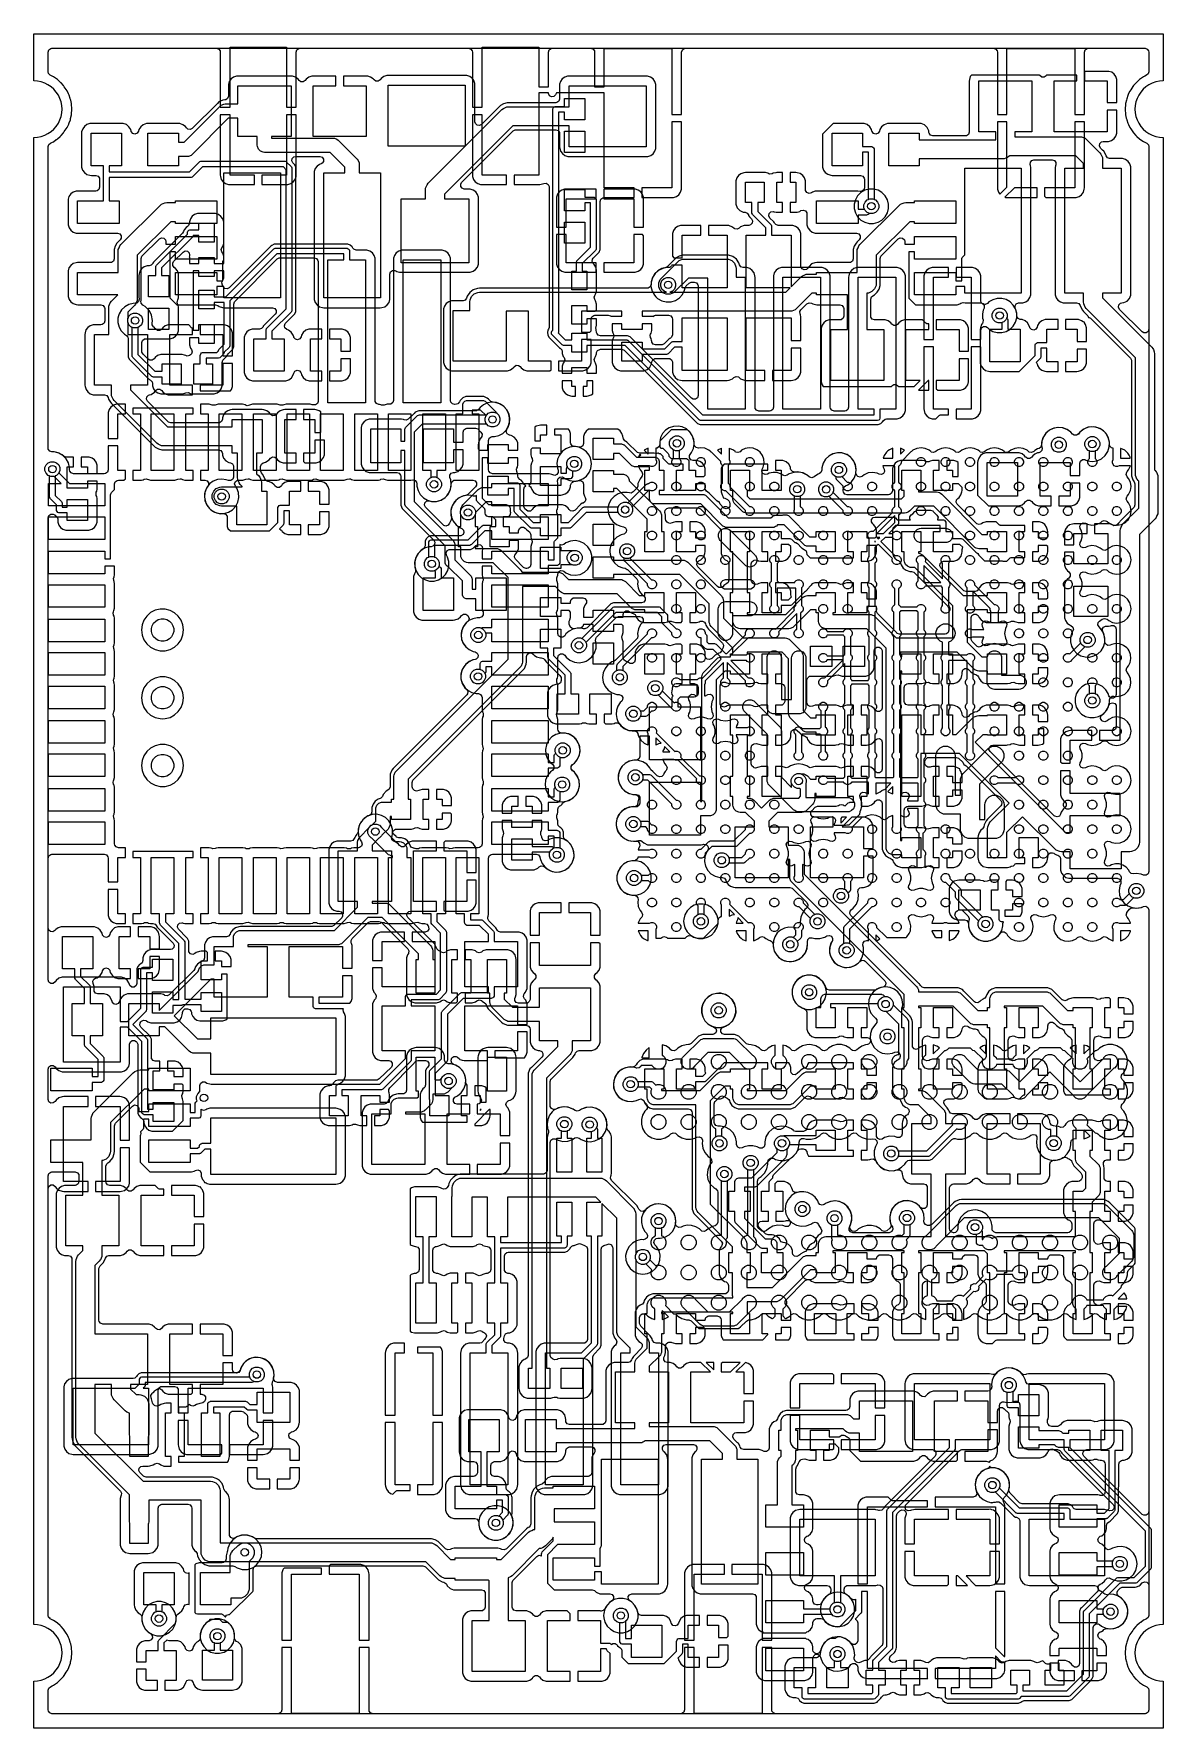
# Model space of a CAD drawing. Header units: inches. Extents: x 3.98 to 8.37, y -7.42 to -0.85.
import ezdxf

# ---------------------------------------------------------------- set-up
doc = ezdxf.new("R2010")
doc.units = ezdxf.units.IN
doc.header["$MEASUREMENT"] = 0
for name, color, linetype, true_color in [('Bottom Layer', 153, 'CONTINUOUS', 0x4d7fc4), ('Multi-Layer', 254, 'CONTINUOUS', 0xd0d2cd), ('Top Layer', 13, 'CONTINUOUS', 0xc83434)]:
    doc.layers.add(name, color=color, linetype=linetype, true_color=true_color)

msp = doc.modelspace()

# ---------------------------------------------------------------- linework, layer by layer
at = {"layer": 'Bottom Layer', "linetype": 'CONTINUOUS'}
for p, q in [((4.0394, -0.9162), (4.0422, -0.9075)), ((4.0394, -0.9922), (4.0394, -0.9162)), ((4.0422, -0.9075), (4.0496, -0.9021)), ((4.0496, -0.9021), (4.0542, -0.9013)), ((4.0542, -0.9013), (8.2989, -0.9013)), ((8.2989, -0.9013), (8.3076, -0.9042)), ((8.3076, -0.9042), (8.313, -0.9116)), ((8.313, -0.9116), (8.3137, -0.9162)), ((8.3137, -0.9162), (8.3137, -0.9922)), ((4.041, -0.999), (4.0394, -0.9922)), ((4.0476, -1.0055), (4.041, -0.999)), ((4.0549, -1.0091), (4.0476, -1.0055)), ((4.0597, -1.0115), (4.0549, -1.0091)), ((4.0712, -1.0196), (4.0597, -1.0115)), ((4.0757, -1.0229), (4.0712, -1.0196)), ((4.0853, -1.0312), (4.0757, -1.0229)), ((4.089, -1.0355), (4.0853, -1.0312)), ((4.0894, -1.0359), (4.089, -1.0355)), ((4.099, -1.0462), (4.0894, -1.0359)), ((4.102, -1.0504), (4.099, -1.0462)), ((4.1098, -1.0617), (4.102, -1.0504)), ((4.7393, -1.041), (4.7392, -1.0471)), ((4.7392, -1.0471), (4.7392, -1.0872)), ((4.7428, -1.0296), (4.7393, -1.041)), ((4.7496, -1.02), (4.7428, -1.0296)), ((4.7591, -1.0131), (4.7496, -1.02)), ((4.7705, -1.0094), (4.7591, -1.0131)), ((4.7765, -1.0092), (4.7705, -1.0094)), ((4.7764, -1.1175), (4.7764, -1.0467)), ((4.7764, -1.0467), (4.9825, -1.0467)), ((4.9821, -1.0092), (4.7765, -1.0092)), ((4.9881, -1.0095), (4.9821, -1.0092)), ((4.9825, -1.0467), (4.9825, -1.244)), ((4.9999, -1.0135), (4.9881, -1.0095)), ((5.0098, -1.0209), (4.9999, -1.0135)), ((5.0136, -1.026), (5.0098, -1.0209)), ((5.0207, -1.0311), (5.0136, -1.026)), ((5.0299, -1.0312), (5.0207, -1.0311)), ((5.0374, -1.0259), (5.0299, -1.0312)), ((5.0412, -1.0208), (5.0374, -1.0259)), ((5.0511, -1.0134), (5.0412, -1.0208)), ((5.0628, -1.0094), (5.0511, -1.0134)), ((5.0689, -1.0092), (5.0628, -1.0094)), ((5.0688, -1.244), (5.0688, -1.0467)), ((5.0688, -1.0467), (5.157, -1.0467)), ((5.157, -1.0092), (5.0689, -1.0092)), ((5.157, -1.0467), (5.157, -1.0092)), ((5.2744, -1.0092), (5.1863, -1.0092)), ((5.1863, -1.0092), (5.1863, -1.0467)), ((5.1863, -1.0467), (5.2748, -1.0467)), ((5.2802, -1.0094), (5.2744, -1.0092)), ((5.2748, -1.0467), (5.2748, -1.244)), ((5.2914, -1.013), (5.2802, -1.0094)), ((5.3011, -1.0197), (5.2914, -1.013)), ((5.3049, -1.0243), (5.3011, -1.0197)), ((5.3117, -1.0289), (5.3049, -1.0243)), ((5.3209, -1.029), (5.3117, -1.0289)), ((5.3283, -1.0236), (5.3209, -1.029)), ((5.3322, -1.0184), (5.3283, -1.0236)), ((5.3423, -1.0106), (5.3322, -1.0184)), ((5.3543, -1.0066), (5.3423, -1.0106)), ((5.3605, -1.0063), (5.3543, -1.0066)), ((5.36, -1.2809), (5.36, -1.0441)), ((5.36, -1.0441), (5.6591, -1.0441)), ((5.6589, -1.0063), (5.3605, -1.0063)), ((5.6648, -1.0065), (5.6589, -1.0063)), ((5.6591, -1.0441), (5.6591, -1.2809)), ((5.6763, -1.0103), (5.6648, -1.0065)), ((5.6859, -1.0172), (5.6763, -1.0103)), ((5.6929, -1.0268), (5.6859, -1.0172)), ((5.6967, -1.0384), (5.6929, -1.0268)), ((5.6969, -1.0443), (5.6967, -1.0384)), ((5.6969, -1.1866), (5.6969, -1.0443)), ((6.0256, -1.041), (6.0255, -1.0471)), ((6.0255, -1.0471), (6.0255, -1.0982)), ((6.0291, -1.0296), (6.0256, -1.041)), ((6.0359, -1.02), (6.0291, -1.0296)), ((6.0453, -1.0131), (6.0359, -1.02)), ((6.0568, -1.0094), (6.0453, -1.0131)), ((6.0627, -1.0092), (6.0568, -1.0094)), ((6.3617, -1.0092), (6.0627, -1.0092)), ((6.0628, -1.1283), (6.0628, -1.0469)), ((6.0628, -1.0469), (6.3619, -1.0469)), ((6.3674, -1.0096), (6.3617, -1.0092)), ((6.3619, -1.0469), (6.3619, -1.2837)), ((6.3788, -1.0135), (6.3674, -1.0096)), ((6.3883, -1.0205), (6.3788, -1.0135)), ((6.3952, -1.0301), (6.3883, -1.0205)), ((6.3989, -1.0415), (6.3952, -1.0301)), ((6.3992, -1.0473), (6.3989, -1.0415)), ((6.3992, -1.2837), (6.3992, -1.0473)), ((7.6167, -1.0225), (7.6165, -1.0283)), ((7.6165, -1.0283), (7.6165, -1.2268)), ((7.6204, -1.0111), (7.6167, -1.0225)), ((7.6246, -1.0054), (7.6204, -1.0111)), ((7.8892, -1.0054), (7.6246, -1.0054)), ((7.6537, -1.2255), (7.6537, -1.0281)), ((7.6537, -1.0281), (7.8598, -1.0281)), ((7.8598, -1.0281), (7.8598, -1.2255)), ((7.8908, -1.0075), (7.8892, -1.0054)), ((7.8978, -1.0128), (7.8908, -1.0075)), ((7.907, -1.013), (7.8978, -1.0128)), ((7.9146, -1.0078), (7.907, -1.013)), ((7.9164, -1.0054), (7.9146, -1.0078)), ((8.0343, -1.0054), (7.9164, -1.0054)), ((7.946, -1.2255), (7.946, -1.0281)), ((7.946, -1.0281), (8.0343, -1.0281)), ((8.0343, -1.0281), (8.0343, -1.0054)), ((8.1518, -0.991), (8.0635, -0.991)), ((8.0635, -0.991), (8.0635, -1.0281)), ((8.0635, -1.0281), (8.1521, -1.0281)), ((8.1579, -0.9911), (8.1518, -0.991)), ((8.1521, -1.0281), (8.1521, -1.112)), ((8.1694, -0.9946), (8.1579, -0.9911)), ((8.1789, -1.0014), (8.1694, -0.9946)), ((8.1859, -1.0108), (8.1789, -1.0014)), ((8.1896, -1.0223), (8.1859, -1.0108)), ((8.1897, -1.0282), (8.1896, -1.0223)), ((8.1897, -1.112), (8.1897, -1.0282)), ((8.2512, -1.0502), (8.2434, -1.0623)), ((8.2543, -1.046), (8.2512, -1.0502)), ((8.2626, -1.0364), (8.2543, -1.046)), ((8.2669, -1.0327), (8.2626, -1.0364)), ((8.2673, -1.0323), (8.2669, -1.0327)), ((8.2776, -1.0227), (8.2673, -1.0323)), ((8.2818, -1.0197), (8.2776, -1.0227)), ((8.2931, -1.0119), (8.2818, -1.0197)), ((8.2979, -1.009), (8.2931, -1.0119)), ((8.305, -1.0057), (8.2979, -1.009)), ((8.3109, -1.0009), (8.305, -1.0057)), ((8.3137, -0.9922), (8.3109, -1.0009)), ((4.1129, -1.0667), (4.1098, -1.0617)), ((4.1188, -1.0785), (4.1129, -1.0667)), ((4.1206, -1.0833), (4.1188, -1.0785)), ((4.1248, -1.0968), (4.1206, -1.0833)), ((4.1249, -1.097), (4.1248, -1.0968)), ((4.1268, -1.1027), (4.1249, -1.097)), ((4.1294, -1.1159), (4.1268, -1.1027)), ((4.13, -1.1206), (4.1294, -1.1159)), ((4.6968, -1.1153), (4.5989, -1.2125)), ((4.6969, -1.1152), (4.6968, -1.1153)), ((4.7027, -1.1095), (4.6969, -1.1152)), ((4.7174, -1.1026), (4.7027, -1.1095)), ((4.7117, -1.1222), (4.7217, -1.1181)), ((4.7255, -1.102), (4.7174, -1.1026)), ((4.7217, -1.1181), (4.7272, -1.1175)), ((4.729, -1.1013), (4.7255, -1.102)), ((4.7272, -1.1175), (4.7764, -1.1175)), ((4.7364, -1.0959), (4.729, -1.1013)), ((4.7392, -1.0872), (4.7364, -1.0959)), ((5.8078, -1.1168), (5.7958, -1.1238)), ((5.8213, -1.1132), (5.8078, -1.1168)), ((5.8282, -1.113), (5.8213, -1.1132)), ((6.0106, -1.113), (5.8282, -1.113)), ((6.0152, -1.1123), (6.0106, -1.113)), ((6.0227, -1.1069), (6.0152, -1.1123)), ((6.0255, -1.0982), (6.0227, -1.1069)), ((8.1521, -1.112), (8.1897, -1.112)), ((8.2236, -1.1158), (8.223, -1.1213)), ((8.2264, -1.1021), (8.2236, -1.1158)), ((8.2276, -1.0974), (8.2264, -1.1021)), ((8.2324, -1.0843), (8.2276, -1.0974)), ((8.2332, -1.0811), (8.2324, -1.0843)), ((8.2334, -1.0801), (8.2332, -1.0808)), ((8.2332, -1.0808), (8.2332, -1.0811)), ((8.2336, -1.0798), (8.2334, -1.0801)), ((8.2338, -1.0795), (8.2336, -1.0798)), ((8.2401, -1.0676), (8.2338, -1.0795)), ((8.2434, -1.0623), (8.2401, -1.0676)), ((4.1208, -1.1907), (4.1255, -1.1786)), ((4.1255, -1.1786), (4.1267, -1.1733)), ((4.1267, -1.1733), (4.1294, -1.1595)), ((4.1294, -1.1595), (4.13, -1.154)), ((4.1307, -1.1343), (4.13, -1.1206)), ((4.13, -1.154), (4.1307, -1.1402)), ((4.1307, -1.1402), (4.1307, -1.1343)), ((4.5671, -1.266), (4.7075, -1.1257)), ((4.7387, -1.1732), (4.5984, -1.3136)), ((4.7075, -1.1257), (4.7117, -1.1222)), ((4.7764, -1.1732), (4.7387, -1.1732)), ((4.7764, -1.244), (4.7764, -1.1732)), ((5.5154, -1.4254), (5.8017, -1.1391)), ((5.7908, -1.1285), (5.7222, -1.1971)), ((5.7958, -1.1238), (5.7908, -1.1285)), ((5.8017, -1.1391), (5.8073, -1.1345)), ((5.8073, -1.1345), (5.8207, -1.129)), ((5.8207, -1.129), (5.8279, -1.1283)), ((5.8279, -1.1283), (6.0628, -1.1283)), ((8.1897, -1.1413), (8.1521, -1.1413)), ((8.1521, -1.1413), (8.1521, -1.2255)), ((8.1897, -1.225), (8.1897, -1.1413)), ((8.223, -1.1213), (8.2223, -1.1351)), ((8.2223, -1.1351), (8.2223, -1.1409)), ((8.2223, -1.1409), (8.223, -1.1547)), ((8.223, -1.1547), (8.2236, -1.1601)), ((8.2236, -1.1601), (8.2262, -1.1725)), ((8.2262, -1.1725), (8.2282, -1.1782)), ((8.2282, -1.1782), (8.2282, -1.1785)), ((8.2282, -1.1785), (8.2325, -1.192)), ((4.0757, -1.2524), (4.0858, -1.2437)), ((4.0858, -1.2437), (4.0901, -1.2393)), ((4.0901, -1.2393), (4.0988, -1.2293)), ((4.0988, -1.2293), (4.102, -1.2248)), ((4.102, -1.2248), (4.1098, -1.2135)), ((4.1098, -1.2135), (4.1129, -1.2085)), ((4.1129, -1.2085), (4.1191, -1.196)), ((4.1191, -1.196), (4.1195, -1.1954)), ((4.1195, -1.1954), (4.1196, -1.1951)), ((4.1196, -1.1951), (4.1198, -1.1945)), ((4.1198, -1.1945), (4.1199, -1.1941)), ((4.1199, -1.1941), (4.1208, -1.1907)), ((4.1695, -1.2252), (4.1692, -1.2309)), ((4.1692, -1.2309), (4.1692, -1.3566)), ((4.1735, -1.2138), (4.1695, -1.2252)), ((4.1805, -1.2043), (4.1735, -1.2138)), ((4.19, -1.1974), (4.1805, -1.2043)), ((4.2015, -1.1937), (4.19, -1.1974)), ((4.2073, -1.1934), (4.2015, -1.1937)), ((4.2069, -1.357), (4.2069, -1.2307)), ((4.2069, -1.2307), (4.3247, -1.2307)), ((4.3244, -1.1934), (4.2073, -1.1934)), ((4.3309, -1.1936), (4.3244, -1.1934)), ((4.3247, -1.2307), (4.3247, -1.357)), ((4.3431, -1.1977), (4.3309, -1.1936)), ((4.353, -1.2056), (4.3431, -1.1977)), ((4.3598, -1.2167), (4.353, -1.2056)), ((4.3614, -1.2231), (4.3598, -1.2167)), ((4.3619, -1.2247), (4.3614, -1.2231)), ((4.3677, -1.2319), (4.3619, -1.2247)), ((4.3765, -1.2343), (4.3677, -1.2319)), ((4.3851, -1.231), (4.3765, -1.2343)), ((4.3901, -1.2234), (4.3851, -1.231)), ((4.3919, -1.217), (4.3901, -1.2234)), ((4.3988, -1.206), (4.3919, -1.217)), ((4.4087, -1.198), (4.3988, -1.206)), ((4.421, -1.1937), (4.4087, -1.198)), ((4.4273, -1.1934), (4.421, -1.1937)), ((4.4271, -1.357), (4.4271, -1.2307)), ((4.4271, -1.2307), (4.545, -1.2307)), ((4.545, -1.1934), (4.4273, -1.1934)), ((4.551, -1.1937), (4.545, -1.1934)), ((4.545, -1.2307), (4.545, -1.266)), ((4.5628, -1.1978), (4.551, -1.1937)), ((4.5727, -1.2055), (4.5628, -1.1978)), ((4.5764, -1.2106), (4.5727, -1.2055)), ((4.5817, -1.2151), (4.5764, -1.2106)), ((4.5907, -1.2166), (4.5817, -1.2151)), ((4.5989, -1.2125), (4.5907, -1.2166)), ((4.8515, -1.244), (4.7764, -1.244)), ((4.8515, -1.2775), (4.8515, -1.244)), ((4.9825, -1.244), (4.9072, -1.244)), ((4.9072, -1.244), (4.9072, -1.2497)), ((4.9072, -1.2497), (5.1456, -1.2497)), ((5.2748, -1.244), (5.0688, -1.244)), ((5.1456, -1.2497), (5.151, -1.2502)), ((5.8433, -1.2025), (5.5788, -1.467)), ((5.645, -1.4224), (5.8452, -1.2221)), ((5.6985, -1.1933), (5.6969, -1.1866)), ((5.705, -1.1998), (5.6985, -1.1933)), ((5.7141, -1.2013), (5.705, -1.1998)), ((5.7222, -1.1971), (5.7141, -1.2013)), ((6.0628, -1.2025), (5.8433, -1.2025)), ((5.8452, -1.2221), (5.8534, -1.218)), ((5.8534, -1.218), (5.8557, -1.2178)), ((5.8557, -1.2178), (6.0106, -1.2178)), ((6.0106, -1.2178), (6.0194, -1.2206)), ((6.0194, -1.2206), (6.0248, -1.228)), ((6.0248, -1.228), (6.0255, -1.2326)), ((6.0255, -1.2326), (6.0255, -1.2834)), ((6.0628, -1.2837), (6.0628, -1.2025)), ((7.0873, -1.1934), (7.0465, -1.2342)), ((7.0465, -1.2342), (7.0465, -1.3566)), ((7.0841, -1.357), (7.0841, -1.2307)), ((7.0841, -1.2307), (7.202, -1.2307)), ((7.2017, -1.1934), (7.0873, -1.1934)), ((7.2081, -1.1936), (7.2017, -1.1934)), ((7.202, -1.2307), (7.202, -1.2827)), ((7.2204, -1.1977), (7.2081, -1.1936)), ((7.2302, -1.2056), (7.2204, -1.1977)), ((7.237, -1.2167), (7.2302, -1.2056)), ((7.2386, -1.2231), (7.237, -1.2167)), ((7.2392, -1.2249), (7.2386, -1.2231)), ((7.245, -1.232), (7.2392, -1.2249)), ((7.2539, -1.2343), (7.245, -1.232)), ((7.2624, -1.231), (7.2539, -1.2343)), ((7.2674, -1.2232), (7.2624, -1.231)), ((7.2691, -1.2169), (7.2674, -1.2232)), ((7.276, -1.2059), (7.2691, -1.2169)), ((7.2859, -1.198), (7.276, -1.2059)), ((7.2982, -1.1937), (7.2859, -1.198)), ((7.3045, -1.1934), (7.2982, -1.1937)), ((7.3044, -1.357), (7.3044, -1.2307)), ((7.3044, -1.2307), (7.4223, -1.2307)), ((7.4223, -1.1934), (7.3045, -1.1934)), ((7.4293, -1.1937), (7.4223, -1.1934)), ((7.4223, -1.2307), (7.4223, -1.2567)), ((7.4426, -1.1989), (7.4293, -1.1937)), ((7.4528, -1.2083), (7.4426, -1.1989)), ((7.4589, -1.2212), (7.4528, -1.2083)), ((7.4597, -1.2284), (7.4589, -1.2212)), ((7.4604, -1.2314), (7.4597, -1.2284)), ((7.4658, -1.2388), (7.4604, -1.2314)), ((7.4745, -1.2416), (7.4658, -1.2388)), ((7.6016, -1.2416), (7.4745, -1.2416)), ((7.6062, -1.2409), (7.6016, -1.2416)), ((7.6137, -1.2355), (7.6062, -1.2409)), ((7.6165, -1.2268), (7.6137, -1.2355)), ((7.7195, -1.2255), (7.6537, -1.2255)), ((7.7195, -1.2567), (7.7195, -1.2255)), ((7.8598, -1.2255), (7.7937, -1.2255)), ((7.7937, -1.2255), (7.7937, -1.2445)), ((7.7937, -1.2445), (8.0455, -1.2445)), ((8.1521, -1.2255), (7.946, -1.2255)), ((8.0455, -1.2445), (8.0527, -1.2452)), ((8.0527, -1.2452), (8.0661, -1.2507)), ((8.1788, -1.2521), (8.1857, -1.2425)), ((8.1857, -1.2425), (8.1895, -1.231)), ((8.1895, -1.231), (8.1897, -1.225)), ((8.2325, -1.192), (8.2343, -1.1967)), ((8.2343, -1.1967), (8.2402, -1.2085)), ((8.2402, -1.2085), (8.2434, -1.2137)), ((8.2434, -1.2137), (8.2512, -1.2257)), ((8.2512, -1.2257), (8.2541, -1.2298)), ((8.2541, -1.2298), (8.2635, -1.2398)), ((8.2635, -1.2398), (8.2673, -1.2437)), ((8.2673, -1.2437), (8.2779, -1.2528)), ((4.0394, -1.2831), (4.0422, -1.2743)), ((4.0394, -1.4936), (4.0394, -1.2831)), ((4.0422, -1.2743), (4.0481, -1.2695)), ((4.0481, -1.2695), (4.0559, -1.266)), ((4.0559, -1.266), (4.0603, -1.2638)), ((4.0603, -1.2638), (4.0709, -1.2558)), ((4.0709, -1.2558), (4.0712, -1.2556)), ((4.0712, -1.2556), (4.0757, -1.2524)), ((4.545, -1.266), (4.5671, -1.266)), ((4.5984, -1.3136), (4.5941, -1.317)), ((4.852, -1.2829), (4.8515, -1.2775)), ((4.8562, -1.293), (4.852, -1.2829)), ((4.8639, -1.3007), (4.8562, -1.293)), ((4.8739, -1.3048), (4.8639, -1.3007)), ((4.8793, -1.3053), (4.8739, -1.3048)), ((5.134, -1.3053), (4.8793, -1.3053)), ((5.192, -1.3633), (5.134, -1.3053)), ((5.151, -1.2502), (5.161, -1.2543)), ((5.161, -1.2543), (5.1653, -1.2578)), ((5.1653, -1.2578), (5.2395, -1.3321)), ((5.6591, -1.2809), (5.36, -1.2809)), ((6.0255, -1.2834), (6.0258, -1.2893)), ((6.0258, -1.2893), (6.0295, -1.3007)), ((6.0295, -1.3007), (6.0364, -1.3103)), ((6.0364, -1.3103), (6.0459, -1.3173)), ((6.3619, -1.2837), (6.0628, -1.2837)), ((6.3793, -1.3177), (6.3888, -1.3108)), ((6.3888, -1.3108), (6.3956, -1.3012)), ((6.3956, -1.3012), (6.3991, -1.2897)), ((6.3991, -1.2897), (6.3992, -1.2837)), ((7.202, -1.2827), (7.2357, -1.2827)), ((7.2246, -1.305), (7.202, -1.305)), ((7.202, -1.305), (7.202, -1.357)), ((7.2246, -1.4881), (7.2246, -1.305)), ((7.2357, -1.2827), (7.2379, -1.2829)), ((7.2379, -1.2829), (7.2419, -1.2846)), ((7.2419, -1.2846), (7.245, -1.2877)), ((7.245, -1.2877), (7.2467, -1.2917)), ((7.2467, -1.2917), (7.2469, -1.2939)), ((7.2469, -1.2939), (7.2469, -1.4877)), ((7.4223, -1.2567), (7.7195, -1.2567)), ((8.0661, -1.2507), (8.0661, -1.2507)), ((8.0661, -1.2507), (8.0717, -1.2553)), ((8.0717, -1.2553), (8.1233, -1.3069)), ((8.1219, -1.2803), (8.1234, -1.2712)), ((8.1261, -1.2884), (8.1219, -1.2803)), ((8.1233, -1.3069), (8.1279, -1.3126)), ((8.1234, -1.2712), (8.1299, -1.2647)), ((8.134, -1.2963), (8.1261, -1.2884)), ((8.1279, -1.3126), (8.1335, -1.3259)), ((8.1299, -1.2647), (8.1366, -1.2631)), ((8.1384, -1.301), (8.134, -1.2963)), ((8.1366, -1.2631), (8.1517, -1.2631)), ((8.1452, -1.3127), (8.1384, -1.301)), ((8.1474, -1.3191), (8.1452, -1.3127)), ((8.1517, -1.2631), (8.1576, -1.2629)), ((8.1576, -1.2629), (8.1692, -1.2591)), ((8.1692, -1.2591), (8.1788, -1.2521)), ((8.2779, -1.2528), (8.2822, -1.2565)), ((8.2822, -1.2565), (8.2931, -1.2636)), ((8.2931, -1.2636), (8.2982, -1.2661)), ((8.2982, -1.2661), (8.3055, -1.2698)), ((8.3055, -1.2698), (8.312, -1.2762)), ((8.312, -1.2762), (8.3137, -1.2831)), ((8.3137, -1.2831), (8.3137, -1.992)), ((4.1692, -1.3566), (4.1694, -1.3626)), ((4.1694, -1.3626), (4.1732, -1.3741)), ((4.1732, -1.3741), (4.1801, -1.3837)), ((4.2545, -1.357), (4.2069, -1.357)), ((4.2545, -1.3922), (4.2545, -1.357)), ((4.3247, -1.357), (4.2768, -1.357)), ((4.2768, -1.357), (4.2768, -1.3811)), ((4.2768, -1.3811), (4.5878, -1.3811)), ((4.545, -1.357), (4.4271, -1.357)), ((4.5787, -1.3217), (4.545, -1.3217)), ((4.545, -1.3217), (4.545, -1.357)), ((4.5841, -1.3212), (4.5787, -1.3217)), ((4.5941, -1.317), (4.5841, -1.3212)), ((4.5878, -1.3811), (4.6261, -1.3428)), ((4.6386, -1.3618), (4.6003, -1.4001)), ((4.6261, -1.3428), (4.6278, -1.3414)), ((4.6278, -1.3414), (4.6318, -1.3397)), ((4.6318, -1.3397), (4.634, -1.3395)), ((4.634, -1.3395), (4.9577, -1.3395)), ((4.9531, -1.3618), (4.6386, -1.3618)), ((4.964, -1.3727), (4.9531, -1.3618)), ((4.9577, -1.3395), (4.9598, -1.3397)), ((4.9598, -1.3397), (4.9639, -1.3414)), ((4.9639, -1.3414), (4.9655, -1.3428)), ((4.964, -1.9126), (4.964, -1.3727)), ((4.9655, -1.3428), (4.983, -1.3602)), ((4.983, -1.3602), (4.9844, -1.3619)), ((4.9844, -1.3619), (4.9861, -1.3659)), ((4.986, -1.338), (4.9874, -1.3289)), ((4.9901, -1.3462), (4.986, -1.338)), ((4.9861, -1.3659), (4.9863, -1.3681)), ((4.9863, -1.3681), (4.9863, -1.9172)), ((4.9874, -1.3289), (4.9939, -1.3224)), ((4.9935, -1.3496), (4.9901, -1.3462)), ((4.9968, -1.3532), (4.9935, -1.3496)), ((4.9939, -1.3224), (5.0006, -1.3208)), ((5.0009, -1.3631), (4.9968, -1.3532)), ((5.0006, -1.3208), (5.0942, -1.3208)), ((5.0011, -1.3682), (5.0009, -1.3631)), ((5.0011, -1.9173), (5.0011, -1.3682)), ((5.0728, -1.38), (5.0725, -1.3858)), ((5.0767, -1.3684), (5.0728, -1.38)), ((5.0837, -1.3589), (5.0767, -1.3684)), ((5.0935, -1.3518), (5.0837, -1.3589)), ((5.0994, -1.3496), (5.0935, -1.3518)), ((5.0942, -1.3208), (5.1029, -1.3237)), ((5.1029, -1.3477), (5.0994, -1.3496)), ((5.1029, -1.3237), (5.1083, -1.3311)), ((5.1083, -1.3403), (5.1029, -1.3477)), ((5.1083, -1.3311), (5.1083, -1.3403)), ((5.192, -1.3854), (5.192, -1.3633)), ((5.2395, -1.3321), (5.243, -1.3363)), ((5.243, -1.3363), (5.243, -1.3363)), ((5.243, -1.3363), (5.2471, -1.3463)), ((5.2471, -1.3463), (5.2477, -1.3518)), ((5.2477, -1.3518), (5.2477, -1.3854)), ((6.0459, -1.3173), (6.0573, -1.3212)), ((6.0573, -1.3212), (6.063, -1.3216)), ((6.063, -1.3216), (6.362, -1.3216)), ((6.362, -1.3216), (6.3679, -1.3214)), ((6.3679, -1.3214), (6.3793, -1.3177)), ((7.0465, -1.3566), (7.0467, -1.3625)), ((7.0467, -1.3625), (7.0504, -1.3741)), ((7.0504, -1.3741), (7.0574, -1.3837)), ((7.202, -1.357), (7.0841, -1.357)), ((7.4223, -1.357), (7.3044, -1.357)), ((7.7444, -1.331), (7.4223, -1.331)), ((7.4223, -1.331), (7.4223, -1.357)), ((7.5992, -1.7032), (7.5992, -1.3668)), ((7.5992, -1.3668), (7.8184, -1.3668)), ((7.7516, -1.3303), (7.7444, -1.331)), ((7.7517, -1.3303), (7.7516, -1.3303)), ((7.7584, -1.3275), (7.7517, -1.3303)), ((7.7517, -1.3303), (7.7517, -1.3303)), ((7.765, -1.3247), (7.7584, -1.3275)), ((7.7651, -1.3247), (7.765, -1.3247)), ((7.765, -1.3247), (7.765, -1.3247)), ((7.7707, -1.32), (7.7651, -1.3247)), ((7.772, -1.3187), (7.7707, -1.32)), ((8.0301, -1.3187), (7.772, -1.3187)), ((7.8184, -1.3668), (7.8184, -1.8521)), ((7.8534, -1.353), (7.8537, -1.3438)), ((7.8544, -1.3565), (7.8534, -1.353)), ((7.8537, -1.3438), (7.8593, -1.3365)), ((7.8556, -1.3639), (7.8544, -1.3565)), ((7.8557, -1.3674), (7.8556, -1.3639)), ((7.8557, -1.8521), (7.8557, -1.3674)), ((7.8593, -1.3365), (7.8677, -1.334)), ((7.8677, -1.334), (7.9386, -1.334)), ((7.9386, -1.334), (7.9473, -1.3368)), ((7.9473, -1.3368), (7.9527, -1.3442)), ((7.95, -1.3644), (7.9498, -1.3676)), ((7.9498, -1.3676), (7.9498, -1.8522)), ((7.9515, -1.3571), (7.95, -1.3644)), ((7.9526, -1.3535), (7.9515, -1.3571)), ((7.9527, -1.3534), (7.9526, -1.3535)), ((7.9527, -1.3442), (7.9527, -1.3534)), ((7.9874, -1.8521), (7.9874, -1.3668)), ((7.9874, -1.3668), (8.0599, -1.3668)), ((8.0599, -1.3486), (8.0301, -1.3187)), ((8.0599, -1.3668), (8.0599, -1.3486)), ((8.1335, -1.3259), (8.1342, -1.3332)), ((8.1342, -1.3332), (8.1342, -1.3668)), ((8.1342, -1.3668), (8.2066, -1.3668)), ((8.1527, -1.3265), (8.1474, -1.3191)), ((8.1615, -1.3293), (8.1527, -1.3265)), ((8.2063, -1.3293), (8.1615, -1.3293)), ((8.212, -1.3297), (8.2063, -1.3293)), ((8.2066, -1.3668), (8.2066, -1.8521)), ((8.2234, -1.3336), (8.212, -1.3297)), ((8.2329, -1.3406), (8.2234, -1.3336)), ((8.2398, -1.3502), (8.2329, -1.3406)), ((8.2435, -1.3616), (8.2398, -1.3502)), ((8.2438, -1.3674), (8.2435, -1.3616)), ((8.2438, -1.8521), (8.2438, -1.3674)), ((4.1801, -1.3837), (4.1897, -1.3907)), ((4.1897, -1.3907), (4.2013, -1.3944)), ((4.2013, -1.3944), (4.2072, -1.3946)), ((4.2072, -1.3946), (4.2245, -1.3946)), ((4.2245, -1.3946), (4.2332, -1.3975)), ((4.2332, -1.3975), (4.2386, -1.4049)), ((4.2394, -1.4409), (4.2365, -1.4496)), ((4.2386, -1.4049), (4.2394, -1.4095)), ((4.2394, -1.4095), (4.2394, -1.4409)), ((4.2545, -1.4936), (4.2545, -1.3922)), ((4.5924, -1.4034), (4.2768, -1.4034)), ((4.2768, -1.4034), (4.2768, -1.4936)), ((4.5946, -1.4032), (4.5924, -1.4034)), ((4.5986, -1.4015), (4.5946, -1.4032)), ((4.6003, -1.4001), (4.5986, -1.4015)), ((4.7219, -1.7218), (4.7219, -1.3854)), ((4.7219, -1.3854), (4.9412, -1.3854)), ((4.9412, -1.3854), (4.9412, -1.8706)), ((5.0725, -1.3858), (5.0725, -1.8704)), ((5.1101, -1.8706), (5.1101, -1.3854)), ((5.1101, -1.3854), (5.192, -1.3854)), ((5.2477, -1.3854), (5.3294, -1.3854)), ((5.3294, -1.3854), (5.3294, -1.8706)), ((5.5045, -1.4517), (5.5053, -1.4444)), ((5.5053, -1.4444), (5.5108, -1.431)), ((5.5108, -1.431), (5.5154, -1.4254)), ((5.5108, -1.431), (5.5108, -1.431)), ((5.6413, -1.4283), (5.645, -1.4224)), ((5.6413, -1.4375), (5.6413, -1.4283)), ((5.6467, -1.4449), (5.6413, -1.4375)), ((5.6555, -1.4477), (5.6467, -1.4449)), ((6.7098, -1.4156), (6.7095, -1.4215)), ((6.7095, -1.4215), (6.7095, -1.4997)), ((6.7135, -1.4043), (6.7098, -1.4156)), ((6.7203, -1.3949), (6.7135, -1.4043)), ((6.7297, -1.3881), (6.7203, -1.3949)), ((6.741, -1.3844), (6.7297, -1.3881)), ((6.7469, -1.3841), (6.741, -1.3844)), ((6.8197, -1.3841), (6.7469, -1.3841)), ((6.7469, -1.5004), (6.7469, -1.4215)), ((6.7469, -1.4215), (6.82, -1.4215)), ((6.8198, -1.3841), (6.8197, -1.3841)), ((6.8245, -1.3841), (6.8198, -1.3841)), ((6.82, -1.4215), (6.82, -1.5004)), ((6.8336, -1.3862), (6.8245, -1.3841)), ((6.8377, -1.3883), (6.8336, -1.3862)), ((6.8414, -1.3897), (6.8377, -1.3883)), ((6.8506, -1.3887), (6.8414, -1.3897)), ((6.8552, -1.3867), (6.8506, -1.3887)), ((6.865, -1.3843), (6.8552, -1.3867)), ((6.8697, -1.3841), (6.865, -1.3843)), ((6.8913, -1.3841), (6.8697, -1.3841)), ((6.8697, -1.5004), (6.8697, -1.4215)), ((6.8697, -1.4215), (6.8913, -1.4215)), ((6.8913, -1.4215), (6.8913, -1.3841)), ((6.9423, -1.3841), (6.9205, -1.3841)), ((6.9205, -1.3841), (6.9205, -1.4215)), ((6.9205, -1.4215), (6.9427, -1.4215)), ((6.9484, -1.3842), (6.9423, -1.3841)), ((6.9427, -1.4215), (6.9427, -1.5004)), ((6.9599, -1.3877), (6.9484, -1.3842)), ((6.9694, -1.3945), (6.9599, -1.3877)), ((6.9764, -1.404), (6.9694, -1.3945)), ((6.98, -1.4154), (6.9764, -1.404)), ((6.9802, -1.4214), (6.98, -1.4154)), ((6.9802, -1.4497), (6.9802, -1.4214)), ((7.0574, -1.3837), (7.067, -1.3906)), ((7.067, -1.3906), (7.0786, -1.3944)), ((7.0786, -1.3944), (7.0845, -1.3946)), ((7.0845, -1.3946), (7.1946, -1.3946)), ((7.1946, -1.3946), (7.2033, -1.3975)), ((7.2033, -1.3975), (7.2087, -1.4049)), ((7.2094, -1.4424), (7.2066, -1.4511)), ((7.2087, -1.4049), (7.2094, -1.4095)), ((7.2094, -1.4095), (7.2094, -1.4424)), ((4.0394, -2.4531), (4.0394, -1.4936)), ((4.1167, -1.4876), (4.1166, -1.4936)), ((4.1166, -1.4936), (4.1166, -1.5809)), ((4.1202, -1.4761), (4.1167, -1.4876)), ((4.127, -1.4665), (4.1202, -1.4761)), ((4.1364, -1.4596), (4.127, -1.4665)), ((4.1479, -1.4559), (4.1364, -1.4596)), ((4.1538, -1.4558), (4.1479, -1.4559)), ((4.2245, -1.4558), (4.1538, -1.4558)), ((4.1538, -1.5813), (4.1538, -1.4936)), ((4.1538, -1.4936), (4.2545, -1.4936)), ((4.2291, -1.455), (4.2245, -1.4558)), ((4.2365, -1.4496), (4.2291, -1.455)), ((4.2768, -1.4936), (4.3145, -1.4936)), ((4.3145, -1.4936), (4.3145, -1.5813)), ((4.3219, -1.663), (4.4741, -1.5111)), ((4.4741, -1.5111), (4.4797, -1.5065)), ((4.4797, -1.5065), (4.4864, -1.5037)), ((4.4797, -1.5065), (4.4797, -1.5065)), ((4.4797, -1.5065), (4.4797, -1.5065)), ((4.4797, -1.5065), (4.4797, -1.5065)), ((4.4864, -1.5037), (4.4931, -1.501)), ((4.4931, -1.501), (4.4931, -1.501)), ((4.4931, -1.501), (4.4931, -1.501)), ((4.4931, -1.501), (4.4932, -1.501)), ((4.4932, -1.501), (4.5003, -1.5003)), ((4.5003, -1.5003), (4.5338, -1.5003)), ((4.5338, -1.5003), (4.5338, -1.4936)), ((4.5338, -1.4936), (4.6946, -1.4936)), ((4.6946, -1.4936), (4.6946, -1.5813)), ((5.4102, -1.7337), (5.4102, -1.4852)), ((5.4102, -1.4852), (5.5045, -1.4852)), ((5.5045, -1.4852), (5.5045, -1.4517)), ((5.5788, -1.467), (5.5788, -1.4852)), ((5.5788, -1.4852), (5.6733, -1.4852)), ((5.6727, -1.4477), (5.6555, -1.4477)), ((5.6787, -1.4479), (5.6727, -1.4477)), ((5.6733, -1.4852), (5.6733, -1.7337)), ((5.6902, -1.4517), (5.6787, -1.4479)), ((5.6998, -1.4587), (5.6902, -1.4517)), ((5.7068, -1.4683), (5.6998, -1.4587)), ((5.7106, -1.4798), (5.7068, -1.4683)), ((5.7108, -1.4856), (5.7106, -1.4798)), ((5.7108, -1.4858), (5.7108, -1.4856)), ((5.7108, -1.7335), (5.7108, -1.4858)), ((6.0139, -1.4795), (6.0138, -1.4856)), ((6.0138, -1.4856), (6.0138, -1.5951)), ((6.0174, -1.4681), (6.0139, -1.4795)), ((6.0242, -1.4585), (6.0174, -1.4681)), ((6.0337, -1.4516), (6.0242, -1.4585)), ((6.0451, -1.4479), (6.0337, -1.4516)), ((6.051, -1.4477), (6.0451, -1.4479)), ((6.1678, -1.4477), (6.051, -1.4477)), ((6.0511, -1.5951), (6.0511, -1.4852)), ((6.0511, -1.4852), (6.1678, -1.4852)), ((6.1678, -1.4852), (6.1678, -1.4477)), ((6.3136, -1.4477), (6.197, -1.4477)), ((6.197, -1.4477), (6.197, -1.4852)), ((6.197, -1.4852), (6.3142, -1.4852)), ((6.3196, -1.448), (6.3136, -1.4477)), ((6.3142, -1.4852), (6.3142, -1.5951)), ((6.3311, -1.4517), (6.3196, -1.448)), ((6.3407, -1.4587), (6.3311, -1.4517)), ((6.3477, -1.4683), (6.3407, -1.4587)), ((6.3515, -1.4798), (6.3477, -1.4683)), ((6.3517, -1.4858), (6.3515, -1.4798)), ((6.3517, -1.5951), (6.3517, -1.4858)), ((6.7095, -1.4997), (6.7099, -1.5068)), ((6.7099, -1.5068), (6.7154, -1.5204)), ((6.7724, -1.5004), (6.7469, -1.5004)), ((6.7724, -1.5393), (6.7724, -1.5004)), ((6.82, -1.5004), (6.7947, -1.5004)), ((6.7947, -1.5004), (6.7947, -1.5347)), ((6.8913, -1.5004), (6.8697, -1.5004)), ((6.8913, -1.5379), (6.8913, -1.5004)), ((6.9427, -1.5004), (6.9205, -1.5004)), ((6.9205, -1.5004), (6.9205, -1.5379)), ((6.9807, -1.4535), (6.9802, -1.4497)), ((6.9857, -1.4612), (6.9807, -1.4535)), ((6.9942, -1.4645), (6.9857, -1.4612)), ((7.0031, -1.4622), (6.9942, -1.4645)), ((7.0078, -1.4592), (7.0031, -1.4622)), ((7.0184, -1.4559), (7.0078, -1.4592)), ((7.0237, -1.4558), (7.0184, -1.4559)), ((7.0236, -1.5813), (7.0236, -1.4936)), ((7.0236, -1.4936), (7.1844, -1.4936)), ((7.1833, -1.4558), (7.0237, -1.4558)), ((7.1925, -1.4571), (7.1833, -1.4558)), ((7.1844, -1.4936), (7.1844, -1.5262)), ((7.1917, -1.663), (7.3439, -1.5111)), ((7.1992, -1.4565), (7.1925, -1.4571)), ((7.2066, -1.4511), (7.1992, -1.4565)), ((7.2073, -1.5087), (7.2117, -1.4981)), ((7.2073, -1.5202), (7.2073, -1.5087)), ((7.2117, -1.4981), (7.2198, -1.49)), ((7.2198, -1.49), (7.2246, -1.4881)), ((7.2469, -1.4877), (7.2524, -1.49)), ((7.2524, -1.49), (7.2605, -1.4981)), ((7.2605, -1.4981), (7.2649, -1.5087)), ((7.2649, -1.5087), (7.2649, -1.5202)), ((7.3439, -1.5111), (7.3495, -1.5065)), ((7.3495, -1.5065), (7.3562, -1.5037)), ((7.3495, -1.5065), (7.3495, -1.5065)), ((7.3495, -1.5065), (7.3495, -1.5065)), ((7.3495, -1.5065), (7.3495, -1.5065)), ((7.3562, -1.5037), (7.3629, -1.501)), ((7.3629, -1.501), (7.3629, -1.501)), ((7.3629, -1.501), (7.3629, -1.501)), ((7.3629, -1.501), (7.363, -1.501)), ((7.363, -1.501), (7.3701, -1.5003)), ((7.3701, -1.5003), (7.4037, -1.5003)), ((7.4037, -1.5003), (7.4037, -1.4936)), ((7.4037, -1.4936), (7.5644, -1.4936)), ((7.5644, -1.4936), (7.5644, -1.5813)), ((4.5157, -1.5745), (4.3852, -1.7047)), ((4.5338, -1.5745), (4.5157, -1.5745)), ((4.5338, -1.5813), (4.5338, -1.5745)), ((6.7154, -1.5204), (6.7253, -1.5309)), ((6.7253, -1.5309), (6.7385, -1.5372)), ((6.7385, -1.5372), (6.746, -1.538)), ((6.746, -1.538), (6.7544, -1.5417)), ((6.7544, -1.5417), (6.7585, -1.5481)), ((6.7585, -1.5481), (6.7593, -1.5506)), ((6.7593, -1.5506), (6.7623, -1.5551)), ((6.7623, -1.5551), (6.7644, -1.5569)), ((6.7644, -1.5569), (6.7651, -1.5576)), ((6.7651, -1.5576), (6.771, -1.5634)), ((6.771, -1.5634), (6.7751, -1.5716)), ((6.7726, -1.5415), (6.7724, -1.5393)), ((6.7743, -1.5455), (6.7726, -1.5415)), ((6.7751, -1.5716), (6.7737, -1.5807)), ((6.7757, -1.5472), (6.7743, -1.5455)), ((6.8262, -1.5977), (6.7757, -1.5472)), ((6.7947, -1.5347), (6.8452, -1.5852)), ((6.8379, -1.5521), (6.8393, -1.5431)), ((6.842, -1.5603), (6.8379, -1.5521)), ((6.8393, -1.5431), (6.8458, -1.5366)), ((6.8557, -1.5739), (6.842, -1.5603)), ((6.8458, -1.5366), (6.8549, -1.5351)), ((6.8549, -1.5351), (6.8569, -1.5356)), ((6.857, -1.5754), (6.8557, -1.5739)), ((6.8569, -1.5356), (6.8601, -1.5366)), ((6.8596, -1.5791), (6.857, -1.5754)), ((6.8601, -1.5366), (6.8667, -1.5377)), ((6.8667, -1.5377), (6.8697, -1.5379)), ((6.8697, -1.5379), (6.8913, -1.5379)), ((6.9205, -1.5379), (6.9423, -1.5379)), ((6.9423, -1.5379), (6.9476, -1.5377)), ((6.9476, -1.5377), (6.9582, -1.5345)), ((6.9582, -1.5345), (6.9629, -1.5315)), ((6.9629, -1.5315), (6.9718, -1.5291)), ((6.9718, -1.5291), (6.9803, -1.5324)), ((6.9803, -1.5324), (6.9853, -1.5401)), ((6.9853, -1.5401), (6.9858, -1.544)), ((6.9858, -1.544), (6.9858, -1.5809)), ((7.1844, -1.5262), (7.2087, -1.5262)), ((7.2179, -1.5485), (7.1844, -1.5485)), ((7.1844, -1.5485), (7.1844, -1.5813)), ((7.2095, -1.5253), (7.2073, -1.5202)), ((7.2087, -1.5262), (7.2095, -1.5253)), ((7.2201, -1.5483), (7.2179, -1.5485)), ((7.2241, -1.5466), (7.2201, -1.5483)), ((7.2272, -1.5436), (7.2241, -1.5466)), ((7.2278, -1.5421), (7.2272, -1.5436)), ((7.2304, -1.5432), (7.2278, -1.5421)), ((7.2418, -1.5432), (7.2304, -1.5432)), ((7.2524, -1.5388), (7.2418, -1.5432)), ((7.2605, -1.5307), (7.2524, -1.5388)), ((7.3855, -1.5745), (7.255, -1.7047)), ((7.2649, -1.5202), (7.2605, -1.5307)), ((7.4037, -1.5745), (7.3855, -1.5745)), ((7.4037, -1.5813), (7.4037, -1.5745)), ((4.1166, -1.5809), (4.1168, -1.5867)), ((4.1168, -1.5867), (4.1206, -1.5982)), ((4.1206, -1.5982), (4.1275, -1.6077)), ((4.1275, -1.6077), (4.137, -1.6147)), ((4.137, -1.6147), (4.1484, -1.6187)), ((4.1484, -1.6187), (4.1541, -1.619)), ((4.3145, -1.5813), (4.1538, -1.5813)), ((4.1541, -1.619), (4.3085, -1.619)), ((4.3085, -1.619), (4.3173, -1.6218)), ((4.3173, -1.6218), (4.3227, -1.6293)), ((4.3227, -1.6384), (4.3191, -1.6444)), ((4.3227, -1.6293), (4.3227, -1.6384)), ((4.4048, -1.7066), (4.4713, -1.6408)), ((4.4713, -1.6408), (4.4795, -1.6367)), ((4.4795, -1.6367), (4.4886, -1.6382)), ((4.4886, -1.6382), (4.495, -1.6447)), ((4.6946, -1.5813), (4.5338, -1.5813)), ((4.5338, -1.6616), (4.5338, -1.6325)), ((4.5338, -1.6325), (4.6946, -1.6325)), ((4.6946, -1.6325), (4.6946, -1.7202)), ((6.0138, -1.5951), (6.0511, -1.5951)), ((6.0511, -1.6243), (6.0138, -1.6243)), ((6.0138, -1.6243), (6.0138, -1.7337)), ((6.0511, -1.7337), (6.0511, -1.6243)), ((6.3142, -1.5951), (6.3517, -1.5951)), ((6.3472, -1.6243), (6.3142, -1.6243)), ((6.3142, -1.6243), (6.3142, -1.7337)), ((6.3517, -1.6288), (6.3472, -1.6243)), ((6.3517, -1.7335), (6.3517, -1.6288)), ((6.4635, -1.6209), (6.4633, -1.6268)), ((6.4633, -1.6268), (6.4633, -1.7089)), ((6.4672, -1.6093), (6.4635, -1.6209)), ((6.4742, -1.5997), (6.4672, -1.6093)), ((6.4838, -1.5928), (6.4742, -1.5997)), ((6.4954, -1.589), (6.4838, -1.5928)), ((6.5013, -1.5888), (6.4954, -1.589)), ((6.501, -1.7142), (6.501, -1.6266)), ((6.501, -1.6266), (6.5741, -1.6266)), ((6.5742, -1.5888), (6.5013, -1.5888)), ((6.5741, -1.5893), (6.5742, -1.5888)), ((6.5741, -1.6266), (6.5741, -1.5893)), ((6.6758, -1.5888), (6.6033, -1.5888)), ((6.6033, -1.5888), (6.6033, -1.5893)), ((6.6033, -1.5893), (6.6033, -1.6266)), ((6.6033, -1.6266), (6.6764, -1.6266)), ((6.683, -1.5893), (6.6758, -1.5888)), ((6.6764, -1.6266), (6.6764, -1.8312)), ((6.6973, -1.5953), (6.683, -1.5893)), ((6.7032, -1.6004), (6.6973, -1.5953)), ((6.7059, -1.6023), (6.7032, -1.6004)), ((6.7149, -1.604), (6.7059, -1.6023)), ((6.7232, -1.6), (6.7149, -1.604)), ((6.7286, -1.5949), (6.7232, -1.6)), ((6.7425, -1.589), (6.7286, -1.5949)), ((6.7498, -1.5888), (6.7425, -1.589)), ((6.7495, -1.8312), (6.7495, -1.6266)), ((6.7495, -1.6266), (6.8262, -1.6266)), ((6.7605, -1.5888), (6.7498, -1.5888)), ((6.7672, -1.5872), (6.7605, -1.5888)), ((6.7737, -1.5807), (6.7672, -1.5872)), ((6.8262, -1.6266), (6.8262, -1.5977)), ((6.8452, -1.5852), (6.8466, -1.5869)), ((6.8466, -1.5869), (6.8483, -1.5909)), ((6.8483, -1.5909), (6.8485, -1.5931)), ((6.8485, -1.5931), (6.8485, -1.6266)), ((6.8485, -1.6266), (6.9249, -1.6266)), ((6.8608, -1.5811), (6.8596, -1.5791)), ((6.865, -1.5859), (6.8608, -1.5811)), ((6.8737, -1.5888), (6.865, -1.5859)), ((6.9246, -1.5888), (6.8737, -1.5888)), ((6.9306, -1.589), (6.9246, -1.5888)), ((6.9249, -1.6266), (6.9249, -1.8276)), ((6.9421, -1.5928), (6.9306, -1.589)), ((6.9517, -1.5997), (6.9421, -1.5928)), ((6.9587, -1.6093), (6.9517, -1.5997)), ((6.9624, -1.6209), (6.9587, -1.6093)), ((6.9627, -1.6268), (6.9624, -1.6209)), ((6.9627, -1.7471), (6.9627, -1.6268)), ((6.9858, -1.5809), (6.986, -1.5869)), ((6.986, -1.5869), (6.9898, -1.5984)), ((6.9898, -1.5984), (6.9968, -1.608)), ((6.9968, -1.608), (7.0063, -1.615)), ((7.0063, -1.615), (7.0179, -1.6188)), ((7.0179, -1.6188), (7.0239, -1.619)), ((7.1844, -1.5813), (7.0236, -1.5813)), ((7.0239, -1.619), (7.1785, -1.619)), ((7.1785, -1.619), (7.1872, -1.6218)), ((7.1872, -1.6218), (7.1926, -1.6293)), ((7.1926, -1.6384), (7.189, -1.6444)), ((7.1926, -1.6293), (7.1926, -1.6384)), ((7.2747, -1.7067), (7.3405, -1.6409)), ((7.3405, -1.6409), (7.3486, -1.6367)), ((7.3486, -1.6367), (7.3577, -1.6382)), ((7.3577, -1.6382), (7.3642, -1.6446)), ((7.5644, -1.5813), (7.4037, -1.5813)), ((7.4037, -1.6616), (7.4037, -1.6325)), ((7.4037, -1.6325), (7.5644, -1.6325)), ((7.5644, -1.6325), (7.5644, -1.7202)), ((4.2959, -1.6828), (4.2956, -1.6897)), ((4.2956, -1.6897), (4.2956, -1.7186)), ((4.2995, -1.6693), (4.2959, -1.6828)), ((4.3065, -1.6572), (4.2995, -1.6693)), ((4.3112, -1.6522), (4.3065, -1.6572)), ((4.311, -1.6892), (4.3117, -1.682)), ((4.311, -1.7713), (4.311, -1.6892)), ((4.3191, -1.6444), (4.3112, -1.6522)), ((4.3117, -1.682), (4.3145, -1.6753)), ((4.3117, -1.682), (4.3117, -1.682)), ((4.3117, -1.682), (4.3117, -1.682)), ((4.3145, -1.6753), (4.3172, -1.6686)), ((4.3172, -1.6686), (4.3219, -1.663)), ((4.3172, -1.6686), (4.3172, -1.6686)), ((4.3172, -1.6686), (4.3172, -1.6686)), ((4.3852, -1.7047), (4.3852, -1.8151)), ((4.4004, -1.7172), (4.4032, -1.7084)), ((4.4032, -1.7084), (4.4048, -1.7066)), ((4.495, -1.6447), (4.4966, -1.6514)), ((4.4966, -1.6514), (4.4966, -1.6616)), ((4.4966, -1.6616), (4.5338, -1.6616)), ((4.5338, -1.6909), (4.5115, -1.6909)), ((4.5115, -1.6909), (4.5115, -1.8695)), ((4.5338, -1.7202), (4.5338, -1.6909)), ((6.4633, -1.7089), (6.4686, -1.7142)), ((7.1658, -1.6828), (7.1656, -1.6897)), ((7.1656, -1.6897), (7.1656, -1.7186)), ((7.1695, -1.6693), (7.1658, -1.6828)), ((7.1765, -1.6572), (7.1695, -1.6693)), ((7.1811, -1.6522), (7.1765, -1.6572)), ((7.1808, -1.6892), (7.1815, -1.682)), ((7.1808, -1.7713), (7.1808, -1.6892)), ((7.189, -1.6444), (7.1811, -1.6522)), ((7.1815, -1.682), (7.1843, -1.6753)), ((7.1815, -1.682), (7.1815, -1.682)), ((7.1815, -1.682), (7.1815, -1.682)), ((7.1843, -1.6753), (7.187, -1.6686)), ((7.187, -1.6686), (7.1917, -1.663)), ((7.187, -1.6686), (7.187, -1.6686)), ((7.187, -1.6686), (7.187, -1.6686)), ((7.255, -1.7047), (7.255, -1.8151)), ((7.2703, -1.7172), (7.2732, -1.7084)), ((7.2732, -1.7084), (7.2747, -1.7067)), ((7.3642, -1.6446), (7.3658, -1.6514)), ((7.3658, -1.6514), (7.3658, -1.6617)), ((7.3658, -1.6617), (7.3663, -1.6616)), ((7.3663, -1.6616), (7.4037, -1.6616)), ((7.4037, -1.6909), (7.3813, -1.6909)), ((7.3813, -1.6909), (7.3813, -1.871)), ((7.4037, -1.7202), (7.4037, -1.6909)), ((7.5902, -1.7122), (7.5992, -1.7032)), ((4.1167, -1.7653), (4.1166, -1.7713)), ((4.1166, -1.7713), (4.1166, -1.8586)), ((4.1202, -1.7538), (4.1167, -1.7653)), ((4.127, -1.7442), (4.1202, -1.7538)), ((4.1364, -1.7373), (4.127, -1.7442)), ((4.1479, -1.7336), (4.1364, -1.7373)), ((4.1538, -1.7335), (4.1479, -1.7336)), ((4.2808, -1.7335), (4.1538, -1.7335)), ((4.1538, -1.859), (4.1538, -1.7713)), ((4.1538, -1.7713), (4.311, -1.7713)), ((4.2854, -1.7327), (4.2808, -1.7335)), ((4.2928, -1.7274), (4.2854, -1.7327)), ((4.2956, -1.7186), (4.2928, -1.7274)), ((4.4004, -1.8736), (4.4004, -1.7172)), ((4.6946, -1.7202), (4.5338, -1.7202)), ((4.5338, -1.859), (4.5338, -1.7713)), ((4.5338, -1.7713), (4.6946, -1.7713)), ((4.6946, -1.7713), (4.6946, -1.8039)), ((4.7171, -1.7312), (4.7173, -1.729)), ((4.7171, -1.8039), (4.7171, -1.7312)), ((4.7173, -1.729), (4.719, -1.725)), ((4.719, -1.725), (4.7204, -1.7233)), ((4.7204, -1.7233), (4.7219, -1.7218)), ((5.3665, -1.7778), (5.3694, -1.7691)), ((5.3694, -1.7691), (5.3768, -1.7637)), ((5.3768, -1.7637), (5.386, -1.7637)), ((5.386, -1.7637), (5.3892, -1.7652)), ((5.3892, -1.7652), (5.3939, -1.7681)), ((5.3939, -1.7681), (5.4044, -1.771)), ((5.4044, -1.771), (5.4098, -1.771)), ((5.4098, -1.771), (5.4099, -1.771)), ((5.4099, -1.771), (5.6727, -1.771)), ((5.6733, -1.7337), (5.4102, -1.7337)), ((5.6727, -1.771), (5.6785, -1.7707)), ((5.6785, -1.7707), (5.6899, -1.767)), ((5.6899, -1.767), (5.6995, -1.7601)), ((5.6995, -1.7601), (5.7065, -1.7506)), ((5.7065, -1.7506), (5.7104, -1.7392)), ((5.7104, -1.7392), (5.7108, -1.7337)), ((5.7108, -1.7337), (5.7108, -1.7335)), ((6.0138, -1.7337), (6.014, -1.7395)), ((6.014, -1.7395), (6.0177, -1.7508)), ((6.0177, -1.7508), (6.0245, -1.7603)), ((6.0245, -1.7603), (6.034, -1.7671)), ((6.034, -1.7671), (6.0453, -1.7708)), ((6.0453, -1.7708), (6.0511, -1.771)), ((6.1678, -1.7337), (6.0511, -1.7337)), ((6.0511, -1.771), (6.1678, -1.771)), ((6.1678, -1.771), (6.1678, -1.7337)), ((6.3142, -1.7337), (6.197, -1.7337)), ((6.197, -1.7337), (6.197, -1.771)), ((6.197, -1.771), (6.3136, -1.771)), ((6.3136, -1.771), (6.3194, -1.7707)), ((6.3194, -1.7707), (6.3309, -1.767)), ((6.3309, -1.767), (6.3404, -1.7601)), ((6.3404, -1.7601), (6.3474, -1.7506)), ((6.3474, -1.7506), (6.3514, -1.7392)), ((6.3514, -1.7392), (6.3517, -1.7335)), ((6.4071, -1.7652), (6.3945, -1.7774)), ((6.4223, -1.7568), (6.4071, -1.7652)), ((6.4395, -1.7525), (6.4223, -1.7568)), ((6.4485, -1.7525), (6.4395, -1.7525)), ((6.453, -1.7518), (6.4485, -1.7525)), ((6.4604, -1.7464), (6.453, -1.7518)), ((6.4614, -1.7432), (6.4604, -1.7464)), ((6.4638, -1.7435), (6.4614, -1.7432)), ((6.501, -1.7435), (6.4638, -1.7435)), ((6.4686, -1.7142), (6.501, -1.7142)), ((6.501, -1.8312), (6.501, -1.7435)), ((6.9628, -1.7491), (6.9627, -1.7471)), ((6.9668, -1.7574), (6.9628, -1.7491)), ((6.9748, -1.7617), (6.9668, -1.7574)), ((6.9839, -1.7605), (6.9748, -1.7617)), ((6.9906, -1.7542), (6.9839, -1.7605)), ((6.994, -1.748), (6.9906, -1.7542)), ((7.0041, -1.7386), (6.994, -1.748)), ((7.017, -1.7337), (7.0041, -1.7386)), ((7.0238, -1.7335), (7.017, -1.7337)), ((7.0236, -1.778), (7.0236, -1.7713)), ((7.0236, -1.7713), (7.1808, -1.7713)), ((7.1507, -1.7335), (7.0238, -1.7335)), ((7.1553, -1.7327), (7.1507, -1.7335)), ((7.1627, -1.7274), (7.1553, -1.7327)), ((7.1656, -1.7186), (7.1627, -1.7274)), ((7.2703, -1.8149), (7.2703, -1.7172)), ((7.5644, -1.7202), (7.4037, -1.7202)), ((7.4037, -1.859), (7.4037, -1.7713)), ((7.4037, -1.7713), (7.5644, -1.7713)), ((7.5644, -1.7713), (7.5644, -1.8039)), ((7.5869, -1.7201), (7.5871, -1.7179)), ((7.5869, -1.8039), (7.5869, -1.7201)), ((7.5871, -1.7179), (7.5888, -1.7139)), ((7.5888, -1.7139), (7.5902, -1.7122)), ((4.3852, -1.8151), (4.3852, -1.8734)), ((4.6946, -1.8039), (4.7171, -1.8039)), ((4.7219, -1.8262), (4.6946, -1.8262)), ((4.6946, -1.8262), (4.6946, -1.859)), ((4.7219, -1.8706), (4.7219, -1.8262)), ((5.3665, -1.8705), (5.3665, -1.7778)), ((5.6901, -1.8386), (5.6767, -1.8488)), ((5.7064, -1.8332), (5.6901, -1.8386)), ((5.7149, -1.8329), (5.7064, -1.8332)), ((6.3658, -1.8329), (5.7149, -1.8329)), ((6.3699, -1.8323), (6.3658, -1.8329)), ((6.3775, -1.8272), (6.3699, -1.8323)), ((6.3807, -1.8185), (6.3775, -1.8272)), ((6.381, -1.8096), (6.3807, -1.8185)), ((6.3857, -1.7925), (6.381, -1.8096)), ((6.3945, -1.7774), (6.3857, -1.7925)), ((6.4184, -1.8138), (6.4228, -1.8033)), ((6.4184, -1.8253), (6.4184, -1.8138)), ((6.4228, -1.8359), (6.4184, -1.8253)), ((6.4228, -1.8033), (6.4309, -1.7952)), ((6.4309, -1.8439), (6.4228, -1.8359)), ((6.4309, -1.7952), (6.4414, -1.7908)), ((6.4414, -1.7908), (6.4529, -1.7908)), ((6.4529, -1.7908), (6.4635, -1.7952)), ((6.4635, -1.7952), (6.4716, -1.8033)), ((6.4716, -1.8359), (6.4635, -1.8439)), ((6.4716, -1.8033), (6.4759, -1.8138)), ((6.4759, -1.8253), (6.4716, -1.8359)), ((6.4759, -1.8138), (6.4759, -1.8253)), ((6.6764, -1.8312), (6.501, -1.8312)), ((6.9213, -1.8312), (6.7495, -1.8312)), ((6.9044, -1.8481), (6.9213, -1.8312)), ((6.9249, -1.8276), (6.9637, -1.7888)), ((6.9637, -1.7888), (6.9693, -1.7842)), ((6.9693, -1.7842), (6.9749, -1.7819)), ((6.9693, -1.7842), (6.9693, -1.7842)), ((6.9749, -1.7819), (6.9827, -1.7787)), ((6.9827, -1.7787), (6.9899, -1.778)), ((6.9827, -1.7787), (6.9827, -1.7787)), ((6.9899, -1.778), (7.0236, -1.778)), ((7.2488, -1.8357), (7.2385, -1.846)), ((7.2543, -1.8223), (7.2488, -1.8357)), ((7.255, -1.8151), (7.2543, -1.8223)), ((7.2543, -1.8223), (7.2543, -1.8223)), ((7.2587, -1.8485), (7.2662, -1.8362)), ((7.2662, -1.8362), (7.2701, -1.8221)), ((7.2701, -1.8221), (7.2703, -1.8149)), ((7.5644, -1.8039), (7.5869, -1.8039)), ((7.5981, -1.8262), (7.5644, -1.8262)), ((7.5644, -1.8262), (7.5644, -1.859)), ((7.5992, -1.8261), (7.5981, -1.8262)), ((7.5992, -1.8521), (7.5992, -1.8261)), ((4.1166, -1.8586), (4.1168, -1.8644)), ((4.1168, -1.8644), (4.1206, -1.8759)), ((4.1206, -1.8759), (4.1275, -1.8854)), ((4.1275, -1.8854), (4.137, -1.8924)), ((4.137, -1.8924), (4.1484, -1.8964)), ((4.1484, -1.8964), (4.1541, -1.8967)), ((4.31, -1.859), (4.1538, -1.859)), ((4.1541, -1.8967), (4.2442, -1.8967)), ((4.2442, -1.8967), (4.253, -1.8995)), ((4.253, -1.8995), (4.2584, -1.907)), ((4.2584, -1.907), (4.2591, -1.9116)), ((4.2746, -1.9098), (4.2753, -1.9026)), ((4.2753, -1.9026), (4.2808, -1.8892)), ((4.2808, -1.8892), (4.2854, -1.8836)), ((4.2808, -1.8892), (4.2808, -1.8892)), ((4.2854, -1.8836), (4.31, -1.859)), ((4.3743, -1.8997), (4.3488, -1.9252)), ((4.379, -1.894), (4.3743, -1.8997)), ((4.3845, -1.8807), (4.379, -1.894)), ((4.3852, -1.8734), (4.3845, -1.8807)), ((4.3999, -1.8826), (4.4003, -1.8806)), ((4.4008, -1.891), (4.3999, -1.8826)), ((4.4003, -1.8806), (4.4005, -1.8765)), ((4.4004, -1.8744), (4.4004, -1.8736)), ((4.4005, -1.8765), (4.4004, -1.8744)), ((4.4069, -1.898), (4.4008, -1.891)), ((4.4162, -1.9036), (4.4069, -1.898)), ((4.4313, -1.9191), (4.4162, -1.9036)), ((4.5115, -1.8695), (4.5386, -1.8967)), ((4.6946, -1.859), (4.5338, -1.859)), ((4.5386, -1.8967), (4.6893, -1.8967)), ((4.6893, -1.8967), (4.698, -1.8995)), ((4.698, -1.8995), (4.6981, -1.8996)), ((4.6981, -1.8996), (4.7035, -1.9036)), ((4.7035, -1.9036), (4.7162, -1.9081)), ((4.9412, -1.8706), (4.7219, -1.8706)), ((5.0725, -1.8704), (5.0727, -1.8763)), ((5.0727, -1.8763), (5.0765, -1.8879)), ((5.0765, -1.8879), (5.0834, -1.8975)), ((5.0834, -1.8975), (5.093, -1.9044)), ((5.093, -1.9044), (5.1046, -1.9082)), ((5.3294, -1.8706), (5.1101, -1.8706)), ((5.3353, -1.9082), (5.3467, -1.9046)), ((5.3467, -1.9046), (5.3562, -1.8976)), ((5.3562, -1.8976), (5.363, -1.8881)), ((5.363, -1.8881), (5.3665, -1.8766)), ((5.3665, -1.8766), (5.3665, -1.8705)), ((5.5785, -1.902), (5.5748, -1.9133)), ((5.5853, -1.8926), (5.5785, -1.902)), ((5.5947, -1.8857), (5.5853, -1.8926)), ((5.6061, -1.8821), (5.5947, -1.8857)), ((5.6119, -1.8818), (5.6061, -1.8821)), ((5.6503, -1.8818), (5.6119, -1.8818)), ((5.6505, -1.8818), (5.6503, -1.8818)), ((5.6592, -1.8789), (5.6505, -1.8818)), ((5.6645, -1.8714), (5.6592, -1.8789)), ((5.6671, -1.8631), (5.6645, -1.8714)), ((5.6767, -1.8488), (5.6671, -1.8631)), ((5.6775, -1.8853), (5.6782, -1.878)), ((5.6775, -1.9192), (5.6775, -1.8853)), ((5.6782, -1.878), (5.6838, -1.8646)), ((5.6838, -1.8646), (5.694, -1.8544)), ((5.694, -1.8544), (5.7074, -1.8488)), ((5.7074, -1.8488), (5.7147, -1.8481)), ((5.7147, -1.8481), (6.4409, -1.8481)), ((6.4409, -1.8481), (6.4309, -1.8439)), ((6.4635, -1.8439), (6.4534, -1.8481)), ((6.4534, -1.8481), (6.9044, -1.8481)), ((7.0053, -1.8522), (6.946, -1.9115)), ((6.9626, -1.9164), (6.986, -1.893)), ((6.986, -1.893), (6.9942, -1.8889)), ((6.9942, -1.8889), (7.0033, -1.8903)), ((7.0033, -1.8903), (7.0036, -1.8905)), ((7.0036, -1.8905), (7.0085, -1.8931)), ((7.0236, -1.8522), (7.0053, -1.8522)), ((7.0085, -1.8931), (7.0192, -1.8963)), ((7.0192, -1.8963), (7.0242, -1.8967)), ((7.0236, -1.859), (7.0236, -1.8522)), ((7.144, -1.859), (7.0236, -1.859)), ((7.0242, -1.8967), (7.1142, -1.8967)), ((7.1142, -1.8967), (7.1229, -1.8995)), ((7.1229, -1.8995), (7.1283, -1.907)), ((7.1283, -1.907), (7.129, -1.9116)), ((7.144, -1.9934), (7.144, -1.859)), ((7.2251, -1.8515), (7.2183, -1.8522)), ((7.2183, -1.8522), (7.2183, -1.9934)), ((7.2385, -1.846), (7.2251, -1.8515)), ((7.2338, -1.875), (7.2366, -1.8663)), ((7.2338, -1.9408), (7.2338, -1.875)), ((7.2366, -1.8663), (7.2415, -1.862)), ((7.2415, -1.862), (7.248, -1.8584)), ((7.248, -1.8584), (7.2587, -1.8485)), ((7.3813, -1.871), (7.407, -1.8967)), ((7.5644, -1.859), (7.4037, -1.859)), ((7.407, -1.8967), (7.5642, -1.8967)), ((7.5642, -1.8967), (7.5692, -1.8966)), ((7.5692, -1.8966), (7.5792, -1.8936)), ((7.5792, -1.8936), (7.5836, -1.8909)), ((7.5836, -1.8909), (7.5925, -1.8887)), ((7.5925, -1.8887), (7.5928, -1.8887)), ((7.5928, -1.8887), (7.6001, -1.8894)), ((7.8184, -1.8521), (7.5992, -1.8521)), ((7.6001, -1.8894), (7.6601, -1.8894)), ((7.6601, -1.8894), (7.6688, -1.8922)), ((7.6688, -1.8922), (7.6742, -1.8997)), ((7.6742, -1.8997), (7.6742, -1.9088)), ((7.794, -1.9007), (7.7989, -1.8929)), ((7.7947, -1.9099), (7.794, -1.9007)), ((7.7989, -1.8929), (7.8074, -1.8894)), ((7.8074, -1.8894), (7.8085, -1.8894)), ((7.8085, -1.8894), (7.8184, -1.8894)), ((7.8184, -1.8894), (7.8242, -1.8892)), ((7.8242, -1.8892), (7.8356, -1.8855)), ((7.8356, -1.8855), (7.845, -1.8787)), ((7.845, -1.8787), (7.8518, -1.8692)), ((7.8518, -1.8692), (7.8555, -1.8579)), ((7.8555, -1.8579), (7.8557, -1.8521)), ((7.9498, -1.8522), (7.9499, -1.8581)), ((7.9499, -1.8581), (7.9536, -1.8695)), ((7.9536, -1.8695), (7.9605, -1.879)), ((7.9605, -1.879), (7.9701, -1.8858)), ((7.9701, -1.8858), (7.9816, -1.8893)), ((7.9816, -1.8893), (7.9876, -1.8894)), ((8.0599, -1.8521), (7.9874, -1.8521)), ((7.9876, -1.8894), (8.0328, -1.8894)), ((8.0328, -1.8894), (8.0416, -1.8922)), ((8.0416, -1.8922), (8.047, -1.8997)), ((8.047, -1.8997), (8.0491, -1.9063)), ((8.0491, -1.9063), (8.0561, -1.9184)), ((8.0599, -1.8857), (8.0599, -1.8521)), ((8.0607, -1.8929), (8.0599, -1.8857)), ((8.0662, -1.9063), (8.0607, -1.8929)), ((8.0708, -1.9119), (8.0662, -1.9063)), ((8.0662, -1.9063), (8.0662, -1.9063)), ((8.2066, -1.8521), (8.1342, -1.8521)), ((8.1342, -1.8521), (8.1342, -1.8703)), ((8.1342, -1.8703), (8.3249, -2.061)), ((8.1958, -1.9066), (8.1972, -1.8976)), ((8.2, -1.9148), (8.1958, -1.9066)), ((8.1972, -1.8976), (8.2036, -1.8911)), ((8.2036, -1.8911), (8.2088, -1.8895)), ((8.2088, -1.8895), (8.216, -1.8887)), ((8.216, -1.8887), (8.2289, -1.8826)), ((8.2289, -1.8826), (8.2383, -1.8724)), ((8.2383, -1.8724), (8.2435, -1.8591)), ((8.2435, -1.8591), (8.2438, -1.8521)), ((4.2563, -1.9685), (4.2488, -1.9739)), ((4.2591, -1.9598), (4.2563, -1.9685)), ((4.2591, -1.9116), (4.2591, -1.9598)), ((4.2746, -2.012), (4.2746, -1.9098)), ((4.3488, -1.9252), (4.3488, -1.9509)), ((4.3488, -1.9509), (4.3526, -1.9417)), ((4.3526, -1.9743), (4.3488, -1.9651)), ((4.3488, -1.9651), (4.3488, -2.012)), ((4.3526, -1.9417), (4.3607, -1.9336)), ((4.3607, -1.9336), (4.3713, -1.9293)), ((4.3713, -1.9293), (4.3828, -1.9293)), ((4.3828, -1.9293), (4.3933, -1.9336)), ((4.3933, -1.9336), (4.4014, -1.9417)), ((4.4014, -1.9417), (4.4058, -1.9523)), ((4.4058, -1.9638), (4.4014, -1.9743)), ((4.4058, -1.9523), (4.4058, -1.9638)), ((4.4364, -1.9279), (4.4313, -1.9191)), ((4.4407, -1.9371), (4.4364, -1.9279)), ((4.4441, -1.9584), (4.4407, -1.9371)), ((4.4429, -1.9691), (4.4441, -1.9584)), ((4.4433, -1.9747), (4.4429, -1.9691)), ((4.7162, -1.9081), (4.7225, -1.9084)), ((4.7225, -1.9084), (4.9107, -1.9084)), ((4.9212, -1.9338), (4.878, -1.9762)), ((4.8889, -1.9873), (4.964, -1.9126)), ((4.983, -1.9251), (4.9079, -1.9998)), ((4.9107, -1.9084), (4.9195, -1.9112)), ((4.9195, -1.9112), (4.9249, -1.9187)), ((4.9249, -1.9278), (4.9212, -1.9338)), ((4.9249, -1.9187), (4.9249, -1.9278)), ((4.9566, -1.9782), (4.9598, -1.9696)), ((4.9598, -1.9696), (4.961, -1.9682)), ((4.961, -1.9682), (4.9936, -1.9363)), ((4.9844, -1.9234), (4.983, -1.9251)), ((4.9852, -1.9214), (4.9844, -1.9234)), ((4.9844, -1.9234), (4.9844, -1.9234)), ((4.9844, -1.9234), (4.9844, -1.9234)), ((4.9861, -1.9194), (4.9852, -1.9214)), ((4.9863, -1.9172), (4.9861, -1.9194)), ((4.9861, -1.9194), (4.9861, -1.9194)), ((4.9861, -1.9194), (4.9861, -1.9194)), ((4.9936, -1.9363), (4.9971, -1.9326)), ((4.9971, -1.9326), (5.0011, -1.9226)), ((5.0011, -1.9226), (5.0011, -1.9173)), ((5.1046, -1.9082), (5.1105, -1.9084)), ((5.1105, -1.9084), (5.3293, -1.9084)), ((5.3293, -1.9084), (5.3353, -1.9082)), ((5.5748, -1.9133), (5.5746, -1.9192)), ((5.5746, -1.9192), (5.5746, -2.1158)), ((5.6118, -2.1165), (5.6118, -1.9192)), ((5.6118, -1.9192), (5.6775, -1.9192)), ((5.9041, -1.9224), (5.8178, -1.9224)), ((5.8178, -1.9224), (5.8178, -2.1165)), ((5.9041, -2.1165), (5.9041, -1.9224)), ((6.1102, -1.9224), (6.1102, -2.0029)), ((6.267, -1.9224), (6.1102, -1.9224)), ((6.1478, -1.9525), (6.1506, -1.9438)), ((6.1478, -1.9981), (6.1478, -1.9525)), ((6.1506, -1.9438), (6.1581, -1.9384)), ((6.1581, -1.9384), (6.1627, -1.9376)), ((6.1627, -1.9376), (6.2145, -1.9376)), ((6.2145, -1.9376), (6.2233, -1.9405)), ((6.2233, -1.9405), (6.2247, -1.9425)), ((6.2247, -1.9425), (6.2263, -1.9418)), ((6.2263, -1.9418), (6.2292, -1.9415)), ((6.2292, -1.9415), (6.267, -1.9415)), ((6.267, -1.9708), (6.2294, -1.9708)), ((6.2294, -1.9708), (6.2294, -1.9925)), ((6.267, -1.9415), (6.267, -1.9224)), ((6.267, -1.993), (6.267, -1.9708)), ((6.9198, -1.9224), (6.3459, -1.9224)), ((6.3459, -1.9224), (6.3459, -1.9415)), ((6.3459, -1.9415), (6.3834, -1.9415)), ((6.3831, -1.9708), (6.3459, -1.9708)), ((6.3459, -1.9708), (6.3459, -1.993)), ((6.3831, -1.9927), (6.3831, -1.9708)), ((6.3834, -1.9415), (6.3862, -1.9418)), ((6.3862, -1.9418), (6.3878, -1.9425)), ((6.3878, -1.9425), (6.3934, -1.9384)), ((6.3934, -1.9384), (6.398, -1.9376)), ((6.398, -1.9376), (6.4484, -1.9376)), ((6.4484, -1.9376), (6.4571, -1.9405)), ((6.4571, -1.9405), (6.4625, -1.9479)), ((6.4625, -1.9479), (6.4633, -1.9525)), ((6.4633, -1.9525), (6.4633, -2.0139)), ((6.501, -2.0393), (6.501, -1.9482)), ((6.501, -1.9482), (6.6764, -1.9482)), ((6.6764, -1.9482), (6.6764, -2.1528)), ((6.7495, -2.1528), (6.7495, -1.9482)), ((6.7495, -1.9482), (6.9249, -1.9482)), ((6.927, -1.9217), (6.9198, -1.9224)), ((6.9249, -1.9482), (6.9249, -2.0358)), ((6.9404, -1.9161), (6.927, -1.9217)), ((6.946, -1.9115), (6.9404, -1.9161)), ((6.9404, -1.9161), (6.9404, -1.9161)), ((6.9587, -1.9233), (6.9626, -1.9164)), ((6.9594, -1.9324), (6.9587, -1.9233)), ((6.9609, -1.9363), (6.9594, -1.9324)), ((6.9626, -1.9444), (6.9609, -1.9363)), ((6.9627, -1.9483), (6.9626, -1.9444)), ((6.9627, -2.0359), (6.9627, -1.9483)), ((7.0516, -1.9666), (7.0446, -1.9762)), ((7.0612, -1.9596), (7.0516, -1.9666)), ((7.0727, -1.9559), (7.0612, -1.9596)), ((7.0787, -1.9556), (7.0727, -1.9559)), ((7.1142, -1.9556), (7.0787, -1.9556)), ((7.1188, -1.9549), (7.1142, -1.9556)), ((7.1262, -1.9495), (7.1188, -1.9549)), ((7.129, -1.9408), (7.1262, -1.9495)), ((7.129, -1.9116), (7.129, -1.9408)), ((7.2345, -1.9454), (7.2338, -1.9408)), ((7.2399, -1.9528), (7.2345, -1.9454)), ((7.2487, -1.9556), (7.2399, -1.9528)), ((7.2841, -1.9556), (7.2487, -1.9556)), ((7.2901, -1.9559), (7.2841, -1.9556)), ((7.302, -1.9599), (7.2901, -1.9559)), ((7.3119, -1.9673), (7.302, -1.9599)), ((7.3157, -1.9724), (7.3119, -1.9673)), ((7.3229, -1.9775), (7.3157, -1.9724)), ((7.3395, -1.9723), (7.3321, -1.9776)), ((7.3433, -1.9672), (7.3395, -1.9723)), ((7.3531, -1.9598), (7.3433, -1.9672)), ((7.3649, -1.9559), (7.3531, -1.9598)), ((7.371, -1.9556), (7.3649, -1.9559)), ((7.4344, -1.9556), (7.371, -1.9556)), ((7.4461, -1.9674), (7.4344, -1.9556)), ((7.4478, -1.9688), (7.4461, -1.9674)), ((7.4518, -1.9704), (7.4478, -1.9688)), ((7.454, -1.9706), (7.4518, -1.9704)), ((7.4591, -1.9706), (7.454, -1.9706)), ((7.4591, -1.9934), (7.4591, -1.9706)), ((7.5763, -1.9556), (7.4883, -1.9556)), ((7.4883, -1.9556), (7.4884, -1.9561)), ((7.4884, -1.9561), (7.4884, -1.9934)), ((7.5821, -1.956), (7.5763, -1.9556)), ((7.5935, -1.9599), (7.5821, -1.956)), ((7.6029, -1.9669), (7.5935, -1.9599)), ((7.6098, -1.9765), (7.6029, -1.9669)), ((7.6679, -1.9684), (7.664, -1.9739)), ((7.6706, -1.9174), (7.6675, -1.9328)), ((7.6675, -1.9328), (7.6681, -1.9484)), ((7.6695, -1.9653), (7.6679, -1.9684)), ((7.6681, -1.9484), (7.6701, -1.9561)), ((7.6701, -1.9561), (7.6695, -1.9653)), ((7.6737, -1.9102), (7.6706, -1.9174)), ((7.6742, -1.9088), (7.6737, -1.9102)), ((7.7056, -1.933), (7.71, -1.9224)), ((7.7056, -1.9445), (7.7056, -1.933)), ((7.71, -1.9551), (7.7056, -1.9445)), ((7.71, -1.9224), (7.7181, -1.9144)), ((7.7181, -1.9631), (7.71, -1.9551)), ((7.7181, -1.9144), (7.7286, -1.91)), ((7.7286, -1.9675), (7.7181, -1.9631)), ((7.7286, -1.91), (7.7401, -1.91)), ((7.7401, -1.9675), (7.7286, -1.9675)), ((7.7401, -1.91), (7.7507, -1.9144)), ((7.7443, -1.9658), (7.7401, -1.9675)), ((7.7443, -1.9918), (7.7443, -1.9658)), ((7.7507, -1.9144), (7.7588, -1.9224)), ((7.7588, -1.9224), (7.7631, -1.933)), ((7.7631, -1.9445), (7.7614, -1.9487)), ((7.7614, -1.9487), (7.7617, -1.9488)), ((7.7617, -1.9488), (7.7648, -1.9519)), ((7.7631, -1.933), (7.7631, -1.9445)), ((7.7648, -1.9519), (7.7664, -1.9559)), ((7.7664, -1.9559), (7.7666, -1.958)), ((7.7666, -1.958), (7.7666, -1.9918)), ((7.7976, -1.917), (7.7947, -1.9099)), ((7.8008, -1.932), (7.7976, -1.917)), ((7.8009, -1.9397), (7.8008, -1.932)), ((7.8013, -1.9428), (7.8009, -1.9397)), ((7.8061, -1.9506), (7.8013, -1.9428)), ((7.8146, -1.9541), (7.8061, -1.9506)), ((7.8212, -1.9547), (7.8146, -1.9541)), ((7.8331, -1.9593), (7.8212, -1.9547)), ((7.8428, -1.9674), (7.8331, -1.9593)), ((7.8494, -1.9784), (7.8428, -1.9674)), ((7.8882, -1.9668), (7.8815, -1.978)), ((7.8981, -1.9588), (7.8882, -1.9668)), ((7.9105, -1.9544), (7.8981, -1.9588)), ((7.9169, -1.9542), (7.9105, -1.9544)), ((7.9612, -1.9542), (7.9169, -1.9542)), ((7.9612, -1.9918), (7.9612, -1.9542)), ((8.0345, -1.9542), (7.9904, -1.9542)), ((7.9904, -1.9542), (7.9904, -1.9918)), ((8.0404, -1.9546), (8.0345, -1.9542)), ((8.0527, -1.9589), (8.0404, -1.9546)), ((8.0581, -1.9626), (8.0527, -1.9589)), ((8.0561, -1.9184), (8.0604, -1.9233)), ((8.0633, -1.9647), (8.0581, -1.9626)), ((8.0604, -1.9233), (8.0769, -1.9398)), ((8.0641, -1.9677), (8.0633, -1.9647)), ((8.0677, -1.9734), (8.0641, -1.9677)), ((8.2615, -2.1026), (8.0708, -1.9119)), ((8.0769, -1.9398), (8.08, -1.9459)), ((8.08, -1.9459), (8.0822, -1.946)), ((8.0822, -1.946), (8.0872, -1.9493)), ((8.0872, -1.9493), (8.2421, -2.1042)), ((8.2884, -2.0025), (8.2, -1.9148)), ((4.1826, -2.0062), (4.1824, -2.012)), ((4.1824, -2.012), (4.1824, -2.2087)), ((4.1863, -1.9948), (4.1826, -2.0062)), ((4.1931, -1.9854), (4.1863, -1.9948)), ((4.2025, -1.9786), (4.1931, -1.9854)), ((4.2139, -1.9749), (4.2025, -1.9786)), ((4.2197, -1.9746), (4.2139, -1.9749)), ((4.2195, -2.2093), (4.2195, -2.012)), ((4.2195, -2.012), (4.2746, -2.012)), ((4.2442, -1.9746), (4.2197, -1.9746)), ((4.2488, -1.9739), (4.2442, -1.9746)), ((4.3488, -2.012), (4.4256, -2.012)), ((4.3607, -1.9824), (4.3526, -1.9743)), ((4.3713, -1.9868), (4.3607, -1.9824)), ((4.3828, -1.9868), (4.3713, -1.9868)), ((4.3933, -1.9824), (4.3828, -1.9868)), ((4.4014, -1.9743), (4.3933, -1.9824)), ((4.4256, -2.012), (4.4256, -2.2093)), ((4.4483, -1.9823), (4.4433, -1.9747)), ((4.4507, -1.9842), (4.4483, -1.9823)), ((4.4547, -1.9886), (4.4507, -1.9842)), ((4.4565, -1.991), (4.4547, -1.9886)), ((4.4638, -1.9965), (4.4565, -1.991)), ((4.473, -1.9966), (4.4638, -1.9965)), ((4.4805, -1.9914), (4.473, -1.9966)), ((4.4843, -1.9863), (4.4805, -1.9914)), ((4.4942, -1.9788), (4.4843, -1.9863)), ((4.506, -1.9749), (4.4942, -1.9788)), ((4.512, -1.9746), (4.506, -1.9749)), ((4.5119, -2.2093), (4.5119, -2.012)), ((4.5119, -2.012), (4.6001, -2.012)), ((4.5851, -1.9746), (4.512, -1.9746)), ((4.5964, -1.9859), (4.5851, -1.9746)), ((4.598, -1.9873), (4.5964, -1.9859)), ((4.6001, -1.9882), (4.598, -1.9873)), ((4.6001, -2.012), (4.6001, -1.9882)), ((4.7177, -1.9746), (4.6294, -1.9746)), ((4.6294, -1.9746), (4.6294, -2.012)), ((4.6294, -2.012), (4.718, -2.012)), ((4.7238, -1.9747), (4.7177, -1.9746)), ((4.718, -2.012), (4.718, -2.0957)), ((4.7353, -1.9782), (4.7238, -1.9747)), ((4.7448, -1.985), (4.7353, -1.9782)), ((4.7517, -1.9945), (4.7448, -1.985)), ((4.7554, -2.0059), (4.7517, -1.9945)), ((4.7556, -2.0119), (4.7554, -2.0059)), ((4.7556, -2.0957), (4.7556, -2.0119)), ((4.8007, -2.0233), (4.8006, -2.0293)), ((4.8006, -2.0293), (4.8006, -2.1546)), ((4.8042, -2.0118), (4.8007, -2.0233)), ((4.811, -2.0022), (4.8042, -2.0118)), ((4.8205, -1.9953), (4.811, -2.0022)), ((4.8319, -1.9916), (4.8205, -1.9953)), ((4.8379, -1.9915), (4.8319, -1.9916)), ((4.8603, -1.9915), (4.8379, -1.9915)), ((4.838, -2.1552), (4.838, -2.0289)), ((4.838, -2.0289), (4.8856, -2.0289)), ((4.8682, -1.9892), (4.8603, -1.9915)), ((4.8741, -1.9821), (4.8682, -1.9892)), ((4.8748, -1.9805), (4.8741, -1.9821)), ((4.8768, -1.9775), (4.8748, -1.9805)), ((4.878, -1.9762), (4.8768, -1.9775)), ((4.878, -1.9762), (4.878, -1.9762)), ((4.8856, -1.9952), (4.8859, -1.993)), ((4.8856, -2.0289), (4.8856, -1.9952)), ((4.8859, -1.993), (4.8867, -1.991)), ((4.8859, -1.993), (4.8859, -1.993)), ((4.8859, -1.993), (4.8859, -1.993)), ((4.8867, -1.991), (4.8875, -1.989)), ((4.8875, -1.989), (4.8889, -1.9873)), ((4.8875, -1.989), (4.8875, -1.989)), ((4.8875, -1.989), (4.8875, -1.989)), ((4.9079, -1.9998), (4.9079, -2.0289)), ((4.9079, -2.0289), (4.9559, -2.0289)), ((4.9559, -2.0289), (4.9559, -2.1552)), ((4.959, -1.987), (4.9566, -1.9782)), ((4.9662, -1.9927), (4.959, -1.987)), ((4.9728, -1.9952), (4.9662, -1.9927)), ((4.9837, -2.0036), (4.9728, -1.9952)), ((4.9911, -2.0153), (4.9837, -2.0036)), ((4.9929, -2.0221), (4.9911, -2.0153)), ((4.9935, -2.0239), (4.9929, -2.0221)), ((4.9994, -2.0309), (4.9935, -2.0239)), ((5.0083, -2.0331), (4.9994, -2.0309)), ((5.0168, -2.0296), (5.0083, -2.0331)), ((5.0216, -2.0218), (5.0168, -2.0296)), ((5.0232, -2.0153), (5.0216, -2.0218)), ((5.03, -2.0041), (5.0232, -2.0153)), ((5.0399, -1.996), (5.03, -2.0041)), ((5.0522, -1.9917), (5.0399, -1.996)), ((5.0586, -1.9915), (5.0522, -1.9917)), ((5.0583, -2.1552), (5.0583, -2.0289)), ((5.0583, -2.0289), (5.1022, -2.0289)), ((5.1022, -1.9915), (5.0586, -1.9915)), ((5.1022, -2.0289), (5.1022, -1.9915)), ((5.1758, -1.9915), (5.1315, -1.9915)), ((5.1315, -1.9915), (5.1315, -2.0289)), ((5.1315, -2.0289), (5.1761, -2.0289)), ((5.1817, -1.9917), (5.1758, -1.9915)), ((5.1761, -2.0289), (5.1761, -2.0775)), ((5.1933, -1.9954), (5.1817, -1.9917)), ((5.2029, -2.0024), (5.1933, -1.9954)), ((5.2099, -2.012), (5.2029, -2.0024)), ((5.2136, -2.0235), (5.2099, -2.012)), ((5.2138, -2.0295), (5.2136, -2.0235)), ((5.2138, -2.0775), (5.2138, -2.0295)), ((6.1102, -2.0029), (6.143, -2.0029)), ((6.1478, -2.0321), (6.1102, -2.0321)), ((6.1102, -2.0321), (6.1102, -2.1165)), ((6.143, -2.0029), (6.1478, -1.9981)), ((6.1478, -2.1159), (6.1478, -2.0321)), ((6.2294, -1.9925), (6.2295, -1.9971)), ((6.2297, -2.0383), (6.2294, -2.0428)), ((6.2295, -1.9971), (6.2319, -2.0063)), ((6.2322, -2.0286), (6.2297, -2.0383)), ((6.2319, -2.0063), (6.2342, -2.0105)), ((6.2345, -2.0241), (6.2322, -2.0286)), ((6.2342, -2.0105), (6.2358, -2.0195)), ((6.2358, -2.0195), (6.2345, -2.0241)), ((6.3459, -1.993), (6.267, -1.993)), ((6.3775, -2.0147), (6.3789, -2.0107)), ((6.3787, -2.0238), (6.3775, -2.0147)), ((6.3805, -2.0276), (6.3787, -2.0238)), ((6.3789, -2.0107), (6.3811, -2.0066)), ((6.3827, -2.0356), (6.3805, -2.0276)), ((6.3811, -2.0066), (6.3832, -1.9975)), ((6.3832, -2.0397), (6.3827, -2.0356)), ((6.3831, -1.9929), (6.3831, -1.9927)), ((6.3832, -1.9975), (6.3831, -1.9929)), ((6.4484, -2.0319), (6.4319, -2.0485)), ((6.4498, -2.0307), (6.4484, -2.0319)), ((6.4536, -2.028), (6.4498, -2.0307)), ((6.4556, -2.0269), (6.4536, -2.028)), ((6.4604, -2.0226), (6.4556, -2.0269)), ((6.4633, -2.0139), (6.4604, -2.0226)), ((6.9249, -2.0358), (6.9622, -2.0358)), ((6.9622, -2.0358), (6.9627, -2.0359)), ((7.0408, -1.9878), (7.0406, -1.9937)), ((7.0406, -1.9937), (7.0406, -2.1904)), ((7.0446, -1.9762), (7.0408, -1.9878)), ((7.0782, -2.1907), (7.0782, -1.9934)), ((7.0782, -1.9934), (7.144, -1.9934)), ((7.2183, -1.9934), (7.2843, -1.9934)), ((7.2843, -1.9934), (7.2843, -2.1907)), ((7.3321, -1.9776), (7.3229, -1.9775)), ((7.3706, -2.1907), (7.3706, -1.9934)), ((7.3706, -1.9934), (7.4591, -1.9934)), ((7.4884, -1.9934), (7.5767, -1.9934)), ((7.5767, -1.9934), (7.5767, -2.0775)), ((7.6136, -1.9879), (7.6098, -1.9765)), ((7.6138, -1.9938), (7.6136, -1.9879)), ((7.6138, -2.0775), (7.6138, -1.9938)), ((7.6594, -1.9865), (7.6589, -1.9926)), ((7.6589, -1.9926), (7.6589, -2.1182)), ((7.664, -1.9739), (7.6594, -1.9865)), ((7.6967, -2.1181), (7.6967, -1.9918)), ((7.6967, -1.9918), (7.7443, -1.9918)), ((7.7666, -1.9918), (7.8146, -1.9918)), ((7.8146, -1.9918), (7.8146, -2.1181)), ((7.8511, -1.9848), (7.8494, -1.9784)), ((7.8517, -1.9866), (7.8511, -1.9848)), ((7.8577, -1.9936), (7.8517, -1.9866)), ((7.8666, -1.9958), (7.8577, -1.9936)), ((7.8751, -1.9923), (7.8666, -1.9958)), ((7.8799, -1.9845), (7.8751, -1.9923)), ((7.8815, -1.978), (7.8799, -1.9845)), ((7.917, -2.0438), (7.917, -1.9918)), ((7.917, -1.9918), (7.9612, -1.9918)), ((7.9904, -1.9918), (8.0348, -1.9918)), ((8.0348, -1.9918), (8.0348, -2.0402)), ((8.0717, -1.9861), (8.0677, -1.9734)), ((8.0721, -1.9924), (8.0717, -1.9861)), ((8.0721, -2.0402), (8.0721, -1.9924)), ((8.2943, -2.0061), (8.2884, -2.0025)), ((8.3034, -2.0061), (8.2943, -2.0061)), ((8.3109, -2.0007), (8.3034, -2.0061)), ((8.3137, -1.992), (8.3109, -2.0007)), ((4.718, -2.0957), (4.7556, -2.0957)), ((5.1761, -2.0775), (5.2133, -2.0775)), ((5.2133, -2.0775), (5.2138, -2.0775)), ((6.2294, -2.0428), (6.2294, -2.1152)), ((6.267, -2.1158), (6.267, -2.0427)), ((6.267, -2.0427), (6.3459, -2.0427)), ((6.3459, -2.0427), (6.3459, -2.0679)), ((6.3459, -2.0679), (6.434, -2.0679)), ((6.4386, -2.0902), (6.3459, -2.0902)), ((6.3459, -2.0902), (6.3459, -2.1158)), ((6.3839, -2.0426), (6.3832, -2.0397)), ((6.3892, -2.05), (6.3839, -2.0426)), ((6.398, -2.0528), (6.3892, -2.05)), ((6.4214, -2.0528), (6.398, -2.0528)), ((6.4237, -2.0527), (6.4214, -2.0528)), ((6.4319, -2.0485), (6.4237, -2.0527)), ((6.434, -2.0679), (6.4594, -2.0426)), ((6.4408, -2.09), (6.4386, -2.0902)), ((6.4428, -2.0892), (6.4408, -2.09)), ((6.4408, -2.09), (6.4408, -2.09)), ((6.4408, -2.09), (6.4408, -2.09)), ((6.4408, -2.09), (6.4408, -2.09)), ((6.4448, -2.0883), (6.4428, -2.0892)), ((6.4465, -2.087), (6.4448, -2.0883)), ((6.4448, -2.0883), (6.4448, -2.0883)), ((6.4448, -2.0883), (6.4448, -2.0883)), ((6.4448, -2.0883), (6.4448, -2.0883)), ((6.4719, -2.0616), (6.4465, -2.087)), ((6.4594, -2.0426), (6.4611, -2.0412)), ((6.4611, -2.0412), (6.4631, -2.0404)), ((6.4611, -2.0412), (6.4611, -2.0412)), ((6.4611, -2.0412), (6.4611, -2.0412)), ((6.4611, -2.0412), (6.4611, -2.0412)), ((6.4631, -2.0404), (6.4651, -2.0396)), ((6.4651, -2.0396), (6.4673, -2.0393)), ((6.4651, -2.0396), (6.4651, -2.0396)), ((6.4651, -2.0396), (6.4651, -2.0396)), ((6.4651, -2.0396), (6.4651, -2.0396)), ((6.4673, -2.0393), (6.501, -2.0393)), ((6.501, -2.0616), (6.4719, -2.0616)), ((6.501, -2.1528), (6.501, -2.0616)), ((6.9622, -2.065), (6.9249, -2.065)), ((6.9249, -2.065), (6.9249, -2.1528)), ((6.9627, -2.065), (6.9622, -2.065)), ((6.9627, -2.1524), (6.9627, -2.065)), ((7.5767, -2.0775), (7.6138, -2.0775)), ((7.8104, -2.1554), (7.8721, -2.0937)), ((7.8721, -2.055), (7.8723, -2.0528)), ((7.8721, -2.0937), (7.8721, -2.055)), ((7.8723, -2.0528), (7.874, -2.0488)), ((7.874, -2.0488), (7.877, -2.0457)), ((7.877, -2.0457), (7.8811, -2.044)), ((7.8811, -2.044), (7.8832, -2.0438)), ((7.8832, -2.0438), (7.917, -2.0438)), ((7.8925, -2.1046), (7.8911, -2.1062)), ((7.8932, -2.103), (7.8925, -2.1046)), ((7.8925, -2.1046), (7.8925, -2.1046)), ((7.8925, -2.1046), (7.8925, -2.1046)), ((7.8925, -2.1046), (7.8925, -2.1046)), ((7.8942, -2.1005), (7.8932, -2.103)), ((7.8944, -2.0984), (7.8942, -2.1005)), ((7.8942, -2.1005), (7.8942, -2.1005)), ((7.8942, -2.1005), (7.8942, -2.1005)), ((7.8942, -2.1005), (7.8942, -2.1005)), ((7.8944, -2.0661), (7.8944, -2.0984)), ((7.917, -2.0661), (7.8944, -2.0661)), ((7.917, -2.1181), (7.917, -2.0661)), ((8.0348, -2.0402), (8.0721, -2.0402)), ((8.0721, -2.0694), (8.0348, -2.0694)), ((8.0348, -2.0694), (8.0348, -2.1181)), ((8.0721, -2.1181), (8.0721, -2.0694)), ((8.2421, -2.1042), (8.2463, -2.1124)), ((8.2615, -2.5532), (8.2615, -2.1026)), ((8.3249, -2.061), (8.3295, -2.0666)), ((8.3295, -2.0666), (8.3295, -2.0666)), ((8.3295, -2.0666), (8.3314, -2.0712)), ((8.3314, -2.0712), (8.335, -2.08)), ((8.335, -2.08), (8.335, -2.08)), ((8.335, -2.08), (8.3358, -2.0873)), ((8.3358, -2.0873), (8.3358, -2.5381)), ((4.7556, -2.125), (4.718, -2.125)), ((4.718, -2.125), (4.718, -2.2093)), ((4.7556, -2.2087), (4.7556, -2.125)), ((4.8006, -2.1546), (4.8009, -2.1604)), ((4.8009, -2.1604), (4.8047, -2.1719)), ((4.9559, -2.1552), (4.838, -2.1552)), ((4.9844, -2.18), (4.9912, -2.1689)), ((4.9912, -2.1689), (4.9928, -2.1623)), ((4.9928, -2.1623), (4.9976, -2.1545)), ((4.9976, -2.1545), (5.0061, -2.1511)), ((5.0061, -2.1511), (5.015, -2.1533)), ((5.015, -2.1533), (5.021, -2.1603)), ((5.021, -2.1603), (5.0216, -2.1622)), ((5.0216, -2.1622), (5.0233, -2.1687)), ((5.0233, -2.1687), (5.0301, -2.1798)), ((5.1022, -2.1552), (5.0583, -2.1552)), ((5.1022, -2.1927), (5.1022, -2.1552)), ((5.1761, -2.1552), (5.1315, -2.1552)), ((5.1315, -2.1552), (5.1315, -2.1927)), ((5.2133, -2.1067), (5.1761, -2.1067)), ((5.1761, -2.1067), (5.1761, -2.1552)), ((5.2099, -2.1722), (5.2136, -2.1606)), ((5.2138, -2.1066), (5.2133, -2.1067)), ((5.2136, -2.1606), (5.2138, -2.1547)), ((5.2138, -2.1547), (5.2138, -2.1066)), ((5.5746, -2.1158), (5.5748, -2.1217)), ((5.5748, -2.1217), (5.5786, -2.1331)), ((5.5786, -2.1331), (5.5855, -2.1427)), ((5.5855, -2.1427), (5.5949, -2.1497)), ((5.5949, -2.1497), (5.6063, -2.1536)), ((5.6063, -2.1536), (5.6121, -2.154)), ((5.8178, -2.1165), (5.6118, -2.1165)), ((5.6121, -2.154), (5.8174, -2.154)), ((5.8174, -2.154), (5.8235, -2.1537)), ((5.8235, -2.1537), (5.8352, -2.1498)), ((5.8352, -2.1498), (5.8451, -2.1424)), ((5.8451, -2.1424), (5.8489, -2.1373)), ((5.8489, -2.1373), (5.8564, -2.132)), ((5.8564, -2.132), (5.8656, -2.1321)), ((5.8656, -2.1321), (5.8727, -2.1372)), ((5.8727, -2.1372), (5.8765, -2.1423)), ((5.8765, -2.1423), (5.8864, -2.1497)), ((5.8864, -2.1497), (5.8982, -2.1537)), ((5.8982, -2.1537), (5.9043, -2.154)), ((5.9924, -2.1165), (5.9041, -2.1165)), ((5.9043, -2.154), (5.9875, -2.154)), ((5.9875, -2.154), (5.9924, -2.1491)), ((5.9924, -2.1491), (5.9924, -2.1165)), ((6.1102, -2.1165), (6.0216, -2.1165)), ((6.0216, -2.1165), (6.0216, -2.154)), ((6.0216, -2.154), (6.1098, -2.154)), ((6.1098, -2.154), (6.1157, -2.1538)), ((6.1157, -2.1538), (6.1273, -2.15)), ((6.1273, -2.15), (6.1369, -2.143)), ((6.1369, -2.143), (6.1438, -2.1334)), ((6.1438, -2.1334), (6.1476, -2.1219)), ((6.1476, -2.1219), (6.1478, -2.1159)), ((6.2294, -2.1152), (6.2296, -2.1211)), ((6.2296, -2.1211), (6.2334, -2.1327)), ((6.2334, -2.1327), (6.2404, -2.1423)), ((6.2404, -2.1423), (6.2499, -2.1492)), ((6.2499, -2.1492), (6.2615, -2.153)), ((6.2615, -2.153), (6.2674, -2.1532)), ((6.3459, -2.1158), (6.267, -2.1158)), ((6.2674, -2.1532), (6.3458, -2.1532)), ((6.3458, -2.1532), (6.3528, -2.153)), ((6.3528, -2.153), (6.366, -2.1479)), ((6.366, -2.1479), (6.3761, -2.1386)), ((6.3761, -2.1386), (6.3824, -2.1259)), ((6.3824, -2.1259), (6.3832, -2.1188)), ((6.3832, -2.1188), (6.3871, -2.1104)), ((6.3871, -2.1104), (6.3951, -2.106)), ((6.3951, -2.106), (6.398, -2.1057)), ((6.398, -2.1057), (6.4389, -2.1057)), ((6.4389, -2.1057), (6.4391, -2.1057)), ((6.4391, -2.1057), (6.4403, -2.1057)), ((6.4403, -2.1057), (6.4427, -2.1054)), ((6.4427, -2.1054), (6.4438, -2.105)), ((6.4438, -2.105), (6.453, -2.105)), ((6.453, -2.105), (6.4604, -2.1104)), ((6.4604, -2.1104), (6.4633, -2.1191)), ((6.4633, -2.1191), (6.4633, -2.1524)), ((6.4633, -2.1524), (6.4635, -2.1584)), ((6.4635, -2.1584), (6.4672, -2.1699)), ((6.4672, -2.1699), (6.4742, -2.1795)), ((6.6764, -2.1528), (6.501, -2.1528)), ((6.8226, -2.1528), (6.7495, -2.1528)), ((6.8226, -2.19), (6.8226, -2.1528)), ((6.9249, -2.1528), (6.8518, -2.1528)), ((6.8518, -2.1528), (6.8518, -2.19)), ((6.9517, -2.1795), (6.9587, -2.1699)), ((6.9587, -2.1699), (6.9624, -2.1584)), ((6.9624, -2.1584), (6.9627, -2.1524)), ((7.6138, -2.1067), (7.5767, -2.1067)), ((7.5767, -2.1067), (7.5767, -2.1907)), ((7.6138, -2.1906), (7.6138, -2.1067)), ((7.6589, -2.1182), (7.659, -2.1241)), ((7.659, -2.1241), (7.6627, -2.1356)), ((7.6627, -2.1356), (7.6697, -2.145)), ((7.6697, -2.145), (7.6792, -2.1518)), ((7.6792, -2.1518), (7.6907, -2.1553)), ((7.6907, -2.1553), (7.6967, -2.1554)), ((7.8146, -2.1181), (7.6967, -2.1181)), ((7.6967, -2.1554), (7.8104, -2.1554)), ((7.8911, -2.1062), (7.8767, -2.1207)), ((7.8767, -2.1207), (7.8793, -2.124)), ((7.8793, -2.124), (7.8799, -2.1257)), ((7.8799, -2.1257), (7.8815, -2.1322)), ((7.8815, -2.1322), (7.8883, -2.1432)), ((7.8883, -2.1432), (7.8981, -2.1511)), ((7.8981, -2.1511), (7.9103, -2.1553)), ((7.9103, -2.1553), (7.9168, -2.1554)), ((7.9168, -2.1554), (7.9612, -2.1554)), ((7.9612, -2.1181), (7.917, -2.1181)), ((7.9612, -2.1554), (7.9612, -2.1181)), ((8.0348, -2.1181), (7.9904, -2.1181)), ((7.9904, -2.1181), (7.9904, -2.1554)), ((7.9904, -2.1554), (8.0347, -2.1554)), ((8.0347, -2.1554), (8.0406, -2.1552)), ((8.0406, -2.1552), (8.0519, -2.1515)), ((8.0519, -2.1515), (8.0613, -2.1447)), ((8.0613, -2.1447), (8.0681, -2.1353)), ((8.0681, -2.1353), (8.0718, -2.1239)), ((8.0718, -2.1239), (8.0721, -2.1181)), ((8.2463, -2.1124), (8.2465, -2.1147)), ((8.2465, -2.1147), (8.2465, -2.553)), ((4.1824, -2.2087), (4.1826, -2.2145)), ((4.1826, -2.2145), (4.1864, -2.2259)), ((4.1864, -2.2259), (4.1933, -2.2355)), ((4.1933, -2.2355), (4.2027, -2.2425)), ((4.2853, -2.2093), (4.2195, -2.2093)), ((4.2853, -2.2428), (4.2853, -2.2093)), ((4.4256, -2.2093), (4.3596, -2.2093)), ((4.3596, -2.2093), (4.3596, -2.2274)), ((4.3596, -2.2274), (4.5027, -2.3705)), ((4.4522, -2.2364), (4.4566, -2.2303)), ((4.4566, -2.2303), (4.464, -2.2249)), ((4.464, -2.2249), (4.4732, -2.2248)), ((4.4732, -2.2248), (4.4805, -2.23)), ((4.4805, -2.23), (4.4843, -2.2351)), ((4.4843, -2.2351), (4.4942, -2.2426)), ((4.6001, -2.2093), (4.5119, -2.2093)), ((4.6001, -2.2468), (4.6001, -2.2093)), ((4.718, -2.2093), (4.6294, -2.2093)), ((4.6294, -2.2093), (4.6294, -2.2316)), ((4.6294, -2.2316), (4.7477, -2.2316)), ((4.7477, -2.2316), (4.7516, -2.2262)), ((4.7516, -2.2262), (4.7554, -2.2147)), ((4.7554, -2.2147), (4.7556, -2.2087)), ((4.8047, -2.1719), (4.8115, -2.1814)), ((4.8115, -2.1814), (4.821, -2.1884)), ((4.821, -2.1884), (4.8324, -2.1924)), ((4.8324, -2.1924), (4.8381, -2.1927)), ((4.8381, -2.1927), (4.9558, -2.1927)), ((4.9558, -2.1927), (4.9622, -2.1925)), ((4.9622, -2.1925), (4.9745, -2.1881)), ((4.9745, -2.1881), (4.9844, -2.18)), ((5.0301, -2.1798), (5.0401, -2.1879)), ((5.0401, -2.1879), (5.0524, -2.1924)), ((5.0524, -2.1924), (5.0587, -2.1927)), ((5.0587, -2.1927), (5.1022, -2.1927)), ((5.1315, -2.1927), (5.1758, -2.1927)), ((5.1758, -2.1927), (5.1817, -2.1925)), ((5.1817, -2.1925), (5.1933, -2.1887)), ((5.1933, -2.1887), (5.2029, -2.1818)), ((5.2029, -2.1818), (5.2099, -2.1722)), ((6.4742, -2.1795), (6.4838, -2.1865)), ((6.4838, -2.1865), (6.4954, -2.1903)), ((6.4954, -2.1903), (6.5013, -2.1905)), ((6.5013, -2.1905), (6.6761, -2.1905)), ((6.6761, -2.1905), (6.6834, -2.1902)), ((6.6834, -2.1902), (6.6973, -2.1844)), ((6.6973, -2.1844), (6.7027, -2.1792)), ((6.7027, -2.1792), (6.711, -2.1753)), ((6.711, -2.1753), (6.72, -2.177)), ((6.72, -2.177), (6.7227, -2.1788)), ((6.7227, -2.1788), (6.7286, -2.1839)), ((6.7286, -2.1839), (6.7429, -2.1899)), ((6.7429, -2.1899), (6.7501, -2.1905)), ((6.7501, -2.1905), (6.8226, -2.1905)), ((6.8226, -2.1905), (6.8226, -2.19)), ((6.8518, -2.19), (6.8518, -2.1905)), ((6.8518, -2.1905), (6.9246, -2.1905)), ((6.9246, -2.1905), (6.9306, -2.1903)), ((6.9306, -2.1903), (6.9421, -2.1865)), ((6.9421, -2.1865), (6.9517, -2.1795)), ((7.0406, -2.1904), (7.0408, -2.1964)), ((7.0408, -2.1964), (7.0446, -2.208)), ((7.0446, -2.208), (7.0492, -2.2142)), ((7.0492, -2.2142), (7.3139, -2.2142)), ((7.2843, -2.1907), (7.0782, -2.1907)), ((7.3139, -2.2142), (7.3156, -2.2119)), ((7.3156, -2.2119), (7.3231, -2.2065)), ((7.3231, -2.2065), (7.3323, -2.2066)), ((7.3323, -2.2066), (7.3394, -2.2117)), ((7.3394, -2.2117), (7.3413, -2.2142)), ((7.3413, -2.2142), (7.4019, -2.2142)), ((7.4254, -2.1907), (7.3706, -2.1907)), ((7.4019, -2.2142), (7.4254, -2.1907)), ((7.4569, -2.1907), (7.4191, -2.2285)), ((7.4191, -2.2285), (7.4592, -2.2285)), ((7.4591, -2.1907), (7.4569, -2.1907)), ((7.4591, -2.228), (7.4591, -2.1907)), ((7.4592, -2.2285), (7.4591, -2.228)), ((7.5767, -2.1907), (7.4884, -2.1907)), ((7.4884, -2.1907), (7.4884, -2.2231)), ((7.4884, -2.2231), (7.4937, -2.2285)), ((7.4937, -2.2285), (7.5766, -2.2285)), ((7.5766, -2.2285), (7.5825, -2.2283)), ((7.5825, -2.2283), (7.594, -2.2247)), ((7.594, -2.2247), (7.6034, -2.2177)), ((7.6034, -2.2177), (7.6102, -2.2082)), ((7.6102, -2.2082), (7.6137, -2.1967)), ((7.6137, -2.1967), (7.6138, -2.1906)), ((4.2027, -2.2425), (4.2141, -2.2464)), ((4.2141, -2.2464), (4.2198, -2.2468)), ((4.2198, -2.2468), (4.2581, -2.2468)), ((4.2581, -2.2468), (4.2669, -2.2496)), ((4.2669, -2.2496), (4.2722, -2.257)), ((4.2722, -2.257), (4.2743, -2.2634)), ((4.2743, -2.2634), (4.2812, -2.2751)), ((4.2812, -2.2751), (4.2856, -2.2798)), ((4.286, -2.25), (4.2853, -2.2428)), ((4.2856, -2.2798), (4.4504, -2.4446)), ((4.2916, -2.2634), (4.286, -2.25)), ((4.2962, -2.269), (4.2916, -2.2634)), ((4.2916, -2.2634), (4.2916, -2.2634)), ((4.4611, -2.4339), (4.2962, -2.269)), ((4.421, -2.2632), (4.4225, -2.2542)), ((4.4252, -2.2714), (4.421, -2.2632)), ((4.4225, -2.2542), (4.429, -2.2477)), ((4.5049, -2.3511), (4.4252, -2.2714)), ((4.429, -2.2477), (4.4323, -2.2464)), ((4.4323, -2.2464), (4.4396, -2.2447)), ((4.4396, -2.2447), (4.4522, -2.2364)), ((4.4942, -2.2426), (4.506, -2.2465)), ((4.506, -2.2465), (4.512, -2.2468)), ((4.512, -2.2468), (4.6001, -2.2468)), ((5.7164, -2.2961), (5.711, -2.303)), ((5.7301, -2.2851), (5.7164, -2.2961)), ((5.7458, -2.2782), (5.7301, -2.2851)), ((5.7628, -2.2754), (5.7458, -2.2782)), ((5.7799, -2.277), (5.7628, -2.2754)), ((5.7963, -2.2831), (5.7799, -2.277)), ((5.8034, -2.2877), (5.7963, -2.2831)), ((5.8104, -2.2928), (5.8034, -2.2877)), ((5.8218, -2.3061), (5.8104, -2.2928)), ((4.5066, -2.3526), (4.5049, -2.3511)), ((4.5154, -2.3554), (4.5066, -2.3526)), ((4.701, -2.3554), (4.5154, -2.3554)), ((4.7047, -2.3549), (4.701, -2.3554)), ((4.7124, -2.3501), (4.7047, -2.3549)), ((4.7158, -2.3415), (4.7124, -2.3501)), ((4.7162, -2.3354), (4.7158, -2.3415)), ((4.7202, -2.3242), (4.7162, -2.3354)), ((4.7272, -2.3148), (4.7202, -2.3242)), ((4.7367, -2.3081), (4.7272, -2.3148)), ((4.7481, -2.3045), (4.7367, -2.3081)), ((4.7539, -2.3042), (4.7481, -2.3045)), ((4.7535, -2.3705), (4.7535, -2.3419)), ((4.7535, -2.3419), (4.8704, -2.3419)), ((4.8701, -2.3042), (4.7539, -2.3042)), ((4.8763, -2.3046), (4.8701, -2.3042)), ((4.8704, -2.3419), (4.8704, -2.4734)), ((4.8884, -2.3089), (4.8763, -2.3046)), ((4.8985, -2.3168), (4.8884, -2.3089)), ((4.9023, -2.3222), (4.8985, -2.3168)), ((4.9027, -2.3226), (4.9023, -2.3222)), ((4.9102, -2.3278), (4.9027, -2.3226)), ((4.9194, -2.3275), (4.9102, -2.3278)), ((4.9267, -2.3219), (4.9194, -2.3275)), ((4.9303, -2.3165), (4.9267, -2.3219)), ((4.9403, -2.3086), (4.9303, -2.3165)), ((4.9522, -2.3045), (4.9403, -2.3086)), ((4.9585, -2.3042), (4.9522, -2.3045)), ((4.9581, -2.4734), (4.9581, -2.3419)), ((4.9581, -2.3419), (5.0021, -2.3419)), ((5.0021, -2.3042), (4.9585, -2.3042)), ((5.0021, -2.3419), (5.0021, -2.3042)), ((5.0747, -2.3042), (5.0313, -2.3042)), ((5.0313, -2.3042), (5.0313, -2.3419)), ((5.0313, -2.3419), (5.075, -2.3419)), ((5.0804, -2.3046), (5.0747, -2.3042)), ((5.075, -2.3419), (5.075, -2.3932)), ((5.0918, -2.3085), (5.0804, -2.3046)), ((5.0977, -2.3128), (5.0918, -2.3085)), ((5.0977, -2.3932), (5.0977, -2.3128)), ((5.2581, -2.3619), (5.2546, -2.3733)), ((5.2649, -2.3523), (5.2581, -2.3619)), ((5.2743, -2.3454), (5.2649, -2.3523)), ((5.2858, -2.3417), (5.2743, -2.3454)), ((5.2917, -2.3415), (5.2858, -2.3417)), ((5.4082, -2.3415), (5.2917, -2.3415)), ((5.4116, -2.3416), (5.4082, -2.3415)), ((5.4189, -2.343), (5.4116, -2.3416)), ((5.4224, -2.3443), (5.4189, -2.343)), ((5.4298, -2.345), (5.4224, -2.3443)), ((5.4294, -2.3711), (5.4714, -2.3292)), ((5.4379, -2.3408), (5.4298, -2.345)), ((5.4602, -2.3185), (5.4379, -2.3408)), ((5.4652, -2.3142), (5.4602, -2.3185)), ((5.4922, -2.3609), (5.4611, -2.3919)), ((5.4782, -2.309), (5.4652, -2.3142)), ((5.4714, -2.3292), (5.4742, -2.3269)), ((5.4742, -2.3269), (5.4809, -2.3241)), ((5.4742, -2.3269), (5.4742, -2.3269)), ((5.4848, -2.3086), (5.4782, -2.309)), ((5.4809, -2.3241), (5.4845, -2.3237)), ((5.4845, -2.3237), (5.7427, -2.3237)), ((5.6993, -2.3086), (5.4848, -2.3086)), ((5.7427, -2.3609), (5.4922, -2.3609)), ((5.7033, -2.3081), (5.6993, -2.3086)), ((5.711, -2.303), (5.7033, -2.3081)), ((5.7427, -2.3237), (5.7485, -2.3179)), ((5.7485, -2.3667), (5.7427, -2.3609)), ((5.7485, -2.3179), (5.7591, -2.3135)), ((5.7591, -2.3711), (5.7485, -2.3667)), ((5.7591, -2.3135), (5.7705, -2.3135)), ((5.7705, -2.3135), (5.7811, -2.3179)), ((5.7811, -2.3667), (5.7705, -2.3711)), ((5.7811, -2.3179), (5.7892, -2.326)), ((5.7892, -2.3586), (5.7811, -2.3667)), ((5.7892, -2.326), (5.7936, -2.3366)), ((5.7936, -2.348), (5.7892, -2.3586)), ((5.7936, -2.3366), (5.7936, -2.348)), ((5.8293, -2.3217), (5.8218, -2.3061)), ((5.8254, -2.3725), (5.8312, -2.356)), ((5.8326, -2.3387), (5.8293, -2.3217)), ((5.8312, -2.356), (5.8326, -2.3387)), ((5.9458, -2.3651), (5.9342, -2.3689)), ((5.9517, -2.3649), (5.9458, -2.3651)), ((5.9763, -2.3649), (5.9517, -2.3649)), ((5.9763, -2.4025), (5.9763, -2.3649)), ((6.4855, -2.3677), (6.468, -2.369)), ((6.4938, -2.369), (6.4855, -2.3677)), ((4.5027, -2.3705), (4.7535, -2.3705)), ((5.075, -2.3932), (5.0977, -2.3932)), ((5.1122, -2.4224), (5.075, -2.4224)), ((5.075, -2.4224), (5.075, -2.4734)), ((5.1122, -2.4733), (5.1122, -2.4224)), ((5.2546, -2.3733), (5.2545, -2.3794)), ((5.2545, -2.3794), (5.2545, -2.5105)), ((5.2918, -2.5105), (5.2918, -2.379)), ((5.2918, -2.379), (5.4087, -2.379)), ((5.4087, -2.379), (5.4087, -2.4262)), ((5.4087, -2.4262), (5.424, -2.4262)), ((5.424, -2.3843), (5.4244, -2.3806)), ((5.424, -2.4262), (5.424, -2.3843)), ((5.4244, -2.3806), (5.4248, -2.3797)), ((5.4248, -2.3797), (5.426, -2.3768)), ((5.426, -2.3768), (5.4271, -2.3739)), ((5.4271, -2.3739), (5.4294, -2.3711)), ((5.4271, -2.3739), (5.4271, -2.3739)), ((5.4611, -2.3919), (5.4611, -2.4448)), ((5.4964, -2.5105), (5.4964, -2.379)), ((5.4964, -2.379), (5.6134, -2.379)), ((5.6134, -2.379), (5.6134, -2.4304)), ((5.6134, -2.4304), (5.6508, -2.4304)), ((5.6508, -2.391), (5.6537, -2.3823)), ((5.6508, -2.4304), (5.6508, -2.391)), ((5.6537, -2.3823), (5.6611, -2.3769)), ((5.6611, -2.3769), (5.6657, -2.3761)), ((5.6657, -2.3761), (5.6993, -2.3761)), ((5.6993, -2.3761), (5.708, -2.379)), ((5.708, -2.379), (5.7112, -2.3821)), ((5.7101, -2.4328), (5.7098, -2.4402)), ((5.7159, -2.4184), (5.7101, -2.4328)), ((5.7112, -2.3821), (5.7131, -2.3847)), ((5.7131, -2.3847), (5.7175, -2.3893)), ((5.7212, -2.4127), (5.7159, -2.4184)), ((5.7175, -2.3893), (5.7199, -2.3914)), ((5.7199, -2.3914), (5.7247, -2.3992)), ((5.724, -2.4083), (5.7212, -2.4127)), ((5.7247, -2.3992), (5.724, -2.4083)), ((5.7705, -2.3711), (5.7591, -2.3711)), ((5.8183, -2.39), (5.82, -2.381)), ((5.8223, -2.3983), (5.8183, -2.39)), ((5.82, -2.381), (5.8206, -2.38)), ((5.8206, -2.38), (5.8254, -2.3725)), ((5.8304, -2.4027), (5.8223, -2.3983)), ((5.8318, -2.4029), (5.8304, -2.4027)), ((5.8373, -2.4039), (5.8318, -2.4029)), ((5.8494, -2.4105), (5.8373, -2.4039)), ((5.8583, -2.4207), (5.8494, -2.4105)), ((5.8632, -2.4336), (5.8583, -2.4207)), ((5.8635, -2.4403), (5.8632, -2.4336)), ((5.9342, -2.3689), (5.9289, -2.3727)), ((5.9289, -2.3727), (5.9289, -2.4246)), ((5.9289, -2.4246), (5.9514, -2.4246)), ((5.9514, -2.4246), (5.9514, -2.4025)), ((5.9514, -2.4025), (5.9763, -2.4025)), ((6.0601, -2.3798), (6.0055, -2.3798)), ((6.0055, -2.3798), (6.0055, -2.4025)), ((6.0055, -2.4025), (6.0304, -2.4025)), ((6.0304, -2.4025), (6.0304, -2.4756)), ((6.0642, -2.3854), (6.0601, -2.3798)), ((6.0679, -2.397), (6.0642, -2.3854)), ((6.0681, -2.4029), (6.0679, -2.397)), ((6.0681, -2.4326), (6.0681, -2.4029)), ((6.0687, -2.4366), (6.0681, -2.4326)), ((6.1184, -2.4084), (6.1183, -2.4145)), ((6.1183, -2.4145), (6.1183, -2.4356)), ((6.1219, -2.3969), (6.1184, -2.4084)), ((6.1287, -2.3874), (6.1219, -2.3969)), ((6.1382, -2.3804), (6.1287, -2.3874)), ((6.14, -2.3798), (6.1382, -2.3804)), ((6.2495, -2.3798), (6.14, -2.3798)), ((6.1556, -2.4971), (6.1556, -2.4144)), ((6.1556, -2.4144), (6.2346, -2.4144)), ((6.2346, -2.4144), (6.2346, -2.4373)), ((6.2511, -2.3804), (6.2495, -2.3798)), ((6.2606, -2.387), (6.2511, -2.3804)), ((6.2676, -2.3962), (6.2606, -2.387)), ((6.2716, -2.4073), (6.2676, -2.3962)), ((6.2721, -2.4133), (6.2716, -2.4073)), ((6.2731, -2.4177), (6.2721, -2.4133)), ((6.279, -2.4247), (6.2731, -2.4177)), ((6.2817, -2.4265), (6.279, -2.4247)), ((6.2869, -2.4304), (6.2817, -2.4265)), ((6.2891, -2.4324), (6.2869, -2.4304)), ((6.3262, -2.4688), (6.2891, -2.4324)), ((6.4178, -2.4126), (6.4142, -2.4295)), ((6.4142, -2.4295), (6.415, -2.4471)), ((6.4256, -2.3971), (6.4178, -2.4126)), ((6.4371, -2.3842), (6.4256, -2.3971)), ((6.4516, -2.3746), (6.4371, -2.3842)), ((6.468, -2.369), (6.4516, -2.3746)), ((6.4522, -2.429), (6.4566, -2.4185)), ((6.4522, -2.4405), (6.4522, -2.429)), ((6.4566, -2.4185), (6.4647, -2.4104)), ((6.4647, -2.4104), (6.4753, -2.406)), ((6.4753, -2.406), (6.4867, -2.406)), ((6.4867, -2.406), (6.4973, -2.4104)), ((6.502, -2.3709), (6.4938, -2.369)), ((6.4973, -2.4104), (6.5054, -2.4185)), ((6.5178, -2.3786), (6.502, -2.3709)), ((6.5054, -2.4185), (6.5098, -2.429)), ((6.5098, -2.429), (6.5098, -2.4405)), ((6.5309, -2.3898), (6.5178, -2.3786)), ((6.5407, -2.4041), (6.5309, -2.3898)), ((6.5466, -2.4204), (6.5407, -2.4041)), ((6.5481, -2.4376), (6.5466, -2.4204)), ((7.8984, -2.4268), (7.8974, -2.445)), ((7.9041, -2.4099), (7.8984, -2.4268)), ((7.9142, -2.3951), (7.9041, -2.4099)), ((7.9281, -2.3835), (7.9142, -2.3951)), ((7.9359, -2.3797), (7.9281, -2.3835)), ((7.9354, -2.4346), (7.9397, -2.424)), ((7.9441, -2.3762), (7.9359, -2.3797)), ((7.9397, -2.424), (7.9478, -2.4159)), ((7.962, -2.3732), (7.9441, -2.3762)), ((7.9478, -2.4159), (7.9584, -2.4115)), ((7.9584, -2.4115), (7.9699, -2.4115)), ((7.9798, -2.375), (7.962, -2.3732)), ((7.9699, -2.4115), (7.9804, -2.4159)), ((7.9965, -2.3814), (7.9798, -2.375)), ((7.9804, -2.4159), (7.9885, -2.424)), ((7.9885, -2.424), (7.9929, -2.4346)), ((8.0112, -2.3921), (7.9965, -2.3814)), ((8.0171, -2.3991), (8.0112, -2.3921)), ((8.0233, -2.4034), (8.0171, -2.3991)), ((8.0325, -2.4038), (8.0233, -2.4034)), ((8.0401, -2.3987), (8.0325, -2.4038)), ((8.0461, -2.3911), (8.0401, -2.3987)), ((8.0612, -2.3795), (8.0461, -2.3911)), ((8.0787, -2.3726), (8.0612, -2.3795)), ((8.0653, -2.432), (8.0697, -2.4214)), ((8.0653, -2.4434), (8.0653, -2.432)), ((8.0697, -2.4214), (8.0778, -2.4133)), ((8.0778, -2.4133), (8.0883, -2.4089)), ((8.0975, -2.3709), (8.0787, -2.3726)), ((8.0883, -2.4089), (8.0998, -2.4089)), ((8.1159, -2.3744), (8.0975, -2.3709)), ((8.0998, -2.4089), (8.1104, -2.4133)), ((8.1104, -2.4133), (8.1185, -2.4214)), ((8.1327, -2.383), (8.1159, -2.3744)), ((8.1185, -2.4214), (8.1229, -2.432)), ((8.1229, -2.432), (8.1229, -2.4434)), ((8.1464, -2.3958), (8.1327, -2.383)), ((8.1562, -2.4122), (8.1464, -2.3958)), ((8.1588, -2.421), (8.1562, -2.4122)), ((8.1607, -2.43), (8.1588, -2.421)), ((8.1602, -2.4491), (8.1607, -2.43)), ((4.04, -2.4575), (4.0394, -2.4531)), ((4.0453, -2.465), (4.04, -2.4575)), ((4.054, -2.468), (4.0453, -2.465)), ((4.0625, -2.4681), (4.054, -2.468)), ((4.0788, -2.4719), (4.0625, -2.4681)), ((4.0937, -2.4796), (4.0788, -2.4719)), ((4.1003, -2.485), (4.0937, -2.4796)), ((4.101, -2.4856), (4.1003, -2.485)), ((4.1098, -2.4884), (4.101, -2.4856)), ((4.1383, -2.4884), (4.1098, -2.4884)), ((4.1383, -2.5258), (4.1383, -2.4884)), ((4.1922, -2.4884), (4.1675, -2.4884)), ((4.1675, -2.4884), (4.1675, -2.5258)), ((4.1983, -2.4885), (4.1922, -2.4884)), ((4.2098, -2.492), (4.1983, -2.4885)), ((4.2193, -2.4988), (4.2098, -2.492)), ((4.2263, -2.5083), (4.2193, -2.4988)), ((4.4504, -2.4446), (4.4554, -2.4493)), ((4.4554, -2.4493), (4.4675, -2.4563)), ((4.4667, -2.4385), (4.4611, -2.4339)), ((4.4801, -2.4441), (4.4667, -2.4385)), ((4.4667, -2.4385), (4.4667, -2.4385)), ((4.4675, -2.4563), (4.481, -2.4599)), ((4.4873, -2.4448), (4.4801, -2.4441)), ((4.481, -2.4599), (4.4879, -2.4602)), ((4.7535, -2.4448), (4.4873, -2.4448)), ((4.4879, -2.4602), (4.701, -2.4602)), ((4.701, -2.4602), (4.7097, -2.463)), ((4.7097, -2.463), (4.7151, -2.4704)), ((4.7151, -2.4704), (4.7158, -2.4742)), ((4.7158, -2.4742), (4.7162, -2.4809)), ((4.7162, -2.4809), (4.7209, -2.4931)), ((4.7209, -2.4931), (4.7294, -2.5027)), ((4.7535, -2.4734), (4.7535, -2.4448)), ((4.7747, -2.4734), (4.7535, -2.4734)), ((4.7747, -2.5681), (4.7747, -2.4734)), ((4.8704, -2.4734), (4.8489, -2.4734)), ((4.8489, -2.4734), (4.8489, -2.5527)), ((4.8976, -2.4996), (4.9025, -2.4931)), ((4.9025, -2.4931), (4.9101, -2.4879)), ((4.9101, -2.4879), (4.9192, -2.488)), ((4.9192, -2.488), (4.9266, -2.4935)), ((4.9266, -2.4935), (4.9266, -2.4936)), ((4.9266, -2.4936), (4.9303, -2.4989)), ((4.9303, -2.4989), (4.9402, -2.5066)), ((5.0021, -2.4734), (4.9581, -2.4734)), ((5.0021, -2.5106), (5.0021, -2.4734)), ((5.075, -2.4734), (5.0313, -2.4734)), ((5.0313, -2.4734), (5.0313, -2.506)), ((5.1015, -2.4999), (5.1083, -2.4904)), ((5.1083, -2.4904), (5.112, -2.4791)), ((5.112, -2.4791), (5.1122, -2.4733)), ((5.424, -2.4633), (5.4087, -2.4633)), ((5.4087, -2.4633), (5.4087, -2.5105)), ((5.424, -2.6686), (5.424, -2.4633)), ((5.4611, -2.4448), (5.4611, -2.6609)), ((5.6508, -2.4597), (5.6134, -2.4597)), ((5.6134, -2.4597), (5.6134, -2.5105)), ((5.6508, -2.5104), (5.6508, -2.4597)), ((5.7098, -2.4402), (5.7098, -2.4568)), ((5.7098, -2.4568), (5.7149, -2.4619)), ((5.7149, -2.4619), (5.7473, -2.4619)), ((5.7473, -2.4911), (5.7247, -2.4911)), ((5.7247, -2.4911), (5.7247, -2.6477)), ((5.7473, -2.4619), (5.7473, -2.4397)), ((5.7473, -2.4397), (5.8262, -2.4397)), ((5.7473, -2.5127), (5.7473, -2.4911)), ((5.8262, -2.4397), (5.8262, -2.4619)), ((5.8262, -2.4619), (5.8635, -2.4619)), ((5.8635, -2.4911), (5.8262, -2.4911)), ((5.8262, -2.4911), (5.8262, -2.5127)), ((5.8635, -2.4619), (5.8635, -2.4403)), ((5.8635, -2.513), (5.8635, -2.4911)), ((5.9189, -2.4538), (5.9137, -2.4591)), ((5.9137, -2.4591), (5.9137, -2.4756)), ((5.9137, -2.4756), (5.9138, -2.4802)), ((5.9138, -2.4802), (5.9162, -2.4894)), ((5.9162, -2.4894), (5.9185, -2.4935)), ((5.9185, -2.4935), (5.9201, -2.5026)), ((5.9514, -2.4538), (5.9189, -2.4538)), ((5.9514, -2.4756), (5.9514, -2.4538)), ((6.0304, -2.4756), (5.9514, -2.4756)), ((6.0535, -2.5088), (6.0579, -2.4983)), ((6.0579, -2.4983), (6.066, -2.4902)), ((6.066, -2.4902), (6.0765, -2.4858)), ((6.0738, -2.4443), (6.0687, -2.4366)), ((6.0824, -2.4475), (6.0738, -2.4443)), ((6.0765, -2.4858), (6.088, -2.4858)), ((6.0868, -2.4477), (6.0824, -2.4475)), ((6.0956, -2.4489), (6.0868, -2.4477)), ((6.088, -2.4858), (6.0986, -2.4902)), ((6.0999, -2.45), (6.0956, -2.4489)), ((6.0986, -2.4902), (6.1067, -2.4983)), ((6.108, -2.4497), (6.0999, -2.45)), ((6.1067, -2.4983), (6.111, -2.5088)), ((6.1155, -2.4443), (6.108, -2.4497)), ((6.1183, -2.4356), (6.1155, -2.4443)), ((6.2346, -2.4971), (6.1556, -2.4971)), ((6.2346, -2.4373), (6.2653, -2.4373)), ((6.2576, -2.4744), (6.2346, -2.4744)), ((6.2346, -2.4744), (6.2346, -2.4971)), ((6.3038, -2.5203), (6.2576, -2.4744)), ((6.2653, -2.4373), (6.2688, -2.4377)), ((6.2688, -2.4377), (6.2688, -2.4377)), ((6.2688, -2.4377), (6.2688, -2.4377)), ((6.2688, -2.4377), (6.2689, -2.4377)), ((6.2689, -2.4377), (6.2722, -2.439)), ((6.2722, -2.439), (6.2755, -2.4404)), ((6.2755, -2.4404), (6.2756, -2.4404)), ((6.2756, -2.4404), (6.2756, -2.4404)), ((6.2756, -2.4404), (6.2756, -2.4405)), ((6.2756, -2.4405), (6.2783, -2.4427)), ((6.2783, -2.4427), (6.3245, -2.4885)), ((6.3245, -2.4885), (6.3937, -2.4885)), ((6.3279, -2.4702), (6.3262, -2.4688)), ((6.3366, -2.4731), (6.3279, -2.4702)), ((6.3925, -2.4731), (6.3366, -2.4731)), ((6.4008, -2.4744), (6.3925, -2.4731)), ((6.3937, -2.4885), (6.3974, -2.4889)), ((6.3974, -2.4889), (6.4041, -2.4917)), ((6.4025, -2.4745), (6.4008, -2.4744)), ((6.4073, -2.4732), (6.4025, -2.4745)), ((6.4041, -2.4917), (6.4092, -2.4968)), ((6.4079, -2.4737), (6.4073, -2.4732)), ((6.412, -2.4754), (6.4079, -2.4737)), ((6.4092, -2.4968), (6.4119, -2.5035)), ((6.4141, -2.4756), (6.412, -2.4754)), ((6.417, -2.4756), (6.4141, -2.4756)), ((6.415, -2.4471), (6.4159, -2.4505)), ((6.4159, -2.4505), (6.4187, -2.4533)), ((6.4271, -2.4858), (6.417, -2.4756)), ((6.4187, -2.4533), (6.4216, -2.4533)), ((6.4216, -2.4533), (6.4238, -2.4535)), ((6.4238, -2.4535), (6.4238, -2.4535)), ((6.4238, -2.4535), (6.4238, -2.4535)), ((6.4238, -2.4535), (6.4258, -2.4543)), ((6.4258, -2.4543), (6.4278, -2.4552)), ((6.4271, -2.489), (6.4271, -2.4858)), ((6.4273, -2.4912), (6.4271, -2.489)), ((6.4282, -2.4932), (6.4273, -2.4912)), ((6.4273, -2.4912), (6.4273, -2.4912)), ((6.4273, -2.4912), (6.4273, -2.4912)), ((6.4278, -2.4552), (6.4278, -2.4552)), ((6.4278, -2.4552), (6.4278, -2.4552)), ((6.4278, -2.4552), (6.4295, -2.4566)), ((6.429, -2.4952), (6.4282, -2.4932)), ((6.4304, -2.4969), (6.429, -2.4952)), ((6.429, -2.4952), (6.429, -2.4952)), ((6.429, -2.4952), (6.429, -2.4952)), ((6.4295, -2.4566), (6.4461, -2.4733)), ((6.4468, -2.5132), (6.4304, -2.4969)), ((6.4461, -2.4733), (6.4475, -2.475)), ((6.4475, -2.475), (6.4475, -2.475)), ((6.4475, -2.475), (6.4475, -2.475)), ((6.4475, -2.475), (6.4475, -2.475)), ((6.4475, -2.475), (6.4483, -2.477)), ((6.4483, -2.477), (6.4492, -2.479)), ((6.4492, -2.479), (6.4492, -2.479)), ((6.4492, -2.479), (6.4492, -2.479)), ((6.4492, -2.479), (6.4492, -2.479)), ((6.4492, -2.479), (6.4494, -2.4812)), ((6.4494, -2.4812), (6.4494, -2.4844)), ((6.4494, -2.4844), (6.4592, -2.4941)), ((6.4566, -2.4511), (6.4522, -2.4405)), ((6.4647, -2.4592), (6.4566, -2.4511)), ((6.4592, -2.4941), (6.5162, -2.4941)), ((6.4753, -2.4635), (6.4647, -2.4592)), ((6.4867, -2.4635), (6.4753, -2.4635)), ((6.4973, -2.4592), (6.4867, -2.4635)), ((6.5054, -2.4511), (6.4973, -2.4592)), ((6.5098, -2.4405), (6.5054, -2.4511)), ((6.5162, -2.4941), (6.5184, -2.4944)), ((6.5184, -2.4944), (6.5224, -2.496)), ((6.5224, -2.496), (6.5255, -2.4991)), ((6.5255, -2.4991), (6.5272, -2.5031)), ((6.53, -2.4821), (6.5324, -2.4777)), ((6.53, -2.4913), (6.53, -2.4821)), ((6.5354, -2.4987), (6.53, -2.4913)), ((6.5324, -2.4777), (6.5378, -2.4706)), ((6.5441, -2.5016), (6.5354, -2.4987)), ((6.5378, -2.4706), (6.5451, -2.4547)), ((6.5451, -2.4547), (6.5481, -2.4376)), ((7.0579, -2.4968), (7.0487, -2.5122)), ((7.0708, -2.4843), (7.0579, -2.4968)), ((7.0866, -2.4757), (7.0708, -2.4843)), ((7.1042, -2.4716), (7.0866, -2.4757)), ((7.1221, -2.4723), (7.1042, -2.4716)), ((7.1395, -2.4778), (7.1221, -2.4723)), ((7.147, -2.4824), (7.1395, -2.4778)), ((7.1542, -2.4874), (7.147, -2.4824)), ((7.1663, -2.5011), (7.1542, -2.4874)), ((7.6529, -2.492), (7.649, -2.5034)), ((7.66, -2.4825), (7.6529, -2.492)), ((7.6695, -2.4757), (7.66, -2.4825)), ((7.681, -2.4719), (7.6695, -2.4757)), ((7.6868, -2.4716), (7.681, -2.4719)), ((7.8032, -2.4716), (7.6868, -2.4716)), ((7.8095, -2.4717), (7.8032, -2.4716)), ((7.8214, -2.4756), (7.8095, -2.4717)), ((7.8313, -2.4833), (7.8214, -2.4756)), ((7.835, -2.4886), (7.8313, -2.4833)), ((7.8354, -2.4891), (7.835, -2.4886)), ((7.8429, -2.4944), (7.8354, -2.4891)), ((7.8521, -2.4942), (7.8429, -2.4944)), ((7.8594, -2.4886), (7.8521, -2.4942)), ((7.8626, -2.484), (7.8594, -2.4886)), ((7.8711, -2.4768), (7.8626, -2.484)), ((7.8812, -2.4723), (7.8711, -2.4768)), ((7.8868, -2.4714), (7.8812, -2.4723)), ((7.8915, -2.4698), (7.8868, -2.4714)), ((7.8979, -2.4632), (7.8915, -2.4698)), ((7.8974, -2.445), (7.8991, -2.4541)), ((7.8991, -2.4541), (7.8979, -2.4632)), ((7.9354, -2.446), (7.9354, -2.4346)), ((7.9397, -2.4566), (7.9354, -2.446)), ((7.9478, -2.4647), (7.9397, -2.4566)), ((7.9584, -2.4691), (7.9478, -2.4647)), ((7.9699, -2.4691), (7.9584, -2.4691)), ((7.9804, -2.4647), (7.9699, -2.4691)), ((7.9885, -2.4566), (7.9804, -2.4647)), ((7.9929, -2.446), (7.9885, -2.4566)), ((7.9929, -2.4346), (7.9929, -2.446)), ((8.0486, -2.5036), (8.056, -2.4982)), ((8.056, -2.4982), (8.0652, -2.4982)), ((8.0652, -2.4982), (8.0663, -2.4986)), ((8.0697, -2.454), (8.0653, -2.4434)), ((8.0663, -2.4986), (8.0752, -2.5023)), ((8.0778, -2.4621), (8.0697, -2.454)), ((8.0883, -2.4665), (8.0778, -2.4621)), ((8.0998, -2.4665), (8.0883, -2.4665)), ((8.1104, -2.4621), (8.0998, -2.4665)), ((8.1185, -2.454), (8.1104, -2.4621)), ((8.1126, -2.5024), (8.1298, -2.4947)), ((8.1229, -2.4434), (8.1185, -2.454)), ((8.1298, -2.4947), (8.1442, -2.4826)), ((8.1442, -2.4826), (8.1546, -2.467)), ((8.1546, -2.467), (8.1602, -2.4491)), ((4.0271, -2.5292), (4.0315, -2.5187)), ((4.0271, -2.5407), (4.0271, -2.5292)), ((4.0315, -2.5513), (4.0271, -2.5407)), ((4.0315, -2.5187), (4.0396, -2.5106)), ((4.0396, -2.5594), (4.0315, -2.5513)), ((4.0396, -2.5106), (4.0502, -2.5062)), ((4.0448, -2.5615), (4.0396, -2.5594)), ((4.0448, -2.6419), (4.0448, -2.5615)), ((4.0502, -2.5062), (4.0616, -2.5062)), ((4.0616, -2.5062), (4.0722, -2.5106)), ((4.0722, -2.5594), (4.067, -2.5615)), ((4.067, -2.5615), (4.067, -2.6373)), ((4.0722, -2.5106), (4.0803, -2.5187)), ((4.0803, -2.5513), (4.0722, -2.5594)), ((4.0803, -2.5187), (4.0847, -2.5292)), ((4.0847, -2.5407), (4.0803, -2.5513)), ((4.0847, -2.5292), (4.0847, -2.5407)), ((4.1137, -2.6084), (4.1137, -2.5258)), ((4.1137, -2.5258), (4.1383, -2.5258)), ((4.1675, -2.5258), (4.1926, -2.5258)), ((4.1926, -2.5258), (4.1926, -2.5525)), ((4.1926, -2.5525), (4.2301, -2.5525)), ((4.23, -2.5197), (4.2263, -2.5083)), ((4.2301, -2.5257), (4.23, -2.5197)), ((4.2301, -2.5525), (4.2301, -2.5257)), ((4.7294, -2.5027), (4.7409, -2.5089)), ((4.7409, -2.5089), (4.7475, -2.5101)), ((4.7475, -2.5101), (4.7556, -2.5145)), ((4.7556, -2.5145), (4.7596, -2.5228)), ((4.7596, -2.5228), (4.7597, -2.5247)), ((4.7597, -2.5247), (4.7597, -2.5657)), ((4.8489, -2.5527), (4.8566, -2.5604)), ((4.8566, -2.5604), (4.8612, -2.566)), ((4.8645, -2.5247), (4.8673, -2.516)), ((4.8645, -2.5401), (4.8645, -2.5247)), ((4.8645, -2.5406), (4.8645, -2.5401)), ((4.8676, -2.5492), (4.8645, -2.5406)), ((4.8673, -2.516), (4.8747, -2.5106)), ((4.8719, -2.5546), (4.8676, -2.5492)), ((4.8784, -2.5668), (4.8719, -2.5546)), ((4.8747, -2.5106), (4.8761, -2.5102)), ((4.8761, -2.5102), (4.884, -2.5084)), ((4.884, -2.5084), (4.8976, -2.4996)), ((4.9402, -2.5066), (4.9521, -2.5105)), ((4.9521, -2.5105), (4.9584, -2.5106)), ((4.9584, -2.5106), (5.0021, -2.5106)), ((5.0313, -2.506), (5.036, -2.5106)), ((5.036, -2.5106), (5.0749, -2.5106)), ((5.0749, -2.5106), (5.0807, -2.5104)), ((5.0807, -2.5104), (5.0921, -2.5067)), ((5.0921, -2.5067), (5.1015, -2.4999)), ((5.2545, -2.5105), (5.2547, -2.5164)), ((5.2547, -2.5164), (5.2584, -2.5277)), ((5.2584, -2.5277), (5.2652, -2.5371)), ((5.2652, -2.5371), (5.2746, -2.544)), ((5.2746, -2.544), (5.286, -2.5476)), ((5.286, -2.5476), (5.2918, -2.5479)), ((5.4087, -2.5105), (5.2918, -2.5105)), ((5.2918, -2.5479), (5.3938, -2.5479)), ((5.3938, -2.5479), (5.4026, -2.5507)), ((5.4026, -2.5507), (5.4079, -2.5581)), ((5.4079, -2.5581), (5.4087, -2.5627)), ((5.4087, -2.5627), (5.4087, -2.6684)), ((5.6134, -2.5105), (5.4964, -2.5105)), ((5.5996, -2.5583), (5.6049, -2.5508)), ((5.5997, -2.5675), (5.5996, -2.5583)), ((5.6049, -2.5508), (5.6129, -2.5479)), ((5.6129, -2.5479), (5.619, -2.5475)), ((5.619, -2.5475), (5.6303, -2.5437)), ((5.6303, -2.5437), (5.6397, -2.5368)), ((5.6397, -2.5368), (5.6466, -2.5274)), ((5.6466, -2.5274), (5.6505, -2.5161)), ((5.6505, -2.5161), (5.6508, -2.5104)), ((5.8262, -2.5127), (5.7473, -2.5127)), ((5.7473, -2.6355), (5.7473, -2.5624)), ((5.7473, -2.5624), (5.8262, -2.5624)), ((5.8262, -2.5624), (5.8262, -2.5877)), ((5.858, -2.5348), (5.8593, -2.531)), ((5.859, -2.5439), (5.858, -2.5348)), ((5.8609, -2.5484), (5.859, -2.5439)), ((5.8593, -2.531), (5.8615, -2.5269)), ((5.8633, -2.5579), (5.8609, -2.5484)), ((5.8615, -2.5269), (5.8636, -2.5179)), ((5.8635, -2.5628), (5.8633, -2.5579)), ((5.8635, -2.5133), (5.8635, -2.513)), ((5.8636, -2.5179), (5.8635, -2.5133)), ((5.8648, -2.568), (5.8635, -2.5628)), ((5.914, -2.5214), (5.9137, -2.5259)), ((5.9137, -2.5259), (5.9137, -2.5861)), ((5.9165, -2.5117), (5.914, -2.5214)), ((5.9187, -2.5071), (5.9165, -2.5117)), ((5.9201, -2.5026), (5.9187, -2.5071)), ((5.9514, -2.5984), (5.9514, -2.5253)), ((5.9514, -2.5253), (6.0304, -2.5253)), ((6.0304, -2.5253), (6.0304, -2.5506)), ((6.0304, -2.5506), (6.0529, -2.5506)), ((6.0529, -2.5324), (6.0531, -2.5302)), ((6.0529, -2.5506), (6.0529, -2.5324)), ((6.0531, -2.5302), (6.0532, -2.5302)), ((6.0532, -2.5301), (6.054, -2.5282)), ((6.0532, -2.5302), (6.0532, -2.5301)), ((6.0535, -2.5203), (6.0535, -2.5088)), ((6.0556, -2.5253), (6.0535, -2.5203)), ((6.054, -2.5282), (6.0548, -2.5262)), ((6.0548, -2.5262), (6.0549, -2.5261)), ((6.0548, -2.5262), (6.0548, -2.5262)), ((6.0549, -2.5261), (6.0556, -2.5253)), ((6.075, -2.5639), (6.0733, -2.5679)), ((6.0752, -2.5617), (6.075, -2.5639)), ((6.0765, -2.5433), (6.0752, -2.5428)), ((6.0752, -2.5428), (6.0752, -2.5617)), ((6.088, -2.5433), (6.0765, -2.5433)), ((6.0986, -2.539), (6.088, -2.5433)), ((6.1067, -2.5309), (6.0986, -2.539)), ((6.111, -2.5203), (6.1067, -2.5309)), ((6.111, -2.5088), (6.111, -2.5203)), ((6.1556, -2.6236), (6.1556, -2.541)), ((6.1556, -2.541), (6.2346, -2.541)), ((6.2346, -2.541), (6.2346, -2.5543)), ((6.2346, -2.5543), (6.2683, -2.5543)), ((6.2683, -2.5543), (6.2737, -2.5549)), ((6.2737, -2.5549), (6.2837, -2.559)), ((6.2837, -2.559), (6.2914, -2.5667)), ((6.3065, -2.5225), (6.3038, -2.5203)), ((6.3066, -2.5226), (6.3065, -2.5225)), ((6.3065, -2.5225), (6.3065, -2.5225)), ((6.3099, -2.5239), (6.3066, -2.5226)), ((6.3066, -2.5226), (6.3066, -2.5226)), ((6.3132, -2.5253), (6.3099, -2.5239)), ((6.3133, -2.5253), (6.3132, -2.5253)), ((6.3134, -2.5253), (6.3133, -2.5253)), ((6.3133, -2.5253), (6.3133, -2.5253)), ((6.3169, -2.5257), (6.3134, -2.5253)), ((6.3752, -2.5257), (6.3169, -2.5257)), ((6.3571, -2.6179), (6.3571, -2.539)), ((6.3571, -2.539), (6.3752, -2.539)), ((6.3752, -2.539), (6.3752, -2.5257)), ((6.4119, -2.5035), (6.4123, -2.5071)), ((6.4123, -2.5071), (6.4123, -2.539)), ((6.4123, -2.539), (6.4301, -2.539)), ((6.4301, -2.539), (6.4301, -2.6179)), ((6.4484, -2.5145), (6.4468, -2.5132)), ((6.4484, -2.5146), (6.4484, -2.5145)), ((6.4505, -2.5154), (6.4484, -2.5146)), ((6.4484, -2.5146), (6.4484, -2.5146)), ((6.4484, -2.5146), (6.4484, -2.5146)), ((6.4524, -2.5162), (6.4505, -2.5154)), ((6.4525, -2.5162), (6.4524, -2.5162)), ((6.4546, -2.5164), (6.4525, -2.5162)), ((6.4525, -2.5162), (6.4525, -2.5162)), ((6.4525, -2.5162), (6.4525, -2.5162)), ((6.5051, -2.5164), (6.4546, -2.5164)), ((6.4798, -2.6179), (6.4798, -2.539)), ((6.4798, -2.539), (6.5051, -2.539)), ((6.5051, -2.539), (6.5051, -2.5164)), ((6.5272, -2.5031), (6.5274, -2.5053)), ((6.5274, -2.5053), (6.5274, -2.539)), ((6.5274, -2.539), (6.5529, -2.539)), ((6.5528, -2.5016), (6.5441, -2.5016)), ((6.5589, -2.5017), (6.5528, -2.5016)), ((6.5529, -2.539), (6.5529, -2.5635)), ((6.5529, -2.5635), (6.586, -2.5635)), ((6.5704, -2.5052), (6.5589, -2.5017)), ((6.5799, -2.512), (6.5704, -2.5052)), ((6.5868, -2.5214), (6.5799, -2.512)), ((6.586, -2.5635), (6.5907, -2.5587)), ((6.5905, -2.5329), (6.5868, -2.5214)), ((6.5907, -2.5388), (6.5905, -2.5329)), ((6.5907, -2.5587), (6.5907, -2.5388)), ((6.6528, -2.5331), (6.6525, -2.5389)), ((6.6525, -2.5389), (6.6525, -2.6172)), ((6.6551, -2.5258), (6.6528, -2.5331)), ((6.6645, -2.5164), (6.6551, -2.5258)), ((6.8343, -2.5164), (6.6645, -2.5164)), ((6.6897, -2.6179), (6.6897, -2.539)), ((6.6897, -2.539), (6.7628, -2.539)), ((6.7628, -2.539), (6.7628, -2.6179)), ((6.8125, -2.6179), (6.8125, -2.539)), ((6.8125, -2.539), (6.8343, -2.539)), ((6.8343, -2.539), (6.8343, -2.5164)), ((6.8853, -2.5016), (6.8635, -2.5016)), ((6.8635, -2.5016), (6.8635, -2.539)), ((6.8635, -2.539), (6.8856, -2.539)), ((6.8921, -2.5017), (6.8853, -2.5016)), ((6.8856, -2.539), (6.8856, -2.6179)), ((6.905, -2.5065), (6.8921, -2.5017)), ((6.9151, -2.5153), (6.905, -2.5065)), ((6.9215, -2.5275), (6.9151, -2.5153)), ((6.9227, -2.5345), (6.9215, -2.5275)), ((6.9237, -2.5378), (6.9227, -2.5345)), ((6.9297, -2.5448), (6.9237, -2.5378)), ((6.9386, -2.5468), (6.9297, -2.5448)), ((6.9489, -2.5459), (6.9386, -2.5468)), ((6.9689, -2.5493), (6.9489, -2.5459)), ((6.987, -2.5583), (6.9689, -2.5493)), ((6.9948, -2.5651), (6.987, -2.5583)), ((6.9967, -2.5666), (6.9948, -2.5651)), ((7.0189, -2.5613), (7.0141, -2.5653)), ((7.0293, -2.5547), (7.0189, -2.5613)), ((7.0349, -2.5521), (7.0293, -2.5547)), ((7.0404, -2.5478), (7.0349, -2.5521)), ((7.0435, -2.5392), (7.0404, -2.5478)), ((7.0439, -2.5299), (7.0435, -2.5392)), ((7.0487, -2.5122), (7.0439, -2.5299)), ((7.0815, -2.5322), (7.0858, -2.5217)), ((7.0815, -2.5437), (7.0815, -2.5322)), ((7.0858, -2.5543), (7.0815, -2.5437)), ((7.0858, -2.5217), (7.0939, -2.5136)), ((7.0939, -2.5623), (7.0858, -2.5543)), ((7.0939, -2.5136), (7.1045, -2.5092)), ((7.1045, -2.5667), (7.0939, -2.5623)), ((7.1045, -2.5092), (7.116, -2.5092)), ((7.116, -2.5092), (7.1265, -2.5136)), ((7.1265, -2.5623), (7.116, -2.5667)), ((7.1265, -2.5136), (7.1346, -2.5217)), ((7.1346, -2.5543), (7.1265, -2.5623)), ((7.1346, -2.5217), (7.139, -2.5322)), ((7.139, -2.5437), (7.1346, -2.5543)), ((7.139, -2.5322), (7.139, -2.5437)), ((7.1742, -2.5174), (7.1663, -2.5011)), ((7.1694, -2.57), (7.1758, -2.5531)), ((7.1774, -2.5351), (7.1742, -2.5174)), ((7.1758, -2.5531), (7.1774, -2.5351)), ((7.3178, -2.5331), (7.3176, -2.5389)), ((7.3176, -2.5389), (7.3176, -2.6197)), ((7.3215, -2.5217), (7.3178, -2.5331)), ((7.3283, -2.5123), (7.3215, -2.5217)), ((7.3377, -2.5055), (7.3283, -2.5123)), ((7.3491, -2.5018), (7.3377, -2.5055)), ((7.3549, -2.5016), (7.3491, -2.5018)), ((7.4277, -2.5016), (7.3549, -2.5016)), ((7.355, -2.6179), (7.355, -2.539)), ((7.355, -2.539), (7.4281, -2.539)), ((7.4284, -2.5016), (7.4277, -2.5016)), ((7.4281, -2.539), (7.4281, -2.6179)), ((7.4331, -2.5013), (7.4284, -2.5016)), ((7.4421, -2.5034), (7.4331, -2.5013)), ((7.4462, -2.5056), (7.4421, -2.5034)), ((7.4502, -2.5071), (7.4462, -2.5056)), ((7.4593, -2.5061), (7.4502, -2.5071)), ((7.4639, -2.5041), (7.4593, -2.5061)), ((7.4737, -2.5018), (7.4639, -2.5041)), ((7.4785, -2.5016), (7.4737, -2.5018)), ((7.4778, -2.6179), (7.4778, -2.539)), ((7.4778, -2.539), (7.5001, -2.539)), ((7.5001, -2.5016), (7.4785, -2.5016)), ((7.5001, -2.539), (7.5001, -2.5016)), ((7.5509, -2.5016), (7.5293, -2.5016)), ((7.5293, -2.5016), (7.5293, -2.539)), ((7.5293, -2.539), (7.5509, -2.539)), ((7.5568, -2.5018), (7.5509, -2.5016)), ((7.5509, -2.539), (7.5509, -2.5635)), ((7.5509, -2.5635), (7.5735, -2.5635)), ((7.5681, -2.5055), (7.5568, -2.5018)), ((7.5731, -2.5091), (7.5681, -2.5055)), ((7.5735, -2.5094), (7.5731, -2.5091)), ((7.5735, -2.5635), (7.5735, -2.5094)), ((7.649, -2.5034), (7.6487, -2.5091)), ((7.6487, -2.5091), (7.6487, -2.6355)), ((7.6864, -2.6405), (7.6864, -2.5089)), ((7.6864, -2.5089), (7.8034, -2.5089)), ((7.8034, -2.5089), (7.8034, -2.6405)), ((7.8911, -2.6405), (7.8911, -2.5089)), ((7.8911, -2.5089), (8.008, -2.5089)), ((8.008, -2.5089), (8.008, -2.5598)), ((8.008, -2.5598), (8.0453, -2.5598)), ((8.0453, -2.5598), (8.0458, -2.5599)), ((8.0458, -2.5123), (8.0486, -2.5036)), ((8.0458, -2.5599), (8.0458, -2.5123)), ((8.0752, -2.5023), (8.094, -2.505)), ((8.094, -2.505), (8.1126, -2.5024)), ((8.2465, -2.553), (8.2467, -2.5612)), ((8.2467, -2.5612), (8.2521, -2.5772)), ((8.2621, -2.5595), (8.2615, -2.5532)), ((8.2621, -2.5599), (8.2621, -2.5595)), ((8.2622, -2.56), (8.2621, -2.5599)), ((8.2622, -2.5604), (8.2622, -2.56)), ((8.2649, -2.5669), (8.2622, -2.5604)), ((8.3358, -2.5381), (8.3383, -2.5406)), ((8.3383, -2.5406), (8.3422, -2.5456)), ((8.3422, -2.5456), (8.3425, -2.5459)), ((8.3425, -2.5459), (8.3426, -2.5461)), ((8.3426, -2.5461), (8.3428, -2.5463)), ((8.3428, -2.5463), (8.3454, -2.5528)), ((8.3454, -2.5528), (8.3481, -2.5593)), ((8.3481, -2.5593), (8.3481, -2.5596)), ((8.3481, -2.5596), (8.3481, -2.5598)), ((8.3481, -2.5598), (8.3481, -2.5602)), ((8.3481, -2.5602), (8.3488, -2.5665)), ((4.1926, -2.6084), (4.1137, -2.6084)), ((4.2301, -2.5817), (4.1926, -2.5817)), ((4.1926, -2.5817), (4.1926, -2.6084)), ((4.2253, -2.628), (4.2261, -2.625)), ((4.2264, -2.6371), (4.2253, -2.628)), ((4.2261, -2.625), (4.2279, -2.6209)), ((4.2279, -2.6209), (4.2299, -2.6123)), ((4.2299, -2.6123), (4.2301, -2.6083)), ((4.2301, -2.6083), (4.2301, -2.5817)), ((4.647, -2.6307), (4.646, -2.6391)), ((4.6485, -2.6223), (4.647, -2.6307)), ((4.6554, -2.6061), (4.6485, -2.6223)), ((4.6662, -2.5924), (4.6554, -2.6061)), ((4.6802, -2.582), (4.6662, -2.5924)), ((4.6766, -2.6339), (4.6822, -2.6205)), ((4.6964, -2.5756), (4.6802, -2.582)), ((4.6822, -2.6205), (4.6924, -2.6103)), ((4.6924, -2.6103), (4.7058, -2.6047)), ((4.7136, -2.5736), (4.6964, -2.5756)), ((4.7058, -2.6047), (4.7131, -2.604)), ((4.7131, -2.604), (4.7932, -2.604)), ((4.7311, -2.5762), (4.7136, -2.5736)), ((4.7394, -2.5795), (4.7311, -2.5762)), ((4.7403, -2.5798), (4.7394, -2.5795)), ((4.7494, -2.5798), (4.7403, -2.5798)), ((4.7569, -2.5744), (4.7494, -2.5798)), ((4.7597, -2.5657), (4.7569, -2.5744)), ((4.7754, -2.5753), (4.7747, -2.5681)), ((4.7809, -2.5887), (4.7754, -2.5753)), ((4.7855, -2.5943), (4.7809, -2.5887)), ((4.7809, -2.5887), (4.7809, -2.5887)), ((4.7932, -2.602), (4.7855, -2.5943)), ((4.7932, -2.604), (4.7932, -2.602)), ((4.8612, -2.566), (4.8668, -2.5794)), ((4.8668, -2.5794), (4.8675, -2.5866)), ((4.8675, -2.5866), (4.8675, -2.6203)), ((4.8675, -2.6203), (4.889, -2.6203)), ((4.8806, -2.5733), (4.8784, -2.5668)), ((4.8843, -2.5792), (4.8806, -2.5733)), ((4.8926, -2.5833), (4.8843, -2.5792)), ((4.889, -2.6203), (4.889, -2.7519)), ((4.8983, -2.5841), (4.8926, -2.5833)), ((4.9086, -2.5885), (4.8983, -2.5841)), ((4.9172, -2.5958), (4.9086, -2.5885)), ((4.9205, -2.6005), (4.9172, -2.5958)), ((4.9209, -2.601), (4.9205, -2.6005)), ((4.9285, -2.6062), (4.9209, -2.601)), ((4.9377, -2.6059), (4.9285, -2.6062)), ((4.9449, -2.6003), (4.9377, -2.6059)), ((4.9486, -2.595), (4.9449, -2.6003)), ((4.9585, -2.587), (4.9486, -2.595)), ((4.9705, -2.5829), (4.9585, -2.587)), ((4.9768, -2.5827), (4.9705, -2.5829)), ((4.9767, -2.6749), (4.9767, -2.6203)), ((4.9767, -2.6203), (5.0204, -2.6203)), ((5.0204, -2.5827), (4.9768, -2.5827)), ((5.0204, -2.6203), (5.0204, -2.5827)), ((5.0932, -2.5827), (5.0496, -2.5827)), ((5.0496, -2.5827), (5.0496, -2.6203)), ((5.0496, -2.6203), (5.0936, -2.6203)), ((5.0991, -2.5829), (5.0932, -2.5827)), ((5.0936, -2.6203), (5.0936, -2.6716)), ((5.1107, -2.5867), (5.0991, -2.5829)), ((5.1203, -2.5936), (5.1107, -2.5867)), ((5.1273, -2.6032), (5.1203, -2.5936)), ((5.131, -2.6148), (5.1273, -2.6032)), ((5.1312, -2.6207), (5.131, -2.6148)), ((5.1312, -2.6716), (5.1312, -2.6207)), ((5.5092, -2.5883), (5.5135, -2.5777)), ((5.5092, -2.5997), (5.5092, -2.5883)), ((5.5135, -2.6103), (5.5092, -2.5997)), ((5.5135, -2.5777), (5.5216, -2.5696)), ((5.5216, -2.6184), (5.5135, -2.6103)), ((5.5216, -2.5696), (5.5322, -2.5652)), ((5.5322, -2.6228), (5.5216, -2.6184)), ((5.5322, -2.5652), (5.5437, -2.5652)), ((5.5437, -2.6228), (5.5322, -2.6228)), ((5.5437, -2.5652), (5.5542, -2.5696)), ((5.5542, -2.6184), (5.5437, -2.6228)), ((5.5542, -2.5696), (5.5623, -2.5777)), ((5.5623, -2.6103), (5.5542, -2.6184)), ((5.5623, -2.5777), (5.5667, -2.5883)), ((5.5667, -2.5997), (5.5623, -2.6103)), ((5.5667, -2.5883), (5.5667, -2.5997)), ((5.5931, -2.6314), (5.6013, -2.6142)), ((5.6029, -2.5767), (5.5997, -2.5675)), ((5.6013, -2.6142), (5.6046, -2.5957)), ((5.6046, -2.5957), (5.6029, -2.5767)), ((5.8262, -2.5877), (5.8599, -2.5877)), ((5.8487, -2.61), (5.8262, -2.61)), ((5.8262, -2.61), (5.8262, -2.6355)), ((5.8487, -2.695), (5.8487, -2.61)), ((5.8599, -2.5877), (5.862, -2.5879)), ((5.862, -2.5879), (5.8661, -2.5896)), ((5.8709, -2.5748), (5.8648, -2.568)), ((5.8661, -2.5896), (5.8691, -2.5926)), ((5.8691, -2.5926), (5.8708, -2.5967)), ((5.8708, -2.5967), (5.871, -2.5988)), ((5.8757, -2.5776), (5.8709, -2.5748)), ((5.871, -2.5988), (5.871, -2.6904)), ((5.883, -2.5862), (5.8757, -2.5776)), ((5.8849, -2.5914), (5.883, -2.5862)), ((5.8868, -2.5948), (5.8849, -2.5914)), ((5.8862, -2.6124), (5.889, -2.6037)), ((5.8862, -2.6782), (5.8862, -2.6124)), ((5.894, -2.6001), (5.8868, -2.5948)), ((5.889, -2.6037), (5.894, -2.6001)), ((5.9108, -2.5948), (5.9058, -2.5985)), ((5.9058, -2.5985), (5.913, -2.6037)), ((5.9137, -2.5861), (5.9108, -2.5948)), ((5.913, -2.6037), (5.9152, -2.6081)), ((5.9152, -2.6081), (5.9171, -2.6141)), ((5.9171, -2.6141), (5.924, -2.6244)), ((5.924, -2.6244), (5.9336, -2.6316)), ((6.0304, -2.5984), (5.9514, -2.5984)), ((6.0641, -2.5728), (6.0304, -2.5728)), ((6.0304, -2.5728), (6.0304, -2.5984)), ((6.0473, -2.6315), (6.0569, -2.6247)), ((6.0569, -2.6247), (6.0639, -2.6152)), ((6.0639, -2.6152), (6.0678, -2.6038)), ((6.0662, -2.5726), (6.0641, -2.5728)), ((6.0703, -2.571), (6.0662, -2.5726)), ((6.0678, -2.6038), (6.0682, -2.5976)), ((6.0682, -2.5976), (6.0715, -2.5891)), ((6.0733, -2.5679), (6.0703, -2.571)), ((6.0715, -2.5891), (6.0754, -2.5858)), ((6.0754, -2.5858), (6.079, -2.5836)), ((6.079, -2.5836), (6.0858, -2.5815)), ((6.0858, -2.5815), (6.0892, -2.5813)), ((6.0892, -2.5813), (6.096, -2.5802)), ((6.096, -2.5802), (6.0992, -2.5792)), ((6.0992, -2.5792), (6.1084, -2.5794)), ((6.1084, -2.5794), (6.1157, -2.585)), ((6.1157, -2.585), (6.1183, -2.5934)), ((6.1183, -2.5934), (6.1183, -2.6231)), ((6.1183, -2.6231), (6.1185, -2.6286)), ((6.1185, -2.6286), (6.1219, -2.6399)), ((6.2346, -2.6236), (6.1556, -2.6236)), ((6.2473, -2.61), (6.2346, -2.61)), ((6.2346, -2.61), (6.2346, -2.6236)), ((6.2486, -2.6115), (6.2473, -2.61)), ((6.3659, -2.7288), (6.2486, -2.6115)), ((6.2914, -2.5667), (6.2956, -2.5767)), ((6.2956, -2.5767), (6.2959, -2.5801)), ((6.2959, -2.5801), (6.4134, -2.6976)), ((6.3752, -2.6179), (6.3571, -2.6179)), ((6.3752, -2.6516), (6.3752, -2.6179)), ((6.4301, -2.6179), (6.4123, -2.6179)), ((6.4123, -2.6179), (6.4123, -2.633)), ((6.5529, -2.6179), (6.4798, -2.6179)), ((6.5902, -2.5927), (6.5529, -2.5927)), ((6.5529, -2.5927), (6.5529, -2.6179)), ((6.5907, -2.5926), (6.5902, -2.5927)), ((6.5907, -2.6088), (6.5907, -2.5926)), ((6.5912, -2.6128), (6.5907, -2.6088)), ((6.5964, -2.6204), (6.5912, -2.6128)), ((6.6059, -2.6279), (6.5964, -2.6204)), ((6.6367, -2.6587), (6.6059, -2.6279)), ((6.6525, -2.6172), (6.6528, -2.6231)), ((6.6528, -2.6231), (6.6565, -2.6351)), ((6.6985, -2.6179), (6.6897, -2.6179)), ((6.6985, -2.6516), (6.6985, -2.6179)), ((6.7628, -2.6179), (6.7542, -2.6179)), ((6.7542, -2.6179), (6.7542, -2.64)), ((6.8856, -2.6179), (6.8125, -2.6179)), ((6.9196, -2.6072), (6.924, -2.5966)), ((6.9196, -2.6187), (6.9196, -2.6072)), ((6.924, -2.6292), (6.9196, -2.6187)), ((6.924, -2.5966), (6.9321, -2.5885)), ((6.9321, -2.6373), (6.924, -2.6292)), ((6.9321, -2.5885), (6.9426, -2.5842)), ((6.9426, -2.5842), (6.9541, -2.5842)), ((6.9541, -2.5842), (6.9647, -2.5885)), ((6.9647, -2.5885), (6.9728, -2.5966)), ((6.9728, -2.6292), (6.9647, -2.6373)), ((6.9728, -2.5966), (6.9771, -2.6072)), ((6.9771, -2.6187), (6.9728, -2.6292)), ((6.9771, -2.6072), (6.9771, -2.6187)), ((7.0056, -2.5688), (6.9967, -2.5666)), ((7.0141, -2.5653), (7.0056, -2.5688)), ((7.0317, -2.6079), (7.0361, -2.5974)), ((7.0317, -2.6194), (7.0317, -2.6079)), ((7.0361, -2.63), (7.0317, -2.6194)), ((7.0361, -2.5974), (7.0442, -2.5893)), ((7.0442, -2.6381), (7.0361, -2.63)), ((7.0442, -2.5893), (7.0547, -2.5849)), ((7.0547, -2.5849), (7.0662, -2.5849)), ((7.0662, -2.5849), (7.0768, -2.5893)), ((7.0768, -2.5893), (7.0849, -2.5974)), ((7.0849, -2.63), (7.0768, -2.6381)), ((7.0849, -2.5974), (7.0892, -2.6079)), ((7.0892, -2.6194), (7.0849, -2.63)), ((7.0892, -2.6079), (7.0892, -2.6194)), ((7.116, -2.5667), (7.1045, -2.5667)), ((7.1271, -2.6132), (7.1299, -2.6044)), ((7.1271, -2.6197), (7.1271, -2.6132)), ((7.1278, -2.6243), (7.1271, -2.6197)), ((7.1332, -2.6317), (7.1278, -2.6243)), ((7.1299, -2.6044), (7.1358, -2.5996)), ((7.1358, -2.5996), (7.1443, -2.5958)), ((7.1443, -2.5958), (7.1587, -2.5845)), ((7.1587, -2.5845), (7.1694, -2.57)), ((7.3148, -2.6285), (7.3073, -2.6339)), ((7.3176, -2.6197), (7.3148, -2.6285)), ((7.3638, -2.6179), (7.355, -2.6179)), ((7.3638, -2.64), (7.3638, -2.6179)), ((7.4281, -2.6179), (7.4195, -2.6179)), ((7.4195, -2.6179), (7.4195, -2.6238)), ((7.4195, -2.6238), (7.4897, -2.6238)), ((7.5509, -2.6179), (7.4778, -2.6179)), ((7.4897, -2.6238), (7.4951, -2.6243)), ((7.4951, -2.6243), (7.4951, -2.6243)), ((7.4951, -2.6243), (7.4951, -2.6243)), ((7.4951, -2.6243), (7.5002, -2.6264)), ((7.5002, -2.6264), (7.5052, -2.6284)), ((7.5052, -2.6284), (7.5052, -2.6285)), ((7.5052, -2.6285), (7.5052, -2.6285)), ((7.5052, -2.6285), (7.5094, -2.6319)), ((7.5751, -2.5927), (7.5509, -2.5927)), ((7.5509, -2.5927), (7.5509, -2.6179)), ((7.5754, -2.5935), (7.5751, -2.5927)), ((7.5754, -2.5936), (7.5754, -2.5935)), ((7.5754, -2.5935), (7.5754, -2.5935)), ((7.5768, -2.5952), (7.5754, -2.5936)), ((7.5883, -2.6067), (7.5768, -2.5952)), ((7.5842, -2.6351), (7.5881, -2.6235)), ((7.5881, -2.6235), (7.5883, -2.6174)), ((7.5883, -2.6174), (7.5883, -2.6067)), ((8.0453, -2.589), (8.008, -2.589)), ((8.008, -2.589), (8.008, -2.6405)), ((8.0458, -2.589), (8.0453, -2.589)), ((8.0458, -2.6399), (8.0458, -2.589)), ((8.2521, -2.5772), (8.2569, -2.5842)), ((8.2569, -2.5842), (8.2596, -2.5927)), ((8.2596, -2.5927), (8.2596, -2.6738)), ((8.2675, -2.5734), (8.2649, -2.5669)), ((8.2677, -2.5736), (8.2675, -2.5734)), ((8.2678, -2.5738), (8.2677, -2.5736)), ((8.2681, -2.5741), (8.2678, -2.5738)), ((8.272, -2.579), (8.2681, -2.5741)), ((8.2745, -2.5816), (8.272, -2.579)), ((8.2745, -2.6863), (8.2745, -2.5816)), ((8.3488, -2.5665), (8.3488, -2.7017)), ((4.045, -2.6441), (4.0448, -2.6419)), ((4.0466, -2.6481), (4.045, -2.6441)), ((4.048, -2.6498), (4.0466, -2.6481)), ((4.0719, -2.6736), (4.048, -2.6498)), ((4.067, -2.6373), (4.0909, -2.6611)), ((4.0719, -2.6935), (4.0719, -2.6736)), ((4.0721, -2.6957), (4.0719, -2.6935)), ((4.0738, -2.6997), (4.0721, -2.6957)), ((4.0909, -2.6611), (4.0923, -2.6628)), ((4.0923, -2.6628), (4.0939, -2.6668)), ((4.0939, -2.6668), (4.0942, -2.669)), ((4.0942, -2.669), (4.0942, -2.6824)), ((4.0942, -2.6824), (4.1137, -2.6824)), ((4.1137, -2.6824), (4.1137, -2.6524)), ((4.1137, -2.6524), (4.1926, -2.6524)), ((4.1926, -2.6524), (4.1926, -2.735)), ((4.2282, -2.6408), (4.2264, -2.6371)), ((4.2301, -2.6487), (4.2282, -2.6408)), ((4.2301, -2.6527), (4.2301, -2.6487)), ((4.2301, -2.7348), (4.2301, -2.6527)), ((4.646, -2.6391), (4.6479, -2.6565)), ((4.6479, -2.6565), (4.6541, -2.6727)), ((4.6541, -2.6727), (4.6642, -2.6868)), ((4.6642, -2.6868), (4.6775, -2.6978)), ((4.6766, -2.6484), (4.6766, -2.6339)), ((4.6822, -2.6618), (4.6766, -2.6484)), ((4.6924, -2.672), (4.6822, -2.6618)), ((4.7058, -2.6776), (4.6924, -2.672)), ((4.7131, -2.6783), (4.7058, -2.6776)), ((4.772, -2.6783), (4.7131, -2.6783)), ((4.772, -2.7519), (4.772, -2.6783)), ((4.9317, -2.6861), (4.9319, -2.6839)), ((4.9317, -2.742), (4.9317, -2.6861)), ((4.9319, -2.6839), (4.9336, -2.6799)), ((4.9336, -2.6799), (4.9366, -2.6768)), ((4.9366, -2.6768), (4.9407, -2.6752)), ((4.9407, -2.6752), (4.9428, -2.6749)), ((4.9428, -2.6749), (4.9767, -2.6749)), ((5.0936, -2.6716), (5.1312, -2.6716)), ((5.4087, -2.6684), (5.4089, -2.675)), ((5.4089, -2.675), (5.4143, -2.6878)), ((5.4143, -2.6878), (5.4191, -2.6927)), ((5.4191, -2.6927), (5.5366, -2.811)), ((5.4244, -2.6722), (5.424, -2.6686)), ((5.4245, -2.6727), (5.4244, -2.6722)), ((5.4244, -2.6722), (5.4244, -2.6722)), ((5.4271, -2.6789), (5.4245, -2.6727)), ((5.4294, -2.6817), (5.4271, -2.6789)), ((5.4271, -2.6789), (5.4271, -2.6789)), ((5.5811, -2.8334), (5.4294, -2.6817)), ((5.4611, -2.6609), (5.6127, -2.8126)), ((5.5005, -2.6747), (5.5019, -2.6656)), ((5.5046, -2.6829), (5.5005, -2.6747)), ((5.5019, -2.6656), (5.5084, -2.6591)), ((5.5733, -2.7515), (5.5046, -2.6829)), ((5.5084, -2.6591), (5.5175, -2.6577)), ((5.5175, -2.6577), (5.5188, -2.658)), ((5.5188, -2.658), (5.5281, -2.6603)), ((5.5281, -2.6603), (5.5471, -2.6604)), ((5.5471, -2.6604), (5.565, -2.6552)), ((5.565, -2.6552), (5.5811, -2.645)), ((5.5811, -2.645), (5.5873, -2.6384)), ((5.5873, -2.6384), (5.5931, -2.6314)), ((5.6079, -2.6779), (5.6032, -2.6954)), ((5.6032, -2.6954), (5.6033, -2.7138)), ((5.6171, -2.6623), (5.6079, -2.6779)), ((5.6301, -2.6497), (5.6171, -2.6623)), ((5.646, -2.6409), (5.6301, -2.6497)), ((5.641, -2.6975), (5.6454, -2.6869)), ((5.6454, -2.6869), (5.6535, -2.6788)), ((5.6636, -2.6367), (5.646, -2.6409)), ((5.6535, -2.6788), (5.6641, -2.6744)), ((5.682, -2.6374), (5.6636, -2.6367)), ((5.6641, -2.6744), (5.6755, -2.6744)), ((5.6755, -2.6744), (5.6861, -2.6788)), ((5.6909, -2.6399), (5.682, -2.6374)), ((5.6861, -2.6788), (5.6942, -2.6869)), ((5.6995, -2.6397), (5.6909, -2.6399)), ((5.6942, -2.6869), (5.6986, -2.6975)), ((5.7024, -2.6376), (5.6995, -2.6397)), ((5.7024, -2.6523), (5.7024, -2.6376)), ((5.7026, -2.6545), (5.7024, -2.6523)), ((5.7034, -2.6564), (5.7026, -2.6545)), ((5.7026, -2.6545), (5.7026, -2.6545)), ((5.7026, -2.6545), (5.7026, -2.6545)), ((5.7043, -2.6585), (5.7034, -2.6564)), ((5.7057, -2.6602), (5.7043, -2.6585)), ((5.7043, -2.6585), (5.7043, -2.6585)), ((5.7043, -2.6585), (5.7043, -2.6585)), ((5.7352, -2.6897), (5.7057, -2.6602)), ((5.7247, -2.6477), (5.7499, -2.6728)), ((5.7351, -2.6904), (5.7352, -2.6897)), ((5.7358, -2.6942), (5.7351, -2.6904)), ((5.7364, -2.7018), (5.7358, -2.6942)), ((5.8262, -2.6355), (5.7473, -2.6355)), ((5.7499, -2.6728), (5.8184, -2.6728)), ((5.8184, -2.6728), (5.8272, -2.6757)), ((5.8272, -2.6757), (5.8326, -2.6831)), ((5.8326, -2.6831), (5.8333, -2.6877)), ((5.8333, -2.6877), (5.8333, -2.6949)), ((5.8333, -2.6949), (5.8333, -2.6967)), ((5.8333, -2.6967), (5.8338, -2.7005)), ((5.8489, -2.6972), (5.8487, -2.695)), ((5.871, -2.6904), (5.9224, -2.7417)), ((5.8863, -2.6805), (5.8862, -2.6782)), ((5.8905, -2.6887), (5.8863, -2.6805)), ((5.8964, -2.6945), (5.8905, -2.6887)), ((5.9027, -2.6983), (5.8964, -2.6945)), ((5.9191, -2.6924), (5.9119, -2.698)), ((5.9229, -2.6869), (5.9191, -2.6924)), ((5.9331, -2.6787), (5.9229, -2.6869)), ((5.9454, -2.6743), (5.9331, -2.6787)), ((5.9336, -2.6316), (5.9454, -2.6355)), ((5.9454, -2.6355), (5.9516, -2.6356)), ((5.9518, -2.674), (5.9454, -2.6743)), ((5.9516, -2.6356), (6.03, -2.6356)), ((6.0303, -2.674), (5.9518, -2.674)), ((6.03, -2.6356), (6.0358, -2.6353)), ((6.0368, -2.6741), (6.0303, -2.674)), ((6.0358, -2.6353), (6.0473, -2.6315)), ((6.049, -2.6781), (6.0368, -2.6741)), ((6.059, -2.686), (6.049, -2.6781)), ((6.0626, -2.6915), (6.059, -2.686)), ((6.0594, -2.7417), (6.1163, -2.6845)), ((6.0682, -2.6965), (6.0626, -2.6915)), ((6.0773, -2.698), (6.0682, -2.6965)), ((6.0855, -2.6938), (6.0773, -2.698)), ((6.1052, -2.6741), (6.0855, -2.6938)), ((6.1055, -2.6738), (6.1052, -2.6741)), ((6.1078, -2.6714), (6.1055, -2.6738)), ((6.1135, -2.6678), (6.1078, -2.6714)), ((6.1167, -2.6668), (6.1135, -2.6678)), ((6.1163, -2.6845), (6.118, -2.6831)), ((6.1234, -2.6624), (6.1167, -2.6668)), ((6.118, -2.6831), (6.12, -2.6823)), ((6.118, -2.6831), (6.118, -2.6831)), ((6.118, -2.6831), (6.118, -2.6831)), ((6.12, -2.6823), (6.122, -2.6815)), ((6.1219, -2.6399), (6.125, -2.645)), ((6.122, -2.6814), (6.1242, -2.6812)), ((6.122, -2.6815), (6.122, -2.6814)), ((6.122, -2.6815), (6.122, -2.6815)), ((6.127, -2.6539), (6.1234, -2.6624)), ((6.1242, -2.6812), (6.2536, -2.6812)), ((6.125, -2.645), (6.127, -2.6539)), ((6.2536, -2.6812), (6.2557, -2.6761)), ((6.2557, -2.6761), (6.2638, -2.668)), ((6.2638, -2.668), (6.2744, -2.6636)), ((6.2744, -2.6636), (6.2858, -2.6636)), ((6.2858, -2.6636), (6.2964, -2.668)), ((6.2964, -2.668), (6.3045, -2.6761)), ((6.3045, -2.6761), (6.3089, -2.6867)), ((6.3089, -2.6867), (6.3089, -2.6981)), ((6.3755, -2.6552), (6.3752, -2.6516)), ((6.3783, -2.6619), (6.3755, -2.6552)), ((6.3834, -2.667), (6.3783, -2.6619)), ((6.3901, -2.6698), (6.3834, -2.667)), ((6.3937, -2.6702), (6.3901, -2.6698)), ((6.5739, -2.6702), (6.3937, -2.6702)), ((6.4123, -2.633), (6.5816, -2.633)), ((6.4347, -2.7035), (6.4355, -2.6943)), ((6.4355, -2.6943), (6.4415, -2.6874)), ((6.4415, -2.6874), (6.4491, -2.6853)), ((6.4491, -2.6853), (6.5617, -2.6853)), ((6.5617, -2.6853), (6.5704, -2.6881)), ((6.5704, -2.6881), (6.5722, -2.6896)), ((6.5722, -2.6896), (6.6482, -2.7656)), ((6.6598, -2.756), (6.5739, -2.6702)), ((6.5816, -2.633), (6.5852, -2.6334)), ((6.5852, -2.6334), (6.5852, -2.6334)), ((6.5852, -2.6334), (6.5852, -2.6334)), ((6.5852, -2.6334), (6.5852, -2.6334)), ((6.5852, -2.6334), (6.5884, -2.6347)), ((6.5884, -2.6347), (6.5919, -2.6362)), ((6.5919, -2.6362), (6.5919, -2.6362)), ((6.5919, -2.6362), (6.5919, -2.6362)), ((6.5919, -2.6362), (6.5919, -2.6362)), ((6.5919, -2.6362), (6.5947, -2.6385)), ((6.5947, -2.6385), (6.6806, -2.7243)), ((6.6416, -2.662), (6.6367, -2.6587)), ((6.645, -2.6622), (6.6416, -2.662)), ((6.6449, -2.6626), (6.645, -2.6622)), ((6.6488, -2.6709), (6.6449, -2.6626)), ((6.662, -2.6848), (6.6488, -2.6709)), ((6.6565, -2.6351), (6.6598, -2.6404)), ((6.6598, -2.6404), (6.6612, -2.6462)), ((6.6612, -2.6462), (6.6623, -2.6461)), ((6.6635, -2.6861), (6.662, -2.6848)), ((6.6623, -2.6461), (6.6666, -2.6476)), ((6.6721, -2.6894), (6.6635, -2.6861)), ((6.6666, -2.6476), (6.6776, -2.6534)), ((6.6809, -2.687), (6.6721, -2.6894)), ((6.6776, -2.6534), (6.6839, -2.66)), ((6.6867, -2.6798), (6.6809, -2.687)), ((6.6839, -2.66), (6.6849, -2.6626)), ((6.6849, -2.6626), (6.6871, -2.6706)), ((6.6871, -2.6706), (6.6867, -2.6798)), ((6.699, -2.657), (6.6985, -2.6516)), ((6.699, -2.6571), (6.699, -2.657)), ((6.699, -2.657), (6.699, -2.657)), ((6.7011, -2.6621), (6.699, -2.6571)), ((6.7032, -2.6671), (6.7011, -2.6621)), ((6.7067, -2.6713), (6.7032, -2.6671)), ((6.7032, -2.6671), (6.7032, -2.6671)), ((6.7032, -2.6671), (6.7032, -2.6671)), ((6.7331, -2.6976), (6.7067, -2.6713)), ((6.7542, -2.64), (6.7642, -2.6501)), ((6.7642, -2.6501), (7.3538, -2.6501)), ((6.9426, -2.6417), (6.9321, -2.6373)), ((6.9541, -2.6417), (6.9426, -2.6417)), ((6.9647, -2.6373), (6.9541, -2.6417)), ((7.0547, -2.6424), (7.0442, -2.6381)), ((7.0662, -2.6424), (7.0547, -2.6424)), ((7.0768, -2.6381), (7.0662, -2.6424)), ((7.142, -2.6346), (7.1332, -2.6317)), ((7.3027, -2.6346), (7.142, -2.6346)), ((7.3073, -2.6339), (7.3027, -2.6346)), ((7.3538, -2.6501), (7.3638, -2.64)), ((7.4032, -2.6794), (7.385, -2.6976)), ((7.4781, -2.6794), (7.4032, -2.6794)), ((7.4055, -2.6991), (7.4137, -2.695)), ((7.4137, -2.695), (7.416, -2.6948)), ((7.416, -2.6948), (7.4657, -2.6948)), ((7.4657, -2.6948), (7.4744, -2.6976)), ((7.634, -2.8357), (7.4781, -2.6794)), ((7.5094, -2.6319), (7.6653, -2.7882)), ((7.5658, -2.663), (7.5672, -2.6539)), ((7.5699, -2.6712), (7.5658, -2.663)), ((7.5672, -2.6539), (7.5717, -2.6487)), ((7.6445, -2.7457), (7.5699, -2.6712)), ((7.5717, -2.6487), (7.5768, -2.6449)), ((7.5768, -2.6449), (7.5842, -2.6351)), ((7.6487, -2.6355), (7.6911, -2.678)), ((7.8034, -2.6405), (7.6864, -2.6405)), ((7.6911, -2.678), (7.803, -2.678)), ((7.803, -2.678), (7.8092, -2.6777)), ((7.8092, -2.6777), (7.8212, -2.6736)), ((7.8212, -2.6736), (7.8314, -2.6658)), ((7.8314, -2.6658), (7.8353, -2.6606)), ((7.8353, -2.6606), (7.8428, -2.6553)), ((7.8428, -2.6553), (7.8519, -2.6554)), ((7.8519, -2.6554), (7.8592, -2.6607)), ((7.8592, -2.6607), (7.863, -2.666)), ((7.863, -2.666), (7.8731, -2.6737)), ((7.8731, -2.6737), (7.8851, -2.6777)), ((7.8851, -2.6777), (7.8913, -2.678)), ((7.9349, -2.6405), (7.8911, -2.6405)), ((7.8913, -2.678), (7.9349, -2.678)), ((7.9349, -2.678), (7.9349, -2.6405)), ((8.008, -2.6405), (7.9641, -2.6405)), ((7.9641, -2.6405), (7.9641, -2.678)), ((7.9641, -2.678), (8.0077, -2.678)), ((8.0077, -2.678), (8.0136, -2.6777)), ((8.0136, -2.6777), (8.0252, -2.674)), ((8.0252, -2.674), (8.0348, -2.667)), ((8.0348, -2.667), (8.0418, -2.6574)), ((8.0418, -2.6574), (8.0455, -2.6458)), ((8.0455, -2.6458), (8.0458, -2.6399)), ((8.2553, -2.6843), (8.2028, -2.7368)), ((8.2133, -2.7479), (8.2745, -2.6863)), ((8.2568, -2.6825), (8.2553, -2.6843)), ((8.2596, -2.6738), (8.2568, -2.6825)), ((4.0394, -2.7235), (4.0422, -2.7148)), ((4.0394, -4.3167), (4.0394, -2.7235)), ((4.0422, -2.7148), (4.0496, -2.7094)), ((4.0496, -2.7094), (4.0588, -2.7094)), ((4.0588, -2.7094), (4.0647, -2.7129)), ((4.0647, -2.7129), (4.0654, -2.7136)), ((4.0654, -2.7136), (4.067, -2.7148)), ((4.067, -2.7148), (4.0679, -2.7152)), ((4.0679, -2.7152), (4.0746, -2.7215)), ((4.0768, -2.7028), (4.0738, -2.6997)), ((4.0746, -2.7215), (4.0764, -2.7286)), ((4.0764, -2.7286), (4.0764, -2.7349)), ((4.0764, -2.7349), (4.0766, -2.7407)), ((4.0766, -2.7407), (4.0803, -2.7521)), ((4.0808, -2.7045), (4.0768, -2.7028)), ((4.0803, -2.7521), (4.0871, -2.7615)), ((4.083, -2.7047), (4.0808, -2.7045)), ((4.1137, -2.7047), (4.083, -2.7047)), ((4.0871, -2.7615), (4.0965, -2.7683)), ((4.1137, -2.735), (4.1137, -2.7047)), ((4.1926, -2.735), (4.1137, -2.735)), ((4.2093, -2.7682), (4.2188, -2.7613)), ((4.2188, -2.7613), (4.2259, -2.7519)), ((4.2259, -2.7519), (4.2298, -2.7405)), ((4.2298, -2.7405), (4.2301, -2.7348)), ((4.6775, -2.6978), (4.6932, -2.7052)), ((4.6932, -2.7052), (4.7105, -2.7083)), ((4.7105, -2.7083), (4.7193, -2.7079)), ((4.7193, -2.7079), (4.7282, -2.7104)), ((4.7282, -2.7104), (4.7339, -2.7176)), ((4.7339, -2.7176), (4.7349, -2.7228)), ((4.7349, -2.7228), (4.7349, -2.7517)), ((4.7349, -2.7517), (4.7351, -2.7575)), ((4.7351, -2.7575), (4.7375, -2.7649)), ((4.889, -2.7519), (4.772, -2.7519)), ((4.8993, -2.7744), (4.9317, -2.742)), ((4.9507, -2.7545), (4.9382, -2.767)), ((4.9521, -2.7528), (4.9507, -2.7545)), ((4.9538, -2.7488), (4.9521, -2.7528)), ((4.954, -2.7466), (4.9538, -2.7488)), ((4.954, -2.6972), (4.954, -2.7466)), ((4.9767, -2.6972), (4.954, -2.6972)), ((4.9767, -2.7519), (4.9767, -2.6972)), ((5.0204, -2.7519), (4.9767, -2.7519)), ((5.0204, -2.789), (5.0204, -2.7519)), ((5.0936, -2.7519), (5.0496, -2.7519)), ((5.0496, -2.7519), (5.0496, -2.789)), ((5.1312, -2.7009), (5.0936, -2.7009)), ((5.0936, -2.7009), (5.0936, -2.7519)), ((5.127, -2.7687), (5.1309, -2.7573)), ((5.1309, -2.7573), (5.1312, -2.7516)), ((5.1312, -2.7516), (5.1312, -2.7009)), ((5.5755, -2.7533), (5.5733, -2.7515)), ((5.5843, -2.7559), (5.5755, -2.7533)), ((5.593, -2.7528), (5.5843, -2.7559)), ((5.5981, -2.7452), (5.593, -2.7528)), ((5.5989, -2.7425), (5.5981, -2.7452)), ((5.6013, -2.7376), (5.5989, -2.7425)), ((5.603, -2.7354), (5.6013, -2.7376)), ((5.6049, -2.732), (5.603, -2.7354)), ((5.6033, -2.7138), (5.6056, -2.7229)), ((5.6056, -2.7229), (5.6049, -2.732)), ((5.6331, -2.8369), (5.6331, -2.758)), ((5.6331, -2.758), (5.6419, -2.758)), ((5.641, -2.7089), (5.641, -2.6975)), ((5.6419, -2.7112), (5.641, -2.7089)), ((5.6419, -2.758), (5.6419, -2.7112)), ((5.6986, -2.7089), (5.6976, -2.7112)), ((5.6976, -2.7112), (5.6976, -2.758)), ((5.6976, -2.758), (5.7062, -2.758)), ((5.6986, -2.6975), (5.6986, -2.7089)), ((5.7062, -2.758), (5.7062, -2.8369)), ((5.7364, -2.7056), (5.7364, -2.7018)), ((5.7371, -2.7106), (5.7364, -2.7056)), ((5.7425, -2.718), (5.7371, -2.7106)), ((5.7512, -2.7208), (5.7425, -2.718)), ((5.7664, -2.7208), (5.7512, -2.7208)), ((5.7559, -2.8369), (5.7559, -2.758)), ((5.7559, -2.758), (5.7775, -2.758)), ((5.7775, -2.732), (5.7664, -2.7208)), ((5.7775, -2.758), (5.7775, -2.732)), ((5.8199, -2.7208), (5.8067, -2.7208)), ((5.8067, -2.7208), (5.8067, -2.758)), ((5.8067, -2.758), (5.829, -2.758)), ((5.8278, -2.7185), (5.8199, -2.7208)), ((5.8337, -2.7115), (5.8278, -2.7185)), ((5.829, -2.758), (5.829, -2.7827)), ((5.8343, -2.7023), (5.8337, -2.7115)), ((5.8338, -2.7005), (5.8343, -2.7023)), ((5.8506, -2.7012), (5.8489, -2.6972)), ((5.852, -2.7029), (5.8506, -2.7012)), ((5.9099, -2.7608), (5.852, -2.7029)), ((5.8693, -2.7659), (5.8767, -2.7605)), ((5.8767, -2.7605), (5.8859, -2.7605)), ((5.8859, -2.7605), (5.8918, -2.7642)), ((5.9119, -2.698), (5.9027, -2.6983)), ((5.9116, -2.7622), (5.9099, -2.7608)), ((5.9156, -2.7638), (5.9116, -2.7622)), ((5.9224, -2.7417), (5.9514, -2.7417)), ((5.9514, -2.7417), (5.9514, -2.7114)), ((5.9514, -2.7114), (6.0304, -2.7114)), ((6.0304, -2.7114), (6.0304, -2.7417)), ((6.0304, -2.7417), (6.0594, -2.7417)), ((6.0703, -2.7622), (6.0683, -2.763)), ((6.072, -2.7607), (6.0703, -2.7621)), ((6.0703, -2.7621), (6.0703, -2.7621)), ((6.0703, -2.7621), (6.0703, -2.7622)), ((6.1288, -2.7035), (6.072, -2.7607)), ((6.2536, -2.7035), (6.1288, -2.7035)), ((6.1556, -2.8312), (6.1556, -2.7485)), ((6.1556, -2.7485), (6.2346, -2.7485)), ((6.2346, -2.7485), (6.2346, -2.8312)), ((6.2557, -2.7087), (6.2536, -2.7035)), ((6.2638, -2.7168), (6.2557, -2.7087)), ((6.2744, -2.7212), (6.2638, -2.7168)), ((6.2858, -2.7212), (6.2744, -2.7212)), ((6.2964, -2.7168), (6.2858, -2.7212)), ((6.3045, -2.7087), (6.2964, -2.7168)), ((6.3089, -2.6981), (6.3045, -2.7087)), ((6.3659, -2.7766), (6.3659, -2.7288)), ((6.4134, -2.6976), (6.4169, -2.7018)), ((6.4169, -2.7018), (6.421, -2.7119)), ((6.421, -2.7119), (6.4216, -2.7173)), ((6.4216, -2.7173), (6.4216, -2.7766)), ((6.4355, -2.7069), (6.4347, -2.7035)), ((6.4364, -2.7139), (6.4355, -2.7069)), ((6.4365, -2.7172), (6.4364, -2.7139)), ((6.4365, -2.7286), (6.4365, -2.7172)), ((6.4377, -2.7344), (6.4365, -2.7286)), ((6.4437, -2.7414), (6.4377, -2.7344)), ((6.4473, -2.7436), (6.4437, -2.7414)), ((6.453, -2.7455), (6.4473, -2.7436)), ((6.4621, -2.7439), (6.453, -2.7455)), ((6.4662, -2.7416), (6.4621, -2.7439)), ((6.4754, -2.7392), (6.4662, -2.7416)), ((6.48, -2.7391), (6.4754, -2.7392)), ((6.5018, -2.7391), (6.48, -2.7391)), ((6.5018, -2.7766), (6.5018, -2.7391)), ((6.5526, -2.7391), (6.531, -2.7391)), ((6.531, -2.7391), (6.531, -2.7766)), ((6.5586, -2.7393), (6.5526, -2.7391)), ((6.5701, -2.7431), (6.5586, -2.7393)), ((6.5797, -2.7501), (6.5701, -2.7431)), ((6.5867, -2.7596), (6.5797, -2.7501)), ((6.5904, -2.7712), (6.5867, -2.7596)), ((6.6626, -2.7583), (6.6598, -2.756)), ((6.6661, -2.7597), (6.6626, -2.7583)), ((6.6626, -2.7583), (6.6626, -2.7583)), ((6.6626, -2.7583), (6.6626, -2.7583)), ((6.6626, -2.7583), (6.6626, -2.7583)), ((6.6693, -2.7611), (6.6661, -2.7597)), ((6.6729, -2.7614), (6.6693, -2.7611)), ((6.6693, -2.7611), (6.6693, -2.7611)), ((6.6693, -2.7611), (6.6693, -2.7611)), ((6.6693, -2.7611), (6.6693, -2.7611)), ((6.8541, -2.7614), (6.6729, -2.7614)), ((6.6806, -2.7243), (6.8464, -2.7243)), ((6.7372, -2.701), (6.7331, -2.6976)), ((6.7372, -2.7011), (6.7372, -2.701)), ((6.7373, -2.7011), (6.7372, -2.7011)), ((6.7423, -2.7032), (6.7373, -2.7011)), ((6.7373, -2.7011), (6.7373, -2.7011)), ((6.7473, -2.7052), (6.7423, -2.7032)), ((6.7474, -2.7052), (6.7473, -2.7052)), ((6.7473, -2.7052), (6.7473, -2.7052)), ((6.7473, -2.7052), (6.7473, -2.7052)), ((6.7527, -2.7057), (6.7474, -2.7052)), ((7.3653, -2.7057), (6.7527, -2.7057)), ((6.8464, -2.7243), (6.851, -2.7197)), ((6.851, -2.7197), (6.8538, -2.7174)), ((6.8538, -2.7174), (6.8605, -2.7147)), ((6.8577, -2.7611), (6.8541, -2.7614)), ((6.8605, -2.7599), (6.8577, -2.7611)), ((6.8577, -2.7611), (6.8577, -2.7611)), ((6.8605, -2.7147), (6.8641, -2.7143)), ((6.8605, -2.7147), (6.8605, -2.7147)), ((6.8644, -2.7583), (6.8605, -2.7599)), ((6.8641, -2.7143), (6.8907, -2.7143)), ((6.8672, -2.756), (6.8644, -2.7583)), ((6.8644, -2.7583), (6.8644, -2.7583)), ((6.8718, -2.7514), (6.8672, -2.756)), ((6.896, -2.7514), (6.8718, -2.7514)), ((6.8907, -2.7143), (6.8942, -2.7128)), ((6.8942, -2.7128), (6.8979, -2.7125)), ((6.8942, -2.7128), (6.8942, -2.7128)), ((6.8978, -2.7513), (6.896, -2.7514)), ((6.9753, -2.8291), (6.8978, -2.7513)), ((6.8979, -2.7125), (6.9039, -2.7125)), ((6.9039, -2.7125), (6.9075, -2.7128)), ((6.9075, -2.7128), (6.9075, -2.7128)), ((6.9075, -2.7128), (6.9075, -2.7128)), ((6.9075, -2.7128), (6.9108, -2.7142)), ((6.9108, -2.7142), (6.9142, -2.7156)), ((6.9142, -2.7156), (6.9142, -2.7156)), ((6.9142, -2.7156), (6.9142, -2.7156)), ((6.9142, -2.7156), (6.917, -2.7179)), ((6.917, -2.7179), (6.9962, -2.7975)), ((7.2364, -2.7395), (7.2371, -2.7303)), ((7.2413, -2.7473), (7.2364, -2.7395)), ((7.2371, -2.7303), (7.243, -2.7233)), ((7.2457, -2.751), (7.2413, -2.7473)), ((7.243, -2.7233), (7.2508, -2.7211)), ((7.2522, -2.7605), (7.2457, -2.751)), ((7.2508, -2.7211), (7.3217, -2.7211)), ((7.2556, -2.7715), (7.2522, -2.7605)), ((7.3299, -2.754), (7.3195, -2.7644)), ((7.3217, -2.7211), (7.3305, -2.7239)), ((7.503, -2.754), (7.3299, -2.754)), ((7.3305, -2.7239), (7.3359, -2.7313)), ((7.3359, -2.7313), (7.3359, -2.7317)), ((7.3359, -2.7317), (7.3879, -2.7317)), ((7.3707, -2.7052), (7.3653, -2.7057)), ((7.3757, -2.7031), (7.3707, -2.7052)), ((7.3707, -2.7052), (7.3707, -2.7052)), ((7.3707, -2.7052), (7.3707, -2.7052)), ((7.3707, -2.7052), (7.3707, -2.7052)), ((7.3807, -2.7011), (7.3757, -2.7031)), ((7.3808, -2.7011), (7.3807, -2.7011)), ((7.385, -2.6976), (7.3808, -2.701)), ((7.3808, -2.701), (7.3808, -2.7011)), ((7.3808, -2.7011), (7.3808, -2.7011)), ((7.3858, -2.7197), (7.3908, -2.7125)), ((7.3858, -2.7288), (7.3858, -2.7197)), ((7.3879, -2.7317), (7.3858, -2.7288)), ((7.3908, -2.7125), (7.3967, -2.708)), ((7.3967, -2.708), (7.4055, -2.6991)), ((7.4744, -2.6976), (7.4762, -2.6991)), ((7.4762, -2.6991), (7.4908, -2.7137)), ((7.4908, -2.7137), (7.495, -2.7219)), ((7.4936, -2.731), (7.4928, -2.7317)), ((7.4928, -2.7317), (7.5142, -2.7317)), ((7.495, -2.7219), (7.4936, -2.731)), ((7.503, -2.7766), (7.503, -2.754)), ((7.5142, -2.7317), (7.5163, -2.7319)), ((7.5163, -2.7319), (7.5204, -2.7336)), ((7.5204, -2.7336), (7.5234, -2.7367)), ((7.5234, -2.7367), (7.5251, -2.7407)), ((7.5251, -2.7407), (7.5253, -2.7429)), ((7.5253, -2.7429), (7.5253, -2.7766)), ((7.6459, -2.7469), (7.6445, -2.7457)), ((7.6545, -2.75), (7.6459, -2.7469)), ((7.6633, -2.7475), (7.6545, -2.75)), ((7.6689, -2.7437), (7.6633, -2.7475)), ((7.6818, -2.7394), (7.6689, -2.7437)), ((7.6883, -2.7391), (7.6818, -2.7394)), ((7.7207, -2.7391), (7.6883, -2.7391)), ((7.7324, -2.7508), (7.7207, -2.7391)), ((7.7341, -2.7521), (7.7324, -2.7508)), ((7.7362, -2.753), (7.7341, -2.7521)), ((7.7341, -2.7521), (7.7341, -2.7521)), ((7.7341, -2.7521), (7.7341, -2.7521)), ((7.7341, -2.7521), (7.7341, -2.7521)), ((7.7381, -2.7538), (7.7362, -2.753)), ((7.7403, -2.754), (7.7381, -2.7538)), ((7.7381, -2.7538), (7.7381, -2.7538)), ((7.7381, -2.7538), (7.7381, -2.7538)), ((7.7381, -2.7538), (7.7381, -2.7538)), ((7.8326, -2.754), (7.7403, -2.754)), ((7.8326, -2.7766), (7.8326, -2.754)), ((7.8833, -2.7391), (7.8618, -2.7391)), ((7.8618, -2.7391), (7.8618, -2.7766)), ((7.889, -2.7394), (7.8833, -2.7391)), ((7.9004, -2.7434), (7.889, -2.7394)), ((7.9098, -2.7504), (7.9004, -2.7434)), ((7.9167, -2.76), (7.9098, -2.7504)), ((7.9205, -2.7714), (7.9167, -2.76)), ((7.9963, -2.7586), (7.9895, -2.768)), ((8.0057, -2.7518), (7.9963, -2.7586)), ((8.0171, -2.7481), (8.0057, -2.7518)), ((8.0229, -2.7479), (8.0171, -2.7481)), ((8.0738, -2.7479), (8.0229, -2.7479)), ((8.0738, -2.7852), (8.0738, -2.7479)), ((8.1541, -2.7479), (8.103, -2.7479)), ((8.103, -2.7479), (8.103, -2.7852)), ((8.1592, -2.7479), (8.1541, -2.7479)), ((8.1693, -2.7506), (8.1592, -2.7479)), ((8.1738, -2.7532), (8.1693, -2.7506)), ((8.1773, -2.7546), (8.1738, -2.7532)), ((8.1864, -2.7542), (8.1773, -2.7546)), ((8.1936, -2.7485), (8.1864, -2.7542)), ((8.1957, -2.7453), (8.1936, -2.7485)), ((8.2004, -2.7394), (8.1957, -2.7453)), ((8.2028, -2.7368), (8.2004, -2.7394)), ((8.2032, -2.7668), (8.206, -2.7602)), ((8.206, -2.7602), (8.2087, -2.7535)), ((8.2087, -2.7535), (8.2088, -2.7535)), ((8.2088, -2.7535), (8.2089, -2.7534)), ((8.2088, -2.7535), (8.2088, -2.7535)), ((8.2089, -2.7534), (8.2133, -2.7479)), ((8.338, -2.7278), (8.2768, -2.7894)), ((8.3424, -2.7224), (8.338, -2.7278)), ((8.3425, -2.7223), (8.3424, -2.7224)), ((8.3426, -2.7222), (8.3425, -2.7222)), ((8.3425, -2.7222), (8.3425, -2.7223)), ((8.3453, -2.7155), (8.3426, -2.7222)), ((8.3481, -2.7089), (8.3453, -2.7155)), ((8.3488, -2.7017), (8.3481, -2.7087)), ((8.3481, -2.7087), (8.3481, -2.7088)), ((8.3481, -2.7088), (8.3481, -2.7088)), ((8.3481, -2.7088), (8.3481, -2.7089)), ((4.0965, -2.7683), (4.1079, -2.772)), ((4.1079, -2.772), (4.1137, -2.7722)), ((4.1137, -2.7722), (4.192, -2.7722)), ((4.192, -2.7722), (4.1978, -2.772)), ((4.1978, -2.772), (4.2093, -2.7682)), ((4.7375, -2.7649), (4.747, -2.7744)), ((4.747, -2.7744), (4.8993, -2.7744)), ((4.9382, -2.767), (4.9448, -2.7719)), ((4.9448, -2.7719), (4.9449, -2.772)), ((4.9449, -2.772), (4.9485, -2.7773)), ((4.9485, -2.7773), (4.9584, -2.785)), ((4.9584, -2.785), (4.9704, -2.7889)), ((4.9704, -2.7889), (4.9767, -2.789)), ((4.9767, -2.789), (5.0204, -2.789)), ((5.0496, -2.789), (5.0931, -2.789)), ((5.0931, -2.789), (5.0989, -2.7888)), ((5.0989, -2.7888), (5.1104, -2.785)), ((5.1104, -2.785), (5.1199, -2.7781)), ((5.1199, -2.7781), (5.127, -2.7687)), ((5.5393, -2.8282), (5.5328, -2.8347)), ((5.5366, -2.811), (5.5408, -2.8192)), ((5.5408, -2.8192), (5.5393, -2.8282)), ((5.6127, -2.8126), (5.6151, -2.8154)), ((5.6151, -2.8154), (5.6151, -2.8154)), ((5.6151, -2.8154), (5.6178, -2.8221)), ((5.6178, -2.8221), (5.6182, -2.8257)), ((5.6182, -2.8257), (5.6182, -2.8867)), ((5.829, -2.7827), (5.8664, -2.7827)), ((5.8664, -2.8119), (5.829, -2.8119)), ((5.829, -2.8119), (5.829, -2.8369)), ((5.8664, -2.7747), (5.8693, -2.7659)), ((5.8664, -2.7827), (5.8664, -2.7747)), ((5.8664, -2.8365), (5.8664, -2.8119)), ((5.8918, -2.7642), (5.8985, -2.7708)), ((5.8985, -2.7708), (5.908, -2.7783)), ((5.908, -2.7783), (5.9131, -2.786)), ((5.9131, -2.786), (5.9137, -2.79)), ((5.9137, -2.79), (5.9137, -2.7943)), ((5.9137, -2.7943), (5.9137, -2.7983)), ((5.9137, -2.7983), (5.9156, -2.8062)), ((5.9159, -2.8261), (5.9139, -2.8348)), ((5.9178, -2.764), (5.9156, -2.7638)), ((5.9156, -2.8062), (5.9174, -2.8099)), ((5.9176, -2.822), (5.9159, -2.8261)), ((5.9174, -2.8099), (5.9185, -2.819)), ((5.9185, -2.819), (5.9176, -2.822)), ((5.9514, -2.764), (5.9178, -2.764)), ((5.9514, -2.7941), (5.9514, -2.764)), ((6.0304, -2.7941), (5.9514, -2.7941)), ((6.0641, -2.764), (6.0304, -2.764)), ((6.0304, -2.764), (6.0304, -2.7941)), ((6.0662, -2.7638), (6.0641, -2.764)), ((6.0663, -2.7638), (6.0662, -2.7638)), ((6.0683, -2.763), (6.0663, -2.7638)), ((6.0663, -2.7638), (6.0663, -2.7638)), ((6.2712, -2.8291), (6.2818, -2.8247)), ((6.2818, -2.8247), (6.2933, -2.8247)), ((6.2933, -2.8247), (6.3039, -2.8291)), ((6.3571, -2.8555), (6.3571, -2.7766)), ((6.3571, -2.7766), (6.3659, -2.7766)), ((6.4216, -2.7766), (6.4301, -2.7766)), ((6.4301, -2.7766), (6.4301, -2.8555)), ((6.4798, -2.8555), (6.4798, -2.7766)), ((6.4798, -2.7766), (6.5018, -2.7766)), ((6.531, -2.7766), (6.5529, -2.7766)), ((6.5529, -2.7766), (6.5529, -2.8017)), ((6.5529, -2.8017), (6.5902, -2.8017)), ((6.5902, -2.8017), (6.5907, -2.8018)), ((6.5907, -2.7771), (6.5904, -2.7712)), ((6.5907, -2.8018), (6.5907, -2.7771)), ((6.6482, -2.7656), (6.6524, -2.7738)), ((6.6524, -2.7738), (6.6525, -2.7761)), ((6.6525, -2.7761), (6.6525, -2.8554)), ((6.6897, -2.8555), (6.6897, -2.7766)), ((6.6897, -2.7766), (6.7628, -2.7766)), ((6.7628, -2.7766), (6.7628, -2.8555)), ((6.8125, -2.8555), (6.8125, -2.7766)), ((6.8125, -2.7766), (6.8856, -2.7766)), ((6.8856, -2.7766), (6.8856, -2.8049)), ((6.8856, -2.8049), (6.9194, -2.8049)), ((6.8856, -2.8272), (6.8856, -2.8555)), ((6.9148, -2.8272), (6.8856, -2.8272)), ((6.9232, -2.8356), (6.9148, -2.8272)), ((6.9194, -2.8049), (6.9216, -2.8051)), ((6.9216, -2.8051), (6.9256, -2.8068)), ((6.9256, -2.8068), (6.9273, -2.8082)), ((6.9273, -2.8082), (6.9389, -2.8197)), ((6.9389, -2.8197), (6.9426, -2.8197)), ((6.9426, -2.8197), (6.9488, -2.8236)), ((6.9488, -2.8236), (6.9647, -2.8402)), ((6.9962, -2.7975), (7.0223, -2.7975)), ((7.0223, -2.7975), (7.0223, -2.7766)), ((7.0223, -2.7766), (7.0954, -2.7766)), ((7.0954, -2.7766), (7.0954, -2.8555)), ((7.1451, -2.8555), (7.1451, -2.7766)), ((7.1451, -2.7766), (7.2182, -2.7766)), ((7.2182, -2.7766), (7.2182, -2.8017)), ((7.2182, -2.8017), (7.2507, -2.8017)), ((7.2507, -2.8017), (7.2557, -2.7966)), ((7.2557, -2.7771), (7.2556, -2.7715)), ((7.2557, -2.7966), (7.2557, -2.7771)), ((7.3195, -2.7644), (7.3176, -2.7711)), ((7.3176, -2.7711), (7.3176, -2.8555)), ((7.355, -2.8555), (7.355, -2.7766)), ((7.355, -2.7766), (7.4281, -2.7766)), ((7.4281, -2.7766), (7.4281, -2.8555)), ((7.4778, -2.8555), (7.4778, -2.7766)), ((7.4778, -2.7766), (7.503, -2.7766)), ((7.5253, -2.7766), (7.5509, -2.7766)), ((7.5509, -2.7766), (7.5509, -2.8049)), ((7.5509, -2.8049), (7.5847, -2.8049)), ((7.5801, -2.8272), (7.5509, -2.8272)), ((7.5509, -2.8272), (7.5509, -2.8555)), ((7.5912, -2.8382), (7.5801, -2.8272)), ((7.5847, -2.8049), (7.5869, -2.8051)), ((7.5869, -2.8051), (7.5869, -2.8051)), ((7.5869, -2.8051), (7.5869, -2.8051)), ((7.5869, -2.8051), (7.5869, -2.8051)), ((7.5869, -2.8051), (7.5889, -2.806)), ((7.5889, -2.806), (7.5909, -2.8068)), ((7.5909, -2.8068), (7.5909, -2.8068)), ((7.5909, -2.8068), (7.5909, -2.8068)), ((7.5909, -2.8068), (7.5909, -2.8068)), ((7.5909, -2.8068), (7.5926, -2.8081)), ((7.5926, -2.8081), (7.642, -2.8575)), ((7.6653, -2.7882), (7.6877, -2.7882)), ((7.6877, -2.7882), (7.6877, -2.7766)), ((7.6877, -2.7766), (7.7607, -2.7766)), ((7.7607, -2.7766), (7.7607, -2.8555)), ((7.8104, -2.8555), (7.8104, -2.7766)), ((7.8104, -2.7766), (7.8326, -2.7766)), ((7.8618, -2.7766), (7.8835, -2.7766)), ((7.8835, -2.7766), (7.8835, -2.8017)), ((7.8835, -2.8017), (7.9159, -2.8017)), ((7.9159, -2.8017), (7.9208, -2.7968)), ((7.9208, -2.7772), (7.9205, -2.7714)), ((7.9208, -2.7852), (7.9208, -2.7772)), ((7.9208, -2.7968), (7.9208, -2.7852)), ((7.9858, -2.7794), (7.9856, -2.7852)), ((7.9856, -2.7852), (7.9856, -2.8287)), ((7.9895, -2.768), (7.9858, -2.7794)), ((8.0227, -2.8287), (8.0227, -2.7852)), ((8.0227, -2.7852), (8.0738, -2.7852)), ((8.103, -2.7852), (8.1543, -2.7852)), ((8.1543, -2.7852), (8.1543, -2.9021)), ((8.2025, -2.7741), (8.2032, -2.7671)), ((8.2025, -3.5878), (8.2025, -2.7741)), ((8.2032, -2.7669), (8.2032, -2.7668)), ((8.2032, -2.7671), (8.2032, -2.7669)), ((8.2032, -2.7669), (8.2032, -2.7669)), ((8.2768, -2.7894), (8.2768, -3.9833)), ((5.466, -2.8807), (5.4623, -2.898)), ((5.4741, -2.8649), (5.466, -2.8807)), ((5.486, -2.8518), (5.4741, -2.8649)), ((5.501, -2.8423), (5.486, -2.8518)), ((5.5002, -2.8972), (5.5046, -2.8866)), ((5.5181, -2.8369), (5.501, -2.8423)), ((5.5046, -2.8866), (5.5127, -2.8785)), ((5.5127, -2.8785), (5.5233, -2.8741)), ((5.5272, -2.8363), (5.5181, -2.8369)), ((5.5233, -2.8741), (5.5348, -2.8741)), ((5.5328, -2.8347), (5.5272, -2.8363)), ((5.5348, -2.8741), (5.5453, -2.8785)), ((5.5453, -2.8785), (5.5534, -2.8866)), ((5.5534, -2.8866), (5.5578, -2.8972)), ((5.5811, -2.8969), (5.5811, -2.8334)), ((5.6182, -2.8867), (5.6799, -2.9484)), ((5.6419, -2.8369), (5.6331, -2.8369)), ((5.6419, -2.8706), (5.6419, -2.8369)), ((5.6425, -2.8761), (5.6419, -2.8706)), ((5.6466, -2.8861), (5.6425, -2.8761)), ((5.6543, -2.8938), (5.6466, -2.8861)), ((5.6644, -2.8979), (5.6543, -2.8938)), ((5.7062, -2.8369), (5.6976, -2.8369)), ((5.6976, -2.8369), (5.6976, -2.8428)), ((5.6976, -2.8428), (5.7785, -2.8428)), ((5.829, -2.8369), (5.7559, -2.8369)), ((5.7785, -2.8428), (5.7838, -2.8433)), ((5.7838, -2.8433), (5.7839, -2.8433)), ((5.7839, -2.8433), (5.7839, -2.8433)), ((5.7839, -2.8433), (5.784, -2.8433)), ((5.784, -2.8433), (5.789, -2.8454)), ((5.789, -2.8454), (5.7939, -2.8474)), ((5.7939, -2.8474), (5.794, -2.8475)), ((5.794, -2.8475), (5.794, -2.8475)), ((5.794, -2.8475), (5.794, -2.8475)), ((5.794, -2.8475), (5.7982, -2.8509)), ((5.7982, -2.8509), (5.8728, -2.9251)), ((5.8505, -2.8769), (5.8521, -2.8679)), ((5.8546, -2.8852), (5.8505, -2.8769)), ((5.8521, -2.8679), (5.8544, -2.8646)), ((5.8544, -2.8646), (5.8599, -2.8588)), ((5.8831, -2.9144), (5.8546, -2.8852)), ((5.8599, -2.8588), (5.8661, -2.8441)), ((5.8661, -2.8441), (5.8664, -2.8365)), ((5.9139, -2.8348), (5.9137, -2.8387)), ((5.9137, -2.8387), (5.9137, -2.9055)), ((5.9514, -2.9206), (5.9514, -2.838)), ((5.9514, -2.838), (6.0304, -2.838)), ((6.0304, -2.838), (6.0304, -2.8513)), ((6.0304, -2.8513), (6.0761, -2.8513)), ((6.0761, -2.8513), (6.0784, -2.8504)), ((6.0784, -2.8504), (6.0898, -2.8504)), ((6.0898, -2.8504), (6.1004, -2.8548)), ((6.1004, -2.8548), (6.1085, -2.8629)), ((6.1085, -2.8629), (6.1129, -2.8734)), ((6.1129, -2.8849), (6.1085, -2.8955)), ((6.1129, -2.8734), (6.1129, -2.8849)), ((6.2346, -2.8312), (6.1556, -2.8312)), ((6.1556, -2.9578), (6.1556, -2.8751)), ((6.1556, -2.8751), (6.2346, -2.8751)), ((6.2346, -2.8751), (6.2346, -2.8885)), ((6.2346, -2.8885), (6.5036, -2.8885)), ((6.2588, -2.8478), (6.2632, -2.8372)), ((6.2588, -2.8592), (6.2588, -2.8478)), ((6.2632, -2.8698), (6.2588, -2.8592)), ((6.2632, -2.8372), (6.2712, -2.8291)), ((6.2712, -2.8779), (6.2632, -2.8698)), ((6.2818, -2.8823), (6.2712, -2.8779)), ((6.2933, -2.8823), (6.2818, -2.8823)), ((6.3039, -2.8779), (6.2933, -2.8823)), ((6.3039, -2.8291), (6.3119, -2.8372)), ((6.3119, -2.8698), (6.3039, -2.8779)), ((6.3119, -2.8372), (6.3163, -2.8478)), ((6.3163, -2.8592), (6.3119, -2.8698)), ((6.3163, -2.8478), (6.3163, -2.8592)), ((6.4301, -2.8555), (6.3571, -2.8555)), ((6.5529, -2.8555), (6.4798, -2.8555)), ((6.5036, -2.8885), (6.509, -2.889)), ((6.509, -2.889), (6.509, -2.889)), ((6.509, -2.889), (6.509, -2.889)), ((6.509, -2.889), (6.5141, -2.8911)), ((6.5141, -2.8911), (6.5191, -2.8931)), ((6.5191, -2.8931), (6.5191, -2.8932)), ((6.5191, -2.8932), (6.5191, -2.8932)), ((6.5191, -2.8932), (6.5233, -2.8966)), ((6.5902, -2.8309), (6.5529, -2.8309)), ((6.5529, -2.8309), (6.5529, -2.8555)), ((6.5594, -2.8973), (6.5659, -2.8908)), ((6.5659, -2.8908), (6.5663, -2.8906)), ((6.5663, -2.8906), (6.5733, -2.8873)), ((6.5733, -2.8873), (6.5841, -2.8765)), ((6.5841, -2.8765), (6.5901, -2.8625)), ((6.5901, -2.8625), (6.5907, -2.8552)), ((6.5907, -2.8309), (6.5902, -2.8309)), ((6.5907, -2.8552), (6.5907, -2.8309)), ((6.6525, -2.8554), (6.6529, -2.8626)), ((6.6529, -2.8626), (6.6583, -2.8761)), ((6.6583, -2.8761), (6.6684, -2.8867)), ((6.6684, -2.8867), (6.6751, -2.8901)), ((6.6751, -2.8901), (6.6816, -2.8965)), ((6.6985, -2.8555), (6.6897, -2.8555)), ((6.6985, -3.0142), (6.6985, -2.8555)), ((6.7628, -2.8555), (6.7542, -2.8555)), ((6.7542, -2.8555), (6.7542, -3.0142)), ((6.7726, -2.8946), (6.7779, -2.89)), ((6.7779, -2.89), (6.7809, -2.8885)), ((6.7809, -2.8885), (6.7899, -2.8872)), ((6.7899, -2.8872), (6.7943, -2.8886)), ((6.7943, -2.8886), (6.7984, -2.8908)), ((6.7984, -2.8908), (6.8075, -2.8929)), ((6.8075, -2.8929), (6.8122, -2.8928)), ((6.8122, -2.8928), (6.8124, -2.8928)), ((6.8124, -2.8928), (6.8343, -2.8928)), ((6.8343, -2.8555), (6.8125, -2.8555)), ((6.8343, -2.8928), (6.8343, -2.8555)), ((6.8856, -2.8555), (6.8635, -2.8555)), ((6.8635, -2.8555), (6.8635, -2.8928)), ((6.8635, -2.8928), (6.8851, -2.8928)), ((6.8851, -2.8928), (6.8909, -2.8926)), ((6.8909, -2.8926), (6.9023, -2.8888)), ((6.9023, -2.8888), (6.9119, -2.8819)), ((6.9119, -2.8819), (6.9189, -2.8724)), ((6.9189, -2.8724), (6.9228, -2.861)), ((6.9228, -2.861), (6.9232, -2.8553)), ((6.9232, -2.8553), (6.9232, -2.8356)), ((6.9647, -2.8402), (6.9669, -2.8424)), ((6.9669, -2.8424), (6.9724, -2.8459)), ((6.9724, -2.8459), (6.9754, -2.847)), ((6.9781, -2.8314), (6.9753, -2.8291)), ((6.9754, -2.847), (6.9826, -2.8527)), ((6.9782, -2.8315), (6.9781, -2.8314)), ((6.9815, -2.8328), (6.9782, -2.8315)), ((6.9782, -2.8315), (6.9782, -2.8315)), ((6.9848, -2.8342), (6.9815, -2.8328)), ((6.9826, -2.8527), (6.9849, -2.8589)), ((6.9849, -2.8342), (6.9848, -2.8342)), ((6.9848, -2.8342), (6.9848, -2.8342)), ((6.9885, -2.8346), (6.9849, -2.8342)), ((6.9849, -2.8589), (6.9859, -2.866)), ((6.9859, -2.866), (6.9866, -2.8675)), ((6.9866, -2.8675), (6.9983, -2.8791)), ((7.0223, -2.8346), (6.9885, -2.8346)), ((6.9983, -2.8791), (7.1668, -2.8791)), ((7.0223, -2.8555), (7.0223, -2.8346)), ((7.0954, -2.8555), (7.0223, -2.8555)), ((7.1668, -2.8555), (7.1451, -2.8555)), ((7.1668, -2.8791), (7.1668, -2.8555)), ((7.2182, -2.8555), (7.196, -2.8555)), ((7.196, -2.8555), (7.196, -2.8928)), ((7.196, -2.8928), (7.2176, -2.8928)), ((7.2176, -2.8928), (7.2234, -2.8926)), ((7.2557, -2.8309), (7.2182, -2.8309)), ((7.2182, -2.8309), (7.2182, -2.8555)), ((7.2234, -2.8926), (7.2349, -2.8888)), ((7.2349, -2.8888), (7.2444, -2.8819)), ((7.2444, -2.8819), (7.2514, -2.8724)), ((7.2514, -2.8724), (7.2554, -2.861)), ((7.2554, -2.861), (7.2557, -2.8553)), ((7.2557, -2.8553), (7.2557, -2.8309)), ((7.3176, -2.8555), (7.3178, -2.8611)), ((7.3178, -2.8611), (7.3211, -2.8719)), ((7.3211, -2.8719), (7.3273, -2.881)), ((7.3273, -2.881), (7.3362, -2.8881)), ((7.3362, -2.8881), (7.3416, -2.8904)), ((7.3416, -2.8904), (7.3484, -2.8965)), ((7.3638, -2.8555), (7.355, -2.8555)), ((7.3638, -2.8892), (7.3638, -2.8555)), ((7.3644, -2.8946), (7.3638, -2.8892)), ((7.4281, -2.8555), (7.4195, -2.8555)), ((7.4195, -2.8555), (7.4195, -2.8617)), ((7.4195, -2.8617), (7.4216, -2.8619)), ((7.4216, -2.8619), (7.4216, -2.8619)), ((7.4216, -2.8619), (7.4216, -2.8619)), ((7.4216, -2.8619), (7.4216, -2.8619)), ((7.4216, -2.8619), (7.4266, -2.8639)), ((7.4266, -2.8639), (7.4316, -2.866)), ((7.4316, -2.866), (7.4316, -2.866)), ((7.4316, -2.866), (7.4316, -2.866)), ((7.4316, -2.866), (7.4316, -2.866)), ((7.4316, -2.866), (7.4358, -2.8695)), ((7.4358, -2.8695), (7.5922, -3.0258)), ((7.5509, -2.8555), (7.4778, -2.8555)), ((7.5101, -2.8944), (7.5169, -2.8928)), ((7.5169, -2.8928), (7.5509, -2.8928)), ((7.5509, -2.8928), (7.5568, -2.8926)), ((7.5568, -2.8926), (7.5681, -2.8889)), ((7.5681, -2.8889), (7.5775, -2.8821)), ((7.5775, -2.8821), (7.5843, -2.8727)), ((7.5843, -2.8727), (7.588, -2.8613)), ((7.588, -2.8613), (7.5883, -2.8555)), ((7.5883, -2.847), (7.5911, -2.8383)), ((7.5883, -2.8555), (7.5883, -2.847)), ((7.5911, -2.8383), (7.5912, -2.8382)), ((7.6383, -2.8392), (7.634, -2.8357)), ((7.6433, -2.8413), (7.6383, -2.8392)), ((7.6383, -2.8392), (7.6383, -2.8392)), ((7.6383, -2.8392), (7.6383, -2.8392)), ((7.642, -2.8575), (7.6422, -2.8576)), ((7.6422, -2.8576), (7.6498, -2.8627)), ((7.6483, -2.8433), (7.6433, -2.8413)), ((7.6538, -2.8439), (7.6483, -2.8433)), ((7.6483, -2.8433), (7.6483, -2.8433)), ((7.6483, -2.8433), (7.6483, -2.8433)), ((7.6498, -2.8627), (7.6522, -2.8669)), ((7.6522, -2.8669), (7.6526, -2.8682)), ((7.6526, -2.8682), (7.675, -2.8905)), ((7.6877, -2.8439), (7.6538, -2.8439)), ((7.675, -2.8905), (7.6753, -2.8906)), ((7.6753, -2.8906), (7.7399, -2.8906)), ((7.6877, -2.8555), (7.6877, -2.8439)), ((7.7607, -2.8555), (7.6877, -2.8555)), ((7.7399, -2.8906), (7.7421, -2.8908)), ((7.7421, -2.8908), (7.7422, -2.8909)), ((7.7422, -2.8909), (7.7423, -2.8909)), ((7.7423, -2.8909), (7.7442, -2.8917)), ((7.7442, -2.8917), (7.7461, -2.8925)), ((7.7461, -2.8925), (7.7462, -2.8926)), ((7.7462, -2.8926), (7.7462, -2.8926)), ((7.7462, -2.8926), (7.7465, -2.8928)), ((7.7465, -2.8928), (7.7606, -2.8928)), ((7.7606, -2.8928), (7.7618, -2.8928)), ((7.7618, -2.8928), (7.7733, -2.8813)), ((7.7733, -2.8813), (7.7749, -2.8799)), ((7.7749, -2.8799), (7.779, -2.8783)), ((7.779, -2.8783), (7.7811, -2.878)), ((7.7811, -2.878), (7.8326, -2.878)), ((7.8326, -2.8555), (7.8104, -2.8555)), ((7.8326, -2.878), (7.8326, -2.8555)), ((7.8835, -2.8555), (7.8618, -2.8555)), ((7.8618, -2.8555), (7.8618, -2.8928)), ((7.8618, -2.8928), (7.8835, -2.8928)), ((7.9165, -2.8309), (7.8835, -2.8309)), ((7.8835, -2.8309), (7.8835, -2.8555)), ((7.8835, -2.8928), (7.8893, -2.8926)), ((7.8893, -2.8926), (7.9006, -2.8889)), ((7.9006, -2.8889), (7.91, -2.8821)), ((7.91, -2.8821), (7.9169, -2.8727)), ((7.9208, -2.8352), (7.9165, -2.8309)), ((7.9169, -2.8727), (7.9206, -2.8613)), ((7.9206, -2.8613), (7.9208, -2.8555)), ((7.9208, -2.8555), (7.9208, -2.8352)), ((7.9856, -2.8287), (8.0227, -2.8287)), ((8.0227, -2.858), (7.9856, -2.858)), ((7.9856, -2.858), (7.9856, -2.9015)), ((8.0227, -2.9021), (8.0227, -2.858)), ((5.4614, -2.9413), (5.4584, -2.9519)), ((5.4584, -2.9519), (5.4584, -2.9574)), ((5.4584, -2.9574), (5.4584, -3.0836)), ((5.4643, -2.9365), (5.4614, -2.9413)), ((5.4623, -2.898), (5.4632, -2.916)), ((5.4632, -2.916), (5.4658, -2.9247)), ((5.4655, -2.9339), (5.4643, -2.9365)), ((5.4658, -2.9247), (5.4655, -2.9339)), ((5.496, -3.0834), (5.496, -2.9572)), ((5.496, -2.9572), (5.5432, -2.9572)), ((5.5002, -2.9087), (5.5002, -2.8972)), ((5.5046, -2.9192), (5.5002, -2.9087)), ((5.5127, -2.9273), (5.5046, -2.9192)), ((5.5233, -2.9317), (5.5127, -2.9273)), ((5.5348, -2.9317), (5.5233, -2.9317)), ((5.54, -2.9295), (5.5348, -2.9317)), ((5.5416, -2.9312), (5.54, -2.9295)), ((5.5432, -2.9325), (5.5416, -2.9312)), ((5.5432, -2.9572), (5.5432, -2.9325)), ((5.5578, -2.9087), (5.5563, -2.9124)), ((5.5563, -2.9124), (5.5565, -2.9124)), ((5.5565, -2.9124), (5.5605, -2.914)), ((5.5578, -2.8972), (5.5578, -2.9087)), ((5.5605, -2.914), (5.5636, -2.9171)), ((5.5636, -2.9171), (5.5652, -2.9211)), ((5.5652, -2.9211), (5.5655, -2.9233)), ((5.5655, -2.9233), (5.5655, -2.9572)), ((5.5655, -2.9572), (5.6129, -2.9572)), ((5.5814, -2.9006), (5.5811, -2.8969)), ((5.5842, -2.9072), (5.5814, -2.9006)), ((5.5893, -2.9124), (5.5842, -2.9072)), ((5.5928, -2.9138), (5.5893, -2.9124)), ((5.6482, -2.9692), (5.5928, -2.9138)), ((5.6129, -2.9572), (5.6129, -3.0834)), ((5.6698, -2.8985), (5.6644, -2.8979)), ((5.767, -2.8985), (5.6698, -2.8985)), ((5.6799, -2.9484), (5.6822, -2.9512)), ((5.6822, -2.9512), (5.6822, -2.9512)), ((5.6822, -2.9512), (5.685, -2.9579)), ((5.685, -2.9579), (5.6853, -2.9615)), ((5.7006, -3.0017), (5.7006, -2.9572)), ((5.7006, -2.9572), (5.8176, -2.9572)), ((5.8253, -2.9564), (5.767, -2.8985)), ((5.8176, -2.9572), (5.8176, -3.0834)), ((5.8253, -2.9634), (5.8253, -2.9564)), ((5.8728, -2.9251), (5.8763, -2.9293)), ((5.8763, -2.9293), (5.8763, -2.9294)), ((5.8763, -2.9294), (5.8763, -2.9294)), ((5.8763, -2.9294), (5.8784, -2.9344)), ((5.8784, -2.9344), (5.8789, -2.9356)), ((5.8789, -2.9356), (6.0209, -2.9356)), ((5.8855, -2.9164), (5.8831, -2.9144)), ((5.8877, -2.9178), (5.8855, -2.9164)), ((5.8959, -2.9203), (5.8877, -2.9178)), ((5.8988, -2.9203), (5.8959, -2.9203)), ((5.9034, -2.9196), (5.8988, -2.9203)), ((5.9108, -2.9142), (5.9034, -2.9196)), ((5.9137, -2.9055), (5.9108, -2.9142)), ((6.0304, -2.9206), (5.9514, -2.9206)), ((6.0209, -2.9356), (6.0264, -2.9361)), ((6.0264, -2.9361), (6.0364, -2.9403)), ((6.0761, -2.907), (6.0304, -2.907)), ((6.0304, -2.907), (6.0304, -2.9206)), ((6.0364, -2.9403), (6.0406, -2.9437)), ((6.0406, -2.9437), (6.0603, -2.9634)), ((6.0784, -2.908), (6.0761, -2.907)), ((6.0898, -2.908), (6.0784, -2.908)), ((6.1004, -2.9036), (6.0898, -2.908)), ((6.1085, -2.8955), (6.1004, -2.9036)), ((6.2346, -2.9578), (6.1556, -2.9578)), ((6.492, -2.9441), (6.2346, -2.9441)), ((6.2346, -2.9441), (6.2346, -2.9578)), ((6.6061, -3.0585), (6.492, -2.9441)), ((6.5233, -2.8966), (6.6537, -3.0273)), ((6.558, -2.9063), (6.5594, -2.8973)), ((6.5621, -2.9145), (6.558, -2.9063)), ((6.6389, -2.9913), (6.5621, -2.9145)), ((6.6816, -2.8965), (6.6832, -2.9033)), ((6.6832, -2.9033), (6.6832, -2.9661)), ((6.7697, -2.9033), (6.7726, -2.8946)), ((6.7697, -2.9661), (6.7697, -2.9033)), ((7.3484, -2.8965), (7.3499, -2.8998)), ((7.3499, -2.8998), (7.352, -2.9069)), ((7.352, -2.9069), (7.3599, -2.919)), ((7.3599, -2.919), (7.3711, -2.9276)), ((7.3685, -2.9047), (7.3644, -2.8946)), ((7.3762, -2.9123), (7.3685, -2.9047)), ((7.3711, -2.9276), (7.3849, -2.9321)), ((7.3862, -2.9165), (7.3762, -2.9123)), ((7.3849, -2.9321), (7.3922, -2.9323)), ((7.3917, -2.917), (7.3862, -2.9165)), ((7.4046, -2.917), (7.3917, -2.917)), ((7.3922, -2.9323), (7.4009, -2.9353)), ((7.4009, -2.9353), (7.4024, -2.9366)), ((7.4024, -2.9366), (7.5332, -3.0675)), ((7.5528, -3.0652), (7.4046, -2.917)), ((7.5022, -2.91), (7.5036, -2.9009)), ((7.5064, -2.9182), (7.5022, -2.91)), ((7.5036, -2.9009), (7.5101, -2.8944)), ((7.5941, -3.0059), (7.5064, -2.9182)), ((7.9856, -2.9015), (7.9858, -2.9077)), ((7.9858, -2.9077), (7.99, -2.9197)), ((7.99, -2.9197), (7.9977, -2.9299)), ((8.0026, -2.9579), (7.9973, -2.9615)), ((7.9977, -2.9299), (8.0029, -2.9337)), ((8.0027, -2.9578), (8.0026, -2.9579)), ((8.0082, -2.9504), (8.0027, -2.9578)), ((8.0029, -2.9337), (8.0083, -2.9412)), ((8.0083, -2.9412), (8.0082, -2.9504)), ((8.1543, -2.9021), (8.0227, -2.9021)), ((5.6482, -3.0202), (5.6482, -2.9692)), ((5.6486, -3.0238), (5.6482, -3.0202)), ((5.6514, -3.0305), (5.6486, -3.0238)), ((5.6853, -2.9615), (5.6853, -3.0017)), ((5.6853, -3.0017), (5.7006, -3.0017)), ((5.8253, -3.2727), (5.8253, -2.9634)), ((6.0094, -2.9913), (5.881, -2.9913)), ((5.881, -2.9913), (5.881, -3.2842)), ((6.0291, -3.011), (6.0094, -2.9913)), ((6.0333, -3.0144), (6.0291, -3.011)), ((6.0434, -3.0186), (6.0333, -3.0144)), ((6.0488, -3.0191), (6.0434, -3.0186)), ((6.2496, -3.0191), (6.0488, -3.0191)), ((6.0603, -2.9634), (6.2612, -2.9634)), ((6.3035, -3.0733), (6.2496, -3.0191)), ((6.2612, -2.9634), (6.2666, -2.964)), ((6.2666, -2.964), (6.2666, -2.964)), ((6.2666, -2.964), (6.2667, -2.964)), ((6.2667, -2.964), (6.2716, -2.9661)), ((6.2716, -2.9661), (6.2766, -2.9681)), ((6.2766, -2.9681), (6.2767, -2.9682)), ((6.2767, -2.9682), (6.2767, -2.9682)), ((6.2767, -2.9682), (6.2809, -2.9716)), ((6.2809, -2.9716), (6.3348, -3.0258)), ((6.3571, -3.0258), (6.3571, -3.0142)), ((6.3571, -3.0142), (6.4301, -3.0142)), ((6.4301, -3.0142), (6.4301, -3.0931)), ((6.4798, -3.0931), (6.4798, -3.0142)), ((6.4798, -3.0142), (6.5529, -3.0142)), ((6.5529, -3.0142), (6.5529, -3.0931)), ((6.6439, -2.9946), (6.6389, -2.9913)), ((6.6531, -2.9951), (6.6439, -2.9946)), ((6.6608, -2.9902), (6.6531, -2.9951)), ((6.6636, -2.9868), (6.6608, -2.9902)), ((6.6706, -2.9815), (6.6636, -2.9868)), ((6.6746, -2.9796), (6.6706, -2.9815)), ((6.6804, -2.9749), (6.6746, -2.9796)), ((6.6832, -2.9661), (6.6804, -2.9749)), ((6.6897, -3.0931), (6.6897, -3.0142)), ((6.6897, -3.0142), (6.6985, -3.0142)), ((6.7542, -3.0142), (6.7628, -3.0142)), ((6.7628, -3.0142), (6.7628, -3.0931)), ((6.7704, -2.9705), (6.7697, -2.9661)), ((6.7757, -2.978), (6.7704, -2.9705)), ((6.7786, -2.9802), (6.7757, -2.978)), ((6.7856, -2.9831), (6.7786, -2.9802)), ((6.7946, -2.9814), (6.7856, -2.9831)), ((6.7988, -2.9791), (6.7946, -2.9814)), ((6.8079, -2.9767), (6.7988, -2.9791)), ((6.8125, -2.9766), (6.8079, -2.9767)), ((6.8343, -2.9766), (6.8125, -2.9766)), ((6.8125, -3.0931), (6.8125, -3.0142)), ((6.8125, -3.0142), (6.8343, -3.0142)), ((6.8343, -3.0142), (6.8343, -2.9766)), ((6.8851, -2.9766), (6.8635, -2.9766)), ((6.8635, -2.9766), (6.8635, -3.0142)), ((6.8635, -3.0142), (6.8856, -3.0142)), ((6.8911, -2.9768), (6.8851, -2.9766)), ((6.8856, -3.0142), (6.8856, -3.0425)), ((6.9026, -2.9806), (6.8911, -2.9768)), ((6.9122, -2.9876), (6.9026, -2.9806)), ((6.9192, -2.9972), (6.9122, -2.9876)), ((6.923, -3.0087), (6.9192, -2.9972)), ((6.9232, -3.0147), (6.923, -3.0087)), ((6.9232, -3.0224), (6.9232, -3.0147)), ((6.9248, -3.0292), (6.9232, -3.0224)), ((6.9761, -3.0127), (6.9273, -3.0615)), ((6.977, -3.0124), (6.9761, -3.0127)), ((6.9808, -3.0105), (6.977, -3.0124)), ((6.9864, -3.0032), (6.9808, -3.0105)), ((6.9869, -3.0019), (6.9864, -3.0032)), ((7.0016, -2.9873), (6.9869, -3.0019)), ((7.0029, -2.9856), (7.0016, -2.9873)), ((7.0046, -2.9815), (7.0029, -2.9856)), ((7.0047, -2.9807), (7.0046, -2.9815)), ((7.0049, -2.9805), (7.0047, -2.9807)), ((7.0164, -2.9768), (7.0049, -2.9805)), ((7.0223, -2.9766), (7.0164, -2.9768)), ((7.0947, -2.9766), (7.0223, -2.9766)), ((7.0223, -3.0258), (7.0223, -3.0142)), ((7.0223, -3.0142), (7.0954, -3.0142)), ((7.0993, -2.9769), (7.0947, -2.9766)), ((7.0954, -3.0142), (7.0954, -3.0931)), ((7.109, -2.9795), (7.0993, -2.9769)), ((7.1135, -2.9817), (7.109, -2.9795)), ((7.1181, -2.9831), (7.1135, -2.9817)), ((7.1271, -2.9814), (7.1181, -2.9831)), ((7.1313, -2.9791), (7.1271, -2.9814)), ((7.1404, -2.9767), (7.1313, -2.9791)), ((7.145, -2.9766), (7.1404, -2.9767)), ((7.1668, -2.9766), (7.145, -2.9766)), ((7.1451, -3.0931), (7.1451, -3.0142)), ((7.1451, -3.0142), (7.1668, -3.0142)), ((7.1668, -3.0142), (7.1668, -2.9766)), ((7.2177, -2.9766), (7.196, -2.9766)), ((7.196, -2.9766), (7.196, -3.0142)), ((7.196, -3.0142), (7.2182, -3.0142)), ((7.2236, -2.9768), (7.2177, -2.9766)), ((7.2182, -3.0142), (7.2182, -3.0392)), ((7.2352, -2.9806), (7.2236, -2.9768)), ((7.2448, -2.9876), (7.2352, -2.9806)), ((7.2517, -2.9972), (7.2448, -2.9876)), ((7.2555, -3.0087), (7.2517, -2.9972)), ((7.2557, -3.0147), (7.2555, -3.0087)), ((7.2557, -3.0392), (7.2557, -3.0147)), ((7.5958, -3.0074), (7.5941, -3.0059)), ((7.6046, -3.0102), (7.5958, -3.0074)), ((7.6389, -3.0102), (7.6046, -3.0102)), ((7.6467, -3.0081), (7.6389, -3.0102)), ((7.6526, -3.0011), (7.6467, -3.0081)), ((7.6549, -2.9957), (7.6526, -3.0011)), ((7.662, -2.9866), (7.6549, -2.9957)), ((7.6714, -2.9802), (7.662, -2.9866)), ((7.6824, -2.9768), (7.6714, -2.9802)), ((7.6881, -2.9766), (7.6824, -2.9768)), ((7.6877, -3.0258), (7.6877, -3.0142)), ((7.6877, -3.0142), (7.7607, -3.0142)), ((7.7605, -2.9766), (7.6881, -2.9766)), ((7.7651, -2.9769), (7.7605, -2.9766)), ((7.7607, -3.0142), (7.7607, -3.0931)), ((7.7748, -2.9795), (7.7651, -2.9769)), ((7.7793, -2.9817), (7.7748, -2.9795)), ((7.7839, -2.9831), (7.7793, -2.9817)), ((7.7929, -2.9814), (7.7839, -2.9831)), ((7.7971, -2.9791), (7.7929, -2.9814)), ((7.8062, -2.9767), (7.7971, -2.9791)), ((7.8108, -2.9766), (7.8062, -2.9767)), ((7.8104, -3.0931), (7.8104, -3.0142)), ((7.8104, -3.0142), (7.8326, -3.0142)), ((7.8326, -2.9766), (7.8108, -2.9766)), ((7.8326, -3.0142), (7.8326, -2.9766)), ((7.8833, -2.9766), (7.8618, -2.9766)), ((7.8618, -2.9766), (7.8618, -3.0142)), ((7.8618, -3.0142), (7.8835, -3.0142)), ((7.889, -2.977), (7.8833, -2.9766)), ((7.8835, -3.0142), (7.8835, -3.0392)), ((7.9004, -2.9809), (7.889, -2.977)), ((7.9098, -2.9879), (7.9004, -2.9809)), ((7.9167, -2.9975), (7.9098, -2.9879)), ((7.9205, -3.0089), (7.9167, -2.9975)), ((7.9208, -3.0147), (7.9205, -3.0089)), ((7.9208, -3.0344), (7.9208, -3.0147)), ((7.9857, -2.9833), (7.9856, -2.9896)), ((7.9856, -2.9896), (7.9856, -3.1061)), ((7.9896, -2.9714), (7.9857, -2.9833)), ((7.9973, -2.9615), (7.9896, -2.9714)), ((8.0227, -3.1068), (8.0227, -2.9898)), ((8.0227, -2.9898), (8.1543, -2.9898)), ((8.1543, -2.9898), (8.1543, -3.1068)), ((5.4584, -3.0836), (5.4585, -3.0895)), ((5.4585, -3.0895), (5.4622, -3.101)), ((5.6129, -3.0834), (5.496, -3.0834)), ((5.6565, -3.0357), (5.6514, -3.0305)), ((5.6632, -3.0384), (5.6565, -3.0357)), ((5.6668, -3.0388), (5.6632, -3.0384)), ((5.7006, -3.0388), (5.6668, -3.0388)), ((5.7006, -3.0834), (5.7006, -3.0388)), ((5.8176, -3.0834), (5.7006, -3.0834)), ((5.9514, -3.1068), (5.9514, -3.0337)), ((5.9514, -3.0337), (6.0304, -3.0337)), ((6.0304, -3.0337), (6.0304, -3.0553)), ((6.0304, -3.0553), (6.0676, -3.0553)), ((6.0625, -3.0845), (6.0304, -3.0845)), ((6.0304, -3.0845), (6.0304, -3.1068)), ((6.0681, -3.0902), (6.0625, -3.0845)), ((6.0676, -3.0553), (6.0681, -3.0554)), ((6.0681, -3.0495), (6.071, -3.0407)), ((6.0681, -3.0554), (6.0681, -3.0495)), ((6.0681, -3.106), (6.0681, -3.0902)), ((6.071, -3.0407), (6.0784, -3.0353)), ((6.0784, -3.0353), (6.083, -3.0346)), ((6.083, -3.0346), (6.1151, -3.0346)), ((6.1151, -3.0346), (6.1239, -3.0374)), ((6.1185, -3.0763), (6.1183, -3.0826)), ((6.1183, -3.0826), (6.1183, -3.1088)), ((6.123, -3.0637), (6.1185, -3.0763)), ((6.127, -3.0584), (6.123, -3.0637)), ((6.1239, -3.0374), (6.1293, -3.0449)), ((6.1293, -3.054), (6.127, -3.0584)), ((6.1293, -3.0449), (6.1293, -3.054)), ((6.1556, -3.1094), (6.1556, -3.0827)), ((6.1556, -3.0827), (6.2346, -3.0827)), ((6.2346, -3.0827), (6.2346, -3.1094)), ((6.272, -3.0992), (6.2749, -3.0904)), ((6.2749, -3.0904), (6.2823, -3.085)), ((6.2823, -3.085), (6.2915, -3.085)), ((6.2915, -3.085), (6.2961, -3.0875)), ((6.2961, -3.0875), (6.2994, -3.0901)), ((6.2994, -3.0901), (6.3071, -3.0939)), ((6.3077, -3.0767), (6.3035, -3.0733)), ((6.3077, -3.0768), (6.3077, -3.0767)), ((6.3127, -3.0788), (6.3077, -3.0768)), ((6.3077, -3.0768), (6.3077, -3.0768)), ((6.3177, -3.0809), (6.3127, -3.0788)), ((6.3178, -3.0809), (6.3177, -3.0809)), ((6.3232, -3.0815), (6.3178, -3.0809)), ((6.3178, -3.0809), (6.3178, -3.0809)), ((6.3571, -3.0815), (6.3232, -3.0815)), ((6.3348, -3.0258), (6.3571, -3.0258)), ((6.3571, -3.0931), (6.3571, -3.0815)), ((6.6061, -3.1257), (6.6061, -3.0585)), ((6.6537, -3.0273), (6.6571, -3.0315)), ((6.6571, -3.0315), (6.6571, -3.0315)), ((6.6571, -3.0315), (6.6571, -3.0315)), ((6.6571, -3.0315), (6.6571, -3.0315)), ((6.6571, -3.0315), (6.6592, -3.0365)), ((6.6592, -3.0365), (6.6613, -3.0415)), ((6.6613, -3.0415), (6.6613, -3.0416)), ((6.6613, -3.0416), (6.6613, -3.0416)), ((6.6613, -3.0416), (6.6613, -3.0416)), ((6.6613, -3.0416), (6.6618, -3.047)), ((6.6618, -3.047), (6.6618, -3.1142)), ((6.8856, -3.0425), (6.9148, -3.0425)), ((6.9194, -3.0648), (6.8856, -3.0648)), ((6.8856, -3.0648), (6.8856, -3.0931)), ((6.9038, -3.0989), (6.9688, -3.0339)), ((6.9148, -3.0425), (6.9265, -3.0308)), ((6.9216, -3.0646), (6.9194, -3.0648)), ((6.9256, -3.0629), (6.9216, -3.0646)), ((6.9265, -3.0308), (6.9248, -3.0292)), ((6.9273, -3.0615), (6.9256, -3.0629)), ((7, -3.0815), (6.935, -3.1465)), ((6.9688, -3.0339), (6.973, -3.0305)), ((6.973, -3.0305), (6.9831, -3.0263)), ((6.9831, -3.0263), (6.9885, -3.0258)), ((6.9885, -3.0258), (7.0223, -3.0258)), ((7.0223, -3.0815), (7, -3.0815)), ((7.0223, -3.0931), (7.0223, -3.0815)), ((7.2182, -3.0392), (7.2557, -3.0392)), ((7.2557, -3.0685), (7.2182, -3.0685)), ((7.2182, -3.0685), (7.2182, -3.0931)), ((7.2557, -3.0853), (7.2557, -3.0685)), ((7.2559, -3.0876), (7.2557, -3.0853)), ((7.2601, -3.0958), (7.2559, -3.0876)), ((7.5332, -3.0675), (7.5374, -3.0756)), ((7.5374, -3.0756), (7.5376, -3.078)), ((7.5376, -3.078), (7.5376, -3.1605)), ((7.5528, -3.1903), (7.5528, -3.0652)), ((7.5922, -3.0258), (7.6877, -3.0258)), ((7.6877, -3.0815), (7.6085, -3.0815)), ((7.6085, -3.0815), (7.6085, -3.2066)), ((7.6877, -3.0931), (7.6877, -3.0815)), ((7.8835, -3.0392), (7.916, -3.0392)), ((7.9208, -3.0685), (7.8835, -3.0685)), ((7.8835, -3.0685), (7.8835, -3.0931)), ((7.916, -3.0392), (7.9208, -3.0344)), ((7.9208, -3.093), (7.9208, -3.0685)), ((5.4622, -3.101), (5.4691, -3.1104)), ((5.4691, -3.1104), (5.4787, -3.1172)), ((5.4787, -3.1172), (5.4902, -3.1208)), ((5.4902, -3.1208), (5.4962, -3.1208)), ((5.4962, -3.1208), (5.6127, -3.1208)), ((5.6127, -3.1208), (5.6189, -3.1206)), ((5.6189, -3.1206), (5.631, -3.1164)), ((5.631, -3.1164), (5.6411, -3.1087)), ((5.6411, -3.1087), (5.645, -3.1035)), ((5.645, -3.1035), (5.6524, -3.0981)), ((5.6518, -3.1459), (5.6454, -3.1616)), ((5.6621, -3.1322), (5.6518, -3.1459)), ((5.6524, -3.0981), (5.6616, -3.0982)), ((5.6616, -3.0982), (5.6688, -3.1034)), ((5.6687, -3.1266), (5.6621, -3.1322)), ((5.6713, -3.1238), (5.6687, -3.1266)), ((5.6688, -3.1034), (5.671, -3.1063)), ((5.671, -3.1063), (5.674, -3.115)), ((5.674, -3.115), (5.6713, -3.1238)), ((5.6854, -3.1628), (5.6935, -3.1547)), ((5.6935, -3.1547), (5.7041, -3.1503)), ((5.7041, -3.1503), (5.7156, -3.1503)), ((5.7156, -3.1503), (5.7261, -3.1547)), ((5.7261, -3.1547), (5.7342, -3.1628)), ((6.0304, -3.1068), (5.9514, -3.1068)), ((5.9514, -3.2295), (5.9514, -3.1564)), ((5.9514, -3.1564), (6.0304, -3.1564)), ((6.0304, -3.1564), (6.0304, -3.2295)), ((6.062, -3.1279), (6.0631, -3.1248)), ((6.0627, -3.137), (6.062, -3.1279)), ((6.0664, -3.1458), (6.0627, -3.137)), ((6.0631, -3.1248), (6.0653, -3.1203)), ((6.0653, -3.1203), (6.0679, -3.1106)), ((6.0671, -3.1473), (6.0664, -3.1458)), ((6.0738, -3.1535), (6.0671, -3.1473)), ((6.0679, -3.1106), (6.0681, -3.106)), ((6.0829, -3.1547), (6.0738, -3.1535)), ((6.088, -3.1537), (6.0829, -3.1547)), ((6.0982, -3.1527), (6.088, -3.1537)), ((6.1034, -3.1527), (6.0982, -3.1527)), ((6.108, -3.152), (6.1034, -3.1527)), ((6.1155, -3.1466), (6.108, -3.152)), ((6.1181, -3.1386), (6.1155, -3.1466)), ((6.1556, -3.1386), (6.1181, -3.1386)), ((6.1181, -3.1386), (6.1181, -3.1386)), ((6.1183, -3.1088), (6.1189, -3.1094)), ((6.1189, -3.1094), (6.1556, -3.1094)), ((6.1556, -3.1653), (6.1556, -3.1386)), ((6.2346, -3.1094), (6.272, -3.1094)), ((6.267, -3.1386), (6.2346, -3.1386)), ((6.2346, -3.1386), (6.2346, -3.1653)), ((6.272, -3.1437), (6.267, -3.1386)), ((6.272, -3.1094), (6.272, -3.0992)), ((6.272, -3.1652), (6.272, -3.1437)), ((6.3071, -3.0939), (6.3112, -3.095)), ((6.3112, -3.095), (6.3189, -3.1)), ((6.3189, -3.1), (6.3213, -3.1044)), ((6.3213, -3.1044), (6.3234, -3.1101)), ((6.3234, -3.1101), (6.3304, -3.1198)), ((6.3304, -3.1198), (6.3399, -3.1266)), ((6.3399, -3.1266), (6.3513, -3.1302)), ((6.3513, -3.1302), (6.3572, -3.1303)), ((6.4301, -3.0931), (6.3571, -3.0931)), ((6.3572, -3.1303), (6.4298, -3.1303)), ((6.4298, -3.1303), (6.4345, -3.1301)), ((6.4345, -3.1301), (6.4443, -3.1278)), ((6.4443, -3.1278), (6.4489, -3.1258)), ((6.4489, -3.1258), (6.4581, -3.1248)), ((6.4581, -3.1248), (6.4618, -3.1262)), ((6.4618, -3.1262), (6.4659, -3.1283)), ((6.4659, -3.1283), (6.475, -3.1304)), ((6.475, -3.1304), (6.4797, -3.1303)), ((6.4797, -3.1303), (6.4798, -3.1303)), ((6.5018, -3.0931), (6.4798, -3.0931)), ((6.4798, -3.1303), (6.497, -3.1303)), ((6.497, -3.1303), (6.5018, -3.1256)), ((6.5018, -3.1256), (6.5018, -3.0931)), ((6.5529, -3.0931), (6.531, -3.0931)), ((6.531, -3.0931), (6.531, -3.1303)), ((6.531, -3.1303), (6.5526, -3.1303)), ((6.5526, -3.1303), (6.5573, -3.1301)), ((6.5573, -3.1301), (6.5671, -3.1278)), ((6.5671, -3.1278), (6.5717, -3.1258)), ((6.5717, -3.1258), (6.5808, -3.1248)), ((6.5808, -3.1248), (6.5888, -3.1294)), ((6.5888, -3.1294), (6.5921, -3.1354)), ((6.5921, -3.1354), (6.5937, -3.1412)), ((6.5937, -3.1412), (6.5997, -3.1518)), ((6.5997, -3.1518), (6.6038, -3.156)), ((6.6038, -3.156), (6.6578, -3.2108)), ((6.6066, -3.1311), (6.6061, -3.1257)), ((6.6066, -3.1311), (6.6066, -3.1311)), ((6.6066, -3.1311), (6.6066, -3.1311)), ((6.6066, -3.1311), (6.6066, -3.1311)), ((6.6087, -3.136), (6.6066, -3.1311)), ((6.6108, -3.1411), (6.6087, -3.136)), ((6.6108, -3.1412), (6.6108, -3.1411)), ((6.6108, -3.1411), (6.6108, -3.1411)), ((6.6143, -3.1454), (6.6108, -3.1412)), ((6.6108, -3.1412), (6.6108, -3.1412)), ((6.6985, -3.2297), (6.6143, -3.1454)), ((6.6618, -3.1142), (6.7379, -3.1903)), ((6.6985, -3.0931), (6.6897, -3.0931)), ((6.6985, -3.1268), (6.6985, -3.0931)), ((6.699, -3.1322), (6.6985, -3.1268)), ((6.7032, -3.1422), (6.699, -3.1322)), ((6.7109, -3.1499), (6.7032, -3.1422)), ((6.7209, -3.1541), (6.7109, -3.1499)), ((6.7263, -3.1546), (6.7209, -3.1541)), ((6.9153, -3.1546), (6.7263, -3.1546)), ((6.7628, -3.0931), (6.7542, -3.0931)), ((6.7542, -3.0931), (6.7542, -3.0989)), ((6.7542, -3.0989), (6.9038, -3.0989)), ((6.8856, -3.0931), (6.8125, -3.0931)), ((6.9208, -3.1541), (6.9153, -3.1546)), ((6.9308, -3.1499), (6.9208, -3.1541)), ((6.935, -3.1465), (6.9308, -3.1499)), ((7.0312, -3.0931), (7.0223, -3.0931)), ((7.0312, -3.1268), (7.0312, -3.0931)), ((7.0317, -3.1322), (7.0312, -3.1268)), ((7.0359, -3.1422), (7.0317, -3.1322)), ((7.0435, -3.1499), (7.0359, -3.1422)), ((7.0536, -3.1541), (7.0435, -3.1499)), ((7.059, -3.1546), (7.0536, -3.1541)), ((7.2186, -3.1546), (7.059, -3.1546)), ((7.0954, -3.0931), (7.0869, -3.0931)), ((7.0869, -3.0931), (7.0869, -3.0989)), ((7.0869, -3.0989), (7.2302, -3.0989)), ((7.2182, -3.0931), (7.1451, -3.0931)), ((7.2933, -3.2296), (7.2186, -3.1546)), ((7.2302, -3.0989), (7.2356, -3.0995)), ((7.2356, -3.0995), (7.2356, -3.0995)), ((7.2356, -3.0995), (7.2357, -3.0995)), ((7.2357, -3.0995), (7.2406, -3.1016)), ((7.2406, -3.1016), (7.2456, -3.1036)), ((7.2456, -3.1036), (7.2457, -3.1036)), ((7.2457, -3.1036), (7.2457, -3.1037)), ((7.2457, -3.1037), (7.2499, -3.1071)), ((7.2499, -3.1071), (7.3327, -3.1903)), ((7.2608, -3.0965), (7.2601, -3.0958)), ((7.3346, -3.171), (7.2608, -3.0965)), ((7.6241, -3.1116), (7.6269, -3.1028)), ((7.6241, -3.1942), (7.6241, -3.1116)), ((7.6269, -3.1028), (7.6343, -3.0975)), ((7.6343, -3.0975), (7.6435, -3.0975)), ((7.6435, -3.0975), (7.6509, -3.1028)), ((7.6509, -3.1028), (7.6527, -3.106)), ((7.6527, -3.106), (7.6549, -3.1114)), ((7.6549, -3.1114), (7.662, -3.1206)), ((7.662, -3.1206), (7.6712, -3.1269)), ((7.6712, -3.1269), (7.6823, -3.1302)), ((7.6823, -3.1302), (7.688, -3.1303)), ((7.7607, -3.0931), (7.6877, -3.0931)), ((7.688, -3.1303), (7.7606, -3.1303)), ((7.7606, -3.1303), (7.7654, -3.1301)), ((7.7654, -3.1301), (7.7752, -3.1278)), ((7.7752, -3.1278), (7.7798, -3.1258)), ((7.7798, -3.1258), (7.7889, -3.1248)), ((7.7889, -3.1248), (7.7926, -3.1262)), ((7.7926, -3.1262), (7.7967, -3.1283)), ((7.7967, -3.1283), (7.8058, -3.1304)), ((7.8058, -3.1304), (7.8105, -3.1303)), ((7.8326, -3.0931), (7.8104, -3.0931)), ((7.8105, -3.1303), (7.8107, -3.1303)), ((7.8107, -3.1303), (7.8326, -3.1303)), ((7.8326, -3.1303), (7.8326, -3.0931)), ((7.8835, -3.0931), (7.8618, -3.0931)), ((7.8618, -3.0931), (7.8618, -3.1303)), ((7.8618, -3.1303), (7.8835, -3.1303)), ((7.8835, -3.1303), (7.8893, -3.1301)), ((7.8893, -3.1301), (7.9006, -3.1264)), ((7.9006, -3.1264), (7.91, -3.1196)), ((7.91, -3.1196), (7.9169, -3.1102)), ((7.9169, -3.1102), (7.9206, -3.0988)), ((7.9206, -3.0988), (7.9208, -3.093)), ((7.9856, -3.1061), (7.9858, -3.1119)), ((7.9858, -3.1119), (7.9895, -3.1233)), ((7.9895, -3.1233), (7.9962, -3.1329)), ((7.9962, -3.1329), (8.0056, -3.1401)), ((8.0056, -3.1401), (8.0112, -3.1423)), ((8.0112, -3.1423), (8.0183, -3.1482)), ((8.0183, -3.1482), (8.0206, -3.1571)), ((8.0206, -3.1571), (8.0188, -3.1633)), ((8.1543, -3.1068), (8.0227, -3.1068)), ((8.1329, -3.1569), (8.137, -3.1486)), ((8.1344, -3.1659), (8.1329, -3.1569)), ((8.137, -3.1486), (8.1452, -3.1444)), ((8.1452, -3.1444), (8.1476, -3.1442)), ((8.1476, -3.1442), (8.1539, -3.1442)), ((8.1539, -3.1442), (8.1574, -3.1441)), ((8.1574, -3.1441), (8.1647, -3.1429)), ((8.1647, -3.1429), (8.1683, -3.1419)), ((8.1683, -3.1419), (8.1775, -3.1422)), ((8.1775, -3.1422), (8.1847, -3.1478)), ((8.1847, -3.1478), (8.1873, -3.1562)), ((8.1873, -3.1562), (8.1873, -3.4105)), ((5.6454, -3.1616), (5.6431, -3.1784)), ((5.6431, -3.1784), (5.645, -3.1952)), ((5.645, -3.1952), (5.6512, -3.211)), ((5.6512, -3.211), (5.6611, -3.2247)), ((5.6811, -3.1734), (5.6854, -3.1628)), ((5.6811, -3.1848), (5.6811, -3.1734)), ((5.6854, -3.1954), (5.6811, -3.1848)), ((5.6935, -3.2035), (5.6854, -3.1954)), ((5.7041, -3.2079), (5.6935, -3.2035)), ((5.7156, -3.2079), (5.7041, -3.2079)), ((5.7261, -3.2035), (5.7156, -3.2079)), ((5.7342, -3.1954), (5.7261, -3.2035)), ((5.7342, -3.1628), (5.7386, -3.1734)), ((5.7386, -3.1848), (5.7342, -3.1954)), ((5.7386, -3.1734), (5.7386, -3.1848)), ((6.072, -3.2135), (6.0764, -3.2029)), ((6.072, -3.225), (6.072, -3.2135)), ((6.0764, -3.2029), (6.0845, -3.1948)), ((6.0845, -3.1948), (6.0951, -3.1904)), ((6.0951, -3.1904), (6.1065, -3.1904)), ((6.1065, -3.1904), (6.1171, -3.1948)), ((6.1171, -3.1948), (6.1252, -3.2029)), ((6.1252, -3.2029), (6.1296, -3.2135)), ((6.1296, -3.2135), (6.1296, -3.225)), ((6.2346, -3.1653), (6.1556, -3.1653)), ((6.1556, -3.2919), (6.1556, -3.2093)), ((6.1556, -3.2093), (6.2346, -3.2093)), ((6.2346, -3.2093), (6.2346, -3.2919)), ((6.2672, -3.1849), (6.2681, -3.1819)), ((6.2684, -3.194), (6.2672, -3.1849)), ((6.2681, -3.1819), (6.2698, -3.1778)), ((6.2701, -3.1977), (6.2684, -3.194)), ((6.2698, -3.1778), (6.2718, -3.1691)), ((6.272, -3.2056), (6.2701, -3.1977)), ((6.2718, -3.1691), (6.272, -3.1652)), ((6.272, -3.2096), (6.272, -3.2056)), ((6.272, -3.2665), (6.272, -3.2096)), ((6.3398, -3.2181), (6.3302, -3.2251)), ((6.3514, -3.2144), (6.3398, -3.2181)), ((6.3573, -3.2141), (6.3514, -3.2144)), ((6.4297, -3.2141), (6.3573, -3.2141)), ((6.4342, -3.2144), (6.4297, -3.2141)), ((6.4439, -3.217), (6.4342, -3.2144)), ((6.4484, -3.2192), (6.4439, -3.217)), ((6.453, -3.2206), (6.4484, -3.2192)), ((6.4621, -3.2189), (6.453, -3.2206)), ((6.4662, -3.2166), (6.4621, -3.2189)), ((6.4754, -3.2142), (6.4662, -3.2166)), ((6.48, -3.2141), (6.4754, -3.2142)), ((6.4966, -3.2141), (6.48, -3.2141)), ((6.5018, -3.2193), (6.4966, -3.2141)), ((6.5018, -3.2517), (6.5018, -3.2193)), ((6.5526, -3.2141), (6.5309, -3.2141)), ((6.5309, -3.2141), (6.531, -3.2146)), ((6.531, -3.2146), (6.531, -3.2517)), ((6.5586, -3.2144), (6.5526, -3.2141)), ((6.5701, -3.2181), (6.5586, -3.2144)), ((6.5797, -3.2251), (6.5701, -3.2181)), ((6.6578, -3.2108), (6.6619, -3.219)), ((6.6619, -3.219), (6.6604, -3.228)), ((6.7379, -3.1903), (6.9012, -3.1903)), ((6.9012, -3.1903), (6.9067, -3.1908)), ((6.9067, -3.1908), (6.9167, -3.195)), ((6.9167, -3.195), (6.9209, -3.1984)), ((6.9209, -3.1984), (6.9625, -3.24)), ((7.0001, -3.301), (7.0001, -3.2221)), ((7.0001, -3.2221), (7.0827, -3.2221)), ((7.0827, -3.2221), (7.0827, -3.301)), ((7.1266, -3.301), (7.1266, -3.2221)), ((7.1266, -3.2221), (7.2093, -3.2221)), ((7.2093, -3.2221), (7.2093, -3.301)), ((7.3327, -3.1903), (7.5528, -3.1903)), ((7.3364, -3.1726), (7.3346, -3.171)), ((7.3451, -3.1754), (7.3364, -3.1726)), ((7.5227, -3.1754), (7.3451, -3.1754)), ((7.5273, -3.1747), (7.5227, -3.1754)), ((7.5347, -3.1693), (7.5273, -3.1747)), ((7.5376, -3.1605), (7.5347, -3.1693)), ((7.6085, -3.2066), (7.6653, -3.2634)), ((7.6242, -3.1962), (7.6241, -3.1942)), ((7.6282, -3.2044), (7.6242, -3.1962)), ((7.6443, -3.2212), (7.6282, -3.2044)), ((7.6464, -3.2231), (7.6443, -3.2212)), ((7.6639, -3.2229), (7.6552, -3.2258)), ((7.6692, -3.2188), (7.6639, -3.2229)), ((7.6818, -3.2144), (7.6692, -3.2188)), ((7.6882, -3.2141), (7.6818, -3.2144)), ((7.7605, -3.2141), (7.6882, -3.2141)), ((7.7651, -3.2144), (7.7605, -3.2141)), ((7.7748, -3.217), (7.7651, -3.2144)), ((7.7793, -3.2192), (7.7748, -3.217)), ((7.7839, -3.2206), (7.7793, -3.2192)), ((7.7929, -3.2189), (7.7839, -3.2206)), ((7.7971, -3.2166), (7.7929, -3.2189)), ((7.8062, -3.2142), (7.7971, -3.2166)), ((7.8108, -3.2141), (7.8062, -3.2142)), ((7.8326, -3.2141), (7.8108, -3.2141)), ((7.8326, -3.2146), (7.8326, -3.2141)), ((7.8326, -3.2517), (7.8326, -3.2146)), ((7.8833, -3.2141), (7.8618, -3.2141)), ((7.8618, -3.2141), (7.8618, -3.2146)), ((7.8618, -3.2146), (7.8618, -3.2517)), ((7.889, -3.2145), (7.8833, -3.2141)), ((7.9004, -3.2184), (7.889, -3.2145)), ((7.9098, -3.2254), (7.9004, -3.2184)), ((8.0097, -3.1882), (8.0095, -3.2057)), ((8.0095, -3.2057), (8.0138, -3.2226)), ((8.0145, -3.1712), (8.0097, -3.1882)), ((8.0138, -3.2226), (8.0222, -3.2378)), ((8.0188, -3.1633), (8.0145, -3.1712)), ((8.0471, -3.1923), (8.0515, -3.1817)), ((8.0471, -3.2038), (8.0471, -3.1923)), ((8.0515, -3.2143), (8.0471, -3.2038)), ((8.0515, -3.1817), (8.0596, -3.1736)), ((8.0596, -3.2224), (8.0515, -3.2143)), ((8.0596, -3.1736), (8.0702, -3.1693)), ((8.0702, -3.2268), (8.0596, -3.2224)), ((8.0702, -3.1693), (8.0816, -3.1693)), ((8.0816, -3.1693), (8.0922, -3.1736)), ((8.0922, -3.2224), (8.0816, -3.2268)), ((8.0922, -3.1736), (8.1003, -3.1817)), ((8.1003, -3.2143), (8.0922, -3.2224)), ((8.1003, -3.1817), (8.1047, -3.1923)), ((8.1047, -3.2038), (8.1003, -3.2143)), ((8.1047, -3.1923), (8.1047, -3.2038)), ((8.1385, -3.1738), (8.1344, -3.1659)), ((8.1374, -3.2251), (8.1423, -3.2084)), ((8.1427, -3.1909), (8.1385, -3.1738)), ((8.1423, -3.2084), (8.1427, -3.1909)), ((5.3902, -3.7078), (5.8253, -3.2727)), ((5.6713, -3.2841), (5.6572, -3.2968)), ((5.6611, -3.2247), (5.6741, -3.2355)), ((5.6885, -3.2757), (5.6713, -3.2841)), ((5.6741, -3.2355), (5.6896, -3.2428)), ((5.698, -3.2737), (5.6885, -3.2757)), ((5.6896, -3.2428), (5.6981, -3.2447)), ((5.7009, -3.2728), (5.698, -3.2737)), ((5.6981, -3.2447), (5.706, -3.2493)), ((5.7077, -3.2667), (5.7009, -3.2728)), ((5.706, -3.2493), (5.7097, -3.2577)), ((5.7097, -3.2577), (5.7077, -3.2667)), ((5.881, -3.2842), (5.8805, -3.2896)), ((5.8961, -3.2923), (5.8964, -3.2838)), ((5.8964, -3.2629), (5.8992, -3.2541)), ((5.8964, -3.2838), (5.8964, -3.2629)), ((5.8992, -3.2541), (5.9067, -3.2487)), ((5.9067, -3.2487), (5.9158, -3.2487)), ((5.9158, -3.2487), (5.9222, -3.2529)), ((5.9222, -3.2529), (5.9261, -3.2572)), ((5.9261, -3.2572), (5.9356, -3.2634)), ((5.9356, -3.2634), (5.9464, -3.2667)), ((5.9464, -3.2667), (5.9518, -3.267)), ((5.9798, -3.2295), (5.9514, -3.2295)), ((5.9518, -3.267), (5.9544, -3.267)), ((5.9544, -3.267), (5.9631, -3.2698)), ((5.9631, -3.2698), (5.9667, -3.2736)), ((5.9667, -3.2736), (5.9732, -3.2833)), ((5.9732, -3.2833), (6.0269, -3.3363)), ((5.9798, -3.2634), (5.9798, -3.2295)), ((5.98, -3.2655), (5.9798, -3.2634)), ((5.98, -3.2656), (5.98, -3.2655)), ((5.9808, -3.2676), (5.98, -3.2656)), ((5.98, -3.2656), (5.98, -3.2656)), ((5.9816, -3.2696), (5.9808, -3.2676)), ((5.9817, -3.2696), (5.9816, -3.2696)), ((5.9816, -3.2696), (5.9816, -3.2696)), ((5.983, -3.2713), (5.9817, -3.2696)), ((6.0466, -3.3345), (5.983, -3.2713)), ((6.0304, -3.2295), (6.0021, -3.2295)), ((6.0021, -3.2295), (6.0021, -3.2587)), ((6.0021, -3.2587), (6.0656, -3.322)), ((6.0764, -3.2355), (6.072, -3.225)), ((6.0845, -3.2436), (6.0764, -3.2355)), ((6.0951, -3.248), (6.0845, -3.2436)), ((6.1065, -3.248), (6.0951, -3.248)), ((6.1171, -3.2436), (6.1065, -3.248)), ((6.1252, -3.2355), (6.1171, -3.2436)), ((6.1296, -3.225), (6.1252, -3.2355)), ((6.2746, -3.2748), (6.272, -3.2665)), ((6.2818, -3.2805), (6.2746, -3.2748)), ((6.2856, -3.2819), (6.2818, -3.2805)), ((6.2929, -3.2855), (6.2856, -3.2819)), ((6.2963, -3.2877), (6.2929, -3.2855)), ((6.2998, -3.2894), (6.2963, -3.2877)), ((6.3164, -3.284), (6.309, -3.2894)), ((6.3193, -3.2753), (6.3164, -3.284)), ((6.3195, -3.2462), (6.3193, -3.2522)), ((6.3193, -3.2522), (6.3193, -3.2753)), ((6.3233, -3.2347), (6.3195, -3.2462)), ((6.3302, -3.2251), (6.3233, -3.2347)), ((6.3571, -3.3307), (6.3571, -3.2517)), ((6.3571, -3.2517), (6.4301, -3.2517)), ((6.4301, -3.2517), (6.4301, -3.3307)), ((6.4798, -3.3307), (6.4798, -3.2517)), ((6.4798, -3.2517), (6.5018, -3.2517)), ((6.531, -3.2517), (6.5529, -3.2517)), ((6.5529, -3.2517), (6.5529, -3.3307)), ((6.5867, -3.2347), (6.5797, -3.2251)), ((6.5863, -3.3217), (6.636, -3.2716)), ((6.5904, -3.2462), (6.5867, -3.2347)), ((6.5907, -3.2522), (6.5904, -3.2462)), ((6.5907, -3.2599), (6.5907, -3.2522)), ((6.5923, -3.2667), (6.5907, -3.2599)), ((6.5988, -3.2732), (6.5923, -3.2667)), ((6.6079, -3.2746), (6.5988, -3.2732)), ((6.616, -3.2704), (6.6079, -3.2746)), ((6.6254, -3.2611), (6.616, -3.2704)), ((6.6293, -3.2574), (6.6254, -3.2611)), ((6.639, -3.2517), (6.6293, -3.2574)), ((6.636, -3.2716), (6.6402, -3.2681)), ((6.6444, -3.2499), (6.639, -3.2517)), ((6.6402, -3.2681), (6.6403, -3.2681)), ((6.6403, -3.2681), (6.6453, -3.266)), ((6.6403, -3.2681), (6.6403, -3.2681)), ((6.6486, -3.2478), (6.6444, -3.2499)), ((6.6453, -3.266), (6.6503, -3.2639)), ((6.654, -3.2404), (6.6486, -3.2478)), ((6.6503, -3.2639), (6.6503, -3.2639)), ((6.6503, -3.2639), (6.6504, -3.2639)), ((6.6504, -3.2639), (6.6558, -3.2634)), ((6.6549, -3.2376), (6.654, -3.2404)), ((6.6576, -3.2322), (6.6549, -3.2376)), ((6.6558, -3.2634), (6.6897, -3.2634)), ((6.6593, -3.2297), (6.6576, -3.2322)), ((6.6604, -3.228), (6.6593, -3.2297)), ((6.6897, -3.2634), (6.6897, -3.2517)), ((6.6897, -3.2517), (6.6985, -3.2517)), ((6.6985, -3.2517), (6.6985, -3.2297)), ((6.8897, -3.246), (6.7542, -3.246)), ((6.7542, -3.246), (6.7542, -3.2517)), ((6.7542, -3.2517), (6.7628, -3.2517)), ((6.7628, -3.2517), (6.7628, -3.3307)), ((6.8125, -3.3307), (6.8125, -3.2517)), ((6.8125, -3.2517), (6.8856, -3.2517)), ((6.8856, -3.2517), (6.8856, -3.3307)), ((6.915, -3.2712), (6.8897, -3.246)), ((6.915, -3.4832), (6.915, -3.2712)), ((6.9625, -3.24), (6.966, -3.2442)), ((6.966, -3.2442), (6.9692, -3.2521)), ((6.9692, -3.2521), (6.9701, -3.2543)), ((6.9701, -3.2543), (6.9707, -3.2597)), ((6.9707, -3.2597), (6.9707, -3.4717)), ((7.247, -3.2402), (7.2498, -3.2315)), ((7.247, -3.3006), (7.247, -3.2402)), ((7.2498, -3.2315), (7.2572, -3.2261)), ((7.2572, -3.2261), (7.2664, -3.2261)), ((7.2664, -3.2261), (7.2723, -3.2297)), ((7.2723, -3.2297), (7.2738, -3.2312)), ((7.2738, -3.2312), (7.2779, -3.2393)), ((7.2779, -3.2393), (7.2781, -3.2417)), ((7.2781, -3.2417), (7.2781, -3.4624)), ((7.2933, -3.2912), (7.2933, -3.2296)), ((7.5691, -3.246), (7.349, -3.246)), ((7.349, -3.246), (7.349, -3.2634)), ((7.349, -3.2634), (7.355, -3.2634)), ((7.355, -3.2634), (7.355, -3.2517)), ((7.355, -3.2517), (7.4281, -3.2517)), ((7.4281, -3.2517), (7.4281, -3.3307)), ((7.4778, -3.3307), (7.4778, -3.2517)), ((7.4778, -3.2517), (7.5509, -3.2517)), ((7.5509, -3.2517), (7.5509, -3.3307)), ((7.6341, -3.3109), (7.5691, -3.246)), ((7.6552, -3.2258), (7.6464, -3.2231)), ((7.6653, -3.2634), (7.6877, -3.2634)), ((7.6877, -3.2634), (7.6877, -3.2517)), ((7.6877, -3.2517), (7.7607, -3.2517)), ((7.7607, -3.2517), (7.7607, -3.3307)), ((7.8104, -3.3307), (7.8104, -3.2517)), ((7.8104, -3.2517), (7.8326, -3.2517)), ((7.8618, -3.2517), (7.8835, -3.2517)), ((7.8835, -3.2517), (7.8835, -3.2767)), ((7.8835, -3.2767), (7.9208, -3.2767)), ((7.9167, -3.235), (7.9098, -3.2254)), ((7.9205, -3.2464), (7.9167, -3.235)), ((7.9208, -3.2522), (7.9205, -3.2464)), ((7.9208, -3.2767), (7.9208, -3.2522)), ((8.0222, -3.2378), (8.0344, -3.2504)), ((8.0344, -3.2504), (8.0493, -3.2594)), ((8.0493, -3.2594), (8.0663, -3.2643)), ((8.0663, -3.2643), (8.0748, -3.2648)), ((8.0816, -3.2268), (8.0702, -3.2268)), ((8.0748, -3.2648), (8.0833, -3.2647)), ((8.0833, -3.2647), (8.1005, -3.2605)), ((8.1005, -3.2605), (8.1158, -3.2521)), ((8.1158, -3.2521), (8.1284, -3.2401)), ((8.1284, -3.2401), (8.1374, -3.2251)), ((5.8728, -3.3039), (5.4377, -3.739)), ((5.4571, -3.7413), (5.8837, -3.3147)), ((5.6442, -3.3217), (5.642, -3.3305)), ((5.642, -3.3305), (5.6422, -3.3496)), ((5.6422, -3.3496), (5.6476, -3.3675)), ((5.647, -3.313), (5.6442, -3.3217)), ((5.6572, -3.2968), (5.647, -3.313)), ((5.68, -3.3342), (5.6843, -3.3236)), ((5.68, -3.3456), (5.68, -3.3342)), ((5.6843, -3.3562), (5.68, -3.3456)), ((5.6843, -3.3236), (5.6924, -3.3155)), ((5.6924, -3.3155), (5.703, -3.3111)), ((5.703, -3.3111), (5.7145, -3.3111)), ((5.7145, -3.3111), (5.725, -3.3155)), ((5.725, -3.3155), (5.7331, -3.3236)), ((5.7331, -3.3236), (5.7375, -3.3342)), ((5.7375, -3.3456), (5.7331, -3.3562)), ((5.7375, -3.3342), (5.7375, -3.3456)), ((5.8763, -3.2997), (5.8728, -3.3039)), ((5.8805, -3.2896), (5.8763, -3.2997)), ((5.8837, -3.3147), (5.8895, -3.3085)), ((5.8895, -3.3085), (5.8961, -3.2923)), ((6.0269, -3.3363), (6.0311, -3.3445)), ((6.0311, -3.3445), (6.0313, -3.3469)), ((6.0313, -3.3469), (6.0313, -3.3557)), ((6.0466, -3.4077), (6.0466, -3.3345)), ((6.0656, -3.322), (6.067, -3.3237)), ((6.067, -3.3237), (6.067, -3.3237)), ((6.067, -3.3237), (6.067, -3.3237)), ((6.067, -3.3237), (6.0678, -3.3257)), ((6.0678, -3.3257), (6.0686, -3.3277)), ((6.0686, -3.3277), (6.0686, -3.3277)), ((6.0686, -3.3277), (6.0686, -3.3277)), ((6.0686, -3.3277), (6.0688, -3.3299)), ((6.0688, -3.3299), (6.0688, -3.4077)), ((6.2346, -3.2919), (6.1556, -3.2919)), ((6.2306, -3.3375), (6.2349, -3.3269)), ((6.2306, -3.349), (6.2306, -3.3375)), ((6.2349, -3.3595), (6.2306, -3.349)), ((6.2349, -3.3269), (6.243, -3.3189)), ((6.243, -3.3189), (6.2536, -3.3145)), ((6.2536, -3.3145), (6.2651, -3.3145)), ((6.2651, -3.3145), (6.2756, -3.3189)), ((6.2756, -3.3189), (6.2837, -3.3269)), ((6.2837, -3.3269), (6.2881, -3.3375)), ((6.2881, -3.349), (6.2837, -3.3595)), ((6.2881, -3.3375), (6.2881, -3.349)), ((6.309, -3.2894), (6.2998, -3.2894)), ((6.4301, -3.3307), (6.3571, -3.3307)), ((6.5018, -3.3307), (6.4798, -3.3307)), ((6.5018, -3.3679), (6.5018, -3.3307)), ((6.5529, -3.3307), (6.531, -3.3307)), ((6.531, -3.3307), (6.531, -3.3679)), ((6.5783, -3.3413), (6.5788, -3.3361)), ((6.5783, -3.8255), (6.5783, -3.3413)), ((6.5788, -3.3359), (6.5809, -3.331)), ((6.5788, -3.336), (6.5788, -3.3359)), ((6.5788, -3.3361), (6.5788, -3.336)), ((6.5788, -3.336), (6.5788, -3.336)), ((6.5809, -3.331), (6.5829, -3.326)), ((6.5829, -3.326), (6.5829, -3.3259)), ((6.5829, -3.3259), (6.583, -3.3259)), ((6.583, -3.3258), (6.5863, -3.3217)), ((6.583, -3.3259), (6.583, -3.3258)), ((6.6674, -3.3191), (6.634, -3.3528)), ((6.634, -3.3528), (6.634, -3.8534)), ((6.6897, -3.3191), (6.6674, -3.3191)), ((6.6897, -3.3307), (6.6897, -3.3191)), ((6.7628, -3.3307), (6.6897, -3.3307)), ((6.8343, -3.3307), (6.8125, -3.3307)), ((6.8343, -3.3679), (6.8343, -3.3307)), ((6.8856, -3.3307), (6.8635, -3.3307)), ((6.8635, -3.3307), (6.8635, -3.3679)), ((6.9861, -3.3535), (6.9889, -3.3448)), ((6.9861, -3.4419), (6.9861, -3.3535)), ((6.9889, -3.3448), (6.9963, -3.3394)), ((6.9963, -3.3394), (7.0009, -3.3386)), ((7.0827, -3.301), (7.0001, -3.301)), ((7.0009, -3.3386), (7.0826, -3.3386)), ((7.0826, -3.3386), (7.0866, -3.3386)), ((7.0866, -3.3386), (7.0946, -3.3367)), ((7.0946, -3.3367), (7.0983, -3.3349)), ((7.0983, -3.3349), (7.1074, -3.3338)), ((7.1074, -3.3338), (7.1104, -3.3347)), ((7.1104, -3.3347), (7.1145, -3.3364)), ((7.1145, -3.3364), (7.1231, -3.3384)), ((7.1231, -3.3384), (7.1271, -3.3386)), ((7.2093, -3.301), (7.1266, -3.301)), ((7.1271, -3.3386), (7.2089, -3.3386)), ((7.2089, -3.3386), (7.2148, -3.3384)), ((7.2148, -3.3384), (7.2264, -3.3346)), ((7.2264, -3.3346), (7.236, -3.3277)), ((7.236, -3.3277), (7.243, -3.3181)), ((7.243, -3.3181), (7.2467, -3.3065)), ((7.2467, -3.3065), (7.247, -3.3006)), ((7.2933, -4.0041), (7.2933, -3.2912)), ((7.355, -3.3191), (7.349, -3.3191)), ((7.349, -3.3191), (7.349, -3.9762)), ((7.355, -3.3307), (7.355, -3.3191)), ((7.4281, -3.3307), (7.355, -3.3307)), ((7.5001, -3.3307), (7.4778, -3.3307)), ((7.5001, -3.3679), (7.5001, -3.3307)), ((7.5509, -3.3307), (7.5293, -3.3307)), ((7.5293, -3.3307), (7.5293, -3.3679)), ((7.5775, -3.3571), (7.5843, -3.3477)), ((7.5843, -3.3477), (7.588, -3.3364)), ((7.588, -3.3364), (7.5883, -3.3305)), ((7.5883, -3.3228), (7.5911, -3.3141)), ((7.5883, -3.3305), (7.5883, -3.3228)), ((7.5911, -3.3141), (7.5985, -3.3087)), ((7.5985, -3.3087), (7.6077, -3.3087)), ((7.6077, -3.3087), (7.6136, -3.3123)), ((7.6136, -3.3123), (7.623, -3.3217)), ((7.623, -3.3217), (7.627, -3.3255)), ((7.627, -3.3255), (7.6368, -3.3311)), ((7.6383, -3.3144), (7.6341, -3.3109)), ((7.6368, -3.3311), (7.6422, -3.3326)), ((7.6483, -3.3185), (7.6383, -3.3144)), ((7.6422, -3.3326), (7.6498, -3.3377)), ((7.6538, -3.3191), (7.6483, -3.3185)), ((7.6498, -3.3377), (7.6522, -3.3419)), ((7.6522, -3.3419), (7.6542, -3.3477)), ((7.6877, -3.3191), (7.6538, -3.3191)), ((7.6542, -3.3477), (7.6612, -3.3574)), ((7.6877, -3.3307), (7.6877, -3.3191)), ((7.7607, -3.3307), (7.6877, -3.3307)), ((7.8326, -3.3307), (7.8104, -3.3307)), ((7.8326, -3.3679), (7.8326, -3.3307)), ((7.8835, -3.3307), (7.8618, -3.3307)), ((7.8618, -3.3307), (7.8618, -3.3679)), ((7.9208, -3.306), (7.8835, -3.306)), ((7.8835, -3.306), (7.8835, -3.3307)), ((7.91, -3.3571), (7.9169, -3.3477)), ((7.9169, -3.3477), (7.9206, -3.3364)), ((7.9206, -3.3364), (7.9208, -3.3305)), ((7.9208, -3.3305), (7.9208, -3.306)), ((5.6652, -3.4115), (5.3797, -3.697)), ((5.6476, -3.3675), (5.6578, -3.3836)), ((5.6578, -3.3836), (5.6649, -3.3901)), ((5.6649, -3.3901), (5.6693, -3.3982)), ((5.6682, -3.4073), (5.6652, -3.4115)), ((5.6693, -3.3982), (5.6682, -3.4073)), ((5.6924, -3.3643), (5.6843, -3.3562)), ((5.703, -3.3687), (5.6924, -3.3643)), ((5.7145, -3.3687), (5.703, -3.3687)), ((5.725, -3.3643), (5.7145, -3.3687)), ((5.7331, -3.3562), (5.725, -3.3643)), ((5.9791, -3.4023), (5.9787, -3.408)), ((5.9787, -3.408), (5.9787, -3.4862)), ((5.983, -3.3909), (5.9791, -3.4023)), ((5.99, -3.3814), (5.983, -3.3909)), ((5.9996, -3.3746), (5.99, -3.3814)), ((6.011, -3.3708), (5.9996, -3.3746)), ((6.0172, -3.3705), (6.011, -3.3708)), ((6.0162, -3.4866), (6.0162, -3.4077)), ((6.0162, -3.4077), (6.0466, -3.4077)), ((6.0211, -3.3698), (6.0172, -3.3705)), ((6.0285, -3.3644), (6.0211, -3.3698)), ((6.0313, -3.3557), (6.0285, -3.3644)), ((6.0688, -3.4077), (6.0989, -3.4077)), ((6.0989, -3.4077), (6.0989, -3.4866)), ((6.1428, -3.4866), (6.1428, -3.4077)), ((6.1428, -3.4077), (6.2255, -3.4077)), ((6.2255, -3.4077), (6.2255, -3.4866)), ((6.243, -3.3676), (6.2349, -3.3595)), ((6.2536, -3.372), (6.243, -3.3676)), ((6.2651, -3.372), (6.2536, -3.372)), ((6.2756, -3.3676), (6.2651, -3.372)), ((6.2837, -3.3595), (6.2756, -3.3676)), ((6.3683, -3.3795), (6.3727, -3.3689)), ((6.3683, -3.3909), (6.3683, -3.3795)), ((6.3727, -3.4015), (6.3683, -3.3909)), ((6.3727, -3.3689), (6.3808, -3.3608)), ((6.3808, -3.4096), (6.3727, -3.4015)), ((6.3808, -3.3608), (6.3914, -3.3564)), ((6.3914, -3.414), (6.3808, -3.4096)), ((6.3914, -3.3564), (6.4028, -3.3564)), ((6.4028, -3.414), (6.3914, -3.414)), ((6.4028, -3.3564), (6.4134, -3.3608)), ((6.4134, -3.4096), (6.4028, -3.414)), ((6.4134, -3.3608), (6.4215, -3.3689)), ((6.4215, -3.4015), (6.4134, -3.4096)), ((6.4215, -3.3689), (6.4259, -3.3795)), ((6.4259, -3.3909), (6.4215, -3.4015)), ((6.4259, -3.3795), (6.4259, -3.3909)), ((6.4618, -3.4017), (6.4629, -3.3973)), ((6.4621, -3.41), (6.4618, -3.4017)), ((6.4662, -3.4157), (6.4621, -3.41)), ((6.4626, -3.422), (6.4643, -3.418)), ((6.4629, -3.3973), (6.4638, -3.3881)), ((6.4635, -3.3835), (6.4659, -3.3747)), ((6.4638, -3.3881), (6.4635, -3.3835)), ((6.4643, -3.418), (6.4657, -3.4163)), ((6.4657, -3.4163), (6.4662, -3.4157)), ((6.4659, -3.3747), (6.473, -3.3689)), ((6.473, -3.3689), (6.4784, -3.3679)), ((6.4784, -3.3679), (6.5018, -3.3679)), ((6.531, -3.3679), (6.5485, -3.3679)), ((6.5485, -3.3679), (6.5573, -3.3707)), ((6.5531, -3.4195), (6.5485, -3.4202)), ((6.5605, -3.4141), (6.5531, -3.4195)), ((6.5573, -3.3707), (6.5627, -3.3781)), ((6.5634, -3.4054), (6.5605, -3.4141)), ((6.5627, -3.3781), (6.5634, -3.3827)), ((6.5634, -3.3827), (6.5634, -3.4054)), ((6.6491, -3.3761), (6.652, -3.3674)), ((6.6491, -3.4441), (6.6491, -3.3761)), ((6.652, -3.3674), (6.6594, -3.362)), ((6.6594, -3.362), (6.6686, -3.362)), ((6.6686, -3.362), (6.671, -3.363)), ((6.671, -3.363), (6.6753, -3.3653)), ((6.6753, -3.3653), (6.6848, -3.3678)), ((6.6848, -3.3678), (6.6897, -3.3679)), ((6.6897, -3.3679), (6.7623, -3.3679)), ((6.7623, -3.3679), (6.7671, -3.3677)), ((6.7671, -3.3677), (6.7769, -3.3654)), ((6.7769, -3.3654), (6.7815, -3.3633)), ((6.7815, -3.3633), (6.7906, -3.3623)), ((6.7906, -3.3623), (6.7943, -3.3637)), ((6.7943, -3.3637), (6.7984, -3.3658)), ((6.7984, -3.3658), (6.8075, -3.3679)), ((6.8075, -3.3679), (6.8122, -3.3679)), ((6.8122, -3.3679), (6.8124, -3.3679)), ((6.8124, -3.3679), (6.8343, -3.3679)), ((6.8635, -3.3679), (6.8847, -3.3679)), ((6.8847, -3.3679), (6.8934, -3.3707)), ((6.8934, -3.3707), (6.8988, -3.3781)), ((6.8988, -3.3781), (6.8996, -3.3827)), ((6.8996, -3.3827), (6.8996, -3.4368)), ((7.3639, -3.3827), (7.3667, -3.374)), ((7.3639, -3.4368), (7.3639, -3.3827)), ((7.3667, -3.374), (7.3742, -3.3686)), ((7.3742, -3.3686), (7.3787, -3.3679)), ((7.3787, -3.3679), (7.4273, -3.3679)), ((7.4273, -3.3679), (7.4322, -3.3676)), ((7.4322, -3.3676), (7.4426, -3.3652)), ((7.4426, -3.3652), (7.4476, -3.3632)), ((7.4476, -3.3632), (7.4567, -3.3624)), ((7.4567, -3.3624), (7.4601, -3.3637)), ((7.4601, -3.3637), (7.4642, -3.3658)), ((7.4642, -3.3658), (7.4733, -3.3679)), ((7.4733, -3.3679), (7.478, -3.3679)), ((7.478, -3.3679), (7.4781, -3.3679)), ((7.4781, -3.3679), (7.5001, -3.3679)), ((7.5293, -3.3679), (7.5509, -3.3679)), ((7.5509, -3.3679), (7.5568, -3.3676)), ((7.5568, -3.3676), (7.5681, -3.3639)), ((7.5681, -3.3639), (7.5775, -3.3571)), ((7.6612, -3.3574), (7.6707, -3.3642)), ((7.6707, -3.3642), (7.6821, -3.3678)), ((7.6821, -3.3678), (7.688, -3.3679)), ((7.688, -3.3679), (7.7606, -3.3679)), ((7.7606, -3.3679), (7.7654, -3.3677)), ((7.7654, -3.3677), (7.7752, -3.3654)), ((7.7752, -3.3654), (7.7798, -3.3633)), ((7.7798, -3.3633), (7.7889, -3.3623)), ((7.7889, -3.3623), (7.7926, -3.3637)), ((7.7926, -3.3637), (7.7967, -3.3658)), ((7.7967, -3.3658), (7.8058, -3.3679)), ((7.8058, -3.3679), (7.8105, -3.3679)), ((7.8105, -3.3679), (7.8107, -3.3679)), ((7.8107, -3.3679), (7.8326, -3.3679)), ((7.8618, -3.3679), (7.8835, -3.3679)), ((7.8835, -3.3679), (7.8893, -3.3676)), ((7.8893, -3.3676), (7.9006, -3.3639)), ((7.9006, -3.3639), (7.91, -3.3571)), ((8.0321, -3.4078), (8.0275, -3.4247)), ((8.0407, -3.3927), (8.0321, -3.4078)), ((8.053, -3.3804), (8.0407, -3.3927)), ((8.0679, -3.3717), (8.053, -3.3804)), ((8.0653, -3.4277), (8.0697, -3.4171)), ((8.0846, -3.367), (8.0679, -3.3717)), ((8.0697, -3.4171), (8.0778, -3.409)), ((8.0778, -3.409), (8.0883, -3.4047)), ((8.102, -3.3668), (8.0846, -3.367)), ((8.0883, -3.4047), (8.0998, -3.4047)), ((8.0998, -3.4047), (8.1104, -3.409)), ((8.1188, -3.3711), (8.102, -3.3668)), ((8.1104, -3.409), (8.1185, -3.4171)), ((8.1185, -3.4171), (8.1229, -3.4277)), ((8.1339, -3.3795), (8.1188, -3.3711)), ((8.1464, -3.3916), (8.1339, -3.3795)), ((8.1555, -3.4066), (8.1464, -3.3916)), ((8.1583, -3.4151), (8.1555, -3.4066)), ((8.1604, -3.4192), (8.1583, -3.4151)), ((8.1678, -3.4246), (8.1604, -3.4192)), ((8.1844, -3.4192), (8.177, -3.4246)), ((8.1873, -3.4105), (8.1844, -3.4192)), ((6.2833, -3.4789), (6.2876, -3.4684)), ((6.2833, -3.4904), (6.2833, -3.4789)), ((6.2876, -3.4684), (6.2957, -3.4603)), ((6.2957, -3.4603), (6.3063, -3.4559)), ((6.3063, -3.4559), (6.3178, -3.4559)), ((6.3178, -3.4559), (6.3283, -3.4603)), ((6.3283, -3.4603), (6.3364, -3.4684)), ((6.3364, -3.4684), (6.3408, -3.4789)), ((6.3408, -3.4789), (6.3408, -3.4904)), ((6.3749, -3.5496), (6.3749, -3.4578)), ((6.3749, -3.4578), (6.4624, -3.4578)), ((6.4624, -3.4242), (6.4626, -3.422)), ((6.4624, -3.4578), (6.4624, -3.4242)), ((6.4932, -3.4202), (6.4847, -3.4288)), ((6.4847, -3.4288), (6.4847, -3.4578)), ((6.4847, -3.4578), (6.5722, -3.4578)), ((6.5485, -3.4202), (6.4932, -3.4202)), ((6.5722, -3.4578), (6.5722, -3.6639)), ((6.6496, -3.4475), (6.6491, -3.4441)), ((6.6543, -3.4554), (6.6496, -3.4475)), ((6.6628, -3.4589), (6.6543, -3.4554)), ((6.6717, -3.4568), (6.6628, -3.4589)), ((6.6758, -3.4543), (6.6717, -3.4568)), ((6.685, -3.4517), (6.6758, -3.4543)), ((6.6897, -3.4516), (6.685, -3.4517)), ((6.7622, -3.4516), (6.6897, -3.4516)), ((6.7668, -3.4519), (6.7622, -3.4516)), ((6.7765, -3.4545), (6.7668, -3.4519)), ((6.781, -3.4567), (6.7765, -3.4545)), ((6.7856, -3.4581), (6.781, -3.4567)), ((6.7946, -3.4564), (6.7856, -3.4581)), ((6.7988, -3.4542), (6.7946, -3.4564)), ((6.8079, -3.4517), (6.7988, -3.4542)), ((6.8125, -3.4516), (6.8079, -3.4517)), ((6.8343, -3.4516), (6.8125, -3.4516)), ((6.8343, -3.4521), (6.8343, -3.4516)), ((6.8343, -3.4894), (6.8343, -3.4521)), ((6.8847, -3.4516), (6.8635, -3.4516)), ((6.8635, -3.4516), (6.8635, -3.4521)), ((6.8635, -3.4521), (6.8635, -3.4894)), ((6.8893, -3.4509), (6.8847, -3.4516)), ((6.8967, -3.4455), (6.8893, -3.4509)), ((6.8996, -3.4368), (6.8967, -3.4455)), ((6.9155, -3.4886), (6.915, -3.4832)), ((6.9707, -3.4717), (7, -3.501)), ((6.9862, -3.4442), (6.9861, -3.4419)), ((6.9904, -3.4524), (6.9862, -3.4442)), ((6.9986, -3.4566), (6.9904, -3.4524)), ((7.0077, -3.4551), (6.9986, -3.4566)), ((7.011, -3.4534), (7.0077, -3.4551)), ((7.0184, -3.4517), (7.011, -3.4534)), ((7.0221, -3.4516), (7.0184, -3.4517)), ((7.0947, -3.4516), (7.0221, -3.4516)), ((7.0993, -3.4519), (7.0947, -3.4516)), ((7.109, -3.4545), (7.0993, -3.4519)), ((7.1135, -3.4567), (7.109, -3.4545)), ((7.1181, -3.4581), (7.1135, -3.4567)), ((7.1271, -3.4564), (7.1181, -3.4581)), ((7.1313, -3.4542), (7.1271, -3.4564)), ((7.1404, -3.4517), (7.1313, -3.4542)), ((7.145, -3.4516), (7.1404, -3.4517)), ((7.1669, -3.4516), (7.145, -3.4516)), ((7.1668, -3.4521), (7.1669, -3.4516)), ((7.1668, -3.4894), (7.1668, -3.4521)), ((7.2177, -3.4516), (7.196, -3.4516)), ((7.196, -3.4516), (7.196, -3.4521)), ((7.196, -3.4521), (7.196, -3.4894)), ((7.2243, -3.4519), (7.2177, -3.4516)), ((7.2368, -3.4563), (7.2243, -3.4519)), ((7.2471, -3.4648), (7.2368, -3.4563)), ((7.2508, -3.4705), (7.2471, -3.4648)), ((7.2513, -3.4711), (7.2508, -3.4705)), ((7.2587, -3.4765), (7.2513, -3.4711)), ((7.2679, -3.4765), (7.2587, -3.4765)), ((7.2753, -3.4711), (7.2679, -3.4765)), ((7.2781, -3.4624), (7.2753, -3.4711)), ((7.3646, -3.4414), (7.3639, -3.4368)), ((7.37, -3.4488), (7.3646, -3.4414)), ((7.3787, -3.4516), (7.37, -3.4488)), ((7.4275, -3.4516), (7.3787, -3.4516)), ((7.4323, -3.4518), (7.4275, -3.4516)), ((7.442, -3.4543), (7.4323, -3.4518)), ((7.4465, -3.4566), (7.442, -3.4543)), ((7.4513, -3.4581), (7.4465, -3.4566)), ((7.4604, -3.4564), (7.4513, -3.4581)), ((7.4645, -3.4542), (7.4604, -3.4564)), ((7.4737, -3.4517), (7.4645, -3.4542)), ((7.4783, -3.4516), (7.4737, -3.4517)), ((7.5001, -3.4516), (7.4783, -3.4516)), ((7.5001, -3.4521), (7.5001, -3.4516)), ((7.5001, -3.4894), (7.5001, -3.4521)), ((7.5508, -3.4516), (7.5292, -3.4516)), ((7.5292, -3.4516), (7.5293, -3.4521)), ((7.5293, -3.4521), (7.5293, -3.4894)), ((7.5576, -3.4521), (7.5508, -3.4516)), ((7.5707, -3.4573), (7.5576, -3.4521)), ((7.581, -3.4666), (7.5707, -3.4573)), ((7.5873, -3.4793), (7.581, -3.4666)), ((7.5884, -3.4865), (7.5873, -3.4793)), ((7.6372, -3.4786), (7.6224, -3.4863)), ((7.6455, -3.4769), (7.6372, -3.4786)), ((7.6478, -3.4763), (7.6455, -3.4769)), ((7.655, -3.4706), (7.6478, -3.4763)), ((7.6587, -3.4649), (7.655, -3.4706)), ((7.6691, -3.4564), (7.6587, -3.4649)), ((7.6817, -3.4519), (7.6691, -3.4564)), ((7.6882, -3.4516), (7.6817, -3.4519)), ((7.7605, -3.4516), (7.6882, -3.4516)), ((7.7651, -3.4519), (7.7605, -3.4516)), ((7.7748, -3.4545), (7.7651, -3.4519)), ((7.7793, -3.4567), (7.7748, -3.4545)), ((7.7839, -3.4581), (7.7793, -3.4567)), ((7.7929, -3.4564), (7.7839, -3.4581)), ((7.7971, -3.4542), (7.7929, -3.4564)), ((7.8062, -3.4517), (7.7971, -3.4542)), ((7.8108, -3.4516), (7.8062, -3.4517)), ((7.8326, -3.4516), (7.8108, -3.4516)), ((7.8326, -3.4521), (7.8326, -3.4516)), ((7.8326, -3.4894), (7.8326, -3.4521)), ((7.8833, -3.4516), (7.8618, -3.4516)), ((7.8618, -3.4516), (7.8618, -3.4521)), ((7.8618, -3.4521), (7.8618, -3.4894)), ((7.889, -3.452), (7.8833, -3.4516)), ((7.9004, -3.4559), (7.889, -3.452)), ((7.9098, -3.463), (7.9004, -3.4559)), ((7.9167, -3.4725), (7.9098, -3.463)), ((7.9205, -3.484), (7.9167, -3.4725)), ((7.9208, -3.4898), (7.9205, -3.484)), ((8.0275, -3.4247), (8.0272, -3.4332)), ((8.0272, -3.4332), (8.0275, -3.4416)), ((8.0275, -3.4416), (8.032, -3.4586)), ((8.032, -3.4586), (8.0406, -3.4737)), ((8.0406, -3.4737), (8.0527, -3.4861)), ((8.0653, -3.4392), (8.0653, -3.4277)), ((8.0697, -3.4497), (8.0653, -3.4392)), ((8.0778, -3.4578), (8.0697, -3.4497)), ((8.0883, -3.4622), (8.0778, -3.4578)), ((8.0998, -3.4622), (8.0883, -3.4622)), ((8.1104, -3.4578), (8.0998, -3.4622)), ((8.1185, -3.4497), (8.1104, -3.4578)), ((8.1229, -3.4392), (8.1185, -3.4497)), ((8.1229, -3.4277), (8.1229, -3.4392)), ((8.1338, -3.4873), (8.1463, -3.4753)), ((8.1463, -3.4753), (8.1555, -3.4603)), ((8.1555, -3.4603), (8.1583, -3.4519)), ((8.1583, -3.4519), (8.1638, -3.4445)), ((8.1638, -3.4445), (8.1725, -3.4417)), ((8.177, -3.4246), (8.1678, -3.4246)), ((8.1725, -3.4417), (8.1812, -3.4446)), ((8.1812, -3.4446), (8.1866, -3.452)), ((8.1866, -3.452), (8.1873, -3.4565)), ((8.1873, -3.4565), (8.1873, -3.5355)), ((5.9787, -3.4862), (5.9789, -3.4922)), ((5.9789, -3.4922), (5.9827, -3.5037)), ((5.9827, -3.5037), (5.9897, -3.5133)), ((5.9897, -3.5133), (5.9993, -3.5203)), ((5.9993, -3.5203), (6.0108, -3.5241)), ((6.0108, -3.5241), (6.0167, -3.5243)), ((6.0989, -3.4866), (6.0162, -3.4866)), ((6.0167, -3.5243), (6.099, -3.5243)), ((6.099, -3.5243), (6.1029, -3.5242)), ((6.1029, -3.5242), (6.1109, -3.5223)), ((6.1109, -3.5223), (6.1146, -3.5206)), ((6.1146, -3.5206), (6.1237, -3.5194)), ((6.1237, -3.5194), (6.1267, -3.5203)), ((6.1267, -3.5203), (6.1308, -3.522)), ((6.1308, -3.522), (6.1394, -3.524)), ((6.1394, -3.524), (6.1434, -3.5243)), ((6.1692, -3.4866), (6.1428, -3.4866)), ((6.1434, -3.5243), (6.1692, -3.5243)), ((6.1692, -3.5243), (6.1692, -3.4866)), ((6.2255, -3.4866), (6.1985, -3.4866)), ((6.1985, -3.4866), (6.1985, -3.519)), ((6.1985, -3.519), (6.2038, -3.5243)), ((6.2038, -3.5243), (6.2254, -3.5243)), ((6.2254, -3.5243), (6.2294, -3.5242)), ((6.2294, -3.5242), (6.2374, -3.5223)), ((6.2374, -3.5223), (6.241, -3.5206)), ((6.241, -3.5206), (6.2501, -3.5194)), ((6.2501, -3.5194), (6.2582, -3.5238)), ((6.2582, -3.5238), (6.2589, -3.5246)), ((6.2589, -3.5246), (6.2646, -3.5315)), ((6.2646, -3.5315), (6.2787, -3.5423)), ((6.2787, -3.5423), (6.2948, -3.5491)), ((6.2876, -3.501), (6.2833, -3.4904)), ((6.2957, -3.5091), (6.2876, -3.501)), ((6.2948, -3.5491), (6.2985, -3.5496)), ((6.3063, -3.5134), (6.2957, -3.5091)), ((6.2985, -3.5496), (6.3749, -3.5496)), ((6.3178, -3.5134), (6.3063, -3.5134)), ((6.3283, -3.5091), (6.3178, -3.5134)), ((6.3364, -3.501), (6.3283, -3.5091)), ((6.3408, -3.4904), (6.3364, -3.501)), ((6.6897, -3.5683), (6.6897, -3.4894)), ((6.6897, -3.4894), (6.7628, -3.4894)), ((6.7628, -3.4894), (6.7628, -3.5683)), ((6.8125, -3.5683), (6.8125, -3.4894)), ((6.8125, -3.4894), (6.8343, -3.4894)), ((6.8635, -3.4894), (6.8856, -3.4894)), ((6.8856, -3.4894), (6.8856, -3.5683)), ((6.9197, -3.4987), (6.9155, -3.4886)), ((6.9231, -3.5029), (6.9197, -3.4987)), ((6.9688, -3.5486), (6.9231, -3.5029)), ((6.9232, -3.5603), (6.926, -3.5516)), ((6.926, -3.5516), (6.9335, -3.5462)), ((6.9335, -3.5462), (6.9426, -3.5462)), ((6.9426, -3.5462), (6.9486, -3.5498)), ((6.9486, -3.5498), (6.9579, -3.5592)), ((6.973, -3.552), (6.9688, -3.5486)), ((7, -3.501), (7.0223, -3.501)), ((7.0223, -3.501), (7.0223, -3.4894)), ((7.0223, -3.4894), (7.0954, -3.4894)), ((7.0954, -3.4894), (7.0954, -3.5683)), ((7.1451, -3.5683), (7.1451, -3.4894)), ((7.1451, -3.4894), (7.1668, -3.4894)), ((7.196, -3.4894), (7.2182, -3.4894)), ((7.2182, -3.4894), (7.2182, -3.5683)), ((7.3546, -3.5289), (7.355, -3.5244)), ((7.3546, -3.602), (7.3546, -3.5289)), ((7.355, -3.5244), (7.355, -3.4894)), ((7.355, -3.4894), (7.4281, -3.4894)), ((7.4281, -3.4894), (7.4281, -3.5216)), ((7.4281, -3.5216), (7.4281, -3.5216)), ((7.4281, -3.5216), (7.4288, -3.5289)), ((7.4288, -3.5289), (7.4288, -3.5648)), ((7.4778, -3.5648), (7.4778, -3.4894)), ((7.4778, -3.4894), (7.5001, -3.4894)), ((7.5293, -3.4894), (7.5509, -3.4894)), ((7.5509, -3.4894), (7.5509, -3.5648)), ((7.5656, -3.5648), (7.6274, -3.5027)), ((7.5899, -3.491), (7.5884, -3.4865)), ((7.5964, -3.4975), (7.5899, -3.491)), ((7.6054, -3.499), (7.5964, -3.4975)), ((7.6136, -3.4948), (7.6054, -3.499)), ((7.6164, -3.492), (7.6136, -3.4948)), ((7.6224, -3.4863), (7.6164, -3.492)), ((7.6274, -3.5027), (7.633, -3.4981)), ((7.633, -3.4981), (7.6331, -3.498)), ((7.6331, -3.498), (7.6398, -3.4952)), ((7.6331, -3.498), (7.6331, -3.498)), ((7.6398, -3.4952), (7.6464, -3.4925)), ((7.6464, -3.4925), (7.6465, -3.4925)), ((7.6465, -3.4925), (7.6538, -3.4918)), ((7.6465, -3.4925), (7.6465, -3.4925)), ((7.6538, -3.4918), (7.6877, -3.4918)), ((7.6877, -3.4918), (7.6877, -3.4894)), ((7.6877, -3.4894), (7.7607, -3.4894)), ((7.7607, -3.4894), (7.7607, -3.5216)), ((7.7607, -3.5216), (7.7608, -3.5216)), ((7.7608, -3.5361), (7.7607, -3.5362)), ((7.7607, -3.5362), (7.7607, -3.5683)), ((7.7608, -3.5216), (7.7608, -3.5361)), ((7.8104, -3.5683), (7.8104, -3.4894)), ((7.8104, -3.4894), (7.8326, -3.4894)), ((7.8618, -3.4894), (7.8835, -3.4894)), ((7.8835, -3.4894), (7.8835, -3.5143)), ((7.8835, -3.5143), (7.9208, -3.5143)), ((7.9062, -3.5435), (7.8835, -3.5435)), ((7.8835, -3.5435), (7.8835, -3.5683)), ((7.9062, -3.5984), (7.9062, -3.5435)), ((7.9208, -3.5143), (7.9208, -3.4898)), ((8.0031, -3.5505), (7.9915, -3.5543)), ((8.009, -3.5503), (8.0031, -3.5505)), ((8.0928, -3.5503), (8.009, -3.5503)), ((8.0527, -3.4861), (8.0677, -3.4949)), ((8.0677, -3.4949), (8.0844, -3.4996)), ((8.0844, -3.4996), (8.1017, -3.4999)), ((8.0928, -3.5878), (8.0928, -3.5503)), ((8.1017, -3.4999), (8.1186, -3.4957)), ((8.1186, -3.4957), (8.1338, -3.4873)), ((8.1724, -3.5503), (8.122, -3.5503)), ((8.122, -3.5503), (8.122, -3.5878)), ((8.177, -3.5496), (8.1724, -3.5503)), ((8.1844, -3.5442), (8.177, -3.5496)), ((8.1873, -3.5355), (8.1844, -3.5442)), ((5.974, -3.6051), (5.9704, -3.6236)), ((5.9825, -3.5884), (5.974, -3.6051)), ((5.9953, -3.5746), (5.9825, -3.5884)), ((6.0113, -3.5649), (5.9953, -3.5746)), ((6.0089, -3.6212), (6.0133, -3.6106)), ((6.0297, -3.56), (6.0113, -3.5649)), ((6.0133, -3.6106), (6.0214, -3.6025)), ((6.0214, -3.6025), (6.032, -3.5981)), ((6.0389, -3.5598), (6.0297, -3.56)), ((6.032, -3.5981), (6.0434, -3.5981)), ((6.048, -3.5603), (6.0389, -3.5598)), ((6.0434, -3.5981), (6.054, -3.6025)), ((6.0662, -3.5658), (6.048, -3.5603)), ((6.054, -3.6025), (6.0621, -3.6106)), ((6.0621, -3.6106), (6.0665, -3.6212)), ((6.0819, -3.5761), (6.0662, -3.5658)), ((6.0942, -3.5902), (6.0819, -3.5761)), ((6.1021, -3.6072), (6.0942, -3.5902)), ((6.105, -3.6258), (6.1021, -3.6072)), ((6.3749, -3.5719), (6.3376, -3.5719)), ((6.3376, -3.5719), (6.3376, -3.6502)), ((6.3749, -3.6639), (6.3749, -3.5719)), ((6.6985, -3.5683), (6.6897, -3.5683)), ((6.6985, -3.727), (6.6985, -3.5683)), ((6.7628, -3.5683), (6.7542, -3.5683)), ((6.7542, -3.5683), (6.7542, -3.727)), ((6.7697, -3.6158), (6.7726, -3.6071)), ((6.7697, -3.6794), (6.7697, -3.6158)), ((6.7726, -3.6071), (6.7779, -3.6026)), ((6.7779, -3.6026), (6.7809, -3.6011)), ((6.7809, -3.6011), (6.7899, -3.5997)), ((6.7899, -3.5997), (6.794, -3.6011)), ((6.794, -3.6011), (6.7986, -3.6033)), ((6.7986, -3.6033), (6.8082, -3.6058)), ((6.8082, -3.6058), (6.8128, -3.6061)), ((6.8343, -3.5683), (6.8125, -3.5683)), ((6.8128, -3.6061), (6.8343, -3.6061)), ((6.8343, -3.6056), (6.8343, -3.5683)), ((6.8343, -3.6061), (6.8343, -3.6056)), ((6.8856, -3.5683), (6.8635, -3.5683)), ((6.8635, -3.5683), (6.8635, -3.6056)), ((6.8635, -3.6056), (6.8635, -3.6061)), ((6.8635, -3.6061), (6.8851, -3.6061)), ((6.8851, -3.6061), (6.8911, -3.6059)), ((6.8911, -3.6059), (6.9026, -3.6021)), ((6.9026, -3.6021), (6.9122, -3.5952)), ((6.9122, -3.5952), (6.9192, -3.5856)), ((6.9192, -3.5856), (6.923, -3.574)), ((6.923, -3.574), (6.9232, -3.5681)), ((6.9232, -3.5681), (6.9232, -3.5603)), ((6.9579, -3.5592), (6.9618, -3.5629)), ((6.9618, -3.5629), (6.9715, -3.5686)), ((6.9715, -3.5686), (6.9769, -3.5703)), ((6.9831, -3.5562), (6.973, -3.552)), ((6.9769, -3.5703), (6.9844, -3.5756)), ((6.9885, -3.5567), (6.9831, -3.5562)), ((6.9844, -3.5756), (6.9863, -3.5793)), ((6.9863, -3.5793), (6.9885, -3.5851)), ((7.0223, -3.5567), (6.9885, -3.5567)), ((6.9885, -3.5851), (6.9956, -3.5949)), ((6.9956, -3.5949), (7.0052, -3.602)), ((7.0052, -3.602), (7.0167, -3.6058)), ((7.0167, -3.6058), (7.0225, -3.6061)), ((7.0223, -3.5683), (7.0223, -3.5567)), ((7.0954, -3.5683), (7.0223, -3.5683)), ((7.0225, -3.6061), (7.095, -3.6061)), ((7.095, -3.6061), (7.0996, -3.606)), ((7.0996, -3.606), (7.1088, -3.6036)), ((7.1088, -3.6036), (7.1129, -3.6013)), ((7.1129, -3.6013), (7.122, -3.5997)), ((7.122, -3.5997), (7.1266, -3.6011)), ((7.1266, -3.6011), (7.1311, -3.6033)), ((7.1311, -3.6033), (7.1408, -3.6058)), ((7.1408, -3.6058), (7.1453, -3.6061)), ((7.1668, -3.5683), (7.1451, -3.5683)), ((7.1453, -3.6061), (7.1669, -3.6061)), ((7.1668, -3.6056), (7.1668, -3.5683)), ((7.1669, -3.6061), (7.1668, -3.6056)), ((7.2182, -3.5683), (7.196, -3.5683)), ((7.196, -3.5683), (7.196, -3.6056)), ((7.196, -3.6056), (7.196, -3.6061)), ((7.196, -3.6061), (7.2176, -3.6061)), ((7.2176, -3.6061), (7.2242, -3.6058)), ((7.2242, -3.6058), (7.2368, -3.6013)), ((7.2368, -3.6013), (7.2471, -3.5929)), ((7.2471, -3.5929), (7.2509, -3.5872)), ((7.2509, -3.5872), (7.2581, -3.5815)), ((7.2581, -3.5815), (7.2672, -3.5811)), ((7.2672, -3.5811), (7.2749, -3.5861)), ((7.2749, -3.5861), (7.2781, -3.5947)), ((7.2781, -3.5947), (7.2781, -3.5954)), ((7.2781, -3.5954), (7.2781, -3.6999)), ((7.3546, -3.7665), (7.3546, -3.602)), ((7.4288, -3.5648), (7.4778, -3.5648)), ((7.5509, -3.5648), (7.5656, -3.5648)), ((7.6692, -3.566), (7.6398, -3.5956)), ((7.6398, -3.5956), (7.8497, -3.8056)), ((7.6877, -3.566), (7.6692, -3.566)), ((7.6877, -3.5683), (7.6877, -3.566)), ((7.7607, -3.5683), (7.6877, -3.5683)), ((7.6929, -3.6233), (7.6944, -3.6142)), ((7.6944, -3.6142), (7.7009, -3.6077)), ((7.7009, -3.6077), (7.7076, -3.6061)), ((7.7076, -3.6061), (7.7608, -3.6061)), ((7.7608, -3.6061), (7.7654, -3.606)), ((7.7654, -3.606), (7.7746, -3.6036)), ((7.7746, -3.6036), (7.7787, -3.6013)), ((7.7787, -3.6013), (7.7878, -3.5997)), ((7.7878, -3.5997), (7.7924, -3.6011)), ((7.7924, -3.6011), (7.7969, -3.6033)), ((7.7969, -3.6033), (7.8066, -3.6058)), ((7.8066, -3.6058), (7.8111, -3.6061)), ((7.8326, -3.5683), (7.8104, -3.5683)), ((7.8111, -3.6061), (7.8326, -3.6061)), ((7.8326, -3.6056), (7.8326, -3.5683)), ((7.8326, -3.6061), (7.8326, -3.6056)), ((7.8835, -3.5683), (7.8618, -3.5683)), ((7.8618, -3.5683), (7.8618, -3.6056)), ((7.8618, -3.6056), (7.8618, -3.6061)), ((7.8618, -3.6061), (7.8835, -3.6061)), ((7.8835, -3.6061), (7.8895, -3.6059)), ((7.8895, -3.6059), (7.9009, -3.6023)), ((7.9009, -3.6023), (7.9062, -3.5984)), ((7.9712, -3.5824), (7.9709, -3.5884)), ((7.9709, -3.5884), (7.9709, -3.6709)), ((7.9749, -3.5709), (7.9712, -3.5824)), ((7.9819, -3.5613), (7.9749, -3.5709)), ((7.9915, -3.5543), (7.9819, -3.5613)), ((8.0084, -3.6765), (8.0084, -3.5878)), ((8.0084, -3.5878), (8.0928, -3.5878)), ((8.122, -3.5878), (8.2025, -3.5878)), ((5.9704, -3.6236), (5.9721, -3.6423)), ((5.9721, -3.6423), (5.9789, -3.6598)), ((5.9789, -3.6598), (5.9905, -3.675)), ((5.9905, -3.675), (5.998, -3.681)), ((5.998, -3.681), (6.003, -3.6887)), ((6.0089, -3.6326), (6.0089, -3.6212)), ((6.0133, -3.6432), (6.0089, -3.6326)), ((6.0214, -3.6513), (6.0133, -3.6432)), ((6.032, -3.6557), (6.0214, -3.6513)), ((6.0434, -3.6557), (6.032, -3.6557)), ((6.054, -3.6513), (6.0434, -3.6557)), ((6.0621, -3.6432), (6.054, -3.6513)), ((6.0665, -3.6326), (6.0621, -3.6432)), ((6.0665, -3.6212), (6.0665, -3.6326)), ((6.0706, -3.6888), (6.0756, -3.6821)), ((6.0756, -3.6821), (6.0833, -3.6764)), ((6.0833, -3.6764), (6.0953, -3.6616)), ((6.0953, -3.6616), (6.1027, -3.6444)), ((6.1027, -3.6444), (6.105, -3.6258)), ((6.2803, -3.6778), (6.2674, -3.6901)), ((6.2959, -3.6693), (6.2803, -3.6778)), ((6.3135, -3.665), (6.2959, -3.6693)), ((6.3227, -3.665), (6.3135, -3.665)), ((6.3273, -3.6643), (6.3227, -3.665)), ((6.3347, -3.6589), (6.3273, -3.6643)), ((6.3376, -3.6502), (6.3347, -3.6589)), ((6.5722, -3.6639), (6.3749, -3.6639)), ((6.7714, -3.6863), (6.7697, -3.6794)), ((6.9374, -3.6813), (6.9218, -3.6872)), ((6.9538, -3.6793), (6.9374, -3.6813)), ((6.9701, -3.6813), (6.9538, -3.6793)), ((6.9857, -3.6872), (6.9701, -3.6813)), ((7.5782, -3.6391), (7.4288, -3.6391)), ((7.4288, -3.6391), (7.4288, -3.7665)), ((7.4443, -3.6692), (7.4471, -3.6605)), ((7.4443, -3.678), (7.4443, -3.6692)), ((7.4443, -3.6787), (7.4443, -3.678)), ((7.4476, -3.6873), (7.4443, -3.6787)), ((7.4471, -3.6605), (7.4545, -3.6551)), ((7.4545, -3.6551), (7.4591, -3.6543)), ((7.4591, -3.6543), (7.5658, -3.6543)), ((7.5658, -3.6543), (7.5746, -3.6572)), ((7.5746, -3.6572), (7.5763, -3.6587)), ((7.5763, -3.6587), (7.591, -3.6733)), ((7.7709, -3.8318), (7.5782, -3.6391)), ((7.591, -3.6733), (7.5951, -3.6815)), ((7.5951, -3.6815), (7.5948, -3.6836)), ((7.6971, -3.6315), (7.6929, -3.6233)), ((7.9463, -3.8807), (7.6971, -3.6315)), ((7.9709, -3.6709), (7.9765, -3.6765)), ((7.9765, -3.6765), (8.0084, -3.6765)), ((5.3673, -3.7194), (5.367, -3.7279)), ((5.367, -3.7279), (5.367, -3.7686)), ((5.374, -3.7032), (5.3673, -3.7194)), ((5.3797, -3.697), (5.374, -3.7032)), ((5.3821, -3.7274), (5.3826, -3.722)), ((5.3821, -3.8161), (5.3821, -3.7274)), ((5.3826, -3.722), (5.3868, -3.712)), ((5.3868, -3.712), (5.3902, -3.7078)), ((5.4377, -3.739), (5.4377, -3.8161)), ((5.4528, -3.7518), (5.4556, -3.743)), ((5.4556, -3.743), (5.4571, -3.7413)), ((5.9711, -3.742), (5.9688, -3.7605)), ((5.9783, -3.7249), (5.9711, -3.742)), ((5.9901, -3.7102), (5.9783, -3.7249)), ((5.9977, -3.7044), (5.9901, -3.7102)), ((6.0026, -3.6978), (5.9977, -3.7044)), ((6.003, -3.6887), (6.0026, -3.6978)), ((6.0067, -3.7537), (6.0111, -3.7431)), ((6.0111, -3.7431), (6.0192, -3.735)), ((6.0192, -3.735), (6.0298, -3.7306)), ((6.0298, -3.7306), (6.0412, -3.7306)), ((6.0412, -3.7306), (6.0518, -3.735)), ((6.0518, -3.735), (6.0599, -3.7431)), ((6.0599, -3.7431), (6.0643, -3.7537)), ((6.0701, -3.698), (6.0706, -3.6888)), ((6.0752, -3.7056), (6.0701, -3.698)), ((6.0827, -3.7116), (6.0752, -3.7056)), ((6.0942, -3.7267), (6.0827, -3.7116)), ((6.1009, -3.7442), (6.0942, -3.7267)), ((6.1026, -3.7628), (6.1009, -3.7442)), ((6.2532, -3.7228), (6.2528, -3.7314)), ((6.2528, -3.7314), (6.2531, -3.7401)), ((6.2531, -3.7401), (6.2579, -3.7576)), ((6.2581, -3.7054), (6.2532, -3.7228)), ((6.2674, -3.6901), (6.2581, -3.7054)), ((6.2911, -3.7258), (6.2955, -3.7152)), ((6.2911, -3.7373), (6.2911, -3.7258)), ((6.2955, -3.7478), (6.2911, -3.7373)), ((6.2955, -3.7152), (6.3035, -3.7071)), ((6.3035, -3.7559), (6.2955, -3.7478)), ((6.3035, -3.7071), (6.3141, -3.7028)), ((6.3141, -3.7028), (6.3256, -3.7028)), ((6.3256, -3.7028), (6.3362, -3.7071)), ((6.3362, -3.7071), (6.3442, -3.7152)), ((6.3442, -3.7478), (6.3362, -3.7559)), ((6.3442, -3.7152), (6.3486, -3.7258)), ((6.3486, -3.7373), (6.3442, -3.7478)), ((6.3486, -3.7258), (6.3486, -3.7373)), ((6.6897, -3.8059), (6.6897, -3.727)), ((6.6897, -3.727), (6.6985, -3.727)), ((6.7542, -3.727), (6.7628, -3.727)), ((6.7628, -3.727), (6.7628, -3.8059)), ((6.7779, -3.6927), (6.7714, -3.6863)), ((6.7809, -3.6942), (6.7779, -3.6927)), ((6.7856, -3.6956), (6.7809, -3.6942)), ((6.7946, -3.6939), (6.7856, -3.6956)), ((6.7988, -3.6917), (6.7946, -3.6939)), ((6.8079, -3.6893), (6.7988, -3.6917)), ((6.8125, -3.6892), (6.8079, -3.6893)), ((6.8343, -3.6892), (6.8125, -3.6892)), ((6.8125, -3.8059), (6.8125, -3.727)), ((6.8125, -3.727), (6.8343, -3.727)), ((6.8343, -3.6897), (6.8343, -3.6892)), ((6.8343, -3.727), (6.8343, -3.6897)), ((6.8847, -3.6892), (6.8635, -3.6892)), ((6.8635, -3.6892), (6.8635, -3.6897)), ((6.8635, -3.6897), (6.8635, -3.727)), ((6.8635, -3.727), (6.8856, -3.727)), ((6.8884, -3.6895), (6.8847, -3.6892)), ((6.8856, -3.727), (6.8856, -3.8059)), ((6.8971, -3.6916), (6.8884, -3.6895)), ((6.9012, -3.6933), (6.8971, -3.6916)), ((6.9059, -3.6943), (6.9012, -3.6933)), ((6.9148, -3.6918), (6.9059, -3.6943)), ((6.9218, -3.6872), (6.9148, -3.6918)), ((6.9252, -3.7399), (6.9296, -3.7293)), ((6.9252, -3.7514), (6.9252, -3.7399)), ((6.9296, -3.7293), (6.9377, -3.7212)), ((6.9377, -3.7212), (6.9483, -3.7169)), ((6.9483, -3.7169), (6.9597, -3.7169)), ((6.9597, -3.7169), (6.962, -3.7178)), ((6.962, -3.7178), (6.9681, -3.7178)), ((6.9681, -3.7178), (6.9735, -3.7183)), ((6.9735, -3.7183), (6.9737, -3.7184)), ((6.9737, -3.7184), (6.9738, -3.7184)), ((6.9738, -3.7184), (6.9787, -3.7205)), ((6.9787, -3.7205), (6.9836, -3.7225)), ((6.9836, -3.7225), (6.9837, -3.7226)), ((6.9837, -3.7226), (6.9838, -3.7227)), ((6.9838, -3.7227), (6.988, -3.7262)), ((6.9928, -3.6918), (6.9857, -3.6872)), ((6.988, -3.7262), (7.0002, -3.7386)), ((6.9986, -3.6941), (6.9928, -3.6918)), ((7.0077, -3.6927), (6.9986, -3.6941)), ((7.0002, -3.7386), (7.0223, -3.7386)), ((7.011, -3.6909), (7.0077, -3.6927)), ((7.0184, -3.6892), (7.011, -3.6909)), ((7.0221, -3.6892), (7.0184, -3.6892)), ((7.0947, -3.6892), (7.0221, -3.6892)), ((7.0223, -3.7386), (7.0223, -3.727)), ((7.0223, -3.727), (7.0954, -3.727)), ((7.0993, -3.6894), (7.0947, -3.6892)), ((7.0954, -3.727), (7.0954, -3.8059)), ((7.109, -3.692), (7.0993, -3.6894)), ((7.1135, -3.6942), (7.109, -3.692)), ((7.1181, -3.6956), (7.1135, -3.6942)), ((7.1271, -3.6939), (7.1181, -3.6956)), ((7.1313, -3.6917), (7.1271, -3.6939)), ((7.1404, -3.6893), (7.1313, -3.6917)), ((7.145, -3.6892), (7.1404, -3.6893)), ((7.1669, -3.6892), (7.145, -3.6892)), ((7.1451, -3.8059), (7.1451, -3.727)), ((7.1451, -3.727), (7.1668, -3.727)), ((7.1668, -3.6897), (7.1669, -3.6892)), ((7.1668, -3.727), (7.1668, -3.6897)), ((7.2177, -3.6892), (7.196, -3.6892)), ((7.196, -3.6892), (7.196, -3.6897)), ((7.196, -3.6897), (7.196, -3.727)), ((7.196, -3.727), (7.2182, -3.727)), ((7.2243, -3.6894), (7.2177, -3.6892)), ((7.2182, -3.727), (7.2182, -3.8059)), ((7.2368, -3.6938), (7.2243, -3.6894)), ((7.2471, -3.7023), (7.2368, -3.6938)), ((7.2508, -3.708), (7.2471, -3.7023)), ((7.2513, -3.7086), (7.2508, -3.708)), ((7.2587, -3.714), (7.2513, -3.7086)), ((7.2679, -3.714), (7.2587, -3.714)), ((7.2753, -3.7086), (7.2679, -3.714)), ((7.2781, -3.6999), (7.2753, -3.7086)), ((7.4553, -3.6923), (7.4476, -3.6873)), ((7.4644, -3.6918), (7.4553, -3.6923)), ((7.4678, -3.6906), (7.4644, -3.6918)), ((7.4748, -3.6892), (7.4678, -3.6906)), ((7.4783, -3.6892), (7.4748, -3.6892)), ((7.4778, -3.8059), (7.4778, -3.727)), ((7.4778, -3.727), (7.5001, -3.727)), ((7.5001, -3.6892), (7.4783, -3.6892)), ((7.5001, -3.6897), (7.5001, -3.6892)), ((7.5001, -3.727), (7.5001, -3.6897)), ((7.5506, -3.6892), (7.5292, -3.6892)), ((7.5292, -3.6892), (7.5293, -3.6897)), ((7.5293, -3.6897), (7.5293, -3.727)), ((7.5293, -3.727), (7.5509, -3.727)), ((7.556, -3.6896), (7.5506, -3.6892)), ((7.5509, -3.727), (7.5509, -3.7518)), ((7.5676, -3.6933), (7.556, -3.6896)), ((7.5727, -3.6965), (7.5676, -3.6933)), ((7.5781, -3.6985), (7.5727, -3.6965)), ((7.58, -3.6982), (7.5781, -3.6985)), ((7.5816, -3.7053), (7.58, -3.6982)), ((7.5846, -3.7104), (7.5816, -3.7053)), ((7.588, -3.7217), (7.5846, -3.7104)), ((7.5883, -3.7273), (7.588, -3.7217)), ((7.5883, -3.7518), (7.5883, -3.7273)), ((7.5948, -3.6836), (7.6002, -3.684)), ((7.6002, -3.684), (7.6048, -3.6872)), ((7.6048, -3.6872), (7.7386, -3.8209)), ((8.0084, -3.7057), (7.9709, -3.7057)), ((7.9709, -3.7057), (7.9709, -3.7939)), ((8.0084, -3.7939), (8.0084, -3.7057)), ((5.3282, -3.8142), (5.3213, -3.8164)), ((5.3316, -3.8125), (5.3282, -3.8142)), ((5.3375, -3.8055), (5.3316, -3.8125)), ((5.3405, -3.7978), (5.3375, -3.8055)), ((5.3516, -3.7856), (5.3405, -3.7978)), ((5.3589, -3.7818), (5.3516, -3.7856)), ((5.3642, -3.7773), (5.3589, -3.7818)), ((5.367, -3.7686), (5.3642, -3.7773)), ((5.4528, -3.7605), (5.4528, -3.7518)), ((5.4528, -3.7686), (5.4528, -3.7605)), ((5.4551, -3.7765), (5.4528, -3.7686)), ((5.4621, -3.7824), (5.4551, -3.7765)), ((5.4658, -3.7838), (5.4621, -3.7824)), ((5.4693, -3.7848), (5.4658, -3.7838)), ((5.4784, -3.7831), (5.4693, -3.7848)), ((5.4825, -3.7808), (5.4784, -3.7831)), ((5.4917, -3.7784), (5.4825, -3.7808)), ((5.4963, -3.7783), (5.4917, -3.7784)), ((5.5181, -3.7783), (5.4963, -3.7783)), ((5.5181, -3.7788), (5.5181, -3.7783)), ((5.5181, -3.8161), (5.5181, -3.7788)), ((5.5688, -3.7783), (5.5472, -3.7783)), ((5.5472, -3.7783), (5.5473, -3.7788)), ((5.5473, -3.7788), (5.5473, -3.8161)), ((5.5745, -3.7787), (5.5688, -3.7783)), ((5.5859, -3.7826), (5.5745, -3.7787)), ((5.5953, -3.7896), (5.5859, -3.7826)), ((5.6022, -3.7992), (5.5953, -3.7896)), ((5.606, -3.8106), (5.6022, -3.7992)), ((5.6063, -3.8164), (5.606, -3.8106)), ((5.8231, -3.8101), (5.8135, -3.817)), ((5.8347, -3.8063), (5.8231, -3.8101)), ((5.8406, -3.8061), (5.8347, -3.8063)), ((5.8653, -3.8061), (5.8406, -3.8061)), ((5.8652, -3.8066), (5.8653, -3.8061)), ((5.8652, -3.8438), (5.8652, -3.8066)), ((5.9188, -3.8061), (5.8944, -3.8061)), ((5.8944, -3.8061), (5.8944, -3.8066)), ((5.8944, -3.8066), (5.8944, -3.8438)), ((5.9245, -3.8064), (5.9188, -3.8061)), ((5.9359, -3.8104), (5.9245, -3.8064)), ((5.9454, -3.8174), (5.9359, -3.8104)), ((5.9688, -3.7605), (5.9718, -3.7789)), ((5.9718, -3.7789), (5.9796, -3.7957)), ((5.9796, -3.7957), (5.9918, -3.8098)), ((5.9918, -3.8098), (6.0073, -3.82)), ((6.0067, -3.7651), (6.0067, -3.7537)), ((6.0111, -3.7757), (6.0067, -3.7651)), ((6.0192, -3.7838), (6.0111, -3.7757)), ((6.0298, -3.7882), (6.0192, -3.7838)), ((6.0412, -3.7882), (6.0298, -3.7882)), ((6.0518, -3.7838), (6.0412, -3.7882)), ((6.0599, -3.7757), (6.0518, -3.7838)), ((6.0643, -3.7651), (6.0599, -3.7757)), ((6.0618, -3.8211), (6.0778, -3.8115)), ((6.0643, -3.7537), (6.0643, -3.7651)), ((6.0778, -3.8115), (6.0906, -3.7978)), ((6.0906, -3.7978), (6.0991, -3.7812)), ((6.0991, -3.7812), (6.1026, -3.7628)), ((6.2579, -3.7576), (6.267, -3.7731)), ((6.267, -3.7731), (6.28, -3.7855)), ((6.28, -3.7855), (6.2957, -3.7941)), ((6.2957, -3.7941), (6.3134, -3.7983)), ((6.3141, -3.7603), (6.3035, -3.7559)), ((6.3134, -3.7983), (6.3227, -3.7983)), ((6.3256, -3.7603), (6.3141, -3.7603)), ((6.3227, -3.7983), (6.3314, -3.8011)), ((6.3362, -3.7559), (6.3256, -3.7603)), ((6.3314, -3.8011), (6.3368, -3.8085)), ((6.3368, -3.8085), (6.3376, -3.8132)), ((6.3376, -3.8132), (6.3376, -3.8314)), ((6.3749, -3.9563), (6.3749, -3.7502)), ((6.3749, -3.7502), (6.5722, -3.7502)), ((6.5722, -3.7502), (6.5722, -3.8255)), ((6.6985, -3.8059), (6.6897, -3.8059)), ((6.6985, -3.8396), (6.6985, -3.8059)), ((6.7628, -3.8059), (6.7542, -3.8059)), ((6.7542, -3.8059), (6.7542, -3.8118)), ((6.7542, -3.8118), (6.7594, -3.8118)), ((6.7594, -3.8118), (6.7649, -3.8123)), ((6.7649, -3.8123), (6.7749, -3.8165)), ((6.8856, -3.8059), (6.8125, -3.8059)), ((6.8454, -3.8164), (6.8503, -3.8144)), ((6.8503, -3.8144), (6.8553, -3.8123)), ((6.8553, -3.8123), (6.8554, -3.8123)), ((6.8554, -3.8123), (6.8554, -3.8123)), ((6.8554, -3.8123), (6.8555, -3.8123)), ((6.8555, -3.8123), (6.8607, -3.8118)), ((6.8607, -3.8118), (6.9542, -3.8118)), ((6.9296, -3.7619), (6.9252, -3.7514)), ((6.9377, -3.77), (6.9296, -3.7619)), ((6.9483, -3.7744), (6.9377, -3.77)), ((6.9573, -3.7744), (6.9483, -3.7744)), ((6.9542, -3.8118), (6.9606, -3.8052)), ((6.9606, -3.7778), (6.9573, -3.7744)), ((6.9606, -3.8052), (6.9606, -3.7778)), ((7.0223, -3.7943), (7.0163, -3.7943)), ((7.0163, -3.7943), (7.0163, -3.8166)), ((7.0223, -3.8059), (7.0223, -3.7943)), ((7.0954, -3.8059), (7.0223, -3.8059)), ((7.1668, -3.8059), (7.1451, -3.8059)), ((7.1668, -3.8285), (7.1668, -3.8059)), ((7.2182, -3.8059), (7.196, -3.8059)), ((7.196, -3.8059), (7.196, -3.8431)), ((7.355, -3.7709), (7.3546, -3.7665)), ((7.355, -3.8059), (7.355, -3.7709)), ((7.4281, -3.8059), (7.355, -3.8059)), ((7.4288, -3.7665), (7.4281, -3.7737)), ((7.4281, -3.7737), (7.4281, -3.7738)), ((7.4281, -3.7738), (7.4281, -3.8059)), ((7.5001, -3.8059), (7.4778, -3.8059)), ((7.5001, -3.8431), (7.5001, -3.8059)), ((7.5509, -3.8059), (7.5293, -3.8059)), ((7.5293, -3.8059), (7.5293, -3.8431)), ((7.5509, -3.7518), (7.5883, -3.7518)), ((7.5883, -3.781), (7.5509, -3.781)), ((7.5509, -3.781), (7.5509, -3.8059)), ((7.5846, -3.8233), (7.5882, -3.8118)), ((7.5882, -3.8118), (7.5883, -3.8057)), ((7.5883, -3.8057), (7.5883, -3.781)), ((7.8497, -3.8056), (7.9903, -3.9462)), ((7.9709, -3.7939), (7.9712, -3.8)), ((7.9712, -3.8), (7.9751, -3.8117)), ((7.9751, -3.8117), (7.9825, -3.8216)), ((8.2025, -3.7939), (8.0084, -3.7939)), ((8.2025, -3.8801), (8.2025, -3.7939)), ((5.2871, -3.8795), (5.2775, -3.8835)), ((5.2933, -3.8745), (5.2871, -3.8795)), ((5.2961, -3.8658), (5.2933, -3.8745)), ((5.2964, -3.8489), (5.2961, -3.8559)), ((5.2961, -3.8559), (5.2961, -3.8658)), ((5.301, -3.8354), (5.2964, -3.8489)), ((5.3095, -3.8244), (5.301, -3.8354)), ((5.3213, -3.8164), (5.3095, -3.8244)), ((5.3115, -3.8556), (5.3121, -3.8501)), ((5.3115, -3.9012), (5.3115, -3.8556)), ((5.3121, -3.8501), (5.3162, -3.8401)), ((5.3162, -3.8401), (5.3239, -3.8324)), ((5.3239, -3.8324), (5.3339, -3.8282)), ((5.3339, -3.8282), (5.3394, -3.8277)), ((5.3394, -3.8277), (5.3732, -3.8277)), ((5.3732, -3.8277), (5.3732, -3.8161)), ((5.3732, -3.8161), (5.3821, -3.8161)), ((5.4377, -3.8161), (5.4463, -3.8161)), ((5.4463, -3.8161), (5.4463, -3.895)), ((5.496, -3.895), (5.496, -3.8161)), ((5.496, -3.8161), (5.5181, -3.8161)), ((5.5473, -3.8161), (5.5691, -3.8161)), ((5.5691, -3.8161), (5.5691, -3.8409)), ((5.5691, -3.8409), (5.6063, -3.8409)), ((5.6017, -3.8702), (5.5691, -3.8702)), ((5.5691, -3.8702), (5.5691, -3.895)), ((5.6063, -3.8748), (5.6017, -3.8702)), ((5.6063, -3.8409), (5.6063, -3.8164)), ((5.6063, -3.8949), (5.6063, -3.8748)), ((5.8028, -3.8382), (5.8026, -3.8441)), ((5.8026, -3.8441), (5.8026, -3.8702)), ((5.8026, -3.8702), (5.8401, -3.8702)), ((5.8065, -3.8266), (5.8028, -3.8382)), ((5.8135, -3.817), (5.8065, -3.8266)), ((5.8401, -3.8702), (5.8401, -3.8438)), ((5.8401, -3.8438), (5.8652, -3.8438)), ((5.8944, -3.8438), (5.919, -3.8438)), ((5.919, -3.8438), (5.919, -3.8702)), ((5.919, -3.8702), (5.9563, -3.8702)), ((5.9523, -3.8269), (5.9454, -3.8174)), ((5.9561, -3.8384), (5.9523, -3.8269)), ((5.9563, -3.8442), (5.9561, -3.8384)), ((5.9563, -3.8702), (5.9563, -3.8442)), ((6.0073, -3.82), (6.0253, -3.8256)), ((6.0253, -3.8256), (6.0343, -3.8261)), ((6.0343, -3.8261), (6.0434, -3.826)), ((6.0434, -3.826), (6.0618, -3.8211)), ((6.2548, -3.8769), (6.2478, -3.8925)), ((6.2656, -3.8637), (6.2548, -3.8769)), ((6.2793, -3.8536), (6.2656, -3.8637)), ((6.2952, -3.8473), (6.2793, -3.8536)), ((6.3124, -3.8453), (6.2952, -3.8473)), ((6.3211, -3.8462), (6.3124, -3.8453)), ((6.3273, -3.8456), (6.3211, -3.8462)), ((6.3347, -3.8402), (6.3273, -3.8456)), ((6.3376, -3.8314), (6.3347, -3.8402)), ((6.5722, -3.8255), (6.5783, -3.8255)), ((6.6216, -3.8765), (6.6115, -3.8807)), ((6.6293, -3.8688), (6.6216, -3.8765)), ((6.6334, -3.8588), (6.6293, -3.8688)), ((6.634, -3.8534), (6.6334, -3.8588)), ((6.699, -3.8451), (6.6985, -3.8396)), ((6.7032, -3.8551), (6.699, -3.8451)), ((6.7109, -3.8628), (6.7032, -3.8551)), ((6.7209, -3.8669), (6.7109, -3.8628)), ((6.7263, -3.8675), (6.7209, -3.8669)), ((6.7479, -3.8675), (6.7263, -3.8675)), ((6.782, -3.9016), (6.7479, -3.8675)), ((6.7749, -3.8165), (6.7791, -3.8199)), ((6.7791, -3.8199), (6.81, -3.8508)), ((6.81, -3.8508), (6.8411, -3.8198)), ((6.8722, -3.8675), (6.8377, -3.9017)), ((6.8411, -3.8198), (6.8452, -3.8166)), ((6.8452, -3.8166), (6.8453, -3.8165)), ((6.8453, -3.8165), (6.8454, -3.8164)), ((6.8453, -3.8165), (6.8453, -3.8165)), ((6.9658, -3.8675), (6.8722, -3.8675)), ((6.9713, -3.8669), (6.9658, -3.8675)), ((6.9714, -3.8669), (6.9713, -3.8669)), ((6.9715, -3.8669), (6.9714, -3.8669)), ((6.9764, -3.8648), (6.9715, -3.8669)), ((6.9813, -3.8628), (6.9764, -3.8648)), ((6.9814, -3.8627), (6.9813, -3.8628)), ((6.9815, -3.8627), (6.9814, -3.8627)), ((6.9857, -3.8592), (6.9815, -3.8627)), ((7.0083, -3.8361), (6.9857, -3.8592)), ((7.0014, -3.867), (7.005, -3.8611)), ((7.0014, -3.8762), (7.0014, -3.867)), ((7.0068, -3.8836), (7.0014, -3.8762)), ((7.005, -3.8611), (7.0182, -3.848)), ((7.0115, -3.8322), (7.0083, -3.8361)), ((7.0116, -3.8321), (7.0115, -3.8322)), ((7.0117, -3.832), (7.0116, -3.8321)), ((7.0118, -3.8319), (7.0117, -3.832)), ((7.0138, -3.827), (7.0118, -3.8319)), ((7.0158, -3.822), (7.0138, -3.827)), ((7.0163, -3.8166), (7.0158, -3.8216)), ((7.0158, -3.8216), (7.0158, -3.8218)), ((7.0158, -3.8218), (7.0158, -3.8219)), ((7.0158, -3.8219), (7.0158, -3.822)), ((7.0182, -3.848), (7.0264, -3.8438)), ((7.0264, -3.8438), (7.0287, -3.8436)), ((7.0287, -3.8436), (7.095, -3.8436)), ((7.095, -3.8436), (7.0996, -3.8435)), ((7.0996, -3.8435), (7.1088, -3.8411)), ((7.1088, -3.8411), (7.1129, -3.8389)), ((7.1129, -3.8389), (7.122, -3.8372)), ((7.122, -3.8372), (7.1266, -3.8386)), ((7.1266, -3.8386), (7.1311, -3.8408)), ((7.1311, -3.8408), (7.135, -3.8418)), ((7.135, -3.8418), (7.145, -3.8317)), ((7.145, -3.8317), (7.1467, -3.8304)), ((7.1467, -3.8304), (7.1507, -3.8287)), ((7.1507, -3.8287), (7.1529, -3.8285)), ((7.1529, -3.8285), (7.1668, -3.8285)), ((7.196, -3.8431), (7.196, -3.8436)), ((7.196, -3.8436), (7.2176, -3.8436)), ((7.2176, -3.8436), (7.2242, -3.8433)), ((7.2242, -3.8433), (7.2368, -3.8388)), ((7.2368, -3.8388), (7.2471, -3.8304)), ((7.2471, -3.8304), (7.2509, -3.8247)), ((7.2509, -3.8247), (7.2581, -3.819)), ((7.2581, -3.819), (7.2672, -3.8186)), ((7.2672, -3.8186), (7.2749, -3.8237)), ((7.2749, -3.8237), (7.2781, -3.8323)), ((7.2781, -3.8323), (7.2781, -3.8329)), ((7.2781, -3.8329), (7.2781, -4.0036)), ((7.3639, -3.8585), (7.3667, -3.8498)), ((7.3639, -3.9126), (7.3639, -3.8585)), ((7.3667, -3.8498), (7.3742, -3.8444)), ((7.3742, -3.8444), (7.3787, -3.8436)), ((7.3787, -3.8436), (7.4275, -3.8436)), ((7.4275, -3.8436), (7.4323, -3.8435)), ((7.4323, -3.8435), (7.4421, -3.8409)), ((7.4421, -3.8409), (7.4466, -3.8387)), ((7.4466, -3.8387), (7.4556, -3.8372)), ((7.4556, -3.8372), (7.4598, -3.8386)), ((7.4598, -3.8386), (7.4643, -3.8408)), ((7.4643, -3.8408), (7.474, -3.8434)), ((7.474, -3.8434), (7.4786, -3.8436)), ((7.4786, -3.8436), (7.5001, -3.8436)), ((7.5001, -3.8436), (7.5001, -3.8431)), ((7.5293, -3.8431), (7.5292, -3.8436)), ((7.5292, -3.8436), (7.551, -3.8436)), ((7.551, -3.8436), (7.5569, -3.8435)), ((7.5569, -3.8435), (7.5684, -3.8398)), ((7.5684, -3.8398), (7.5778, -3.8328)), ((7.5778, -3.8328), (7.5846, -3.8233)), ((7.7387, -3.8419), (7.6877, -3.8936)), ((7.6981, -3.9047), (7.7709, -3.8318)), ((7.7386, -3.8209), (7.7427, -3.8291)), ((7.7413, -3.8382), (7.7387, -3.8419)), ((7.7427, -3.8291), (7.7413, -3.8382)), ((7.9711, -3.8741), (7.9661, -3.8818)), ((7.9732, -3.8666), (7.9711, -3.8741)), ((7.9818, -3.8538), (7.9732, -3.8666)), ((7.9879, -3.849), (7.9818, -3.8538)), ((7.9825, -3.8216), (7.9876, -3.8253)), ((7.9876, -3.8253), (7.9929, -3.8328)), ((7.9928, -3.842), (7.9879, -3.849)), ((7.9929, -3.8328), (7.9928, -3.842)), ((8.0084, -3.9462), (8.0084, -3.8801)), ((8.0084, -3.8801), (8.2025, -3.8801)), ((5.2428, -3.9426), (5.2394, -3.9512)), ((5.2433, -3.9322), (5.2428, -3.9426)), ((5.2497, -3.9127), (5.2433, -3.9322)), ((5.2495, -3.9632), (5.2847, -3.928)), ((5.2613, -3.8961), (5.2497, -3.9127)), ((5.2775, -3.8835), (5.2613, -3.8961)), ((5.2847, -3.928), (5.2856, -3.9258)), ((5.2856, -3.9258), (5.2937, -3.9177)), ((5.2937, -3.9177), (5.296, -3.9168)), ((5.296, -3.9168), (5.3115, -3.9012)), ((5.3591, -3.9324), (5.3353, -3.9561)), ((5.3625, -3.9282), (5.3591, -3.9324)), ((5.3667, -3.9181), (5.3625, -3.9282)), ((5.3672, -3.9127), (5.3667, -3.9181)), ((5.3732, -3.8834), (5.3672, -3.8834)), ((5.3672, -3.8834), (5.3672, -3.9127)), ((5.3732, -3.895), (5.3732, -3.8834)), ((5.4463, -3.895), (5.3732, -3.895)), ((5.3765, -3.9504), (5.3768, -3.9463)), ((5.3768, -3.9463), (5.3804, -3.9379)), ((5.3804, -3.9379), (5.3883, -3.9332)), ((5.3883, -3.9332), (5.3916, -3.9328)), ((5.3916, -3.9328), (5.4463, -3.9328)), ((5.4463, -3.9328), (5.4509, -3.9327)), ((5.4509, -3.9327), (5.46, -3.9303)), ((5.46, -3.9303), (5.4642, -3.928)), ((5.4642, -3.928), (5.4732, -3.9263)), ((5.4732, -3.9263), (5.4778, -3.9277)), ((5.4778, -3.9277), (5.4823, -3.9299)), ((5.4823, -3.9299), (5.492, -3.9325)), ((5.492, -3.9325), (5.4966, -3.9328)), ((5.5181, -3.895), (5.496, -3.895)), ((5.4966, -3.9328), (5.5181, -3.9328)), ((5.5181, -3.9323), (5.5181, -3.895)), ((5.5181, -3.9328), (5.5181, -3.9323)), ((5.5473, -3.9323), (5.5472, -3.9328)), ((5.5472, -3.9328), (5.569, -3.9328)), ((5.5691, -3.895), (5.5473, -3.895)), ((5.5473, -3.895), (5.5473, -3.9323)), ((5.569, -3.9328), (5.575, -3.9326)), ((5.575, -3.9326), (5.5864, -3.9289)), ((5.5864, -3.9289), (5.59, -3.9263)), ((5.59, -3.9263), (5.5959, -3.922)), ((5.5959, -3.922), (5.6027, -3.9125)), ((5.6027, -3.9125), (5.6062, -3.901)), ((5.6062, -3.901), (5.6063, -3.8949)), ((5.8401, -3.8994), (5.8026, -3.8994)), ((5.8026, -3.8994), (5.8026, -3.9263)), ((5.8026, -3.9263), (5.8026, -3.9303)), ((5.8026, -3.9303), (5.8045, -3.9383)), ((5.8045, -3.9383), (5.8063, -3.942)), ((5.8063, -3.942), (5.8075, -3.9511)), ((5.8401, -3.9264), (5.8401, -3.8994)), ((5.919, -3.9264), (5.8401, -3.9264)), ((5.9563, -3.8994), (5.919, -3.8994)), ((5.919, -3.8994), (5.919, -3.9264)), ((5.9523, -3.9452), (5.9532, -3.9423)), ((5.9532, -3.9543), (5.9523, -3.9452)), ((5.9532, -3.9423), (5.9549, -3.9387)), ((5.9549, -3.9387), (5.9564, -3.9308)), ((5.9563, -3.9264), (5.9563, -3.8994)), ((5.9563, -3.9268), (5.9563, -3.9264)), ((5.9564, -3.9308), (5.9563, -3.9268)), ((6.2478, -3.8925), (6.2449, -3.9095)), ((6.2449, -3.9095), (6.2454, -3.9179)), ((6.2454, -3.9179), (6.2464, -3.9261)), ((6.2464, -3.9261), (6.2521, -3.9425)), ((6.2521, -3.9425), (6.2616, -3.9566)), ((6.2833, -3.907), (6.2876, -3.8964)), ((6.2833, -3.9184), (6.2833, -3.907)), ((6.2876, -3.929), (6.2833, -3.9184)), ((6.2876, -3.8964), (6.2957, -3.8883)), ((6.2957, -3.9371), (6.2876, -3.929)), ((6.2957, -3.8883), (6.3063, -3.8839)), ((6.3063, -3.9415), (6.2957, -3.9371)), ((6.3063, -3.8839), (6.3178, -3.8839)), ((6.3178, -3.9415), (6.3063, -3.9415)), ((6.3178, -3.8839), (6.3283, -3.8883)), ((6.3283, -3.9371), (6.3178, -3.9415)), ((6.3283, -3.8883), (6.3364, -3.8964)), ((6.3364, -3.929), (6.3283, -3.9371)), ((6.3364, -3.8964), (6.3408, -3.907)), ((6.3408, -3.9184), (6.3364, -3.929)), ((6.3408, -3.907), (6.3408, -3.9184)), ((6.6061, -3.8812), (6.5722, -3.8812)), ((6.5722, -3.8812), (6.5722, -3.9563)), ((6.6115, -3.8807), (6.6061, -3.8812)), ((6.707, -4.1213), (6.707, -3.924)), ((6.707, -3.924), (6.782, -3.924)), ((6.782, -3.924), (6.782, -3.9016)), ((6.8377, -3.9017), (6.8377, -3.924)), ((6.8377, -3.924), (6.9131, -3.924)), ((6.9131, -3.924), (6.9131, -3.9948)), ((6.9993, -4.1213), (6.9993, -3.924)), ((6.9993, -3.924), (7.0879, -3.924)), ((7.0155, -3.8865), (7.0068, -3.8836)), ((7.0879, -3.8865), (7.0155, -3.8865)), ((7.0879, -3.924), (7.0879, -3.8865)), ((7.1171, -3.9089), (7.1396, -3.8865)), ((7.1218, -3.8865), (7.1171, -3.8912)), ((7.1171, -3.8912), (7.1171, -3.9089)), ((7.1396, -3.8865), (7.1218, -3.8865)), ((7.1605, -3.8865), (7.1231, -3.924)), ((7.1231, -3.924), (7.2054, -3.924)), ((7.2051, -3.8865), (7.1605, -3.8865)), ((7.2108, -3.8868), (7.2051, -3.8865)), ((7.2054, -3.924), (7.2054, -4.0083)), ((7.2222, -3.8908), (7.2108, -3.8868)), ((7.2317, -3.8978), (7.2222, -3.8908)), ((7.2385, -3.9073), (7.2317, -3.8978)), ((7.2423, -3.9188), (7.2385, -3.9073)), ((7.2426, -3.9246), (7.2423, -3.9188)), ((7.2426, -4.0083), (7.2426, -3.9246)), ((7.3646, -3.9171), (7.3639, -3.9126)), ((7.37, -3.9246), (7.3646, -3.9171)), ((7.3787, -3.9274), (7.37, -3.9246)), ((7.4277, -3.9274), (7.3787, -3.9274)), ((7.4284, -3.9274), (7.4277, -3.9274)), ((7.4331, -3.9272), (7.4284, -3.9274)), ((7.4421, -3.9292), (7.4331, -3.9272)), ((7.4462, -3.9315), (7.4421, -3.9292)), ((7.4502, -3.9329), (7.4462, -3.9315)), ((7.4593, -3.932), (7.4502, -3.9329)), ((7.4639, -3.9299), (7.4593, -3.932)), ((7.4737, -3.9276), (7.4639, -3.9299)), ((7.4785, -3.9274), (7.4737, -3.9276)), ((7.5001, -3.9274), (7.4785, -3.9274)), ((7.5001, -3.9646), (7.5001, -3.9274)), ((7.5509, -3.9274), (7.5293, -3.9274)), ((7.5293, -3.9274), (7.5293, -3.9646)), ((7.5568, -3.9276), (7.5509, -3.9274)), ((7.5681, -3.9313), (7.5568, -3.9276)), ((7.5775, -3.9382), (7.5681, -3.9313)), ((7.5843, -3.9476), (7.5775, -3.9382)), ((7.6618, -3.937), (7.6544, -3.947)), ((7.6669, -3.9332), (7.6618, -3.937)), ((7.6682, -3.9321), (7.6669, -3.9332)), ((7.6725, -3.924), (7.6682, -3.9321)), ((7.6741, -3.9154), (7.6725, -3.924)), ((7.6819, -3.8998), (7.6741, -3.9154)), ((7.6877, -3.8936), (7.6819, -3.8998)), ((7.6872, -3.9309), (7.6879, -3.9237)), ((7.6872, -4.0041), (7.6872, -3.9309)), ((7.6879, -3.9237), (7.6935, -3.9103)), ((7.6935, -3.9103), (7.6981, -3.9047)), ((7.6935, -3.9103), (7.6935, -3.9103)), ((7.8234, -3.8843), (7.7615, -3.9463)), ((7.7615, -3.9463), (7.7615, -4.0041)), ((7.9487, -4.0096), (7.8234, -3.8843)), ((7.9486, -3.8826), (7.9463, -3.8807)), ((7.9575, -3.885), (7.9486, -3.8826)), ((7.9661, -3.8818), (7.9575, -3.885)), ((7.9903, -3.9462), (8.0084, -3.9462)), ((5.129, -4.0114), (5.1288, -4.0173)), ((5.1327, -3.9998), (5.129, -4.0114)), ((5.1397, -3.9902), (5.1327, -3.9998)), ((5.1493, -3.9833), (5.1397, -3.9902)), ((5.1609, -3.9795), (5.1493, -3.9833)), ((5.1668, -3.9793), (5.1609, -3.9795)), ((5.214, -3.9793), (5.1668, -3.9793)), ((5.2225, -3.9767), (5.214, -3.9793)), ((5.228, -3.9694), (5.2225, -3.9767)), ((5.2298, -3.9645), (5.228, -3.9694)), ((5.2351, -3.9558), (5.2298, -3.9645)), ((5.2387, -3.952), (5.2351, -3.9558)), ((5.2394, -3.9512), (5.2387, -3.952)), ((5.2413, -3.9829), (5.2418, -3.9774)), ((5.2413, -4.0168), (5.2413, -3.9829)), ((5.2418, -3.9774), (5.2439, -3.9724)), ((5.2418, -3.9774), (5.2418, -3.9774)), ((5.2418, -3.9774), (5.2418, -3.9774)), ((5.2439, -3.9724), (5.246, -3.9674)), ((5.246, -3.9674), (5.2495, -3.9632)), ((5.246, -3.9674), (5.246, -3.9674)), ((5.246, -3.9674), (5.246, -3.9674)), ((5.324, -3.9674), (5.297, -3.9944)), ((5.297, -3.9944), (5.297, -4.0168)), ((5.3263, -3.9665), (5.324, -3.9674)), ((5.3344, -3.9584), (5.3263, -3.9665)), ((5.3353, -3.9561), (5.3344, -3.9584)), ((5.3731, -3.9661), (5.3738, -3.9624)), ((5.3757, -3.9749), (5.3731, -3.9661)), ((5.3738, -3.9624), (5.3749, -3.9584)), ((5.3749, -3.9584), (5.3765, -3.9504)), ((5.3829, -3.9806), (5.3757, -3.9749)), ((5.3891, -3.9829), (5.3829, -3.9806)), ((5.3999, -3.9908), (5.3891, -3.9829)), ((5.4039, -3.9961), (5.3999, -3.9908)), ((5.411, -4.0012), (5.4039, -3.9961)), ((5.4202, -4.0013), (5.411, -4.0012)), ((5.4277, -3.996), (5.4202, -4.0013)), ((5.4314, -3.9909), (5.4277, -3.996)), ((5.4413, -3.9834), (5.4314, -3.9909)), ((5.4531, -3.9795), (5.4413, -3.9834)), ((5.4591, -3.9793), (5.4531, -3.9795)), ((5.5473, -3.9793), (5.4591, -3.9793)), ((5.5473, -4.0168), (5.5473, -3.9793)), ((5.5811, -3.9793), (5.5765, -3.9839)), ((5.5765, -3.9839), (5.5765, -4.0168)), ((5.6645, -3.9793), (5.5811, -3.9793)), ((5.6702, -3.9796), (5.6645, -3.9793)), ((5.6816, -3.9836), (5.6702, -3.9796)), ((5.6911, -3.9906), (5.6816, -3.9836)), ((5.698, -4.0001), (5.6911, -3.9906)), ((5.7017, -4.0116), (5.698, -4.0001)), ((5.702, -4.0174), (5.7017, -4.0116)), ((5.8028, -3.9668), (5.8026, -3.9708)), ((5.8026, -3.9708), (5.8026, -4.0526)), ((5.8049, -3.9582), (5.8028, -3.9668)), ((5.8066, -3.9541), (5.8049, -3.9582)), ((5.8075, -3.9511), (5.8066, -3.9541)), ((5.8401, -4.053), (5.8401, -3.9703)), ((5.8401, -3.9703), (5.919, -3.9703)), ((5.919, -3.9703), (5.919, -4.0004)), ((5.919, -4.0004), (5.9943, -4.0004)), ((5.9544, -3.9571), (5.9532, -3.9543)), ((5.956, -3.9629), (5.9544, -3.9571)), ((5.9565, -3.9659), (5.956, -3.9629)), ((5.9567, -3.967), (5.9565, -3.9659)), ((5.9614, -3.9749), (5.9567, -3.967)), ((5.9698, -3.9785), (5.9614, -3.9749)), ((5.9788, -3.9765), (5.9698, -3.9785)), ((5.987, -3.9716), (5.9788, -3.9765)), ((6.0053, -3.9662), (5.987, -3.9716)), ((5.9943, -4.0004), (5.9964, -4.0006)), ((5.9964, -4.0006), (6.0005, -4.0022)), ((6.0005, -4.0022), (6.0022, -4.0036)), ((6.0022, -4.0036), (6.0041, -4.0056)), ((6.0041, -4.0056), (6.0093, -4.0035)), ((6.024, -3.966), (6.0053, -3.9662)), ((6.0093, -4.0035), (6.0207, -4.0035)), ((6.0207, -4.0035), (6.0313, -4.0079)), ((6.0421, -3.9711), (6.024, -3.966)), ((6.0313, -4.0079), (6.0394, -4.016)), ((6.058, -3.981), (6.0421, -3.9711)), ((6.0706, -3.9949), (6.058, -3.981)), ((6.0788, -4.0117), (6.0706, -3.9949)), ((6.0821, -4.0305), (6.0788, -4.0117)), ((6.2616, -3.9566), (6.2744, -3.9679)), ((6.2744, -3.9679), (6.2896, -3.9757)), ((6.2896, -3.9757), (6.3063, -3.9793)), ((6.3063, -3.9793), (6.3236, -3.9787)), ((6.3236, -3.9787), (6.332, -3.9764)), ((6.332, -3.9764), (6.3412, -3.9769)), ((6.3412, -3.9769), (6.3464, -3.9803)), ((6.3464, -3.9803), (6.3522, -3.9862)), ((6.3522, -3.9862), (6.3672, -3.993)), ((6.3672, -3.993), (6.375, -3.9934)), ((6.5722, -3.9563), (6.3749, -3.9563)), ((6.375, -3.9934), (6.5716, -3.9934)), ((6.5716, -3.9934), (6.5749, -3.9933)), ((6.5749, -3.9933), (6.582, -3.9924)), ((6.582, -3.9924), (6.5855, -3.9916)), ((6.5855, -3.9916), (6.5947, -3.9925)), ((6.5947, -3.9925), (6.6015, -3.9986)), ((6.6035, -4.0076), (6.6011, -4.0143)), ((6.6015, -3.9986), (6.6035, -4.0076)), ((6.9131, -3.9948), (6.9469, -3.9948)), ((6.9469, -3.9948), (6.9523, -3.9953)), ((6.9523, -3.9953), (6.9624, -3.9995)), ((6.9624, -3.9995), (6.9701, -4.0072)), ((6.9701, -4.0072), (6.9742, -4.0172)), ((7.2054, -4.0083), (7.2426, -4.0083)), ((7.2781, -4.0036), (7.2784, -4.0105)), ((7.2784, -4.0105), (7.2829, -4.024)), ((7.2938, -4.0095), (7.2933, -4.0041)), ((7.298, -4.0195), (7.2938, -4.0095)), ((7.349, -3.9762), (7.355, -3.9762)), ((7.355, -3.9762), (7.355, -3.9646)), ((7.355, -3.9646), (7.4281, -3.9646)), ((7.4281, -3.9646), (7.4281, -4.0435)), ((7.4778, -4.0435), (7.4778, -3.9646)), ((7.4778, -3.9646), (7.5001, -3.9646)), ((7.5293, -3.9646), (7.5509, -3.9646)), ((7.5509, -3.9646), (7.5509, -3.9893)), ((7.5509, -3.9893), (7.5883, -3.9893)), ((7.588, -3.9589), (7.5843, -3.9476)), ((7.5883, -3.9647), (7.588, -3.9589)), ((7.5883, -3.9893), (7.5883, -3.9647)), ((7.6504, -3.9588), (7.6501, -3.9648)), ((7.6501, -3.9648), (7.6501, -4.0431)), ((7.6544, -3.947), (7.6504, -3.9588)), ((7.6877, -4.0085), (7.6872, -4.0041)), ((7.6877, -4.0435), (7.6877, -4.0085)), ((7.7608, -4.0113), (7.7607, -4.0113)), ((7.7607, -4.0113), (7.7607, -4.0435)), ((7.7615, -4.0041), (7.7608, -4.0113)), ((7.8104, -4.0435), (7.8104, -3.9646)), ((7.8104, -3.9646), (7.8835, -3.9646)), ((7.8835, -3.9646), (7.8835, -4.0435)), ((7.9543, -4.0142), (7.9487, -4.0096)), ((8.2705, -4.0039), (8.2603, -4.0142)), ((8.2761, -3.9905), (8.2705, -4.0039)), ((8.2768, -3.9833), (8.2761, -3.9905)), ((8.2761, -3.9905), (8.2761, -3.9905)), ((5.1288, -4.0173), (5.1288, -4.2142)), ((5.1662, -4.2141), (5.1662, -4.0168)), ((5.1662, -4.0168), (5.2413, -4.0168)), ((5.297, -4.0168), (5.3723, -4.0168)), ((5.3723, -4.0168), (5.3723, -4.2141)), ((5.4586, -4.2141), (5.4586, -4.0168)), ((5.4586, -4.0168), (5.5473, -4.0168)), ((5.5765, -4.0168), (5.6647, -4.0168)), ((5.6647, -4.0168), (5.6647, -4.1011)), ((5.702, -4.1011), (5.702, -4.0174)), ((5.8026, -4.0526), (5.8028, -4.0586)), ((5.8028, -4.0586), (5.8065, -4.0701)), ((5.8065, -4.0701), (5.8135, -4.0797)), ((5.919, -4.053), (5.8401, -4.053)), ((5.9879, -4.0227), (5.919, -4.0227)), ((5.919, -4.0227), (5.919, -4.053)), ((5.9462, -4.0788), (5.9544, -4.0747)), ((5.9544, -4.0747), (5.9635, -4.0763)), ((5.9635, -4.0763), (5.9668, -4.0787)), ((5.9862, -4.0265), (5.9879, -4.0227)), ((5.9862, -4.038), (5.9862, -4.0265)), ((5.9906, -4.0486), (5.9862, -4.038)), ((5.9987, -4.0567), (5.9906, -4.0486)), ((6.0093, -4.061), (5.9987, -4.0567)), ((6.0207, -4.061), (6.0093, -4.061)), ((6.0313, -4.0567), (6.0207, -4.061)), ((6.0394, -4.0486), (6.0313, -4.0567)), ((6.0394, -4.016), (6.0438, -4.0265)), ((6.0438, -4.038), (6.0394, -4.0486)), ((6.0438, -4.0265), (6.0438, -4.038)), ((6.061, -4.0812), (6.0728, -4.0664)), ((6.0728, -4.0664), (6.0801, -4.0487)), ((6.0801, -4.0487), (6.0814, -4.0396)), ((6.0814, -4.0396), (6.0821, -4.0305)), ((6.2737, -4.069), (6.2613, -4.0814)), ((6.2889, -4.0602), (6.2737, -4.069)), ((6.3059, -4.0557), (6.2889, -4.0602)), ((6.3234, -4.0557), (6.3059, -4.0557)), ((6.3404, -4.0602), (6.3234, -4.0557)), ((6.3556, -4.069), (6.3404, -4.0602)), ((6.368, -4.0814), (6.3556, -4.069)), ((6.5895, -4.0399), (6.5883, -4.0583)), ((6.5883, -4.0583), (6.5921, -4.0764)), ((6.5958, -4.0222), (6.5895, -4.0399)), ((6.5921, -4.0764), (6.6007, -4.0928)), ((6.6011, -4.0143), (6.5958, -4.0222)), ((6.6263, -4.0477), (6.6307, -4.0372)), ((6.6263, -4.0592), (6.6263, -4.0477)), ((6.6307, -4.0698), (6.6263, -4.0592)), ((6.6307, -4.0372), (6.6388, -4.0291)), ((6.6388, -4.0779), (6.6307, -4.0698)), ((6.6388, -4.0291), (6.6494, -4.0247)), ((6.6494, -4.0822), (6.6388, -4.0779)), ((6.6494, -4.0247), (6.6608, -4.0247)), ((6.6608, -4.0247), (6.6714, -4.0291)), ((6.6714, -4.0779), (6.6608, -4.0822)), ((6.6714, -4.0291), (6.6795, -4.0372)), ((6.6795, -4.0698), (6.6714, -4.0779)), ((6.6795, -4.0372), (6.6839, -4.0477)), ((6.6839, -4.0592), (6.6795, -4.0698)), ((6.6839, -4.0477), (6.6839, -4.0592)), ((6.9191, -4.0505), (6.9131, -4.0505)), ((6.9131, -4.0505), (6.9131, -4.1213)), ((6.9191, -4.1188), (6.9191, -4.0505)), ((6.9742, -4.0172), (6.9747, -4.0226)), ((6.9747, -4.0226), (6.9747, -4.1073)), ((7.2426, -4.0375), (7.2054, -4.0375)), ((7.2054, -4.0375), (7.2054, -4.1213)), ((7.2426, -4.1213), (7.2426, -4.0375)), ((7.2829, -4.024), (7.2912, -4.035)), ((7.2912, -4.035), (7.3028, -4.0431)), ((7.3057, -4.0272), (7.298, -4.0195)), ((7.3028, -4.0431), (7.3096, -4.0454)), ((7.3157, -4.0314), (7.3057, -4.0272)), ((7.3096, -4.0454), (7.317, -4.0508)), ((7.3212, -4.0319), (7.3157, -4.0314)), ((7.317, -4.0508), (7.3189, -4.0543)), ((7.3189, -4.0543), (7.321, -4.0601)), ((7.321, -4.0601), (7.3281, -4.07)), ((7.355, -4.0319), (7.3212, -4.0319)), ((7.3281, -4.07), (7.3377, -4.077)), ((7.3377, -4.077), (7.3492, -4.0809)), ((7.355, -4.0435), (7.355, -4.0319)), ((7.4281, -4.0435), (7.355, -4.0435)), ((7.4421, -4.0785), (7.4466, -4.0762)), ((7.4466, -4.0762), (7.4556, -4.0748)), ((7.4556, -4.0748), (7.4598, -4.0761)), ((7.4598, -4.0761), (7.4643, -4.0783)), ((7.5001, -4.0435), (7.4778, -4.0435)), ((7.5001, -4.0811), (7.5001, -4.0435)), ((7.5509, -4.0435), (7.5293, -4.0435)), ((7.5293, -4.0435), (7.5293, -4.0811)), ((7.5883, -4.0185), (7.5509, -4.0185)), ((7.5509, -4.0185), (7.5509, -4.0435)), ((7.5569, -4.081), (7.5684, -4.0773)), ((7.5684, -4.0773), (7.5778, -4.0704)), ((7.5778, -4.0704), (7.5846, -4.0608)), ((7.5846, -4.0608), (7.5882, -4.0493)), ((7.5882, -4.0493), (7.5883, -4.0433)), ((7.5883, -4.0433), (7.5883, -4.0185)), ((7.6501, -4.0431), (7.6503, -4.049)), ((7.6503, -4.049), (7.6541, -4.0606)), ((7.6541, -4.0606), (7.6611, -4.0702)), ((7.6611, -4.0702), (7.6707, -4.0772)), ((7.6707, -4.0772), (7.6822, -4.0809)), ((7.7607, -4.0435), (7.6877, -4.0435)), ((7.7746, -4.0786), (7.7787, -4.0764)), ((7.7787, -4.0764), (7.7878, -4.0747)), ((7.7878, -4.0747), (7.7879, -4.0747)), ((7.7879, -4.0747), (7.7933, -4.0693)), ((7.7933, -4.0693), (7.795, -4.0679)), ((7.795, -4.0679), (7.799, -4.0663)), ((7.799, -4.0663), (7.8012, -4.0661)), ((7.8012, -4.0661), (7.8326, -4.0661)), ((7.8326, -4.0435), (7.8104, -4.0435)), ((7.8326, -4.0661), (7.8326, -4.0435)), ((7.8835, -4.0435), (7.8618, -4.0435)), ((7.8618, -4.0435), (7.8618, -4.0811)), ((7.8895, -4.081), (7.9009, -4.0773)), ((7.9009, -4.0773), (7.9104, -4.0704)), ((7.9104, -4.0704), (7.9172, -4.0608)), ((7.9172, -4.0608), (7.9207, -4.0493)), ((7.9207, -4.0493), (7.9208, -4.0433)), ((7.9208, -4.0383), (7.9236, -4.0295)), ((7.9208, -4.0433), (7.9208, -4.0383)), ((7.9236, -4.0295), (7.931, -4.0241)), ((7.931, -4.0241), (7.9402, -4.0241)), ((7.9402, -4.0241), (7.9443, -4.0262)), ((7.9443, -4.0262), (7.9478, -4.0287)), ((7.9478, -4.0287), (7.9556, -4.0323)), ((7.9677, -4.0197), (7.9543, -4.0142)), ((7.9556, -4.0323), (7.9598, -4.0334)), ((7.9598, -4.0334), (7.9675, -4.0383)), ((7.9675, -4.0383), (7.9709, -4.0468)), ((7.9749, -4.0204), (7.9677, -4.0197)), ((7.9709, -4.0468), (7.9709, -4.0478)), ((7.9709, -4.0478), (7.9709, -4.0863)), ((8.0084, -4.0204), (7.9749, -4.0204)), ((8.0084, -4.0862), (8.0084, -4.0204)), ((8.2397, -4.0204), (8.2057, -4.0204)), ((8.2057, -4.0204), (8.2057, -4.0862)), ((8.2469, -4.0197), (8.2397, -4.0204)), ((8.2603, -4.0142), (8.2469, -4.0197)), ((5.6647, -4.1011), (5.702, -4.1011)), ((5.702, -4.1303), (5.6647, -4.1303)), ((5.6647, -4.1303), (5.6647, -4.2141)), ((5.702, -4.2141), (5.702, -4.1303)), ((5.8135, -4.0797), (5.8231, -4.0867)), ((5.8231, -4.0867), (5.8347, -4.0904)), ((5.8347, -4.0904), (5.8406, -4.0906)), ((5.8406, -4.0906), (5.919, -4.0906)), ((5.919, -4.0906), (5.9264, -4.0903)), ((5.9264, -4.0903), (5.9406, -4.0842)), ((5.9406, -4.0842), (5.9462, -4.0788)), ((5.9668, -4.0787), (5.9738, -4.0854)), ((5.9738, -4.0854), (5.9905, -4.0949)), ((5.9905, -4.0949), (6.0089, -4.0992)), ((6.0089, -4.0992), (6.0278, -4.0983)), ((6.0278, -4.0983), (6.0456, -4.0921)), ((6.0456, -4.0921), (6.061, -4.0812)), ((6.2479, -4.1138), (6.2477, -4.1223)), ((6.2477, -4.1223), (6.2479, -4.1308)), ((6.2526, -4.0966), (6.2479, -4.1138)), ((6.2479, -4.1308), (6.2526, -4.148)), ((6.2613, -4.0814), (6.2526, -4.0966)), ((6.2859, -4.1168), (6.2903, -4.1062)), ((6.2859, -4.1283), (6.2859, -4.1168)), ((6.2903, -4.1388), (6.2859, -4.1283)), ((6.2903, -4.1062), (6.2984, -4.0981)), ((6.2984, -4.1469), (6.2903, -4.1388)), ((6.2984, -4.0981), (6.3089, -4.0937)), ((6.3089, -4.0937), (6.3204, -4.0937)), ((6.3204, -4.0937), (6.331, -4.0981)), ((6.331, -4.0981), (6.3391, -4.1062)), ((6.3391, -4.1388), (6.331, -4.1469)), ((6.3391, -4.1062), (6.3434, -4.1168)), ((6.3434, -4.1283), (6.3391, -4.1388)), ((6.3434, -4.1168), (6.3434, -4.1283)), ((6.3768, -4.0966), (6.368, -4.0814)), ((6.3814, -4.1138), (6.3768, -4.0966)), ((6.3768, -4.148), (6.3814, -4.1308)), ((6.3817, -4.1223), (6.3814, -4.1138)), ((6.3814, -4.1308), (6.3817, -4.1223)), ((6.6007, -4.0928), (6.6134, -4.1062)), ((6.6134, -4.1062), (6.6293, -4.1157)), ((6.6293, -4.1157), (6.6474, -4.1205)), ((6.6474, -4.1205), (6.6569, -4.1206)), ((6.6608, -4.0822), (6.6494, -4.0822)), ((6.6569, -4.1206), (6.6656, -4.1236)), ((6.6656, -4.1236), (6.6709, -4.1311)), ((6.6709, -4.1311), (6.6709, -4.1311)), ((6.6709, -4.1311), (6.6727, -4.1371)), ((6.6727, -4.1371), (6.6797, -4.1474)), ((6.9131, -4.1213), (6.707, -4.1213)), ((6.9196, -4.1242), (6.9191, -4.1188)), ((6.9237, -4.1343), (6.9196, -4.1242)), ((6.9272, -4.1385), (6.9237, -4.1343)), ((7.3638, -4.5751), (6.9272, -4.1385)), ((6.9747, -4.1073), (7.4114, -4.5439)), ((7.2054, -4.1213), (6.9993, -4.1213)), ((7.2318, -4.1479), (7.2387, -4.1385)), ((7.2387, -4.1385), (7.2423, -4.1271)), ((7.2423, -4.1271), (7.2426, -4.1213)), ((7.3492, -4.0809), (7.355, -4.0811)), ((7.355, -4.0811), (7.4275, -4.0811)), ((7.4275, -4.0811), (7.4323, -4.081)), ((7.4323, -4.081), (7.4421, -4.0785)), ((7.4643, -4.0783), (7.474, -4.0809)), ((7.474, -4.0809), (7.4786, -4.0811)), ((7.4786, -4.0811), (7.5001, -4.0811)), ((7.5293, -4.0811), (7.551, -4.0811)), ((7.5487, -4.1421), (7.5419, -4.1517)), ((7.5582, -4.1352), (7.5487, -4.1421)), ((7.551, -4.0811), (7.5569, -4.081)), ((7.5696, -4.1315), (7.5582, -4.1352)), ((7.5755, -4.1313), (7.5696, -4.1315)), ((7.6574, -4.1313), (7.5755, -4.1313)), ((7.6614, -4.1316), (7.6574, -4.1313)), ((7.67, -4.1336), (7.6614, -4.1316)), ((7.6741, -4.1353), (7.67, -4.1336)), ((7.6771, -4.1362), (7.6741, -4.1353)), ((7.6862, -4.135), (7.6771, -4.1362)), ((7.6822, -4.0809), (7.6882, -4.0811)), ((7.6899, -4.1332), (7.6862, -4.135)), ((7.6882, -4.0811), (7.7608, -4.0811)), ((7.6979, -4.1314), (7.6899, -4.1332)), ((7.7019, -4.1313), (7.6979, -4.1314)), ((7.7288, -4.1313), (7.7019, -4.1313)), ((7.7288, -4.1688), (7.7288, -4.1313)), ((7.7628, -4.1313), (7.758, -4.1361)), ((7.758, -4.1361), (7.758, -4.1688)), ((7.7608, -4.0811), (7.7654, -4.0811)), ((7.7846, -4.1313), (7.7628, -4.1313)), ((7.7654, -4.0811), (7.7746, -4.0786)), ((7.7903, -4.1317), (7.7846, -4.1313)), ((7.8017, -4.1356), (7.7903, -4.1317)), ((7.8112, -4.1426), (7.8017, -4.1356)), ((7.8181, -4.1522), (7.8112, -4.1426)), ((7.8618, -4.0811), (7.8835, -4.0811)), ((7.8835, -4.0811), (7.8895, -4.081)), ((7.9709, -4.0863), (7.9711, -4.0922)), ((7.9711, -4.0922), (7.9748, -4.1037)), ((7.9748, -4.1037), (7.9817, -4.1131)), ((7.9817, -4.1131), (7.9913, -4.1199)), ((7.9913, -4.1199), (8.0028, -4.1235)), ((8.0028, -4.1235), (8.0088, -4.1235)), ((8.2057, -4.0862), (8.0084, -4.0862)), ((8.0088, -4.1235), (8.1907, -4.1235)), ((8.1907, -4.1235), (8.1994, -4.1264)), ((8.1994, -4.1264), (8.2048, -4.1338)), ((8.2048, -4.143), (8.2044, -4.144)), ((8.2048, -4.1338), (8.2048, -4.143)), ((8.2489, -4.1478), (8.2595, -4.1434)), ((8.2595, -4.1434), (8.271, -4.1434)), ((8.271, -4.1434), (8.2815, -4.1478)), ((6.2526, -4.148), (6.2613, -4.1632)), ((6.2613, -4.1632), (6.2737, -4.1756)), ((6.2737, -4.1756), (6.2889, -4.1844)), ((6.2889, -4.1844), (6.3059, -4.189)), ((6.3089, -4.1513), (6.2984, -4.1469)), ((6.3059, -4.189), (6.3234, -4.189)), ((6.3204, -4.1513), (6.3089, -4.1513)), ((6.331, -4.1469), (6.3204, -4.1513)), ((6.3234, -4.189), (6.3404, -4.1844)), ((6.3404, -4.1844), (6.3556, -4.1756)), ((6.3556, -4.1756), (6.368, -4.1632)), ((6.368, -4.1632), (6.3768, -4.148)), ((6.6797, -4.1474), (6.6893, -4.1547)), ((6.6893, -4.1547), (6.7011, -4.1585)), ((6.7011, -4.1585), (6.7073, -4.1586)), ((6.7073, -4.1586), (6.9198, -4.1586)), ((6.9198, -4.1586), (6.9285, -4.1615)), ((6.9285, -4.1615), (6.9303, -4.163)), ((6.9303, -4.163), (6.9851, -4.2178)), ((7.0896, -4.1862), (7.094, -4.1756)), ((7.0896, -4.1976), (7.0896, -4.1862)), ((7.094, -4.2082), (7.0896, -4.1976)), ((7.094, -4.1756), (7.1021, -4.1675)), ((7.1021, -4.2163), (7.094, -4.2082)), ((7.1021, -4.1675), (7.1127, -4.1631)), ((7.1127, -4.1631), (7.1241, -4.1631)), ((7.1241, -4.1631), (7.1347, -4.1675)), ((7.1347, -4.1675), (7.1428, -4.1756)), ((7.1428, -4.2082), (7.1347, -4.2163)), ((7.1428, -4.1756), (7.1472, -4.1862)), ((7.1472, -4.1976), (7.1428, -4.2082)), ((7.1472, -4.1862), (7.1472, -4.1976)), ((7.1778, -4.224), (7.1845, -4.2058)), ((7.1837, -4.1763), (7.1845, -4.1692)), ((7.1856, -4.1861), (7.1837, -4.1763)), ((7.1845, -4.1692), (7.1847, -4.1672)), ((7.1845, -4.2058), (7.1856, -4.1861)), ((7.1847, -4.1672), (7.191, -4.1605)), ((7.191, -4.1605), (7.1982, -4.1586)), ((7.1982, -4.1586), (7.2052, -4.1586)), ((7.2052, -4.1586), (7.2111, -4.1584)), ((7.2111, -4.1584), (7.2224, -4.1547)), ((7.2224, -4.1547), (7.2318, -4.1479)), ((7.5384, -4.1632), (7.5383, -4.1692)), ((7.5383, -4.1692), (7.5383, -4.2477)), ((7.5419, -4.1517), (7.5384, -4.1632)), ((7.5755, -4.2477), (7.5755, -4.1688)), ((7.5755, -4.1688), (7.6582, -4.1688)), ((7.6582, -4.1688), (7.6582, -4.2477)), ((7.7021, -4.2477), (7.7021, -4.1688)), ((7.7021, -4.1688), (7.7288, -4.1688)), ((7.758, -4.1688), (7.7848, -4.1688)), ((7.7848, -4.1688), (7.7848, -4.1939)), ((7.7848, -4.1939), (7.8221, -4.1939)), ((7.8218, -4.1636), (7.8181, -4.1522)), ((7.8221, -4.1694), (7.8218, -4.1636)), ((7.8221, -4.1939), (7.8221, -4.1694)), ((8.2009, -4.1526), (8.1981, -4.1706)), ((8.1981, -4.1706), (8.2001, -4.1885)), ((8.2001, -4.1885), (8.2068, -4.2052)), ((8.2044, -4.144), (8.2009, -4.1526)), ((8.2068, -4.2052), (8.2177, -4.2195)), ((8.2365, -4.1665), (8.2408, -4.1559)), ((8.2365, -4.1779), (8.2365, -4.1665)), ((8.2408, -4.1885), (8.2365, -4.1779)), ((8.2408, -4.1559), (8.2489, -4.1478)), ((8.2489, -4.1966), (8.2408, -4.1885)), ((8.2595, -4.201), (8.2489, -4.1966)), ((8.271, -4.201), (8.2595, -4.201)), ((8.2815, -4.1966), (8.271, -4.201)), ((8.2815, -4.1478), (8.2896, -4.1559)), ((8.2896, -4.1885), (8.2815, -4.1966)), ((8.2896, -4.1559), (8.294, -4.1665)), ((8.294, -4.1779), (8.2896, -4.1885)), ((8.294, -4.1665), (8.294, -4.1779)), ((5.1288, -4.2142), (5.1289, -4.2201)), ((5.1289, -4.2201), (5.1326, -4.2316)), ((5.1326, -4.2316), (5.1395, -4.241)), ((5.1395, -4.241), (5.1491, -4.2478)), ((5.1491, -4.2478), (5.1606, -4.2513)), ((5.1511, -4.3263), (5.2413, -4.236)), ((5.1606, -4.2513), (5.1666, -4.2514)), ((5.2413, -4.2141), (5.1662, -4.2141)), ((5.1666, -4.2514), (5.1687, -4.2514)), ((5.1687, -4.2514), (5.1775, -4.2543)), ((5.1775, -4.2543), (5.1829, -4.2617)), ((5.1829, -4.2709), (5.1792, -4.2768)), ((5.1829, -4.2617), (5.1829, -4.2709)), ((5.2413, -4.236), (5.2413, -4.2141)), ((5.3723, -4.2141), (5.297, -4.2141)), ((5.297, -4.2141), (5.297, -4.2197)), ((5.297, -4.2197), (5.3479, -4.2197)), ((5.3479, -4.2197), (5.3533, -4.2203)), ((5.3533, -4.2203), (5.3633, -4.2244)), ((5.3633, -4.2244), (5.3675, -4.2279)), ((5.3675, -4.2279), (5.5246, -4.3849)), ((5.4325, -4.2679), (5.4339, -4.2589)), ((5.4367, -4.2761), (5.4325, -4.2679)), ((5.4339, -4.2589), (5.4366, -4.2562)), ((5.4366, -4.2562), (5.4404, -4.2523)), ((5.4404, -4.2523), (5.4494, -4.2509)), ((5.4494, -4.2509), (5.4508, -4.2512)), ((5.4508, -4.2512), (5.4524, -4.2515)), ((5.4524, -4.2515), (5.4555, -4.2517)), ((5.4555, -4.2517), (5.457, -4.2515)), ((5.457, -4.2515), (5.4589, -4.2514)), ((5.5473, -4.2141), (5.4586, -4.2141)), ((5.4589, -4.2514), (5.5473, -4.2514)), ((5.5473, -4.2514), (5.5473, -4.2141)), ((5.6647, -4.2141), (5.5765, -4.2141)), ((5.5765, -4.2141), (5.5765, -4.2466)), ((5.5765, -4.2466), (5.5814, -4.2514)), ((5.5814, -4.2514), (5.6647, -4.2514)), ((5.6647, -4.2514), (5.6705, -4.2512)), ((5.6705, -4.2512), (5.6818, -4.2475)), ((5.6818, -4.2475), (5.6912, -4.2407)), ((5.6912, -4.2407), (5.6981, -4.2313)), ((5.6981, -4.2313), (5.7018, -4.2199)), ((5.7018, -4.2199), (5.702, -4.2141)), ((5.9143, -4.2386), (5.9108, -4.2501)), ((5.9108, -4.2501), (5.9108, -4.2562)), ((5.9108, -4.2562), (5.9108, -4.3445)), ((5.9211, -4.229), (5.9143, -4.2386)), ((5.9306, -4.2221), (5.9211, -4.229)), ((5.942, -4.2184), (5.9306, -4.2221)), ((5.948, -4.2183), (5.942, -4.2184)), ((5.9479, -4.3445), (5.9479, -4.256)), ((5.9479, -4.256), (6.0318, -4.256)), ((6.0319, -4.2183), (5.948, -4.2183)), ((6.0318, -4.2188), (6.0319, -4.2183)), ((6.0318, -4.256), (6.0318, -4.2188)), ((6.1449, -4.2183), (6.061, -4.2183)), ((6.061, -4.2183), (6.0611, -4.2188)), ((6.0611, -4.2188), (6.0611, -4.256)), ((6.0611, -4.256), (6.1453, -4.256)), ((6.1508, -4.2185), (6.1449, -4.2183)), ((6.1453, -4.256), (6.1453, -4.3445)), ((6.1623, -4.2222), (6.1508, -4.2185)), ((6.1719, -4.2292), (6.1623, -4.2222)), ((6.1789, -4.2388), (6.1719, -4.2292)), ((6.1827, -4.2504), (6.1789, -4.2388)), ((6.1829, -4.2563), (6.1827, -4.2504)), ((6.1829, -4.2904), (6.1829, -4.2563)), ((6.512, -4.2647), (6.5074, -4.2819)), ((6.5208, -4.2495), (6.512, -4.2647)), ((6.5332, -4.2371), (6.5208, -4.2495)), ((6.5484, -4.2283), (6.5332, -4.2371)), ((6.5454, -4.285), (6.5498, -4.2744)), ((6.5653, -4.2237), (6.5484, -4.2283)), ((6.5498, -4.2744), (6.5579, -4.2663)), ((6.5579, -4.2663), (6.5685, -4.2619)), ((6.5829, -4.2237), (6.5653, -4.2237)), ((6.5685, -4.2619), (6.5799, -4.2619)), ((6.5799, -4.2619), (6.5905, -4.2663)), ((6.5998, -4.2283), (6.5829, -4.2237)), ((6.5905, -4.2663), (6.5986, -4.2744)), ((6.5986, -4.2744), (6.603, -4.285)), ((6.615, -4.2371), (6.5998, -4.2283)), ((6.6274, -4.2495), (6.615, -4.2371)), ((6.6362, -4.2647), (6.6274, -4.2495)), ((6.6408, -4.2819), (6.6362, -4.2647)), ((6.9622, -4.275), (6.9601, -4.292)), ((6.9683, -4.2591), (6.9622, -4.275)), ((6.9782, -4.2451), (6.9683, -4.2591)), ((6.9846, -4.2392), (6.9782, -4.2451)), ((6.9878, -4.235), (6.9846, -4.2392)), ((6.9851, -4.2178), (6.9893, -4.226)), ((6.9893, -4.226), (6.9878, -4.235)), ((6.9983, -4.285), (7.0027, -4.2744)), ((7.0027, -4.2744), (7.0108, -4.2663)), ((7.0108, -4.2663), (7.0213, -4.2619)), ((7.0213, -4.2619), (7.0328, -4.2619)), ((7.0328, -4.2619), (7.0434, -4.2663)), ((7.0434, -4.2663), (7.0515, -4.2744)), ((7.0515, -4.2744), (7.0558, -4.285)), ((7.1127, -4.2207), (7.1021, -4.2163)), ((7.1241, -4.2207), (7.1127, -4.2207)), ((7.1347, -4.2163), (7.1241, -4.2207)), ((7.1529, -4.2598), (7.1543, -4.2508)), ((7.157, -4.268), (7.1529, -4.2598)), ((7.1543, -4.2508), (7.1583, -4.2459)), ((7.4223, -4.5333), (7.157, -4.268)), ((7.1583, -4.2459), (7.1661, -4.2397)), ((7.1661, -4.2397), (7.1778, -4.224)), ((7.5383, -4.2477), (7.5385, -4.2535)), ((7.5385, -4.2535), (7.5422, -4.2649)), ((7.5422, -4.2649), (7.549, -4.2743)), ((7.549, -4.2743), (7.5585, -4.2811)), ((7.6582, -4.2477), (7.5755, -4.2477)), ((7.6635, -4.2763), (7.674, -4.2719)), ((7.674, -4.2719), (7.6855, -4.2719)), ((7.6855, -4.2719), (7.6961, -4.2763)), ((7.7321, -4.2477), (7.7021, -4.2477)), ((7.7321, -4.2814), (7.7321, -4.2477)), ((7.7848, -4.2477), (7.7544, -4.2477)), ((7.7544, -4.2477), (7.7544, -4.2703)), ((7.7544, -4.2703), (7.8143, -4.2703)), ((7.8221, -4.2232), (7.7848, -4.2232)), ((7.7848, -4.2232), (7.7848, -4.2477)), ((7.8143, -4.2703), (7.8182, -4.2649)), ((7.8182, -4.2649), (7.8219, -4.2535)), ((7.8219, -4.2535), (7.8221, -4.2477)), ((7.8221, -4.2477), (7.8221, -4.2232)), ((8.2177, -4.2195), (8.232, -4.2304)), ((8.232, -4.2304), (8.2487, -4.2371)), ((8.2487, -4.2371), (8.2666, -4.2392)), ((8.2666, -4.2392), (8.2846, -4.2363)), ((8.2846, -4.2363), (8.2932, -4.2328)), ((8.2932, -4.2328), (8.3023, -4.2321)), ((8.3023, -4.2321), (8.3102, -4.2369)), ((8.3102, -4.2369), (8.3137, -4.2454)), ((8.3137, -4.2454), (8.3137, -4.2465)), ((8.3137, -4.2465), (8.3137, -6.9849)), ((4.0416, -4.3245), (4.0394, -4.3167)), ((4.0486, -4.3304), (4.0416, -4.3245)), ((4.0577, -4.3311), (4.0486, -4.3304)), ((4.0655, -4.3263), (4.0577, -4.3311)), ((4.0693, -4.3218), (4.0655, -4.3263)), ((4.0788, -4.3154), (4.0693, -4.3218)), ((4.0898, -4.312), (4.0788, -4.3154)), ((4.0954, -4.3118), (4.0898, -4.312)), ((4.2132, -4.3118), (4.0954, -4.3118)), ((4.2195, -4.3121), (4.2132, -4.3118)), ((4.2318, -4.3166), (4.2195, -4.3121)), ((4.2418, -4.3247), (4.2318, -4.3166)), ((4.2486, -4.3359), (4.2418, -4.3247)), ((4.2503, -4.3424), (4.2486, -4.3359)), ((4.2807, -4.3357), (4.2791, -4.3422)), ((4.2875, -4.3245), (4.2807, -4.3357)), ((4.2974, -4.3164), (4.2875, -4.3245)), ((4.3097, -4.3121), (4.2974, -4.3164)), ((4.3161, -4.3118), (4.3097, -4.3121)), ((4.3597, -4.3118), (4.3161, -4.3118)), ((4.3597, -4.3493), (4.3597, -4.3118)), ((4.4333, -4.3118), (4.3889, -4.3118)), ((4.3889, -4.3118), (4.3889, -4.3493)), ((4.4392, -4.312), (4.4333, -4.3118)), ((4.4507, -4.3158), (4.4392, -4.312)), ((4.4604, -4.3228), (4.4507, -4.3158)), ((4.4673, -4.3324), (4.4604, -4.3228)), ((4.4711, -4.3439), (4.4673, -4.3324)), ((4.7456, -4.341), (4.7398, -4.3481)), ((4.7481, -4.3344), (4.7456, -4.341)), ((4.7562, -4.3234), (4.7481, -4.3344)), ((4.7671, -4.3156), (4.7562, -4.3234)), ((4.7592, -4.3487), (4.7634, -4.3387)), ((4.7634, -4.3387), (4.771, -4.331)), ((4.7801, -4.3114), (4.7671, -4.3156)), ((4.771, -4.331), (4.7811, -4.3268)), ((4.7868, -4.3111), (4.7801, -4.3114)), ((4.7811, -4.3268), (4.7865, -4.3263)), ((4.7865, -4.3263), (5.1511, -4.3263)), ((5.1388, -4.3111), (4.7868, -4.3111)), ((5.1411, -4.3109), (5.1388, -4.3111)), ((5.1493, -4.3067), (5.1411, -4.3109)), ((5.1792, -4.2768), (5.1493, -4.3067)), ((5.2807, -4.2754), (5.1824, -4.3738)), ((5.2197, -4.3573), (5.2825, -4.2952)), ((5.3363, -4.2754), (5.2807, -4.2754)), ((5.2825, -4.2952), (5.2907, -4.2911)), ((5.2907, -4.2911), (5.293, -4.2909)), ((5.293, -4.2909), (5.3237, -4.2909)), ((5.3237, -4.2909), (5.3324, -4.2937)), ((5.3324, -4.2937), (5.3341, -4.2952)), ((5.3341, -4.2952), (5.4364, -4.3968)), ((5.4771, -4.4162), (5.3363, -4.2754)), ((5.5353, -4.3739), (5.4367, -4.2761)), ((6.1829, -4.3445), (6.1829, -4.2904)), ((6.5074, -4.2819), (6.5071, -4.2904)), ((6.5071, -4.2904), (6.5074, -4.2989)), ((6.5074, -4.2989), (6.512, -4.3161)), ((6.512, -4.3161), (6.5208, -4.3313)), ((6.5208, -4.3313), (6.5332, -4.3437)), ((6.5454, -4.2964), (6.5454, -4.285)), ((6.5498, -4.307), (6.5454, -4.2964)), ((6.5579, -4.3151), (6.5498, -4.307)), ((6.5685, -4.3195), (6.5579, -4.3151)), ((6.5799, -4.3195), (6.5685, -4.3195)), ((6.5905, -4.3151), (6.5799, -4.3195)), ((6.5986, -4.307), (6.5905, -4.3151)), ((6.603, -4.2964), (6.5986, -4.307)), ((6.603, -4.285), (6.603, -4.2964)), ((6.615, -4.3437), (6.6274, -4.3313)), ((6.6274, -4.3313), (6.6362, -4.3161)), ((6.6362, -4.3161), (6.6408, -4.2989)), ((6.6411, -4.2904), (6.6408, -4.2819)), ((6.6408, -4.2989), (6.6411, -4.2904)), ((6.8706, -4.3358), (6.861, -4.3502)), ((6.8836, -4.3243), (6.8706, -4.3358)), ((6.899, -4.3165), (6.8836, -4.3243)), ((6.9159, -4.313), (6.899, -4.3165)), ((6.9334, -4.3139), (6.9159, -4.313)), ((6.942, -4.3164), (6.9334, -4.3139)), ((6.9428, -4.3166), (6.942, -4.3164)), ((6.952, -4.3157), (6.9428, -4.3166)), ((6.9589, -4.3097), (6.952, -4.3157)), ((6.9609, -4.3007), (6.9589, -4.3097)), ((6.9601, -4.292), (6.9609, -4.3007)), ((6.9983, -4.2964), (6.9983, -4.285)), ((7.0027, -4.307), (6.9983, -4.2964)), ((7.0108, -4.3151), (7.0027, -4.307)), ((7.0213, -4.3195), (7.0108, -4.3151)), ((7.0328, -4.3195), (7.0213, -4.3195)), ((7.0434, -4.3151), (7.0328, -4.3195)), ((7.0515, -4.307), (7.0434, -4.3151)), ((7.0558, -4.2964), (7.0515, -4.307)), ((7.0558, -4.285), (7.0558, -4.2964)), ((7.5585, -4.2811), (7.5698, -4.2848)), ((7.5698, -4.2848), (7.5756, -4.285)), ((7.5756, -4.285), (7.598, -4.285)), ((7.598, -4.285), (7.6067, -4.2879)), ((7.6067, -4.2879), (7.6121, -4.2953)), ((7.6121, -4.2953), (7.6128, -4.2996)), ((7.6128, -4.2996), (7.613, -4.3086)), ((7.613, -4.3086), (7.6175, -4.326)), ((7.6175, -4.326), (7.6263, -4.3413)), ((7.651, -4.295), (7.6554, -4.2844)), ((7.651, -4.3064), (7.651, -4.295)), ((7.6554, -4.317), (7.651, -4.3064)), ((7.6554, -4.2844), (7.6635, -4.2763)), ((7.6635, -4.3251), (7.6554, -4.317)), ((7.674, -4.3295), (7.6635, -4.3251)), ((7.6855, -4.3295), (7.674, -4.3295)), ((7.6961, -4.3251), (7.6855, -4.3295)), ((7.6961, -4.2763), (7.7042, -4.2844)), ((7.7042, -4.317), (7.6961, -4.3251)), ((7.7042, -4.2844), (7.7085, -4.295)), ((7.7085, -4.3064), (7.7042, -4.317)), ((7.7085, -4.295), (7.7085, -4.3064)), ((7.7323, -4.2836), (7.7321, -4.2814)), ((7.734, -4.2876), (7.7323, -4.2836)), ((7.7334, -4.3413), (7.7422, -4.3259)), ((7.7371, -4.2907), (7.734, -4.2876)), ((7.7411, -4.2923), (7.7371, -4.2907)), ((7.7433, -4.2926), (7.7411, -4.2923)), ((7.7422, -4.3259), (7.7467, -4.3086)), ((7.7493, -4.2926), (7.7433, -4.2926)), ((7.7467, -4.3086), (7.7468, -4.2996)), ((7.7468, -4.2996), (7.7493, -4.2926)), ((4.0955, -4.4756), (4.0955, -4.3493)), ((4.0955, -4.3493), (4.2134, -4.3493)), ((4.2134, -4.3493), (4.2134, -4.4756)), ((4.251, -4.3442), (4.2503, -4.3424)), ((4.2569, -4.3513), (4.251, -4.3442)), ((4.2658, -4.3534), (4.2569, -4.3513)), ((4.2743, -4.35), (4.2658, -4.3534)), ((4.2791, -4.3422), (4.2743, -4.35)), ((4.3157, -4.4756), (4.3157, -4.3493)), ((4.3157, -4.3493), (4.3597, -4.3493)), ((4.3889, -4.3493), (4.4336, -4.3493)), ((4.4336, -4.3493), (4.4336, -4.3978)), ((4.4336, -4.3978), (4.4708, -4.3978)), ((4.4708, -4.3978), (4.4713, -4.3979)), ((4.4713, -4.3499), (4.4711, -4.3439)), ((4.4713, -4.3979), (4.4713, -4.3499)), ((4.6465, -4.3824), (4.6464, -4.3884)), ((4.6464, -4.3884), (4.6464, -4.4322)), ((4.65, -4.3709), (4.6465, -4.3824)), ((4.6568, -4.3613), (4.65, -4.3709)), ((4.6663, -4.3544), (4.6568, -4.3613)), ((4.6777, -4.3507), (4.6663, -4.3544)), ((4.6837, -4.3506), (4.6777, -4.3507)), ((4.6836, -4.4589), (4.6836, -4.388)), ((4.6836, -4.388), (4.7587, -4.388)), ((4.7317, -4.3506), (4.6837, -4.3506)), ((4.7398, -4.3481), (4.7317, -4.3506)), ((4.7587, -4.3541), (4.7592, -4.3487)), ((4.7587, -4.388), (4.7587, -4.3541)), ((5.1627, -4.382), (4.8144, -4.382)), ((4.8144, -4.382), (4.8144, -4.388)), ((4.8144, -4.388), (4.8897, -4.388)), ((4.8897, -4.388), (4.8897, -4.5854)), ((4.9759, -4.5854), (4.9759, -4.388)), ((4.9759, -4.388), (5.182, -4.388)), ((5.1681, -4.3814), (5.1627, -4.382)), ((5.1732, -4.3793), (5.1681, -4.3814)), ((5.1681, -4.3814), (5.1681, -4.3814)), ((5.1681, -4.3814), (5.1681, -4.3814)), ((5.1781, -4.3773), (5.1732, -4.3793)), ((5.1824, -4.3738), (5.1781, -4.3773)), ((5.1781, -4.3773), (5.1781, -4.3773)), ((5.1781, -4.3773), (5.1781, -4.3773)), ((5.182, -4.388), (5.182, -4.4724)), ((5.2156, -4.3646), (5.2197, -4.3573)), ((5.2165, -4.3737), (5.2156, -4.3646)), ((5.218, -4.3772), (5.2165, -4.3737)), ((5.2196, -4.3847), (5.218, -4.3772)), ((5.2197, -4.3884), (5.2196, -4.3847)), ((5.2197, -4.4724), (5.2197, -4.3884)), ((5.4364, -4.3968), (5.4406, -4.405)), ((5.4406, -4.405), (5.4392, -4.414)), ((5.5246, -4.3849), (5.5281, -4.3892)), ((5.5281, -4.3892), (5.5281, -4.3892)), ((5.5281, -4.3892), (5.5322, -4.3992)), ((5.5322, -4.3992), (5.5328, -4.4046)), ((5.5328, -4.4046), (5.5328, -4.4382)), ((5.5394, -4.3781), (5.5353, -4.3739)), ((5.5453, -4.3882), (5.5394, -4.3781)), ((5.5469, -4.3939), (5.5453, -4.3882)), ((5.5482, -4.397), (5.5469, -4.3939)), ((5.5549, -4.4032), (5.5482, -4.397)), ((5.5576, -4.4045), (5.5549, -4.4032)), ((5.5628, -4.4077), (5.5576, -4.4045)), ((5.5886, -4.4057), (5.5832, -4.4097)), ((5.6012, -4.4012), (5.5886, -4.4057)), ((5.6075, -4.401), (5.6012, -4.4012)), ((5.6291, -4.401), (5.6075, -4.401)), ((5.6291, -4.4382), (5.6291, -4.401)), ((5.68, -4.401), (5.6584, -4.401)), ((5.6584, -4.401), (5.6584, -4.4382)), ((5.6864, -4.4012), (5.68, -4.401)), ((5.6989, -4.4057), (5.6864, -4.4012)), ((5.7043, -4.4097), (5.6989, -4.4057)), ((5.7274, -4.4057), (5.7221, -4.4097)), ((5.74, -4.4012), (5.7274, -4.4057)), ((5.7464, -4.401), (5.74, -4.4012)), ((5.8189, -4.401), (5.7464, -4.401)), ((5.8247, -4.4012), (5.8189, -4.401)), ((5.836, -4.4049), (5.8247, -4.4012)), ((5.8455, -4.4117), (5.836, -4.4049)), ((5.9108, -4.3445), (5.9479, -4.3445)), ((5.9479, -4.3737), (5.9108, -4.3737)), ((5.9108, -4.3737), (5.9108, -4.4618)), ((5.9479, -4.4621), (5.9479, -4.3737)), ((6.1453, -4.3445), (6.1829, -4.3445)), ((6.1782, -4.3737), (6.1453, -4.3737)), ((6.1453, -4.3737), (6.1453, -4.4621)), ((6.1829, -4.3784), (6.1782, -4.3737)), ((6.1829, -4.4618), (6.1829, -4.3784)), ((6.5332, -4.3437), (6.5484, -4.3525)), ((6.5484, -4.3525), (6.5653, -4.357)), ((6.5653, -4.357), (6.5829, -4.357)), ((6.5829, -4.357), (6.5998, -4.3525)), ((6.5998, -4.3525), (6.615, -4.3437)), ((6.8555, -4.3666), (6.8543, -4.3838)), ((6.8543, -4.3838), (6.8576, -4.4008)), ((6.861, -4.3502), (6.8555, -4.3666)), ((6.8576, -4.4008), (6.8653, -4.4167)), ((6.8925, -4.3744), (6.8968, -4.3638)), ((6.8925, -4.3859), (6.8925, -4.3744)), ((6.8968, -4.3964), (6.8925, -4.3859)), ((6.8968, -4.3638), (6.9049, -4.3557)), ((6.9049, -4.4045), (6.8968, -4.3964)), ((6.9049, -4.3557), (6.9155, -4.3514)), ((6.9155, -4.4089), (6.9049, -4.4045)), ((6.9155, -4.3514), (6.927, -4.3514)), ((6.927, -4.3514), (6.9375, -4.3557)), ((6.9375, -4.4045), (6.927, -4.4089)), ((6.9375, -4.3557), (6.9456, -4.3638)), ((6.9456, -4.3964), (6.9375, -4.4045)), ((6.9456, -4.3638), (6.95, -4.3744)), ((6.95, -4.3859), (6.9456, -4.3964)), ((6.95, -4.3744), (6.95, -4.3859)), ((6.9801, -4.4123), (6.9865, -4.3963)), ((6.9865, -4.3963), (6.9885, -4.379)), ((6.9876, -4.3702), (6.9895, -4.3612)), ((6.9885, -4.379), (6.9876, -4.3702)), ((6.9895, -4.3612), (6.9963, -4.355)), ((6.9963, -4.355), (7.0054, -4.3541)), ((7.0054, -4.3541), (7.0064, -4.3543)), ((7.0064, -4.3543), (7.016, -4.357)), ((7.016, -4.357), (7.0358, -4.3573)), ((7.0358, -4.3573), (7.0549, -4.352)), ((7.0549, -4.352), (7.0636, -4.347)), ((7.0636, -4.347), (7.0726, -4.3451)), ((7.0726, -4.3451), (7.081, -4.3488)), ((7.0745, -4.3907), (7.0735, -4.4073)), ((7.0796, -4.3747), (7.0745, -4.3907)), ((7.0839, -4.3673), (7.0796, -4.3747)), ((7.081, -4.3488), (7.0856, -4.3567)), ((7.0846, -4.3658), (7.0839, -4.3673)), ((7.0856, -4.3567), (7.0846, -4.3658)), ((7.1112, -4.3974), (7.1156, -4.3869)), ((7.1112, -4.4089), (7.1112, -4.3974)), ((7.1156, -4.3869), (7.1237, -4.3788)), ((7.1237, -4.3788), (7.1343, -4.3744)), ((7.1343, -4.3744), (7.1457, -4.3744)), ((7.1457, -4.3744), (7.1563, -4.3788)), ((7.1563, -4.3788), (7.1644, -4.3869)), ((7.1644, -4.3869), (7.1688, -4.3974)), ((7.1688, -4.3974), (7.1688, -4.4089)), ((7.6263, -4.3413), (7.6387, -4.3538)), ((7.6387, -4.3538), (7.654, -4.3627)), ((7.654, -4.3627), (7.6712, -4.3674)), ((7.6712, -4.3674), (7.6798, -4.3676)), ((7.6798, -4.3676), (7.6885, -4.3674)), ((7.6885, -4.3674), (7.7057, -4.3627)), ((7.7057, -4.3627), (7.721, -4.3538)), ((7.721, -4.3538), (7.7334, -4.3413)), ((4.2553, -4.4748), (4.2638, -4.4714)), ((4.2638, -4.4714), (4.2727, -4.4738)), ((4.4708, -4.4271), (4.4336, -4.4271)), ((4.4336, -4.4271), (4.4336, -4.4756)), ((4.4713, -4.427), (4.4708, -4.4271)), ((4.4713, -4.475), (4.4713, -4.427)), ((4.6107, -4.4688), (4.6084, -4.4756)), ((4.6187, -4.4571), (4.6107, -4.4688)), ((4.63, -4.4486), (4.6187, -4.4571)), ((4.6226, -4.4813), (4.6268, -4.4712)), ((4.6268, -4.4712), (4.6344, -4.4635)), ((4.6368, -4.4461), (4.63, -4.4486)), ((4.6344, -4.4635), (4.6445, -4.4594)), ((4.6436, -4.4409), (4.6368, -4.4461)), ((4.6464, -4.4322), (4.6436, -4.4409)), ((4.6445, -4.4594), (4.6499, -4.4589)), ((4.6499, -4.4589), (4.6836, -4.4589)), ((5.182, -4.4724), (5.2197, -4.4724)), ((5.431, -4.4327), (5.4306, -4.4385)), ((5.4306, -4.4385), (5.4306, -4.5693)), ((5.4349, -4.4207), (5.431, -4.4327)), ((5.4384, -4.4155), (5.4349, -4.4207)), ((5.4392, -4.414), (5.4384, -4.4155)), ((5.4682, -4.5698), (5.4682, -4.4382)), ((5.4682, -4.4382), (5.4771, -4.4382)), ((5.4771, -4.4382), (5.4771, -4.4162)), ((5.5328, -4.4382), (5.5413, -4.4382)), ((5.5413, -4.4382), (5.5413, -4.5698)), ((5.5653, -4.4096), (5.5628, -4.4077)), ((5.5658, -4.41), (5.5653, -4.4096)), ((5.5745, -4.4127), (5.5658, -4.41)), ((5.5832, -4.4097), (5.5745, -4.4127)), ((5.6071, -4.5698), (5.6071, -4.4382)), ((5.6071, -4.4382), (5.6291, -4.4382)), ((5.6584, -4.4382), (5.6802, -4.4382)), ((5.6802, -4.4382), (5.6802, -4.5698)), ((5.7046, -4.41), (5.7043, -4.4097)), ((5.7134, -4.4127), (5.7046, -4.41)), ((5.7221, -4.4097), (5.7134, -4.4127)), ((5.7459, -4.5698), (5.7459, -4.4382)), ((5.7459, -4.4382), (5.819, -4.4382)), ((5.819, -4.4382), (5.819, -4.5698)), ((5.8523, -4.4211), (5.8455, -4.4117)), ((5.856, -4.4325), (5.8523, -4.4211)), ((5.8562, -4.4383), (5.856, -4.4325)), ((5.8562, -4.5696), (5.8562, -4.4383)), ((5.9108, -4.4618), (5.911, -4.4679)), ((5.911, -4.4679), (5.915, -4.4796)), ((6.1453, -4.4621), (5.9479, -4.4621)), ((6.1787, -4.4796), (6.1826, -4.4679)), ((6.1826, -4.4679), (6.1829, -4.4618)), ((6.8653, -4.4167), (6.8705, -4.4233)), ((6.8705, -4.4233), (6.8761, -4.4295)), ((6.8761, -4.4295), (6.8904, -4.4394)), ((6.8904, -4.4394), (6.9066, -4.4454)), ((6.9066, -4.4454), (6.9238, -4.4469)), ((6.927, -4.4089), (6.9155, -4.4089)), ((6.9238, -4.4469), (6.9408, -4.4441)), ((6.9408, -4.4441), (6.9565, -4.4371)), ((6.9565, -4.4371), (6.9699, -4.4262)), ((6.9699, -4.4262), (6.9801, -4.4123)), ((7.0735, -4.4073), (7.0765, -4.4236)), ((7.0765, -4.4236), (7.0835, -4.4387)), ((7.0835, -4.4387), (7.0941, -4.4518)), ((7.0941, -4.4518), (7.1004, -4.4568)), ((7.1004, -4.4568), (7.107, -4.4613)), ((7.107, -4.4613), (7.1226, -4.4676)), ((7.1156, -4.4195), (7.1112, -4.4089)), ((7.1237, -4.4276), (7.1156, -4.4195)), ((7.1226, -4.4676), (7.1391, -4.4698)), ((7.1343, -4.4319), (7.1237, -4.4276)), ((7.1457, -4.4319), (7.1343, -4.4319)), ((7.1391, -4.4698), (7.1557, -4.468)), ((7.1563, -4.4276), (7.1457, -4.4319)), ((7.1557, -4.468), (7.1713, -4.4621)), ((7.1644, -4.4195), (7.1563, -4.4276)), ((7.1688, -4.4089), (7.1644, -4.4195)), ((7.1713, -4.4621), (7.1852, -4.4525)), ((7.1852, -4.4525), (7.191, -4.4462)), ((7.191, -4.4462), (7.199, -4.4417)), ((7.199, -4.4417), (7.2081, -4.4428)), ((7.2081, -4.4428), (7.2123, -4.4457)), ((7.2123, -4.4457), (7.2883, -4.521)), ((4.1431, -4.4756), (4.0955, -4.4756)), ((4.1431, -4.5094), (4.1431, -4.4756)), ((4.1433, -4.5115), (4.1431, -4.5094)), ((4.145, -4.5155), (4.1433, -4.5115)), ((4.1464, -4.5172), (4.145, -4.5155)), ((4.1803, -4.5511), (4.1464, -4.5172)), ((4.2134, -4.4756), (4.1654, -4.4756)), ((4.1654, -4.4756), (4.1654, -4.5047)), ((4.1654, -4.5047), (4.1993, -4.5386)), ((4.2128, -4.523), (4.2172, -4.515)), ((4.214, -4.5321), (4.2128, -4.523)), ((4.2157, -4.5356), (4.214, -4.5321)), ((4.2175, -4.543), (4.2157, -4.5356)), ((4.2172, -4.515), (4.2229, -4.5116)), ((4.2229, -4.5116), (4.2297, -4.5094)), ((4.2297, -4.5094), (4.2409, -4.5011)), ((4.2409, -4.5011), (4.2485, -4.4894)), ((4.2485, -4.4894), (4.2503, -4.4825)), ((4.2503, -4.4825), (4.2553, -4.4748)), ((4.2727, -4.4738), (4.2785, -4.4808)), ((4.2785, -4.4808), (4.2791, -4.4825)), ((4.2791, -4.4825), (4.2808, -4.489)), ((4.2808, -4.489), (4.2876, -4.5002)), ((4.2876, -4.5002), (4.2976, -4.5083)), ((4.2976, -4.5083), (4.3099, -4.5127)), ((4.3099, -4.5127), (4.3162, -4.5131)), ((4.3597, -4.4756), (4.3157, -4.4756)), ((4.3162, -4.5131), (4.3597, -4.5131)), ((4.3597, -4.5131), (4.3597, -4.4756)), ((4.4336, -4.4756), (4.3889, -4.4756)), ((4.3889, -4.4756), (4.3889, -4.5131)), ((4.3889, -4.5131), (4.4333, -4.5131)), ((4.4333, -4.5131), (4.4392, -4.5129)), ((4.4392, -4.5129), (4.4507, -4.5091)), ((4.4507, -4.5091), (4.4604, -4.5021)), ((4.4604, -4.5021), (4.4673, -4.4925)), ((4.4673, -4.4925), (4.4711, -4.481)), ((4.4708, -4.6369), (4.6222, -4.4854)), ((4.4711, -4.481), (4.4713, -4.475)), ((4.6048, -4.4815), (4.5098, -4.5757)), ((4.6696, -4.5168), (4.5289, -4.6575)), ((4.6084, -4.4756), (4.6048, -4.4815)), ((4.6222, -4.4854), (4.6226, -4.4813)), ((4.6714, -4.5145), (4.6696, -4.5168)), ((4.6836, -4.5145), (4.6714, -4.5145)), ((4.6836, -4.5854), (4.6836, -4.5145)), ((5.2197, -4.5016), (5.182, -4.5016)), ((5.182, -4.5016), (5.182, -4.5854)), ((5.2197, -4.5852), (5.2197, -4.5016)), ((5.9148, -4.5308), (5.9109, -4.5425)), ((5.9222, -4.521), (5.9148, -4.5308)), ((5.915, -4.4796), (5.9224, -4.4896)), ((5.9273, -4.5172), (5.9222, -4.521)), ((5.9224, -4.4896), (5.9275, -4.4934)), ((5.9326, -4.5101), (5.9273, -4.5172)), ((5.9275, -4.4934), (5.9328, -4.5009)), ((5.9328, -4.5009), (5.9326, -4.5101)), ((6.1609, -4.5097), (6.161, -4.5005)), ((6.1662, -4.5172), (6.1609, -4.5097)), ((6.161, -4.5005), (6.1661, -4.4934)), ((6.1661, -4.4934), (6.1712, -4.4896)), ((6.1713, -4.521), (6.1662, -4.5172)), ((6.1712, -4.4896), (6.1787, -4.4796)), ((6.1787, -4.5308), (6.1713, -4.521)), ((6.1827, -4.5426), (6.1787, -4.5308)), ((6.9426, -4.5241), (6.9336, -4.539)), ((6.9484, -4.5181), (6.9426, -4.5241)), ((6.9546, -4.5125), (6.9484, -4.5181)), ((6.9698, -4.504), (6.9546, -4.5125)), ((6.9864, -4.4996), (6.9698, -4.504)), ((6.9785, -4.5414), (6.989, -4.537)), ((7.0036, -4.4996), (6.9864, -4.4996)), ((6.989, -4.537), (7.0005, -4.537)), ((7.0005, -4.537), (7.0111, -4.5414)), ((7.0202, -4.504), (7.0036, -4.4996)), ((7.0351, -4.5125), (7.0202, -4.504)), ((7.0474, -4.5245), (7.0351, -4.5125)), ((7.0564, -4.5395), (7.0474, -4.5245)), ((7.2912, -4.5382), (7.2847, -4.5448)), ((7.2883, -4.521), (7.2925, -4.5292)), ((7.2925, -4.5292), (7.2912, -4.5382)), ((7.4225, -4.5334), (7.4223, -4.5333)), ((7.4243, -4.5353), (7.4225, -4.5334)), ((7.4276, -4.5393), (7.4243, -4.5353)), ((4.1803, -4.6092), (4.1803, -4.5511)), ((4.1993, -4.5386), (4.2007, -4.5403)), ((4.2007, -4.5403), (4.2023, -4.5443)), ((4.2023, -4.5443), (4.2025, -4.5465)), ((4.2025, -4.5465), (4.2025, -4.6092)), ((4.2177, -4.5465), (4.2175, -4.543)), ((4.2177, -4.5571), (4.2177, -4.5465)), ((4.2184, -4.5617), (4.2177, -4.5571)), ((4.2238, -4.5692), (4.2184, -4.5617)), ((4.2325, -4.572), (4.2238, -4.5692)), ((4.2506, -4.572), (4.2325, -4.572)), ((4.2571, -4.5722), (4.2506, -4.572)), ((4.2693, -4.5763), (4.2571, -4.5722)), ((4.2792, -4.5842), (4.2693, -4.5763)), ((4.2859, -4.5953), (4.2792, -4.5842)), ((4.2876, -4.6017), (4.2859, -4.5953)), ((4.2881, -4.6033), (4.2876, -4.6017)), ((4.2938, -4.6105), (4.2881, -4.6033)), ((4.3163, -4.602), (4.3113, -4.6096)), ((4.318, -4.5956), (4.3163, -4.602)), ((4.325, -4.5846), (4.318, -4.5956)), ((4.3349, -4.5766), (4.325, -4.5846)), ((4.3471, -4.5723), (4.3349, -4.5766)), ((4.3535, -4.572), (4.3471, -4.5723)), ((4.4708, -4.572), (4.3535, -4.572)), ((4.4709, -4.572), (4.4708, -4.572)), ((4.4763, -4.572), (4.4709, -4.572)), ((4.4868, -4.5749), (4.4763, -4.572)), ((4.4915, -4.5778), (4.4868, -4.5749)), ((4.4925, -4.5784), (4.4915, -4.5778)), ((4.5016, -4.5799), (4.4925, -4.5784)), ((4.5098, -4.5757), (4.5016, -4.5799)), ((4.8897, -4.5854), (4.6836, -4.5854)), ((5.068, -4.5854), (4.9759, -4.5854)), ((5.068, -4.6188), (5.068, -4.5854)), ((5.182, -4.5854), (5.0903, -4.5854)), ((5.0903, -4.5854), (5.0903, -4.6077)), ((5.2115, -4.6077), (5.2155, -4.602)), ((5.2155, -4.602), (5.2193, -4.5908)), ((5.2193, -4.5908), (5.2197, -4.5852)), ((5.4306, -4.5693), (5.4308, -4.5753)), ((5.4308, -4.5753), (5.4346, -4.5868)), ((5.4346, -4.5868), (5.4415, -4.5964)), ((5.4415, -4.5964), (5.4511, -4.6034)), ((5.4511, -4.6034), (5.4627, -4.6071)), ((5.5413, -4.5698), (5.4682, -4.5698)), ((5.5475, -4.6071), (5.5601, -4.6026)), ((5.5601, -4.6026), (5.5654, -4.5986)), ((5.5654, -4.5986), (5.5741, -4.5956)), ((5.5741, -4.5956), (5.5829, -4.5983)), ((5.5829, -4.5983), (5.5832, -4.5986)), ((5.5832, -4.5986), (5.5886, -4.6025)), ((5.5886, -4.6025), (5.6012, -4.607)), ((5.6291, -4.5698), (5.6071, -4.5698)), ((5.6242, -4.6073), (5.6291, -4.6024)), ((5.6291, -4.6024), (5.6291, -4.5698)), ((5.6802, -4.5698), (5.6584, -4.5698)), ((5.6584, -4.5698), (5.6584, -4.6073)), ((5.6864, -4.6071), (5.6989, -4.6026)), ((5.6989, -4.6026), (5.7043, -4.5986)), ((5.7043, -4.5986), (5.7129, -4.5956)), ((5.7129, -4.5956), (5.7217, -4.5983)), ((5.7217, -4.5983), (5.7221, -4.5986)), ((5.7221, -4.5986), (5.7246, -4.6005)), ((5.7246, -4.6005), (5.73, -4.6038)), ((5.73, -4.6038), (5.7328, -4.6052)), ((5.7548, -4.5698), (5.7459, -4.5698)), ((5.7548, -4.6036), (5.7548, -4.5698)), ((5.7553, -4.609), (5.7548, -4.6036)), ((5.819, -4.5698), (5.8105, -4.5698)), ((5.8105, -4.5698), (5.8105, -4.5921)), ((5.8105, -4.5921), (5.842, -4.6237)), ((5.8518, -4.5891), (5.8527, -4.587)), ((5.8518, -4.5983), (5.8518, -4.5891)), ((5.8572, -4.6057), (5.8518, -4.5983)), ((5.8527, -4.587), (5.8547, -4.5831)), ((5.8547, -4.5831), (5.8564, -4.5747)), ((5.8562, -4.5703), (5.8562, -4.5696)), ((5.8564, -4.5747), (5.8562, -4.5703)), ((5.9079, -4.6024), (5.9005, -4.6078)), ((5.9108, -4.5937), (5.9079, -4.6024)), ((5.9109, -4.5425), (5.9108, -4.5486)), ((5.9108, -4.5486), (5.9108, -4.5937)), ((5.9479, -4.6237), (5.9479, -4.5484)), ((5.9479, -4.5484), (6.1453, -4.5484)), ((6.1453, -4.5484), (6.1453, -4.7545)), ((6.1829, -4.5486), (6.1827, -4.5426)), ((6.1829, -4.6362), (6.1829, -4.5486)), ((6.5902, -4.5956), (6.5815, -4.6106)), ((6.6026, -4.5833), (6.5902, -4.5956)), ((6.6177, -4.5746), (6.6026, -4.5833)), ((6.6345, -4.5701), (6.6177, -4.5746)), ((6.6519, -4.5701), (6.6345, -4.5701)), ((6.6687, -4.5746), (6.6519, -4.5701)), ((6.6838, -4.5833), (6.6687, -4.5746)), ((6.6961, -4.5956), (6.6838, -4.5833)), ((6.7049, -4.6106), (6.6961, -4.5956)), ((6.9288, -4.5555), (6.9284, -4.5727)), ((6.9284, -4.5727), (6.9323, -4.5894)), ((6.9336, -4.539), (6.9288, -4.5555)), ((6.9323, -4.5894), (6.9404, -4.6046)), ((6.966, -4.56), (6.9704, -4.5495)), ((6.966, -4.5715), (6.966, -4.56)), ((6.9704, -4.5821), (6.966, -4.5715)), ((6.9704, -4.5495), (6.9785, -4.5414)), ((6.9785, -4.5902), (6.9704, -4.5821)), ((6.989, -4.5945), (6.9785, -4.5902)), ((7.0005, -4.5945), (6.989, -4.5945)), ((7.0111, -4.5902), (7.0005, -4.5945)), ((7.0111, -4.5414), (7.0192, -4.5495)), ((7.0192, -4.5821), (7.0111, -4.5902)), ((7.0192, -4.5495), (7.0235, -4.56)), ((7.0235, -4.5715), (7.0192, -4.5821)), ((7.0235, -4.56), (7.0235, -4.5715)), ((7.0404, -4.5918), (7.0408, -4.5882)), ((7.0404, -4.6254), (7.0404, -4.5918)), ((7.0408, -4.5882), (7.0436, -4.5815)), ((7.0436, -4.5815), (7.0487, -4.5764)), ((7.0487, -4.5764), (7.0554, -4.5736)), ((7.0554, -4.5736), (7.059, -4.5732)), ((7.0591, -4.5479), (7.0564, -4.5395)), ((7.059, -4.5732), (7.2714, -4.5732)), ((7.0645, -4.5553), (7.0591, -4.5479)), ((7.0733, -4.5581), (7.0645, -4.5553)), ((7.2472, -4.5581), (7.0733, -4.5581)), ((7.2546, -4.5561), (7.2472, -4.5581)), ((7.2608, -4.5526), (7.2546, -4.5561)), ((7.274, -4.5475), (7.2608, -4.5526)), ((7.2714, -4.5732), (7.275, -4.5736)), ((7.2809, -4.5461), (7.274, -4.5475)), ((7.275, -4.5736), (7.275, -4.5736)), ((7.275, -4.5736), (7.2766, -4.5743)), ((7.2766, -4.5743), (7.2817, -4.5764)), ((7.2847, -4.5448), (7.2809, -4.5461)), ((7.2817, -4.5764), (7.2817, -4.5764)), ((7.2817, -4.5764), (7.2845, -4.5787)), ((7.2845, -4.5787), (7.2889, -4.583)), ((7.2889, -4.583), (7.2971, -4.583)), ((7.2971, -4.583), (7.3077, -4.5874)), ((7.3077, -4.5874), (7.3158, -4.5955)), ((7.3158, -4.5955), (7.3202, -4.6061)), ((7.3638, -4.5918), (7.3638, -4.5751)), ((7.3638, -4.6254), (7.3638, -4.5918)), ((7.4114, -4.5439), (7.4148, -4.5481)), ((7.4148, -4.5481), (7.4186, -4.5571)), ((7.4186, -4.5571), (7.419, -4.5581)), ((7.419, -4.5581), (7.4195, -4.5636)), ((7.4195, -4.5636), (7.4195, -4.5639)), ((7.4195, -4.5639), (7.565, -4.5639)), ((7.4289, -4.5415), (7.4276, -4.5393)), ((7.4329, -4.5458), (7.4289, -4.5415)), ((7.4416, -4.5486), (7.4329, -4.5458)), ((7.5648, -4.5486), (7.4416, -4.5486)), ((7.5733, -4.5489), (7.5648, -4.5486)), ((7.565, -4.5639), (7.5704, -4.5645)), ((7.5704, -4.5645), (7.5704, -4.5645)), ((7.5704, -4.5645), (7.5705, -4.5645)), ((7.5705, -4.5645), (7.5705, -4.5645)), ((7.5705, -4.5645), (7.5755, -4.5666)), ((7.5895, -4.5556), (7.5733, -4.5489)), ((7.5755, -4.5666), (7.5805, -4.5686)), ((7.5805, -4.5686), (7.5805, -4.5686)), ((7.5805, -4.5686), (7.5805, -4.5686)), ((7.5805, -4.5686), (7.5805, -4.5686)), ((7.5805, -4.5686), (7.5847, -4.5721)), ((7.5847, -4.5721), (7.6497, -4.637)), ((7.5957, -4.5613), (7.5895, -4.5556)), ((7.6364, -4.6026), (7.5957, -4.5613)), ((7.6407, -4.6057), (7.6364, -4.6026)), ((7.6578, -4.6023), (7.6498, -4.6068)), ((7.6613, -4.5985), (7.6578, -4.6023)), ((7.6697, -4.5925), (7.6613, -4.5985)), ((7.6743, -4.5904), (7.6697, -4.5925)), ((7.677, -4.5888), (7.6743, -4.5904)), ((7.6823, -4.5813), (7.677, -4.5888)), ((7.6845, -4.5743), (7.6823, -4.5813)), ((7.6926, -4.5623), (7.6845, -4.5743)), ((7.7039, -4.5536), (7.6926, -4.5623)), ((7.6965, -4.5918), (7.697, -4.5864)), ((7.6965, -4.6254), (7.6965, -4.5918)), ((7.697, -4.5864), (7.7012, -4.5763)), ((7.7012, -4.5763), (7.7089, -4.5686)), ((7.7177, -4.5489), (7.7039, -4.5536)), ((7.7089, -4.5686), (7.7189, -4.5645)), ((7.7247, -4.5486), (7.7177, -4.5489)), ((7.7189, -4.5645), (7.7244, -4.5639)), ((7.7244, -4.5639), (7.9133, -4.5639)), ((7.9127, -4.5486), (7.7247, -4.5486)), ((7.9212, -4.5489), (7.9127, -4.5486)), ((7.9133, -4.5639), (7.9187, -4.5645)), ((7.9187, -4.5645), (7.9187, -4.5645)), ((7.9187, -4.5645), (7.9187, -4.5645)), ((7.9187, -4.5645), (7.9187, -4.5645)), ((7.9187, -4.5645), (7.9238, -4.5666)), ((7.9374, -4.5556), (7.9212, -4.5489)), ((7.9238, -4.5666), (7.9287, -4.5686)), ((7.9287, -4.5686), (7.9287, -4.5686)), ((7.9287, -4.5686), (7.9287, -4.5686)), ((7.9287, -4.5686), (7.9287, -4.5686)), ((7.9287, -4.5686), (7.9329, -4.5721)), ((7.9329, -4.5721), (7.9979, -4.637)), ((7.9436, -4.5613), (7.9374, -4.5556)), ((7.977, -4.5947), (7.9436, -4.5613)), ((7.9783, -4.5959), (7.977, -4.5947)), ((7.987, -4.599), (7.9783, -4.5959)), ((7.9958, -4.5965), (7.987, -4.599)), ((8.0015, -4.5927), (7.9958, -4.5965)), ((8.0144, -4.5884), (8.0015, -4.5927)), ((8.0208, -4.5881), (8.0144, -4.5884)), ((8.0935, -4.5881), (8.0208, -4.5881)), ((8.0937, -4.5881), (8.0935, -4.5881)), ((8.0983, -4.588), (8.0937, -4.5881)), ((8.1074, -4.5901), (8.0983, -4.588)), ((8.1115, -4.5923), (8.1074, -4.5901)), ((8.1153, -4.5936), (8.1115, -4.5923)), ((8.1244, -4.5926), (8.1153, -4.5936)), ((8.129, -4.5906), (8.1244, -4.5926)), ((8.1388, -4.5883), (8.129, -4.5906)), ((8.1435, -4.5881), (8.1388, -4.5883)), ((8.16, -4.5881), (8.1435, -4.5881)), ((8.1651, -4.5932), (8.16, -4.5881)), ((8.1651, -4.6254), (8.1651, -4.5932)), ((8.216, -4.5881), (8.1943, -4.5881)), ((8.1943, -4.5881), (8.1943, -4.6254)), ((8.2218, -4.5883), (8.216, -4.5881)), ((8.2331, -4.592), (8.2218, -4.5883)), ((8.2426, -4.5988), (8.2331, -4.592)), ((8.2494, -4.6082), (8.2426, -4.5988)), ((4.1326, -4.7355), (4.1326, -4.6092)), ((4.1326, -4.6092), (4.1803, -4.6092)), ((4.2025, -4.6092), (4.2505, -4.6092)), ((4.2505, -4.6092), (4.2505, -4.7355)), ((4.3027, -4.6129), (4.2938, -4.6105)), ((4.3113, -4.6096), (4.3027, -4.6129)), ((4.3529, -4.7355), (4.3529, -4.6092)), ((4.3529, -4.6092), (4.4708, -4.6092)), ((4.4708, -4.6092), (4.4708, -4.6369)), ((4.5289, -4.6575), (4.6188, -4.7473)), ((4.6716, -4.7473), (4.6716, -4.6656)), ((4.6716, -4.6656), (5.1569, -4.6656)), ((5.0682, -4.621), (5.068, -4.6188)), ((5.0699, -4.625), (5.0682, -4.621)), ((5.0729, -4.6281), (5.0699, -4.625)), ((5.077, -4.6298), (5.0729, -4.6281)), ((5.0791, -4.63), (5.077, -4.6298)), ((5.1861, -4.63), (5.0791, -4.63)), ((5.0903, -4.6077), (5.2115, -4.6077)), ((5.1569, -4.6656), (5.1569, -4.8848)), ((5.1846, -4.6335), (5.1861, -4.63)), ((5.1868, -4.6424), (5.1846, -4.6335)), ((5.1901, -4.6478), (5.1868, -4.6424)), ((5.1938, -4.6597), (5.1901, -4.6478)), ((5.1941, -4.6657), (5.1938, -4.6597)), ((5.1941, -4.8845), (5.1941, -4.6657)), ((5.4627, -4.6071), (5.4686, -4.6073)), ((5.4686, -4.6073), (5.5412, -4.6073)), ((5.5412, -4.6073), (5.5475, -4.6071)), ((5.6012, -4.607), (5.6076, -4.6073)), ((5.6076, -4.6073), (5.6242, -4.6073)), ((5.6584, -4.6073), (5.68, -4.6073)), ((5.68, -4.6073), (5.6864, -4.6071)), ((5.7328, -4.6052), (5.7395, -4.6115)), ((5.7395, -4.6115), (5.7406, -4.6144)), ((5.7406, -4.6144), (5.7422, -4.6201)), ((5.7422, -4.6201), (5.7482, -4.6302)), ((5.7482, -4.6302), (5.7522, -4.6344)), ((5.7522, -4.6344), (5.8002, -4.6816)), ((5.7553, -4.6091), (5.7553, -4.609)), ((5.7553, -4.609), (5.7553, -4.609)), ((5.7553, -4.609), (5.7553, -4.609)), ((5.7574, -4.6141), (5.7553, -4.6091)), ((5.7595, -4.6191), (5.7574, -4.6141)), ((5.7629, -4.6233), (5.7595, -4.6191)), ((5.7595, -4.6191), (5.7595, -4.6191)), ((5.7595, -4.6191), (5.7595, -4.6191)), ((5.7595, -4.6191), (5.7595, -4.6191)), ((5.8108, -4.6712), (5.7629, -4.6233)), ((5.842, -4.6237), (5.9479, -4.6237)), ((5.8659, -4.6085), (5.8572, -4.6057)), ((5.8959, -4.6085), (5.8659, -4.6085)), ((5.9005, -4.6078), (5.8959, -4.6085)), ((6.1829, -4.7542), (6.1829, -4.6362)), ((6.5769, -4.6277), (6.5765, -4.6362)), ((6.5765, -4.6362), (6.5768, -4.6447)), ((6.5768, -4.6447), (6.5813, -4.6618)), ((6.5815, -4.6106), (6.5769, -4.6277)), ((6.5813, -4.6618), (6.59, -4.677)), ((6.6145, -4.6306), (6.6188, -4.62)), ((6.6145, -4.642), (6.6145, -4.6306)), ((6.6188, -4.6526), (6.6145, -4.642)), ((6.6188, -4.62), (6.6269, -4.6119)), ((6.6269, -4.6607), (6.6188, -4.6526)), ((6.6269, -4.6119), (6.6375, -4.6075)), ((6.6375, -4.6651), (6.6269, -4.6607)), ((6.6375, -4.6075), (6.649, -4.6075)), ((6.649, -4.6651), (6.6375, -4.6651)), ((6.649, -4.6075), (6.6595, -4.6119)), ((6.6595, -4.6607), (6.649, -4.6651)), ((6.6595, -4.6119), (6.6676, -4.62)), ((6.6676, -4.6526), (6.6595, -4.6607)), ((6.6676, -4.62), (6.672, -4.6306)), ((6.672, -4.642), (6.6676, -4.6526)), ((6.672, -4.6306), (6.672, -4.642)), ((6.6963, -4.677), (6.7051, -4.6618)), ((6.7095, -4.6277), (6.7049, -4.6106)), ((6.7051, -4.6618), (6.7096, -4.6447)), ((6.7098, -4.6362), (6.7095, -4.6277)), ((6.7096, -4.6447), (6.7098, -4.6362)), ((6.9404, -4.6046), (6.9521, -4.6171)), ((6.9521, -4.6171), (6.9668, -4.6264)), ((6.9668, -4.6264), (6.9751, -4.6294)), ((6.9751, -4.6294), (6.9824, -4.6349)), ((6.9824, -4.6349), (6.9851, -4.6434)), ((6.9851, -4.6434), (6.9851, -4.7037)), ((7.0223, -4.7043), (7.0223, -4.6254)), ((7.0223, -4.6254), (7.0404, -4.6254)), ((7.2626, -4.6104), (7.0776, -4.6104)), ((7.0776, -4.6104), (7.0776, -4.6254)), ((7.0776, -4.6254), (7.0954, -4.6254)), ((7.0954, -4.6254), (7.0954, -4.7043)), ((7.1451, -4.7043), (7.1451, -4.6254)), ((7.1451, -4.6254), (7.2182, -4.6254)), ((7.2182, -4.6254), (7.2182, -4.7043)), ((7.2626, -4.6175), (7.2626, -4.6104)), ((7.267, -4.6281), (7.2626, -4.6175)), ((7.2751, -4.6362), (7.267, -4.6281)), ((7.2857, -4.6406), (7.2751, -4.6362)), ((7.2971, -4.6406), (7.2857, -4.6406)), ((7.3077, -4.6362), (7.2971, -4.6406)), ((7.3158, -4.6281), (7.3077, -4.6362)), ((7.3202, -4.6175), (7.3158, -4.6281)), ((7.3202, -4.6061), (7.3202, -4.6175)), ((7.355, -4.7043), (7.355, -4.6254)), ((7.355, -4.6254), (7.3638, -4.6254)), ((7.5535, -4.6196), (7.4195, -4.6196)), ((7.4195, -4.6196), (7.4195, -4.6254)), ((7.4195, -4.6254), (7.4281, -4.6254)), ((7.4281, -4.6254), (7.4281, -4.7043)), ((7.4778, -4.7043), (7.4778, -4.6254)), ((7.4778, -4.6254), (7.5509, -4.6254)), ((7.5509, -4.6254), (7.5509, -4.7043)), ((7.6185, -4.6846), (7.5535, -4.6196)), ((7.6498, -4.6068), (7.6407, -4.6057)), ((7.6497, -4.637), (7.6877, -4.637)), ((7.6877, -4.637), (7.6877, -4.6254)), ((7.6877, -4.6254), (7.6965, -4.6254)), ((7.9017, -4.6196), (7.7522, -4.6196)), ((7.7522, -4.6196), (7.7522, -4.6254)), ((7.7522, -4.6254), (7.7607, -4.6254)), ((7.7607, -4.6254), (7.7607, -4.7043)), ((7.8104, -4.7043), (7.8104, -4.6254)), ((7.8104, -4.6254), (7.8835, -4.6254)), ((7.8835, -4.6254), (7.8835, -4.7043)), ((7.9667, -4.6846), (7.9017, -4.6196)), ((7.9979, -4.637), (8.0203, -4.637)), ((8.0203, -4.637), (8.0203, -4.6254)), ((8.0203, -4.6254), (8.0933, -4.6254)), ((8.0933, -4.6254), (8.0933, -4.7043)), ((8.143, -4.7043), (8.143, -4.6254)), ((8.143, -4.6254), (8.1651, -4.6254)), ((8.1943, -4.6254), (8.2161, -4.6254)), ((8.2161, -4.6254), (8.2161, -4.65)), ((8.2161, -4.65), (8.2533, -4.65)), ((8.2531, -4.6196), (8.2494, -4.6082)), ((8.2533, -4.6254), (8.2531, -4.6196)), ((8.2533, -4.65), (8.2533, -4.6254)), ((4.1803, -4.7355), (4.1326, -4.7355)), ((4.1803, -4.7692), (4.1803, -4.7355)), ((4.2505, -4.7355), (4.2025, -4.7355)), ((4.2025, -4.7355), (4.2025, -4.7646)), ((4.4708, -4.7355), (4.3529, -4.7355)), ((4.4747, -4.7002), (4.4708, -4.7002)), ((4.4708, -4.7002), (4.4708, -4.7355)), ((4.4929, -4.7002), (4.4747, -4.7002)), ((4.5875, -4.7948), (4.4929, -4.7002)), ((5.8002, -4.6816), (5.8064, -4.6874)), ((5.8064, -4.6874), (5.8226, -4.694)), ((5.815, -4.6747), (5.8108, -4.6712)), ((5.82, -4.6768), (5.815, -4.6747)), ((5.815, -4.6747), (5.815, -4.6747)), ((5.815, -4.6747), (5.815, -4.6747)), ((5.825, -4.6789), (5.82, -4.6768)), ((5.8226, -4.694), (5.8311, -4.6943)), ((5.8251, -4.6789), (5.825, -4.6789)), ((5.825, -4.6789), (5.825, -4.6789)), ((5.8305, -4.6794), (5.8251, -4.6789)), ((5.9479, -4.6794), (5.8305, -4.6794)), ((5.8311, -4.6943), (5.8959, -4.6943)), ((5.8959, -4.6943), (5.9046, -4.6971)), ((5.9046, -4.6971), (5.91, -4.7046)), ((5.91, -4.7046), (5.9108, -4.7092)), ((5.9108, -4.7092), (5.9108, -4.7541)), ((5.9479, -4.7545), (5.9479, -4.6794)), ((6.59, -4.677), (6.6023, -4.6894)), ((6.6023, -4.6894), (6.6175, -4.6982)), ((6.6175, -4.6982), (6.6344, -4.7028)), ((6.6344, -4.7028), (6.6519, -4.7028)), ((6.6519, -4.7028), (6.6688, -4.6982)), ((6.6688, -4.6982), (6.684, -4.6894)), ((6.684, -4.6894), (6.6963, -4.677)), ((6.9851, -4.7037), (6.9853, -4.7095)), ((6.9853, -4.7095), (6.9891, -4.721)), ((6.9891, -4.721), (6.996, -4.7305)), ((6.996, -4.7305), (7.0054, -4.7375)), ((7.0954, -4.7043), (7.0223, -4.7043)), ((7.1129, -4.737), (7.122, -4.7354)), ((7.122, -4.7354), (7.1266, -4.7368)), ((7.1668, -4.7043), (7.1451, -4.7043)), ((7.1668, -4.7418), (7.1668, -4.7043)), ((7.2182, -4.7043), (7.196, -4.7043)), ((7.196, -4.7043), (7.196, -4.7418)), ((7.2701, -4.7319), (7.2745, -4.7214)), ((7.2701, -4.7434), (7.2701, -4.7319)), ((7.2745, -4.7214), (7.2826, -4.7133)), ((7.2826, -4.7133), (7.2931, -4.7089)), ((7.2931, -4.7089), (7.3046, -4.7089)), ((7.3046, -4.7089), (7.3152, -4.7133)), ((7.3152, -4.7133), (7.3233, -4.7214)), ((7.3233, -4.7214), (7.3276, -4.7319)), ((7.3276, -4.7319), (7.3276, -4.7434)), ((7.3638, -4.7043), (7.355, -4.7043)), ((7.3638, -4.8631), (7.3638, -4.7043)), ((7.4281, -4.7043), (7.4195, -4.7043)), ((7.4195, -4.7043), (7.4195, -4.8631)), ((7.4456, -4.7374), (7.4546, -4.7353)), ((7.4546, -4.7353), (7.4598, -4.7368)), ((7.5001, -4.7043), (7.4778, -4.7043)), ((7.5001, -4.7418), (7.5001, -4.7043)), ((7.5509, -4.7043), (7.5293, -4.7043)), ((7.5293, -4.7043), (7.5293, -4.7418)), ((7.5708, -4.7367), (7.581, -4.7276)), ((7.581, -4.7276), (7.5874, -4.7154)), ((7.5874, -4.7154), (7.5884, -4.7084)), ((7.5884, -4.7084), (7.5925, -4.7002)), ((7.5925, -4.7002), (7.6007, -4.696)), ((7.6007, -4.696), (7.6098, -4.6973)), ((7.6098, -4.6973), (7.6115, -4.6984)), ((7.6115, -4.6984), (7.6177, -4.7026)), ((7.6177, -4.7026), (7.6319, -4.7076)), ((7.6227, -4.688), (7.6185, -4.6846)), ((7.6277, -4.6901), (7.6227, -4.688)), ((7.6227, -4.688), (7.6227, -4.688)), ((7.6227, -4.688), (7.6227, -4.688)), ((7.6227, -4.688), (7.6227, -4.688)), ((7.6328, -4.6922), (7.6277, -4.6901)), ((7.6319, -4.7076), (7.6388, -4.7082)), ((7.6382, -4.6927), (7.6328, -4.6922)), ((7.6328, -4.6922), (7.6328, -4.6922)), ((7.6328, -4.6922), (7.6328, -4.6922)), ((7.6328, -4.6922), (7.6328, -4.6922)), ((7.6877, -4.6927), (7.6382, -4.6927)), ((7.6388, -4.7082), (7.6389, -4.7082)), ((7.6389, -4.7082), (7.639, -4.7082)), ((7.639, -4.7082), (7.6394, -4.7082)), ((7.6394, -4.7082), (7.6394, -4.7083)), ((7.6394, -4.7083), (7.6476, -4.711)), ((7.6476, -4.711), (7.6525, -4.717)), ((7.6525, -4.717), (7.6557, -4.7241)), ((7.6557, -4.7241), (7.6665, -4.7355)), ((7.6665, -4.7355), (7.6735, -4.7391)), ((7.6877, -4.7043), (7.6877, -4.6927)), ((7.6965, -4.7043), (7.6877, -4.7043)), ((7.6965, -4.8631), (7.6965, -4.7043)), ((7.7607, -4.7043), (7.7522, -4.7043)), ((7.7522, -4.7043), (7.7522, -4.8631)), ((7.7782, -4.7374), (7.7871, -4.7353)), ((7.7871, -4.7353), (7.7924, -4.7368)), ((7.8326, -4.7043), (7.8104, -4.7043)), ((7.8326, -4.7418), (7.8326, -4.7043)), ((7.8835, -4.7043), (7.8618, -4.7043)), ((7.8618, -4.7043), (7.8618, -4.7418)), ((7.9009, -4.738), (7.9104, -4.731)), ((7.9104, -4.731), (7.9172, -4.7215)), ((7.9172, -4.7215), (7.9207, -4.71)), ((7.9207, -4.71), (7.9208, -4.7039)), ((7.9208, -4.696), (7.9236, -4.6873)), ((7.9208, -4.7039), (7.9208, -4.696)), ((7.9236, -4.6873), (7.931, -4.6819)), ((7.931, -4.6819), (7.9402, -4.6819)), ((7.9402, -4.6819), (7.9461, -4.6855)), ((7.9461, -4.6855), (7.9555, -4.6949)), ((7.9555, -4.6949), (7.9597, -4.6988)), ((7.9597, -4.6988), (7.9698, -4.7049)), ((7.9709, -4.688), (7.9667, -4.6846)), ((7.9698, -4.7049), (7.9754, -4.7068)), ((7.971, -4.688), (7.9709, -4.688)), ((7.976, -4.6901), (7.971, -4.688)), ((7.971, -4.688), (7.971, -4.688)), ((7.971, -4.688), (7.971, -4.688)), ((7.9754, -4.7068), (7.9828, -4.7122)), ((7.981, -4.6922), (7.976, -4.6901)), ((7.9864, -4.6927), (7.981, -4.6922)), ((7.981, -4.6922), (7.981, -4.6922)), ((7.981, -4.6922), (7.981, -4.6922)), ((7.981, -4.6922), (7.981, -4.6922)), ((7.9828, -4.7122), (7.9845, -4.7154)), ((7.9845, -4.7154), (7.9876, -4.723)), ((8.0203, -4.6927), (7.9864, -4.6927)), ((7.9876, -4.723), (7.9987, -4.7353)), ((7.9987, -4.7353), (8.006, -4.7391)), ((8.0203, -4.7043), (8.0203, -4.6927)), ((8.0291, -4.7043), (8.0203, -4.7043)), ((8.0291, -4.8631), (8.0291, -4.7043)), ((8.0933, -4.7043), (8.0848, -4.7043)), ((8.0848, -4.7043), (8.0848, -4.8631)), ((8.1107, -4.7374), (8.1196, -4.7353)), ((8.1196, -4.7353), (8.1249, -4.7368)), ((8.1651, -4.7043), (8.143, -4.7043)), ((8.1651, -4.7418), (8.1651, -4.7043)), ((8.2161, -4.7043), (8.1943, -4.7043)), ((8.1943, -4.7043), (8.1943, -4.7418)), ((8.2533, -4.6792), (8.2161, -4.6792)), ((8.2161, -4.6792), (8.2161, -4.7043)), ((8.2334, -4.738), (8.2429, -4.731)), ((8.2429, -4.731), (8.2497, -4.7215)), ((8.2497, -4.7215), (8.2532, -4.71)), ((8.2532, -4.71), (8.2533, -4.7039)), ((8.2533, -4.7039), (8.2533, -4.6792)), ((4.1805, -4.7714), (4.1803, -4.7692)), ((4.1813, -4.7735), (4.1805, -4.7714)), ((4.1805, -4.7714), (4.1805, -4.7714)), ((4.1805, -4.7714), (4.1805, -4.7714)), ((4.1821, -4.7754), (4.1813, -4.7735)), ((4.1835, -4.7771), (4.1821, -4.7754)), ((4.1821, -4.7754), (4.1821, -4.7754)), ((4.1821, -4.7754), (4.1821, -4.7754)), ((4.233, -4.8265), (4.1835, -4.7771)), ((4.2025, -4.7646), (4.252, -4.814)), ((4.5918, -4.7983), (4.5875, -4.7948)), ((4.6018, -4.8025), (4.5918, -4.7983)), ((4.6188, -4.7473), (4.6716, -4.7473)), ((5.4349, -4.8014), (5.4309, -4.8128)), ((5.4419, -4.7919), (5.4349, -4.8014)), ((5.4514, -4.785), (5.4419, -4.7919)), ((5.4629, -4.7813), (5.4514, -4.785)), ((5.4687, -4.781), (5.4629, -4.7813)), ((5.5412, -4.781), (5.4687, -4.781)), ((5.547, -4.7812), (5.5412, -4.781)), ((5.5583, -4.7849), (5.547, -4.7812)), ((5.5677, -4.7918), (5.5583, -4.7849)), ((5.5746, -4.8012), (5.5677, -4.7918)), ((5.5783, -4.8125), (5.5746, -4.8012)), ((5.7126, -4.8014), (5.7087, -4.8128)), ((5.7196, -4.7919), (5.7126, -4.8014)), ((5.7292, -4.785), (5.7196, -4.7919)), ((5.7406, -4.7813), (5.7292, -4.785)), ((5.7464, -4.781), (5.7406, -4.7813)), ((5.8189, -4.781), (5.7464, -4.781)), ((5.8247, -4.7812), (5.8189, -4.781)), ((5.836, -4.7849), (5.8247, -4.7812)), ((5.8455, -4.7918), (5.836, -4.7849)), ((5.8523, -4.8012), (5.8455, -4.7918)), ((5.856, -4.8125), (5.8523, -4.8012)), ((5.9108, -4.7541), (5.911, -4.7599)), ((5.911, -4.7599), (5.9146, -4.7711)), ((5.9146, -4.7711), (5.9213, -4.7806)), ((5.9213, -4.7806), (5.9305, -4.7877)), ((5.9266, -4.8687), (6.0188, -4.7766)), ((5.9305, -4.7877), (5.9416, -4.7918)), ((5.9416, -4.7918), (5.9476, -4.7923)), ((5.9476, -4.7923), (5.9561, -4.7959)), ((6.0188, -4.7545), (5.9479, -4.7545)), ((5.9561, -4.7959), (5.9608, -4.8037)), ((6.0188, -4.7766), (6.0188, -4.7545)), ((6.0739, -4.7936), (6.0697, -4.8036)), ((6.0744, -4.7882), (6.0739, -4.7936)), ((6.1453, -4.7545), (6.0744, -4.7545)), ((6.0744, -4.7545), (6.0744, -4.7882)), ((6.0874, -4.8016), (6.0933, -4.7946)), ((6.0933, -4.7946), (6.1013, -4.7922)), ((6.1013, -4.7922), (6.1449, -4.7922)), ((6.1449, -4.7922), (6.1508, -4.792)), ((6.1508, -4.792), (6.1623, -4.7883)), ((6.1623, -4.7883), (6.1719, -4.7813)), ((6.1719, -4.7813), (6.1789, -4.7717)), ((6.1789, -4.7717), (6.1827, -4.7602)), ((6.1827, -4.7602), (6.1829, -4.7542)), ((7.0054, -4.7375), (7.0168, -4.7415)), ((7.0168, -4.7415), (7.0225, -4.7418)), ((7.0225, -4.7418), (7.095, -4.7418)), ((7.095, -4.7418), (7.0996, -4.7417)), ((7.0996, -4.7417), (7.1088, -4.7393)), ((7.1088, -4.7393), (7.1129, -4.737)), ((7.1266, -4.7368), (7.1311, -4.739)), ((7.1311, -4.739), (7.1408, -4.7415)), ((7.1408, -4.7415), (7.1453, -4.7418)), ((7.1453, -4.7418), (7.1668, -4.7418)), ((7.196, -4.7418), (7.2194, -4.7418)), ((7.2194, -4.7418), (7.2282, -4.7446)), ((7.2282, -4.7446), (7.2335, -4.7521)), ((7.2335, -4.7521), (7.2337, -4.7527)), ((7.2337, -4.7527), (7.2365, -4.7625)), ((7.2365, -4.7625), (7.2466, -4.7799)), ((7.2466, -4.7799), (7.2613, -4.7936)), ((7.2613, -4.7936), (7.2698, -4.7981)), ((7.2698, -4.7981), (7.2786, -4.8021)), ((7.2745, -4.754), (7.2701, -4.7434)), ((7.2826, -4.7621), (7.2745, -4.754)), ((7.2931, -4.7664), (7.2826, -4.7621)), ((7.3046, -4.7664), (7.2931, -4.7664)), ((7.3152, -4.7621), (7.3046, -4.7664)), ((7.3233, -4.754), (7.3152, -4.7621)), ((7.3181, -4.8021), (7.3273, -4.7979)), ((7.3276, -4.7434), (7.3233, -4.754)), ((7.3273, -4.7979), (7.3364, -4.7969)), ((7.3364, -4.7969), (7.3444, -4.8015)), ((7.4348, -4.7523), (7.4376, -4.7435)), ((7.4348, -4.8151), (7.4348, -4.7523)), ((7.4376, -4.7435), (7.442, -4.7395)), ((7.442, -4.7395), (7.4456, -4.7374)), ((7.4598, -4.7368), (7.4643, -4.739)), ((7.4643, -4.739), (7.474, -4.7415)), ((7.474, -4.7415), (7.4786, -4.7418)), ((7.4786, -4.7418), (7.5001, -4.7418)), ((7.5293, -4.7418), (7.5509, -4.7418)), ((7.5509, -4.7418), (7.5578, -4.7415)), ((7.5578, -4.7415), (7.5708, -4.7367)), ((7.6735, -4.7391), (7.6799, -4.7456)), ((7.6799, -4.7456), (7.6815, -4.7523)), ((7.6815, -4.7523), (7.6815, -4.8151)), ((7.7673, -4.7523), (7.7701, -4.7435)), ((7.7673, -4.8151), (7.7673, -4.7523)), ((7.7701, -4.7435), (7.7745, -4.7395)), ((7.7745, -4.7395), (7.7782, -4.7374)), ((7.7924, -4.7368), (7.7969, -4.739)), ((7.7969, -4.739), (7.8066, -4.7415)), ((7.8066, -4.7415), (7.8111, -4.7418)), ((7.8111, -4.7418), (7.8326, -4.7418)), ((7.8618, -4.7418), (7.8835, -4.7418)), ((7.8835, -4.7418), (7.8895, -4.7416)), ((7.8895, -4.7416), (7.9009, -4.738)), ((8.006, -4.7391), (8.0125, -4.7456)), ((8.0125, -4.7456), (8.0141, -4.7523)), ((8.0141, -4.7523), (8.0141, -4.8151)), ((8.0998, -4.7523), (8.1027, -4.7435)), ((8.0998, -4.8151), (8.0998, -4.7523)), ((8.1027, -4.7435), (8.107, -4.7395)), ((8.107, -4.7395), (8.1107, -4.7374)), ((8.1249, -4.7368), (8.1294, -4.739)), ((8.1294, -4.739), (8.1391, -4.7415)), ((8.1391, -4.7415), (8.1436, -4.7418)), ((8.1436, -4.7418), (8.1651, -4.7418)), ((8.1943, -4.7418), (8.2161, -4.7418)), ((8.2161, -4.7418), (8.222, -4.7416)), ((8.222, -4.7416), (8.2334, -4.738)), ((4.0498, -4.9486), (4.0498, -4.8609)), ((4.0498, -4.8609), (4.2106, -4.8609)), ((4.2106, -4.8609), (4.2106, -4.8936)), ((4.233, -4.8936), (4.233, -4.8265)), ((4.252, -4.814), (4.2534, -4.8157)), ((4.2534, -4.8157), (4.2534, -4.8157)), ((4.2534, -4.8157), (4.2534, -4.8157)), ((4.2534, -4.8157), (4.2542, -4.8177)), ((4.2542, -4.8177), (4.2551, -4.8197)), ((4.2551, -4.8197), (4.2551, -4.8197)), ((4.2551, -4.8197), (4.2551, -4.8198)), ((4.2551, -4.8198), (4.2553, -4.8219)), ((4.2553, -4.8219), (4.2553, -4.9047)), ((4.4299, -4.8676), (4.4299, -4.8609)), ((4.4299, -4.8609), (4.5906, -4.8609)), ((4.5906, -4.8609), (4.5906, -4.9486)), ((4.6072, -4.803), (4.6018, -4.8025)), ((4.6716, -4.803), (4.6072, -4.803)), ((4.6716, -4.8848), (4.6716, -4.803)), ((5.4309, -4.8128), (5.4306, -4.8185)), ((5.4306, -4.8185), (5.4306, -4.9459)), ((5.4682, -4.9498), (5.4682, -4.8183)), ((5.4682, -4.8183), (5.5413, -4.8183)), ((5.5413, -4.8183), (5.5413, -4.9058)), ((5.5785, -4.8183), (5.5783, -4.8125)), ((5.5785, -4.829), (5.5785, -4.8183)), ((5.5792, -4.8334), (5.5785, -4.829)), ((5.5845, -4.8409), (5.5792, -4.8334)), ((5.5932, -4.8439), (5.5845, -4.8409)), ((5.6026, -4.844), (5.5932, -4.8439)), ((5.6206, -4.8487), (5.6026, -4.844)), ((5.6364, -4.858), (5.6206, -4.8487)), ((5.6491, -4.8713), (5.6364, -4.858)), ((5.7087, -4.8128), (5.7083, -4.8185)), ((5.7083, -4.8185), (5.7083, -4.9492)), ((5.7459, -4.9498), (5.7459, -4.8183)), ((5.7459, -4.8183), (5.819, -4.8183)), ((5.819, -4.8183), (5.819, -4.9498)), ((5.8562, -4.8183), (5.856, -4.8125)), ((5.8562, -4.9495), (5.8562, -4.8183)), ((5.9104, -4.8638), (5.9037, -4.88)), ((5.9161, -4.8576), (5.9104, -4.8638)), ((5.9567, -4.8177), (5.9161, -4.8576)), ((5.96, -4.8129), (5.9567, -4.8177)), ((5.9608, -4.8037), (5.96, -4.8129)), ((6.0663, -4.8078), (5.9742, -4.9)), ((5.9936, -4.9018), (6.0767, -4.8187)), ((6.0697, -4.8036), (6.0663, -4.8078)), ((6.0767, -4.8187), (6.0801, -4.8151)), ((6.0801, -4.8151), (6.0856, -4.8064)), ((6.0856, -4.8064), (6.0874, -4.8016)), ((6.2655, -4.8662), (6.2518, -4.8777)), ((6.2816, -4.8587), (6.2655, -4.8662)), ((6.2995, -4.8557), (6.2816, -4.8587)), ((6.3086, -4.8563), (6.2995, -4.8557)), ((6.3164, -4.8546), (6.3086, -4.8563)), ((6.3228, -4.8481), (6.3164, -4.8546)), ((6.3262, -4.8414), (6.3228, -4.8481)), ((6.3367, -4.8313), (6.3262, -4.8414)), ((6.3502, -4.8259), (6.3367, -4.8313)), ((6.3574, -4.8256), (6.3502, -4.8259)), ((6.3571, -4.942), (6.3571, -4.8631)), ((6.3571, -4.8631), (6.4301, -4.8631)), ((6.4297, -4.8256), (6.3574, -4.8256)), ((6.4342, -4.8259), (6.4297, -4.8256)), ((6.4301, -4.8631), (6.4301, -4.942)), ((6.4439, -4.8284), (6.4342, -4.8259)), ((6.4484, -4.8307), (6.4439, -4.8284)), ((6.453, -4.832), (6.4484, -4.8307)), ((6.4621, -4.8304), (6.453, -4.832)), ((6.4662, -4.8281), (6.4621, -4.8304)), ((6.4754, -4.8257), (6.4662, -4.8281)), ((6.48, -4.8256), (6.4754, -4.8257)), ((6.4798, -4.942), (6.4798, -4.8631)), ((6.4798, -4.8631), (6.5018, -4.8631)), ((6.5018, -4.8256), (6.48, -4.8256)), ((6.5018, -4.8631), (6.5018, -4.8256)), ((6.5526, -4.8256), (6.531, -4.8256)), ((6.531, -4.8256), (6.531, -4.8631)), ((6.531, -4.8631), (6.5529, -4.8631)), ((6.5586, -4.8258), (6.5526, -4.8256)), ((6.5529, -4.8631), (6.5529, -4.8914)), ((6.5701, -4.8296), (6.5586, -4.8258)), ((6.5797, -4.8366), (6.5701, -4.8296)), ((6.5867, -4.8462), (6.5797, -4.8366)), ((6.5904, -4.8577), (6.5867, -4.8462)), ((6.5907, -4.8637), (6.5904, -4.8577)), ((6.5907, -4.8714), (6.5907, -4.8637)), ((6.6439, -4.8608), (6.5947, -4.9104)), ((6.6441, -4.8608), (6.6439, -4.8608)), ((6.6481, -4.8589), (6.6441, -4.8608)), ((6.6538, -4.8518), (6.6481, -4.8589)), ((6.6543, -4.8504), (6.6538, -4.8518)), ((6.6621, -4.8426), (6.6543, -4.8504)), ((6.6643, -4.8405), (6.6621, -4.8426)), ((6.8343, -4.8405), (6.6643, -4.8405)), ((6.6897, -4.8747), (6.6897, -4.8631)), ((6.6897, -4.8631), (6.7628, -4.8631)), ((6.7628, -4.8631), (6.7628, -4.942)), ((6.8125, -4.942), (6.8125, -4.8631)), ((6.8125, -4.8631), (6.8343, -4.8631)), ((6.8343, -4.8631), (6.8343, -4.8405)), ((6.9151, -4.8405), (6.8635, -4.8405)), ((6.8635, -4.8405), (6.8635, -4.8631)), ((6.8635, -4.8631), (6.8856, -4.8631)), ((6.8856, -4.8631), (6.8856, -4.942)), ((6.9192, -4.8462), (6.9151, -4.8405)), ((6.923, -4.8577), (6.9192, -4.8462)), ((6.9232, -4.8637), (6.923, -4.8577)), ((6.9232, -4.8714), (6.9232, -4.8637)), ((6.9714, -4.8624), (6.9621, -4.8681)), ((6.9767, -4.8608), (6.9714, -4.8624)), ((6.9806, -4.8589), (6.9767, -4.8608)), ((6.9863, -4.8518), (6.9806, -4.8589)), ((6.9885, -4.846), (6.9863, -4.8518)), ((6.9925, -4.8405), (6.9885, -4.846)), ((7.1668, -4.8405), (6.9925, -4.8405)), ((7.0223, -4.8747), (7.0223, -4.8631)), ((7.0223, -4.8631), (7.0954, -4.8631)), ((7.0954, -4.8631), (7.0954, -4.942)), ((7.1451, -4.942), (7.1451, -4.8631)), ((7.1451, -4.8631), (7.1668, -4.8631)), ((7.1668, -4.8631), (7.1668, -4.8405)), ((7.2177, -4.8256), (7.196, -4.8256)), ((7.196, -4.8256), (7.196, -4.8631)), ((7.196, -4.8631), (7.2182, -4.8631)), ((7.2236, -4.8258), (7.2177, -4.8256)), ((7.2182, -4.8631), (7.2182, -4.8882)), ((7.2352, -4.8296), (7.2236, -4.8258)), ((7.2448, -4.8366), (7.2352, -4.8296)), ((7.2517, -4.8462), (7.2448, -4.8366)), ((7.2555, -4.8577), (7.2517, -4.8462)), ((7.2557, -4.8637), (7.2555, -4.8577)), ((7.2557, -4.8882), (7.2557, -4.8637)), ((7.2786, -4.8021), (7.2984, -4.8052)), ((7.2984, -4.8052), (7.3181, -4.8021)), ((7.3205, -4.8471), (7.3176, -4.8577)), ((7.3176, -4.8577), (7.3176, -4.8633)), ((7.3176, -4.8633), (7.3176, -4.942)), ((7.3262, -4.8381), (7.3205, -4.8471)), ((7.3346, -4.831), (7.3262, -4.8381)), ((7.3397, -4.8286), (7.3346, -4.831)), ((7.3454, -4.8239), (7.3397, -4.8286)), ((7.3444, -4.8015), (7.3482, -4.8098)), ((7.3483, -4.8151), (7.3454, -4.8239)), ((7.3482, -4.8098), (7.3483, -4.8115)), ((7.3483, -4.8115), (7.3483, -4.8151)), ((7.355, -4.942), (7.355, -4.8631)), ((7.355, -4.8631), (7.3638, -4.8631)), ((7.4195, -4.8631), (7.4281, -4.8631)), ((7.4281, -4.8631), (7.4281, -4.942)), ((7.436, -4.8209), (7.4348, -4.8151)), ((7.442, -4.8279), (7.436, -4.8209)), ((7.4456, -4.8301), (7.442, -4.8279)), ((7.4513, -4.832), (7.4456, -4.8301)), ((7.4604, -4.8304), (7.4513, -4.832)), ((7.4645, -4.8281), (7.4604, -4.8304)), ((7.4737, -4.8257), (7.4645, -4.8281)), ((7.4783, -4.8256), (7.4737, -4.8257)), ((7.4778, -4.942), (7.4778, -4.8631)), ((7.4778, -4.8631), (7.5001, -4.8631)), ((7.5001, -4.8256), (7.4783, -4.8256)), ((7.5001, -4.8631), (7.5001, -4.8256)), ((7.5508, -4.8256), (7.5293, -4.8256)), ((7.5293, -4.8256), (7.5293, -4.8631)), ((7.5293, -4.8631), (7.5509, -4.8631)), ((7.5565, -4.8259), (7.5508, -4.8256)), ((7.5509, -4.8631), (7.5509, -4.8882)), ((7.5679, -4.8299), (7.5565, -4.8259)), ((7.5773, -4.8369), (7.5679, -4.8299)), ((7.5842, -4.8464), (7.5773, -4.8369)), ((7.588, -4.8579), (7.5842, -4.8464)), ((7.5883, -4.8637), (7.588, -4.8579)), ((7.5883, -4.8882), (7.5883, -4.8637)), ((7.6504, -4.8564), (7.6501, -4.8637)), ((7.6501, -4.8637), (7.6501, -4.9421)), ((7.656, -4.8425), (7.6504, -4.8564)), ((7.6664, -4.8318), (7.656, -4.8425)), ((7.6733, -4.8284), (7.6664, -4.8318)), ((7.6787, -4.8239), (7.6733, -4.8284)), ((7.6815, -4.8151), (7.6787, -4.8239)), ((7.6877, -4.942), (7.6877, -4.8631)), ((7.6877, -4.8631), (7.6965, -4.8631)), ((7.7522, -4.8631), (7.7607, -4.8631)), ((7.7607, -4.8631), (7.7607, -4.942)), ((7.7685, -4.8209), (7.7673, -4.8151)), ((7.7745, -4.8279), (7.7685, -4.8209)), ((7.7782, -4.8301), (7.7745, -4.8279)), ((7.7839, -4.832), (7.7782, -4.8301)), ((7.7929, -4.8304), (7.7839, -4.832)), ((7.7971, -4.8281), (7.7929, -4.8304)), ((7.8062, -4.8257), (7.7971, -4.8281)), ((7.8108, -4.8256), (7.8062, -4.8257)), ((7.8104, -4.942), (7.8104, -4.8631)), ((7.8104, -4.8631), (7.8326, -4.8631)), ((7.8326, -4.8256), (7.8108, -4.8256)), ((7.8326, -4.8631), (7.8326, -4.8256)), ((7.8833, -4.8256), (7.8618, -4.8256)), ((7.8618, -4.8256), (7.8618, -4.8631)), ((7.8618, -4.8631), (7.8835, -4.8631)), ((7.889, -4.826), (7.8833, -4.8256)), ((7.8835, -4.8631), (7.8835, -4.8882)), ((7.9004, -4.8299), (7.889, -4.826)), ((7.9098, -4.8369), (7.9004, -4.8299)), ((7.9167, -4.8465), (7.9098, -4.8369)), ((7.9205, -4.8579), (7.9167, -4.8465)), ((7.9208, -4.8637), (7.9205, -4.8579)), ((7.9208, -4.8882), (7.9208, -4.8637)), ((7.9829, -4.8564), (7.9826, -4.8637)), ((7.9826, -4.8637), (7.9826, -4.9421)), ((7.9885, -4.8425), (7.9829, -4.8564)), ((7.9989, -4.8318), (7.9885, -4.8425)), ((8.0058, -4.8284), (7.9989, -4.8318)), ((8.0112, -4.8239), (8.0058, -4.8284)), ((8.0141, -4.8151), (8.0112, -4.8239)), ((8.0203, -4.942), (8.0203, -4.8631)), ((8.0203, -4.8631), (8.0291, -4.8631)), ((8.0848, -4.8631), (8.0933, -4.8631)), ((8.0933, -4.8631), (8.0933, -4.942)), ((8.101, -4.8209), (8.0998, -4.8151)), ((8.107, -4.8279), (8.101, -4.8209)), ((8.1107, -4.8301), (8.107, -4.8279)), ((8.1164, -4.832), (8.1107, -4.8301)), ((8.1254, -4.8304), (8.1164, -4.832)), ((8.1296, -4.8281), (8.1254, -4.8304)), ((8.1387, -4.8257), (8.1296, -4.8281)), ((8.1433, -4.8256), (8.1387, -4.8257)), ((8.143, -4.942), (8.143, -4.8631)), ((8.143, -4.8631), (8.1651, -4.8631)), ((8.1651, -4.8256), (8.1433, -4.8256)), ((8.1651, -4.8631), (8.1651, -4.8256)), ((8.2158, -4.8256), (8.1943, -4.8256)), ((8.1943, -4.8256), (8.1943, -4.8631)), ((8.1943, -4.8631), (8.2161, -4.8631)), ((8.2215, -4.826), (8.2158, -4.8256)), ((8.2161, -4.8631), (8.2161, -4.8882)), ((8.2329, -4.8299), (8.2215, -4.826)), ((8.2424, -4.8369), (8.2329, -4.8299)), ((8.2493, -4.8465), (8.2424, -4.8369)), ((8.253, -4.8579), (8.2493, -4.8465)), ((8.2533, -4.8637), (8.253, -4.8579)), ((8.2533, -4.8882), (8.2533, -4.8637)), ((4.2106, -4.8936), (4.233, -4.8936)), ((4.2442, -4.9159), (4.2106, -4.9159)), ((4.2106, -4.9159), (4.2106, -4.9486)), ((4.2179, -5.0303), (4.3701, -4.8785)), ((4.2463, -4.9157), (4.2442, -4.9159)), ((4.2504, -4.914), (4.2463, -4.9157)), ((4.2534, -4.9109), (4.2504, -4.914)), ((4.2551, -4.9069), (4.2534, -4.9109)), ((4.2553, -4.9047), (4.2551, -4.9069)), ((4.3701, -4.8785), (4.3757, -4.8739)), ((4.3757, -4.8738), (4.3824, -4.8711)), ((4.3757, -4.8739), (4.3757, -4.8738)), ((4.3757, -4.8739), (4.3757, -4.8739)), ((4.3757, -4.8739), (4.3757, -4.8739)), ((4.3824, -4.8711), (4.3891, -4.8683)), ((4.3891, -4.8683), (4.3963, -4.8676)), ((4.3891, -4.8683), (4.3891, -4.8683)), ((4.3891, -4.8683), (4.3891, -4.8683)), ((4.3891, -4.8683), (4.3891, -4.8683)), ((4.3963, -4.8676), (4.4299, -4.8676)), ((4.6284, -4.9284), (4.6313, -4.9197)), ((4.6284, -4.9487), (4.6284, -4.9284)), ((4.6313, -4.9197), (4.6387, -4.9143)), ((4.6387, -4.9143), (4.6479, -4.9143)), ((4.6479, -4.9143), (4.6508, -4.9156)), ((4.6508, -4.9156), (4.6558, -4.9186)), ((4.6558, -4.9186), (4.6669, -4.922)), ((4.6669, -4.922), (4.6722, -4.9223)), ((5.1569, -4.8848), (4.6716, -4.8848)), ((4.6722, -4.9223), (5.1568, -4.9223)), ((5.1568, -4.9223), (5.1628, -4.9222)), ((5.1628, -4.9222), (5.1742, -4.9185)), ((5.1742, -4.9185), (5.1837, -4.9116)), ((5.1837, -4.9116), (5.1905, -4.902)), ((5.1905, -4.902), (5.194, -4.8905)), ((5.194, -4.8905), (5.1941, -4.8845)), ((5.5413, -4.9058), (5.5599, -4.9058)), ((5.5599, -4.9058), (5.5691, -4.8966)), ((5.5691, -4.8966), (5.57, -4.8943)), ((5.57, -4.8943), (5.5781, -4.8862)), ((5.5781, -4.8862), (5.5887, -4.8819)), ((5.5887, -4.8819), (5.6002, -4.8819)), ((5.6002, -4.8819), (5.6107, -4.8862)), ((5.6107, -4.8862), (5.6188, -4.8943)), ((5.6188, -4.9269), (5.6107, -4.935)), ((5.6188, -4.8943), (5.6232, -4.9049)), ((5.6232, -4.9164), (5.6188, -4.9269)), ((5.6232, -4.9049), (5.6232, -4.9164)), ((5.6578, -4.8877), (5.6491, -4.8713)), ((5.6541, -4.9409), (5.6602, -4.9236)), ((5.6599, -4.8964), (5.6578, -4.8877)), ((5.6614, -4.9051), (5.6599, -4.8964)), ((5.6602, -4.9236), (5.6614, -4.9051)), ((5.9037, -4.88), (5.9034, -4.8885)), ((5.9034, -4.8885), (5.9034, -5.9757)), ((5.9185, -4.8884), (5.919, -4.883)), ((5.9185, -6.0251), (5.9185, -4.8884)), ((5.919, -4.883), (5.9232, -4.873)), ((5.9232, -4.873), (5.9266, -4.8687)), ((5.9742, -4.9), (5.9742, -6.0251)), ((5.9892, -4.9123), (5.992, -4.9036)), ((5.9892, -5.0066), (5.9892, -4.9123)), ((5.992, -4.9036), (5.9936, -4.9018)), ((6.2357, -4.9092), (6.2343, -4.9272)), ((6.2343, -4.9272), (6.2357, -4.9359)), ((6.2417, -4.8924), (6.2357, -4.9092)), ((6.2518, -4.8777), (6.2417, -4.8924)), ((6.2725, -4.9172), (6.2769, -4.9066)), ((6.2725, -4.9286), (6.2725, -4.9172)), ((6.2769, -4.9392), (6.2725, -4.9286)), ((6.2769, -4.9066), (6.285, -4.8985)), ((6.285, -4.8985), (6.2956, -4.8941)), ((6.2956, -4.8941), (6.307, -4.8941)), ((6.307, -4.8941), (6.3176, -4.8985)), ((6.3176, -4.8985), (6.3257, -4.9066)), ((6.3257, -4.9066), (6.3301, -4.9172)), ((6.3301, -4.9286), (6.3257, -4.9392)), ((6.3301, -4.9172), (6.3301, -4.9286)), ((6.5529, -4.8914), (6.5821, -4.8914)), ((6.5867, -4.9137), (6.5529, -4.9137)), ((6.5529, -4.9137), (6.5529, -4.942)), ((6.5712, -4.9478), (6.6361, -4.8828)), ((6.5821, -4.8914), (6.5938, -4.8796)), ((6.5889, -4.9135), (6.5867, -4.9137)), ((6.589, -4.9135), (6.5889, -4.9135)), ((6.5889, -4.9135), (6.5889, -4.9135)), ((6.5909, -4.9126), (6.589, -4.9135)), ((6.5923, -4.8781), (6.5907, -4.8714)), ((6.5929, -4.9118), (6.5909, -4.9126)), ((6.5938, -4.8796), (6.5923, -4.8781)), ((6.593, -4.9118), (6.5929, -4.9118)), ((6.5947, -4.9104), (6.593, -4.9118)), ((6.593, -4.9118), (6.593, -4.9118)), ((6.6673, -4.9304), (6.6106, -4.9872)), ((6.6361, -4.8828), (6.6403, -4.8794)), ((6.6403, -4.8794), (6.6504, -4.8752)), ((6.6504, -4.8752), (6.6558, -4.8747)), ((6.6558, -4.8747), (6.6897, -4.8747)), ((6.6897, -4.9304), (6.6673, -4.9304)), ((6.6897, -4.942), (6.6897, -4.9304)), ((6.9038, -4.9478), (6.9688, -4.8828)), ((6.9248, -4.8781), (6.9232, -4.8714)), ((6.9313, -4.8846), (6.9248, -4.8781)), ((6.9404, -4.8861), (6.9313, -4.8846)), ((7, -4.9304), (6.935, -4.9953)), ((6.9486, -4.8819), (6.9404, -4.8861)), ((6.9581, -4.8724), (6.9486, -4.8819)), ((6.9584, -4.8721), (6.9581, -4.8724)), ((6.9621, -4.8681), (6.9584, -4.8721)), ((6.9688, -4.8828), (6.973, -4.8794)), ((6.973, -4.8794), (6.978, -4.8773)), ((6.973, -4.8794), (6.973, -4.8794)), ((6.973, -4.8794), (6.973, -4.8794)), ((6.973, -4.8794), (6.973, -4.8794)), ((6.978, -4.8773), (6.9831, -4.8752)), ((6.9831, -4.8752), (6.9885, -4.8747)), ((6.9831, -4.8752), (6.9831, -4.8752)), ((6.9831, -4.8752), (6.9831, -4.8752)), ((6.9831, -4.8752), (6.9831, -4.8752)), ((6.9885, -4.8747), (7.0223, -4.8747)), ((7.0223, -4.9304), (7, -4.9304)), ((7.0223, -4.942), (7.0223, -4.9304)), ((7.2182, -4.8882), (7.2557, -4.8882)), ((7.2557, -4.9174), (7.2182, -4.9174)), ((7.2182, -4.9174), (7.2182, -4.942)), ((7.2557, -4.9418), (7.2557, -4.9174)), ((7.5509, -4.8882), (7.5883, -4.8882)), ((7.5838, -4.9174), (7.5509, -4.9174)), ((7.5509, -4.9174), (7.5509, -4.942)), ((7.5883, -4.9219), (7.5838, -4.9174)), ((7.5883, -4.942), (7.5883, -4.9219)), ((7.8835, -4.8882), (7.9208, -4.8882)), ((7.9208, -4.9174), (7.8835, -4.9174)), ((7.8835, -4.9174), (7.8835, -4.942)), ((7.9208, -4.942), (7.9208, -4.9174)), ((8.2161, -4.8882), (8.2533, -4.8882)), ((8.2533, -4.9174), (8.2161, -4.9174)), ((8.2161, -4.9174), (8.2161, -4.942)), ((8.2533, -4.942), (8.2533, -4.9174)), ((4.2106, -4.9486), (4.0498, -4.9486)), ((4.4117, -4.9419), (4.2813, -5.072)), ((4.4299, -4.9419), (4.4117, -4.9419)), ((4.4299, -4.9486), (4.4299, -4.9419)), ((4.5906, -4.9486), (4.4299, -4.9486)), ((4.6106, -4.9986), (4.6108, -4.9965)), ((4.6106, -5.0324), (4.6106, -4.9986)), ((4.6108, -4.9965), (4.6124, -4.9924)), ((4.6124, -4.9924), (4.6138, -4.9908)), ((4.6138, -4.9908), (4.6177, -4.9869)), ((4.6156, -4.9703), (4.62, -4.9597)), ((4.6156, -4.9817), (4.6156, -4.9703)), ((4.6177, -4.9869), (4.6156, -4.9817)), ((4.62, -4.9597), (4.6281, -4.9516)), ((4.6281, -4.9516), (4.6283, -4.9515)), ((4.6283, -4.9515), (4.6284, -4.9487)), ((5.3523, -4.9978), (5.3441, -5.0003)), ((5.358, -4.9907), (5.3523, -4.9978)), ((5.3605, -4.9841), (5.358, -4.9907)), ((5.3686, -4.9731), (5.3605, -4.9841)), ((5.3795, -4.9653), (5.3686, -4.9731)), ((5.3712, -5.0038), (5.3718, -4.9984)), ((5.3718, -4.9984), (5.3759, -4.9884)), ((5.3759, -4.9884), (5.3836, -4.9807)), ((5.3925, -4.9611), (5.3795, -4.9653)), ((5.3836, -4.9807), (5.3937, -4.9765)), ((5.3992, -4.9608), (5.3925, -4.9611)), ((5.3937, -4.9765), (5.3991, -4.976)), ((5.3991, -4.976), (5.4728, -4.976)), ((5.4157, -4.9608), (5.3992, -4.9608)), ((5.4203, -4.9601), (5.4157, -4.9608)), ((5.4278, -4.9547), (5.4203, -4.9601)), ((5.4306, -4.9459), (5.4278, -4.9547)), ((5.4771, -4.9498), (5.4682, -4.9498)), ((5.4728, -4.976), (5.4771, -4.9718)), ((5.4771, -4.9718), (5.4771, -4.9498)), ((5.5301, -4.994), (5.5281, -4.9989)), ((5.5322, -4.9891), (5.5301, -4.994)), ((5.5328, -4.9834), (5.5322, -4.9889)), ((5.5322, -4.9889), (5.5322, -4.989)), ((5.5322, -4.989), (5.5322, -4.9891)), ((5.5714, -4.9615), (5.5328, -4.9615)), ((5.5328, -4.9615), (5.5328, -4.9834)), ((5.5768, -4.961), (5.5714, -4.9615)), ((5.5869, -4.9568), (5.5768, -4.961)), ((5.5911, -4.9534), (5.5869, -4.9568)), ((5.6085, -4.936), (5.5911, -4.9534)), ((5.6107, -4.935), (5.6085, -4.936)), ((5.6136, -4.9808), (5.619, -4.9734)), ((5.6136, -4.99), (5.6136, -4.9808)), ((5.619, -4.9974), (5.6136, -4.99)), ((5.619, -4.9734), (5.6211, -4.9721)), ((5.6277, -5.0003), (5.619, -4.9974)), ((5.6211, -4.9721), (5.6295, -4.9679)), ((5.6295, -4.9679), (5.6437, -4.956)), ((5.6437, -4.956), (5.6541, -4.9409)), ((5.7083, -4.9492), (5.7087, -4.9563)), ((5.7087, -4.9563), (5.714, -4.9702)), ((5.7199, -4.9934), (5.7128, -4.9992)), ((5.714, -4.9702), (5.7188, -4.9759)), ((5.7188, -4.9759), (5.7222, -4.9845)), ((5.7222, -4.9845), (5.7199, -4.9934)), ((5.819, -4.9498), (5.7459, -4.9498)), ((5.8168, -5.0023), (5.8187, -4.9933)), ((5.8187, -4.9933), (5.8256, -4.9872)), ((5.8256, -4.9872), (5.8277, -4.9864)), ((5.8277, -4.9864), (5.8339, -4.9847)), ((5.8339, -4.9847), (5.8446, -4.9779)), ((5.8446, -4.9779), (5.8522, -4.968)), ((5.8522, -4.968), (5.8561, -4.956)), ((5.8561, -4.956), (5.8562, -4.9495)), ((6.2357, -4.9359), (6.2376, -4.9444)), ((6.2376, -4.9444), (6.2455, -4.9607)), ((6.2455, -4.9607), (6.2573, -4.9741)), ((6.2573, -4.9741), (6.2722, -4.9838)), ((6.2722, -4.9838), (6.2892, -4.9892)), ((6.285, -4.9473), (6.2769, -4.9392)), ((6.2956, -4.9517), (6.285, -4.9473)), ((6.2892, -4.9892), (6.307, -4.9899)), ((6.307, -4.9517), (6.2956, -4.9517)), ((6.3176, -4.9473), (6.307, -4.9517)), ((6.307, -4.9899), (6.3246, -4.9858)), ((6.3257, -4.9392), (6.3176, -4.9473)), ((6.3246, -4.9858), (6.3328, -4.9817)), ((6.3328, -4.9817), (6.3419, -4.9803)), ((6.3419, -4.9803), (6.35, -4.9844)), ((6.35, -4.9844), (6.3533, -4.9894)), ((6.3533, -4.9894), (6.3558, -4.9958)), ((6.3558, -4.9958), (6.364, -5.0066)), ((6.3659, -4.942), (6.3571, -4.942)), ((6.3659, -4.9756), (6.3659, -4.942)), ((6.3664, -4.981), (6.3659, -4.9756)), ((6.3706, -4.9911), (6.3664, -4.981)), ((6.3783, -4.9988), (6.3706, -4.9911)), ((6.4301, -4.942), (6.4216, -4.942)), ((6.4216, -4.942), (6.4216, -4.9478)), ((6.4216, -4.9478), (6.5712, -4.9478)), ((6.5529, -4.942), (6.4798, -4.942)), ((6.6106, -4.9872), (6.6106, -5.3892)), ((6.6258, -4.9993), (6.6286, -4.9906)), ((6.6286, -4.9906), (6.6303, -4.9886)), ((6.6303, -4.9886), (6.6472, -4.9725)), ((6.6472, -4.9725), (6.6554, -4.9685)), ((6.6554, -4.9685), (6.6645, -4.9701)), ((6.6645, -4.9701), (6.6665, -4.9715)), ((6.6665, -4.9715), (6.6686, -4.9731)), ((6.6686, -4.9731), (6.6733, -4.9757)), ((6.6733, -4.9757), (6.6758, -4.9766)), ((6.6758, -4.9766), (6.683, -4.9823)), ((6.683, -4.9823), (6.6848, -4.9861)), ((6.6848, -4.9861), (6.6869, -4.9931)), ((6.6869, -4.9931), (6.6949, -5.0051)), ((6.6985, -4.942), (6.6897, -4.942)), ((6.6985, -4.9756), (6.6985, -4.942)), ((6.699, -4.981), (6.6985, -4.9756)), ((6.7032, -4.9911), (6.699, -4.981)), ((6.7109, -4.9988), (6.7032, -4.9911)), ((6.7628, -4.942), (6.7542, -4.942)), ((6.7542, -4.942), (6.7542, -4.9478)), ((6.7542, -4.9478), (6.9038, -4.9478)), ((6.8856, -4.942), (6.8125, -4.942)), ((6.935, -4.9953), (6.9308, -4.9988)), ((6.9461, -5.0061), (6.9794, -4.9727)), ((6.9794, -4.9727), (6.9876, -4.9686)), ((6.9876, -4.9686), (6.9967, -4.97)), ((6.9967, -4.97), (6.9987, -4.9712)), ((6.9987, -4.9712), (7.0039, -4.975)), ((7.0039, -4.975), (7.0161, -4.9792)), ((7.0161, -4.9792), (7.0223, -4.9793)), ((7.0954, -4.942), (7.0223, -4.942)), ((7.0223, -4.9793), (7.0949, -4.9793)), ((7.0949, -4.9793), (7.0996, -4.9791)), ((7.0996, -4.9791), (7.1094, -4.9768)), ((7.1094, -4.9768), (7.114, -4.9748)), ((7.114, -4.9748), (7.1231, -4.9738)), ((7.1231, -4.9738), (7.1268, -4.9751)), ((7.1268, -4.9751), (7.131, -4.9773)), ((7.131, -4.9773), (7.14, -4.9794)), ((7.14, -4.9794), (7.1447, -4.9793)), ((7.1447, -4.9793), (7.1449, -4.9793)), ((7.1449, -4.9793), (7.1668, -4.9793)), ((7.1668, -4.942), (7.1451, -4.942)), ((7.1668, -4.9793), (7.1668, -4.942)), ((7.2182, -4.942), (7.196, -4.942)), ((7.196, -4.942), (7.196, -4.9793)), ((7.196, -4.9793), (7.2176, -4.9793)), ((7.2176, -4.9793), (7.2234, -4.9791)), ((7.2234, -4.9791), (7.2349, -4.9753)), ((7.2349, -4.9753), (7.2444, -4.9684)), ((7.2444, -4.9684), (7.2514, -4.9589)), ((7.2514, -4.9589), (7.2554, -4.9475)), ((7.2554, -4.9475), (7.2557, -4.9418)), ((7.3176, -4.942), (7.3178, -4.9476)), ((7.3178, -4.9476), (7.3211, -4.9584)), ((7.3211, -4.9584), (7.3273, -4.9675)), ((7.3273, -4.9675), (7.3362, -4.9746)), ((7.3362, -4.9746), (7.3416, -4.9769)), ((7.3416, -4.9769), (7.3484, -4.983)), ((7.3484, -4.983), (7.3499, -4.9864)), ((7.3499, -4.9864), (7.3517, -4.9928)), ((7.3517, -4.9928), (7.3586, -5.0039)), ((7.3638, -4.942), (7.355, -4.942)), ((7.3638, -4.9756), (7.3638, -4.942)), ((7.3644, -4.981), (7.3638, -4.9756)), ((7.3685, -4.9911), (7.3644, -4.981)), ((7.3762, -4.9988), (7.3685, -4.9911)), ((7.4281, -4.942), (7.4195, -4.942)), ((7.4195, -4.942), (7.4195, -4.9478)), ((7.4195, -4.9478), (7.4314, -4.9478)), ((7.4314, -4.9478), (7.4368, -4.9483)), ((7.4368, -4.9483), (7.4468, -4.9525)), ((7.4468, -4.9525), (7.4511, -4.9559)), ((7.4511, -4.9559), (7.5164, -5.0213)), ((7.5509, -4.942), (7.4778, -4.942)), ((7.5174, -4.9955), (7.5195, -4.9866)), ((7.521, -5.004), (7.5174, -4.9955)), ((7.5195, -4.9866), (7.5264, -4.9805)), ((7.5264, -4.9805), (7.5322, -4.9793)), ((7.5322, -4.9793), (7.5509, -4.9793)), ((7.5509, -4.9793), (7.5568, -4.9791)), ((7.5568, -4.9791), (7.5681, -4.9754)), ((7.5681, -4.9754), (7.5775, -4.9686)), ((7.5775, -4.9686), (7.5843, -4.9592)), ((7.5843, -4.9592), (7.588, -4.9478)), ((7.588, -4.9478), (7.5883, -4.942)), ((7.6501, -4.9421), (7.6503, -4.948)), ((7.6503, -4.948), (7.6523, -4.9544)), ((7.6523, -4.9544), (7.6751, -4.9772)), ((7.6751, -4.9772), (7.6819, -4.9792)), ((7.6819, -4.9792), (7.688, -4.9793)), ((7.7607, -4.942), (7.6877, -4.942)), ((7.688, -4.9793), (7.7606, -4.9793)), ((7.7606, -4.9793), (7.7654, -4.9791)), ((7.7654, -4.9791), (7.7752, -4.9768)), ((7.7752, -4.9768), (7.7798, -4.9748)), ((7.7798, -4.9748), (7.7889, -4.9738)), ((7.7889, -4.9738), (7.7926, -4.9751)), ((7.7926, -4.9751), (7.7967, -4.9773)), ((7.7967, -4.9773), (7.8058, -4.9794)), ((7.8058, -4.9794), (7.8105, -4.9793)), ((7.8326, -4.942), (7.8104, -4.942)), ((7.8105, -4.9793), (7.8107, -4.9793)), ((7.8107, -4.9793), (7.811, -4.9793)), ((7.811, -4.9793), (7.8226, -4.9677)), ((7.8226, -4.9677), (7.8243, -4.9664)), ((7.8243, -4.9664), (7.8263, -4.9655)), ((7.8243, -4.9664), (7.8243, -4.9664)), ((7.8243, -4.9664), (7.8243, -4.9664)), ((7.8263, -4.9655), (7.8283, -4.9647)), ((7.8283, -4.9647), (7.8305, -4.9645)), ((7.8283, -4.9647), (7.8283, -4.9647)), ((7.8283, -4.9647), (7.8283, -4.9647)), ((7.8305, -4.9645), (7.8326, -4.9645)), ((7.8326, -4.9645), (7.8326, -4.942)), ((7.8835, -4.942), (7.8618, -4.942)), ((7.8618, -4.942), (7.8618, -4.9645)), ((7.8618, -4.9645), (7.913, -4.9645)), ((7.913, -4.9645), (7.9169, -4.9592)), ((7.9169, -4.9592), (7.9206, -4.9478)), ((7.9206, -4.9478), (7.9208, -4.942)), ((7.9826, -4.9421), (7.9828, -4.948)), ((7.9828, -4.948), (7.9865, -4.9595)), ((7.9865, -4.9595), (7.9901, -4.9645)), ((7.9901, -4.9645), (8.1651, -4.9645)), ((8.0933, -4.942), (8.0203, -4.942)), ((8.1651, -4.942), (8.143, -4.942)), ((8.1651, -4.9645), (8.1651, -4.942)), ((8.2161, -4.942), (8.1943, -4.942)), ((8.1943, -4.942), (8.1943, -4.9793)), ((8.1943, -4.9793), (8.216, -4.9793)), ((8.216, -4.9793), (8.2218, -4.9791)), ((8.2218, -4.9791), (8.2331, -4.9754)), ((8.2331, -4.9754), (8.2426, -4.9686)), ((8.2426, -4.9686), (8.2494, -4.9592)), ((8.2494, -4.9592), (8.2531, -4.9478)), ((8.2531, -4.9478), (8.2533, -4.942)), ((4.207, -5.0566), (4.2078, -5.0493)), ((4.207, -5.1386), (4.207, -5.0566)), ((4.2078, -5.0493), (4.2105, -5.0426)), ((4.2078, -5.0493), (4.2078, -5.0493)), ((4.2078, -5.0493), (4.2078, -5.0493)), ((4.2105, -5.0426), (4.2133, -5.036)), ((4.2133, -5.0359), (4.2179, -5.0303)), ((4.2133, -5.036), (4.2133, -5.0359)), ((4.2133, -5.036), (4.2133, -5.036)), ((4.3009, -5.0744), (4.3667, -5.0079)), ((4.3667, -5.0079), (4.3748, -5.0036)), ((4.3748, -5.0036), (4.3839, -5.005)), ((4.3839, -5.005), (4.3904, -5.0115)), ((4.3904, -5.0115), (4.3921, -5.0183)), ((4.3921, -5.0183), (4.3921, -5.0293)), ((4.3921, -5.0293), (4.3926, -5.0293)), ((4.3926, -5.0293), (4.4299, -5.0293)), ((4.4299, -5.0585), (4.4101, -5.0585)), ((4.4101, -5.0585), (4.4101, -5.0911)), ((4.4299, -5.0293), (4.4299, -4.9997)), ((4.4299, -4.9997), (4.5906, -4.9997)), ((4.4299, -5.0874), (4.4299, -5.0585)), ((4.5906, -4.9997), (4.5906, -5.0324)), ((4.5906, -5.0324), (4.6106, -5.0324)), ((4.6217, -5.0547), (4.5906, -5.0547)), ((4.5906, -5.0547), (4.5906, -5.0874)), ((4.6239, -5.0545), (4.6217, -5.0547)), ((4.6279, -5.0529), (4.6239, -5.0545)), ((4.631, -5.0498), (4.6279, -5.0529)), ((4.6326, -5.0458), (4.631, -5.0498)), ((4.6329, -5.0436), (4.6326, -5.0458)), ((4.6339, -5.0217), (4.6329, -5.0202)), ((4.6329, -5.0202), (4.6329, -5.0436)), ((4.6424, -5.0251), (4.6339, -5.0217)), ((4.6513, -5.0228), (4.6424, -5.0251)), ((4.656, -5.0198), (4.6513, -5.0228)), ((4.6666, -5.0165), (4.656, -5.0198)), ((4.672, -5.0163), (4.6666, -5.0165)), ((4.6716, -5.1524), (4.6716, -5.0538)), ((4.6716, -5.0538), (5.1569, -5.0538)), ((5.1566, -5.0163), (4.672, -5.0163)), ((5.1623, -5.0167), (5.1566, -5.0163)), ((5.1569, -5.0538), (5.1569, -5.2731)), ((5.1737, -5.0206), (5.1623, -5.0167)), ((5.1832, -5.0276), (5.1737, -5.0206)), ((5.19, -5.0372), (5.1832, -5.0276)), ((5.1904, -5.0381), (5.19, -5.0372)), ((5.1938, -5.0486), (5.1904, -5.0381)), ((5.1941, -5.0545), (5.1938, -5.0486)), ((5.1941, -5.2731), (5.1941, -5.0545)), ((5.2625, -5.0206), (5.2589, -5.0321)), ((5.2589, -5.0321), (5.2589, -5.0381)), ((5.2589, -5.0381), (5.2589, -5.2351)), ((5.2692, -5.011), (5.2625, -5.0206)), ((5.2787, -5.0041), (5.2692, -5.011)), ((5.2902, -5.0004), (5.2787, -5.0041)), ((5.2961, -5.0003), (5.2902, -5.0004)), ((5.3441, -5.0003), (5.2961, -5.0003)), ((5.2962, -5.2351), (5.2962, -5.0377)), ((5.2962, -5.0377), (5.3712, -5.0377)), ((5.3712, -5.0377), (5.3712, -5.0038)), ((5.4842, -5.0317), (5.4269, -5.0317)), ((5.4269, -5.0317), (5.4269, -5.0377)), ((5.4269, -5.0377), (5.5023, -5.0377)), ((5.4891, -5.0312), (5.4842, -5.0317)), ((5.4893, -5.0312), (5.4891, -5.0312)), ((5.4894, -5.0312), (5.4893, -5.0312)), ((5.4896, -5.0311), (5.4894, -5.0312)), ((5.4945, -5.0291), (5.4896, -5.0311)), ((5.4994, -5.0271), (5.4945, -5.0291)), ((5.4995, -5.027), (5.4994, -5.0271)), ((5.4996, -5.027), (5.4995, -5.027)), ((5.4998, -5.0268), (5.4996, -5.027)), ((5.5037, -5.0237), (5.4998, -5.0268)), ((5.5023, -5.0377), (5.5023, -5.2351)), ((5.5244, -5.0033), (5.5037, -5.0237)), ((5.5279, -4.9991), (5.5244, -5.0033)), ((5.528, -4.999), (5.5279, -4.9991)), ((5.5281, -4.9989), (5.528, -4.999)), ((5.5885, -5.2351), (5.5885, -5.0377)), ((5.5885, -5.0377), (5.6767, -5.0377)), ((5.6767, -5.0003), (5.6277, -5.0003)), ((5.6767, -5.0377), (5.6767, -5.0003)), ((5.7073, -5.0003), (5.7059, -5.0003)), ((5.7059, -5.0003), (5.7059, -5.0377)), ((5.7059, -5.0377), (5.7946, -5.0377)), ((5.7128, -4.9992), (5.7073, -5.0003)), ((5.7946, -5.0377), (5.7946, -5.1221)), ((5.8205, -5.0107), (5.8168, -5.0023)), ((5.8258, -5.0165), (5.8205, -5.0107)), ((5.8317, -5.0309), (5.8258, -5.0165)), ((5.8321, -5.0384), (5.8317, -5.0309)), ((5.8321, -5.1221), (5.8321, -5.0384)), ((5.9894, -5.009), (5.9892, -5.0066)), ((5.9936, -5.0171), (5.9894, -5.009)), ((6.0018, -5.0213), (5.9936, -5.0171)), ((6.0109, -5.0198), (6.0018, -5.0213)), ((6.0198, -5.0152), (6.0109, -5.0198)), ((6.0152, -5.072), (6.0196, -5.0614)), ((6.0196, -5.0614), (6.0277, -5.0533)), ((6.0391, -5.0109), (6.0198, -5.0152)), ((6.0277, -5.0533), (6.0382, -5.0489)), ((6.0382, -5.0489), (6.0497, -5.0489)), ((6.0586, -5.0124), (6.0391, -5.0109)), ((6.0497, -5.0489), (6.0603, -5.0533)), ((6.0771, -5.0194), (6.0586, -5.0124)), ((6.0603, -5.0533), (6.0684, -5.0614)), ((6.0684, -5.0614), (6.0727, -5.072)), ((6.0853, -5.0253), (6.0771, -5.0194)), ((6.0936, -5.028), (6.0853, -5.0253)), ((6.1024, -5.0254), (6.0936, -5.028)), ((6.1103, -5.02), (6.1024, -5.0254)), ((6.1279, -5.0134), (6.1103, -5.02)), ((6.1136, -5.0735), (6.118, -5.0629)), ((6.118, -5.0629), (6.1261, -5.0549)), ((6.1261, -5.0549), (6.1367, -5.0505)), ((6.1464, -5.0119), (6.1279, -5.0134)), ((6.1367, -5.0505), (6.1481, -5.0505)), ((6.1647, -5.0156), (6.1464, -5.0119)), ((6.1481, -5.0505), (6.1587, -5.0549)), ((6.1587, -5.0549), (6.1668, -5.0629)), ((6.1812, -5.0241), (6.1647, -5.0156)), ((6.1668, -5.0629), (6.1712, -5.0735)), ((6.1947, -5.0369), (6.1812, -5.0241)), ((6.2043, -5.0528), (6.1947, -5.0369)), ((6.2091, -5.0711), (6.2043, -5.0528)), ((6.364, -5.0066), (6.3747, -5.0142)), ((6.3747, -5.0142), (6.3875, -5.0185)), ((6.3883, -5.0029), (6.3783, -4.9988)), ((6.3875, -5.0185), (6.394, -5.0188)), ((6.3937, -5.0035), (6.3883, -5.0029)), ((6.5549, -5.0035), (6.3937, -5.0035)), ((6.394, -5.0188), (6.5251, -5.0188)), ((6.5251, -5.0188), (6.5339, -5.0216)), ((6.5339, -5.0216), (6.5393, -5.0291)), ((6.5393, -5.0291), (6.54, -5.0336)), ((6.54, -5.0336), (6.54, -5.4002)), ((6.5549, -5.4007), (6.5549, -5.0035)), ((6.6258, -5.0709), (6.6258, -4.9993)), ((6.6949, -5.0051), (6.706, -5.0137)), ((6.706, -5.0137), (6.7195, -5.0184)), ((6.7209, -5.0029), (6.7109, -4.9988)), ((6.7195, -5.0184), (6.7265, -5.0188)), ((6.7263, -5.0035), (6.7209, -5.0029)), ((6.9153, -5.0035), (6.7263, -5.0035)), ((6.7265, -5.0188), (6.915, -5.0188)), ((6.915, -5.0188), (6.9235, -5.0184)), ((6.9207, -5.0029), (6.9153, -5.0035)), ((6.9208, -5.0029), (6.9207, -5.0029)), ((6.9207, -5.0029), (6.9207, -5.0029)), ((6.9207, -5.0029), (6.9207, -5.0029)), ((6.9259, -5.0008), (6.9208, -5.0029)), ((6.9235, -5.0184), (6.9398, -5.0117)), ((6.9308, -4.9988), (6.9259, -5.0008)), ((6.9308, -4.9988), (6.9308, -4.9988)), ((6.9308, -4.9988), (6.9308, -4.9988)), ((6.9308, -4.9988), (6.9308, -4.9988)), ((6.9398, -5.0117), (6.9461, -5.0061)), ((7.0158, -5.0633), (7.0033, -5.0678)), ((7.0223, -5.0631), (7.0158, -5.0633)), ((7.0947, -5.0631), (7.0223, -5.0631)), ((7.0993, -5.0634), (7.0947, -5.0631)), ((7.109, -5.066), (7.0993, -5.0634)), ((7.1404, -5.0632), (7.1313, -5.0656)), ((7.145, -5.0631), (7.1404, -5.0632)), ((7.1668, -5.0631), (7.145, -5.0631)), ((7.1668, -5.1007), (7.1668, -5.0631)), ((7.2177, -5.0631), (7.196, -5.0631)), ((7.196, -5.0631), (7.196, -5.1007)), ((7.2236, -5.0633), (7.2177, -5.0631)), ((7.2352, -5.0671), (7.2236, -5.0633)), ((7.3613, -5.0553), (7.3566, -5.0681)), ((7.3586, -5.0039), (7.3686, -5.0123)), ((7.3702, -5.0449), (7.3613, -5.0553)), ((7.3686, -5.0123), (7.3746, -5.015)), ((7.3762, -5.0412), (7.3702, -5.0449)), ((7.3746, -5.015), (7.3814, -5.0212)), ((7.3862, -5.0029), (7.3762, -4.9988)), ((7.3795, -5.0385), (7.3762, -5.0412)), ((7.3833, -5.0302), (7.3795, -5.0385)), ((7.3814, -5.0212), (7.3833, -5.0302)), ((7.3917, -5.0035), (7.3862, -5.0029)), ((7.4198, -5.0035), (7.3917, -5.0035)), ((7.4689, -5.0525), (7.4198, -5.0035)), ((7.4689, -5.0749), (7.4689, -5.0525)), ((7.5164, -5.0213), (7.5199, -5.0255)), ((7.5199, -5.0255), (7.5201, -5.0261)), ((7.5201, -5.0261), (7.524, -5.0355)), ((7.5262, -5.0098), (7.521, -5.004)), ((7.524, -5.0355), (7.5245, -5.041)), ((7.5245, -5.041), (7.5245, -5.0749)), ((7.5272, -5.0109), (7.5262, -5.0098)), ((7.5308, -5.0143), (7.5272, -5.0109)), ((7.5363, -5.0227), (7.5308, -5.0143)), ((7.5379, -5.0275), (7.5363, -5.0227)), ((7.5432, -5.0347), (7.5379, -5.0275)), ((7.5519, -5.0375), (7.5432, -5.0347)), ((7.6, -5.0375), (7.5519, -5.0375)), ((7.6061, -5.0377), (7.6, -5.0375)), ((7.6178, -5.0415), (7.6061, -5.0377)), ((7.6276, -5.049), (7.6178, -5.0415)), ((7.6313, -5.0541), (7.6276, -5.049)), ((7.6384, -5.0594), (7.6313, -5.0541)), ((7.6476, -5.0596), (7.6384, -5.0594)), ((7.6551, -5.0543), (7.6476, -5.0596)), ((7.659, -5.0492), (7.6551, -5.0543)), ((7.669, -5.0418), (7.659, -5.0492)), ((7.6807, -5.0378), (7.669, -5.0418)), ((7.6867, -5.0375), (7.6807, -5.0378)), ((7.7749, -5.0375), (7.6867, -5.0375)), ((7.7749, -5.0749), (7.7749, -5.0375)), ((7.8923, -5.0375), (7.8041, -5.0375)), ((7.8041, -5.0375), (7.8041, -5.0749)), ((7.8992, -5.0378), (7.8923, -5.0375)), ((7.9124, -5.0428), (7.8992, -5.0378)), ((7.9226, -5.0522), (7.9124, -5.0428)), ((7.9288, -5.0648), (7.9226, -5.0522)), ((8.0139, -5.0634), (8.001, -5.0682)), ((8.0207, -5.0631), (8.0139, -5.0634)), ((8.093, -5.0631), (8.0207, -5.0631)), ((8.0976, -5.0634), (8.093, -5.0631)), ((8.1073, -5.066), (8.0976, -5.0634)), ((8.1387, -5.0632), (8.1296, -5.0656)), ((8.1433, -5.0631), (8.1387, -5.0632)), ((8.1651, -5.0631), (8.1433, -5.0631)), ((8.1651, -5.1007), (8.1651, -5.0631)), ((8.2158, -5.0631), (8.1943, -5.0631)), ((8.1943, -5.0631), (8.1943, -5.1007)), ((8.2215, -5.0635), (8.2158, -5.0631)), ((8.2329, -5.0674), (8.2215, -5.0635)), ((4.2813, -5.072), (4.2813, -5.1824)), ((4.2966, -5.0848), (4.2995, -5.0761)), ((4.2966, -5.1824), (4.2966, -5.0848)), ((4.2995, -5.0761), (4.3009, -5.0744)), ((4.3978, -5.12), (4.3964, -5.1229)), ((4.3964, -5.1229), (4.3964, -5.2261)), ((4.4068, -5.099), (4.3978, -5.108)), ((4.3978, -5.108), (4.3994, -5.1145)), ((4.3994, -5.1145), (4.3978, -5.12)), ((4.4082, -5.0973), (4.4068, -5.099)), ((4.4099, -5.0933), (4.4082, -5.0973)), ((4.4101, -5.0911), (4.4099, -5.0933)), ((4.5906, -5.0874), (4.4299, -5.0874)), ((5.7946, -5.1221), (5.8321, -5.1221)), ((6.0152, -5.0834), (6.0152, -5.072)), ((6.0196, -5.094), (6.0152, -5.0834)), ((6.0277, -5.1021), (6.0196, -5.094)), ((6.0382, -5.1065), (6.0277, -5.1021)), ((6.0497, -5.1065), (6.0382, -5.1065)), ((6.0603, -5.1021), (6.0497, -5.1065)), ((6.0684, -5.094), (6.0603, -5.1021)), ((6.0727, -5.0834), (6.0684, -5.094)), ((6.0727, -5.072), (6.0727, -5.0834)), ((6.0842, -5.1317), (6.093, -5.1292)), ((6.093, -5.1292), (6.1011, -5.1319)), ((6.1136, -5.085), (6.1136, -5.0735)), ((6.118, -5.0956), (6.1136, -5.085)), ((6.1261, -5.1036), (6.118, -5.0956)), ((6.1367, -5.108), (6.1261, -5.1036)), ((6.1481, -5.108), (6.1367, -5.108)), ((6.1587, -5.1036), (6.1481, -5.108)), ((6.1668, -5.0956), (6.1587, -5.1036)), ((6.1712, -5.085), (6.1668, -5.0956)), ((6.1712, -5.0735), (6.1712, -5.085)), ((6.1795, -5.1349), (6.1933, -5.1227)), ((6.1933, -5.1227), (6.2033, -5.1071)), ((6.2033, -5.1071), (6.2087, -5.0892)), ((6.2087, -5.0892), (6.2092, -5.0801)), ((6.2092, -5.0801), (6.2091, -5.0711)), ((6.6218, -5.136), (6.6299, -5.1279)), ((6.6267, -5.076), (6.6258, -5.0709)), ((6.6323, -5.0832), (6.6267, -5.076)), ((6.6299, -5.1279), (6.6404, -5.1236)), ((6.6411, -5.0858), (6.6323, -5.0832)), ((6.6404, -5.1236), (6.6519, -5.1236)), ((6.6508, -5.0854), (6.6411, -5.0858)), ((6.6694, -5.0894), (6.6508, -5.0854)), ((6.6519, -5.1236), (6.6625, -5.1279)), ((6.6625, -5.1279), (6.6706, -5.136)), ((6.686, -5.0983), (6.6694, -5.0894)), ((6.6994, -5.1115), (6.686, -5.0983)), ((6.7086, -5.1279), (6.6994, -5.1115)), ((6.7129, -5.1465), (6.7086, -5.1279)), ((6.8268, -5.1275), (6.822, -5.1468)), ((6.8368, -5.1105), (6.8268, -5.1275)), ((6.8514, -5.0968), (6.8368, -5.1105)), ((6.8598, -5.0923), (6.8514, -5.0968)), ((6.8685, -5.0884), (6.8598, -5.0923)), ((6.8646, -5.136), (6.8727, -5.1279)), ((6.8883, -5.0853), (6.8685, -5.0884)), ((6.8727, -5.1279), (6.8833, -5.1236)), ((6.8833, -5.1236), (6.8937, -5.1236)), ((6.9078, -5.088), (6.8883, -5.0853)), ((6.8937, -5.1236), (6.8976, -5.1219)), ((6.8976, -5.1219), (6.9012, -5.1216)), ((6.8976, -5.1219), (6.8976, -5.1219)), ((6.9012, -5.1216), (7.0223, -5.1216)), ((6.9259, -5.0964), (6.9078, -5.088)), ((6.9337, -5.1028), (6.9259, -5.0964)), ((6.9344, -5.1034), (6.9337, -5.1028)), ((6.9432, -5.1062), (6.9344, -5.1034)), ((6.9709, -5.1062), (6.9432, -5.1062)), ((6.9725, -5.1061), (6.9709, -5.1062)), ((6.9809, -5.1024), (6.9725, -5.1061)), ((6.9855, -5.0944), (6.9809, -5.1024)), ((6.9869, -5.0877), (6.9855, -5.0944)), ((6.9934, -5.0762), (6.9869, -5.0877)), ((7.0033, -5.0678), (6.9934, -5.0762)), ((7.0223, -5.1216), (7.0223, -5.1007)), ((7.0223, -5.1007), (7.0954, -5.1007)), ((7.0954, -5.1007), (7.0954, -5.1796)), ((7.1135, -5.0682), (7.109, -5.066)), ((7.1181, -5.0696), (7.1135, -5.0682)), ((7.1271, -5.0679), (7.1181, -5.0696)), ((7.1313, -5.0656), (7.1271, -5.0679)), ((7.1451, -5.1796), (7.1451, -5.1007)), ((7.1451, -5.1007), (7.1668, -5.1007)), ((7.196, -5.1007), (7.2182, -5.1007)), ((7.2182, -5.1007), (7.2182, -5.1796)), ((7.2448, -5.0741), (7.2352, -5.0671)), ((7.2517, -5.0837), (7.2448, -5.0741)), ((7.2555, -5.0952), (7.2517, -5.0837)), ((7.2557, -5.1012), (7.2555, -5.0952)), ((7.2557, -5.1228), (7.2557, -5.1012)), ((7.2561, -5.126), (7.2557, -5.1228)), ((7.2607, -5.1339), (7.2561, -5.126)), ((7.3066, -5.1252), (7.287, -5.1304)), ((7.3269, -5.1263), (7.3066, -5.1252)), ((7.3367, -5.1296), (7.3269, -5.1263)), ((7.3369, -5.1296), (7.3367, -5.1296)), ((7.3461, -5.1296), (7.3369, -5.1296)), ((7.3535, -5.1242), (7.3461, -5.1296)), ((7.3563, -5.1155), (7.3535, -5.1242)), ((7.3566, -5.0681), (7.3563, -5.0749)), ((7.3563, -5.0749), (7.3563, -5.1155)), ((7.3938, -5.2722), (7.3938, -5.0749)), ((7.3938, -5.0749), (7.4689, -5.0749)), ((7.5245, -5.0749), (7.5999, -5.0749)), ((7.5999, -5.0749), (7.5999, -5.2722)), ((7.6861, -5.2722), (7.6861, -5.0749)), ((7.6861, -5.0749), (7.7749, -5.0749)), ((7.8041, -5.0749), (7.8922, -5.0749)), ((7.8922, -5.0749), (7.8922, -5.2722)), ((7.9197, -5.1353), (7.9278, -5.1272)), ((7.9278, -5.1272), (7.9384, -5.1228)), ((7.9297, -5.072), (7.9288, -5.0648)), ((7.9301, -5.0743), (7.9297, -5.072)), ((7.9353, -5.0819), (7.9301, -5.0743)), ((7.944, -5.085), (7.9353, -5.0819)), ((7.9384, -5.1228), (7.9498, -5.1228)), ((7.9504, -5.0852), (7.944, -5.085)), ((7.9498, -5.1228), (7.9604, -5.1272)), ((7.9631, -5.0877), (7.9504, -5.0852)), ((7.9604, -5.1272), (7.9685, -5.1353)), ((7.9692, -5.09), (7.9631, -5.0877)), ((7.9713, -5.0906), (7.9692, -5.09)), ((7.9804, -5.0896), (7.9713, -5.0906)), ((7.9872, -5.0834), (7.9804, -5.0896)), ((7.9908, -5.0773), (7.9872, -5.0834)), ((8.001, -5.0682), (7.9908, -5.0773)), ((8.0203, -5.1796), (8.0203, -5.1007)), ((8.0203, -5.1007), (8.0933, -5.1007)), ((8.0933, -5.1007), (8.0933, -5.1796)), ((8.1118, -5.0682), (8.1073, -5.066)), ((8.1164, -5.0696), (8.1118, -5.0682)), ((8.1254, -5.0679), (8.1164, -5.0696)), ((8.1296, -5.0656), (8.1254, -5.0679)), ((8.143, -5.1796), (8.143, -5.1007)), ((8.143, -5.1007), (8.1651, -5.1007)), ((8.1943, -5.1007), (8.2161, -5.1007)), ((8.2161, -5.1007), (8.2161, -5.1257)), ((8.2161, -5.1257), (8.2533, -5.1257)), ((8.2424, -5.0744), (8.2329, -5.0674)), ((8.2493, -5.084), (8.2424, -5.0744)), ((8.253, -5.0954), (8.2493, -5.084)), ((8.2533, -5.1012), (8.253, -5.0954)), ((8.2533, -5.1257), (8.2533, -5.1012)), ((4.0498, -5.2263), (4.0498, -5.1386)), ((4.0498, -5.1386), (4.207, -5.1386)), ((4.2806, -5.1897), (4.275, -5.2031)), ((4.2813, -5.1824), (4.2806, -5.1897)), ((4.29, -5.2087), (4.2962, -5.1914)), ((4.2962, -5.1914), (4.2966, -5.1824)), ((4.4299, -5.2263), (4.4299, -5.1386)), ((4.4299, -5.1386), (4.5906, -5.1386)), ((4.5906, -5.1386), (4.5906, -5.1713)), ((4.5906, -5.1713), (4.6197, -5.1713)), ((4.6243, -5.1936), (4.5906, -5.1936)), ((4.5906, -5.1936), (4.5906, -5.2263)), ((4.6197, -5.1713), (4.6269, -5.1641)), ((4.6265, -5.1934), (4.6243, -5.1936)), ((4.6285, -5.1925), (4.6265, -5.1934)), ((4.6265, -5.1934), (4.6265, -5.1934)), ((4.6265, -5.1934), (4.6265, -5.1934)), ((4.6269, -5.1635), (4.6271, -5.1613)), ((4.6269, -5.1641), (4.6269, -5.1635)), ((4.6271, -5.1613), (4.6287, -5.1573)), ((4.6305, -5.1917), (4.6285, -5.1925)), ((4.6287, -5.1573), (4.6318, -5.1542)), ((4.6306, -5.1917), (4.6305, -5.1917)), ((4.6305, -5.1917), (4.6305, -5.1917)), ((4.6322, -5.1903), (4.6306, -5.1917)), ((4.6318, -5.1542), (4.6358, -5.1526)), ((4.6459, -5.1766), (4.6322, -5.1903)), ((4.6358, -5.1526), (4.638, -5.1524)), ((4.638, -5.1524), (4.6716, -5.1524)), ((4.6473, -5.1749), (4.6459, -5.1766)), ((4.6474, -5.1747), (4.6473, -5.1749)), ((4.6473, -5.1749), (4.6473, -5.1749)), ((4.6473, -5.1749), (4.6473, -5.1749)), ((4.6473, -5.1749), (4.6473, -5.1749)), ((4.6716, -5.1747), (4.6474, -5.1747)), ((4.6716, -5.2731), (4.6716, -5.1747)), ((5.8321, -5.1513), (5.7946, -5.1513)), ((5.7946, -5.1513), (5.7946, -5.2351)), ((5.8321, -5.2349), (5.8321, -5.1513)), ((5.9892, -5.1491), (5.992, -5.1404)), ((5.9892, -5.5874), (5.9892, -5.1491)), ((5.992, -5.1404), (5.9995, -5.135)), ((5.9995, -5.135), (6.0087, -5.135)), ((6.0087, -5.135), (6.0109, -5.1359)), ((6.0109, -5.1359), (6.0196, -5.1404)), ((6.0196, -5.1404), (6.0386, -5.1448)), ((6.0386, -5.1448), (6.0577, -5.1437)), ((6.0577, -5.1437), (6.076, -5.1372)), ((6.076, -5.1372), (6.0842, -5.1317)), ((6.1011, -5.1319), (6.1088, -5.1374)), ((6.1088, -5.1374), (6.1263, -5.1443)), ((6.1263, -5.1443), (6.1447, -5.1462)), ((6.1447, -5.1462), (6.1629, -5.143)), ((6.1629, -5.143), (6.1795, -5.1349)), ((6.6174, -5.1466), (6.6218, -5.136)), ((6.6174, -5.1581), (6.6174, -5.1466)), ((6.6218, -5.1686), (6.6174, -5.1581)), ((6.6299, -5.1767), (6.6218, -5.1686)), ((6.6404, -5.1811), (6.6299, -5.1767)), ((6.6519, -5.1811), (6.6404, -5.1811)), ((6.6625, -5.1767), (6.6519, -5.1811)), ((6.6706, -5.1686), (6.6625, -5.1767)), ((6.6706, -5.136), (6.6749, -5.1466)), ((6.6749, -5.1581), (6.6706, -5.1686)), ((6.6749, -5.1466), (6.6749, -5.1581)), ((6.7127, -5.1561), (6.7129, -5.1465)), ((6.7129, -5.1586), (6.7127, -5.1561)), ((6.717, -5.1669), (6.7129, -5.1586)), ((6.7252, -5.1711), (6.717, -5.1669)), ((6.7342, -5.1697), (6.7252, -5.1711)), ((6.7421, -5.1658), (6.7342, -5.1697)), ((6.7588, -5.1616), (6.7421, -5.1658)), ((6.7759, -5.1618), (6.7588, -5.1616)), ((6.7718, -5.286), (6.8705, -5.1877)), ((6.7926, -5.1662), (6.7759, -5.1618)), ((6.8003, -5.1703), (6.7926, -5.1662)), ((6.8028, -5.1713), (6.8003, -5.1703)), ((6.812, -5.1712), (6.8028, -5.1713)), ((6.8194, -5.1657), (6.812, -5.1712)), ((6.8221, -5.157), (6.8194, -5.1657)), ((6.822, -5.1468), (6.8221, -5.157)), ((6.8602, -5.1466), (6.8646, -5.136)), ((6.8602, -5.1581), (6.8602, -5.1466)), ((6.8646, -5.1686), (6.8602, -5.1581)), ((6.8705, -5.1745), (6.8646, -5.1686)), ((6.8705, -5.1877), (6.8705, -5.1745)), ((6.9076, -5.1954), (6.9072, -5.1991)), ((6.9134, -5.1686), (6.9076, -5.1745)), ((6.9076, -5.1745), (6.9076, -5.1954)), ((6.9175, -5.1587), (6.9134, -5.1686)), ((7.0223, -5.1587), (6.9175, -5.1587)), ((6.9298, -5.2056), (6.9442, -5.1906)), ((6.9442, -5.1906), (6.9491, -5.1815)), ((6.9491, -5.1815), (6.9558, -5.1752)), ((6.9558, -5.1752), (6.9622, -5.1737)), ((6.9622, -5.1737), (6.9709, -5.1737)), ((6.9709, -5.1737), (6.9797, -5.1766)), ((6.9797, -5.1766), (6.9851, -5.184)), ((6.9851, -5.184), (6.9855, -5.1855)), ((6.9855, -5.1855), (6.9869, -5.1922)), ((6.9869, -5.1922), (6.9926, -5.2021)), ((7.0223, -5.1796), (7.0223, -5.1587)), ((7.0954, -5.1796), (7.0223, -5.1796)), ((7.1668, -5.1796), (7.1451, -5.1796)), ((7.1668, -5.2021), (7.1668, -5.1796)), ((7.2182, -5.1796), (7.196, -5.1796)), ((7.196, -5.1796), (7.196, -5.2168)), ((7.2692, -5.1376), (7.2607, -5.1339)), ((7.2781, -5.1356), (7.2692, -5.1376)), ((7.287, -5.1304), (7.2781, -5.1356)), ((7.2846, -5.1864), (7.2889, -5.1758)), ((7.2846, -5.1978), (7.2846, -5.1864)), ((7.2889, -5.1758), (7.297, -5.1677)), ((7.297, -5.1677), (7.3076, -5.1633)), ((7.3076, -5.1633), (7.3191, -5.1633)), ((7.3191, -5.1633), (7.3296, -5.1677)), ((7.3296, -5.1677), (7.3377, -5.1758)), ((7.3377, -5.1758), (7.3421, -5.1864)), ((7.3421, -5.1864), (7.3421, -5.1978)), ((7.9153, -5.1459), (7.9197, -5.1353)), ((7.9153, -5.1573), (7.9153, -5.1459)), ((7.9197, -5.1679), (7.9153, -5.1573)), ((7.9278, -5.176), (7.9197, -5.1679)), ((7.9384, -5.1804), (7.9278, -5.176)), ((7.9498, -5.1804), (7.9384, -5.1804)), ((7.9604, -5.176), (7.9498, -5.1804)), ((7.9685, -5.1679), (7.9604, -5.176)), ((7.9685, -5.1353), (7.9729, -5.1459)), ((7.9729, -5.1573), (7.9685, -5.1679)), ((7.9729, -5.1459), (7.9729, -5.1573)), ((8.0291, -5.1796), (8.0203, -5.1796)), ((8.0291, -5.2133), (8.0291, -5.1796)), ((8.0933, -5.1796), (8.0848, -5.1796)), ((8.0848, -5.1796), (8.0848, -5.2017)), ((8.1651, -5.1796), (8.143, -5.1796)), ((8.1651, -5.2168), (8.1651, -5.1796)), ((8.2161, -5.1796), (8.1943, -5.1796)), ((8.1943, -5.1796), (8.1943, -5.2168)), ((8.2533, -5.155), (8.2161, -5.155)), ((8.2161, -5.155), (8.2161, -5.1796)), ((8.2494, -5.1967), (8.2531, -5.1853)), ((8.2531, -5.1853), (8.2533, -5.1795)), ((8.2533, -5.1795), (8.2533, -5.155)), ((4.1739, -5.2263), (4.0498, -5.2263)), ((4.1739, -5.3533), (4.1739, -5.2263)), ((4.2514, -5.2189), (4.2482, -5.2192)), ((4.2482, -5.2192), (4.2482, -5.3533)), ((4.2648, -5.2133), (4.2514, -5.2189)), ((4.2637, -5.2405), (4.2666, -5.2317)), ((4.2637, -5.3011), (4.2637, -5.2405)), ((4.275, -5.2031), (4.2648, -5.2133)), ((4.2666, -5.2317), (4.2705, -5.228)), ((4.2705, -5.228), (4.2783, -5.2229)), ((4.2783, -5.2229), (4.29, -5.2087)), ((4.3964, -5.2261), (4.4339, -5.2636)), ((4.5906, -5.2263), (4.4299, -5.2263)), ((4.5958, -5.2634), (4.6069, -5.2602)), ((4.6069, -5.2602), (4.612, -5.2574)), ((4.612, -5.2574), (4.621, -5.2557)), ((4.621, -5.2557), (4.6293, -5.2596)), ((4.6293, -5.2596), (4.6337, -5.2676)), ((5.2589, -5.2351), (5.2591, -5.2409)), ((5.2591, -5.2409), (5.2628, -5.2522)), ((5.2628, -5.2522), (5.2696, -5.2616)), ((5.2696, -5.2616), (5.279, -5.2685)), ((5.5023, -5.2351), (5.2962, -5.2351)), ((5.5195, -5.2682), (5.5294, -5.2607)), ((5.5294, -5.2607), (5.5332, -5.2557)), ((5.5332, -5.2557), (5.5407, -5.2504)), ((5.5407, -5.2504), (5.5499, -5.2505)), ((5.5499, -5.2505), (5.5571, -5.2558)), ((5.5571, -5.2558), (5.5608, -5.2609)), ((5.5608, -5.2609), (5.5706, -5.2684)), ((5.6767, -5.2351), (5.5885, -5.2351)), ((5.6767, -5.2724), (5.6767, -5.2351)), ((5.7946, -5.2351), (5.7059, -5.2351)), ((5.7059, -5.2351), (5.7059, -5.2724)), ((5.8112, -5.2684), (5.8208, -5.2615)), ((5.8208, -5.2615), (5.8278, -5.252)), ((5.8278, -5.252), (5.8317, -5.2406)), ((5.8317, -5.2406), (5.8321, -5.2349)), ((6.6367, -5.2658), (6.6411, -5.2552)), ((6.6411, -5.2552), (6.6492, -5.2471)), ((6.6492, -5.2471), (6.6597, -5.2427)), ((6.6597, -5.2427), (6.6712, -5.2427)), ((6.6712, -5.2427), (6.6818, -5.2471)), ((6.6818, -5.2471), (6.6899, -5.2552)), ((6.6899, -5.2552), (6.6942, -5.2658)), ((6.7384, -5.2224), (6.7428, -5.2118)), ((6.7384, -5.2338), (6.7384, -5.2224)), ((6.7428, -5.2444), (6.7384, -5.2338)), ((6.7428, -5.2118), (6.7509, -5.2037)), ((6.7509, -5.2525), (6.7428, -5.2444)), ((6.7509, -5.2037), (6.7615, -5.1993)), ((6.7615, -5.2569), (6.7509, -5.2525)), ((6.7615, -5.1993), (6.7729, -5.1993)), ((6.7729, -5.2569), (6.7615, -5.2569)), ((6.7729, -5.1993), (6.7835, -5.2037)), ((6.7835, -5.2525), (6.7729, -5.2569)), ((6.7835, -5.2037), (6.7916, -5.2118)), ((6.7916, -5.2444), (6.7835, -5.2525)), ((6.7916, -5.2118), (6.796, -5.2224)), ((6.796, -5.2338), (6.7916, -5.2444)), ((6.9021, -5.2086), (6.7926, -5.3177)), ((6.796, -5.2224), (6.796, -5.2338)), ((6.8567, -5.2752), (6.913, -5.2197)), ((6.9044, -5.2058), (6.9021, -5.2086)), ((6.9045, -5.2058), (6.9044, -5.2058)), ((6.9044, -5.2058), (6.9044, -5.2058)), ((6.9058, -5.2024), (6.9045, -5.2058)), ((6.9072, -5.1991), (6.9058, -5.2024)), ((6.9072, -5.1991), (6.9072, -5.1991)), ((6.9072, -5.1991), (6.9072, -5.1991)), ((6.913, -5.2197), (6.9133, -5.2194)), ((6.9133, -5.2194), (6.914, -5.2188)), ((6.914, -5.2188), (6.9151, -5.2173)), ((6.9151, -5.2173), (6.9155, -5.2165)), ((6.9155, -5.2165), (6.9209, -5.2109)), ((6.9209, -5.2109), (6.9298, -5.2056)), ((6.9926, -5.2021), (7.1668, -5.2021)), ((7.196, -5.2168), (7.2177, -5.2168)), ((7.2177, -5.2168), (7.2218, -5.2167)), ((7.2218, -5.2167), (7.2306, -5.2149)), ((7.2306, -5.2149), (7.2347, -5.2134)), ((7.2347, -5.2134), (7.2439, -5.213)), ((7.2439, -5.213), (7.2515, -5.2181)), ((7.2515, -5.2181), (7.253, -5.2203)), ((7.253, -5.2203), (7.2578, -5.2293)), ((7.2578, -5.2293), (7.2713, -5.244)), ((7.2713, -5.244), (7.2883, -5.254)), ((7.2889, -5.2084), (7.2846, -5.1978)), ((7.2883, -5.254), (7.3074, -5.2588)), ((7.297, -5.2165), (7.2889, -5.2084)), ((7.3076, -5.2209), (7.297, -5.2165)), ((7.3074, -5.2588), (7.3273, -5.2579)), ((7.3191, -5.2209), (7.3076, -5.2209)), ((7.3296, -5.2165), (7.3191, -5.2209)), ((7.3273, -5.2579), (7.337, -5.2548)), ((7.3377, -5.2084), (7.3296, -5.2165)), ((7.337, -5.2548), (7.3461, -5.2549)), ((7.3421, -5.1978), (7.3377, -5.2084)), ((7.3461, -5.2549), (7.3535, -5.2603)), ((7.3535, -5.2603), (7.3563, -5.269)), ((7.9296, -5.2332), (7.9324, -5.2244)), ((7.9296, -5.2718), (7.9296, -5.2332)), ((7.9324, -5.2244), (7.9398, -5.219)), ((7.9398, -5.219), (7.9439, -5.2183)), ((7.9439, -5.2183), (7.9535, -5.218)), ((7.9535, -5.218), (7.9718, -5.2128)), ((7.9718, -5.2128), (7.98, -5.2079)), ((7.98, -5.2079), (7.989, -5.206)), ((7.989, -5.206), (7.9968, -5.2092)), ((7.9968, -5.2092), (7.9988, -5.2107)), ((7.9988, -5.2107), (8.0032, -5.2132)), ((8.0032, -5.2132), (8.0056, -5.214)), ((8.0056, -5.214), (8.0129, -5.2196)), ((8.0129, -5.2196), (8.0149, -5.2239)), ((8.0149, -5.2239), (8.0166, -5.2296)), ((8.0166, -5.2296), (8.0225, -5.2398)), ((8.0225, -5.2398), (8.0265, -5.2438)), ((8.0265, -5.2438), (8.0497, -5.2663)), ((8.0296, -5.2187), (8.0291, -5.2133)), ((8.0317, -5.2238), (8.0296, -5.2187)), ((8.0296, -5.2187), (8.0296, -5.2187)), ((8.0296, -5.2187), (8.0296, -5.2187)), ((8.0338, -5.2288), (8.0317, -5.2238)), ((8.0373, -5.233), (8.0338, -5.2288)), ((8.0338, -5.2288), (8.0338, -5.2288)), ((8.0338, -5.2288), (8.0338, -5.2288)), ((8.0692, -5.2649), (8.0373, -5.233)), ((8.0848, -5.2017), (8.1167, -5.2336)), ((8.1167, -5.2336), (8.1202, -5.2378)), ((8.1202, -5.2378), (8.1202, -5.2379)), ((8.1202, -5.2379), (8.1202, -5.2379)), ((8.1202, -5.2379), (8.1223, -5.2429)), ((8.1223, -5.2429), (8.1244, -5.2479)), ((8.1244, -5.2479), (8.1244, -5.2479)), ((8.1244, -5.2479), (8.1244, -5.2479)), ((8.1244, -5.2479), (8.1249, -5.2533)), ((8.1249, -5.2533), (8.1249, -5.3376)), ((8.137, -5.2359), (8.1372, -5.2267)), ((8.1383, -5.2404), (8.137, -5.2359)), ((8.1372, -5.2267), (8.1428, -5.2195)), ((8.1398, -5.2496), (8.1383, -5.2404)), ((8.14, -5.2539), (8.1398, -5.2496)), ((8.14, -5.2858), (8.14, -5.2539)), ((8.1428, -5.2195), (8.1512, -5.2168)), ((8.1512, -5.2168), (8.1651, -5.2168)), ((8.1943, -5.2168), (8.216, -5.2168)), ((8.216, -5.2168), (8.2218, -5.2166)), ((8.2218, -5.2166), (8.2331, -5.2129)), ((8.2331, -5.2129), (8.2426, -5.2061)), ((8.2426, -5.2061), (8.2494, -5.1967)), ((4.0394, -5.2785), (4.0422, -5.2697)), ((4.0394, -6.9849), (4.0394, -5.2785)), ((4.0422, -5.2697), (4.0496, -5.2643)), ((4.0496, -5.2643), (4.0542, -5.2636)), ((4.0542, -5.2636), (4.1441, -5.2636)), ((4.0818, -5.3269), (4.0748, -5.3364)), ((4.0914, -5.32), (4.0818, -5.3269)), ((4.1028, -5.3162), (4.0914, -5.32)), ((4.1087, -5.316), (4.1028, -5.3162)), ((4.1441, -5.316), (4.1087, -5.316)), ((4.1441, -5.2636), (4.1528, -5.2665)), ((4.1487, -5.3153), (4.1441, -5.316)), ((4.1561, -5.3099), (4.1487, -5.3153)), ((4.1528, -5.2665), (4.1582, -5.2739)), ((4.159, -5.3011), (4.1561, -5.3099)), ((4.1582, -5.2739), (4.159, -5.2785)), ((4.159, -5.2785), (4.159, -5.3011)), ((4.2645, -5.3057), (4.2637, -5.3011)), ((4.2699, -5.3131), (4.2645, -5.3057)), ((4.2786, -5.316), (4.2699, -5.3131)), ((4.3142, -5.316), (4.2786, -5.316)), ((4.3203, -5.3162), (4.3142, -5.316)), ((4.332, -5.32), (4.3203, -5.3162)), ((4.3418, -5.3275), (4.332, -5.32)), ((4.3455, -5.3326), (4.3418, -5.3275)), ((4.3831, -5.3202), (4.3732, -5.3276)), ((4.3949, -5.3162), (4.3831, -5.3202)), ((4.4009, -5.316), (4.3949, -5.3162)), ((4.4548, -5.316), (4.4009, -5.316)), ((4.4339, -5.2636), (4.5903, -5.2636)), ((4.4661, -5.3273), (4.4548, -5.316)), ((4.4677, -5.3287), (4.4661, -5.3273)), ((4.6066, -5.316), (4.5183, -5.316)), ((4.5183, -5.316), (4.5183, -5.3533)), ((4.5903, -5.2636), (4.5958, -5.2634)), ((4.6114, -5.3161), (4.6066, -5.316)), ((4.621, -5.3185), (4.6114, -5.3161)), ((4.6253, -5.3208), (4.621, -5.3185)), ((4.6287, -5.3221), (4.6253, -5.3208)), ((4.6316, -5.3219), (4.6287, -5.3221)), ((4.634, -5.3281), (4.6316, -5.3219)), ((4.6337, -5.2676), (4.634, -5.2704)), ((4.634, -5.2704), (4.634, -5.2731)), ((4.634, -5.2731), (4.6342, -5.2798)), ((4.6342, -5.2798), (4.6392, -5.2928)), ((4.6392, -5.2928), (4.6437, -5.2982)), ((4.6437, -5.2982), (4.6462, -5.3045)), ((4.6462, -5.3045), (4.6492, -5.3043)), ((4.6492, -5.3043), (4.6527, -5.3057)), ((4.6527, -5.3057), (4.657, -5.3081)), ((4.657, -5.3081), (4.6665, -5.3105)), ((4.6665, -5.3105), (4.6715, -5.3104)), ((4.6715, -5.3104), (4.6718, -5.3104)), ((5.1569, -5.2731), (4.6716, -5.2731)), ((4.6718, -5.3104), (5.1567, -5.3104)), ((5.1567, -5.3104), (5.1626, -5.3102)), ((5.1626, -5.3102), (5.1739, -5.3065)), ((5.1739, -5.3065), (5.1833, -5.2996)), ((5.1833, -5.2996), (5.1902, -5.2902)), ((5.1902, -5.2902), (5.1938, -5.2789)), ((5.1938, -5.2789), (5.1941, -5.2731)), ((5.279, -5.2685), (5.2904, -5.2722)), ((5.2904, -5.2722), (5.2962, -5.2724)), ((5.2962, -5.2724), (5.5017, -5.2724)), ((5.5017, -5.2724), (5.5077, -5.2721)), ((5.5077, -5.2721), (5.5195, -5.2682)), ((5.5706, -5.2684), (5.5823, -5.2722)), ((5.5823, -5.2722), (5.5884, -5.2724)), ((5.5884, -5.2724), (5.6767, -5.2724)), ((5.7059, -5.2724), (5.794, -5.2724)), ((5.794, -5.2724), (5.7998, -5.2721)), ((5.7998, -5.2721), (5.8112, -5.2684)), ((6.6367, -5.2773), (6.6367, -5.2658)), ((6.6411, -5.2878), (6.6367, -5.2773)), ((6.6492, -5.2959), (6.6411, -5.2878)), ((6.6597, -5.3003), (6.6492, -5.2959)), ((6.6712, -5.3003), (6.6597, -5.3003)), ((6.6818, -5.2959), (6.6712, -5.3003)), ((6.6899, -5.2878), (6.6818, -5.2959)), ((6.6942, -5.2773), (6.6899, -5.2878)), ((6.6942, -5.2658), (6.6942, -5.2773)), ((6.7059, -5.3046), (6.7063, -5.3009)), ((6.7059, -5.3383), (6.7059, -5.3046)), ((6.7063, -5.3009), (6.7091, -5.2942)), ((6.7091, -5.2942), (6.7142, -5.2891)), ((6.7142, -5.2891), (6.7209, -5.2864)), ((6.7209, -5.2864), (6.7245, -5.286)), ((6.7245, -5.286), (6.7718, -5.286)), ((6.7795, -5.3231), (6.7431, -5.3231)), ((6.7431, -5.3231), (6.7431, -5.3383)), ((6.783, -5.3228), (6.7795, -5.3231)), ((6.7831, -5.3228), (6.783, -5.3228)), ((6.7864, -5.3214), (6.7831, -5.3228)), ((6.7831, -5.3228), (6.7831, -5.3228)), ((6.7831, -5.3228), (6.7831, -5.3228)), ((6.7897, -5.32), (6.7864, -5.3214)), ((6.7898, -5.32), (6.7897, -5.32)), ((6.7926, -5.3177), (6.7898, -5.32)), ((6.7898, -5.32), (6.7898, -5.32)), ((6.7898, -5.32), (6.7898, -5.32)), ((6.8396, -5.3046), (6.8398, -5.3024)), ((6.8396, -5.3383), (6.8396, -5.3046)), ((6.8398, -5.3024), (6.8407, -5.3003)), ((6.8398, -5.3024), (6.8398, -5.3024)), ((6.8398, -5.3024), (6.8398, -5.3024)), ((6.8407, -5.3003), (6.8415, -5.2984)), ((6.8415, -5.2984), (6.8428, -5.2967)), ((6.8415, -5.2984), (6.8415, -5.2984)), ((6.8415, -5.2984), (6.8415, -5.2984)), ((6.8428, -5.2967), (6.853, -5.2865)), ((6.853, -5.2812), (6.8567, -5.2752)), ((6.853, -5.2865), (6.853, -5.2812)), ((6.8704, -5.3006), (6.8619, -5.3092)), ((6.8619, -5.3092), (6.8619, -5.3383)), ((6.8917, -5.3006), (6.8704, -5.3006)), ((6.8984, -5.3009), (6.8917, -5.3006)), ((6.9111, -5.3055), (6.8984, -5.3009)), ((6.9212, -5.3141), (6.9111, -5.3055)), ((6.9279, -5.3259), (6.9212, -5.3141)), ((6.9294, -5.3327), (6.9279, -5.3259)), ((7.3563, -5.269), (7.3563, -5.2716)), ((7.3563, -5.2716), (7.3566, -5.2775)), ((7.3566, -5.2775), (7.3603, -5.2891)), ((7.3603, -5.2891), (7.3673, -5.2987)), ((7.3673, -5.2987), (7.3769, -5.3057)), ((7.3769, -5.3057), (7.3884, -5.3094)), ((7.3884, -5.3094), (7.3944, -5.3097)), ((7.4689, -5.2722), (7.3938, -5.2722)), ((7.3944, -5.3097), (7.4387, -5.3097)), ((7.4387, -5.3097), (7.4474, -5.3125)), ((7.4474, -5.3125), (7.4528, -5.3199)), ((7.4528, -5.3199), (7.4535, -5.3245)), ((7.4535, -5.3245), (7.4535, -5.3917)), ((7.4689, -5.5143), (7.4689, -5.2722)), ((7.5999, -5.2722), (7.5245, -5.2722)), ((7.5245, -5.2722), (7.5245, -5.5143)), ((7.54, -5.3245), (7.5429, -5.3158)), ((7.54, -5.4846), (7.54, -5.3245)), ((7.5429, -5.3158), (7.5503, -5.3104)), ((7.5503, -5.3104), (7.5549, -5.3097)), ((7.5549, -5.3097), (7.5999, -5.3097)), ((7.5999, -5.3097), (7.606, -5.3094)), ((7.606, -5.3094), (7.6177, -5.3055)), ((7.6177, -5.3055), (7.6276, -5.2981)), ((7.6276, -5.2981), (7.6314, -5.293)), ((7.6314, -5.293), (7.6388, -5.2877)), ((7.6388, -5.2877), (7.648, -5.2878)), ((7.648, -5.2878), (7.6551, -5.2929)), ((7.6551, -5.2929), (7.659, -5.298)), ((7.659, -5.298), (7.6689, -5.3054)), ((7.6689, -5.3054), (7.6807, -5.3094)), ((7.6807, -5.3094), (7.6868, -5.3097)), ((7.7749, -5.2722), (7.6861, -5.2722)), ((7.6868, -5.3097), (7.7749, -5.3097)), ((7.7749, -5.3097), (7.7749, -5.2722)), ((7.8922, -5.2722), (7.8041, -5.2722)), ((7.8041, -5.2722), (7.8041, -5.3097)), ((7.8041, -5.3097), (7.8923, -5.3097)), ((7.8923, -5.3097), (7.8982, -5.3095)), ((7.8982, -5.3095), (7.9097, -5.3058)), ((7.9097, -5.3058), (7.9191, -5.2989)), ((7.9191, -5.2989), (7.9259, -5.2893)), ((7.9259, -5.2893), (7.9295, -5.2778)), ((7.9295, -5.2778), (7.9296, -5.2718)), ((7.9866, -5.3212), (7.9829, -5.3327)), ((7.9936, -5.3116), (7.9866, -5.3212)), ((8.0032, -5.3046), (7.9936, -5.3116)), ((8.0148, -5.3009), (8.0032, -5.3046)), ((8.0207, -5.3006), (8.0148, -5.3009)), ((8.0394, -5.3006), (8.0207, -5.3006)), ((8.044, -5.2999), (8.0394, -5.3006)), ((8.0514, -5.2945), (8.044, -5.2999)), ((8.0497, -5.2663), (8.054, -5.2745)), ((8.0543, -5.2858), (8.0514, -5.2945)), ((8.054, -5.2745), (8.0543, -5.277)), ((8.0543, -5.277), (8.0543, -5.2858)), ((8.057, -5.3383), (8.0692, -5.3261)), ((8.0692, -5.3261), (8.0692, -5.2649)), ((8.1408, -5.2904), (8.14, -5.2858)), ((8.1461, -5.2978), (8.1408, -5.2904)), ((8.1549, -5.3006), (8.1461, -5.2978)), ((8.1651, -5.3006), (8.1549, -5.3006)), ((8.1651, -5.3383), (8.1651, -5.3006)), ((8.2158, -5.3006), (8.1943, -5.3006)), ((8.1943, -5.3006), (8.1943, -5.3383)), ((8.2215, -5.301), (8.2158, -5.3006)), ((8.2329, -5.3049), (8.2215, -5.301)), ((8.2424, -5.3119), (8.2329, -5.3049)), ((8.2493, -5.3215), (8.2424, -5.3119)), ((8.253, -5.3329), (8.2493, -5.3215)), ((4.0709, -5.3478), (4.0705, -5.3535)), ((4.0705, -5.3535), (4.0705, -5.5501)), ((4.0748, -5.3364), (4.0709, -5.3478)), ((4.1082, -5.5506), (4.1082, -5.3533)), ((4.1082, -5.3533), (4.1739, -5.3533)), ((4.2482, -5.3533), (4.3142, -5.3533)), ((4.3142, -5.3533), (4.3142, -5.5506)), ((4.3527, -5.3378), (4.3455, -5.3326)), ((4.3619, -5.338), (4.3527, -5.3378)), ((4.3694, -5.3327), (4.3619, -5.338)), ((4.3732, -5.3276), (4.3694, -5.3327)), ((4.4005, -5.5506), (4.4005, -5.3533)), ((4.4005, -5.3533), (4.4891, -5.3533)), ((4.4718, -5.3303), (4.4677, -5.3287)), ((4.4739, -5.3305), (4.4718, -5.3303)), ((4.4891, -5.3305), (4.4739, -5.3305)), ((4.4891, -5.3533), (4.4891, -5.3305)), ((4.5183, -5.3533), (4.6066, -5.3533)), ((4.6066, -5.3533), (4.6066, -5.4371)), ((4.6385, -5.3335), (4.634, -5.3281)), ((4.6435, -5.3466), (4.6385, -5.3335)), ((4.6438, -5.3533), (4.6435, -5.3466)), ((4.6438, -5.4371), (4.6438, -5.3533)), ((6.3913, -5.3896), (6.3744, -5.397)), ((6.4096, -5.387), (6.3913, -5.3896)), ((6.4282, -5.3896), (6.4096, -5.387)), ((6.4366, -5.3929), (6.4282, -5.3896)), ((6.4447, -5.3968), (6.4366, -5.3929)), ((6.6106, -5.3892), (6.7442, -5.5224)), ((6.683, -5.4172), (6.683, -5.3383)), ((6.683, -5.3383), (6.7059, -5.3383)), ((6.7431, -5.3383), (6.7657, -5.3383)), ((6.7657, -5.3383), (6.7657, -5.4172)), ((6.8096, -5.4172), (6.8096, -5.3383)), ((6.8096, -5.3383), (6.8396, -5.3383)), ((6.8619, -5.3383), (6.8923, -5.3383)), ((6.8923, -5.3383), (6.8923, -5.4172)), ((6.9316, -5.338), (6.9294, -5.3327)), ((6.9389, -5.3436), (6.9316, -5.338)), ((6.948, -5.3439), (6.9389, -5.3436)), ((6.9397, -5.4017), (6.9441, -5.3911)), ((6.9441, -5.3911), (6.9522, -5.383)), ((6.9563, -5.3415), (6.948, -5.3439)), ((6.9522, -5.383), (6.9627, -5.3786)), ((6.9733, -5.3405), (6.9563, -5.3415)), ((6.9627, -5.3786), (6.9742, -5.3786)), ((6.9898, -5.3437), (6.9733, -5.3405)), ((6.9742, -5.3786), (6.9848, -5.383)), ((6.9848, -5.383), (6.9929, -5.3911)), ((7.005, -5.351), (6.9898, -5.3437)), ((6.9929, -5.3911), (6.9972, -5.4017)), ((7.0178, -5.3618), (7.005, -5.351)), ((7.0277, -5.3756), (7.0178, -5.3618)), ((7.0311, -5.3836), (7.0277, -5.3756)), ((7.036, -5.3898), (7.0311, -5.3836)), ((7.0447, -5.3927), (7.036, -5.3898)), ((7.0534, -5.3899), (7.0447, -5.3927)), ((7.0611, -5.3844), (7.0534, -5.3899)), ((7.0783, -5.3776), (7.0611, -5.3844)), ((7.0965, -5.3758), (7.0783, -5.3776)), ((7.1144, -5.3791), (7.0965, -5.3758)), ((7.131, -5.3874), (7.1144, -5.3791)), ((7.1379, -5.3933), (7.131, -5.3874)), ((7.1445, -5.3995), (7.1379, -5.3933)), ((7.33, -5.392), (7.3188, -5.4049)), ((7.3367, -5.3872), (7.33, -5.392)), ((7.3436, -5.3827), (7.3367, -5.3872)), ((7.3596, -5.3768), (7.3436, -5.3827)), ((7.3763, -5.3751), (7.3596, -5.3768)), ((7.3928, -5.3776), (7.3763, -5.3751)), ((7.4083, -5.3842), (7.3928, -5.3776)), ((7.4217, -5.3946), (7.4083, -5.3842)), ((7.4535, -5.3917), (7.4507, -5.4005)), ((7.9829, -5.3327), (7.9826, -5.3387)), ((7.9826, -5.3387), (7.9826, -5.4171)), ((8.0203, -5.4172), (8.0203, -5.3383)), ((8.0203, -5.3383), (8.057, -5.3383)), ((8.1168, -5.3573), (8.0933, -5.3807)), ((8.0933, -5.3807), (8.0933, -5.4172)), ((8.1202, -5.3531), (8.1168, -5.3573)), ((8.1244, -5.343), (8.1202, -5.3531)), ((8.1249, -5.3376), (8.1244, -5.343)), ((8.143, -5.4172), (8.143, -5.3383)), ((8.143, -5.3383), (8.1651, -5.3383)), ((8.1943, -5.3383), (8.2161, -5.3383)), ((8.2161, -5.3383), (8.2161, -5.3632)), ((8.2161, -5.3632), (8.2533, -5.3632)), ((8.2533, -5.3925), (8.2161, -5.3925)), ((8.2161, -5.3925), (8.2161, -5.4172)), ((8.2533, -5.3387), (8.253, -5.3329)), ((8.2533, -5.3632), (8.2533, -5.3387)), ((8.2533, -5.417), (8.2533, -5.3925)), ((4.6066, -5.4371), (4.6438, -5.4371)), ((6.3439, -5.4417), (6.343, -5.4601)), ((6.3497, -5.4241), (6.3439, -5.4417)), ((6.3602, -5.4089), (6.3497, -5.4241)), ((6.3744, -5.397), (6.3602, -5.4089)), ((6.3809, -5.4484), (6.3853, -5.4379)), ((6.3809, -5.4599), (6.3809, -5.4484)), ((6.3853, -5.4379), (6.3934, -5.4298)), ((6.3934, -5.4298), (6.4039, -5.4254)), ((6.4039, -5.4254), (6.4154, -5.4254)), ((6.4154, -5.4254), (6.426, -5.4298)), ((6.426, -5.4298), (6.4341, -5.4379)), ((6.4341, -5.4379), (6.4384, -5.4484)), ((6.4384, -5.4484), (6.4384, -5.4599)), ((6.4592, -5.4087), (6.4447, -5.3968)), ((6.4698, -5.424), (6.4592, -5.4087)), ((6.4757, -5.4415), (6.4698, -5.424)), ((6.4767, -5.46), (6.4757, -5.4415)), ((6.54, -5.4002), (6.5404, -5.4086)), ((6.5404, -5.4086), (6.5471, -5.425)), ((6.5471, -5.425), (6.5527, -5.4312)), ((6.5527, -5.4312), (6.6533, -5.5318)), ((6.5554, -5.4062), (6.5549, -5.4007)), ((6.5575, -5.4112), (6.5554, -5.4062)), ((6.5554, -5.4062), (6.5554, -5.4062)), ((6.5554, -5.4062), (6.5554, -5.4062)), ((6.5596, -5.4162), (6.5575, -5.4112)), ((6.5631, -5.4205), (6.5596, -5.4162)), ((6.5596, -5.4162), (6.5596, -5.4162)), ((6.5596, -5.4162), (6.5596, -5.4162)), ((6.6967, -5.5537), (6.5631, -5.4205)), ((6.7059, -5.4172), (6.683, -5.4172)), ((6.7059, -5.4509), (6.7059, -5.4172)), ((6.7063, -5.4545), (6.7059, -5.4509)), ((6.7077, -5.4578), (6.7063, -5.4545)), ((6.7063, -5.4545), (6.7063, -5.4545)), ((6.7063, -5.4545), (6.7063, -5.4545)), ((6.7091, -5.4612), (6.7077, -5.4578)), ((6.7657, -5.4172), (6.7431, -5.4172)), ((6.7431, -5.4172), (6.7431, -5.4432)), ((6.7431, -5.4432), (6.8235, -5.5236)), ((6.7984, -5.4625), (6.8049, -5.456)), ((6.8049, -5.456), (6.8116, -5.4544)), ((6.8365, -5.4172), (6.8096, -5.4172)), ((6.8116, -5.4544), (6.8365, -5.4544)), ((6.8365, -5.4544), (6.8365, -5.4172)), ((6.8923, -5.4172), (6.8657, -5.4172)), ((6.8657, -5.4172), (6.8657, -5.4544)), ((6.8657, -5.4544), (6.8918, -5.4544)), ((6.8918, -5.4544), (6.8954, -5.4542)), ((6.8954, -5.4542), (6.9032, -5.4528)), ((6.9032, -5.4528), (6.9069, -5.4515)), ((6.9069, -5.4515), (6.9161, -5.4514)), ((6.9161, -5.4514), (6.9218, -5.4546)), ((6.9218, -5.4546), (6.9289, -5.4611)), ((6.9397, -5.4131), (6.9397, -5.4017)), ((6.9441, -5.4237), (6.9397, -5.4131)), ((6.9522, -5.4318), (6.9441, -5.4237)), ((6.9627, -5.4362), (6.9522, -5.4318)), ((6.9742, -5.4362), (6.9627, -5.4362)), ((6.9848, -5.4318), (6.9742, -5.4362)), ((6.9929, -5.4237), (6.9848, -5.4318)), ((6.9972, -5.4131), (6.9929, -5.4237)), ((6.9972, -5.4017), (6.9972, -5.4131)), ((7.0086, -5.4606), (7.0174, -5.458)), ((7.0174, -5.458), (7.026, -5.4611)), ((7.0644, -5.4373), (7.0688, -5.4268)), ((7.0644, -5.4488), (7.0644, -5.4373)), ((7.0688, -5.4594), (7.0644, -5.4488)), ((7.0688, -5.4268), (7.0769, -5.4187)), ((7.0769, -5.4187), (7.0875, -5.4143)), ((7.0875, -5.4143), (7.0989, -5.4143)), ((7.0989, -5.4143), (7.1095, -5.4187)), ((7.1095, -5.4187), (7.1176, -5.4268)), ((7.1176, -5.4268), (7.122, -5.4373)), ((7.122, -5.4488), (7.1176, -5.4594)), ((7.122, -5.4373), (7.122, -5.4488)), ((7.1545, -5.4152), (7.1445, -5.3995)), ((7.1599, -5.4328), (7.1545, -5.4152)), ((7.1554, -5.4691), (7.1602, -5.4511)), ((7.1602, -5.4511), (7.1599, -5.4328)), ((7.3112, -5.42), (7.3077, -5.4365)), ((7.3077, -5.4365), (7.3084, -5.4533)), ((7.3084, -5.4533), (7.3135, -5.4696)), ((7.3188, -5.4049), (7.3112, -5.42)), ((7.3458, -5.4362), (7.3502, -5.4257)), ((7.3458, -5.4477), (7.3458, -5.4362)), ((7.3502, -5.4583), (7.3458, -5.4477)), ((7.3502, -5.4257), (7.3583, -5.4176)), ((7.3583, -5.4664), (7.3502, -5.4583)), ((7.3583, -5.4176), (7.3689, -5.4132)), ((7.3689, -5.4132), (7.3803, -5.4132)), ((7.3803, -5.4132), (7.3909, -5.4176)), ((7.3909, -5.4176), (7.399, -5.4257)), ((7.399, -5.4583), (7.3909, -5.4664)), ((7.399, -5.4257), (7.4034, -5.4362)), ((7.4034, -5.4477), (7.399, -5.4583)), ((7.4034, -5.4362), (7.4034, -5.4477)), ((7.4272, -5.4012), (7.4217, -5.3946)), ((7.4341, -5.4059), (7.4272, -5.4012)), ((7.4433, -5.4059), (7.4341, -5.4059)), ((7.4507, -5.4005), (7.4433, -5.4059)), ((7.5751, -5.4561), (7.5714, -5.4744)), ((7.5836, -5.4396), (7.5751, -5.4561)), ((7.5961, -5.4261), (7.5836, -5.4396)), ((7.6119, -5.4164), (7.5961, -5.4261)), ((7.6299, -5.4113), (7.6119, -5.4164)), ((7.6142, -5.4617), (7.6222, -5.4536)), ((7.6222, -5.4536), (7.6328, -5.4492)), ((7.6388, -5.411), (7.6299, -5.4113)), ((7.6328, -5.4492), (7.6443, -5.4492)), ((7.6477, -5.4114), (7.6388, -5.411)), ((7.6443, -5.4492), (7.6549, -5.4536)), ((7.6656, -5.4166), (7.6477, -5.4114)), ((7.6549, -5.4536), (7.6629, -5.4617)), ((7.6812, -5.4263), (7.6656, -5.4166)), ((7.6937, -5.4398), (7.6812, -5.4263)), ((7.702, -5.4562), (7.6937, -5.4398)), ((7.7056, -5.4745), (7.702, -5.4562)), ((7.9826, -5.4171), (7.9828, -5.4226)), ((7.9828, -5.4226), (7.9859, -5.4331)), ((7.9859, -5.4331), (7.9918, -5.4421)), ((7.9918, -5.4421), (8.0002, -5.449)), ((8.0002, -5.449), (8.0052, -5.4513)), ((8.0052, -5.4513), (8.0121, -5.4574)), ((8.0121, -5.4574), (8.0141, -5.4648)), ((8.0291, -5.4172), (8.0203, -5.4172)), ((8.0291, -5.5143), (8.0291, -5.4172)), ((8.0933, -5.4172), (8.0848, -5.4172)), ((8.0848, -5.4172), (8.0848, -5.5422)), ((8.0998, -5.4648), (8.1027, -5.4561)), ((8.1027, -5.4561), (8.1092, -5.451)), ((8.1092, -5.451), (8.1128, -5.4496)), ((8.1128, -5.4496), (8.122, -5.449)), ((8.122, -5.449), (8.1252, -5.4502)), ((8.1252, -5.4502), (8.1293, -5.4523)), ((8.1293, -5.4523), (8.1383, -5.4544)), ((8.1383, -5.4544), (8.143, -5.4544)), ((8.1651, -5.4172), (8.143, -5.4172)), ((8.143, -5.4544), (8.1432, -5.4544)), ((8.1432, -5.4544), (8.1651, -5.4544)), ((8.1651, -5.4544), (8.1651, -5.4172)), ((8.2161, -5.4172), (8.1943, -5.4172)), ((8.1943, -5.4172), (8.1943, -5.4544)), ((8.1943, -5.4544), (8.216, -5.4544)), ((8.216, -5.4544), (8.2218, -5.4541)), ((8.2218, -5.4541), (8.2331, -5.4505)), ((8.2331, -5.4505), (8.2426, -5.4436)), ((8.2426, -5.4436), (8.2494, -5.4342)), ((8.2494, -5.4342), (8.2531, -5.4229)), ((8.2531, -5.4229), (8.2533, -5.417)), ((4.6438, -5.4663), (4.6066, -5.4663)), ((4.6066, -5.4663), (4.6066, -5.5506)), ((4.6438, -5.5502), (4.6438, -5.4663)), ((6.343, -5.4601), (6.3472, -5.4781)), ((6.3472, -5.4781), (6.3563, -5.4945)), ((6.3563, -5.4945), (6.3628, -5.5015)), ((6.3649, -5.5188), (6.3582, -5.5251)), ((6.3628, -5.5015), (6.3667, -5.5098)), ((6.3667, -5.5098), (6.3649, -5.5188)), ((6.3853, -5.4705), (6.3809, -5.4599)), ((6.3934, -5.4786), (6.3853, -5.4705)), ((6.4039, -5.4829), (6.3934, -5.4786)), ((6.3938, -5.5285), (6.4005, -5.5223)), ((6.4005, -5.5223), (6.4068, -5.5209)), ((6.4154, -5.4829), (6.4039, -5.4829)), ((6.4068, -5.5209), (6.4163, -5.5209)), ((6.426, -5.4786), (6.4154, -5.4829)), ((6.4163, -5.5209), (6.4346, -5.5165)), ((6.4341, -5.4705), (6.426, -5.4786)), ((6.4384, -5.4599), (6.4341, -5.4705)), ((6.4346, -5.5165), (6.4507, -5.5074)), ((6.4507, -5.5074), (6.4637, -5.4942)), ((6.4637, -5.4942), (6.4726, -5.478)), ((6.4726, -5.478), (6.4767, -5.46)), ((6.7114, -5.464), (6.7091, -5.4612)), ((6.7091, -5.4612), (6.7091, -5.4612)), ((6.7091, -5.4612), (6.7091, -5.4612)), ((6.8027, -5.5553), (6.7114, -5.464)), ((6.7442, -5.5224), (6.7476, -5.5267)), ((6.797, -5.4715), (6.7984, -5.4625)), ((6.8011, -5.4797), (6.797, -5.4715)), ((6.8252, -5.5038), (6.8011, -5.4797)), ((6.8235, -5.5236), (6.8507, -5.5236)), ((6.827, -5.5053), (6.8252, -5.5038)), ((6.8357, -5.5082), (6.827, -5.5053)), ((6.8506, -5.5082), (6.8357, -5.5082)), ((6.8571, -5.5086), (6.8506, -5.5082)), ((6.8507, -5.5236), (6.8543, -5.5239)), ((6.8543, -5.5239), (6.861, -5.5267)), ((6.8696, -5.5139), (6.8571, -5.5086)), ((6.8793, -5.5235), (6.8696, -5.5139)), ((6.8823, -5.5298), (6.8793, -5.5235)), ((6.9289, -5.4611), (6.9457, -5.4701)), ((6.9457, -5.4701), (6.964, -5.474)), ((6.964, -5.474), (6.9828, -5.4727)), ((6.9828, -5.4727), (7.0006, -5.4661)), ((7.0006, -5.4661), (7.0086, -5.4606)), ((7.0198, -5.5233), (7.0173, -5.5314)), ((7.03, -5.5097), (7.0198, -5.5233)), ((7.026, -5.4611), (7.0308, -5.4674)), ((7.037, -5.5049), (7.03, -5.5097)), ((7.0308, -5.4674), (7.0325, -5.4717)), ((7.0325, -5.4717), (7.0372, -5.4796)), ((7.0359, -5.5267), (7.0435, -5.519)), ((7.0412, -5.5005), (7.037, -5.5049)), ((7.0372, -5.4796), (7.0401, -5.4831)), ((7.0401, -5.4831), (7.0435, -5.4916)), ((7.0435, -5.4916), (7.0412, -5.5005)), ((7.0435, -5.519), (7.0536, -5.5148)), ((7.0536, -5.5148), (7.059, -5.5143)), ((7.059, -5.5143), (7.3917, -5.5143)), ((7.0769, -5.4675), (7.0688, -5.4594)), ((7.0875, -5.4718), (7.0769, -5.4675)), ((7.0989, -5.4718), (7.0875, -5.4718)), ((7.1095, -5.4675), (7.0989, -5.4718)), ((7.1176, -5.4594), (7.1095, -5.4675)), ((7.1498, -5.48), (7.1509, -5.4774)), ((7.1498, -5.4892), (7.1498, -5.48)), ((7.1552, -5.4966), (7.1498, -5.4892)), ((7.1509, -5.4774), (7.1554, -5.4691)), ((7.1639, -5.4994), (7.1552, -5.4966)), ((7.3049, -5.4994), (7.1639, -5.4994)), ((7.308, -5.4991), (7.3049, -5.4994)), ((7.316, -5.4945), (7.308, -5.4991)), ((7.3135, -5.4696), (7.3178, -5.4771)), ((7.3197, -5.4861), (7.316, -5.4945)), ((7.3178, -5.4771), (7.3197, -5.4861)), ((7.3689, -5.4707), (7.3583, -5.4664)), ((7.3803, -5.4707), (7.3689, -5.4707)), ((7.3909, -5.4664), (7.3803, -5.4707)), ((7.3917, -5.5143), (7.4689, -5.5143)), ((7.5245, -5.5143), (7.6876, -5.5143)), ((7.5407, -5.4892), (7.54, -5.4846)), ((7.5461, -5.4966), (7.5407, -5.4892)), ((7.5549, -5.4994), (7.5461, -5.4966)), ((7.5571, -5.4994), (7.5549, -5.4994)), ((7.5623, -5.4984), (7.5571, -5.4994)), ((7.5695, -5.4927), (7.5623, -5.4984)), ((7.5719, -5.4838), (7.5695, -5.4927)), ((7.5714, -5.4744), (7.5719, -5.4838)), ((7.6098, -5.4723), (7.6142, -5.4617)), ((7.6098, -5.4837), (7.6098, -5.4723)), ((7.6142, -5.4943), (7.6098, -5.4837)), ((7.6222, -5.5024), (7.6142, -5.4943)), ((7.6328, -5.5068), (7.6222, -5.5024)), ((7.6443, -5.5068), (7.6328, -5.5068)), ((7.6549, -5.5024), (7.6443, -5.5068)), ((7.6629, -5.4943), (7.6549, -5.5024)), ((7.6629, -5.4617), (7.6673, -5.4723)), ((7.6673, -5.4837), (7.6629, -5.4943)), ((7.6673, -5.4723), (7.6673, -5.4837)), ((7.6876, -5.5143), (7.6928, -5.5148)), ((7.6928, -5.5148), (7.6929, -5.5148)), ((7.6929, -5.5148), (7.6929, -5.5148)), ((7.6929, -5.5148), (7.693, -5.5148)), ((7.693, -5.5148), (7.698, -5.5169)), ((7.698, -5.5169), (7.7029, -5.5189)), ((7.7029, -5.5189), (7.703, -5.519)), ((7.703, -5.519), (7.7031, -5.519)), ((7.7031, -5.519), (7.7031, -5.5191)), ((7.7031, -5.5191), (7.7063, -5.5216)), ((7.7052, -5.4839), (7.7056, -5.4745)), ((7.7059, -5.4892), (7.7052, -5.4839)), ((7.7113, -5.4966), (7.7059, -5.4892)), ((7.7063, -5.5216), (7.7089, -5.519)), ((7.7089, -5.519), (7.7189, -5.5148)), ((7.72, -5.4994), (7.7113, -5.4966)), ((7.7189, -5.5148), (7.7244, -5.5143)), ((7.9992, -5.4994), (7.72, -5.4994)), ((7.7244, -5.5143), (8.0291, -5.5143)), ((8.0038, -5.4987), (7.9992, -5.4994)), ((8.0112, -5.4933), (8.0038, -5.4987)), ((8.0141, -5.4846), (8.0112, -5.4933)), ((8.0141, -5.4648), (8.0141, -5.4846)), ((8.0998, -5.5284), (8.0998, -5.4648)), ((4.0705, -5.5501), (4.0707, -5.556)), ((4.0707, -5.556), (4.0745, -5.5676)), ((4.0745, -5.5676), (4.0815, -5.5772)), ((4.0815, -5.5772), (4.0911, -5.5841)), ((4.0911, -5.5841), (4.1026, -5.5879)), ((4.1026, -5.5879), (4.1086, -5.5881)), ((4.1739, -5.5506), (4.1082, -5.5506)), ((4.1086, -5.5881), (4.1171, -5.5881)), ((4.1171, -5.5881), (4.1258, -5.5909)), ((4.1504, -5.5973), (4.1531, -5.5906)), ((4.1531, -5.5906), (4.1531, -5.5906)), ((4.1531, -5.5906), (4.1531, -5.5906)), ((4.1531, -5.5906), (4.1532, -5.5906)), ((4.1532, -5.5906), (4.1577, -5.585)), ((4.1577, -5.585), (4.1739, -5.5688)), ((4.1739, -5.5688), (4.1739, -5.5506)), ((4.2482, -5.5841), (4.2475, -5.5912)), ((4.3142, -5.5506), (4.2482, -5.5506)), ((4.2482, -5.5506), (4.2482, -5.5841)), ((4.2669, -5.591), (4.2756, -5.5881)), ((4.2756, -5.5881), (4.2757, -5.5881)), ((4.2757, -5.5881), (4.3141, -5.5881)), ((4.3141, -5.5881), (4.3202, -5.5879)), ((4.3202, -5.5879), (4.3319, -5.584)), ((4.3319, -5.584), (4.3418, -5.5765)), ((4.3418, -5.5765), (4.3456, -5.5714)), ((4.3456, -5.5714), (4.3531, -5.5661)), ((4.3531, -5.5661), (4.3623, -5.5662)), ((4.3623, -5.5662), (4.3694, -5.5714)), ((4.3694, -5.5714), (4.3732, -5.5764)), ((4.3732, -5.5764), (4.3831, -5.5839)), ((4.3831, -5.5839), (4.3949, -5.5878)), ((4.3949, -5.5878), (4.401, -5.5881)), ((4.4891, -5.5506), (4.4005, -5.5506)), ((4.401, -5.5881), (4.4891, -5.5881)), ((4.4891, -5.5881), (4.4891, -5.5506)), ((4.6066, -5.5506), (4.5183, -5.5506)), ((4.5183, -5.5506), (4.5183, -5.5881)), ((4.5183, -5.5881), (4.6065, -5.5881)), ((4.6065, -5.5881), (4.6125, -5.5879)), ((4.6125, -5.5879), (4.6239, -5.5843)), ((4.6239, -5.5843), (4.6334, -5.5773)), ((4.6334, -5.5773), (4.6402, -5.5678)), ((4.6402, -5.5678), (4.6437, -5.5563)), ((4.6437, -5.5563), (4.6438, -5.5502)), ((5.9892, -5.9757), (5.9892, -5.5874)), ((6.2861, -5.5693), (6.282, -5.5874)), ((6.282, -5.5874), (6.2829, -5.6059)), ((6.295, -5.5531), (6.2861, -5.5693)), ((6.308, -5.5399), (6.295, -5.5531)), ((6.3241, -5.5308), (6.308, -5.5399)), ((6.32, -5.5877), (6.3244, -5.5771)), ((6.32, -5.5991), (6.32, -5.5877)), ((6.3423, -5.5264), (6.3241, -5.5308)), ((6.3244, -5.5771), (6.3325, -5.569)), ((6.3325, -5.569), (6.3431, -5.5646)), ((6.3518, -5.5265), (6.3423, -5.5264)), ((6.3431, -5.5646), (6.3545, -5.5646)), ((6.3582, -5.5251), (6.3518, -5.5265)), ((6.3545, -5.5646), (6.3651, -5.569)), ((6.3651, -5.569), (6.3732, -5.5771)), ((6.3732, -5.5771), (6.3776, -5.5877)), ((6.3776, -5.5877), (6.3776, -5.5991)), ((6.392, -5.5375), (6.3938, -5.5285)), ((6.3959, -5.5459), (6.392, -5.5375)), ((6.4024, -5.5528), (6.3959, -5.5459)), ((6.4115, -5.5692), (6.4024, -5.5528)), ((6.4157, -5.5872), (6.4115, -5.5692)), ((6.4148, -5.6057), (6.4157, -5.5872)), ((6.6456, -5.5698), (6.6452, -5.5763)), ((6.6452, -5.5763), (6.6452, -5.6546)), ((6.6504, -5.5568), (6.6456, -5.5698)), ((6.6546, -5.5513), (6.6504, -5.5568)), ((6.6533, -5.5318), (6.6575, -5.54)), ((6.656, -5.549), (6.6546, -5.5513)), ((6.6575, -5.54), (6.656, -5.549)), ((6.683, -5.6548), (6.683, -5.5758)), ((6.683, -5.5758), (6.6967, -5.5758)), ((6.6967, -5.5758), (6.6967, -5.5537)), ((6.7476, -5.5267), (6.7476, -5.5267)), ((6.7476, -5.5267), (6.7477, -5.5267)), ((6.7477, -5.5267), (6.7497, -5.5317)), ((6.7497, -5.5317), (6.7518, -5.5367)), ((6.7518, -5.5367), (6.7518, -5.5367)), ((6.7518, -5.5367), (6.7518, -5.5367)), ((6.7518, -5.5367), (6.7524, -5.5422)), ((6.7524, -5.5422), (6.7524, -5.5758)), ((6.7524, -5.5758), (6.7657, -5.5758)), ((6.7657, -5.5758), (6.7657, -5.6548)), ((6.8055, -5.5576), (6.8027, -5.5553)), ((6.8056, -5.5576), (6.8055, -5.5576)), ((6.8055, -5.5576), (6.8055, -5.5576)), ((6.809, -5.559), (6.8056, -5.5576)), ((6.8056, -5.5576), (6.8056, -5.5576)), ((6.8122, -5.5604), (6.809, -5.559)), ((6.8096, -5.6548), (6.8096, -5.5758)), ((6.8096, -5.5758), (6.8322, -5.5758)), ((6.8123, -5.5604), (6.8122, -5.5604)), ((6.8122, -5.5604), (6.8122, -5.5604)), ((6.8122, -5.5604), (6.8122, -5.5604)), ((6.8159, -5.5607), (6.8123, -5.5604)), ((6.8322, -5.5607), (6.8159, -5.5607)), ((6.8322, -5.5758), (6.8322, -5.5607)), ((6.861, -5.5267), (6.8662, -5.5318)), ((6.8662, -5.5318), (6.8689, -5.5385)), ((6.8689, -5.5385), (6.8693, -5.5422)), ((6.8693, -5.5422), (6.8693, -5.5758)), ((6.8693, -5.5758), (6.8923, -5.5758)), ((6.8856, -5.5342), (6.8823, -5.5298)), ((6.894, -5.538), (6.8856, -5.5342)), ((6.8923, -5.5758), (6.8923, -5.6548)), ((6.9014, -5.5389), (6.894, -5.538)), ((6.9145, -5.5452), (6.9014, -5.5389)), ((6.9241, -5.5556), (6.9145, -5.5452)), ((6.9295, -5.5691), (6.9241, -5.5556)), ((6.9298, -5.5762), (6.9295, -5.5691)), ((6.9298, -5.5774), (6.9298, -5.5762)), ((6.9314, -5.5841), (6.9298, -5.5774)), ((6.9379, -5.5906), (6.9314, -5.5841)), ((6.947, -5.592), (6.9379, -5.5906)), ((6.9551, -5.5879), (6.947, -5.592)), ((6.9579, -5.5851), (6.9551, -5.5879)), ((6.9618, -5.5814), (6.9579, -5.5851)), ((6.9716, -5.5757), (6.9618, -5.5814)), ((6.977, -5.574), (6.9716, -5.5757)), ((6.973, -5.5922), (6.978, -5.5901)), ((6.981, -5.5719), (6.977, -5.574)), ((6.978, -5.5901), (6.983, -5.588)), ((6.9865, -5.5645), (6.981, -5.5719)), ((6.983, -5.588), (6.983, -5.588)), ((6.983, -5.588), (6.9831, -5.588)), ((6.9831, -5.588), (6.9885, -5.5875)), ((6.9883, -5.5591), (6.9865, -5.5645)), ((6.9946, -5.5499), (6.9883, -5.5591)), ((6.9885, -5.5875), (7.0223, -5.5875)), ((7.0035, -5.5429), (6.9946, -5.5499)), ((7.0089, -5.5406), (7.0035, -5.5429)), ((7.012, -5.5389), (7.0089, -5.5406)), ((7.0173, -5.5314), (7.012, -5.5389)), ((7.0223, -5.5875), (7.0223, -5.5758)), ((7.0223, -5.5758), (7.0312, -5.5758)), ((7.0312, -5.5422), (7.0317, -5.5367)), ((7.0312, -5.5758), (7.0312, -5.5422)), ((7.0317, -5.5367), (7.0359, -5.5267)), ((7.3638, -5.57), (7.0869, -5.57)), ((7.0869, -5.57), (7.0869, -5.5758)), ((7.0869, -5.5758), (7.0954, -5.5758)), ((7.0954, -5.5758), (7.0954, -5.6548)), ((7.1451, -5.6548), (7.1451, -5.5758)), ((7.1451, -5.5758), (7.2182, -5.5758)), ((7.2182, -5.5758), (7.2182, -5.6008)), ((7.2586, -5.5913), (7.266, -5.5859)), ((7.266, -5.5859), (7.2706, -5.5852)), ((7.2706, -5.5852), (7.3027, -5.5852)), ((7.3027, -5.5852), (7.3115, -5.588)), ((7.3115, -5.588), (7.3169, -5.5954)), ((7.355, -5.6548), (7.355, -5.5758)), ((7.355, -5.5758), (7.3638, -5.5758)), ((7.3638, -5.5758), (7.3638, -5.57)), ((7.4967, -5.57), (7.4195, -5.57)), ((7.4195, -5.57), (7.4195, -5.5758)), ((7.4195, -5.5758), (7.4281, -5.5758)), ((7.4281, -5.5758), (7.4281, -5.6548)), ((7.4778, -5.6548), (7.4778, -5.5758)), ((7.4778, -5.5758), (7.5509, -5.5758)), ((7.6761, -5.57), (7.4967, -5.57)), ((7.5509, -5.5758), (7.5509, -5.6008)), ((7.5911, -5.5913), (7.5985, -5.5859)), ((7.5985, -5.5859), (7.6031, -5.5852)), ((7.6031, -5.5852), (7.6353, -5.5852)), ((7.6353, -5.5852), (7.644, -5.588)), ((7.644, -5.588), (7.6494, -5.5954)), ((7.6877, -5.5814), (7.6761, -5.57)), ((7.6877, -5.6548), (7.6877, -5.5814)), ((8.0291, -5.57), (7.7522, -5.57)), ((7.7522, -5.57), (7.7522, -5.5758)), ((7.7522, -5.5758), (7.7607, -5.5758)), ((7.7607, -5.5758), (7.7607, -5.6548)), ((7.8104, -5.6548), (7.8104, -5.5758)), ((7.8104, -5.5758), (7.8835, -5.5758)), ((7.8835, -5.5758), (7.8835, -5.6008)), ((7.9236, -5.5913), (7.931, -5.5859)), ((7.931, -5.5859), (7.9356, -5.5852)), ((7.9356, -5.5852), (7.9678, -5.5852)), ((7.9678, -5.5852), (7.9765, -5.588)), ((7.9765, -5.588), (7.9819, -5.5954)), ((8.0203, -5.6548), (8.0203, -5.5758)), ((8.0203, -5.5758), (8.0291, -5.5758)), ((8.0291, -5.5758), (8.0291, -5.57)), ((8.0848, -5.5422), (8.0848, -5.5758)), ((8.0848, -5.5758), (8.0933, -5.5758)), ((8.0933, -5.5758), (8.0933, -5.6548)), ((8.1021, -5.5363), (8.0998, -5.5284)), ((8.1092, -5.5422), (8.1021, -5.5363)), ((8.1128, -5.5437), (8.1092, -5.5422)), ((8.1164, -5.5446), (8.1128, -5.5437)), ((8.1254, -5.5429), (8.1164, -5.5446)), ((8.1296, -5.5407), (8.1254, -5.5429)), ((8.1387, -5.5382), (8.1296, -5.5407)), ((8.1433, -5.5381), (8.1387, -5.5382)), ((8.143, -5.6548), (8.143, -5.5758)), ((8.143, -5.5758), (8.1651, -5.5758)), ((8.1652, -5.5381), (8.1433, -5.5381)), ((8.1651, -5.5386), (8.1652, -5.5381)), ((8.1651, -5.5758), (8.1651, -5.5386)), ((8.2158, -5.5381), (8.1943, -5.5381)), ((8.1943, -5.5381), (8.1943, -5.5386)), ((8.1943, -5.5386), (8.1943, -5.5758)), ((8.1943, -5.5758), (8.2161, -5.5758)), ((8.2215, -5.5385), (8.2158, -5.5381)), ((8.2161, -5.5758), (8.2161, -5.6008)), ((8.2329, -5.5424), (8.2215, -5.5385)), ((8.2424, -5.5495), (8.2329, -5.5424)), ((8.2493, -5.559), (8.2424, -5.5495)), ((8.253, -5.5705), (8.2493, -5.559)), ((8.2533, -5.5763), (8.253, -5.5705)), ((8.2533, -5.6008), (8.2533, -5.5763)), ((4.1258, -5.5909), (4.1312, -5.5984)), ((4.1312, -5.5984), (4.1319, -5.603)), ((4.1319, -5.603), (4.1319, -6.2926)), ((4.1469, -5.6112), (4.1476, -5.6041)), ((4.1469, -6.2929), (4.1469, -5.6112)), ((4.1476, -5.604), (4.1504, -5.5973)), ((4.1476, -5.6041), (4.1476, -5.604)), ((4.1476, -5.604), (4.1476, -5.604)), ((4.1476, -5.604), (4.1476, -5.604)), ((4.2373, -5.6103), (4.2211, -5.6266)), ((4.2211, -5.6266), (4.2211, -5.8916)), ((4.2367, -5.6388), (4.2395, -5.63)), ((4.2367, -5.839), (4.2367, -5.6388)), ((4.2419, -5.6048), (4.2373, -5.6103)), ((4.2395, -5.63), (4.241, -5.6283)), ((4.241, -5.6283), (4.2482, -5.6211)), ((4.242, -5.6047), (4.2419, -5.6047)), ((4.2419, -5.6047), (4.2419, -5.6047)), ((4.2419, -5.6047), (4.2419, -5.6048)), ((4.2447, -5.598), (4.242, -5.6047)), ((4.2475, -5.5913), (4.2447, -5.598)), ((4.2475, -5.5912), (4.2475, -5.5913)), ((4.2475, -5.5913), (4.2475, -5.5913)), ((4.2475, -5.5913), (4.2475, -5.5913)), ((4.2482, -5.6211), (4.2527, -5.6164)), ((4.2527, -5.6164), (4.2595, -5.6049)), ((4.2595, -5.6049), (4.2615, -5.5985)), ((4.2615, -5.5985), (4.2669, -5.591)), ((6.2829, -5.6059), (6.2889, -5.6234)), ((6.2889, -5.6234), (6.2994, -5.6386)), ((6.2994, -5.6386), (6.3139, -5.6505)), ((6.3139, -5.6505), (6.3221, -5.6544)), ((6.3244, -5.6097), (6.32, -5.5991)), ((6.3221, -5.6544), (6.3305, -5.6578)), ((6.3325, -5.6178), (6.3244, -5.6097)), ((6.3431, -5.6222), (6.3325, -5.6178)), ((6.3545, -5.6222), (6.3431, -5.6222)), ((6.3651, -5.6178), (6.3545, -5.6222)), ((6.3732, -5.6097), (6.3651, -5.6178)), ((6.3674, -5.6578), (6.3843, -5.6503)), ((6.3776, -5.5991), (6.3732, -5.6097)), ((6.3843, -5.6503), (6.3985, -5.6385)), ((6.3985, -5.6385), (6.4089, -5.6232)), ((6.4089, -5.6232), (6.4148, -5.6057)), ((6.6452, -5.6546), (6.6454, -5.6606)), ((6.6967, -5.6548), (6.683, -5.6548)), ((6.6967, -5.7382), (6.6967, -5.6548)), ((6.7657, -5.6548), (6.7524, -5.6548)), ((6.7524, -5.6548), (6.7524, -5.7122)), ((6.8923, -5.6548), (6.8096, -5.6548)), ((6.8525, -5.7122), (6.9688, -5.5956)), ((7, -5.6432), (6.8838, -5.7597)), ((6.9688, -5.5956), (6.973, -5.5922)), ((6.973, -5.5922), (6.973, -5.5922)), ((6.973, -5.5922), (6.973, -5.5922)), ((7.0223, -5.6432), (7, -5.6432)), ((7.0223, -5.6548), (7.0223, -5.6432)), ((7.0954, -5.6548), (7.0223, -5.6548)), ((7.1668, -5.6548), (7.1451, -5.6548)), ((7.1668, -5.6921), (7.1668, -5.6548)), ((7.2182, -5.6548), (7.196, -5.6548)), ((7.196, -5.6548), (7.196, -5.6921)), ((7.2182, -5.6008), (7.2557, -5.6008)), ((7.2557, -5.63), (7.2182, -5.63)), ((7.2182, -5.63), (7.2182, -5.6548)), ((7.2555, -5.6605), (7.2557, -5.6546)), ((7.2557, -5.6), (7.2586, -5.5913)), ((7.2557, -5.6008), (7.2557, -5.6)), ((7.2557, -5.6546), (7.2557, -5.63)), ((7.3169, -5.5954), (7.3176, -5.6)), ((7.3176, -5.6), (7.3176, -5.6545)), ((7.3176, -5.6545), (7.3179, -5.6616)), ((7.3638, -5.6548), (7.355, -5.6548)), ((7.3638, -5.8134), (7.3638, -5.6548)), ((7.4281, -5.6548), (7.4195, -5.6548)), ((7.4195, -5.6548), (7.4195, -5.8134)), ((7.5001, -5.6548), (7.4778, -5.6548)), ((7.5001, -5.6921), (7.5001, -5.6548)), ((7.5509, -5.6548), (7.5293, -5.6548)), ((7.5293, -5.6548), (7.5293, -5.6921)), ((7.5509, -5.6008), (7.5883, -5.6008)), ((7.5883, -5.63), (7.5509, -5.63)), ((7.5509, -5.63), (7.5509, -5.6548)), ((7.5882, -5.6608), (7.5883, -5.6547)), ((7.5883, -5.6), (7.5911, -5.5913)), ((7.5883, -5.6008), (7.5883, -5.6)), ((7.5883, -5.6547), (7.5883, -5.63)), ((7.6494, -5.5954), (7.6501, -5.6)), ((7.6501, -5.6), (7.6501, -5.6547)), ((7.6501, -5.6547), (7.6502, -5.6601)), ((7.6965, -5.6548), (7.6877, -5.6548)), ((7.6965, -5.8134), (7.6965, -5.6548)), ((7.7607, -5.6548), (7.7522, -5.6548)), ((7.7522, -5.6548), (7.7522, -5.8134)), ((7.8326, -5.6548), (7.8104, -5.6548)), ((7.8326, -5.6921), (7.8326, -5.6548)), ((7.8835, -5.6548), (7.8618, -5.6548)), ((7.8618, -5.6548), (7.8618, -5.6921)), ((7.8835, -5.6008), (7.9208, -5.6008)), ((7.9208, -5.63), (7.8835, -5.63)), ((7.8835, -5.63), (7.8835, -5.6548)), ((7.9207, -5.6608), (7.9208, -5.6547)), ((7.9208, -5.6), (7.9236, -5.5913)), ((7.9208, -5.6008), (7.9208, -5.6)), ((7.9208, -5.6547), (7.9208, -5.63)), ((7.9819, -5.5954), (7.9826, -5.6)), ((7.9826, -5.6), (7.9826, -5.6547)), ((7.9826, -5.6547), (7.9828, -5.6601)), ((8.0291, -5.6548), (8.0203, -5.6548)), ((8.0291, -5.8134), (8.0291, -5.6548)), ((8.0933, -5.6548), (8.0848, -5.6548)), ((8.0848, -5.6548), (8.0848, -5.8134)), ((8.1651, -5.6548), (8.143, -5.6548)), ((8.1651, -5.6921), (8.1651, -5.6548)), ((8.2161, -5.6548), (8.1943, -5.6548)), ((8.1943, -5.6548), (8.1943, -5.6921)), ((8.2161, -5.6008), (8.2533, -5.6008)), ((8.2533, -5.63), (8.2161, -5.63)), ((8.2161, -5.63), (8.2161, -5.6548)), ((8.2532, -5.6608), (8.2533, -5.6547)), ((8.2533, -5.6547), (8.2533, -5.63)), ((6.3305, -5.6578), (6.349, -5.6603)), ((6.349, -5.6603), (6.3674, -5.6578)), ((6.6454, -5.6606), (6.6491, -5.672)), ((6.6491, -5.672), (6.6561, -5.6815)), ((6.6561, -5.6815), (6.6659, -5.6885)), ((6.6659, -5.6885), (6.6718, -5.6905)), ((6.6718, -5.6905), (6.6791, -5.696)), ((6.6818, -5.7221), (6.6789, -5.7308)), ((6.6791, -5.696), (6.6818, -5.7045)), ((6.6818, -5.7045), (6.6818, -5.7221)), ((6.7524, -5.7122), (6.8525, -5.7122)), ((6.9049, -5.7598), (6.9794, -5.6853)), ((6.9794, -5.6853), (6.9876, -5.6811)), ((6.9876, -5.6811), (6.9967, -5.6825)), ((6.9967, -5.6825), (6.9985, -5.6836)), ((6.9985, -5.6836), (7.004, -5.6875)), ((7.004, -5.6875), (7.0166, -5.6921)), ((7.0166, -5.6921), (7.0227, -5.6926)), ((7.0227, -5.6926), (7.095, -5.6926)), ((7.095, -5.6926), (7.0996, -5.6925)), ((7.0996, -5.6925), (7.1088, -5.6901)), ((7.1088, -5.6901), (7.1129, -5.6878)), ((7.1129, -5.6878), (7.122, -5.6862)), ((7.122, -5.6862), (7.1266, -5.6876)), ((7.1266, -5.6876), (7.1311, -5.6898)), ((7.1311, -5.6898), (7.1408, -5.6923)), ((7.1408, -5.6923), (7.1453, -5.6926)), ((7.1453, -5.6926), (7.1669, -5.6926)), ((7.1669, -5.6926), (7.1668, -5.6921)), ((7.196, -5.6921), (7.196, -5.6926)), ((7.196, -5.6926), (7.2177, -5.6926)), ((7.2177, -5.6926), (7.2236, -5.6924)), ((7.2236, -5.6924), (7.2352, -5.6886)), ((7.2352, -5.6886), (7.2448, -5.6817)), ((7.2448, -5.6817), (7.2517, -5.6721)), ((7.2517, -5.6721), (7.2555, -5.6605)), ((7.3179, -5.6616), (7.3234, -5.6752)), ((7.3234, -5.6752), (7.3335, -5.6857)), ((7.3335, -5.6857), (7.3402, -5.6891)), ((7.3402, -5.6891), (7.3467, -5.6956)), ((7.3467, -5.6956), (7.3483, -5.7023)), ((7.3483, -5.7023), (7.3483, -5.7659)), ((7.4348, -5.7023), (7.4376, -5.6936)), ((7.4348, -5.7659), (7.4348, -5.7023)), ((7.4376, -5.6936), (7.4441, -5.6886)), ((7.4441, -5.6886), (7.4478, -5.6871)), ((7.4478, -5.6871), (7.4569, -5.6865)), ((7.4569, -5.6865), (7.4598, -5.6876)), ((7.4598, -5.6876), (7.4643, -5.6898)), ((7.4643, -5.6898), (7.474, -5.6923)), ((7.474, -5.6923), (7.4786, -5.6926)), ((7.4786, -5.6926), (7.5001, -5.6926)), ((7.5001, -5.6926), (7.5001, -5.6921)), ((7.5293, -5.6921), (7.5292, -5.6926)), ((7.5292, -5.6926), (7.551, -5.6926)), ((7.551, -5.6926), (7.5569, -5.6924)), ((7.5569, -5.6924), (7.5684, -5.6888)), ((7.5684, -5.6888), (7.5778, -5.6818)), ((7.5778, -5.6818), (7.5846, -5.6723)), ((7.5846, -5.6723), (7.5882, -5.6608)), ((7.6502, -5.6601), (7.6533, -5.6706)), ((7.6533, -5.6706), (7.6592, -5.6796)), ((7.6592, -5.6796), (7.6677, -5.6865)), ((7.6677, -5.6865), (7.6727, -5.6888)), ((7.6727, -5.6888), (7.6795, -5.6949)), ((7.6795, -5.6949), (7.6815, -5.7023)), ((7.6815, -5.7023), (7.6815, -5.7659)), ((7.7673, -5.7023), (7.7701, -5.6936)), ((7.7673, -5.7659), (7.7673, -5.7023)), ((7.7701, -5.6936), (7.7766, -5.6886)), ((7.7766, -5.6886), (7.7803, -5.6871)), ((7.7803, -5.6871), (7.7895, -5.6865)), ((7.7895, -5.6865), (7.7924, -5.6876)), ((7.7924, -5.6876), (7.7969, -5.6898)), ((7.7969, -5.6898), (7.8066, -5.6923)), ((7.8066, -5.6923), (7.8111, -5.6926)), ((7.8111, -5.6926), (7.8326, -5.6926)), ((7.8326, -5.6926), (7.8326, -5.6921)), ((7.8618, -5.6921), (7.8618, -5.6926)), ((7.8618, -5.6926), (7.8835, -5.6926)), ((7.8835, -5.6926), (7.8895, -5.6924)), ((7.8895, -5.6924), (7.9009, -5.6888)), ((7.9009, -5.6888), (7.9104, -5.6818)), ((7.9104, -5.6818), (7.9172, -5.6723)), ((7.9172, -5.6723), (7.9207, -5.6608)), ((7.9828, -5.6601), (7.9859, -5.6706)), ((7.9859, -5.6706), (7.9918, -5.6796)), ((7.9918, -5.6796), (8.0002, -5.6865)), ((8.0002, -5.6865), (8.0052, -5.6888)), ((8.0052, -5.6888), (8.0121, -5.6949)), ((8.0121, -5.6949), (8.0141, -5.7023)), ((8.0141, -5.7023), (8.0141, -5.7659)), ((8.0998, -5.7023), (8.1027, -5.6936)), ((8.0998, -5.7659), (8.0998, -5.7023)), ((8.1027, -5.6936), (8.1092, -5.6886)), ((8.1092, -5.6886), (8.1128, -5.6871)), ((8.1128, -5.6871), (8.122, -5.6865)), ((8.122, -5.6865), (8.1249, -5.6876)), ((8.1249, -5.6876), (8.1294, -5.6898)), ((8.1294, -5.6898), (8.1391, -5.6923)), ((8.1391, -5.6923), (8.1436, -5.6926)), ((8.1436, -5.6926), (8.1652, -5.6926)), ((8.1652, -5.6926), (8.1651, -5.6921)), ((8.1943, -5.6921), (8.1943, -5.6926)), ((8.1943, -5.6926), (8.2161, -5.6926)), ((8.2161, -5.6926), (8.222, -5.6924)), ((8.222, -5.6924), (8.2334, -5.6888)), ((8.2334, -5.6888), (8.2429, -5.6818)), ((8.2429, -5.6818), (8.2497, -5.6723)), ((8.2497, -5.6723), (8.2532, -5.6608)), ((6.3294, -5.7877), (6.323, -5.797)), ((6.3385, -5.7805), (6.3294, -5.7877)), ((6.344, -5.7781), (6.3385, -5.7805)), ((6.3469, -5.7764), (6.344, -5.7781)), ((6.3522, -5.7689), (6.3469, -5.7764)), ((6.3544, -5.762), (6.3522, -5.7689)), ((6.3623, -5.7502), (6.3544, -5.762)), ((6.3734, -5.7417), (6.3623, -5.7502)), ((6.3659, -5.7798), (6.3664, -5.7744)), ((6.3659, -5.8134), (6.3659, -5.7798)), ((6.3664, -5.7744), (6.3706, -5.7643)), ((6.3706, -5.7643), (6.3783, -5.7567)), ((6.3869, -5.7372), (6.3734, -5.7417)), ((6.3783, -5.7567), (6.3883, -5.7525)), ((6.3939, -5.7369), (6.3869, -5.7372)), ((6.3883, -5.7525), (6.3937, -5.752)), ((6.3937, -5.752), (6.6985, -5.752)), ((6.6669, -5.7369), (6.3939, -5.7369)), ((6.6715, -5.7362), (6.6669, -5.7369)), ((6.6789, -5.7308), (6.6715, -5.7362)), ((6.6972, -5.7437), (6.6967, -5.7382)), ((6.6985, -5.7468), (6.6972, -5.7437)), ((6.6985, -5.752), (6.6985, -5.7468)), ((6.8641, -5.7679), (6.7542, -5.7679)), ((6.7542, -5.7679), (6.7542, -5.7798)), ((6.7542, -5.7798), (6.7542, -5.8134)), ((6.8695, -5.7674), (6.8641, -5.7679)), ((6.8696, -5.7674), (6.8695, -5.7674)), ((6.8695, -5.7674), (6.8695, -5.7674)), ((6.8746, -5.7653), (6.8696, -5.7674)), ((6.8796, -5.7632), (6.8746, -5.7653)), ((6.8838, -5.7597), (6.8796, -5.7632)), ((6.8796, -5.7632), (6.8796, -5.7632)), ((6.8796, -5.7632), (6.8796, -5.7632)), ((6.9012, -5.7748), (6.9013, -5.7656)), ((6.9066, -5.7823), (6.9012, -5.7748)), ((6.9013, -5.7656), (6.9049, -5.7598)), ((6.9117, -5.786), (6.9066, -5.7823)), ((6.9191, -5.7959), (6.9117, -5.786)), ((6.9889, -5.7865), (6.9821, -5.796)), ((6.9984, -5.7795), (6.9889, -5.7865)), ((7.0098, -5.7758), (6.9984, -5.7795)), ((7.0157, -5.7757), (7.0098, -5.7758)), ((7.0976, -5.7757), (7.0157, -5.7757)), ((7.1016, -5.7759), (7.0976, -5.7757)), ((7.1102, -5.7779), (7.1016, -5.7759)), ((7.1143, -5.7796), (7.1102, -5.7779)), ((7.1173, -5.7805), (7.1143, -5.7796)), ((7.1264, -5.7794), (7.1173, -5.7805)), ((7.1301, -5.7776), (7.1264, -5.7794)), ((7.1381, -5.7757), (7.1301, -5.7776)), ((7.1421, -5.7757), (7.1381, -5.7757)), ((7.169, -5.7757), (7.1421, -5.7757)), ((7.169, -5.7762), (7.169, -5.7757)), ((7.169, -5.8134), (7.169, -5.7762)), ((7.2242, -5.7757), (7.1982, -5.7757)), ((7.1982, -5.7757), (7.1982, -5.7762)), ((7.1982, -5.7762), (7.1982, -5.8134)), ((7.2302, -5.7759), (7.2242, -5.7757)), ((7.2418, -5.7797), (7.2302, -5.7759)), ((7.2513, -5.7866), (7.2418, -5.7797)), ((7.2583, -5.7962), (7.2513, -5.7866)), ((7.3334, -5.7826), (7.3233, -5.793)), ((7.3401, -5.7792), (7.3334, -5.7826)), ((7.3454, -5.7747), (7.3401, -5.7792)), ((7.3483, -5.7659), (7.3454, -5.7747)), ((7.4371, -5.7738), (7.4348, -5.7659)), ((7.4441, -5.7797), (7.4371, -5.7738)), ((7.4478, -5.7812), (7.4441, -5.7797)), ((7.4513, -5.7821), (7.4478, -5.7812)), ((7.4604, -5.7804), (7.4513, -5.7821)), ((7.4645, -5.7782), (7.4604, -5.7804)), ((7.4737, -5.7758), (7.4645, -5.7782)), ((7.4783, -5.7757), (7.4737, -5.7758)), ((7.5001, -5.7757), (7.4783, -5.7757)), ((7.5001, -5.7762), (7.5001, -5.7757)), ((7.5001, -5.8134), (7.5001, -5.7762)), ((7.5508, -5.7757), (7.5292, -5.7757)), ((7.5292, -5.7757), (7.5293, -5.7762)), ((7.5293, -5.7762), (7.5293, -5.8134)), ((7.5565, -5.776), (7.5508, -5.7757)), ((7.5679, -5.7799), (7.5565, -5.776)), ((7.5773, -5.787), (7.5679, -5.7799)), ((7.5842, -5.7965), (7.5773, -5.787)), ((7.6667, -5.7826), (7.6564, -5.7932)), ((7.6734, -5.7792), (7.6667, -5.7826)), ((7.6787, -5.7747), (7.6734, -5.7792)), ((7.6815, -5.7659), (7.6787, -5.7747)), ((7.7696, -5.7738), (7.7673, -5.7659)), ((7.7766, -5.7797), (7.7696, -5.7738)), ((7.7803, -5.7812), (7.7766, -5.7797)), ((7.7839, -5.7821), (7.7803, -5.7812)), ((7.7929, -5.7804), (7.7839, -5.7821)), ((7.7971, -5.7782), (7.7929, -5.7804)), ((7.8062, -5.7758), (7.7971, -5.7782)), ((7.8108, -5.7757), (7.8062, -5.7758)), ((7.8326, -5.7757), (7.8108, -5.7757)), ((7.8326, -5.7762), (7.8326, -5.7757)), ((7.8326, -5.8134), (7.8326, -5.7762)), ((7.8833, -5.7757), (7.8618, -5.7757)), ((7.8618, -5.7757), (7.8618, -5.7762)), ((7.8618, -5.7762), (7.8618, -5.8134)), ((7.889, -5.776), (7.8833, -5.7757)), ((7.9004, -5.78), (7.889, -5.776)), ((7.9098, -5.787), (7.9004, -5.78)), ((7.9167, -5.7965), (7.9098, -5.787)), ((7.9992, -5.7826), (7.9889, -5.7932)), ((8.006, -5.7792), (7.9992, -5.7826)), ((8.0112, -5.7747), (8.006, -5.7792)), ((8.0141, -5.7659), (8.0112, -5.7747)), ((8.1021, -5.7738), (8.0998, -5.7659)), ((8.1092, -5.7797), (8.1021, -5.7738)), ((8.1128, -5.7812), (8.1092, -5.7797)), ((8.1164, -5.7821), (8.1128, -5.7812)), ((8.1254, -5.7804), (8.1164, -5.7821)), ((8.1296, -5.7782), (8.1254, -5.7804)), ((8.1387, -5.7758), (8.1296, -5.7782)), ((8.1433, -5.7757), (8.1387, -5.7758)), ((8.1652, -5.7757), (8.1433, -5.7757)), ((8.1651, -5.7762), (8.1652, -5.7757)), ((8.1651, -5.8134), (8.1651, -5.7762)), ((8.2158, -5.7757), (8.1943, -5.7757)), ((8.1943, -5.7757), (8.1943, -5.7762)), ((8.1943, -5.7762), (8.1943, -5.8134)), ((8.2215, -5.776), (8.2158, -5.7757)), ((8.2329, -5.78), (8.2215, -5.776)), ((8.2424, -5.787), (8.2329, -5.78)), ((8.2493, -5.7965), (8.2424, -5.787)), ((4.2374, -5.8436), (4.2367, -5.839)), ((4.2428, -5.851), (4.2374, -5.8436)), ((4.2515, -5.8539), (4.2428, -5.851)), ((6.3195, -5.8081), (6.3193, -5.8137)), ((6.3193, -5.8137), (6.3193, -5.8921)), ((6.323, -5.797), (6.3195, -5.8081)), ((6.3571, -5.8924), (6.3571, -5.8134)), ((6.3571, -5.8134), (6.3659, -5.8134)), ((6.6985, -5.8077), (6.4216, -5.8077)), ((6.4216, -5.8077), (6.4216, -5.8134)), ((6.4216, -5.8134), (6.4301, -5.8134)), ((6.4301, -5.8134), (6.4301, -5.8924)), ((6.4798, -5.8924), (6.4798, -5.8134)), ((6.4798, -5.8134), (6.5529, -5.8134)), ((6.5529, -5.8134), (6.5529, -5.8383)), ((6.5529, -5.8383), (6.5902, -5.8383)), ((6.5902, -5.8383), (6.5907, -5.8383)), ((6.5907, -5.8376), (6.5935, -5.8288)), ((6.5907, -5.8383), (6.5907, -5.8376)), ((6.5935, -5.8288), (6.6009, -5.8234)), ((6.6009, -5.8234), (6.6055, -5.8227)), ((6.6055, -5.8227), (6.6377, -5.8227)), ((6.6377, -5.8227), (6.6464, -5.8255)), ((6.6464, -5.8255), (6.6518, -5.833)), ((6.6518, -5.833), (6.6525, -5.8376)), ((6.6525, -5.8376), (6.6525, -5.892)), ((6.6897, -5.8924), (6.6897, -5.8134)), ((6.6897, -5.8134), (6.6985, -5.8134)), ((6.6985, -5.8134), (6.6985, -5.8077)), ((6.7542, -5.8134), (6.7628, -5.8134)), ((6.7628, -5.8134), (6.7628, -5.8924)), ((6.8125, -5.8924), (6.8125, -5.8134)), ((6.8125, -5.8134), (6.8856, -5.8134)), ((6.8856, -5.8134), (6.8856, -5.8383)), ((6.8856, -5.8383), (6.9227, -5.8383)), ((6.923, -5.8076), (6.9191, -5.7959)), ((6.9227, -5.8383), (6.9232, -5.8383)), ((6.9232, -5.8136), (6.923, -5.8076)), ((6.9232, -5.8137), (6.9232, -5.8136)), ((6.9232, -5.8383), (6.9232, -5.8137)), ((6.9786, -5.8075), (6.9785, -5.8136)), ((6.9785, -5.8136), (6.9785, -5.892)), ((6.9821, -5.796), (6.9786, -5.8075)), ((7.0156, -5.8924), (7.0156, -5.8134)), ((7.0156, -5.8134), (7.0983, -5.8134)), ((7.0983, -5.8134), (7.0983, -5.8924)), ((7.1422, -5.8924), (7.1422, -5.8134)), ((7.1422, -5.8134), (7.169, -5.8134)), ((7.1982, -5.8134), (7.2249, -5.8134)), ((7.2249, -5.8134), (7.2249, -5.8383)), ((7.2249, -5.8383), (7.2623, -5.8383)), ((7.2621, -5.8078), (7.2583, -5.7962)), ((7.2623, -5.8137), (7.2621, -5.8078)), ((7.2623, -5.8383), (7.2623, -5.8137)), ((7.3179, -5.8065), (7.3176, -5.8137)), ((7.3176, -5.8137), (7.3176, -5.892)), ((7.3233, -5.793), (7.3179, -5.8065)), ((7.355, -5.8924), (7.355, -5.8134)), ((7.355, -5.8134), (7.3638, -5.8134)), ((7.4195, -5.8134), (7.4281, -5.8134)), ((7.4281, -5.8134), (7.4281, -5.8924)), ((7.4778, -5.8924), (7.4778, -5.8134)), ((7.4778, -5.8134), (7.5001, -5.8134)), ((7.5293, -5.8134), (7.5509, -5.8134)), ((7.5509, -5.8134), (7.5509, -5.8383)), ((7.5509, -5.8383), (7.5883, -5.8383)), ((7.588, -5.808), (7.5842, -5.7965)), ((7.5883, -5.8138), (7.588, -5.808)), ((7.5883, -5.8383), (7.5883, -5.8138)), ((7.6506, -5.8069), (7.6501, -5.814)), ((7.6501, -5.814), (7.6501, -5.8921)), ((7.6564, -5.7932), (7.6506, -5.8069)), ((7.6877, -5.8924), (7.6877, -5.8134)), ((7.6877, -5.8134), (7.6965, -5.8134)), ((7.7522, -5.8134), (7.7607, -5.8134)), ((7.7607, -5.8134), (7.7607, -5.8924)), ((7.8104, -5.8924), (7.8104, -5.8134)), ((7.8104, -5.8134), (7.8326, -5.8134)), ((7.8618, -5.8134), (7.8835, -5.8134)), ((7.8835, -5.8134), (7.8835, -5.8383)), ((7.8835, -5.8383), (7.9208, -5.8383)), ((7.9205, -5.808), (7.9167, -5.7965)), ((7.9208, -5.8138), (7.9205, -5.808)), ((7.9208, -5.8383), (7.9208, -5.8138)), ((7.9832, -5.8069), (7.9826, -5.814)), ((7.9826, -5.814), (7.9826, -5.8921)), ((7.9889, -5.7932), (7.9832, -5.8069)), ((8.0203, -5.8924), (8.0203, -5.8134)), ((8.0203, -5.8134), (8.0291, -5.8134)), ((8.0848, -5.8134), (8.0933, -5.8134)), ((8.0933, -5.8134), (8.0933, -5.8924)), ((8.143, -5.8924), (8.143, -5.8134)), ((8.143, -5.8134), (8.1651, -5.8134)), ((8.1943, -5.8134), (8.2161, -5.8134)), ((8.2161, -5.8134), (8.2161, -5.8383)), ((8.2161, -5.8383), (8.2533, -5.8383)), ((8.253, -5.808), (8.2493, -5.7965)), ((8.2533, -5.8138), (8.253, -5.808)), ((8.2533, -5.8383), (8.2533, -5.8138)), ((4.2211, -5.8916), (4.4256, -5.8916)), ((4.4252, -5.8539), (4.2515, -5.8539)), ((4.4312, -5.8541), (4.4252, -5.8539)), ((4.4256, -5.8916), (4.4256, -6.089)), ((4.443, -5.8581), (4.4312, -5.8541)), ((4.4529, -5.8655), (4.443, -5.8581)), ((4.4567, -5.8706), (4.4529, -5.8655)), ((4.4639, -5.8757), (4.4567, -5.8706)), ((4.473, -5.8758), (4.4639, -5.8757)), ((4.4805, -5.8705), (4.473, -5.8758)), ((4.4843, -5.8654), (4.4805, -5.8705)), ((4.4942, -5.858), (4.4843, -5.8654)), ((4.5059, -5.8541), (4.4942, -5.858)), ((4.512, -5.8539), (4.5059, -5.8541)), ((4.5119, -6.089), (4.5119, -5.8916)), ((4.5119, -5.8916), (4.6001, -5.8916)), ((4.6002, -5.8539), (4.512, -5.8539)), ((4.6001, -5.8544), (4.6002, -5.8539)), ((4.6001, -5.8916), (4.6001, -5.8544)), ((4.7176, -5.8539), (4.6293, -5.8539)), ((4.6293, -5.8539), (4.6294, -5.8544)), ((4.6294, -5.8544), (4.6294, -5.8916)), ((4.6294, -5.8916), (4.718, -5.8916)), ((4.7235, -5.8541), (4.7176, -5.8539)), ((4.718, -5.8916), (4.718, -5.9757)), ((4.735, -5.8578), (4.7235, -5.8541)), ((4.7446, -5.8648), (4.735, -5.8578)), ((4.7516, -5.8744), (4.7446, -5.8648)), ((4.7554, -5.8859), (4.7516, -5.8744)), ((4.7556, -5.8919), (4.7554, -5.8859)), ((4.7556, -5.9757), (4.7556, -5.8919)), ((6.3193, -5.8921), (6.3195, -5.8988)), ((6.3195, -5.8988), (6.3244, -5.9117)), ((6.3244, -5.9117), (6.3335, -5.922)), ((6.3659, -5.8924), (6.3571, -5.8924)), ((6.3659, -5.9471), (6.3659, -5.8924)), ((6.4301, -5.8924), (6.4216, -5.8924)), ((6.4216, -5.8924), (6.4216, -5.9587)), ((6.5018, -5.8924), (6.4798, -5.8924)), ((6.5018, -5.9296), (6.5018, -5.8924)), ((6.5529, -5.8924), (6.531, -5.8924)), ((6.531, -5.8924), (6.531, -5.9296)), ((6.5529, -5.8675), (6.5529, -5.8924)), ((6.5856, -5.8675), (6.5529, -5.8675)), ((6.5701, -5.9261), (6.5797, -5.9192)), ((6.5797, -5.9192), (6.5867, -5.9096)), ((6.5907, -5.8727), (6.5856, -5.8675)), ((6.5867, -5.9096), (6.5904, -5.898)), ((6.5904, -5.898), (6.5907, -5.8921)), ((6.5907, -5.8921), (6.5907, -5.8727)), ((6.6525, -5.892), (6.6528, -5.8978)), ((6.6528, -5.8978), (6.6556, -5.9064)), ((6.6556, -5.9064), (6.6563, -5.9071)), ((6.6563, -5.9071), (6.6577, -5.9087)), ((6.6577, -5.9087), (6.6577, -5.9088)), ((6.6577, -5.9088), (6.6577, -5.9088)), ((6.6577, -5.9088), (6.6577, -5.9088)), ((6.6577, -5.9088), (6.6585, -5.9108)), ((6.6585, -5.9108), (6.6594, -5.9128)), ((6.6594, -5.9128), (6.6594, -5.9128)), ((6.6594, -5.9128), (6.6594, -5.9128)), ((6.6594, -5.9128), (6.6594, -5.9128)), ((6.6594, -5.9128), (6.6594, -5.9132)), ((6.6594, -5.9132), (6.6606, -5.9149)), ((6.6606, -5.9149), (6.8135, -5.9149)), ((6.7628, -5.8924), (6.6897, -5.8924)), ((6.8343, -5.8924), (6.8125, -5.8924)), ((6.8135, -5.9149), (6.8141, -5.9149)), ((6.8141, -5.9149), (6.8343, -5.8947)), ((6.8343, -5.8947), (6.8343, -5.8924)), ((6.8856, -5.8924), (6.8635, -5.8924)), ((6.8635, -5.8924), (6.8635, -5.9149)), ((6.8635, -5.9149), (6.9153, -5.9149)), ((6.9227, -5.8675), (6.8856, -5.8675)), ((6.8856, -5.8675), (6.8856, -5.8924)), ((6.9153, -5.9149), (6.9192, -5.9096)), ((6.9192, -5.9096), (6.923, -5.898)), ((6.9232, -5.8675), (6.9227, -5.8675)), ((6.923, -5.898), (6.9232, -5.8921)), ((6.9232, -5.8921), (6.9232, -5.8675)), ((6.9785, -5.892), (6.9788, -5.8978)), ((6.9788, -5.8978), (6.9825, -5.9093)), ((6.9825, -5.9093), (6.9866, -5.9149)), ((6.9866, -5.9149), (7.169, -5.9149)), ((7.0983, -5.8924), (7.0156, -5.8924)), ((7.169, -5.8924), (7.1422, -5.8924)), ((7.169, -5.9149), (7.169, -5.8924)), ((7.2249, -5.8924), (7.1982, -5.8924)), ((7.1982, -5.8924), (7.1982, -5.9149)), ((7.1982, -5.9149), (7.2544, -5.9149)), ((7.2623, -5.8675), (7.2249, -5.8675)), ((7.2249, -5.8675), (7.2249, -5.8924)), ((7.2544, -5.9149), (7.2583, -5.9096)), ((7.2583, -5.9096), (7.2621, -5.898)), ((7.2621, -5.898), (7.2623, -5.8921)), ((7.2623, -5.8921), (7.2623, -5.8675)), ((7.3176, -5.892), (7.3179, -5.8978)), ((7.3179, -5.8978), (7.3216, -5.9093)), ((7.3216, -5.9093), (7.3257, -5.9149)), ((7.3257, -5.9149), (7.5001, -5.9149)), ((7.4281, -5.8924), (7.355, -5.8924)), ((7.5001, -5.8924), (7.4778, -5.8924)), ((7.5001, -5.9149), (7.5001, -5.8924)), ((7.5509, -5.8924), (7.5293, -5.8924)), ((7.5293, -5.8924), (7.5293, -5.9149)), ((7.5293, -5.9149), (7.5735, -5.9149)), ((7.5735, -5.8675), (7.5509, -5.8675)), ((7.5509, -5.8675), (7.5509, -5.8924)), ((7.5735, -5.9149), (7.5735, -5.8675)), ((7.6501, -5.8921), (7.6503, -5.898)), ((7.6503, -5.898), (7.6541, -5.9096)), ((7.6541, -5.9096), (7.6611, -5.9192)), ((7.6611, -5.9192), (7.6707, -5.9261)), ((7.7607, -5.8924), (7.6877, -5.8924)), ((7.7067, -5.9301), (7.7187, -5.9182)), ((7.7187, -5.9182), (7.7204, -5.9168)), ((7.7204, -5.9168), (7.7244, -5.9151)), ((7.7244, -5.9151), (7.7265, -5.9149)), ((7.7265, -5.9149), (7.8326, -5.9149)), ((7.8326, -5.8924), (7.8104, -5.8924)), ((7.8326, -5.9149), (7.8326, -5.8924)), ((7.8835, -5.8924), (7.8618, -5.8924)), ((7.8618, -5.8924), (7.8618, -5.9296)), ((7.9162, -5.8675), (7.8835, -5.8675)), ((7.8835, -5.8675), (7.8835, -5.8924)), ((7.9009, -5.9263), (7.9104, -5.9193)), ((7.9104, -5.9193), (7.9172, -5.9098)), ((7.9208, -5.8721), (7.9162, -5.8675)), ((7.9172, -5.9098), (7.9207, -5.8983)), ((7.9207, -5.8983), (7.9208, -5.8922)), ((7.9208, -5.8922), (7.9208, -5.8721)), ((7.9826, -5.8921), (7.9829, -5.898)), ((7.9829, -5.898), (7.9851, -5.9049)), ((7.9851, -5.9049), (7.9951, -5.9149)), ((7.9951, -5.9149), (8.1651, -5.9149)), ((8.0933, -5.8924), (8.0203, -5.8924)), ((8.1651, -5.8924), (8.143, -5.8924)), ((8.1651, -5.9149), (8.1651, -5.8924)), ((8.2161, -5.8924), (8.1943, -5.8924)), ((8.1943, -5.8924), (8.1943, -5.9296)), ((8.2533, -5.8675), (8.2161, -5.8675)), ((8.2161, -5.8675), (8.2161, -5.8924)), ((8.2334, -5.9263), (8.2429, -5.9193)), ((8.2429, -5.9193), (8.2497, -5.9098)), ((8.2497, -5.9098), (8.2532, -5.8983)), ((8.2532, -5.8983), (8.2533, -5.8922)), ((8.2533, -5.8922), (8.2533, -5.8675)), ((4.718, -5.9757), (4.7556, -5.9757)), ((4.8381, -5.9842), (4.8217, -5.9892)), ((4.8555, -5.9835), (4.8381, -5.9842)), ((4.8637, -5.9851), (4.8555, -5.9835)), ((4.8719, -5.9871), (4.8637, -5.9851)), ((5.9006, -5.9844), (5.8936, -5.9897)), ((5.9034, -5.9757), (5.9006, -5.9844)), ((5.9913, -5.9833), (5.9892, -5.9757)), ((5.9982, -5.9893), (5.9913, -5.9833)), ((6.3124, -5.9794), (6.307, -5.9882)), ((6.3158, -5.9758), (6.3124, -5.9794)), ((6.3427, -5.9489), (6.3158, -5.9758)), ((6.3262, -5.9864), (6.3659, -5.9471)), ((6.3335, -5.922), (6.3396, -5.9255)), ((6.3396, -5.9255), (6.3458, -5.9324)), ((6.3467, -5.9415), (6.3427, -5.9489)), ((6.3458, -5.9324), (6.3467, -5.9415)), ((6.4133, -5.9785), (6.3736, -6.0178)), ((6.4168, -5.9743), (6.4133, -5.9785)), ((6.4169, -5.9742), (6.4168, -5.9742)), ((6.4168, -5.9742), (6.4168, -5.9743)), ((6.4189, -5.9692), (6.4169, -5.9742)), ((6.421, -5.9643), (6.4189, -5.9692)), ((6.4216, -5.9587), (6.421, -5.9642)), ((6.421, -5.9642), (6.421, -5.9642)), ((6.421, -5.9642), (6.421, -5.9643)), ((6.4299, -5.9835), (6.431, -5.9809)), ((6.4299, -5.9927), (6.4299, -5.9835)), ((6.431, -5.9809), (6.4338, -5.9759)), ((6.4338, -5.9759), (6.4366, -5.9648)), ((6.4365, -5.9399), (6.4393, -5.9311)), ((6.4365, -5.9589), (6.4365, -5.9399)), ((6.4365, -5.9591), (6.4365, -5.9589)), ((6.4366, -5.9648), (6.4365, -5.9591)), ((6.4393, -5.9311), (6.4458, -5.9261)), ((6.4458, -5.9261), (6.4495, -5.9246)), ((6.4495, -5.9246), (6.4586, -5.924)), ((6.4586, -5.924), (6.4615, -5.9251)), ((6.4615, -5.9251), (6.466, -5.9273)), ((6.466, -5.9273), (6.4757, -5.9299)), ((6.4757, -5.9299), (6.4803, -5.9301)), ((6.4803, -5.9301), (6.5018, -5.9301)), ((6.5018, -5.9301), (6.5018, -5.9296)), ((6.531, -5.9296), (6.5309, -5.9301)), ((6.5309, -5.9301), (6.5526, -5.9301)), ((6.5526, -5.9301), (6.5586, -5.9299)), ((6.5586, -5.9299), (6.5701, -5.9261)), ((7.6707, -5.9261), (7.6822, -5.9299)), ((7.6822, -5.9299), (7.6882, -5.9301)), ((7.6882, -5.9301), (7.7067, -5.9301)), ((7.8618, -5.9296), (7.8618, -5.9301)), ((7.8618, -5.9301), (7.8835, -5.9301)), ((7.8835, -5.9301), (7.8895, -5.93)), ((7.8895, -5.93), (7.9009, -5.9263)), ((8.1943, -5.9296), (8.1943, -5.9301)), ((8.1943, -5.9301), (8.2161, -5.9301)), ((8.2161, -5.9301), (8.222, -5.93)), ((8.222, -5.93), (8.2334, -5.9263)), ((4.7556, -6.0049), (4.718, -6.0049)), ((4.718, -6.0049), (4.718, -6.089)), ((4.7556, -6.0305), (4.7556, -6.0049)), ((4.7565, -6.0357), (4.7556, -6.0305)), ((4.7622, -6.0429), (4.7565, -6.0357)), ((4.7711, -6.0453), (4.7622, -6.0429)), ((4.7797, -6.0421), (4.7711, -6.0453)), ((4.7847, -6.0345), (4.7797, -6.0421)), ((4.7871, -6.026), (4.7847, -6.0345)), ((4.7954, -6.0107), (4.7871, -6.026)), ((4.8072, -5.9983), (4.7954, -6.0107)), ((4.8217, -5.9892), (4.8072, -5.9983)), ((4.8209, -6.0444), (4.8253, -6.0338)), ((4.8209, -6.0558), (4.8209, -6.0444)), ((4.8253, -6.0338), (4.8334, -6.0257)), ((4.8334, -6.0257), (4.8439, -6.0213)), ((4.8439, -6.0213), (4.8554, -6.0213)), ((4.8554, -6.0213), (4.866, -6.0257)), ((4.866, -6.0257), (4.874, -6.0338)), ((4.8875, -5.995), (4.8719, -5.9871)), ((4.874, -6.0338), (4.8784, -6.0444)), ((4.8784, -6.0444), (4.8784, -6.0558)), ((4.9003, -6.0064), (4.8875, -5.995)), ((4.9098, -6.0208), (4.9003, -6.0064)), ((4.9153, -6.0371), (4.9098, -6.0208)), ((4.9165, -6.0545), (4.9153, -6.0371)), ((5.8678, -6.0196), (5.8676, -6.0255)), ((5.8676, -6.0255), (5.8676, -6.104)), ((5.8713, -6.0082), (5.8678, -6.0196)), ((5.8782, -5.9987), (5.8713, -6.0082)), ((5.8878, -5.9917), (5.8782, -5.9987)), ((5.8936, -5.9897), (5.8878, -5.9917)), ((5.9049, -6.104), (5.9049, -6.0251)), ((5.9049, -6.0251), (5.9185, -6.0251)), ((5.9742, -6.0251), (5.9875, -6.0251)), ((5.9875, -6.0251), (5.9875, -6.104)), ((6.0033, -5.9915), (5.9982, -5.9893)), ((6.0065, -5.9925), (6.0033, -5.9915)), ((6.0156, -5.9913), (6.0065, -5.9925)), ((6.0193, -5.9895), (6.0156, -5.9913)), ((6.0272, -5.9877), (6.0193, -5.9895)), ((6.0312, -5.9876), (6.0272, -5.9877)), ((6.114, -5.9876), (6.0312, -5.9876)), ((6.0314, -6.104), (6.0314, -6.0251)), ((6.0314, -6.0251), (6.1141, -6.0251)), ((6.1197, -5.988), (6.114, -5.9876)), ((6.1141, -6.0251), (6.1141, -6.104)), ((6.1311, -5.9919), (6.1197, -5.988)), ((6.1405, -5.9989), (6.1311, -5.9919)), ((6.1474, -6.0084), (6.1405, -5.9989)), ((6.1512, -6.0199), (6.1474, -6.0084)), ((6.1515, -6.0257), (6.1512, -6.0199)), ((6.1515, -6.104), (6.1515, -6.0257)), ((6.2056, -6.0347), (6.2053, -6.0404)), ((6.2053, -6.0404), (6.2053, -6.2293)), ((6.2095, -6.0233), (6.2056, -6.0347)), ((6.2166, -6.0139), (6.2095, -6.0233)), ((6.2261, -6.007), (6.2166, -6.0139)), ((6.2376, -6.0032), (6.2261, -6.007)), ((6.2434, -6.003), (6.2376, -6.0032)), ((6.2429, -6.2375), (6.2429, -6.0401)), ((6.2429, -6.0401), (6.318, -6.0401)), ((6.2913, -6.003), (6.2434, -6.003)), ((6.2997, -6.0003), (6.2913, -6.003)), ((6.3053, -5.9931), (6.2997, -6.0003)), ((6.307, -5.9882), (6.3053, -5.9931)), ((6.318, -6.0062), (6.3185, -6.0008)), ((6.318, -6.0401), (6.318, -6.0062)), ((6.3185, -6.0007), (6.3206, -5.9957)), ((6.3185, -6.0008), (6.3185, -6.0007)), ((6.3185, -6.0007), (6.3185, -6.0007)), ((6.3206, -5.9957), (6.3226, -5.9908)), ((6.3226, -5.9908), (6.3227, -5.9907)), ((6.3227, -5.9907), (6.3262, -5.9864)), ((6.3227, -5.9907), (6.3227, -5.9907)), ((6.3736, -6.0178), (6.3736, -6.0401)), ((6.3736, -6.0401), (6.449, -6.0401)), ((6.4353, -6.0001), (6.4299, -5.9927)), ((6.444, -6.003), (6.4353, -6.0001)), ((6.4489, -6.003), (6.444, -6.003)), ((6.455, -6.0031), (6.4489, -6.003)), ((6.449, -6.0401), (6.449, -6.2375)), ((6.4667, -6.007), (6.455, -6.0031)), ((6.4765, -6.0144), (6.4667, -6.007)), ((6.4803, -6.0195), (6.4765, -6.0144)), ((6.4874, -6.0248), (6.4803, -6.0195)), ((6.4966, -6.0249), (6.4874, -6.0248)), ((6.5041, -6.0197), (6.4966, -6.0249)), ((6.5079, -6.0146), (6.5041, -6.0197)), ((6.5179, -6.0072), (6.5079, -6.0146)), ((6.5296, -6.0032), (6.5179, -6.0072)), ((6.5357, -6.003), (6.5296, -6.0032)), ((6.5352, -6.2375), (6.5352, -6.0401)), ((6.5352, -6.0401), (6.6111, -6.0401)), ((6.5739, -6.003), (6.5357, -6.003)), ((6.6111, -6.0401), (6.5739, -6.003)), ((6.6238, -6.003), (6.5949, -6.003)), ((6.5949, -6.003), (6.6238, -6.0319)), ((6.6238, -6.0319), (6.6238, -6.003)), ((6.6563, -6.0041), (6.653, -6.0074)), ((6.653, -6.0074), (6.653, -6.0401)), ((6.653, -6.0401), (6.6889, -6.0401)), ((6.6572, -6.003), (6.6563, -6.0041)), ((6.7261, -6.003), (6.6572, -6.003)), ((6.6889, -6.0401), (6.7261, -6.003)), ((6.7468, -6.0032), (6.7099, -6.0401)), ((6.7099, -6.0401), (6.7413, -6.0401)), ((6.7413, -6.0401), (6.7413, -6.124)), ((6.747, -6.0032), (6.7468, -6.0032)), ((6.7583, -6.0069), (6.747, -6.0032)), ((6.7678, -6.0137), (6.7583, -6.0069)), ((6.7746, -6.0231), (6.7678, -6.0137)), ((6.7783, -6.0345), (6.7746, -6.0231)), ((6.7785, -6.0403), (6.7783, -6.0345)), ((6.7785, -6.124), (6.7785, -6.0403)), ((7.7225, -6.0431), (7.712, -6.0566)), ((7.736, -6.0328), (7.7225, -6.0431)), ((7.7519, -6.0261), (7.736, -6.0328)), ((7.7601, -6.0247), (7.7519, -6.0261)), ((7.7684, -6.0238), (7.7601, -6.0247)), ((7.7854, -6.0256), (7.7684, -6.0238)), ((7.8013, -6.0315), (7.7854, -6.0256)), ((7.8151, -6.0412), (7.8013, -6.0315)), ((7.8261, -6.054), (7.8151, -6.0412)), ((4.2853, -6.089), (4.2211, -6.089)), ((4.2211, -6.089), (4.2211, -6.2775)), ((4.2853, -6.1224), (4.2853, -6.089)), ((4.4256, -6.089), (4.3596, -6.089)), ((4.3596, -6.089), (4.3596, -6.107)), ((4.3596, -6.107), (4.3806, -6.1281)), ((4.4482, -6.1195), (4.454, -6.1139)), ((4.454, -6.1139), (4.4564, -6.1105)), ((4.4564, -6.1105), (4.4636, -6.1049)), ((4.4636, -6.1049), (4.4728, -6.1047)), ((4.4728, -6.1047), (4.4804, -6.1099)), ((4.4804, -6.1099), (4.4805, -6.11)), ((4.4805, -6.11), (4.4843, -6.1151)), ((4.4843, -6.1151), (4.4942, -6.1225)), ((4.6001, -6.089), (4.5119, -6.089)), ((4.6001, -6.1216), (4.6001, -6.089)), ((4.718, -6.089), (4.6294, -6.089)), ((4.6294, -6.089), (4.6294, -6.1262)), ((4.8253, -6.0664), (4.8209, -6.0558)), ((4.8334, -6.0745), (4.8253, -6.0664)), ((4.8439, -6.0789), (4.8334, -6.0745)), ((4.8554, -6.0789), (4.8439, -6.0789)), ((4.866, -6.0745), (4.8554, -6.0789)), ((4.874, -6.0664), (4.866, -6.0745)), ((4.8784, -6.0558), (4.874, -6.0664)), ((4.9151, -6.0632), (4.9165, -6.0545)), ((4.9156, -6.0702), (4.9151, -6.0632)), ((4.921, -6.0776), (4.9156, -6.0702)), ((4.9298, -6.0804), (4.921, -6.0776)), ((4.977, -6.0804), (4.9298, -6.0804)), ((4.9829, -6.0806), (4.977, -6.0804)), ((4.9945, -6.0844), (4.9829, -6.0806)), ((5.0041, -6.0914), (4.9945, -6.0844)), ((5.0111, -6.101), (5.0041, -6.0914)), ((5.0148, -6.1125), (5.0111, -6.101)), ((5.015, -6.1184), (5.0148, -6.1125)), ((5.8676, -6.104), (5.8679, -6.1098)), ((5.8679, -6.1098), (5.8715, -6.1212)), ((5.9875, -6.104), (5.9049, -6.104)), ((6.1141, -6.104), (6.0314, -6.104)), ((6.1475, -6.1212), (6.1512, -6.1098)), ((6.1512, -6.1098), (6.1515, -6.104)), ((7.1837, -6.1142), (7.1723, -6.1179)), ((7.1897, -6.114), (7.1837, -6.1142)), ((7.3952, -6.114), (7.1897, -6.114)), ((7.4012, -6.1143), (7.3952, -6.114)), ((7.413, -6.1183), (7.4012, -6.1143)), ((7.476, -6.1143), (7.4642, -6.1182)), ((7.4821, -6.114), (7.476, -6.1143)), ((7.5702, -6.114), (7.4821, -6.114)), ((7.5702, -6.1515), (7.5702, -6.114)), ((7.6886, -6.114), (7.5995, -6.114)), ((7.5995, -6.114), (7.5995, -6.1515)), ((7.6943, -6.1129), (7.6886, -6.114)), ((7.7013, -6.1069), (7.6943, -6.1129)), ((7.7034, -6.098), (7.7013, -6.1069)), ((7.7053, -6.0722), (7.7027, -6.0893)), ((7.7027, -6.0893), (7.7034, -6.098)), ((7.712, -6.0566), (7.7053, -6.0722)), ((7.7412, -6.0852), (7.7456, -6.0746)), ((7.7412, -6.0967), (7.7412, -6.0852)), ((7.7456, -6.1072), (7.7412, -6.0967)), ((7.7456, -6.0746), (7.7537, -6.0665)), ((7.7537, -6.1153), (7.7456, -6.1072)), ((7.7537, -6.0665), (7.7642, -6.0621)), ((7.7629, -6.1192), (7.7537, -6.1153)), ((7.7642, -6.0621), (7.7757, -6.0621)), ((7.7757, -6.0621), (7.7863, -6.0665)), ((7.7863, -6.1153), (7.7852, -6.1158)), ((7.7852, -6.1158), (7.7852, -6.1573)), ((7.7863, -6.0665), (7.7944, -6.0746)), ((7.7944, -6.1072), (7.7863, -6.1153)), ((7.7944, -6.0746), (7.7987, -6.0852)), ((7.7987, -6.0967), (7.7944, -6.1072)), ((7.7987, -6.0852), (7.7987, -6.0967)), ((7.8337, -6.0693), (7.8261, -6.054)), ((7.8357, -6.0778), (7.8337, -6.0693)), ((7.836, -6.0789), (7.8357, -6.0778)), ((7.8414, -6.0864), (7.836, -6.0789)), ((7.8501, -6.0892), (7.8414, -6.0864)), ((7.8864, -6.0892), (7.8501, -6.0892)), ((7.8923, -6.0894), (7.8864, -6.0892)), ((7.9039, -6.0932), (7.8923, -6.0894)), ((7.9135, -6.1001), (7.9039, -6.0932)), ((7.9204, -6.1097), (7.9135, -6.1001)), ((7.9242, -6.1213), (7.9204, -6.1097)), ((4.286, -6.1297), (4.2853, -6.1224)), ((4.2916, -6.1431), (4.286, -6.1297)), ((4.2962, -6.1487), (4.2916, -6.1431)), ((4.2916, -6.1431), (4.2916, -6.1431)), ((4.3389, -6.1914), (4.2962, -6.1487)), ((4.3806, -6.1281), (4.3927, -6.1281)), ((4.3927, -6.1281), (4.3999, -6.1288)), ((4.3999, -6.1288), (4.4133, -6.1343)), ((4.4133, -6.1343), (4.4235, -6.1446)), ((4.4235, -6.1446), (4.4291, -6.1579)), ((4.4291, -6.1579), (4.4298, -6.1652)), ((4.4298, -6.1652), (4.4298, -6.2832)), ((4.438, -6.1311), (4.4427, -6.1232)), ((4.4389, -6.1402), (4.438, -6.1311)), ((4.4409, -6.1448), (4.4389, -6.1402)), ((4.4437, -6.1543), (4.4409, -6.1448)), ((4.4427, -6.1232), (4.4447, -6.1216)), ((4.4444, -6.1592), (4.4437, -6.1543)), ((4.4459, -6.1638), (4.4444, -6.1592)), ((4.4447, -6.1216), (4.4482, -6.1195)), ((4.4525, -6.1702), (4.4459, -6.1638)), ((4.4554, -6.1717), (4.4525, -6.1702)), ((4.4619, -6.1732), (4.4554, -6.1717)), ((4.4706, -6.1705), (4.4619, -6.1732)), ((4.4763, -6.1665), (4.4706, -6.1705)), ((4.4894, -6.1619), (4.4763, -6.1665)), ((4.496, -6.1615), (4.4894, -6.1619)), ((4.4942, -6.1225), (4.506, -6.1265)), ((4.5168, -6.1615), (4.496, -6.1615)), ((4.506, -6.1265), (4.512, -6.1267)), ((4.512, -6.1267), (4.595, -6.1267)), ((4.5168, -6.1988), (4.5168, -6.1615)), ((4.5723, -6.1763), (4.5461, -6.1763)), ((4.5461, -6.1763), (4.5461, -6.1988)), ((4.5745, -6.1761), (4.5723, -6.1763)), ((4.5785, -6.1744), (4.5745, -6.1761)), ((4.5802, -6.1731), (4.5785, -6.1744)), ((4.5869, -6.1663), (4.5802, -6.1731)), ((4.5917, -6.17), (4.5869, -6.1663)), ((4.592, -6.1703), (4.5917, -6.17)), ((4.6007, -6.1732), (4.592, -6.1703)), ((4.595, -6.1267), (4.6001, -6.1216)), ((4.6095, -6.1705), (4.6007, -6.1732)), ((4.615, -6.1666), (4.6095, -6.1705)), ((4.6279, -6.162), (4.615, -6.1666)), ((4.6348, -6.1615), (4.6279, -6.162)), ((4.6294, -6.1262), (4.6293, -6.1267)), ((4.6293, -6.1267), (4.6367, -6.1267)), ((4.6399, -6.1602), (4.6348, -6.1615)), ((4.6367, -6.1267), (4.6454, -6.1296)), ((4.6467, -6.1541), (4.6399, -6.1602)), ((4.6454, -6.1296), (4.6508, -6.137)), ((4.6496, -6.1489), (4.6467, -6.1541)), ((4.6508, -6.1462), (4.6496, -6.1489)), ((4.6508, -6.137), (4.6508, -6.1462)), ((4.6592, -6.1652), (4.6594, -6.163)), ((4.6592, -6.1988), (4.6592, -6.1652)), ((4.6594, -6.163), (4.661, -6.159)), ((4.661, -6.159), (4.6641, -6.1559)), ((4.6641, -6.1559), (4.6681, -6.1542)), ((4.6681, -6.1542), (4.6703, -6.154)), ((4.6703, -6.154), (4.8055, -6.154)), ((4.8009, -6.1763), (4.6815, -6.1763)), ((4.6815, -6.1763), (4.6815, -6.1988)), ((4.8095, -6.1849), (4.8009, -6.1763)), ((4.8055, -6.154), (4.8077, -6.1542)), ((4.8077, -6.1542), (4.8117, -6.1559)), ((4.8117, -6.1559), (4.8134, -6.1573)), ((4.8134, -6.1573), (4.822, -6.1659)), ((4.822, -6.1659), (4.8511, -6.1659)), ((4.8511, -6.1659), (4.8511, -6.1182)), ((4.8511, -6.1182), (4.9774, -6.1182)), ((4.9774, -6.1182), (4.9774, -6.2361)), ((5.015, -6.2355), (5.015, -6.1184)), ((5.8715, -6.1212), (5.8784, -6.1306)), ((5.8784, -6.1306), (5.8878, -6.1374)), ((5.8878, -6.1374), (5.8991, -6.1411)), ((5.8991, -6.1411), (5.905, -6.1413)), ((5.905, -6.1413), (5.9869, -6.1413)), ((5.9869, -6.1413), (5.9911, -6.1412)), ((5.9911, -6.1412), (5.9998, -6.1394)), ((5.9998, -6.1394), (6.004, -6.1379)), ((6.004, -6.1379), (6.0132, -6.1375)), ((6.0132, -6.1375), (6.0153, -6.1383)), ((6.0153, -6.1383), (6.0189, -6.1399)), ((6.0189, -6.1399), (6.0267, -6.1415)), ((6.0267, -6.1415), (6.0307, -6.1413)), ((6.0307, -6.1413), (6.0311, -6.1413)), ((6.0311, -6.1413), (6.1141, -6.1413)), ((6.1141, -6.1413), (6.12, -6.1411)), ((6.12, -6.1411), (6.1313, -6.1374)), ((6.1313, -6.1374), (6.1407, -6.1306)), ((6.1407, -6.1306), (6.1475, -6.1212)), ((6.7413, -6.124), (6.7785, -6.124)), ((6.7785, -6.1533), (6.7413, -6.1533)), ((6.7413, -6.1533), (6.7413, -6.2375)), ((6.7785, -6.2372), (6.7785, -6.1533)), ((7.1524, -6.1745), (7.1496, -6.1832)), ((7.1525, -6.1459), (7.1524, -6.1519)), ((7.1524, -6.1519), (7.1524, -6.1745)), ((7.156, -6.1344), (7.1525, -6.1459)), ((7.1628, -6.1248), (7.156, -6.1344)), ((7.1723, -6.1179), (7.1628, -6.1248)), ((7.1896, -6.2223), (7.1896, -6.1515)), ((7.1896, -6.1515), (7.3957, -6.1515)), ((7.3957, -6.1515), (7.3957, -6.3488)), ((7.423, -6.1257), (7.413, -6.1183)), ((7.4268, -6.1308), (7.423, -6.1257)), ((7.434, -6.1359), (7.4268, -6.1308)), ((7.4432, -6.136), (7.434, -6.1359)), ((7.4506, -6.1307), (7.4432, -6.136)), ((7.4544, -6.1256), (7.4506, -6.1307)), ((7.4642, -6.1182), (7.4544, -6.1256)), ((7.4819, -6.3488), (7.4819, -6.1515)), ((7.4819, -6.1515), (7.5702, -6.1515)), ((7.5995, -6.1515), (7.688, -6.1515)), ((7.688, -6.1515), (7.688, -6.2359)), ((7.7285, -6.1833), (7.7359, -6.1779)), ((7.7359, -6.1779), (7.7451, -6.1779)), ((7.7451, -6.1779), (7.7524, -6.1831)), ((7.7629, -6.1685), (7.7629, -6.1192)), ((7.7631, -6.1706), (7.7629, -6.1685)), ((7.7648, -6.1747), (7.7631, -6.1706)), ((7.7679, -6.1777), (7.7648, -6.1747)), ((7.7719, -6.1794), (7.7679, -6.1777)), ((7.774, -6.1796), (7.7719, -6.1794)), ((7.8077, -6.1796), (7.774, -6.1796)), ((7.7852, -6.1573), (7.8077, -6.1573)), ((7.8077, -6.1573), (7.8077, -6.127)), ((7.8077, -6.127), (7.8867, -6.127)), ((7.8077, -6.2097), (7.8077, -6.1796)), ((7.8867, -6.127), (7.8867, -6.2097)), ((7.9244, -6.1272), (7.9242, -6.1213)), ((7.9244, -6.2091), (7.9244, -6.1272)), ((4.3446, -6.196), (4.3389, -6.1914)), ((4.3555, -6.2006), (4.3446, -6.196)), ((4.3555, -6.2832), (4.3555, -6.2006)), ((4.4956, -6.3679), (4.4956, -6.1988)), ((4.4956, -6.1988), (4.5168, -6.1988)), ((4.5461, -6.1988), (4.5672, -6.1988)), ((4.5672, -6.1988), (4.5672, -6.3679)), ((4.6344, -6.3679), (4.6344, -6.1988)), ((4.6344, -6.1988), (4.6592, -6.1988)), ((4.6815, -6.1988), (4.706, -6.1988)), ((4.706, -6.1988), (4.706, -6.3679)), ((4.7432, -6.2066), (4.746, -6.1979)), ((4.7432, -6.3678), (4.7432, -6.2066)), ((4.746, -6.1979), (4.7534, -6.1925)), ((4.7534, -6.1925), (4.758, -6.1918)), ((4.758, -6.1918), (4.7887, -6.1918)), ((4.7887, -6.1918), (4.7974, -6.1946)), ((4.7974, -6.1946), (4.7989, -6.1958)), ((4.7989, -6.1958), (4.8004, -6.1973)), ((4.8004, -6.1973), (4.804, -6.1998)), ((4.804, -6.1998), (4.8059, -6.2008)), ((4.8059, -6.2008), (4.8123, -6.2074)), ((4.8112, -6.1863), (4.8095, -6.1849)), ((4.8152, -6.188), (4.8112, -6.1863)), ((4.8123, -6.2074), (4.8138, -6.2139)), ((4.8138, -6.2139), (4.8138, -6.2355)), ((4.8138, -6.2355), (4.8141, -6.2418)), ((4.8141, -6.2418), (4.8184, -6.2541)), ((4.8173, -6.1882), (4.8152, -6.188)), ((4.8511, -6.1882), (4.8173, -6.1882)), ((4.8511, -6.2361), (4.8511, -6.1882)), ((4.9774, -6.2361), (4.8511, -6.2361)), ((5.0102, -6.2541), (5.0147, -6.2418)), ((5.0147, -6.2418), (5.015, -6.2355)), ((5.6396, -6.2067), (5.636, -6.2182)), ((5.636, -6.2182), (5.636, -6.2243)), ((5.636, -6.2243), (5.636, -6.3503)), ((5.6464, -6.1972), (5.6396, -6.2067)), ((5.6558, -6.1902), (5.6464, -6.1972)), ((5.6673, -6.1866), (5.6558, -6.1902)), ((5.6732, -6.1864), (5.6673, -6.1866)), ((5.791, -6.1864), (5.6732, -6.1864)), ((5.6733, -6.3504), (5.6733, -6.2242)), ((5.6733, -6.2242), (5.7912, -6.2242)), ((5.7974, -6.1867), (5.791, -6.1864)), ((5.7912, -6.2242), (5.7912, -6.3504)), ((5.8097, -6.1912), (5.7974, -6.1867)), ((5.8196, -6.1993), (5.8097, -6.1912)), ((5.8265, -6.2104), (5.8196, -6.1993)), ((5.8282, -6.2169), (5.8265, -6.2104)), ((5.8288, -6.2188), (5.8282, -6.2169)), ((5.8347, -6.2258), (5.8288, -6.2188)), ((5.8436, -6.228), (5.8347, -6.2258)), ((5.8521, -6.2245), (5.8436, -6.228)), ((5.857, -6.2167), (5.8521, -6.2245)), ((5.8586, -6.2102), (5.857, -6.2167)), ((5.8653, -6.199), (5.8586, -6.2102)), ((5.8752, -6.191), (5.8653, -6.199)), ((5.8876, -6.1866), (5.8752, -6.191)), ((5.894, -6.1864), (5.8876, -6.1866)), ((5.8936, -6.3504), (5.8936, -6.2242)), ((5.8936, -6.2242), (6.0115, -6.2242)), ((6.0111, -6.1864), (5.894, -6.1864)), ((6.0171, -6.1866), (6.0111, -6.1864)), ((6.0115, -6.2242), (6.0115, -6.2595)), ((6.0286, -6.1903), (6.0171, -6.1866)), ((6.0382, -6.1973), (6.0286, -6.1903)), ((6.0452, -6.2069), (6.0382, -6.1973)), ((6.0489, -6.2185), (6.0452, -6.2069)), ((6.0491, -6.2244), (6.0489, -6.2185)), ((6.0491, -6.2293), (6.0491, -6.2244)), ((6.0499, -6.2339), (6.0491, -6.2293)), ((6.0553, -6.2413), (6.0499, -6.2339)), ((6.064, -6.2441), (6.0553, -6.2413)), ((6.1904, -6.2441), (6.064, -6.2441)), ((6.195, -6.2434), (6.1904, -6.2441)), ((6.2024, -6.238), (6.195, -6.2434)), ((6.2053, -6.2293), (6.2024, -6.238)), ((6.318, -6.2375), (6.2429, -6.2375)), ((6.318, -6.2595), (6.318, -6.2375)), ((6.449, -6.2375), (6.3736, -6.2375)), ((6.3736, -6.2375), (6.3736, -6.2513)), ((6.7413, -6.2375), (6.5352, -6.2375)), ((6.7749, -6.2548), (6.7784, -6.2433)), ((6.7784, -6.2433), (6.7785, -6.2372)), ((6.8491, -6.2406), (6.8428, -6.2499)), ((6.858, -6.2335), (6.8491, -6.2406)), ((6.8634, -6.2313), (6.858, -6.2335)), ((6.8669, -6.2292), (6.8634, -6.2313)), ((6.872, -6.2216), (6.8669, -6.2292)), ((6.8739, -6.2146), (6.872, -6.2216)), ((6.8817, -6.2026), (6.8739, -6.2146)), ((6.8927, -6.194), (6.8817, -6.2026)), ((6.8857, -6.2327), (6.8862, -6.2273)), ((6.8857, -6.2664), (6.8857, -6.2327)), ((6.8862, -6.2273), (6.8903, -6.2172)), ((6.8903, -6.2172), (6.898, -6.2096)), ((6.9063, -6.1895), (6.8927, -6.194)), ((6.898, -6.2096), (6.9081, -6.2054)), ((6.9134, -6.1893), (6.9063, -6.1895)), ((6.9081, -6.2054), (6.9135, -6.2049)), ((7.1376, -6.1893), (6.9134, -6.1893)), ((6.9135, -6.2049), (7.1384, -6.2049)), ((7.1422, -6.1886), (7.1376, -6.1893)), ((7.1384, -6.2049), (7.1439, -6.2054)), ((7.1496, -6.1832), (7.1422, -6.1886)), ((7.1439, -6.2054), (7.1539, -6.2096)), ((7.1539, -6.2096), (7.1581, -6.213)), ((7.1581, -6.213), (7.1674, -6.2223)), ((7.1674, -6.2223), (7.1896, -6.2223)), ((7.688, -6.2359), (7.7257, -6.2359)), ((7.7257, -6.192), (7.7285, -6.1833)), ((7.7257, -6.2359), (7.7257, -6.192)), ((7.7524, -6.1831), (7.7545, -6.1859)), ((7.7545, -6.1859), (7.7597, -6.1906)), ((7.7597, -6.1906), (7.7627, -6.1924)), ((7.7627, -6.1924), (7.7688, -6.1993)), ((7.7688, -6.1993), (7.77, -6.2052)), ((7.77, -6.2052), (7.77, -6.2094)), ((7.77, -6.2094), (7.77, -6.2134)), ((7.77, -6.2134), (7.7719, -6.2214)), ((7.7722, -6.2413), (7.7702, -6.2499)), ((7.7719, -6.2214), (7.7737, -6.2251)), ((7.7739, -6.2372), (7.7722, -6.2413)), ((7.7737, -6.2251), (7.7748, -6.2342)), ((7.7748, -6.2342), (7.7739, -6.2372)), ((7.8867, -6.2097), (7.8077, -6.2097)), ((7.9197, -6.2282), (7.9205, -6.2257)), ((7.9205, -6.2373), (7.9197, -6.2282)), ((7.9205, -6.2257), (7.9222, -6.2217)), ((7.9227, -6.2424), (7.9205, -6.2373)), ((7.9222, -6.2217), (7.9242, -6.213)), ((7.9276, -6.2486), (7.9227, -6.2424)), ((7.9242, -6.213), (7.9244, -6.2091)), ((7.971, -6.2454), (7.9635, -6.2507)), ((7.9747, -6.2403), (7.971, -6.2454)), ((7.9846, -6.2329), (7.9747, -6.2403)), ((7.9963, -6.229), (7.9846, -6.2329)), ((8.0024, -6.2288), (7.9963, -6.229)), ((8.085, -6.2288), (8.0024, -6.2288)), ((8.0889, -6.229), (8.085, -6.2288)), ((8.0976, -6.231), (8.0889, -6.229)), ((8.1017, -6.2327), (8.0976, -6.231)), ((8.1046, -6.2336), (8.1017, -6.2327)), ((8.1137, -6.2325), (8.1046, -6.2336)), ((8.1174, -6.2307), (8.1137, -6.2325)), ((8.1254, -6.2288), (8.1174, -6.2307)), ((8.1294, -6.2288), (8.1254, -6.2288)), ((8.2114, -6.2288), (8.1294, -6.2288)), ((8.2171, -6.2291), (8.2114, -6.2288)), ((8.2285, -6.2331), (8.2171, -6.2291)), ((8.238, -6.2401), (8.2285, -6.2331)), ((8.2449, -6.2496), (8.238, -6.2401)), ((4.1319, -6.2926), (4.1321, -6.2995)), ((4.1321, -6.2995), (4.1357, -6.313)), ((4.1357, -6.313), (4.1427, -6.325)), ((4.1476, -6.3001), (4.1469, -6.2929)), ((4.1504, -6.3068), (4.1476, -6.3001)), ((4.1476, -6.3001), (4.1476, -6.3001)), ((4.1476, -6.3001), (4.1476, -6.3001)), ((4.1531, -6.3135), (4.1504, -6.3068)), ((4.1532, -6.3135), (4.1531, -6.3135)), ((4.1578, -6.3191), (4.1532, -6.3135)), ((4.1532, -6.3135), (4.1532, -6.3135)), ((4.2211, -6.2775), (4.408, -6.464)), ((4.3563, -6.2905), (4.3555, -6.2832)), ((4.3567, -6.2916), (4.3563, -6.2905)), ((4.3567, -6.3679), (4.3567, -6.2916)), ((4.4291, -6.2905), (4.4283, -6.2923)), ((4.4283, -6.2923), (4.4283, -6.3679)), ((4.4298, -6.2832), (4.4291, -6.2905)), ((4.826, -6.3098), (4.8181, -6.3197)), ((4.8184, -6.2541), (4.8263, -6.264)), ((4.837, -6.303), (4.826, -6.3098)), ((4.8263, -6.264), (4.8373, -6.2709)), ((4.8435, -6.3014), (4.837, -6.303)), ((4.8373, -6.2709), (4.8438, -6.2727)), ((4.8451, -6.3009), (4.8435, -6.3014)), ((4.8438, -6.2727), (4.8514, -6.2777)), ((4.8523, -6.2951), (4.8451, -6.3009)), ((4.8514, -6.2777), (4.8547, -6.2863)), ((4.8547, -6.2863), (4.8523, -6.2951)), ((4.9734, -6.2881), (4.9756, -6.2792)), ((4.9769, -6.2966), (4.9734, -6.2881)), ((4.9756, -6.2792), (4.9826, -6.2733)), ((4.9847, -6.3014), (4.9769, -6.2966)), ((4.9826, -6.2733), (4.9845, -6.2726)), ((4.9845, -6.2726), (4.991, -6.2709)), ((4.9912, -6.303), (4.9847, -6.3014)), ((4.991, -6.2709), (5.0021, -6.2641)), ((5.0024, -6.3098), (4.9912, -6.303)), ((5.0021, -6.2641), (5.0102, -6.2541)), ((5.0104, -6.3197), (5.0024, -6.3098)), ((6.0115, -6.2595), (6.318, -6.2595)), ((6.3488, -6.3124), (6.3442, -6.3145)), ((6.3535, -6.3105), (6.3488, -6.3124)), ((6.3538, -6.3102), (6.3535, -6.3105)), ((6.3541, -6.31), (6.3538, -6.3102)), ((6.3577, -6.307), (6.3541, -6.31)), ((6.6087, -6.307), (6.3577, -6.307)), ((6.3736, -6.2513), (6.6202, -6.2513)), ((6.6584, -6.3567), (6.6087, -6.307)), ((6.6202, -6.2513), (6.6257, -6.2518)), ((6.6257, -6.2518), (6.6357, -6.256)), ((6.6357, -6.256), (6.6399, -6.2594)), ((6.6399, -6.2594), (6.706, -6.3255)), ((6.6983, -6.2923), (6.6997, -6.2832)), ((6.7025, -6.3004), (6.6983, -6.2923)), ((6.6997, -6.2832), (6.7062, -6.2767)), ((6.7167, -6.3147), (6.7025, -6.3004)), ((6.7062, -6.2767), (6.713, -6.2751)), ((6.713, -6.2751), (6.7413, -6.2751)), ((6.7413, -6.2751), (6.7472, -6.2749)), ((6.7472, -6.2749), (6.7586, -6.2712)), ((6.7586, -6.2712), (6.7681, -6.2643)), ((6.7681, -6.2643), (6.7749, -6.2548)), ((6.8397, -6.2608), (6.8396, -6.2666)), ((6.8396, -6.2666), (6.8396, -6.3352)), ((6.8428, -6.2499), (6.8397, -6.2608)), ((6.8768, -6.3453), (6.8768, -6.2664)), ((6.8768, -6.2664), (6.8857, -6.2664)), ((7.1269, -6.2606), (6.9413, -6.2606)), ((6.9413, -6.2606), (6.9413, -6.2664)), ((6.9413, -6.2664), (6.9499, -6.2664)), ((6.9499, -6.2664), (6.9499, -6.3453)), ((6.9996, -6.3453), (6.9996, -6.2664)), ((6.9996, -6.2664), (7.0727, -6.2664)), ((7.0727, -6.2664), (7.0727, -6.2914)), ((7.0727, -6.2914), (7.1105, -6.2914)), ((7.1105, -6.2914), (7.1128, -6.2916)), ((7.1128, -6.2916), (7.1131, -6.2907)), ((7.1131, -6.2907), (7.1206, -6.2853)), ((7.1206, -6.2853), (7.1297, -6.2853)), ((7.1362, -6.2699), (7.1269, -6.2606)), ((7.1297, -6.2853), (7.1329, -6.2867)), ((7.1329, -6.2867), (7.1351, -6.2881)), ((7.1351, -6.2881), (7.1399, -6.2904)), ((7.1404, -6.2733), (7.1362, -6.2699)), ((7.1399, -6.2904), (7.1424, -6.2912)), ((7.1475, -6.2763), (7.1404, -6.2733)), ((7.1424, -6.2912), (7.1497, -6.2968)), ((7.1505, -6.2775), (7.1475, -6.2763)), ((7.1497, -6.2968), (7.1524, -6.3053)), ((7.1559, -6.278), (7.1505, -6.2775)), ((7.1524, -6.3053), (7.1524, -6.3449)), ((7.1896, -6.278), (7.1559, -6.278)), ((7.1896, -6.3488), (7.1896, -6.278)), ((7.7257, -6.2651), (7.688, -6.2651)), ((7.688, -6.2651), (7.688, -6.3488)), ((7.7257, -6.3486), (7.7257, -6.2651)), ((7.7702, -6.2499), (7.77, -6.2539)), ((7.77, -6.2539), (7.77, -6.3357)), ((7.8077, -6.3362), (7.8077, -6.2536)), ((7.8077, -6.2536), (7.8867, -6.2536)), ((7.8867, -6.2536), (7.8867, -6.2669)), ((7.8867, -6.2669), (7.9578, -6.2669)), ((7.9364, -6.2514), (7.9276, -6.2486)), ((7.959, -6.2514), (7.9364, -6.2514)), ((7.9578, -6.2669), (7.9633, -6.2674)), ((7.9635, -6.2507), (7.959, -6.2514)), ((7.9633, -6.2674), (7.9733, -6.2716)), ((7.9733, -6.2716), (7.9775, -6.2751)), ((7.9775, -6.2751), (7.9805, -6.278)), ((7.9805, -6.278), (8.0025, -6.278)), ((8.0025, -6.278), (8.0025, -6.2664)), ((8.0025, -6.2664), (8.0851, -6.2664)), ((8.0851, -6.2664), (8.0851, -6.3453)), ((8.129, -6.3453), (8.129, -6.2664)), ((8.129, -6.2664), (8.2117, -6.2664)), ((8.2117, -6.2664), (8.2117, -6.3453)), ((8.2486, -6.2611), (8.2449, -6.2496)), ((8.2489, -6.2669), (8.2486, -6.2611)), ((8.2489, -6.3452), (8.2489, -6.2669)), ((4.1427, -6.325), (4.1474, -6.33)), ((4.1474, -6.33), (4.3198, -6.5023)), ((4.3555, -6.5165), (4.1578, -6.3191)), ((4.4283, -6.3679), (4.3567, -6.3679)), ((4.5168, -6.3679), (4.4956, -6.3679)), ((4.5168, -6.4052), (4.5168, -6.3679)), ((4.5672, -6.3679), (4.5461, -6.3679)), ((4.5461, -6.3679), (4.5461, -6.3905)), ((4.706, -6.3679), (4.6344, -6.3679)), ((4.7392, -6.385), (4.7429, -6.3737)), ((4.7429, -6.3737), (4.7432, -6.3678)), ((4.8139, -6.3319), (4.8138, -6.3384)), ((4.8138, -6.3384), (4.8138, -6.3827)), ((4.8181, -6.3197), (4.8139, -6.3319)), ((4.8511, -6.3827), (4.8511, -6.3385)), ((4.8511, -6.3385), (4.9774, -6.3385)), ((4.9774, -6.3385), (4.9774, -6.3827)), ((5.0148, -6.332), (5.0104, -6.3197)), ((5.015, -6.3384), (5.0148, -6.332)), ((5.015, -6.3827), (5.015, -6.3384)), ((5.636, -6.3503), (5.6362, -6.3561)), ((5.6362, -6.3561), (5.6399, -6.3675)), ((5.6399, -6.3675), (5.6467, -6.3769)), ((5.6467, -6.3769), (5.6561, -6.3837)), ((5.721, -6.3504), (5.6733, -6.3504)), ((5.721, -6.4833), (5.721, -6.3504)), ((5.7912, -6.3504), (5.7433, -6.3504)), ((5.7433, -6.3504), (5.7433, -6.4833)), ((5.8096, -6.383), (5.8196, -6.3751)), ((5.8196, -6.3751), (5.8265, -6.3641)), ((5.8265, -6.3641), (5.8282, -6.3577)), ((5.8282, -6.3577), (5.8332, -6.35)), ((5.8332, -6.35), (5.8418, -6.3467)), ((5.8418, -6.3467), (5.8507, -6.3491)), ((5.8507, -6.3491), (5.8564, -6.3563)), ((5.8564, -6.3563), (5.857, -6.3579)), ((5.857, -6.3579), (5.8586, -6.3644)), ((5.8586, -6.3644), (5.8653, -6.3754)), ((5.8653, -6.3754), (5.8752, -6.3833)), ((6.0115, -6.3504), (5.8936, -6.3504)), ((6.338, -6.3151), (6.0115, -6.3151)), ((6.0115, -6.3151), (6.0115, -6.3504)), ((6.0283, -6.3836), (6.0379, -6.3767)), ((6.0379, -6.3767), (6.0449, -6.3673)), ((6.0449, -6.3673), (6.0488, -6.3559)), ((6.0488, -6.3559), (6.0491, -6.3501)), ((6.0491, -6.3455), (6.052, -6.3367)), ((6.0491, -6.3501), (6.0491, -6.3455)), ((6.052, -6.3367), (6.0594, -6.3314)), ((6.0594, -6.3314), (6.064, -6.3306)), ((6.064, -6.3306), (6.148, -6.3306)), ((6.148, -6.3306), (6.1568, -6.3335)), ((6.1556, -6.3599), (6.1512, -6.3725)), ((6.1512, -6.3725), (6.1512, -6.3791)), ((6.1512, -6.3791), (6.1512, -6.431)), ((6.1597, -6.3547), (6.1556, -6.3599)), ((6.1568, -6.3335), (6.1622, -6.3409)), ((6.1622, -6.3501), (6.1597, -6.3547)), ((6.1622, -6.3409), (6.1622, -6.3501)), ((6.1884, -6.7152), (6.1884, -6.3788)), ((6.1884, -6.3788), (6.4076, -6.3788)), ((6.3435, -6.3146), (6.338, -6.3151)), ((6.3438, -6.3145), (6.3435, -6.3146)), ((6.3442, -6.3145), (6.3438, -6.3145)), ((6.4076, -6.3788), (6.4076, -6.8641)), ((6.4246, -6.3405), (6.4251, -6.3314)), ((6.4295, -6.3482), (6.4246, -6.3405)), ((6.4251, -6.3314), (6.4308, -6.3242)), ((6.4343, -6.3521), (6.4295, -6.3482)), ((6.4308, -6.3242), (6.4389, -6.3219)), ((6.4413, -6.362), (6.4343, -6.3521)), ((6.4389, -6.3219), (6.5449, -6.3219)), ((6.445, -6.3735), (6.4413, -6.362)), ((6.4452, -6.3794), (6.445, -6.3735)), ((6.4452, -6.8639), (6.4452, -6.3794)), ((6.5424, -6.3617), (6.5391, -6.3728)), ((6.5391, -6.3728), (6.5393, -6.3788)), ((6.5393, -6.3788), (6.5393, -6.3791)), ((6.5393, -6.3791), (6.5393, -6.8641)), ((6.5492, -6.3521), (6.5424, -6.3617)), ((6.5449, -6.3219), (6.5536, -6.3247)), ((6.5539, -6.3485), (6.5492, -6.3521)), ((6.5536, -6.3247), (6.559, -6.3321)), ((6.559, -6.3413), (6.5539, -6.3485)), ((6.559, -6.3321), (6.559, -6.3413)), ((6.5766, -6.8641), (6.5766, -6.3788)), ((6.5766, -6.3788), (6.6584, -6.3788)), ((6.6584, -6.3788), (6.6584, -6.3567)), ((6.706, -6.3255), (6.7094, -6.3297)), ((6.7094, -6.3297), (6.7124, -6.3367)), ((6.7124, -6.3367), (6.7136, -6.3398)), ((6.7136, -6.3398), (6.7141, -6.3452)), ((6.7141, -6.3452), (6.7141, -6.3788)), ((6.7141, -6.3788), (6.7958, -6.3788)), ((6.7197, -6.3182), (6.7167, -6.3147)), ((6.725, -6.327), (6.7197, -6.3182)), ((6.7269, -6.3319), (6.725, -6.327)), ((6.732, -6.3385), (6.7269, -6.3319)), ((6.7407, -6.3413), (6.732, -6.3385)), ((6.7953, -6.3413), (6.7407, -6.3413)), ((6.8009, -6.3415), (6.7953, -6.3413)), ((6.7958, -6.3788), (6.7958, -6.8641)), ((6.812, -6.3448), (6.8009, -6.3415)), ((6.8169, -6.3478), (6.812, -6.3448)), ((6.8202, -6.3494), (6.8169, -6.3478)), ((6.8294, -6.3494), (6.8202, -6.3494)), ((6.8368, -6.344), (6.8294, -6.3494)), ((6.8396, -6.3352), (6.8368, -6.344)), ((6.8717, -6.3881), (6.8759, -6.378)), ((6.8759, -6.378), (6.8793, -6.3738)), ((6.8857, -6.3453), (6.8768, -6.3453)), ((6.8793, -6.3738), (6.8857, -6.3675)), ((6.8857, -6.3675), (6.8857, -6.3453)), ((6.9413, -6.379), (6.9408, -6.3845)), ((6.9499, -6.3453), (6.9413, -6.3453)), ((6.9413, -6.3453), (6.9413, -6.379)), ((6.9636, -6.3801), (6.9687, -6.3779)), ((6.9687, -6.3779), (6.9779, -6.377)), ((6.9779, -6.377), (6.9814, -6.3783)), ((6.9814, -6.3783), (6.9855, -6.3804)), ((7.0214, -6.3453), (6.9996, -6.3453)), ((7.0214, -6.3825), (7.0214, -6.3453)), ((7.0727, -6.3453), (7.0506, -6.3453)), ((7.0506, -6.3453), (7.0506, -6.3825)), ((7.0971, -6.3206), (7.0727, -6.3206)), ((7.0727, -6.3206), (7.0727, -6.3453)), ((7.078, -6.3822), (7.0894, -6.3785)), ((7.0894, -6.3785), (7.099, -6.3716)), ((7.0972, -6.321), (7.0971, -6.3206)), ((7.0986, -6.3227), (7.0972, -6.321)), ((7.0972, -6.321), (7.0972, -6.321)), ((7.0972, -6.321), (7.0972, -6.321)), ((7.1103, -6.3343), (7.0986, -6.3227)), ((7.099, -6.3716), (7.106, -6.3621)), ((7.106, -6.3621), (7.1099, -6.3507)), ((7.1099, -6.3507), (7.1103, -6.345)), ((7.1103, -6.345), (7.1103, -6.3343)), ((7.1524, -6.3449), (7.1937, -6.3862)), ((7.3957, -6.3488), (7.1896, -6.3488)), ((7.413, -6.3819), (7.423, -6.3745)), ((7.423, -6.3745), (7.4269, -6.3694)), ((7.4269, -6.3694), (7.4344, -6.3641)), ((7.4344, -6.3641), (7.4436, -6.3643)), ((7.4436, -6.3643), (7.4507, -6.3696)), ((7.4507, -6.3696), (7.4544, -6.3747)), ((7.4544, -6.3747), (7.4642, -6.3822)), ((7.5702, -6.3488), (7.4819, -6.3488)), ((7.5702, -6.3815), (7.5702, -6.3488)), ((7.688, -6.3488), (7.5995, -6.3488)), ((7.5995, -6.3488), (7.5995, -6.3862)), ((7.7078, -6.3806), (7.7189, -6.3699)), ((7.7189, -6.3699), (7.7251, -6.3558)), ((7.7251, -6.3558), (7.7257, -6.3486)), ((7.77, -6.3357), (7.7702, -6.3416)), ((7.7702, -6.3416), (7.774, -6.3532)), ((7.774, -6.3532), (7.7809, -6.3628)), ((7.7809, -6.3628), (7.7905, -6.3698)), ((7.7905, -6.3698), (7.8021, -6.3735)), ((7.8021, -6.3735), (7.808, -6.3737)), ((7.8867, -6.3362), (7.8077, -6.3362)), ((7.808, -6.3737), (7.8864, -6.3737)), ((7.8864, -6.3737), (7.8922, -6.3735)), ((7.9463, -6.3226), (7.8867, -6.3226)), ((7.8867, -6.3226), (7.8867, -6.3362)), ((7.8922, -6.3735), (7.9036, -6.3699)), ((7.9036, -6.3699), (7.9132, -6.3632)), ((7.9132, -6.3632), (7.9203, -6.3538)), ((7.9203, -6.3538), (7.9225, -6.3482)), ((7.9225, -6.3482), (7.9283, -6.3411)), ((7.9283, -6.3411), (7.9371, -6.3387)), ((7.9371, -6.3387), (7.9444, -6.3411)), ((7.9444, -6.3411), (7.9475, -6.3431)), ((7.9493, -6.3256), (7.9463, -6.3226)), ((7.9475, -6.3431), (7.9541, -6.3463)), ((7.9535, -6.329), (7.9493, -6.3256)), ((7.9635, -6.3332), (7.9535, -6.329)), ((7.9541, -6.3463), (7.9576, -6.3476)), ((7.9576, -6.3476), (7.9648, -6.3533)), ((7.969, -6.3337), (7.9635, -6.3332)), ((7.9648, -6.3533), (7.9664, -6.3566)), ((7.9664, -6.3566), (7.9685, -6.3623)), ((7.9685, -6.3623), (7.9755, -6.372)), ((8.0025, -6.3337), (7.969, -6.3337)), ((7.9755, -6.372), (7.985, -6.3788)), ((7.985, -6.3788), (7.9963, -6.3824)), ((8.0025, -6.3453), (8.0025, -6.3337)), ((8.0851, -6.3453), (8.0025, -6.3453)), ((8.098, -6.3806), (8.1022, -6.3791)), ((8.1022, -6.3791), (8.1114, -6.3787)), ((8.1114, -6.3787), (8.1135, -6.3794)), ((8.1135, -6.3794), (8.1171, -6.3811)), ((8.1591, -6.3453), (8.129, -6.3453)), ((8.1591, -6.57), (8.1591, -6.3453)), ((8.2117, -6.3453), (8.1814, -6.3453)), ((8.1814, -6.3453), (8.1814, -6.5747)), ((8.2174, -6.3823), (8.2288, -6.3786)), ((8.2288, -6.3786), (8.2382, -6.3718)), ((8.2382, -6.3718), (8.245, -6.3624)), ((8.245, -6.3624), (8.2487, -6.351)), ((8.2487, -6.351), (8.2489, -6.3452)), ((4.3918, -6.4223), (4.3932, -6.4133)), ((4.396, -6.4305), (4.3918, -6.4223)), ((4.3932, -6.4133), (4.3997, -6.4068)), ((4.4099, -6.4444), (4.396, -6.4305)), ((4.3997, -6.4068), (4.4065, -6.4052)), ((4.4065, -6.4052), (4.428, -6.4052)), ((4.4116, -6.4459), (4.4099, -6.4444)), ((4.428, -6.4052), (4.4346, -6.4048)), ((4.4346, -6.4048), (4.4477, -6.4003)), ((4.4477, -6.4003), (4.4534, -6.3962)), ((4.4534, -6.3962), (4.4622, -6.3935)), ((4.4622, -6.3935), (4.4709, -6.3964)), ((4.4709, -6.3964), (4.4712, -6.3967)), ((4.4712, -6.3967), (4.4764, -6.4008)), ((4.4764, -6.4008), (4.489, -6.4052)), ((4.489, -6.4052), (4.4957, -6.4052)), ((4.4957, -6.4052), (4.5168, -6.4052)), ((4.5461, -6.3905), (4.7352, -6.3905)), ((4.7352, -6.3905), (4.7392, -6.385)), ((4.8138, -6.3827), (4.8511, -6.3827)), ((4.8154, -6.4126), (4.8138, -6.4128)), ((4.8138, -6.4128), (4.8138, -6.4563)), ((4.8169, -6.412), (4.8154, -6.4126)), ((4.8511, -6.412), (4.8169, -6.412)), ((4.8511, -6.4564), (4.8511, -6.412)), ((4.9774, -6.3827), (5.015, -6.3827)), ((5.015, -6.412), (4.9774, -6.412)), ((4.9774, -6.412), (4.9774, -6.4564)), ((5.015, -6.4561), (5.015, -6.412)), ((5.6561, -6.3837), (5.6675, -6.3874)), ((5.6675, -6.3874), (5.6733, -6.3876)), ((5.6733, -6.3876), (5.6913, -6.3876)), ((5.6913, -6.3876), (5.7, -6.3905)), ((5.6959, -6.4451), (5.6913, -6.4458)), ((5.7033, -6.4397), (5.6959, -6.4451)), ((5.7, -6.3905), (5.7054, -6.3979)), ((5.7061, -6.431), (5.7033, -6.4397)), ((5.7054, -6.3979), (5.7061, -6.4025)), ((5.7061, -6.4025), (5.7061, -6.431)), ((5.7583, -6.4025), (5.7611, -6.3938)), ((5.7583, -6.431), (5.7583, -6.4025)), ((5.759, -6.4356), (5.7583, -6.431)), ((5.7644, -6.443), (5.759, -6.4356)), ((5.7611, -6.3938), (5.7685, -6.3884)), ((5.7731, -6.4458), (5.7644, -6.443)), ((5.7685, -6.3884), (5.7731, -6.3876)), ((5.7731, -6.3876), (5.7911, -6.3876)), ((5.7911, -6.3876), (5.7974, -6.3873)), ((5.7974, -6.3873), (5.8096, -6.383)), ((5.8752, -6.3833), (5.8874, -6.3875)), ((5.8874, -6.3875), (5.8939, -6.3876)), ((5.8939, -6.3876), (6.011, -6.3876)), ((6.011, -6.3876), (6.0168, -6.3874)), ((6.0168, -6.3874), (6.0283, -6.3836)), ((6.1409, -6.4451), (6.1363, -6.4458)), ((6.1484, -6.4397), (6.1409, -6.4451)), ((6.1512, -6.431), (6.1484, -6.4397)), ((6.8712, -6.3935), (6.8717, -6.3881)), ((6.8712, -6.5553), (6.8712, -6.3935)), ((6.9332, -6.3987), (6.9269, -6.405)), ((6.9269, -6.405), (6.9269, -6.5553)), ((6.9367, -6.3945), (6.9332, -6.3987)), ((6.9371, -6.3935), (6.9367, -6.3945)), ((6.9408, -6.3845), (6.9371, -6.3935)), ((6.9422, -6.4171), (6.945, -6.4084)), ((6.9422, -6.5026), (6.9422, -6.4171)), ((6.945, -6.4084), (6.9455, -6.4077)), ((6.9455, -6.4077), (6.9488, -6.4037)), ((6.9488, -6.4037), (6.9538, -6.3944)), ((6.9538, -6.3944), (6.9553, -6.3894)), ((6.9553, -6.3894), (6.9605, -6.3819)), ((6.9605, -6.3819), (6.9636, -6.3801)), ((6.9855, -6.3804), (6.9946, -6.3826)), ((6.9946, -6.3826), (6.9993, -6.3825)), ((6.9993, -6.3825), (6.9994, -6.3825)), ((6.9994, -6.3825), (7.0214, -6.3825)), ((7.0506, -6.3825), (7.0722, -6.3825)), ((7.0722, -6.3825), (7.078, -6.3822)), ((7.1937, -6.3862), (7.3952, -6.3862)), ((7.3952, -6.3862), (7.4013, -6.3859)), ((7.4013, -6.3859), (7.413, -6.3819)), ((7.4642, -6.3822), (7.4759, -6.386)), ((7.4759, -6.386), (7.482, -6.3862)), ((7.482, -6.3862), (7.5655, -6.3862)), ((7.5655, -6.3862), (7.5702, -6.3815)), ((7.5995, -6.3862), (7.682, -6.3862)), ((7.6498, -6.4425), (7.6419, -6.4593)), ((7.662, -6.4284), (7.6498, -6.4425)), ((7.6778, -6.4182), (7.662, -6.4284)), ((7.6868, -6.4151), (7.6778, -6.4182)), ((7.682, -6.3862), (7.6908, -6.389)), ((7.6908, -6.413), (7.6868, -6.4151)), ((7.6908, -6.389), (7.693, -6.3921)), ((7.6958, -6.4062), (7.6908, -6.413)), ((7.693, -6.3921), (7.6987, -6.385)), ((7.6976, -6.409), (7.6958, -6.4062)), ((7.7062, -6.4122), (7.6976, -6.409)), ((7.6987, -6.385), (7.7007, -6.3839)), ((7.7007, -6.3839), (7.7078, -6.3806)), ((7.7164, -6.4127), (7.7062, -6.4122)), ((7.7355, -6.4188), (7.7164, -6.4127)), ((7.7519, -6.4301), (7.7355, -6.4188)), ((7.7645, -6.4458), (7.7519, -6.4301)), ((7.9963, -6.3824), (8.0023, -6.3825)), ((8.0023, -6.3825), (8.0852, -6.3825)), ((8.0852, -6.3825), (8.0893, -6.3823)), ((8.0893, -6.3823), (8.098, -6.3806)), ((8.1171, -6.3811), (8.1249, -6.3826)), ((8.1249, -6.3826), (8.1289, -6.3825)), ((8.1289, -6.3825), (8.1377, -6.3851)), ((8.1377, -6.3851), (8.1433, -6.3924)), ((8.1433, -6.3924), (8.1442, -6.3974)), ((8.1442, -6.3974), (8.1442, -6.5055)), ((8.1963, -6.5746), (8.197, -6.3973)), ((8.197, -6.3973), (8.1999, -6.3886)), ((8.1999, -6.3886), (8.2074, -6.3832)), ((8.2074, -6.3832), (8.2113, -6.3825)), ((8.2113, -6.3825), (8.2174, -6.3823)), ((4.3198, -6.5023), (4.3239, -6.5105)), ((4.3239, -6.5105), (4.323, -6.5186)), ((4.408, -6.464), (4.6703, -6.464)), ((4.4204, -6.4488), (4.4116, -6.4459)), ((4.67, -6.4488), (4.4204, -6.4488)), ((4.6775, -6.449), (4.67, -6.4488)), ((4.6703, -6.464), (4.6776, -6.4647)), ((4.6922, -6.4534), (4.6775, -6.449)), ((4.6776, -6.4647), (4.6909, -6.4703)), ((4.6909, -6.4703), (4.7012, -6.4805)), ((4.6966, -6.4563), (4.6922, -6.4534)), ((4.7049, -6.4617), (4.6966, -6.4563)), ((4.7012, -6.4805), (4.7067, -6.4939)), ((4.7146, -6.4731), (4.7049, -6.4617)), ((4.7067, -6.4939), (4.7074, -6.5011)), ((4.7074, -6.5011), (4.7074, -6.6207)), ((4.7209, -6.4871), (4.7146, -6.4731)), ((4.7222, -6.4948), (4.7209, -6.4871)), ((4.7224, -6.4961), (4.7222, -6.4948)), ((4.7274, -6.5038), (4.7224, -6.4961)), ((4.7322, -6.5078), (4.7274, -6.5038)), ((4.7392, -6.5177), (4.7322, -6.5078)), ((4.8138, -6.4563), (4.814, -6.4621)), ((4.814, -6.4621), (4.8177, -6.4734)), ((4.8177, -6.4734), (4.8245, -6.4828)), ((4.8245, -6.4828), (4.8339, -6.4897)), ((4.8339, -6.4897), (4.8453, -6.4934)), ((4.8453, -6.4934), (4.8511, -6.4936)), ((4.8998, -6.4564), (4.8511, -6.4564)), ((4.8511, -6.4936), (4.8998, -6.4936)), ((4.8998, -6.4936), (4.8998, -6.4564)), ((4.9774, -6.4564), (4.929, -6.4564)), ((4.929, -6.4564), (4.929, -6.4936)), ((4.929, -6.4936), (4.9769, -6.4936)), ((4.9769, -6.4936), (4.9827, -6.4933)), ((4.9827, -6.4933), (4.9942, -6.4896)), ((4.9942, -6.4896), (5.0037, -6.4827)), ((5.0037, -6.4827), (5.0108, -6.4732)), ((5.0108, -6.4732), (5.0147, -6.4618)), ((5.0147, -6.4618), (5.015, -6.4561)), ((5.5828, -6.4779), (5.5826, -6.4839)), ((5.5826, -6.4839), (5.5826, -6.5711)), ((5.5866, -6.4664), (5.5828, -6.4779)), ((5.5935, -6.4568), (5.5866, -6.4664)), ((5.6032, -6.4498), (5.5935, -6.4568)), ((5.6147, -6.446), (5.6032, -6.4498)), ((5.6206, -6.4458), (5.6147, -6.446)), ((5.6202, -6.571), (5.6202, -6.4833)), ((5.6202, -6.4833), (5.721, -6.4833)), ((5.6913, -6.4458), (5.6206, -6.4458)), ((5.7433, -6.4833), (5.781, -6.4833)), ((5.7807, -6.4458), (5.7731, -6.4458)), ((5.7864, -6.4462), (5.7807, -6.4458)), ((5.781, -6.4833), (5.781, -6.516)), ((5.7978, -6.4501), (5.7864, -6.4462)), ((5.8073, -6.4571), (5.7978, -6.4501)), ((5.8142, -6.4667), (5.8073, -6.4571)), ((5.8179, -6.4781), (5.8142, -6.4667)), ((5.8182, -6.4839), (5.8179, -6.4781)), ((5.8182, -6.4902), (5.8182, -6.4839)), ((5.8194, -6.4961), (5.8182, -6.4902)), ((5.8255, -6.503), (5.8194, -6.4961)), ((5.8301, -6.5057), (5.8255, -6.503)), ((5.8369, -6.5134), (5.8301, -6.5057)), ((5.9186, -6.5066), (5.9146, -6.5206)), ((5.926, -6.4944), (5.9186, -6.5066)), ((5.9364, -6.4846), (5.926, -6.4944)), ((5.9304, -6.5199), (5.9359, -6.5065)), ((5.9359, -6.5065), (5.9462, -6.4963)), ((5.9493, -6.4779), (5.9364, -6.4846)), ((5.9462, -6.4963), (5.9595, -6.4907)), ((5.9565, -6.4761), (5.9493, -6.4779)), ((5.9597, -6.4749), (5.9565, -6.4761)), ((5.9595, -6.4907), (5.9668, -6.49)), ((5.9662, -6.4683), (5.9597, -6.4749)), ((5.9695, -6.4616), (5.9662, -6.4683)), ((5.9668, -6.49), (6.0003, -6.49)), ((5.98, -6.4515), (5.9695, -6.4616)), ((5.9935, -6.4461), (5.98, -6.4515)), ((6.0007, -6.4458), (5.9935, -6.4461)), ((6.0003, -6.49), (6.0003, -6.4833)), ((6.0003, -6.4833), (6.161, -6.4833)), ((6.1363, -6.4458), (6.0007, -6.4458)), ((6.161, -6.4833), (6.161, -6.571)), ((6.9429, -6.5072), (6.9422, -6.5026)), ((6.9483, -6.5146), (6.9429, -6.5072)), ((7.6419, -6.4593), (7.639, -6.4777)), ((7.639, -6.4777), (7.6413, -6.4964)), ((7.6413, -6.4964), (7.6447, -6.5052)), ((7.6447, -6.5052), (7.6452, -6.5144)), ((7.6774, -6.4735), (7.6818, -6.4629)), ((7.6774, -6.4849), (7.6774, -6.4735)), ((7.6818, -6.4955), (7.6774, -6.4849)), ((7.6818, -6.4629), (7.6899, -6.4548)), ((7.6899, -6.5036), (7.6818, -6.4955)), ((7.6899, -6.4548), (7.7004, -6.4504)), ((7.7004, -6.508), (7.6899, -6.5036)), ((7.7004, -6.4504), (7.7119, -6.4504)), ((7.7119, -6.508), (7.7004, -6.508)), ((7.7119, -6.4504), (7.7225, -6.4548)), ((7.7225, -6.5036), (7.7119, -6.508)), ((7.7225, -6.4548), (7.7306, -6.4629)), ((7.7306, -6.4955), (7.7225, -6.5036)), ((7.7306, -6.4629), (7.7349, -6.4735)), ((7.7349, -6.4849), (7.7306, -6.4955)), ((7.7349, -6.4735), (7.7349, -6.4849)), ((7.7594, -6.5201), (7.769, -6.5027)), ((7.7683, -6.4547), (7.7645, -6.4458)), ((7.7714, -6.4637), (7.7683, -6.4547)), ((7.769, -6.5027), (7.7731, -6.4835)), ((7.7731, -6.4835), (7.7714, -6.4637)), ((8.1442, -6.5055), (8.1413, -6.5143)), ((4.3193, -6.5313), (4.319, -6.5352)), ((4.319, -6.5352), (4.319, -6.7062)), ((4.3213, -6.5226), (4.3193, -6.5313)), ((4.323, -6.5186), (4.3213, -6.5226)), ((4.3555, -6.6207), (4.3555, -6.5165)), ((4.6332, -6.5383), (4.4298, -6.5383)), ((4.4298, -6.5383), (4.4298, -6.6207)), ((4.4662, -6.5684), (4.469, -6.5596)), ((4.4662, -6.7062), (4.4662, -6.5684)), ((4.469, -6.5596), (4.4764, -6.5543)), ((4.4764, -6.5543), (4.481, -6.5535)), ((4.481, -6.5535), (4.5819, -6.5535)), ((4.5819, -6.5535), (4.5906, -6.5564)), ((4.5906, -6.5564), (4.596, -6.5638)), ((4.596, -6.5638), (4.5967, -6.5684)), ((4.5967, -6.5684), (4.5967, -6.7063)), ((4.6332, -6.6207), (4.6332, -6.5383)), ((4.7429, -6.5292), (4.7392, -6.5177)), ((4.7432, -6.5351), (4.7429, -6.5292)), ((4.7432, -6.6714), (4.7432, -6.5351)), ((5.5826, -6.5711), (5.5828, -6.577)), ((5.5828, -6.577), (5.5865, -6.5885)), ((5.781, -6.571), (5.6202, -6.571)), ((5.781, -6.516), (5.8146, -6.516)), ((5.8034, -6.5383), (5.781, -6.5383)), ((5.781, -6.5383), (5.781, -6.571)), ((5.8034, -6.5845), (5.8034, -6.5383)), ((5.8146, -6.516), (5.8167, -6.5162)), ((5.8167, -6.5162), (5.8208, -6.5179)), ((5.8208, -6.5179), (5.8238, -6.521)), ((5.8238, -6.521), (5.8255, -6.525)), ((5.8255, -6.525), (5.8257, -6.5272)), ((5.8257, -6.5272), (5.8257, -6.5891)), ((5.8406, -6.523), (5.8369, -6.5134)), ((5.8409, -6.5279), (5.8406, -6.523)), ((5.8409, -6.5882), (5.8409, -6.5279)), ((5.9146, -6.5206), (5.9144, -6.5277)), ((5.9144, -6.5277), (5.9144, -6.629)), ((5.9297, -6.5272), (5.9304, -6.5199)), ((5.9297, -6.6511), (5.9297, -6.5272)), ((6.161, -6.571), (6.0039, -6.571)), ((6.0039, -6.571), (6.0039, -6.6222)), ((6.8259, -6.643), (6.8259, -6.5553)), ((6.8259, -6.5553), (6.8712, -6.5553)), ((6.9269, -6.5553), (6.9721, -6.5553)), ((6.9571, -6.5175), (6.9483, -6.5146)), ((6.972, -6.5175), (6.9571, -6.5175)), ((6.9777, -6.5178), (6.972, -6.5175)), ((6.9721, -6.5553), (6.9721, -6.643)), ((6.9891, -6.5217), (6.9777, -6.5178)), ((6.9985, -6.5287), (6.9891, -6.5217)), ((7.0054, -6.5383), (6.9985, -6.5287)), ((7.0092, -6.5497), (7.0054, -6.5383)), ((7.0094, -6.5556), (7.0092, -6.5497)), ((7.0094, -6.5636), (7.0094, -6.5556)), ((7.0094, -6.6428), (7.0094, -6.5636)), ((7.1833, -6.5576), (7.1831, -6.5636)), ((7.1831, -6.5636), (7.1831, -6.8629)), ((7.1871, -6.546), (7.1833, -6.5576)), ((7.1941, -6.5365), (7.1871, -6.546)), ((7.2037, -6.5295), (7.1941, -6.5365)), ((7.2152, -6.5257), (7.2037, -6.5295)), ((7.2212, -6.5255), (7.2152, -6.5257)), ((7.2206, -6.8629), (7.2206, -6.5633)), ((7.2206, -6.5633), (7.4547, -6.5633)), ((7.3015, -6.5255), (7.2212, -6.5255)), ((7.3136, -6.5376), (7.3015, -6.5255)), ((7.3153, -6.539), (7.3136, -6.5376)), ((7.3174, -6.5398), (7.3153, -6.539)), ((7.3153, -6.539), (7.3153, -6.539)), ((7.3153, -6.539), (7.3153, -6.539)), ((7.3153, -6.539), (7.3153, -6.539)), ((7.3193, -6.5406), (7.3174, -6.5398)), ((7.3215, -6.5409), (7.3193, -6.5406)), ((7.3193, -6.5406), (7.3193, -6.5406)), ((7.3193, -6.5406), (7.3193, -6.5406)), ((7.3193, -6.5406), (7.3193, -6.5406)), ((7.4547, -6.5409), (7.3215, -6.5409)), ((7.4547, -6.5633), (7.4547, -6.5409)), ((7.6309, -6.5255), (7.4839, -6.5255)), ((7.4839, -6.5255), (7.484, -6.526)), ((7.484, -6.526), (7.484, -6.5633)), ((7.484, -6.5633), (7.7176, -6.5633)), ((7.6317, -6.5255), (7.6309, -6.5255)), ((7.6403, -6.5221), (7.6317, -6.5255)), ((7.6452, -6.5144), (7.6403, -6.5221)), ((7.7176, -6.5633), (7.7176, -6.8629)), ((7.7485, -6.5353), (7.7524, -6.5274)), ((7.7499, -6.5444), (7.7485, -6.5353)), ((7.7522, -6.5489), (7.7499, -6.5444)), ((7.7547, -6.5587), (7.7522, -6.5489)), ((7.7524, -6.5274), (7.7594, -6.5201)), ((7.7549, -6.5635), (7.7547, -6.5587)), ((7.7549, -6.8629), (7.7549, -6.5635)), ((7.9288, -6.5496), (7.9286, -6.5555)), ((7.9286, -6.5555), (7.9286, -6.6427)), ((7.9325, -6.538), (7.9288, -6.5496)), ((7.9395, -6.5284), (7.9325, -6.538)), ((7.9491, -6.5214), (7.9395, -6.5284)), ((7.9607, -6.5177), (7.9491, -6.5214)), ((7.9666, -6.5175), (7.9607, -6.5177)), ((7.966, -6.643), (7.966, -6.5553)), ((7.966, -6.5553), (8.1122, -6.5553)), ((8.1121, -6.5175), (7.9666, -6.5175)), ((8.1151, -6.5176), (8.1121, -6.5175)), ((8.1122, -6.5553), (8.1122, -6.588)), ((8.1217, -6.5187), (8.1151, -6.5176)), ((8.1249, -6.5197), (8.1217, -6.5187)), ((8.1339, -6.5196), (8.1249, -6.5197)), ((8.1413, -6.5143), (8.1339, -6.5196)), ((8.1411, -6.588), (8.1591, -6.57)), ((8.1812, -6.5769), (8.1803, -6.5789)), ((8.1814, -6.5747), (8.1812, -6.5768)), ((8.1812, -6.5768), (8.1812, -6.5768)), ((8.1812, -6.5768), (8.1812, -6.5769)), ((8.1961, -6.5796), (8.1963, -6.5746)), ((4.3563, -6.6279), (4.3555, -6.6207)), ((4.3567, -6.629), (4.3563, -6.6279)), ((4.3567, -6.7064), (4.3567, -6.629)), ((4.4291, -6.6279), (4.4283, -6.6298)), ((4.4283, -6.6298), (4.4283, -6.7064)), ((4.4298, -6.6207), (4.4291, -6.6279)), ((4.6332, -6.7403), (4.6332, -6.6207)), ((4.7074, -6.6207), (4.7074, -6.7031)), ((5.5865, -6.5885), (5.5934, -6.5979)), ((5.5934, -6.5979), (5.6029, -6.6047)), ((5.6029, -6.6047), (5.6144, -6.6083)), ((5.6144, -6.6083), (5.6205, -6.6083)), ((5.6205, -6.6083), (5.6964, -6.6083)), ((5.6964, -6.6083), (5.7051, -6.6112)), ((5.7051, -6.6112), (5.7105, -6.6186)), ((5.7105, -6.6186), (5.7112, -6.6233)), ((5.7112, -6.6233), (5.7112, -6.632)), ((5.7112, -6.632), (5.7148, -6.6488)), ((5.7494, -6.6202), (5.7538, -6.6096)), ((5.7494, -6.6316), (5.7494, -6.6202)), ((5.7538, -6.6422), (5.7494, -6.6316)), ((5.7538, -6.6096), (5.7619, -6.6015)), ((5.7619, -6.6503), (5.7538, -6.6422)), ((5.7619, -6.6015), (5.7724, -6.5971)), ((5.7724, -6.5971), (5.7839, -6.5971)), ((5.7839, -6.5971), (5.7889, -6.5992)), ((5.7889, -6.5992), (5.8034, -6.5845)), ((5.8026, -6.6422), (5.7945, -6.6503)), ((5.8069, -6.6316), (5.8026, -6.6422)), ((5.8225, -6.597), (5.8048, -6.6149)), ((5.8048, -6.6149), (5.8069, -6.6202)), ((5.8069, -6.6202), (5.8069, -6.6316)), ((5.8238, -6.5954), (5.8225, -6.597)), ((5.8239, -6.5953), (5.8238, -6.5953)), ((5.8238, -6.5953), (5.8238, -6.5953)), ((5.8238, -6.5953), (5.8238, -6.5954)), ((5.8247, -6.5933), (5.8239, -6.5953)), ((5.8255, -6.5913), (5.8247, -6.5933)), ((5.8257, -6.5891), (5.8255, -6.5912)), ((5.8255, -6.5912), (5.8255, -6.5913)), ((5.8255, -6.5913), (5.8255, -6.5913)), ((5.8255, -6.5913), (5.8255, -6.5913)), ((5.8402, -6.5964), (5.8409, -6.5882)), ((5.8409, -6.6022), (5.8402, -6.5964)), ((5.8436, -6.6105), (5.8409, -6.6022)), ((5.8427, -6.6441), (5.8452, -6.6275)), ((5.8452, -6.6275), (5.8436, -6.6105)), ((5.9067, -6.6421), (5.9032, -6.644)), ((5.9116, -6.6378), (5.9067, -6.6421)), ((5.9144, -6.629), (5.9116, -6.6378)), ((6.0039, -6.6222), (6.161, -6.6222)), ((6.161, -6.6222), (6.161, -6.7099)), ((6.9721, -6.643), (6.8259, -6.643)), ((7.0093, -6.6486), (7.0094, -6.6428)), ((7.9286, -6.6427), (7.9287, -6.6484)), ((8.1122, -6.643), (7.966, -6.643)), ((8.1122, -6.588), (8.1411, -6.588)), ((8.1457, -6.6103), (8.1122, -6.6103)), ((8.1122, -6.6103), (8.1122, -6.643)), ((8.1478, -6.6101), (8.1457, -6.6103)), ((8.1498, -6.6093), (8.1478, -6.6101)), ((8.1478, -6.6101), (8.1478, -6.6101)), ((8.1478, -6.6101), (8.1478, -6.6101)), ((8.1478, -6.6101), (8.1478, -6.6101)), ((8.1494, -6.6486), (8.1495, -6.6428)), ((8.1495, -6.6356), (8.1524, -6.6269)), ((8.1495, -6.6428), (8.1495, -6.6356)), ((8.1518, -6.6084), (8.1498, -6.6093)), ((8.1519, -6.6084), (8.1518, -6.6084)), ((8.1535, -6.607), (8.1519, -6.6084)), ((8.1519, -6.6084), (8.1519, -6.6084)), ((8.1519, -6.6084), (8.1519, -6.6084)), ((8.1524, -6.6269), (8.1572, -6.6226)), ((8.1781, -6.5826), (8.1535, -6.607)), ((8.1572, -6.6226), (8.1592, -6.6215)), ((8.1592, -6.6215), (8.1629, -6.6188)), ((8.1629, -6.6188), (8.1644, -6.6176)), ((8.1644, -6.6176), (8.1886, -6.5933)), ((8.1795, -6.5809), (8.1781, -6.5826)), ((8.1803, -6.5789), (8.1795, -6.5809)), ((8.1795, -6.5809), (8.1795, -6.5809)), ((8.1795, -6.5809), (8.1795, -6.5809)), ((8.1886, -6.5933), (8.192, -6.5895)), ((8.192, -6.5895), (8.1961, -6.5796)), ((4.319, -6.7062), (4.3192, -6.7122)), ((4.4283, -6.7064), (4.3567, -6.7064)), ((4.466, -6.7122), (4.4662, -6.7062)), ((4.5967, -6.7063), (4.5969, -6.7122)), ((4.7074, -6.7031), (4.8029, -6.7031)), ((4.7435, -6.6747), (4.7432, -6.6714)), ((4.7483, -6.6826), (4.7435, -6.6747)), ((4.7567, -6.6862), (4.7483, -6.6826)), ((4.7656, -6.6842), (4.7567, -6.6862)), ((4.7744, -6.6789), (4.7656, -6.6842)), ((4.7937, -6.6734), (4.7744, -6.6789)), ((4.8136, -6.6737), (4.7937, -6.6734)), ((4.8029, -6.7031), (5.522, -6.7031)), ((4.8327, -6.6798), (4.8136, -6.6737)), ((4.8413, -6.6854), (4.8327, -6.6798)), ((4.8494, -6.6877), (4.8413, -6.6854)), ((5.5215, -6.6877), (4.8494, -6.6877)), ((5.5283, -6.688), (5.5215, -6.6877)), ((5.522, -6.7031), (5.5293, -6.7039)), ((5.5418, -6.6916), (5.5283, -6.688)), ((5.5293, -6.7039), (5.5426, -6.7094)), ((5.5539, -6.6986), (5.5418, -6.6916)), ((5.559, -6.7034), (5.5539, -6.6986)), ((5.583, -6.7267), (5.559, -6.7034)), ((5.7148, -6.6488), (5.7225, -6.6638)), ((5.7225, -6.6638), (5.7337, -6.6765)), ((5.7337, -6.6765), (5.7477, -6.686)), ((5.7477, -6.686), (5.7636, -6.6916)), ((5.7724, -6.6547), (5.7619, -6.6503)), ((5.7636, -6.6916), (5.7807, -6.693)), ((5.7839, -6.6547), (5.7724, -6.6547)), ((5.7807, -6.693), (5.7889, -6.6919)), ((5.7945, -6.6503), (5.7839, -6.6547)), ((5.7889, -6.6919), (5.797, -6.6902)), ((5.797, -6.6902), (5.8126, -6.6834)), ((5.7992, -6.7677), (5.9049, -6.6623)), ((5.8126, -6.6834), (5.8258, -6.6729)), ((5.8938, -6.6514), (5.8187, -6.7265)), ((5.8258, -6.6729), (5.8361, -6.6596)), ((5.8361, -6.6596), (5.8427, -6.6441)), ((5.8966, -6.6488), (5.8938, -6.6514)), ((5.9032, -6.644), (5.8966, -6.6488)), ((5.9049, -6.6623), (5.9105, -6.6578)), ((5.9105, -6.6577), (5.9172, -6.655)), ((5.9105, -6.6578), (5.9105, -6.6577)), ((5.9105, -6.6577), (5.9105, -6.6577)), ((5.9105, -6.6577), (5.9105, -6.6577)), ((5.9172, -6.655), (5.9239, -6.6522)), ((5.9239, -6.6522), (5.9239, -6.6522)), ((5.9239, -6.6522), (5.9239, -6.6522)), ((5.9239, -6.6522), (5.924, -6.6522)), ((5.924, -6.6522), (5.9292, -6.6517)), ((5.9292, -6.6517), (5.9297, -6.6511)), ((5.9589, -6.7372), (6.0003, -6.6959)), ((5.9932, -6.6925), (5.9713, -6.7147)), ((5.9975, -6.6872), (5.9932, -6.6925)), ((5.9977, -6.687), (5.9975, -6.6872)), ((5.9978, -6.6868), (5.9977, -6.6869)), ((5.9977, -6.6869), (5.9977, -6.687)), ((6.0003, -6.6807), (5.9978, -6.6868)), ((6.0003, -6.6959), (6.0003, -6.6807)), ((6.9759, -6.6905), (6.9796, -6.682)), ((6.9779, -6.6994), (6.9759, -6.6905)), ((6.9847, -6.7055), (6.9779, -6.6994)), ((6.9796, -6.682), (6.9851, -6.6781)), ((6.9902, -6.7079), (6.9847, -6.7055)), ((6.9851, -6.6781), (6.9905, -6.6759)), ((6.9993, -6.7151), (6.9902, -6.7079)), ((6.9905, -6.6759), (6.9997, -6.6688)), ((6.9997, -6.6688), (7.006, -6.6596)), ((7.006, -6.6596), (7.0093, -6.6486)), ((7.9287, -6.6484), (7.9321, -6.6594)), ((7.9321, -6.6594), (7.9385, -6.6688)), ((7.9385, -6.6688), (7.9476, -6.6759)), ((7.9477, -6.7079), (7.9386, -6.7151)), ((7.9476, -6.6759), (7.953, -6.6782)), ((7.9532, -6.7055), (7.9477, -6.7079)), ((7.953, -6.6782), (7.96, -6.6841)), ((7.9586, -6.7016), (7.9532, -6.7055)), ((7.9621, -6.6931), (7.9586, -6.7016)), ((7.96, -6.6841), (7.9621, -6.6931)), ((8.116, -6.6904), (8.1197, -6.682)), ((8.1179, -6.6994), (8.116, -6.6904)), ((8.1248, -6.7055), (8.1179, -6.6994)), ((8.1197, -6.682), (8.1252, -6.6781)), ((8.1311, -6.7083), (8.1248, -6.7055)), ((8.1252, -6.6781), (8.1306, -6.6759)), ((8.1306, -6.6759), (8.1397, -6.6688)), ((8.1415, -6.7173), (8.1311, -6.7083)), ((8.1397, -6.6688), (8.1461, -6.6596)), ((8.1461, -6.6596), (8.1494, -6.6486)), ((4.3192, -6.7122), (4.323, -6.7237)), ((4.323, -6.7237), (4.33, -6.7333)), ((4.33, -6.7333), (4.3396, -6.7403)), ((4.3396, -6.7403), (4.3511, -6.7441)), ((4.3511, -6.7441), (4.357, -6.7443)), ((4.357, -6.7443), (4.4281, -6.7443)), ((4.4281, -6.7443), (4.4341, -6.7441)), ((4.4341, -6.7441), (4.4456, -6.7403)), ((4.4456, -6.7403), (4.4552, -6.7333)), ((4.4552, -6.7333), (4.4622, -6.7237)), ((4.4622, -6.7237), (4.466, -6.7122)), ((4.5969, -6.7122), (4.6007, -6.7236)), ((4.6007, -6.7236), (4.6078, -6.7333)), ((4.6078, -6.7333), (4.6128, -6.737)), ((4.6128, -6.737), (4.618, -6.7446)), ((4.618, -6.7446), (4.6185, -6.7464)), ((4.6185, -6.7464), (4.6197, -6.7541)), ((4.6197, -6.7541), (4.626, -6.7681)), ((4.626, -6.7681), (4.6358, -6.7796)), ((4.6339, -6.7475), (4.6332, -6.7403)), ((4.6394, -6.7609), (4.6339, -6.7475)), ((4.6497, -6.7711), (4.6394, -6.7609)), ((4.6631, -6.7767), (4.6497, -6.7711)), ((5.5426, -6.7094), (5.5426, -6.7094)), ((5.5426, -6.7094), (5.5483, -6.714)), ((5.5483, -6.714), (5.602, -6.7677)), ((5.5913, -6.7307), (5.583, -6.7267)), ((5.583, -6.7267), (5.583, -6.7267)), ((5.6003, -6.7291), (5.5913, -6.7307)), ((5.6051, -6.7265), (5.6003, -6.7291)), ((5.602, -6.7677), (5.6202, -6.7677)), ((5.6155, -6.7237), (5.6051, -6.7265)), ((5.6207, -6.7235), (5.6155, -6.7237)), ((5.6202, -6.7677), (5.6202, -6.761)), ((5.6202, -6.761), (5.781, -6.761)), ((5.781, -6.7235), (5.6207, -6.7235)), ((5.7862, -6.7236), (5.781, -6.7235)), ((5.781, -6.761), (5.781, -6.7677)), ((5.781, -6.7677), (5.7992, -6.7677)), ((5.7963, -6.7264), (5.7862, -6.7236)), ((5.8009, -6.729), (5.7963, -6.7264)), ((5.8015, -6.7292), (5.8009, -6.729)), ((5.8105, -6.7307), (5.8015, -6.7292)), ((5.8187, -6.7265), (5.8105, -6.7307)), ((5.9467, -6.7255), (5.8408, -6.8312)), ((5.8521, -6.8418), (5.9372, -6.756)), ((5.9372, -6.756), (5.9454, -6.7518)), ((5.9454, -6.7518), (5.9545, -6.7532)), ((5.9521, -6.725), (5.9467, -6.7255)), ((5.9522, -6.725), (5.9521, -6.725)), ((5.9523, -6.725), (5.9522, -6.725)), ((5.9589, -6.7222), (5.9523, -6.725)), ((5.9545, -6.7532), (5.9556, -6.7543)), ((5.9556, -6.7451), (5.9559, -6.7429)), ((5.9556, -6.7543), (5.9556, -6.7451)), ((5.9559, -6.7429), (5.9575, -6.7389)), ((5.9575, -6.7389), (5.9589, -6.7372)), ((5.9655, -6.7195), (5.9589, -6.7222)), ((5.9656, -6.7194), (5.9655, -6.7195)), ((5.9657, -6.7193), (5.9656, -6.7194)), ((5.9713, -6.7147), (5.9657, -6.7193)), ((6.0178, -6.7099), (5.9779, -6.7497)), ((5.9779, -6.7497), (5.9779, -6.8596)), ((6.0003, -6.8487), (6.0003, -6.761)), ((6.0003, -6.761), (6.161, -6.761)), ((6.161, -6.7099), (6.0178, -6.7099)), ((6.161, -6.761), (6.161, -6.7937)), ((6.1836, -6.7246), (6.1838, -6.7225)), ((6.1836, -6.7937), (6.1836, -6.7246)), ((6.1838, -6.7225), (6.1855, -6.7184)), ((6.1855, -6.7184), (6.1869, -6.7167)), ((6.1869, -6.7167), (6.1884, -6.7152)), ((6.8259, -6.8286), (6.8259, -6.7409)), ((6.8259, -6.7409), (6.9721, -6.7409)), ((6.9721, -6.7409), (6.9721, -6.8286)), ((7.0057, -6.7245), (6.9993, -6.7151)), ((7.0092, -6.7355), (7.0057, -6.7245)), ((7.0094, -6.7412), (7.0092, -6.7355)), ((7.0094, -6.8284), (7.0094, -6.7412)), ((7.9287, -6.7355), (7.9286, -6.7411)), ((7.9286, -6.7411), (7.9286, -6.8283)), ((7.9322, -6.7244), (7.9287, -6.7355)), ((7.9386, -6.7151), (7.9322, -6.7244)), ((7.966, -6.8286), (7.966, -6.7409)), ((7.966, -6.7409), (8.1122, -6.7409)), ((8.1122, -6.7409), (8.1122, -6.7736)), ((8.1122, -6.7736), (8.1745, -6.7736)), ((8.1452, -6.7232), (8.1415, -6.7173)), ((8.1479, -6.7263), (8.1452, -6.7232)), ((8.1563, -6.73), (8.1479, -6.7263)), ((8.1653, -6.7281), (8.1563, -6.73)), ((8.1732, -6.7235), (8.1653, -6.7281)), ((8.1905, -6.7183), (8.1732, -6.7235)), ((8.1745, -6.7736), (8.1766, -6.7685)), ((8.1766, -6.7685), (8.1847, -6.7604)), ((8.1847, -6.7604), (8.1953, -6.756)), ((8.2083, -6.7179), (8.1905, -6.7183)), ((8.1953, -6.756), (8.2067, -6.756)), ((8.2067, -6.756), (8.2173, -6.7604)), ((8.2256, -6.7221), (8.2083, -6.7179)), ((8.2173, -6.7604), (8.2254, -6.7685)), ((8.2254, -6.7685), (8.2298, -6.779)), ((8.2411, -6.7308), (8.2256, -6.7221)), ((8.2539, -6.7432), (8.2411, -6.7308)), ((8.2629, -6.7586), (8.2539, -6.7432)), ((8.2677, -6.776), (8.2629, -6.7586)), ((4.6358, -6.7796), (4.6484, -6.7878)), ((4.6484, -6.7878), (4.6631, -6.7922)), ((4.6703, -6.7774), (4.6631, -6.7767)), ((4.6631, -6.7922), (4.6706, -6.7925)), ((4.8029, -6.7774), (4.6703, -6.7774)), ((4.6706, -6.7925), (4.7565, -6.7925)), ((4.7565, -6.7925), (4.7644, -6.7948)), ((4.7644, -6.7948), (4.7732, -6.8003)), ((4.7732, -6.8003), (4.7928, -6.8063)), ((4.7928, -6.8063), (4.8131, -6.8063)), ((5.5066, -6.7774), (4.8029, -6.7774)), ((4.8131, -6.8063), (4.8327, -6.8003)), ((4.8327, -6.8003), (4.8415, -6.7948)), ((4.8415, -6.7948), (4.8494, -6.7925)), ((4.8494, -6.7925), (5.4939, -6.7925)), ((5.4939, -6.7925), (5.5027, -6.7953)), ((5.5027, -6.7953), (5.5044, -6.7969)), ((5.5044, -6.7969), (5.5496, -6.842)), ((5.5604, -6.8311), (5.5066, -6.7774)), ((5.566, -6.8357), (5.5604, -6.8311)), ((5.5794, -6.8413), (5.566, -6.8357)), ((5.8285, -6.8385), (5.826, -6.8395)), ((5.826, -6.8395), (5.826, -7.0054)), ((5.8351, -6.8358), (5.8285, -6.8385)), ((5.8352, -6.8357), (5.8351, -6.8358)), ((5.8408, -6.8312), (5.8352, -6.8357)), ((5.8352, -6.8357), (5.8352, -6.8357)), ((5.8352, -6.8357), (5.8352, -6.8357)), ((6.161, -6.7937), (6.1836, -6.7937)), ((6.1884, -6.816), (6.161, -6.816)), ((6.161, -6.816), (6.161, -6.8487)), ((6.1884, -6.8641), (6.1884, -6.816)), ((6.9721, -6.8286), (6.8259, -6.8286)), ((7.006, -6.8452), (7.0093, -6.8342)), ((7.0093, -6.8342), (7.0094, -6.8284)), ((7.9286, -6.8283), (7.9287, -6.834)), ((7.9287, -6.834), (7.9321, -6.8451)), ((8.1122, -6.8286), (7.966, -6.8286)), ((8.1745, -6.7959), (8.1122, -6.7959)), ((8.1122, -6.7959), (8.1122, -6.8286)), ((8.1519, -6.8405), (8.1611, -6.8396)), ((8.1611, -6.8396), (8.1652, -6.8413)), ((8.1766, -6.8011), (8.1745, -6.7959)), ((8.1847, -6.8092), (8.1766, -6.8011)), ((8.1953, -6.8136), (8.1847, -6.8092)), ((8.2067, -6.8136), (8.1953, -6.8136)), ((8.2173, -6.8092), (8.2067, -6.8136)), ((8.2254, -6.8011), (8.2173, -6.8092)), ((8.2298, -6.7905), (8.2254, -6.8011)), ((8.2255, -6.8472), (8.2411, -6.8385)), ((8.2298, -6.779), (8.2298, -6.7905)), ((8.2411, -6.8385), (8.2538, -6.8261)), ((8.2538, -6.8261), (8.2629, -6.8107)), ((8.2629, -6.8107), (8.2676, -6.7933)), ((8.2676, -6.7933), (8.2679, -6.7847)), ((8.2679, -6.7847), (8.2677, -6.776)), ((5.5496, -6.842), (5.5551, -6.8472)), ((5.5551, -6.8472), (5.5689, -6.8546)), ((5.5689, -6.8546), (5.5765, -6.8565)), ((5.5765, -6.8565), (5.5842, -6.8614)), ((5.5866, -6.842), (5.5794, -6.8413)), ((5.5842, -6.8614), (5.5861, -6.8642)), ((5.5861, -6.8642), (5.5895, -6.8708)), ((5.6202, -6.842), (5.5866, -6.842)), ((5.5895, -6.8708), (5.5999, -6.8807)), ((5.5999, -6.8807), (5.6134, -6.8859)), ((5.6134, -6.8859), (5.6206, -6.8861)), ((5.6202, -6.8487), (5.6202, -6.842)), ((5.7491, -6.8487), (5.6202, -6.8487)), ((5.6206, -6.8861), (5.722, -6.8861)), ((5.722, -6.8861), (5.7307, -6.8889)), ((5.7307, -6.8889), (5.7361, -6.8963)), ((5.7361, -6.8963), (5.7368, -6.9009)), ((5.7368, -6.9009), (5.7368, -6.9528)), ((5.7518, -6.8514), (5.7491, -6.8487)), ((5.7518, -7.0054), (5.7518, -6.8514)), ((5.8416, -6.8578), (5.8444, -6.8491)), ((5.8416, -6.9528), (5.8416, -6.8578)), ((5.8444, -6.8491), (5.8467, -6.8466)), ((5.8467, -6.8466), (5.8521, -6.8418)), ((5.9779, -6.8596), (6.0044, -6.8861)), ((6.161, -6.8487), (6.0003, -6.8487)), ((6.0044, -6.8861), (6.1517, -6.8861)), ((6.1517, -6.8861), (6.1604, -6.8889)), ((6.1604, -6.8889), (6.1617, -6.8899)), ((6.1617, -6.8899), (6.1673, -6.895)), ((6.1673, -6.895), (6.1815, -6.901)), ((6.1815, -6.901), (6.1887, -6.9014)), ((6.4076, -6.8641), (6.1884, -6.8641)), ((6.1887, -6.9014), (6.2204, -6.9014)), ((6.2204, -6.9014), (6.2291, -6.9042)), ((6.2291, -6.9042), (6.2345, -6.9117)), ((6.2923, -6.9123), (6.2974, -6.9046)), ((6.2974, -6.9046), (6.306, -6.9014)), ((6.306, -6.9014), (6.3066, -6.9014)), ((6.3066, -6.9014), (6.4071, -6.9014)), ((6.4071, -6.9014), (6.413, -6.9011)), ((6.413, -6.9011), (6.4244, -6.8974)), ((6.4244, -6.8974), (6.434, -6.8905)), ((6.434, -6.8905), (6.441, -6.881)), ((6.441, -6.881), (6.4449, -6.8696)), ((6.4449, -6.8696), (6.4452, -6.8639)), ((6.5393, -6.8641), (6.5395, -6.8699)), ((6.5395, -6.8699), (6.5432, -6.8812)), ((6.5432, -6.8812), (6.55, -6.8906)), ((6.55, -6.8906), (6.5594, -6.8975)), ((6.5594, -6.8975), (6.5708, -6.9012)), ((6.5708, -6.9012), (6.5766, -6.9014)), ((6.7958, -6.8641), (6.5766, -6.8641)), ((6.5766, -6.9014), (6.7744, -6.9014)), ((6.7744, -6.9014), (6.7831, -6.9042)), ((6.7831, -6.9042), (6.7885, -6.9117)), ((6.9759, -6.8761), (6.9796, -6.8677)), ((6.9779, -6.885), (6.9759, -6.8761)), ((6.9847, -6.8911), (6.9779, -6.885)), ((6.9796, -6.8677), (6.9851, -6.8638)), ((6.9902, -6.8935), (6.9847, -6.8911)), ((6.9851, -6.8638), (6.9905, -6.8615)), ((6.9993, -6.9007), (6.9902, -6.8935)), ((6.9905, -6.8615), (6.9997, -6.8545)), ((7.0057, -6.9101), (6.9993, -6.9007)), ((6.9997, -6.8545), (7.006, -6.8452)), ((7.0716, -6.9035), (7.058, -6.9139)), ((7.0874, -6.8969), (7.0716, -6.9035)), ((7.1044, -6.8946), (7.0874, -6.8969)), ((7.1214, -6.8966), (7.1044, -6.8946)), ((7.1373, -6.903), (7.1214, -6.8966)), ((7.1512, -6.9133), (7.1373, -6.903)), ((7.1831, -6.8629), (7.2206, -6.8629)), ((7.2206, -6.8921), (7.1979, -6.8921)), ((7.1979, -6.8921), (7.1979, -6.9704)), ((7.2206, -7.1918), (7.2206, -6.8921)), ((7.7176, -6.8629), (7.7549, -6.8629)), ((7.7549, -6.8921), (7.7176, -6.8921)), ((7.7176, -6.8921), (7.7176, -7.1105)), ((7.7549, -7.1449), (7.7549, -6.8921)), ((7.9321, -6.8451), (7.9385, -6.8544)), ((7.9386, -6.9007), (7.9322, -6.9101)), ((7.9385, -6.8544), (7.9476, -6.8615)), ((7.9477, -6.8935), (7.9386, -6.9007)), ((7.9476, -6.8615), (7.953, -6.8638)), ((7.9532, -6.8911), (7.9477, -6.8935)), ((7.953, -6.8638), (7.96, -6.8698)), ((7.9586, -6.8872), (7.9532, -6.8911)), ((7.9621, -6.8787), (7.9586, -6.8872)), ((7.96, -6.8698), (7.9621, -6.8787)), ((8.116, -6.8763), (8.1195, -6.8678)), ((8.1181, -6.8852), (8.116, -6.8763)), ((8.125, -6.8912), (8.1181, -6.8852)), ((8.1195, -6.8678), (8.1251, -6.8638)), ((8.1291, -6.8929), (8.125, -6.8912)), ((8.1251, -6.8638), (8.1313, -6.8612)), ((8.1364, -6.8976), (8.1291, -6.8929)), ((8.1313, -6.8612), (8.1416, -6.8524)), ((8.1395, -6.9006), (8.1364, -6.8976)), ((8.1431, -6.9032), (8.1395, -6.9006)), ((8.1416, -6.8524), (8.145, -6.8466)), ((8.1521, -6.9046), (8.1431, -6.9032)), ((8.145, -6.8466), (8.1519, -6.8405)), ((8.1607, -6.9032), (8.1521, -6.9046)), ((8.1777, -6.9043), (8.1607, -6.9032)), ((8.1652, -6.8413), (8.1731, -6.8458)), ((8.1731, -6.8458), (8.1904, -6.851)), ((8.1937, -6.9095), (8.1777, -6.9043)), ((8.1904, -6.851), (8.2082, -6.8514)), ((8.2082, -6.8514), (8.2255, -6.8472)), ((4.4168, -6.9569), (4.408, -6.9719)), ((4.4291, -6.9446), (4.4168, -6.9569)), ((4.4442, -6.9359), (4.4291, -6.9446)), ((4.461, -6.9314), (4.4442, -6.9359)), ((4.4535, -6.9731), (4.4641, -6.9687)), ((4.4784, -6.9314), (4.461, -6.9314)), ((4.4641, -6.9687), (4.4756, -6.9687)), ((4.4756, -6.9687), (4.4861, -6.9731)), ((4.4952, -6.9359), (4.4784, -6.9314)), ((4.5103, -6.9446), (4.4952, -6.9359)), ((4.5226, -6.9569), (4.5103, -6.9446)), ((4.5314, -6.9719), (4.5226, -6.9569)), ((5.6689, -6.9716), (5.6593, -6.9786)), ((5.6805, -6.9678), (5.6689, -6.9716)), ((5.6864, -6.9676), (5.6805, -6.9678)), ((5.722, -6.9676), (5.6864, -6.9676)), ((5.7266, -6.9669), (5.722, -6.9676)), ((5.734, -6.9615), (5.7266, -6.9669)), ((5.7368, -6.9528), (5.734, -6.9615)), ((5.8423, -6.9574), (5.8416, -6.9528)), ((5.8477, -6.9648), (5.8423, -6.9574)), ((5.8564, -6.9676), (5.8477, -6.9648)), ((5.8919, -6.9676), (5.8564, -6.9676)), ((5.898, -6.9679), (5.8919, -6.9676)), ((5.9097, -6.9719), (5.898, -6.9679)), ((5.9197, -6.9793), (5.9097, -6.9719)), ((5.9609, -6.9718), (5.9511, -6.9792)), ((5.9727, -6.9679), (5.9609, -6.9718)), ((5.9788, -6.9676), (5.9727, -6.9679)), ((6.0545, -6.9676), (5.9788, -6.9676)), ((6.0662, -6.9794), (6.0545, -6.9676)), ((6.1831, -6.9676), (6.0961, -6.9676)), ((6.0961, -6.9676), (6.0961, -6.9681)), ((6.0961, -6.9681), (6.0961, -7.0054)), ((6.1853, -6.9681), (6.1831, -6.9676)), ((6.1863, -6.9682), (6.1853, -6.9681)), ((6.1953, -6.9666), (6.1863, -6.9682)), ((6.2016, -6.9599), (6.1953, -6.9666)), ((6.2062, -6.9504), (6.2016, -6.9599)), ((6.2199, -6.9345), (6.2062, -6.9504)), ((6.2287, -6.9286), (6.2199, -6.9345)), ((6.2291, -6.9283), (6.2287, -6.9286)), ((6.2345, -6.9208), (6.2291, -6.9283)), ((6.2345, -6.9117), (6.2345, -6.9208)), ((6.2347, -6.9799), (6.239, -6.9693)), ((6.239, -6.9693), (6.2471, -6.9612)), ((6.2471, -6.9612), (6.2577, -6.9568)), ((6.2577, -6.9568), (6.2692, -6.9568)), ((6.2692, -6.9568), (6.2797, -6.9612)), ((6.2797, -6.9612), (6.2878, -6.9693)), ((6.2878, -6.9693), (6.2922, -6.9799)), ((6.2927, -6.9215), (6.2923, -6.9123)), ((6.2984, -6.9286), (6.2927, -6.9215)), ((6.3063, -6.9339), (6.2984, -6.9286)), ((6.319, -6.9476), (6.3063, -6.9339)), ((6.3273, -6.9643), (6.319, -6.9476)), ((6.3294, -6.9736), (6.3273, -6.9643)), ((6.7886, -6.9208), (6.7883, -6.924)), ((6.7883, -6.924), (6.7884, -6.9255)), ((6.7884, -6.9255), (6.7885, -6.9265)), ((6.7885, -6.9117), (6.7889, -6.9193)), ((6.7885, -6.9265), (6.7885, -7.0139)), ((6.7889, -6.9193), (6.7886, -6.9208)), ((6.8259, -7.0143), (6.8259, -6.9266)), ((6.8259, -6.9266), (6.9721, -6.9266)), ((6.9721, -6.9266), (6.9721, -6.9593)), ((6.9721, -6.9593), (7.0759, -6.9593)), ((7.0092, -6.9212), (7.0057, -6.9101)), ((7.0094, -6.9268), (7.0092, -6.9212)), ((7.0094, -6.9294), (7.0094, -6.9268)), ((7.0102, -6.934), (7.0094, -6.9294)), ((7.0156, -6.9414), (7.0102, -6.934)), ((7.0243, -6.9443), (7.0156, -6.9414)), ((7.0301, -6.9443), (7.0243, -6.9443)), ((7.0374, -6.9424), (7.0301, -6.9443)), ((7.0436, -6.9356), (7.0374, -6.9424)), ((7.0473, -6.9276), (7.0436, -6.9356)), ((7.058, -6.9139), (7.0473, -6.9276)), ((7.0759, -6.9561), (7.0803, -6.9456)), ((7.0759, -6.9593), (7.0759, -6.9561)), ((7.0803, -6.9456), (7.0884, -6.9375)), ((7.0884, -6.9375), (7.099, -6.9331)), ((7.099, -6.9331), (7.1104, -6.9331)), ((7.1104, -6.9331), (7.121, -6.9375)), ((7.1133, -7.0281), (7.1756, -6.9658)), ((7.121, -6.9375), (7.1291, -6.9456)), ((7.1291, -6.9456), (7.1335, -6.9561)), ((7.1335, -6.9676), (7.1291, -6.9782)), ((7.1335, -6.9561), (7.1335, -6.9676)), ((7.157, -6.92), (7.1512, -6.9133)), ((7.1637, -6.9245), (7.157, -6.92)), ((7.1729, -6.9245), (7.1637, -6.9245)), ((7.1756, -6.9225), (7.1729, -6.9245)), ((7.1756, -6.9658), (7.1756, -6.9225)), ((7.1979, -6.9704), (7.1977, -6.9726)), ((7.9287, -6.9211), (7.9286, -6.9267)), ((7.9286, -6.9267), (7.9286, -7.0139)), ((7.9322, -6.9101), (7.9287, -6.9211)), ((7.966, -7.0143), (7.966, -6.9266)), ((7.966, -6.9266), (8.1122, -6.9266)), ((8.1122, -6.9266), (8.1122, -6.9593)), ((8.1122, -6.9593), (8.1384, -6.9593)), ((8.1384, -6.9593), (8.1406, -6.9541)), ((8.1406, -6.9541), (8.1487, -6.946)), ((8.1487, -6.946), (8.1592, -6.9416)), ((8.1592, -6.9416), (8.1707, -6.9416)), ((8.1707, -6.9416), (8.1813, -6.946)), ((8.1813, -6.946), (8.1894, -6.9541)), ((8.1894, -6.9541), (8.1937, -6.9647)), ((8.208, -6.9185), (8.1937, -6.9095)), ((8.1937, -6.9647), (8.1937, -6.9761)), ((8.2195, -6.9308), (8.208, -6.9185)), ((8.2276, -6.9456), (8.2195, -6.9308)), ((8.2319, -6.9621), (8.2276, -6.9456)), ((8.2321, -6.9703), (8.2319, -6.9621)), ((8.2319, -6.9785), (8.2321, -6.9703)), ((4.041, -6.9918), (4.0394, -6.9849)), ((4.0468, -6.9975), (4.041, -6.9918)), ((4.0476, -6.9982), (4.0468, -6.9975)), ((4.0549, -7.0019), (4.0476, -6.9982)), ((4.06, -7.0044), (4.0549, -7.0019)), ((4.0709, -7.0115), (4.06, -7.0044)), ((4.0752, -7.0152), (4.0709, -7.0115)), ((4.0858, -7.0243), (4.0752, -7.0152)), ((4.0896, -7.0282), (4.0858, -7.0243)), ((4.099, -7.0382), (4.0896, -7.0282)), ((4.4034, -6.989), (4.4031, -6.9975)), ((4.4031, -6.9975), (4.4033, -7.006)), ((4.4033, -7.006), (4.4078, -7.0231)), ((4.408, -6.9719), (4.4034, -6.989)), ((4.4078, -7.0231), (4.4165, -7.0383)), ((4.4411, -6.9918), (4.4454, -6.9812)), ((4.4411, -7.0032), (4.4411, -6.9918)), ((4.4454, -7.0138), (4.4411, -7.0032)), ((4.4454, -6.9812), (4.4535, -6.9731)), ((4.4535, -7.0219), (4.4454, -7.0138)), ((4.4641, -7.0263), (4.4535, -7.0219)), ((4.4756, -7.0263), (4.4641, -7.0263)), ((4.4861, -7.0219), (4.4756, -7.0263)), ((4.4861, -6.9731), (4.4942, -6.9812)), ((4.4942, -7.0138), (4.4861, -7.0219)), ((4.4942, -6.9812), (4.4986, -6.9918)), ((4.4986, -7.0032), (4.4942, -7.0138)), ((4.4986, -6.9918), (4.4986, -7.0032)), ((4.5229, -7.0383), (4.5316, -7.0231)), ((4.536, -6.989), (4.5314, -6.9719)), ((4.5316, -7.0231), (4.5361, -7.006)), ((4.5363, -6.9975), (4.536, -6.989)), ((4.5361, -7.006), (4.5363, -6.9975)), ((4.6433, -7.0244), (4.6345, -7.0396)), ((4.6557, -7.012), (4.6433, -7.0244)), ((4.6709, -7.0032), (4.6557, -7.012)), ((4.6878, -6.9987), (4.6709, -7.0032)), ((4.6804, -7.0411), (4.691, -7.0367)), ((4.7054, -6.9987), (4.6878, -6.9987)), ((4.691, -7.0367), (4.7024, -7.0367)), ((4.7024, -7.0367), (4.713, -7.0411)), ((4.7223, -7.0032), (4.7054, -6.9987)), ((4.7375, -7.012), (4.7223, -7.0032)), ((4.75, -7.0244), (4.7375, -7.012)), ((4.7587, -7.0396), (4.75, -7.0244)), ((5.6486, -6.9997), (5.6484, -7.0057)), ((5.6484, -7.0057), (5.6484, -7.2025)), ((5.6523, -6.9882), (5.6486, -6.9997)), ((5.6593, -6.9786), (5.6523, -6.9882)), ((5.686, -7.2027), (5.686, -7.0054)), ((5.686, -7.0054), (5.7518, -7.0054)), ((5.826, -7.0054), (5.8921, -7.0054)), ((5.8921, -7.0054), (5.8921, -7.2027)), ((5.9235, -6.9844), (5.9197, -6.9793)), ((5.9306, -6.9895), (5.9235, -6.9844)), ((5.9398, -6.9896), (5.9306, -6.9895)), ((5.9473, -6.9843), (5.9398, -6.9896)), ((5.9511, -6.9792), (5.9473, -6.9843)), ((5.9783, -7.2027), (5.9783, -7.0054)), ((5.9783, -7.0054), (6.0669, -7.0054)), ((6.0669, -6.98), (6.0662, -6.9794)), ((6.0669, -7.0054), (6.0669, -6.98)), ((6.0961, -7.0054), (6.1844, -7.0054)), ((6.1844, -7.0054), (6.1844, -7.0929)), ((6.2347, -6.9913), (6.2347, -6.9799)), ((6.239, -7.0019), (6.2347, -6.9913)), ((6.2471, -7.01), (6.239, -7.0019)), ((6.2577, -7.0144), (6.2471, -7.01)), ((6.2597, -7.0144), (6.2577, -7.0144)), ((6.2597, -7.0855), (6.2597, -7.0144)), ((6.2878, -7.0019), (6.282, -7.0078)), ((6.282, -7.0078), (6.282, -7.0744)), ((6.2922, -6.9913), (6.2878, -7.0019)), ((6.2922, -6.9799), (6.2922, -6.9913)), ((6.3045, -7.0744), (6.3045, -7.0224)), ((6.3045, -7.0224), (6.4223, -7.0224)), ((6.3298, -6.9749), (6.3294, -6.9736)), ((6.3352, -6.9823), (6.3298, -6.9749)), ((6.3439, -6.9852), (6.3352, -6.9823)), ((6.4219, -6.9852), (6.3439, -6.9852)), ((6.4284, -6.9853), (6.4219, -6.9852)), ((6.4223, -7.0224), (6.4223, -7.1487)), ((6.4406, -6.9895), (6.4284, -6.9853)), ((6.4505, -6.9974), (6.4406, -6.9895)), ((6.4572, -7.0084), (6.4505, -6.9974)), ((6.4589, -7.0149), (6.4572, -7.0084)), ((6.4594, -7.0165), (6.4589, -7.0149)), ((6.4651, -7.0237), (6.4594, -7.0165)), ((6.474, -7.0261), (6.4651, -7.0237)), ((6.4825, -7.0228), (6.474, -7.0261)), ((6.4876, -7.0152), (6.4825, -7.0228)), ((6.4893, -7.0087), (6.4876, -7.0152)), ((6.4963, -6.9977), (6.4893, -7.0087)), ((6.5062, -6.9898), (6.4963, -6.9977)), ((6.5184, -6.9855), (6.5062, -6.9898)), ((6.5247, -6.9852), (6.5184, -6.9855)), ((6.569, -6.9852), (6.5247, -6.9852)), ((6.5247, -7.0744), (6.5247, -7.0224)), ((6.5247, -7.0224), (6.569, -7.0224)), ((6.569, -7.0224), (6.569, -6.9852)), ((6.6425, -6.9852), (6.5982, -6.9852)), ((6.5982, -6.9852), (6.5982, -7.0224)), ((6.5982, -7.0224), (6.6426, -7.0224)), ((6.6483, -6.9854), (6.6425, -6.9852)), ((6.6426, -7.0224), (6.6426, -7.0712)), ((6.6597, -6.9891), (6.6483, -6.9854)), ((6.6691, -6.9959), (6.6597, -6.9891)), ((6.6759, -7.0053), (6.6691, -6.9959)), ((6.6796, -7.0167), (6.6759, -7.0053)), ((6.6798, -7.0225), (6.6796, -7.0167)), ((6.6798, -7.0661), (6.6798, -7.0225)), ((6.7885, -7.0139), (6.7887, -7.0196)), ((6.7887, -7.0196), (6.7921, -7.0307)), ((6.7921, -7.0307), (6.7985, -7.04)), ((6.9721, -7.0143), (6.8259, -7.0143)), ((7.0837, -6.9815), (6.9721, -6.9815)), ((6.9721, -6.9815), (6.9721, -7.0143)), ((6.9997, -7.0401), (7.006, -7.0308)), ((7.006, -7.0308), (7.0093, -7.0198)), ((7.0093, -7.0198), (7.0094, -7.0141)), ((7.0094, -7.012), (7.0123, -7.0033)), ((7.0094, -7.0141), (7.0094, -7.012)), ((7.0123, -7.0033), (7.0197, -6.9979)), ((7.0197, -6.9979), (7.0243, -6.9971)), ((7.0243, -6.9971), (7.0396, -6.9971)), ((7.0396, -6.9971), (7.0484, -7)), ((7.0484, -7), (7.0511, -7.0025)), ((7.0511, -7.0025), (7.0568, -7.0094)), ((7.0568, -7.0094), (7.0707, -7.0201)), ((7.0707, -7.0201), (7.0866, -7.0268)), ((7.0884, -6.9862), (7.0837, -6.9815)), ((7.0866, -7.0268), (7.1038, -7.0292)), ((7.099, -6.9906), (7.0884, -6.9862)), ((7.1104, -6.9906), (7.099, -6.9906)), ((7.1038, -7.0292), (7.1133, -7.0281)), ((7.121, -6.9862), (7.1104, -6.9906)), ((7.1291, -6.9782), (7.121, -6.9862)), ((7.1946, -6.9783), (7.1732, -6.9997)), ((7.1732, -6.9997), (7.174, -6.9998)), ((7.174, -6.9998), (7.181, -7.0057)), ((7.181, -7.0057), (7.1831, -7.0134)), ((7.1831, -7.0134), (7.1831, -7.0836)), ((7.196, -6.9766), (7.1946, -6.9783)), ((7.1977, -6.9726), (7.196, -6.9766)), ((7.9286, -7.0139), (7.9287, -7.0196)), ((7.9287, -7.0196), (7.9321, -7.0307)), ((7.9321, -7.0307), (7.9385, -7.04)), ((8.1122, -7.0143), (7.966, -7.0143)), ((8.1384, -6.9815), (8.1122, -6.9815)), ((8.1122, -6.9815), (8.1122, -7.0143)), ((8.1406, -6.9867), (8.1384, -6.9815)), ((8.1393, -7.0401), (8.1476, -7.036)), ((8.1487, -6.9948), (8.1406, -6.9867)), ((8.1476, -7.036), (8.1521, -7.0361)), ((8.1592, -6.9992), (8.1487, -6.9948)), ((8.1521, -7.0361), (8.1607, -7.0374)), ((8.1707, -6.9992), (8.1592, -6.9992)), ((8.1607, -7.0374), (8.1777, -7.0364)), ((8.1813, -6.9948), (8.1707, -6.9992)), ((8.1777, -7.0364), (8.1937, -7.0312)), ((8.1894, -6.9867), (8.1813, -6.9948)), ((8.1937, -6.9761), (8.1894, -6.9867)), ((8.1937, -7.0312), (8.208, -7.0221)), ((8.208, -7.0221), (8.2195, -7.0098)), ((8.2195, -7.0098), (8.2276, -6.9951)), ((8.2276, -6.9951), (8.2319, -6.9785)), ((8.263, -7.0287), (8.2543, -7.0387)), ((8.2673, -7.0243), (8.263, -7.0287)), ((8.2774, -7.0156), (8.2673, -7.0243)), ((8.2819, -7.0124), (8.2774, -7.0156)), ((8.2822, -7.0122), (8.2819, -7.0124)), ((8.2928, -7.0042), (8.2822, -7.0122)), ((8.2972, -7.002), (8.2928, -7.0042)), ((8.305, -6.9985), (8.2972, -7.002)), ((8.3109, -6.9937), (8.305, -6.9985)), ((8.3137, -6.9849), (8.3109, -6.9937)), ((4.1019, -7.0423), (4.099, -7.0382)), ((4.1097, -7.0543), (4.1019, -7.0423)), ((4.1129, -7.0595), (4.1097, -7.0543)), ((4.1158, -7.0653), (4.1129, -7.0595)), ((4.1188, -7.0713), (4.1158, -7.0653)), ((4.1206, -7.076), (4.1188, -7.0713)), ((4.1248, -7.0895), (4.1206, -7.076)), ((4.1249, -7.0898), (4.1248, -7.0895)), ((4.1268, -7.0955), (4.1249, -7.0898)), ((4.1294, -7.1079), (4.1268, -7.0955)), ((4.4165, -7.0383), (4.4289, -7.0507)), ((4.4289, -7.0507), (4.444, -7.0595)), ((4.444, -7.0595), (4.4609, -7.0641)), ((4.4609, -7.0641), (4.4785, -7.0641)), ((4.4785, -7.0641), (4.4954, -7.0595)), ((4.4954, -7.0595), (4.5105, -7.0507)), ((4.5105, -7.0507), (4.5229, -7.0383)), ((4.6299, -7.0568), (4.6296, -7.0653)), ((4.6296, -7.0653), (4.6299, -7.0739)), ((4.6345, -7.0396), (4.6299, -7.0568)), ((4.6299, -7.0739), (4.6345, -7.0911)), ((4.6345, -7.0911), (4.6433, -7.1063)), ((4.6679, -7.0598), (4.6723, -7.0492)), ((4.6679, -7.0712), (4.6679, -7.0598)), ((4.6723, -7.0818), (4.6679, -7.0712)), ((4.6723, -7.0492), (4.6804, -7.0411)), ((4.6804, -7.0899), (4.6723, -7.0818)), ((4.691, -7.0943), (4.6804, -7.0899)), ((4.7024, -7.0943), (4.691, -7.0943)), ((4.713, -7.0899), (4.7024, -7.0943)), ((4.713, -7.0411), (4.7211, -7.0492)), ((4.7211, -7.0818), (4.713, -7.0899)), ((4.7211, -7.0492), (4.7255, -7.0598)), ((4.7255, -7.0712), (4.7211, -7.0818)), ((4.7255, -7.0598), (4.7255, -7.0712)), ((4.75, -7.1063), (4.7587, -7.0911)), ((4.7633, -7.0568), (4.7587, -7.0396)), ((4.7587, -7.0911), (4.7633, -7.0739)), ((4.7636, -7.0653), (4.7633, -7.0568)), ((4.7633, -7.0739), (4.7636, -7.0653)), ((6.1844, -7.0929), (6.2181, -7.0929)), ((6.2181, -7.0929), (6.2203, -7.0931)), ((6.2203, -7.0931), (6.2243, -7.0948)), ((6.2243, -7.0948), (6.2272, -7.0977)), ((6.2272, -7.0977), (6.2319, -7.0943)), ((6.2319, -7.0943), (6.2411, -7.0943)), ((6.2411, -7.0943), (6.2485, -7.0997)), ((6.2485, -7.0997), (6.2486, -7.0999)), ((6.2486, -7.0999), (6.2507, -7.1028)), ((6.2507, -7.1028), (6.256, -7.1076)), ((6.2599, -7.0877), (6.2597, -7.0855)), ((6.2615, -7.0917), (6.2599, -7.0877)), ((6.2646, -7.0948), (6.2615, -7.0917)), ((6.2686, -7.0964), (6.2646, -7.0948)), ((6.2708, -7.0967), (6.2686, -7.0964)), ((6.3045, -7.0967), (6.2708, -7.0967)), ((6.282, -7.0744), (6.3045, -7.0744)), ((6.3045, -7.1487), (6.3045, -7.0967)), ((6.4799, -7.0855), (6.4801, -7.0833)), ((6.4799, -7.1243), (6.4799, -7.0855)), ((6.4801, -7.0833), (6.4817, -7.0793)), ((6.4817, -7.0793), (6.4848, -7.0762)), ((6.4848, -7.0762), (6.4888, -7.0746)), ((6.4888, -7.0746), (6.491, -7.0744)), ((6.491, -7.0744), (6.5247, -7.0744)), ((6.5022, -7.0967), (6.5022, -7.1289)), ((6.5247, -7.0967), (6.5022, -7.0967)), ((6.5247, -7.1487), (6.5247, -7.0967)), ((6.6426, -7.0712), (6.6748, -7.0712)), ((6.6798, -7.1004), (6.6426, -7.1004)), ((6.6426, -7.1004), (6.6426, -7.1487)), ((6.6748, -7.0712), (6.6798, -7.0661)), ((6.6798, -7.1486), (6.6798, -7.1004)), ((6.7921, -7.0957), (6.7887, -7.1067)), ((6.7985, -7.0864), (6.7921, -7.0957)), ((6.7985, -7.04), (6.8076, -7.0472)), ((6.8077, -7.0791), (6.7985, -7.0864)), ((6.8076, -7.0472), (6.813, -7.0495)), ((6.8131, -7.0768), (6.8077, -7.0791)), ((6.813, -7.0495), (6.816, -7.0521)), ((6.8164, -7.0744), (6.8131, -7.0768)), ((6.816, -7.0521), (6.9813, -7.0521)), ((6.982, -7.0744), (6.8164, -7.0744)), ((6.9813, -7.0521), (6.9851, -7.0494)), ((6.9847, -7.0768), (6.982, -7.0744)), ((6.9902, -7.0791), (6.9847, -7.0768)), ((6.9851, -7.0494), (6.9905, -7.0472)), ((6.9993, -7.0864), (6.9902, -7.0791)), ((6.9905, -7.0472), (6.9997, -7.0401)), ((7.0057, -7.0957), (6.9993, -7.0864)), ((7.0092, -7.1068), (7.0057, -7.0957)), ((7.0498, -7.0961), (7.041, -7.1132)), ((7.0629, -7.0823), (7.0498, -7.0961)), ((7.0765, -7.0744), (7.0629, -7.0823)), ((7.0939, -7.0744), (7.0765, -7.0744)), ((7.0961, -7.0741), (7.0939, -7.0744)), ((7.1001, -7.0725), (7.0961, -7.0741)), ((7.1018, -7.0711), (7.1001, -7.0725)), ((7.1045, -7.0684), (7.1018, -7.0711)), ((7.1168, -7.0689), (7.1045, -7.0684)), ((7.1348, -7.0749), (7.1168, -7.0689)), ((7.1506, -7.0859), (7.1348, -7.0749)), ((7.157, -7.0933), (7.1506, -7.0859)), ((7.1637, -7.0977), (7.157, -7.0933)), ((7.1729, -7.0977), (7.1637, -7.0977)), ((7.1803, -7.0923), (7.1729, -7.0977)), ((7.1831, -7.0836), (7.1803, -7.0923)), ((7.9322, -7.0957), (7.9287, -7.1067)), ((7.9386, -7.0864), (7.9322, -7.0957)), ((7.9385, -7.04), (7.9476, -7.0472)), ((7.9477, -7.0791), (7.9386, -7.0864)), ((7.9476, -7.0472), (7.953, -7.0494)), ((7.9532, -7.0768), (7.9477, -7.0791)), ((7.953, -7.0494), (7.96, -7.0554)), ((7.9586, -7.0728), (7.9532, -7.0768)), ((7.9621, -7.0643), (7.9586, -7.0728)), ((7.96, -7.0554), (7.9621, -7.0643)), ((8.116, -7.0617), (8.1196, -7.0533)), ((8.118, -7.0707), (8.116, -7.0617)), ((8.1249, -7.0768), (8.118, -7.0707)), ((8.1196, -7.0533), (8.1252, -7.0494)), ((8.1303, -7.0791), (8.1249, -7.0768)), ((8.1252, -7.0494), (8.1292, -7.0478)), ((8.1292, -7.0478), (8.1363, -7.0431)), ((8.1394, -7.0864), (8.1303, -7.0791)), ((8.1363, -7.0431), (8.1393, -7.0401)), ((8.1458, -7.0957), (8.1394, -7.0864)), ((8.1493, -7.1068), (8.1458, -7.0957)), ((8.2264, -7.0947), (8.2236, -7.1085)), ((8.2276, -7.0894), (8.2264, -7.0947)), ((8.2323, -7.0773), (8.2276, -7.0894)), ((8.2332, -7.0739), (8.2323, -7.0773)), ((8.2334, -7.0729), (8.2332, -7.0735)), ((8.2332, -7.0735), (8.2332, -7.0739)), ((8.2336, -7.0726), (8.2334, -7.0729)), ((8.2339, -7.072), (8.2336, -7.0726)), ((8.2402, -7.0595), (8.2339, -7.072)), ((8.2433, -7.0545), (8.2402, -7.0595)), ((8.2511, -7.0432), (8.2433, -7.0545)), ((8.2543, -7.0387), (8.2511, -7.0432)), ((4.1255, -7.1706), (4.1267, -7.1659)), ((4.1267, -7.1659), (4.1294, -7.1522)), ((4.13, -7.1133), (4.1294, -7.1079)), ((4.1294, -7.1522), (4.13, -7.1467)), ((4.1307, -7.1271), (4.13, -7.1133)), ((4.13, -7.1467), (4.1307, -7.1329)), ((4.1307, -7.1329), (4.1307, -7.1271)), ((4.6433, -7.1063), (4.6557, -7.1187)), ((4.6557, -7.1187), (4.6709, -7.1274)), ((4.6709, -7.1274), (4.6878, -7.132)), ((4.6878, -7.132), (4.7054, -7.132)), ((4.7054, -7.132), (4.7223, -7.1274)), ((4.7223, -7.1274), (4.7375, -7.1187)), ((4.7375, -7.1187), (4.75, -7.1063)), ((6.1844, -7.1152), (6.1844, -7.2027)), ((6.2071, -7.1152), (6.1844, -7.1152)), ((6.2072, -7.1163), (6.2071, -7.1152)), ((6.2089, -7.1203), (6.2072, -7.1163)), ((6.2102, -7.122), (6.2089, -7.1203)), ((6.2216, -7.1333), (6.2102, -7.122)), ((6.2216, -7.2026), (6.2216, -7.1333)), ((6.256, -7.1076), (6.2592, -7.1094)), ((6.2592, -7.1094), (6.2654, -7.1162)), ((6.2654, -7.1162), (6.2667, -7.1223)), ((6.2667, -7.1223), (6.2667, -7.1469)), ((6.2667, -7.1469), (6.2922, -7.1724)), ((6.4223, -7.1487), (6.3045, -7.1487)), ((6.4318, -7.1724), (6.4799, -7.1243)), ((6.4989, -7.1368), (6.4846, -7.1511)), ((6.4846, -7.1511), (6.487, -7.154)), ((6.487, -7.154), (6.4876, -7.1559)), ((6.4876, -7.1559), (6.4893, -7.1624)), ((6.4893, -7.1624), (6.4962, -7.1735)), ((6.5003, -7.1351), (6.4989, -7.1368)), ((6.5019, -7.1311), (6.5003, -7.1351)), ((6.5022, -7.1289), (6.5019, -7.1311)), ((6.569, -7.1487), (6.5247, -7.1487)), ((6.569, -7.1859), (6.569, -7.1487)), ((6.6426, -7.1487), (6.5982, -7.1487)), ((6.5982, -7.1487), (6.5982, -7.1859)), ((6.6694, -7.1757), (6.6762, -7.1661)), ((6.6762, -7.1661), (6.6798, -7.1546)), ((6.6798, -7.1546), (6.6798, -7.1486)), ((6.7887, -7.1067), (6.7885, -7.1123)), ((6.7885, -7.1123), (6.7885, -7.1995)), ((6.8259, -7.1999), (6.8259, -7.1122)), ((6.8259, -7.1122), (6.9721, -7.1122)), ((6.9721, -7.1122), (6.9721, -7.1999)), ((7.0094, -7.1124), (7.0092, -7.1068)), ((7.0094, -7.1194), (7.0094, -7.1124)), ((7.0106, -7.1252), (7.0094, -7.1194)), ((7.0094, -7.1501), (7.0123, -7.1414)), ((7.0094, -7.1997), (7.0094, -7.1501)), ((7.0166, -7.1321), (7.0106, -7.1252)), ((7.0123, -7.1414), (7.0197, -7.136)), ((7.0256, -7.1342), (7.0166, -7.1321)), ((7.0197, -7.136), (7.0289, -7.136)), ((7.034, -7.1306), (7.0256, -7.1342)), ((7.0289, -7.136), (7.0363, -7.1414)), ((7.0388, -7.1228), (7.034, -7.1306)), ((7.0363, -7.1414), (7.0388, -7.1469)), ((7.041, -7.1132), (7.0388, -7.1228)), ((7.0388, -7.1469), (7.0407, -7.1554)), ((7.0407, -7.1554), (7.048, -7.1709)), ((7.0759, -7.1292), (7.0803, -7.1186)), ((7.0759, -7.1406), (7.0759, -7.1292)), ((7.0803, -7.1512), (7.0759, -7.1406)), ((7.0803, -7.1186), (7.0884, -7.1105)), ((7.0884, -7.1593), (7.0803, -7.1512)), ((7.0884, -7.1105), (7.099, -7.1061)), ((7.099, -7.1637), (7.0884, -7.1593)), ((7.099, -7.1061), (7.1104, -7.1061)), ((7.1104, -7.1637), (7.099, -7.1637)), ((7.1104, -7.1061), (7.121, -7.1105)), ((7.121, -7.1593), (7.1104, -7.1637)), ((7.121, -7.1105), (7.1291, -7.1186)), ((7.1291, -7.1512), (7.121, -7.1593)), ((7.1291, -7.1186), (7.1335, -7.1292)), ((7.1335, -7.1406), (7.1291, -7.1512)), ((7.1335, -7.1292), (7.1335, -7.1406)), ((7.7176, -7.1105), (7.7519, -7.1449)), ((7.7394, -7.1639), (7.7176, -7.142)), ((7.7176, -7.142), (7.7176, -7.1918)), ((7.7411, -7.1653), (7.7394, -7.1639)), ((7.7451, -7.167), (7.7411, -7.1653)), ((7.7473, -7.1672), (7.7451, -7.167)), ((7.7549, -7.1672), (7.7473, -7.1672)), ((7.7519, -7.1449), (7.7549, -7.1449)), ((7.7549, -7.1917), (7.7549, -7.1672)), ((7.9287, -7.1067), (7.9286, -7.1123)), ((7.9286, -7.1123), (7.9286, -7.1413)), ((7.9286, -7.1413), (7.966, -7.1413)), ((7.966, -7.1413), (7.966, -7.1122)), ((7.966, -7.1122), (8.1122, -7.1122)), ((8.1122, -7.1122), (8.1122, -7.1413)), ((8.1122, -7.1413), (8.1495, -7.1413)), ((8.1495, -7.1124), (8.1493, -7.1068)), ((8.1495, -7.1413), (8.1495, -7.1124)), ((8.223, -7.114), (8.2223, -7.1278)), ((8.2223, -7.1278), (8.2223, -7.1337)), ((8.2223, -7.1337), (8.223, -7.1474)), ((8.2236, -7.1085), (8.223, -7.114)), ((8.223, -7.1474), (8.2236, -7.1521)), ((8.2236, -7.1521), (8.2263, -7.1653)), ((8.2263, -7.1653), (8.2282, -7.171)), ((4.0862, -7.2353), (4.0905, -7.2316)), ((4.0905, -7.2316), (4.0988, -7.222)), ((4.0988, -7.222), (4.1019, -7.2178)), ((4.1019, -7.2178), (4.1097, -7.2057)), ((4.1097, -7.2057), (4.113, -7.2004)), ((4.113, -7.2004), (4.1193, -7.1885)), ((4.1193, -7.1885), (4.1195, -7.1882)), ((4.1195, -7.1882), (4.1196, -7.1879)), ((4.1196, -7.1879), (4.1198, -7.1872)), ((4.1198, -7.1872), (4.1199, -7.1869)), ((4.1199, -7.1869), (4.1207, -7.1837)), ((4.1207, -7.1837), (4.1255, -7.1706)), ((5.6484, -7.2025), (5.6486, -7.2084)), ((5.6486, -7.2084), (5.6523, -7.22)), ((5.6523, -7.22), (5.6593, -7.2296)), ((5.6593, -7.2296), (5.6689, -7.2365)), ((5.8921, -7.2027), (5.686, -7.2027)), ((5.9098, -7.2364), (5.9197, -7.2289)), ((5.9197, -7.2289), (5.9234, -7.2238)), ((5.9234, -7.2238), (5.9309, -7.2185)), ((5.9309, -7.2185), (5.9401, -7.2186)), ((5.9401, -7.2186), (5.9472, -7.2238)), ((5.9472, -7.2238), (5.951, -7.2288)), ((5.951, -7.2288), (5.961, -7.2363)), ((6.0669, -7.2027), (5.9783, -7.2027)), ((6.0669, -7.24), (6.0669, -7.2027)), ((6.1844, -7.2027), (6.0961, -7.2027)), ((6.0961, -7.2027), (6.0961, -7.24)), ((6.2018, -7.2367), (6.2112, -7.2297)), ((6.2112, -7.2297), (6.218, -7.2202)), ((6.218, -7.2202), (6.2215, -7.2087)), ((6.2215, -7.2087), (6.2216, -7.2026)), ((6.2922, -7.1724), (6.4318, -7.1724)), ((6.4962, -7.1735), (6.5061, -7.1816)), ((6.5061, -7.1816), (6.5185, -7.1861)), ((6.5185, -7.1861), (6.5248, -7.1864)), ((6.5248, -7.1864), (6.569, -7.1864)), ((6.569, -7.1864), (6.569, -7.1859)), ((6.5982, -7.1859), (6.5982, -7.1864)), ((6.5982, -7.1864), (6.6426, -7.1864)), ((6.6426, -7.1864), (6.6485, -7.1863)), ((6.6485, -7.1863), (6.66, -7.1826)), ((6.66, -7.1826), (6.6694, -7.1757)), ((6.7885, -7.1995), (6.7887, -7.2055)), ((6.7887, -7.2055), (6.7925, -7.217)), ((6.7925, -7.217), (6.7994, -7.2266)), ((6.7994, -7.2266), (6.809, -7.2336)), ((6.809, -7.2336), (6.8206, -7.2373)), ((6.9721, -7.1999), (6.8259, -7.1999)), ((6.9781, -7.2374), (6.9896, -7.2337)), ((6.9896, -7.2337), (6.999, -7.2268)), ((6.999, -7.2268), (7.0058, -7.2172)), ((7.0058, -7.2172), (7.0093, -7.2057)), ((7.0093, -7.2057), (7.0094, -7.1997)), ((7.048, -7.1709), (7.0588, -7.1839)), ((7.0588, -7.1839), (7.0725, -7.1938)), ((7.0725, -7.1938), (7.0883, -7.2)), ((7.0883, -7.2), (7.1051, -7.2019)), ((7.1051, -7.2019), (7.1219, -7.1996)), ((7.1219, -7.1996), (7.1376, -7.1932)), ((7.1376, -7.1932), (7.1513, -7.1829)), ((7.1513, -7.1829), (7.1569, -7.1763)), ((7.1569, -7.1763), (7.1648, -7.1715)), ((7.1648, -7.1715), (7.1739, -7.1722)), ((7.1739, -7.1722), (7.1809, -7.1781)), ((7.1809, -7.1781), (7.1831, -7.1859)), ((7.1831, -7.1859), (7.1831, -7.1915)), ((7.1831, -7.1915), (7.1833, -7.1974)), ((7.1833, -7.1974), (7.1871, -7.209)), ((7.1871, -7.209), (7.1941, -7.2186)), ((7.1941, -7.2186), (7.2037, -7.2255)), ((7.2037, -7.2255), (7.2152, -7.2293)), ((7.2152, -7.2293), (7.2212, -7.2295)), ((7.4547, -7.1918), (7.2206, -7.1918)), ((7.2212, -7.2295), (7.4548, -7.2295)), ((7.4547, -7.229), (7.4547, -7.1918)), ((7.4548, -7.2295), (7.4547, -7.229)), ((7.484, -7.229), (7.4839, -7.2295)), ((7.4839, -7.2295), (7.7176, -7.2295)), ((7.7176, -7.1918), (7.484, -7.1918)), ((7.484, -7.1918), (7.484, -7.229)), ((7.7176, -7.2295), (7.7236, -7.2294)), ((7.7236, -7.2294), (7.735, -7.2257)), ((7.735, -7.2257), (7.7445, -7.2188)), ((7.7445, -7.2188), (7.7513, -7.2092)), ((7.7513, -7.2092), (7.7542, -7.1995)), ((7.7542, -7.1995), (7.7548, -7.1977)), ((7.7548, -7.1977), (7.7549, -7.1917)), ((7.966, -7.1706), (7.9286, -7.1706)), ((7.9286, -7.1706), (7.9286, -7.1995)), ((7.9286, -7.1995), (7.9288, -7.2055)), ((7.9288, -7.2055), (7.9325, -7.217)), ((7.9325, -7.217), (7.9395, -7.2266)), ((7.9395, -7.2266), (7.9491, -7.2336)), ((7.9491, -7.2336), (7.9607, -7.2373)), ((7.966, -7.1999), (7.966, -7.1706)), ((8.0248, -7.1999), (7.966, -7.1999)), ((8.0248, -7.2371), (8.0248, -7.1999)), ((8.1122, -7.1999), (8.054, -7.1999)), ((8.054, -7.1999), (8.054, -7.2371)), ((8.1495, -7.1706), (8.1122, -7.1706)), ((8.1122, -7.1706), (8.1122, -7.1999)), ((8.1182, -7.2374), (8.1296, -7.2337)), ((8.1296, -7.2337), (8.1391, -7.2268)), ((8.1391, -7.2268), (8.1459, -7.2172)), ((8.1459, -7.2172), (8.1494, -7.2057)), ((8.1494, -7.2057), (8.1495, -7.1997)), ((8.1495, -7.1997), (8.1495, -7.1706)), ((8.2282, -7.171), (8.2282, -7.1712)), ((8.2282, -7.1712), (8.2325, -7.1847)), ((8.2325, -7.1847), (8.2343, -7.1895)), ((8.2343, -7.1895), (8.2402, -7.2013)), ((8.2402, -7.2013), (8.2433, -7.2063)), ((8.2433, -7.2063), (8.2511, -7.2176)), ((8.2511, -7.2176), (8.2541, -7.2218)), ((8.2541, -7.2218), (8.2637, -7.2321)), ((8.2637, -7.2321), (8.2641, -7.2325)), ((8.2641, -7.2325), (8.2678, -7.2368)), ((4.0394, -7.2758), (4.0422, -7.2671)), ((4.0394, -7.3518), (4.0394, -7.2758)), ((4.0422, -7.2671), (4.0481, -7.2623)), ((4.0481, -7.2623), (4.0552, -7.259)), ((4.0552, -7.259), (4.06, -7.2561)), ((4.06, -7.2561), (4.0713, -7.2483)), ((4.0713, -7.2483), (4.0755, -7.2453)), ((4.0755, -7.2453), (4.0857, -7.2357)), ((4.0857, -7.2357), (4.0862, -7.2353)), ((5.6689, -7.2365), (5.6805, -7.2403)), ((5.6805, -7.2403), (5.6864, -7.2405)), ((5.6864, -7.2405), (5.892, -7.2405)), ((5.892, -7.2405), (5.898, -7.2403)), ((5.898, -7.2403), (5.9098, -7.2364)), ((5.961, -7.2363), (5.9728, -7.2402)), ((5.9728, -7.2402), (5.9788, -7.2405)), ((5.9788, -7.2405), (6.067, -7.2405)), ((6.067, -7.2405), (6.0669, -7.24)), ((6.0961, -7.24), (6.0961, -7.2405)), ((6.0961, -7.2405), (6.1844, -7.2405)), ((6.1844, -7.2405), (6.1903, -7.2403)), ((6.1903, -7.2403), (6.2018, -7.2367)), ((6.8206, -7.2373), (6.8265, -7.2376)), ((6.8265, -7.2376), (6.9722, -7.2376)), ((6.9722, -7.2376), (6.9781, -7.2374)), ((7.9607, -7.2373), (7.9666, -7.2376)), ((7.9666, -7.2376), (8.0248, -7.2376)), ((8.0248, -7.2376), (8.0248, -7.2371)), ((8.054, -7.2371), (8.054, -7.2376)), ((8.054, -7.2376), (8.1123, -7.2376)), ((8.1123, -7.2376), (8.1182, -7.2374)), ((8.2678, -7.2368), (8.2774, -7.2451)), ((8.2774, -7.2451), (8.2819, -7.2484)), ((8.2819, -7.2484), (8.2933, -7.2565)), ((8.2933, -7.2565), (8.2982, -7.2589)), ((8.2982, -7.2589), (8.3055, -7.2625)), ((8.3055, -7.2625), (8.312, -7.269)), ((8.312, -7.269), (8.3137, -7.2758)), ((8.3137, -7.2758), (8.3137, -7.3518)), ((4.0401, -7.3564), (4.0394, -7.3518)), ((4.0455, -7.3638), (4.0401, -7.3564)), ((4.0542, -7.3667), (4.0455, -7.3638)), ((8.3034, -7.3659), (8.2989, -7.3667)), ((8.3109, -7.3605), (8.3034, -7.3659)), ((8.3137, -7.3518), (8.3109, -7.3605)), ((8.2989, -7.3667), (4.0542, -7.3667))]:
    msp.add_line(p, q, dxfattribs=at)
at = {"layer": 'Bottom Layer'}
for centre in [(7.2361, -1.5144), (6.4472, -1.8196), (4.377, -1.958), (7.7344, -1.9387), (5.7648, -2.3423), (6.481, -2.4348), (7.9641, -2.4403), (8.0941, -2.4377), (4.0559, -2.535), (6.0823, -2.5146), (7.1102, -2.538), (4.7131, -2.6411), (5.5379, -2.594), (6.9484, -2.6129), (7.0605, -2.6137), (5.6698, -2.7032), (6.2801, -2.6924), (5.529, -2.9029), (6.0841, -2.8792), (6.2875, -2.8535), (5.7098, -3.1791), (6.1008, -3.2192), (8.0759, -3.198), (5.7087, -3.3399), (6.2593, -3.3432), (6.3971, -3.3852), (8.0941, -3.4334), (6.312, -3.4847), (6.0377, -3.6269), (6.0355, -3.7594), (6.3199, -3.7315), (6.954, -3.7456), (5.31, -3.9421), (6.312, -3.9127), (6.015, -4.0323), (6.6551, -4.0535), (6.3147, -4.1225), (7.1184, -4.1919), (8.2652, -4.1722), (6.5742, -4.2907), (7.0271, -4.2907), (7.6798, -4.3007), (6.9212, -4.3801), (7.14, -4.4032), (6.9948, -4.5658), (7.2914, -4.6118), (6.6432, -4.6363), (7.2989, -4.7377), (5.5944, -4.9106), (6.3013, -4.9229), (4.6444, -4.976), (6.044, -5.0777), (6.1424, -5.0792), (6.6462, -5.1523), (6.889, -5.1523), (7.3133, -5.1921), (7.9441, -5.1516), (6.6655, -5.2715), (6.7672, -5.2281), (6.9685, -5.4074), (6.4097, -5.4542), (7.0932, -5.4431), (7.3746, -5.442), (7.6386, -5.478), (6.3488, -5.5934), (4.8497, -6.0501), (7.77, -6.0909), (7.7062, -6.4792), (5.7782, -6.6259), (4.8029, -6.7403), (8.201, -6.7848), (6.2634, -6.9856), (7.1047, -6.9619), (8.165, -6.9704), (4.4698, -6.9975), (4.6967, -7.0655), (7.1047, -7.1349)]:
    msp.add_circle(centre, 0.0145, dxfattribs=at)
at = {"layer": 'Multi-Layer', "linetype": 'CONTINUOUS'}
for p, q in [((3.9839, -0.8454), (8.3692, -0.8454)), ((3.9839, -1.0281), (3.9839, -0.8454)), ((8.3692, -0.8454), (8.3692, -1.0281)), ((3.9982, -1.029), (3.9839, -1.0281)), ((4.0123, -1.0318), (3.9982, -1.029)), ((4.0259, -1.0365), (4.0123, -1.0318)), ((4.0387, -1.0428), (4.0259, -1.0365)), ((4.0506, -1.0507), (4.0387, -1.0428)), ((4.0614, -1.0602), (4.0506, -1.0507)), ((8.3024, -1.0507), (8.2917, -1.0602)), ((8.3143, -1.0428), (8.3024, -1.0507)), ((8.3272, -1.0365), (8.3143, -1.0428)), ((8.3408, -1.0318), (8.3272, -1.0365)), ((8.3549, -1.029), (8.3408, -1.0318)), ((8.3692, -1.0281), (8.3549, -1.029)), ((4.0709, -1.071), (4.0614, -1.0602)), ((4.0789, -1.0829), (4.0709, -1.071)), ((4.0851, -1.0957), (4.0789, -1.0829)), ((4.0897, -1.1093), (4.0851, -1.0957)), ((4.0926, -1.1234), (4.0897, -1.1093)), ((8.2633, -1.1093), (8.2605, -1.1234)), ((8.2679, -1.0957), (8.2633, -1.1093)), ((8.2742, -1.0829), (8.2679, -1.0957)), ((8.2822, -1.071), (8.2742, -1.0829)), ((8.2917, -1.0602), (8.2822, -1.071)), ((4.0789, -1.1925), (4.0851, -1.1796)), ((4.0851, -1.1796), (4.0897, -1.1661)), ((4.0897, -1.1661), (4.0926, -1.152)), ((4.0935, -1.1377), (4.0926, -1.1234)), ((4.0926, -1.152), (4.0935, -1.1377)), ((8.2605, -1.1234), (8.2595, -1.1377)), ((8.2595, -1.1377), (8.2605, -1.152)), ((8.2605, -1.152), (8.2633, -1.1661)), ((8.2633, -1.1661), (8.2679, -1.1796)), ((8.2679, -1.1796), (8.2742, -1.1925)), ((3.9839, -1.2473), (3.9982, -1.2464)), ((3.9839, -7.0207), (3.9839, -1.2473)), ((3.9982, -1.2464), (4.0123, -1.2436)), ((4.0123, -1.2436), (4.0259, -1.239)), ((4.0259, -1.239), (4.0387, -1.2326)), ((4.0387, -1.2326), (4.0506, -1.2247)), ((4.0506, -1.2247), (4.0614, -1.2152)), ((4.0614, -1.2152), (4.0709, -1.2044)), ((4.0709, -1.2044), (4.0789, -1.1925)), ((8.2742, -1.1925), (8.2822, -1.2044)), ((8.2822, -1.2044), (8.2917, -1.2152)), ((8.2917, -1.2152), (8.3024, -1.2247)), ((8.3024, -1.2247), (8.3143, -1.2326)), ((8.3143, -1.2326), (8.3272, -1.239)), ((8.3272, -1.239), (8.3408, -1.2436)), ((8.3408, -1.2436), (8.3549, -1.2464)), ((8.3549, -1.2464), (8.3692, -1.2473)), ((8.3692, -1.2473), (8.3692, -7.0207)), ((3.9982, -7.0216), (3.9839, -7.0207)), ((4.0123, -7.0244), (3.9982, -7.0216)), ((4.0259, -7.029), (4.0123, -7.0244)), ((4.0387, -7.0354), (4.0259, -7.029)), ((4.0506, -7.0433), (4.0387, -7.0354)), ((8.3143, -7.0354), (8.3024, -7.0433)), ((8.3272, -7.029), (8.3143, -7.0354)), ((8.3408, -7.0244), (8.3272, -7.029)), ((8.3549, -7.0216), (8.3408, -7.0244)), ((8.3692, -7.0207), (8.3549, -7.0216)), ((4.0614, -7.0528), (4.0506, -7.0433)), ((4.0709, -7.0636), (4.0614, -7.0528)), ((4.0789, -7.0755), (4.0709, -7.0636)), ((4.0851, -7.0884), (4.0789, -7.0755)), ((4.0897, -7.1019), (4.0851, -7.0884)), ((4.0926, -7.116), (4.0897, -7.1019)), ((8.2633, -7.1019), (8.2605, -7.116)), ((8.2679, -7.0884), (8.2633, -7.1019)), ((8.2742, -7.0755), (8.2679, -7.0884)), ((8.2822, -7.0636), (8.2742, -7.0755)), ((8.2917, -7.0528), (8.2822, -7.0636)), ((8.3024, -7.0433), (8.2917, -7.0528)), ((4.0851, -7.1723), (4.0897, -7.1587)), ((4.0897, -7.1587), (4.0926, -7.1446)), ((4.0935, -7.1303), (4.0926, -7.116)), ((4.0926, -7.1446), (4.0935, -7.1303)), ((8.2605, -7.116), (8.2595, -7.1303)), ((8.2595, -7.1303), (8.2605, -7.1446)), ((8.2605, -7.1446), (8.2633, -7.1587)), ((8.2633, -7.1587), (8.2679, -7.1723)), ((4.0123, -7.2362), (4.0259, -7.2315)), ((4.0259, -7.2315), (4.0387, -7.2252)), ((4.0387, -7.2252), (4.0506, -7.2173)), ((4.0506, -7.2173), (4.0614, -7.2078)), ((4.0614, -7.2078), (4.0709, -7.197)), ((4.0709, -7.197), (4.0789, -7.1851)), ((4.0789, -7.1851), (4.0851, -7.1723)), ((8.2679, -7.1723), (8.2742, -7.1851)), ((8.2742, -7.1851), (8.2822, -7.197)), ((8.2822, -7.197), (8.2917, -7.2078)), ((8.2917, -7.2078), (8.3024, -7.2173)), ((8.3024, -7.2173), (8.3143, -7.2252)), ((8.3143, -7.2252), (8.3272, -7.2315)), ((8.3272, -7.2315), (8.3408, -7.2362)), ((3.9839, -7.2399), (3.9982, -7.239)), ((3.9839, -7.4226), (3.9839, -7.2399)), ((3.9982, -7.239), (4.0123, -7.2362)), ((8.3408, -7.2362), (8.3549, -7.239)), ((8.3549, -7.239), (8.3692, -7.2399)), ((8.3692, -7.2399), (8.3692, -7.4226)), ((8.3692, -7.4226), (3.9839, -7.4226))]:
    msp.add_line(p, q, dxfattribs=at)
at = {"layer": 'Top Layer', "linetype": 'CONTINUOUS'}
for p, q in [((4.0394, -0.9162), (4.0422, -0.9075)), ((4.0394, -0.9922), (4.0394, -0.9162)), ((4.0422, -0.9075), (4.0496, -0.9021)), ((4.0496, -0.9021), (4.0542, -0.9013)), ((4.0542, -0.9013), (4.693, -0.9013)), ((4.693, -0.9013), (4.7017, -0.9042)), ((4.7017, -0.9042), (4.7071, -0.9116)), ((4.7071, -0.9116), (4.7078, -0.9162)), ((4.7078, -0.9162), (4.7078, -1.1304)), ((4.7457, -1.1303), (4.7457, -0.8963)), ((4.7457, -0.8963), (4.9649, -0.8963)), ((4.9649, -0.8963), (4.9649, -1.1303)), ((5.0026, -0.9162), (5.0054, -0.9075)), ((5.0026, -1.1304), (5.0026, -0.9162)), ((5.0054, -0.9075), (5.0129, -0.9021)), ((5.0129, -0.9021), (5.0174, -0.9013)), ((5.0174, -0.9013), (5.6723, -0.9013)), ((5.6723, -0.9013), (5.681, -0.9042)), ((5.681, -0.9042), (5.6864, -0.9116)), ((5.6864, -0.9116), (5.6871, -0.9162)), ((5.6871, -0.9162), (5.6871, -1.1304)), ((5.725, -1.1303), (5.725, -0.8963)), ((5.725, -0.8963), (5.9442, -0.8963)), ((5.9442, -0.8963), (5.9442, -1.0514)), ((5.9819, -0.9162), (5.9847, -0.9075)), ((5.9819, -1.0514), (5.9819, -0.9162)), ((5.9847, -0.9075), (5.9922, -0.9021)), ((5.9922, -0.9021), (5.9968, -0.9013)), ((5.9968, -0.9013), (6.1466, -0.9013)), ((6.1466, -0.9013), (6.1553, -0.9042)), ((6.1553, -0.9042), (6.1607, -0.9116)), ((6.1607, -0.9116), (6.1614, -0.9162)), ((6.1614, -0.9162), (6.1614, -1.0492)), ((6.1986, -1.0514), (6.1986, -0.9024)), ((6.1986, -0.9024), (6.4617, -0.9024)), ((6.4617, -0.9024), (6.4617, -1.1581)), ((6.4993, -0.9162), (6.5022, -0.9075)), ((6.4993, -1.1581), (6.4993, -0.9162)), ((6.5022, -0.9075), (6.5096, -0.9021)), ((6.5096, -0.9021), (6.5142, -0.9013)), ((6.5142, -0.9013), (7.7105, -0.9013)), ((7.7105, -0.9013), (7.7193, -0.9042)), ((7.7193, -0.9042), (7.7247, -0.9116)), ((7.7247, -0.9116), (7.7254, -0.9162)), ((7.7254, -0.9162), (7.7254, -1.1581)), ((7.7626, -1.1581), (7.7626, -0.9024)), ((7.7626, -0.9024), (8.0257, -0.9024)), ((8.0257, -0.9024), (8.0257, -1.1581)), ((8.0633, -0.9162), (8.0661, -0.9075)), ((8.0633, -1.1581), (8.0633, -0.9162)), ((8.0661, -0.9075), (8.0736, -0.9021)), ((8.0736, -0.9021), (8.0781, -0.9013)), ((8.0781, -0.9013), (8.2989, -0.9013)), ((8.2989, -0.9013), (8.3076, -0.9042)), ((8.3076, -0.9042), (8.313, -0.9116)), ((8.313, -0.9116), (8.3137, -0.9162)), ((8.3137, -0.9162), (8.3137, -0.9922)), ((4.041, -0.999), (4.0394, -0.9922)), ((4.0476, -1.0055), (4.041, -0.999)), ((4.0549, -1.0091), (4.0476, -1.0055)), ((4.0597, -1.0115), (4.0549, -1.0091)), ((4.0712, -1.0196), (4.0597, -1.0115)), ((4.0757, -1.0229), (4.0712, -1.0196)), ((4.0853, -1.0312), (4.0757, -1.0229)), ((4.089, -1.0355), (4.0853, -1.0312)), ((4.0894, -1.0359), (4.089, -1.0355)), ((4.099, -1.0462), (4.0894, -1.0359)), ((4.102, -1.0504), (4.099, -1.0462)), ((4.1098, -1.0617), (4.102, -1.0504)), ((5.9442, -1.0514), (5.9819, -1.0514)), ((6.1614, -1.0492), (6.1607, -1.0514)), ((6.1607, -1.0514), (6.1986, -1.0514)), ((8.2512, -1.0502), (8.2434, -1.0623)), ((8.2543, -1.046), (8.2512, -1.0502)), ((8.2626, -1.0364), (8.2543, -1.046)), ((8.2669, -1.0327), (8.2626, -1.0364)), ((8.2673, -1.0323), (8.2669, -1.0327)), ((8.2776, -1.0227), (8.2673, -1.0323)), ((8.2818, -1.0197), (8.2776, -1.0227)), ((8.2931, -1.0119), (8.2818, -1.0197)), ((8.2979, -1.009), (8.2931, -1.0119)), ((8.305, -1.0057), (8.2979, -1.009)), ((8.3109, -1.0009), (8.305, -1.0057)), ((8.3137, -0.9922), (8.3109, -1.0009)), ((4.1129, -1.0667), (4.1098, -1.0617)), ((4.1188, -1.0785), (4.1129, -1.0667)), ((4.1206, -1.0833), (4.1188, -1.0785)), ((4.1248, -1.0968), (4.1206, -1.0833)), ((4.1249, -1.097), (4.1248, -1.0968)), ((4.1268, -1.1027), (4.1249, -1.097)), ((4.1294, -1.1159), (4.1268, -1.1027)), ((4.13, -1.1206), (4.1294, -1.1159)), ((5.9819, -1.0737), (5.9442, -1.0737)), ((5.9442, -1.0737), (5.9442, -1.3933)), ((5.9819, -1.0748), (5.9819, -1.0737)), ((5.9821, -1.0772), (5.9819, -1.0748)), ((5.9863, -1.0853), (5.9821, -1.0772)), ((5.9945, -1.0895), (5.9863, -1.0853)), ((6.0036, -1.088), (5.9945, -1.0895)), ((6.01, -1.0814), (6.0036, -1.088)), ((6.0134, -1.0747), (6.01, -1.0814)), ((6.0144, -1.0737), (6.0134, -1.0747)), ((6.1986, -1.0737), (6.0144, -1.0737)), ((6.0443, -1.1268), (6.0443, -1.0964)), ((6.0443, -1.0964), (6.1232, -1.0964)), ((6.1232, -1.0964), (6.1232, -1.1791)), ((6.1986, -1.4432), (6.1986, -1.0737)), ((8.2236, -1.1158), (8.223, -1.1213)), ((8.2264, -1.1021), (8.2236, -1.1158)), ((8.2276, -1.0974), (8.2264, -1.1021)), ((8.2324, -1.0843), (8.2276, -1.0974)), ((8.2332, -1.0811), (8.2324, -1.0843)), ((8.2334, -1.0801), (8.2332, -1.0808)), ((8.2332, -1.0808), (8.2332, -1.0811)), ((8.2336, -1.0798), (8.2334, -1.0801)), ((8.2338, -1.0795), (8.2336, -1.0798)), ((8.2401, -1.0676), (8.2338, -1.0795)), ((8.2434, -1.0623), (8.2401, -1.0676)), ((4.1208, -1.1907), (4.1255, -1.1786)), ((4.1255, -1.1786), (4.1267, -1.1733)), ((4.1267, -1.1733), (4.1294, -1.1595)), ((4.1294, -1.1595), (4.13, -1.154)), ((4.1307, -1.1343), (4.13, -1.1206)), ((4.13, -1.154), (4.1307, -1.1402)), ((4.1307, -1.1402), (4.1307, -1.1343)), ((4.7078, -1.1304), (4.7083, -1.1303)), ((4.7083, -1.1595), (4.7078, -1.1595)), ((4.7078, -1.1595), (4.7078, -1.3932)), ((4.7083, -1.1303), (4.7457, -1.1303)), ((4.7457, -1.1595), (4.7083, -1.1595)), ((4.7457, -1.3933), (4.7457, -1.1595)), ((4.9649, -1.1303), (5.0021, -1.1303)), ((5.0021, -1.1595), (4.9649, -1.1595)), ((4.9649, -1.1595), (4.9649, -1.3933)), ((5.0021, -1.1303), (5.0026, -1.1304)), ((5.0026, -1.1595), (5.0021, -1.1595)), ((5.0026, -1.393), (5.0026, -1.1595)), ((5.6871, -1.1304), (5.6876, -1.1303)), ((5.6876, -1.1595), (5.6871, -1.1595)), ((5.6871, -1.1595), (5.6871, -1.3932)), ((5.6876, -1.1303), (5.725, -1.1303)), ((5.725, -1.1595), (5.6876, -1.1595)), ((5.725, -1.3933), (5.725, -1.1595)), ((5.9994, -1.1379), (5.9996, -1.1357)), ((5.9994, -1.9958), (5.9994, -1.1379)), ((5.9996, -1.1357), (6.0013, -1.1317)), ((6.0013, -1.1317), (6.0044, -1.1286)), ((6.0044, -1.1286), (6.0084, -1.127)), ((6.0084, -1.127), (6.0106, -1.1268)), ((6.0106, -1.1268), (6.0443, -1.1268)), ((6.0443, -1.1491), (6.0217, -1.1491)), ((6.0217, -1.1491), (6.0217, -2.0004)), ((6.0443, -1.1791), (6.0443, -1.1491)), ((6.1232, -1.1791), (6.0443, -1.1791)), ((6.4617, -1.1581), (6.4988, -1.1581)), ((6.4988, -1.1581), (6.4993, -1.1581)), ((7.7254, -1.1581), (7.7626, -1.1581)), ((8.0257, -1.1581), (8.0628, -1.1581)), ((8.0628, -1.1581), (8.0633, -1.1581)), ((8.223, -1.1213), (8.2223, -1.1351)), ((8.2223, -1.1351), (8.2223, -1.1409)), ((8.2223, -1.1409), (8.223, -1.1547)), ((8.223, -1.1547), (8.2236, -1.1601)), ((8.2236, -1.1601), (8.2262, -1.1725)), ((8.2262, -1.1725), (8.2282, -1.1782)), ((8.2282, -1.1782), (8.2282, -1.1785)), ((8.2282, -1.1785), (8.2325, -1.192)), ((4.0757, -1.2524), (4.0858, -1.2437)), ((4.0858, -1.2437), (4.0901, -1.2393)), ((4.0901, -1.2393), (4.0988, -1.2293)), ((4.0988, -1.2293), (4.102, -1.2248)), ((4.102, -1.2248), (4.1098, -1.2135)), ((4.1098, -1.2135), (4.1129, -1.2085)), ((4.1129, -1.2085), (4.1191, -1.196)), ((4.1191, -1.196), (4.1195, -1.1954)), ((4.1195, -1.1954), (4.1196, -1.1951)), ((4.1196, -1.1951), (4.1198, -1.1945)), ((4.1198, -1.1945), (4.1199, -1.1941)), ((4.1199, -1.1941), (4.1208, -1.1907)), ((6.0443, -1.3057), (6.0443, -1.223)), ((6.0443, -1.223), (6.1232, -1.223)), ((6.1232, -1.223), (6.1232, -1.3057)), ((6.4988, -1.1873), (6.4617, -1.1873)), ((6.4617, -1.1873), (6.4617, -1.4432)), ((6.4993, -1.1873), (6.4988, -1.1873)), ((6.4993, -1.4428), (6.4993, -1.1873)), ((7.7626, -1.1873), (7.7254, -1.1873)), ((7.7254, -1.1873), (7.7254, -1.4428)), ((7.7626, -1.4405), (7.7626, -1.1873)), ((8.0628, -1.1873), (8.0257, -1.1873)), ((8.0257, -1.1873), (8.0257, -1.4432)), ((8.0633, -1.1873), (8.0628, -1.1873)), ((8.0633, -1.4428), (8.0633, -1.1873)), ((8.2325, -1.192), (8.2343, -1.1967)), ((8.2343, -1.1967), (8.2402, -1.2085)), ((8.2402, -1.2085), (8.2434, -1.2137)), ((8.2434, -1.2137), (8.2512, -1.2257)), ((8.2512, -1.2257), (8.2541, -1.2298)), ((8.2541, -1.2298), (8.2635, -1.2398)), ((8.2635, -1.2398), (8.2673, -1.2437)), ((8.2673, -1.2437), (8.2779, -1.2528)), ((4.0394, -1.2831), (4.0422, -1.2743)), ((4.0394, -1.3932), (4.0394, -1.2831)), ((4.0422, -1.2743), (4.0481, -1.2695)), ((4.0481, -1.2695), (4.0559, -1.266)), ((4.0559, -1.266), (4.0603, -1.2638)), ((4.0603, -1.2638), (4.0709, -1.2558)), ((4.0709, -1.2558), (4.0712, -1.2556)), ((4.0712, -1.2556), (4.0757, -1.2524)), ((6.1232, -1.3057), (6.0443, -1.3057)), ((8.2779, -1.2528), (8.2822, -1.2565)), ((8.2822, -1.2565), (8.2931, -1.2636)), ((8.2931, -1.2636), (8.2982, -1.2661)), ((8.2982, -1.2661), (8.3055, -1.2698)), ((8.3055, -1.2698), (8.312, -1.2762)), ((8.312, -1.2762), (8.3137, -1.2831)), ((8.3137, -1.2831), (8.3137, -4.0975)), ((4.0394, -2.3211), (4.0394, -1.3932)), ((4.7078, -1.3932), (4.708, -1.3992)), ((4.708, -1.3992), (4.7117, -1.4106)), ((4.7117, -1.4106), (4.7186, -1.4201)), ((4.7186, -1.4201), (4.7281, -1.4268)), ((4.7281, -1.4268), (4.7396, -1.4304)), ((4.7396, -1.4304), (4.7457, -1.4304)), ((4.8406, -1.3933), (4.7457, -1.3933)), ((4.7457, -1.4304), (4.8406, -1.4304)), ((4.8406, -1.4304), (4.8406, -1.3933)), ((4.9649, -1.3933), (4.8698, -1.3933)), ((4.8698, -1.3933), (4.8698, -1.4304)), ((4.8698, -1.4304), (4.9645, -1.4304)), ((4.9645, -1.4304), (4.9703, -1.4302)), ((4.9703, -1.4302), (4.9818, -1.4264)), ((4.9818, -1.4264), (4.9913, -1.4195)), ((4.9913, -1.4195), (4.9983, -1.4101)), ((4.9983, -1.4101), (5.0023, -1.3987)), ((5.0023, -1.3987), (5.0026, -1.3932)), ((5.0026, -1.3932), (5.0026, -1.393)), ((5.6871, -1.3932), (5.6873, -1.3992)), ((5.6873, -1.3992), (5.691, -1.4106)), ((5.691, -1.4106), (5.6979, -1.4201)), ((5.6979, -1.4201), (5.7074, -1.4268)), ((5.7074, -1.4268), (5.7189, -1.4304)), ((5.7189, -1.4304), (5.725, -1.4304)), ((5.8199, -1.3933), (5.725, -1.3933)), ((5.725, -1.4304), (5.8199, -1.4304)), ((5.8199, -1.4304), (5.8199, -1.3933)), ((5.9442, -1.3933), (5.8491, -1.3933)), ((5.8491, -1.3933), (5.8491, -1.4304)), ((5.8491, -1.4304), (5.9437, -1.4304)), ((5.9437, -1.4304), (5.9487, -1.4302)), ((5.9487, -1.4302), (5.9591, -1.4278)), ((5.9591, -1.4278), (5.964, -1.4257)), ((5.964, -1.4257), (5.9731, -1.425)), ((5.9731, -1.425), (5.981, -1.4298)), ((5.981, -1.4298), (5.9845, -1.4382)), ((5.9845, -1.4382), (5.9846, -1.4395)), ((5.9846, -1.4395), (5.9846, -1.9846)), ((6.3154, -1.4432), (6.1986, -1.4432)), ((6.3154, -1.4804), (6.3154, -1.4432)), ((6.4617, -1.4432), (6.3446, -1.4432)), ((6.3446, -1.4432), (6.3446, -1.4804)), ((6.4991, -1.4488), (6.4993, -1.4428)), ((6.4993, -1.4428), (6.4993, -1.4428)), ((7.7254, -1.4428), (7.7257, -1.4486)), ((7.7351, -1.4679), (7.7626, -1.4405)), ((7.7914, -1.4432), (7.7549, -1.4797)), ((7.8794, -1.4432), (7.7914, -1.4432)), ((7.8794, -1.4804), (7.8794, -1.4432)), ((8.0257, -1.4432), (7.9086, -1.4432)), ((7.9086, -1.4432), (7.9086, -1.4757)), ((8.0631, -1.4488), (8.0633, -1.4428)), ((6.0443, -1.5318), (6.0443, -1.4491)), ((6.0443, -1.4491), (6.1232, -1.4491)), ((6.1232, -1.4491), (6.1232, -1.4795)), ((6.1232, -1.4795), (6.1569, -1.4795)), ((6.1457, -1.5018), (6.1232, -1.5018)), ((6.1232, -1.5018), (6.1232, -1.5318)), ((6.1457, -1.6732), (6.1457, -1.5018)), ((6.1569, -1.4795), (6.1591, -1.4797)), ((6.1591, -1.4797), (6.1631, -1.4813)), ((6.1631, -1.4813), (6.1661, -1.4844)), ((6.1661, -1.4844), (6.1678, -1.4884)), ((6.1678, -1.4884), (6.168, -1.4906)), ((6.168, -1.4906), (6.168, -1.6778)), ((6.1829, -1.4957), (6.1857, -1.487)), ((6.1829, -1.5147), (6.1829, -1.4957)), ((6.1857, -1.487), (6.1931, -1.4816)), ((6.1931, -1.4816), (6.1977, -1.4809)), ((6.1977, -1.4809), (6.3154, -1.4809)), ((6.3154, -1.4809), (6.3154, -1.4804)), ((6.3446, -1.4804), (6.3446, -1.4809)), ((6.3446, -1.4809), (6.4613, -1.4809)), ((6.4613, -1.4809), (6.4672, -1.4806)), ((6.4672, -1.4806), (6.4788, -1.4769)), ((6.4788, -1.4769), (6.4884, -1.4699)), ((6.4884, -1.4699), (6.4953, -1.4603)), ((6.4953, -1.4603), (6.4991, -1.4488)), ((7.1695, -1.5062), (7.1692, -1.5147)), ((7.1741, -1.489), (7.1695, -1.5062)), ((7.1829, -1.4738), (7.1741, -1.489)), ((7.1953, -1.4614), (7.1829, -1.4738)), ((7.2105, -1.4526), (7.1953, -1.4614)), ((7.2073, -1.5087), (7.2117, -1.4981)), ((7.2073, -1.5202), (7.2073, -1.5087)), ((7.2275, -1.4481), (7.2105, -1.4526)), ((7.2117, -1.4981), (7.2198, -1.49)), ((7.2198, -1.49), (7.2304, -1.4857)), ((7.245, -1.4481), (7.2275, -1.4481)), ((7.2304, -1.4857), (7.2418, -1.4857)), ((7.2418, -1.4857), (7.2524, -1.49)), ((7.262, -1.4526), (7.245, -1.4481)), ((7.2524, -1.49), (7.2605, -1.4981)), ((7.2605, -1.4981), (7.2649, -1.5087)), ((7.2772, -1.4614), (7.262, -1.4526)), ((7.2649, -1.5087), (7.2649, -1.5202)), ((7.2896, -1.4738), (7.2772, -1.4614)), ((7.2983, -1.489), (7.2896, -1.4738)), ((7.3029, -1.5062), (7.2983, -1.489)), ((7.3032, -1.5147), (7.3029, -1.5062)), ((7.7257, -1.4486), (7.7294, -1.46)), ((7.7294, -1.46), (7.7351, -1.4679)), ((7.7549, -1.4797), (7.7572, -1.4805)), ((7.7572, -1.4805), (7.7629, -1.4809)), ((7.7629, -1.4809), (7.8794, -1.4809)), ((7.8794, -1.4809), (7.8794, -1.4804)), ((7.9086, -1.4757), (7.9137, -1.4809)), ((7.9137, -1.4809), (8.0252, -1.4809)), ((8.0252, -1.4809), (8.0312, -1.4806)), ((8.0312, -1.4806), (8.0427, -1.4769)), ((8.0427, -1.4769), (8.0523, -1.4699)), ((8.0523, -1.4699), (8.0593, -1.4603)), ((8.0593, -1.4603), (8.0631, -1.4488)), ((4.5916, -1.5631), (4.588, -1.5745)), ((4.588, -1.5745), (4.588, -1.5807)), ((4.5984, -1.5535), (4.5916, -1.5631)), ((4.6078, -1.5466), (4.5984, -1.5535)), ((4.6193, -1.5429), (4.6078, -1.5466)), ((4.6252, -1.5427), (4.6193, -1.5429)), ((4.6832, -1.5427), (4.6252, -1.5427)), ((4.6891, -1.5429), (4.6832, -1.5427)), ((4.7007, -1.5467), (4.6891, -1.5429)), ((4.7103, -1.5537), (4.7007, -1.5467)), ((4.7173, -1.5633), (4.7103, -1.5537)), ((4.721, -1.5748), (4.7173, -1.5633)), ((4.7212, -1.5808), (4.721, -1.5748)), ((6.1232, -1.5318), (6.0443, -1.5318)), ((6.0443, -1.6584), (6.0443, -1.5757)), ((6.0443, -1.5757), (6.1232, -1.5757)), ((6.1232, -1.5757), (6.1232, -1.6584)), ((6.1829, -1.6776), (6.1829, -1.5147)), ((7.1692, -1.5147), (7.1695, -1.5233)), ((7.1695, -1.5233), (7.1741, -1.5405)), ((7.1741, -1.5405), (7.1829, -1.5557)), ((7.1829, -1.5557), (7.1953, -1.5681)), ((7.1953, -1.5681), (7.2105, -1.5768)), ((7.2117, -1.5307), (7.2073, -1.5202)), ((7.2105, -1.5768), (7.2275, -1.5814)), ((7.2198, -1.5388), (7.2117, -1.5307)), ((7.2304, -1.5432), (7.2198, -1.5388)), ((7.2418, -1.5432), (7.2304, -1.5432)), ((7.2524, -1.5388), (7.2418, -1.5432)), ((7.245, -1.5814), (7.262, -1.5768)), ((7.2605, -1.5307), (7.2524, -1.5388)), ((7.2649, -1.5202), (7.2605, -1.5307)), ((7.262, -1.5768), (7.2772, -1.5681)), ((7.2772, -1.5681), (7.2896, -1.5557)), ((7.2896, -1.5557), (7.2983, -1.5405)), ((7.2983, -1.5405), (7.3029, -1.5233)), ((7.3029, -1.5233), (7.3032, -1.5147)), ((4.5616, -1.6195), (4.4498, -1.7306)), ((4.4609, -1.7415), (4.5805, -1.6223)), ((4.5995, -1.6348), (4.4799, -1.754)), ((4.5655, -1.6129), (4.5616, -1.6195)), ((4.5672, -1.6067), (4.5655, -1.6129)), ((4.575, -1.5966), (4.5672, -1.6067)), ((4.5805, -1.5934), (4.575, -1.5966)), ((4.585, -1.5894), (4.5805, -1.5934)), ((4.5805, -1.6169), (4.5807, -1.6147)), ((4.5805, -1.6223), (4.5805, -1.6169)), ((4.5807, -1.6147), (4.5823, -1.6107)), ((4.5823, -1.6107), (4.5854, -1.6076)), ((4.588, -1.5807), (4.585, -1.5894)), ((4.5854, -1.6076), (4.5894, -1.606)), ((4.5894, -1.606), (4.5916, -1.6057)), ((4.5916, -1.6057), (4.6251, -1.6057)), ((4.6009, -1.6331), (4.5995, -1.6348)), ((4.6017, -1.6311), (4.6009, -1.6331)), ((4.6009, -1.6331), (4.6009, -1.6331)), ((4.6009, -1.6331), (4.6009, -1.6331)), ((4.6025, -1.6291), (4.6017, -1.6311)), ((4.6026, -1.628), (4.6025, -1.6291)), ((4.6025, -1.6291), (4.6025, -1.6291)), ((4.6025, -1.6291), (4.6025, -1.6291)), ((4.6251, -1.628), (4.6026, -1.628)), ((4.6251, -1.6057), (4.6251, -1.5804)), ((4.6251, -1.5804), (4.6836, -1.5804)), ((4.6251, -1.6534), (4.6251, -1.628)), ((4.6836, -1.5804), (4.6836, -1.6534)), ((4.7212, -1.6532), (4.7212, -1.5808)), ((7.2275, -1.5814), (7.245, -1.5814)), ((4.5267, -1.7294), (4.5632, -1.6922)), ((4.5632, -1.6922), (4.5714, -1.6879)), ((4.5714, -1.6879), (4.5804, -1.6892)), ((4.5804, -1.6892), (4.587, -1.6957)), ((4.587, -1.6957), (4.5885, -1.7047)), ((4.5878, -1.7077), (4.5876, -1.7108)), ((4.5882, -1.7062), (4.5878, -1.7077)), ((4.5885, -1.7047), (4.5882, -1.7062)), ((4.6836, -1.6534), (4.6251, -1.6534)), ((4.7118, -1.6825), (4.7141, -1.6756)), ((4.714, -1.6914), (4.7118, -1.6825)), ((4.7173, -1.6967), (4.714, -1.6914)), ((4.7141, -1.6756), (4.7173, -1.6705)), ((4.7173, -1.6705), (4.721, -1.6589)), ((4.721, -1.7086), (4.7173, -1.6967)), ((4.721, -1.6589), (4.7212, -1.6532)), ((4.7212, -1.7146), (4.721, -1.7086)), ((4.7296, -1.8656), (4.9146, -1.6806)), ((4.9036, -1.67), (4.7429, -1.8307)), ((4.9271, -1.6997), (4.7453, -1.8814)), ((4.9075, -1.6663), (4.9036, -1.67)), ((4.9175, -1.6621), (4.9075, -1.6663)), ((4.9146, -1.6806), (4.9163, -1.6792)), ((4.9163, -1.6792), (4.9203, -1.6776)), ((4.9227, -1.6619), (4.9175, -1.6621)), ((4.9203, -1.6776), (4.9224, -1.6774)), ((4.9224, -1.6774), (5.1986, -1.6774)), ((5.1982, -1.6619), (4.9227, -1.6619)), ((5.1875, -1.6997), (4.9271, -1.6997)), ((5.1875, -1.7221), (5.1875, -1.6997)), ((5.2029, -1.6622), (5.1982, -1.6619)), ((5.1986, -1.6774), (5.2008, -1.6776)), ((5.2008, -1.6776), (5.2048, -1.6792)), ((5.2123, -1.6659), (5.2029, -1.6622)), ((5.2048, -1.6792), (5.2079, -1.6823)), ((5.2079, -1.6823), (5.2096, -1.6863)), ((5.2096, -1.6863), (5.2098, -1.6885)), ((5.2098, -1.6885), (5.2098, -1.7221)), ((5.2198, -1.6727), (5.2123, -1.6659)), ((5.2224, -1.6772), (5.2198, -1.6727)), ((5.2265, -1.6817), (5.2224, -1.6772)), ((5.2352, -1.6845), (5.2265, -1.6817)), ((5.2715, -1.6845), (5.2352, -1.6845)), ((5.2775, -1.6847), (5.2715, -1.6845)), ((5.289, -1.6885), (5.2775, -1.6847)), ((5.2986, -1.6954), (5.289, -1.6885)), ((5.3056, -1.7051), (5.2986, -1.6954)), ((5.3093, -1.7166), (5.3056, -1.7051)), ((5.3841, -1.7051), (5.3804, -1.7166)), ((5.3911, -1.6954), (5.3841, -1.7051)), ((5.4007, -1.6885), (5.3911, -1.6954)), ((5.4123, -1.6847), (5.4007, -1.6885)), ((5.4182, -1.6845), (5.4123, -1.6847)), ((5.5638, -1.6845), (5.4182, -1.6845)), ((5.5698, -1.6847), (5.5638, -1.6845)), ((5.5813, -1.6885), (5.5698, -1.6847)), ((5.5909, -1.6954), (5.5813, -1.6885)), ((5.5979, -1.7051), (5.5909, -1.6954)), ((5.6017, -1.7166), (5.5979, -1.7051)), ((6.1232, -1.6584), (6.0443, -1.6584)), ((6.0944, -1.7244), (6.1457, -1.6732)), ((6.1648, -1.6857), (6.1134, -1.7369)), ((6.1558, -1.7162), (6.1753, -1.6966)), ((6.1661, -1.684), (6.1648, -1.6857)), ((6.167, -1.6819), (6.1661, -1.684)), ((6.1661, -1.684), (6.1661, -1.684)), ((6.1661, -1.684), (6.1661, -1.684)), ((6.1678, -1.68), (6.167, -1.6819)), ((6.168, -1.6778), (6.1678, -1.6799)), ((6.1678, -1.6799), (6.1678, -1.6799)), ((6.1678, -1.6799), (6.1678, -1.68)), ((6.1753, -1.6966), (6.1788, -1.6929)), ((6.1788, -1.6929), (6.1828, -1.6829)), ((6.1828, -1.6829), (6.1829, -1.6776)), ((6.4904, -1.7081), (6.4784, -1.715)), ((6.5039, -1.7044), (6.4904, -1.7081)), ((6.5107, -1.7042), (6.5039, -1.7044)), ((6.6733, -1.7042), (6.5107, -1.7042)), ((6.6819, -1.7044), (6.6733, -1.7042)), ((6.6983, -1.7097), (6.6819, -1.7044)), ((6.7119, -1.7198), (6.6983, -1.7097)), ((4.396, -1.7661), (4.3923, -1.7774)), ((4.4028, -1.7566), (4.396, -1.7661)), ((4.4123, -1.7498), (4.4028, -1.7566)), ((4.4236, -1.7461), (4.4123, -1.7498)), ((4.4294, -1.7459), (4.4236, -1.7461)), ((4.4321, -1.7459), (4.4294, -1.7459)), ((4.44, -1.7436), (4.4321, -1.7459)), ((4.4458, -1.7366), (4.44, -1.7436)), ((4.4465, -1.7349), (4.4458, -1.7366)), ((4.4485, -1.7319), (4.4465, -1.7349)), ((4.4498, -1.7307), (4.4485, -1.7319)), ((4.4498, -1.7306), (4.4498, -1.7307)), ((4.4576, -1.7494), (4.4578, -1.7472)), ((4.4576, -1.7833), (4.4576, -1.7494)), ((4.4578, -1.7472), (4.4587, -1.7452)), ((4.4578, -1.7472), (4.4578, -1.7472)), ((4.4578, -1.7472), (4.4578, -1.7472)), ((4.4587, -1.7452), (4.4595, -1.7432)), ((4.4595, -1.7432), (4.4609, -1.7415)), ((4.4595, -1.7432), (4.4595, -1.7432)), ((4.4595, -1.7432), (4.4595, -1.7432)), ((4.4799, -1.754), (4.4799, -1.7833)), ((4.5231, -1.7356), (4.5267, -1.7294)), ((4.5233, -1.7447), (4.5231, -1.7356)), ((4.5288, -1.752), (4.5233, -1.7447)), ((4.5341, -1.7556), (4.5288, -1.752)), ((4.5417, -1.7653), (4.5341, -1.7556)), ((4.5457, -1.777), (4.5417, -1.7653)), ((4.5876, -1.7108), (4.5878, -1.7124)), ((4.5878, -1.7124), (4.588, -1.7142)), ((4.588, -1.7142), (4.588, -1.7362)), ((4.588, -1.7362), (4.6251, -1.7362)), ((4.6251, -1.7654), (4.6027, -1.7654)), ((4.6027, -1.7654), (4.6027, -1.9956)), ((4.6251, -1.7362), (4.6251, -1.7139)), ((4.6251, -1.7139), (4.6836, -1.7139)), ((4.6251, -1.787), (4.6251, -1.7654)), ((4.6836, -1.7139), (4.6836, -1.7362)), ((4.6836, -1.7362), (4.7212, -1.7362)), ((4.7212, -1.7654), (4.6836, -1.7654)), ((4.6836, -1.7654), (4.6836, -1.787)), ((4.7212, -1.7362), (4.7212, -1.7146)), ((4.7212, -1.7869), (4.7212, -1.7654)), ((4.765, -1.8835), (4.9287, -1.7191)), ((4.9287, -1.7191), (4.9369, -1.7149)), ((4.9369, -1.7149), (4.9393, -1.7147)), ((4.9393, -1.7147), (5.073, -1.7147)), ((5.073, -1.7147), (5.0817, -1.7176)), ((5.0817, -1.7176), (5.0871, -1.725)), ((5.0871, -1.725), (5.0878, -1.7296)), ((5.0878, -1.7296), (5.0878, -2.2719)), ((5.1257, -2.2776), (5.1257, -1.7221)), ((5.1257, -1.7221), (5.1875, -1.7221)), ((5.2098, -1.7221), (5.2718, -1.7221)), ((5.2718, -1.7221), (5.2718, -2.2776)), ((5.3095, -1.7225), (5.3093, -1.7166)), ((5.3095, -2.2689), (5.3095, -1.7225)), ((5.3804, -1.7166), (5.3802, -1.7225)), ((5.3802, -1.7225), (5.3802, -2.2682)), ((5.418, -2.2776), (5.418, -1.7221)), ((5.418, -1.7221), (5.5642, -1.7221)), ((5.5642, -1.7221), (5.5642, -2.2776)), ((5.6019, -1.7225), (5.6017, -1.7166)), ((5.6019, -2.2138), (5.6019, -1.7225)), ((6.0731, -1.8391), (6.0731, -1.766)), ((6.0731, -1.766), (6.0911, -1.766)), ((6.0911, -1.7323), (6.0914, -1.7301)), ((6.0911, -1.766), (6.0911, -1.7323)), ((6.0914, -1.7301), (6.0922, -1.7281)), ((6.0914, -1.7301), (6.0914, -1.7301)), ((6.0914, -1.7301), (6.0914, -1.7301)), ((6.0922, -1.7281), (6.093, -1.7261)), ((6.093, -1.7261), (6.0944, -1.7244)), ((6.093, -1.7261), (6.093, -1.7261)), ((6.093, -1.7261), (6.093, -1.7261)), ((6.1134, -1.7369), (6.1134, -1.766)), ((6.1134, -1.766), (6.1315, -1.766)), ((6.1315, -1.766), (6.1315, -1.8391)), ((6.1517, -1.7292), (6.153, -1.7201)), ((6.156, -1.7373), (6.1517, -1.7292)), ((6.153, -1.7201), (6.1558, -1.7162)), ((6.16, -1.7412), (6.156, -1.7373)), ((6.1658, -1.7505), (6.16, -1.7412)), ((6.1688, -1.7611), (6.1658, -1.7505)), ((6.169, -1.7664), (6.1688, -1.7611)), ((6.169, -1.8389), (6.169, -1.7664)), ((6.3961, -1.7757), (6.3862, -1.791)), ((6.4097, -1.7636), (6.3961, -1.7757)), ((6.4263, -1.7556), (6.4097, -1.7636)), ((6.4209, -1.7933), (6.4841, -1.7302)), ((6.4355, -1.7536), (6.4263, -1.7556)), ((6.4427, -1.7497), (6.4355, -1.7536)), ((6.4733, -1.7198), (6.4427, -1.7497)), ((6.4784, -1.715), (6.4733, -1.7198)), ((6.4841, -1.7302), (6.4897, -1.7256)), ((6.4897, -1.7256), (6.4964, -1.7228)), ((6.4897, -1.7256), (6.4897, -1.7256)), ((6.4897, -1.7256), (6.4897, -1.7256)), ((6.4897, -1.7256), (6.4897, -1.7256)), ((6.4964, -1.7228), (6.5031, -1.7201)), ((6.5031, -1.7201), (6.5103, -1.7194)), ((6.5031, -1.7201), (6.5031, -1.7201)), ((6.5031, -1.7201), (6.5031, -1.7201)), ((6.5031, -1.7201), (6.5031, -1.7201)), ((6.5103, -1.7194), (6.6736, -1.7194)), ((6.6736, -1.7194), (6.6809, -1.7201)), ((6.6809, -1.7201), (6.6943, -1.7256)), ((6.6943, -1.7256), (6.7045, -1.7359)), ((6.7045, -1.7359), (6.7101, -1.7492)), ((6.7101, -1.7492), (6.7108, -1.7565)), ((6.7108, -1.7565), (6.7108, -1.7903)), ((6.7217, -1.7339), (6.7119, -1.7198)), ((6.7244, -1.7423), (6.7217, -1.7339)), ((6.7298, -1.7496), (6.7244, -1.7423)), ((6.7385, -1.7525), (6.7298, -1.7496)), ((6.7463, -1.7525), (6.7385, -1.7525)), ((6.7522, -1.7527), (6.7463, -1.7525)), ((6.7638, -1.7565), (6.7522, -1.7527)), ((6.7734, -1.7634), (6.7638, -1.7565)), ((6.7804, -1.773), (6.7734, -1.7634)), ((6.7841, -1.7846), (6.7804, -1.773)), ((6.8593, -1.7728), (6.8558, -1.7843)), ((6.8661, -1.7632), (6.8593, -1.7728)), ((6.8756, -1.7563), (6.8661, -1.7632)), ((6.887, -1.7526), (6.8756, -1.7563)), ((6.8929, -1.7525), (6.887, -1.7526)), ((7.0386, -1.7525), (6.8929, -1.7525)), ((7.0446, -1.7527), (7.0386, -1.7525)), ((7.0561, -1.7565), (7.0446, -1.7527)), ((7.0657, -1.7634), (7.0561, -1.7565)), ((7.0727, -1.773), (7.0657, -1.7634)), ((7.0764, -1.7846), (7.0727, -1.773)), ((7.1517, -1.7728), (7.1481, -1.7843)), ((7.1585, -1.7633), (7.1517, -1.7728)), ((7.1679, -1.7563), (7.1585, -1.7633)), ((7.1793, -1.7526), (7.1679, -1.7563)), ((7.1853, -1.7525), (7.1793, -1.7526)), ((7.3309, -1.7525), (7.1853, -1.7525)), ((7.3369, -1.7527), (7.3309, -1.7525)), ((7.3485, -1.7565), (7.3369, -1.7527)), ((7.358, -1.7634), (7.3485, -1.7565)), ((7.365, -1.773), (7.358, -1.7634)), ((7.3688, -1.7846), (7.365, -1.773)), ((7.444, -1.7728), (7.4405, -1.7843)), ((7.4508, -1.7633), (7.444, -1.7728)), ((7.4602, -1.7563), (7.4508, -1.7633)), ((7.4717, -1.7526), (7.4602, -1.7563)), ((7.4776, -1.7525), (7.4717, -1.7526)), ((7.5359, -1.7525), (7.4776, -1.7525)), ((7.5359, -1.753), (7.5359, -1.7525)), ((7.5359, -1.7903), (7.5359, -1.753)), ((7.6233, -1.7525), (7.5651, -1.7525)), ((7.5651, -1.7525), (7.5651, -1.753)), ((7.5651, -1.753), (7.5651, -1.7903)), ((7.6292, -1.7527), (7.6233, -1.7525)), ((7.6408, -1.7565), (7.6292, -1.7527)), ((7.6504, -1.7634), (7.6408, -1.7565)), ((7.6573, -1.773), (7.6504, -1.7634)), ((7.6611, -1.7846), (7.6573, -1.773)), ((4.3923, -1.7774), (4.3921, -1.7832)), ((4.3921, -1.7832), (4.3921, -1.8657)), ((4.4293, -1.8659), (4.4293, -1.7833)), ((4.4293, -1.7833), (4.4576, -1.7833)), ((4.4799, -1.7833), (4.5082, -1.7833)), ((4.5082, -1.7833), (4.5082, -1.8659)), ((4.5458, -1.7831), (4.5457, -1.777)), ((4.5458, -1.8658), (4.5458, -1.7831)), ((4.6836, -1.787), (4.6251, -1.787)), ((4.6251, -1.9133), (4.6251, -1.8402)), ((4.6251, -1.8402), (4.6836, -1.8402)), ((4.6836, -1.8402), (4.6836, -1.8656)), ((4.714, -1.8118), (4.7157, -1.8067)), ((4.7158, -1.8208), (4.714, -1.8118)), ((4.7157, -1.8067), (4.7181, -1.802)), ((4.7194, -1.8274), (4.7158, -1.8208)), ((4.7181, -1.802), (4.721, -1.7918)), ((4.7257, -1.8334), (4.7194, -1.8274)), ((4.721, -1.7918), (4.7212, -1.7869)), ((4.7348, -1.8349), (4.7257, -1.8334)), ((4.7429, -1.8307), (4.7348, -1.8349)), ((6.1315, -1.8391), (6.0731, -1.8391)), ((6.1687, -1.8446), (6.169, -1.8389)), ((6.3808, -1.8083), (6.3802, -1.8265)), ((6.3802, -1.8265), (6.3846, -1.8442)), ((6.3862, -1.791), (6.3808, -1.8083)), ((6.4107, -1.8268), (6.4108, -1.8123)), ((6.4163, -1.8402), (6.4107, -1.8268)), ((6.4108, -1.8123), (6.4163, -1.7989)), ((6.4163, -1.7989), (6.4209, -1.7933)), ((6.4265, -1.8504), (6.4163, -1.8402)), ((6.5257, -1.7936), (6.4734, -1.8458)), ((6.5028, -1.8567), (6.5108, -1.8401)), ((6.5108, -1.8401), (6.5128, -1.8309)), ((6.5128, -1.8309), (6.5172, -1.8232)), ((6.5172, -1.8232), (6.5282, -1.813)), ((6.6006, -1.7936), (6.5257, -1.7936)), ((6.5282, -1.813), (6.5365, -1.8091)), ((6.5365, -1.8091), (6.5383, -1.809)), ((6.5383, -1.809), (6.5485, -1.809)), ((6.5485, -1.809), (6.5573, -1.8118)), ((6.5573, -1.8118), (6.5627, -1.8193)), ((6.5627, -1.8193), (6.5634, -1.8239)), ((6.5634, -1.8239), (6.5634, -2.2492)), ((6.6006, -2.3019), (6.6006, -1.7936)), ((6.7108, -1.7903), (6.7467, -1.7903)), ((6.7467, -1.7903), (6.7467, -2.3019)), ((6.7843, -1.7905), (6.7841, -1.7846)), ((6.7843, -2.2945), (6.7843, -1.7905)), ((6.8558, -1.7843), (6.8557, -1.7903)), ((6.8557, -1.7903), (6.8557, -2.2945)), ((6.8929, -2.3019), (6.8929, -1.7903)), ((6.8929, -1.7903), (7.0391, -1.7903)), ((7.0391, -1.7903), (7.0391, -2.3019)), ((7.0767, -1.7905), (7.0764, -1.7846)), ((7.0767, -2.2945), (7.0767, -1.7905)), ((7.1481, -1.7843), (7.148, -1.7904)), ((7.148, -1.7904), (7.148, -2.2945)), ((7.1852, -2.3019), (7.1852, -1.7903)), ((7.1852, -1.7903), (7.3314, -1.7903)), ((7.3314, -1.7903), (7.3314, -2.3019)), ((7.369, -1.7904), (7.3688, -1.7846)), ((7.369, -1.7905), (7.369, -1.7904)), ((7.369, -2.3015), (7.369, -1.7905)), ((7.4405, -1.7843), (7.4404, -1.7904)), ((7.4404, -1.7904), (7.4404, -2.0314)), ((7.4776, -2.0314), (7.4776, -1.7903)), ((7.4776, -1.7903), (7.5359, -1.7903)), ((7.5651, -1.7903), (7.6237, -1.7903)), ((7.6237, -1.7903), (7.6237, -2.0314)), ((7.6613, -1.7905), (7.6611, -1.7846)), ((7.6613, -1.8816), (7.6613, -1.7905)), ((4.3368, -1.9046), (4.3243, -1.9169)), ((4.3521, -1.896), (4.3368, -1.9046)), ((4.3693, -1.8915), (4.3521, -1.896)), ((4.3783, -1.8913), (4.3693, -1.8915)), ((4.3836, -1.8902), (4.3783, -1.8913)), ((4.3906, -1.8843), (4.3836, -1.8902)), ((4.3928, -1.8754), (4.3906, -1.8843)), ((4.3921, -1.8657), (4.3928, -1.8754)), ((4.5082, -1.8659), (4.4293, -1.8659)), ((4.541, -1.8855), (4.5419, -1.8825)), ((4.5422, -1.8946), (4.541, -1.8855)), ((4.5419, -1.8825), (4.5436, -1.8784)), ((4.5439, -1.8983), (4.5422, -1.8946)), ((4.5436, -1.8784), (4.5456, -1.8697)), ((4.5458, -1.9062), (4.5439, -1.8983)), ((4.5456, -1.8697), (4.5458, -1.8658)), ((4.5458, -1.9102), (4.5458, -1.9062)), ((4.6836, -1.8656), (4.7296, -1.8656)), ((4.723, -1.8879), (4.6836, -1.8879)), ((4.6836, -1.8879), (4.6836, -1.9133)), ((4.723, -2.05), (4.723, -1.8879)), ((4.7453, -1.8814), (4.7453, -2.0546)), ((4.7607, -1.894), (4.7635, -1.8853)), ((4.7607, -2.0543), (4.7607, -1.894)), ((4.7635, -1.8853), (4.765, -1.8835)), ((6.0731, -1.9727), (6.0731, -1.8996)), ((6.0731, -1.8996), (6.1315, -1.8996)), ((6.1315, -1.8996), (6.1315, -1.9218)), ((6.1595, -1.8681), (6.1618, -1.8612)), ((6.1617, -1.877), (6.1595, -1.8681)), ((6.165, -1.8823), (6.1617, -1.877)), ((6.1618, -1.8612), (6.1651, -1.8561)), ((6.1687, -1.8943), (6.165, -1.8823)), ((6.1651, -1.8561), (6.1687, -1.8446)), ((6.169, -1.9002), (6.1687, -1.8943)), ((6.169, -1.9165), (6.169, -1.9002)), ((6.3846, -1.8442), (6.3936, -1.8602)), ((6.3936, -1.8602), (6.3997, -1.8667)), ((6.3997, -1.8667), (6.4062, -1.8727)), ((6.4062, -1.8727), (6.4222, -1.8818)), ((6.4222, -1.8818), (6.4399, -1.8861)), ((6.4399, -1.856), (6.4265, -1.8504)), ((6.4544, -1.856), (6.4399, -1.856)), ((6.4399, -1.8861), (6.4581, -1.8856)), ((6.4678, -1.8504), (6.4544, -1.856)), ((6.4581, -1.8856), (6.4754, -1.8802)), ((6.4734, -1.8458), (6.4678, -1.8504)), ((6.4754, -1.8802), (6.4907, -1.8703)), ((6.4907, -1.8703), (6.5028, -1.8567)), ((7.6628, -1.888), (7.6613, -1.8816)), ((7.6692, -1.8947), (7.6628, -1.888)), ((7.6782, -1.8963), (7.6692, -1.8947)), ((7.6865, -1.8923), (7.6782, -1.8963)), ((7.6929, -1.8861), (7.6865, -1.8923)), ((7.7082, -1.8772), (7.6929, -1.8861)), ((7.7251, -1.8726), (7.7082, -1.8772)), ((7.7426, -1.8725), (7.7251, -1.8726)), ((7.7595, -1.8769), (7.7426, -1.8725)), ((7.7747, -1.8856), (7.7595, -1.8769)), ((7.7872, -1.8979), (7.7747, -1.8856)), ((7.796, -1.913), (7.7872, -1.8979)), ((4.3106, -1.9487), (4.3104, -1.9664)), ((4.3104, -1.9664), (4.3147, -1.9833)), ((4.3126, -1.9404), (4.3106, -1.9487)), ((4.3152, -1.9323), (4.3126, -1.9404)), ((4.3243, -1.9169), (4.3152, -1.9323)), ((4.3482, -1.9523), (4.3526, -1.9417)), ((4.3482, -1.9638), (4.3482, -1.9523)), ((4.3526, -1.9743), (4.3482, -1.9638)), ((4.3526, -1.9417), (4.3607, -1.9336)), ((4.3607, -1.9336), (4.3713, -1.9293)), ((4.3713, -1.9293), (4.3828, -1.9293)), ((4.3828, -1.9293), (4.3933, -1.9336)), ((4.3933, -1.9336), (4.4014, -1.9417)), ((4.4014, -1.9417), (4.4058, -1.9523)), ((4.4058, -1.9638), (4.4014, -1.9743)), ((4.4058, -1.9523), (4.4058, -1.9638)), ((4.4293, -1.9925), (4.4293, -1.9098)), ((4.4293, -1.9098), (4.5082, -1.9098)), ((4.5082, -1.9098), (4.5082, -1.9925)), ((4.5458, -1.9922), (4.5458, -1.9102)), ((4.6836, -1.9133), (4.6251, -1.9133)), ((6.1315, -1.9727), (6.0731, -1.9727)), ((6.1315, -1.9218), (6.1636, -1.9218)), ((6.169, -1.951), (6.1315, -1.951)), ((6.1315, -1.951), (6.1315, -1.9727)), ((6.1636, -1.9218), (6.169, -1.9165)), ((6.1689, -1.9756), (6.169, -1.9726)), ((6.169, -1.9726), (6.169, -1.951)), ((7.7056, -1.933), (7.71, -1.9224)), ((7.7056, -1.9445), (7.7056, -1.933)), ((7.71, -1.9551), (7.7056, -1.9445)), ((7.71, -1.9224), (7.7181, -1.9144)), ((7.7181, -1.9631), (7.71, -1.9551)), ((7.7181, -1.9144), (7.7286, -1.91)), ((7.7286, -1.9675), (7.7181, -1.9631)), ((7.7286, -1.91), (7.7401, -1.91)), ((7.7401, -1.9675), (7.7286, -1.9675)), ((7.7401, -1.91), (7.7507, -1.9144)), ((7.7507, -1.9631), (7.7401, -1.9675)), ((7.7507, -1.9144), (7.7588, -1.9224)), ((7.7588, -1.9551), (7.7507, -1.9631)), ((7.7588, -1.9224), (7.7631, -1.933)), ((7.7631, -1.9445), (7.7588, -1.9551)), ((7.7631, -1.933), (7.7631, -1.9445)), ((7.7874, -1.9797), (7.7962, -1.9645)), ((7.8006, -1.9301), (7.796, -1.913)), ((7.7962, -1.9645), (7.8007, -1.9473)), ((7.8009, -1.9387), (7.8006, -1.9301)), ((7.8007, -1.9473), (7.8009, -1.9387)), ((4.3147, -1.9833), (4.3234, -1.9986)), ((4.3234, -1.9986), (4.3358, -2.0111)), ((4.3358, -2.0111), (4.3434, -2.0159)), ((4.3434, -2.0159), (4.3494, -2.0229)), ((4.3494, -2.0229), (4.3504, -2.0285)), ((4.3504, -2.0285), (4.3504, -2.0947)), ((4.3607, -1.9824), (4.3526, -1.9743)), ((4.3659, -1.9846), (4.3607, -1.9824)), ((4.3659, -2.0951), (4.3659, -1.9846)), ((4.3933, -1.9824), (4.3882, -1.9846)), ((4.3882, -1.9846), (4.3882, -2.0905)), ((4.4014, -1.9743), (4.3933, -1.9824)), ((4.4033, -2.0438), (4.4062, -2.0351)), ((4.4062, -2.0351), (4.4136, -2.0297)), ((4.4136, -2.0297), (4.4215, -2.0294)), ((4.4215, -2.0294), (4.423, -2.0297)), ((4.423, -2.0297), (4.4262, -2.0299)), ((4.4262, -2.0299), (4.4277, -2.0298)), ((4.4277, -2.0298), (4.4291, -2.0297)), ((4.4291, -2.0297), (4.5077, -2.0297)), ((4.5082, -1.9925), (4.4293, -1.9925)), ((4.5077, -2.0297), (4.5135, -2.0295)), ((4.5135, -2.0295), (4.525, -2.0257)), ((4.525, -2.0257), (4.5345, -2.0188)), ((4.5345, -2.0188), (4.5416, -2.0093)), ((4.5416, -2.0093), (4.5455, -1.9979)), ((4.5455, -1.9979), (4.5458, -1.9922)), ((4.6251, -2.0248), (4.588, -2.0248)), ((4.588, -2.0248), (4.588, -2.0464)), ((4.6027, -1.9956), (4.6251, -1.9956)), ((4.6251, -1.9956), (4.6251, -1.9738)), ((4.6251, -1.9738), (4.6836, -1.9738)), ((4.6251, -2.0469), (4.6251, -2.0248)), ((4.6836, -1.9738), (4.6836, -2.0469)), ((5.9802, -1.9961), (5.9782, -2.0051)), ((5.9782, -2.0051), (5.9792, -2.0139)), ((5.9792, -2.0139), (5.9832, -2.0222)), ((5.9826, -1.992), (5.9802, -1.9961)), ((5.9846, -1.9846), (5.9826, -1.992)), ((5.9832, -2.0222), (5.9863, -2.0255)), ((5.9863, -2.0255), (6.0233, -2.0626)), ((5.9937, -2.0042), (5.9945, -2.0022)), ((5.9937, -2.0064), (5.9937, -2.0042)), ((5.9937, -2.0042), (5.9937, -2.0042)), ((5.9937, -2.0042), (5.9937, -2.0042)), ((5.9937, -2.0085), (5.9937, -2.0064)), ((5.9937, -2.0086), (5.9937, -2.0085)), ((5.9946, -2.0106), (5.9937, -2.0086)), ((5.9937, -2.0086), (5.9937, -2.0086)), ((5.9945, -2.0022), (5.9953, -2.0002)), ((5.9954, -2.0125), (5.9946, -2.0106)), ((5.9953, -2.0002), (5.9954, -2.0002)), ((5.9954, -2.0001), (5.9967, -1.9985)), ((5.9954, -2.0002), (5.9954, -2.0001)), ((5.9954, -2.0002), (5.9954, -2.0002)), ((5.9954, -2.0126), (5.9954, -2.0125)), ((5.9955, -2.0126), (5.9954, -2.0126)), ((5.9954, -2.0126), (5.9954, -2.0126)), ((5.9968, -2.0142), (5.9955, -2.0126)), ((5.9967, -1.9985), (5.9994, -1.9958)), ((6.0343, -2.0517), (5.9968, -2.0142)), ((6.0207, -2.0045), (6.0201, -2.006)), ((6.0201, -2.006), (6.0468, -2.0327)), ((6.0215, -2.0025), (6.0207, -2.0045)), ((6.0217, -2.0004), (6.0215, -2.0024)), ((6.0215, -2.0024), (6.0215, -2.0025)), ((6.0215, -2.0025), (6.0215, -2.0025)), ((6.0215, -2.0025), (6.0215, -2.0025)), ((6.0468, -2.0327), (6.0731, -2.0327)), ((6.0731, -2.0327), (6.0731, -2.0073)), ((6.0731, -2.0073), (6.1315, -2.0073)), ((6.1315, -2.0073), (6.1315, -2.0327)), ((6.1315, -2.0327), (6.2842, -2.0327)), ((6.1667, -1.9854), (6.1677, -1.9822)), ((6.1667, -1.9856), (6.1667, -1.9854)), ((6.1669, -1.9948), (6.1667, -1.9856)), ((6.1678, -1.9971), (6.1669, -1.9948)), ((6.1677, -1.9822), (6.1689, -1.9756)), ((6.1688, -2.0019), (6.1678, -1.9971)), ((6.1691, -2.0043), (6.1688, -2.0019)), ((6.1697, -2.0075), (6.1691, -2.0043)), ((6.1751, -2.0149), (6.1697, -2.0075)), ((6.1838, -2.0178), (6.1751, -2.0149)), ((6.2839, -2.0178), (6.1838, -2.0178)), ((6.2892, -2.0178), (6.2839, -2.0178)), ((6.2842, -2.0327), (6.2864, -2.0329)), ((6.2864, -2.0329), (6.2864, -2.0329)), ((6.2864, -2.0329), (6.2864, -2.0329)), ((6.2864, -2.0329), (6.2864, -2.0329)), ((6.2864, -2.0329), (6.2884, -2.0338)), ((6.2884, -2.0338), (6.2904, -2.0346)), ((6.2992, -2.0218), (6.2892, -2.0178)), ((6.2904, -2.0346), (6.2904, -2.0346)), ((6.2904, -2.0346), (6.2904, -2.0346)), ((6.2904, -2.0346), (6.2904, -2.0346)), ((6.2904, -2.0346), (6.2921, -2.036)), ((6.2921, -2.036), (6.5806, -2.3244)), ((6.3029, -2.0253), (6.2992, -2.0218)), ((6.538, -2.2597), (6.3029, -2.0253)), ((7.4404, -2.0314), (7.4776, -2.0314)), ((7.6237, -2.0314), (7.6608, -2.0314)), ((7.6608, -2.0314), (7.6613, -2.0315)), ((7.6613, -1.9956), (7.6642, -1.9869)), ((7.6613, -2.0315), (7.6613, -1.9956)), ((7.6642, -1.9869), (7.6716, -1.9815)), ((7.6716, -1.9815), (7.6808, -1.9815)), ((7.6808, -1.9815), (7.6865, -1.985)), ((7.6865, -1.985), (7.693, -1.9912)), ((7.693, -1.9912), (7.7083, -2.0003)), ((7.7083, -2.0003), (7.7252, -2.0051)), ((7.7252, -2.0051), (7.7428, -2.0052)), ((7.7428, -2.0052), (7.7597, -2.0008)), ((7.7597, -2.0008), (7.775, -1.9921)), ((7.775, -1.9921), (7.7874, -1.9797)), ((4.3504, -2.0947), (4.3506, -2.0999)), ((4.3506, -2.0999), (4.3549, -2.11)), ((4.3661, -2.0972), (4.3659, -2.0951)), ((4.3661, -2.0973), (4.3661, -2.0972)), ((4.3661, -2.0972), (4.3661, -2.0972)), ((4.3669, -2.0992), (4.3661, -2.0973)), ((4.3678, -2.1013), (4.3669, -2.0992)), ((4.3692, -2.103), (4.3678, -2.1013)), ((4.3678, -2.1013), (4.3678, -2.1013)), ((4.3678, -2.1013), (4.3678, -2.1013)), ((4.4405, -2.1742), (4.3692, -2.103)), ((4.3882, -2.0905), (4.453, -2.1552)), ((4.4033, -2.0782), (4.4033, -2.0438)), ((4.4036, -2.0808), (4.4033, -2.0782)), ((4.4079, -2.0889), (4.4036, -2.0808)), ((4.4283, -2.1086), (4.4079, -2.0889)), ((4.4545, -2.1014), (4.4506, -2.1067)), ((4.4646, -2.0937), (4.4545, -2.1014)), ((4.4766, -2.0896), (4.4646, -2.0937)), ((4.4828, -2.0894), (4.4766, -2.0896)), ((4.5551, -2.0894), (4.4828, -2.0894)), ((4.5597, -2.0897), (4.5551, -2.0894)), ((4.5694, -2.0922), (4.5597, -2.0897)), ((4.5739, -2.0945), (4.5694, -2.0922)), ((4.5791, -2.0959), (4.5739, -2.0945)), ((4.5881, -2.0938), (4.5791, -2.0959)), ((4.588, -2.0464), (4.5882, -2.0527)), ((4.5917, -2.0917), (4.5881, -2.0938)), ((4.5882, -2.0527), (4.5924, -2.065)), ((4.596, -2.0878), (4.5917, -2.0917)), ((4.5924, -2.065), (4.5962, -2.0704)), ((4.5989, -2.0791), (4.596, -2.0878)), ((4.5962, -2.0704), (4.5989, -2.0791)), ((4.6836, -2.0469), (4.6251, -2.0469)), ((4.6302, -2.0932), (4.6304, -2.091)), ((4.6302, -2.1269), (4.6302, -2.0932)), ((4.6304, -2.091), (4.6321, -2.087)), ((4.6321, -2.087), (4.6352, -2.0839)), ((4.6352, -2.0839), (4.6392, -2.0822)), ((4.6392, -2.0822), (4.6414, -2.082)), ((4.6414, -2.082), (4.6947, -2.082)), ((4.6993, -2.1043), (4.6525, -2.1043)), ((4.6525, -2.1043), (4.6525, -2.1269)), ((4.6947, -2.082), (4.7008, -2.0759)), ((4.7015, -2.1041), (4.6993, -2.1043)), ((4.7008, -2.0759), (4.701, -2.0747)), ((4.701, -2.0747), (4.7026, -2.0707)), ((4.7055, -2.1024), (4.7015, -2.1041)), ((4.7026, -2.0707), (4.704, -2.069)), ((4.704, -2.069), (4.723, -2.05)), ((4.7072, -2.1011), (4.7055, -2.1024)), ((4.7198, -2.0885), (4.7072, -2.1011)), ((4.7197, -2.1101), (4.7306, -2.0992)), ((4.7212, -2.0868), (4.7198, -2.0885)), ((4.7228, -2.0828), (4.7212, -2.0868)), ((4.7229, -2.0816), (4.7228, -2.0828)), ((4.7421, -2.0625), (4.7229, -2.0816)), ((4.7306, -2.0992), (4.7322, -2.0976)), ((4.7322, -2.0976), (4.7348, -2.0938)), ((4.7348, -2.0938), (4.7358, -2.0917)), ((4.7358, -2.0917), (4.7387, -2.0874)), ((4.7387, -2.0874), (4.7524, -2.0738)), ((4.7434, -2.0608), (4.7421, -2.0625)), ((4.7451, -2.0568), (4.7434, -2.0608)), ((4.7453, -2.0546), (4.7451, -2.0568)), ((4.7524, -2.0738), (4.7559, -2.0699)), ((4.7559, -2.0699), (4.7603, -2.0594)), ((4.7603, -2.0594), (4.7607, -2.0543)), ((6.0233, -2.0626), (6.0235, -2.0627)), ((6.0235, -2.0627), (6.0243, -2.0636)), ((6.0243, -2.0636), (6.0263, -2.0651)), ((6.0263, -2.0651), (6.0275, -2.0656)), ((6.0275, -2.0656), (6.034, -2.072)), ((6.034, -2.072), (6.0357, -2.0789)), ((6.0359, -2.0531), (6.0343, -2.0517)), ((6.0357, -2.0789), (6.0357, -2.0801)), ((6.0357, -2.0801), (6.0359, -2.0858)), ((6.04, -2.0548), (6.0359, -2.0531)), ((6.0359, -2.0858), (6.0395, -2.0972)), ((6.0395, -2.0972), (6.0428, -2.1022)), ((6.0421, -2.055), (6.04, -2.0548)), ((6.0731, -2.055), (6.0421, -2.055)), ((6.0428, -2.1022), (6.0452, -2.1111)), ((6.0731, -2.0804), (6.0731, -2.055)), ((6.1315, -2.0804), (6.0731, -2.0804)), ((6.2796, -2.055), (6.1315, -2.055)), ((6.1315, -2.055), (6.1315, -2.0804)), ((6.1595, -2.1093), (6.1618, -2.1024)), ((6.1618, -2.1024), (6.1647, -2.0979)), ((6.1647, -2.0979), (6.1684, -2.0879)), ((6.1684, -2.0879), (6.1691, -2.0826)), ((6.1691, -2.0826), (6.1732, -2.0744)), ((6.1732, -2.0744), (6.1813, -2.0701)), ((6.1813, -2.0701), (6.1838, -2.0699)), ((6.1838, -2.0699), (6.2672, -2.0699)), ((6.2672, -2.0699), (6.2759, -2.0728)), ((6.2759, -2.0728), (6.2777, -2.0743)), ((6.2777, -2.0743), (6.5573, -2.3539)), ((6.5681, -2.3435), (6.2796, -2.055)), ((7.4776, -2.0607), (7.4404, -2.0607)), ((7.4404, -2.0607), (7.4404, -2.3015)), ((7.4776, -2.3019), (7.4776, -2.0607)), ((7.6608, -2.0607), (7.6237, -2.0607)), ((7.6237, -2.0607), (7.6237, -2.3019)), ((7.6613, -2.0606), (7.6608, -2.0607)), ((7.6613, -2.3015), (7.6613, -2.0606)), ((4.3549, -2.11), (4.3586, -2.1138)), ((4.3586, -2.1138), (4.4294, -2.1846)), ((4.434, -2.112), (4.4283, -2.1086)), ((4.4432, -2.1121), (4.434, -2.112)), ((4.4506, -2.1067), (4.4432, -2.1121)), ((4.453, -2.1552), (4.4822, -2.1552)), ((4.4822, -2.1552), (4.4822, -2.1269)), ((4.4822, -2.1269), (4.5553, -2.1269)), ((4.5553, -2.1269), (4.5553, -2.2058)), ((4.605, -2.2058), (4.605, -2.1269)), ((4.605, -2.1269), (4.6302, -2.1269)), ((4.6525, -2.1269), (4.6781, -2.1269)), ((4.6781, -2.1269), (4.6781, -2.2058)), ((4.7154, -2.1206), (4.7182, -2.1118)), ((4.7154, -2.2058), (4.7154, -2.1206)), ((4.7182, -2.1118), (4.7197, -2.1101)), ((6.0392, -2.1237), (6.0357, -2.1351)), ((6.0357, -2.1351), (6.0357, -2.141)), ((6.0357, -2.141), (6.0357, -2.163)), ((6.0357, -2.163), (6.0731, -2.163)), ((6.0426, -2.1187), (6.0392, -2.1237)), ((6.0452, -2.1111), (6.0426, -2.1187)), ((6.0731, -2.163), (6.0731, -2.1409)), ((6.0731, -2.1409), (6.1315, -2.1409)), ((6.1315, -2.1409), (6.1315, -2.163)), ((6.1315, -2.163), (6.169, -2.163)), ((6.1617, -2.1182), (6.1595, -2.1093)), ((6.165, -2.1235), (6.1617, -2.1182)), ((6.1687, -2.1354), (6.165, -2.1235)), ((6.169, -2.1414), (6.1687, -2.1354)), ((6.169, -2.163), (6.169, -2.1414)), ((4.4294, -2.1846), (4.431, -2.1862)), ((4.431, -2.1862), (4.4348, -2.1889)), ((4.4348, -2.1889), (4.4368, -2.1901)), ((4.4368, -2.1901), (4.4432, -2.1967)), ((4.4422, -2.1756), (4.4405, -2.1742)), ((4.4443, -2.1765), (4.4422, -2.1756)), ((4.4422, -2.1756), (4.4422, -2.1756)), ((4.4422, -2.1756), (4.4422, -2.1756)), ((4.4422, -2.1756), (4.4422, -2.1756)), ((4.4432, -2.1967), (4.4447, -2.2032)), ((4.4462, -2.1773), (4.4443, -2.1765)), ((4.4447, -2.2032), (4.4447, -2.2059)), ((4.4447, -2.2059), (4.4449, -2.2118)), ((4.4449, -2.2118), (4.4486, -2.2233)), ((4.4484, -2.1775), (4.4462, -2.1773)), ((4.4462, -2.1773), (4.4462, -2.1773)), ((4.4462, -2.1773), (4.4462, -2.1773)), ((4.4462, -2.1773), (4.4462, -2.1773)), ((4.4822, -2.1775), (4.4484, -2.1775)), ((4.4486, -2.2233), (4.4555, -2.2327)), ((4.4555, -2.2327), (4.465, -2.2395)), ((4.4822, -2.2058), (4.4822, -2.1775)), ((4.5553, -2.2058), (4.4822, -2.2058)), ((4.6781, -2.2058), (4.605, -2.2058)), ((4.6952, -2.2392), (4.7046, -2.2324)), ((4.7046, -2.2324), (4.7115, -2.223)), ((4.7115, -2.223), (4.7152, -2.2116)), ((4.7152, -2.2116), (4.7154, -2.2058)), ((5.6019, -2.2689), (5.6019, -2.2138)), ((6.0731, -2.1922), (6.0357, -2.1922)), ((6.0357, -2.1922), (6.0357, -2.2138)), ((6.0357, -2.2138), (6.0359, -2.2197)), ((6.0359, -2.2197), (6.0396, -2.231)), ((6.0396, -2.231), (6.0465, -2.2404)), ((6.0731, -2.214), (6.0731, -2.1922)), ((6.0874, -2.214), (6.0731, -2.214)), ((6.0874, -2.2512), (6.0874, -2.214)), ((6.1315, -2.214), (6.1166, -2.214)), ((6.1166, -2.214), (6.1166, -2.2512)), ((6.1539, -2.1922), (6.1315, -2.1922)), ((6.1315, -2.1922), (6.1315, -2.214)), ((6.1539, -2.243), (6.1539, -2.1922)), ((4.2832, -2.294), (4.2762, -2.3036)), ((4.2928, -2.287), (4.2832, -2.294)), ((4.3043, -2.2833), (4.2928, -2.287)), ((4.3103, -2.2831), (4.3043, -2.2833)), ((4.3393, -2.2831), (4.3103, -2.2831)), ((4.3392, -2.2836), (4.3393, -2.2831)), ((4.3392, -2.3208), (4.3392, -2.2836)), ((4.3685, -2.2981), (4.3685, -2.3208)), ((4.6023, -2.2981), (4.3685, -2.2981)), ((4.465, -2.2395), (4.4765, -2.243)), ((4.4765, -2.243), (4.4826, -2.2431)), ((4.4826, -2.2431), (4.5553, -2.2431)), ((4.5553, -2.2431), (4.56, -2.2429)), ((4.56, -2.2429), (4.5698, -2.2406)), ((4.5698, -2.2406), (4.5744, -2.2386)), ((4.5744, -2.2386), (4.5835, -2.2376)), ((4.5835, -2.2376), (4.5872, -2.2389)), ((4.5872, -2.2389), (4.5914, -2.2411)), ((4.5914, -2.2411), (4.6004, -2.2432)), ((4.6004, -2.2432), (4.605, -2.2431)), ((4.6023, -2.3208), (4.6023, -2.2981)), ((4.605, -2.2431), (4.6053, -2.2431)), ((4.6053, -2.2431), (4.6781, -2.2431)), ((4.6607, -2.2831), (4.6315, -2.2831)), ((4.6315, -2.2831), (4.6316, -2.2836)), ((4.6316, -2.2836), (4.6316, -2.3208)), ((4.6646, -2.2831), (4.6607, -2.2831)), ((4.6726, -2.2848), (4.6646, -2.2831)), ((4.6763, -2.2863), (4.6726, -2.2848)), ((4.6784, -2.287), (4.6763, -2.2863)), ((4.6781, -2.2431), (4.6839, -2.2429)), ((4.6875, -2.2864), (4.6784, -2.287)), ((4.6839, -2.2429), (4.6952, -2.2392)), ((4.6914, -2.2848), (4.6875, -2.2864)), ((4.6995, -2.2832), (4.6914, -2.2848)), ((4.7034, -2.2831), (4.6995, -2.2832)), ((4.7904, -2.2831), (4.7034, -2.2831)), ((4.7947, -2.2833), (4.7904, -2.2831)), ((4.8038, -2.2856), (4.7947, -2.2833)), ((4.8081, -2.2876), (4.8038, -2.2856)), ((4.8124, -2.2888), (4.8081, -2.2876)), ((4.8214, -2.2871), (4.8124, -2.2888)), ((4.825, -2.2851), (4.8214, -2.2871)), ((4.8329, -2.2831), (4.825, -2.2851)), ((4.837, -2.2831), (4.8329, -2.2831)), ((4.9245, -2.2831), (4.837, -2.2831)), ((4.9285, -2.2831), (4.9245, -2.2831)), ((4.9364, -2.2848), (4.9285, -2.2831)), ((4.9402, -2.2863), (4.9364, -2.2848)), ((4.9422, -2.287), (4.9402, -2.2863)), ((4.9513, -2.2864), (4.9422, -2.287)), ((4.9552, -2.2848), (4.9513, -2.2864)), ((4.9633, -2.2832), (4.9552, -2.2848)), ((4.9672, -2.2831), (4.9633, -2.2832)), ((5.0542, -2.2831), (4.9672, -2.2831)), ((5.0574, -2.2833), (5.0542, -2.2831)), ((5.0647, -2.2848), (5.0574, -2.2833)), ((5.0683, -2.286), (5.0647, -2.2848)), ((5.0684, -2.286), (5.0683, -2.286)), ((5.0776, -2.286), (5.0684, -2.286)), ((5.085, -2.2806), (5.0776, -2.286)), ((5.0878, -2.2719), (5.085, -2.2806)), ((5.2718, -2.2776), (5.1257, -2.2776)), ((5.3099, -2.2721), (5.3095, -2.2689)), ((5.3145, -2.28), (5.3099, -2.2721)), ((5.323, -2.2837), (5.3145, -2.28)), ((5.3256, -2.284), (5.323, -2.2837)), ((5.3308, -2.2853), (5.3256, -2.284)), ((5.3333, -2.2863), (5.3308, -2.2853)), ((5.3354, -2.287), (5.3333, -2.2863)), ((5.3445, -2.2864), (5.3354, -2.287)), ((5.3484, -2.2848), (5.3445, -2.2864)), ((5.3565, -2.2832), (5.3484, -2.2848)), ((5.3604, -2.2831), (5.3565, -2.2832)), ((5.3653, -2.2831), (5.3604, -2.2831)), ((5.3699, -2.2823), (5.3653, -2.2831)), ((5.3773, -2.2769), (5.3699, -2.2823)), ((5.3802, -2.2682), (5.3773, -2.2769)), ((5.5642, -2.2776), (5.418, -2.2776)), ((5.6032, -2.2751), (5.6019, -2.2689)), ((5.6094, -2.2818), (5.6032, -2.2751)), ((5.6184, -2.2837), (5.6094, -2.2818)), ((5.6249, -2.283), (5.6184, -2.2837)), ((5.6307, -2.2811), (5.6249, -2.283)), ((5.6368, -2.2743), (5.6307, -2.2811)), ((5.6397, -2.268), (5.6368, -2.2743)), ((5.6491, -2.2585), (5.6397, -2.268)), ((5.6615, -2.2533), (5.6491, -2.2585)), ((5.6493, -2.287), (5.6497, -2.2834)), ((5.6493, -2.3208), (5.6493, -2.287)), ((5.6497, -2.2834), (5.6524, -2.2767)), ((5.6524, -2.2767), (5.6576, -2.2716)), ((5.6576, -2.2716), (5.6643, -2.2688)), ((5.6681, -2.2531), (5.6615, -2.2533)), ((5.6643, -2.2688), (5.6679, -2.2684)), ((5.6679, -2.2684), (5.7258, -2.2684)), ((5.7251, -2.2531), (5.6681, -2.2531)), ((5.7317, -2.2536), (5.7251, -2.2531)), ((5.7258, -2.2684), (5.7295, -2.2688)), ((5.7295, -2.2688), (5.7295, -2.2688)), ((5.7295, -2.2688), (5.7322, -2.2699)), ((5.7447, -2.2591), (5.7317, -2.2536)), ((5.7322, -2.2699), (5.7362, -2.2716)), ((5.7362, -2.2716), (5.7362, -2.2716)), ((5.7362, -2.2716), (5.739, -2.2739)), ((5.739, -2.2739), (5.7779, -2.3128)), ((5.7497, -2.2636), (5.7447, -2.2591)), ((5.7575, -2.2714), (5.7497, -2.2636)), ((5.7585, -2.2723), (5.7575, -2.2714)), ((5.767, -2.2757), (5.7585, -2.2723)), ((5.7759, -2.2763), (5.767, -2.2757)), ((5.7926, -2.2814), (5.7759, -2.2763)), ((5.8073, -2.2906), (5.7926, -2.2814)), ((5.8191, -2.3032), (5.8073, -2.2906)), ((6.0465, -2.2404), (6.0559, -2.2472)), ((6.0559, -2.2472), (6.0672, -2.2509)), ((6.0672, -2.2509), (6.0731, -2.2512)), ((6.0731, -2.2512), (6.0874, -2.2512)), ((6.1166, -2.2512), (6.1309, -2.2512)), ((6.1309, -2.2512), (6.1367, -2.2509)), ((6.1367, -2.2509), (6.1482, -2.2471)), ((6.1482, -2.2471), (6.1539, -2.243)), ((6.5439, -2.2633), (6.538, -2.2597)), ((6.5531, -2.2633), (6.5439, -2.2633)), ((6.5605, -2.2579), (6.5531, -2.2633)), ((6.5634, -2.2492), (6.5605, -2.2579)), ((6.7467, -2.3019), (6.6006, -2.3019)), ((6.7851, -2.2991), (6.7843, -2.2945)), ((6.7905, -2.3065), (6.7851, -2.2991)), ((6.8557, -2.2945), (6.8529, -2.3032)), ((7.0391, -2.3019), (6.8929, -2.3019)), ((7.0774, -2.2991), (7.0767, -2.2945)), ((7.0828, -2.3065), (7.0774, -2.2991)), ((7.148, -2.2945), (7.1452, -2.3032)), ((7.2472, -2.3019), (7.1852, -2.3019)), ((7.2472, -2.3244), (7.2472, -2.3019)), ((7.3314, -2.3019), (7.2695, -2.3019)), ((7.2695, -2.3019), (7.2695, -2.3356)), ((7.3688, -2.3075), (7.369, -2.3015)), ((7.369, -2.3015), (7.369, -2.3015)), ((7.4404, -2.3015), (7.4406, -2.3073)), ((7.5359, -2.3019), (7.4776, -2.3019)), ((7.5359, -2.3244), (7.5359, -2.3019)), ((7.6237, -2.3019), (7.5651, -2.3019)), ((7.5651, -2.3019), (7.5651, -2.3391)), ((7.6611, -2.3075), (7.6613, -2.3015)), ((4.0394, -2.4531), (4.0394, -2.3211)), ((4.2724, -2.3151), (4.2722, -2.3211)), ((4.2722, -2.3211), (4.2722, -2.4158)), ((4.2762, -2.3036), (4.2724, -2.3151)), ((4.3098, -2.4158), (4.3098, -2.3208)), ((4.3098, -2.3208), (4.3392, -2.3208)), ((4.3685, -2.3208), (4.3975, -2.3208)), ((4.3975, -2.3208), (4.3975, -2.54)), ((4.4397, -2.54), (4.4397, -2.3208)), ((4.4397, -2.3208), (4.5274, -2.3208)), ((4.5274, -2.3208), (4.5274, -2.54)), ((4.5734, -2.54), (4.5734, -2.3208)), ((4.5734, -2.3208), (4.6023, -2.3208)), ((4.6316, -2.3208), (4.6611, -2.3208)), ((4.6611, -2.3208), (4.6611, -2.54)), ((4.7033, -2.54), (4.7033, -2.3208)), ((4.7033, -2.3208), (4.791, -2.3208)), ((4.791, -2.3208), (4.791, -2.54)), ((4.837, -2.54), (4.837, -2.3208)), ((4.837, -2.3208), (4.9247, -2.3208)), ((4.9247, -2.3208), (4.9247, -2.54)), ((4.9669, -2.54), (4.9669, -2.3208)), ((4.9669, -2.3208), (5.0546, -2.3208)), ((5.0546, -2.3208), (5.0546, -2.54)), ((5.0969, -2.54), (5.0969, -2.3208)), ((5.0969, -2.3208), (5.1846, -2.3208)), ((5.1846, -2.3208), (5.1846, -2.54)), ((5.2306, -2.54), (5.2306, -2.3208)), ((5.2306, -2.3208), (5.3183, -2.3208)), ((5.3183, -2.3208), (5.3183, -2.54)), ((5.3605, -2.54), (5.3605, -2.3208)), ((5.3605, -2.3208), (5.4482, -2.3208)), ((5.4482, -2.3208), (5.4482, -2.54)), ((5.4942, -2.54), (5.4942, -2.3208)), ((5.4942, -2.3208), (5.5819, -2.3208)), ((5.5819, -2.3208), (5.5819, -2.54)), ((5.6241, -2.54), (5.6241, -2.3208)), ((5.6241, -2.3208), (5.6493, -2.3208)), ((5.7181, -2.3056), (5.6864, -2.3056)), ((5.6864, -2.3056), (5.6864, -2.3208)), ((5.6864, -2.3208), (5.7118, -2.3208)), ((5.7118, -2.3208), (5.7118, -2.54)), ((5.7399, -2.3273), (5.7181, -2.3056)), ((5.736, -2.3366), (5.7399, -2.3273)), ((5.736, -2.348), (5.736, -2.3366)), ((5.7404, -2.3586), (5.736, -2.348)), ((5.7485, -2.3667), (5.7404, -2.3586)), ((5.7591, -2.3711), (5.7485, -2.3667)), ((5.7811, -2.3667), (5.7705, -2.3711)), ((5.7779, -2.3128), (5.7802, -2.3156)), ((5.7802, -2.3156), (5.7812, -2.318)), ((5.7892, -2.3586), (5.7811, -2.3667)), ((5.7812, -2.318), (5.7892, -2.326)), ((5.7892, -2.326), (5.7936, -2.3366)), ((5.7936, -2.348), (5.7892, -2.3586)), ((5.7936, -2.3366), (5.7936, -2.348)), ((5.8273, -2.3184), (5.8191, -2.3032)), ((5.8263, -2.3693), (5.831, -2.3524)), ((5.8313, -2.3354), (5.8273, -2.3184)), ((5.831, -2.3524), (5.8314, -2.3439)), ((5.8314, -2.3439), (5.8313, -2.3354)), ((6.5573, -2.3539), (6.5612, -2.3574)), ((6.5612, -2.3574), (6.5717, -2.3619)), ((6.5698, -2.3449), (6.5681, -2.3435)), ((6.5718, -2.3457), (6.5698, -2.3449)), ((6.5698, -2.3449), (6.5698, -2.3449)), ((6.5698, -2.3449), (6.5698, -2.3449)), ((6.5698, -2.3449), (6.5698, -2.3449)), ((6.5717, -2.3619), (6.5769, -2.3622)), ((6.5738, -2.3465), (6.5718, -2.3457)), ((6.576, -2.3467), (6.5738, -2.3465)), ((6.5738, -2.3465), (6.5738, -2.3465)), ((6.5738, -2.3465), (6.5738, -2.3465)), ((6.5738, -2.3465), (6.5738, -2.3465)), ((7.2584, -2.3467), (6.576, -2.3467)), ((6.5769, -2.3622), (7.2578, -2.3622)), ((6.5806, -2.3244), (7.2472, -2.3244)), ((6.7992, -2.3094), (6.7905, -2.3065)), ((6.8409, -2.3094), (6.7992, -2.3094)), ((6.8454, -2.3086), (6.8409, -2.3094)), ((6.8529, -2.3032), (6.8454, -2.3086)), ((7.0915, -2.3094), (7.0828, -2.3065)), ((7.1332, -2.3094), (7.0915, -2.3094)), ((7.1378, -2.3086), (7.1332, -2.3094)), ((7.1452, -2.3032), (7.1378, -2.3086)), ((7.2578, -2.3622), (7.2627, -2.362)), ((7.2606, -2.3465), (7.2584, -2.3467)), ((7.2646, -2.3449), (7.2606, -2.3465)), ((7.2627, -2.362), (7.2723, -2.3584)), ((7.2676, -2.3418), (7.2646, -2.3449)), ((7.2693, -2.3378), (7.2676, -2.3418)), ((7.2695, -2.3356), (7.2693, -2.3378)), ((7.2723, -2.3584), (7.2799, -2.3516)), ((7.2799, -2.3516), (7.2826, -2.347)), ((7.2826, -2.347), (7.2894, -2.3409)), ((7.2894, -2.3409), (7.2954, -2.3396)), ((7.2954, -2.3396), (7.3309, -2.3396)), ((7.3309, -2.3396), (7.3369, -2.3394)), ((7.3369, -2.3394), (7.3485, -2.3356)), ((7.3485, -2.3356), (7.358, -2.3286)), ((7.358, -2.3286), (7.365, -2.319)), ((7.365, -2.319), (7.3688, -2.3075)), ((7.4406, -2.3073), (7.4444, -2.3188)), ((7.4444, -2.3188), (7.4513, -2.3283)), ((7.4513, -2.3283), (7.4607, -2.3353)), ((7.4607, -2.3353), (7.4721, -2.3392)), ((7.4721, -2.3392), (7.4779, -2.3396)), ((7.4779, -2.3396), (7.4862, -2.3396)), ((7.4862, -2.3396), (7.4981, -2.3277)), ((7.4981, -2.3277), (7.4998, -2.3263)), ((7.4998, -2.3263), (7.5018, -2.3255)), ((7.4998, -2.3263), (7.4998, -2.3263)), ((7.4998, -2.3263), (7.4998, -2.3263)), ((7.5018, -2.3255), (7.5038, -2.3247)), ((7.5038, -2.3247), (7.506, -2.3244)), ((7.5038, -2.3247), (7.5038, -2.3247)), ((7.5038, -2.3247), (7.5038, -2.3247)), ((7.506, -2.3244), (7.5359, -2.3244)), ((7.5651, -2.3391), (7.5651, -2.3396)), ((7.5651, -2.3396), (7.6233, -2.3396)), ((7.6233, -2.3396), (7.6292, -2.3394)), ((7.6292, -2.3394), (7.6408, -2.3356)), ((7.6408, -2.3356), (7.6504, -2.3286)), ((7.6504, -2.3286), (7.6573, -2.319)), ((7.6573, -2.319), (7.6611, -2.3075)), ((4.2722, -2.4158), (4.3098, -2.4158)), ((5.7495, -2.4239), (5.7523, -2.4151)), ((5.7495, -2.5379), (5.7495, -2.4239)), ((5.7523, -2.4151), (5.7598, -2.4097)), ((5.7705, -2.3711), (5.7591, -2.3711)), ((5.7598, -2.4097), (5.7641, -2.409)), ((5.7641, -2.409), (5.773, -2.4089)), ((5.773, -2.4089), (5.79, -2.4046)), ((5.79, -2.4046), (5.805, -2.3962)), ((5.805, -2.3962), (5.8174, -2.3841)), ((5.8174, -2.3841), (5.8263, -2.3693)), ((6.4148, -2.4265), (6.4141, -2.4296)), ((6.4141, -2.4296), (6.4143, -2.4389)), ((6.4589, -2.3824), (6.4148, -2.4265)), ((6.4522, -2.429), (6.4566, -2.4185)), ((6.4522, -2.4405), (6.4522, -2.429)), ((6.4566, -2.4185), (6.4647, -2.4104)), ((6.5225, -2.3824), (6.4589, -2.3824)), ((6.4647, -2.4104), (6.4753, -2.406)), ((6.4753, -2.406), (6.4867, -2.406)), ((6.4867, -2.406), (6.4973, -2.4104)), ((6.4973, -2.4104), (6.5054, -2.4185)), ((6.5054, -2.4185), (6.5098, -2.429)), ((6.5098, -2.429), (6.5098, -2.4405)), ((6.5349, -2.3954), (6.5225, -2.3824)), ((6.5435, -2.4113), (6.5349, -2.3954)), ((6.5476, -2.4291), (6.5435, -2.4113)), ((6.5476, -2.4384), (6.5476, -2.4291)), ((7.8974, -2.4316), (7.8971, -2.4411)), ((7.9024, -2.4136), (7.8974, -2.4316)), ((7.912, -2.3978), (7.9024, -2.4136)), ((7.9255, -2.3852), (7.912, -2.3978)), ((7.942, -2.3768), (7.9255, -2.3852)), ((7.9354, -2.4346), (7.9397, -2.424)), ((7.9397, -2.424), (7.9478, -2.4159)), ((7.9601, -2.3732), (7.942, -2.3768)), ((7.9478, -2.4159), (7.9584, -2.4115)), ((7.9584, -2.4115), (7.9699, -2.4115)), ((7.9785, -2.3746), (7.9601, -2.3732)), ((7.9699, -2.4115), (7.9804, -2.4159)), ((7.9958, -2.3809), (7.9785, -2.3746)), ((7.9804, -2.4159), (7.9885, -2.424)), ((7.9885, -2.424), (7.9929, -2.4346)), ((8.011, -2.3919), (7.9958, -2.3809)), ((8.0171, -2.3991), (8.011, -2.3919)), ((8.0234, -2.4035), (8.0171, -2.3991)), ((8.0326, -2.4038), (8.0234, -2.4035)), ((8.0402, -2.3986), (8.0326, -2.4038)), ((8.0455, -2.3918), (8.0402, -2.3986)), ((8.0586, -2.3811), (8.0455, -2.3918)), ((8.0738, -2.374), (8.0586, -2.3811)), ((8.0653, -2.432), (8.0697, -2.4214)), ((8.0653, -2.4434), (8.0653, -2.432)), ((8.0697, -2.4214), (8.0778, -2.4133)), ((8.0903, -2.3709), (8.0738, -2.374)), ((8.0778, -2.4133), (8.0883, -2.4089)), ((8.0883, -2.4089), (8.0998, -2.4089)), ((8.1073, -2.3721), (8.0903, -2.3709)), ((8.0998, -2.4089), (8.1104, -2.4133)), ((8.1152, -2.3744), (8.1073, -2.3721)), ((8.1104, -2.4133), (8.1185, -2.4214)), ((8.1231, -2.3772), (8.1152, -2.3744)), ((8.1185, -2.4214), (8.1229, -2.432)), ((8.1229, -2.432), (8.1229, -2.4434)), ((8.1376, -2.3865), (8.1231, -2.3772)), ((8.1491, -2.3989), (8.1376, -2.3865)), ((8.1571, -2.4139), (8.1491, -2.3989)), ((8.1611, -2.4306), (8.1571, -2.4139)), ((8.1612, -2.4394), (8.1611, -2.4306)), ((4.04, -2.4575), (4.0394, -2.4531)), ((4.0453, -2.465), (4.04, -2.4575)), ((4.054, -2.468), (4.0453, -2.465)), ((4.0633, -2.4681), (4.054, -2.468)), ((4.0812, -2.4727), (4.0633, -2.4681)), ((4.0969, -2.4818), (4.0812, -2.4727)), ((4.1096, -2.4947), (4.0969, -2.4818)), ((4.1184, -2.5106), (4.1096, -2.4947)), ((4.3098, -2.4451), (4.2722, -2.4451)), ((4.2722, -2.4451), (4.2722, -2.5379)), ((4.3098, -2.54), (4.3098, -2.4451)), ((6.0178, -2.4963), (6.0153, -2.5135)), ((6.0248, -2.4803), (6.0178, -2.4963)), ((6.0356, -2.4667), (6.0248, -2.4803)), ((6.0495, -2.4563), (6.0356, -2.4667)), ((6.0657, -2.4498), (6.0495, -2.4563)), ((6.0535, -2.5088), (6.0579, -2.4983)), ((6.0579, -2.4983), (6.066, -2.4902)), ((6.083, -2.4478), (6.0657, -2.4498)), ((6.066, -2.4902), (6.0765, -2.4858)), ((6.0765, -2.4858), (6.088, -2.4858)), ((6.1002, -2.4502), (6.083, -2.4478)), ((6.088, -2.4858), (6.0986, -2.4902)), ((6.0986, -2.4902), (6.1067, -2.4983)), ((6.1162, -2.457), (6.1002, -2.4502)), ((6.1067, -2.4983), (6.111, -2.5088)), ((6.1301, -2.4679), (6.1162, -2.457)), ((6.1355, -2.4745), (6.1301, -2.4679)), ((6.1404, -2.4814), (6.1355, -2.4745)), ((6.1449, -2.4926), (6.1404, -2.4814)), ((6.1471, -2.4978), (6.1449, -2.4926)), ((6.1493, -2.5151), (6.1471, -2.4978)), ((6.3325, -2.4877), (6.3405, -2.4797)), ((6.3364, -2.4801), (6.3325, -2.4876)), ((6.3325, -2.4876), (6.3325, -2.4877)), ((6.3381, -2.4773), (6.3364, -2.4801)), ((6.3405, -2.4797), (6.3381, -2.4773)), ((6.354, -2.461), (6.3536, -2.4613)), ((6.3536, -2.4613), (6.3641, -2.4718)), ((6.3695, -2.4541), (6.354, -2.461)), ((6.3641, -2.4718), (6.3695, -2.4772)), ((6.3695, -2.4772), (6.3695, -2.4541)), ((6.4043, -2.4532), (6.3987, -2.4537)), ((6.3987, -2.4537), (6.3987, -2.498)), ((6.3987, -2.498), (6.4012, -2.5041)), ((6.4116, -2.4477), (6.4043, -2.4532)), ((6.4143, -2.4389), (6.4116, -2.4477)), ((6.4566, -2.4511), (6.4522, -2.4405)), ((6.4647, -2.4592), (6.4566, -2.4511)), ((6.4618, -2.5041), (6.4644, -2.4977)), ((6.4644, -2.4977), (6.468, -2.4942)), ((6.468, -2.4605), (6.4647, -2.4592)), ((6.468, -2.4942), (6.468, -2.4605)), ((6.4973, -2.4592), (6.4902, -2.4621)), ((6.4902, -2.4621), (6.4902, -2.4944)), ((6.4902, -2.4944), (6.4936, -2.4977)), ((6.4936, -2.4977), (6.4962, -2.5041)), ((6.5054, -2.4511), (6.4973, -2.4592)), ((6.5098, -2.4405), (6.5054, -2.4511)), ((6.5491, -2.445), (6.5476, -2.4384)), ((6.5554, -2.4516), (6.5491, -2.445)), ((6.5645, -2.4532), (6.5554, -2.4516)), ((6.5568, -2.5041), (6.5594, -2.4977)), ((6.5594, -2.4977), (6.5643, -2.4929)), ((6.5643, -2.4929), (6.5706, -2.4903)), ((6.573, -2.452), (6.5645, -2.4532)), ((6.5706, -2.4903), (6.5775, -2.4903)), ((6.5899, -2.4543), (6.573, -2.452)), ((6.5775, -2.4903), (6.5838, -2.4929)), ((6.5838, -2.4929), (6.5886, -2.4977)), ((6.5886, -2.4977), (6.5912, -2.5041)), ((6.6053, -2.4616), (6.5899, -2.4543)), ((6.6119, -2.4672), (6.6053, -2.4616)), ((6.614, -2.4688), (6.6119, -2.4672)), ((6.6149, -2.469), (6.614, -2.4688)), ((6.6518, -2.506), (6.6149, -2.469)), ((6.6528, -2.4544), (6.6387, -2.4612)), ((6.6387, -2.4612), (6.6545, -2.4771)), ((6.6545, -2.4542), (6.6528, -2.4544)), ((6.6545, -2.4771), (6.6545, -2.4542)), ((6.6854, -2.4544), (6.6837, -2.4542)), ((6.6837, -2.4542), (6.6837, -2.498)), ((6.6837, -2.498), (6.6862, -2.5041)), ((6.7005, -2.4617), (6.6854, -2.4544)), ((6.7069, -2.4672), (6.7005, -2.4617)), ((6.7089, -2.4687), (6.7069, -2.4672)), ((6.7178, -2.4708), (6.7089, -2.4687)), ((6.7263, -2.4673), (6.7178, -2.4708)), ((6.7324, -2.462), (6.7263, -2.4673)), ((6.7466, -2.4549), (6.7324, -2.462)), ((6.7618, -2.4521), (6.7466, -2.4549)), ((6.7468, -2.5041), (6.7495, -2.4977)), ((6.7495, -2.4977), (6.7543, -2.4929)), ((6.7543, -2.4929), (6.7606, -2.4903)), ((6.7606, -2.4903), (6.7675, -2.4903)), ((6.7773, -2.4537), (6.7618, -2.4521)), ((6.7675, -2.4903), (6.7738, -2.4929)), ((6.7738, -2.4929), (6.7786, -2.4977)), ((6.792, -2.4596), (6.7773, -2.4537)), ((6.7786, -2.4977), (6.7812, -2.5041)), ((6.7982, -2.4641), (6.792, -2.4596)), ((6.8041, -2.469), (6.7982, -2.4641)), ((6.8135, -2.4818), (6.8041, -2.469)), ((6.8188, -2.4965), (6.8135, -2.4818)), ((6.8197, -2.512), (6.8188, -2.4965)), ((7.0584, -2.4961), (7.0489, -2.5118)), ((7.0719, -2.4835), (7.0584, -2.4961)), ((7.0882, -2.4751), (7.0719, -2.4835)), ((7.1064, -2.4713), (7.0882, -2.4751)), ((7.1154, -2.4716), (7.1064, -2.4713)), ((7.1242, -2.4725), (7.1154, -2.4716)), ((7.1417, -2.4788), (7.1242, -2.4725)), ((7.1565, -2.4895), (7.1417, -2.4788)), ((7.159, -2.4926), (7.1565, -2.4895)), ((7.168, -2.5038), (7.159, -2.4926)), ((7.2853, -2.4818), (7.2815, -2.4926)), ((7.2815, -2.4926), (7.3195, -2.4926)), ((7.2945, -2.4689), (7.2853, -2.4818)), ((7.3003, -2.464), (7.2945, -2.4689)), ((7.3063, -2.4596), (7.3003, -2.464)), ((7.3195, -2.4542), (7.3063, -2.4596)), ((7.3195, -2.4926), (7.3195, -2.4542)), ((7.3517, -2.4549), (7.3488, -2.4543)), ((7.3488, -2.4543), (7.3488, -2.4771)), ((7.3488, -2.4771), (7.3645, -2.4613)), ((7.3892, -2.4682), (7.3513, -2.5061)), ((7.3645, -2.4613), (7.3517, -2.4549)), ((7.3914, -2.4672), (7.3892, -2.4682)), ((7.3978, -2.4617), (7.3914, -2.4672)), ((7.4129, -2.4544), (7.3978, -2.4617)), ((7.4119, -2.5041), (7.4145, -2.4977)), ((7.4292, -2.452), (7.4129, -2.4544)), ((7.4145, -2.4977), (7.4194, -2.4929)), ((7.4194, -2.4929), (7.4257, -2.4903)), ((7.4257, -2.4903), (7.4325, -2.4903)), ((7.4455, -2.4544), (7.4292, -2.452)), ((7.4325, -2.4903), (7.4388, -2.4929)), ((7.4388, -2.4929), (7.4437, -2.4977)), ((7.4437, -2.4977), (7.4463, -2.5041)), ((7.4605, -2.4617), (7.4455, -2.4544)), ((7.4669, -2.4672), (7.4605, -2.4617)), ((7.469, -2.4688), (7.4669, -2.4672)), ((7.478, -2.4708), (7.469, -2.4688)), ((7.4864, -2.4672), (7.478, -2.4708)), ((7.4928, -2.4617), (7.4864, -2.4672)), ((7.5079, -2.4544), (7.4928, -2.4617)), ((7.5069, -2.5041), (7.5095, -2.4977)), ((7.5242, -2.452), (7.5079, -2.4544)), ((7.5095, -2.4977), (7.5144, -2.4929)), ((7.5144, -2.4929), (7.5207, -2.4903)), ((7.5207, -2.4903), (7.5275, -2.4903)), ((7.5405, -2.4544), (7.5242, -2.452)), ((7.5275, -2.4903), (7.5338, -2.4929)), ((7.5338, -2.4929), (7.5387, -2.4977)), ((7.5387, -2.4977), (7.5413, -2.5041)), ((7.5555, -2.4617), (7.5405, -2.4544)), ((7.5619, -2.4672), (7.5555, -2.4617)), ((7.564, -2.4688), (7.5619, -2.4672)), ((7.573, -2.4708), (7.564, -2.4688)), ((7.5814, -2.4672), (7.573, -2.4708)), ((7.5878, -2.4617), (7.5814, -2.4672)), ((7.6029, -2.4544), (7.5878, -2.4617)), ((7.6019, -2.5041), (7.6045, -2.4977)), ((7.6192, -2.452), (7.6029, -2.4544)), ((7.6045, -2.4977), (7.6094, -2.4929)), ((7.6094, -2.4929), (7.6157, -2.4903)), ((7.6157, -2.4903), (7.6225, -2.4903)), ((7.6355, -2.4544), (7.6192, -2.452)), ((7.6225, -2.4903), (7.6289, -2.4929)), ((7.6289, -2.4929), (7.6337, -2.4977)), ((7.6337, -2.4977), (7.6363, -2.5041)), ((7.6505, -2.4617), (7.6355, -2.4544)), ((7.657, -2.4672), (7.6505, -2.4617)), ((7.659, -2.4688), (7.657, -2.4672)), ((7.668, -2.4708), (7.659, -2.4688)), ((7.6764, -2.4672), (7.668, -2.4708)), ((7.6828, -2.4617), (7.6764, -2.4672)), ((7.6979, -2.4544), (7.6828, -2.4617)), ((7.6969, -2.5041), (7.6995, -2.4977)), ((7.7142, -2.452), (7.6979, -2.4544)), ((7.6995, -2.4977), (7.7044, -2.4929)), ((7.7044, -2.4929), (7.7107, -2.4903)), ((7.7107, -2.4903), (7.7175, -2.4903)), ((7.7305, -2.4544), (7.7142, -2.452)), ((7.7175, -2.4903), (7.7239, -2.4929)), ((7.7239, -2.4929), (7.7287, -2.4977)), ((7.7287, -2.4977), (7.7313, -2.5041)), ((7.7455, -2.4617), (7.7305, -2.4544)), ((7.752, -2.4672), (7.7455, -2.4617)), ((7.754, -2.4688), (7.752, -2.4672)), ((7.763, -2.4708), (7.754, -2.4688)), ((7.7714, -2.4672), (7.763, -2.4708)), ((7.7778, -2.4617), (7.7714, -2.4672)), ((7.7929, -2.4544), (7.7778, -2.4617)), ((7.7919, -2.5041), (7.7945, -2.4977)), ((7.8092, -2.452), (7.7929, -2.4544)), ((7.7945, -2.4977), (7.7994, -2.4929)), ((7.7994, -2.4929), (7.8057, -2.4903)), ((7.8057, -2.4903), (7.8125, -2.4903)), ((7.8255, -2.4544), (7.8092, -2.452)), ((7.8125, -2.4903), (7.8189, -2.4929)), ((7.8189, -2.4929), (7.8237, -2.4977)), ((7.8237, -2.4977), (7.8263, -2.5041)), ((7.8406, -2.4617), (7.8255, -2.4544)), ((7.847, -2.4672), (7.8406, -2.4617)), ((7.8494, -2.4689), (7.847, -2.4672)), ((7.8584, -2.4708), (7.8494, -2.4689)), ((7.8667, -2.467), (7.8584, -2.4708)), ((7.8712, -2.4629), (7.8667, -2.467)), ((7.8815, -2.4567), (7.8712, -2.4629)), ((7.8872, -2.4547), (7.8815, -2.4567)), ((7.8869, -2.5041), (7.8895, -2.4977)), ((7.894, -2.4498), (7.8872, -2.4547)), ((7.8895, -2.4977), (7.8944, -2.4929)), ((7.8971, -2.4411), (7.894, -2.4498)), ((7.8944, -2.4929), (7.9007, -2.4903)), ((7.9007, -2.4903), (7.9076, -2.4903)), ((7.9076, -2.4903), (7.9139, -2.4929)), ((7.9139, -2.4929), (7.9187, -2.4977)), ((7.9187, -2.4977), (7.9213, -2.5041)), ((7.9354, -2.446), (7.9354, -2.4346)), ((7.9397, -2.4566), (7.9354, -2.446)), ((7.9478, -2.4647), (7.9397, -2.4566)), ((7.9584, -2.4691), (7.9478, -2.4647)), ((7.9699, -2.4691), (7.9584, -2.4691)), ((7.9804, -2.4647), (7.9699, -2.4691)), ((7.9885, -2.4566), (7.9804, -2.4647)), ((7.9819, -2.5041), (7.9846, -2.4977)), ((7.9846, -2.4977), (7.9894, -2.4929)), ((7.9929, -2.446), (7.9885, -2.4566)), ((7.9894, -2.4929), (7.9957, -2.4903)), ((7.9929, -2.4346), (7.9929, -2.446)), ((7.9957, -2.4903), (8.0026, -2.4903)), ((8.0026, -2.4903), (8.0089, -2.4929)), ((8.0089, -2.4929), (8.0137, -2.4977)), ((8.0137, -2.4977), (8.0163, -2.5041)), ((8.0697, -2.454), (8.0653, -2.4434)), ((8.0778, -2.4621), (8.0697, -2.454)), ((8.0769, -2.5041), (8.0796, -2.4977)), ((8.0829, -2.4642), (8.0778, -2.4621)), ((8.0796, -2.4977), (8.0829, -2.4944)), ((8.0829, -2.4944), (8.0829, -2.4642)), ((8.1104, -2.4621), (8.1052, -2.4642)), ((8.1052, -2.4642), (8.1052, -2.4942)), ((8.1052, -2.4942), (8.1087, -2.4977)), ((8.1087, -2.4977), (8.1113, -2.5041)), ((8.1185, -2.454), (8.1104, -2.4621)), ((8.1229, -2.4434), (8.1185, -2.454)), ((8.1628, -2.446), (8.1612, -2.4394)), ((8.1693, -2.4524), (8.1628, -2.446)), ((8.1746, -2.4533), (8.1693, -2.4524)), ((8.172, -2.5041), (8.1746, -2.4977)), ((8.1746, -2.4926), (8.1746, -2.4533)), ((8.1746, -2.4977), (8.1746, -2.4926)), ((8.1746, -2.4977), (8.1746, -2.4977)), ((8.2044, -2.4546), (8.2038, -2.4545)), ((8.2038, -2.4545), (8.2038, -2.4926)), ((8.2038, -2.4926), (8.2417, -2.4926)), ((8.2199, -2.4618), (8.2044, -2.4546)), ((8.2326, -2.4736), (8.2199, -2.4618)), ((8.2369, -2.4808), (8.2326, -2.4736)), ((8.2408, -2.4883), (8.2369, -2.4808)), ((8.2417, -2.4926), (8.2408, -2.4883)), ((4.0271, -2.5292), (4.0315, -2.5187)), ((4.0271, -2.5407), (4.0271, -2.5292)), ((4.0315, -2.5513), (4.0271, -2.5407)), ((4.0315, -2.5187), (4.0396, -2.5106)), ((4.0396, -2.5594), (4.0315, -2.5513)), ((4.0396, -2.5106), (4.0502, -2.5062)), ((4.0502, -2.5637), (4.0396, -2.5594)), ((4.0502, -2.5062), (4.0616, -2.5062)), ((4.0616, -2.5637), (4.0502, -2.5637)), ((4.0616, -2.5062), (4.0722, -2.5106)), ((4.0631, -2.5631), (4.0616, -2.5637)), ((4.0901, -2.5902), (4.0631, -2.5631)), ((4.0722, -2.5106), (4.0803, -2.5187)), ((4.0803, -2.5187), (4.0847, -2.5292)), ((4.0847, -2.5407), (4.081, -2.5496)), ((4.081, -2.5496), (4.1217, -2.5902)), ((4.0847, -2.5292), (4.0847, -2.5407)), ((4.1227, -2.5285), (4.1184, -2.5106)), ((4.1227, -2.5378), (4.1227, -2.5285)), ((4.1234, -2.5425), (4.1227, -2.5378)), ((4.1288, -2.5499), (4.1234, -2.5425)), ((4.1375, -2.5527), (4.1288, -2.5499)), ((4.2574, -2.5527), (4.1375, -2.5527)), ((4.262, -2.552), (4.2574, -2.5527)), ((4.2694, -2.5466), (4.262, -2.552)), ((4.2722, -2.5379), (4.2694, -2.5466)), ((4.3392, -2.54), (4.3098, -2.54)), ((4.3392, -2.5723), (4.3392, -2.54)), ((4.3975, -2.54), (4.3685, -2.54)), ((4.3685, -2.54), (4.3685, -2.5773)), ((4.5274, -2.54), (4.4397, -2.54)), ((4.6023, -2.54), (4.5734, -2.54)), ((4.6023, -2.5773), (4.6023, -2.54)), ((4.6611, -2.54), (4.6316, -2.54)), ((4.6316, -2.54), (4.6316, -2.5773)), ((4.791, -2.54), (4.7033, -2.54)), ((4.9247, -2.54), (4.837, -2.54)), ((5.0546, -2.54), (4.9669, -2.54)), ((5.1846, -2.54), (5.0969, -2.54)), ((5.3183, -2.54), (5.2306, -2.54)), ((5.4482, -2.54), (5.3605, -2.54)), ((5.5268, -2.54), (5.4942, -2.54)), ((5.5268, -2.5675), (5.5268, -2.54)), ((5.5819, -2.54), (5.5491, -2.54)), ((5.5491, -2.54), (5.5491, -2.5675)), ((5.7118, -2.54), (5.6241, -2.54)), ((5.7502, -2.5425), (5.7495, -2.5379)), ((5.7556, -2.5499), (5.7502, -2.5425)), ((5.7644, -2.5527), (5.7556, -2.5499)), ((5.9809, -2.5527), (5.7644, -2.5527)), ((5.9855, -2.553), (5.9809, -2.5527)), ((5.9952, -2.5556), (5.9855, -2.553)), ((5.9997, -2.5578), (5.9952, -2.5556)), ((6.0067, -2.5593), (5.9997, -2.5578)), ((6.0153, -2.5562), (6.0067, -2.5593)), ((6.0153, -2.5135), (6.0173, -2.5311)), ((6.0205, -2.5487), (6.0153, -2.5562)), ((6.0173, -2.5311), (6.0202, -2.5395)), ((6.0202, -2.5395), (6.0205, -2.5487)), ((6.0535, -2.5203), (6.0535, -2.5088)), ((6.0579, -2.5309), (6.0535, -2.5203)), ((6.066, -2.539), (6.0579, -2.5309)), ((6.0765, -2.5433), (6.066, -2.539)), ((6.088, -2.5433), (6.0765, -2.5433)), ((6.0986, -2.539), (6.088, -2.5433)), ((6.1067, -2.5309), (6.0986, -2.539)), ((6.111, -2.5203), (6.1067, -2.5309)), ((6.111, -2.5088), (6.111, -2.5203)), ((6.1156, -2.5729), (6.1295, -2.5623)), ((6.1295, -2.5623), (6.1402, -2.5485)), ((6.1402, -2.5485), (6.1469, -2.5324)), ((6.1469, -2.5324), (6.1493, -2.5151)), ((6.374, -2.5218), (6.3309, -2.5218)), ((6.3309, -2.5218), (6.331, -2.5222)), ((6.331, -2.5222), (6.3384, -2.5382)), ((6.3443, -2.5642), (6.3377, -2.5721)), ((6.3384, -2.5382), (6.3442, -2.545)), ((6.3442, -2.545), (6.3477, -2.5535)), ((6.3456, -2.5624), (6.3443, -2.5642)), ((6.3477, -2.5535), (6.3456, -2.5624)), ((6.3743, -2.5221), (6.374, -2.5218)), ((6.3806, -2.5247), (6.3743, -2.5221)), ((6.3874, -2.5247), (6.3806, -2.5247)), ((6.3938, -2.5221), (6.3874, -2.5247)), ((6.3986, -2.5172), (6.3938, -2.5221)), ((6.4012, -2.5109), (6.3986, -2.5172)), ((6.4012, -2.5041), (6.4012, -2.5109)), ((6.4618, -2.5109), (6.4618, -2.5041)), ((6.4644, -2.5172), (6.4618, -2.5109)), ((6.4693, -2.5221), (6.4644, -2.5172)), ((6.4756, -2.5247), (6.4693, -2.5221)), ((6.4824, -2.5247), (6.4756, -2.5247)), ((6.4888, -2.5221), (6.4824, -2.5247)), ((6.4936, -2.5172), (6.4888, -2.5221)), ((6.4962, -2.5109), (6.4936, -2.5172)), ((6.4962, -2.5041), (6.4962, -2.5109)), ((6.5568, -2.5109), (6.5568, -2.5041)), ((6.5594, -2.5172), (6.5568, -2.5109)), ((6.5643, -2.5221), (6.5594, -2.5172)), ((6.5706, -2.5247), (6.5643, -2.5221)), ((6.5775, -2.5247), (6.5706, -2.5247)), ((6.5838, -2.5221), (6.5775, -2.5247)), ((6.5886, -2.5172), (6.5838, -2.5221)), ((6.5912, -2.5109), (6.5886, -2.5172)), ((6.5912, -2.5041), (6.5912, -2.5109)), ((6.6518, -2.5109), (6.6518, -2.506)), ((6.6545, -2.5172), (6.6518, -2.5109)), ((6.658, -2.5208), (6.6545, -2.5172)), ((6.658, -2.5892), (6.658, -2.5208)), ((6.6836, -2.5172), (6.6803, -2.5205)), ((6.6803, -2.5205), (6.6803, -2.5894)), ((6.6862, -2.5109), (6.6836, -2.5172)), ((6.6862, -2.5041), (6.6862, -2.5109)), ((6.7468, -2.5109), (6.7468, -2.5041)), ((6.7495, -2.5172), (6.7468, -2.5109)), ((6.7543, -2.5221), (6.7495, -2.5172)), ((6.7606, -2.5247), (6.7543, -2.5221)), ((6.7675, -2.5247), (6.7606, -2.5247)), ((6.7738, -2.5221), (6.7675, -2.5247)), ((6.7786, -2.5172), (6.7738, -2.5221)), ((6.7812, -2.5109), (6.7786, -2.5172)), ((6.7812, -2.5041), (6.7812, -2.5109)), ((6.8109, -2.5439), (6.8122, -2.5348)), ((6.8151, -2.5521), (6.8109, -2.5439)), ((6.8122, -2.5348), (6.8124, -2.5346)), ((6.8124, -2.5346), (6.8161, -2.5275)), ((6.8233, -2.5562), (6.8151, -2.5521)), ((6.8161, -2.5275), (6.8197, -2.512)), ((6.8323, -2.5547), (6.8233, -2.5562)), ((6.8395, -2.551), (6.8323, -2.5547)), ((6.8551, -2.5475), (6.8395, -2.551)), ((6.8707, -2.5486), (6.8551, -2.5475)), ((6.8856, -2.5542), (6.8707, -2.5486)), ((6.8923, -2.5588), (6.8856, -2.5542)), ((6.9002, -2.5615), (6.8923, -2.5588)), ((6.909, -2.559), (6.9002, -2.5615)), ((6.9169, -2.5538), (6.909, -2.559)), ((6.9345, -2.5475), (6.9169, -2.5538)), ((6.953, -2.5462), (6.9345, -2.5475)), ((6.971, -2.55), (6.953, -2.5462)), ((6.9876, -2.5587), (6.971, -2.55)), ((6.9947, -2.565), (6.9876, -2.5587)), ((6.9967, -2.5666), (6.9947, -2.565)), ((7.0189, -2.5613), (7.0141, -2.5653)), ((7.0293, -2.5547), (7.0189, -2.5613)), ((7.0349, -2.5521), (7.0293, -2.5547)), ((7.0404, -2.5477), (7.0349, -2.5521)), ((7.0435, -2.5391), (7.0404, -2.5477)), ((7.0438, -2.5297), (7.0435, -2.5391)), ((7.0489, -2.5118), (7.0438, -2.5297)), ((7.0815, -2.5322), (7.0858, -2.5217)), ((7.0815, -2.5437), (7.0815, -2.5322)), ((7.0858, -2.5543), (7.0815, -2.5437)), ((7.0858, -2.5217), (7.0939, -2.5136)), ((7.0939, -2.5623), (7.0858, -2.5543)), ((7.0939, -2.5136), (7.1045, -2.5092)), ((7.0991, -2.5645), (7.0939, -2.5623)), ((7.0991, -2.5684), (7.0991, -2.5645)), ((7.1045, -2.5092), (7.116, -2.5092)), ((7.116, -2.5092), (7.1265, -2.5136)), ((7.1265, -2.5623), (7.1218, -2.5643)), ((7.1218, -2.5643), (7.1426, -2.5853)), ((7.1265, -2.5136), (7.1346, -2.5217)), ((7.1346, -2.5543), (7.1265, -2.5623)), ((7.1346, -2.5217), (7.139, -2.5322)), ((7.139, -2.5437), (7.1346, -2.5543)), ((7.139, -2.5322), (7.139, -2.5437)), ((7.1751, -2.5207), (7.168, -2.5038)), ((7.1773, -2.5392), (7.1751, -2.5207)), ((7.1762, -2.5485), (7.1773, -2.5392)), ((7.1763, -2.5526), (7.1762, -2.5485)), ((7.1804, -2.5608), (7.1763, -2.5526)), ((7.1812, -2.5615), (7.1804, -2.5608)), ((7.1838, -2.5637), (7.1812, -2.5615)), ((7.1927, -2.5658), (7.1838, -2.5637)), ((7.2012, -2.5624), (7.1927, -2.5658)), ((7.208, -2.5567), (7.2012, -2.5624)), ((7.2239, -2.5495), (7.208, -2.5567)), ((7.241, -2.5475), (7.2239, -2.5495)), ((7.2582, -2.5508), (7.241, -2.5475)), ((7.2661, -2.5548), (7.2582, -2.5508)), ((7.275, -2.5562), (7.2661, -2.5548)), ((7.2832, -2.5521), (7.275, -2.5562)), ((7.3241, -2.5218), (7.2812, -2.5218)), ((7.2812, -2.5218), (7.2825, -2.5277)), ((7.2825, -2.5277), (7.2861, -2.5349)), ((7.2874, -2.544), (7.2832, -2.5521)), ((7.2861, -2.5349), (7.2874, -2.544)), ((7.3243, -2.5221), (7.3241, -2.5218)), ((7.3267, -2.523), (7.3243, -2.5221)), ((7.3267, -2.5869), (7.3267, -2.523)), ((7.3438, -2.5221), (7.3415, -2.523)), ((7.3415, -2.523), (7.3415, -2.5869)), ((7.3487, -2.5172), (7.3438, -2.5221)), ((7.3513, -2.5109), (7.3487, -2.5172)), ((7.3513, -2.5061), (7.3513, -2.5109)), ((7.4119, -2.5109), (7.4119, -2.5041)), ((7.4145, -2.5172), (7.4119, -2.5109)), ((7.4194, -2.5221), (7.4145, -2.5172)), ((7.4257, -2.5247), (7.4194, -2.5221)), ((7.4325, -2.5247), (7.4257, -2.5247)), ((7.4388, -2.5221), (7.4325, -2.5247)), ((7.4437, -2.5172), (7.4388, -2.5221)), ((7.4463, -2.5109), (7.4437, -2.5172)), ((7.4463, -2.5041), (7.4463, -2.5109)), ((7.5069, -2.5109), (7.5069, -2.5041)), ((7.5095, -2.5172), (7.5069, -2.5109)), ((7.5144, -2.5221), (7.5095, -2.5172)), ((7.5207, -2.5247), (7.5144, -2.5221)), ((7.5275, -2.5247), (7.5207, -2.5247)), ((7.5338, -2.5221), (7.5275, -2.5247)), ((7.5387, -2.5172), (7.5338, -2.5221)), ((7.5413, -2.5109), (7.5387, -2.5172)), ((7.5413, -2.5041), (7.5413, -2.5109)), ((7.6019, -2.5109), (7.6019, -2.5041)), ((7.6045, -2.5172), (7.6019, -2.5109)), ((7.6094, -2.5221), (7.6045, -2.5172)), ((7.6157, -2.5247), (7.6094, -2.5221)), ((7.6225, -2.5247), (7.6157, -2.5247)), ((7.6289, -2.5221), (7.6225, -2.5247)), ((7.6337, -2.5172), (7.6289, -2.5221)), ((7.6363, -2.5109), (7.6337, -2.5172)), ((7.6363, -2.5041), (7.6363, -2.5109)), ((7.6969, -2.5109), (7.6969, -2.5041)), ((7.6995, -2.5172), (7.6969, -2.5109)), ((7.7044, -2.5221), (7.6995, -2.5172)), ((7.7107, -2.5247), (7.7044, -2.5221)), ((7.7175, -2.5247), (7.7107, -2.5247)), ((7.7239, -2.5221), (7.7175, -2.5247)), ((7.7287, -2.5172), (7.7239, -2.5221)), ((7.7313, -2.5109), (7.7287, -2.5172)), ((7.7313, -2.5041), (7.7313, -2.5109)), ((7.7919, -2.5109), (7.7919, -2.5041)), ((7.7945, -2.5172), (7.7919, -2.5109)), ((7.7994, -2.5221), (7.7945, -2.5172)), ((7.8057, -2.5247), (7.7994, -2.5221)), ((7.8125, -2.5247), (7.8057, -2.5247)), ((7.8189, -2.5221), (7.8125, -2.5247)), ((7.8237, -2.5172), (7.8189, -2.5221)), ((7.8263, -2.5109), (7.8237, -2.5172)), ((7.8263, -2.5041), (7.8263, -2.5109)), ((7.8869, -2.5109), (7.8869, -2.5041)), ((7.8895, -2.5172), (7.8869, -2.5109)), ((7.8944, -2.5221), (7.8895, -2.5172)), ((7.9007, -2.5247), (7.8944, -2.5221)), ((7.9076, -2.5247), (7.9007, -2.5247)), ((7.9139, -2.5221), (7.9076, -2.5247)), ((7.9187, -2.5172), (7.9139, -2.5221)), ((7.9213, -2.5109), (7.9187, -2.5172)), ((7.9213, -2.5041), (7.9213, -2.5109)), ((7.9819, -2.5109), (7.9819, -2.5041)), ((7.9846, -2.5172), (7.9819, -2.5109)), ((7.9894, -2.5221), (7.9846, -2.5172)), ((7.9957, -2.5247), (7.9894, -2.5221)), ((8.0026, -2.5247), (7.9957, -2.5247)), ((8.0089, -2.5221), (8.0026, -2.5247)), ((8.0137, -2.5172), (8.0089, -2.5221)), ((8.0163, -2.5109), (8.0137, -2.5172)), ((8.0163, -2.5041), (8.0163, -2.5109)), ((8.0769, -2.5109), (8.0769, -2.5041)), ((8.0796, -2.5172), (8.0769, -2.5109)), ((8.0844, -2.5221), (8.0796, -2.5172)), ((8.0907, -2.5247), (8.0844, -2.5221)), ((8.0976, -2.5247), (8.0907, -2.5247)), ((8.1039, -2.5221), (8.0976, -2.5247)), ((8.1087, -2.5172), (8.1039, -2.5221)), ((8.1113, -2.5109), (8.1087, -2.5172)), ((8.1113, -2.5041), (8.1113, -2.5109)), ((8.172, -2.5109), (8.172, -2.5041)), ((8.1746, -2.5172), (8.172, -2.5109)), ((8.1794, -2.5221), (8.1746, -2.5172)), ((8.1857, -2.5247), (8.1794, -2.5221)), ((8.1926, -2.5247), (8.1857, -2.5247)), ((8.1989, -2.5221), (8.1926, -2.5247)), ((8.1992, -2.5218), (8.1989, -2.5221)), ((8.2424, -2.5218), (8.1992, -2.5218)), ((8.2256, -2.556), (8.2277, -2.547)), ((8.2292, -2.5644), (8.2256, -2.556)), ((8.2277, -2.547), (8.2292, -2.5449)), ((8.2292, -2.5449), (8.235, -2.5383)), ((8.2347, -2.5708), (8.2292, -2.5644)), ((8.235, -2.5383), (8.2424, -2.5225)), ((8.2424, -2.5225), (8.2424, -2.5218)), ((4.0403, -2.6779), (4.0403, -2.5902)), ((4.0403, -2.5902), (4.0901, -2.5902)), ((4.1217, -2.5902), (4.2596, -2.5902)), ((4.2596, -2.5902), (4.2596, -2.6779)), ((4.2822, -2.632), (4.2839, -2.6279)), ((4.2839, -2.6279), (4.2852, -2.6262)), ((4.2852, -2.6262), (4.2974, -2.6141)), ((4.2974, -2.5927), (4.3002, -2.584)), ((4.2974, -2.6141), (4.2974, -2.5927)), ((4.3002, -2.584), (4.3076, -2.5786)), ((4.3076, -2.5786), (4.3122, -2.5778)), ((4.3122, -2.5778), (4.3337, -2.5778)), ((4.3337, -2.5778), (4.3392, -2.5723)), ((4.3685, -2.5773), (4.3684, -2.5778)), ((4.3684, -2.5778), (4.3977, -2.5778)), ((4.3977, -2.5778), (4.4014, -2.5778)), ((4.4014, -2.5778), (4.4088, -2.5761)), ((4.4088, -2.5761), (4.4122, -2.5743)), ((4.4122, -2.5743), (4.4212, -2.5729)), ((4.4212, -2.5729), (4.4243, -2.5737)), ((4.4243, -2.5737), (4.4285, -2.5754)), ((4.4285, -2.5754), (4.4371, -2.5775)), ((4.4371, -2.5775), (4.4408, -2.5778)), ((4.4408, -2.5778), (4.5278, -2.5778)), ((4.5278, -2.5778), (4.5318, -2.5778)), ((4.5318, -2.5778), (4.5397, -2.5758)), ((4.5397, -2.5758), (4.5433, -2.5738)), ((4.5433, -2.5738), (4.5524, -2.5721)), ((4.5524, -2.5721), (4.5563, -2.5732)), ((4.5563, -2.5732), (4.5607, -2.5751)), ((4.5607, -2.5751), (4.5699, -2.5774)), ((4.5699, -2.5774), (4.5739, -2.5778)), ((4.5739, -2.5778), (4.6024, -2.5778)), ((4.6024, -2.5778), (4.6023, -2.5773)), ((4.6316, -2.5773), (4.6315, -2.5778)), ((4.6315, -2.5778), (4.6477, -2.5778)), ((4.6481, -2.6263), (4.6465, -2.6445)), ((4.6477, -2.5778), (4.6564, -2.5807)), ((4.6546, -2.6089), (4.6481, -2.6263)), ((4.6599, -2.6011), (4.6546, -2.6089)), ((4.6564, -2.5807), (4.6618, -2.5881)), ((4.6618, -2.5973), (4.6599, -2.6011)), ((4.6618, -2.5881), (4.6618, -2.5973)), ((4.6843, -2.6354), (4.6887, -2.6248)), ((4.6887, -2.6248), (4.6968, -2.6167)), ((4.6968, -2.6167), (4.7073, -2.6124)), ((4.7073, -2.6124), (4.7188, -2.6124)), ((4.7188, -2.6124), (4.7294, -2.6167)), ((4.7294, -2.6167), (4.7375, -2.6248)), ((4.7375, -2.6248), (4.7418, -2.6354)), ((4.7636, -2.5923), (4.7667, -2.5837)), ((4.7663, -2.6011), (4.7636, -2.5923)), ((4.7716, -2.6089), (4.7663, -2.6011)), ((4.7667, -2.5837), (4.7742, -2.5785)), ((4.7782, -2.6264), (4.7716, -2.6089)), ((4.7742, -2.5785), (4.7785, -2.5778)), ((4.7798, -2.6448), (4.7782, -2.6264)), ((4.7785, -2.5778), (4.7908, -2.5778)), ((4.7908, -2.5778), (4.795, -2.5778)), ((4.795, -2.5778), (4.8036, -2.5756)), ((4.8036, -2.5756), (4.8075, -2.5736)), ((4.8075, -2.5736), (4.8166, -2.5722)), ((4.8166, -2.5722), (4.8201, -2.5732)), ((4.8201, -2.5732), (4.8245, -2.5751)), ((4.8245, -2.5751), (4.8337, -2.5774)), ((4.8337, -2.5774), (4.8377, -2.5778)), ((4.8377, -2.5778), (4.9246, -2.5778)), ((4.9246, -2.5778), (4.9284, -2.5778)), ((4.9284, -2.5778), (4.9357, -2.5761)), ((4.9357, -2.5761), (4.9391, -2.5743)), ((4.9391, -2.5743), (4.9482, -2.5729)), ((4.9482, -2.5729), (4.9512, -2.5737)), ((4.9512, -2.5737), (4.9554, -2.5754)), ((4.9554, -2.5754), (4.9641, -2.5775)), ((4.9641, -2.5775), (4.9678, -2.5778)), ((4.9678, -2.5778), (5.0547, -2.5778)), ((5.0547, -2.5778), (5.0585, -2.5778)), ((5.0585, -2.5778), (5.0658, -2.5761)), ((5.0658, -2.5761), (5.0692, -2.5743)), ((5.0692, -2.5743), (5.0783, -2.5729)), ((5.0783, -2.5729), (5.0813, -2.5737)), ((5.0813, -2.5737), (5.0855, -2.5754)), ((5.0855, -2.5754), (5.0942, -2.5775)), ((5.0942, -2.5775), (5.0979, -2.5778)), ((5.0979, -2.5778), (5.1848, -2.5778)), ((5.1848, -2.5778), (5.1888, -2.5778)), ((5.1888, -2.5778), (5.1968, -2.5758)), ((5.1968, -2.5758), (5.2004, -2.5738)), ((5.2004, -2.5738), (5.2094, -2.5721)), ((5.2094, -2.5721), (5.2136, -2.5733)), ((5.2136, -2.5733), (5.2179, -2.5753)), ((5.2179, -2.5753), (5.2271, -2.5776)), ((5.2271, -2.5776), (5.2313, -2.5778)), ((5.2313, -2.5778), (5.3185, -2.5778)), ((5.3185, -2.5778), (5.3187, -2.5778)), ((5.3187, -2.5778), (5.3222, -2.5779)), ((5.3222, -2.5779), (5.3289, -2.5762)), ((5.3289, -2.5762), (5.3319, -2.5745)), ((5.3319, -2.5745), (5.3409, -2.5728)), ((5.3409, -2.5728), (5.3444, -2.5737)), ((5.3444, -2.5737), (5.3486, -2.5754)), ((5.3486, -2.5754), (5.3573, -2.5775)), ((5.3573, -2.5775), (5.361, -2.5778)), ((5.361, -2.5778), (5.4473, -2.5778)), ((5.4473, -2.5778), (5.4554, -2.5772)), ((5.4554, -2.5772), (5.4644, -2.5793)), ((5.4644, -2.5793), (5.4704, -2.5862)), ((5.4704, -2.5862), (5.4715, -2.5918)), ((5.4715, -2.5918), (5.4716, -2.6009)), ((5.4716, -2.6009), (5.4759, -2.6184)), ((5.4759, -2.6184), (5.4845, -2.6339)), ((5.5092, -2.5883), (5.5135, -2.5777)), ((5.5092, -2.5997), (5.5092, -2.5883)), ((5.5135, -2.6103), (5.5092, -2.5997)), ((5.5135, -2.5777), (5.5216, -2.5696)), ((5.5216, -2.6184), (5.5135, -2.6103)), ((5.5216, -2.5696), (5.5268, -2.5675)), ((5.5322, -2.6228), (5.5216, -2.6184)), ((5.5437, -2.6228), (5.5322, -2.6228)), ((5.5542, -2.6184), (5.5437, -2.6228)), ((5.5491, -2.5675), (5.5542, -2.5696)), ((5.5542, -2.5696), (5.5623, -2.5777)), ((5.5623, -2.6103), (5.5542, -2.6184)), ((5.5623, -2.5777), (5.5667, -2.5883)), ((5.5667, -2.5997), (5.5623, -2.6103)), ((5.5667, -2.5883), (5.5667, -2.5997)), ((5.5918, -2.6342), (5.6005, -2.6186)), ((5.6005, -2.6186), (5.6048, -2.6011)), ((5.6048, -2.5919), (5.6077, -2.5832)), ((5.6048, -2.6011), (5.6048, -2.5919)), ((5.6077, -2.5832), (5.6151, -2.5778)), ((5.6151, -2.5778), (5.6221, -2.5773)), ((5.6221, -2.5773), (5.6253, -2.5778)), ((5.6253, -2.5778), (5.6883, -2.5778)), ((5.6501, -2.6731), (5.7087, -2.6144)), ((5.6988, -2.6032), (5.6689, -2.6332)), ((5.6883, -2.5778), (5.6971, -2.5807)), ((5.6971, -2.5807), (5.7025, -2.5881)), ((5.7025, -2.5973), (5.6988, -2.6032)), ((5.7025, -2.5881), (5.7025, -2.5973)), ((5.7087, -2.6144), (5.7129, -2.611)), ((5.7129, -2.611), (5.723, -2.6068)), ((5.723, -2.6068), (5.7284, -2.6063)), ((5.7284, -2.6063), (5.762, -2.6063)), ((5.762, -2.6063), (5.762, -2.5902)), ((5.762, -2.5902), (5.9813, -2.5902)), ((5.9813, -2.5902), (5.9813, -2.6779)), ((6.0177, -2.5805), (6.02, -2.5716)), ((6.0184, -2.591), (6.0177, -2.5805)), ((6.0184, -2.6781), (6.0184, -2.591)), ((6.02, -2.5716), (6.027, -2.5657)), ((6.027, -2.5657), (6.0362, -2.5651)), ((6.0362, -2.5651), (6.0412, -2.5675)), ((6.0412, -2.5675), (6.0485, -2.5727)), ((6.0485, -2.5727), (6.0649, -2.5795)), ((6.0649, -2.5795), (6.0822, -2.5818)), ((6.0822, -2.5818), (6.0995, -2.5796)), ((6.0995, -2.5796), (6.1156, -2.5729)), ((6.2698, -2.626), (6.2523, -2.6313)), ((6.2883, -2.6256), (6.2698, -2.626)), ((6.2975, -2.6276), (6.2883, -2.6256)), ((6.291, -2.6657), (6.3621, -2.5947)), ((6.3031, -2.6278), (6.2975, -2.6276)), ((6.3113, -2.6237), (6.3031, -2.6278)), ((6.3728, -2.6155), (6.3067, -2.6815)), ((6.3244, -2.6105), (6.3113, -2.6237)), ((6.3251, -2.6098), (6.3244, -2.6105)), ((6.3287, -2.6014), (6.3251, -2.6098)), ((6.3297, -2.5911), (6.3287, -2.6014)), ((6.3377, -2.5721), (6.3297, -2.5911)), ((6.3621, -2.5947), (6.3638, -2.5933)), ((6.3638, -2.5933), (6.3658, -2.5925)), ((6.3638, -2.5933), (6.3638, -2.5933)), ((6.3638, -2.5933), (6.3638, -2.5933)), ((6.3638, -2.5933), (6.3638, -2.5933)), ((6.3658, -2.5925), (6.3678, -2.5916)), ((6.3678, -2.5916), (6.37, -2.5914)), ((6.3678, -2.5916), (6.3678, -2.5916)), ((6.3678, -2.5916), (6.3678, -2.5916)), ((6.3678, -2.5916), (6.3678, -2.5916)), ((6.37, -2.5914), (6.3708, -2.5914)), ((6.3708, -2.5914), (6.3743, -2.5879)), ((6.3743, -2.6171), (6.3728, -2.6155)), ((6.3743, -2.5879), (6.3806, -2.5853)), ((6.3806, -2.6197), (6.3743, -2.6171)), ((6.3806, -2.5853), (6.3874, -2.5853)), ((6.3874, -2.6197), (6.3806, -2.6197)), ((6.3874, -2.5853), (6.3938, -2.5879)), ((6.3938, -2.6171), (6.3874, -2.6197)), ((6.3938, -2.5879), (6.3986, -2.5927)), ((6.3986, -2.6122), (6.3938, -2.6171)), ((6.3986, -2.5927), (6.4012, -2.5991)), ((6.4012, -2.6059), (6.3986, -2.6122)), ((6.4012, -2.5991), (6.4012, -2.6059)), ((6.4618, -2.5991), (6.4644, -2.5927)), ((6.4618, -2.6059), (6.4618, -2.5991)), ((6.4644, -2.6122), (6.4618, -2.6059)), ((6.4644, -2.5927), (6.4693, -2.5879)), ((6.4693, -2.6171), (6.4644, -2.6122)), ((6.4693, -2.5879), (6.4756, -2.5853)), ((6.4756, -2.6197), (6.4693, -2.6171)), ((6.4756, -2.5853), (6.4824, -2.5853)), ((6.4824, -2.6197), (6.4756, -2.6197)), ((6.4824, -2.5853), (6.4888, -2.5879)), ((6.4888, -2.6171), (6.4824, -2.6197)), ((6.4888, -2.5879), (6.4936, -2.5927)), ((6.4936, -2.6122), (6.4888, -2.6171)), ((6.4936, -2.5927), (6.4962, -2.5991)), ((6.4962, -2.6059), (6.4936, -2.6122)), ((6.4962, -2.5991), (6.4962, -2.6059)), ((6.5568, -2.5991), (6.5594, -2.5927)), ((6.5568, -2.6059), (6.5568, -2.5991)), ((6.5594, -2.6122), (6.5568, -2.6059)), ((6.5594, -2.5927), (6.5643, -2.5879)), ((6.5643, -2.6171), (6.5594, -2.6122)), ((6.5643, -2.5879), (6.5706, -2.5853)), ((6.5706, -2.6197), (6.5643, -2.6171)), ((6.5706, -2.5853), (6.5775, -2.5853)), ((6.5775, -2.6197), (6.5706, -2.6197)), ((6.5775, -2.5853), (6.5838, -2.5879)), ((6.5838, -2.6171), (6.5775, -2.6197)), ((6.5838, -2.5879), (6.5886, -2.5927)), ((6.5886, -2.6122), (6.5838, -2.6171)), ((6.5886, -2.5927), (6.5912, -2.5991)), ((6.5912, -2.6059), (6.5886, -2.6122)), ((6.5912, -2.5991), (6.5912, -2.6059)), ((6.6518, -2.5991), (6.6545, -2.5927)), ((6.6518, -2.6059), (6.6518, -2.5991)), ((6.6545, -2.6122), (6.6518, -2.6059)), ((6.6545, -2.5927), (6.658, -2.5892)), ((6.6593, -2.6171), (6.6545, -2.6122)), ((6.6656, -2.6197), (6.6593, -2.6171)), ((6.6706, -2.6197), (6.6656, -2.6197)), ((6.7468, -2.6959), (6.6706, -2.6197)), ((6.6803, -2.5894), (6.6836, -2.5927)), ((6.6836, -2.5927), (6.6862, -2.5991)), ((6.6862, -2.5991), (6.6862, -2.6038)), ((6.6862, -2.6038), (6.7627, -2.6803)), ((6.7468, -2.5991), (6.7495, -2.5927)), ((6.7468, -2.6059), (6.7468, -2.5991)), ((6.7495, -2.6122), (6.7468, -2.6059)), ((6.7495, -2.5927), (6.7543, -2.5879)), ((6.7543, -2.6171), (6.7495, -2.6122)), ((6.7543, -2.5879), (6.7606, -2.5853)), ((6.7606, -2.6197), (6.7543, -2.6171)), ((6.7606, -2.5853), (6.7675, -2.5853)), ((6.7675, -2.6197), (6.7606, -2.6197)), ((6.7675, -2.5853), (6.7738, -2.5879)), ((6.7738, -2.6171), (6.7675, -2.6197)), ((6.7738, -2.5879), (6.7786, -2.5927)), ((6.7786, -2.6122), (6.7738, -2.6171)), ((6.7786, -2.5927), (6.7812, -2.5991)), ((6.7812, -2.6059), (6.7786, -2.6122)), ((6.7812, -2.5991), (6.7812, -2.6059)), ((6.8419, -2.5991), (6.8445, -2.5927)), ((6.8419, -2.6059), (6.8419, -2.5991)), ((6.8445, -2.6122), (6.8419, -2.6059)), ((6.8445, -2.5927), (6.8493, -2.5879)), ((6.8493, -2.6171), (6.8445, -2.6122)), ((6.8493, -2.5879), (6.8556, -2.5853)), ((6.8556, -2.6197), (6.8493, -2.6171)), ((6.8556, -2.5853), (6.8625, -2.5853)), ((6.8625, -2.6197), (6.8556, -2.6197)), ((6.8625, -2.5853), (6.8688, -2.5879)), ((6.8688, -2.6171), (6.8625, -2.6197)), ((6.8688, -2.5879), (6.8736, -2.5927)), ((6.8736, -2.6122), (6.8688, -2.6171)), ((6.8736, -2.5927), (6.8763, -2.5991)), ((6.8763, -2.6059), (6.8736, -2.6122)), ((6.8763, -2.5991), (6.8763, -2.6059)), ((6.9196, -2.6072), (6.924, -2.5966)), ((6.9196, -2.6187), (6.9196, -2.6072)), ((6.924, -2.6292), (6.9196, -2.6187)), ((6.924, -2.5966), (6.9321, -2.5885)), ((6.9321, -2.6373), (6.924, -2.6292)), ((6.9321, -2.5885), (6.9426, -2.5842)), ((6.9426, -2.5842), (6.9541, -2.5842)), ((6.9541, -2.5842), (6.9647, -2.5885)), ((6.9647, -2.5885), (6.9728, -2.5966)), ((6.9728, -2.6292), (6.9647, -2.6373)), ((6.9728, -2.5966), (6.9771, -2.6072)), ((6.9771, -2.6187), (6.9728, -2.6292)), ((6.9771, -2.6072), (6.9771, -2.6187)), ((7.0056, -2.5688), (6.9967, -2.5666)), ((7.0141, -2.5653), (7.0056, -2.5688)), ((7.0317, -2.6079), (7.0361, -2.5974)), ((7.0317, -2.6194), (7.0317, -2.6079)), ((7.0361, -2.63), (7.0317, -2.6194)), ((7.0361, -2.5974), (7.0442, -2.5893)), ((7.0442, -2.6381), (7.0361, -2.63)), ((7.0442, -2.5893), (7.0547, -2.5849)), ((7.0547, -2.5849), (7.0662, -2.5849)), ((7.0662, -2.5849), (7.0768, -2.5893)), ((7.0768, -2.5893), (7.0849, -2.5974)), ((7.0849, -2.5974), (7.0892, -2.6079)), ((7.0892, -2.6194), (7.0871, -2.6246)), ((7.0871, -2.6246), (7.1425, -2.6803)), ((7.0892, -2.6079), (7.0892, -2.6194)), ((7.0993, -2.5705), (7.0991, -2.5684)), ((7.0993, -2.5706), (7.0993, -2.5705)), ((7.0993, -2.5705), (7.0993, -2.5705)), ((7.1001, -2.5726), (7.0993, -2.5706)), ((7.0993, -2.5706), (7.0993, -2.5706)), ((7.1009, -2.5746), (7.1001, -2.5726)), ((7.101, -2.5746), (7.1009, -2.5746)), ((7.101, -2.5747), (7.101, -2.5746)), ((7.101, -2.5746), (7.101, -2.5746)), ((7.1023, -2.5763), (7.101, -2.5747)), ((7.1269, -2.6011), (7.1023, -2.5763)), ((7.1269, -2.6059), (7.1269, -2.6011)), ((7.1295, -2.6122), (7.1269, -2.6059)), ((7.1343, -2.6171), (7.1295, -2.6122)), ((7.1407, -2.6197), (7.1343, -2.6171)), ((7.1475, -2.6197), (7.1407, -2.6197)), ((7.1426, -2.5853), (7.1475, -2.5853)), ((7.1475, -2.5853), (7.1538, -2.5879)), ((7.1538, -2.6171), (7.1475, -2.6197)), ((7.1538, -2.5879), (7.1587, -2.5927)), ((7.1587, -2.6122), (7.1538, -2.6171)), ((7.1587, -2.5927), (7.1613, -2.5991)), ((7.1613, -2.6059), (7.1587, -2.6122)), ((7.1613, -2.5991), (7.1613, -2.6059)), ((7.2219, -2.5991), (7.2245, -2.5927)), ((7.2219, -2.6059), (7.2219, -2.5991)), ((7.2245, -2.6122), (7.2219, -2.6059)), ((7.2245, -2.5927), (7.2293, -2.5879)), ((7.2293, -2.6171), (7.2245, -2.6122)), ((7.2293, -2.5879), (7.2357, -2.5853)), ((7.2357, -2.6197), (7.2293, -2.6171)), ((7.2357, -2.5853), (7.2425, -2.5853)), ((7.2425, -2.6197), (7.2357, -2.6197)), ((7.2425, -2.5853), (7.2488, -2.5879)), ((7.2488, -2.6171), (7.2425, -2.6197)), ((7.2488, -2.5879), (7.2537, -2.5927)), ((7.2537, -2.6122), (7.2488, -2.6171)), ((7.2537, -2.5927), (7.2563, -2.5991)), ((7.2563, -2.6059), (7.2537, -2.6122)), ((7.2563, -2.5991), (7.2563, -2.6059)), ((7.3169, -2.5991), (7.3195, -2.5927)), ((7.3169, -2.6059), (7.3169, -2.5991)), ((7.3195, -2.6122), (7.3169, -2.6059)), ((7.3195, -2.5927), (7.3243, -2.5879)), ((7.3243, -2.6171), (7.3195, -2.6122)), ((7.3243, -2.5879), (7.3267, -2.5869)), ((7.3267, -2.618), (7.3243, -2.6171)), ((7.3267, -2.6819), (7.3267, -2.618)), ((7.3415, -2.5869), (7.3438, -2.5879)), ((7.3438, -2.6171), (7.3415, -2.618)), ((7.3415, -2.618), (7.3415, -2.6819)), ((7.3438, -2.5879), (7.3487, -2.5927)), ((7.3487, -2.6122), (7.3438, -2.6171)), ((7.3487, -2.5927), (7.3513, -2.5991)), ((7.3513, -2.6059), (7.3487, -2.6122)), ((7.3513, -2.5991), (7.3513, -2.6059)), ((7.4119, -2.5991), (7.4145, -2.5927)), ((7.4119, -2.6059), (7.4119, -2.5991)), ((7.4145, -2.6122), (7.4119, -2.6059)), ((7.4145, -2.5927), (7.4194, -2.5879)), ((7.4194, -2.6171), (7.4145, -2.6122)), ((7.4194, -2.5879), (7.4257, -2.5853)), ((7.4257, -2.6197), (7.4194, -2.6171)), ((7.4257, -2.5853), (7.4325, -2.5853)), ((7.4325, -2.6197), (7.4257, -2.6197)), ((7.4325, -2.5853), (7.4388, -2.5879)), ((7.4388, -2.6171), (7.4325, -2.6197)), ((7.4388, -2.5879), (7.4437, -2.5927)), ((7.4437, -2.6122), (7.4388, -2.6171)), ((7.4437, -2.5927), (7.4463, -2.5991)), ((7.4463, -2.6059), (7.4437, -2.6122)), ((7.4463, -2.5991), (7.4463, -2.6059)), ((7.5069, -2.5991), (7.5095, -2.5927)), ((7.5069, -2.6059), (7.5069, -2.5991)), ((7.5095, -2.6122), (7.5069, -2.6059)), ((7.5095, -2.5927), (7.5144, -2.5879)), ((7.5144, -2.6171), (7.5095, -2.6122)), ((7.5144, -2.5879), (7.5207, -2.5853)), ((7.5207, -2.6197), (7.5144, -2.6171)), ((7.5207, -2.5853), (7.5275, -2.5853)), ((7.5275, -2.6197), (7.5207, -2.6197)), ((7.5275, -2.5853), (7.5338, -2.5879)), ((7.5338, -2.6171), (7.5275, -2.6197)), ((7.5338, -2.5879), (7.5387, -2.5927)), ((7.5387, -2.6122), (7.5338, -2.6171)), ((7.5387, -2.5927), (7.5413, -2.5991)), ((7.5413, -2.6059), (7.5387, -2.6122)), ((7.5413, -2.5991), (7.5413, -2.6059)), ((7.6019, -2.5991), (7.6045, -2.5927)), ((7.6019, -2.6059), (7.6019, -2.5991)), ((7.6045, -2.6122), (7.6019, -2.6059)), ((7.6045, -2.5927), (7.6094, -2.5879)), ((7.6094, -2.6171), (7.6045, -2.6122)), ((7.6094, -2.5879), (7.6157, -2.5853)), ((7.6157, -2.6197), (7.6094, -2.6171)), ((7.6157, -2.5853), (7.6225, -2.5853)), ((7.6225, -2.6197), (7.6157, -2.6197)), ((7.6225, -2.5853), (7.6289, -2.5879)), ((7.6289, -2.6171), (7.6225, -2.6197)), ((7.6289, -2.5879), (7.6337, -2.5927)), ((7.6337, -2.6122), (7.6289, -2.6171)), ((7.6337, -2.5927), (7.6363, -2.5991)), ((7.6363, -2.6059), (7.6337, -2.6122)), ((7.6363, -2.5991), (7.6363, -2.6059)), ((7.6969, -2.5991), (7.6995, -2.5927)), ((7.6969, -2.6059), (7.6969, -2.5991)), ((7.6995, -2.6122), (7.6969, -2.6059)), ((7.6995, -2.5927), (7.7044, -2.5879)), ((7.7044, -2.6171), (7.6995, -2.6122)), ((7.7044, -2.5879), (7.7107, -2.5853)), ((7.7107, -2.6197), (7.7044, -2.6171)), ((7.7107, -2.5853), (7.7175, -2.5853)), ((7.7175, -2.6197), (7.7107, -2.6197)), ((7.7175, -2.5853), (7.7239, -2.5879)), ((7.7239, -2.6171), (7.7175, -2.6197)), ((7.7239, -2.5879), (7.7287, -2.5927)), ((7.7287, -2.6122), (7.7239, -2.6171)), ((7.7287, -2.5927), (7.7313, -2.5991)), ((7.7313, -2.6059), (7.7287, -2.6122)), ((7.7313, -2.5991), (7.7313, -2.6059)), ((7.7919, -2.5991), (7.7945, -2.5927)), ((7.7919, -2.6059), (7.7919, -2.5991)), ((7.7945, -2.6122), (7.7919, -2.6059)), ((7.7945, -2.5927), (7.7994, -2.5879)), ((7.7994, -2.6171), (7.7945, -2.6122)), ((7.7994, -2.5879), (7.8057, -2.5853)), ((7.8057, -2.6197), (7.7994, -2.6171)), ((7.8057, -2.5853), (7.8125, -2.5853)), ((7.8125, -2.6197), (7.8057, -2.6197)), ((7.8125, -2.5853), (7.8189, -2.5879)), ((7.8189, -2.6171), (7.8125, -2.6197)), ((7.8189, -2.5879), (7.8237, -2.5927)), ((7.8237, -2.6122), (7.8189, -2.6171)), ((7.8237, -2.5927), (7.8263, -2.5991)), ((7.8263, -2.6059), (7.8237, -2.6122)), ((7.8263, -2.5991), (7.8263, -2.6059)), ((7.8869, -2.5991), (7.8895, -2.5927)), ((7.8869, -2.6059), (7.8869, -2.5991)), ((7.8895, -2.6122), (7.8869, -2.6059)), ((7.8895, -2.5927), (7.8944, -2.5879)), ((7.8944, -2.6171), (7.8895, -2.6122)), ((7.8944, -2.5879), (7.9007, -2.5853)), ((7.9007, -2.6197), (7.8944, -2.6171)), ((7.9007, -2.5853), (7.9076, -2.5853)), ((7.9076, -2.6197), (7.9007, -2.6197)), ((7.9076, -2.5853), (7.9139, -2.5879)), ((7.9139, -2.6171), (7.9076, -2.6197)), ((7.9139, -2.5879), (7.9187, -2.5927)), ((7.9187, -2.6122), (7.9139, -2.6171)), ((7.9187, -2.5927), (7.9213, -2.5991)), ((7.9213, -2.6059), (7.9187, -2.6122)), ((7.9213, -2.5991), (7.9213, -2.6059)), ((7.9819, -2.5991), (7.9846, -2.5927)), ((7.9819, -2.6059), (7.9819, -2.5991)), ((7.9846, -2.6122), (7.9819, -2.6059)), ((7.9846, -2.5927), (7.9894, -2.5879)), ((7.9894, -2.6171), (7.9846, -2.6122)), ((7.9894, -2.5879), (7.9957, -2.5853)), ((7.9957, -2.6197), (7.9894, -2.6171)), ((7.9957, -2.5853), (8.0026, -2.5853)), ((8.0026, -2.6197), (7.9957, -2.6197)), ((8.0026, -2.5853), (8.0089, -2.5879)), ((8.0089, -2.6171), (8.0026, -2.6197)), ((8.0089, -2.5879), (8.0137, -2.5927)), ((8.0137, -2.6122), (8.0089, -2.6171)), ((8.0137, -2.5927), (8.0163, -2.5991)), ((8.0163, -2.6059), (8.0137, -2.6122)), ((8.0163, -2.5991), (8.0163, -2.6059)), ((8.0769, -2.5991), (8.0796, -2.5927)), ((8.0769, -2.6059), (8.0769, -2.5991)), ((8.0796, -2.6122), (8.0769, -2.6059)), ((8.0796, -2.5927), (8.0844, -2.5879)), ((8.0844, -2.6171), (8.0796, -2.6122)), ((8.0844, -2.5879), (8.0907, -2.5853)), ((8.0907, -2.6197), (8.0844, -2.6171)), ((8.0907, -2.5853), (8.0976, -2.5853)), ((8.0976, -2.6197), (8.0907, -2.6197)), ((8.0976, -2.5853), (8.1039, -2.5879)), ((8.1039, -2.6171), (8.0976, -2.6197)), ((8.1039, -2.5879), (8.1087, -2.5927)), ((8.1087, -2.6122), (8.1039, -2.6171)), ((8.1087, -2.5927), (8.1113, -2.5991)), ((8.1113, -2.6059), (8.1087, -2.6122)), ((8.1113, -2.5991), (8.1113, -2.6059)), ((8.172, -2.5991), (8.1746, -2.5927)), ((8.172, -2.6059), (8.172, -2.5991)), ((8.1746, -2.6122), (8.172, -2.6059)), ((8.1746, -2.5927), (8.1794, -2.5879)), ((8.1794, -2.6171), (8.1746, -2.6122)), ((8.1794, -2.5879), (8.1857, -2.5853)), ((8.1857, -2.6197), (8.1794, -2.6171)), ((8.1857, -2.5853), (8.1926, -2.5853)), ((8.1926, -2.6197), (8.1857, -2.6197)), ((8.1926, -2.5853), (8.1989, -2.5879)), ((8.1989, -2.6171), (8.1926, -2.6197)), ((8.1989, -2.5879), (8.2037, -2.5927)), ((8.2037, -2.6122), (8.1989, -2.6171)), ((8.2037, -2.5927), (8.2064, -2.5991)), ((8.2064, -2.6059), (8.2037, -2.6122)), ((8.2064, -2.5991), (8.2064, -2.6059)), ((8.242, -2.5859), (8.2347, -2.5708)), ((8.2347, -2.6335), (8.242, -2.6185)), ((8.2445, -2.6022), (8.242, -2.5859)), ((8.242, -2.6185), (8.2445, -2.6022)), ((4.2596, -2.6779), (4.0403, -2.6779)), ((4.282, -2.6341), (4.2822, -2.632)), ((4.282, -2.8828), (4.282, -2.6341)), ((4.6465, -2.6445), (4.65, -2.6626)), ((4.65, -2.6626), (4.6582, -2.679)), ((4.6582, -2.679), (4.6705, -2.6926)), ((4.6705, -2.6926), (4.6861, -2.7023)), ((4.6843, -2.6469), (4.6843, -2.6354)), ((4.6887, -2.6574), (4.6843, -2.6469)), ((4.6968, -2.6655), (4.6887, -2.6574)), ((4.7073, -2.6699), (4.6968, -2.6655)), ((4.7188, -2.6699), (4.7073, -2.6699)), ((4.7294, -2.6655), (4.7188, -2.6699)), ((4.7375, -2.6574), (4.7294, -2.6655)), ((4.7418, -2.6469), (4.7375, -2.6574)), ((4.7397, -2.7026), (4.7554, -2.6929)), ((4.7418, -2.6354), (4.7418, -2.6469)), ((4.7554, -2.6929), (4.7679, -2.6794)), ((4.7679, -2.6794), (4.7763, -2.6629)), ((4.7763, -2.6629), (4.7798, -2.6448)), ((5.4845, -2.6339), (5.4968, -2.6467)), ((5.4968, -2.6467), (5.5121, -2.6558)), ((5.5121, -2.6558), (5.5294, -2.6608)), ((5.5294, -2.6608), (5.5379, -2.6611)), ((5.5379, -2.6611), (5.5465, -2.6609)), ((5.5465, -2.6609), (5.5639, -2.6561)), ((5.5639, -2.6561), (5.5793, -2.647)), ((5.5793, -2.647), (5.5918, -2.6342)), ((5.6037, -2.6953), (5.603, -2.7037)), ((5.605, -2.687), (5.6037, -2.6953)), ((5.6117, -2.6706), (5.605, -2.687)), ((5.6222, -2.6567), (5.6117, -2.6706)), ((5.636, -2.6459), (5.6222, -2.6567)), ((5.6522, -2.6389), (5.636, -2.6459)), ((5.641, -2.6975), (5.6419, -2.6952)), ((5.6419, -2.6927), (5.6425, -2.6873)), ((5.6419, -2.6952), (5.6419, -2.6927)), ((5.6425, -2.6873), (5.6466, -2.6773)), ((5.6466, -2.6773), (5.6501, -2.6731)), ((5.661, -2.6373), (5.6522, -2.6389)), ((5.6689, -2.6332), (5.661, -2.6373)), ((5.7399, -2.662), (5.6986, -2.7033)), ((5.762, -2.662), (5.7399, -2.662)), ((5.762, -2.6779), (5.762, -2.662)), ((5.9813, -2.6779), (5.762, -2.6779)), ((6.0144, -2.6961), (6.0152, -2.6936)), ((6.0153, -2.7052), (6.0144, -2.6961)), ((6.0152, -2.6936), (6.0168, -2.6899)), ((6.0168, -2.6899), (6.0184, -2.6821)), ((6.0184, -2.6821), (6.0184, -2.6781)), ((6.2145, -2.6801), (6.2132, -2.6889)), ((6.2132, -2.6889), (6.215, -2.7073)), ((6.2164, -2.6714), (6.2145, -2.6801)), ((6.2246, -2.6548), (6.2164, -2.6714)), ((6.2368, -2.6411), (6.2246, -2.6548)), ((6.2523, -2.6313), (6.2368, -2.6411)), ((6.2513, -2.6867), (6.2557, -2.6761)), ((6.2513, -2.6981), (6.2513, -2.6867)), ((6.2557, -2.6761), (6.2638, -2.668)), ((6.2638, -2.668), (6.2744, -2.6636)), ((6.2744, -2.6636), (6.2858, -2.6636)), ((6.2858, -2.6636), (6.291, -2.6657)), ((6.3067, -2.6815), (6.3089, -2.6867)), ((6.3089, -2.6867), (6.3089, -2.6981)), ((6.3668, -2.6941), (6.3694, -2.6877)), ((6.3668, -2.7009), (6.3668, -2.6941)), ((6.3694, -2.6877), (6.3743, -2.6829)), ((6.3743, -2.6829), (6.3806, -2.6803)), ((6.3806, -2.6803), (6.3874, -2.6803)), ((6.3874, -2.6803), (6.3938, -2.6829)), ((6.3938, -2.6829), (6.3986, -2.6877)), ((6.3986, -2.6877), (6.4012, -2.6941)), ((6.4012, -2.6941), (6.4012, -2.7009)), ((6.4618, -2.6941), (6.4644, -2.6877)), ((6.4618, -2.7009), (6.4618, -2.6941)), ((6.4644, -2.6877), (6.4693, -2.6829)), ((6.4693, -2.6829), (6.4756, -2.6803)), ((6.4756, -2.6803), (6.4824, -2.6803)), ((6.4824, -2.6803), (6.4888, -2.6829)), ((6.4888, -2.6829), (6.4936, -2.6877)), ((6.4936, -2.6877), (6.4962, -2.6941)), ((6.4962, -2.6941), (6.4962, -2.7009)), ((6.5568, -2.6941), (6.5594, -2.6877)), ((6.5568, -2.7009), (6.5568, -2.6941)), ((6.5594, -2.6877), (6.5643, -2.6829)), ((6.5643, -2.6829), (6.5706, -2.6803)), ((6.5706, -2.6803), (6.5775, -2.6803)), ((6.5775, -2.6803), (6.5838, -2.6829)), ((6.5838, -2.6829), (6.5886, -2.6877)), ((6.5886, -2.6877), (6.5912, -2.6941)), ((6.5912, -2.6941), (6.5912, -2.7009)), ((6.6518, -2.6941), (6.6545, -2.6877)), ((6.6518, -2.7009), (6.6518, -2.6941)), ((6.6545, -2.6877), (6.6593, -2.6829)), ((6.6593, -2.6829), (6.6656, -2.6803)), ((6.6656, -2.6803), (6.6725, -2.6803)), ((6.6725, -2.6803), (6.6788, -2.6829)), ((6.6788, -2.6829), (6.6836, -2.6877)), ((6.6836, -2.6877), (6.6862, -2.6941)), ((6.6862, -2.6941), (6.6862, -2.7009)), ((6.7468, -2.7009), (6.7468, -2.6959)), ((6.7627, -2.6803), (6.7675, -2.6803)), ((6.7675, -2.6803), (6.7738, -2.6829)), ((6.7738, -2.6829), (6.7786, -2.6877)), ((6.7786, -2.6877), (6.7812, -2.6941)), ((6.7812, -2.6941), (6.7812, -2.7009)), ((6.8419, -2.6941), (6.8445, -2.6877)), ((6.8419, -2.7009), (6.8419, -2.6941)), ((6.8445, -2.6877), (6.8493, -2.6829)), ((6.8493, -2.6829), (6.8556, -2.6803)), ((6.8556, -2.6803), (6.8625, -2.6803)), ((6.8625, -2.6803), (6.8688, -2.6829)), ((6.8688, -2.6829), (6.8736, -2.6877)), ((6.8736, -2.6877), (6.8763, -2.6941)), ((6.8763, -2.6941), (6.8763, -2.7009)), ((6.9372, -2.6395), (6.9321, -2.6373)), ((6.9369, -2.6941), (6.9373, -2.6929)), ((6.9369, -2.7009), (6.9369, -2.6941)), ((6.9372, -2.6916), (6.9372, -2.6395)), ((6.9373, -2.6929), (6.9372, -2.6916)), ((6.9647, -2.6373), (6.9595, -2.6395)), ((6.9595, -2.6395), (6.9595, -2.6811)), ((6.9595, -2.6811), (6.9638, -2.6829)), ((6.9638, -2.6829), (6.9686, -2.6877)), ((6.9686, -2.6877), (6.9713, -2.6941)), ((6.9713, -2.6941), (6.9713, -2.7009)), ((7.0319, -2.6941), (7.0345, -2.6877)), ((7.0319, -2.7009), (7.0319, -2.6941)), ((7.0345, -2.6877), (7.0393, -2.6829)), ((7.0393, -2.6829), (7.0456, -2.6803)), ((7.0547, -2.6424), (7.0442, -2.6381)), ((7.0456, -2.6803), (7.0525, -2.6803)), ((7.0525, -2.6803), (7.0588, -2.6829)), ((7.0662, -2.6424), (7.0547, -2.6424)), ((7.0588, -2.6829), (7.0637, -2.6877)), ((7.0637, -2.6877), (7.0663, -2.6941)), ((7.0713, -2.6403), (7.0662, -2.6424)), ((7.0663, -2.6941), (7.0663, -2.7009)), ((7.1269, -2.6962), (7.0713, -2.6403)), ((7.1269, -2.7009), (7.1269, -2.6962)), ((7.1425, -2.6803), (7.1475, -2.6803)), ((7.1475, -2.6803), (7.1538, -2.6829)), ((7.1538, -2.6829), (7.1587, -2.6877)), ((7.1587, -2.6877), (7.1613, -2.6941)), ((7.1613, -2.6941), (7.1613, -2.7009)), ((7.2219, -2.6941), (7.2245, -2.6877)), ((7.2219, -2.7009), (7.2219, -2.6941)), ((7.2245, -2.6877), (7.2293, -2.6829)), ((7.2293, -2.6829), (7.2357, -2.6803)), ((7.2357, -2.6803), (7.2425, -2.6803)), ((7.2425, -2.6803), (7.2488, -2.6829)), ((7.2488, -2.6829), (7.2537, -2.6877)), ((7.2537, -2.6877), (7.2563, -2.6941)), ((7.2563, -2.6941), (7.2563, -2.7009)), ((7.3169, -2.6941), (7.3195, -2.6877)), ((7.3169, -2.7009), (7.3169, -2.6941)), ((7.3195, -2.6877), (7.3243, -2.6829)), ((7.3243, -2.6829), (7.3267, -2.6819)), ((7.3415, -2.6819), (7.3438, -2.6829)), ((7.3438, -2.6829), (7.3487, -2.6877)), ((7.3487, -2.6877), (7.3513, -2.6941)), ((7.3513, -2.6941), (7.3513, -2.7009)), ((7.4119, -2.6941), (7.4145, -2.6877)), ((7.4119, -2.7009), (7.4119, -2.6941)), ((7.4145, -2.6877), (7.4194, -2.6829)), ((7.4194, -2.6829), (7.4257, -2.6803)), ((7.4257, -2.6803), (7.4325, -2.6803)), ((7.4325, -2.6803), (7.4388, -2.6829)), ((7.4388, -2.6829), (7.4437, -2.6877)), ((7.4437, -2.6877), (7.4463, -2.6941)), ((7.4463, -2.6941), (7.4463, -2.7009)), ((7.5069, -2.6941), (7.5095, -2.6877)), ((7.5069, -2.7009), (7.5069, -2.6941)), ((7.5095, -2.6877), (7.5144, -2.6829)), ((7.5144, -2.6829), (7.5207, -2.6803)), ((7.5207, -2.6803), (7.5275, -2.6803)), ((7.5275, -2.6803), (7.5338, -2.6829)), ((7.5338, -2.6829), (7.5387, -2.6877)), ((7.5387, -2.6877), (7.5413, -2.6941)), ((7.5413, -2.6941), (7.5413, -2.7009)), ((7.6019, -2.6941), (7.6045, -2.6877)), ((7.6019, -2.7009), (7.6019, -2.6941)), ((7.6045, -2.6877), (7.6094, -2.6829)), ((7.6094, -2.6829), (7.6157, -2.6803)), ((7.6157, -2.6803), (7.6225, -2.6803)), ((7.6225, -2.6803), (7.6289, -2.6829)), ((7.6289, -2.6829), (7.6337, -2.6877)), ((7.6337, -2.6877), (7.6363, -2.6941)), ((7.6363, -2.6941), (7.6363, -2.7009)), ((7.6969, -2.6941), (7.6995, -2.6877)), ((7.6969, -2.7009), (7.6969, -2.6941)), ((7.6995, -2.6877), (7.7044, -2.6829)), ((7.7044, -2.6829), (7.7107, -2.6803)), ((7.7107, -2.6803), (7.7175, -2.6803)), ((7.7175, -2.6803), (7.7239, -2.6829)), ((7.7239, -2.6829), (7.7287, -2.6877)), ((7.7287, -2.6877), (7.7313, -2.6941)), ((7.7313, -2.6941), (7.7313, -2.7009)), ((7.7919, -2.6941), (7.7945, -2.6877)), ((7.7919, -2.7009), (7.7919, -2.6941)), ((7.7945, -2.6877), (7.7994, -2.6829)), ((7.7994, -2.6829), (7.8057, -2.6803)), ((7.8057, -2.6803), (7.8125, -2.6803)), ((7.8125, -2.6803), (7.8189, -2.6829)), ((7.8189, -2.6829), (7.8237, -2.6877)), ((7.8237, -2.6877), (7.8263, -2.6941)), ((7.8263, -2.6941), (7.8263, -2.7009)), ((7.8869, -2.6941), (7.8895, -2.6877)), ((7.8869, -2.7009), (7.8869, -2.6941)), ((7.8895, -2.6877), (7.8944, -2.6829)), ((7.8944, -2.6829), (7.9007, -2.6803)), ((7.9007, -2.6803), (7.9076, -2.6803)), ((7.9076, -2.6803), (7.9139, -2.6829)), ((7.9139, -2.6829), (7.9187, -2.6877)), ((7.9187, -2.6877), (7.9213, -2.6941)), ((7.9213, -2.6941), (7.9213, -2.7009)), ((7.9819, -2.6941), (7.9846, -2.6877)), ((7.9819, -2.7009), (7.9819, -2.6941)), ((7.9846, -2.6877), (7.9894, -2.6829)), ((7.9894, -2.6829), (7.9957, -2.6803)), ((7.9957, -2.6803), (8.0026, -2.6803)), ((8.0026, -2.6803), (8.0089, -2.6829)), ((8.0089, -2.6829), (8.0137, -2.6877)), ((8.0137, -2.6877), (8.0163, -2.6941)), ((8.0163, -2.6941), (8.0163, -2.7009)), ((8.0769, -2.6941), (8.0796, -2.6877)), ((8.0769, -2.7009), (8.0769, -2.6941)), ((8.0796, -2.6877), (8.0844, -2.6829)), ((8.0844, -2.6829), (8.0907, -2.6803)), ((8.0907, -2.6803), (8.0976, -2.6803)), ((8.0976, -2.6803), (8.1039, -2.6829)), ((8.1039, -2.6829), (8.1087, -2.6877)), ((8.1087, -2.6877), (8.1113, -2.6941)), ((8.1113, -2.6941), (8.1113, -2.7009)), ((8.172, -2.6941), (8.1746, -2.6877)), ((8.172, -2.7009), (8.172, -2.6941)), ((8.1746, -2.6877), (8.1794, -2.6829)), ((8.1794, -2.6829), (8.1857, -2.6803)), ((8.1857, -2.6803), (8.1926, -2.6803)), ((8.1926, -2.6803), (8.1989, -2.6829)), ((8.1989, -2.6829), (8.2037, -2.6877)), ((8.2037, -2.6877), (8.2064, -2.6941)), ((8.2064, -2.6941), (8.2064, -2.7009)), ((8.2256, -2.6511), (8.2276, -2.6421)), ((8.2292, -2.6595), (8.2256, -2.6511)), ((8.2276, -2.6421), (8.2292, -2.64)), ((8.2292, -2.64), (8.2347, -2.6335)), ((8.235, -2.6661), (8.2292, -2.6595)), ((8.2425, -2.6816), (8.235, -2.6661)), ((8.2449, -2.6984), (8.2425, -2.6816)), ((4.0403, -2.8078), (4.0403, -2.7201)), ((4.0403, -2.7201), (4.2596, -2.7201)), ((4.2596, -2.7201), (4.2596, -2.8078)), ((4.6861, -2.7023), (4.7039, -2.7075)), ((4.7039, -2.7075), (4.7128, -2.7079)), ((4.7128, -2.7079), (4.7217, -2.7077)), ((4.7217, -2.7077), (4.7397, -2.7026)), ((5.603, -2.7037), (5.6056, -2.7212)), ((5.6056, -2.7212), (5.6124, -2.7373)), ((5.6124, -2.7373), (5.6232, -2.7511)), ((5.6232, -2.7511), (5.6373, -2.7618)), ((5.6373, -2.7618), (5.6455, -2.7655)), ((5.641, -2.7089), (5.641, -2.6975)), ((5.6454, -2.7195), (5.641, -2.7089)), ((5.6535, -2.7276), (5.6454, -2.7195)), ((5.6641, -2.732), (5.6535, -2.7276)), ((5.6755, -2.732), (5.6641, -2.732)), ((5.6704, -2.809), (5.7231, -2.7562)), ((5.6861, -2.7276), (5.6755, -2.732)), ((5.6942, -2.7195), (5.6861, -2.7276)), ((5.6986, -2.7089), (5.6942, -2.7195)), ((5.6986, -2.7033), (5.6986, -2.7089)), ((5.7231, -2.7562), (5.7248, -2.7548)), ((5.7248, -2.7548), (5.7289, -2.7531)), ((5.7289, -2.7531), (5.731, -2.7529)), ((5.731, -2.7529), (5.762, -2.7529)), ((5.762, -2.7529), (5.762, -2.7201)), ((5.762, -2.7201), (5.9813, -2.7201)), ((5.9813, -2.7201), (5.9813, -2.8078)), ((6.0168, -2.7088), (6.0153, -2.7052)), ((6.0184, -2.7163), (6.0168, -2.7088)), ((6.0184, -2.72), (6.0184, -2.7163)), ((6.0184, -2.8017), (6.0184, -2.72)), ((6.215, -2.7073), (6.2215, -2.7243)), ((6.2215, -2.7243), (6.2323, -2.7389)), ((6.2323, -2.7389), (6.2467, -2.7501)), ((6.2467, -2.7501), (6.2638, -2.7571)), ((6.2557, -2.7087), (6.2513, -2.6981)), ((6.2638, -2.7168), (6.2557, -2.7087)), ((6.2744, -2.7212), (6.2638, -2.7168)), ((6.2638, -2.7571), (6.273, -2.7585)), ((6.273, -2.7585), (6.2812, -2.7626)), ((6.2858, -2.7212), (6.2744, -2.7212)), ((6.2964, -2.7168), (6.2858, -2.7212)), ((6.3045, -2.7087), (6.2964, -2.7168)), ((6.3089, -2.6981), (6.3045, -2.7087)), ((6.3694, -2.7072), (6.3668, -2.7009)), ((6.3743, -2.7121), (6.3694, -2.7072)), ((6.3806, -2.7147), (6.3743, -2.7121)), ((6.3874, -2.7147), (6.3806, -2.7147)), ((6.3938, -2.7121), (6.3874, -2.7147)), ((6.3986, -2.7072), (6.3938, -2.7121)), ((6.4012, -2.7009), (6.3986, -2.7072)), ((6.4644, -2.7072), (6.4618, -2.7009)), ((6.4693, -2.7121), (6.4644, -2.7072)), ((6.4756, -2.7147), (6.4693, -2.7121)), ((6.4824, -2.7147), (6.4756, -2.7147)), ((6.4888, -2.7121), (6.4824, -2.7147)), ((6.4936, -2.7072), (6.4888, -2.7121)), ((6.4962, -2.7009), (6.4936, -2.7072)), ((6.5594, -2.7072), (6.5568, -2.7009)), ((6.5643, -2.7121), (6.5594, -2.7072)), ((6.5706, -2.7147), (6.5643, -2.7121)), ((6.5775, -2.7147), (6.5706, -2.7147)), ((6.5838, -2.7121), (6.5775, -2.7147)), ((6.5886, -2.7072), (6.5838, -2.7121)), ((6.5912, -2.7009), (6.5886, -2.7072)), ((6.6545, -2.7072), (6.6518, -2.7009)), ((6.6593, -2.7121), (6.6545, -2.7072)), ((6.6656, -2.7147), (6.6593, -2.7121)), ((6.6725, -2.7147), (6.6656, -2.7147)), ((6.6788, -2.7121), (6.6725, -2.7147)), ((6.6836, -2.7072), (6.6788, -2.7121)), ((6.6862, -2.7009), (6.6836, -2.7072)), ((6.7495, -2.7072), (6.7468, -2.7009)), ((6.7543, -2.7121), (6.7495, -2.7072)), ((6.7606, -2.7147), (6.7543, -2.7121)), ((6.7675, -2.7147), (6.7606, -2.7147)), ((6.7738, -2.7121), (6.7675, -2.7147)), ((6.7786, -2.7072), (6.7738, -2.7121)), ((6.7812, -2.7009), (6.7786, -2.7072)), ((6.8445, -2.7072), (6.8419, -2.7009)), ((6.8493, -2.7121), (6.8445, -2.7072)), ((6.8556, -2.7147), (6.8493, -2.7121)), ((6.8625, -2.7147), (6.8556, -2.7147)), ((6.8688, -2.7121), (6.8625, -2.7147)), ((6.8736, -2.7072), (6.8688, -2.7121)), ((6.8763, -2.7009), (6.8736, -2.7072)), ((6.9395, -2.7072), (6.9369, -2.7009)), ((6.9443, -2.7121), (6.9395, -2.7072)), ((6.9506, -2.7147), (6.9443, -2.7121)), ((6.9575, -2.7147), (6.9506, -2.7147)), ((6.9638, -2.7121), (6.9575, -2.7147)), ((6.9686, -2.7072), (6.9638, -2.7121)), ((6.9713, -2.7009), (6.9686, -2.7072)), ((7.0345, -2.7072), (7.0319, -2.7009)), ((7.0393, -2.7121), (7.0345, -2.7072)), ((7.0456, -2.7147), (7.0393, -2.7121)), ((7.0525, -2.7147), (7.0456, -2.7147)), ((7.0588, -2.7121), (7.0525, -2.7147)), ((7.0637, -2.7072), (7.0588, -2.7121)), ((7.0663, -2.7009), (7.0637, -2.7072)), ((7.1295, -2.7072), (7.1269, -2.7009)), ((7.1343, -2.7121), (7.1295, -2.7072)), ((7.1407, -2.7147), (7.1343, -2.7121)), ((7.1475, -2.7147), (7.1407, -2.7147)), ((7.1538, -2.7121), (7.1475, -2.7147)), ((7.1587, -2.7072), (7.1538, -2.7121)), ((7.1613, -2.7009), (7.1587, -2.7072)), ((7.2245, -2.7072), (7.2219, -2.7009)), ((7.2293, -2.7121), (7.2245, -2.7072)), ((7.2357, -2.7147), (7.2293, -2.7121)), ((7.2425, -2.7147), (7.2357, -2.7147)), ((7.2488, -2.7121), (7.2425, -2.7147)), ((7.2448, -2.7762), (7.3178, -2.7032)), ((7.2537, -2.7072), (7.2488, -2.7121)), ((7.2563, -2.7009), (7.2537, -2.7072)), ((7.3267, -2.7155), (7.257, -2.7852)), ((7.2834, -2.7852), (7.3267, -2.7419)), ((7.3393, -2.7502), (7.3043, -2.7852)), ((7.3178, -2.7032), (7.3169, -2.7009)), ((7.3267, -2.7419), (7.3267, -2.7155)), ((7.3409, -2.7478), (7.3393, -2.7502)), ((7.3415, -2.7449), (7.3409, -2.7478)), ((7.3409, -2.7478), (7.3409, -2.7478)), ((7.3409, -2.7478), (7.3409, -2.7478)), ((7.3409, -2.7478), (7.3409, -2.7478)), ((7.3409, -2.7478), (7.3409, -2.7478)), ((7.3438, -2.7121), (7.3415, -2.713)), ((7.3415, -2.713), (7.3415, -2.7449)), ((7.3487, -2.7072), (7.3438, -2.7121)), ((7.3513, -2.7009), (7.3487, -2.7072)), ((7.4145, -2.7072), (7.4119, -2.7009)), ((7.4194, -2.7121), (7.4145, -2.7072)), ((7.4257, -2.7147), (7.4194, -2.7121)), ((7.4325, -2.7147), (7.4257, -2.7147)), ((7.4388, -2.7121), (7.4325, -2.7147)), ((7.4437, -2.7072), (7.4388, -2.7121)), ((7.4463, -2.7009), (7.4437, -2.7072)), ((7.5095, -2.7072), (7.5069, -2.7009)), ((7.5144, -2.7121), (7.5095, -2.7072)), ((7.5207, -2.7147), (7.5144, -2.7121)), ((7.5275, -2.7147), (7.5207, -2.7147)), ((7.5338, -2.7121), (7.5275, -2.7147)), ((7.5387, -2.7072), (7.5338, -2.7121)), ((7.5413, -2.7009), (7.5387, -2.7072)), ((7.6045, -2.7072), (7.6019, -2.7009)), ((7.6094, -2.7121), (7.6045, -2.7072)), ((7.6157, -2.7147), (7.6094, -2.7121)), ((7.6225, -2.7147), (7.6157, -2.7147)), ((7.6289, -2.7121), (7.6225, -2.7147)), ((7.6337, -2.7072), (7.6289, -2.7121)), ((7.6363, -2.7009), (7.6337, -2.7072)), ((7.6995, -2.7072), (7.6969, -2.7009)), ((7.7044, -2.7121), (7.6995, -2.7072)), ((7.7107, -2.7147), (7.7044, -2.7121)), ((7.7175, -2.7147), (7.7107, -2.7147)), ((7.7239, -2.7121), (7.7175, -2.7147)), ((7.7287, -2.7072), (7.7239, -2.7121)), ((7.7313, -2.7009), (7.7287, -2.7072)), ((7.7945, -2.7072), (7.7919, -2.7009)), ((7.7994, -2.7121), (7.7945, -2.7072)), ((7.8057, -2.7147), (7.7994, -2.7121)), ((7.8125, -2.7147), (7.8057, -2.7147)), ((7.8189, -2.7121), (7.8125, -2.7147)), ((7.8237, -2.7072), (7.8189, -2.7121)), ((7.8263, -2.7009), (7.8237, -2.7072)), ((7.8895, -2.7072), (7.8869, -2.7009)), ((7.8944, -2.7121), (7.8895, -2.7072)), ((7.9007, -2.7147), (7.8944, -2.7121)), ((7.9076, -2.7147), (7.9007, -2.7147)), ((7.9139, -2.7121), (7.9076, -2.7147)), ((7.9187, -2.7072), (7.9139, -2.7121)), ((7.9213, -2.7009), (7.9187, -2.7072)), ((7.9846, -2.7072), (7.9819, -2.7009)), ((7.9894, -2.7121), (7.9846, -2.7072)), ((7.9957, -2.7147), (7.9894, -2.7121)), ((8.0026, -2.7147), (7.9957, -2.7147)), ((8.0089, -2.7121), (8.0026, -2.7147)), ((8.0137, -2.7072), (8.0089, -2.7121)), ((8.0163, -2.7009), (8.0137, -2.7072)), ((8.0459, -2.7565), (8.05, -2.7482)), ((8.0475, -2.7655), (8.0459, -2.7565)), ((8.05, -2.7482), (8.0581, -2.744)), ((8.0581, -2.744), (8.0672, -2.7453)), ((8.0672, -2.7453), (8.0672, -2.7453)), ((8.0672, -2.7453), (8.0752, -2.7492)), ((8.0752, -2.7492), (8.0923, -2.7525)), ((8.0796, -2.7072), (8.0769, -2.7009)), ((8.0844, -2.7121), (8.0796, -2.7072)), ((8.0907, -2.7147), (8.0844, -2.7121)), ((8.0976, -2.7147), (8.0907, -2.7147)), ((8.0923, -2.7525), (8.1094, -2.7505)), ((8.1039, -2.7121), (8.0976, -2.7147)), ((8.1087, -2.7072), (8.1039, -2.7121)), ((8.1113, -2.7009), (8.1087, -2.7072)), ((8.1094, -2.7505), (8.1254, -2.7433)), ((8.1254, -2.7433), (8.1323, -2.7376)), ((8.1323, -2.7376), (8.1408, -2.7343)), ((8.1408, -2.7343), (8.1497, -2.7366)), ((8.1497, -2.7366), (8.1514, -2.7378)), ((8.1514, -2.7378), (8.158, -2.7435)), ((8.158, -2.7435), (8.1736, -2.7508)), ((8.1746, -2.7072), (8.172, -2.7009)), ((8.1736, -2.7508), (8.1905, -2.753)), ((8.1794, -2.7121), (8.1746, -2.7072)), ((8.1857, -2.7147), (8.1794, -2.7121)), ((8.1926, -2.7147), (8.1857, -2.7147)), ((8.1905, -2.753), (8.2072, -2.75)), ((8.1989, -2.7121), (8.1926, -2.7147)), ((8.2037, -2.7072), (8.1989, -2.7121)), ((8.2064, -2.7009), (8.2037, -2.7072)), ((8.2072, -2.75), (8.2224, -2.7421)), ((8.2224, -2.7421), (8.2284, -2.7364)), ((8.2284, -2.7364), (8.2341, -2.7303)), ((8.2341, -2.7303), (8.242, -2.7151)), ((8.242, -2.7151), (8.2449, -2.6984)), ((4.2596, -2.8078), (4.0403, -2.8078)), ((5.5032, -2.8152), (5.503, -2.8203)), ((5.503, -2.8203), (5.503, -2.8324)), ((5.5073, -2.8054), (5.5032, -2.8152)), ((5.5145, -2.7982), (5.5073, -2.8054)), ((5.5243, -2.7942), (5.5145, -2.7982)), ((5.5179, -2.8201), (5.5181, -2.8179)), ((5.5179, -2.8764), (5.5179, -2.8201)), ((5.5181, -2.8179), (5.5198, -2.8139)), ((5.5198, -2.8139), (5.5228, -2.8109)), ((5.5228, -2.8109), (5.5269, -2.8092)), ((5.5294, -2.7939), (5.5243, -2.7942)), ((5.5269, -2.8092), (5.529, -2.809)), ((5.529, -2.809), (5.6704, -2.809)), ((5.6394, -2.7939), (5.5294, -2.7939)), ((5.6424, -2.7936), (5.6394, -2.7939)), ((5.6504, -2.789), (5.6424, -2.7936)), ((5.6455, -2.7655), (5.6523, -2.7717)), ((5.6541, -2.7807), (5.6504, -2.789)), ((5.6523, -2.7717), (5.6541, -2.7807)), ((5.6829, -2.828), (5.6812, -2.8294)), ((5.7356, -2.7752), (5.6829, -2.828)), ((5.7005, -2.8321), (5.7087, -2.828)), ((5.7087, -2.828), (5.7177, -2.8294)), ((5.762, -2.7752), (5.7356, -2.7752)), ((5.762, -2.8078), (5.762, -2.7752)), ((5.9813, -2.8078), (5.762, -2.8078)), ((6.0039, -2.8209), (6.0041, -2.8187)), ((6.0039, -2.8866), (6.0039, -2.8209)), ((6.0041, -2.8187), (6.0047, -2.8171)), ((6.0041, -2.8187), (6.0041, -2.8187)), ((6.0041, -2.8187), (6.0041, -2.8187)), ((6.0047, -2.8171), (6.0058, -2.8147)), ((6.0058, -2.8147), (6.0071, -2.813)), ((6.0058, -2.8147), (6.0058, -2.8147)), ((6.0058, -2.8147), (6.0058, -2.8147)), ((6.0071, -2.813), (6.0184, -2.8017)), ((6.0334, -2.8304), (6.0262, -2.8282)), ((6.0262, -2.8282), (6.0262, -2.8977)), ((6.0421, -2.8275), (6.0334, -2.8304)), ((6.0499, -2.8218), (6.0421, -2.8275)), ((6.0674, -2.8146), (6.0499, -2.8218)), ((6.0859, -2.8125), (6.0674, -2.8146)), ((6.1043, -2.8156), (6.0859, -2.8125)), ((6.1212, -2.8237), (6.1043, -2.8156)), ((6.1351, -2.8361), (6.1212, -2.8237)), ((6.2343, -2.8121), (6.2249, -2.8286)), ((6.2479, -2.7989), (6.2343, -2.8121)), ((6.2649, -2.7899), (6.2479, -2.7989)), ((6.2743, -2.7876), (6.2649, -2.7899)), ((6.2712, -2.8291), (6.2818, -2.8247)), ((6.2777, -2.7864), (6.2743, -2.7876)), ((6.2841, -2.7798), (6.2777, -2.7864)), ((6.2812, -2.7626), (6.2855, -2.7708)), ((6.2818, -2.8247), (6.2933, -2.8247)), ((6.2855, -2.7708), (6.2841, -2.7798)), ((6.2933, -2.8247), (6.3039, -2.8291)), ((6.3668, -2.7891), (6.3694, -2.7828)), ((6.3668, -2.7959), (6.3668, -2.7891)), ((6.3694, -2.8022), (6.3668, -2.7959)), ((6.3694, -2.7828), (6.3743, -2.7779)), ((6.3743, -2.8071), (6.3694, -2.8022)), ((6.3743, -2.7779), (6.3806, -2.7753)), ((6.3806, -2.8097), (6.3743, -2.8071)), ((6.3806, -2.7753), (6.3874, -2.7753)), ((6.3874, -2.8097), (6.3806, -2.8097)), ((6.3874, -2.7753), (6.3938, -2.7779)), ((6.3938, -2.8071), (6.3874, -2.8097)), ((6.3938, -2.7779), (6.3986, -2.7828)), ((6.3986, -2.8022), (6.3938, -2.8071)), ((6.3986, -2.7828), (6.4012, -2.7891)), ((6.4012, -2.7959), (6.3986, -2.8022)), ((6.4012, -2.7891), (6.4012, -2.7959)), ((6.4618, -2.7891), (6.4644, -2.7828)), ((6.4618, -2.7959), (6.4618, -2.7891)), ((6.4644, -2.8022), (6.4618, -2.7959)), ((6.4644, -2.7828), (6.4693, -2.7779)), ((6.4693, -2.8071), (6.4644, -2.8022)), ((6.4693, -2.7779), (6.4756, -2.7753)), ((6.4756, -2.8097), (6.4693, -2.8071)), ((6.4756, -2.7753), (6.4824, -2.7753)), ((6.4824, -2.8097), (6.4756, -2.8097)), ((6.4824, -2.7753), (6.4888, -2.7779)), ((6.4888, -2.8071), (6.4824, -2.8097)), ((6.4888, -2.7779), (6.4936, -2.7828)), ((6.4936, -2.8022), (6.4888, -2.8071)), ((6.4936, -2.7828), (6.4962, -2.7891)), ((6.4962, -2.7959), (6.4936, -2.8022)), ((6.4962, -2.7891), (6.4962, -2.7959)), ((6.5568, -2.7891), (6.5594, -2.7828)), ((6.5568, -2.7959), (6.5568, -2.7891)), ((6.5594, -2.8022), (6.5568, -2.7959)), ((6.5594, -2.7828), (6.5643, -2.7779)), ((6.5643, -2.8071), (6.5594, -2.8022)), ((6.5643, -2.7779), (6.5706, -2.7753)), ((6.5706, -2.8097), (6.5643, -2.8071)), ((6.5706, -2.7753), (6.5775, -2.7753)), ((6.5775, -2.8097), (6.5706, -2.8097)), ((6.5775, -2.7753), (6.5838, -2.7779)), ((6.5838, -2.8071), (6.5775, -2.8097)), ((6.5838, -2.7779), (6.5886, -2.7828)), ((6.5886, -2.8022), (6.5838, -2.8071)), ((6.5886, -2.7828), (6.5912, -2.7891)), ((6.5912, -2.7959), (6.5886, -2.8022)), ((6.5912, -2.7891), (6.5912, -2.7959)), ((6.6419, -2.7872), (6.646, -2.7772)), ((6.6419, -2.7981), (6.6419, -2.7872)), ((6.646, -2.8081), (6.6419, -2.7981)), ((6.646, -2.7772), (6.6537, -2.7695)), ((6.6495, -2.8123), (6.646, -2.8081)), ((6.7442, -2.907), (6.6495, -2.8123)), ((6.6537, -2.7695), (6.6637, -2.7653)), ((6.6637, -2.7653), (6.6746, -2.7653)), ((6.6746, -2.7653), (6.6846, -2.7695)), ((6.6846, -2.7695), (6.6889, -2.7729)), ((6.6889, -2.7729), (6.7836, -2.8676)), ((6.7468, -2.7891), (6.7495, -2.7828)), ((6.7468, -2.7959), (6.7468, -2.7891)), ((6.7495, -2.8022), (6.7468, -2.7959)), ((6.7495, -2.7828), (6.7543, -2.7779)), ((6.7543, -2.8071), (6.7495, -2.8022)), ((6.7543, -2.7779), (6.7606, -2.7753)), ((6.7606, -2.8097), (6.7543, -2.8071)), ((6.7606, -2.7753), (6.7675, -2.7753)), ((6.7675, -2.8097), (6.7606, -2.8097)), ((6.7675, -2.7753), (6.7738, -2.7779)), ((6.7738, -2.8071), (6.7675, -2.8097)), ((6.7738, -2.7779), (6.7786, -2.7828)), ((6.7786, -2.8022), (6.7738, -2.8071)), ((6.7786, -2.7828), (6.7812, -2.7891)), ((6.7812, -2.7959), (6.7786, -2.8022)), ((6.7812, -2.7891), (6.7812, -2.7959)), ((6.8419, -2.7891), (6.8445, -2.7828)), ((6.8419, -2.7959), (6.8419, -2.7891)), ((6.8445, -2.8022), (6.8419, -2.7959)), ((6.8445, -2.7828), (6.8493, -2.7779)), ((6.8493, -2.8071), (6.8445, -2.8022)), ((6.8493, -2.7779), (6.8556, -2.7753)), ((6.8556, -2.8097), (6.8493, -2.8071)), ((6.8556, -2.7753), (6.8625, -2.7753)), ((6.8625, -2.8097), (6.8556, -2.8097)), ((6.8625, -2.7753), (6.8688, -2.7779)), ((6.8688, -2.8071), (6.8625, -2.8097)), ((6.8688, -2.7779), (6.8736, -2.7828)), ((6.8736, -2.8022), (6.8688, -2.8071)), ((6.8736, -2.7828), (6.8763, -2.7891)), ((6.8763, -2.7959), (6.8736, -2.8022)), ((6.8763, -2.7891), (6.8763, -2.7959)), ((6.9369, -2.7891), (6.9395, -2.7828)), ((6.9369, -2.7959), (6.9369, -2.7891)), ((6.9395, -2.8022), (6.9369, -2.7959)), ((6.9395, -2.7828), (6.9443, -2.7779)), ((6.9443, -2.8071), (6.9395, -2.8022)), ((6.9443, -2.7779), (6.9506, -2.7753)), ((6.9506, -2.8097), (6.9443, -2.8071)), ((6.9506, -2.7753), (6.9575, -2.7753)), ((6.9575, -2.8097), (6.9506, -2.8097)), ((6.9575, -2.7753), (6.9638, -2.7779)), ((6.9638, -2.8071), (6.9575, -2.8097)), ((6.9638, -2.7779), (6.9686, -2.7828)), ((6.9686, -2.8022), (6.9638, -2.8071)), ((6.9686, -2.7828), (6.9713, -2.7891)), ((6.9713, -2.7959), (6.9686, -2.8022)), ((6.9713, -2.7891), (6.9713, -2.7959)), ((7.0319, -2.7891), (7.0345, -2.7828)), ((7.0319, -2.7959), (7.0319, -2.7891)), ((7.0345, -2.8022), (7.0319, -2.7959)), ((7.0345, -2.7828), (7.0393, -2.7779)), ((7.0393, -2.8071), (7.0345, -2.8022)), ((7.0393, -2.7779), (7.0456, -2.7753)), ((7.0456, -2.8097), (7.0393, -2.8071)), ((7.0456, -2.7753), (7.0525, -2.7753)), ((7.0525, -2.8097), (7.0456, -2.8097)), ((7.0525, -2.7753), (7.0588, -2.7779)), ((7.0588, -2.8071), (7.0525, -2.8097)), ((7.0588, -2.7779), (7.0637, -2.7828)), ((7.0637, -2.8022), (7.0588, -2.8071)), ((7.0637, -2.7828), (7.0663, -2.7891)), ((7.0663, -2.7959), (7.0637, -2.8022)), ((7.0663, -2.7891), (7.0663, -2.7959)), ((7.1269, -2.7891), (7.1295, -2.7828)), ((7.1269, -2.7959), (7.1269, -2.7891)), ((7.1295, -2.8022), (7.1269, -2.7959)), ((7.1295, -2.7828), (7.1343, -2.7779)), ((7.1343, -2.8071), (7.1295, -2.8022)), ((7.1343, -2.7779), (7.1407, -2.7753)), ((7.1407, -2.8097), (7.1343, -2.8071)), ((7.1407, -2.7753), (7.1475, -2.7753)), ((7.1475, -2.8097), (7.1407, -2.8097)), ((7.1475, -2.7753), (7.1538, -2.7779)), ((7.1538, -2.8071), (7.1475, -2.8097)), ((7.1538, -2.7779), (7.1587, -2.7828)), ((7.1587, -2.8022), (7.1538, -2.8071)), ((7.1587, -2.7828), (7.1613, -2.7891)), ((7.1613, -2.7959), (7.1587, -2.8022)), ((7.1613, -2.7891), (7.1613, -2.7959)), ((7.2219, -2.7891), (7.2245, -2.7828)), ((7.2219, -2.7959), (7.2219, -2.7891)), ((7.2245, -2.8022), (7.2219, -2.7959)), ((7.2245, -2.7828), (7.2293, -2.7779)), ((7.2279, -2.8057), (7.2245, -2.8022)), ((7.2279, -2.84), (7.2279, -2.8057)), ((7.2293, -2.7779), (7.2357, -2.7753)), ((7.2357, -2.7753), (7.2425, -2.7753)), ((7.2425, -2.7753), (7.2448, -2.7762)), ((7.2524, -2.8162), (7.2502, -2.8141)), ((7.2502, -2.8141), (7.2502, -2.8184)), ((7.2502, -2.8184), (7.2524, -2.8162)), ((7.2628, -2.8267), (7.2502, -2.8393)), ((7.257, -2.7852), (7.2834, -2.7852)), ((7.2572, -2.8001), (7.2628, -2.8058)), ((7.2685, -2.8001), (7.2572, -2.8001)), ((7.2628, -2.8058), (7.2685, -2.8001)), ((7.3179, -2.8817), (7.2628, -2.8267)), ((7.2895, -2.8001), (7.2733, -2.8162)), ((7.2733, -2.8162), (7.3284, -2.8712)), ((7.3186, -2.8001), (7.2895, -2.8001)), ((7.3043, -2.7852), (7.3185, -2.7852)), ((7.3185, -2.7852), (7.3195, -2.7828)), ((7.3195, -2.8022), (7.3186, -2.8001)), ((7.3195, -2.7828), (7.3243, -2.7779)), ((7.3243, -2.8071), (7.3195, -2.8022)), ((7.3243, -2.7779), (7.3307, -2.7753)), ((7.3307, -2.8097), (7.3243, -2.8071)), ((7.3307, -2.7753), (7.3375, -2.7753)), ((7.3375, -2.8097), (7.3307, -2.8097)), ((7.3375, -2.7753), (7.3438, -2.7779)), ((7.3438, -2.8071), (7.3375, -2.8097)), ((7.3438, -2.7779), (7.3487, -2.7828)), ((7.3487, -2.8022), (7.3438, -2.8071)), ((7.3487, -2.7828), (7.3513, -2.7891)), ((7.3513, -2.7959), (7.3487, -2.8022)), ((7.3513, -2.7891), (7.3513, -2.7959)), ((7.4019, -2.7872), (7.406, -2.7772)), ((7.4019, -2.7981), (7.4019, -2.7872)), ((7.406, -2.8081), (7.4019, -2.7981)), ((7.406, -2.7772), (7.4137, -2.7695)), ((7.4137, -2.8158), (7.406, -2.8081)), ((7.4137, -2.7695), (7.4237, -2.7653)), ((7.4237, -2.82), (7.4137, -2.8158)), ((7.4237, -2.7653), (7.4292, -2.7648)), ((7.4292, -2.8205), (7.4237, -2.82)), ((7.4292, -2.7648), (7.5242, -2.7648)), ((7.5242, -2.8205), (7.4292, -2.8205)), ((7.5242, -2.7648), (7.5296, -2.7653)), ((7.5296, -2.82), (7.5242, -2.8205)), ((7.5296, -2.7653), (7.5396, -2.7695)), ((7.5396, -2.8158), (7.5296, -2.82)), ((7.5396, -2.7695), (7.5473, -2.7772)), ((7.5473, -2.8081), (7.5396, -2.8158)), ((7.5473, -2.7772), (7.5515, -2.7872)), ((7.5515, -2.7981), (7.5473, -2.8081)), ((7.5515, -2.7872), (7.5515, -2.7981)), ((7.6019, -2.7891), (7.6045, -2.7828)), ((7.6019, -2.7959), (7.6019, -2.7891)), ((7.6045, -2.8022), (7.6019, -2.7959)), ((7.6045, -2.7828), (7.6094, -2.7779)), ((7.6094, -2.8071), (7.6045, -2.8022)), ((7.6094, -2.7779), (7.6157, -2.7753)), ((7.6157, -2.8097), (7.6094, -2.8071)), ((7.6157, -2.7753), (7.6225, -2.7753)), ((7.6225, -2.8097), (7.6157, -2.8097)), ((7.6225, -2.7753), (7.6289, -2.7779)), ((7.6289, -2.8071), (7.6225, -2.8097)), ((7.6289, -2.7779), (7.6337, -2.7828)), ((7.6337, -2.8022), (7.6289, -2.8071)), ((7.6337, -2.7828), (7.6363, -2.7891)), ((7.6363, -2.7959), (7.6337, -2.8022)), ((7.6363, -2.7891), (7.6363, -2.7959)), ((7.6969, -2.7891), (7.6995, -2.7828)), ((7.6969, -2.7959), (7.6969, -2.7891)), ((7.6995, -2.8022), (7.6969, -2.7959)), ((7.6995, -2.7828), (7.7044, -2.7779)), ((7.7044, -2.8071), (7.6995, -2.8022)), ((7.7044, -2.7779), (7.7107, -2.7753)), ((7.7107, -2.8097), (7.7044, -2.8071)), ((7.7107, -2.7753), (7.7175, -2.7753)), ((7.7175, -2.8097), (7.7107, -2.8097)), ((7.7175, -2.7753), (7.7239, -2.7779)), ((7.7239, -2.8071), (7.7175, -2.8097)), ((7.7239, -2.7779), (7.7287, -2.7828)), ((7.7287, -2.8022), (7.7239, -2.8071)), ((7.7287, -2.7828), (7.7313, -2.7891)), ((7.7313, -2.7959), (7.7287, -2.8022)), ((7.7313, -2.7891), (7.7313, -2.7959)), ((7.7919, -2.7891), (7.7945, -2.7828)), ((7.7919, -2.7959), (7.7919, -2.7891)), ((7.7945, -2.8022), (7.7919, -2.7959)), ((7.7945, -2.7828), (7.7994, -2.7779)), ((7.7994, -2.8071), (7.7945, -2.8022)), ((7.7994, -2.7779), (7.8057, -2.7753)), ((7.8057, -2.8097), (7.7994, -2.8071)), ((7.8057, -2.7753), (7.8125, -2.7753)), ((7.8125, -2.8097), (7.8057, -2.8097)), ((7.8125, -2.7753), (7.8189, -2.7779)), ((7.8189, -2.8071), (7.8125, -2.8097)), ((7.8189, -2.7779), (7.8237, -2.7828)), ((7.8237, -2.8022), (7.8189, -2.8071)), ((7.8237, -2.7828), (7.8263, -2.7891)), ((7.8263, -2.7959), (7.8237, -2.8022)), ((7.8263, -2.7891), (7.8263, -2.7959)), ((7.8869, -2.7891), (7.8895, -2.7828)), ((7.8869, -2.7959), (7.8869, -2.7891)), ((7.8895, -2.8022), (7.8869, -2.7959)), ((7.8895, -2.7828), (7.8944, -2.7779)), ((7.8944, -2.8071), (7.8895, -2.8022)), ((7.8944, -2.7779), (7.9007, -2.7753)), ((7.9007, -2.8097), (7.8944, -2.8071)), ((7.9007, -2.7753), (7.9076, -2.7753)), ((7.9076, -2.8097), (7.9007, -2.8097)), ((7.9076, -2.7753), (7.9139, -2.7779)), ((7.9139, -2.8071), (7.9076, -2.8097)), ((7.9139, -2.7779), (7.9187, -2.7828)), ((7.9187, -2.8022), (7.9139, -2.8071)), ((7.9187, -2.7828), (7.9213, -2.7891)), ((7.9213, -2.7959), (7.9187, -2.8022)), ((7.9213, -2.7891), (7.9213, -2.7959)), ((7.9819, -2.7891), (7.9846, -2.7828)), ((7.9819, -2.7959), (7.9819, -2.7891)), ((7.9846, -2.8022), (7.9819, -2.7959)), ((7.9846, -2.7828), (7.9894, -2.7779)), ((7.9894, -2.8071), (7.9846, -2.8022)), ((7.9894, -2.7779), (7.9957, -2.7753)), ((7.9957, -2.8097), (7.9894, -2.8071)), ((7.9957, -2.7753), (8.0026, -2.7753)), ((8.0026, -2.8097), (7.9957, -2.8097)), ((8.0026, -2.7753), (8.0089, -2.7779)), ((8.0089, -2.8071), (8.0026, -2.8097)), ((8.0089, -2.7779), (8.0137, -2.7828)), ((8.0137, -2.8022), (8.0089, -2.8071)), ((8.0137, -2.7828), (8.0163, -2.7891)), ((8.0163, -2.7959), (8.0137, -2.8022)), ((8.0163, -2.7891), (8.0163, -2.7959)), ((8.046, -2.829), (8.0473, -2.8199)), ((8.0473, -2.8199), (8.0475, -2.8196)), ((8.0508, -2.7719), (8.0475, -2.7655)), ((8.0475, -2.8196), (8.0508, -2.8133)), ((8.0544, -2.7856), (8.0508, -2.7719)), ((8.0508, -2.8133), (8.0544, -2.7995)), ((8.0544, -2.7995), (8.0544, -2.7856)), ((4.0403, -2.9415), (4.0403, -2.8538)), ((4.0403, -2.8538), (4.2596, -2.8538)), ((4.2596, -2.8538), (4.2596, -2.8828)), ((4.2596, -2.8828), (4.282, -2.8828)), ((5.4674, -2.8777), (5.463, -2.8946)), ((5.4761, -2.8624), (5.4674, -2.8777)), ((5.4885, -2.8498), (5.4761, -2.8624)), ((5.4961, -2.8449), (5.4885, -2.8498)), ((5.5001, -2.8411), (5.4961, -2.8449)), ((5.503, -2.8324), (5.5001, -2.8411)), ((5.5002, -2.8972), (5.5046, -2.8866)), ((5.5046, -2.8866), (5.5127, -2.8785)), ((5.5127, -2.8785), (5.5179, -2.8764)), ((5.675, -2.8313), (5.5402, -2.8313)), ((5.5402, -2.8313), (5.5402, -2.8764)), ((5.5402, -2.8764), (5.5453, -2.8785)), ((5.5453, -2.8785), (5.5534, -2.8866)), ((5.5534, -2.8866), (5.5578, -2.8972)), ((5.5844, -2.8599), (5.5883, -2.8515)), ((5.5862, -2.8689), (5.5844, -2.8599)), ((5.5906, -2.8767), (5.5862, -2.8689)), ((5.5883, -2.8515), (5.5963, -2.8471)), ((5.5955, -2.8938), (5.5906, -2.8767)), ((5.5957, -2.9114), (5.5955, -2.8938)), ((5.5963, -2.8471), (5.5992, -2.8468)), ((5.5992, -2.8468), (5.6749, -2.8468)), ((5.6749, -2.8468), (5.6801, -2.8466)), ((5.6771, -2.8311), (5.675, -2.8313)), ((5.6812, -2.8294), (5.6771, -2.8311)), ((5.6801, -2.8466), (5.6902, -2.8423)), ((5.6902, -2.8423), (5.694, -2.8386)), ((5.694, -2.8386), (5.7005, -2.8321)), ((5.7177, -2.8294), (5.7242, -2.8359)), ((5.7242, -2.8359), (5.7257, -2.8446)), ((5.7257, -2.8446), (5.7244, -2.8546)), ((5.7244, -2.8546), (5.7244, -2.8828)), ((5.7244, -2.8828), (5.762, -2.8828)), ((5.762, -2.8828), (5.762, -2.8538)), ((5.762, -2.8538), (5.9813, -2.8538)), ((5.9813, -2.8538), (5.9813, -2.8866)), ((5.9813, -2.8866), (6.0039, -2.8866)), ((6.0553, -2.8734), (6.0597, -2.8629)), ((6.0553, -2.8849), (6.0553, -2.8734)), ((6.0597, -2.8955), (6.0553, -2.8849)), ((6.0597, -2.8629), (6.0678, -2.8548)), ((6.0678, -2.8548), (6.0784, -2.8504)), ((6.0784, -2.8504), (6.0898, -2.8504)), ((6.0898, -2.8504), (6.1004, -2.8548)), ((6.1004, -2.8548), (6.1085, -2.8629)), ((6.1085, -2.8629), (6.1129, -2.8734)), ((6.1129, -2.8849), (6.1085, -2.8955)), ((6.1129, -2.8734), (6.1129, -2.8849)), ((6.1451, -2.8519), (6.1351, -2.8361)), ((6.1504, -2.8701), (6.1451, -2.8519)), ((6.1454, -2.9069), (6.1505, -2.8885)), ((6.1507, -2.8793), (6.1504, -2.8701)), ((6.1505, -2.8885), (6.1507, -2.8793)), ((6.2249, -2.8286), (6.2205, -2.8473)), ((6.2205, -2.8473), (6.2206, -2.8566)), ((6.2206, -2.8566), (6.2213, -2.8658)), ((6.2213, -2.8658), (6.2275, -2.8839)), ((6.2275, -2.8839), (6.2383, -2.8994)), ((6.2588, -2.8478), (6.2632, -2.8372)), ((6.2588, -2.8592), (6.2588, -2.8478)), ((6.2632, -2.8698), (6.2588, -2.8592)), ((6.2632, -2.8372), (6.2712, -2.8291)), ((6.2712, -2.8779), (6.2632, -2.8698)), ((6.2764, -2.8801), (6.2712, -2.8779)), ((6.2764, -2.8858), (6.2764, -2.8801)), ((6.2766, -2.888), (6.2764, -2.8858)), ((6.2783, -2.892), (6.2766, -2.888)), ((6.2797, -2.8937), (6.2783, -2.892)), ((6.3668, -2.9809), (6.2797, -2.8937)), ((6.3039, -2.8779), (6.2987, -2.8801)), ((6.2987, -2.8801), (6.2987, -2.8812)), ((6.2987, -2.8812), (6.3828, -2.9653)), ((6.3039, -2.8291), (6.3119, -2.8372)), ((6.3119, -2.8698), (6.3039, -2.8779)), ((6.3119, -2.8372), (6.3163, -2.8478)), ((6.3163, -2.8592), (6.3119, -2.8698)), ((6.3163, -2.8478), (6.3163, -2.8592)), ((6.4618, -2.8841), (6.4644, -2.8778)), ((6.4618, -2.8909), (6.4618, -2.8841)), ((6.4644, -2.8973), (6.4618, -2.8909)), ((6.4644, -2.8778), (6.4693, -2.8729)), ((6.4693, -2.8729), (6.4756, -2.8703)), ((6.4756, -2.8703), (6.4824, -2.8703)), ((6.4824, -2.8703), (6.4888, -2.8729)), ((6.4888, -2.8729), (6.4936, -2.8778)), ((6.4936, -2.8778), (6.4962, -2.8841)), ((6.4962, -2.8909), (6.4936, -2.8973)), ((6.4962, -2.8841), (6.4962, -2.8909)), ((6.5568, -2.8841), (6.5594, -2.8778)), ((6.5568, -2.8909), (6.5568, -2.8841)), ((6.5594, -2.8973), (6.5568, -2.8909)), ((6.5594, -2.8778), (6.5643, -2.8729)), ((6.5643, -2.8729), (6.5706, -2.8703)), ((6.5706, -2.8703), (6.5775, -2.8703)), ((6.5775, -2.8703), (6.5838, -2.8729)), ((6.5838, -2.8729), (6.5886, -2.8778)), ((6.5886, -2.8778), (6.5912, -2.8841)), ((6.5912, -2.8909), (6.5886, -2.8973)), ((6.5912, -2.8841), (6.5912, -2.8909)), ((6.6518, -2.8841), (6.6545, -2.8778)), ((6.6518, -2.8909), (6.6518, -2.8841)), ((6.6545, -2.8973), (6.6518, -2.8909)), ((6.6545, -2.8778), (6.6593, -2.8729)), ((6.6593, -2.8729), (6.6656, -2.8703)), ((6.6656, -2.8703), (6.6725, -2.8703)), ((6.6725, -2.8703), (6.6788, -2.8729)), ((6.6788, -2.8729), (6.6836, -2.8778)), ((6.6836, -2.8778), (6.6862, -2.8841)), ((6.6862, -2.8909), (6.6836, -2.8973)), ((6.6862, -2.8841), (6.6862, -2.8909)), ((6.7836, -2.8676), (6.7854, -2.8698)), ((6.7854, -2.8698), (6.7874, -2.8718)), ((6.7874, -2.8718), (6.7916, -2.8819)), ((6.7916, -2.8927), (6.7874, -2.9028)), ((6.7916, -2.8819), (6.7916, -2.8927)), ((6.8419, -2.8841), (6.8445, -2.8778)), ((6.8419, -2.8909), (6.8419, -2.8841)), ((6.8445, -2.8973), (6.8419, -2.8909)), ((6.8445, -2.8778), (6.8493, -2.8729)), ((6.8493, -2.8729), (6.8556, -2.8703)), ((6.8556, -2.8703), (6.8625, -2.8703)), ((6.8625, -2.8703), (6.8688, -2.8729)), ((6.8688, -2.8729), (6.8736, -2.8778)), ((6.8736, -2.8778), (6.8763, -2.8841)), ((6.8763, -2.8909), (6.8736, -2.8973)), ((6.8763, -2.8841), (6.8763, -2.8909)), ((6.9369, -2.8841), (6.9395, -2.8778)), ((6.9369, -2.8909), (6.9369, -2.8841)), ((6.9395, -2.8973), (6.9369, -2.8909)), ((6.9395, -2.8778), (6.9443, -2.8729)), ((6.9443, -2.8729), (6.9506, -2.8703)), ((6.9506, -2.8703), (6.9575, -2.8703)), ((6.9575, -2.8703), (6.9638, -2.8729)), ((6.9638, -2.8729), (6.9686, -2.8778)), ((6.9686, -2.8778), (6.9713, -2.8841)), ((6.9713, -2.8909), (6.9686, -2.8973)), ((6.9713, -2.8841), (6.9713, -2.8909)), ((7.0319, -2.8841), (7.0345, -2.8778)), ((7.0319, -2.8909), (7.0319, -2.8841)), ((7.0345, -2.8973), (7.0319, -2.8909)), ((7.0345, -2.8778), (7.0393, -2.8729)), ((7.0393, -2.8729), (7.0456, -2.8703)), ((7.0456, -2.8703), (7.0525, -2.8703)), ((7.0525, -2.8703), (7.0588, -2.8729)), ((7.0588, -2.8729), (7.0637, -2.8778)), ((7.0637, -2.8778), (7.0663, -2.8841)), ((7.0663, -2.8909), (7.0637, -2.8973)), ((7.0663, -2.8841), (7.0663, -2.8909)), ((7.1269, -2.8841), (7.1295, -2.8778)), ((7.1269, -2.8909), (7.1269, -2.8841)), ((7.1295, -2.8973), (7.1269, -2.8909)), ((7.1295, -2.8778), (7.1343, -2.8729)), ((7.1343, -2.8729), (7.1407, -2.8703)), ((7.1407, -2.8703), (7.1475, -2.8703)), ((7.1475, -2.8703), (7.1538, -2.8729)), ((7.1538, -2.8729), (7.1587, -2.8778)), ((7.1587, -2.8778), (7.1613, -2.8841)), ((7.1613, -2.8909), (7.1587, -2.8973)), ((7.1613, -2.8841), (7.1613, -2.8909)), ((7.2219, -2.8841), (7.2245, -2.8778)), ((7.2219, -2.8909), (7.2219, -2.8841)), ((7.2245, -2.8973), (7.2219, -2.8909)), ((7.2245, -2.8778), (7.2279, -2.8743)), ((7.2279, -2.8743), (7.2279, -2.84)), ((7.2502, -2.8393), (7.2502, -2.84)), ((7.2502, -2.84), (7.2502, -2.8743)), ((7.2502, -2.8743), (7.2537, -2.8778)), ((7.2537, -2.8778), (7.2563, -2.8841)), ((7.2563, -2.8909), (7.2537, -2.8973)), ((7.2563, -2.8841), (7.2563, -2.8909)), ((7.3169, -2.8841), (7.3179, -2.8817)), ((7.3169, -2.8909), (7.3169, -2.8841)), ((7.3195, -2.8973), (7.3169, -2.8909)), ((7.3284, -2.8712), (7.3307, -2.8703)), ((7.3307, -2.8703), (7.3375, -2.8703)), ((7.3375, -2.8703), (7.3438, -2.8729)), ((7.3438, -2.8729), (7.3487, -2.8778)), ((7.3487, -2.8778), (7.3513, -2.8841)), ((7.3513, -2.8909), (7.3487, -2.8973)), ((7.3513, -2.8841), (7.3513, -2.8909)), ((7.4119, -2.8841), (7.4145, -2.8778)), ((7.4119, -2.8909), (7.4119, -2.8841)), ((7.4145, -2.8973), (7.4119, -2.8909)), ((7.4145, -2.8778), (7.4194, -2.8729)), ((7.4194, -2.8729), (7.4257, -2.8703)), ((7.4257, -2.8703), (7.4325, -2.8703)), ((7.4325, -2.8703), (7.4388, -2.8729)), ((7.4388, -2.8729), (7.4437, -2.8778)), ((7.4437, -2.8778), (7.4463, -2.8841)), ((7.4463, -2.8909), (7.4454, -2.8931)), ((7.4454, -2.8931), (7.513, -2.9607)), ((7.4463, -2.8841), (7.4463, -2.8909)), ((7.5069, -2.8841), (7.5095, -2.8778)), ((7.5069, -2.8909), (7.5069, -2.8841)), ((7.5095, -2.8973), (7.5069, -2.8909)), ((7.5095, -2.8778), (7.5144, -2.8729)), ((7.5144, -2.8729), (7.5207, -2.8703)), ((7.5207, -2.8703), (7.5275, -2.8703)), ((7.5275, -2.8703), (7.5338, -2.8729)), ((7.5338, -2.8729), (7.5387, -2.8778)), ((7.5387, -2.8778), (7.5413, -2.8841)), ((7.5413, -2.8909), (7.5387, -2.8973)), ((7.5413, -2.8841), (7.5413, -2.8909)), ((7.6019, -2.8841), (7.6045, -2.8778)), ((7.6019, -2.8909), (7.6019, -2.8841)), ((7.6045, -2.8973), (7.6019, -2.8909)), ((7.6045, -2.8778), (7.6094, -2.8729)), ((7.6094, -2.8729), (7.6157, -2.8703)), ((7.6157, -2.8703), (7.6225, -2.8703)), ((7.6225, -2.8703), (7.6289, -2.8729)), ((7.6289, -2.8729), (7.6337, -2.8778)), ((7.6337, -2.8778), (7.6363, -2.8841)), ((7.6363, -2.8909), (7.6337, -2.8973)), ((7.6363, -2.8841), (7.6363, -2.8909)), ((7.6969, -2.8841), (7.6995, -2.8778)), ((7.6969, -2.8909), (7.6969, -2.8841)), ((7.6995, -2.8973), (7.6969, -2.8909)), ((7.6995, -2.8778), (7.7044, -2.8729)), ((7.7044, -2.8729), (7.7107, -2.8703)), ((7.7107, -2.8703), (7.7175, -2.8703)), ((7.7175, -2.8703), (7.7239, -2.8729)), ((7.7239, -2.8729), (7.7287, -2.8778)), ((7.7287, -2.8778), (7.7313, -2.8841)), ((7.7313, -2.8909), (7.7287, -2.8973)), ((7.7313, -2.8841), (7.7313, -2.8909)), ((7.7919, -2.8841), (7.7945, -2.8778)), ((7.7919, -2.8909), (7.7919, -2.8841)), ((7.7945, -2.8973), (7.7919, -2.8909)), ((7.7945, -2.8778), (7.7994, -2.8729)), ((7.7994, -2.8729), (7.8057, -2.8703)), ((7.8057, -2.8703), (7.8125, -2.8703)), ((7.8125, -2.8703), (7.8189, -2.8729)), ((7.8189, -2.8729), (7.8237, -2.8778)), ((7.8237, -2.8778), (7.8263, -2.8841)), ((7.8263, -2.8909), (7.8237, -2.8973)), ((7.8263, -2.8841), (7.8263, -2.8909)), ((7.8869, -2.8841), (7.8895, -2.8778)), ((7.8869, -2.8909), (7.8869, -2.8841)), ((7.8895, -2.8973), (7.8869, -2.8909)), ((7.8895, -2.8778), (7.8944, -2.8729)), ((7.8944, -2.8729), (7.9007, -2.8703)), ((7.9007, -2.8703), (7.9076, -2.8703)), ((7.9076, -2.8703), (7.9139, -2.8729)), ((7.9139, -2.8729), (7.9187, -2.8778)), ((7.9187, -2.8778), (7.9213, -2.8841)), ((7.9213, -2.8909), (7.9187, -2.8973)), ((7.9213, -2.8841), (7.9213, -2.8909)), ((7.9819, -2.8841), (7.9846, -2.8778)), ((7.9819, -2.8909), (7.9819, -2.8841)), ((7.9846, -2.8973), (7.9819, -2.8909)), ((7.9846, -2.8778), (7.9894, -2.8729)), ((7.9894, -2.8729), (7.9957, -2.8703)), ((7.9957, -2.8703), (8.0026, -2.8703)), ((8.0026, -2.8703), (8.0089, -2.8729)), ((8.0089, -2.8729), (8.0137, -2.8778)), ((8.0137, -2.8778), (8.0163, -2.8841)), ((8.0163, -2.8909), (8.0137, -2.8973)), ((8.0163, -2.8841), (8.0163, -2.8909)), ((8.0502, -2.8371), (8.046, -2.829)), ((8.0584, -2.8412), (8.0502, -2.8371)), ((8.0675, -2.8397), (8.0584, -2.8412)), ((8.0754, -2.8356), (8.0675, -2.8397)), ((8.0925, -2.8321), (8.0754, -2.8356)), ((8.0769, -2.8841), (8.0796, -2.8778)), ((8.0769, -2.8909), (8.0769, -2.8841)), ((8.0796, -2.8973), (8.0769, -2.8909)), ((8.0796, -2.8778), (8.0844, -2.8729)), ((8.0844, -2.8729), (8.0907, -2.8703)), ((8.0907, -2.8703), (8.0976, -2.8703)), ((8.1095, -2.8341), (8.0925, -2.8321)), ((8.0976, -2.8703), (8.1039, -2.8729)), ((8.1039, -2.8729), (8.1087, -2.8778)), ((8.1087, -2.8778), (8.1113, -2.8841)), ((8.1113, -2.8909), (8.1087, -2.8973)), ((8.1253, -2.8414), (8.1095, -2.8341)), ((8.1113, -2.8841), (8.1113, -2.8909)), ((8.132, -2.8472), (8.1253, -2.8414)), ((8.1341, -2.8488), (8.132, -2.8472)), ((8.1431, -2.8508), (8.1341, -2.8488)), ((8.1515, -2.8472), (8.1431, -2.8508)), ((8.1577, -2.8418), (8.1515, -2.8472)), ((8.1723, -2.8345), (8.1577, -2.8418)), ((8.172, -2.8841), (8.1746, -2.8778)), ((8.172, -2.8909), (8.172, -2.8841)), ((8.1746, -2.8973), (8.172, -2.8909)), ((8.1881, -2.8318), (8.1723, -2.8345)), ((8.1746, -2.8778), (8.1794, -2.8729)), ((8.1794, -2.8729), (8.1857, -2.8703)), ((8.1857, -2.8703), (8.1926, -2.8703)), ((8.204, -2.8337), (8.1881, -2.8318)), ((8.1926, -2.8703), (8.1989, -2.8729)), ((8.1989, -2.8729), (8.2037, -2.8778)), ((8.2037, -2.8778), (8.2064, -2.8841)), ((8.2064, -2.8909), (8.2037, -2.8973)), ((8.2187, -2.8401), (8.204, -2.8337)), ((8.2064, -2.8841), (8.2064, -2.8909)), ((8.2309, -2.8504), (8.2187, -2.8401)), ((8.2397, -2.8638), (8.2309, -2.8504)), ((8.2443, -2.8794), (8.2397, -2.8638)), ((8.2445, -2.8873), (8.2443, -2.8794)), ((8.2443, -2.8951), (8.2445, -2.8873)), ((4.2596, -2.9415), (4.0403, -2.9415)), ((4.2969, -2.9121), (4.2596, -2.9121)), ((4.2596, -2.9121), (4.2596, -2.9415)), ((4.2934, -2.9588), (4.2941, -2.9568)), ((4.294, -2.968), (4.2934, -2.9588)), ((4.2941, -2.9568), (4.2956, -2.9531)), ((4.2956, -2.9531), (4.2973, -2.9451)), ((4.2974, -2.912), (4.2969, -2.9121)), ((4.2973, -2.9451), (4.2974, -2.9412)), ((4.2974, -2.9412), (4.2974, -2.912)), ((5.463, -2.8946), (5.4631, -2.9121)), ((5.4631, -2.9121), (5.4677, -2.929)), ((5.4677, -2.929), (5.4765, -2.9442)), ((5.4765, -2.9442), (5.4889, -2.9565)), ((5.4889, -2.9565), (5.5043, -2.9654)), ((5.5002, -2.9087), (5.5002, -2.8972)), ((5.5046, -2.9192), (5.5002, -2.9087)), ((5.5127, -2.9273), (5.5046, -2.9192)), ((5.5233, -2.9317), (5.5127, -2.9273)), ((5.5348, -2.9317), (5.5233, -2.9317)), ((5.5453, -2.9273), (5.5348, -2.9317)), ((5.5534, -2.9192), (5.5453, -2.9273)), ((5.5578, -2.9087), (5.5534, -2.9192)), ((5.5554, -2.9651), (5.5705, -2.9562)), ((5.5578, -2.8972), (5.5578, -2.9087)), ((5.5705, -2.9562), (5.5828, -2.9436)), ((5.5828, -2.9436), (5.5914, -2.9284)), ((5.5914, -2.9284), (5.5957, -2.9114)), ((5.762, -2.9121), (5.7244, -2.9121)), ((5.7244, -2.9121), (5.7244, -2.9411)), ((5.7244, -2.9411), (5.7245, -2.945)), ((5.7245, -2.945), (5.7262, -2.9531)), ((5.7262, -2.9531), (5.7277, -2.957)), ((5.7277, -2.957), (5.7283, -2.9661)), ((5.762, -2.9415), (5.762, -2.9121)), ((5.9813, -2.9415), (5.762, -2.9415)), ((6.015, -2.9089), (5.9813, -2.9089)), ((5.9813, -2.9089), (5.9813, -2.9415)), ((6.0145, -2.9588), (6.0152, -2.9567)), ((6.0151, -2.968), (6.0145, -2.9588)), ((6.0172, -2.9087), (6.015, -2.9089)), ((6.0152, -2.9567), (6.0166, -2.9534)), ((6.0166, -2.9534), (6.0183, -2.9463)), ((6.0212, -2.907), (6.0172, -2.9087)), ((6.0183, -2.9463), (6.0185, -2.9427)), ((6.0185, -2.9427), (6.0218, -2.9341)), ((6.0243, -2.9039), (6.0212, -2.907)), ((6.0218, -2.9341), (6.0295, -2.9291)), ((6.026, -2.8999), (6.0243, -2.9039)), ((6.0262, -2.8977), (6.026, -2.8999)), ((6.0295, -2.9291), (6.0386, -2.9296)), ((6.0386, -2.9296), (6.0422, -2.9316)), ((6.0422, -2.9316), (6.0499, -2.9374)), ((6.0499, -2.9374), (6.0675, -2.9448)), ((6.0678, -2.9036), (6.0597, -2.8955)), ((6.0675, -2.9448), (6.0862, -2.9469)), ((6.0784, -2.908), (6.0678, -2.9036)), ((6.0898, -2.908), (6.0784, -2.908)), ((6.0862, -2.9469), (6.1047, -2.9437)), ((6.1004, -2.9036), (6.0898, -2.908)), ((6.1085, -2.8955), (6.1004, -2.9036)), ((6.1047, -2.9437), (6.1216, -2.9355)), ((6.1216, -2.9355), (6.1356, -2.9229)), ((6.1356, -2.9229), (6.1454, -2.9069)), ((6.2383, -2.8994), (6.253, -2.9113)), ((6.253, -2.9113), (6.2707, -2.9186)), ((6.2707, -2.9186), (6.2803, -2.92)), ((6.2803, -2.92), (6.2885, -2.9241)), ((6.2885, -2.9241), (6.2886, -2.9242)), ((6.2886, -2.9242), (6.3252, -2.9608)), ((6.4693, -2.9021), (6.4644, -2.8973)), ((6.4756, -2.9047), (6.4693, -2.9021)), ((6.4824, -2.9047), (6.4756, -2.9047)), ((6.4888, -2.9021), (6.4824, -2.9047)), ((6.4936, -2.8973), (6.4888, -2.9021)), ((6.5643, -2.9021), (6.5594, -2.8973)), ((6.5706, -2.9047), (6.5643, -2.9021)), ((6.5775, -2.9047), (6.5706, -2.9047)), ((6.5838, -2.9021), (6.5775, -2.9047)), ((6.5886, -2.8973), (6.5838, -2.9021)), ((6.6593, -2.9021), (6.6545, -2.8973)), ((6.6656, -2.9047), (6.6593, -2.9021)), ((6.6725, -2.9047), (6.6656, -2.9047)), ((6.6788, -2.9021), (6.6725, -2.9047)), ((6.6836, -2.8973), (6.6788, -2.9021)), ((6.7484, -2.9104), (6.7442, -2.907)), ((6.7534, -2.9125), (6.7484, -2.9104)), ((6.7484, -2.9104), (6.7484, -2.9104)), ((6.7484, -2.9104), (6.7484, -2.9104)), ((6.7484, -2.9104), (6.7484, -2.9104)), ((6.7585, -2.9146), (6.7534, -2.9125)), ((6.7639, -2.9151), (6.7585, -2.9146)), ((6.7585, -2.9146), (6.7585, -2.9146)), ((6.7585, -2.9146), (6.7585, -2.9146)), ((6.7585, -2.9146), (6.7585, -2.9146)), ((6.7643, -2.9151), (6.7639, -2.9151)), ((6.7697, -2.9146), (6.7643, -2.9151)), ((6.7797, -2.9104), (6.7697, -2.9146)), ((6.7874, -2.9028), (6.7797, -2.9104)), ((6.8478, -2.9005), (6.8445, -2.8973)), ((6.8478, -2.9695), (6.8478, -2.9005)), ((6.8736, -2.8973), (6.8701, -2.9008)), ((6.8701, -2.9008), (6.8701, -2.9692)), ((6.9443, -2.9021), (6.9395, -2.8973)), ((6.9506, -2.9047), (6.9443, -2.9021)), ((6.9575, -2.9047), (6.9506, -2.9047)), ((6.9638, -2.9021), (6.9575, -2.9047)), ((6.9686, -2.8973), (6.9638, -2.9021)), ((7.0393, -2.9021), (7.0345, -2.8973)), ((7.0456, -2.9047), (7.0393, -2.9021)), ((7.0525, -2.9047), (7.0456, -2.9047)), ((7.0588, -2.9021), (7.0525, -2.9047)), ((7.0637, -2.8973), (7.0588, -2.9021)), ((7.1343, -2.9021), (7.1295, -2.8973)), ((7.1407, -2.9047), (7.1343, -2.9021)), ((7.1475, -2.9047), (7.1407, -2.9047)), ((7.1538, -2.9021), (7.1475, -2.9047)), ((7.1587, -2.8973), (7.1538, -2.9021)), ((7.2279, -2.9007), (7.2245, -2.8973)), ((7.2279, -2.9693), (7.2279, -2.9007)), ((7.2537, -2.8973), (7.2502, -2.9007)), ((7.2502, -2.9007), (7.2502, -2.9693)), ((7.3243, -2.9021), (7.3195, -2.8973)), ((7.3307, -2.9047), (7.3243, -2.9021)), ((7.3375, -2.9047), (7.3307, -2.9047)), ((7.3438, -2.9021), (7.3375, -2.9047)), ((7.3487, -2.8973), (7.3438, -2.9021)), ((7.418, -2.9008), (7.4145, -2.8973)), ((7.418, -2.9693), (7.418, -2.9008)), ((7.5063, -2.9749), (7.4403, -2.9089)), ((7.4403, -2.9089), (7.4403, -2.9694)), ((7.513, -2.9008), (7.5095, -2.8973)), ((7.513, -2.9607), (7.513, -2.9008)), ((7.5387, -2.8973), (7.5353, -2.9006)), ((7.5353, -2.9006), (7.5353, -2.9694)), ((7.6094, -2.9021), (7.6045, -2.8973)), ((7.6157, -2.9047), (7.6094, -2.9021)), ((7.6225, -2.9047), (7.6157, -2.9047)), ((7.6289, -2.9021), (7.6225, -2.9047)), ((7.6337, -2.8973), (7.6289, -2.9021)), ((7.7044, -2.9021), (7.6995, -2.8973)), ((7.7107, -2.9047), (7.7044, -2.9021)), ((7.7175, -2.9047), (7.7107, -2.9047)), ((7.7239, -2.9021), (7.7175, -2.9047)), ((7.7287, -2.8973), (7.7239, -2.9021)), ((7.7994, -2.9021), (7.7945, -2.8973)), ((7.8057, -2.9047), (7.7994, -2.9021)), ((7.8125, -2.9047), (7.8057, -2.9047)), ((7.8189, -2.9021), (7.8125, -2.9047)), ((7.8237, -2.8973), (7.8189, -2.9021)), ((7.8944, -2.9021), (7.8895, -2.8973)), ((7.9007, -2.9047), (7.8944, -2.9021)), ((7.9076, -2.9047), (7.9007, -2.9047)), ((7.9139, -2.9021), (7.9076, -2.9047)), ((7.9187, -2.8973), (7.9139, -2.9021)), ((7.9894, -2.9021), (7.9846, -2.8973)), ((7.9957, -2.9047), (7.9894, -2.9021)), ((8.0026, -2.9047), (7.9957, -2.9047)), ((8.0089, -2.9021), (8.0026, -2.9047)), ((8.0137, -2.8973), (8.0089, -2.9021)), ((8.0459, -2.9465), (8.05, -2.9382)), ((8.0475, -2.9555), (8.0459, -2.9465)), ((8.0508, -2.9619), (8.0475, -2.9555)), ((8.05, -2.9382), (8.0581, -2.934)), ((8.0581, -2.934), (8.0672, -2.9353)), ((8.0672, -2.9353), (8.0672, -2.9353)), ((8.0672, -2.9353), (8.0752, -2.9392)), ((8.0752, -2.9392), (8.0923, -2.9425)), ((8.0844, -2.9021), (8.0796, -2.8973)), ((8.0907, -2.9047), (8.0844, -2.9021)), ((8.0976, -2.9047), (8.0907, -2.9047)), ((8.0923, -2.9425), (8.1094, -2.9405)), ((8.1039, -2.9021), (8.0976, -2.9047)), ((8.1087, -2.8973), (8.1039, -2.9021)), ((8.1094, -2.9405), (8.1254, -2.9333)), ((8.1254, -2.9333), (8.1323, -2.9276)), ((8.1323, -2.9276), (8.1408, -2.9243)), ((8.1408, -2.9243), (8.1497, -2.9266)), ((8.1497, -2.9266), (8.1514, -2.9278)), ((8.1514, -2.9278), (8.1577, -2.9332)), ((8.1577, -2.9332), (8.1723, -2.9404)), ((8.1723, -2.9404), (8.1882, -2.943)), ((8.1794, -2.9021), (8.1746, -2.8973)), ((8.1857, -2.9047), (8.1794, -2.9021)), ((8.1926, -2.9047), (8.1857, -2.9047)), ((8.1882, -2.943), (8.2041, -2.941)), ((8.1989, -2.9021), (8.1926, -2.9047)), ((8.2037, -2.8973), (8.1989, -2.9021)), ((8.2041, -2.941), (8.2188, -2.9345)), ((8.2188, -2.9345), (8.231, -2.9241)), ((8.231, -2.9241), (8.2397, -2.9107)), ((8.2397, -2.9107), (8.2443, -2.8951)), ((4.0403, -3.0715), (4.0403, -2.9838)), ((4.0403, -2.9838), (4.2596, -2.9838)), ((4.2596, -2.9838), (4.2596, -3.0715)), ((4.2956, -2.9718), (4.294, -2.968)), ((4.2972, -2.98), (4.2956, -2.9718)), ((4.2974, -2.9839), (4.2972, -2.98)), ((4.2974, -3.0709), (4.2974, -2.9839)), ((5.5043, -2.9654), (5.5124, -2.9679)), ((5.5124, -2.9679), (5.5207, -2.9698)), ((5.5207, -2.9698), (5.5385, -2.9697)), ((5.5385, -2.9697), (5.5554, -2.9651)), ((5.7245, -2.9799), (5.7244, -2.9838)), ((5.7244, -2.9838), (5.7244, -3.0711)), ((5.7261, -2.9719), (5.7245, -2.9799)), ((5.7277, -2.9682), (5.7261, -2.9719)), ((5.7283, -2.9661), (5.7277, -2.9682)), ((5.762, -3.0715), (5.762, -2.9838)), ((5.762, -2.9838), (5.9813, -2.9838)), ((5.9813, -2.9838), (5.9813, -3.0715)), ((6.0166, -2.9718), (6.0151, -2.968)), ((6.0183, -2.98), (6.0166, -2.9718)), ((6.0184, -2.9839), (6.0183, -2.98)), ((6.0184, -3.0714), (6.0184, -2.9839)), ((6.3252, -2.9608), (6.3293, -2.9689)), ((6.3294, -2.9732), (6.3284, -2.981)), ((6.3284, -2.981), (6.3303, -2.9965)), ((6.3293, -2.9689), (6.3294, -2.9732)), ((6.3303, -2.9965), (6.3363, -3.0106)), ((6.3363, -3.0106), (6.3462, -3.0226)), ((6.3462, -3.0226), (6.3526, -3.0272)), ((6.3668, -2.9859), (6.3668, -2.9809)), ((6.3694, -2.9923), (6.3668, -2.9859)), ((6.3743, -2.9971), (6.3694, -2.9923)), ((6.3806, -2.9997), (6.3743, -2.9971)), ((6.3874, -2.9997), (6.3806, -2.9997)), ((6.3828, -2.9653), (6.3874, -2.9653)), ((6.3874, -2.9653), (6.3938, -2.9679)), ((6.3938, -2.9971), (6.3874, -2.9997)), ((6.3938, -2.9679), (6.3986, -2.9728)), ((6.3986, -2.9923), (6.3938, -2.9971)), ((6.3986, -2.9728), (6.4012, -2.9791)), ((6.4012, -2.9859), (6.3986, -2.9923)), ((6.4012, -2.9791), (6.4012, -2.9859)), ((6.4618, -2.9791), (6.4644, -2.9728)), ((6.4618, -2.9859), (6.4618, -2.9791)), ((6.4644, -2.9923), (6.4618, -2.9859)), ((6.4644, -2.9728), (6.4693, -2.9679)), ((6.4693, -2.9971), (6.4644, -2.9923)), ((6.4693, -2.9679), (6.4756, -2.9653)), ((6.4756, -2.9997), (6.4693, -2.9971)), ((6.4756, -2.9653), (6.4824, -2.9653)), ((6.4824, -2.9997), (6.4756, -2.9997)), ((6.4824, -2.9653), (6.4888, -2.9679)), ((6.4888, -2.9971), (6.4824, -2.9997)), ((6.4888, -2.9679), (6.4936, -2.9728)), ((6.4936, -2.9923), (6.4888, -2.9971)), ((6.4936, -2.9728), (6.4962, -2.9791)), ((6.4962, -2.9859), (6.4936, -2.9923)), ((6.4962, -2.9791), (6.4962, -2.9859)), ((6.5568, -2.9791), (6.5594, -2.9728)), ((6.5568, -2.9859), (6.5568, -2.9791)), ((6.5594, -2.9923), (6.5568, -2.9859)), ((6.5594, -2.9728), (6.5643, -2.9679)), ((6.5643, -2.9971), (6.5594, -2.9923)), ((6.5643, -2.9679), (6.5706, -2.9653)), ((6.5706, -2.9997), (6.5643, -2.9971)), ((6.5706, -2.9653), (6.5775, -2.9653)), ((6.5775, -2.9997), (6.5706, -2.9997)), ((6.5775, -2.9653), (6.5838, -2.9679)), ((6.5838, -2.9971), (6.5775, -2.9997)), ((6.5838, -2.9679), (6.5886, -2.9728)), ((6.5886, -2.9923), (6.5838, -2.9971)), ((6.5886, -2.9728), (6.5912, -2.9791)), ((6.5912, -2.9859), (6.5886, -2.9923)), ((6.5912, -2.9791), (6.5912, -2.9859)), ((6.651, -2.9787), (6.6538, -2.9721)), ((6.651, -2.986), (6.651, -2.9787)), ((6.6538, -2.9927), (6.651, -2.986)), ((6.6538, -2.9721), (6.6589, -2.9669)), ((6.6589, -2.9978), (6.6538, -2.9927)), ((6.6589, -2.9669), (6.6656, -2.9642)), ((6.6656, -3.0006), (6.6589, -2.9978)), ((6.6656, -2.9642), (6.6692, -2.9638)), ((6.6692, -3.0009), (6.6656, -3.0006)), ((6.6692, -2.9638), (6.7643, -2.9638)), ((6.7643, -3.0009), (6.6692, -3.0009)), ((6.7643, -2.9638), (6.7679, -2.9642)), ((6.7679, -3.0006), (6.7643, -3.0009)), ((6.7679, -2.9642), (6.7746, -2.9669)), ((6.7746, -2.9978), (6.7679, -3.0006)), ((6.7746, -2.9669), (6.7797, -2.9721)), ((6.7797, -2.9927), (6.7746, -2.9978)), ((6.7797, -2.9721), (6.7825, -2.9787)), ((6.7825, -2.986), (6.7797, -2.9927)), ((6.7825, -2.9787), (6.7825, -2.986)), ((6.8419, -2.9791), (6.8445, -2.9728)), ((6.8419, -2.9859), (6.8419, -2.9791)), ((6.8445, -2.9923), (6.8419, -2.9859)), ((6.8445, -2.9728), (6.8478, -2.9695)), ((6.8478, -2.9955), (6.8445, -2.9923)), ((6.8478, -3.0645), (6.8478, -2.9955)), ((6.8701, -2.9692), (6.8736, -2.9728)), ((6.9428, -2.9972), (6.8701, -2.9972)), ((6.8701, -2.9972), (6.8701, -3.0642)), ((6.8736, -2.9728), (6.8745, -2.9749)), ((6.8745, -2.9749), (6.9386, -2.9749)), ((6.9386, -2.9749), (6.9395, -2.9728)), ((6.9395, -2.9728), (6.9443, -2.9679)), ((6.9428, -3.0644), (6.9428, -2.9972)), ((6.9443, -2.9679), (6.9506, -2.9653)), ((6.9506, -2.9653), (6.9575, -2.9653)), ((6.9575, -2.9653), (6.9638, -2.9679)), ((6.9638, -2.9679), (6.9686, -2.9728)), ((6.9686, -2.9923), (6.9651, -2.9958)), ((6.9651, -2.9958), (6.9651, -3.0643)), ((6.9686, -2.9728), (6.9713, -2.9791)), ((6.9713, -2.9859), (6.9686, -2.9923)), ((6.9713, -2.9791), (6.9713, -2.9859)), ((7.0319, -2.9791), (7.0345, -2.9728)), ((7.0319, -2.9859), (7.0319, -2.9791)), ((7.0345, -2.9923), (7.0319, -2.9859)), ((7.0345, -2.9728), (7.0393, -2.9679)), ((7.0393, -2.9971), (7.0345, -2.9923)), ((7.0393, -2.9679), (7.0456, -2.9653)), ((7.0456, -2.9997), (7.0393, -2.9971)), ((7.0456, -2.9653), (7.0525, -2.9653)), ((7.0525, -2.9997), (7.0456, -2.9997)), ((7.0525, -2.9653), (7.0588, -2.9679)), ((7.0588, -2.9971), (7.0525, -2.9997)), ((7.0588, -2.9679), (7.0637, -2.9728)), ((7.0637, -2.9923), (7.0588, -2.9971)), ((7.0637, -2.9728), (7.0663, -2.9791)), ((7.0663, -2.9859), (7.0637, -2.9923)), ((7.0663, -2.9791), (7.0663, -2.9859)), ((7.1269, -2.9791), (7.1295, -2.9728)), ((7.1269, -2.9859), (7.1269, -2.9791)), ((7.1295, -2.9923), (7.1269, -2.9859)), ((7.1295, -2.9728), (7.1343, -2.9679)), ((7.1343, -2.9971), (7.1295, -2.9923)), ((7.1343, -2.9679), (7.1407, -2.9653)), ((7.1407, -2.9997), (7.1343, -2.9971)), ((7.1407, -2.9653), (7.1475, -2.9653)), ((7.1475, -2.9997), (7.1407, -2.9997)), ((7.1475, -2.9653), (7.1538, -2.9679)), ((7.1538, -2.9971), (7.1475, -2.9997)), ((7.1538, -2.9679), (7.1587, -2.9728)), ((7.1587, -2.9923), (7.1538, -2.9971)), ((7.1587, -2.9728), (7.1613, -2.9791)), ((7.1613, -2.9859), (7.1587, -2.9923)), ((7.1613, -2.9791), (7.1613, -2.9859)), ((7.2219, -2.9791), (7.2245, -2.9728)), ((7.2219, -2.9859), (7.2219, -2.9791)), ((7.2245, -2.9923), (7.2219, -2.9859)), ((7.2245, -2.9728), (7.2279, -2.9693)), ((7.2279, -2.9957), (7.2245, -2.9923)), ((7.2279, -3.0643), (7.2279, -2.9957)), ((7.2502, -2.9693), (7.2537, -2.9728)), ((7.2537, -2.9923), (7.2502, -2.9957)), ((7.2502, -2.9957), (7.2502, -3.0643)), ((7.2537, -2.9728), (7.2563, -2.9791)), ((7.2563, -2.9859), (7.2537, -2.9923)), ((7.2563, -2.9791), (7.2563, -2.9859)), ((7.3169, -2.9791), (7.3195, -2.9728)), ((7.3169, -2.9859), (7.3169, -2.9791)), ((7.3195, -2.9923), (7.3169, -2.9859)), ((7.3195, -2.9728), (7.3243, -2.9679)), ((7.3243, -2.9971), (7.3195, -2.9923)), ((7.3243, -2.9679), (7.3307, -2.9653)), ((7.3267, -2.9981), (7.3243, -2.9971)), ((7.3267, -3.062), (7.3267, -2.9981)), ((7.3307, -2.9653), (7.3375, -2.9653)), ((7.3375, -2.9653), (7.3438, -2.9679)), ((7.3438, -2.9971), (7.3415, -2.9981)), ((7.3415, -2.9981), (7.3415, -3.062)), ((7.3438, -2.9679), (7.3487, -2.9728)), ((7.3487, -2.9923), (7.3438, -2.9971)), ((7.3487, -2.9728), (7.3513, -2.9791)), ((7.3513, -2.9859), (7.3487, -2.9923)), ((7.3513, -2.9791), (7.3513, -2.9859)), ((7.4119, -2.9791), (7.4145, -2.9728)), ((7.4119, -2.9859), (7.4119, -2.9791)), ((7.4145, -2.9923), (7.4119, -2.9859)), ((7.4145, -2.9728), (7.418, -2.9693)), ((7.4194, -2.9971), (7.4145, -2.9923)), ((7.4257, -2.9997), (7.4194, -2.9971)), ((7.4325, -2.9997), (7.4257, -2.9997)), ((7.4388, -2.9971), (7.4325, -2.9997)), ((7.4437, -2.9923), (7.4388, -2.9971)), ((7.4403, -2.9694), (7.4437, -2.9728)), ((7.4437, -2.9728), (7.4446, -2.9749)), ((7.4447, -2.9898), (7.4437, -2.9923)), ((7.4446, -2.9749), (7.5063, -2.9749)), ((7.5085, -2.9898), (7.4447, -2.9898)), ((7.5095, -2.9923), (7.5085, -2.9898)), ((7.513, -2.9958), (7.5095, -2.9923)), ((7.513, -3.0643), (7.513, -2.9958)), ((7.5353, -2.9694), (7.5387, -2.9728)), ((7.5387, -2.9923), (7.5353, -2.9956)), ((7.5353, -2.9956), (7.5353, -3.0644)), ((7.5387, -2.9728), (7.5413, -2.9791)), ((7.5413, -2.9859), (7.5387, -2.9923)), ((7.5413, -2.9791), (7.5413, -2.9859)), ((7.6019, -2.9791), (7.6045, -2.9728)), ((7.6019, -2.9859), (7.6019, -2.9791)), ((7.6045, -2.9923), (7.6019, -2.9859)), ((7.6045, -2.9728), (7.6094, -2.9679)), ((7.6081, -2.9958), (7.6045, -2.9923)), ((7.6081, -3.0642), (7.6081, -2.9958)), ((7.6094, -2.9679), (7.6157, -2.9653)), ((7.6157, -2.9653), (7.6225, -2.9653)), ((7.6225, -2.9653), (7.6289, -2.9679)), ((7.6289, -2.9679), (7.6337, -2.9728)), ((7.6969, -3.0758), (7.6304, -3.0093)), ((7.6304, -3.0093), (7.6304, -3.0645)), ((7.6337, -2.9728), (7.6363, -2.9791)), ((7.6363, -2.9791), (7.6363, -2.9837)), ((7.6363, -2.9837), (7.713, -3.0603)), ((7.6969, -2.9791), (7.6995, -2.9728)), ((7.6969, -2.9859), (7.6969, -2.9791)), ((7.6995, -2.9923), (7.6969, -2.9859)), ((7.6995, -2.9728), (7.7044, -2.9679)), ((7.7044, -2.9971), (7.6995, -2.9923)), ((7.7044, -2.9679), (7.7107, -2.9653)), ((7.7107, -2.9997), (7.7044, -2.9971)), ((7.7107, -2.9653), (7.7175, -2.9653)), ((7.7175, -2.9997), (7.7107, -2.9997)), ((7.7175, -2.9653), (7.7239, -2.9679)), ((7.7239, -2.9971), (7.7175, -2.9997)), ((7.7239, -2.9679), (7.7287, -2.9728)), ((7.7287, -2.9923), (7.7239, -2.9971)), ((7.7287, -2.9728), (7.7313, -2.9791)), ((7.7313, -2.9859), (7.7287, -2.9923)), ((7.7313, -2.9791), (7.7313, -2.9859)), ((7.7919, -2.9791), (7.7945, -2.9728)), ((7.7919, -2.9859), (7.7919, -2.9791)), ((7.7945, -2.9923), (7.7919, -2.9859)), ((7.7945, -2.9728), (7.7994, -2.9679)), ((7.7994, -2.9971), (7.7945, -2.9923)), ((7.7994, -2.9679), (7.8057, -2.9653)), ((7.8057, -2.9997), (7.7994, -2.9971)), ((7.8057, -2.9653), (7.8125, -2.9653)), ((7.8125, -2.9997), (7.8057, -2.9997)), ((7.8125, -2.9653), (7.8189, -2.9679)), ((7.8189, -2.9971), (7.8125, -2.9997)), ((7.8189, -2.9679), (7.8237, -2.9728)), ((7.8237, -2.9923), (7.8189, -2.9971)), ((7.8237, -2.9728), (7.8263, -2.9791)), ((7.8263, -2.9859), (7.8237, -2.9923)), ((7.8263, -2.9791), (7.8263, -2.9859)), ((7.8869, -2.9791), (7.8895, -2.9728)), ((7.8869, -2.9859), (7.8869, -2.9791)), ((7.8895, -2.9923), (7.8869, -2.9859)), ((7.8895, -2.9728), (7.8944, -2.9679)), ((7.8944, -2.9971), (7.8895, -2.9923)), ((7.8944, -2.9679), (7.9007, -2.9653)), ((7.9007, -2.9997), (7.8944, -2.9971)), ((7.9007, -2.9653), (7.9076, -2.9653)), ((7.9076, -2.9997), (7.9007, -2.9997)), ((7.9076, -2.9653), (7.9139, -2.9679)), ((7.9139, -2.9971), (7.9076, -2.9997)), ((7.9139, -2.9679), (7.9187, -2.9728)), ((7.9187, -2.9923), (7.9139, -2.9971)), ((7.9187, -2.9728), (7.9213, -2.9791)), ((7.9213, -2.9859), (7.9187, -2.9923)), ((7.9213, -2.9791), (7.9213, -2.9859)), ((7.9819, -2.9791), (7.9846, -2.9728)), ((7.9819, -2.9859), (7.9819, -2.9791)), ((7.9846, -2.9923), (7.9819, -2.9859)), ((7.9846, -2.9728), (7.9894, -2.9679)), ((7.9894, -2.9971), (7.9846, -2.9923)), ((7.9894, -2.9679), (7.9957, -2.9653)), ((7.9957, -2.9997), (7.9894, -2.9971)), ((7.9957, -2.9653), (8.0026, -2.9653)), ((8.0026, -2.9997), (7.9957, -2.9997)), ((8.0026, -2.9653), (8.0089, -2.9679)), ((8.0089, -2.9971), (8.0026, -2.9997)), ((8.0089, -2.9679), (8.0137, -2.9728)), ((8.0137, -2.9923), (8.0089, -2.9971)), ((8.0137, -2.9728), (8.0163, -2.9791)), ((8.0163, -2.9859), (8.0137, -2.9923)), ((8.0163, -2.9791), (8.0163, -2.9859)), ((8.046, -3.019), (8.0473, -3.0099)), ((8.0502, -3.0272), (8.046, -3.019)), ((8.0473, -3.0099), (8.0475, -3.0097)), ((8.0475, -3.0097), (8.0508, -3.0033)), ((8.0544, -2.9756), (8.0508, -2.9619)), ((8.0508, -3.0033), (8.0544, -2.9896)), ((8.0544, -2.9896), (8.0544, -2.9756)), ((8.0925, -3.0221), (8.0754, -3.0256)), ((8.1095, -3.0241), (8.0925, -3.0221)), ((8.1253, -3.0314), (8.1095, -3.0241)), ((8.1723, -3.0245), (8.1577, -3.0318)), ((8.1881, -3.0218), (8.1723, -3.0245)), ((8.204, -3.0237), (8.1881, -3.0218)), ((8.2187, -3.0301), (8.204, -3.0237)), ((4.2596, -3.0715), (4.0403, -3.0715)), ((4.2916, -3.0929), (4.2928, -3.0886)), ((4.2928, -3.0886), (4.2948, -3.0843)), ((4.2948, -3.0843), (4.2971, -3.0751)), ((4.2971, -3.0751), (4.2974, -3.0709)), ((4.4549, -3.0831), (4.4374, -3.0922)), ((4.4742, -3.0784), (4.4549, -3.0831)), ((4.4839, -3.0782), (4.4742, -3.0784)), ((4.4935, -3.0785), (4.4839, -3.0782)), ((4.5127, -3.0833), (4.4935, -3.0785)), ((4.53, -3.0925), (4.5127, -3.0833)), ((5.7244, -3.0711), (5.7246, -3.0755)), ((5.7246, -3.0755), (5.7266, -3.0847)), ((5.7266, -3.0847), (5.7284, -3.0891)), ((5.7284, -3.0891), (5.7291, -3.0982)), ((5.9813, -3.0715), (5.762, -3.0715)), ((6.0137, -3.0916), (6.0148, -3.0883)), ((6.0148, -3.0883), (6.0167, -3.0844)), ((6.0167, -3.0844), (6.0185, -3.076)), ((6.0184, -3.0717), (6.0184, -3.0714)), ((6.0185, -3.076), (6.0184, -3.0717)), ((6.1117, -3.1926), (6.2314, -3.0729)), ((6.2205, -3.0623), (6.1322, -3.1506)), ((6.2244, -3.0586), (6.2205, -3.0623)), ((6.2345, -3.0543), (6.2244, -3.0586)), ((6.2314, -3.0729), (6.2331, -3.0715)), ((6.2331, -3.0715), (6.2371, -3.0698)), ((6.2397, -3.0541), (6.2345, -3.0543)), ((6.2371, -3.0698), (6.2393, -3.0696)), ((6.2393, -3.0696), (6.4097, -3.0696)), ((6.3439, -3.0541), (6.2397, -3.0541)), ((6.3526, -3.0513), (6.3439, -3.0541)), ((6.3526, -3.0272), (6.358, -3.0347)), ((6.358, -3.0438), (6.3526, -3.0513)), ((6.358, -3.0347), (6.358, -3.0438)), ((6.4097, -3.0696), (6.4118, -3.0698)), ((6.4118, -3.0698), (6.4159, -3.0715)), ((6.4159, -3.0715), (6.4176, -3.0729)), ((6.4176, -3.0729), (6.4409, -3.0962)), ((6.4618, -3.0741), (6.4644, -3.0678)), ((6.4618, -3.0809), (6.4618, -3.0741)), ((6.4644, -3.0873), (6.4618, -3.0809)), ((6.4644, -3.0678), (6.4693, -3.0629)), ((6.4693, -3.0921), (6.4644, -3.0873)), ((6.4693, -3.0629), (6.4756, -3.0603)), ((6.4756, -3.0603), (6.4824, -3.0603)), ((6.4824, -3.0603), (6.4888, -3.0629)), ((6.4888, -3.0629), (6.4936, -3.0678)), ((6.4936, -3.0873), (6.4888, -3.0921)), ((6.4936, -3.0678), (6.4962, -3.0741)), ((6.4962, -3.0809), (6.4936, -3.0873)), ((6.4962, -3.0741), (6.4962, -3.0809)), ((6.5568, -3.0741), (6.5594, -3.0678)), ((6.5568, -3.0809), (6.5568, -3.0741)), ((6.5594, -3.0873), (6.5568, -3.0809)), ((6.5594, -3.0678), (6.5643, -3.0629)), ((6.5643, -3.0921), (6.5594, -3.0873)), ((6.5643, -3.0629), (6.5706, -3.0603)), ((6.5706, -3.0603), (6.5775, -3.0603)), ((6.5775, -3.0603), (6.5838, -3.0629)), ((6.5838, -3.0629), (6.5886, -3.0678)), ((6.5886, -3.0873), (6.5838, -3.0921)), ((6.5886, -3.0678), (6.5912, -3.0741)), ((6.5912, -3.0809), (6.5886, -3.0873)), ((6.5912, -3.0741), (6.5912, -3.0809)), ((6.6413, -3.0774), (6.6419, -3.0719)), ((6.6413, -3.1725), (6.6413, -3.0774)), ((6.6419, -3.0719), (6.646, -3.0619)), ((6.646, -3.0619), (6.6537, -3.0542)), ((6.6537, -3.0542), (6.6638, -3.0501)), ((6.6638, -3.0501), (6.6692, -3.0495)), ((6.6692, -3.0495), (6.7643, -3.0495)), ((6.7643, -3.0495), (6.7697, -3.0501)), ((6.7697, -3.0501), (6.7797, -3.0542)), ((6.7797, -3.0542), (6.7874, -3.0619)), ((6.7874, -3.0619), (6.7916, -3.0719)), ((6.7916, -3.0828), (6.7874, -3.0928)), ((6.7916, -3.0719), (6.7916, -3.0828)), ((6.8419, -3.0741), (6.8445, -3.0678)), ((6.8419, -3.0809), (6.8419, -3.0741)), ((6.8445, -3.0873), (6.8419, -3.0809)), ((6.8445, -3.0678), (6.8478, -3.0645)), ((6.8493, -3.0921), (6.8445, -3.0873)), ((6.8646, -3.1562), (6.9378, -3.0831)), ((6.8736, -3.0873), (6.8688, -3.0921)), ((6.8701, -3.0642), (6.8736, -3.0678)), ((6.8736, -3.0678), (6.8763, -3.0741)), ((6.8763, -3.0809), (6.8736, -3.0873)), ((6.8763, -3.0741), (6.8763, -3.0809)), ((6.9369, -3.0741), (6.9395, -3.0678)), ((6.9369, -3.0809), (6.9369, -3.0741)), ((6.9378, -3.0831), (6.9369, -3.0809)), ((6.9395, -3.0678), (6.9428, -3.0644)), ((6.9686, -3.0873), (6.9638, -3.0921)), ((6.9651, -3.0643), (6.9686, -3.0678)), ((6.9686, -3.0678), (6.9713, -3.0741)), ((6.9713, -3.0809), (6.9686, -3.0873)), ((6.9713, -3.0741), (6.9713, -3.0809)), ((7.0319, -3.0741), (7.0345, -3.0678)), ((7.0319, -3.0809), (7.0319, -3.0741)), ((7.0345, -3.0873), (7.0319, -3.0809)), ((7.0345, -3.0678), (7.0393, -3.0629)), ((7.0393, -3.0921), (7.0345, -3.0873)), ((7.0393, -3.0629), (7.0456, -3.0603)), ((7.0456, -3.0603), (7.0525, -3.0603)), ((7.0525, -3.0603), (7.0588, -3.0629)), ((7.0588, -3.0629), (7.0637, -3.0678)), ((7.0637, -3.0873), (7.0588, -3.0921)), ((7.0637, -3.0678), (7.0663, -3.0741)), ((7.0663, -3.0809), (7.0637, -3.0873)), ((7.0663, -3.0741), (7.0663, -3.0809)), ((7.1269, -3.0741), (7.1295, -3.0678)), ((7.1269, -3.0809), (7.1269, -3.0741)), ((7.1295, -3.0873), (7.1269, -3.0809)), ((7.1295, -3.0678), (7.1343, -3.0629)), ((7.1343, -3.0921), (7.1295, -3.0873)), ((7.1343, -3.0629), (7.1407, -3.0603)), ((7.1407, -3.0603), (7.1475, -3.0603)), ((7.1475, -3.0603), (7.1538, -3.0629)), ((7.1538, -3.0629), (7.1587, -3.0678)), ((7.1587, -3.0873), (7.1538, -3.0921)), ((7.1587, -3.0678), (7.1613, -3.0741)), ((7.1613, -3.0809), (7.1587, -3.0873)), ((7.1613, -3.0741), (7.1613, -3.0809)), ((7.2219, -3.0741), (7.2245, -3.0678)), ((7.2219, -3.0809), (7.2219, -3.0741)), ((7.2245, -3.0873), (7.2219, -3.0809)), ((7.2245, -3.0678), (7.2279, -3.0643)), ((7.2279, -3.0907), (7.2245, -3.0873)), ((7.2279, -3.1593), (7.2279, -3.0907)), ((7.2502, -3.0643), (7.2537, -3.0678)), ((7.2537, -3.0873), (7.2502, -3.0907)), ((7.2502, -3.0907), (7.2502, -3.1593)), ((7.2537, -3.0678), (7.2563, -3.0741)), ((7.2563, -3.0809), (7.2537, -3.0873)), ((7.2563, -3.0741), (7.2563, -3.0809)), ((7.3169, -3.0741), (7.3195, -3.0678)), ((7.3169, -3.0809), (7.3169, -3.0741)), ((7.3195, -3.0873), (7.3169, -3.0809)), ((7.3195, -3.0678), (7.3243, -3.0629)), ((7.3229, -3.0907), (7.3195, -3.0873)), ((7.3229, -3.1593), (7.3229, -3.0907)), ((7.3243, -3.0629), (7.3267, -3.062)), ((7.3415, -3.062), (7.3438, -3.0629)), ((7.3438, -3.0629), (7.3487, -3.0678)), ((7.3487, -3.0873), (7.3452, -3.0907)), ((7.3452, -3.0907), (7.3452, -3.1593)), ((7.3487, -3.0678), (7.3496, -3.07)), ((7.3497, -3.0848), (7.3487, -3.0873)), ((7.3496, -3.07), (7.4136, -3.07)), ((7.4135, -3.0848), (7.3497, -3.0848)), ((7.4145, -3.0873), (7.4135, -3.0848)), ((7.4136, -3.07), (7.4145, -3.0678)), ((7.4145, -3.0678), (7.4194, -3.0629)), ((7.418, -3.0908), (7.4145, -3.0873)), ((7.418, -3.1593), (7.418, -3.0908)), ((7.4194, -3.0629), (7.4257, -3.0603)), ((7.4257, -3.0603), (7.4325, -3.0603)), ((7.4325, -3.0603), (7.4388, -3.0629)), ((7.4388, -3.0629), (7.4437, -3.0678)), ((7.4437, -3.0873), (7.4403, -3.0906)), ((7.4403, -3.0906), (7.4403, -3.1594)), ((7.4437, -3.0678), (7.4463, -3.0741)), ((7.4463, -3.0809), (7.4437, -3.0873)), ((7.4463, -3.0741), (7.4463, -3.0809)), ((7.5069, -3.0741), (7.5095, -3.0678)), ((7.5069, -3.0809), (7.5069, -3.0741)), ((7.5095, -3.0873), (7.5069, -3.0809)), ((7.5095, -3.0678), (7.513, -3.0643)), ((7.5144, -3.0921), (7.5095, -3.0873)), ((7.5387, -3.0873), (7.5338, -3.0921)), ((7.5353, -3.0644), (7.5387, -3.0678)), ((7.5387, -3.0678), (7.5413, -3.0741)), ((7.5413, -3.0809), (7.5387, -3.0873)), ((7.5413, -3.0741), (7.5413, -3.0809)), ((7.6019, -3.0741), (7.6045, -3.0678)), ((7.6019, -3.0809), (7.6019, -3.0741)), ((7.6045, -3.0873), (7.6019, -3.0809)), ((7.6045, -3.0678), (7.6081, -3.0642)), ((7.6094, -3.0921), (7.6045, -3.0873)), ((7.6337, -3.0873), (7.6289, -3.0921)), ((7.6304, -3.0645), (7.6337, -3.0678)), ((7.6337, -3.0678), (7.6363, -3.0741)), ((7.6363, -3.0809), (7.6337, -3.0873)), ((7.6363, -3.0741), (7.6363, -3.0809)), ((7.6969, -3.0809), (7.6969, -3.0758)), ((7.6995, -3.0873), (7.6969, -3.0809)), ((7.6996, -3.0873), (7.6995, -3.0873)), ((7.6996, -3.1302), (7.6996, -3.0873)), ((7.713, -3.0603), (7.7175, -3.0603)), ((7.7175, -3.0603), (7.7239, -3.0629)), ((7.7239, -3.0629), (7.7287, -3.0678)), ((7.7287, -3.0678), (7.7313, -3.0741)), ((7.7313, -3.0809), (7.7288, -3.087)), ((7.7288, -3.087), (7.7288, -3.1302)), ((7.7313, -3.0741), (7.7313, -3.0809)), ((7.7919, -3.0741), (7.7945, -3.0678)), ((7.7919, -3.0809), (7.7919, -3.0741)), ((7.7945, -3.0873), (7.7919, -3.0809)), ((7.7945, -3.0678), (7.7994, -3.0629)), ((7.7994, -3.0921), (7.7945, -3.0873)), ((7.7994, -3.0629), (7.8057, -3.0603)), ((7.8057, -3.0603), (7.8125, -3.0603)), ((7.8125, -3.0603), (7.8189, -3.0629)), ((7.8189, -3.0629), (7.8237, -3.0678)), ((7.8237, -3.0873), (7.8189, -3.0921)), ((7.8237, -3.0678), (7.8263, -3.0741)), ((7.8263, -3.0809), (7.8237, -3.0873)), ((7.8263, -3.0741), (7.8263, -3.0809)), ((7.8869, -3.0741), (7.8895, -3.0678)), ((7.8869, -3.0809), (7.8869, -3.0741)), ((7.8895, -3.0873), (7.8869, -3.0809)), ((7.8895, -3.0678), (7.8944, -3.0629)), ((7.8944, -3.0921), (7.8895, -3.0873)), ((7.8944, -3.0629), (7.9007, -3.0603)), ((7.9007, -3.0603), (7.9076, -3.0603)), ((7.9076, -3.0603), (7.9139, -3.0629)), ((7.9139, -3.0629), (7.9187, -3.0678)), ((7.9187, -3.0873), (7.9139, -3.0921)), ((7.9187, -3.0678), (7.9213, -3.0741)), ((7.9213, -3.0809), (7.9187, -3.0873)), ((7.9213, -3.0741), (7.9213, -3.0809)), ((7.9819, -3.0741), (7.9846, -3.0678)), ((7.9819, -3.0809), (7.9819, -3.0741)), ((7.9846, -3.0873), (7.9819, -3.0809)), ((7.9846, -3.0678), (7.9894, -3.0629)), ((7.9894, -3.0921), (7.9846, -3.0873)), ((7.9894, -3.0629), (7.9957, -3.0603)), ((7.9957, -3.0603), (8.0026, -3.0603)), ((8.0026, -3.0603), (8.0089, -3.0629)), ((8.0089, -3.0629), (8.0137, -3.0678)), ((8.0137, -3.0873), (8.0089, -3.0921)), ((8.0137, -3.0678), (8.0163, -3.0741)), ((8.0163, -3.0809), (8.0137, -3.0873)), ((8.0163, -3.0741), (8.0163, -3.0809)), ((8.0584, -3.0313), (8.0502, -3.0272)), ((8.0675, -3.0297), (8.0584, -3.0313)), ((8.0754, -3.0256), (8.0675, -3.0297)), ((8.0769, -3.0741), (8.0796, -3.0678)), ((8.0769, -3.0809), (8.0769, -3.0741)), ((8.0796, -3.0873), (8.0769, -3.0809)), ((8.0796, -3.0678), (8.0844, -3.0629)), ((8.0844, -3.0921), (8.0796, -3.0873)), ((8.0844, -3.0629), (8.0907, -3.0603)), ((8.0907, -3.0603), (8.0976, -3.0603)), ((8.0976, -3.0603), (8.1039, -3.0629)), ((8.1039, -3.0629), (8.1087, -3.0678)), ((8.1087, -3.0873), (8.1039, -3.0921)), ((8.1087, -3.0678), (8.1113, -3.0741)), ((8.1113, -3.0809), (8.1087, -3.0873)), ((8.1113, -3.0741), (8.1113, -3.0809)), ((8.132, -3.0373), (8.1253, -3.0314)), ((8.1341, -3.0388), (8.132, -3.0373)), ((8.1431, -3.0409), (8.1341, -3.0388)), ((8.1515, -3.0372), (8.1431, -3.0409)), ((8.1577, -3.0318), (8.1515, -3.0372)), ((8.172, -3.0741), (8.1746, -3.0678)), ((8.172, -3.0809), (8.172, -3.0741)), ((8.1746, -3.0873), (8.172, -3.0809)), ((8.1746, -3.0678), (8.1794, -3.0629)), ((8.1794, -3.0921), (8.1746, -3.0873)), ((8.1794, -3.0629), (8.1857, -3.0603)), ((8.1857, -3.0603), (8.1926, -3.0603)), ((8.1926, -3.0603), (8.1989, -3.0629)), ((8.1989, -3.0629), (8.2037, -3.0678)), ((8.2037, -3.0873), (8.1989, -3.0921)), ((8.2037, -3.0678), (8.2064, -3.0741)), ((8.2064, -3.0809), (8.2037, -3.0873)), ((8.2064, -3.0741), (8.2064, -3.0809)), ((8.2309, -3.0404), (8.2187, -3.0301)), ((8.2397, -3.0538), (8.2309, -3.0404)), ((8.2443, -3.0694), (8.2397, -3.0538)), ((8.2397, -3.1007), (8.2443, -3.0851)), ((8.2445, -3.0773), (8.2443, -3.0694)), ((8.2443, -3.0851), (8.2445, -3.0773)), ((4.0403, -3.2051), (4.0403, -3.1174)), ((4.0403, -3.1174), (4.2596, -3.1174)), ((4.2596, -3.1174), (4.2596, -3.2051)), ((4.2933, -3.1019), (4.2916, -3.0929)), ((4.2953, -3.1055), (4.2933, -3.1019)), ((4.2973, -3.1134), (4.2953, -3.1055)), ((4.2974, -3.1175), (4.2973, -3.1134)), ((4.2974, -3.1594), (4.2974, -3.1175)), ((4.4044, -3.1399), (4.4021, -3.1594)), ((4.4114, -3.1215), (4.4044, -3.1399)), ((4.4227, -3.1053), (4.4114, -3.1215)), ((4.4374, -3.0922), (4.4227, -3.1053)), ((4.4401, -3.1539), (4.4431, -3.1429)), ((4.4401, -3.1654), (4.4401, -3.1539)), ((4.4431, -3.1429), (4.4488, -3.133)), ((4.4488, -3.133), (4.4569, -3.1249)), ((4.4569, -3.1249), (4.4668, -3.1192)), ((4.4668, -3.1192), (4.4779, -3.1162)), ((4.4779, -3.1162), (4.4893, -3.1162)), ((4.4893, -3.1162), (4.5004, -3.1192)), ((4.5004, -3.1192), (4.5103, -3.1249)), ((4.5103, -3.1249), (4.5184, -3.133)), ((4.5184, -3.133), (4.5241, -3.1429)), ((4.5241, -3.1429), (4.5271, -3.1539)), ((4.5271, -3.1539), (4.5271, -3.1654)), ((4.5447, -3.1055), (4.53, -3.0925)), ((4.5558, -3.1217), (4.5447, -3.1055)), ((4.5627, -3.14), (4.5558, -3.1217)), ((4.5651, -3.1594), (4.5627, -3.14)), ((5.6505, -3.1477), (5.6444, -3.1636)), ((5.6602, -3.134), (5.6505, -3.1477)), ((5.6731, -3.1231), (5.6602, -3.134)), ((5.6882, -3.1158), (5.6731, -3.1231)), ((5.6854, -3.1628), (5.6935, -3.1547)), ((5.705, -3.1124), (5.6882, -3.1158)), ((5.6935, -3.1547), (5.7041, -3.1503)), ((5.7041, -3.1503), (5.7156, -3.1503)), ((5.7136, -3.1125), (5.705, -3.1124)), ((5.715, -3.1125), (5.7136, -3.1125)), ((5.7235, -3.1091), (5.715, -3.1125)), ((5.7156, -3.1503), (5.7206, -3.1524)), ((5.7206, -3.1524), (5.721, -3.1521)), ((5.721, -3.1521), (5.7211, -3.152)), ((5.7211, -3.152), (5.7231, -3.1512)), ((5.7211, -3.152), (5.7211, -3.152)), ((5.7231, -3.1512), (5.725, -3.1504)), ((5.7283, -3.1013), (5.7235, -3.1091)), ((5.725, -3.1504), (5.7251, -3.1504)), ((5.7251, -3.1503), (5.7273, -3.1501)), ((5.7251, -3.1504), (5.7251, -3.1503)), ((5.7273, -3.1501), (5.762, -3.1501)), ((5.7291, -3.0984), (5.7283, -3.1013)), ((5.7291, -3.0982), (5.7291, -3.0984)), ((5.762, -3.1501), (5.762, -3.1174)), ((5.762, -3.1174), (5.9813, -3.1174)), ((5.9813, -3.1174), (5.9813, -3.2051)), ((6.0146, -3.1008), (6.0137, -3.0916)), ((6.0164, -3.1048), (6.0146, -3.1008)), ((6.0183, -3.1134), (6.0164, -3.1048)), ((6.0184, -3.1176), (6.0183, -3.1134)), ((6.0184, -3.173), (6.0184, -3.1176)), ((6.0773, -3.1561), (6.0627, -3.1637)), ((6.0934, -3.1523), (6.0773, -3.1561)), ((6.11, -3.1526), (6.0934, -3.1523)), ((6.1183, -3.1545), (6.11, -3.1526)), ((6.124, -3.1547), (6.1183, -3.1545)), ((6.1322, -3.1506), (6.124, -3.1547)), ((6.2439, -3.0919), (6.1275, -3.2083)), ((6.169, -3.188), (6.2457, -3.1113)), ((6.4051, -3.0919), (6.2439, -3.0919)), ((6.2457, -3.1113), (6.2539, -3.1071)), ((6.2539, -3.1071), (6.2562, -3.107)), ((6.2562, -3.107), (6.3359, -3.107)), ((6.3317, -3.1547), (6.3286, -3.1726)), ((6.3402, -3.1387), (6.3317, -3.1547)), ((6.3359, -3.107), (6.3446, -3.1098)), ((6.3466, -3.1321), (6.3402, -3.1387)), ((6.3446, -3.1098), (6.35, -3.1172)), ((6.35, -3.1264), (6.3466, -3.1321)), ((6.35, -3.1172), (6.35, -3.1264)), ((6.3743, -3.1579), (6.3806, -3.1553)), ((6.3806, -3.1553), (6.3874, -3.1553)), ((6.3874, -3.1553), (6.3938, -3.1579)), ((6.4219, -3.1087), (6.4051, -3.0919)), ((6.4219, -3.1268), (6.4219, -3.1087)), ((6.4221, -3.129), (6.4219, -3.1268)), ((6.423, -3.131), (6.4221, -3.129)), ((6.4221, -3.129), (6.4221, -3.129)), ((6.4221, -3.129), (6.4221, -3.129)), ((6.4238, -3.133), (6.423, -3.131)), ((6.4252, -3.1347), (6.4238, -3.133)), ((6.4238, -3.133), (6.4238, -3.133)), ((6.4238, -3.133), (6.4238, -3.133)), ((6.4618, -3.171), (6.4252, -3.1347)), ((6.4409, -3.0962), (6.4423, -3.0979)), ((6.4423, -3.0979), (6.444, -3.1019)), ((6.444, -3.1019), (6.4442, -3.1041)), ((6.4442, -3.1041), (6.4442, -3.1221)), ((6.4442, -3.1221), (6.4777, -3.1553)), ((6.4756, -3.0947), (6.4693, -3.0921)), ((6.4824, -3.0947), (6.4756, -3.0947)), ((6.4777, -3.1553), (6.4824, -3.1553)), ((6.4888, -3.0921), (6.4824, -3.0947)), ((6.4824, -3.1553), (6.4888, -3.1579)), ((6.5706, -3.0947), (6.5643, -3.0921)), ((6.5643, -3.1579), (6.5706, -3.1553)), ((6.5775, -3.0947), (6.5706, -3.0947)), ((6.5706, -3.1553), (6.5775, -3.1553)), ((6.5838, -3.0921), (6.5775, -3.0947)), ((6.5775, -3.1553), (6.5838, -3.1579)), ((6.7643, -3.1052), (6.697, -3.1052)), ((6.697, -3.1052), (6.697, -3.1725)), ((6.7543, -3.1579), (6.7606, -3.1553)), ((6.7606, -3.1553), (6.7675, -3.1553)), ((6.7697, -3.1047), (6.7643, -3.1052)), ((6.7675, -3.1553), (6.7738, -3.1579)), ((6.7797, -3.1005), (6.7697, -3.1047)), ((6.7874, -3.0928), (6.7797, -3.1005)), ((6.8556, -3.0947), (6.8493, -3.0921)), ((6.8493, -3.1579), (6.8556, -3.1553)), ((6.8625, -3.0947), (6.8556, -3.0947)), ((6.8556, -3.1553), (6.8625, -3.1553)), ((6.8688, -3.0921), (6.8625, -3.0947)), ((6.8625, -3.1553), (6.8646, -3.1562)), ((6.9466, -3.0953), (6.8752, -3.1666)), ((6.9443, -3.1579), (6.9466, -3.157)), ((6.9466, -3.157), (6.9466, -3.0953)), ((6.9638, -3.0921), (6.9614, -3.0931)), ((6.9614, -3.0931), (6.9614, -3.1569)), ((6.9614, -3.1569), (6.9638, -3.1579)), ((7.0456, -3.0947), (7.0393, -3.0921)), ((7.0393, -3.1579), (7.0456, -3.1553)), ((7.0525, -3.0947), (7.0456, -3.0947)), ((7.0456, -3.1553), (7.0525, -3.1553)), ((7.0588, -3.0921), (7.0525, -3.0947)), ((7.0525, -3.1553), (7.0588, -3.1579)), ((7.1407, -3.0947), (7.1343, -3.0921)), ((7.1343, -3.1579), (7.1407, -3.1553)), ((7.1475, -3.0947), (7.1407, -3.0947)), ((7.1407, -3.1553), (7.1475, -3.1553)), ((7.1538, -3.0921), (7.1475, -3.0947)), ((7.1475, -3.1553), (7.1538, -3.1579)), ((7.4878, -3.1652), (7.4933, -3.1518)), ((7.4933, -3.1518), (7.5036, -3.1416)), ((7.5036, -3.1416), (7.5169, -3.136)), ((7.5207, -3.0947), (7.5144, -3.0921)), ((7.5169, -3.136), (7.5314, -3.136)), ((7.5275, -3.0947), (7.5207, -3.0947)), ((7.5338, -3.0921), (7.5275, -3.0947)), ((7.5314, -3.136), (7.5448, -3.1416)), ((7.5448, -3.1416), (7.555, -3.1518)), ((7.555, -3.1518), (7.5606, -3.1652)), ((7.6157, -3.0947), (7.6094, -3.0921)), ((7.6094, -3.1579), (7.6157, -3.1553)), ((7.6225, -3.0947), (7.6157, -3.0947)), ((7.6157, -3.1553), (7.6225, -3.1553)), ((7.6289, -3.0921), (7.6225, -3.0947)), ((7.6225, -3.1553), (7.6281, -3.1576)), ((7.6659, -3.1365), (7.6699, -3.1283)), ((7.6674, -3.1455), (7.6659, -3.1365)), ((7.6708, -3.1519), (7.6674, -3.1455)), ((7.6699, -3.1283), (7.6781, -3.124)), ((7.6723, -3.1576), (7.6708, -3.1519)), ((7.6781, -3.124), (7.6871, -3.1253)), ((7.6871, -3.1253), (7.6872, -3.1253)), ((7.6872, -3.1253), (7.6957, -3.1296)), ((7.6957, -3.1296), (7.6996, -3.1302)), ((7.7288, -3.1302), (7.7327, -3.1296)), ((7.7327, -3.1296), (7.7412, -3.1253)), ((7.7412, -3.1253), (7.7502, -3.124)), ((7.7502, -3.124), (7.7584, -3.1282)), ((7.7569, -3.1538), (7.7538, -3.1726)), ((7.7612, -3.1451), (7.7569, -3.1538)), ((7.7584, -3.1282), (7.7625, -3.1364)), ((7.7625, -3.1364), (7.7612, -3.1451)), ((7.8057, -3.0947), (7.7994, -3.0921)), ((7.7994, -3.1579), (7.8057, -3.1553)), ((7.8125, -3.0947), (7.8057, -3.0947)), ((7.8057, -3.1553), (7.8125, -3.1553)), ((7.8189, -3.0921), (7.8125, -3.0947)), ((7.8125, -3.1553), (7.8189, -3.1579)), ((7.9007, -3.0947), (7.8944, -3.0921)), ((7.8944, -3.1579), (7.9007, -3.1553)), ((7.9076, -3.0947), (7.9007, -3.0947)), ((7.9007, -3.1553), (7.9076, -3.1553)), ((7.9139, -3.0921), (7.9076, -3.0947)), ((7.9076, -3.1553), (7.9139, -3.1579)), ((7.9957, -3.0947), (7.9894, -3.0921)), ((7.9894, -3.1579), (7.9957, -3.1553)), ((8.0026, -3.0947), (7.9957, -3.0947)), ((7.9957, -3.1553), (8.0026, -3.1553)), ((8.0089, -3.0921), (8.0026, -3.0947)), ((8.0026, -3.1553), (8.0089, -3.1579)), ((8.0907, -3.0947), (8.0844, -3.0921)), ((8.0976, -3.0947), (8.0907, -3.0947)), ((8.1039, -3.0921), (8.0976, -3.0947)), ((8.1161, -3.1398), (8.1174, -3.1307)), ((8.1205, -3.1479), (8.1161, -3.1398)), ((8.1174, -3.1307), (8.122, -3.1252)), ((8.1262, -3.1534), (8.1205, -3.1479)), ((8.122, -3.1252), (8.1329, -3.1171)), ((8.1352, -3.1664), (8.1262, -3.1534)), ((8.1329, -3.1171), (8.1417, -3.1143)), ((8.1417, -3.1143), (8.1504, -3.1171)), ((8.1504, -3.1171), (8.1514, -3.1178)), ((8.1514, -3.1178), (8.1577, -3.1232)), ((8.1577, -3.1232), (8.1723, -3.1304)), ((8.1723, -3.1304), (8.1882, -3.133)), ((8.1857, -3.0947), (8.1794, -3.0921)), ((8.1926, -3.0947), (8.1857, -3.0947)), ((8.1882, -3.133), (8.2041, -3.131)), ((8.1989, -3.0921), (8.1926, -3.0947)), ((8.2041, -3.131), (8.2188, -3.1245)), ((8.2188, -3.1245), (8.231, -3.1141)), ((8.231, -3.1141), (8.2397, -3.1007)), ((4.2596, -3.2051), (4.0403, -3.2051)), ((4.2934, -3.2227), (4.2941, -3.2207)), ((4.294, -3.2318), (4.2934, -3.2227)), ((4.2941, -3.2207), (4.2956, -3.2169)), ((4.2956, -3.2169), (4.2973, -3.2089)), ((4.2973, -3.2089), (4.2974, -3.205)), ((4.2974, -3.205), (4.2974, -3.1594)), ((4.4021, -3.1594), (4.4044, -3.179)), ((4.4044, -3.179), (4.4114, -3.1974)), ((4.4114, -3.1974), (4.4227, -3.2136)), ((4.4227, -3.2136), (4.4374, -3.2266)), ((4.4431, -3.1764), (4.4401, -3.1654)), ((4.4488, -3.1864), (4.4431, -3.1764)), ((4.4569, -3.1945), (4.4488, -3.1864)), ((4.4668, -3.2002), (4.4569, -3.1945)), ((4.4779, -3.2031), (4.4668, -3.2002)), ((4.4893, -3.2031), (4.4779, -3.2031)), ((4.5004, -3.2002), (4.4893, -3.2031)), ((4.5103, -3.1945), (4.5004, -3.2002)), ((4.5184, -3.1864), (4.5103, -3.1945)), ((4.5241, -3.1764), (4.5184, -3.1864)), ((4.5271, -3.1654), (4.5241, -3.1764)), ((4.53, -3.2264), (4.5447, -3.2134)), ((4.5447, -3.2134), (4.5558, -3.1972)), ((4.5558, -3.1972), (4.5627, -3.1789)), ((4.5627, -3.1789), (4.5651, -3.1594)), ((5.6432, -3.1717), (5.6426, -3.1797)), ((5.6426, -3.1797), (5.645, -3.1965)), ((5.6444, -3.1636), (5.6432, -3.1717)), ((5.645, -3.1965), (5.6514, -3.2119)), ((5.6514, -3.2119), (5.6613, -3.2253)), ((5.6811, -3.1734), (5.6854, -3.1628)), ((5.6811, -3.1848), (5.6811, -3.1734)), ((5.6854, -3.1954), (5.6811, -3.1848)), ((5.6935, -3.2035), (5.6854, -3.1954)), ((5.7041, -3.2079), (5.6935, -3.2035)), ((5.7156, -3.2079), (5.7041, -3.2079)), ((5.7261, -3.2035), (5.7156, -3.2079)), ((5.7342, -3.1954), (5.7261, -3.2035)), ((5.7386, -3.1848), (5.7342, -3.1954)), ((5.762, -3.1724), (5.7382, -3.1724)), ((5.7382, -3.1724), (5.7386, -3.1734)), ((5.7386, -3.1734), (5.7386, -3.1848)), ((5.762, -3.2051), (5.762, -3.1724)), ((5.9813, -3.2051), (5.762, -3.2051)), ((6.0213, -3.1817), (6.0184, -3.173)), ((6.0184, -3.173), (6.0184, -3.173)), ((6.0288, -3.1871), (6.0213, -3.1817)), ((6.0379, -3.1871), (6.0288, -3.1871)), ((6.0453, -3.1816), (6.0379, -3.1871)), ((6.0503, -3.1748), (6.0453, -3.1816)), ((6.0627, -3.1637), (6.0503, -3.1748)), ((6.072, -3.2135), (6.0764, -3.2029)), ((6.072, -3.225), (6.072, -3.2135)), ((6.0764, -3.2029), (6.0845, -3.1948)), ((6.0845, -3.1948), (6.0951, -3.1904)), ((6.0951, -3.1904), (6.1065, -3.1904)), ((6.1065, -3.1904), (6.1117, -3.1926)), ((6.1275, -3.2083), (6.1296, -3.2135)), ((6.1296, -3.2135), (6.1296, -3.225)), ((6.165, -3.202), (6.1658, -3.1928)), ((6.1672, -3.2113), (6.165, -3.202)), ((6.1658, -3.1928), (6.169, -3.188)), ((6.1669, -3.2302), (6.1672, -3.2113)), ((6.3252, -3.1937), (6.2426, -3.277)), ((6.2515, -3.2893), (6.3668, -3.174)), ((6.3826, -3.1897), (6.2705, -3.3018)), ((6.3275, -3.1907), (6.3252, -3.1937)), ((6.3294, -3.1818), (6.3275, -3.1907)), ((6.3286, -3.1726), (6.3294, -3.1818)), ((6.3668, -3.1691), (6.3694, -3.1628)), ((6.3668, -3.174), (6.3668, -3.1691)), ((6.3694, -3.1628), (6.3743, -3.1579)), ((6.3874, -3.1897), (6.3826, -3.1897)), ((6.3938, -3.1871), (6.3874, -3.1897)), ((6.3938, -3.1579), (6.3986, -3.1628)), ((6.3986, -3.1823), (6.3938, -3.1871)), ((6.3986, -3.1628), (6.4012, -3.1691)), ((6.4012, -3.1759), (6.3986, -3.1823)), ((6.4012, -3.1691), (6.4012, -3.1759)), ((6.4618, -3.1759), (6.4618, -3.171)), ((6.4644, -3.1823), (6.4618, -3.1759)), ((6.4693, -3.1871), (6.4644, -3.1823)), ((6.4756, -3.1897), (6.4693, -3.1871)), ((6.4824, -3.1897), (6.4756, -3.1897)), ((6.4888, -3.1871), (6.4824, -3.1897)), ((6.4888, -3.1579), (6.4936, -3.1628)), ((6.4936, -3.1823), (6.4888, -3.1871)), ((6.4936, -3.1628), (6.4962, -3.1691)), ((6.4962, -3.1759), (6.4936, -3.1823)), ((6.4962, -3.1691), (6.4962, -3.1759)), ((6.5568, -3.1691), (6.5594, -3.1628)), ((6.5568, -3.1759), (6.5568, -3.1691)), ((6.5594, -3.1823), (6.5568, -3.1759)), ((6.5594, -3.1628), (6.5643, -3.1579)), ((6.5643, -3.1871), (6.5594, -3.1823)), ((6.5706, -3.1897), (6.5643, -3.1871)), ((6.5749, -3.1897), (6.5706, -3.1897)), ((6.5749, -3.2107), (6.5749, -3.1897)), ((6.5751, -3.2129), (6.5749, -3.2107)), ((6.5768, -3.2169), (6.5751, -3.2129)), ((6.5781, -3.2186), (6.5768, -3.2169)), ((6.5911, -3.2316), (6.5781, -3.2186)), ((6.5838, -3.1579), (6.5886, -3.1628)), ((6.5886, -3.1628), (6.5912, -3.1691)), ((6.5912, -3.1691), (6.5912, -3.1737)), ((6.5912, -3.1737), (6.5939, -3.1764)), ((6.5939, -3.1764), (6.5953, -3.1781)), ((6.5953, -3.1781), (6.5969, -3.1821)), ((6.5969, -3.1821), (6.5972, -3.1843)), ((6.5972, -3.1843), (6.5972, -3.2061)), ((6.5972, -3.2061), (6.6036, -3.2125)), ((6.6036, -3.2125), (6.6269, -3.2125)), ((6.6269, -3.2125), (6.629, -3.2128)), ((6.629, -3.2128), (6.6331, -3.2144)), ((6.6331, -3.2144), (6.6348, -3.2158)), ((6.6348, -3.2158), (6.6693, -3.2503)), ((6.6419, -3.1779), (6.6413, -3.1725)), ((6.646, -3.1879), (6.6419, -3.1779)), ((6.6537, -3.1956), (6.646, -3.1879)), ((6.6638, -3.1998), (6.6537, -3.1956)), ((6.6746, -3.1998), (6.6638, -3.1998)), ((6.6847, -3.1956), (6.6746, -3.1998)), ((6.6748, -3.2513), (6.7478, -3.1784)), ((6.6923, -3.1879), (6.6847, -3.1956)), ((6.7584, -3.1888), (6.6908, -3.2563)), ((6.6965, -3.1779), (6.6923, -3.1879)), ((6.697, -3.1725), (6.6965, -3.1779)), ((6.7468, -3.1691), (6.7495, -3.1628)), ((6.7468, -3.1759), (6.7468, -3.1691)), ((6.7478, -3.1784), (6.7468, -3.1759)), ((6.7495, -3.1628), (6.7543, -3.1579)), ((6.7606, -3.1897), (6.7584, -3.1888)), ((6.7675, -3.1897), (6.7606, -3.1897)), ((6.7738, -3.1871), (6.7675, -3.1897)), ((6.7738, -3.1579), (6.7786, -3.1628)), ((6.7786, -3.1823), (6.7738, -3.1871)), ((6.7786, -3.1628), (6.7812, -3.1691)), ((6.7812, -3.1759), (6.7786, -3.1823)), ((6.7812, -3.1691), (6.7812, -3.1759)), ((6.8419, -3.1691), (6.8445, -3.1628)), ((6.8419, -3.1759), (6.8419, -3.1691)), ((6.8445, -3.1823), (6.8419, -3.1759)), ((6.8445, -3.1628), (6.8493, -3.1579)), ((6.8493, -3.1871), (6.8445, -3.1823)), ((6.8556, -3.1897), (6.8493, -3.1871)), ((6.8625, -3.1897), (6.8556, -3.1897)), ((6.8688, -3.1871), (6.8625, -3.1897)), ((6.8736, -3.1823), (6.8688, -3.1871)), ((6.8763, -3.1759), (6.8736, -3.1823)), ((6.8752, -3.1666), (6.8763, -3.1691)), ((6.8763, -3.1691), (6.8763, -3.1759)), ((6.9369, -3.1691), (6.9395, -3.1628)), ((6.9369, -3.1759), (6.9369, -3.1691)), ((6.9395, -3.1823), (6.9369, -3.1759)), ((6.9395, -3.1628), (6.9443, -3.1579)), ((6.9443, -3.1871), (6.9395, -3.1823)), ((6.9506, -3.1897), (6.9443, -3.1871)), ((6.9575, -3.1897), (6.9506, -3.1897)), ((6.9638, -3.1871), (6.9575, -3.1897)), ((6.9638, -3.1579), (6.9686, -3.1628)), ((6.9686, -3.1823), (6.9638, -3.1871)), ((6.9686, -3.1628), (6.9713, -3.1691)), ((6.9713, -3.1759), (6.9686, -3.1823)), ((6.9713, -3.1691), (6.9713, -3.1759)), ((7.0319, -3.1691), (7.0345, -3.1628)), ((7.0319, -3.1759), (7.0319, -3.1691)), ((7.0345, -3.1823), (7.0319, -3.1759)), ((7.0345, -3.1628), (7.0393, -3.1579)), ((7.0393, -3.1871), (7.0345, -3.1823)), ((7.0456, -3.1897), (7.0393, -3.1871)), ((7.0525, -3.1897), (7.0456, -3.1897)), ((7.0588, -3.1871), (7.0525, -3.1897)), ((7.0588, -3.1579), (7.0637, -3.1628)), ((7.0637, -3.1823), (7.0588, -3.1871)), ((7.0637, -3.1628), (7.0646, -3.165)), ((7.0646, -3.1799), (7.0637, -3.1823)), ((7.0646, -3.165), (7.1286, -3.165)), ((7.1285, -3.1799), (7.0646, -3.1799)), ((7.1295, -3.1823), (7.1285, -3.1799)), ((7.1286, -3.165), (7.1295, -3.1628)), ((7.1295, -3.1628), (7.1343, -3.1579)), ((7.1329, -3.1856), (7.1295, -3.1823)), ((7.1329, -3.2544), (7.1329, -3.1856)), ((7.1538, -3.1579), (7.1587, -3.1628)), ((7.1587, -3.1823), (7.1551, -3.1858)), ((7.1551, -3.1858), (7.1551, -3.2543)), ((7.1587, -3.1628), (7.1613, -3.1691)), ((7.1613, -3.1759), (7.1587, -3.1823)), ((7.1613, -3.1691), (7.1613, -3.1759)), ((7.2219, -3.1691), (7.2245, -3.1628)), ((7.2219, -3.1759), (7.2219, -3.1691)), ((7.2245, -3.1823), (7.2219, -3.1759)), ((7.2245, -3.1628), (7.2279, -3.1593)), ((7.2279, -3.1857), (7.2245, -3.1823)), ((7.2279, -3.2544), (7.2279, -3.1857)), ((7.2502, -3.1593), (7.2537, -3.1628)), ((7.2537, -3.1823), (7.2502, -3.1857)), ((7.2502, -3.1857), (7.2502, -3.2544)), ((7.2537, -3.1628), (7.2563, -3.1691)), ((7.2563, -3.1759), (7.2537, -3.1823)), ((7.2563, -3.1691), (7.2563, -3.1759)), ((7.3169, -3.1691), (7.3195, -3.1628)), ((7.3169, -3.1759), (7.3169, -3.1691)), ((7.3195, -3.1823), (7.3169, -3.1759)), ((7.3195, -3.1628), (7.3229, -3.1593)), ((7.3229, -3.1857), (7.3195, -3.1823)), ((7.3229, -3.2544), (7.3229, -3.1857)), ((7.3452, -3.1593), (7.3487, -3.1628)), ((7.3487, -3.1823), (7.3452, -3.1857)), ((7.3452, -3.1857), (7.3452, -3.2544)), ((7.3487, -3.1628), (7.3513, -3.1691)), ((7.3513, -3.1759), (7.3487, -3.1823)), ((7.3513, -3.1691), (7.3513, -3.1759)), ((7.4119, -3.1691), (7.4145, -3.1628)), ((7.4119, -3.1759), (7.4119, -3.1691)), ((7.4145, -3.1823), (7.4119, -3.1759)), ((7.4145, -3.1628), (7.418, -3.1593)), ((7.418, -3.1858), (7.4145, -3.1823)), ((7.418, -3.2543), (7.418, -3.1858)), ((7.4403, -3.1594), (7.4437, -3.1628)), ((7.4437, -3.1823), (7.4403, -3.1856)), ((7.4403, -3.1856), (7.4403, -3.2544)), ((7.4437, -3.1628), (7.4463, -3.1691)), ((7.4463, -3.1759), (7.4437, -3.1823)), ((7.4463, -3.1691), (7.4463, -3.1759)), ((7.4871, -3.1725), (7.4878, -3.1652)), ((7.4878, -3.1798), (7.4871, -3.1725)), ((7.4871, -3.1725), (7.4871, -3.1725)), ((7.4933, -3.1932), (7.4878, -3.1798)), ((7.5036, -3.2034), (7.4933, -3.1932)), ((7.513, -3.2073), (7.5036, -3.2034)), ((7.513, -3.2543), (7.513, -3.2073)), ((7.5448, -3.2034), (7.5353, -3.2073)), ((7.5353, -3.2073), (7.5353, -3.2544)), ((7.555, -3.1932), (7.5448, -3.2034)), ((7.5606, -3.1798), (7.555, -3.1932)), ((7.5606, -3.1652), (7.5613, -3.1725)), ((7.5613, -3.1725), (7.5606, -3.1798)), ((7.5613, -3.1725), (7.5613, -3.1725)), ((7.6019, -3.1691), (7.6045, -3.1628)), ((7.6019, -3.1759), (7.6019, -3.1691)), ((7.6045, -3.1823), (7.6019, -3.1759)), ((7.6045, -3.1628), (7.6094, -3.1579)), ((7.6094, -3.1871), (7.6045, -3.1823)), ((7.6157, -3.1897), (7.6094, -3.1871)), ((7.6225, -3.1897), (7.6157, -3.1897)), ((7.6289, -3.1871), (7.6225, -3.1897)), ((7.6281, -3.1576), (7.6723, -3.1576)), ((7.6291, -3.1869), (7.6289, -3.1871)), ((7.6725, -3.1869), (7.6291, -3.1869)), ((7.6659, -3.2088), (7.6674, -3.1998)), ((7.67, -3.217), (7.6659, -3.2088)), ((7.6674, -3.1997), (7.6708, -3.1933)), ((7.6674, -3.1998), (7.6674, -3.1997)), ((7.6782, -3.2212), (7.67, -3.217)), ((7.6708, -3.1933), (7.6725, -3.1869)), ((7.6873, -3.2198), (7.6782, -3.2212)), ((7.6958, -3.2156), (7.6873, -3.2198)), ((7.7142, -3.2124), (7.6958, -3.2156)), ((7.7326, -3.2156), (7.7142, -3.2124)), ((7.7411, -3.2198), (7.7326, -3.2156)), ((7.7499, -3.2213), (7.7411, -3.2198)), ((7.7581, -3.2173), (7.7499, -3.2213)), ((7.7538, -3.1726), (7.7569, -3.1914)), ((7.7569, -3.1914), (7.7612, -3.2001)), ((7.7624, -3.2091), (7.7581, -3.2173)), ((7.7612, -3.2001), (7.7624, -3.2091)), ((7.7919, -3.1691), (7.7945, -3.1628)), ((7.7919, -3.1759), (7.7919, -3.1691)), ((7.7945, -3.1823), (7.7919, -3.1759)), ((7.7945, -3.1628), (7.7994, -3.1579)), ((7.7994, -3.1871), (7.7945, -3.1823)), ((7.8057, -3.1897), (7.7994, -3.1871)), ((7.8125, -3.1897), (7.8057, -3.1897)), ((7.8189, -3.1871), (7.8125, -3.1897)), ((7.8189, -3.1579), (7.8237, -3.1628)), ((7.8237, -3.1823), (7.8189, -3.1871)), ((7.8237, -3.1628), (7.8263, -3.1691)), ((7.8263, -3.1759), (7.8237, -3.1823)), ((7.8263, -3.1691), (7.8263, -3.1759)), ((7.8869, -3.1691), (7.8895, -3.1628)), ((7.8869, -3.1759), (7.8869, -3.1691)), ((7.8895, -3.1823), (7.8869, -3.1759)), ((7.8895, -3.1628), (7.8944, -3.1579)), ((7.8944, -3.1871), (7.8895, -3.1823)), ((7.9007, -3.1897), (7.8944, -3.1871)), ((7.9076, -3.1897), (7.9007, -3.1897)), ((7.9139, -3.1871), (7.9076, -3.1897)), ((7.9139, -3.1579), (7.9187, -3.1628)), ((7.9187, -3.1823), (7.9139, -3.1871)), ((7.9187, -3.1628), (7.9213, -3.1691)), ((7.9213, -3.1759), (7.9187, -3.1823)), ((7.9213, -3.1691), (7.9213, -3.1759)), ((7.9819, -3.1691), (7.9846, -3.1628)), ((7.9819, -3.1759), (7.9819, -3.1691)), ((7.9846, -3.1823), (7.9819, -3.1759)), ((7.9846, -3.1628), (7.9894, -3.1579)), ((7.9894, -3.1871), (7.9846, -3.1823)), ((7.9957, -3.1897), (7.9894, -3.1871)), ((8.0026, -3.1897), (7.9957, -3.1897)), ((8.0089, -3.1871), (8.0026, -3.1897)), ((8.0065, -3.252), (8.0493, -3.209)), ((8.0089, -3.1579), (8.0137, -3.1628)), ((8.0137, -3.1823), (8.0089, -3.1871)), ((8.0137, -3.1628), (8.0163, -3.1691)), ((8.0163, -3.1759), (8.0137, -3.1823)), ((8.0163, -3.1691), (8.0163, -3.1759)), ((8.0471, -3.1923), (8.0515, -3.1817)), ((8.0471, -3.2038), (8.0471, -3.1923)), ((8.0493, -3.209), (8.0471, -3.2038)), ((8.0515, -3.1817), (8.0596, -3.1736)), ((8.0596, -3.1736), (8.0702, -3.1693)), ((8.0702, -3.1693), (8.0816, -3.1693)), ((8.0816, -3.1693), (8.0922, -3.1736)), ((8.0922, -3.2224), (8.0816, -3.2268)), ((8.0922, -3.1736), (8.1003, -3.1817)), ((8.1003, -3.2143), (8.0922, -3.2224)), ((8.1003, -3.1817), (8.1047, -3.1923)), ((8.1047, -3.2038), (8.1003, -3.2143)), ((8.1047, -3.1923), (8.1047, -3.2038)), ((8.1381, -3.1732), (8.1352, -3.1664)), ((8.1405, -3.1803), (8.1381, -3.1732)), ((8.1427, -3.1962), (8.1405, -3.1803)), ((8.1422, -3.2043), (8.1427, -3.1962)), ((8.1423, -3.2067), (8.1422, -3.2043)), ((8.1461, -3.2151), (8.1423, -3.2067)), ((8.154, -3.2197), (8.1461, -3.2151)), ((8.1632, -3.2187), (8.154, -3.2197)), ((8.1705, -3.2154), (8.1632, -3.2187)), ((8.1859, -3.2125), (8.1705, -3.2154)), ((8.2013, -3.2138), (8.1859, -3.2125)), ((8.2157, -3.2194), (8.2013, -3.2138)), ((8.2282, -3.2288), (8.2157, -3.2194)), ((4.0403, -3.3351), (4.0403, -3.2474)), ((4.0403, -3.2474), (4.2596, -3.2474)), ((4.2596, -3.2474), (4.2596, -3.3351)), ((4.2956, -3.2357), (4.294, -3.2318)), ((4.2972, -3.2438), (4.2956, -3.2357)), ((4.2974, -3.2477), (4.2972, -3.2438)), ((4.2974, -3.3351), (4.2974, -3.2477)), ((4.4374, -3.2266), (4.4549, -3.2358)), ((4.4549, -3.2358), (4.4742, -3.2405)), ((4.4742, -3.2405), (4.4839, -3.2407)), ((4.4839, -3.2407), (4.4935, -3.2404)), ((4.4935, -3.2404), (4.5127, -3.2356)), ((4.5127, -3.2356), (4.53, -3.2264)), ((5.6741, -3.2824), (5.661, -3.2927)), ((5.6613, -3.2253), (5.6743, -3.2358)), ((5.6895, -3.2755), (5.6741, -3.2824)), ((5.6743, -3.2358), (5.6897, -3.2429)), ((5.6979, -3.2738), (5.6895, -3.2755)), ((5.6897, -3.2429), (5.6981, -3.2447)), ((5.7009, -3.2728), (5.6979, -3.2738)), ((5.6981, -3.2447), (5.706, -3.2493)), ((5.7078, -3.2667), (5.7009, -3.2728)), ((5.706, -3.2493), (5.7097, -3.2577)), ((5.7097, -3.2577), (5.7078, -3.2667)), ((5.7175, -3.289), (5.7191, -3.285)), ((5.7191, -3.285), (5.7222, -3.2819)), ((5.7222, -3.2819), (5.7262, -3.2803)), ((5.7262, -3.2803), (5.7284, -3.2801)), ((5.7284, -3.2801), (5.762, -3.2801)), ((5.762, -3.2801), (5.762, -3.2474)), ((5.762, -3.2474), (5.9813, -3.2474)), ((5.9813, -3.2474), (5.9813, -3.3351)), ((6.0184, -3.2658), (6.0213, -3.2571)), ((6.0184, -3.3351), (6.0184, -3.2658)), ((6.0213, -3.2571), (6.0287, -3.2517)), ((6.0287, -3.2517), (6.0379, -3.2517)), ((6.0379, -3.2517), (6.0452, -3.2569)), ((6.0452, -3.2569), (6.051, -3.2646)), ((6.051, -3.2646), (6.0657, -3.2766)), ((6.0657, -3.2766), (6.0829, -3.284)), ((6.0764, -3.2355), (6.072, -3.225)), ((6.0845, -3.2436), (6.0764, -3.2355)), ((6.0829, -3.284), (6.1015, -3.2864)), ((6.0951, -3.248), (6.0845, -3.2436)), ((6.1065, -3.248), (6.0951, -3.248)), ((6.1015, -3.2864), (6.1203, -3.2835)), ((6.1171, -3.2436), (6.1065, -3.248)), ((6.1252, -3.2355), (6.1171, -3.2436)), ((6.1203, -3.2835), (6.1287, -3.28)), ((6.1296, -3.225), (6.1252, -3.2355)), ((6.1287, -3.28), (6.1369, -3.276)), ((6.1369, -3.276), (6.1512, -3.2637)), ((6.1512, -3.2637), (6.1615, -3.2481)), ((6.1615, -3.2481), (6.1669, -3.2302)), ((6.2287, -3.2838), (6.2134, -3.2946)), ((6.2375, -3.2803), (6.2287, -3.2838)), ((6.2426, -3.277), (6.2375, -3.2803)), ((6.3668, -3.2641), (6.3694, -3.2578)), ((6.3668, -3.271), (6.3668, -3.2641)), ((6.3694, -3.2773), (6.3668, -3.271)), ((6.3694, -3.2578), (6.3743, -3.253)), ((6.3743, -3.2821), (6.3694, -3.2773)), ((6.3743, -3.253), (6.3806, -3.2503)), ((6.3806, -3.2847), (6.3743, -3.2821)), ((6.3806, -3.2503), (6.3874, -3.2503)), ((6.3874, -3.2847), (6.3806, -3.2847)), ((6.3874, -3.2503), (6.3938, -3.253)), ((6.3938, -3.2821), (6.3874, -3.2847)), ((6.3938, -3.253), (6.3986, -3.2578)), ((6.3986, -3.2773), (6.3938, -3.2821)), ((6.3986, -3.2578), (6.4012, -3.2641)), ((6.4012, -3.271), (6.3986, -3.2773)), ((6.4012, -3.2641), (6.4012, -3.271)), ((6.4618, -3.2641), (6.4644, -3.2578)), ((6.4618, -3.271), (6.4618, -3.2641)), ((6.4644, -3.2773), (6.4618, -3.271)), ((6.4644, -3.2578), (6.4693, -3.253)), ((6.4693, -3.2821), (6.4644, -3.2773)), ((6.4693, -3.253), (6.4756, -3.2503)), ((6.4756, -3.2847), (6.4693, -3.2821)), ((6.4756, -3.2503), (6.4824, -3.2503)), ((6.4824, -3.2847), (6.4756, -3.2847)), ((6.4824, -3.2503), (6.4888, -3.253)), ((6.4888, -3.2821), (6.4824, -3.2847)), ((6.4888, -3.253), (6.4936, -3.2578)), ((6.4936, -3.2773), (6.4888, -3.2821)), ((6.4936, -3.2578), (6.4962, -3.2641)), ((6.4962, -3.271), (6.4936, -3.2773)), ((6.4962, -3.2641), (6.4962, -3.271)), ((6.5568, -3.2641), (6.5594, -3.2578)), ((6.5568, -3.271), (6.5568, -3.2641)), ((6.5594, -3.2773), (6.5568, -3.271)), ((6.5594, -3.2578), (6.5643, -3.253)), ((6.5643, -3.2821), (6.5594, -3.2773)), ((6.5643, -3.253), (6.5706, -3.2503)), ((6.5706, -3.2847), (6.5643, -3.2821)), ((6.5706, -3.2503), (6.5775, -3.2503)), ((6.5775, -3.2847), (6.5706, -3.2847)), ((6.5775, -3.2503), (6.5838, -3.253)), ((6.5838, -3.2821), (6.5775, -3.2847)), ((6.5799, -3.3463), (6.6528, -3.2733)), ((6.5838, -3.253), (6.5886, -3.2578)), ((6.5886, -3.2773), (6.5838, -3.2821)), ((6.5886, -3.2578), (6.5912, -3.2641)), ((6.5912, -3.271), (6.5886, -3.2773)), ((6.6618, -3.2854), (6.5903, -3.3569)), ((6.5928, -3.233), (6.5911, -3.2316)), ((6.5912, -3.2641), (6.5912, -3.271)), ((6.5969, -3.2346), (6.5928, -3.233)), ((6.599, -3.2348), (6.5969, -3.2346)), ((6.6223, -3.2348), (6.599, -3.2348)), ((6.6518, -3.2644), (6.6223, -3.2348)), ((6.6518, -3.271), (6.6518, -3.2644)), ((6.6528, -3.2733), (6.6518, -3.271)), ((6.6618, -3.3469), (6.6618, -3.2854)), ((6.6693, -3.2503), (6.6725, -3.2503)), ((6.6725, -3.2503), (6.6748, -3.2513)), ((6.7479, -3.3566), (6.6766, -3.2854)), ((6.6766, -3.2854), (6.6766, -3.3471)), ((6.6908, -3.2563), (6.7509, -3.2563)), ((6.7508, -3.2786), (6.6908, -3.2786)), ((6.6908, -3.2786), (6.7585, -3.3462)), ((6.7543, -3.2821), (6.7508, -3.2786)), ((6.7509, -3.2563), (6.7543, -3.253)), ((6.7543, -3.253), (6.7606, -3.2503)), ((6.7606, -3.2847), (6.7543, -3.2821)), ((6.7606, -3.2503), (6.7675, -3.2503)), ((6.7675, -3.2847), (6.7606, -3.2847)), ((6.7675, -3.2503), (6.7738, -3.253)), ((6.7738, -3.2821), (6.7675, -3.2847)), ((6.7738, -3.253), (6.7786, -3.2578)), ((6.7786, -3.2773), (6.7738, -3.2821)), ((6.7786, -3.2578), (6.7812, -3.2641)), ((6.7812, -3.271), (6.7786, -3.2773)), ((6.7812, -3.2641), (6.7812, -3.271)), ((6.8311, -3.2675), (6.8316, -3.262)), ((6.8311, -3.3625), (6.8311, -3.2675)), ((6.8316, -3.262), (6.8358, -3.252)), ((6.8358, -3.252), (6.8434, -3.2443)), ((6.8434, -3.2443), (6.8535, -3.2402)), ((6.8535, -3.2402), (6.8643, -3.2402)), ((6.8643, -3.2402), (6.8744, -3.2443)), ((6.8744, -3.2443), (6.8821, -3.252)), ((6.8821, -3.252), (6.8862, -3.262)), ((6.8862, -3.262), (6.8868, -3.2675)), ((6.8868, -3.2675), (6.8868, -3.3625)), ((6.9261, -3.2675), (6.9267, -3.262)), ((6.9261, -3.3625), (6.9261, -3.2675)), ((6.9267, -3.262), (6.9308, -3.252)), ((6.9308, -3.252), (6.9385, -3.2443)), ((6.9385, -3.2443), (6.9486, -3.2402)), ((6.9486, -3.2402), (6.9594, -3.2402)), ((6.9594, -3.2402), (6.9695, -3.2443)), ((6.9695, -3.2443), (6.9771, -3.252)), ((6.9771, -3.252), (6.9813, -3.262)), ((6.9813, -3.262), (6.9818, -3.2675)), ((6.9818, -3.2675), (6.9818, -3.3625)), ((7.0319, -3.2641), (7.0345, -3.2578)), ((7.0319, -3.271), (7.0319, -3.2641)), ((7.0345, -3.2773), (7.0319, -3.271)), ((7.0345, -3.2578), (7.0393, -3.253)), ((7.0393, -3.2821), (7.0345, -3.2773)), ((7.0393, -3.253), (7.0456, -3.2503)), ((7.0456, -3.2847), (7.0393, -3.2821)), ((7.0456, -3.2503), (7.0525, -3.2503)), ((7.0525, -3.2847), (7.0456, -3.2847)), ((7.0525, -3.2503), (7.0588, -3.253)), ((7.0588, -3.2821), (7.0525, -3.2847)), ((7.0548, -3.3463), (7.1261, -3.2749)), ((7.0588, -3.253), (7.0637, -3.2578)), ((7.0637, -3.2773), (7.0588, -3.2821)), ((7.0637, -3.2578), (7.0646, -3.26)), ((7.0646, -3.2749), (7.0637, -3.2773)), ((7.0646, -3.26), (7.1286, -3.26)), ((7.1261, -3.2749), (7.0646, -3.2749)), ((7.1286, -3.26), (7.1295, -3.2578)), ((7.1295, -3.2578), (7.1329, -3.2544)), ((7.1551, -3.2543), (7.1587, -3.2578)), ((7.1587, -3.2773), (7.1551, -3.2808)), ((7.1551, -3.2808), (7.1551, -3.3493)), ((7.1587, -3.2578), (7.1613, -3.2641)), ((7.1613, -3.271), (7.1587, -3.2773)), ((7.1613, -3.2641), (7.1613, -3.271)), ((7.2219, -3.2641), (7.2245, -3.2578)), ((7.2219, -3.271), (7.2219, -3.2641)), ((7.2245, -3.2773), (7.2219, -3.271)), ((7.2245, -3.2578), (7.2279, -3.2544)), ((7.2279, -3.2807), (7.2245, -3.2773)), ((7.2279, -3.3494), (7.2279, -3.2807)), ((7.2502, -3.2544), (7.2537, -3.2578)), ((7.2537, -3.2773), (7.2502, -3.2807)), ((7.2502, -3.2807), (7.2502, -3.3494)), ((7.2537, -3.2578), (7.2563, -3.2641)), ((7.2563, -3.271), (7.2537, -3.2773)), ((7.2563, -3.2641), (7.2563, -3.271)), ((7.3169, -3.2641), (7.3195, -3.2578)), ((7.3169, -3.271), (7.3169, -3.2641)), ((7.3195, -3.2773), (7.3169, -3.271)), ((7.3195, -3.2578), (7.3229, -3.2544)), ((7.3229, -3.2807), (7.3195, -3.2773)), ((7.3229, -3.3494), (7.3229, -3.2807)), ((7.3452, -3.2544), (7.3487, -3.2578)), ((7.3487, -3.2773), (7.3452, -3.2807)), ((7.3452, -3.2807), (7.3452, -3.3494)), ((7.3487, -3.2578), (7.3513, -3.2641)), ((7.3513, -3.271), (7.3487, -3.2773)), ((7.3513, -3.2641), (7.3513, -3.271)), ((7.4119, -3.2641), (7.4145, -3.2578)), ((7.4119, -3.271), (7.4119, -3.2641)), ((7.4145, -3.2773), (7.4119, -3.271)), ((7.4145, -3.2578), (7.418, -3.2543)), ((7.418, -3.2808), (7.4145, -3.2773)), ((7.418, -3.3493), (7.418, -3.2808)), ((7.4403, -3.2544), (7.4437, -3.2578)), ((7.4437, -3.2773), (7.4403, -3.2806)), ((7.4403, -3.2806), (7.4403, -3.3494)), ((7.4437, -3.2578), (7.4463, -3.2641)), ((7.4463, -3.271), (7.4437, -3.2773)), ((7.4463, -3.2641), (7.4463, -3.271)), ((7.5069, -3.2641), (7.5095, -3.2578)), ((7.5069, -3.271), (7.5069, -3.2641)), ((7.5095, -3.2773), (7.5069, -3.271)), ((7.5095, -3.2578), (7.513, -3.2543)), ((7.513, -3.2808), (7.5095, -3.2773)), ((7.513, -3.3493), (7.513, -3.2808)), ((7.5353, -3.2544), (7.5372, -3.2563)), ((7.5374, -3.2786), (7.5353, -3.2806)), ((7.5353, -3.2806), (7.5353, -3.3494)), ((7.5372, -3.2563), (7.606, -3.2563)), ((7.6059, -3.2786), (7.5374, -3.2786)), ((7.6081, -3.2809), (7.6059, -3.2786)), ((7.606, -3.2563), (7.6094, -3.253)), ((7.6081, -3.3492), (7.6081, -3.2809)), ((7.6094, -3.253), (7.6157, -3.2503)), ((7.6157, -3.2503), (7.6225, -3.2503)), ((7.6225, -3.2503), (7.6289, -3.253)), ((7.6289, -3.253), (7.6337, -3.2578)), ((7.6337, -3.2773), (7.6304, -3.2806)), ((7.6304, -3.2806), (7.6304, -3.3495)), ((7.6337, -3.2578), (7.6363, -3.2641)), ((7.6363, -3.271), (7.6337, -3.2773)), ((7.6363, -3.2641), (7.6363, -3.271)), ((7.6864, -3.2675), (7.687, -3.262)), ((7.6864, -3.3625), (7.6864, -3.2675)), ((7.687, -3.262), (7.6911, -3.252)), ((7.6911, -3.252), (7.6988, -3.2443)), ((7.6988, -3.2443), (7.7088, -3.2402)), ((7.7088, -3.2402), (7.7197, -3.2402)), ((7.7197, -3.2402), (7.7297, -3.2443)), ((7.7297, -3.2443), (7.7374, -3.252)), ((7.7374, -3.252), (7.7416, -3.262)), ((7.7416, -3.262), (7.7421, -3.2675)), ((7.7421, -3.2675), (7.7421, -3.3347)), ((7.7919, -3.2641), (7.7945, -3.2578)), ((7.7919, -3.271), (7.7919, -3.2641)), ((7.7945, -3.2773), (7.7919, -3.271)), ((7.7945, -3.2578), (7.7994, -3.253)), ((7.7994, -3.2821), (7.7945, -3.2773)), ((7.7994, -3.253), (7.8057, -3.2503)), ((7.8057, -3.2847), (7.7994, -3.2821)), ((7.8057, -3.2503), (7.8125, -3.2503)), ((7.8125, -3.2847), (7.8057, -3.2847)), ((7.8125, -3.2503), (7.8189, -3.253)), ((7.8189, -3.2821), (7.8125, -3.2847)), ((7.8189, -3.253), (7.8237, -3.2578)), ((7.8237, -3.2773), (7.8189, -3.2821)), ((7.8237, -3.2578), (7.8263, -3.2641)), ((7.8263, -3.271), (7.8237, -3.2773)), ((7.8263, -3.2641), (7.8263, -3.271)), ((7.8869, -3.2641), (7.8895, -3.2578)), ((7.8869, -3.271), (7.8869, -3.2641)), ((7.8895, -3.2773), (7.8869, -3.271)), ((7.8895, -3.2578), (7.8944, -3.253)), ((7.8944, -3.2821), (7.8895, -3.2773)), ((7.8944, -3.253), (7.9007, -3.2503)), ((7.9007, -3.2847), (7.8944, -3.2821)), ((7.9007, -3.2503), (7.9076, -3.2503)), ((7.9076, -3.2847), (7.9007, -3.2847)), ((7.9076, -3.2503), (7.9139, -3.253)), ((7.9139, -3.2821), (7.9076, -3.2847)), ((7.9139, -3.253), (7.9187, -3.2578)), ((7.9187, -3.2773), (7.9139, -3.2821)), ((7.9187, -3.2578), (7.9213, -3.2641)), ((7.9213, -3.271), (7.9187, -3.2773)), ((7.9213, -3.2641), (7.9213, -3.271)), ((7.9819, -3.2641), (7.9846, -3.2578)), ((7.9819, -3.271), (7.9819, -3.2641)), ((7.9846, -3.2773), (7.9819, -3.271)), ((7.9846, -3.2578), (7.9894, -3.253)), ((7.9894, -3.2821), (7.9846, -3.2773)), ((7.9894, -3.253), (7.9957, -3.2503)), ((7.9957, -3.2847), (7.9894, -3.2821)), ((7.9957, -3.2503), (8.0026, -3.2503)), ((8.0026, -3.2847), (7.9957, -3.2847)), ((8.0026, -3.2503), (8.0065, -3.252)), ((8.0089, -3.2821), (8.0026, -3.2847)), ((8.0137, -3.2773), (8.0089, -3.2821)), ((8.0144, -3.2755), (8.0137, -3.2773)), ((8.0147, -3.2753), (8.0144, -3.2755)), ((8.0651, -3.2247), (8.0147, -3.2753)), ((8.0702, -3.2268), (8.0651, -3.2247)), ((8.0816, -3.2268), (8.0702, -3.2268)), ((8.0769, -3.2641), (8.0796, -3.2578)), ((8.0769, -3.271), (8.0769, -3.2641)), ((8.0796, -3.2773), (8.0769, -3.271)), ((8.0796, -3.2578), (8.0844, -3.253)), ((8.0844, -3.2821), (8.0796, -3.2773)), ((8.0844, -3.253), (8.0907, -3.2503)), ((8.0907, -3.2847), (8.0844, -3.2821)), ((8.0907, -3.2503), (8.0976, -3.2503)), ((8.0976, -3.2847), (8.0907, -3.2847)), ((8.0976, -3.2503), (8.1039, -3.253)), ((8.1039, -3.2821), (8.0976, -3.2847)), ((8.1039, -3.253), (8.1087, -3.2578)), ((8.1087, -3.2773), (8.1039, -3.2821)), ((8.1087, -3.2578), (8.1113, -3.2641)), ((8.1113, -3.271), (8.1087, -3.2773)), ((8.1113, -3.2641), (8.1113, -3.271)), ((8.172, -3.2641), (8.1746, -3.2578)), ((8.172, -3.271), (8.172, -3.2641)), ((8.1746, -3.2773), (8.172, -3.271)), ((8.1746, -3.2578), (8.1794, -3.253)), ((8.1794, -3.2821), (8.1746, -3.2773)), ((8.1794, -3.253), (8.1857, -3.2503)), ((8.1857, -3.2847), (8.1794, -3.2821)), ((8.1857, -3.2503), (8.1926, -3.2503)), ((8.1926, -3.2847), (8.1857, -3.2847)), ((8.1926, -3.2503), (8.1989, -3.253)), ((8.1989, -3.2821), (8.1926, -3.2847)), ((8.1989, -3.253), (8.2037, -3.2578)), ((8.2037, -3.2773), (8.1989, -3.2821)), ((8.2037, -3.2578), (8.2064, -3.2641)), ((8.2064, -3.271), (8.2037, -3.2773)), ((8.2064, -3.2641), (8.2064, -3.271)), ((8.233, -3.2346), (8.2282, -3.2288)), ((8.2373, -3.2406), (8.233, -3.2346)), ((8.2344, -3.299), (8.2414, -3.2852)), ((8.2429, -3.2551), (8.2373, -3.2406)), ((8.2414, -3.2852), (8.2443, -3.2702)), ((8.2443, -3.2702), (8.2429, -3.2551)), ((4.2596, -3.3351), (4.0403, -3.3351)), ((4.2934, -3.3528), (4.2941, -3.3507)), ((4.294, -3.3619), (4.2934, -3.3528)), ((4.2941, -3.3507), (4.2956, -3.347)), ((4.2956, -3.347), (4.2973, -3.339)), ((4.2973, -3.339), (4.2974, -3.3351)), ((4.4549, -3.3462), (4.4374, -3.3553)), ((4.4742, -3.3415), (4.4549, -3.3462)), ((4.4839, -3.3413), (4.4742, -3.3415)), ((4.4935, -3.3416), (4.4839, -3.3413)), ((4.5127, -3.3464), (4.4935, -3.3416)), ((4.53, -3.3556), (4.5127, -3.3464)), ((5.6444, -3.3213), (5.6419, -3.3381)), ((5.6419, -3.3381), (5.6425, -3.3462)), ((5.6425, -3.3462), (5.6435, -3.3541)), ((5.6435, -3.3541), (5.6492, -3.3698)), ((5.6509, -3.306), (5.6444, -3.3213)), ((5.661, -3.2927), (5.6509, -3.306)), ((5.68, -3.3342), (5.6843, -3.3236)), ((5.68, -3.3456), (5.68, -3.3342)), ((5.6843, -3.3562), (5.68, -3.3456)), ((5.6843, -3.3236), (5.6924, -3.3155)), ((5.6924, -3.3155), (5.703, -3.3111)), ((5.703, -3.3111), (5.7145, -3.3111)), ((5.7145, -3.3111), (5.7173, -3.3123)), ((5.7173, -3.2912), (5.7175, -3.289)), ((5.7173, -3.3123), (5.7173, -3.2912)), ((5.7375, -3.3456), (5.7331, -3.3562)), ((5.7363, -3.3281), (5.7354, -3.329)), ((5.7354, -3.329), (5.7375, -3.3342)), ((5.7377, -3.3264), (5.7363, -3.3281)), ((5.7375, -3.3342), (5.7375, -3.3456)), ((5.7393, -3.3224), (5.7377, -3.3264)), ((5.7395, -3.3202), (5.7393, -3.3224)), ((5.762, -3.3024), (5.7395, -3.3024)), ((5.7395, -3.3024), (5.7395, -3.3202)), ((5.762, -3.3351), (5.762, -3.3024)), ((5.9813, -3.3351), (5.762, -3.3351)), ((6.0145, -3.3527), (6.0152, -3.3506)), ((6.0151, -3.3619), (6.0145, -3.3527)), ((6.0152, -3.3506), (6.0168, -3.3469)), ((6.0168, -3.3469), (6.0184, -3.3391)), ((6.0184, -3.3391), (6.0184, -3.3351)), ((6.1947, -3.326), (6.1924, -3.3443)), ((6.1924, -3.3443), (6.1952, -3.3626)), ((6.2019, -3.309), (6.1947, -3.326)), ((6.2134, -3.2946), (6.2019, -3.309)), ((6.2306, -3.3375), (6.2349, -3.3269)), ((6.2306, -3.349), (6.2306, -3.3375)), ((6.2349, -3.3595), (6.2306, -3.349)), ((6.2349, -3.3269), (6.243, -3.3189)), ((6.243, -3.3189), (6.2482, -3.3167)), ((6.2482, -3.2972), (6.2484, -3.295)), ((6.2482, -3.3167), (6.2482, -3.2972)), ((6.2484, -3.295), (6.2501, -3.291)), ((6.2501, -3.291), (6.2515, -3.2893)), ((6.2705, -3.3018), (6.2705, -3.3167)), ((6.2705, -3.3167), (6.2756, -3.3189)), ((6.2756, -3.3189), (6.2837, -3.3269)), ((6.2837, -3.3269), (6.2881, -3.3375)), ((6.2881, -3.349), (6.2837, -3.3595)), ((6.2881, -3.3375), (6.2881, -3.349)), ((6.4618, -3.3591), (6.4644, -3.3528)), ((6.4644, -3.3528), (6.4693, -3.348)), ((6.4693, -3.348), (6.4756, -3.3453)), ((6.4756, -3.3453), (6.4824, -3.3453)), ((6.4824, -3.3453), (6.4888, -3.348)), ((6.4888, -3.348), (6.4922, -3.3514)), ((6.4922, -3.3514), (6.5608, -3.3514)), ((6.5608, -3.3514), (6.5643, -3.348)), ((6.5643, -3.348), (6.5706, -3.3453)), ((6.5706, -3.3453), (6.5775, -3.3453)), ((6.5775, -3.3453), (6.5799, -3.3463)), ((6.6518, -3.3591), (6.6545, -3.3528)), ((6.6545, -3.3528), (6.6593, -3.348)), ((6.6593, -3.348), (6.6618, -3.3469)), ((6.6766, -3.3471), (6.6788, -3.348)), ((6.6788, -3.348), (6.6836, -3.3528)), ((6.6836, -3.3528), (6.6862, -3.3591)), ((6.7585, -3.3462), (6.7606, -3.3453)), ((6.7606, -3.3453), (6.7675, -3.3453)), ((6.7675, -3.3453), (6.7738, -3.348)), ((6.7738, -3.348), (6.7786, -3.3528)), ((6.7786, -3.3528), (6.7812, -3.3591)), ((7.0319, -3.3591), (7.0345, -3.3528)), ((7.0345, -3.3528), (7.0393, -3.348)), ((7.0393, -3.348), (7.0456, -3.3453)), ((7.0456, -3.3453), (7.0525, -3.3453)), ((7.0525, -3.3453), (7.0548, -3.3463)), ((7.1329, -3.2891), (7.0653, -3.3567)), ((7.1269, -3.3591), (7.1295, -3.3528)), ((7.1295, -3.3528), (7.1329, -3.3494)), ((7.1329, -3.3494), (7.1329, -3.2891)), ((7.1551, -3.3493), (7.1587, -3.3528)), ((7.1587, -3.3528), (7.1596, -3.3551)), ((7.2235, -3.3551), (7.2245, -3.3528)), ((7.2245, -3.3528), (7.2279, -3.3494)), ((7.2502, -3.3494), (7.2537, -3.3528)), ((7.2537, -3.3528), (7.2563, -3.3591)), ((7.3169, -3.3591), (7.3195, -3.3528)), ((7.3195, -3.3528), (7.3229, -3.3494)), ((7.3452, -3.3494), (7.3487, -3.3528)), ((7.3487, -3.3528), (7.3513, -3.3591)), ((7.4119, -3.3591), (7.4145, -3.3528)), ((7.4145, -3.3528), (7.418, -3.3493)), ((7.4403, -3.3494), (7.4437, -3.3528)), ((7.4437, -3.3528), (7.4463, -3.3591)), ((7.5069, -3.3591), (7.5095, -3.3528)), ((7.5095, -3.3528), (7.513, -3.3493)), ((7.5353, -3.3494), (7.5387, -3.3528)), ((7.5387, -3.3528), (7.5413, -3.3591)), ((7.6019, -3.3591), (7.6045, -3.3528)), ((7.6045, -3.3528), (7.6081, -3.3492)), ((7.6304, -3.3495), (7.6337, -3.3528)), ((7.6337, -3.3528), (7.6363, -3.3591)), ((7.7421, -3.3347), (7.8093, -3.3347)), ((7.8093, -3.3347), (7.8148, -3.3352)), ((7.8148, -3.3352), (7.8248, -3.3394)), ((7.8248, -3.3394), (7.8325, -3.3471)), ((7.8325, -3.3471), (7.8367, -3.3571)), ((7.8869, -3.3591), (7.8895, -3.3528)), ((7.8895, -3.3528), (7.8944, -3.348)), ((7.8944, -3.348), (7.9007, -3.3453)), ((7.9007, -3.3453), (7.9076, -3.3453)), ((7.9076, -3.3453), (7.9139, -3.348)), ((7.9139, -3.348), (7.9187, -3.3528)), ((7.9187, -3.3528), (7.9213, -3.3591)), ((7.9819, -3.3591), (7.9846, -3.3528)), ((7.9846, -3.3528), (7.9894, -3.348)), ((7.9894, -3.348), (7.9957, -3.3453)), ((7.9957, -3.3453), (8.0026, -3.3453)), ((8.0026, -3.3453), (8.0089, -3.348)), ((8.0089, -3.348), (8.0137, -3.3528)), ((8.0137, -3.3528), (8.0163, -3.3591)), ((8.0769, -3.3591), (8.0796, -3.3528)), ((8.0796, -3.3528), (8.0844, -3.348)), ((8.0844, -3.348), (8.0907, -3.3453)), ((8.0907, -3.3453), (8.0976, -3.3453)), ((8.0976, -3.3453), (8.1039, -3.348)), ((8.1039, -3.348), (8.1087, -3.3528)), ((8.1087, -3.3528), (8.1113, -3.3591)), ((8.172, -3.3591), (8.1746, -3.3528)), ((8.1746, -3.3528), (8.1794, -3.348)), ((8.1794, -3.348), (8.1857, -3.3453)), ((8.1857, -3.3453), (8.1926, -3.3453)), ((8.1926, -3.3453), (8.1989, -3.348)), ((8.1989, -3.348), (8.2037, -3.3528)), ((8.2037, -3.3528), (8.2064, -3.3591)), ((8.2256, -3.316), (8.2277, -3.307)), ((8.2291, -3.3244), (8.2256, -3.316)), ((8.2277, -3.307), (8.2292, -3.305)), ((8.235, -3.3312), (8.2291, -3.3244)), ((8.2292, -3.305), (8.2344, -3.299)), ((8.2423, -3.3473), (8.235, -3.3312)), ((8.2443, -3.3645), (8.2423, -3.3473)), ((4.0403, -3.465), (4.0403, -3.3773)), ((4.0403, -3.3773), (4.2596, -3.3773)), ((4.2596, -3.3773), (4.2596, -3.465)), ((4.2956, -3.3658), (4.294, -3.3619)), ((4.2972, -3.3739), (4.2956, -3.3658)), ((4.2974, -3.3778), (4.2972, -3.3739)), ((4.2974, -3.4225), (4.2974, -3.3778)), ((4.4044, -3.403), (4.4021, -3.4225)), ((4.4114, -3.3846), (4.4044, -3.403)), ((4.4227, -3.3684), (4.4114, -3.3846)), ((4.4374, -3.3553), (4.4227, -3.3684)), ((4.4401, -3.417), (4.4431, -3.406)), ((4.4401, -3.4285), (4.4401, -3.417)), ((4.4431, -3.406), (4.4488, -3.3961)), ((4.4488, -3.3961), (4.4569, -3.388)), ((4.4569, -3.388), (4.4668, -3.3822)), ((4.4668, -3.3822), (4.4779, -3.3793)), ((4.4779, -3.3793), (4.4893, -3.3793)), ((4.4893, -3.3793), (4.5004, -3.3822)), ((4.5004, -3.3822), (4.5103, -3.388)), ((4.5103, -3.388), (4.5184, -3.3961)), ((4.5184, -3.3961), (4.5241, -3.406)), ((4.5241, -3.406), (4.5271, -3.417)), ((4.5271, -3.417), (4.5271, -3.4285)), ((4.5447, -3.3686), (4.53, -3.3556)), ((4.5558, -3.3848), (4.5447, -3.3686)), ((4.5627, -3.4031), (4.5558, -3.3848)), ((4.5651, -3.4225), (4.5627, -3.4031)), ((5.6492, -3.3698), (5.6584, -3.3835)), ((5.6584, -3.3835), (5.6707, -3.3946)), ((5.6707, -3.3946), (5.6852, -3.4023)), ((5.6924, -3.3643), (5.6843, -3.3562)), ((5.6852, -3.4023), (5.7015, -3.4064)), ((5.703, -3.3687), (5.6924, -3.3643)), ((5.7015, -3.4064), (5.71, -3.4066)), ((5.7145, -3.3687), (5.703, -3.3687)), ((5.71, -3.4066), (5.7186, -3.4097)), ((5.725, -3.3643), (5.7145, -3.3687)), ((5.7186, -3.4097), (5.7238, -3.4172)), ((5.7238, -3.4172), (5.7244, -3.4214)), ((5.7331, -3.3562), (5.725, -3.3643)), ((5.762, -3.465), (5.762, -3.3773)), ((5.762, -3.3773), (5.9813, -3.3773)), ((5.9813, -3.3773), (5.9813, -3.465)), ((6.0166, -3.3658), (6.0151, -3.3619)), ((6.0183, -3.3739), (6.0166, -3.3658)), ((6.0184, -3.3778), (6.0183, -3.3739)), ((6.0184, -3.4652), (6.0184, -3.3778)), ((6.1952, -3.3626), (6.2028, -3.3794)), ((6.2028, -3.3794), (6.2147, -3.3935)), ((6.2147, -3.3935), (6.23, -3.4038)), ((6.23, -3.4038), (6.2478, -3.4096)), ((6.243, -3.3676), (6.2349, -3.3595)), ((6.2536, -3.372), (6.243, -3.3676)), ((6.2478, -3.4096), (6.2573, -3.4103)), ((6.2651, -3.372), (6.2536, -3.372)), ((6.2573, -3.4103), (6.2658, -3.4137)), ((6.2756, -3.3676), (6.2651, -3.372)), ((6.2658, -3.4137), (6.2706, -3.4215)), ((6.2837, -3.3595), (6.2756, -3.3676)), ((6.3683, -3.3795), (6.3727, -3.3689)), ((6.3683, -3.3909), (6.3683, -3.3795)), ((6.3727, -3.4015), (6.3683, -3.3909)), ((6.3727, -3.3689), (6.3808, -3.3608)), ((6.3808, -3.4096), (6.3727, -3.4015)), ((6.3808, -3.3608), (6.3914, -3.3564)), ((6.3914, -3.414), (6.3808, -3.4096)), ((6.3914, -3.3564), (6.4028, -3.3564)), ((6.4028, -3.414), (6.3914, -3.414)), ((6.4028, -3.3564), (6.4134, -3.3608)), ((6.408, -3.4118), (6.4028, -3.414)), ((6.462, -3.4654), (6.408, -3.4118)), ((6.4134, -3.3608), (6.4215, -3.3689)), ((6.4215, -3.3689), (6.4259, -3.3795)), ((6.4259, -3.3909), (6.4238, -3.396)), ((6.4238, -3.396), (6.4705, -3.4425)), ((6.4259, -3.3795), (6.4259, -3.3909)), ((6.4618, -3.366), (6.4618, -3.3591)), ((6.4644, -3.3723), (6.4618, -3.366)), ((6.4693, -3.3771), (6.4644, -3.3723)), ((6.4756, -3.3797), (6.4693, -3.3771)), ((6.4824, -3.3797), (6.4756, -3.3797)), ((6.4888, -3.3771), (6.4824, -3.3797)), ((6.4922, -3.3737), (6.4888, -3.3771)), ((6.5595, -3.3737), (6.4922, -3.3737)), ((6.5258, -3.4215), (6.5299, -3.4133)), ((6.5299, -3.4133), (6.538, -3.409)), ((6.538, -3.409), (6.5471, -3.4103)), ((6.5471, -3.4103), (6.5471, -3.4104)), ((6.5471, -3.4104), (6.5556, -3.4146)), ((6.5556, -3.4146), (6.5595, -3.4153)), ((6.5595, -3.4153), (6.5595, -3.3737)), ((6.5912, -3.366), (6.5887, -3.372)), ((6.5887, -3.372), (6.5887, -3.4153)), ((6.5887, -3.4153), (6.5926, -3.4146)), ((6.5903, -3.3569), (6.5912, -3.3591)), ((6.5912, -3.3591), (6.5912, -3.366)), ((6.5926, -3.4146), (6.6011, -3.4104)), ((6.6011, -3.4104), (6.6102, -3.409)), ((6.6102, -3.409), (6.6183, -3.4132)), ((6.6183, -3.4132), (6.6224, -3.4214)), ((6.6518, -3.366), (6.6518, -3.3591)), ((6.6545, -3.3723), (6.6518, -3.366)), ((6.6593, -3.3771), (6.6545, -3.3723)), ((6.6656, -3.3797), (6.6593, -3.3771)), ((6.6725, -3.3797), (6.6656, -3.3797)), ((6.6788, -3.3771), (6.6725, -3.3797)), ((6.6836, -3.3723), (6.6788, -3.3771)), ((6.6862, -3.366), (6.6836, -3.3723)), ((6.6862, -3.3591), (6.6862, -3.366)), ((6.7468, -3.3591), (6.7479, -3.3566)), ((6.7468, -3.366), (6.7468, -3.3591)), ((6.7495, -3.3723), (6.7468, -3.366)), ((6.7543, -3.3771), (6.7495, -3.3723)), ((6.7606, -3.3797), (6.7543, -3.3771)), ((6.7675, -3.3797), (6.7606, -3.3797)), ((6.7738, -3.3771), (6.7675, -3.3797)), ((6.7786, -3.3723), (6.7738, -3.3771)), ((6.7812, -3.366), (6.7786, -3.3723)), ((6.7812, -3.3591), (6.7812, -3.366)), ((6.8311, -3.4575), (6.8311, -3.3625)), ((6.8868, -3.3625), (6.8868, -3.4297)), ((6.9261, -3.4297), (6.9261, -3.3625)), ((6.9818, -3.3625), (6.9818, -3.4575)), ((7.0319, -3.366), (7.0319, -3.3591)), ((7.0345, -3.3723), (7.0319, -3.366)), ((7.0393, -3.3771), (7.0345, -3.3723)), ((7.0456, -3.3797), (7.0393, -3.3771)), ((7.0525, -3.3797), (7.0456, -3.3797)), ((7.0588, -3.3771), (7.0525, -3.3797)), ((7.0637, -3.3723), (7.0588, -3.3771)), ((7.0663, -3.366), (7.0637, -3.3723)), ((7.0653, -3.3567), (7.0663, -3.3591)), ((7.0663, -3.3591), (7.0663, -3.366)), ((7.1269, -3.366), (7.1269, -3.3591)), ((7.1295, -3.3723), (7.1269, -3.366)), ((7.1329, -3.3757), (7.1295, -3.3723)), ((7.1329, -3.4444), (7.1329, -3.3757)), ((7.1587, -3.3723), (7.1551, -3.3758)), ((7.1551, -3.3758), (7.1551, -3.4443)), ((7.1596, -3.37), (7.1587, -3.3723)), ((7.1596, -3.3551), (7.2235, -3.3551)), ((7.2235, -3.37), (7.1596, -3.37)), ((7.2245, -3.3723), (7.2235, -3.37)), ((7.2279, -3.3757), (7.2245, -3.3723)), ((7.2279, -3.4444), (7.2279, -3.3757)), ((7.2537, -3.3723), (7.2502, -3.3757)), ((7.2502, -3.3757), (7.2502, -3.4444)), ((7.2563, -3.366), (7.2537, -3.3723)), ((7.2563, -3.3591), (7.2563, -3.366)), ((7.3169, -3.366), (7.3169, -3.3591)), ((7.3195, -3.3723), (7.3169, -3.366)), ((7.3229, -3.3757), (7.3195, -3.3723)), ((7.3229, -3.4444), (7.3229, -3.3757)), ((7.3487, -3.3723), (7.3452, -3.3757)), ((7.3452, -3.3757), (7.3452, -3.4444)), ((7.3513, -3.366), (7.3487, -3.3723)), ((7.3513, -3.3591), (7.3513, -3.366)), ((7.4119, -3.366), (7.4119, -3.3591)), ((7.4145, -3.3723), (7.4119, -3.366)), ((7.418, -3.3758), (7.4145, -3.3723)), ((7.418, -3.4443), (7.418, -3.3758)), ((7.4437, -3.3723), (7.4403, -3.3757)), ((7.4403, -3.3757), (7.4403, -3.4444)), ((7.4463, -3.366), (7.4437, -3.3723)), ((7.4463, -3.3591), (7.4463, -3.366)), ((7.5069, -3.366), (7.5069, -3.3591)), ((7.5095, -3.3723), (7.5069, -3.366)), ((7.513, -3.3758), (7.5095, -3.3723)), ((7.513, -3.4443), (7.513, -3.3758)), ((7.5387, -3.3723), (7.5353, -3.3757)), ((7.5353, -3.3757), (7.5353, -3.4444)), ((7.5413, -3.366), (7.5387, -3.3723)), ((7.5413, -3.3591), (7.5413, -3.366)), ((7.6019, -3.366), (7.6019, -3.3591)), ((7.6045, -3.3723), (7.6019, -3.366)), ((7.6081, -3.3759), (7.6045, -3.3723)), ((7.6081, -3.4442), (7.6081, -3.3759)), ((7.6337, -3.3723), (7.6304, -3.3756)), ((7.6304, -3.3756), (7.6304, -3.4445)), ((7.6363, -3.366), (7.6337, -3.3723)), ((7.6363, -3.3591), (7.6363, -3.366)), ((7.687, -3.368), (7.6864, -3.3625)), ((7.6911, -3.378), (7.687, -3.368)), ((7.6988, -3.3857), (7.6911, -3.378)), ((7.7088, -3.3899), (7.6988, -3.3857)), ((7.7143, -3.3904), (7.7088, -3.3899)), ((7.8093, -3.3904), (7.7143, -3.3904)), ((7.8148, -3.3899), (7.8093, -3.3904)), ((7.8248, -3.3857), (7.8148, -3.3899)), ((7.8325, -3.378), (7.8248, -3.3857)), ((7.8367, -3.368), (7.8325, -3.378)), ((7.8367, -3.3571), (7.8367, -3.368)), ((7.8869, -3.366), (7.8869, -3.3591)), ((7.8895, -3.3723), (7.8869, -3.366)), ((7.8944, -3.3771), (7.8895, -3.3723)), ((7.9007, -3.3797), (7.8944, -3.3771)), ((7.9076, -3.3797), (7.9007, -3.3797)), ((7.9139, -3.3771), (7.9076, -3.3797)), ((7.9187, -3.3723), (7.9139, -3.3771)), ((7.9213, -3.366), (7.9187, -3.3723)), ((7.9213, -3.3591), (7.9213, -3.366)), ((7.9819, -3.366), (7.9819, -3.3591)), ((7.9846, -3.3723), (7.9819, -3.366)), ((7.9894, -3.3771), (7.9846, -3.3723)), ((7.9957, -3.3797), (7.9894, -3.3771)), ((8.0026, -3.3797), (7.9957, -3.3797)), ((8.0089, -3.3771), (8.0026, -3.3797)), ((8.0137, -3.3723), (8.0089, -3.3771)), ((8.0163, -3.366), (8.0137, -3.3723)), ((8.0163, -3.3591), (8.0163, -3.366)), ((8.0653, -3.4277), (8.0697, -3.4171)), ((8.0697, -3.4171), (8.0778, -3.409)), ((8.0769, -3.366), (8.0769, -3.3591)), ((8.0796, -3.3723), (8.0769, -3.366)), ((8.0778, -3.409), (8.0829, -3.4069)), ((8.0829, -3.3757), (8.0796, -3.3723)), ((8.0829, -3.4069), (8.0829, -3.3757)), ((8.1087, -3.3723), (8.1052, -3.3758)), ((8.1052, -3.3758), (8.1052, -3.4069)), ((8.1052, -3.4069), (8.1104, -3.409)), ((8.1113, -3.366), (8.1087, -3.3723)), ((8.1104, -3.409), (8.1185, -3.4171)), ((8.1113, -3.3591), (8.1113, -3.366)), ((8.1185, -3.4171), (8.1229, -3.4277)), ((8.164, -3.4223), (8.1714, -3.4168)), ((8.1714, -3.4168), (8.1783, -3.4163)), ((8.172, -3.366), (8.172, -3.3591)), ((8.1746, -3.3723), (8.172, -3.366)), ((8.1794, -3.3771), (8.1746, -3.3723)), ((8.1783, -3.4163), (8.1871, -3.4176)), ((8.1857, -3.3797), (8.1794, -3.3771)), ((8.1926, -3.3797), (8.1857, -3.3797)), ((8.1871, -3.4176), (8.2044, -3.4155)), ((8.1989, -3.3771), (8.1926, -3.3797)), ((8.2037, -3.3723), (8.1989, -3.3771)), ((8.2064, -3.366), (8.2037, -3.3723)), ((8.2044, -3.4155), (8.2199, -3.4083)), ((8.2064, -3.3591), (8.2064, -3.366)), ((8.2199, -3.4083), (8.2326, -3.3965)), ((8.2326, -3.3965), (8.2369, -3.3894)), ((8.2369, -3.3894), (8.2408, -3.3818)), ((8.2408, -3.3818), (8.2443, -3.3645)), ((4.2596, -3.465), (4.0403, -3.465)), ((4.2917, -3.4856), (4.2927, -3.4821)), ((4.2931, -3.4947), (4.2917, -3.4856)), ((4.2927, -3.4821), (4.2946, -3.4777)), ((4.2946, -3.4777), (4.2969, -3.4685)), ((4.2969, -3.4685), (4.2974, -3.4645)), ((4.2974, -3.4645), (4.2974, -3.4225)), ((4.4021, -3.4225), (4.4044, -3.4421)), ((4.4044, -3.4421), (4.4114, -3.4605)), ((4.4114, -3.4605), (4.4227, -3.4767)), ((4.4227, -3.4767), (4.4374, -3.4897)), ((4.4431, -3.4395), (4.4401, -3.4285)), ((4.4488, -3.4495), (4.4431, -3.4395)), ((4.4569, -3.4575), (4.4488, -3.4495)), ((4.4668, -3.4633), (4.4569, -3.4575)), ((4.4779, -3.4662), (4.4668, -3.4633)), ((4.4893, -3.4662), (4.4779, -3.4662)), ((4.5004, -3.4633), (4.4893, -3.4662)), ((4.5103, -3.4575), (4.5004, -3.4633)), ((4.5184, -3.4495), (4.5103, -3.4575)), ((4.5241, -3.4395), (4.5184, -3.4495)), ((4.5271, -3.4285), (4.5241, -3.4395)), ((4.53, -3.4895), (4.5447, -3.4765)), ((4.5447, -3.4765), (4.5558, -3.4603)), ((4.5558, -3.4603), (4.5627, -3.442)), ((4.5627, -3.442), (4.5651, -3.4225)), ((5.7244, -3.4214), (5.7244, -3.4651)), ((5.7244, -3.4651), (5.7245, -3.4693)), ((5.7245, -3.4693), (5.7264, -3.4779)), ((5.7264, -3.4779), (5.7282, -3.4819)), ((5.7282, -3.4819), (5.7292, -3.4911)), ((5.9813, -3.465), (5.762, -3.465)), ((6.0137, -3.4844), (6.0147, -3.4818)), ((6.0144, -3.4936), (6.0137, -3.4844)), ((6.0147, -3.4818), (6.0165, -3.4779)), ((6.0165, -3.4779), (6.0184, -3.4694)), ((6.0184, -3.4694), (6.0184, -3.4652)), ((6.2462, -3.4708), (6.2447, -3.487)), ((6.2516, -3.4554), (6.2462, -3.4708)), ((6.2606, -3.4416), (6.2516, -3.4554)), ((6.2666, -3.4357), (6.2606, -3.4416)), ((6.27, -3.4307), (6.2666, -3.4357)), ((6.2706, -3.4215), (6.27, -3.4307)), ((6.2833, -3.4789), (6.2876, -3.4684)), ((6.2833, -3.4904), (6.2833, -3.4789)), ((6.2876, -3.4684), (6.2957, -3.4603)), ((6.2957, -3.4603), (6.3063, -3.4559)), ((6.3063, -3.4559), (6.3178, -3.4559)), ((6.3178, -3.4559), (6.3283, -3.4603)), ((6.3283, -3.4603), (6.3364, -3.4684)), ((6.3364, -3.4684), (6.3386, -3.4735)), ((6.3386, -3.4735), (6.3524, -3.4735)), ((6.3524, -3.4735), (6.3668, -3.4591)), ((6.3826, -3.4748), (6.3649, -3.4925)), ((6.3668, -3.4541), (6.3694, -3.4478)), ((6.3668, -3.4591), (6.3668, -3.4541)), ((6.3694, -3.4478), (6.3743, -3.443)), ((6.3743, -3.443), (6.3806, -3.4403)), ((6.3806, -3.4403), (6.3874, -3.4403)), ((6.3874, -3.4748), (6.3826, -3.4748)), ((6.3874, -3.4403), (6.3938, -3.443)), ((6.3938, -3.4721), (6.3874, -3.4748)), ((6.3938, -3.443), (6.3986, -3.4478)), ((6.3986, -3.4673), (6.3938, -3.4721)), ((6.3986, -3.4478), (6.4012, -3.4541)), ((6.4012, -3.461), (6.3986, -3.4673)), ((6.4012, -3.4541), (6.4012, -3.461)), ((6.4636, -3.4668), (6.462, -3.4654)), ((6.4644, -3.4671), (6.4636, -3.4668)), ((6.4636, -3.4668), (6.4636, -3.4668)), ((6.4636, -3.4668), (6.4636, -3.4668)), ((6.4636, -3.4668), (6.4636, -3.4668)), ((6.4644, -3.4673), (6.4644, -3.4671)), ((6.4693, -3.4721), (6.4644, -3.4673)), ((6.4756, -3.4748), (6.4693, -3.4721)), ((6.4705, -3.4425), (6.4756, -3.4403)), ((6.4756, -3.4403), (6.4824, -3.4403)), ((6.4824, -3.4748), (6.4756, -3.4748)), ((6.4824, -3.4403), (6.4888, -3.443)), ((6.4888, -3.4721), (6.4824, -3.4748)), ((6.4888, -3.443), (6.4936, -3.4478)), ((6.4936, -3.4673), (6.4888, -3.4721)), ((6.4936, -3.4478), (6.4962, -3.4541)), ((6.4962, -3.461), (6.4936, -3.4673)), ((6.4962, -3.4541), (6.4962, -3.461)), ((6.5273, -3.4306), (6.5258, -3.4215)), ((6.5258, -3.4941), (6.5272, -3.485)), ((6.5272, -3.485), (6.5273, -3.4847)), ((6.5307, -3.4369), (6.5273, -3.4306)), ((6.5273, -3.4847), (6.5307, -3.4783)), ((6.5343, -3.4506), (6.5307, -3.4369)), ((6.5307, -3.4783), (6.5343, -3.4646)), ((6.5343, -3.4646), (6.5343, -3.4506)), ((6.6168, -3.4389), (6.6137, -3.4576)), ((6.6137, -3.4576), (6.6168, -3.4764)), ((6.6211, -3.4302), (6.6168, -3.4389)), ((6.6168, -3.4764), (6.6211, -3.4851)), ((6.6224, -3.4214), (6.6211, -3.4302)), ((6.6211, -3.4851), (6.6224, -3.4942)), ((6.6518, -3.4541), (6.6545, -3.4478)), ((6.6518, -3.461), (6.6518, -3.4541)), ((6.6545, -3.4673), (6.6518, -3.461)), ((6.6545, -3.4478), (6.6593, -3.443)), ((6.6593, -3.4721), (6.6545, -3.4673)), ((6.6593, -3.443), (6.6656, -3.4403)), ((6.6656, -3.4748), (6.6593, -3.4721)), ((6.6656, -3.4403), (6.6725, -3.4403)), ((6.6725, -3.4748), (6.6656, -3.4748)), ((6.6725, -3.4403), (6.6788, -3.443)), ((6.6788, -3.4721), (6.6725, -3.4748)), ((6.6788, -3.443), (6.6836, -3.4478)), ((6.6836, -3.4673), (6.6788, -3.4721)), ((6.6836, -3.4478), (6.6862, -3.4541)), ((6.6862, -3.461), (6.6836, -3.4673)), ((6.6862, -3.4541), (6.6862, -3.461)), ((6.7369, -3.4629), (6.737, -3.4521)), ((6.7411, -3.473), (6.7369, -3.4629)), ((6.737, -3.4521), (6.7411, -3.442)), ((6.7411, -3.442), (6.7488, -3.4344)), ((6.7445, -3.4772), (6.7411, -3.473)), ((6.8311, -3.5641), (6.7445, -3.4772)), ((6.7488, -3.4344), (6.7589, -3.4302)), ((6.7589, -3.4302), (6.7698, -3.4303)), ((6.7698, -3.4303), (6.7798, -3.4344)), ((6.7798, -3.4344), (6.784, -3.4379)), ((6.784, -3.4379), (6.8786, -3.533)), ((6.8316, -3.463), (6.8311, -3.4575)), ((6.8358, -3.473), (6.8316, -3.463)), ((6.8434, -3.4807), (6.8358, -3.473)), ((6.8535, -3.4849), (6.8434, -3.4807)), ((6.8589, -3.4854), (6.8535, -3.4849)), ((6.954, -3.4854), (6.8589, -3.4854)), ((6.8868, -3.4297), (6.9261, -3.4297)), ((6.9594, -3.4849), (6.954, -3.4854)), ((6.9695, -3.4807), (6.9594, -3.4849)), ((6.9771, -3.473), (6.9695, -3.4807)), ((6.9813, -3.463), (6.9771, -3.473)), ((6.9818, -3.4575), (6.9813, -3.463)), ((7.0319, -3.4541), (7.0345, -3.4478)), ((7.0319, -3.461), (7.0319, -3.4541)), ((7.0345, -3.4673), (7.0319, -3.461)), ((7.0345, -3.4478), (7.0393, -3.443)), ((7.0393, -3.4721), (7.0345, -3.4673)), ((7.0393, -3.443), (7.0456, -3.4403)), ((7.0416, -3.4731), (7.0393, -3.4721)), ((7.0416, -3.537), (7.0416, -3.4731)), ((7.0456, -3.4403), (7.0525, -3.4403)), ((7.0525, -3.4403), (7.0588, -3.443)), ((7.0588, -3.4721), (7.0564, -3.4731)), ((7.0564, -3.4731), (7.0564, -3.537)), ((7.0588, -3.443), (7.0637, -3.4478)), ((7.0637, -3.4673), (7.0588, -3.4721)), ((7.0637, -3.4478), (7.0663, -3.4541)), ((7.0663, -3.461), (7.0637, -3.4673)), ((7.0663, -3.4541), (7.0663, -3.461)), ((7.1269, -3.4541), (7.1295, -3.4478)), ((7.1269, -3.461), (7.1269, -3.4541)), ((7.1295, -3.4673), (7.1269, -3.461)), ((7.1295, -3.4478), (7.1329, -3.4444)), ((7.1329, -3.4707), (7.1295, -3.4673)), ((7.1329, -3.5394), (7.1329, -3.4707)), ((7.1551, -3.4443), (7.1587, -3.4478)), ((7.1587, -3.4673), (7.1551, -3.4708)), ((7.1551, -3.4708), (7.1551, -3.5393)), ((7.1587, -3.4478), (7.1613, -3.4541)), ((7.1613, -3.461), (7.1587, -3.4673)), ((7.1613, -3.4541), (7.1613, -3.461)), ((7.2219, -3.4541), (7.2245, -3.4478)), ((7.2219, -3.461), (7.2219, -3.4541)), ((7.2245, -3.4673), (7.2219, -3.461)), ((7.2245, -3.4478), (7.2279, -3.4444)), ((7.2279, -3.4707), (7.2245, -3.4673)), ((7.2279, -3.5394), (7.2279, -3.4707)), ((7.2502, -3.4444), (7.2537, -3.4478)), ((7.2537, -3.4673), (7.2502, -3.4707)), ((7.2502, -3.4707), (7.2502, -3.5394)), ((7.2537, -3.4478), (7.2563, -3.4541)), ((7.2563, -3.461), (7.2537, -3.4673)), ((7.2563, -3.4541), (7.2563, -3.461)), ((7.3169, -3.4541), (7.3195, -3.4478)), ((7.3169, -3.461), (7.3169, -3.4541)), ((7.3195, -3.4673), (7.3169, -3.461)), ((7.3195, -3.4478), (7.3229, -3.4444)), ((7.3229, -3.4707), (7.3195, -3.4673)), ((7.3229, -3.5394), (7.3229, -3.4707)), ((7.3452, -3.4444), (7.3487, -3.4478)), ((7.3487, -3.4673), (7.3452, -3.4707)), ((7.3452, -3.4707), (7.3452, -3.5394)), ((7.3487, -3.4478), (7.3513, -3.4541)), ((7.3513, -3.461), (7.3487, -3.4673)), ((7.3513, -3.4541), (7.3513, -3.461)), ((7.4119, -3.4541), (7.4145, -3.4478)), ((7.4119, -3.461), (7.4119, -3.4541)), ((7.4145, -3.4673), (7.4119, -3.461)), ((7.4145, -3.4478), (7.418, -3.4443)), ((7.418, -3.4708), (7.4145, -3.4673)), ((7.418, -3.5393), (7.418, -3.4708)), ((7.4403, -3.4444), (7.4437, -3.4478)), ((7.4437, -3.4673), (7.4403, -3.4707)), ((7.4403, -3.4707), (7.4403, -3.5394)), ((7.4437, -3.4478), (7.4463, -3.4541)), ((7.4463, -3.461), (7.4437, -3.4673)), ((7.4463, -3.4541), (7.4463, -3.461)), ((7.5069, -3.4541), (7.5095, -3.4478)), ((7.5069, -3.461), (7.5069, -3.4541)), ((7.5095, -3.4673), (7.5069, -3.461)), ((7.5095, -3.4478), (7.513, -3.4443)), ((7.513, -3.4708), (7.5095, -3.4673)), ((7.513, -3.5393), (7.513, -3.4708)), ((7.5353, -3.4444), (7.5387, -3.4478)), ((7.5387, -3.4673), (7.5353, -3.4707)), ((7.5353, -3.4707), (7.5353, -3.5394)), ((7.5387, -3.4478), (7.5413, -3.4541)), ((7.5413, -3.461), (7.5387, -3.4673)), ((7.5413, -3.4541), (7.5413, -3.461)), ((7.6019, -3.4541), (7.6045, -3.4478)), ((7.6019, -3.461), (7.6019, -3.4541)), ((7.6045, -3.4673), (7.6019, -3.461)), ((7.6045, -3.4478), (7.6081, -3.4442)), ((7.6081, -3.4709), (7.6045, -3.4673)), ((7.6081, -3.5392), (7.6081, -3.4709)), ((7.6304, -3.4445), (7.6337, -3.4478)), ((7.6337, -3.4673), (7.6304, -3.4706)), ((7.6304, -3.4706), (7.6304, -3.5395)), ((7.6337, -3.4478), (7.6363, -3.4541)), ((7.6363, -3.461), (7.6337, -3.4673)), ((7.6363, -3.4541), (7.6363, -3.461)), ((7.6969, -3.4541), (7.6995, -3.4478)), ((7.6969, -3.461), (7.6969, -3.4541)), ((7.6995, -3.4673), (7.6969, -3.461)), ((7.6995, -3.4478), (7.7044, -3.443)), ((7.7044, -3.4721), (7.6995, -3.4673)), ((7.7044, -3.443), (7.7107, -3.4403)), ((7.7107, -3.4748), (7.7044, -3.4721)), ((7.7107, -3.4403), (7.7175, -3.4403)), ((7.7175, -3.4748), (7.7107, -3.4748)), ((7.7175, -3.4403), (7.7239, -3.443)), ((7.7239, -3.4721), (7.7175, -3.4748)), ((7.7239, -3.443), (7.7287, -3.4478)), ((7.7287, -3.4673), (7.7239, -3.4721)), ((7.7287, -3.4478), (7.7313, -3.4541)), ((7.7313, -3.461), (7.7287, -3.4673)), ((7.7313, -3.4541), (7.7313, -3.461)), ((7.7919, -3.4541), (7.7945, -3.4478)), ((7.7919, -3.461), (7.7919, -3.4541)), ((7.7945, -3.4673), (7.7919, -3.461)), ((7.7945, -3.4478), (7.7994, -3.443)), ((7.7994, -3.4721), (7.7945, -3.4673)), ((7.7994, -3.443), (7.8057, -3.4403)), ((7.8057, -3.4748), (7.7994, -3.4721)), ((7.8057, -3.4403), (7.8125, -3.4403)), ((7.8125, -3.4748), (7.8057, -3.4748)), ((7.8125, -3.4403), (7.8189, -3.443)), ((7.8189, -3.4721), (7.8125, -3.4748)), ((7.8189, -3.443), (7.8237, -3.4478)), ((7.8237, -3.4673), (7.8189, -3.4721)), ((7.8237, -3.4478), (7.8263, -3.4541)), ((7.8263, -3.461), (7.8237, -3.4673)), ((7.8263, -3.4541), (7.8263, -3.461)), ((7.8869, -3.4541), (7.8895, -3.4478)), ((7.8869, -3.461), (7.8869, -3.4541)), ((7.8895, -3.4673), (7.8869, -3.461)), ((7.8895, -3.4478), (7.8944, -3.443)), ((7.8944, -3.4721), (7.8895, -3.4673)), ((7.8944, -3.443), (7.9007, -3.4403)), ((7.9007, -3.4748), (7.8944, -3.4721)), ((7.9007, -3.4403), (7.9076, -3.4403)), ((7.9076, -3.4748), (7.9007, -3.4748)), ((7.9076, -3.4403), (7.9139, -3.443)), ((7.9139, -3.4721), (7.9076, -3.4748)), ((7.9139, -3.443), (7.9187, -3.4478)), ((7.9187, -3.4673), (7.9139, -3.4721)), ((7.9187, -3.4478), (7.9213, -3.4541)), ((7.9213, -3.461), (7.9187, -3.4673)), ((7.9213, -3.4541), (7.9213, -3.461)), ((7.9819, -3.4541), (7.9846, -3.4478)), ((7.9819, -3.461), (7.9819, -3.4541)), ((7.9846, -3.4673), (7.9819, -3.461)), ((7.9846, -3.4478), (7.9894, -3.443)), ((7.9894, -3.4721), (7.9846, -3.4673)), ((7.9894, -3.443), (7.9957, -3.4403)), ((7.9957, -3.4748), (7.9894, -3.4721)), ((7.9957, -3.4403), (8.0026, -3.4403)), ((8.0026, -3.4748), (7.9957, -3.4748)), ((8.0026, -3.4403), (8.0089, -3.443)), ((8.0089, -3.4721), (8.0026, -3.4748)), ((8.0089, -3.443), (8.0137, -3.4478)), ((8.0137, -3.4673), (8.0089, -3.4721)), ((8.0137, -3.4478), (8.0163, -3.4541)), ((8.0163, -3.461), (8.0137, -3.4673)), ((8.0163, -3.4541), (8.0163, -3.461)), ((8.0653, -3.4392), (8.0653, -3.4277)), ((8.0697, -3.4497), (8.0653, -3.4392)), ((8.0778, -3.4578), (8.0697, -3.4497)), ((8.0883, -3.4622), (8.0778, -3.4578)), ((8.0998, -3.4622), (8.0883, -3.4622)), ((8.1104, -3.4578), (8.0998, -3.4622)), ((8.1185, -3.4497), (8.1104, -3.4578)), ((8.1229, -3.4392), (8.1185, -3.4497)), ((8.1229, -3.4277), (8.1229, -3.4392)), ((8.1322, -3.4884), (8.139, -3.4834)), ((8.139, -3.4834), (8.1501, -3.4707)), ((8.1501, -3.4707), (8.1576, -3.4559)), ((8.1576, -3.4559), (8.1613, -3.4395)), ((8.1612, -3.431), (8.164, -3.4223)), ((8.1613, -3.4395), (8.1612, -3.431)), ((4.0403, -3.5987), (4.0403, -3.511)), ((4.0403, -3.511), (4.2596, -3.511)), ((4.2596, -3.511), (4.2596, -3.5987)), ((4.2951, -3.4986), (4.2931, -3.4947)), ((4.2973, -3.5072), (4.2951, -3.4986)), ((4.2974, -3.5115), (4.2973, -3.5072)), ((4.2974, -3.5986), (4.2974, -3.5115)), ((4.4374, -3.4897), (4.4549, -3.4989)), ((4.4549, -3.4989), (4.4742, -3.5036)), ((4.4742, -3.5036), (4.4839, -3.5038)), ((4.4839, -3.5038), (4.4935, -3.5035)), ((4.4935, -3.5035), (4.5127, -3.4987)), ((4.5127, -3.4987), (4.53, -3.4895)), ((5.7262, -3.4983), (5.7243, -3.5068)), ((5.7243, -3.5068), (5.7244, -3.5112)), ((5.7244, -3.5112), (5.7244, -3.5113)), ((5.7244, -3.5113), (5.7244, -3.5989)), ((5.7281, -3.4943), (5.7262, -3.4983)), ((5.7292, -3.4911), (5.7281, -3.4943)), ((5.762, -3.5987), (5.762, -3.511)), ((5.762, -3.511), (5.9813, -3.511)), ((5.9813, -3.511), (5.9813, -3.5987)), ((6.0162, -3.498), (6.0144, -3.4936)), ((6.0183, -3.5072), (6.0162, -3.498)), ((6.0184, -3.5116), (6.0183, -3.5072)), ((6.0184, -3.545), (6.0184, -3.5116)), ((6.0193, -3.5498), (6.0184, -3.545)), ((6.0248, -3.5571), (6.0193, -3.5498)), ((6.2447, -3.487), (6.2473, -3.5033)), ((6.2473, -3.5033), (6.2502, -3.5107)), ((6.2502, -3.5107), (6.2534, -3.518)), ((6.2534, -3.518), (6.2632, -3.5312)), ((6.2632, -3.5312), (6.2758, -3.5415)), ((6.2758, -3.5415), (6.2905, -3.5484)), ((6.2876, -3.501), (6.2833, -3.4904)), ((6.2957, -3.5091), (6.2876, -3.501)), ((6.2905, -3.5484), (6.3067, -3.5515)), ((6.3063, -3.5134), (6.2957, -3.5091)), ((6.3178, -3.5134), (6.3063, -3.5134)), ((6.3067, -3.5515), (6.315, -3.5513)), ((6.315, -3.5513), (6.3238, -3.5539)), ((6.3283, -3.5091), (6.3178, -3.5134)), ((6.3364, -3.501), (6.3283, -3.5091)), ((6.3386, -3.4958), (6.3364, -3.501)), ((6.357, -3.4958), (6.3386, -3.4958)), ((6.3592, -3.4956), (6.357, -3.4958)), ((6.3632, -3.4939), (6.3592, -3.4956)), ((6.3649, -3.4925), (6.3632, -3.4939)), ((6.3668, -3.5491), (6.3694, -3.5428)), ((6.3668, -3.556), (6.3668, -3.5491)), ((6.3694, -3.5428), (6.3743, -3.538)), ((6.3743, -3.538), (6.3806, -3.5354)), ((6.3806, -3.5354), (6.3874, -3.5354)), ((6.3874, -3.5354), (6.3938, -3.538)), ((6.3938, -3.538), (6.3986, -3.5428)), ((6.3986, -3.5428), (6.4012, -3.5491)), ((6.4012, -3.5491), (6.4012, -3.556)), ((6.4618, -3.5491), (6.4644, -3.5428)), ((6.4618, -3.556), (6.4618, -3.5491)), ((6.4644, -3.5428), (6.4693, -3.538)), ((6.4693, -3.538), (6.4756, -3.5354)), ((6.4756, -3.5354), (6.4824, -3.5354)), ((6.4824, -3.5354), (6.4888, -3.538)), ((6.4888, -3.538), (6.4936, -3.5428)), ((6.4936, -3.5428), (6.4962, -3.5491)), ((6.4962, -3.5491), (6.4962, -3.556)), ((6.5301, -3.5022), (6.5258, -3.4941)), ((6.5383, -3.5063), (6.5301, -3.5022)), ((6.5474, -3.5048), (6.5383, -3.5063)), ((6.5537, -3.5015), (6.5474, -3.5048)), ((6.5674, -3.4979), (6.5537, -3.5015)), ((6.5568, -3.5491), (6.5594, -3.5428)), ((6.5568, -3.556), (6.5568, -3.5491)), ((6.5594, -3.5428), (6.5643, -3.538)), ((6.5643, -3.538), (6.5706, -3.5354)), ((6.574, -3.4977), (6.5674, -3.4979)), ((6.5706, -3.5354), (6.5775, -3.5354)), ((6.5807, -3.4979), (6.574, -3.4977)), ((6.5775, -3.5354), (6.5838, -3.538)), ((6.5946, -3.5016), (6.5807, -3.4979)), ((6.5838, -3.538), (6.5886, -3.5428)), ((6.5886, -3.5428), (6.5912, -3.5491)), ((6.5912, -3.5491), (6.5912, -3.556)), ((6.601, -3.5048), (6.5946, -3.5016)), ((6.6098, -3.5063), (6.601, -3.5048)), ((6.618, -3.5023), (6.6098, -3.5063)), ((6.6224, -3.4942), (6.618, -3.5023)), ((6.6208, -3.5165), (6.6249, -3.5083)), ((6.6224, -3.5256), (6.6208, -3.5165)), ((6.6257, -3.5319), (6.6224, -3.5256)), ((6.6249, -3.5083), (6.633, -3.504)), ((6.6293, -3.5457), (6.6257, -3.5319)), ((6.6293, -3.5596), (6.6293, -3.5457)), ((6.633, -3.504), (6.6421, -3.5053)), ((6.6421, -3.5053), (6.6421, -3.5054)), ((6.6421, -3.5054), (6.6506, -3.5096)), ((6.6506, -3.5096), (6.6691, -3.5127)), ((6.6691, -3.5127), (6.6876, -3.5096)), ((6.6876, -3.5096), (6.6961, -3.5054)), ((6.6961, -3.5054), (6.7052, -3.504)), ((6.7052, -3.504), (6.7133, -3.5082)), ((6.7128, -3.5318), (6.7112, -3.5376)), ((6.7112, -3.5376), (6.7551, -3.5376)), ((6.716, -3.5253), (6.7128, -3.5318)), ((6.7133, -3.5082), (6.7174, -3.5164)), ((6.7174, -3.5164), (6.716, -3.5253)), ((6.7551, -3.5376), (6.7606, -3.5354)), ((6.7606, -3.5354), (6.7675, -3.5354)), ((6.7675, -3.5354), (6.7738, -3.538)), ((6.7738, -3.538), (6.7786, -3.5428)), ((6.7786, -3.5428), (6.7812, -3.5491)), ((6.7812, -3.5491), (6.7812, -3.556)), ((6.8786, -3.533), (6.882, -3.5371)), ((6.882, -3.5371), (6.8821, -3.5372)), ((6.8821, -3.5372), (6.8821, -3.5372)), ((6.8821, -3.5372), (6.8821, -3.5372)), ((6.8821, -3.5372), (6.8842, -3.5422)), ((6.8842, -3.5422), (6.8862, -3.5472)), ((6.8862, -3.5472), (6.8862, -3.5472)), ((6.8862, -3.5472), (6.8862, -3.5473)), ((6.8862, -3.5473), (6.8862, -3.5473)), ((6.8862, -3.5473), (6.8868, -3.5526)), ((6.9369, -3.5491), (6.9395, -3.5428)), ((6.9369, -3.556), (6.9369, -3.5491)), ((6.9395, -3.5428), (6.9443, -3.538)), ((6.9443, -3.538), (6.9506, -3.5354)), ((6.9506, -3.5354), (6.9575, -3.5354)), ((6.9575, -3.5354), (6.9638, -3.538)), ((6.9638, -3.538), (6.9673, -3.5415)), ((6.9673, -3.5415), (7.0358, -3.5415)), ((7.0358, -3.5415), (7.0393, -3.538)), ((7.0393, -3.538), (7.0416, -3.537)), ((7.0564, -3.537), (7.0588, -3.538)), ((7.0588, -3.538), (7.0637, -3.5428)), ((7.0637, -3.5428), (7.0663, -3.5491)), ((7.0663, -3.5491), (7.0663, -3.556)), ((7.1269, -3.5491), (7.1295, -3.5428)), ((7.1269, -3.556), (7.1269, -3.5491)), ((7.1295, -3.5428), (7.1329, -3.5394)), ((7.1551, -3.5393), (7.1587, -3.5428)), ((7.1587, -3.5428), (7.1613, -3.5491)), ((7.1613, -3.5491), (7.1613, -3.556)), ((7.2219, -3.5491), (7.2245, -3.5428)), ((7.2219, -3.556), (7.2219, -3.5491)), ((7.2245, -3.5428), (7.2279, -3.5394)), ((7.2502, -3.5394), (7.2537, -3.5428)), ((7.2537, -3.5428), (7.2563, -3.5491)), ((7.2563, -3.5491), (7.2563, -3.556)), ((7.3169, -3.5491), (7.3195, -3.5428)), ((7.3169, -3.556), (7.3169, -3.5491)), ((7.3195, -3.5428), (7.3229, -3.5394)), ((7.3452, -3.5394), (7.3487, -3.5428)), ((7.3487, -3.5428), (7.3513, -3.5491)), ((7.3513, -3.5491), (7.3513, -3.556)), ((7.4119, -3.5491), (7.4145, -3.5428)), ((7.4119, -3.556), (7.4119, -3.5491)), ((7.4145, -3.5428), (7.418, -3.5393)), ((7.4403, -3.5394), (7.4437, -3.5428)), ((7.4437, -3.5428), (7.4463, -3.5491)), ((7.4463, -3.5491), (7.4463, -3.556)), ((7.5069, -3.5491), (7.5095, -3.5428)), ((7.5069, -3.556), (7.5069, -3.5491)), ((7.5095, -3.5428), (7.513, -3.5393)), ((7.5353, -3.5394), (7.5387, -3.5428)), ((7.5387, -3.5428), (7.5413, -3.5491)), ((7.5413, -3.5491), (7.5413, -3.556)), ((7.6019, -3.5491), (7.6045, -3.5428)), ((7.6019, -3.556), (7.6019, -3.5491)), ((7.6045, -3.5428), (7.6081, -3.5392)), ((7.6304, -3.5395), (7.6337, -3.5428)), ((7.6337, -3.5428), (7.6363, -3.5491)), ((7.6363, -3.5491), (7.6363, -3.556)), ((7.6969, -3.5491), (7.6995, -3.5428)), ((7.6969, -3.556), (7.6969, -3.5491)), ((7.6995, -3.5428), (7.7044, -3.538)), ((7.7044, -3.538), (7.7107, -3.5354)), ((7.7107, -3.5354), (7.7175, -3.5354)), ((7.7175, -3.5354), (7.7239, -3.538)), ((7.7239, -3.538), (7.7287, -3.5428)), ((7.7287, -3.5428), (7.7313, -3.5491)), ((7.7313, -3.5491), (7.7313, -3.556)), ((7.7919, -3.5491), (7.7945, -3.5428)), ((7.7919, -3.556), (7.7919, -3.5491)), ((7.7945, -3.5428), (7.7994, -3.538)), ((7.7994, -3.538), (7.8057, -3.5354)), ((7.8057, -3.5354), (7.8125, -3.5354)), ((7.8125, -3.5354), (7.8189, -3.538)), ((7.8189, -3.538), (7.8237, -3.5428)), ((7.8237, -3.5428), (7.8263, -3.5491)), ((7.8263, -3.5491), (7.8263, -3.556)), ((7.8869, -3.5491), (7.8895, -3.5428)), ((7.8869, -3.556), (7.8869, -3.5491)), ((7.8895, -3.5428), (7.8944, -3.538)), ((7.8944, -3.538), (7.9007, -3.5354)), ((7.9007, -3.5354), (7.9076, -3.5354)), ((7.9076, -3.5354), (7.9139, -3.538)), ((7.9139, -3.538), (7.9187, -3.5428)), ((7.9187, -3.5428), (7.9213, -3.5491)), ((7.9213, -3.5491), (7.9213, -3.556)), ((7.9819, -3.5491), (7.9846, -3.5428)), ((7.9819, -3.556), (7.9819, -3.5491)), ((7.9846, -3.5428), (7.9894, -3.538)), ((7.9894, -3.538), (7.9957, -3.5354)), ((7.9957, -3.5354), (8.0026, -3.5354)), ((8.0026, -3.5354), (8.0089, -3.538)), ((8.0089, -3.538), (8.0137, -3.5428)), ((8.0137, -3.5428), (8.0163, -3.5491)), ((8.0163, -3.5491), (8.0163, -3.556)), ((8.0769, -3.5491), (8.0796, -3.5428)), ((8.0769, -3.556), (8.0769, -3.5491)), ((8.0796, -3.5428), (8.0844, -3.538)), ((8.0844, -3.538), (8.0907, -3.5354)), ((8.0907, -3.5354), (8.0976, -3.5354)), ((8.0976, -3.5354), (8.1039, -3.538)), ((8.1039, -3.538), (8.1087, -3.5428)), ((8.1087, -3.5428), (8.1113, -3.5491)), ((8.1113, -3.5491), (8.1113, -3.556)), ((8.1263, -3.5027), (8.1278, -3.4936)), ((8.1305, -3.5109), (8.1263, -3.5027)), ((8.1278, -3.4936), (8.1322, -3.4884)), ((8.1312, -3.5116), (8.1305, -3.5109)), ((8.1341, -3.5139), (8.1312, -3.5116)), ((8.1431, -3.5159), (8.1341, -3.5139)), ((8.1515, -3.5123), (8.1431, -3.5159)), ((8.1577, -3.5068), (8.1515, -3.5123)), ((8.1723, -3.4996), (8.1577, -3.5068)), ((8.172, -3.5491), (8.1746, -3.5428)), ((8.172, -3.556), (8.172, -3.5491)), ((8.1881, -3.4968), (8.1723, -3.4996)), ((8.1746, -3.5428), (8.1794, -3.538)), ((8.1794, -3.538), (8.1857, -3.5354)), ((8.1857, -3.5354), (8.1926, -3.5354)), ((8.204, -3.4987), (8.1881, -3.4968)), ((8.1926, -3.5354), (8.1989, -3.538)), ((8.1989, -3.538), (8.2037, -3.5428)), ((8.2037, -3.5428), (8.2064, -3.5491)), ((8.2187, -3.5051), (8.204, -3.4987)), ((8.2064, -3.5491), (8.2064, -3.556)), ((8.2309, -3.5155), (8.2187, -3.5051)), ((8.2397, -3.5289), (8.2309, -3.5155)), ((8.2443, -3.5445), (8.2397, -3.5289)), ((8.2445, -3.5523), (8.2443, -3.5445)), ((4.2596, -3.5987), (4.0403, -3.5987)), ((4.2934, -3.6159), (4.294, -3.6142)), ((4.294, -3.625), (4.2934, -3.6159)), ((4.294, -3.6142), (4.2954, -3.6103)), ((4.2954, -3.6103), (4.2972, -3.6023)), ((4.2972, -3.6023), (4.2974, -3.5986)), ((4.4549, -3.6093), (4.4374, -3.6184)), ((4.4742, -3.6046), (4.4549, -3.6093)), ((4.4839, -3.6044), (4.4742, -3.6046)), ((4.4935, -3.6047), (4.4839, -3.6044)), ((4.5127, -3.6095), (4.4935, -3.6047)), ((4.53, -3.6187), (4.5127, -3.6095)), ((5.7244, -3.5989), (5.7245, -3.6026)), ((5.7245, -3.6026), (5.7261, -3.6101)), ((5.7261, -3.6101), (5.7276, -3.6136)), ((5.7276, -3.6136), (5.7284, -3.6228)), ((5.9813, -3.5987), (5.762, -3.5987)), ((6.0089, -3.6212), (6.0133, -3.6106)), ((6.0133, -3.6106), (6.0214, -3.6025)), ((6.0214, -3.6025), (6.032, -3.5981)), ((6.0336, -3.5598), (6.0248, -3.5571)), ((6.032, -3.5981), (6.0434, -3.5981)), ((6.0425, -3.5596), (6.0336, -3.5598)), ((6.0598, -3.5633), (6.0425, -3.5596)), ((6.0434, -3.5981), (6.054, -3.6025)), ((6.054, -3.6025), (6.0621, -3.6106)), ((6.0753, -3.5711), (6.0598, -3.5633)), ((6.0621, -3.6106), (6.0665, -3.6212)), ((6.0883, -3.5827), (6.0753, -3.5711)), ((6.0981, -3.5974), (6.0883, -3.5827)), ((6.1011, -3.6053), (6.0981, -3.5974)), ((6.1036, -3.6134), (6.1011, -3.6053)), ((6.1048, -3.6309), (6.1036, -3.6134)), ((6.3238, -3.5539), (6.3294, -3.5612)), ((6.3294, -3.5612), (6.3298, -3.5627)), ((6.3298, -3.5627), (6.3319, -3.5714)), ((6.3319, -3.5714), (6.3405, -3.5867)), ((6.3405, -3.5867), (6.3535, -3.5986)), ((6.3535, -3.5986), (6.361, -3.6023)), ((6.361, -3.6023), (6.3687, -3.6055)), ((6.3694, -3.5623), (6.3668, -3.556)), ((6.3687, -3.6055), (6.3695, -3.6056)), ((6.3695, -3.5623), (6.3694, -3.5623)), ((6.3695, -3.6056), (6.3695, -3.5623)), ((6.42, -3.599), (6.3987, -3.5777)), ((6.3987, -3.5777), (6.3987, -3.6052)), ((6.3987, -3.6052), (6.4031, -3.6043)), ((6.4012, -3.556), (6.4003, -3.5583)), ((6.4003, -3.5583), (6.4733, -3.6313)), ((6.4031, -3.6043), (6.4111, -3.6004)), ((6.4111, -3.6004), (6.42, -3.599)), ((6.4324, -3.6115), (6.431, -3.6204)), ((6.4536, -3.6327), (6.4324, -3.6114)), ((6.4324, -3.6114), (6.4324, -3.6115)), ((6.4644, -3.5623), (6.4618, -3.556)), ((6.4693, -3.5671), (6.4644, -3.5623)), ((6.4756, -3.5698), (6.4693, -3.5671)), ((6.4824, -3.5698), (6.4756, -3.5698)), ((6.4888, -3.5671), (6.4824, -3.5698)), ((6.4936, -3.5623), (6.4888, -3.5671)), ((6.4962, -3.556), (6.4936, -3.5623)), ((6.5594, -3.5623), (6.5568, -3.556)), ((6.5643, -3.5671), (6.5594, -3.5623)), ((6.5706, -3.5698), (6.5643, -3.5671)), ((6.5775, -3.5698), (6.5706, -3.5698)), ((6.5838, -3.5671), (6.5775, -3.5698)), ((6.5886, -3.5623), (6.5838, -3.5671)), ((6.5912, -3.556), (6.5886, -3.5623)), ((6.6208, -3.5889), (6.6223, -3.5798)), ((6.625, -3.5971), (6.6208, -3.5889)), ((6.6223, -3.5798), (6.6224, -3.5797)), ((6.6224, -3.5797), (6.6257, -3.5733)), ((6.6331, -3.6013), (6.625, -3.5971)), ((6.6257, -3.5733), (6.6293, -3.5596)), ((6.6422, -3.5999), (6.6331, -3.6013)), ((6.6507, -3.5956), (6.6422, -3.5999)), ((6.6691, -3.5924), (6.6507, -3.5956)), ((6.6876, -3.5956), (6.6691, -3.5924)), ((6.696, -3.5999), (6.6876, -3.5956)), ((6.705, -3.6013), (6.696, -3.5999)), ((6.7132, -3.5972), (6.705, -3.6013)), ((6.754, -3.5669), (6.711, -3.5669)), ((6.711, -3.5669), (6.7127, -3.5734)), ((6.7127, -3.5734), (6.716, -3.5799)), ((6.7174, -3.589), (6.7132, -3.5972)), ((6.716, -3.5799), (6.7174, -3.589)), ((6.7543, -3.5671), (6.754, -3.5669)), ((6.7606, -3.5698), (6.7543, -3.5671)), ((6.7675, -3.5698), (6.7606, -3.5698)), ((6.7738, -3.5671), (6.7675, -3.5698)), ((6.7786, -3.5623), (6.7738, -3.5671)), ((6.7812, -3.556), (6.7786, -3.5623)), ((6.8311, -3.6476), (6.8311, -3.5641)), ((6.8868, -3.5526), (6.8868, -3.6476)), ((6.9395, -3.5623), (6.9369, -3.556)), ((6.9428, -3.5657), (6.9395, -3.5623)), ((6.9428, -3.6345), (6.9428, -3.5657)), ((6.9672, -3.5638), (6.9651, -3.5658)), ((6.9651, -3.5658), (6.9651, -3.6343)), ((7.036, -3.5638), (6.9672, -3.5638)), ((7.0393, -3.5671), (7.036, -3.5638)), ((7.0416, -3.5681), (7.0393, -3.5671)), ((7.0416, -3.632), (7.0416, -3.5681)), ((7.0588, -3.5671), (7.0564, -3.5681)), ((7.0564, -3.5681), (7.0564, -3.632)), ((7.0637, -3.5623), (7.0588, -3.5671)), ((7.0663, -3.556), (7.0637, -3.5623)), ((7.1295, -3.5623), (7.1269, -3.556)), ((7.1329, -3.5657), (7.1295, -3.5623)), ((7.1329, -3.6345), (7.1329, -3.5657)), ((7.1587, -3.5623), (7.1551, -3.5658)), ((7.1551, -3.5658), (7.1551, -3.6343)), ((7.1613, -3.556), (7.1587, -3.5623)), ((7.2245, -3.5623), (7.2219, -3.556)), ((7.2279, -3.5657), (7.2245, -3.5623)), ((7.2279, -3.6344), (7.2279, -3.5657)), ((7.2537, -3.5623), (7.2502, -3.5657)), ((7.2502, -3.5657), (7.2502, -3.6344)), ((7.2563, -3.556), (7.2537, -3.5623)), ((7.3195, -3.5623), (7.3169, -3.556)), ((7.3229, -3.5657), (7.3195, -3.5623)), ((7.3229, -3.6344), (7.3229, -3.5657)), ((7.3487, -3.5623), (7.3452, -3.5657)), ((7.3452, -3.5657), (7.3452, -3.6344)), ((7.3513, -3.556), (7.3487, -3.5623)), ((7.4145, -3.5623), (7.4119, -3.556)), ((7.418, -3.5658), (7.4145, -3.5623)), ((7.418, -3.6343), (7.418, -3.5658)), ((7.4437, -3.5623), (7.4403, -3.5657)), ((7.4403, -3.5657), (7.4403, -3.6345)), ((7.4463, -3.556), (7.4437, -3.5623)), ((7.4933, -3.627), (7.5036, -3.6168)), ((7.5036, -3.6168), (7.5169, -3.6112)), ((7.5095, -3.5623), (7.5069, -3.556)), ((7.5144, -3.5671), (7.5095, -3.5623)), ((7.5207, -3.5698), (7.5144, -3.5671)), ((7.5169, -3.6112), (7.5314, -3.6112)), ((7.5275, -3.5698), (7.5207, -3.5698)), ((7.5338, -3.5671), (7.5275, -3.5698)), ((7.5314, -3.6112), (7.5448, -3.6168)), ((7.5387, -3.5623), (7.5338, -3.5671)), ((7.5413, -3.556), (7.5387, -3.5623)), ((7.5448, -3.6168), (7.555, -3.627)), ((7.6045, -3.5623), (7.6019, -3.556)), ((7.6081, -3.5659), (7.6045, -3.5623)), ((7.6081, -3.6342), (7.6081, -3.5659)), ((7.6337, -3.5623), (7.6304, -3.5656)), ((7.6304, -3.5656), (7.6304, -3.6345)), ((7.6363, -3.556), (7.6337, -3.5623)), ((7.688, -3.6214), (7.6936, -3.6168)), ((7.6936, -3.6168), (7.707, -3.6112)), ((7.6995, -3.5623), (7.6969, -3.556)), ((7.7044, -3.5671), (7.6995, -3.5623)), ((7.7107, -3.5698), (7.7044, -3.5671)), ((7.707, -3.6112), (7.7215, -3.6112)), ((7.7175, -3.5698), (7.7107, -3.5698)), ((7.7239, -3.5671), (7.7175, -3.5698)), ((7.7215, -3.6112), (7.7349, -3.6168)), ((7.7287, -3.5623), (7.7239, -3.5671)), ((7.7313, -3.556), (7.7287, -3.5623)), ((7.7349, -3.6168), (7.7451, -3.627)), ((7.7945, -3.5623), (7.7919, -3.556)), ((7.7994, -3.5671), (7.7945, -3.5623)), ((7.8057, -3.5698), (7.7994, -3.5671)), ((7.8125, -3.5698), (7.8057, -3.5698)), ((7.8189, -3.5671), (7.8125, -3.5698)), ((7.8237, -3.5623), (7.8189, -3.5671)), ((7.8263, -3.556), (7.8237, -3.5623)), ((7.8895, -3.5623), (7.8869, -3.556)), ((7.8944, -3.5671), (7.8895, -3.5623)), ((7.9007, -3.5698), (7.8944, -3.5671)), ((7.9076, -3.5698), (7.9007, -3.5698)), ((7.9139, -3.5671), (7.9076, -3.5698)), ((7.9187, -3.5623), (7.9139, -3.5671)), ((7.9213, -3.556), (7.9187, -3.5623)), ((7.9846, -3.5623), (7.9819, -3.556)), ((7.9894, -3.5671), (7.9846, -3.5623)), ((7.9957, -3.5698), (7.9894, -3.5671)), ((8.0026, -3.5698), (7.9957, -3.5698)), ((8.0089, -3.5671), (8.0026, -3.5698)), ((8.0137, -3.5623), (8.0089, -3.5671)), ((8.0163, -3.556), (8.0137, -3.5623)), ((8.0459, -3.6115), (8.05, -3.6033)), ((8.0475, -3.6206), (8.0459, -3.6115)), ((8.05, -3.6033), (8.0581, -3.599)), ((8.0581, -3.599), (8.0672, -3.6003)), ((8.0672, -3.6003), (8.0672, -3.6003)), ((8.0672, -3.6003), (8.0752, -3.6043)), ((8.0752, -3.6043), (8.0923, -3.6076)), ((8.0796, -3.5623), (8.0769, -3.556)), ((8.0844, -3.5671), (8.0796, -3.5623)), ((8.0907, -3.5698), (8.0844, -3.5671)), ((8.0976, -3.5698), (8.0907, -3.5698)), ((8.0923, -3.6076), (8.1094, -3.6056)), ((8.1039, -3.5671), (8.0976, -3.5698)), ((8.1087, -3.5623), (8.1039, -3.5671)), ((8.1113, -3.556), (8.1087, -3.5623)), ((8.1094, -3.6056), (8.1254, -3.5984)), ((8.1254, -3.5984), (8.1323, -3.5927)), ((8.1323, -3.5927), (8.1408, -3.5893)), ((8.1408, -3.5893), (8.1497, -3.5916)), ((8.1497, -3.5916), (8.1514, -3.5929)), ((8.1514, -3.5929), (8.1577, -3.5983)), ((8.1577, -3.5983), (8.1723, -3.6054)), ((8.1746, -3.5623), (8.172, -3.556)), ((8.1723, -3.6054), (8.1882, -3.608)), ((8.1794, -3.5671), (8.1746, -3.5623)), ((8.1857, -3.5698), (8.1794, -3.5671)), ((8.1926, -3.5698), (8.1857, -3.5698)), ((8.1882, -3.608), (8.2041, -3.606)), ((8.1989, -3.5671), (8.1926, -3.5698)), ((8.2037, -3.5623), (8.1989, -3.5671)), ((8.2064, -3.556), (8.2037, -3.5623)), ((8.2041, -3.606), (8.2188, -3.5995)), ((8.2188, -3.5995), (8.231, -3.5892)), ((8.231, -3.5892), (8.2397, -3.5757)), ((8.2397, -3.5757), (8.2443, -3.5601)), ((8.2443, -3.5601), (8.2445, -3.5523)), ((4.0403, -3.7286), (4.0403, -3.6409)), ((4.0403, -3.6409), (4.2596, -3.6409)), ((4.2596, -3.6409), (4.2596, -3.7286)), ((4.2956, -3.6289), (4.294, -3.625)), ((4.2972, -3.637), (4.2956, -3.6289)), ((4.2974, -3.6409), (4.2972, -3.637)), ((4.2974, -3.6856), (4.2974, -3.6409)), ((4.4044, -3.6661), (4.4021, -3.6856)), ((4.4114, -3.6477), (4.4044, -3.6661)), ((4.4227, -3.6315), (4.4114, -3.6477)), ((4.4374, -3.6184), (4.4227, -3.6315)), ((4.4401, -3.6801), (4.4431, -3.6691)), ((4.4401, -3.6916), (4.4401, -3.6801)), ((4.4431, -3.6691), (4.4488, -3.6592)), ((4.4488, -3.6592), (4.4569, -3.6511)), ((4.4569, -3.6511), (4.4668, -3.6453)), ((4.4668, -3.6453), (4.4779, -3.6424)), ((4.4779, -3.6424), (4.4893, -3.6424)), ((4.4893, -3.6424), (4.5004, -3.6453)), ((4.5004, -3.6453), (4.5103, -3.6511)), ((4.5103, -3.6511), (4.5184, -3.6592)), ((4.5184, -3.6592), (4.5241, -3.6691)), ((4.5241, -3.6691), (4.5271, -3.6801)), ((4.5271, -3.6801), (4.5271, -3.6916)), ((4.5447, -3.6317), (4.53, -3.6187)), ((4.5558, -3.6478), (4.5447, -3.6317)), ((4.5627, -3.6662), (4.5558, -3.6478)), ((4.5651, -3.6856), (4.5627, -3.6662)), ((5.7245, -3.6369), (5.7244, -3.6408)), ((5.7244, -3.6408), (5.7244, -3.7281)), ((5.7261, -3.6289), (5.7245, -3.6369)), ((5.7277, -3.6252), (5.7261, -3.6289)), ((5.7284, -3.6228), (5.7277, -3.6252)), ((5.762, -3.7286), (5.762, -3.6409)), ((5.762, -3.6409), (5.9813, -3.6409)), ((5.9813, -3.6409), (5.9813, -3.6736)), ((5.9813, -3.6736), (6.0039, -3.6736)), ((6.0039, -3.6495), (6.0041, -3.6474)), ((6.0039, -3.6736), (6.0039, -3.6495)), ((6.0041, -3.6474), (6.0058, -3.6433)), ((6.0058, -3.6433), (6.0071, -3.6417)), ((6.0071, -3.6417), (6.011, -3.6378)), ((6.0089, -3.6326), (6.0089, -3.6212)), ((6.011, -3.6378), (6.0089, -3.6326)), ((6.0268, -3.6535), (6.0262, -3.6542)), ((6.0262, -3.6542), (6.0262, -3.6848)), ((6.032, -3.6557), (6.0268, -3.6535)), ((6.0434, -3.6557), (6.032, -3.6557)), ((6.054, -3.6513), (6.0434, -3.6557)), ((6.0621, -3.6432), (6.054, -3.6513)), ((6.0665, -3.6326), (6.0621, -3.6432)), ((6.0665, -3.6212), (6.0665, -3.6326)), ((6.0705, -3.6889), (6.0756, -3.6821)), ((6.0756, -3.6821), (6.0827, -3.6768)), ((6.0827, -3.6768), (6.0941, -3.6635)), ((6.0941, -3.6635), (6.1016, -3.6479)), ((6.1016, -3.6479), (6.1048, -3.6309)), ((6.2817, -3.6764), (6.2685, -3.6884)), ((6.2974, -3.6684), (6.2817, -3.6764)), ((6.3147, -3.6647), (6.2974, -3.6684)), ((6.3323, -3.6657), (6.3147, -3.6647)), ((6.349, -3.6713), (6.3323, -3.6657)), ((6.3637, -3.681), (6.349, -3.6713)), ((6.3755, -3.6945), (6.3637, -3.681)), ((6.469, -3.6619), (6.4257, -3.6619)), ((6.4257, -3.6619), (6.4258, -3.6625)), ((6.4258, -3.6625), (6.4333, -3.6783)), ((6.427, -3.6283), (6.4261, -3.6327)), ((6.4261, -3.6327), (6.4536, -3.6327)), ((6.431, -3.6204), (6.427, -3.6283)), ((6.4333, -3.6783), (6.4391, -3.685)), ((6.4693, -3.6621), (6.469, -3.6619)), ((6.4756, -3.6648), (6.4693, -3.6621)), ((6.4733, -3.6313), (6.4756, -3.6304)), ((6.4756, -3.6304), (6.4824, -3.6304)), ((6.4824, -3.6648), (6.4756, -3.6648)), ((6.4824, -3.6304), (6.4888, -3.633)), ((6.4848, -3.6638), (6.4824, -3.6648)), ((6.5578, -3.7368), (6.4848, -3.6638)), ((6.4888, -3.633), (6.4936, -3.6378)), ((6.4936, -3.6378), (6.4962, -3.6441)), ((6.4962, -3.651), (6.4953, -3.6533)), ((6.4953, -3.6533), (6.5683, -3.7263)), ((6.4962, -3.6441), (6.4962, -3.651)), ((6.5568, -3.6441), (6.5594, -3.6378)), ((6.5568, -3.651), (6.5568, -3.6441)), ((6.5594, -3.6573), (6.5568, -3.651)), ((6.5594, -3.6378), (6.5643, -3.633)), ((6.5643, -3.6621), (6.5594, -3.6573)), ((6.5643, -3.633), (6.5706, -3.6304)), ((6.5706, -3.6648), (6.5643, -3.6621)), ((6.5706, -3.6304), (6.5775, -3.6304)), ((6.5775, -3.6648), (6.5706, -3.6648)), ((6.5775, -3.6304), (6.5838, -3.633)), ((6.5838, -3.6621), (6.5775, -3.6648)), ((6.5838, -3.633), (6.5886, -3.6378)), ((6.5886, -3.6573), (6.5838, -3.6621)), ((6.5886, -3.6378), (6.5912, -3.6441)), ((6.5912, -3.651), (6.5886, -3.6573)), ((6.5912, -3.6441), (6.5912, -3.651)), ((6.6518, -3.6441), (6.6545, -3.6378)), ((6.6518, -3.651), (6.6518, -3.6441)), ((6.6545, -3.6573), (6.6518, -3.651)), ((6.6545, -3.6378), (6.6593, -3.633)), ((6.6593, -3.6621), (6.6545, -3.6573)), ((6.6593, -3.633), (6.6656, -3.6304)), ((6.6656, -3.6648), (6.6593, -3.6621)), ((6.6656, -3.6304), (6.6725, -3.6304)), ((6.6725, -3.6648), (6.6656, -3.6648)), ((6.6725, -3.6304), (6.6788, -3.633)), ((6.6788, -3.6621), (6.6725, -3.6648)), ((6.6788, -3.633), (6.6836, -3.6378)), ((6.6836, -3.6573), (6.6788, -3.6621)), ((6.6836, -3.6378), (6.6862, -3.6441)), ((6.6862, -3.651), (6.6836, -3.6573)), ((6.6862, -3.6441), (6.6862, -3.651)), ((6.7468, -3.6441), (6.7495, -3.6378)), ((6.7468, -3.651), (6.7468, -3.6441)), ((6.7495, -3.6573), (6.7468, -3.651)), ((6.7495, -3.6378), (6.7543, -3.633)), ((6.7543, -3.6621), (6.7495, -3.6573)), ((6.7543, -3.633), (6.7606, -3.6304)), ((6.7606, -3.6648), (6.7543, -3.6621)), ((6.7606, -3.6304), (6.7675, -3.6304)), ((6.7675, -3.6648), (6.7606, -3.6648)), ((6.7675, -3.6304), (6.7738, -3.633)), ((6.7738, -3.6621), (6.7675, -3.6648)), ((6.7738, -3.633), (6.7786, -3.6378)), ((6.7786, -3.6573), (6.7738, -3.6621)), ((6.7786, -3.6378), (6.7812, -3.6441)), ((6.7812, -3.651), (6.7786, -3.6573)), ((6.7812, -3.6441), (6.7812, -3.651)), ((6.8311, -3.7427), (6.8311, -3.6476)), ((6.8868, -3.6476), (6.8868, -3.7312)), ((6.9369, -3.6441), (6.9395, -3.6378)), ((6.9369, -3.651), (6.9369, -3.6441)), ((6.9395, -3.6573), (6.9369, -3.651)), ((6.9395, -3.6378), (6.9428, -3.6345)), ((6.9443, -3.6621), (6.9395, -3.6573)), ((6.9506, -3.6648), (6.9443, -3.6621)), ((6.9575, -3.6648), (6.9506, -3.6648)), ((6.9638, -3.6621), (6.9575, -3.6648)), ((6.9686, -3.6573), (6.9638, -3.6621)), ((6.9651, -3.6343), (6.9686, -3.6378)), ((6.9686, -3.6378), (6.9713, -3.6441)), ((6.9713, -3.651), (6.9686, -3.6573)), ((6.9713, -3.6441), (6.9713, -3.651)), ((7.0319, -3.6441), (7.0345, -3.6378)), ((7.0319, -3.651), (7.0319, -3.6441)), ((7.0345, -3.6573), (7.0319, -3.651)), ((7.0345, -3.6378), (7.0393, -3.633)), ((7.0393, -3.6621), (7.0345, -3.6573)), ((7.0393, -3.633), (7.0416, -3.632)), ((7.0456, -3.6648), (7.0393, -3.6621)), ((7.0525, -3.6648), (7.0456, -3.6648)), ((7.0588, -3.6621), (7.0525, -3.6648)), ((7.0564, -3.632), (7.0588, -3.633)), ((7.0588, -3.633), (7.0637, -3.6378)), ((7.0637, -3.6573), (7.0588, -3.6621)), ((7.0637, -3.6378), (7.0663, -3.6441)), ((7.0663, -3.651), (7.0637, -3.6573)), ((7.0663, -3.6441), (7.0663, -3.651)), ((7.1269, -3.6441), (7.1295, -3.6378)), ((7.1269, -3.651), (7.1269, -3.6441)), ((7.1295, -3.6573), (7.1269, -3.651)), ((7.1295, -3.6378), (7.1329, -3.6345)), ((7.1329, -3.6607), (7.1295, -3.6573)), ((7.1329, -3.7295), (7.1329, -3.6607)), ((7.1551, -3.6343), (7.1587, -3.6378)), ((7.1587, -3.6573), (7.1551, -3.6608)), ((7.1551, -3.6608), (7.1551, -3.7293)), ((7.1587, -3.6378), (7.1613, -3.6441)), ((7.1613, -3.651), (7.1587, -3.6573)), ((7.1613, -3.6441), (7.1613, -3.651)), ((7.2219, -3.6441), (7.2245, -3.6378)), ((7.2219, -3.651), (7.2219, -3.6441)), ((7.2245, -3.6573), (7.2219, -3.651)), ((7.2245, -3.6378), (7.2279, -3.6344)), ((7.2279, -3.6607), (7.2245, -3.6573)), ((7.2279, -3.7294), (7.2279, -3.6607)), ((7.2502, -3.6344), (7.2537, -3.6378)), ((7.2537, -3.6573), (7.2502, -3.6607)), ((7.2502, -3.6607), (7.2502, -3.7294)), ((7.2537, -3.6378), (7.2563, -3.6441)), ((7.2563, -3.651), (7.2537, -3.6573)), ((7.2563, -3.6441), (7.2563, -3.651)), ((7.3169, -3.6441), (7.3195, -3.6378)), ((7.3169, -3.651), (7.3169, -3.6441)), ((7.3195, -3.6573), (7.3169, -3.651)), ((7.3195, -3.6378), (7.3229, -3.6344)), ((7.3229, -3.6607), (7.3195, -3.6573)), ((7.3229, -3.7294), (7.3229, -3.6607)), ((7.3452, -3.6344), (7.3487, -3.6378)), ((7.3487, -3.6573), (7.3452, -3.6607)), ((7.3452, -3.6607), (7.3452, -3.7294)), ((7.3487, -3.6378), (7.3513, -3.6441)), ((7.3513, -3.651), (7.3487, -3.6573)), ((7.3513, -3.6441), (7.3513, -3.651)), ((7.4119, -3.6441), (7.4145, -3.6378)), ((7.4119, -3.651), (7.4119, -3.6441)), ((7.4145, -3.6573), (7.4119, -3.651)), ((7.4145, -3.6378), (7.418, -3.6343)), ((7.418, -3.6608), (7.4145, -3.6573)), ((7.418, -3.7293), (7.418, -3.6608)), ((7.4403, -3.6345), (7.4437, -3.6378)), ((7.4437, -3.6573), (7.4403, -3.6607)), ((7.4403, -3.6607), (7.4403, -3.7295)), ((7.4437, -3.6378), (7.4463, -3.6441)), ((7.4463, -3.651), (7.4437, -3.6573)), ((7.4463, -3.6441), (7.4463, -3.651)), ((7.4871, -3.6476), (7.4878, -3.6404)), ((7.4871, -3.7427), (7.4871, -3.6476)), ((7.4878, -3.6404), (7.4933, -3.627)), ((7.555, -3.627), (7.5606, -3.6404)), ((7.5606, -3.6404), (7.5613, -3.6476)), ((7.5613, -3.6476), (7.5613, -3.7427)), ((7.593, -3.7165), (7.688, -3.6214)), ((7.6019, -3.6441), (7.6045, -3.6378)), ((7.6019, -3.651), (7.6019, -3.6441)), ((7.6045, -3.6573), (7.6019, -3.651)), ((7.6045, -3.6378), (7.6081, -3.6342)), ((7.6094, -3.6621), (7.6045, -3.6573)), ((7.6157, -3.6648), (7.6094, -3.6621)), ((7.6225, -3.6648), (7.6157, -3.6648)), ((7.6289, -3.6621), (7.6225, -3.6648)), ((7.6337, -3.6573), (7.6289, -3.6621)), ((7.6304, -3.6345), (7.6337, -3.6378)), ((7.6337, -3.6378), (7.6363, -3.6441)), ((7.6363, -3.651), (7.6337, -3.6573)), ((7.6363, -3.6441), (7.6363, -3.651)), ((7.7405, -3.6739), (7.6564, -3.7581)), ((7.7451, -3.6683), (7.7405, -3.6739)), ((7.7451, -3.627), (7.7507, -3.6404)), ((7.7507, -3.6549), (7.7451, -3.6683)), ((7.7507, -3.6404), (7.7507, -3.6549)), ((7.7919, -3.6441), (7.7945, -3.6378)), ((7.7919, -3.651), (7.7919, -3.6441)), ((7.7945, -3.6573), (7.7919, -3.651)), ((7.7945, -3.6378), (7.7994, -3.633)), ((7.7994, -3.6621), (7.7945, -3.6573)), ((7.7994, -3.633), (7.8057, -3.6304)), ((7.8057, -3.6648), (7.7994, -3.6621)), ((7.8057, -3.6304), (7.8125, -3.6304)), ((7.8125, -3.6648), (7.8057, -3.6648)), ((7.8125, -3.6304), (7.8189, -3.633)), ((7.8189, -3.6621), (7.8125, -3.6648)), ((7.8189, -3.633), (7.8237, -3.6378)), ((7.8237, -3.6573), (7.8189, -3.6621)), ((7.8237, -3.6378), (7.8263, -3.6441)), ((7.8263, -3.651), (7.8237, -3.6573)), ((7.8263, -3.6441), (7.8263, -3.651)), ((7.8869, -3.6441), (7.8895, -3.6378)), ((7.8869, -3.651), (7.8869, -3.6441)), ((7.8895, -3.6573), (7.8869, -3.651)), ((7.8895, -3.6378), (7.8944, -3.633)), ((7.8944, -3.6621), (7.8895, -3.6573)), ((7.8944, -3.633), (7.9007, -3.6304)), ((7.9007, -3.6648), (7.8944, -3.6621)), ((7.9007, -3.6304), (7.9076, -3.6304)), ((7.9076, -3.6648), (7.9007, -3.6648)), ((7.9076, -3.6304), (7.9139, -3.633)), ((7.9139, -3.6621), (7.9076, -3.6648)), ((7.9139, -3.633), (7.9187, -3.6378)), ((7.9187, -3.6573), (7.9139, -3.6621)), ((7.9187, -3.6378), (7.9213, -3.6441)), ((7.9213, -3.651), (7.9187, -3.6573)), ((7.9213, -3.6441), (7.9213, -3.651)), ((7.9819, -3.6441), (7.9846, -3.6378)), ((7.9819, -3.651), (7.9819, -3.6441)), ((7.9846, -3.6573), (7.9819, -3.651)), ((7.9846, -3.6378), (7.9894, -3.633)), ((7.9894, -3.6621), (7.9846, -3.6573)), ((7.9894, -3.633), (7.9957, -3.6304)), ((7.9957, -3.6648), (7.9894, -3.6621)), ((7.9957, -3.6304), (8.0026, -3.6304)), ((8.0026, -3.6648), (7.9957, -3.6648)), ((8.0026, -3.6304), (8.0089, -3.633)), ((8.0089, -3.6621), (8.0026, -3.6648)), ((8.0089, -3.633), (8.0137, -3.6378)), ((8.0137, -3.6573), (8.0089, -3.6621)), ((8.0137, -3.6378), (8.0163, -3.6441)), ((8.0163, -3.651), (8.0137, -3.6573)), ((8.0163, -3.6441), (8.0163, -3.651)), ((8.046, -3.6841), (8.0473, -3.675)), ((8.0473, -3.675), (8.0475, -3.6747)), ((8.0508, -3.6269), (8.0475, -3.6206)), ((8.0475, -3.6747), (8.0508, -3.6683)), ((8.0544, -3.6407), (8.0508, -3.6269)), ((8.0508, -3.6683), (8.0544, -3.6546)), ((8.0544, -3.6546), (8.0544, -3.6407)), ((4.2596, -3.7286), (4.0403, -3.7286)), ((4.2916, -3.7499), (4.2928, -3.7456)), ((4.2928, -3.7456), (4.2948, -3.7413)), ((4.2948, -3.7413), (4.2971, -3.7322)), ((4.2971, -3.7322), (4.2974, -3.7279)), ((4.2974, -3.7279), (4.2974, -3.6856)), ((4.4021, -3.6856), (4.4044, -3.7052)), ((4.4044, -3.7052), (4.4114, -3.7236)), ((4.4114, -3.7236), (4.4227, -3.7398)), ((4.4227, -3.7398), (4.4374, -3.7528)), ((4.4431, -3.7026), (4.4401, -3.6916)), ((4.4488, -3.7126), (4.4431, -3.7026)), ((4.4569, -3.7206), (4.4488, -3.7126)), ((4.4668, -3.7264), (4.4569, -3.7206)), ((4.4779, -3.7293), (4.4668, -3.7264)), ((4.4893, -3.7293), (4.4779, -3.7293)), ((4.5004, -3.7264), (4.4893, -3.7293)), ((4.5103, -3.7206), (4.5004, -3.7264)), ((4.5184, -3.7126), (4.5103, -3.7206)), ((4.5241, -3.7026), (4.5184, -3.7126)), ((4.5271, -3.6916), (4.5241, -3.7026)), ((4.53, -3.7526), (4.5447, -3.7396)), ((4.5447, -3.7396), (4.5558, -3.7234)), ((4.5558, -3.7234), (4.5627, -3.7051)), ((4.5627, -3.7051), (4.5651, -3.6856)), ((5.7244, -3.7281), (5.7246, -3.7325)), ((5.7246, -3.7325), (5.7266, -3.7417)), ((5.7266, -3.7417), (5.7284, -3.7461)), ((5.7284, -3.7461), (5.7291, -3.7553)), ((5.9813, -3.7286), (5.762, -3.7286)), ((6.015, -3.6959), (5.9813, -3.6959)), ((5.9813, -3.6959), (5.9813, -3.7286)), ((6.0067, -3.7537), (6.0111, -3.7431)), ((6.0111, -3.7431), (6.0192, -3.735)), ((6.0172, -3.6957), (6.015, -3.6959)), ((6.0212, -3.694), (6.0172, -3.6957)), ((6.0192, -3.735), (6.0298, -3.7306)), ((6.0243, -3.691), (6.0212, -3.694)), ((6.026, -3.6869), (6.0243, -3.691)), ((6.0262, -3.6848), (6.026, -3.6869)), ((6.0298, -3.7306), (6.0412, -3.7306)), ((6.0412, -3.7306), (6.0518, -3.735)), ((6.0518, -3.735), (6.0599, -3.7431)), ((6.0599, -3.7431), (6.0643, -3.7537)), ((6.0702, -3.6981), (6.0705, -3.6889)), ((6.0753, -3.7057), (6.0702, -3.6981)), ((6.0831, -3.7119), (6.0753, -3.7057)), ((6.0949, -3.7276), (6.0831, -3.7119)), ((6.1015, -3.7457), (6.0949, -3.7276)), ((6.1026, -3.7653), (6.1015, -3.7457)), ((6.2539, -3.72), (6.2532, -3.7377)), ((6.2532, -3.7377), (6.2572, -3.755)), ((6.2592, -3.7029), (6.2539, -3.72)), ((6.2636, -3.6955), (6.2592, -3.7029)), ((6.2685, -3.6884), (6.2636, -3.6955)), ((6.2911, -3.7258), (6.2955, -3.7152)), ((6.2911, -3.7373), (6.2911, -3.7258)), ((6.2955, -3.7478), (6.2911, -3.7373)), ((6.2955, -3.7152), (6.3035, -3.7071)), ((6.3035, -3.7559), (6.2955, -3.7478)), ((6.3035, -3.7071), (6.3141, -3.7028)), ((6.3141, -3.7028), (6.3256, -3.7028)), ((6.3256, -3.7028), (6.3362, -3.7071)), ((6.3362, -3.7071), (6.3442, -3.7152)), ((6.3442, -3.7478), (6.3362, -3.7559)), ((6.3442, -3.7152), (6.3464, -3.7204)), ((6.3464, -3.7427), (6.3442, -3.7478)), ((6.3464, -3.7204), (6.3729, -3.7204)), ((6.3683, -3.7427), (6.3464, -3.7427)), ((6.4618, -3.8362), (6.3683, -3.7427)), ((6.3729, -3.7204), (6.3751, -3.7206)), ((6.3751, -3.7206), (6.3791, -3.7223)), ((6.3797, -3.7025), (6.3755, -3.6945)), ((6.3791, -3.7223), (6.3808, -3.7237)), ((6.3801, -3.703), (6.3797, -3.7025)), ((6.3869, -3.7091), (6.3801, -3.703)), ((6.3808, -3.7237), (6.4775, -3.8204)), ((6.3883, -3.7097), (6.3869, -3.7091)), ((6.3907, -3.7114), (6.3883, -3.7097)), ((6.3916, -3.7124), (6.3907, -3.7114)), ((6.404, -3.7254), (6.3916, -3.7124)), ((6.4049, -3.7263), (6.404, -3.7254)), ((6.4133, -3.73), (6.4049, -3.7263)), ((6.4223, -3.7281), (6.4133, -3.73)), ((6.4284, -3.7212), (6.4223, -3.7281)), ((6.4304, -3.7167), (6.4284, -3.7212)), ((6.4357, -3.7084), (6.4304, -3.7167)), ((6.439, -3.7047), (6.4357, -3.7084)), ((6.4407, -3.7024), (6.439, -3.7047)), ((6.4391, -3.685), (6.4427, -3.6934)), ((6.4427, -3.6934), (6.4407, -3.7024)), ((6.4618, -3.7391), (6.4644, -3.7328)), ((6.4618, -3.746), (6.4618, -3.7391)), ((6.4644, -3.7523), (6.4618, -3.746)), ((6.4644, -3.7328), (6.4693, -3.728)), ((6.4693, -3.728), (6.4756, -3.7254)), ((6.4756, -3.7254), (6.4824, -3.7254)), ((6.4824, -3.7254), (6.4888, -3.728)), ((6.4888, -3.728), (6.4936, -3.7328)), ((6.4936, -3.7328), (6.4962, -3.7391)), ((6.4962, -3.746), (6.4936, -3.7523)), ((6.4962, -3.7391), (6.4962, -3.746)), ((6.5568, -3.7391), (6.5578, -3.7368)), ((6.5568, -3.746), (6.5568, -3.7391)), ((6.5594, -3.7523), (6.5568, -3.746)), ((6.5683, -3.7263), (6.5706, -3.7254)), ((6.5706, -3.7254), (6.5775, -3.7254)), ((6.5775, -3.7254), (6.5838, -3.728)), ((6.5838, -3.728), (6.5886, -3.7328)), ((6.5886, -3.7328), (6.5912, -3.7391)), ((6.5912, -3.746), (6.5886, -3.7523)), ((6.5912, -3.7391), (6.5912, -3.746)), ((6.6518, -3.7391), (6.6545, -3.7328)), ((6.6518, -3.746), (6.6518, -3.7391)), ((6.6545, -3.7523), (6.6518, -3.746)), ((6.6545, -3.7328), (6.6593, -3.728)), ((6.6593, -3.728), (6.6656, -3.7254)), ((6.6656, -3.7254), (6.6725, -3.7254)), ((6.6725, -3.7254), (6.6788, -3.728)), ((6.6788, -3.728), (6.6836, -3.7328)), ((6.6836, -3.7328), (6.6862, -3.7391)), ((6.6862, -3.746), (6.6836, -3.7523)), ((6.6862, -3.7391), (6.6862, -3.746)), ((6.7468, -3.7391), (6.7495, -3.7328)), ((6.7468, -3.746), (6.7468, -3.7391)), ((6.7495, -3.7523), (6.7468, -3.746)), ((6.7495, -3.7328), (6.7543, -3.728)), ((6.7543, -3.728), (6.7606, -3.7254)), ((6.7606, -3.7254), (6.7675, -3.7254)), ((6.7675, -3.7254), (6.7738, -3.728)), ((6.7738, -3.728), (6.7786, -3.7328)), ((6.7786, -3.7328), (6.7812, -3.7391)), ((6.7812, -3.746), (6.7786, -3.7523)), ((6.7812, -3.7391), (6.7812, -3.746)), ((6.8316, -3.7481), (6.8311, -3.7427)), ((6.8316, -3.7482), (6.8316, -3.7481)), ((6.8337, -3.7532), (6.8316, -3.7482)), ((6.8316, -3.7482), (6.8316, -3.7482)), ((6.8868, -3.7312), (6.9261, -3.7705)), ((6.9252, -3.7399), (6.9296, -3.7293)), ((6.9252, -3.7514), (6.9252, -3.7399)), ((6.9296, -3.7293), (6.9377, -3.7212)), ((6.9377, -3.7212), (6.9483, -3.7169)), ((6.9483, -3.7169), (6.9597, -3.7169)), ((6.9597, -3.7169), (6.9703, -3.7212)), ((6.9703, -3.7212), (6.9784, -3.7293)), ((6.9784, -3.7293), (6.9828, -3.7399)), ((6.9828, -3.7399), (6.9828, -3.7514)), ((7.0319, -3.7391), (7.0345, -3.7328)), ((7.0319, -3.746), (7.0319, -3.7391)), ((7.0345, -3.7523), (7.0319, -3.746)), ((7.0345, -3.7328), (7.0393, -3.728)), ((7.0393, -3.728), (7.0456, -3.7254)), ((7.0456, -3.7254), (7.0525, -3.7254)), ((7.0525, -3.7254), (7.0588, -3.728)), ((7.0588, -3.728), (7.0637, -3.7328)), ((7.0637, -3.7328), (7.0647, -3.7353)), ((7.0647, -3.7353), (7.1285, -3.7353)), ((7.1285, -3.7353), (7.1295, -3.7328)), ((7.1295, -3.7328), (7.1329, -3.7295)), ((7.1551, -3.7293), (7.1587, -3.7328)), ((7.1587, -3.7328), (7.1597, -3.7353)), ((7.1597, -3.7353), (7.2235, -3.7353)), ((7.2235, -3.7353), (7.2245, -3.7328)), ((7.2245, -3.7328), (7.2279, -3.7294)), ((7.2502, -3.7294), (7.2524, -3.7316)), ((7.2524, -3.7316), (7.3208, -3.7316)), ((7.3208, -3.7316), (7.3229, -3.7294)), ((7.3452, -3.7294), (7.3474, -3.7316)), ((7.3474, -3.7316), (7.4158, -3.7316)), ((7.4158, -3.7316), (7.418, -3.7293)), ((7.4403, -3.7295), (7.4437, -3.7328)), ((7.4437, -3.7328), (7.4463, -3.7391)), ((7.4463, -3.746), (7.4437, -3.7523)), ((7.4463, -3.7391), (7.4463, -3.746)), ((7.4871, -3.8377), (7.4871, -3.7427)), ((7.5613, -3.7427), (7.5613, -3.8006)), ((7.5821, -3.7427), (7.5828, -3.7355)), ((7.5821, -3.8006), (7.5821, -3.7427)), ((7.5828, -3.7355), (7.5857, -3.7286)), ((7.5828, -3.7355), (7.5828, -3.7355)), ((7.5828, -3.7355), (7.5828, -3.7355)), ((7.5828, -3.7355), (7.5828, -3.7355)), ((7.5857, -3.7286), (7.5884, -3.7221)), ((7.5884, -3.7221), (7.593, -3.7165)), ((7.5884, -3.7221), (7.5884, -3.7221)), ((7.5884, -3.7221), (7.5884, -3.7221)), ((7.5884, -3.7221), (7.5884, -3.7221)), ((7.6969, -3.7391), (7.6995, -3.7328)), ((7.6969, -3.746), (7.6969, -3.7391)), ((7.6995, -3.7523), (7.6969, -3.746)), ((7.6995, -3.7328), (7.7044, -3.728)), ((7.7044, -3.728), (7.7107, -3.7254)), ((7.7107, -3.7254), (7.7175, -3.7254)), ((7.7175, -3.7254), (7.7239, -3.728)), ((7.7239, -3.728), (7.7274, -3.7316)), ((7.7274, -3.7316), (7.7958, -3.7316)), ((7.7958, -3.7316), (7.7994, -3.728)), ((7.7994, -3.728), (7.8057, -3.7254)), ((7.8057, -3.7254), (7.8125, -3.7254)), ((7.8125, -3.7254), (7.8189, -3.728)), ((7.8189, -3.728), (7.8237, -3.7328)), ((7.8237, -3.7328), (7.8263, -3.7391)), ((7.8263, -3.746), (7.8237, -3.7523)), ((7.8263, -3.7391), (7.8263, -3.746)), ((7.8869, -3.7391), (7.8895, -3.7328)), ((7.8869, -3.746), (7.8869, -3.7391)), ((7.8895, -3.7523), (7.8869, -3.746)), ((7.8895, -3.7328), (7.8944, -3.728)), ((7.8944, -3.728), (7.9007, -3.7254)), ((7.9007, -3.7254), (7.9076, -3.7254)), ((7.9076, -3.7254), (7.9139, -3.728)), ((7.9139, -3.728), (7.9187, -3.7328)), ((7.9187, -3.7328), (7.9213, -3.7391)), ((7.9213, -3.746), (7.9187, -3.7523)), ((7.9213, -3.7391), (7.9213, -3.746)), ((7.9819, -3.7391), (7.9846, -3.7328)), ((7.9819, -3.746), (7.9819, -3.7391)), ((7.9846, -3.7523), (7.9819, -3.746)), ((7.9846, -3.7328), (7.9894, -3.728)), ((7.9894, -3.728), (7.9957, -3.7254)), ((7.9957, -3.7254), (8.0026, -3.7254)), ((8.0026, -3.7254), (8.0089, -3.728)), ((8.0089, -3.728), (8.0137, -3.7328)), ((8.0137, -3.7328), (8.0163, -3.7391)), ((8.0163, -3.746), (8.0137, -3.7523)), ((8.0163, -3.7391), (8.0163, -3.746)), ((8.0502, -3.6922), (8.046, -3.6841)), ((8.0584, -3.6963), (8.0502, -3.6922)), ((8.0675, -3.6948), (8.0584, -3.6963)), ((8.0754, -3.6907), (8.0675, -3.6948)), ((8.0925, -3.6872), (8.0754, -3.6907)), ((8.0769, -3.7391), (8.0796, -3.7328)), ((8.0769, -3.746), (8.0769, -3.7391)), ((8.0796, -3.7523), (8.0769, -3.746)), ((8.0796, -3.7328), (8.0844, -3.728)), ((8.0844, -3.728), (8.0907, -3.7254)), ((8.0907, -3.7254), (8.0976, -3.7254)), ((8.1095, -3.6892), (8.0925, -3.6872)), ((8.0976, -3.7254), (8.1039, -3.728)), ((8.1039, -3.728), (8.1087, -3.7328)), ((8.1087, -3.7328), (8.1113, -3.7391)), ((8.1113, -3.746), (8.1087, -3.7523)), ((8.1253, -3.6965), (8.1095, -3.6892)), ((8.1113, -3.7391), (8.1113, -3.746)), ((8.132, -3.7023), (8.1253, -3.6965)), ((8.1341, -3.7039), (8.132, -3.7023)), ((8.143, -3.7059), (8.1341, -3.7039)), ((8.1515, -3.7023), (8.143, -3.7059)), ((8.1574, -3.6972), (8.1515, -3.7023)), ((8.1711, -3.6901), (8.1574, -3.6972)), ((8.186, -3.6871), (8.1711, -3.6901)), ((8.172, -3.7391), (8.1746, -3.7328)), ((8.172, -3.746), (8.172, -3.7391)), ((8.1746, -3.7523), (8.172, -3.746)), ((8.1746, -3.7328), (8.1794, -3.728)), ((8.1794, -3.728), (8.1857, -3.7254)), ((8.1857, -3.7254), (8.1926, -3.7254)), ((8.2011, -3.6883), (8.186, -3.6871)), ((8.1926, -3.7254), (8.1989, -3.728)), ((8.1989, -3.728), (8.2037, -3.7328)), ((8.2153, -3.6936), (8.2011, -3.6883)), ((8.2037, -3.7328), (8.2064, -3.7391)), ((8.2064, -3.746), (8.2037, -3.7523)), ((8.2064, -3.7391), (8.2064, -3.746)), ((8.2276, -3.7025), (8.2153, -3.6936)), ((8.237, -3.7144), (8.2276, -3.7025)), ((8.2428, -3.7287), (8.237, -3.7144)), ((8.2421, -3.7584), (8.2445, -3.7432)), ((8.2439, -3.7359), (8.2428, -3.7287)), ((8.2445, -3.7432), (8.2439, -3.7359)), ((4.0403, -3.8623), (4.0403, -3.7746)), ((4.0403, -3.7746), (4.2596, -3.7746)), ((4.2596, -3.7746), (4.2596, -3.8623)), ((4.2933, -3.7589), (4.2916, -3.7499)), ((4.2953, -3.7625), (4.2933, -3.7589)), ((4.2973, -3.7704), (4.2953, -3.7625)), ((4.2974, -3.7745), (4.2973, -3.7704)), ((4.2974, -3.862), (4.2974, -3.7745)), ((4.4374, -3.7528), (4.4549, -3.762)), ((4.4549, -3.762), (4.4742, -3.7667)), ((4.4742, -3.7667), (4.4839, -3.7669)), ((4.4839, -3.7669), (4.4935, -3.7666)), ((4.4935, -3.7666), (4.5127, -3.7618)), ((4.5127, -3.7618), (4.53, -3.7526)), ((5.7245, -3.7704), (5.7244, -3.7746)), ((5.7244, -3.7746), (5.7244, -3.8619)), ((5.7264, -3.7618), (5.7245, -3.7704)), ((5.7282, -3.7578), (5.7264, -3.7618)), ((5.7291, -3.7553), (5.7282, -3.7578)), ((5.762, -3.8623), (5.762, -3.7746)), ((5.762, -3.7746), (5.9813, -3.7746)), ((5.9813, -3.7746), (5.9813, -3.8073)), ((5.9813, -3.8073), (6.0039, -3.8073)), ((6.0039, -3.7798), (6.0041, -3.7777)), ((6.0039, -3.8073), (6.0039, -3.7798)), ((6.0041, -3.7777), (6.0058, -3.7737)), ((6.0058, -3.7737), (6.0071, -3.772)), ((6.0067, -3.7651), (6.0067, -3.7537)), ((6.0088, -3.7703), (6.0067, -3.7651)), ((6.0071, -3.772), (6.0088, -3.7703)), ((6.0298, -3.7882), (6.0262, -3.7867)), ((6.0262, -3.7867), (6.0262, -3.8184)), ((6.0412, -3.7882), (6.0298, -3.7882)), ((6.0518, -3.7838), (6.0412, -3.7882)), ((6.0599, -3.7757), (6.0518, -3.7838)), ((6.0567, -3.8228), (6.0742, -3.814)), ((6.0643, -3.7651), (6.0599, -3.7757)), ((6.0643, -3.7537), (6.0643, -3.7651)), ((6.0742, -3.814), (6.0883, -3.8007)), ((6.0883, -3.8007), (6.0982, -3.7837)), ((6.0982, -3.7837), (6.1007, -3.7746)), ((6.1007, -3.7746), (6.1026, -3.7653)), ((6.2572, -3.755), (6.2656, -3.7706)), ((6.2656, -3.7706), (6.2777, -3.7835)), ((6.2777, -3.7835), (6.2928, -3.7928)), ((6.2928, -3.7928), (6.31, -3.7978)), ((6.3141, -3.7603), (6.3035, -3.7559)), ((6.31, -3.7978), (6.3191, -3.7983)), ((6.3256, -3.7603), (6.3141, -3.7603)), ((6.3191, -3.7983), (6.3277, -3.8016)), ((6.3362, -3.7559), (6.3256, -3.7603)), ((6.3277, -3.8016), (6.3327, -3.8093)), ((6.3327, -3.8093), (6.3323, -3.8183)), ((6.4693, -3.7572), (6.4644, -3.7523)), ((6.4756, -3.7598), (6.4693, -3.7572)), ((6.4824, -3.7598), (6.4756, -3.7598)), ((6.4888, -3.7572), (6.4824, -3.7598)), ((6.4936, -3.7523), (6.4888, -3.7572)), ((6.5643, -3.7572), (6.5594, -3.7523)), ((6.5706, -3.7598), (6.5643, -3.7572)), ((6.5775, -3.7598), (6.5706, -3.7598)), ((6.5838, -3.7572), (6.5775, -3.7598)), ((6.5886, -3.7523), (6.5838, -3.7572)), ((6.6593, -3.7572), (6.6545, -3.7523)), ((6.6656, -3.7598), (6.6593, -3.7572)), ((6.6725, -3.7598), (6.6656, -3.7598)), ((6.6788, -3.7572), (6.6725, -3.7598)), ((6.6836, -3.7523), (6.6788, -3.7572)), ((6.7543, -3.7572), (6.7495, -3.7523)), ((6.7606, -3.7598), (6.7543, -3.7572)), ((6.7675, -3.7598), (6.7606, -3.7598)), ((6.7738, -3.7572), (6.7675, -3.7598)), ((6.7786, -3.7523), (6.7738, -3.7572)), ((6.8358, -3.7582), (6.8337, -3.7532)), ((6.8392, -3.7624), (6.8358, -3.7582)), ((6.8358, -3.7582), (6.8358, -3.7582)), ((6.8358, -3.7582), (6.8358, -3.7582)), ((6.9343, -3.8574), (6.8392, -3.7624)), ((6.9261, -3.7536), (6.9252, -3.7514)), ((6.9261, -3.7705), (6.9261, -3.7536)), ((6.9828, -3.7514), (6.9818, -3.7536)), ((6.9818, -3.7536), (6.9818, -3.8099)), ((6.9818, -3.8099), (7.049, -3.8099)), ((7.0393, -3.7572), (7.0345, -3.7523)), ((7.0456, -3.7598), (7.0393, -3.7572)), ((7.0525, -3.7598), (7.0456, -3.7598)), ((7.049, -3.8099), (7.144, -3.8099)), ((7.0588, -3.7572), (7.0525, -3.7598)), ((7.0637, -3.7523), (7.0588, -3.7572)), ((7.0646, -3.7501), (7.0637, -3.7523)), ((7.1286, -3.7501), (7.0646, -3.7501)), ((7.1295, -3.7523), (7.1286, -3.7501)), ((7.1343, -3.7572), (7.1295, -3.7523)), ((7.1407, -3.7598), (7.1343, -3.7572)), ((7.1475, -3.7598), (7.1407, -3.7598)), ((7.144, -3.8099), (7.1494, -3.8104)), ((7.1538, -3.7572), (7.1475, -3.7598)), ((7.1494, -3.8104), (7.1595, -3.8146)), ((7.1587, -3.7523), (7.1538, -3.7572)), ((7.1596, -3.7501), (7.1587, -3.7523)), ((7.1595, -3.8146), (7.1672, -3.8223)), ((7.2236, -3.7501), (7.1596, -3.7501)), ((7.1908, -3.8015), (7.1949, -3.7933)), ((7.1924, -3.8106), (7.1908, -3.8015)), ((7.1958, -3.817), (7.1924, -3.8106)), ((7.1949, -3.7933), (7.203, -3.789)), ((7.203, -3.789), (7.2121, -3.7903)), ((7.2121, -3.7903), (7.2121, -3.7904)), ((7.2121, -3.7904), (7.2201, -3.7943)), ((7.2201, -3.7943), (7.2245, -3.7952)), ((7.2245, -3.7523), (7.2236, -3.7501)), ((7.2245, -3.7524), (7.2245, -3.7523)), ((7.2245, -3.7952), (7.2245, -3.7524)), ((7.2538, -3.7539), (7.2538, -3.7957)), ((7.3123, -3.7539), (7.2538, -3.7539)), ((7.2538, -3.7957), (7.2544, -3.7956)), ((7.2544, -3.7956), (7.2703, -3.7884)), ((7.2703, -3.7884), (7.2772, -3.7827)), ((7.2772, -3.7827), (7.2858, -3.7793)), ((7.2858, -3.7793), (7.2866, -3.7796)), ((7.2866, -3.7796), (7.3123, -3.7539)), ((7.3195, -3.7676), (7.3006, -3.7866)), ((7.3006, -3.7866), (7.3031, -3.7887)), ((7.3031, -3.7887), (7.3189, -3.796)), ((7.3189, -3.796), (7.3195, -3.796)), ((7.3195, -3.796), (7.3195, -3.7676)), ((7.3488, -3.7539), (7.3488, -3.7954)), ((7.4161, -3.7539), (7.3488, -3.7539)), ((7.3488, -3.7954), (7.3531, -3.7945)), ((7.3531, -3.7945), (7.361, -3.7905)), ((7.361, -3.7905), (7.37, -3.789)), ((7.37, -3.789), (7.3782, -3.7931)), ((7.3811, -3.8102), (7.3769, -3.8189)), ((7.3782, -3.7931), (7.3824, -3.8013)), ((7.3824, -3.8013), (7.3811, -3.8102)), ((7.418, -3.7558), (7.4161, -3.7539)), ((7.418, -3.8227), (7.418, -3.7558)), ((7.4437, -3.7523), (7.4403, -3.7557)), ((7.4403, -3.7557), (7.4403, -3.8245)), ((7.5613, -3.8006), (7.5821, -3.8006)), ((7.6564, -3.7581), (7.6564, -3.8377)), ((7.6834, -3.8171), (7.6936, -3.8069)), ((7.6936, -3.8069), (7.707, -3.8013)), ((7.7044, -3.7572), (7.6995, -3.7523)), ((7.7107, -3.7598), (7.7044, -3.7572)), ((7.707, -3.8013), (7.7215, -3.8013)), ((7.7175, -3.7598), (7.7107, -3.7598)), ((7.7239, -3.7572), (7.7175, -3.7598)), ((7.7215, -3.8013), (7.7349, -3.8069)), ((7.7272, -3.7539), (7.7239, -3.7572)), ((7.7961, -3.7539), (7.7272, -3.7539)), ((7.7349, -3.8069), (7.7451, -3.8171)), ((7.7994, -3.7572), (7.7961, -3.7539)), ((7.8057, -3.7598), (7.7994, -3.7572)), ((7.8125, -3.7598), (7.8057, -3.7598)), ((7.8189, -3.7572), (7.8125, -3.7598)), ((7.8237, -3.7523), (7.8189, -3.7572)), ((7.8944, -3.7572), (7.8895, -3.7523)), ((7.9007, -3.7598), (7.8944, -3.7572)), ((7.9076, -3.7598), (7.9007, -3.7598)), ((7.9139, -3.7572), (7.9076, -3.7598)), ((7.9187, -3.7523), (7.9139, -3.7572)), ((7.9894, -3.7572), (7.9846, -3.7523)), ((7.9957, -3.7598), (7.9894, -3.7572)), ((8.0026, -3.7598), (7.9957, -3.7598)), ((8.0089, -3.7572), (8.0026, -3.7598)), ((8.0137, -3.7523), (8.0089, -3.7572)), ((8.0844, -3.7572), (8.0796, -3.7523)), ((8.0907, -3.7598), (8.0844, -3.7572)), ((8.0976, -3.7598), (8.0907, -3.7598)), ((8.1039, -3.7572), (8.0976, -3.7598)), ((8.1087, -3.7523), (8.1039, -3.7572)), ((8.1409, -3.8015), (8.145, -3.7933)), ((8.1425, -3.8106), (8.1409, -3.8015)), ((8.1458, -3.817), (8.1425, -3.8106)), ((8.145, -3.7933), (8.1531, -3.789)), ((8.1531, -3.789), (8.1622, -3.7903)), ((8.1622, -3.7903), (8.1623, -3.7904)), ((8.1623, -3.7904), (8.1693, -3.794)), ((8.1693, -3.794), (8.1842, -3.7974)), ((8.1794, -3.7572), (8.1746, -3.7523)), ((8.1857, -3.7598), (8.1794, -3.7572)), ((8.1842, -3.7974), (8.1992, -3.7967)), ((8.1926, -3.7598), (8.1857, -3.7598)), ((8.1989, -3.7572), (8.1926, -3.7598)), ((8.2037, -3.7523), (8.1989, -3.7572)), ((8.1992, -3.7967), (8.2136, -3.792)), ((8.2136, -3.792), (8.2261, -3.7836)), ((8.2261, -3.7836), (8.2358, -3.7721)), ((8.2358, -3.7721), (8.2421, -3.7584)), ((4.2596, -3.8623), (4.0403, -3.8623)), ((4.2934, -3.8797), (4.2941, -3.8777)), ((4.294, -3.8888), (4.2934, -3.8797)), ((4.2941, -3.8777), (4.2956, -3.8739)), ((4.2956, -3.8739), (4.2973, -3.866)), ((4.2973, -3.866), (4.2974, -3.862)), ((5.2895, -3.8784), (5.2812, -3.8814)), ((5.298, -3.876), (5.2895, -3.8784)), ((5.3162, -3.8751), (5.298, -3.876)), ((5.3337, -3.8791), (5.3162, -3.8751)), ((5.3495, -3.8876), (5.3337, -3.8791)), ((5.7244, -3.8619), (5.7245, -3.8659)), ((5.7245, -3.8659), (5.7262, -3.874)), ((5.7262, -3.874), (5.7277, -3.8778)), ((5.7277, -3.8778), (5.7283, -3.887)), ((5.9813, -3.8623), (5.762, -3.8623)), ((6.015, -3.8296), (5.9813, -3.8296)), ((5.9813, -3.8296), (5.9813, -3.8623)), ((6.0145, -3.8797), (6.0152, -3.8776)), ((6.0151, -3.8888), (6.0145, -3.8797)), ((6.0172, -3.8294), (6.015, -3.8296)), ((6.0152, -3.8776), (6.0168, -3.8739)), ((6.0168, -3.8739), (6.0184, -3.866)), ((6.0212, -3.8277), (6.0172, -3.8294)), ((6.0184, -3.8556), (6.0213, -3.8468)), ((6.0184, -3.8621), (6.0184, -3.8556)), ((6.0184, -3.866), (6.0184, -3.8621)), ((6.0243, -3.8246), (6.0212, -3.8277)), ((6.0213, -3.8468), (6.0265, -3.8423)), ((6.026, -3.8206), (6.0243, -3.8246)), ((6.0262, -3.8184), (6.026, -3.8206)), ((6.0265, -3.8423), (6.0299, -3.8406)), ((6.0299, -3.8406), (6.0353, -3.8354)), ((6.0353, -3.8354), (6.0372, -3.8321)), ((6.0372, -3.8321), (6.044, -3.8259)), ((6.044, -3.8259), (6.0469, -3.825)), ((6.0469, -3.825), (6.0567, -3.8228)), ((6.2582, -3.8729), (6.2494, -3.889)), ((6.2711, -3.8598), (6.2582, -3.8729)), ((6.2871, -3.8507), (6.2711, -3.8598)), ((6.3052, -3.8463), (6.2871, -3.8507)), ((6.3146, -3.8463), (6.3052, -3.8463)), ((6.3186, -3.8458), (6.3146, -3.8463)), ((6.3263, -3.8407), (6.3186, -3.8458)), ((6.3295, -3.8321), (6.3263, -3.8407)), ((6.3297, -3.8286), (6.3295, -3.8321)), ((6.3311, -3.8216), (6.3297, -3.8286)), ((6.3323, -3.8183), (6.3311, -3.8216)), ((6.3668, -3.8342), (6.3694, -3.8278)), ((6.3668, -3.841), (6.3668, -3.8342)), ((6.3694, -3.8473), (6.3668, -3.841)), ((6.3694, -3.8278), (6.3743, -3.823)), ((6.3743, -3.8522), (6.3694, -3.8473)), ((6.3743, -3.823), (6.3806, -3.8204)), ((6.3806, -3.8548), (6.3743, -3.8522)), ((6.3806, -3.8204), (6.3874, -3.8204)), ((6.3874, -3.8548), (6.3806, -3.8548)), ((6.3874, -3.8204), (6.3938, -3.823)), ((6.3938, -3.8522), (6.3874, -3.8548)), ((6.3938, -3.823), (6.3986, -3.8278)), ((6.3986, -3.8473), (6.3938, -3.8522)), ((6.3986, -3.8278), (6.4012, -3.8342)), ((6.4012, -3.841), (6.3986, -3.8473)), ((6.4012, -3.8342), (6.4012, -3.841)), ((6.4618, -3.841), (6.4618, -3.8362)), ((6.4644, -3.8473), (6.4618, -3.841)), ((6.4693, -3.8522), (6.4644, -3.8473)), ((6.4756, -3.8548), (6.4693, -3.8522)), ((6.4824, -3.8548), (6.4756, -3.8548)), ((6.4775, -3.8204), (6.4824, -3.8204)), ((6.4824, -3.8204), (6.4888, -3.823)), ((6.4888, -3.8522), (6.4824, -3.8548)), ((6.4888, -3.823), (6.4936, -3.8278)), ((6.4936, -3.8473), (6.4888, -3.8522)), ((6.4936, -3.8278), (6.4962, -3.8342)), ((6.4962, -3.841), (6.4936, -3.8473)), ((6.4962, -3.8342), (6.4962, -3.841)), ((6.5568, -3.8342), (6.5594, -3.8278)), ((6.5568, -3.841), (6.5568, -3.8342)), ((6.5594, -3.8473), (6.5568, -3.841)), ((6.5594, -3.8278), (6.5643, -3.823)), ((6.5643, -3.8522), (6.5594, -3.8473)), ((6.5643, -3.823), (6.5706, -3.8204)), ((6.5706, -3.8548), (6.5643, -3.8522)), ((6.5706, -3.8204), (6.5775, -3.8204)), ((6.5775, -3.8548), (6.5706, -3.8548)), ((6.5775, -3.8204), (6.5838, -3.823)), ((6.5838, -3.8522), (6.5775, -3.8548)), ((6.5838, -3.823), (6.5886, -3.8278)), ((6.5886, -3.8473), (6.5838, -3.8522)), ((6.5886, -3.8278), (6.5912, -3.8342)), ((6.5912, -3.841), (6.5886, -3.8473)), ((6.5912, -3.8342), (6.5912, -3.841)), ((6.6518, -3.8342), (6.6545, -3.8278)), ((6.6518, -3.841), (6.6518, -3.8342)), ((6.6545, -3.8473), (6.6518, -3.841)), ((6.6545, -3.8278), (6.6593, -3.823)), ((6.6593, -3.8522), (6.6545, -3.8473)), ((6.6593, -3.823), (6.6656, -3.8204)), ((6.6656, -3.8548), (6.6593, -3.8522)), ((6.6656, -3.8204), (6.6725, -3.8204)), ((6.6725, -3.8548), (6.6656, -3.8548)), ((6.6725, -3.8204), (6.6788, -3.823)), ((6.6788, -3.8522), (6.6725, -3.8548)), ((6.6788, -3.823), (6.6836, -3.8278)), ((6.6836, -3.8473), (6.6788, -3.8522)), ((6.6836, -3.8278), (6.6862, -3.8342)), ((6.6862, -3.841), (6.6836, -3.8473)), ((6.6862, -3.8342), (6.6862, -3.841)), ((6.7468, -3.8342), (6.7495, -3.8278)), ((6.7468, -3.841), (6.7468, -3.8342)), ((6.7495, -3.8473), (6.7468, -3.841)), ((6.7495, -3.8278), (6.7543, -3.823)), ((6.7543, -3.8522), (6.7495, -3.8473)), ((6.7543, -3.823), (6.7606, -3.8204)), ((6.7606, -3.8548), (6.7543, -3.8522)), ((6.7606, -3.8204), (6.7675, -3.8204)), ((6.7675, -3.8548), (6.7606, -3.8548)), ((6.7675, -3.8204), (6.7738, -3.823)), ((6.7738, -3.8522), (6.7675, -3.8548)), ((6.7738, -3.823), (6.7786, -3.8278)), ((6.7786, -3.8473), (6.7738, -3.8522)), ((6.7786, -3.8278), (6.7812, -3.8342)), ((6.7812, -3.841), (6.7786, -3.8473)), ((6.7812, -3.8342), (6.7812, -3.841)), ((6.8419, -3.8342), (6.8445, -3.8278)), ((6.8419, -3.841), (6.8419, -3.8342)), ((6.8445, -3.8473), (6.8419, -3.841)), ((6.8445, -3.8278), (6.8493, -3.823)), ((6.8493, -3.8522), (6.8445, -3.8473)), ((6.8493, -3.823), (6.8556, -3.8204)), ((6.8556, -3.8548), (6.8493, -3.8522)), ((6.8556, -3.8204), (6.8625, -3.8204)), ((6.8625, -3.8548), (6.8556, -3.8548)), ((6.8625, -3.8204), (6.8688, -3.823)), ((6.8688, -3.8522), (6.8625, -3.8548)), ((6.8688, -3.823), (6.8736, -3.8278)), ((6.8736, -3.8473), (6.8688, -3.8522)), ((6.8736, -3.8278), (6.8763, -3.8342)), ((6.8763, -3.841), (6.8736, -3.8473)), ((6.8763, -3.8342), (6.8763, -3.841)), ((6.9385, -3.8609), (6.9343, -3.8574)), ((6.9434, -3.8629), (6.9385, -3.8609)), ((6.9385, -3.8609), (6.9385, -3.8609)), ((6.9385, -3.8609), (6.9385, -3.8609)), ((6.9385, -3.8609), (6.9385, -3.8609)), ((6.9486, -3.865), (6.9434, -3.8629)), ((6.954, -3.8656), (6.9486, -3.865)), ((6.9486, -3.865), (6.9486, -3.865)), ((6.9486, -3.865), (6.9486, -3.865)), ((6.9486, -3.865), (6.9486, -3.865)), ((7.049, -3.8656), (6.954, -3.8656)), ((7.144, -3.8656), (7.049, -3.8656)), ((7.1494, -3.865), (7.144, -3.8656)), ((7.1595, -3.8609), (7.1494, -3.865)), ((7.1498, -3.9163), (7.1913, -3.8749)), ((7.1672, -3.8532), (7.1595, -3.8609)), ((7.1672, -3.8223), (7.1713, -3.8323)), ((7.1713, -3.8432), (7.1672, -3.8532)), ((7.1713, -3.8323), (7.1713, -3.8432)), ((7.1909, -3.8741), (7.1923, -3.865)), ((7.1913, -3.8749), (7.1909, -3.8741)), ((7.1923, -3.865), (7.1924, -3.8647)), ((7.1924, -3.8647), (7.1958, -3.8583)), ((7.1994, -3.8307), (7.1958, -3.817)), ((7.1958, -3.8583), (7.1994, -3.8446)), ((7.1994, -3.8446), (7.1994, -3.8307)), ((7.2374, -3.8772), (7.2203, -3.8807)), ((7.2544, -3.8792), (7.2374, -3.8772)), ((7.2702, -3.8865), (7.2544, -3.8792)), ((7.3189, -3.8796), (7.303, -3.8868)), ((7.3195, -3.8795), (7.3189, -3.8796)), ((7.3195, -3.9228), (7.3195, -3.8795)), ((7.3532, -3.8809), (7.3488, -3.8801)), ((7.3488, -3.8801), (7.3488, -3.9231)), ((7.418, -3.8519), (7.3761, -3.8519)), ((7.3761, -3.8519), (7.3769, -3.8564)), ((7.3769, -3.8189), (7.3762, -3.8227)), ((7.3762, -3.8227), (7.418, -3.8227)), ((7.3769, -3.8564), (7.3811, -3.8651)), ((7.3824, -3.8742), (7.3781, -3.8823)), ((7.3811, -3.8651), (7.3824, -3.8742)), ((7.418, -3.9193), (7.418, -3.8519)), ((7.4403, -3.8245), (7.4437, -3.8278)), ((7.4437, -3.8473), (7.4403, -3.8507)), ((7.4403, -3.8507), (7.4403, -3.9195)), ((7.4437, -3.8278), (7.4463, -3.8342)), ((7.4463, -3.841), (7.4437, -3.8473)), ((7.4463, -3.8342), (7.4463, -3.841)), ((7.4878, -3.845), (7.4871, -3.8377)), ((7.4933, -3.8583), (7.4878, -3.845)), ((7.5036, -3.8686), (7.4933, -3.8583)), ((7.5169, -3.8741), (7.5036, -3.8686)), ((7.5242, -3.8748), (7.5169, -3.8741)), ((7.5821, -3.8748), (7.5242, -3.8748)), ((7.5821, -3.9324), (7.5821, -3.8748)), ((7.6564, -3.8377), (7.6564, -3.8953)), ((7.6771, -3.8377), (7.6779, -3.8305)), ((7.6771, -3.8953), (7.6771, -3.8377)), ((7.6779, -3.8305), (7.6834, -3.8171)), ((7.7451, -3.8171), (7.7507, -3.8305)), ((7.7507, -3.8305), (7.7514, -3.8377)), ((7.7514, -3.8377), (7.7514, -3.9324)), ((7.7919, -3.8342), (7.7945, -3.8278)), ((7.7919, -3.841), (7.7919, -3.8342)), ((7.7945, -3.8473), (7.7919, -3.841)), ((7.7945, -3.8278), (7.7994, -3.823)), ((7.7994, -3.8522), (7.7945, -3.8473)), ((7.7994, -3.823), (7.8057, -3.8204)), ((7.8057, -3.8548), (7.7994, -3.8522)), ((7.8057, -3.8204), (7.8125, -3.8204)), ((7.8125, -3.8548), (7.8057, -3.8548)), ((7.8125, -3.8204), (7.8189, -3.823)), ((7.8189, -3.8522), (7.8125, -3.8548)), ((7.8189, -3.823), (7.8237, -3.8278)), ((7.8237, -3.8473), (7.8189, -3.8522)), ((7.8237, -3.8278), (7.8263, -3.8342)), ((7.8263, -3.841), (7.8237, -3.8473)), ((7.8263, -3.8342), (7.8263, -3.841)), ((7.8869, -3.8342), (7.8895, -3.8278)), ((7.8869, -3.841), (7.8869, -3.8342)), ((7.8895, -3.8473), (7.8869, -3.841)), ((7.8895, -3.8278), (7.8944, -3.823)), ((7.8944, -3.8522), (7.8895, -3.8473)), ((7.8944, -3.823), (7.9007, -3.8204)), ((7.9007, -3.8548), (7.8944, -3.8522)), ((7.9007, -3.8204), (7.9076, -3.8204)), ((7.9076, -3.8548), (7.9007, -3.8548)), ((7.9076, -3.8204), (7.9139, -3.823)), ((7.9139, -3.8522), (7.9076, -3.8548)), ((7.9139, -3.823), (7.9187, -3.8278)), ((7.9187, -3.8473), (7.9139, -3.8522)), ((7.9187, -3.8278), (7.9213, -3.8342)), ((7.9213, -3.841), (7.9187, -3.8473)), ((7.9213, -3.8342), (7.9213, -3.841)), ((7.9819, -3.8342), (7.9846, -3.8278)), ((7.9819, -3.841), (7.9819, -3.8342)), ((7.9846, -3.8473), (7.9819, -3.841)), ((7.9846, -3.8278), (7.9894, -3.823)), ((7.9894, -3.8522), (7.9846, -3.8473)), ((7.9894, -3.823), (7.9957, -3.8204)), ((7.9957, -3.8548), (7.9894, -3.8522)), ((7.9957, -3.8204), (8.0026, -3.8204)), ((8.0026, -3.8548), (7.9957, -3.8548)), ((8.0026, -3.8204), (8.0089, -3.823)), ((8.0089, -3.8522), (8.0026, -3.8548)), ((8.0089, -3.823), (8.0137, -3.8278)), ((8.0137, -3.8473), (8.0089, -3.8522)), ((8.0137, -3.8278), (8.0163, -3.8342)), ((8.0163, -3.841), (8.0137, -3.8473)), ((8.0163, -3.8342), (8.0163, -3.841)), ((8.0769, -3.8342), (8.0796, -3.8278)), ((8.0769, -3.841), (8.0769, -3.8342)), ((8.0796, -3.8473), (8.0769, -3.841)), ((8.0796, -3.8278), (8.0844, -3.823)), ((8.0844, -3.8522), (8.0796, -3.8473)), ((8.0844, -3.823), (8.0907, -3.8204)), ((8.0907, -3.8548), (8.0844, -3.8522)), ((8.0907, -3.8204), (8.0976, -3.8204)), ((8.0976, -3.8548), (8.0907, -3.8548)), ((8.0976, -3.8204), (8.1039, -3.823)), ((8.1039, -3.8522), (8.0976, -3.8548)), ((8.1039, -3.823), (8.1087, -3.8278)), ((8.1087, -3.8473), (8.1039, -3.8522)), ((8.1087, -3.8278), (8.1113, -3.8342)), ((8.1113, -3.841), (8.1087, -3.8473)), ((8.1113, -3.8342), (8.1113, -3.841)), ((8.141, -3.874), (8.1423, -3.8649)), ((8.1452, -3.8822), (8.141, -3.874)), ((8.1423, -3.8649), (8.1425, -3.8647)), ((8.1425, -3.8647), (8.1458, -3.8583)), ((8.1494, -3.8307), (8.1458, -3.817)), ((8.1458, -3.8583), (8.1494, -3.8446)), ((8.1494, -3.8446), (8.1494, -3.8307)), ((8.1862, -3.8773), (8.17, -3.8809)), ((8.2025, -3.8786), (8.1862, -3.8773)), ((8.2177, -3.8846), (8.2025, -3.8786)), ((4.0403, -3.9922), (4.0403, -3.9045)), ((4.0403, -3.9045), (4.2596, -3.9045)), ((4.2596, -3.9045), (4.2596, -3.9922)), ((4.2956, -3.8927), (4.294, -3.8888)), ((4.2972, -3.9008), (4.2956, -3.8927)), ((4.2974, -3.9047), (4.2972, -3.9008)), ((4.2974, -3.99), (4.2974, -3.9047)), ((5.2463, -3.9212), (5.243, -3.939)), ((5.243, -3.939), (5.2447, -3.9569)), ((5.2541, -3.905), (5.2463, -3.9212)), ((5.266, -3.8915), (5.2541, -3.905)), ((5.2812, -3.8814), (5.266, -3.8915)), ((5.2812, -3.9364), (5.2856, -3.9258)), ((5.2812, -3.9478), (5.2812, -3.9364)), ((5.2856, -3.9258), (5.2937, -3.9177)), ((5.2937, -3.9177), (5.3043, -3.9133)), ((5.3043, -3.9133), (5.3157, -3.9133)), ((5.3157, -3.9133), (5.3263, -3.9177)), ((5.3263, -3.9177), (5.3344, -3.9258)), ((5.3344, -3.9258), (5.3353, -3.928)), ((5.3353, -3.928), (5.3884, -3.981)), ((5.3625, -3.9), (5.3495, -3.8876)), ((5.3717, -3.9154), (5.3625, -3.9)), ((5.3765, -3.933), (5.3717, -3.9154)), ((5.3768, -3.9422), (5.3765, -3.933)), ((5.377, -3.9441), (5.3768, -3.9422)), ((5.3811, -3.9523), (5.377, -3.9441)), ((5.7245, -3.9007), (5.7244, -3.9046)), ((5.7244, -3.9046), (5.7244, -3.99)), ((5.7261, -3.8928), (5.7245, -3.9007)), ((5.7277, -3.889), (5.7261, -3.8928)), ((5.7283, -3.887), (5.7277, -3.889)), ((5.762, -3.9922), (5.762, -3.9045)), ((5.762, -3.9045), (5.9813, -3.9045)), ((5.9813, -3.9045), (5.9813, -3.9372)), ((5.9813, -3.9372), (6.015, -3.9372)), ((6.015, -3.9372), (6.0172, -3.9374)), ((6.0166, -3.8927), (6.0151, -3.8888)), ((6.0183, -3.9008), (6.0166, -3.8927)), ((6.0172, -3.9374), (6.0212, -3.9391)), ((6.0184, -3.9047), (6.0183, -3.9008)), ((6.0184, -3.9118), (6.0184, -3.9047)), ((6.0199, -3.9182), (6.0184, -3.9118)), ((6.0262, -3.9249), (6.0199, -3.9182)), ((6.0212, -3.9391), (6.0243, -3.9422)), ((6.0243, -3.9422), (6.026, -3.9462)), ((6.026, -3.9462), (6.0262, -3.9484)), ((6.0307, -3.9273), (6.0262, -3.9249)), ((6.0373, -3.9346), (6.0307, -3.9273)), ((6.0409, -3.9438), (6.0373, -3.9346)), ((6.0411, -3.9487), (6.0409, -3.9438)), ((6.2494, -3.889), (6.2453, -3.9072)), ((6.2453, -3.9072), (6.2455, -3.9161)), ((6.2455, -3.9161), (6.2463, -3.925)), ((6.2463, -3.925), (6.2523, -3.9426)), ((6.2523, -3.9426), (6.2628, -3.9577)), ((6.2833, -3.907), (6.2876, -3.8964)), ((6.2833, -3.9184), (6.2833, -3.907)), ((6.2876, -3.929), (6.2833, -3.9184)), ((6.2876, -3.8964), (6.2957, -3.8883)), ((6.2957, -3.9371), (6.2876, -3.929)), ((6.2957, -3.8883), (6.3063, -3.8839)), ((6.3063, -3.9415), (6.2957, -3.9371)), ((6.3063, -3.8839), (6.3178, -3.8839)), ((6.3178, -3.9415), (6.3063, -3.9415)), ((6.3178, -3.8839), (6.3283, -3.8883)), ((6.3283, -3.9371), (6.3178, -3.9415)), ((6.3283, -3.8883), (6.3364, -3.8964)), ((6.3364, -3.929), (6.3283, -3.9371)), ((6.3364, -3.8964), (6.3386, -3.9016)), ((6.3386, -3.9239), (6.3364, -3.929)), ((6.3386, -3.9016), (6.3644, -3.9016)), ((6.3597, -3.9239), (6.3386, -3.9239)), ((6.3668, -3.9309), (6.3597, -3.9239)), ((6.3644, -3.9016), (6.3665, -3.9018)), ((6.3665, -3.9018), (6.3706, -3.9034)), ((6.3668, -3.936), (6.3668, -3.9309)), ((6.3694, -3.9423), (6.3668, -3.936)), ((6.3743, -3.9472), (6.3694, -3.9423)), ((6.3706, -3.9034), (6.3722, -3.9048)), ((6.3722, -3.9048), (6.3828, -3.9154)), ((6.3828, -3.9154), (6.3874, -3.9154)), ((6.3874, -3.9154), (6.3938, -3.918)), ((6.3938, -3.918), (6.3986, -3.9228)), ((6.3986, -3.9423), (6.3938, -3.9472)), ((6.3986, -3.9228), (6.4012, -3.9292)), ((6.4012, -3.936), (6.3986, -3.9423)), ((6.4012, -3.9292), (6.4012, -3.936)), ((6.4618, -3.9292), (6.4644, -3.9228)), ((6.4618, -3.936), (6.4618, -3.9292)), ((6.4644, -3.9423), (6.4618, -3.936)), ((6.4644, -3.9228), (6.4693, -3.918)), ((6.4693, -3.9472), (6.4644, -3.9423)), ((6.4693, -3.918), (6.4756, -3.9154)), ((6.4756, -3.9154), (6.4824, -3.9154)), ((6.4824, -3.9154), (6.4888, -3.918)), ((6.4888, -3.918), (6.4936, -3.9228)), ((6.4936, -3.9423), (6.4888, -3.9472)), ((6.4936, -3.9228), (6.4962, -3.9292)), ((6.4962, -3.936), (6.4936, -3.9423)), ((6.4962, -3.9292), (6.4962, -3.936)), ((6.5568, -3.9292), (6.5594, -3.9228)), ((6.5568, -3.936), (6.5568, -3.9292)), ((6.5594, -3.9423), (6.5568, -3.936)), ((6.5594, -3.9228), (6.5643, -3.918)), ((6.5643, -3.9472), (6.5594, -3.9423)), ((6.5643, -3.918), (6.5706, -3.9154)), ((6.5706, -3.9154), (6.5775, -3.9154)), ((6.5775, -3.9154), (6.5838, -3.918)), ((6.5838, -3.918), (6.5886, -3.9228)), ((6.5886, -3.9423), (6.5838, -3.9472)), ((6.5886, -3.9228), (6.5912, -3.9292)), ((6.5912, -3.936), (6.5886, -3.9423)), ((6.5912, -3.9292), (6.5912, -3.936)), ((6.6518, -3.9292), (6.6545, -3.9228)), ((6.6518, -3.936), (6.6518, -3.9292)), ((6.6545, -3.9423), (6.6518, -3.936)), ((6.6545, -3.9228), (6.6593, -3.918)), ((6.6593, -3.9472), (6.6545, -3.9423)), ((6.6593, -3.918), (6.6656, -3.9154)), ((6.6656, -3.9154), (6.6725, -3.9154)), ((6.6725, -3.9154), (6.6788, -3.918)), ((6.6788, -3.918), (6.6836, -3.9228)), ((6.6836, -3.9423), (6.6788, -3.9472)), ((6.6836, -3.9228), (6.6862, -3.9292)), ((6.6862, -3.936), (6.6836, -3.9423)), ((6.6862, -3.9292), (6.6862, -3.936)), ((6.7024, -3.9784), (6.7468, -3.9341)), ((6.7468, -3.9292), (6.7495, -3.9228)), ((6.7468, -3.9341), (6.7468, -3.9292)), ((6.7495, -3.9228), (6.7543, -3.918)), ((6.7543, -3.918), (6.7606, -3.9154)), ((6.7606, -3.9154), (6.7675, -3.9154)), ((6.7675, -3.9154), (6.7738, -3.918)), ((6.7738, -3.918), (6.7786, -3.9228)), ((6.7786, -3.9423), (6.7738, -3.9472)), ((6.7786, -3.9228), (6.7812, -3.9292)), ((6.7812, -3.936), (6.7786, -3.9423)), ((6.7812, -3.9292), (6.7812, -3.936)), ((6.8419, -3.9292), (6.8445, -3.9228)), ((6.8419, -3.936), (6.8419, -3.9292)), ((6.8445, -3.9423), (6.8419, -3.936)), ((6.8445, -3.9228), (6.8493, -3.918)), ((6.8493, -3.9472), (6.8445, -3.9423)), ((6.8493, -3.918), (6.8556, -3.9154)), ((6.8556, -3.9154), (6.8625, -3.9154)), ((6.8625, -3.9154), (6.8688, -3.918)), ((6.8688, -3.918), (6.8736, -3.9228)), ((6.8736, -3.9423), (6.8688, -3.9472)), ((6.8736, -3.9228), (6.8763, -3.9292)), ((6.8763, -3.936), (6.8736, -3.9423)), ((6.8763, -3.9292), (6.8763, -3.936)), ((6.9369, -3.9292), (6.9395, -3.9228)), ((6.9369, -3.936), (6.9369, -3.9292)), ((6.9395, -3.9423), (6.9369, -3.936)), ((6.9395, -3.9228), (6.9443, -3.918)), ((6.9443, -3.9472), (6.9395, -3.9423)), ((6.9443, -3.918), (6.9506, -3.9154)), ((6.9506, -3.9154), (6.9575, -3.9154)), ((6.9575, -3.9154), (6.9638, -3.918)), ((6.9638, -3.918), (6.9686, -3.9228)), ((6.9686, -3.9423), (6.9638, -3.9472)), ((6.9686, -3.9228), (6.9713, -3.9292)), ((6.9713, -3.936), (6.9686, -3.9423)), ((6.9713, -3.9292), (6.9713, -3.936)), ((7.0008, -3.8965), (7.0049, -3.8883)), ((7.0024, -3.9056), (7.0008, -3.8965)), ((7.0057, -3.912), (7.0024, -3.9056)), ((7.0049, -3.8883), (7.013, -3.884)), ((7.0094, -3.9257), (7.0057, -3.912)), ((7.0057, -3.9533), (7.0094, -3.9396)), ((7.0094, -3.9396), (7.0094, -3.9257)), ((7.013, -3.884), (7.0221, -3.8854)), ((7.0221, -3.8854), (7.0222, -3.8854)), ((7.0222, -3.8854), (7.0307, -3.8896)), ((7.0307, -3.8896), (7.0491, -3.8928)), ((7.0491, -3.8928), (7.0676, -3.8896)), ((7.0676, -3.8896), (7.0761, -3.8854)), ((7.0761, -3.8854), (7.0852, -3.884)), ((7.0852, -3.884), (7.0933, -3.8883)), ((7.0918, -3.9139), (7.0912, -3.9177)), ((7.0912, -3.9177), (7.1351, -3.9177)), ((7.0961, -3.9052), (7.0918, -3.9139)), ((7.0933, -3.8883), (7.0974, -3.8965)), ((7.0974, -3.8965), (7.0961, -3.9052)), ((7.1351, -3.9177), (7.1407, -3.9154)), ((7.1407, -3.9154), (7.1475, -3.9154)), ((7.1475, -3.9154), (7.1498, -3.9163)), ((7.1587, -3.9423), (7.1538, -3.9472)), ((7.1613, -3.936), (7.1587, -3.9423)), ((7.2017, -3.8855), (7.1603, -3.9268)), ((7.1603, -3.9268), (7.1613, -3.9292)), ((7.1613, -3.9292), (7.1613, -3.936)), ((7.2033, -3.8863), (7.2017, -3.8855)), ((7.2124, -3.8848), (7.2033, -3.8863)), ((7.2203, -3.8807), (7.2124, -3.8848)), ((7.2219, -3.9292), (7.2245, -3.9228)), ((7.2219, -3.936), (7.2219, -3.9292)), ((7.2245, -3.9423), (7.2219, -3.936)), ((7.2245, -3.9228), (7.2293, -3.918)), ((7.2293, -3.9472), (7.2245, -3.9423)), ((7.2293, -3.918), (7.2357, -3.9154)), ((7.2357, -3.9154), (7.2425, -3.9154)), ((7.2425, -3.9154), (7.2488, -3.918)), ((7.2488, -3.918), (7.2537, -3.9228)), ((7.2537, -3.9423), (7.2488, -3.9472)), ((7.2537, -3.9228), (7.2563, -3.9292)), ((7.2563, -3.936), (7.2537, -3.9423)), ((7.2563, -3.9292), (7.2563, -3.936)), ((7.2769, -3.8923), (7.2702, -3.8865)), ((7.2788, -3.8938), (7.2769, -3.8923)), ((7.2877, -3.8959), (7.2788, -3.8938)), ((7.2962, -3.8925), (7.2877, -3.8959)), ((7.303, -3.8868), (7.2962, -3.8925)), ((7.3169, -3.9292), (7.3195, -3.9228)), ((7.3169, -3.936), (7.3169, -3.9292)), ((7.3195, -3.9423), (7.3169, -3.936)), ((7.3195, -3.9228), (7.3195, -3.9228)), ((7.3243, -3.9472), (7.3195, -3.9423)), ((7.3487, -3.9423), (7.3438, -3.9472)), ((7.3513, -3.936), (7.3487, -3.9423)), ((7.3488, -3.9231), (7.3513, -3.9292)), ((7.3513, -3.9292), (7.3513, -3.936)), ((7.3611, -3.8849), (7.3532, -3.8809)), ((7.3699, -3.8863), (7.3611, -3.8849)), ((7.3781, -3.8823), (7.3699, -3.8863)), ((7.4119, -3.9292), (7.4145, -3.9228)), ((7.4119, -3.936), (7.4119, -3.9292)), ((7.4145, -3.9423), (7.4119, -3.936)), ((7.4145, -3.9228), (7.418, -3.9193)), ((7.4194, -3.9472), (7.4145, -3.9423)), ((7.4437, -3.9423), (7.4388, -3.9472)), ((7.4403, -3.9195), (7.4437, -3.9228)), ((7.4437, -3.9228), (7.4463, -3.9292)), ((7.4463, -3.936), (7.4437, -3.9423)), ((7.4463, -3.9292), (7.4463, -3.936)), ((7.5069, -3.9292), (7.5095, -3.9228)), ((7.5069, -3.936), (7.5069, -3.9292)), ((7.5095, -3.9423), (7.5069, -3.936)), ((7.5095, -3.9228), (7.5144, -3.918)), ((7.5144, -3.9472), (7.5095, -3.9423)), ((7.5144, -3.918), (7.5207, -3.9154)), ((7.5207, -3.9154), (7.5275, -3.9154)), ((7.5275, -3.9154), (7.5338, -3.918)), ((7.5338, -3.918), (7.5387, -3.9228)), ((7.5387, -3.9423), (7.5338, -3.9472)), ((7.5387, -3.9228), (7.5413, -3.9292)), ((7.5413, -3.936), (7.5387, -3.9423)), ((7.5413, -3.9292), (7.5413, -3.936)), ((7.5828, -3.9397), (7.5821, -3.9324)), ((7.5884, -3.9531), (7.5828, -3.9397)), ((7.6564, -3.8953), (7.6771, -3.8953)), ((7.7507, -3.9397), (7.7451, -3.9531)), ((7.7514, -3.9324), (7.7507, -3.9397)), ((7.7919, -3.9292), (7.7945, -3.9228)), ((7.7919, -3.936), (7.7919, -3.9292)), ((7.7945, -3.9423), (7.7919, -3.936)), ((7.7945, -3.9228), (7.7994, -3.918)), ((7.7994, -3.9472), (7.7945, -3.9423)), ((7.7994, -3.918), (7.8057, -3.9154)), ((7.8057, -3.9154), (7.8125, -3.9154)), ((7.8125, -3.9154), (7.8189, -3.918)), ((7.8189, -3.918), (7.8237, -3.9228)), ((7.8237, -3.9423), (7.8189, -3.9472)), ((7.8237, -3.9228), (7.8263, -3.9292)), ((7.8263, -3.936), (7.8237, -3.9423)), ((7.8263, -3.9292), (7.8263, -3.936)), ((7.8869, -3.9292), (7.8895, -3.9228)), ((7.8869, -3.936), (7.8869, -3.9292)), ((7.8895, -3.9423), (7.8869, -3.936)), ((7.8895, -3.9228), (7.8944, -3.918)), ((7.8944, -3.9472), (7.8895, -3.9423)), ((7.8944, -3.918), (7.9007, -3.9154)), ((7.9007, -3.9154), (7.9076, -3.9154)), ((7.9076, -3.9154), (7.9139, -3.918)), ((7.9139, -3.918), (7.9187, -3.9228)), ((7.9187, -3.9423), (7.9139, -3.9472)), ((7.9187, -3.9228), (7.9213, -3.9292)), ((7.9213, -3.936), (7.9187, -3.9423)), ((7.9213, -3.9292), (7.9213, -3.936)), ((7.9819, -3.9292), (7.9846, -3.9228)), ((7.9819, -3.936), (7.9819, -3.9292)), ((7.9846, -3.9423), (7.9819, -3.936)), ((7.9846, -3.9228), (7.9894, -3.918)), ((7.9894, -3.9472), (7.9846, -3.9423)), ((7.9894, -3.918), (7.9957, -3.9154)), ((7.9957, -3.9154), (8.0026, -3.9154)), ((8.0026, -3.9154), (8.0089, -3.918)), ((8.0089, -3.918), (8.0137, -3.9228)), ((8.0137, -3.9423), (8.0089, -3.9472)), ((8.0137, -3.9228), (8.0163, -3.9292)), ((8.0163, -3.936), (8.0137, -3.9423)), ((8.0163, -3.9292), (8.0163, -3.936)), ((8.0769, -3.9292), (8.0796, -3.9228)), ((8.0769, -3.936), (8.0769, -3.9292)), ((8.0796, -3.9423), (8.0769, -3.936)), ((8.0796, -3.9228), (8.0844, -3.918)), ((8.0844, -3.9472), (8.0796, -3.9423)), ((8.0844, -3.918), (8.0907, -3.9154)), ((8.0907, -3.9154), (8.0976, -3.9154)), ((8.0976, -3.9154), (8.1039, -3.918)), ((8.1039, -3.918), (8.1087, -3.9228)), ((8.1087, -3.9423), (8.1039, -3.9472)), ((8.1087, -3.9228), (8.1113, -3.9292)), ((8.1113, -3.936), (8.1087, -3.9423)), ((8.1113, -3.9292), (8.1113, -3.936)), ((8.1533, -3.8863), (8.1452, -3.8822)), ((8.1624, -3.8848), (8.1533, -3.8863)), ((8.17, -3.8809), (8.1624, -3.8848)), ((8.172, -3.9292), (8.1746, -3.9228)), ((8.172, -3.936), (8.172, -3.9292)), ((8.1746, -3.9423), (8.172, -3.936)), ((8.1746, -3.9228), (8.1794, -3.918)), ((8.1794, -3.9472), (8.1746, -3.9423)), ((8.1794, -3.918), (8.1857, -3.9154)), ((8.1857, -3.9154), (8.1926, -3.9154)), ((8.1926, -3.9154), (8.1989, -3.918)), ((8.1989, -3.918), (8.2037, -3.9228)), ((8.2037, -3.9423), (8.1989, -3.9472)), ((8.2037, -3.9228), (8.2064, -3.9292)), ((8.2064, -3.936), (8.2037, -3.9423)), ((8.2064, -3.9292), (8.2064, -3.936)), ((8.2304, -3.8949), (8.2177, -3.8846)), ((8.2395, -3.9084), (8.2304, -3.8949)), ((8.2393, -3.9561), (8.2442, -3.9401)), ((8.2443, -3.9243), (8.2395, -3.9084)), ((8.2442, -3.9401), (8.2445, -3.9322)), ((8.2445, -3.9322), (8.2443, -3.9243)), ((4.2596, -3.9922), (4.0403, -3.9922)), ((4.2981, -3.9946), (4.2974, -3.99)), ((4.3035, -4.002), (4.2981, -3.9946)), ((4.3122, -4.0049), (4.3035, -4.002)), ((4.3392, -4.0049), (4.3122, -4.0049)), ((4.3392, -4.0424), (4.3392, -4.0049)), ((4.6607, -4.0049), (4.6316, -4.0049)), ((4.6316, -4.0049), (4.6316, -4.0424)), ((4.6646, -4.0049), (4.6607, -4.0049)), ((4.6726, -4.0066), (4.6646, -4.0049)), ((4.6763, -4.0081), (4.6726, -4.0066)), ((4.6784, -4.0088), (4.6763, -4.0081)), ((4.6875, -4.0082), (4.6784, -4.0088)), ((4.6914, -4.0067), (4.6875, -4.0082)), ((4.6995, -4.005), (4.6914, -4.0067)), ((4.7034, -4.0049), (4.6995, -4.005)), ((4.7909, -4.0049), (4.7034, -4.0049)), ((4.791, -4.0049), (4.7909, -4.0049)), ((4.7954, -4.0048), (4.791, -4.0049)), ((4.804, -4.0067), (4.7954, -4.0048)), ((4.8079, -4.0086), (4.804, -4.0067)), ((4.8112, -4.0097), (4.8079, -4.0086)), ((4.8203, -4.0087), (4.8112, -4.0097)), ((4.8243, -4.0069), (4.8203, -4.0087)), ((4.8329, -4.005), (4.8243, -4.0069)), ((4.8371, -4.0049), (4.8329, -4.005)), ((4.9245, -4.0049), (4.8371, -4.0049)), ((4.9285, -4.0049), (4.9245, -4.0049)), ((4.9364, -4.0066), (4.9285, -4.0049)), ((4.9402, -4.0081), (4.9364, -4.0066)), ((4.9422, -4.0088), (4.9402, -4.0081)), ((4.9513, -4.0082), (4.9422, -4.0088)), ((4.9552, -4.0067), (4.9513, -4.0082)), ((4.9633, -4.005), (4.9552, -4.0067)), ((4.9672, -4.0049), (4.9633, -4.005)), ((5.0546, -4.0049), (4.9672, -4.0049)), ((5.0585, -4.0049), (5.0546, -4.0049)), ((5.0665, -4.0066), (5.0585, -4.0049)), ((5.0703, -4.0081), (5.0665, -4.0066)), ((5.0723, -4.0088), (5.0703, -4.0081)), ((5.0814, -4.0082), (5.0723, -4.0088)), ((5.0853, -4.0067), (5.0814, -4.0082)), ((5.0934, -4.005), (5.0853, -4.0067)), ((5.0973, -4.0049), (5.0934, -4.005)), ((5.1846, -4.0049), (5.0973, -4.0049)), ((5.1888, -4.005), (5.1846, -4.0049)), ((5.1974, -4.0069), (5.1888, -4.005)), ((5.2014, -4.0087), (5.1974, -4.0069)), ((5.204, -4.0096), (5.2014, -4.0087)), ((5.2131, -4.0089), (5.204, -4.0096)), ((5.2175, -4.0071), (5.2131, -4.0089)), ((5.2267, -4.005), (5.2175, -4.0071)), ((5.2311, -4.0049), (5.2267, -4.005)), ((5.244, -4.0049), (5.2311, -4.0049)), ((5.2481, -4.0043), (5.244, -4.0049)), ((5.2447, -3.9569), (5.2511, -3.974)), ((5.2557, -3.9991), (5.2481, -4.0043)), ((5.2511, -3.974), (5.2563, -3.9817)), ((5.2588, -3.9905), (5.2557, -3.9991)), ((5.2563, -3.9817), (5.2588, -3.9905)), ((5.2856, -3.9584), (5.2812, -3.9478)), ((5.2937, -3.9665), (5.2856, -3.9584)), ((5.296, -3.9674), (5.2937, -3.9665)), ((5.3572, -4.0286), (5.296, -3.9674)), ((5.3906, -3.9618), (5.3811, -3.9523)), ((5.3884, -3.981), (5.4043, -3.981)), ((5.3924, -3.9633), (5.3906, -3.9618)), ((5.4011, -3.9661), (5.3924, -3.9633)), ((5.4039, -3.9661), (5.4011, -3.9661)), ((5.4109, -3.9663), (5.4039, -3.9661)), ((5.4043, -3.981), (5.4098, -3.9816)), ((5.4098, -3.9816), (5.4198, -3.9857)), ((5.4241, -3.9704), (5.4109, -3.9663)), ((5.4198, -3.9857), (5.4275, -3.9934)), ((5.4352, -3.9784), (5.4241, -3.9704)), ((5.4275, -3.9934), (5.4317, -4.0035)), ((5.4317, -4.0035), (5.4322, -4.0089)), ((5.4322, -4.0089), (5.4322, -4.0424)), ((5.4432, -3.9897), (5.4352, -3.9784)), ((5.4456, -3.9964), (5.4432, -3.9897)), ((5.4494, -4.0022), (5.4456, -3.9964)), ((5.4576, -4.0062), (5.4494, -4.0022)), ((5.4594, -4.0064), (5.4576, -4.0062)), ((5.4629, -4.0075), (5.4594, -4.0064)), ((5.4645, -4.0084), (5.4629, -4.0075)), ((5.4682, -4.0097), (5.4645, -4.0084)), ((5.4773, -4.0087), (5.4682, -4.0097)), ((5.4813, -4.0069), (5.4773, -4.0087)), ((5.4899, -4.005), (5.4813, -4.0069)), ((5.4942, -4.0049), (5.4899, -4.005)), ((5.5815, -4.0049), (5.4942, -4.0049)), ((5.5855, -4.0049), (5.5815, -4.0049)), ((5.5934, -4.0066), (5.5855, -4.0049)), ((5.5972, -4.0081), (5.5934, -4.0066)), ((5.5992, -4.0088), (5.5972, -4.0081)), ((5.6084, -4.0082), (5.5992, -4.0088)), ((5.6122, -4.0067), (5.6084, -4.0082)), ((5.6203, -4.005), (5.6122, -4.0067)), ((5.6242, -4.0049), (5.6203, -4.005)), ((5.7095, -4.0049), (5.6242, -4.0049)), ((5.7141, -4.0042), (5.7095, -4.0049)), ((5.7216, -3.9988), (5.7141, -4.0042)), ((5.7244, -3.99), (5.7216, -3.9988)), ((5.9813, -3.9922), (5.762, -3.9922)), ((6.0039, -3.9595), (5.9813, -3.9595)), ((5.9813, -3.9595), (5.9813, -3.9922)), ((5.9906, -4.016), (5.9987, -4.0079)), ((5.9987, -4.0079), (6.0039, -4.0057)), ((6.0039, -4.0057), (6.0039, -3.9595)), ((6.0262, -3.9484), (6.0262, -4.0057)), ((6.0262, -4.0057), (6.0313, -4.0079)), ((6.0313, -4.0079), (6.0394, -4.016)), ((6.0411, -3.9615), (6.0411, -3.9487)), ((6.0422, -3.9671), (6.0411, -3.9615)), ((6.0481, -3.9741), (6.0422, -3.9671)), ((6.0554, -3.9787), (6.0481, -3.9741)), ((6.0675, -3.9907), (6.0554, -3.9787)), ((6.0762, -4.0052), (6.0675, -3.9907)), ((6.081, -4.0213), (6.0762, -4.0052)), ((6.2628, -3.9577), (6.2769, -3.9694)), ((6.2769, -3.9694), (6.2936, -3.9769)), ((6.2936, -3.9769), (6.312, -3.9797)), ((6.312, -3.9797), (6.3214, -3.9789)), ((6.3214, -3.9789), (6.3303, -3.9809)), ((6.3303, -3.9809), (6.3364, -3.9879)), ((6.3317, -4.0091), (6.3311, -4.0127)), ((6.336, -4.0003), (6.3317, -4.0091)), ((6.3372, -3.997), (6.336, -4.0003)), ((6.3364, -3.9879), (6.3372, -3.997)), ((6.3806, -3.9498), (6.3743, -3.9472)), ((6.3751, -4.0127), (6.3806, -4.0104)), ((6.3874, -3.9498), (6.3806, -3.9498)), ((6.3806, -4.0104), (6.3874, -4.0104)), ((6.3938, -3.9472), (6.3874, -3.9498)), ((6.3874, -4.0104), (6.3938, -4.013)), ((6.4756, -3.9498), (6.4693, -3.9472)), ((6.4693, -4.013), (6.4756, -4.0104)), ((6.4824, -3.9498), (6.4756, -3.9498)), ((6.4756, -4.0104), (6.4824, -4.0104)), ((6.4888, -3.9472), (6.4824, -3.9498)), ((6.4824, -4.0104), (6.4888, -4.013)), ((6.5706, -3.9498), (6.5643, -3.9472)), ((6.5643, -4.013), (6.5706, -4.0104)), ((6.5775, -3.9498), (6.5706, -3.9498)), ((6.5706, -4.0104), (6.5755, -4.0104)), ((6.5755, -4.0104), (6.6042, -3.9817)), ((6.5838, -3.9472), (6.5775, -3.9498)), ((6.6167, -4.0007), (6.5912, -4.0262)), ((6.6042, -3.9817), (6.6058, -3.9803)), ((6.6058, -3.9803), (6.6099, -3.9787)), ((6.6099, -3.9787), (6.612, -3.9784)), ((6.612, -3.9784), (6.7024, -3.9784)), ((6.707, -4.0007), (6.6167, -4.0007)), ((6.6656, -3.9498), (6.6593, -3.9472)), ((6.6725, -3.9498), (6.6656, -3.9498)), ((6.6788, -3.9472), (6.6725, -3.9498)), ((6.7092, -4.0005), (6.707, -4.0007)), ((6.7112, -3.9997), (6.7092, -4.0005)), ((6.7092, -4.0005), (6.7092, -4.0005)), ((6.7092, -4.0005), (6.7092, -4.0005)), ((6.7092, -4.0005), (6.7092, -4.0005)), ((6.7132, -3.9989), (6.7112, -3.9997)), ((6.7149, -3.9975), (6.7132, -3.9989)), ((6.7132, -3.9989), (6.7132, -3.9989)), ((6.7132, -3.9989), (6.7132, -3.9989)), ((6.7132, -3.9989), (6.7132, -3.9989)), ((6.7627, -3.9498), (6.7149, -3.9975)), ((6.7543, -4.013), (6.7606, -4.0104)), ((6.7606, -4.0104), (6.7675, -4.0104)), ((6.7675, -3.9498), (6.7627, -3.9498)), ((6.7738, -3.9472), (6.7675, -3.9498)), ((6.7675, -4.0104), (6.7738, -4.013)), ((6.8556, -3.9498), (6.8493, -3.9472)), ((6.8493, -4.013), (6.8556, -4.0104)), ((6.8625, -3.9498), (6.8556, -3.9498)), ((6.8556, -4.0104), (6.8625, -4.0104)), ((6.8688, -3.9472), (6.8625, -3.9498)), ((6.8625, -4.0104), (6.8688, -4.013)), ((6.9058, -3.9915), (6.9099, -3.9833)), ((6.9074, -4.0006), (6.9058, -3.9915)), ((6.9107, -4.007), (6.9074, -4.0006)), ((6.9099, -3.9833), (6.918, -3.979)), ((6.9143, -4.0207), (6.9107, -4.007)), ((6.918, -3.979), (6.9271, -3.9804)), ((6.9271, -3.9804), (6.9272, -3.9804)), ((6.9272, -3.9804), (6.9357, -3.9847)), ((6.9357, -3.9847), (6.9541, -3.9878)), ((6.9506, -3.9498), (6.9443, -3.9472)), ((6.9575, -3.9498), (6.9506, -3.9498)), ((6.9541, -3.9878), (6.9726, -3.9847)), ((6.9638, -3.9472), (6.9575, -3.9498)), ((6.9726, -3.9847), (6.9811, -3.9804)), ((6.9811, -3.9804), (6.9902, -3.979)), ((6.9902, -3.979), (6.9983, -3.9833)), ((6.9968, -4.0089), (6.9937, -4.0277)), ((7.0011, -4.0002), (6.9968, -4.0089)), ((6.9983, -3.9833), (7.0024, -3.9915)), ((7.0008, -3.9689), (7.0023, -3.9598)), ((7.005, -3.9771), (7.0008, -3.9689)), ((7.0024, -3.9915), (7.0011, -4.0002)), ((7.0023, -3.9598), (7.0024, -3.9597)), ((7.0024, -3.9597), (7.0057, -3.9533)), ((7.0131, -3.9813), (7.005, -3.9771)), ((7.0222, -3.9799), (7.0131, -3.9813)), ((7.0307, -3.9756), (7.0222, -3.9799)), ((7.0491, -3.9725), (7.0307, -3.9756)), ((7.0393, -4.013), (7.0456, -4.0104)), ((7.0456, -4.0104), (7.0525, -4.0104)), ((7.0676, -3.9756), (7.0491, -3.9725)), ((7.0525, -4.0104), (7.0588, -4.013)), ((7.0761, -3.9799), (7.0676, -3.9756)), ((7.0848, -3.9813), (7.0761, -3.9799)), ((7.0931, -3.9773), (7.0848, -3.9813)), ((7.1341, -3.9469), (7.0911, -3.9469)), ((7.0911, -3.9469), (7.0918, -3.9514)), ((7.0918, -3.9514), (7.0961, -3.9601)), ((7.0974, -3.9692), (7.0931, -3.9773)), ((7.0961, -3.9601), (7.0974, -3.9692)), ((7.1343, -3.9472), (7.1341, -3.9469)), ((7.1407, -3.9498), (7.1343, -3.9472)), ((7.1343, -4.013), (7.1407, -4.0104)), ((7.1475, -3.9498), (7.1407, -3.9498)), ((7.1407, -4.0104), (7.1475, -4.0104)), ((7.1538, -3.9472), (7.1475, -3.9498)), ((7.1475, -4.0104), (7.1538, -4.013)), ((7.2357, -3.9498), (7.2293, -3.9472)), ((7.2293, -4.013), (7.2357, -4.0104)), ((7.2425, -3.9498), (7.2357, -3.9498)), ((7.2357, -4.0104), (7.2425, -4.0104)), ((7.2488, -3.9472), (7.2425, -3.9498)), ((7.2425, -4.0104), (7.2488, -4.013)), ((7.3307, -3.9498), (7.3243, -3.9472)), ((7.3243, -4.013), (7.3307, -4.0104)), ((7.3375, -3.9498), (7.3307, -3.9498)), ((7.3307, -4.0104), (7.3375, -4.0104)), ((7.3438, -3.9472), (7.3375, -3.9498)), ((7.3375, -4.0104), (7.3438, -4.013)), ((7.4218, -3.9482), (7.4194, -3.9472)), ((7.4194, -4.013), (7.4218, -4.012)), ((7.4218, -4.012), (7.4218, -3.9482)), ((7.4388, -3.9472), (7.4366, -3.9481)), ((7.4366, -3.9481), (7.4366, -4.0121)), ((7.4366, -4.0121), (7.4388, -4.013)), ((7.5207, -3.9498), (7.5144, -3.9472)), ((7.5144, -4.013), (7.5207, -4.0104)), ((7.5275, -3.9498), (7.5207, -3.9498)), ((7.5207, -4.0104), (7.5275, -4.0104)), ((7.5338, -3.9472), (7.5275, -3.9498)), ((7.5275, -4.0104), (7.5338, -4.013)), ((7.5986, -3.9633), (7.5884, -3.9531)), ((7.612, -3.9689), (7.5986, -3.9633)), ((7.6094, -4.013), (7.6157, -4.0104)), ((7.6193, -3.9696), (7.612, -3.9689)), ((7.6157, -4.0104), (7.6225, -4.0104)), ((7.7143, -3.9696), (7.6193, -3.9696)), ((7.6225, -4.0104), (7.6289, -4.013)), ((7.7044, -4.013), (7.7107, -4.0104)), ((7.7107, -4.0104), (7.7175, -4.0104)), ((7.7215, -3.9689), (7.7143, -3.9696)), ((7.7175, -4.0104), (7.7239, -4.013)), ((7.7349, -3.9633), (7.7215, -3.9689)), ((7.7451, -3.9531), (7.7349, -3.9633)), ((7.8057, -3.9498), (7.7994, -3.9472)), ((7.7994, -4.013), (7.8057, -4.0104)), ((7.8125, -3.9498), (7.8057, -3.9498)), ((7.8057, -4.0104), (7.8125, -4.0104)), ((7.8189, -3.9472), (7.8125, -3.9498)), ((7.8125, -4.0104), (7.8189, -4.013)), ((7.9007, -3.9498), (7.8944, -3.9472)), ((7.8944, -4.013), (7.9007, -4.0104)), ((7.9076, -3.9498), (7.9007, -3.9498)), ((7.9007, -4.0104), (7.9076, -4.0104)), ((7.9139, -3.9472), (7.9076, -3.9498)), ((7.9076, -4.0104), (7.9139, -4.013)), ((7.9957, -3.9498), (7.9894, -3.9472)), ((7.9894, -4.013), (7.9957, -4.0104)), ((8.0026, -3.9498), (7.9957, -3.9498)), ((7.9957, -4.0104), (8.0026, -4.0104)), ((8.0089, -3.9472), (8.0026, -3.9498)), ((8.0026, -4.0104), (8.0089, -4.013)), ((8.0907, -3.9498), (8.0844, -3.9472)), ((8.0844, -4.013), (8.0907, -4.0104)), ((8.0976, -3.9498), (8.0907, -3.9498)), ((8.0907, -4.0104), (8.0976, -4.0104)), ((8.1039, -3.9472), (8.0976, -3.9498)), ((8.0976, -4.0104), (8.1039, -4.013)), ((8.1409, -3.9915), (8.145, -3.9833)), ((8.1425, -4.0006), (8.1409, -3.9915)), ((8.1458, -4.007), (8.1425, -4.0006)), ((8.145, -3.9833), (8.1531, -3.979)), ((8.1494, -4.0207), (8.1458, -4.007)), ((8.1531, -3.979), (8.1622, -3.9804)), ((8.1622, -3.9804), (8.1623, -3.9804)), ((8.1623, -3.9804), (8.1698, -3.9842)), ((8.1698, -3.9842), (8.1861, -3.9876)), ((8.1857, -3.9498), (8.1794, -3.9472)), ((8.1926, -3.9498), (8.1857, -3.9498)), ((8.1861, -3.9876), (8.2024, -3.9861)), ((8.1989, -3.9472), (8.1926, -3.9498)), ((8.2024, -3.9861), (8.2175, -3.9799)), ((8.2175, -3.9799), (8.2302, -3.9696)), ((8.2302, -3.9696), (8.2393, -3.9561)), ((4.0394, -4.0448), (4.0422, -4.0361)), ((4.0394, -4.2617), (4.0394, -4.0448)), ((4.0422, -4.0361), (4.0496, -4.0307)), ((4.0496, -4.0307), (4.0542, -4.03)), ((4.0542, -4.03), (4.2574, -4.03)), ((4.2574, -4.03), (4.2661, -4.0328)), ((4.2661, -4.0328), (4.2715, -4.0403)), ((4.2715, -4.0403), (4.2722, -4.0448)), ((4.2722, -4.0448), (4.2722, -4.1377)), ((4.3098, -4.1377), (4.3098, -4.0424)), ((4.3098, -4.0424), (4.3392, -4.0424)), ((4.6023, -4.02), (4.3685, -4.02)), ((4.3685, -4.02), (4.3685, -4.0424)), ((4.3685, -4.0424), (4.3975, -4.0424)), ((4.3975, -4.0424), (4.3975, -4.2617)), ((4.4397, -4.2617), (4.4397, -4.0424)), ((4.4397, -4.0424), (4.5274, -4.0424)), ((4.5274, -4.0424), (4.5274, -4.2617)), ((4.5734, -4.2617), (4.5734, -4.0424)), ((4.5734, -4.0424), (4.6023, -4.0424)), ((4.6023, -4.0424), (4.6023, -4.02)), ((4.6316, -4.0424), (4.6611, -4.0424)), ((4.6611, -4.0424), (4.6611, -4.2617)), ((4.7033, -4.2617), (4.7033, -4.0424)), ((4.7033, -4.0424), (4.791, -4.0424)), ((4.791, -4.0424), (4.791, -4.2617)), ((4.837, -4.2617), (4.837, -4.0424)), ((4.837, -4.0424), (4.9247, -4.0424)), ((4.9247, -4.0424), (4.9247, -4.2617)), ((4.9669, -4.2617), (4.9669, -4.0424)), ((4.9669, -4.0424), (5.0546, -4.0424)), ((5.0546, -4.0424), (5.0546, -4.2617)), ((5.0969, -4.2617), (5.0969, -4.0424)), ((5.0969, -4.0424), (5.1846, -4.0424)), ((5.1846, -4.0424), (5.1846, -4.2617)), ((5.2306, -4.2617), (5.2306, -4.0424)), ((5.2306, -4.0424), (5.3183, -4.0424)), ((5.3183, -4.0424), (5.3183, -4.2617)), ((5.3614, -4.032), (5.3572, -4.0286)), ((5.3605, -4.2617), (5.3605, -4.0424)), ((5.3605, -4.0424), (5.3765, -4.0424)), ((5.3664, -4.0341), (5.3614, -4.032)), ((5.3614, -4.032), (5.3614, -4.032)), ((5.3614, -4.032), (5.3614, -4.032)), ((5.3614, -4.032), (5.3614, -4.032)), ((5.3714, -4.0362), (5.3664, -4.0341)), ((5.3715, -4.0362), (5.3714, -4.0362)), ((5.3714, -4.0362), (5.3714, -4.0362)), ((5.3765, -4.0367), (5.3715, -4.0362)), ((5.3715, -4.0362), (5.3715, -4.0362)), ((5.3765, -4.0424), (5.3765, -4.0367)), ((5.4322, -4.0424), (5.4482, -4.0424)), ((5.4482, -4.0424), (5.4482, -4.2617)), ((5.4942, -4.2617), (5.4942, -4.0424)), ((5.4942, -4.0424), (5.5819, -4.0424)), ((5.5819, -4.0424), (5.5819, -4.2617)), ((5.6241, -4.2617), (5.6241, -4.0424)), ((5.6241, -4.0424), (5.7118, -4.0424)), ((5.7118, -4.0424), (5.7118, -4.2617)), ((5.7495, -4.0448), (5.7523, -4.0361)), ((5.7495, -4.2616), (5.7495, -4.0448)), ((5.7523, -4.0361), (5.7598, -4.0307)), ((5.7598, -4.0307), (5.7644, -4.03)), ((5.7644, -4.03), (5.9346, -4.03)), ((5.9346, -4.03), (5.9434, -4.0328)), ((5.9434, -4.0328), (5.9488, -4.0403)), ((5.9488, -4.0403), (5.9492, -4.0421)), ((5.9492, -4.0421), (5.9508, -4.0506)), ((5.9508, -4.0506), (5.9575, -4.0662)), ((5.9575, -4.0662), (5.9678, -4.0795)), ((5.9862, -4.0265), (5.9906, -4.016)), ((5.9862, -4.038), (5.9862, -4.0265)), ((5.9906, -4.0486), (5.9862, -4.038)), ((5.9987, -4.0567), (5.9906, -4.0486)), ((6.0093, -4.061), (5.9987, -4.0567)), ((6.0207, -4.061), (6.0093, -4.061)), ((6.0313, -4.0567), (6.0207, -4.061)), ((6.0394, -4.0486), (6.0313, -4.0567)), ((6.0394, -4.016), (6.0438, -4.0265)), ((6.0438, -4.038), (6.0394, -4.0486)), ((6.0438, -4.0265), (6.0438, -4.038)), ((6.0592, -4.0826), (6.0705, -4.0697)), ((6.0705, -4.0697), (6.078, -4.0546)), ((6.078, -4.0546), (6.0816, -4.0382)), ((6.0816, -4.0382), (6.081, -4.0213)), ((6.274, -4.0687), (6.2615, -4.0812)), ((6.2893, -4.06), (6.274, -4.0687)), ((6.3067, -4.0555), (6.2893, -4.06)), ((6.3157, -4.0553), (6.3067, -4.0555)), ((6.322, -4.0537), (6.3157, -4.0553)), ((6.3286, -4.0473), (6.322, -4.0537)), ((6.3295, -4.0419), (6.3286, -4.0473)), ((6.374, -4.0419), (6.3295, -4.0419)), ((6.3311, -4.0127), (6.3751, -4.0127)), ((6.3743, -4.0422), (6.374, -4.0419)), ((6.3806, -4.0448), (6.3743, -4.0422)), ((6.3874, -4.0448), (6.3806, -4.0448)), ((6.3938, -4.0422), (6.3874, -4.0448)), ((6.3938, -4.013), (6.3986, -4.0178)), ((6.3986, -4.0373), (6.3938, -4.0422)), ((6.3986, -4.0178), (6.4012, -4.0242)), ((6.4012, -4.031), (6.3986, -4.0373)), ((6.4012, -4.0242), (6.4012, -4.031)), ((6.4618, -4.0242), (6.4644, -4.0178)), ((6.4618, -4.031), (6.4618, -4.0242)), ((6.4644, -4.0373), (6.4618, -4.031)), ((6.4644, -4.0178), (6.4693, -4.013)), ((6.4693, -4.0422), (6.4644, -4.0373)), ((6.4756, -4.0448), (6.4693, -4.0422)), ((6.4824, -4.0448), (6.4756, -4.0448)), ((6.4888, -4.0422), (6.4824, -4.0448)), ((6.4888, -4.013), (6.4936, -4.0178)), ((6.4936, -4.0373), (6.4888, -4.0422)), ((6.4936, -4.0178), (6.4962, -4.0242)), ((6.4962, -4.031), (6.4936, -4.0373)), ((6.4962, -4.0242), (6.4962, -4.031)), ((6.5568, -4.0242), (6.5594, -4.0178)), ((6.5568, -4.031), (6.5568, -4.0242)), ((6.5594, -4.0373), (6.5568, -4.031)), ((6.5594, -4.0178), (6.5643, -4.013)), ((6.5643, -4.0422), (6.5594, -4.0373)), ((6.5706, -4.0448), (6.5643, -4.0422)), ((6.5775, -4.0448), (6.5706, -4.0448)), ((6.5838, -4.0422), (6.5775, -4.0448)), ((6.5886, -4.0373), (6.5838, -4.0422)), ((6.5912, -4.031), (6.5886, -4.0373)), ((6.5912, -4.0262), (6.5912, -4.031)), ((6.6263, -4.0477), (6.6307, -4.0372)), ((6.6263, -4.0592), (6.6263, -4.0477)), ((6.6307, -4.0698), (6.6263, -4.0592)), ((6.6307, -4.0372), (6.6388, -4.0291)), ((6.6388, -4.0779), (6.6307, -4.0698)), ((6.6388, -4.0291), (6.6494, -4.0247)), ((6.6494, -4.0822), (6.6388, -4.0779)), ((6.6494, -4.0247), (6.6608, -4.0247)), ((6.6608, -4.0247), (6.6714, -4.0291)), ((6.6714, -4.0779), (6.6608, -4.0822)), ((6.6714, -4.0291), (6.6795, -4.0372)), ((6.6795, -4.0698), (6.6714, -4.0779)), ((6.6795, -4.0372), (6.6816, -4.0423)), ((6.6816, -4.0646), (6.6795, -4.0698)), ((6.6816, -4.0423), (6.7336, -4.0423)), ((6.7382, -4.0646), (6.6816, -4.0646)), ((6.7336, -4.0423), (6.7468, -4.0291)), ((6.7404, -4.0644), (6.7382, -4.0646)), ((6.7444, -4.0627), (6.7404, -4.0644)), ((6.7461, -4.0613), (6.7444, -4.0627)), ((6.7627, -4.0448), (6.7461, -4.0613)), ((6.7468, -4.0242), (6.7495, -4.0178)), ((6.7468, -4.0291), (6.7468, -4.0242)), ((6.7495, -4.0178), (6.7543, -4.013)), ((6.7675, -4.0448), (6.7627, -4.0448)), ((6.7738, -4.0422), (6.7675, -4.0448)), ((6.7738, -4.013), (6.7786, -4.0178)), ((6.7786, -4.0373), (6.7738, -4.0422)), ((6.7786, -4.0178), (6.7812, -4.0242)), ((6.7812, -4.031), (6.7786, -4.0373)), ((6.7812, -4.0242), (6.7812, -4.031)), ((6.8419, -4.0242), (6.8445, -4.0178)), ((6.8419, -4.031), (6.8419, -4.0242)), ((6.8445, -4.0373), (6.8419, -4.031)), ((6.8445, -4.0178), (6.8493, -4.013)), ((6.8493, -4.0422), (6.8445, -4.0373)), ((6.8556, -4.0448), (6.8493, -4.0422)), ((6.8625, -4.0448), (6.8556, -4.0448)), ((6.8688, -4.0422), (6.8625, -4.0448)), ((6.8688, -4.013), (6.8736, -4.0178)), ((6.8736, -4.0373), (6.8688, -4.0422)), ((6.8736, -4.0178), (6.8763, -4.0242)), ((6.8763, -4.031), (6.8736, -4.0373)), ((6.8763, -4.0242), (6.8763, -4.031)), ((6.9058, -4.0639), (6.9073, -4.0549)), ((6.91, -4.0721), (6.9058, -4.0639)), ((6.9073, -4.0549), (6.9074, -4.0547)), ((6.9074, -4.0547), (6.9107, -4.0484)), ((6.9181, -4.0763), (6.91, -4.0721)), ((6.9107, -4.0484), (6.9143, -4.0346)), ((6.9143, -4.0346), (6.9143, -4.0207)), ((6.9272, -4.0749), (6.9181, -4.0763)), ((6.9357, -4.0706), (6.9272, -4.0749)), ((6.9395, -4.07), (6.9357, -4.0706)), ((6.9395, -4.1128), (6.9395, -4.07)), ((6.9726, -4.0706), (6.9688, -4.07)), ((6.9688, -4.07), (6.9688, -4.1131)), ((6.9811, -4.0749), (6.9726, -4.0706)), ((6.9898, -4.0764), (6.9811, -4.0749)), ((6.9981, -4.0723), (6.9898, -4.0764)), ((6.9937, -4.0277), (6.9968, -4.0464)), ((6.9968, -4.0464), (7.0011, -4.0551)), ((7.0024, -4.0642), (6.9981, -4.0723)), ((7.0011, -4.0551), (7.0024, -4.0642)), ((7.0319, -4.0242), (7.0345, -4.0178)), ((7.0319, -4.031), (7.0319, -4.0242)), ((7.0345, -4.0373), (7.0319, -4.031)), ((7.0345, -4.0178), (7.0393, -4.013)), ((7.0393, -4.0422), (7.0345, -4.0373)), ((7.0456, -4.0448), (7.0393, -4.0422)), ((7.0525, -4.0448), (7.0456, -4.0448)), ((7.0588, -4.0422), (7.0525, -4.0448)), ((7.0588, -4.013), (7.0637, -4.0178)), ((7.0637, -4.0373), (7.0588, -4.0422)), ((7.0637, -4.0178), (7.0663, -4.0242)), ((7.0663, -4.031), (7.0637, -4.0373)), ((7.0663, -4.0242), (7.0663, -4.031)), ((7.1269, -4.0242), (7.1295, -4.0178)), ((7.1269, -4.031), (7.1269, -4.0242)), ((7.1295, -4.0373), (7.1269, -4.031)), ((7.1295, -4.0178), (7.1343, -4.013)), ((7.1343, -4.0422), (7.1295, -4.0373)), ((7.1407, -4.0448), (7.1343, -4.0422)), ((7.1475, -4.0448), (7.1407, -4.0448)), ((7.1538, -4.0422), (7.1475, -4.0448)), ((7.1538, -4.013), (7.1587, -4.0178)), ((7.1587, -4.0373), (7.1538, -4.0422)), ((7.1587, -4.0178), (7.1613, -4.0242)), ((7.1613, -4.031), (7.1587, -4.0373)), ((7.1613, -4.0242), (7.1613, -4.031)), ((7.2219, -4.0242), (7.2245, -4.0178)), ((7.2219, -4.031), (7.2219, -4.0242)), ((7.2245, -4.0373), (7.2219, -4.031)), ((7.2245, -4.0178), (7.2293, -4.013)), ((7.2293, -4.0422), (7.2245, -4.0373)), ((7.2357, -4.0448), (7.2293, -4.0422)), ((7.2425, -4.0448), (7.2357, -4.0448)), ((7.2488, -4.0422), (7.2425, -4.0448)), ((7.2488, -4.013), (7.2537, -4.0178)), ((7.2537, -4.0373), (7.2488, -4.0422)), ((7.2537, -4.0178), (7.2563, -4.0242)), ((7.2563, -4.031), (7.2537, -4.0373)), ((7.2563, -4.0242), (7.2563, -4.031)), ((7.3169, -4.0242), (7.3195, -4.0178)), ((7.3169, -4.031), (7.3169, -4.0242)), ((7.3195, -4.0373), (7.3169, -4.031)), ((7.3195, -4.0178), (7.3243, -4.013)), ((7.3243, -4.0422), (7.3195, -4.0373)), ((7.3307, -4.0448), (7.3243, -4.0422)), ((7.3375, -4.0448), (7.3307, -4.0448)), ((7.3438, -4.0422), (7.3375, -4.0448)), ((7.3438, -4.013), (7.3487, -4.0178)), ((7.3487, -4.0373), (7.3438, -4.0422)), ((7.3487, -4.0178), (7.3513, -4.0242)), ((7.3513, -4.031), (7.3487, -4.0373)), ((7.3513, -4.0242), (7.3513, -4.031)), ((7.3849, -4.0783), (7.393, -4.0741)), ((7.393, -4.0741), (7.4021, -4.0754)), ((7.4021, -4.0754), (7.4022, -4.0754)), ((7.4022, -4.0754), (7.4107, -4.0797)), ((7.4119, -4.0242), (7.4145, -4.0178)), ((7.4119, -4.031), (7.4119, -4.0242)), ((7.4145, -4.0373), (7.4119, -4.031)), ((7.4145, -4.0178), (7.4194, -4.013)), ((7.4146, -4.0374), (7.4145, -4.0373)), ((7.4146, -4.0803), (7.4146, -4.0374)), ((7.4388, -4.013), (7.4437, -4.0178)), ((7.4437, -4.0178), (7.4463, -4.0242)), ((7.4463, -4.031), (7.4438, -4.0371)), ((7.4438, -4.0371), (7.4438, -4.0803)), ((7.4463, -4.0242), (7.4463, -4.031)), ((7.4476, -4.0797), (7.4562, -4.0754)), ((7.4562, -4.0754), (7.4652, -4.074)), ((7.4652, -4.074), (7.4734, -4.0783)), ((7.5069, -4.0242), (7.5095, -4.0178)), ((7.5069, -4.031), (7.5069, -4.0242)), ((7.5095, -4.0373), (7.5069, -4.031)), ((7.5095, -4.0178), (7.5144, -4.013)), ((7.5144, -4.0422), (7.5095, -4.0373)), ((7.5207, -4.0448), (7.5144, -4.0422)), ((7.5275, -4.0448), (7.5207, -4.0448)), ((7.5338, -4.0422), (7.5275, -4.0448)), ((7.5338, -4.013), (7.5387, -4.0178)), ((7.5387, -4.0373), (7.5338, -4.0422)), ((7.5387, -4.0178), (7.5413, -4.0242)), ((7.5413, -4.031), (7.5387, -4.0373)), ((7.5413, -4.0242), (7.5413, -4.031)), ((7.6019, -4.0242), (7.6045, -4.0178)), ((7.6019, -4.031), (7.6019, -4.0242)), ((7.6045, -4.0373), (7.6019, -4.031)), ((7.6045, -4.0178), (7.6094, -4.013)), ((7.6094, -4.0422), (7.6045, -4.0373)), ((7.6157, -4.0448), (7.6094, -4.0422)), ((7.6225, -4.0448), (7.6157, -4.0448)), ((7.6289, -4.0422), (7.6225, -4.0448)), ((7.6289, -4.013), (7.6337, -4.0178)), ((7.6337, -4.0373), (7.6289, -4.0422)), ((7.6337, -4.0178), (7.6363, -4.0242)), ((7.6363, -4.031), (7.6337, -4.0373)), ((7.6363, -4.0242), (7.6363, -4.031)), ((7.6969, -4.0242), (7.6995, -4.0178)), ((7.6969, -4.031), (7.6969, -4.0242)), ((7.6995, -4.0373), (7.6969, -4.031)), ((7.6995, -4.0178), (7.7044, -4.013)), ((7.7044, -4.0422), (7.6995, -4.0373)), ((7.7107, -4.0448), (7.7044, -4.0422)), ((7.7175, -4.0448), (7.7107, -4.0448)), ((7.7239, -4.0422), (7.7175, -4.0448)), ((7.7239, -4.013), (7.7287, -4.0178)), ((7.7287, -4.0373), (7.7239, -4.0422)), ((7.7287, -4.0178), (7.7313, -4.0242)), ((7.7313, -4.031), (7.7287, -4.0373)), ((7.7313, -4.0242), (7.7313, -4.031)), ((7.7919, -4.0242), (7.7945, -4.0178)), ((7.7919, -4.031), (7.7919, -4.0242)), ((7.7945, -4.0373), (7.7919, -4.031)), ((7.7945, -4.0178), (7.7994, -4.013)), ((7.7994, -4.0422), (7.7945, -4.0373)), ((7.8057, -4.0448), (7.7994, -4.0422)), ((7.8125, -4.0448), (7.8057, -4.0448)), ((7.8189, -4.0422), (7.8125, -4.0448)), ((7.8189, -4.013), (7.8237, -4.0178)), ((7.8237, -4.0373), (7.8189, -4.0422)), ((7.8237, -4.0178), (7.8263, -4.0242)), ((7.8263, -4.031), (7.8237, -4.0373)), ((7.8263, -4.0242), (7.8263, -4.031)), ((7.8869, -4.0242), (7.8895, -4.0178)), ((7.8869, -4.031), (7.8869, -4.0242)), ((7.8895, -4.0373), (7.8869, -4.031)), ((7.8895, -4.0178), (7.8944, -4.013)), ((7.8944, -4.0422), (7.8895, -4.0373)), ((7.9007, -4.0448), (7.8944, -4.0422)), ((7.9076, -4.0448), (7.9007, -4.0448)), ((7.9139, -4.0422), (7.9076, -4.0448)), ((7.9139, -4.013), (7.9187, -4.0178)), ((7.9187, -4.0373), (7.9139, -4.0422)), ((7.9187, -4.0178), (7.9213, -4.0242)), ((7.9213, -4.031), (7.9187, -4.0373)), ((7.9213, -4.0242), (7.9213, -4.031)), ((7.9819, -4.0242), (7.9846, -4.0178)), ((7.9819, -4.031), (7.9819, -4.0242)), ((7.9846, -4.0373), (7.9819, -4.031)), ((7.9846, -4.0178), (7.9894, -4.013)), ((7.9894, -4.0422), (7.9846, -4.0373)), ((7.9957, -4.0448), (7.9894, -4.0422)), ((8.0026, -4.0448), (7.9957, -4.0448)), ((8.0089, -4.0422), (8.0026, -4.0448)), ((8.0089, -4.013), (8.0137, -4.0178)), ((8.0137, -4.0373), (8.0089, -4.0422)), ((8.0137, -4.0178), (8.0163, -4.0242)), ((8.0163, -4.031), (8.0137, -4.0373)), ((8.0163, -4.0242), (8.0163, -4.031)), ((8.0769, -4.0242), (8.0796, -4.0178)), ((8.0769, -4.031), (8.0769, -4.0242)), ((8.0796, -4.0373), (8.0769, -4.031)), ((8.0796, -4.0178), (8.0844, -4.013)), ((8.0844, -4.0422), (8.0796, -4.0373)), ((8.0907, -4.0448), (8.0844, -4.0422)), ((8.0976, -4.0448), (8.0907, -4.0448)), ((8.1039, -4.0422), (8.0976, -4.0448)), ((8.1039, -4.013), (8.1087, -4.0178)), ((8.1087, -4.0373), (8.1039, -4.0422)), ((8.1087, -4.0178), (8.1113, -4.0242)), ((8.1113, -4.031), (8.1087, -4.0373)), ((8.1113, -4.0242), (8.1113, -4.031)), ((8.141, -4.0641), (8.1423, -4.055)), ((8.1452, -4.0722), (8.141, -4.0641)), ((8.1423, -4.055), (8.1425, -4.0547)), ((8.1425, -4.0547), (8.1458, -4.0484)), ((8.1534, -4.0763), (8.1452, -4.0722)), ((8.1458, -4.0484), (8.1494, -4.0346)), ((8.1494, -4.0346), (8.1494, -4.0207)), ((8.1624, -4.0748), (8.1534, -4.0763)), ((8.1693, -4.0713), (8.1624, -4.0748)), ((8.184, -4.0676), (8.1693, -4.0713)), ((8.1988, -4.068), (8.184, -4.0676)), ((8.213, -4.0724), (8.1988, -4.068)), ((8.2254, -4.0804), (8.213, -4.0724)), ((4.2722, -4.1377), (4.3098, -4.1377)), ((5.9678, -4.0795), (5.9811, -4.0898)), ((5.9811, -4.0898), (5.9965, -4.0965)), ((5.9965, -4.0965), (6.0131, -4.0992)), ((6.0131, -4.0992), (6.0298, -4.0976)), ((6.0298, -4.0976), (6.0458, -4.0918)), ((6.0458, -4.0918), (6.0527, -4.0874)), ((6.0527, -4.0874), (6.0592, -4.0826)), ((6.2479, -4.1137), (6.2477, -4.1223)), ((6.2477, -4.1223), (6.2479, -4.1309)), ((6.2526, -4.0964), (6.2479, -4.1137)), ((6.2479, -4.1309), (6.2526, -4.1482)), ((6.2615, -4.0812), (6.2526, -4.0964)), ((6.2859, -4.1168), (6.2903, -4.1062)), ((6.2859, -4.1283), (6.2859, -4.1168)), ((6.2903, -4.1388), (6.2859, -4.1283)), ((6.2903, -4.1062), (6.2984, -4.0981)), ((6.2984, -4.1469), (6.2903, -4.1388)), ((6.2984, -4.0981), (6.3089, -4.0937)), ((6.3089, -4.0937), (6.3204, -4.0937)), ((6.3204, -4.0937), (6.331, -4.0981)), ((6.331, -4.0981), (6.3391, -4.1062)), ((6.3391, -4.1388), (6.331, -4.1469)), ((6.3391, -4.1062), (6.3412, -4.1114)), ((6.3412, -4.1337), (6.3391, -4.1388)), ((6.3412, -4.1114), (6.3709, -4.1114)), ((6.3708, -4.1337), (6.3412, -4.1337)), ((6.3743, -4.1372), (6.3708, -4.1337)), ((6.3709, -4.1114), (6.3743, -4.108)), ((6.3743, -4.108), (6.3806, -4.1054)), ((6.3806, -4.1398), (6.3743, -4.1372)), ((6.3806, -4.1054), (6.3874, -4.1054)), ((6.3874, -4.1398), (6.3806, -4.1398)), ((6.3874, -4.1054), (6.3938, -4.108)), ((6.3938, -4.1372), (6.3874, -4.1398)), ((6.3938, -4.108), (6.3986, -4.1129)), ((6.3986, -4.1323), (6.3938, -4.1372)), ((6.3986, -4.1129), (6.4012, -4.1192)), ((6.4012, -4.126), (6.3986, -4.1323)), ((6.4012, -4.1192), (6.4012, -4.126)), ((6.4618, -4.1192), (6.4644, -4.1129)), ((6.4618, -4.126), (6.4618, -4.1192)), ((6.4644, -4.1323), (6.4618, -4.126)), ((6.4644, -4.1129), (6.4693, -4.108)), ((6.4693, -4.1372), (6.4644, -4.1323)), ((6.4693, -4.108), (6.4756, -4.1054)), ((6.4756, -4.1398), (6.4693, -4.1372)), ((6.4756, -4.1054), (6.4824, -4.1054)), ((6.4824, -4.1398), (6.4756, -4.1398)), ((6.4824, -4.1054), (6.4888, -4.108)), ((6.4888, -4.1372), (6.4824, -4.1398)), ((6.4888, -4.108), (6.4936, -4.1129)), ((6.4936, -4.1323), (6.4888, -4.1372)), ((6.4936, -4.1129), (6.4962, -4.1192)), ((6.4962, -4.126), (6.4936, -4.1323)), ((6.4962, -4.1192), (6.4962, -4.126)), ((6.5568, -4.1192), (6.5594, -4.1129)), ((6.5568, -4.126), (6.5568, -4.1192)), ((6.5594, -4.1323), (6.5568, -4.126)), ((6.5594, -4.1129), (6.5643, -4.108)), ((6.5643, -4.1372), (6.5594, -4.1323)), ((6.5643, -4.108), (6.5706, -4.1054)), ((6.5706, -4.1398), (6.5643, -4.1372)), ((6.5706, -4.1054), (6.5775, -4.1054)), ((6.5775, -4.1398), (6.5706, -4.1398)), ((6.5775, -4.1054), (6.5838, -4.108)), ((6.5838, -4.1372), (6.5775, -4.1398)), ((6.5838, -4.108), (6.5886, -4.1129)), ((6.5886, -4.1323), (6.5838, -4.1372)), ((6.5886, -4.1129), (6.5912, -4.1192)), ((6.5912, -4.126), (6.5886, -4.1323)), ((6.5912, -4.1192), (6.5912, -4.126)), ((6.6608, -4.0822), (6.6494, -4.0822)), ((6.6518, -4.1192), (6.6545, -4.1129)), ((6.6518, -4.126), (6.6518, -4.1192)), ((6.6545, -4.1323), (6.6518, -4.126)), ((6.6545, -4.1129), (6.6593, -4.108)), ((6.6593, -4.1372), (6.6545, -4.1323)), ((6.6593, -4.108), (6.6656, -4.1054)), ((6.6656, -4.1398), (6.6593, -4.1372)), ((6.6656, -4.1054), (6.6725, -4.1054)), ((6.6725, -4.1398), (6.6656, -4.1398)), ((6.6725, -4.1054), (6.6788, -4.108)), ((6.6788, -4.1372), (6.6725, -4.1398)), ((6.6788, -4.108), (6.6836, -4.1129)), ((6.6836, -4.1323), (6.6788, -4.1372)), ((6.6836, -4.1129), (6.6862, -4.1192)), ((6.6862, -4.126), (6.6836, -4.1323)), ((6.6862, -4.1192), (6.6862, -4.126)), ((6.7468, -4.1192), (6.7495, -4.1129)), ((6.7468, -4.126), (6.7468, -4.1192)), ((6.7495, -4.1323), (6.7468, -4.126)), ((6.7495, -4.1129), (6.7543, -4.108)), ((6.7543, -4.1372), (6.7495, -4.1323)), ((6.7543, -4.108), (6.7606, -4.1054)), ((6.7606, -4.1398), (6.7543, -4.1372)), ((6.7606, -4.1054), (6.7675, -4.1054)), ((6.7675, -4.1398), (6.7606, -4.1398)), ((6.7675, -4.1054), (6.7738, -4.108)), ((6.7738, -4.1372), (6.7675, -4.1398)), ((6.7738, -4.108), (6.7786, -4.1129)), ((6.7786, -4.1323), (6.7738, -4.1372)), ((6.7786, -4.1129), (6.7812, -4.1192)), ((6.7812, -4.126), (6.7786, -4.1323)), ((6.7812, -4.1192), (6.7812, -4.126)), ((6.8419, -4.1192), (6.8445, -4.1129)), ((6.8419, -4.126), (6.8419, -4.1192)), ((6.8445, -4.1323), (6.8419, -4.126)), ((6.8445, -4.1129), (6.8493, -4.108)), ((6.8493, -4.1372), (6.8445, -4.1323)), ((6.8493, -4.108), (6.8556, -4.1054)), ((6.8556, -4.1398), (6.8493, -4.1372)), ((6.8556, -4.1054), (6.8625, -4.1054)), ((6.8625, -4.1398), (6.8556, -4.1398)), ((6.8625, -4.1054), (6.8688, -4.108)), ((6.8688, -4.1372), (6.8625, -4.1398)), ((6.8688, -4.108), (6.8736, -4.1129)), ((6.8736, -4.1323), (6.8688, -4.1372)), ((6.8736, -4.1129), (6.8763, -4.1192)), ((6.8763, -4.126), (6.8736, -4.1323)), ((6.8763, -4.1192), (6.8763, -4.126)), ((6.9369, -4.1192), (6.9395, -4.1129)), ((6.9369, -4.126), (6.9369, -4.1192)), ((6.9395, -4.1323), (6.9369, -4.126)), ((6.9395, -4.1129), (6.9395, -4.1128)), ((6.9443, -4.1372), (6.9395, -4.1323)), ((6.9506, -4.1398), (6.9443, -4.1372)), ((6.9575, -4.1398), (6.9506, -4.1398)), ((6.9638, -4.1372), (6.9575, -4.1398)), ((6.9686, -4.1323), (6.9638, -4.1372)), ((6.9713, -4.126), (6.9686, -4.1323)), ((6.9688, -4.1131), (6.9713, -4.1192)), ((6.9713, -4.1192), (6.9713, -4.126)), ((7.0319, -4.1192), (7.0345, -4.1129)), ((7.0319, -4.126), (7.0319, -4.1192)), ((7.0345, -4.1323), (7.0319, -4.126)), ((7.0345, -4.1129), (7.0393, -4.108)), ((7.0393, -4.1372), (7.0345, -4.1323)), ((7.0393, -4.108), (7.0456, -4.1054)), ((7.0456, -4.1398), (7.0393, -4.1372)), ((7.0456, -4.1054), (7.0525, -4.1054)), ((7.0525, -4.1398), (7.0456, -4.1398)), ((7.0525, -4.1054), (7.0588, -4.108)), ((7.0588, -4.1372), (7.0525, -4.1398)), ((7.0588, -4.108), (7.0637, -4.1129)), ((7.0637, -4.1323), (7.0588, -4.1372)), ((7.0637, -4.1129), (7.0663, -4.1192)), ((7.0663, -4.126), (7.0637, -4.1323)), ((7.0663, -4.1192), (7.0663, -4.126)), ((7.1269, -4.1192), (7.1295, -4.1129)), ((7.1269, -4.126), (7.1269, -4.1192)), ((7.1295, -4.1323), (7.1269, -4.126)), ((7.1295, -4.1129), (7.1343, -4.108)), ((7.1329, -4.1357), (7.1295, -4.1323)), ((7.1329, -4.1617), (7.1329, -4.1357)), ((7.1343, -4.108), (7.1407, -4.1054)), ((7.1407, -4.1054), (7.1475, -4.1054)), ((7.1475, -4.1054), (7.1538, -4.108)), ((7.1538, -4.108), (7.1587, -4.1129)), ((7.1587, -4.1323), (7.1551, -4.1359)), ((7.1551, -4.1359), (7.1551, -4.1663)), ((7.1587, -4.1129), (7.1613, -4.1192)), ((7.1613, -4.126), (7.1587, -4.1323)), ((7.1613, -4.1192), (7.1613, -4.126)), ((7.2219, -4.1192), (7.2245, -4.1129)), ((7.2219, -4.126), (7.2219, -4.1192)), ((7.2245, -4.1323), (7.2219, -4.126)), ((7.2245, -4.1129), (7.2293, -4.108)), ((7.2293, -4.1372), (7.2245, -4.1323)), ((7.2293, -4.108), (7.2357, -4.1054)), ((7.2357, -4.1398), (7.2293, -4.1372)), ((7.2357, -4.1054), (7.2425, -4.1054)), ((7.2425, -4.1398), (7.2357, -4.1398)), ((7.2425, -4.1054), (7.2488, -4.108)), ((7.2488, -4.1372), (7.2425, -4.1398)), ((7.2488, -4.108), (7.2537, -4.1129)), ((7.2537, -4.1323), (7.2488, -4.1372)), ((7.2537, -4.1129), (7.2563, -4.1192)), ((7.2563, -4.126), (7.2537, -4.1323)), ((7.2563, -4.1192), (7.2563, -4.126)), ((7.3169, -4.1192), (7.3195, -4.1129)), ((7.3169, -4.126), (7.3169, -4.1192)), ((7.3195, -4.1323), (7.3169, -4.126)), ((7.3195, -4.1129), (7.3243, -4.108)), ((7.3243, -4.1372), (7.3195, -4.1323)), ((7.3243, -4.108), (7.3307, -4.1054)), ((7.3307, -4.1398), (7.3243, -4.1372)), ((7.3307, -4.1054), (7.3375, -4.1054)), ((7.3375, -4.1398), (7.3307, -4.1398)), ((7.3375, -4.1054), (7.3438, -4.108)), ((7.3438, -4.1372), (7.3375, -4.1398)), ((7.3438, -4.108), (7.3487, -4.1129)), ((7.3487, -4.1323), (7.3438, -4.1372)), ((7.3487, -4.1129), (7.3513, -4.1192)), ((7.3513, -4.126), (7.3487, -4.1323)), ((7.3513, -4.1192), (7.3513, -4.126)), ((7.3809, -4.0866), (7.3849, -4.0783)), ((7.3824, -4.0956), (7.3809, -4.0866)), ((7.3858, -4.102), (7.3824, -4.0956)), ((7.3824, -4.1497), (7.3858, -4.1434)), ((7.3894, -4.1157), (7.3858, -4.102)), ((7.3858, -4.1434), (7.3894, -4.1296)), ((7.3894, -4.1296), (7.3894, -4.1157)), ((7.4107, -4.0797), (7.4146, -4.0803)), ((7.4438, -4.0803), (7.4476, -4.0797)), ((7.4719, -4.1039), (7.4687, -4.1227)), ((7.4687, -4.1227), (7.4719, -4.1414)), ((7.4761, -4.0952), (7.4719, -4.1039)), ((7.4719, -4.1414), (7.4761, -4.1501)), ((7.4734, -4.0783), (7.4775, -4.0865)), ((7.4775, -4.0865), (7.4761, -4.0952)), ((7.5069, -4.1192), (7.5095, -4.1129)), ((7.5069, -4.126), (7.5069, -4.1192)), ((7.5095, -4.1323), (7.5069, -4.126)), ((7.5095, -4.1129), (7.5144, -4.108)), ((7.5144, -4.1372), (7.5095, -4.1323)), ((7.5144, -4.108), (7.5207, -4.1054)), ((7.5207, -4.1398), (7.5144, -4.1372)), ((7.5207, -4.1054), (7.5275, -4.1054)), ((7.5257, -4.1398), (7.5207, -4.1398)), ((7.5632, -4.1772), (7.5257, -4.1398)), ((7.5275, -4.1054), (7.5338, -4.108)), ((7.5338, -4.108), (7.5387, -4.1129)), ((7.5387, -4.1129), (7.5413, -4.1192)), ((7.5413, -4.1192), (7.5413, -4.1239)), ((7.5413, -4.1239), (7.5822, -4.1647)), ((7.6019, -4.1192), (7.6045, -4.1129)), ((7.6019, -4.126), (7.6019, -4.1192)), ((7.6045, -4.1323), (7.6019, -4.126)), ((7.6045, -4.1129), (7.6094, -4.108)), ((7.6094, -4.1372), (7.6045, -4.1323)), ((7.6094, -4.108), (7.6157, -4.1054)), ((7.6157, -4.1398), (7.6094, -4.1372)), ((7.6157, -4.1054), (7.6225, -4.1054)), ((7.6225, -4.1398), (7.6157, -4.1398)), ((7.6225, -4.1054), (7.6289, -4.108)), ((7.6289, -4.1372), (7.6225, -4.1398)), ((7.6289, -4.108), (7.6337, -4.1129)), ((7.6337, -4.1323), (7.6289, -4.1372)), ((7.6337, -4.1129), (7.6363, -4.1192)), ((7.6363, -4.126), (7.6337, -4.1323)), ((7.6363, -4.1192), (7.6363, -4.126)), ((7.6969, -4.1192), (7.6995, -4.1129)), ((7.6969, -4.126), (7.6969, -4.1192)), ((7.6995, -4.1323), (7.6969, -4.126)), ((7.6995, -4.1129), (7.7044, -4.108)), ((7.7044, -4.1372), (7.6995, -4.1323)), ((7.7044, -4.108), (7.7107, -4.1054)), ((7.7107, -4.1398), (7.7044, -4.1372)), ((7.7107, -4.1054), (7.7175, -4.1054)), ((7.7175, -4.1398), (7.7107, -4.1398)), ((7.7175, -4.1054), (7.7239, -4.108)), ((7.7239, -4.1372), (7.7175, -4.1398)), ((7.7239, -4.108), (7.7287, -4.1129)), ((7.7287, -4.1323), (7.7239, -4.1372)), ((7.7287, -4.1129), (7.7313, -4.1192)), ((7.7313, -4.126), (7.7287, -4.1323)), ((7.7313, -4.1192), (7.7313, -4.126)), ((7.7919, -4.1192), (7.7945, -4.1129)), ((7.7919, -4.126), (7.7919, -4.1192)), ((7.7945, -4.1323), (7.7919, -4.126)), ((7.7945, -4.1129), (7.7994, -4.108)), ((7.7994, -4.1372), (7.7945, -4.1323)), ((7.7994, -4.108), (7.8057, -4.1054)), ((7.8057, -4.1398), (7.7994, -4.1372)), ((7.8057, -4.1054), (7.8125, -4.1054)), ((7.8125, -4.1398), (7.8057, -4.1398)), ((7.8125, -4.1054), (7.8189, -4.108)), ((7.8189, -4.1372), (7.8125, -4.1398)), ((7.8189, -4.108), (7.8237, -4.1129)), ((7.8237, -4.1323), (7.8189, -4.1372)), ((7.8237, -4.1129), (7.8263, -4.1192)), ((7.8263, -4.126), (7.8237, -4.1323)), ((7.8263, -4.1192), (7.8263, -4.126)), ((7.8869, -4.1192), (7.8895, -4.1129)), ((7.8869, -4.126), (7.8869, -4.1192)), ((7.8895, -4.1323), (7.8869, -4.126)), ((7.8895, -4.1129), (7.8944, -4.108)), ((7.8944, -4.1372), (7.8895, -4.1323)), ((7.8944, -4.108), (7.9007, -4.1054)), ((7.9007, -4.1398), (7.8944, -4.1372)), ((7.9007, -4.1054), (7.9076, -4.1054)), ((7.9076, -4.1398), (7.9007, -4.1398)), ((7.9076, -4.1054), (7.9139, -4.108)), ((7.9139, -4.1372), (7.9076, -4.1398)), ((7.9139, -4.108), (7.9187, -4.1129)), ((7.9187, -4.1323), (7.9139, -4.1372)), ((7.9187, -4.1129), (7.9213, -4.1192)), ((7.9213, -4.126), (7.9187, -4.1323)), ((7.9213, -4.1192), (7.9213, -4.126)), ((7.9819, -4.1192), (7.9846, -4.1129)), ((7.9819, -4.126), (7.9819, -4.1192)), ((7.9846, -4.1323), (7.9819, -4.126)), ((7.9846, -4.1129), (7.9894, -4.108)), ((7.9894, -4.1372), (7.9846, -4.1323)), ((7.9894, -4.108), (7.9957, -4.1054)), ((7.9957, -4.1398), (7.9894, -4.1372)), ((7.9957, -4.1054), (8.0026, -4.1054)), ((8.0026, -4.1398), (7.9957, -4.1398)), ((8.0026, -4.1054), (8.0089, -4.108)), ((8.0089, -4.1372), (8.0026, -4.1398)), ((8.0089, -4.108), (8.0137, -4.1129)), ((8.0137, -4.1323), (8.0089, -4.1372)), ((8.0137, -4.1129), (8.0163, -4.1192)), ((8.0163, -4.126), (8.0137, -4.1323)), ((8.0163, -4.1192), (8.0163, -4.126)), ((8.0769, -4.1192), (8.0796, -4.1129)), ((8.0769, -4.126), (8.0769, -4.1192)), ((8.0796, -4.1323), (8.0769, -4.126)), ((8.0796, -4.1129), (8.0844, -4.108)), ((8.0844, -4.1372), (8.0796, -4.1323)), ((8.0844, -4.108), (8.0907, -4.1054)), ((8.0907, -4.1398), (8.0844, -4.1372)), ((8.0907, -4.1054), (8.0976, -4.1054)), ((8.0976, -4.1398), (8.0907, -4.1398)), ((8.0976, -4.1054), (8.1039, -4.108)), ((8.1039, -4.1372), (8.0976, -4.1398)), ((8.1039, -4.108), (8.1087, -4.1129)), ((8.1087, -4.1323), (8.1039, -4.1372)), ((8.1087, -4.1129), (8.1113, -4.1192)), ((8.1113, -4.126), (8.1087, -4.1323)), ((8.1113, -4.1192), (8.1113, -4.126)), ((8.172, -4.1192), (8.1746, -4.1129)), ((8.172, -4.126), (8.172, -4.1192)), ((8.1746, -4.1323), (8.172, -4.126)), ((8.1746, -4.1129), (8.1794, -4.108)), ((8.1794, -4.1372), (8.1746, -4.1323)), ((8.1794, -4.108), (8.1857, -4.1054)), ((8.1857, -4.1398), (8.1794, -4.1372)), ((8.1857, -4.1054), (8.1926, -4.1054)), ((8.1926, -4.1398), (8.1857, -4.1398)), ((8.1926, -4.1054), (8.1989, -4.108)), ((8.1989, -4.1372), (8.1926, -4.1398)), ((8.1989, -4.108), (8.2037, -4.1129)), ((8.2037, -4.1323), (8.1989, -4.1372)), ((8.2037, -4.1129), (8.2064, -4.1192)), ((8.2064, -4.126), (8.2037, -4.1323)), ((8.2064, -4.1192), (8.2064, -4.126)), ((8.2354, -4.0917), (8.2254, -4.0804)), ((8.2389, -4.0985), (8.2354, -4.0917)), ((8.2452, -4.1048), (8.2389, -4.0985)), ((8.2542, -4.1063), (8.2452, -4.1048)), ((8.2489, -4.1478), (8.2595, -4.1434)), ((8.2641, -4.1049), (8.2542, -4.1063)), ((8.2595, -4.1434), (8.271, -4.1434)), ((8.2839, -4.1073), (8.2641, -4.1049)), ((8.271, -4.1434), (8.2815, -4.1478)), ((8.2931, -4.1112), (8.2839, -4.1073)), ((8.2943, -4.1116), (8.2931, -4.1112)), ((8.3034, -4.1116), (8.2943, -4.1116)), ((8.3109, -4.1062), (8.3034, -4.1116)), ((8.3137, -4.0975), (8.3109, -4.1062)), ((4.3098, -4.1669), (4.2722, -4.1669)), ((4.2722, -4.1669), (4.2722, -4.2617)), ((4.3098, -4.2617), (4.3098, -4.1669)), ((6.2526, -4.1482), (6.2615, -4.1634)), ((6.2615, -4.1634), (6.274, -4.1759)), ((6.274, -4.1759), (6.2893, -4.1846)), ((6.2893, -4.1846), (6.3067, -4.1891)), ((6.3089, -4.1513), (6.2984, -4.1469)), ((6.3067, -4.1891), (6.3157, -4.1893)), ((6.3204, -4.1513), (6.3089, -4.1513)), ((6.3157, -4.1893), (6.3244, -4.1923)), ((6.331, -4.1469), (6.3204, -4.1513)), ((6.3244, -4.1923), (6.3296, -4.1999)), ((6.3301, -4.2065), (6.3287, -4.2152)), ((6.3296, -4.1999), (6.3301, -4.2065)), ((6.3668, -4.2142), (6.3694, -4.2079)), ((6.3694, -4.2079), (6.3743, -4.203)), ((6.3743, -4.203), (6.3806, -4.2004)), ((6.3806, -4.2004), (6.3874, -4.2004)), ((6.3874, -4.2004), (6.3938, -4.203)), ((6.3938, -4.203), (6.3986, -4.2079)), ((6.3986, -4.2079), (6.4012, -4.2142)), ((6.4618, -4.2142), (6.4644, -4.2079)), ((6.4644, -4.2079), (6.4693, -4.203)), ((6.4693, -4.203), (6.4756, -4.2004)), ((6.4756, -4.2004), (6.4824, -4.2004)), ((6.4824, -4.2004), (6.4888, -4.203)), ((6.4888, -4.203), (6.4936, -4.2079)), ((6.4936, -4.2079), (6.4962, -4.2142)), ((6.5568, -4.2142), (6.5594, -4.2079)), ((6.5594, -4.2079), (6.5643, -4.203)), ((6.5643, -4.203), (6.5706, -4.2004)), ((6.5706, -4.2004), (6.5775, -4.2004)), ((6.5775, -4.2004), (6.5838, -4.203)), ((6.5838, -4.203), (6.5886, -4.2079)), ((6.5886, -4.2079), (6.5912, -4.2142)), ((6.6518, -4.2142), (6.6545, -4.2079)), ((6.6545, -4.2079), (6.6593, -4.203)), ((6.6593, -4.203), (6.6656, -4.2004)), ((6.6656, -4.2004), (6.6725, -4.2004)), ((6.6725, -4.2004), (6.6788, -4.203)), ((6.6788, -4.203), (6.6836, -4.2079)), ((6.6836, -4.2079), (6.6862, -4.2142)), ((6.7468, -4.2142), (6.7495, -4.2079)), ((6.7495, -4.2079), (6.7543, -4.203)), ((6.7543, -4.203), (6.7606, -4.2004)), ((6.7606, -4.2004), (6.7675, -4.2004)), ((6.7675, -4.2004), (6.7738, -4.203)), ((6.7738, -4.203), (6.7786, -4.2079)), ((6.7786, -4.2079), (6.7812, -4.2142)), ((6.8419, -4.2142), (6.8445, -4.2079)), ((6.8445, -4.2079), (6.8493, -4.203)), ((6.8493, -4.203), (6.8556, -4.2004)), ((6.8556, -4.2004), (6.8625, -4.2004)), ((6.8625, -4.2004), (6.8688, -4.203)), ((6.8688, -4.203), (6.8736, -4.2079)), ((6.8736, -4.2079), (6.8763, -4.2142)), ((6.9369, -4.2142), (6.9395, -4.2079)), ((6.9395, -4.2079), (6.9443, -4.203)), ((6.9443, -4.203), (6.9506, -4.2004)), ((6.9506, -4.2004), (6.9575, -4.2004)), ((6.9575, -4.2004), (6.9638, -4.203)), ((6.9638, -4.203), (6.9686, -4.2079)), ((6.9686, -4.2079), (6.9713, -4.2142)), ((7.0319, -4.2142), (7.0345, -4.2079)), ((7.0345, -4.2079), (7.0393, -4.203)), ((7.0393, -4.203), (7.0456, -4.2004)), ((7.0456, -4.2004), (7.0525, -4.2004)), ((7.0525, -4.2004), (7.0588, -4.203)), ((7.0588, -4.203), (7.0637, -4.2079)), ((7.0637, -4.2079), (7.0663, -4.2142)), ((7.0896, -4.1862), (7.094, -4.1756)), ((7.0896, -4.1976), (7.0896, -4.1862)), ((7.094, -4.2082), (7.0896, -4.1976)), ((7.094, -4.1756), (7.1021, -4.1675)), ((7.1021, -4.2163), (7.094, -4.2082)), ((7.1021, -4.1675), (7.1127, -4.1631)), ((7.1127, -4.1631), (7.1241, -4.1631)), ((7.1241, -4.1631), (7.1293, -4.1652)), ((7.1293, -4.1652), (7.1329, -4.1617)), ((7.1428, -4.2082), (7.1347, -4.2163)), ((7.1472, -4.1976), (7.1428, -4.2082)), ((7.1519, -4.1742), (7.1451, -4.181)), ((7.1451, -4.181), (7.1472, -4.1862)), ((7.1472, -4.1862), (7.1472, -4.1976)), ((7.1533, -4.1725), (7.1519, -4.1742)), ((7.1549, -4.1685), (7.1533, -4.1725)), ((7.1551, -4.1663), (7.1549, -4.1685)), ((7.2219, -4.2142), (7.2245, -4.2079)), ((7.2245, -4.2079), (7.2293, -4.203)), ((7.2293, -4.203), (7.2357, -4.2004)), ((7.2357, -4.2004), (7.2425, -4.2004)), ((7.2425, -4.2004), (7.2488, -4.203)), ((7.2488, -4.203), (7.2537, -4.2079)), ((7.2537, -4.2079), (7.2563, -4.2142)), ((7.3169, -4.2142), (7.3195, -4.2079)), ((7.3195, -4.2079), (7.3243, -4.203)), ((7.3243, -4.203), (7.3307, -4.2004)), ((7.3307, -4.2004), (7.3375, -4.2004)), ((7.3375, -4.2004), (7.3438, -4.203)), ((7.3438, -4.203), (7.3487, -4.2079)), ((7.3487, -4.2079), (7.3513, -4.2142)), ((7.3809, -4.1591), (7.3823, -4.1501)), ((7.3852, -4.1673), (7.3809, -4.1591)), ((7.3823, -4.1501), (7.3824, -4.1497)), ((7.3934, -4.1713), (7.3852, -4.1673)), ((7.4024, -4.1698), (7.3934, -4.1713)), ((7.4087, -4.1665), (7.4024, -4.1698)), ((7.4225, -4.1629), (7.4087, -4.1665)), ((7.4119, -4.2142), (7.4145, -4.2079)), ((7.4145, -4.2079), (7.4194, -4.203)), ((7.4194, -4.203), (7.4257, -4.2004)), ((7.4291, -4.1627), (7.4225, -4.1629)), ((7.4257, -4.2004), (7.4325, -4.2004)), ((7.4358, -4.163), (7.4291, -4.1627)), ((7.4325, -4.2004), (7.4388, -4.203)), ((7.4496, -4.1666), (7.4358, -4.163)), ((7.4388, -4.203), (7.4437, -4.2079)), ((7.4437, -4.2079), (7.4463, -4.2142)), ((7.456, -4.1699), (7.4496, -4.1666)), ((7.4649, -4.1714), (7.456, -4.1699)), ((7.4731, -4.1673), (7.4649, -4.1714)), ((7.4774, -4.1592), (7.4731, -4.1673)), ((7.4761, -4.1501), (7.4774, -4.1592)), ((7.5069, -4.2142), (7.5095, -4.2079)), ((7.5095, -4.2079), (7.5144, -4.203)), ((7.5144, -4.203), (7.5207, -4.2004)), ((7.5207, -4.2004), (7.5275, -4.2004)), ((7.5275, -4.2004), (7.5338, -4.203)), ((7.5338, -4.203), (7.5387, -4.2079)), ((7.5387, -4.2079), (7.5413, -4.2142)), ((7.5632, -4.1952), (7.5632, -4.1772)), ((7.5634, -4.1974), (7.5632, -4.1952)), ((7.565, -4.2014), (7.5634, -4.1974)), ((7.5664, -4.2031), (7.565, -4.2014)), ((7.6531, -4.2898), (7.5664, -4.2031)), ((7.5822, -4.1647), (7.5836, -4.1664)), ((7.5836, -4.1664), (7.5836, -4.1664)), ((7.5836, -4.1664), (7.5836, -4.1664)), ((7.5836, -4.1664), (7.5844, -4.1684)), ((7.5844, -4.1684), (7.5852, -4.1704)), ((7.5852, -4.1704), (7.5852, -4.1704)), ((7.5852, -4.1704), (7.5852, -4.1704)), ((7.5852, -4.1704), (7.5855, -4.1726)), ((7.5855, -4.1726), (7.5855, -4.1906)), ((7.5855, -4.1906), (7.6689, -4.2741)), ((7.7919, -4.2142), (7.7945, -4.2079)), ((7.7945, -4.2079), (7.7994, -4.203)), ((7.7994, -4.203), (7.8057, -4.2004)), ((7.8057, -4.2004), (7.8125, -4.2004)), ((7.8125, -4.2004), (7.8189, -4.203)), ((7.8189, -4.203), (7.8237, -4.2079)), ((7.8237, -4.2079), (7.8263, -4.2142)), ((7.8869, -4.2142), (7.8895, -4.2079)), ((7.8895, -4.2079), (7.8944, -4.203)), ((7.8944, -4.203), (7.9007, -4.2004)), ((7.9007, -4.2004), (7.9076, -4.2004)), ((7.9076, -4.2004), (7.9139, -4.203)), ((7.9139, -4.203), (7.9187, -4.2079)), ((7.9187, -4.2079), (7.9213, -4.2142)), ((7.9819, -4.2142), (7.9846, -4.2079)), ((7.9846, -4.2079), (7.9894, -4.203)), ((7.9894, -4.203), (7.9957, -4.2004)), ((7.9957, -4.2004), (8.0026, -4.2004)), ((8.0026, -4.2004), (8.0089, -4.203)), ((8.0089, -4.203), (8.0137, -4.2079)), ((8.0137, -4.2079), (8.0163, -4.2142)), ((8.0769, -4.2142), (8.0796, -4.2079)), ((8.0796, -4.2079), (8.0844, -4.203)), ((8.0844, -4.203), (8.0907, -4.2004)), ((8.0907, -4.2004), (8.0976, -4.2004)), ((8.0976, -4.2004), (8.1039, -4.203)), ((8.1039, -4.203), (8.1087, -4.2079)), ((8.1087, -4.2079), (8.1113, -4.2142)), ((8.172, -4.2142), (8.1746, -4.2079)), ((8.1746, -4.2079), (8.1794, -4.203)), ((8.1794, -4.203), (8.1857, -4.2004)), ((8.1857, -4.2004), (8.1926, -4.2004)), ((8.1926, -4.2004), (8.1989, -4.203)), ((8.1989, -4.203), (8.2023, -4.2064)), ((8.2023, -4.2064), (8.2153, -4.2064)), ((8.2153, -4.2064), (8.2386, -4.1831)), ((8.2544, -4.1989), (8.2278, -4.2254)), ((8.2365, -4.1665), (8.2408, -4.1559)), ((8.2365, -4.1779), (8.2365, -4.1665)), ((8.2386, -4.1831), (8.2365, -4.1779)), ((8.2408, -4.1559), (8.2489, -4.1478)), ((8.2595, -4.201), (8.2544, -4.1989)), ((8.271, -4.201), (8.2595, -4.201)), ((8.2815, -4.1966), (8.271, -4.201)), ((8.2815, -4.1478), (8.2896, -4.1559)), ((8.2896, -4.1885), (8.2815, -4.1966)), ((8.2896, -4.1559), (8.294, -4.1665)), ((8.294, -4.1779), (8.2896, -4.1885)), ((8.294, -4.1665), (8.294, -4.1779)), ((4.0394, -4.5177), (4.0394, -4.2617)), ((4.2722, -4.2617), (4.2724, -4.2676)), ((4.2724, -4.2676), (4.2761, -4.2791)), ((4.3392, -4.2617), (4.3098, -4.2617)), ((4.3392, -4.2989), (4.3392, -4.2617)), ((4.3975, -4.2617), (4.3685, -4.2617)), ((4.3685, -4.2617), (4.3685, -4.2989)), ((4.4724, -4.2617), (4.4397, -4.2617)), ((4.4724, -4.297), (4.4724, -4.2617)), ((4.5274, -4.2617), (4.4947, -4.2617)), ((4.4947, -4.2617), (4.4947, -4.2924)), ((4.6023, -4.2617), (4.5734, -4.2617)), ((4.6023, -4.2989), (4.6023, -4.2617)), ((4.6611, -4.2617), (4.6316, -4.2617)), ((4.6316, -4.2617), (4.6316, -4.2989)), ((4.791, -4.2617), (4.7033, -4.2617)), ((4.9247, -4.2617), (4.837, -4.2617)), ((5.0546, -4.2617), (4.9669, -4.2617)), ((5.1846, -4.2617), (5.0969, -4.2617)), ((5.3183, -4.2617), (5.2306, -4.2617)), ((5.4482, -4.2617), (5.3605, -4.2617)), ((5.5268, -4.2617), (5.4942, -4.2617)), ((5.5268, -4.2955), (5.5268, -4.2617)), ((5.5819, -4.2617), (5.5491, -4.2617)), ((5.5491, -4.2617), (5.5491, -4.2909)), ((5.6567, -4.2617), (5.6241, -4.2617)), ((5.6567, -4.2955), (5.6567, -4.2617)), ((5.7118, -4.2617), (5.679, -4.2617)), ((5.679, -4.2617), (5.679, -4.2844)), ((5.7468, -4.281), (5.7472, -4.2743)), ((5.7472, -4.2743), (5.7482, -4.2711)), ((5.7482, -4.2711), (5.7494, -4.2646)), ((5.7494, -4.2646), (5.7495, -4.2616)), ((6.3287, -4.2152), (6.3308, -4.2326)), ((6.3308, -4.2326), (6.3383, -4.2484)), ((6.3383, -4.2484), (6.3441, -4.255)), ((6.3442, -4.2745), (6.3385, -4.2811)), ((6.3441, -4.255), (6.3477, -4.2635)), ((6.3457, -4.2724), (6.3442, -4.2745)), ((6.3477, -4.2635), (6.3457, -4.2724)), ((6.3668, -4.221), (6.3668, -4.2142)), ((6.3694, -4.2274), (6.3668, -4.221)), ((6.3743, -4.2322), (6.3694, -4.2274)), ((6.3806, -4.2348), (6.3743, -4.2322)), ((6.3874, -4.2348), (6.3806, -4.2348)), ((6.3938, -4.2322), (6.3874, -4.2348)), ((6.3986, -4.2274), (6.3938, -4.2322)), ((6.4012, -4.221), (6.3986, -4.2274)), ((6.4012, -4.2142), (6.4012, -4.221)), ((6.4618, -4.221), (6.4618, -4.2142)), ((6.4644, -4.2274), (6.4618, -4.221)), ((6.4693, -4.2322), (6.4644, -4.2274)), ((6.4756, -4.2348), (6.4693, -4.2322)), ((6.4824, -4.2348), (6.4756, -4.2348)), ((6.4888, -4.2322), (6.4824, -4.2348)), ((6.4936, -4.2274), (6.4888, -4.2322)), ((6.4962, -4.221), (6.4936, -4.2274)), ((6.4962, -4.2142), (6.4962, -4.221)), ((6.5454, -4.285), (6.5498, -4.2744)), ((6.5498, -4.2744), (6.5579, -4.2663)), ((6.5568, -4.221), (6.5568, -4.2142)), ((6.5594, -4.2274), (6.5568, -4.221)), ((6.5579, -4.2663), (6.563, -4.2642)), ((6.563, -4.2309), (6.5594, -4.2274)), ((6.563, -4.2642), (6.563, -4.2309)), ((6.5886, -4.2274), (6.5853, -4.2306)), ((6.5853, -4.2306), (6.5853, -4.2642)), ((6.5853, -4.2642), (6.5905, -4.2663)), ((6.5912, -4.221), (6.5886, -4.2274)), ((6.5905, -4.2663), (6.5986, -4.2744)), ((6.5912, -4.2142), (6.5912, -4.221)), ((6.5986, -4.2744), (6.603, -4.285)), ((6.6437, -4.2776), (6.651, -4.272)), ((6.651, -4.272), (6.6545, -4.2717)), ((6.6518, -4.221), (6.6518, -4.2142)), ((6.6545, -4.2274), (6.6518, -4.221)), ((6.6545, -4.2717), (6.6545, -4.2274)), ((6.6545, -4.2274), (6.6545, -4.2274)), ((6.7051, -4.2641), (6.6837, -4.2428)), ((6.6837, -4.2428), (6.6837, -4.2703)), ((6.6837, -4.2703), (6.6873, -4.2697)), ((6.6862, -4.221), (6.6853, -4.2233)), ((6.6853, -4.2233), (6.7583, -4.2964)), ((6.6862, -4.2142), (6.6862, -4.221)), ((6.6873, -4.2697), (6.6962, -4.2654)), ((6.6962, -4.2654), (6.7051, -4.2641)), ((6.7468, -4.221), (6.7468, -4.2142)), ((6.7495, -4.2274), (6.7468, -4.221)), ((6.7543, -4.2322), (6.7495, -4.2274)), ((6.7606, -4.2348), (6.7543, -4.2322)), ((6.7675, -4.2348), (6.7606, -4.2348)), ((6.7738, -4.2322), (6.7675, -4.2348)), ((6.7786, -4.2274), (6.7738, -4.2322)), ((6.7812, -4.221), (6.7786, -4.2274)), ((6.7812, -4.2142), (6.7812, -4.221)), ((6.8419, -4.221), (6.8419, -4.2142)), ((6.8445, -4.2274), (6.8419, -4.221)), ((6.8493, -4.2322), (6.8445, -4.2274)), ((6.8556, -4.2348), (6.8493, -4.2322)), ((6.8625, -4.2348), (6.8556, -4.2348)), ((6.8688, -4.2322), (6.8625, -4.2348)), ((6.8736, -4.2274), (6.8688, -4.2322)), ((6.8763, -4.221), (6.8736, -4.2274)), ((6.8763, -4.2142), (6.8763, -4.221)), ((6.9369, -4.221), (6.9369, -4.2142)), ((6.9395, -4.2274), (6.9369, -4.221)), ((6.9443, -4.2322), (6.9395, -4.2274)), ((6.9506, -4.2348), (6.9443, -4.2322)), ((6.9555, -4.2348), (6.9506, -4.2348)), ((7.0004, -4.2798), (6.9555, -4.2348)), ((6.9713, -4.2142), (6.9713, -4.2191)), ((6.9713, -4.2191), (7.0162, -4.264)), ((7.0162, -4.264), (7.0213, -4.2619)), ((7.0213, -4.2619), (7.0328, -4.2619)), ((7.0319, -4.221), (7.0319, -4.2142)), ((7.0345, -4.2274), (7.0319, -4.221)), ((7.0328, -4.2619), (7.0434, -4.2663)), ((7.0393, -4.2322), (7.0345, -4.2274)), ((7.0456, -4.2348), (7.0393, -4.2322)), ((7.0434, -4.2663), (7.0515, -4.2744)), ((7.0525, -4.2348), (7.0456, -4.2348)), ((7.0515, -4.2744), (7.0558, -4.285)), ((7.0588, -4.2322), (7.0525, -4.2348)), ((7.0637, -4.2274), (7.0588, -4.2322)), ((7.0663, -4.221), (7.0637, -4.2274)), ((7.0663, -4.2142), (7.0663, -4.221)), ((7.1127, -4.2207), (7.1021, -4.2163)), ((7.1241, -4.2207), (7.1127, -4.2207)), ((7.1347, -4.2163), (7.1241, -4.2207)), ((7.1321, -4.3088), (7.2219, -4.219)), ((7.2376, -4.2348), (7.1511, -4.3212)), ((7.2219, -4.219), (7.2219, -4.2142)), ((7.2425, -4.2348), (7.2376, -4.2348)), ((7.2488, -4.2322), (7.2425, -4.2348)), ((7.2537, -4.2274), (7.2488, -4.2322)), ((7.2563, -4.221), (7.2537, -4.2274)), ((7.2563, -4.2142), (7.2563, -4.221)), ((7.3169, -4.221), (7.3169, -4.2142)), ((7.3195, -4.2274), (7.3169, -4.221)), ((7.3243, -4.2322), (7.3195, -4.2274)), ((7.3307, -4.2348), (7.3243, -4.2322)), ((7.3375, -4.2348), (7.3307, -4.2348)), ((7.3438, -4.2322), (7.3375, -4.2348)), ((7.3487, -4.2274), (7.3438, -4.2322)), ((7.3513, -4.221), (7.3487, -4.2274)), ((7.3513, -4.2142), (7.3513, -4.221)), ((7.3809, -4.2763), (7.3851, -4.2682)), ((7.3851, -4.2682), (7.3933, -4.264)), ((7.3933, -4.264), (7.4022, -4.2654)), ((7.4022, -4.2654), (7.4107, -4.2697)), ((7.4107, -4.2697), (7.4292, -4.2728)), ((7.4119, -4.221), (7.4119, -4.2142)), ((7.4145, -4.2274), (7.4119, -4.221)), ((7.4194, -4.2322), (7.4145, -4.2274)), ((7.4257, -4.2348), (7.4194, -4.2322)), ((7.4325, -4.2348), (7.4257, -4.2348)), ((7.4292, -4.2728), (7.4476, -4.2697)), ((7.4388, -4.2322), (7.4325, -4.2348)), ((7.4437, -4.2274), (7.4388, -4.2322)), ((7.4463, -4.221), (7.4437, -4.2274)), ((7.4463, -4.2142), (7.4463, -4.221)), ((7.4476, -4.2697), (7.4562, -4.2654)), ((7.4562, -4.2654), (7.4652, -4.2641)), ((7.4652, -4.2641), (7.4734, -4.2683)), ((7.4734, -4.2683), (7.4775, -4.2765)), ((7.5069, -4.221), (7.5069, -4.2142)), ((7.5095, -4.2274), (7.5069, -4.221)), ((7.5144, -4.2322), (7.5095, -4.2274)), ((7.5207, -4.2348), (7.5144, -4.2322)), ((7.5275, -4.2348), (7.5207, -4.2348)), ((7.5338, -4.2322), (7.5275, -4.2348)), ((7.5387, -4.2274), (7.5338, -4.2322)), ((7.5413, -4.221), (7.5387, -4.2274)), ((7.5413, -4.2142), (7.5413, -4.221)), ((7.5606, -4.2663), (7.5625, -4.2573)), ((7.5642, -4.2747), (7.5606, -4.2663)), ((7.5625, -4.2573), (7.5648, -4.2543)), ((7.5694, -4.2805), (7.5642, -4.2747)), ((7.5648, -4.2543), (7.5699, -4.2492)), ((7.5699, -4.2492), (7.5781, -4.245)), ((7.5781, -4.245), (7.5872, -4.2465)), ((7.5872, -4.2465), (7.591, -4.2492)), ((7.591, -4.2492), (7.6114, -4.2697)), ((7.6114, -4.2697), (7.6156, -4.2778)), ((7.6689, -4.2741), (7.674, -4.2719)), ((7.674, -4.2719), (7.6855, -4.2719)), ((7.6855, -4.2719), (7.6961, -4.2763)), ((7.7919, -4.221), (7.7919, -4.2142)), ((7.7945, -4.2274), (7.7919, -4.221)), ((7.7994, -4.2322), (7.7945, -4.2274)), ((7.8057, -4.2348), (7.7994, -4.2322)), ((7.8125, -4.2348), (7.8057, -4.2348)), ((7.8189, -4.2322), (7.8125, -4.2348)), ((7.8237, -4.2274), (7.8189, -4.2322)), ((7.8263, -4.221), (7.8237, -4.2274)), ((7.8263, -4.2142), (7.8263, -4.221)), ((7.8559, -4.2762), (7.8602, -4.2681)), ((7.8602, -4.2681), (7.8684, -4.264)), ((7.8684, -4.264), (7.8772, -4.2654)), ((7.8772, -4.2654), (7.8857, -4.2697)), ((7.8857, -4.2697), (7.9042, -4.2728)), ((7.8869, -4.221), (7.8869, -4.2142)), ((7.8895, -4.2274), (7.8869, -4.221)), ((7.8944, -4.2322), (7.8895, -4.2274)), ((7.9007, -4.2348), (7.8944, -4.2322)), ((7.9076, -4.2348), (7.9007, -4.2348)), ((7.9042, -4.2728), (7.9227, -4.2697)), ((7.9139, -4.2322), (7.9076, -4.2348)), ((7.9187, -4.2274), (7.9139, -4.2322)), ((7.9213, -4.221), (7.9187, -4.2274)), ((7.9213, -4.2142), (7.9213, -4.221)), ((7.9227, -4.2697), (7.9312, -4.2654)), ((7.9312, -4.2654), (7.9403, -4.2641)), ((7.9403, -4.2641), (7.9484, -4.2683)), ((7.9484, -4.2683), (7.9525, -4.2765)), ((7.9819, -4.221), (7.9819, -4.2142)), ((7.9846, -4.2274), (7.9819, -4.221)), ((7.9894, -4.2322), (7.9846, -4.2274)), ((7.9957, -4.2348), (7.9894, -4.2322)), ((8.0026, -4.2348), (7.9957, -4.2348)), ((8.0089, -4.2322), (8.0026, -4.2348)), ((8.0137, -4.2274), (8.0089, -4.2322)), ((8.0163, -4.221), (8.0137, -4.2274)), ((8.0163, -4.2142), (8.0163, -4.221)), ((8.0769, -4.221), (8.0769, -4.2142)), ((8.0796, -4.2274), (8.0769, -4.221)), ((8.0844, -4.2322), (8.0796, -4.2274)), ((8.0907, -4.2348), (8.0844, -4.2322)), ((8.0976, -4.2348), (8.0907, -4.2348)), ((8.1039, -4.2322), (8.0976, -4.2348)), ((8.1087, -4.2274), (8.1039, -4.2322)), ((8.1113, -4.221), (8.1087, -4.2274)), ((8.1113, -4.2142), (8.1113, -4.221)), ((8.172, -4.221), (8.172, -4.2142)), ((8.1746, -4.2274), (8.172, -4.221)), ((8.1794, -4.2322), (8.1746, -4.2274)), ((8.1857, -4.2348), (8.1794, -4.2322)), ((8.1926, -4.2348), (8.1857, -4.2348)), ((8.1989, -4.2322), (8.1926, -4.2348)), ((8.2024, -4.2287), (8.1989, -4.2322)), ((8.2199, -4.2287), (8.2024, -4.2287)), ((8.2221, -4.2285), (8.2199, -4.2287)), ((8.2261, -4.2268), (8.2221, -4.2285)), ((8.2256, -4.2662), (8.2276, -4.2573)), ((8.2292, -4.2746), (8.2256, -4.2662)), ((8.2278, -4.2254), (8.2261, -4.2268)), ((8.2276, -4.2573), (8.2286, -4.2558)), ((8.2286, -4.2558), (8.2381, -4.2434)), ((8.235, -4.2812), (8.2292, -4.2746)), ((8.2381, -4.2434), (8.2456, -4.2382)), ((8.2456, -4.2382), (8.2522, -4.2377)), ((8.2522, -4.2377), (8.2626, -4.2393)), ((8.2626, -4.2393), (8.2835, -4.2368)), ((8.2835, -4.2368), (8.2932, -4.2328)), ((8.2932, -4.2328), (8.3023, -4.2321)), ((8.3023, -4.2321), (8.3102, -4.2369)), ((8.3102, -4.2369), (8.3137, -4.2454)), ((8.3137, -4.2454), (8.3137, -4.2465)), ((8.3137, -4.2465), (8.3137, -6.5823)), ((4.2761, -4.2791), (4.283, -4.2885)), ((4.283, -4.2885), (4.2926, -4.2953)), ((4.2926, -4.2953), (4.3041, -4.2989)), ((4.3041, -4.2989), (4.3101, -4.2989)), ((4.3101, -4.2989), (4.3392, -4.2989)), ((4.3685, -4.2989), (4.3975, -4.2989)), ((4.3975, -4.2989), (4.4014, -4.2988)), ((4.4014, -4.2988), (4.4096, -4.2971)), ((4.4096, -4.2971), (4.4134, -4.2956)), ((4.4134, -4.2956), (4.4226, -4.295)), ((4.4226, -4.295), (4.4247, -4.2957)), ((4.4247, -4.2957), (4.4284, -4.2973)), ((4.4284, -4.2973), (4.4362, -4.2989)), ((4.4362, -4.2989), (4.4402, -4.2989)), ((4.4402, -4.2989), (4.4459, -4.2989)), ((4.4459, -4.2989), (4.4547, -4.3018)), ((4.4547, -4.3018), (4.4595, -4.3076)), ((4.4595, -4.3076), (4.4605, -4.3098)), ((4.4605, -4.3098), (4.4633, -4.3138)), ((4.4633, -4.3138), (4.465, -4.3155)), ((4.465, -4.3155), (4.4652, -4.3157)), ((4.4652, -4.3157), (4.5244, -4.3749)), ((4.4727, -4.2991), (4.4724, -4.297)), ((4.4743, -4.3032), (4.4727, -4.2991)), ((4.4757, -4.3049), (4.4743, -4.3032)), ((4.5474, -4.3766), (4.4757, -4.3049)), ((4.4947, -4.2924), (4.5664, -4.3641)), ((4.5416, -4.313), (4.5431, -4.304)), ((4.5457, -4.3212), (4.5416, -4.313)), ((4.5431, -4.304), (4.5497, -4.2976)), ((4.5771, -4.3534), (4.5457, -4.3212)), ((4.5497, -4.2976), (4.5588, -4.2962)), ((4.5588, -4.2962), (4.5608, -4.2967)), ((4.5608, -4.2967), (4.5639, -4.2977)), ((4.5639, -4.2977), (4.5704, -4.2988)), ((4.5704, -4.2988), (4.5734, -4.2989)), ((4.5734, -4.2989), (4.6023, -4.2989)), ((4.6316, -4.2989), (4.6606, -4.2989)), ((4.6606, -4.2989), (4.6645, -4.2988)), ((4.6645, -4.2988), (4.6727, -4.2971)), ((4.6727, -4.2971), (4.6765, -4.2956)), ((4.6765, -4.2956), (4.6857, -4.295)), ((4.6857, -4.295), (4.6878, -4.2957)), ((4.6878, -4.2957), (4.6915, -4.2973)), ((4.6915, -4.2973), (4.6993, -4.2989)), ((4.6993, -4.2989), (4.7033, -4.2989)), ((4.7033, -4.2989), (4.7906, -4.2989)), ((4.7906, -4.2989), (4.795, -4.2988)), ((4.795, -4.2988), (4.8043, -4.2967)), ((4.8043, -4.2967), (4.8086, -4.2949)), ((4.8086, -4.2949), (4.8178, -4.2942)), ((4.8178, -4.2942), (4.8204, -4.2951)), ((4.8204, -4.2951), (4.8244, -4.2969)), ((4.8244, -4.2969), (4.8329, -4.2989)), ((4.8329, -4.2989), (4.8371, -4.2989)), ((4.8371, -4.2989), (4.9244, -4.2989)), ((4.9244, -4.2989), (4.9283, -4.2988)), ((4.9283, -4.2988), (4.9365, -4.2971)), ((4.9365, -4.2971), (4.9403, -4.2956)), ((4.9403, -4.2956), (4.9495, -4.295)), ((4.9495, -4.295), (4.9516, -4.2957)), ((4.9516, -4.2957), (4.9553, -4.2973)), ((4.9553, -4.2973), (4.9631, -4.2989)), ((4.9631, -4.2989), (4.9671, -4.2989)), ((4.9671, -4.2989), (5.0545, -4.2989)), ((5.0545, -4.2989), (5.0584, -4.2988)), ((5.0584, -4.2988), (5.0666, -4.2971)), ((5.0666, -4.2971), (5.0704, -4.2956)), ((5.0704, -4.2956), (5.0796, -4.295)), ((5.0796, -4.295), (5.0817, -4.2957)), ((5.0817, -4.2957), (5.0854, -4.2973)), ((5.0854, -4.2973), (5.0932, -4.2989)), ((5.0932, -4.2989), (5.0972, -4.2989)), ((5.0972, -4.2989), (5.1846, -4.2989)), ((5.1846, -4.2989), (5.1888, -4.2988)), ((5.1888, -4.2988), (5.1974, -4.2969)), ((5.1974, -4.2969), (5.2015, -4.2951)), ((5.2015, -4.2951), (5.2106, -4.2942)), ((5.2106, -4.2942), (5.2139, -4.2953)), ((5.2139, -4.2953), (5.2178, -4.2972)), ((5.2178, -4.2972), (5.2262, -4.299)), ((5.2262, -4.299), (5.2306, -4.2989)), ((5.2306, -4.2989), (5.2309, -4.2989)), ((5.2309, -4.2989), (5.3184, -4.2989)), ((5.3192, -4.3363), (5.3096, -4.3432)), ((5.3184, -4.2989), (5.3221, -4.2989)), ((5.3306, -4.3326), (5.3192, -4.3363)), ((5.3221, -4.2989), (5.3296, -4.2973)), ((5.3296, -4.2973), (5.3332, -4.2957)), ((5.3364, -4.3323), (5.3306, -4.3326)), ((5.3332, -4.2957), (5.3423, -4.2949)), ((5.4238, -4.3323), (5.3364, -4.3323)), ((5.3423, -4.2949), (5.3448, -4.2957)), ((5.3448, -4.2957), (5.3485, -4.2973)), ((5.3485, -4.2973), (5.3563, -4.2989)), ((5.3563, -4.2989), (5.3603, -4.2989)), ((5.3603, -4.2989), (5.4476, -4.2989)), ((5.4238, -4.3695), (5.4238, -4.3323)), ((5.4476, -4.2989), (5.452, -4.2988)), ((5.452, -4.2988), (5.4613, -4.2967)), ((5.5027, -4.3323), (5.453, -4.3323)), ((5.453, -4.3323), (5.453, -4.3695)), ((5.4613, -4.2967), (5.4656, -4.2949)), ((5.4656, -4.2949), (5.4748, -4.2942)), ((5.4748, -4.2942), (5.4774, -4.2951)), ((5.4774, -4.2951), (5.4814, -4.2969)), ((5.4814, -4.2969), (5.4899, -4.2989)), ((5.4899, -4.2989), (5.4941, -4.2989)), ((5.4941, -4.2989), (5.5013, -4.2989)), ((5.5013, -4.2989), (5.51, -4.3018)), ((5.5037, -4.3323), (5.5027, -4.3323)), ((5.5122, -4.3288), (5.5037, -4.3323)), ((5.51, -4.3018), (5.515, -4.3083)), ((5.5171, -4.3211), (5.5122, -4.3288)), ((5.515, -4.3083), (5.5165, -4.3119)), ((5.5165, -4.3119), (5.5171, -4.3211)), ((5.527, -4.2977), (5.5268, -4.2955)), ((5.5287, -4.3017), (5.527, -4.2977)), ((5.5301, -4.3034), (5.5287, -4.3017)), ((5.5636, -4.3369), (5.5301, -4.3034)), ((5.5491, -4.2909), (5.5826, -4.3244)), ((5.5636, -4.5571), (5.5636, -4.3369)), ((5.5826, -4.3244), (5.584, -4.3261)), ((5.584, -4.3261), (5.5856, -4.3301)), ((5.5856, -4.3301), (5.5858, -4.3323)), ((5.5858, -4.3323), (5.5858, -4.5617)), ((5.657, -4.2977), (5.6567, -4.2955)), ((5.6586, -4.3017), (5.657, -4.2977)), ((5.6617, -4.3048), (5.6586, -4.3017)), ((5.6657, -4.3064), (5.6617, -4.3048)), ((5.6679, -4.3067), (5.6657, -4.3064)), ((5.715, -4.3067), (5.6679, -4.3067)), ((5.679, -4.2844), (5.7196, -4.2844)), ((5.7488, -4.3402), (5.715, -4.3067)), ((5.7196, -4.2844), (5.7216, -4.2846)), ((5.7216, -4.2846), (5.7217, -4.2846)), ((5.7217, -4.2846), (5.7217, -4.2846)), ((5.7217, -4.2846), (5.7217, -4.2846)), ((5.7217, -4.2846), (5.7237, -4.2854)), ((5.7237, -4.2854), (5.7257, -4.2862)), ((5.7257, -4.2862), (5.7257, -4.2862)), ((5.7257, -4.2862), (5.7257, -4.2862)), ((5.7257, -4.2862), (5.7258, -4.2863)), ((5.7258, -4.2863), (5.7274, -4.2876)), ((5.7274, -4.2876), (5.7678, -4.3276)), ((5.7509, -4.2892), (5.7468, -4.281)), ((5.7488, -4.3695), (5.7488, -4.3402)), ((5.7777, -4.3159), (5.7509, -4.2892)), ((5.7678, -4.3276), (5.7692, -4.3293)), ((5.7692, -4.3293), (5.7692, -4.3294)), ((5.7692, -4.3294), (5.7692, -4.3294)), ((5.7692, -4.3294), (5.7701, -4.3314)), ((5.7701, -4.3314), (5.7709, -4.3333)), ((5.7709, -4.3333), (5.7709, -4.3334)), ((5.7709, -4.3334), (5.7709, -4.3334)), ((5.7709, -4.3334), (5.7711, -4.3356)), ((5.7711, -4.3356), (5.7711, -4.3695)), ((5.7842, -4.3257), (5.7777, -4.3159)), ((5.7854, -4.3269), (5.7842, -4.3257)), ((5.7878, -4.3295), (5.7854, -4.3269)), ((5.7965, -4.3323), (5.7878, -4.3295)), ((5.8622, -4.3323), (5.7965, -4.3323)), ((5.8682, -4.3324), (5.8622, -4.3323)), ((5.8797, -4.3359), (5.8682, -4.3324)), ((5.8893, -4.3427), (5.8797, -4.3359)), ((6.3312, -4.2967), (6.331, -4.2977)), ((6.331, -4.2977), (6.3751, -4.2977)), ((6.3695, -4.3269), (6.3311, -4.3269)), ((6.3311, -4.3269), (6.3317, -4.3302)), ((6.3385, -4.2811), (6.3312, -4.2967)), ((6.3317, -4.3302), (6.3395, -4.3456)), ((6.3695, -4.3656), (6.3695, -4.3269)), ((6.3751, -4.2977), (6.3806, -4.2954)), ((6.3806, -4.2954), (6.3874, -4.2954)), ((6.3874, -4.2954), (6.3938, -4.298)), ((6.3938, -4.298), (6.3986, -4.3029)), ((6.3986, -4.3029), (6.4012, -4.3092)), ((6.4012, -4.316), (6.3987, -4.3221)), ((6.3987, -4.3221), (6.3987, -4.356)), ((6.4012, -4.3092), (6.4012, -4.316)), ((6.4618, -4.3092), (6.4644, -4.3029)), ((6.4618, -4.316), (6.4618, -4.3092)), ((6.4644, -4.3224), (6.4618, -4.316)), ((6.4644, -4.3029), (6.4693, -4.298)), ((6.4693, -4.3272), (6.4644, -4.3224)), ((6.4693, -4.298), (6.4756, -4.2954)), ((6.4756, -4.3298), (6.4693, -4.3272)), ((6.4756, -4.2954), (6.4824, -4.2954)), ((6.4824, -4.3298), (6.4756, -4.3298)), ((6.4824, -4.2954), (6.4888, -4.298)), ((6.4888, -4.3272), (6.4824, -4.3298)), ((6.4888, -4.298), (6.4936, -4.3029)), ((6.4936, -4.3224), (6.4888, -4.3272)), ((6.4936, -4.3029), (6.4962, -4.3092)), ((6.4962, -4.316), (6.4936, -4.3224)), ((6.4962, -4.3092), (6.4962, -4.316)), ((6.5454, -4.2964), (6.5454, -4.285)), ((6.5498, -4.307), (6.5454, -4.2964)), ((6.5579, -4.3151), (6.5498, -4.307)), ((6.5685, -4.3195), (6.5579, -4.3151)), ((6.5799, -4.3195), (6.5685, -4.3195)), ((6.5905, -4.3151), (6.5799, -4.3195)), ((6.5844, -4.356), (6.6404, -4.3002)), ((6.5986, -4.307), (6.5905, -4.3151)), ((6.603, -4.2964), (6.5986, -4.307)), ((6.603, -4.285), (6.603, -4.2964)), ((6.6404, -4.3002), (6.6414, -4.2959)), ((6.6411, -4.2865), (6.6437, -4.2776)), ((6.6414, -4.2959), (6.6411, -4.2865)), ((6.7495, -4.3269), (6.7111, -4.3269)), ((6.7111, -4.3269), (6.7152, -4.3384)), ((6.7124, -4.2926), (6.7113, -4.2977)), ((6.7113, -4.2977), (6.7387, -4.2977)), ((6.716, -4.2853), (6.7124, -4.2926)), ((6.7152, -4.3384), (6.7244, -4.3513)), ((6.7174, -4.2766), (6.716, -4.2853)), ((6.7387, -4.2977), (6.7173, -4.2763)), ((6.7173, -4.2763), (6.7174, -4.2766)), ((6.7495, -4.3658), (6.7495, -4.3269)), ((6.7583, -4.2964), (6.7606, -4.2954)), ((6.7606, -4.2954), (6.7675, -4.2954)), ((6.7675, -4.2954), (6.7738, -4.298)), ((6.7738, -4.298), (6.7786, -4.3029)), ((6.7786, -4.3029), (6.7812, -4.3092)), ((6.7812, -4.316), (6.7787, -4.3221)), ((6.7787, -4.3221), (6.7787, -4.3657)), ((6.7812, -4.3092), (6.7812, -4.316)), ((6.8419, -4.3092), (6.8445, -4.3029)), ((6.8419, -4.316), (6.8419, -4.3092)), ((6.8445, -4.3224), (6.8419, -4.316)), ((6.8445, -4.3029), (6.8493, -4.298)), ((6.8493, -4.3272), (6.8445, -4.3224)), ((6.8493, -4.298), (6.8556, -4.2954)), ((6.8556, -4.3298), (6.8493, -4.3272)), ((6.8556, -4.2954), (6.8625, -4.2954)), ((6.8625, -4.3298), (6.8556, -4.3298)), ((6.8625, -4.2954), (6.8688, -4.298)), ((6.8688, -4.3272), (6.8625, -4.3298)), ((6.8688, -4.298), (6.8736, -4.3029)), ((6.8736, -4.3224), (6.8688, -4.3272)), ((6.8736, -4.3029), (6.8763, -4.3092)), ((6.8763, -4.316), (6.8736, -4.3224)), ((6.8763, -4.3092), (6.8763, -4.316)), ((6.9369, -4.3092), (6.9395, -4.3029)), ((6.9369, -4.316), (6.9369, -4.3092)), ((6.9395, -4.3224), (6.9369, -4.316)), ((6.9395, -4.3029), (6.9443, -4.298)), ((6.9428, -4.3257), (6.9395, -4.3224)), ((6.9428, -4.3429), (6.9428, -4.3257)), ((6.9443, -4.298), (6.9506, -4.2954)), ((6.9506, -4.2954), (6.9575, -4.2954)), ((6.9575, -4.2954), (6.9638, -4.298)), ((6.9638, -4.298), (6.9686, -4.3029)), ((6.9686, -4.3224), (6.9651, -4.3259)), ((6.9651, -4.3259), (6.9651, -4.3475)), ((6.9686, -4.3029), (6.9713, -4.3092)), ((6.9713, -4.316), (6.9686, -4.3224)), ((6.9713, -4.3092), (6.9713, -4.316)), ((6.9983, -4.285), (7.0004, -4.2798)), ((6.9983, -4.2964), (6.9983, -4.285)), ((7.0027, -4.307), (6.9983, -4.2964)), ((7.0108, -4.3151), (7.0027, -4.307)), ((7.0213, -4.3195), (7.0108, -4.3151)), ((7.0328, -4.3195), (7.0213, -4.3195)), ((7.0434, -4.3151), (7.0328, -4.3195)), ((7.0515, -4.307), (7.0434, -4.3151)), ((7.0558, -4.2964), (7.0515, -4.307)), ((7.0558, -4.285), (7.0558, -4.2964)), ((7.1288, -4.3166), (7.1291, -4.3145)), ((7.1288, -4.3766), (7.1288, -4.3166)), ((7.1291, -4.3145), (7.1307, -4.3104)), ((7.1307, -4.3104), (7.1321, -4.3088)), ((7.1511, -4.3212), (7.1511, -4.3766)), ((7.2219, -4.3092), (7.2245, -4.3029)), ((7.2219, -4.316), (7.2219, -4.3092)), ((7.2245, -4.3224), (7.2219, -4.316)), ((7.2245, -4.3029), (7.2293, -4.298)), ((7.2245, -4.366), (7.2245, -4.3224)), ((7.2245, -4.3224), (7.2245, -4.3224)), ((7.2293, -4.298), (7.2357, -4.2954)), ((7.2357, -4.2954), (7.2425, -4.2954)), ((7.2425, -4.2954), (7.2488, -4.298)), ((7.2488, -4.298), (7.2537, -4.3029)), ((7.2537, -4.3029), (7.2563, -4.3092)), ((7.2563, -4.3092), (7.2563, -4.314)), ((7.2563, -4.314), (7.2935, -4.3513)), ((7.3169, -4.3092), (7.3195, -4.3029)), ((7.3169, -4.316), (7.3169, -4.3092)), ((7.3195, -4.3224), (7.3169, -4.316)), ((7.3195, -4.3029), (7.3243, -4.298)), ((7.3243, -4.3272), (7.3195, -4.3224)), ((7.3243, -4.298), (7.3307, -4.2954)), ((7.3307, -4.3298), (7.3243, -4.3272)), ((7.3307, -4.2954), (7.3375, -4.2954)), ((7.3375, -4.3298), (7.3307, -4.3298)), ((7.3375, -4.2954), (7.3438, -4.298)), ((7.3438, -4.3272), (7.3375, -4.3298)), ((7.3438, -4.298), (7.3487, -4.3029)), ((7.3487, -4.3224), (7.3438, -4.3272)), ((7.3487, -4.3029), (7.3513, -4.3092)), ((7.3513, -4.316), (7.3487, -4.3224)), ((7.3513, -4.3092), (7.3513, -4.316)), ((7.374, -4.3513), (7.3833, -4.3384)), ((7.3823, -4.2854), (7.3809, -4.2763)), ((7.386, -4.2927), (7.3823, -4.2854)), ((7.3833, -4.3384), (7.3875, -4.3269)), ((7.3895, -4.3082), (7.386, -4.2927)), ((7.3875, -4.3269), (7.3886, -4.3238)), ((7.3886, -4.3238), (7.3895, -4.3082)), ((7.5096, -4.3269), (7.4712, -4.3269)), ((7.4712, -4.3269), (7.4744, -4.3367)), ((7.4725, -4.2924), (7.4713, -4.2977)), ((7.4713, -4.2977), (7.5151, -4.2977)), ((7.476, -4.2854), (7.4725, -4.2924)), ((7.4744, -4.3367), (7.4829, -4.3492)), ((7.4775, -4.2765), (7.476, -4.2854)), ((7.5096, -4.3534), (7.5096, -4.3269)), ((7.5151, -4.2977), (7.5207, -4.2954)), ((7.5207, -4.2954), (7.5275, -4.2954)), ((7.5275, -4.2954), (7.5331, -4.2977)), ((7.5331, -4.2977), (7.5771, -4.2977)), ((7.5771, -4.3269), (7.5388, -4.3269)), ((7.5388, -4.3269), (7.5388, -4.3655)), ((7.564, -4.3507), (7.5729, -4.3384)), ((7.5764, -4.2941), (7.5694, -4.2805)), ((7.5729, -4.3384), (7.5771, -4.3269)), ((7.5771, -4.2977), (7.5764, -4.2941)), ((7.6154, -4.2834), (7.6133, -4.2928)), ((7.6133, -4.2928), (7.6138, -4.3118)), ((7.6138, -4.3118), (7.6195, -4.3296)), ((7.6156, -4.2778), (7.6154, -4.2834)), ((7.6195, -4.3296), (7.6298, -4.3452)), ((7.651, -4.295), (7.6531, -4.2898)), ((7.651, -4.3064), (7.651, -4.295)), ((7.6554, -4.317), (7.651, -4.3064)), ((7.6635, -4.3251), (7.6554, -4.317)), ((7.674, -4.3295), (7.6635, -4.3251)), ((7.6855, -4.3295), (7.674, -4.3295)), ((7.6961, -4.3251), (7.6855, -4.3295)), ((7.6961, -4.2763), (7.7042, -4.2844)), ((7.7042, -4.317), (7.6961, -4.3251)), ((7.7042, -4.2844), (7.7085, -4.295)), ((7.7085, -4.3064), (7.7042, -4.317)), ((7.7085, -4.295), (7.7085, -4.3064)), ((7.7301, -4.3452), (7.7357, -4.3373)), ((7.7357, -4.3373), (7.7431, -4.3319)), ((7.7431, -4.3319), (7.7522, -4.3318)), ((7.7522, -4.3318), (7.7597, -4.3371)), ((7.7597, -4.3371), (7.7605, -4.3383)), ((7.7605, -4.3383), (7.7652, -4.346)), ((7.7919, -4.3092), (7.7945, -4.3029)), ((7.7919, -4.316), (7.7919, -4.3092)), ((7.7945, -4.3224), (7.7919, -4.316)), ((7.7945, -4.3029), (7.7994, -4.298)), ((7.7994, -4.3272), (7.7945, -4.3224)), ((7.7994, -4.298), (7.8057, -4.2954)), ((7.8057, -4.3298), (7.7994, -4.3272)), ((7.8057, -4.2954), (7.8125, -4.2954)), ((7.8125, -4.3298), (7.8057, -4.3298)), ((7.8125, -4.2954), (7.8189, -4.298)), ((7.8189, -4.3272), (7.8125, -4.3298)), ((7.8189, -4.298), (7.8237, -4.3029)), ((7.8237, -4.3224), (7.8189, -4.3272)), ((7.8237, -4.3029), (7.8263, -4.3092)), ((7.8263, -4.316), (7.8237, -4.3224)), ((7.8263, -4.3092), (7.8263, -4.316)), ((7.855, -4.3435), (7.8624, -4.3279)), ((7.8573, -4.2853), (7.8559, -4.2762)), ((7.8613, -4.2934), (7.8573, -4.2853)), ((7.8646, -4.3107), (7.8613, -4.2934)), ((7.8624, -4.3279), (7.8646, -4.3107)), ((7.9475, -4.2926), (7.9441, -4.3081)), ((7.9441, -4.3081), (7.945, -4.3237)), ((7.945, -4.3237), (7.9503, -4.3384)), ((7.9511, -4.2853), (7.9475, -4.2926)), ((7.9503, -4.3384), (7.9595, -4.3513)), ((7.9525, -4.2765), (7.9511, -4.2853)), ((7.9819, -4.3092), (7.9846, -4.3029)), ((7.9819, -4.316), (7.9819, -4.3092)), ((7.9846, -4.3224), (7.9819, -4.316)), ((7.9846, -4.3029), (7.9894, -4.298)), ((7.9894, -4.3272), (7.9846, -4.3224)), ((7.9894, -4.298), (7.9957, -4.2954)), ((7.9957, -4.3298), (7.9894, -4.3272)), ((7.9957, -4.2954), (8.0026, -4.2954)), ((8.0026, -4.3298), (7.9957, -4.3298)), ((8.0026, -4.2954), (8.0089, -4.298)), ((8.0089, -4.3272), (8.0026, -4.3298)), ((8.0089, -4.298), (8.0137, -4.3029)), ((8.0137, -4.3224), (8.0089, -4.3272)), ((8.0137, -4.3029), (8.0163, -4.3092)), ((8.0163, -4.316), (8.0137, -4.3224)), ((8.0163, -4.3092), (8.0163, -4.316)), ((8.0769, -4.3092), (8.0796, -4.3029)), ((8.0769, -4.316), (8.0769, -4.3092)), ((8.0796, -4.3224), (8.0769, -4.316)), ((8.0796, -4.3029), (8.0844, -4.298)), ((8.0844, -4.3272), (8.0796, -4.3224)), ((8.0844, -4.298), (8.0907, -4.2954)), ((8.0907, -4.3298), (8.0844, -4.3272)), ((8.0907, -4.2954), (8.0976, -4.2954)), ((8.0976, -4.3298), (8.0907, -4.3298)), ((8.0976, -4.2954), (8.1039, -4.298)), ((8.1039, -4.3272), (8.0976, -4.3298)), ((8.1039, -4.298), (8.1087, -4.3029)), ((8.1087, -4.3224), (8.1039, -4.3272)), ((8.1087, -4.3029), (8.1113, -4.3092)), ((8.1113, -4.316), (8.1087, -4.3224)), ((8.1113, -4.3092), (8.1113, -4.316)), ((8.172, -4.3092), (8.1746, -4.3029)), ((8.172, -4.316), (8.172, -4.3092)), ((8.1746, -4.3224), (8.172, -4.316)), ((8.1746, -4.3029), (8.1794, -4.298)), ((8.1746, -4.3657), (8.1746, -4.3224)), ((8.1746, -4.3224), (8.1746, -4.3224)), ((8.1794, -4.298), (8.1857, -4.2954)), ((8.1857, -4.2954), (8.1926, -4.2954)), ((8.1926, -4.2954), (8.1981, -4.2977)), ((8.1981, -4.2977), (8.2427, -4.2977)), ((8.2426, -4.3269), (8.2038, -4.3269)), ((8.2038, -4.3269), (8.2038, -4.3657)), ((8.2341, -4.3455), (8.242, -4.3302)), ((8.2425, -4.2967), (8.235, -4.2812)), ((8.242, -4.3302), (8.2426, -4.3269)), ((8.2427, -4.2977), (8.2425, -4.2967)), ((4.4273, -4.4042), (4.4176, -4.4112)), ((4.4388, -4.4005), (4.4273, -4.4042)), ((4.4447, -4.4003), (4.4388, -4.4005)), ((4.5139, -4.4003), (4.4447, -4.4003)), ((4.5207, -4.3986), (4.5139, -4.4003)), ((4.5271, -4.3921), (4.5207, -4.3986)), ((4.5244, -4.3749), (4.5286, -4.3831)), ((4.5286, -4.3831), (4.5271, -4.3921)), ((4.5474, -4.5944), (4.5474, -4.3766)), ((4.5664, -4.3641), (4.5678, -4.3658)), ((4.5678, -4.3658), (4.5695, -4.3698)), ((4.5695, -4.3698), (4.5697, -4.372)), ((4.5697, -4.372), (4.5697, -4.5925)), ((4.5808, -4.3573), (4.5771, -4.3534)), ((4.5851, -4.3673), (4.5808, -4.3573)), ((4.5852, -4.3698), (4.5851, -4.3673)), ((4.5853, -4.3725), (4.5852, -4.3698)), ((4.5853, -4.4044), (4.5853, -4.3725)), ((4.5862, -4.4096), (4.5853, -4.4044)), ((5.2987, -4.3641), (5.2983, -4.3698)), ((5.2983, -4.3698), (5.2983, -4.4425)), ((5.3026, -4.3527), (5.2987, -4.3641)), ((5.3096, -4.3432), (5.3026, -4.3527)), ((5.3362, -4.4424), (5.3362, -4.3695)), ((5.3362, -4.3695), (5.4238, -4.3695)), ((5.453, -4.3695), (5.5408, -4.3695)), ((5.5408, -4.3695), (5.5408, -4.5449)), ((5.6577, -4.5449), (5.6577, -4.3695)), ((5.6577, -4.3695), (5.7488, -4.3695)), ((5.7711, -4.3695), (5.8624, -4.3695)), ((5.8624, -4.3695), (5.8624, -4.5449)), ((5.8962, -4.3521), (5.8893, -4.3427)), ((5.8999, -4.3636), (5.8962, -4.3521)), ((5.9001, -4.3695), (5.8999, -4.3636)), ((5.9001, -4.5442), (5.9001, -4.3695)), ((6.3395, -4.3456), (6.345, -4.3516)), ((6.345, -4.3516), (6.3509, -4.3571)), ((6.3509, -4.3571), (6.3662, -4.3651)), ((6.3662, -4.3651), (6.3695, -4.3656)), ((6.3987, -4.356), (6.4183, -4.356)), ((6.4183, -4.356), (6.422, -4.3529)), ((6.422, -4.3529), (6.4305, -4.3494)), ((6.4305, -4.3494), (6.4394, -4.3516)), ((6.4394, -4.3516), (6.4413, -4.353)), ((6.4413, -4.353), (6.4448, -4.356)), ((6.4448, -4.356), (6.5127, -4.356)), ((6.5127, -4.356), (6.5144, -4.3549)), ((6.5144, -4.3549), (6.5195, -4.3496)), ((6.5195, -4.3496), (6.5276, -4.3452)), ((6.5276, -4.3452), (6.5367, -4.3464)), ((6.5367, -4.3464), (6.5377, -4.347)), ((6.5377, -4.347), (6.5459, -4.3518)), ((6.5459, -4.3518), (6.5601, -4.356)), ((6.5601, -4.356), (6.5844, -4.356)), ((6.7244, -4.3513), (6.7302, -4.3562)), ((6.7302, -4.3562), (6.7362, -4.3605)), ((6.7362, -4.3605), (6.7495, -4.3658)), ((6.7787, -4.3657), (6.7817, -4.3651)), ((6.7817, -4.3651), (6.7959, -4.3581)), ((6.7959, -4.3581), (6.802, -4.3529)), ((6.802, -4.3529), (6.8105, -4.3494)), ((6.8105, -4.3494), (6.8194, -4.3516)), ((6.8194, -4.3516), (6.8214, -4.3531)), ((6.8214, -4.3531), (6.8263, -4.3573)), ((6.8263, -4.3573), (6.8375, -4.3635)), ((6.8375, -4.3635), (6.8436, -4.3653)), ((6.8436, -4.3653), (6.8512, -4.3705)), ((6.8512, -4.3705), (6.8542, -4.3792)), ((6.8542, -4.3792), (6.8542, -4.3793)), ((6.8542, -4.3793), (6.8544, -4.3887)), ((6.8544, -4.3887), (6.8593, -4.4067)), ((6.8593, -4.4067), (6.8688, -4.4225)), ((6.8925, -4.3744), (6.8968, -4.3638)), ((6.8925, -4.3859), (6.8925, -4.3744)), ((6.8968, -4.3964), (6.8925, -4.3859)), ((6.8968, -4.3638), (6.9049, -4.3557)), ((6.9049, -4.4045), (6.8968, -4.3964)), ((6.9049, -4.3557), (6.9155, -4.3514)), ((6.9155, -4.4089), (6.9049, -4.4045)), ((6.9155, -4.3514), (6.927, -4.3514)), ((6.927, -4.3514), (6.9322, -4.3535)), ((6.9375, -4.4045), (6.927, -4.4089)), ((6.9322, -4.3535), (6.9428, -4.3429)), ((6.9456, -4.3964), (6.9375, -4.4045)), ((6.95, -4.3859), (6.9456, -4.3964)), ((6.9619, -4.3554), (6.9479, -4.3693)), ((6.9479, -4.3693), (6.95, -4.3744)), ((6.95, -4.3744), (6.95, -4.3859)), ((6.9632, -4.3537), (6.9619, -4.3554)), ((6.9633, -4.3537), (6.9632, -4.3537)), ((6.9641, -4.3516), (6.9633, -4.3537)), ((6.9633, -4.3537), (6.9633, -4.3537)), ((6.9649, -4.3497), (6.9641, -4.3516)), ((6.9651, -4.3475), (6.9649, -4.3496)), ((6.9649, -4.3496), (6.9649, -4.3497)), ((6.9649, -4.3497), (6.9649, -4.3497)), ((6.9786, -4.4145), (6.9859, -4.3977)), ((6.9859, -4.3977), (6.9885, -4.3794)), ((6.9876, -4.3701), (6.9896, -4.3611)), ((6.9885, -4.3794), (6.9876, -4.3701)), ((6.9896, -4.3611), (6.9964, -4.355)), ((6.9964, -4.355), (7.0055, -4.3541)), ((7.0055, -4.3541), (7.0064, -4.3543)), ((7.0064, -4.3543), (7.016, -4.357)), ((7.016, -4.357), (7.0358, -4.3573)), ((7.0358, -4.3573), (7.0549, -4.352)), ((7.0549, -4.352), (7.0636, -4.347)), ((7.0636, -4.347), (7.0726, -4.3451)), ((7.0726, -4.3451), (7.081, -4.3488)), ((7.0791, -4.3757), (7.0739, -4.3943)), ((7.0739, -4.3943), (7.0741, -4.4134)), ((7.0839, -4.3672), (7.0791, -4.3757)), ((7.081, -4.3488), (7.0856, -4.3567)), ((7.0846, -4.3658), (7.0839, -4.3672)), ((7.0856, -4.3567), (7.0846, -4.3658)), ((7.1112, -4.3974), (7.1156, -4.3869)), ((7.1112, -4.4089), (7.1112, -4.3974)), ((7.1156, -4.3869), (7.1237, -4.3788)), ((7.1237, -4.3788), (7.1288, -4.3766)), ((7.1511, -4.3766), (7.1563, -4.3788)), ((7.1563, -4.3788), (7.1644, -4.3869)), ((7.1644, -4.3869), (7.1688, -4.3974)), ((7.1688, -4.3974), (7.1688, -4.4089)), ((7.2036, -4.3833), (7.2041, -4.3741)), ((7.206, -4.3928), (7.2036, -4.3833)), ((7.2041, -4.3741), (7.21, -4.367)), ((7.2062, -4.412), (7.206, -4.3928)), ((7.21, -4.367), (7.2189, -4.3647)), ((7.2189, -4.3647), (7.222, -4.3653)), ((7.222, -4.3653), (7.2245, -4.366)), ((7.2696, -4.3588), (7.2538, -4.343)), ((7.2538, -4.343), (7.2538, -4.3658)), ((7.2538, -4.3658), (7.2582, -4.3648)), ((7.2582, -4.3648), (7.2696, -4.3588)), ((7.2935, -4.3513), (7.2943, -4.3515)), ((7.2943, -4.3515), (7.2963, -4.3529)), ((7.2963, -4.3529), (7.2969, -4.3534)), ((7.2969, -4.3534), (7.3714, -4.3534)), ((7.3714, -4.3534), (7.374, -4.3513)), ((7.4829, -4.3492), (7.4879, -4.3534)), ((7.4879, -4.3534), (7.5096, -4.3534)), ((7.5388, -4.3655), (7.552, -4.36)), ((7.552, -4.36), (7.564, -4.3507)), ((7.6298, -4.3452), (7.6442, -4.3576)), ((7.6442, -4.3576), (7.6524, -4.3616)), ((7.6524, -4.3616), (7.6608, -4.3651)), ((7.6608, -4.3651), (7.6797, -4.3678)), ((7.6797, -4.3678), (7.6984, -4.3652)), ((7.6984, -4.3652), (7.7156, -4.3575)), ((7.7156, -4.3575), (7.7301, -4.3452)), ((7.7652, -4.346), (7.778, -4.3581)), ((7.778, -4.3581), (7.7937, -4.3655)), ((7.7937, -4.3655), (7.8108, -4.3677)), ((7.8108, -4.3677), (7.8282, -4.3644)), ((7.8282, -4.3644), (7.8357, -4.3607)), ((7.8357, -4.3607), (7.8429, -4.3564)), ((7.8429, -4.3564), (7.855, -4.3435)), ((7.9595, -4.3513), (7.9653, -4.3562)), ((7.9653, -4.3562), (7.9713, -4.3605)), ((7.9713, -4.3605), (7.986, -4.3664)), ((7.986, -4.3664), (8.0015, -4.3679)), ((8.0015, -4.3679), (8.0168, -4.3651)), ((8.0168, -4.3651), (8.031, -4.3581)), ((8.031, -4.3581), (8.0371, -4.3529)), ((8.0371, -4.3529), (8.0456, -4.3494)), ((8.0456, -4.3494), (8.0545, -4.3516)), ((8.0545, -4.3516), (8.0563, -4.3529)), ((8.0563, -4.3529), (8.0628, -4.3584)), ((8.0628, -4.3584), (8.0779, -4.3656)), ((8.0779, -4.3656), (8.0942, -4.3681)), ((8.0942, -4.3681), (8.1105, -4.3656)), ((8.1105, -4.3656), (8.1256, -4.3584)), ((8.1256, -4.3584), (8.1321, -4.3529)), ((8.1321, -4.3529), (8.1406, -4.3494)), ((8.1406, -4.3494), (8.1495, -4.3516)), ((8.1495, -4.3516), (8.1514, -4.3529)), ((8.1514, -4.3529), (8.158, -4.3586)), ((8.158, -4.3586), (8.1736, -4.3659)), ((8.1736, -4.3659), (8.1746, -4.366)), ((8.1746, -4.366), (8.1746, -4.3657)), ((8.2038, -4.3657), (8.2072, -4.3652)), ((8.2072, -4.3652), (8.2224, -4.3572)), ((8.2224, -4.3572), (8.2284, -4.3515)), ((8.2284, -4.3515), (8.2341, -4.3455)), ((4.3879, -4.4653), (4.3843, -4.4745)), ((4.3946, -4.4579), (4.3879, -4.4653)), ((4.3991, -4.4554), (4.3946, -4.4579)), ((4.4039, -4.4511), (4.3991, -4.4554)), ((4.4012, -4.473), (4.4042, -4.47)), ((4.4067, -4.4424), (4.4039, -4.4511)), ((4.4042, -4.47), (4.4083, -4.4683)), ((4.4069, -4.4323), (4.4067, -4.4383)), ((4.4067, -4.4383), (4.4067, -4.4424)), ((4.4107, -4.4208), (4.4069, -4.4323)), ((4.4083, -4.4683), (4.4104, -4.4681)), ((4.4104, -4.4681), (4.4441, -4.4681)), ((4.4176, -4.4112), (4.4107, -4.4208)), ((4.4441, -4.4681), (4.4441, -4.4378)), ((4.4441, -4.4378), (4.523, -4.4378)), ((4.523, -4.4378), (4.523, -4.5204)), ((4.592, -4.4168), (4.5862, -4.4096)), ((4.6008, -4.4192), (4.592, -4.4168)), ((4.6094, -4.416), (4.6008, -4.4192)), ((4.6147, -4.4118), (4.6094, -4.416)), ((4.6275, -4.4071), (4.6147, -4.4118)), ((4.634, -4.4068), (4.6275, -4.4071)), ((4.6335, -4.5175), (4.6335, -4.4445)), ((4.6335, -4.4445), (4.6586, -4.4445)), ((4.6534, -4.4068), (4.634, -4.4068)), ((4.6586, -4.4121), (4.6534, -4.4068)), ((4.6586, -4.4445), (4.6586, -4.4121)), ((4.7122, -4.4068), (4.6878, -4.4068)), ((4.6878, -4.4068), (4.6878, -4.4445)), ((4.6878, -4.4445), (4.7124, -4.4445)), ((4.718, -4.4072), (4.7122, -4.4068)), ((4.7124, -4.4445), (4.7124, -4.4665)), ((4.7124, -4.4665), (4.7497, -4.4665)), ((4.7294, -4.4111), (4.718, -4.4072)), ((4.7388, -4.4181), (4.7294, -4.4111)), ((4.7457, -4.4277), (4.7388, -4.4181)), ((4.7495, -4.4391), (4.7457, -4.4277)), ((4.7497, -4.4449), (4.7495, -4.4391)), ((4.7497, -4.4665), (4.7497, -4.4449)), ((5.2983, -4.4425), (5.2988, -4.4424)), ((5.2988, -4.4716), (5.2983, -4.4716)), ((5.2983, -4.4716), (5.2983, -4.5444)), ((5.2988, -4.4424), (5.3362, -4.4424)), ((5.3362, -4.4716), (5.2988, -4.4716)), ((5.3362, -4.5449), (5.3362, -4.4716)), ((6.8688, -4.4225), (6.8822, -4.435)), ((6.8822, -4.435), (6.8986, -4.4434)), ((6.8986, -4.4434), (6.9169, -4.4471)), ((6.927, -4.4089), (6.9155, -4.4089)), ((6.9169, -4.4471), (6.9259, -4.4466)), ((6.9259, -4.4466), (6.9348, -4.4456)), ((6.9348, -4.4456), (6.9522, -4.4393)), ((6.9522, -4.4393), (6.9671, -4.4287)), ((6.9671, -4.4287), (6.9786, -4.4145)), ((7.0741, -4.4134), (7.0797, -4.4316)), ((7.0797, -4.4316), (7.0902, -4.4475)), ((7.0902, -4.4475), (7.1047, -4.4599)), ((7.1047, -4.4599), (7.1224, -4.4678)), ((7.1156, -4.4195), (7.1112, -4.4089)), ((7.1237, -4.4276), (7.1156, -4.4195)), ((7.1224, -4.4678), (7.1315, -4.4693)), ((7.1343, -4.4319), (7.1237, -4.4276)), ((7.1315, -4.4693), (7.1406, -4.4702)), ((7.1457, -4.4319), (7.1343, -4.4319)), ((7.1406, -4.4702), (7.1596, -4.4671)), ((7.1563, -4.4276), (7.1457, -4.4319)), ((7.1644, -4.4195), (7.1563, -4.4276)), ((7.1596, -4.4671), (7.1768, -4.459)), ((7.1688, -4.4089), (7.1644, -4.4195)), ((7.1768, -4.459), (7.1909, -4.4464)), ((7.1909, -4.4464), (7.201, -4.4303)), ((7.201, -4.4303), (7.2062, -4.412)), ((4.0394, -4.5183), (4.0394, -4.5177)), ((4.0426, -4.5269), (4.0394, -4.5183)), ((4.0502, -4.532), (4.0426, -4.5269)), ((4.0594, -4.5316), (4.0502, -4.532)), ((4.0666, -4.5259), (4.0594, -4.5316)), ((4.0704, -4.5202), (4.0666, -4.5259)), ((4.0807, -4.5117), (4.0704, -4.5202)), ((4.0933, -4.5072), (4.0807, -4.5117)), ((4.0999, -4.507), (4.0933, -4.5072)), ((4.3184, -4.507), (4.0999, -4.507)), ((4.3244, -4.5073), (4.3184, -4.507)), ((4.3363, -4.5116), (4.3244, -4.5073)), ((4.3461, -4.5192), (4.3363, -4.5116)), ((4.3531, -4.5298), (4.3461, -4.5192)), ((4.355, -4.536), (4.3531, -4.5298)), ((4.3572, -4.5403), (4.355, -4.536)), ((4.3841, -4.5316), (4.3812, -4.5403)), ((4.3843, -4.4745), (4.3841, -4.4793)), ((4.3841, -4.4793), (4.3841, -4.5316)), ((4.3993, -4.4792), (4.3995, -4.4771)), ((4.3993, -4.628), (4.3993, -4.4792)), ((4.3995, -4.4771), (4.4012, -4.473)), ((4.4441, -4.4904), (4.4216, -4.4904)), ((4.4216, -4.4904), (4.4216, -4.6326)), ((4.4441, -4.5204), (4.4441, -4.4904)), ((4.523, -4.5204), (4.4441, -4.5204)), ((4.7124, -4.5175), (4.6335, -4.5175)), ((4.7349, -4.4958), (4.7124, -4.4958)), ((4.7124, -4.4958), (4.7124, -4.5175)), ((4.7349, -4.6697), (4.7349, -4.4958)), ((6.9418, -4.5254), (6.933, -4.5405)), ((6.9541, -4.5132), (6.9418, -4.5254)), ((6.9692, -4.5045), (6.9541, -4.5132)), ((6.986, -4.5), (6.9692, -4.5045)), ((6.9785, -4.5414), (6.989, -4.537)), ((7.0034, -4.5), (6.986, -4.5)), ((6.989, -4.537), (7.0005, -4.537)), ((7.0005, -4.537), (7.0111, -4.5414)), ((7.0202, -4.5045), (7.0034, -4.5)), ((7.0353, -4.5132), (7.0202, -4.5045)), ((7.0476, -4.5254), (7.0353, -4.5132)), ((7.0564, -4.5405), (7.0476, -4.5254)), ((4.0992, -4.8371), (4.0992, -4.5447)), ((4.0992, -4.5447), (4.3185, -4.5447)), ((4.3185, -4.5447), (4.3185, -4.6797)), ((4.3646, -4.5457), (4.3572, -4.5403)), ((4.3738, -4.5457), (4.3646, -4.5457)), ((4.3812, -4.5403), (4.3738, -4.5457)), ((4.4441, -4.647), (4.4441, -4.5643)), ((4.4441, -4.5643), (4.523, -4.5643)), ((4.523, -4.5643), (4.523, -4.5944)), ((4.523, -4.5944), (4.5474, -4.5944)), ((4.5697, -4.5925), (4.6335, -4.5925)), ((4.6335, -4.5925), (4.6335, -4.5672)), ((4.6335, -4.5672), (4.7124, -4.5672)), ((4.7124, -4.5672), (4.7124, -4.6403)), ((5.2983, -4.5444), (5.2986, -4.5517)), ((5.2986, -4.5517), (5.3044, -4.5656)), ((5.3049, -4.5969), (5.2989, -4.6112)), ((5.3044, -4.5656), (5.3096, -4.5711)), ((5.31, -4.5911), (5.3049, -4.5969)), ((5.3096, -4.5711), (5.3135, -4.5793)), ((5.3119, -4.5884), (5.31, -4.5911)), ((5.3135, -4.5793), (5.3119, -4.5884)), ((5.5408, -4.5449), (5.3362, -4.5449)), ((5.4273, -4.5843), (5.4275, -4.5822)), ((5.4273, -4.618), (5.4273, -4.5843)), ((5.4275, -4.5822), (5.4292, -4.5781)), ((5.4292, -4.5781), (5.4323, -4.5751)), ((5.4323, -4.5751), (5.4363, -4.5734)), ((5.4363, -4.5734), (5.4385, -4.5732)), ((5.4385, -4.5732), (5.5474, -4.5732)), ((5.552, -4.5955), (5.4496, -4.5955)), ((5.4496, -4.5955), (5.4496, -4.618)), ((5.5474, -4.5732), (5.5636, -4.5571)), ((5.5542, -4.5953), (5.552, -4.5955)), ((5.5582, -4.5936), (5.5542, -4.5953)), ((5.5599, -4.5922), (5.5582, -4.5936)), ((5.5826, -4.5696), (5.5599, -4.5922)), ((5.5706, -4.6384), (5.6385, -4.5705)), ((5.584, -4.5679), (5.5826, -4.5696)), ((5.5856, -4.5639), (5.584, -4.5679)), ((5.5858, -4.5617), (5.5856, -4.5639)), ((5.651, -4.5896), (5.5896, -4.6509)), ((5.6385, -4.5705), (5.6402, -4.5692)), ((5.6402, -4.5691), (5.6423, -4.5683)), ((5.6402, -4.5692), (5.6402, -4.5691)), ((5.6402, -4.5691), (5.6402, -4.5691)), ((5.6402, -4.5691), (5.6402, -4.5691)), ((5.6423, -4.5683), (5.6442, -4.5675)), ((5.6442, -4.5675), (5.6464, -4.5673)), ((5.6442, -4.5675), (5.6442, -4.5675)), ((5.6442, -4.5675), (5.6442, -4.5675)), ((5.6442, -4.5675), (5.6442, -4.5675)), ((5.6464, -4.5673), (5.7488, -4.5673)), ((5.76, -4.5896), (5.651, -4.5896)), ((5.7488, -4.5449), (5.6577, -4.5449)), ((5.7488, -4.5673), (5.7488, -4.5449)), ((5.7621, -4.5893), (5.76, -4.5896)), ((5.7662, -4.5877), (5.7621, -4.5893)), ((5.7692, -4.5846), (5.7662, -4.5877)), ((5.7709, -4.5806), (5.7692, -4.5846)), ((5.7711, -4.5784), (5.7709, -4.5806)), ((5.8624, -4.5449), (5.7711, -4.5449)), ((5.7711, -4.5449), (5.7711, -4.5784)), ((5.8848, -4.5832), (5.8865, -4.5742)), ((5.8888, -4.5915), (5.8848, -4.5832)), ((5.8865, -4.5742), (5.8884, -4.5715)), ((5.8884, -4.5715), (5.8932, -4.566)), ((5.894, -4.5969), (5.8888, -4.5915)), ((5.8932, -4.566), (5.8935, -4.5656)), ((5.8935, -4.5656), (5.8995, -4.5513)), ((5.8998, -4.6108), (5.894, -4.5969)), ((5.8995, -4.5513), (5.9001, -4.5442)), ((6.5911, -4.5955), (6.5823, -4.6104)), ((6.6034, -4.5834), (6.5911, -4.5955)), ((6.6183, -4.5747), (6.6034, -4.5834)), ((6.6352, -4.5701), (6.6183, -4.5747)), ((6.6436, -4.5698), (6.6352, -4.5701)), ((6.6521, -4.57), (6.6436, -4.5698)), ((6.6693, -4.5745), (6.6521, -4.57)), ((6.6844, -4.5831), (6.6693, -4.5745)), ((6.6969, -4.5953), (6.6844, -4.5831)), ((6.7058, -4.6103), (6.6969, -4.5953)), ((6.9284, -4.5575), (6.9281, -4.566)), ((6.9281, -4.566), (6.9283, -4.5745)), ((6.9283, -4.5745), (6.9328, -4.5917)), ((6.933, -4.5405), (6.9284, -4.5575)), ((6.9328, -4.5917), (6.9415, -4.6069)), ((6.966, -4.56), (6.9704, -4.5495)), ((6.966, -4.5715), (6.966, -4.56)), ((6.9704, -4.5821), (6.966, -4.5715)), ((6.9704, -4.5495), (6.9785, -4.5414)), ((6.9785, -4.5902), (6.9704, -4.5821)), ((6.989, -4.5945), (6.9785, -4.5902)), ((7.0005, -4.5945), (6.989, -4.5945)), ((7.0111, -4.5902), (7.0005, -4.5945)), ((7.0111, -4.5414), (7.0192, -4.5495)), ((7.0192, -4.5821), (7.0111, -4.5902)), ((7.0192, -4.5495), (7.0235, -4.56)), ((7.0235, -4.5715), (7.0192, -4.5821)), ((7.0235, -4.56), (7.0235, -4.5715)), ((7.0479, -4.6069), (7.0566, -4.5917)), ((7.061, -4.5575), (7.0564, -4.5405)), ((7.0566, -4.5917), (7.0611, -4.5745)), ((7.0613, -4.566), (7.061, -4.5575)), ((7.0611, -4.5745), (7.0613, -4.566)), ((7.2266, -4.5955), (7.2246, -4.613)), ((7.233, -4.5791), (7.2266, -4.5955)), ((7.2436, -4.565), (7.233, -4.5791)), ((7.2576, -4.554), (7.2436, -4.565)), ((7.2654, -4.5504), (7.2576, -4.554)), ((7.2626, -4.6061), (7.267, -4.5955)), ((7.2734, -4.5473), (7.2654, -4.5504)), ((7.267, -4.5955), (7.2751, -4.5874)), ((7.2911, -4.545), (7.2734, -4.5473)), ((7.2751, -4.5874), (7.2857, -4.583)), ((7.2857, -4.583), (7.2971, -4.583)), ((7.3086, -4.5473), (7.2911, -4.545)), ((7.2971, -4.583), (7.3077, -4.5874)), ((7.3077, -4.5874), (7.3158, -4.5955)), ((7.3249, -4.5541), (7.3086, -4.5473)), ((7.3158, -4.5955), (7.3202, -4.6061)), ((7.3389, -4.5649), (7.3249, -4.5541)), ((7.3495, -4.5789), (7.3389, -4.5649)), ((7.3562, -4.5953), (7.3495, -4.5789)), ((7.3584, -4.613), (7.3562, -4.5953)), ((4.3476, -4.6797), (4.3993, -4.628)), ((4.4183, -4.6404), (4.3679, -4.6909)), ((4.4197, -4.6388), (4.4183, -4.6404)), ((4.4206, -4.6366), (4.4197, -4.6388)), ((4.4197, -4.6388), (4.4197, -4.6388)), ((4.4197, -4.6388), (4.4197, -4.6388)), ((4.4197, -4.6388), (4.4197, -4.6388)), ((4.4214, -4.6347), (4.4206, -4.6366)), ((4.4216, -4.6326), (4.4214, -4.6347)), ((4.4214, -4.6347), (4.4214, -4.6347)), ((4.4214, -4.6347), (4.4214, -4.6347)), ((4.4214, -4.6347), (4.4214, -4.6347)), ((4.523, -4.647), (4.4441, -4.647)), ((4.5567, -4.6167), (4.523, -4.6167)), ((4.523, -4.6167), (4.523, -4.647)), ((4.5501, -4.674), (4.5569, -4.6645)), ((4.5589, -4.6165), (4.5567, -4.6167)), ((4.5569, -4.6645), (4.5604, -4.653)), ((4.559, -4.6164), (4.5589, -4.6165)), ((4.5591, -4.6164), (4.559, -4.6164)), ((4.561, -4.6156), (4.5591, -4.6164)), ((4.5604, -4.653), (4.5605, -4.6469)), ((4.5605, -4.6448), (4.5633, -4.6361)), ((4.5605, -4.6469), (4.5605, -4.6448)), ((4.5629, -4.6148), (4.561, -4.6156)), ((4.563, -4.6148), (4.5629, -4.6148)), ((4.6335, -4.6148), (4.563, -4.6148)), ((4.5633, -4.6361), (4.5707, -4.6307)), ((4.5707, -4.6307), (4.5753, -4.63)), ((4.5753, -4.63), (4.5811, -4.63)), ((4.5811, -4.63), (4.5899, -4.6328)), ((4.5899, -4.6328), (4.5953, -4.6403)), ((4.5953, -4.6403), (4.5959, -4.6433)), ((4.5959, -4.6433), (4.5965, -4.6491)), ((4.5965, -4.6491), (4.6007, -4.6597)), ((4.6007, -4.6597), (4.6077, -4.6683)), ((4.6077, -4.6683), (4.617, -4.6744)), ((4.6335, -4.6403), (4.6335, -4.6148)), ((4.7124, -4.6403), (4.6335, -4.6403)), ((4.7296, -4.6736), (4.7349, -4.6697)), ((5.2989, -4.6112), (5.2983, -4.6184)), ((5.2983, -4.6184), (5.2983, -4.7929)), ((5.3362, -4.7933), (5.3362, -4.618)), ((5.3362, -4.618), (5.4273, -4.618)), ((5.4496, -4.618), (5.5408, -4.618)), ((5.5408, -4.618), (5.5408, -4.7933)), ((5.5673, -4.6463), (5.5675, -4.6441)), ((5.5673, -4.8248), (5.5673, -4.6463)), ((5.5675, -4.6441), (5.5683, -4.6422)), ((5.5675, -4.6441), (5.5675, -4.6441)), ((5.5675, -4.6441), (5.5675, -4.6441)), ((5.5683, -4.6422), (5.5692, -4.6401)), ((5.5692, -4.6401), (5.5706, -4.6384)), ((5.5692, -4.6401), (5.5692, -4.6401)), ((5.5692, -4.6401), (5.5692, -4.6401)), ((5.5896, -4.6509), (5.5896, -4.8294)), ((5.6577, -4.7933), (5.6577, -4.618)), ((5.6577, -4.618), (5.8624, -4.618)), ((5.8624, -4.618), (5.8624, -4.6909)), ((5.9001, -4.6181), (5.8998, -4.6108)), ((5.9001, -4.6909), (5.9001, -4.6181)), ((6.5777, -4.6271), (6.5774, -4.6443)), ((6.5774, -4.6443), (6.5815, -4.6611)), ((6.5823, -4.6104), (6.5777, -4.6271)), ((6.5815, -4.6611), (6.5898, -4.6763)), ((6.6145, -4.6306), (6.6188, -4.62)), ((6.6145, -4.642), (6.6145, -4.6306)), ((6.6188, -4.6526), (6.6145, -4.642)), ((6.6188, -4.62), (6.6269, -4.6119)), ((6.6269, -4.6607), (6.6188, -4.6526)), ((6.6269, -4.6119), (6.6375, -4.6075)), ((6.6375, -4.6651), (6.6269, -4.6607)), ((6.6375, -4.6075), (6.649, -4.6075)), ((6.649, -4.6651), (6.6375, -4.6651)), ((6.649, -4.6075), (6.6595, -4.6119)), ((6.6595, -4.6607), (6.649, -4.6651)), ((6.6595, -4.6119), (6.6676, -4.62)), ((6.6676, -4.6526), (6.6595, -4.6607)), ((6.6676, -4.62), (6.672, -4.6306)), ((6.672, -4.642), (6.6676, -4.6526)), ((6.672, -4.6306), (6.672, -4.642)), ((6.6977, -4.6767), (6.7063, -4.6615)), ((6.7104, -4.6271), (6.7058, -4.6103)), ((6.7063, -4.6615), (6.7106, -4.6446)), ((6.7106, -4.6446), (6.7104, -4.6271)), ((6.9415, -4.6069), (6.9539, -4.6193)), ((6.9539, -4.6193), (6.969, -4.6281)), ((6.969, -4.6281), (6.9859, -4.6326)), ((6.9859, -4.6326), (7.0035, -4.6326)), ((7.0035, -4.6326), (7.0204, -4.6281)), ((7.0204, -4.6281), (7.0355, -4.6193)), ((7.0355, -4.6193), (7.0479, -4.6069)), ((7.2246, -4.613), (7.2272, -4.6304)), ((7.2272, -4.6304), (7.2343, -4.6465)), ((7.2343, -4.6465), (7.2455, -4.6605)), ((7.2455, -4.6605), (7.2526, -4.666)), ((7.2526, -4.666), (7.2578, -4.6736)), ((7.2626, -4.6175), (7.2626, -4.6061)), ((7.267, -4.6281), (7.2626, -4.6175)), ((7.2751, -4.6362), (7.267, -4.6281)), ((7.2857, -4.6406), (7.2751, -4.6362)), ((7.294, -4.6406), (7.2857, -4.6406)), ((7.343, -4.6893), (7.294, -4.6406)), ((7.3202, -4.6061), (7.3202, -4.6143)), ((7.3202, -4.6143), (7.3747, -4.6684)), ((7.3574, -4.622), (7.3584, -4.613)), ((7.3575, -4.626), (7.3574, -4.622)), ((7.3617, -4.6342), (7.3575, -4.626)), ((7.3849, -4.6574), (7.3617, -4.6342)), ((7.3747, -4.6684), (7.377, -4.6713)), ((7.3896, -4.6623), (7.3849, -4.6574)), ((7.395, -4.6751), (7.3896, -4.6623)), ((4.3185, -4.6797), (4.3476, -4.6797)), ((4.3476, -4.702), (4.3185, -4.702)), ((4.3185, -4.702), (4.3185, -4.8371)), ((4.403, -4.7575), (4.3476, -4.702)), ((4.3679, -4.6909), (4.422, -4.745)), ((4.3955, -4.6932), (4.3969, -4.6841)), ((4.3996, -4.7014), (4.3955, -4.6932)), ((4.3969, -4.6841), (4.3996, -4.6804)), ((4.3996, -4.6804), (4.4018, -4.6782)), ((4.4324, -4.7341), (4.3996, -4.7014)), ((4.4018, -4.6782), (4.41, -4.674)), ((4.41, -4.674), (4.4191, -4.6755)), ((4.4191, -4.6755), (4.4209, -4.6766)), ((4.4209, -4.6766), (4.4262, -4.6804)), ((4.4262, -4.6804), (4.4386, -4.6846)), ((4.4361, -4.738), (4.4324, -4.7341)), ((4.4386, -4.6846), (4.4448, -4.6848)), ((4.4448, -4.6848), (4.5232, -4.6848)), ((4.5232, -4.6848), (4.5292, -4.6846)), ((4.5292, -4.6846), (4.5406, -4.681)), ((4.5406, -4.681), (4.5501, -4.674)), ((4.617, -4.6744), (4.628, -4.6775)), ((4.628, -4.6775), (4.6338, -4.6775)), ((4.6338, -4.6775), (4.7124, -4.6775)), ((4.7124, -4.6775), (4.7182, -4.6773)), ((4.7182, -4.6773), (4.7296, -4.6736)), ((5.8624, -4.6909), (5.8996, -4.6909)), ((5.8996, -4.7201), (5.8624, -4.7201)), ((5.8624, -4.7201), (5.8624, -4.7933)), ((5.8996, -4.6909), (5.9001, -4.6909)), ((5.9001, -4.7201), (5.8996, -4.7201)), ((5.9001, -4.7929), (5.9001, -4.7201)), ((6.5813, -4.7303), (6.565, -4.737)), ((6.5898, -4.7299), (6.5813, -4.7303)), ((6.5898, -4.6763), (6.6017, -4.6888)), ((6.6201, -4.7299), (6.5898, -4.7299)), ((6.6017, -4.6888), (6.6165, -4.6981)), ((6.6165, -4.6981), (6.6249, -4.701)), ((6.6245, -4.7292), (6.6201, -4.7299)), ((6.632, -4.7239), (6.6245, -4.7292)), ((6.6249, -4.701), (6.6323, -4.7065)), ((6.635, -4.7152), (6.632, -4.7239)), ((6.6323, -4.7065), (6.635, -4.7152)), ((6.6521, -4.7104), (6.6575, -4.703)), ((6.6521, -4.7196), (6.6521, -4.7104)), ((6.6575, -4.727), (6.6521, -4.7196)), ((6.6575, -4.703), (6.6617, -4.7008)), ((6.6662, -4.7299), (6.6575, -4.727)), ((6.6617, -4.7008), (6.6703, -4.6981)), ((6.6966, -4.7299), (6.6662, -4.7299)), ((6.6703, -4.6981), (6.6855, -4.6891)), ((6.6855, -4.6891), (6.6977, -4.6767)), ((6.7051, -4.7302), (6.6966, -4.7299)), ((6.7213, -4.7368), (6.7051, -4.7302)), ((7.233, -4.7258), (7.2319, -4.7433)), ((7.2383, -4.7093), (7.233, -4.7258)), ((7.2477, -4.6945), (7.2383, -4.7093)), ((7.254, -4.6883), (7.2477, -4.6945)), ((7.2575, -4.6828), (7.254, -4.6883)), ((7.2578, -4.6736), (7.2575, -4.6828)), ((7.2701, -4.7319), (7.2745, -4.7214)), ((7.2701, -4.7434), (7.2701, -4.7319)), ((7.2745, -4.7214), (7.2826, -4.7133)), ((7.2826, -4.7133), (7.2931, -4.7089)), ((7.2931, -4.7089), (7.3046, -4.7089)), ((7.3046, -4.7089), (7.3152, -4.7133)), ((7.3152, -4.7133), (7.3233, -4.7214)), ((7.3233, -4.7214), (7.3276, -4.7319)), ((7.3276, -4.7319), (7.3276, -4.7434)), ((7.343, -4.8071), (7.343, -4.6893)), ((7.377, -4.6713), (7.377, -4.6713)), ((7.377, -4.6713), (7.377, -4.6713)), ((7.377, -4.6713), (7.3784, -4.6746)), ((7.3784, -4.6746), (7.3798, -4.6779)), ((7.3798, -4.6779), (7.3798, -4.678)), ((7.3798, -4.678), (7.3798, -4.678)), ((7.3798, -4.678), (7.3801, -4.6816)), ((7.3801, -4.6816), (7.3801, -4.8194)), ((7.3953, -4.6817), (7.395, -4.6751)), ((7.3953, -4.7727), (7.3953, -4.6817)), ((4.3558, -4.7676), (4.3587, -4.7589)), ((4.3558, -4.8369), (4.3558, -4.7676)), ((4.3587, -4.7589), (4.3661, -4.7535)), ((4.3661, -4.7535), (4.3753, -4.7535)), ((4.3753, -4.7535), (4.3812, -4.7571)), ((4.3812, -4.7571), (4.3834, -4.7593)), ((4.3834, -4.7593), (4.3875, -4.7675)), ((4.3875, -4.7675), (4.3877, -4.7698)), ((4.3877, -4.7698), (4.3877, -5.0305)), ((4.403, -5.0306), (4.403, -4.7575)), ((4.422, -4.745), (4.4234, -4.7467)), ((4.4234, -4.7467), (4.4251, -4.7507)), ((4.4251, -4.7507), (4.4253, -4.7529)), ((4.4253, -4.7529), (4.4253, -5.0194)), ((4.4404, -4.7481), (4.4361, -4.738)), ((4.4406, -4.7533), (4.4404, -4.7481)), ((4.4406, -4.8188), (4.4406, -4.7533)), ((5.2983, -4.7929), (5.2985, -4.7989)), ((5.2985, -4.7989), (5.3023, -4.8104)), ((5.4273, -4.7933), (5.3362, -4.7933)), ((5.4273, -4.8225), (5.4273, -4.7933)), ((5.5408, -4.7933), (5.4496, -4.7933)), ((5.4496, -4.7933), (5.4496, -4.8271)), ((5.7454, -4.7933), (5.6577, -4.7933)), ((5.7454, -4.8303), (5.7454, -4.7933)), ((5.8624, -4.7933), (5.7746, -4.7933)), ((5.7746, -4.7933), (5.7746, -4.8201)), ((5.8961, -4.8104), (5.8998, -4.7989)), ((5.8998, -4.7989), (5.9001, -4.7929)), ((6.361, -4.7905), (6.3512, -4.804)), ((6.3729, -4.7805), (6.361, -4.7905)), ((6.3729, -4.8201), (6.3729, -4.7805)), ((6.4374, -4.7745), (6.4243, -4.7705)), ((6.4243, -4.7705), (6.4243, -4.8108)), ((6.4517, -4.7832), (6.4374, -4.7745)), ((6.4577, -4.7892), (6.4517, -4.7832)), ((6.4609, -4.7916), (6.4577, -4.7892)), ((6.4699, -4.7933), (6.4609, -4.7916)), ((6.4782, -4.7895), (6.4699, -4.7933)), ((6.4848, -4.7834), (6.4782, -4.7895)), ((6.5003, -4.7745), (6.4848, -4.7834)), ((6.5175, -4.7697), (6.5003, -4.7745)), ((6.5123, -4.8106), (6.5701, -4.7529)), ((6.5266, -4.7693), (6.5175, -4.7697)), ((6.5282, -4.7691), (6.5266, -4.7693)), ((6.5364, -4.765), (6.5282, -4.7691)), ((6.5588, -4.7426), (6.5364, -4.765)), ((6.6013, -4.8004), (6.5517, -4.85)), ((6.565, -4.737), (6.5588, -4.7426)), ((6.5701, -4.7529), (6.5743, -4.7495)), ((6.5743, -4.7494), (6.5793, -4.7474)), ((6.5743, -4.7495), (6.5743, -4.7494)), ((6.5743, -4.7494), (6.5743, -4.7494)), ((6.5743, -4.7494), (6.5743, -4.7494)), ((6.5793, -4.7474), (6.5843, -4.7453)), ((6.5843, -4.7453), (6.5897, -4.7448)), ((6.5843, -4.7453), (6.5843, -4.7453)), ((6.5843, -4.7453), (6.5843, -4.7453)), ((6.5843, -4.7453), (6.5843, -4.7453)), ((6.5897, -4.7448), (6.697, -4.7448)), ((6.6856, -4.8004), (6.6013, -4.8004)), ((6.7351, -4.8497), (6.6856, -4.8004)), ((6.697, -4.7448), (6.7023, -4.7453)), ((6.7023, -4.7453), (6.7024, -4.7453)), ((6.7024, -4.7453), (6.7024, -4.7453)), ((6.7024, -4.7453), (6.7025, -4.7453)), ((6.7025, -4.7453), (6.7074, -4.7473)), ((6.7074, -4.7473), (6.7124, -4.7494)), ((6.7124, -4.7494), (6.7125, -4.7494)), ((6.7125, -4.7494), (6.7125, -4.7494)), ((6.7125, -4.7494), (6.7126, -4.7495)), ((6.7126, -4.7495), (6.7167, -4.7528)), ((6.7167, -4.7528), (6.7749, -4.8107)), ((6.7275, -4.7425), (6.7213, -4.7368)), ((6.75, -4.765), (6.7275, -4.7425)), ((6.7516, -4.7664), (6.75, -4.765)), ((6.7603, -4.7693), (6.7516, -4.7664)), ((6.7694, -4.7694), (6.7603, -4.7693)), ((6.7867, -4.7739), (6.7694, -4.7694)), ((6.8021, -4.7829), (6.7867, -4.7739)), ((6.8085, -4.7892), (6.8021, -4.7829)), ((6.8116, -4.7915), (6.8085, -4.7892)), ((6.8206, -4.7933), (6.8116, -4.7915)), ((6.829, -4.7895), (6.8206, -4.7933)), ((6.8357, -4.7833), (6.829, -4.7895)), ((6.8514, -4.7744), (6.8357, -4.7833)), ((6.8628, -4.7713), (6.8514, -4.7744)), ((6.8628, -4.8107), (6.8628, -4.7713)), ((6.9036, -4.7739), (6.892, -4.7709)), ((6.892, -4.7709), (6.892, -4.8108)), ((6.919, -4.7829), (6.9036, -4.7739)), ((6.9255, -4.7892), (6.919, -4.7829)), ((6.9286, -4.7915), (6.9255, -4.7892)), ((6.9376, -4.7933), (6.9286, -4.7915)), ((6.9459, -4.7895), (6.9376, -4.7933)), ((6.9527, -4.7833), (6.9459, -4.7895)), ((6.9683, -4.7744), (6.9527, -4.7833)), ((6.9858, -4.7697), (6.9683, -4.7744)), ((6.9946, -4.7693), (6.9858, -4.7697)), ((7.0033, -4.7694), (6.9946, -4.7693)), ((7.0205, -4.7739), (7.0033, -4.7694)), ((7.0359, -4.7829), (7.0205, -4.7739)), ((7.0424, -4.7892), (7.0359, -4.7829)), ((7.0458, -4.7917), (7.0424, -4.7892)), ((7.0548, -4.7933), (7.0458, -4.7917)), ((7.0631, -4.7893), (7.0548, -4.7933)), ((7.0697, -4.7829), (7.0631, -4.7893)), ((7.0852, -4.7738), (7.0697, -4.7829)), ((7.1024, -4.7691), (7.0852, -4.7738)), ((7.1202, -4.7691), (7.1024, -4.7691)), ((7.1373, -4.7738), (7.1202, -4.7691)), ((7.1528, -4.7829), (7.1373, -4.7738)), ((7.1594, -4.7893), (7.1528, -4.7829)), ((7.1628, -4.7917), (7.1594, -4.7893)), ((7.1718, -4.7933), (7.1628, -4.7917)), ((7.1801, -4.7893), (7.1718, -4.7933)), ((7.1857, -4.7838), (7.1801, -4.7893)), ((7.1986, -4.7755), (7.1857, -4.7838)), ((7.2131, -4.7703), (7.1986, -4.7755)), ((7.2208, -4.7692), (7.2131, -4.7703)), ((7.2255, -4.7677), (7.2208, -4.7692)), ((7.2319, -4.7612), (7.2255, -4.7677)), ((7.2319, -4.7433), (7.2334, -4.7521)), ((7.2334, -4.7521), (7.2319, -4.7612)), ((7.2745, -4.754), (7.2701, -4.7434)), ((7.2826, -4.7621), (7.2745, -4.754)), ((7.2931, -4.7664), (7.2826, -4.7621)), ((7.3046, -4.7664), (7.2931, -4.7664)), ((7.3152, -4.7621), (7.3046, -4.7664)), ((7.3233, -4.754), (7.3152, -4.7621)), ((7.3276, -4.7434), (7.3233, -4.754)), ((7.3962, -4.7778), (7.3953, -4.7727)), ((7.4018, -4.785), (7.3962, -4.7778)), ((7.4107, -4.7876), (7.4018, -4.785)), ((7.4193, -4.7845), (7.4107, -4.7876)), ((7.426, -4.7792), (7.4193, -4.7845)), ((7.4412, -4.772), (7.426, -4.7792)), ((7.4474, -4.7707), (7.4412, -4.772)), ((7.4474, -4.8107), (7.4474, -4.7707)), ((7.4898, -4.7746), (7.4767, -4.7705)), ((7.4767, -4.7705), (7.4767, -4.8052)), ((7.4767, -4.8052), (7.5007, -4.7813)), ((7.5205, -4.793), (7.4885, -4.8249)), ((7.5007, -4.7813), (7.4898, -4.7746)), ((7.5222, -4.7933), (7.5205, -4.793)), ((7.5306, -4.7895), (7.5222, -4.7933)), ((7.5373, -4.7833), (7.5306, -4.7895)), ((7.538, -4.7829), (7.5373, -4.7833)), ((7.6207, -4.7829), (7.538, -4.7829)), ((7.6271, -4.7892), (7.6207, -4.7829)), ((7.6302, -4.7915), (7.6271, -4.7892)), ((7.6373, -4.793), (7.6302, -4.7915)), ((7.6693, -4.825), (7.6373, -4.793)), ((7.6699, -4.7744), (7.6574, -4.7815)), ((7.6574, -4.7815), (7.6813, -4.8055)), ((7.6813, -4.7713), (7.6699, -4.7744)), ((7.6813, -4.8055), (7.6813, -4.7713)), ((7.7221, -4.7739), (7.7105, -4.7709)), ((7.7105, -4.7709), (7.7105, -4.8108)), ((7.7375, -4.7829), (7.7221, -4.7739)), ((7.744, -4.7892), (7.7375, -4.7829)), ((7.7471, -4.7915), (7.744, -4.7892)), ((7.7561, -4.7933), (7.7471, -4.7915)), ((7.7644, -4.7895), (7.7561, -4.7933)), ((7.7712, -4.7833), (7.7644, -4.7895)), ((7.7869, -4.7744), (7.7712, -4.7833)), ((7.7982, -4.7713), (7.7869, -4.7744)), ((7.7982, -4.8107), (7.7982, -4.7713)), ((7.8391, -4.7739), (7.8275, -4.7709)), ((7.8275, -4.7709), (7.8275, -4.8051)), ((7.8275, -4.8051), (7.8514, -4.7811)), ((7.8514, -4.7811), (7.8391, -4.7739)), ((7.8712, -4.7929), (7.8393, -4.8248)), ((7.8734, -4.7933), (7.8712, -4.7929)), ((7.8816, -4.7893), (7.8734, -4.7933)), ((7.8882, -4.7829), (7.8816, -4.7893)), ((7.8895, -4.7822), (7.8882, -4.7829)), ((7.9701, -4.7822), (7.8895, -4.7822)), ((7.9714, -4.7829), (7.9701, -4.7822)), ((7.9779, -4.7893), (7.9714, -4.7829)), ((7.9809, -4.7915), (7.9779, -4.7893)), ((7.9881, -4.793), (7.9809, -4.7915)), ((8.0201, -4.8249), (7.9881, -4.793)), ((8.0207, -4.7744), (8.0082, -4.7815)), ((8.0082, -4.7815), (8.0321, -4.8054)), ((8.0321, -4.7713), (8.0207, -4.7744)), ((8.0321, -4.8054), (8.0321, -4.7713)), ((8.0729, -4.7739), (8.0613, -4.7709)), ((8.0613, -4.7709), (8.0613, -4.8051)), ((8.0613, -4.8051), (8.0853, -4.7811)), ((8.0853, -4.7811), (8.0729, -4.7739)), ((8.1051, -4.7929), (8.0732, -4.8248)), ((8.1072, -4.7933), (8.1051, -4.7929)), ((8.1155, -4.7893), (8.1072, -4.7933)), ((8.122, -4.783), (8.1155, -4.7893)), ((8.1374, -4.7739), (8.122, -4.783)), ((8.1544, -4.7692), (8.1374, -4.7739)), ((8.172, -4.7691), (8.1544, -4.7692)), ((8.1891, -4.7736), (8.172, -4.7691)), ((8.2046, -4.7825), (8.1891, -4.7736)), ((8.2109, -4.7884), (8.2046, -4.7825)), ((8.2168, -4.7946), (8.2109, -4.7884)), ((8.2257, -4.8101), (8.2168, -4.7946)), ((4.0394, -4.8641), (4.0422, -4.8554)), ((4.0394, -4.9818), (4.0394, -4.8641)), ((4.0422, -4.8554), (4.0496, -4.85)), ((4.0496, -4.85), (4.0588, -4.85)), ((4.0588, -4.85), (4.0662, -4.8554)), ((4.0662, -4.8554), (4.0667, -4.856)), ((4.0667, -4.856), (4.0704, -4.8617)), ((4.0704, -4.8617), (4.0807, -4.8702)), ((4.3185, -4.8371), (4.0992, -4.8371)), ((4.336, -4.871), (4.3454, -4.8641)), ((4.3454, -4.8641), (4.3522, -4.8545)), ((4.3522, -4.8545), (4.3557, -4.843)), ((4.3557, -4.843), (4.3558, -4.8369)), ((4.4413, -4.8234), (4.4406, -4.8188)), ((4.4467, -4.8308), (4.4413, -4.8234)), ((4.4554, -4.8336), (4.4467, -4.8308)), ((4.473, -4.8336), (4.4554, -4.8336)), ((4.473, -4.8341), (4.473, -4.8336)), ((4.473, -4.8714), (4.473, -4.8341)), ((4.5266, -4.8336), (4.5022, -4.8336)), ((4.5022, -4.8336), (4.5022, -4.8341)), ((4.5022, -4.8341), (4.5022, -4.8714)), ((4.5323, -4.834), (4.5266, -4.8336)), ((4.5437, -4.8379), (4.5323, -4.834)), ((4.5532, -4.8449), (4.5437, -4.8379)), ((4.5601, -4.8545), (4.5532, -4.8449)), ((4.5638, -4.8659), (4.5601, -4.8545)), ((4.5641, -4.8717), (4.5638, -4.8659)), ((5.3023, -4.8104), (5.3093, -4.82)), ((5.3093, -4.82), (5.3189, -4.827)), ((5.3189, -4.827), (5.3304, -4.8308)), ((5.3721, -4.8564), (5.3253, -4.9024)), ((5.3277, -4.9222), (5.4273, -4.8225)), ((5.3304, -4.8308), (5.3363, -4.831)), ((5.3363, -4.831), (5.3617, -4.831)), ((5.4464, -4.835), (5.3402, -4.9412)), ((5.3617, -4.831), (5.3704, -4.8338)), ((5.3658, -4.9369), (5.4571, -4.8456)), ((5.3704, -4.8338), (5.3758, -4.8412)), ((5.3758, -4.8504), (5.3721, -4.8564)), ((5.3758, -4.8412), (5.3758, -4.8504)), ((5.4477, -4.8333), (5.4464, -4.835)), ((5.4494, -4.8293), (5.4477, -4.8333)), ((5.4496, -4.8271), (5.4494, -4.8293)), ((5.4571, -4.8456), (5.4584, -4.8442)), ((5.4584, -4.8442), (5.4608, -4.841)), ((5.4608, -4.841), (5.4617, -4.8392)), ((5.4617, -4.8392), (5.4681, -4.8326)), ((5.4681, -4.8326), (5.4749, -4.831)), ((5.4749, -4.831), (5.5042, -4.831)), ((5.5042, -4.831), (5.5129, -4.8338)), ((5.5092, -4.8613), (5.5052, -4.8713)), ((5.5117, -4.8587), (5.5092, -4.8613)), ((5.5124, -4.8582), (5.5117, -4.8587)), ((5.5129, -4.8578), (5.5124, -4.8582)), ((5.5129, -4.8338), (5.5183, -4.8412)), ((5.5183, -4.8504), (5.5129, -4.8578)), ((5.5183, -4.8412), (5.5183, -4.8504)), ((5.5234, -4.8686), (5.5673, -4.8248)), ((5.5863, -4.8373), (5.5424, -4.8811)), ((5.5877, -4.8356), (5.5863, -4.8373)), ((5.5894, -4.8316), (5.5877, -4.8356)), ((5.5896, -4.8294), (5.5894, -4.8316)), ((5.6048, -4.829), (5.6076, -4.8203)), ((5.6048, -4.8327), (5.6048, -4.829)), ((5.6071, -4.8406), (5.6048, -4.8327)), ((5.6141, -4.8465), (5.6071, -4.8406)), ((5.6076, -4.8203), (5.6151, -4.8149)), ((5.6214, -4.8494), (5.6141, -4.8465)), ((5.6151, -4.8149), (5.6242, -4.8149)), ((5.6254, -4.8504), (5.6214, -4.8494)), ((5.6242, -4.8149), (5.6296, -4.818)), ((5.6269, -4.85), (5.6254, -4.8504)), ((5.6302, -4.8544), (5.6269, -4.85)), ((5.6296, -4.818), (5.6369, -4.8246)), ((5.6376, -4.8595), (5.6302, -4.8544)), ((5.6369, -4.8246), (5.6385, -4.8274)), ((5.6494, -4.8726), (5.6376, -4.8595)), ((5.6385, -4.8274), (5.6437, -4.8282)), ((5.6437, -4.8282), (5.6472, -4.8294)), ((5.6472, -4.8294), (5.6545, -4.8309)), ((5.6545, -4.8309), (5.6579, -4.831)), ((5.6579, -4.831), (5.7447, -4.831)), ((5.7447, -4.831), (5.7454, -4.8303)), ((5.7746, -4.8201), (5.8891, -4.8201)), ((5.8891, -4.82), (5.8961, -4.8104)), ((5.8891, -4.8201), (5.8891, -4.82)), ((6.2771, -4.8605), (6.2606, -4.8698)), ((6.2956, -4.8561), (6.2771, -4.8605)), ((6.3148, -4.8571), (6.2956, -4.8561)), ((6.3242, -4.86), (6.3148, -4.8571)), ((6.3251, -4.8603), (6.3242, -4.86)), ((6.3342, -4.8595), (6.3251, -4.8603)), ((6.3412, -4.8536), (6.3342, -4.8595)), ((6.342, -4.8501), (6.3412, -4.8536)), ((6.3432, -4.8502), (6.342, -4.8501)), ((6.3846, -4.8502), (6.3432, -4.8502)), ((6.345, -4.8194), (6.3449, -4.8201)), ((6.3449, -4.8201), (6.3729, -4.8201)), ((6.3512, -4.804), (6.345, -4.8194)), ((6.3853, -4.852), (6.3846, -4.8502)), ((6.3934, -4.86), (6.3853, -4.852)), ((6.4039, -4.8644), (6.3934, -4.86)), ((6.4153, -4.8644), (6.4039, -4.8644)), ((6.4258, -4.86), (6.4153, -4.8644)), ((6.4243, -4.8108), (6.4258, -4.8114)), ((6.4258, -4.8114), (6.4339, -4.8195)), ((6.4339, -4.852), (6.4258, -4.86)), ((6.4339, -4.8195), (6.4383, -4.83)), ((6.4383, -4.8414), (6.4339, -4.852)), ((6.4383, -4.83), (6.4383, -4.8414)), ((6.4979, -4.83), (6.5022, -4.8195)), ((6.4979, -4.8414), (6.4979, -4.83)), ((6.5022, -4.852), (6.4979, -4.8414)), ((6.5022, -4.8195), (6.5103, -4.8114)), ((6.5103, -4.86), (6.5022, -4.852)), ((6.5103, -4.8114), (6.5123, -4.8106)), ((6.5208, -4.8644), (6.5103, -4.86)), ((6.5322, -4.8644), (6.5208, -4.8644)), ((6.5428, -4.86), (6.5322, -4.8644)), ((6.5508, -4.852), (6.5428, -4.86)), ((6.5517, -4.85), (6.5508, -4.852)), ((6.6148, -4.83), (6.6192, -4.8195)), ((6.6148, -4.8414), (6.6148, -4.83)), ((6.6192, -4.852), (6.6148, -4.8414)), ((6.6192, -4.8195), (6.6272, -4.8114)), ((6.6272, -4.86), (6.6192, -4.852)), ((6.6272, -4.8114), (6.6378, -4.8071)), ((6.6378, -4.8644), (6.6272, -4.86)), ((6.6378, -4.8071), (6.6492, -4.8071)), ((6.6492, -4.8644), (6.6378, -4.8644)), ((6.6492, -4.8071), (6.6597, -4.8114)), ((6.6597, -4.86), (6.6492, -4.8644)), ((6.6597, -4.8114), (6.6678, -4.8195)), ((6.6678, -4.852), (6.6597, -4.86)), ((6.6678, -4.8195), (6.6721, -4.83)), ((6.6721, -4.8414), (6.6678, -4.852)), ((6.6721, -4.83), (6.6721, -4.8414)), ((6.7361, -4.852), (6.7351, -4.8497)), ((6.7442, -4.86), (6.7361, -4.852)), ((6.7547, -4.8644), (6.7442, -4.86)), ((6.7661, -4.8644), (6.7547, -4.8644)), ((6.7766, -4.86), (6.7661, -4.8644)), ((6.7749, -4.8107), (6.7766, -4.8114)), ((6.7766, -4.8114), (6.7847, -4.8195)), ((6.7847, -4.852), (6.7766, -4.86)), ((6.7847, -4.8195), (6.7891, -4.83)), ((6.7891, -4.8414), (6.7847, -4.852)), ((6.7891, -4.83), (6.7891, -4.8414)), ((6.8487, -4.83), (6.853, -4.8195)), ((6.8487, -4.8414), (6.8487, -4.83)), ((6.853, -4.852), (6.8487, -4.8414)), ((6.853, -4.8195), (6.8611, -4.8114)), ((6.8611, -4.86), (6.853, -4.852)), ((6.8611, -4.8114), (6.8628, -4.8107)), ((6.8716, -4.8644), (6.8611, -4.86)), ((6.883, -4.8644), (6.8716, -4.8644)), ((6.8936, -4.86), (6.883, -4.8644)), ((6.892, -4.8108), (6.8936, -4.8114)), ((6.8936, -4.8114), (6.9016, -4.8195)), ((6.9016, -4.852), (6.8936, -4.86)), ((6.9016, -4.8195), (6.906, -4.83)), ((6.906, -4.8414), (6.9016, -4.852)), ((6.906, -4.83), (6.906, -4.8414)), ((6.9656, -4.83), (6.97, -4.8195)), ((6.9656, -4.8414), (6.9656, -4.83)), ((6.97, -4.852), (6.9656, -4.8414)), ((6.97, -4.8195), (6.978, -4.8114)), ((6.978, -4.86), (6.97, -4.852)), ((6.978, -4.8114), (6.9886, -4.8071)), ((6.9886, -4.8644), (6.978, -4.86)), ((6.9886, -4.8071), (7, -4.8071)), ((7, -4.8644), (6.9886, -4.8644)), ((7, -4.8071), (7.0105, -4.8114)), ((7.0105, -4.86), (7, -4.8644)), ((7.0105, -4.8114), (7.0186, -4.8195)), ((7.0186, -4.852), (7.0105, -4.86)), ((7.0186, -4.8195), (7.0229, -4.83)), ((7.0229, -4.8414), (7.0186, -4.852)), ((7.0229, -4.83), (7.0229, -4.8414)), ((7.0825, -4.83), (7.0869, -4.8195)), ((7.0825, -4.8414), (7.0825, -4.83)), ((7.0869, -4.852), (7.0825, -4.8414)), ((7.0869, -4.8195), (7.0949, -4.8114)), ((7.0949, -4.86), (7.0869, -4.852)), ((7.0949, -4.8114), (7.1055, -4.8071)), ((7.1055, -4.8644), (7.0949, -4.86)), ((7.1055, -4.8071), (7.1169, -4.8071)), ((7.1169, -4.8644), (7.1055, -4.8644)), ((7.1169, -4.8071), (7.1274, -4.8114)), ((7.1274, -4.86), (7.1169, -4.8644)), ((7.1274, -4.8114), (7.1355, -4.8195)), ((7.1355, -4.852), (7.1274, -4.86)), ((7.1355, -4.8195), (7.1399, -4.83)), ((7.1399, -4.8414), (7.1355, -4.852)), ((7.1399, -4.83), (7.1399, -4.8414)), ((7.1994, -4.83), (7.2038, -4.8195)), ((7.1994, -4.8414), (7.1994, -4.83)), ((7.2038, -4.852), (7.1994, -4.8414)), ((7.2038, -4.8195), (7.2119, -4.8114)), ((7.2119, -4.86), (7.2038, -4.852)), ((7.2119, -4.8114), (7.2224, -4.8071)), ((7.2224, -4.8644), (7.2119, -4.86)), ((7.2224, -4.8071), (7.2338, -4.8071)), ((7.2338, -4.8644), (7.2224, -4.8644)), ((7.2338, -4.8071), (7.2444, -4.8114)), ((7.2444, -4.86), (7.2338, -4.8644)), ((7.2444, -4.8114), (7.2524, -4.8195)), ((7.2524, -4.852), (7.2444, -4.86)), ((7.2524, -4.8195), (7.2568, -4.83)), ((7.2568, -4.8414), (7.2524, -4.852)), ((7.2568, -4.83), (7.2568, -4.8414)), ((7.3164, -4.83), (7.3207, -4.8195)), ((7.3164, -4.8414), (7.3164, -4.83)), ((7.3207, -4.852), (7.3164, -4.8414)), ((7.3207, -4.8195), (7.3288, -4.8114)), ((7.3288, -4.86), (7.3207, -4.852)), ((7.3288, -4.8114), (7.3393, -4.8071)), ((7.3393, -4.8644), (7.3288, -4.86)), ((7.3393, -4.8071), (7.343, -4.8071)), ((7.3508, -4.8644), (7.3393, -4.8644)), ((7.3613, -4.86), (7.3508, -4.8644)), ((7.3694, -4.852), (7.3613, -4.86)), ((7.3737, -4.8414), (7.3694, -4.852)), ((7.3747, -4.8325), (7.3737, -4.8335)), ((7.3737, -4.8335), (7.3737, -4.8414)), ((7.377, -4.8297), (7.3747, -4.8325)), ((7.3798, -4.823), (7.377, -4.8297)), ((7.3801, -4.8194), (7.3798, -4.823)), ((7.3798, -4.823), (7.3798, -4.823)), ((7.4333, -4.83), (7.4377, -4.8195)), ((7.4333, -4.8414), (7.4333, -4.83)), ((7.4377, -4.852), (7.4333, -4.8414)), ((7.4377, -4.8195), (7.4457, -4.8114)), ((7.4457, -4.86), (7.4377, -4.852)), ((7.4457, -4.8114), (7.4474, -4.8107)), ((7.4563, -4.8644), (7.4457, -4.86)), ((7.4677, -4.8644), (7.4563, -4.8644)), ((7.4782, -4.86), (7.4677, -4.8644)), ((7.4863, -4.852), (7.4782, -4.86)), ((7.4907, -4.8414), (7.4863, -4.852)), ((7.4885, -4.8249), (7.4907, -4.83)), ((7.4907, -4.83), (7.4907, -4.8414)), ((7.5502, -4.83), (7.5546, -4.8195)), ((7.5502, -4.8414), (7.5502, -4.83)), ((7.5546, -4.852), (7.5502, -4.8414)), ((7.5546, -4.8195), (7.5627, -4.8114)), ((7.5627, -4.86), (7.5546, -4.852)), ((7.5627, -4.8114), (7.5732, -4.8071)), ((7.5645, -4.8608), (7.5627, -4.86)), ((7.6178, -4.914), (7.5645, -4.8608)), ((7.5732, -4.8071), (7.5846, -4.8071)), ((7.5846, -4.8071), (7.5952, -4.8114)), ((7.5952, -4.8114), (7.6032, -4.8195)), ((7.6032, -4.8195), (7.6041, -4.8216)), ((7.6041, -4.8216), (7.649, -4.8665)), ((7.649, -4.8665), (7.7544, -4.8665)), ((7.6672, -4.83), (7.6693, -4.825)), ((7.6672, -4.8414), (7.6672, -4.83)), ((7.6715, -4.852), (7.6672, -4.8414)), ((7.6796, -4.86), (7.6715, -4.852)), ((7.6901, -4.8644), (7.6796, -4.86)), ((7.7016, -4.8644), (7.6901, -4.8644)), ((7.7121, -4.86), (7.7016, -4.8644)), ((7.7105, -4.8108), (7.7121, -4.8114)), ((7.7121, -4.8114), (7.7202, -4.8195)), ((7.7202, -4.852), (7.7121, -4.86)), ((7.7202, -4.8195), (7.7222, -4.8245)), ((7.7223, -4.8468), (7.7202, -4.852)), ((7.7222, -4.8245), (7.7864, -4.8245)), ((7.7863, -4.8468), (7.7223, -4.8468)), ((7.7544, -4.8665), (7.7598, -4.867)), ((7.7598, -4.867), (7.7598, -4.867)), ((7.7598, -4.867), (7.7598, -4.867)), ((7.7598, -4.867), (7.7598, -4.867)), ((7.7598, -4.867), (7.7648, -4.8691)), ((7.7885, -4.852), (7.7863, -4.8468)), ((7.7864, -4.8245), (7.7885, -4.8195)), ((7.7885, -4.8195), (7.7965, -4.8114)), ((7.7965, -4.86), (7.7885, -4.852)), ((7.7965, -4.8114), (7.7982, -4.8107)), ((7.8071, -4.8644), (7.7965, -4.86)), ((7.8185, -4.8644), (7.8071, -4.8644)), ((7.8127, -4.9132), (7.9047, -4.8212)), ((7.829, -4.86), (7.8185, -4.8644)), ((7.8371, -4.852), (7.829, -4.86)), ((7.8415, -4.8414), (7.8371, -4.852)), ((7.8393, -4.8248), (7.8415, -4.83)), ((7.8415, -4.83), (7.8415, -4.8414)), ((7.9047, -4.8212), (7.9054, -4.8195)), ((7.9054, -4.8195), (7.9135, -4.8114)), ((7.9135, -4.8114), (7.924, -4.8071)), ((7.924, -4.8071), (7.9354, -4.8071)), ((7.9354, -4.8071), (7.946, -4.8114)), ((7.946, -4.8114), (7.954, -4.8195)), ((7.954, -4.8195), (7.9548, -4.8215)), ((7.9548, -4.8215), (8.0466, -4.9132)), ((8.018, -4.83), (8.0201, -4.8249)), ((8.018, -4.8414), (8.018, -4.83)), ((8.0223, -4.852), (8.018, -4.8414)), ((8.0304, -4.86), (8.0223, -4.852)), ((8.0409, -4.8644), (8.0304, -4.86)), ((8.0523, -4.8644), (8.0409, -4.8644)), ((8.0466, -4.9132), (8.1385, -4.8212)), ((8.0629, -4.86), (8.0523, -4.8644)), ((8.0709, -4.852), (8.0629, -4.86)), ((8.0753, -4.8414), (8.0709, -4.852)), ((8.1776, -4.861), (8.0719, -4.9667)), ((8.0732, -4.8248), (8.0753, -4.83)), ((8.0753, -4.83), (8.0753, -4.8414)), ((8.1385, -4.8212), (8.1393, -4.8195)), ((8.1393, -4.8195), (8.1473, -4.8114)), ((8.1473, -4.8114), (8.1579, -4.8071)), ((8.1579, -4.8071), (8.1693, -4.8071)), ((8.1693, -4.8071), (8.1798, -4.8114)), ((8.1798, -4.86), (8.1776, -4.861)), ((8.1798, -4.8114), (8.1879, -4.8195)), ((8.1879, -4.852), (8.1798, -4.86)), ((8.1879, -4.8195), (8.1922, -4.83)), ((8.1922, -4.8414), (8.1879, -4.852)), ((8.1922, -4.83), (8.1922, -4.8414)), ((8.2163, -4.8772), (8.2254, -4.8618)), ((8.2254, -4.8618), (8.2301, -4.8448)), ((8.2302, -4.8272), (8.2257, -4.8101)), ((8.2301, -4.8448), (8.2302, -4.8272)), ((4.0807, -4.8702), (4.0932, -4.8746)), ((4.0932, -4.8746), (4.0998, -4.8748)), ((4.0998, -4.8748), (4.3186, -4.8748)), ((4.3186, -4.8748), (4.3245, -4.8747)), ((4.3245, -4.8747), (4.336, -4.871)), ((4.4478, -4.9445), (4.4478, -4.8714)), ((4.4478, -4.8714), (4.473, -4.8714)), ((4.5022, -4.8714), (4.5268, -4.8714)), ((4.5268, -4.8714), (4.5268, -4.8933)), ((4.5268, -4.8933), (4.5641, -4.8933)), ((4.5595, -4.9226), (4.5268, -4.9226)), ((4.5268, -4.9226), (4.5268, -4.9445)), ((4.5641, -4.9271), (4.5595, -4.9226)), ((4.5641, -4.8933), (4.5641, -4.8717)), ((4.5641, -4.9445), (4.5641, -4.9271)), ((5.1265, -4.9296), (5.115, -4.9333)), ((5.1327, -4.9294), (5.1265, -4.9296)), ((5.1386, -4.9279), (5.1327, -4.9294)), ((5.1453, -4.9215), (5.1386, -4.9279)), ((5.1477, -4.9171), (5.1453, -4.9215)), ((5.1549, -4.9104), (5.1477, -4.9171)), ((5.1641, -4.9069), (5.1549, -4.9104)), ((5.1574, -4.9333), (5.1577, -4.9311)), ((5.1577, -4.9311), (5.1593, -4.9271)), ((5.1593, -4.9271), (5.1624, -4.924)), ((5.1624, -4.924), (5.1664, -4.9224)), ((5.169, -4.9067), (5.1641, -4.9069)), ((5.1664, -4.9224), (5.1686, -4.9222)), ((5.1686, -4.9222), (5.3277, -4.9222)), ((5.3149, -4.9067), (5.169, -4.9067)), ((5.3171, -4.9066), (5.3149, -4.9067)), ((5.3253, -4.9024), (5.3171, -4.9066)), ((5.5051, -4.9255), (5.5023, -4.9342)), ((5.5052, -4.8713), (5.5051, -4.8766)), ((5.5051, -4.8766), (5.5051, -4.9255)), ((5.5201, -4.8765), (5.5204, -4.8743)), ((5.5201, -4.9797), (5.5201, -4.8765)), ((5.5204, -4.8743), (5.522, -4.8703)), ((5.522, -4.8703), (5.5234, -4.8686)), ((5.5424, -4.8811), (5.5424, -4.967)), ((5.5657, -4.9049), (5.57, -4.8943)), ((5.5657, -4.9164), (5.5657, -4.9049)), ((5.57, -4.9269), (5.5657, -4.9164)), ((5.57, -4.8943), (5.5781, -4.8862)), ((5.5781, -4.935), (5.57, -4.9269)), ((5.5781, -4.8862), (5.5887, -4.8819)), ((5.5887, -4.8819), (5.6002, -4.8819)), ((5.6002, -4.8819), (5.6107, -4.8862)), ((5.6107, -4.8862), (5.6188, -4.8943)), ((5.6188, -4.9269), (5.6107, -4.935)), ((5.6188, -4.8943), (5.6232, -4.9049)), ((5.6232, -4.9164), (5.6188, -4.9269)), ((5.6232, -4.9049), (5.6232, -4.9164)), ((5.6574, -4.8881), (5.6494, -4.8726)), ((5.6612, -4.9054), (5.6574, -4.8881)), ((5.6611, -4.9143), (5.6612, -4.9054)), ((5.6618, -4.9191), (5.6611, -4.9143)), ((5.6668, -4.926), (5.6618, -4.9191)), ((5.6664, -4.9291), (5.6667, -4.9263)), ((5.6664, -4.967), (5.6664, -4.9291)), ((5.6667, -4.9263), (5.6668, -4.926)), ((5.7173, -4.9294), (5.6957, -4.9294)), ((5.6957, -4.9294), (5.6957, -4.967)), ((5.7233, -4.9296), (5.7173, -4.9294)), ((5.7348, -4.9333), (5.7233, -4.9296)), ((6.2382, -4.9001), (6.2342, -4.9189)), ((6.2342, -4.9189), (6.2345, -4.9282)), ((6.2345, -4.9282), (6.2354, -4.9374)), ((6.2472, -4.8833), (6.2382, -4.9001)), ((6.2606, -4.8698), (6.2472, -4.8833)), ((6.2725, -4.9172), (6.2769, -4.9066)), ((6.2725, -4.9286), (6.2725, -4.9172)), ((6.2769, -4.9392), (6.2725, -4.9286)), ((6.2769, -4.9066), (6.285, -4.8985)), ((6.285, -4.8985), (6.2956, -4.8941)), ((6.2956, -4.8941), (6.307, -4.8941)), ((6.307, -4.8941), (6.3176, -4.8985)), ((6.3176, -4.8985), (6.3257, -4.9066)), ((6.3257, -4.9066), (6.3278, -4.9118)), ((6.3278, -4.9118), (6.38, -4.9118)), ((6.38, -4.9118), (6.3822, -4.912)), ((6.3822, -4.912), (6.3862, -4.9137)), ((6.3862, -4.9137), (6.3879, -4.915)), ((6.3879, -4.915), (6.3989, -4.9261)), ((6.3989, -4.9261), (6.4039, -4.924)), ((6.4039, -4.924), (6.4153, -4.924)), ((6.4153, -4.924), (6.4258, -4.9284)), ((6.4258, -4.9284), (6.4339, -4.9364)), ((6.5022, -4.9364), (6.5103, -4.9284)), ((6.5103, -4.9284), (6.5208, -4.924)), ((6.5208, -4.924), (6.5322, -4.924)), ((6.5322, -4.924), (6.5428, -4.9284)), ((6.5428, -4.9284), (6.5508, -4.9364)), ((6.6192, -4.9364), (6.6272, -4.9284)), ((6.6272, -4.9284), (6.6378, -4.924)), ((6.6378, -4.924), (6.6492, -4.924)), ((6.6492, -4.924), (6.6597, -4.9284)), ((6.6597, -4.9284), (6.6678, -4.9364)), ((6.7361, -4.9364), (6.7442, -4.9284)), ((6.7442, -4.9284), (6.7547, -4.924)), ((6.7547, -4.924), (6.7661, -4.924)), ((6.7661, -4.924), (6.7766, -4.9284)), ((6.7766, -4.9284), (6.7847, -4.9364)), ((6.853, -4.9364), (6.8611, -4.9284)), ((6.8611, -4.9284), (6.8716, -4.924)), ((6.8716, -4.924), (6.883, -4.924)), ((6.883, -4.924), (6.8936, -4.9284)), ((6.8936, -4.9284), (6.9016, -4.9364)), ((6.97, -4.9364), (6.978, -4.9284)), ((6.978, -4.9284), (6.9886, -4.924)), ((6.9886, -4.924), (7, -4.924)), ((7, -4.924), (7.0105, -4.9284)), ((7.0105, -4.9284), (7.0186, -4.9364)), ((7.0869, -4.9364), (7.0949, -4.9284)), ((7.0949, -4.9284), (7.1055, -4.924)), ((7.1055, -4.924), (7.1169, -4.924)), ((7.1169, -4.924), (7.1274, -4.9284)), ((7.1274, -4.9284), (7.1355, -4.9364)), ((7.2038, -4.9364), (7.2119, -4.9284)), ((7.2119, -4.9284), (7.2224, -4.924)), ((7.2224, -4.924), (7.2338, -4.924)), ((7.2338, -4.924), (7.2444, -4.9284)), ((7.2444, -4.9284), (7.2524, -4.9364)), ((7.3207, -4.9364), (7.3288, -4.9284)), ((7.3288, -4.9284), (7.3393, -4.924)), ((7.3393, -4.924), (7.3508, -4.924)), ((7.3508, -4.924), (7.3613, -4.9284)), ((7.3613, -4.9284), (7.3694, -4.9364)), ((7.4377, -4.9364), (7.4457, -4.9284)), ((7.4457, -4.9284), (7.4563, -4.924)), ((7.4563, -4.924), (7.4677, -4.924)), ((7.4677, -4.924), (7.4782, -4.9284)), ((7.4782, -4.9284), (7.4863, -4.9364)), ((7.5546, -4.9364), (7.5627, -4.9284)), ((7.5627, -4.9284), (7.5732, -4.924)), ((7.5732, -4.924), (7.5846, -4.924)), ((7.5846, -4.924), (7.5952, -4.9284)), ((7.5952, -4.9284), (7.6032, -4.9364)), ((7.622, -4.9175), (7.6178, -4.914)), ((7.632, -4.9217), (7.622, -4.9175)), ((7.6375, -4.9222), (7.632, -4.9217)), ((7.7429, -4.9222), (7.6375, -4.9222)), ((7.6715, -4.9364), (7.6796, -4.9284)), ((7.6796, -4.9284), (7.6901, -4.924)), ((7.6901, -4.924), (7.7016, -4.924)), ((7.7016, -4.924), (7.7121, -4.9284)), ((7.7121, -4.9284), (7.7202, -4.9364)), ((7.7877, -4.9669), (7.7429, -4.9222)), ((7.7648, -4.8691), (7.7698, -4.8712)), ((7.7698, -4.8712), (7.7699, -4.8712)), ((7.7699, -4.8712), (7.7699, -4.8712)), ((7.7699, -4.8712), (7.7699, -4.8712)), ((7.7699, -4.8712), (7.7741, -4.8746)), ((7.7741, -4.8746), (7.8127, -4.9132)), ((7.9296, -4.875), (7.838, -4.9667)), ((7.9054, -4.9364), (7.9135, -4.9284)), ((7.9135, -4.9284), (7.924, -4.924)), ((7.924, -4.924), (7.9354, -4.924)), ((8.0215, -4.9669), (7.9296, -4.875)), ((7.9354, -4.924), (7.946, -4.9284)), ((7.946, -4.9284), (7.954, -4.9364)), ((8.1393, -4.9364), (8.1473, -4.9284)), ((8.1473, -4.9284), (8.1579, -4.924)), ((8.1579, -4.924), (8.1693, -4.924)), ((8.1693, -4.924), (8.1798, -4.9284)), ((8.1798, -4.9284), (8.1879, -4.9364)), ((8.206, -4.8963), (8.2075, -4.8872)), ((8.2101, -4.9045), (8.206, -4.8963)), ((8.2075, -4.8872), (8.21, -4.8837)), ((8.21, -4.8837), (8.2163, -4.8772)), ((8.2165, -4.911), (8.2101, -4.9045)), ((8.2256, -4.9264), (8.2165, -4.911)), ((8.2304, -4.9438), (8.2256, -4.9264)), ((4.0394, -4.9824), (4.0394, -4.9818)), ((4.0426, -4.991), (4.0394, -4.9824)), ((4.0502, -4.9961), (4.0426, -4.991)), ((4.0594, -4.9957), (4.0502, -4.9961)), ((4.0666, -4.99), (4.0594, -4.9957)), ((4.0704, -4.9843), (4.0666, -4.99)), ((4.0807, -4.9758), (4.0704, -4.9843)), ((4.0933, -4.9713), (4.0807, -4.9758)), ((4.0999, -4.971), (4.0933, -4.9713)), ((4.1946, -4.971), (4.0999, -4.971)), ((4.1945, -4.9715), (4.1946, -4.971)), ((4.1945, -5.0088), (4.1945, -4.9715)), ((4.3183, -4.971), (4.2237, -4.971)), ((4.2237, -4.971), (4.2238, -4.9715)), ((4.2238, -4.9715), (4.2238, -5.0088)), ((4.324, -4.9714), (4.3183, -4.971)), ((4.3354, -4.9753), (4.324, -4.9714)), ((4.3449, -4.9823), (4.3354, -4.9753)), ((4.3518, -4.9919), (4.3449, -4.9823)), ((4.3555, -5.0033), (4.3518, -4.9919)), ((4.5268, -4.9445), (4.4478, -4.9445)), ((4.4478, -5.0194), (4.4478, -4.9942)), ((4.4478, -4.9942), (4.5268, -4.9942)), ((4.5268, -4.9942), (4.5268, -5.0673)), ((4.5586, -4.9663), (4.5599, -4.9625)), ((4.5595, -4.9754), (4.5586, -4.9663)), ((4.5616, -4.98), (4.5595, -4.9754)), ((4.5599, -4.9625), (4.5621, -4.9584)), ((4.5639, -4.9898), (4.5616, -4.98)), ((4.5621, -4.9584), (4.5642, -4.9494)), ((4.5641, -4.9945), (4.5639, -4.9898)), ((4.5641, -4.9447), (4.5641, -4.9445)), ((4.5642, -4.9494), (4.5641, -4.9447)), ((4.5641, -5.0635), (4.5641, -4.9945)), ((5.0946, -4.9615), (5.0944, -4.9674)), ((5.0944, -4.9674), (5.0944, -5.0459)), ((5.0984, -4.9499), (5.0946, -4.9615)), ((5.1054, -4.9403), (5.0984, -4.9499)), ((5.115, -4.9333), (5.1054, -4.9403)), ((5.1319, -5.0459), (5.1319, -4.967)), ((5.1319, -4.967), (5.1574, -4.967)), ((5.1574, -4.967), (5.1574, -4.9333)), ((5.3323, -4.9444), (5.1797, -4.9444)), ((5.1797, -4.9444), (5.1797, -4.967)), ((5.1797, -4.967), (5.205, -4.967)), ((5.205, -4.967), (5.205, -5.0459)), ((5.2547, -5.0459), (5.2547, -4.967)), ((5.2547, -4.967), (5.3278, -4.967)), ((5.3278, -4.967), (5.3278, -4.992)), ((5.3278, -4.992), (5.3651, -4.992)), ((5.3345, -4.9442), (5.3323, -4.9444)), ((5.3385, -4.9426), (5.3345, -4.9442)), ((5.3402, -4.9412), (5.3385, -4.9426)), ((5.3621, -4.9431), (5.3658, -4.9369)), ((5.3623, -4.9523), (5.3621, -4.9431)), ((5.3635, -4.956), (5.3623, -4.9523)), ((5.365, -4.9637), (5.3635, -4.956)), ((5.3651, -4.9674), (5.365, -4.9637)), ((5.3651, -4.992), (5.3651, -4.9674)), ((5.4843, -4.9619), (5.4839, -4.9676)), ((5.4839, -4.9676), (5.4839, -5.0459)), ((5.4881, -4.9506), (5.4843, -4.9619)), ((5.495, -4.9408), (5.4881, -4.9506)), ((5.4998, -4.9369), (5.495, -4.9408)), ((5.5023, -4.9342), (5.4998, -4.9369)), ((5.5204, -4.9819), (5.5201, -4.9797)), ((5.5204, -4.982), (5.5204, -4.9819)), ((5.5204, -4.9819), (5.5204, -4.9819)), ((5.5212, -4.9839), (5.5204, -4.982)), ((5.5217, -4.9852), (5.5212, -4.9839)), ((5.5217, -5.0459), (5.5217, -4.9852)), ((5.5424, -4.967), (5.5948, -4.967)), ((5.5887, -4.9394), (5.5781, -4.935)), ((5.6002, -4.9394), (5.5887, -4.9394)), ((5.5948, -4.967), (5.5948, -5.0459)), ((5.6107, -4.935), (5.6002, -4.9394)), ((5.6445, -5.0459), (5.6445, -4.967)), ((5.6445, -4.967), (5.6664, -4.967)), ((5.6957, -4.967), (5.7176, -4.967)), ((5.7176, -4.967), (5.7176, -4.992)), ((5.7176, -4.992), (5.7403, -4.992)), ((5.7403, -4.9373), (5.7348, -4.9333)), ((5.7403, -4.992), (5.7403, -4.9373)), ((6.2354, -4.9374), (6.242, -4.9555)), ((6.242, -4.9555), (6.2533, -4.9708)), ((6.2533, -4.9708), (6.2685, -4.9822)), ((6.2685, -4.9822), (6.2863, -4.9889)), ((6.285, -4.9473), (6.2769, -4.9392)), ((6.2956, -4.9517), (6.285, -4.9473)), ((6.2863, -4.9889), (6.3053, -4.9902)), ((6.307, -4.9517), (6.2956, -4.9517)), ((6.3053, -4.9902), (6.3241, -4.9861)), ((6.3176, -4.9473), (6.307, -4.9517)), ((6.3257, -4.9392), (6.3176, -4.9473)), ((6.3241, -4.9861), (6.3328, -4.9817)), ((6.3278, -4.9341), (6.3257, -4.9392)), ((6.3754, -4.9341), (6.3278, -4.9341)), ((6.3328, -4.9817), (6.3418, -4.9802)), ((6.3418, -4.9802), (6.35, -4.9844)), ((6.35, -4.9844), (6.3522, -4.9872)), ((6.3522, -4.9872), (6.3544, -4.9908)), ((6.3544, -4.9908), (6.3597, -4.9972)), ((6.3597, -4.9972), (6.3628, -5.0001)), ((6.3831, -4.9418), (6.3754, -4.9341)), ((6.3809, -4.947), (6.3831, -4.9418)), ((6.3809, -4.9584), (6.3809, -4.947)), ((6.3853, -4.9689), (6.3809, -4.9584)), ((6.3934, -4.977), (6.3853, -4.9689)), ((6.4039, -4.9813), (6.3934, -4.977)), ((6.4153, -4.9813), (6.4039, -4.9813)), ((6.4258, -4.977), (6.4153, -4.9813)), ((6.4339, -4.9689), (6.4258, -4.977)), ((6.4339, -4.9364), (6.4383, -4.947)), ((6.4383, -4.9584), (6.4339, -4.9689)), ((6.4383, -4.947), (6.4383, -4.9584)), ((6.4979, -4.947), (6.5022, -4.9364)), ((6.4979, -4.9584), (6.4979, -4.947)), ((6.5022, -4.9689), (6.4979, -4.9584)), ((6.5103, -4.977), (6.5022, -4.9689)), ((6.5208, -4.9813), (6.5103, -4.977)), ((6.5322, -4.9813), (6.5208, -4.9813)), ((6.5428, -4.977), (6.5322, -4.9813)), ((6.5508, -4.9689), (6.5428, -4.977)), ((6.5508, -4.9364), (6.5552, -4.947)), ((6.5552, -4.9584), (6.5508, -4.9689)), ((6.5552, -4.947), (6.5552, -4.9584)), ((6.6148, -4.947), (6.6192, -4.9364)), ((6.6148, -4.9584), (6.6148, -4.947)), ((6.6192, -4.9689), (6.6148, -4.9584)), ((6.6272, -4.977), (6.6192, -4.9689)), ((6.6378, -4.9813), (6.6272, -4.977)), ((6.6492, -4.9813), (6.6378, -4.9813)), ((6.6597, -4.977), (6.6492, -4.9813)), ((6.6678, -4.9689), (6.6597, -4.977)), ((6.6678, -4.9364), (6.6721, -4.947)), ((6.6721, -4.9584), (6.6678, -4.9689)), ((6.6721, -4.947), (6.6721, -4.9584)), ((6.7317, -4.947), (6.7361, -4.9364)), ((6.7317, -4.9584), (6.7317, -4.947)), ((6.7361, -4.9689), (6.7317, -4.9584)), ((6.7442, -4.977), (6.7361, -4.9689)), ((6.7547, -4.9813), (6.7442, -4.977)), ((6.7661, -4.9813), (6.7547, -4.9813)), ((6.7766, -4.977), (6.7661, -4.9813)), ((6.7847, -4.9689), (6.7766, -4.977)), ((6.7847, -4.9364), (6.7891, -4.947)), ((6.7891, -4.9584), (6.7847, -4.9689)), ((6.7891, -4.947), (6.7891, -4.9584)), ((6.8487, -4.947), (6.853, -4.9364)), ((6.8487, -4.9584), (6.8487, -4.947)), ((6.853, -4.9689), (6.8487, -4.9584)), ((6.8611, -4.977), (6.853, -4.9689)), ((6.8716, -4.9813), (6.8611, -4.977)), ((6.883, -4.9813), (6.8716, -4.9813)), ((6.8936, -4.977), (6.883, -4.9813)), ((6.9016, -4.9689), (6.8936, -4.977)), ((6.9016, -4.9364), (6.906, -4.947)), ((6.906, -4.9584), (6.9016, -4.9689)), ((6.906, -4.947), (6.906, -4.9584)), ((6.9656, -4.947), (6.97, -4.9364)), ((6.9656, -4.9584), (6.9656, -4.947)), ((6.97, -4.9689), (6.9656, -4.9584)), ((6.978, -4.977), (6.97, -4.9689)), ((6.9886, -4.9813), (6.978, -4.977)), ((7, -4.9813), (6.9886, -4.9813)), ((7.0105, -4.977), (7, -4.9813)), ((7.0186, -4.9689), (7.0105, -4.977)), ((7.0186, -4.9364), (7.0229, -4.947)), ((7.0229, -4.9584), (7.0186, -4.9689)), ((7.0229, -4.947), (7.0229, -4.9584)), ((7.0825, -4.947), (7.0869, -4.9364)), ((7.0825, -4.9584), (7.0825, -4.947)), ((7.0869, -4.9689), (7.0825, -4.9584)), ((7.0949, -4.977), (7.0869, -4.9689)), ((7.1055, -4.9813), (7.0949, -4.977)), ((7.1169, -4.9813), (7.1055, -4.9813)), ((7.1274, -4.977), (7.1169, -4.9813)), ((7.1355, -4.9689), (7.1274, -4.977)), ((7.1355, -4.9364), (7.1399, -4.947)), ((7.1399, -4.9584), (7.1355, -4.9689)), ((7.1399, -4.947), (7.1399, -4.9584)), ((7.1994, -4.947), (7.2038, -4.9364)), ((7.1994, -4.9584), (7.1994, -4.947)), ((7.2038, -4.9689), (7.1994, -4.9584)), ((7.2119, -4.977), (7.2038, -4.9689)), ((7.2224, -4.9813), (7.2119, -4.977)), ((7.2338, -4.9813), (7.2224, -4.9813)), ((7.2444, -4.977), (7.2338, -4.9813)), ((7.2524, -4.9689), (7.2444, -4.977)), ((7.2524, -4.9364), (7.2568, -4.947)), ((7.2568, -4.9584), (7.2524, -4.9689)), ((7.2568, -4.947), (7.2568, -4.9584)), ((7.3164, -4.947), (7.3207, -4.9364)), ((7.3164, -4.9584), (7.3164, -4.947)), ((7.3207, -4.9689), (7.3164, -4.9584)), ((7.3288, -4.977), (7.3207, -4.9689)), ((7.3393, -4.9813), (7.3288, -4.977)), ((7.3508, -4.9813), (7.3393, -4.9813)), ((7.3613, -4.977), (7.3508, -4.9813)), ((7.3694, -4.9689), (7.3613, -4.977)), ((7.3694, -4.9364), (7.3737, -4.947)), ((7.3737, -4.9584), (7.3694, -4.9689)), ((7.3737, -4.947), (7.3737, -4.9584)), ((7.4333, -4.947), (7.4377, -4.9364)), ((7.4333, -4.9584), (7.4333, -4.947)), ((7.4377, -4.9689), (7.4333, -4.9584)), ((7.4457, -4.977), (7.4377, -4.9689)), ((7.4563, -4.9813), (7.4457, -4.977)), ((7.4677, -4.9813), (7.4563, -4.9813)), ((7.4782, -4.977), (7.4677, -4.9813)), ((7.4863, -4.9689), (7.4782, -4.977)), ((7.4863, -4.9364), (7.4907, -4.947)), ((7.4907, -4.9584), (7.4863, -4.9689)), ((7.4907, -4.947), (7.4907, -4.9584)), ((7.5502, -4.947), (7.5546, -4.9364)), ((7.5502, -4.9584), (7.5502, -4.947)), ((7.5546, -4.9689), (7.5502, -4.9584)), ((7.5627, -4.977), (7.5546, -4.9689)), ((7.5732, -4.9813), (7.5627, -4.977)), ((7.5846, -4.9813), (7.5732, -4.9813)), ((7.5952, -4.977), (7.5846, -4.9813)), ((7.6032, -4.9689), (7.5952, -4.977)), ((7.6032, -4.9364), (7.6076, -4.947)), ((7.6076, -4.9584), (7.6032, -4.9689)), ((7.6076, -4.947), (7.6076, -4.9584)), ((7.6672, -4.947), (7.6715, -4.9364)), ((7.6672, -4.9584), (7.6672, -4.947)), ((7.6715, -4.9689), (7.6672, -4.9584)), ((7.6796, -4.977), (7.6715, -4.9689)), ((7.6901, -4.9813), (7.6796, -4.977)), ((7.7016, -4.9813), (7.6901, -4.9813)), ((7.7121, -4.977), (7.7016, -4.9813)), ((7.7202, -4.9689), (7.7121, -4.977)), ((7.7202, -4.9364), (7.7245, -4.947)), ((7.7245, -4.9584), (7.7202, -4.9689)), ((7.7245, -4.947), (7.7245, -4.9584)), ((7.7885, -4.9689), (7.7877, -4.9669)), ((7.7965, -4.977), (7.7885, -4.9689)), ((7.8071, -4.9813), (7.7965, -4.977)), ((7.8185, -4.9813), (7.8071, -4.9813)), ((7.829, -4.977), (7.8185, -4.9813)), ((7.8371, -4.9689), (7.829, -4.977)), ((7.838, -4.9667), (7.8371, -4.9689)), ((7.901, -4.947), (7.9054, -4.9364)), ((7.901, -4.9584), (7.901, -4.947)), ((7.9054, -4.9689), (7.901, -4.9584)), ((7.9135, -4.977), (7.9054, -4.9689)), ((7.924, -4.9813), (7.9135, -4.977)), ((7.9354, -4.9813), (7.924, -4.9813)), ((7.946, -4.977), (7.9354, -4.9813)), ((7.954, -4.9689), (7.946, -4.977)), ((7.954, -4.9364), (7.9584, -4.947)), ((7.9584, -4.9584), (7.954, -4.9689)), ((7.9584, -4.947), (7.9584, -4.9584)), ((8.0223, -4.9689), (8.0215, -4.9669)), ((8.0304, -4.977), (8.0223, -4.9689)), ((8.0409, -4.9813), (8.0304, -4.977)), ((8.0523, -4.9813), (8.0409, -4.9813)), ((8.0629, -4.977), (8.0523, -4.9813)), ((8.0709, -4.9689), (8.0629, -4.977)), ((8.0719, -4.9667), (8.0709, -4.9689)), ((8.1349, -4.947), (8.1393, -4.9364)), ((8.1349, -4.9584), (8.1349, -4.947)), ((8.1393, -4.9689), (8.1349, -4.9584)), ((8.1473, -4.977), (8.1393, -4.9689)), ((8.1579, -4.9813), (8.1473, -4.977)), ((8.1693, -4.9813), (8.1579, -4.9813)), ((8.1798, -4.977), (8.1693, -4.9813)), ((8.1879, -4.9689), (8.1798, -4.977)), ((8.1879, -4.9364), (8.1922, -4.947)), ((8.1922, -4.9584), (8.1879, -4.9689)), ((8.1922, -4.947), (8.1922, -4.9584)), ((8.2099, -5.0007), (8.2163, -4.9941)), ((8.2163, -4.9941), (8.2255, -4.9785)), ((8.2255, -4.9785), (8.2303, -4.9611)), ((8.2303, -4.9611), (8.2306, -4.9525)), ((8.2306, -4.9525), (8.2304, -4.9438)), ((4.0992, -5.3011), (4.0992, -5.0088)), ((4.0992, -5.0088), (4.1945, -5.0088)), ((4.2238, -5.0088), (4.3185, -5.0088)), ((4.3185, -5.0088), (4.3185, -5.1403)), ((4.3558, -5.0091), (4.3555, -5.0033)), ((4.3558, -5.1403), (4.3558, -5.0091)), ((4.3877, -5.0305), (4.3879, -5.0353)), ((4.3879, -5.0353), (4.3914, -5.0445)), ((4.3914, -5.0445), (4.3981, -5.0518)), ((4.3981, -5.0518), (4.4025, -5.0542)), ((4.4025, -5.0542), (4.4089, -5.0608)), ((4.4032, -5.0327), (4.403, -5.0306)), ((4.4049, -5.0368), (4.4032, -5.0327)), ((4.408, -5.0398), (4.4049, -5.0368)), ((4.412, -5.0415), (4.408, -5.0398)), ((4.4089, -5.0608), (4.4104, -5.0667)), ((4.4142, -5.0417), (4.412, -5.0415)), ((4.4478, -5.0417), (4.4142, -5.0417)), ((4.4253, -5.0194), (4.4478, -5.0194)), ((4.4478, -5.0673), (4.4478, -5.0417)), ((4.5226, -5.105), (4.5641, -5.0635)), ((5.0944, -5.0459), (5.0946, -5.0518)), ((5.0946, -5.0518), (5.0983, -5.0632)), ((5.0983, -5.0632), (5.1052, -5.0727)), ((5.205, -5.0459), (5.1319, -5.0459)), ((5.2769, -5.0459), (5.2547, -5.0459)), ((5.2769, -5.0831), (5.2769, -5.0459)), ((5.3278, -5.0459), (5.3061, -5.0459)), ((5.3061, -5.0459), (5.3061, -5.0831)), ((5.3606, -5.0212), (5.3278, -5.0212)), ((5.3278, -5.0212), (5.3278, -5.0459)), ((5.3543, -5.0724), (5.3612, -5.0629)), ((5.3651, -5.0257), (5.3606, -5.0212)), ((5.3612, -5.0629), (5.3649, -5.0516)), ((5.3649, -5.0516), (5.3651, -5.0458)), ((5.3651, -5.0458), (5.3651, -5.0257)), ((5.4839, -5.0459), (5.4841, -5.0518)), ((5.4841, -5.0518), (5.4878, -5.0632)), ((5.4878, -5.0632), (5.4929, -5.0703)), ((5.5948, -5.0459), (5.5217, -5.0459)), ((5.6664, -5.0459), (5.6445, -5.0459)), ((5.6664, -5.0703), (5.6664, -5.0459)), ((5.7524, -5.0212), (5.6957, -5.0777)), ((5.6957, -5.0459), (5.6957, -5.0462)), ((5.6957, -5.0462), (5.696, -5.0459)), ((5.696, -5.0459), (5.6957, -5.0459)), ((5.7176, -5.0212), (5.7176, -5.0244)), ((5.7176, -5.0244), (5.7208, -5.0212)), ((5.7208, -5.0212), (5.7176, -5.0212)), ((5.7441, -5.0722), (5.7511, -5.0627)), ((5.7511, -5.0627), (5.755, -5.0513)), ((5.7549, -5.0212), (5.7524, -5.0212)), ((5.7553, -5.0212), (5.7549, -5.0212)), ((5.755, -5.0513), (5.7553, -5.0456)), ((5.7553, -5.0456), (5.7553, -5.0212)), ((5.9794, -5.0598), (5.977, -5.0771)), ((5.9862, -5.0437), (5.9794, -5.0598)), ((5.997, -5.0296), (5.9862, -5.0437)), ((6.0035, -5.0243), (5.997, -5.0296)), ((6.0104, -5.0195), (6.0035, -5.0243)), ((6.0269, -5.013), (6.0104, -5.0195)), ((6.0152, -5.072), (6.0196, -5.0614)), ((6.0196, -5.0614), (6.0277, -5.0533)), ((6.0443, -5.0108), (6.0269, -5.013)), ((6.0277, -5.0533), (6.0382, -5.0489)), ((6.0382, -5.0489), (6.0497, -5.0489)), ((6.0616, -5.0132), (6.0443, -5.0108)), ((6.0497, -5.0489), (6.0603, -5.0533)), ((6.0603, -5.0533), (6.0684, -5.0614)), ((6.078, -5.02), (6.0616, -5.0132)), ((6.0684, -5.0614), (6.0727, -5.072)), ((6.0853, -5.0253), (6.078, -5.02)), ((6.0934, -5.028), (6.0853, -5.0253)), ((6.1022, -5.0255), (6.0934, -5.028)), ((6.1106, -5.0199), (6.1022, -5.0255)), ((6.1295, -5.0133), (6.1106, -5.0199)), ((6.1136, -5.0735), (6.118, -5.0629)), ((6.118, -5.0629), (6.1261, -5.0549)), ((6.1261, -5.0549), (6.1367, -5.0505)), ((6.1492, -5.0125), (6.1295, -5.0133)), ((6.1367, -5.0505), (6.1481, -5.0505)), ((6.1481, -5.0505), (6.1587, -5.0549)), ((6.1685, -5.0175), (6.1492, -5.0125)), ((6.1587, -5.0549), (6.1668, -5.0629)), ((6.1668, -5.0629), (6.1712, -5.0735)), ((6.177, -5.0223), (6.1685, -5.0175)), ((6.1853, -5.0275), (6.177, -5.0223)), ((6.1989, -5.0423), (6.1853, -5.0275)), ((6.2073, -5.0602), (6.1989, -5.0423)), ((6.21, -5.08), (6.2073, -5.0602)), ((6.3433, -5.0602), (6.3431, -5.0779)), ((6.348, -5.0432), (6.3433, -5.0602)), ((6.3571, -5.0278), (6.348, -5.0432)), ((6.3634, -5.0213), (6.3571, -5.0278)), ((6.3628, -5.0001), (6.3672, -5.0081)), ((6.3661, -5.0172), (6.3634, -5.0213)), ((6.3672, -5.0081), (6.3661, -5.0172)), ((6.3809, -5.0639), (6.3853, -5.0534)), ((6.3809, -5.0753), (6.3809, -5.0639)), ((6.3853, -5.0534), (6.3934, -5.0453)), ((6.3934, -5.0453), (6.4039, -5.0409)), ((6.4039, -5.0409), (6.4153, -5.0409)), ((6.4153, -5.0409), (6.4258, -5.0453)), ((6.4258, -5.0453), (6.4339, -5.0534)), ((6.4339, -5.0534), (6.4383, -5.0639)), ((6.4383, -5.0639), (6.4383, -5.0753)), ((6.4979, -5.0639), (6.5022, -5.0534)), ((6.4979, -5.0753), (6.4979, -5.0639)), ((6.5022, -5.0534), (6.5103, -5.0453)), ((6.5103, -5.0453), (6.5208, -5.0409)), ((6.5208, -5.0409), (6.5322, -5.0409)), ((6.5322, -5.0409), (6.5428, -5.0453)), ((6.5428, -5.0453), (6.5508, -5.0534)), ((6.5508, -5.0534), (6.5552, -5.0639)), ((6.5552, -5.0639), (6.5552, -5.0753)), ((6.6148, -5.0639), (6.6192, -5.0534)), ((6.6148, -5.0753), (6.6148, -5.0639)), ((6.6192, -5.0534), (6.6272, -5.0453)), ((6.6272, -5.0453), (6.6378, -5.0409)), ((6.6378, -5.0409), (6.6492, -5.0409)), ((6.6492, -5.0409), (6.6597, -5.0453)), ((6.6597, -5.0453), (6.6678, -5.0534)), ((6.6678, -5.0534), (6.6721, -5.0639)), ((6.6721, -5.0639), (6.6721, -5.0753)), ((6.7317, -5.0639), (6.7361, -5.0534)), ((6.7317, -5.0753), (6.7317, -5.0639)), ((6.7361, -5.0534), (6.7442, -5.0453)), ((6.7442, -5.0453), (6.7547, -5.0409)), ((6.7547, -5.0409), (6.7661, -5.0409)), ((6.7661, -5.0409), (6.7766, -5.0453)), ((6.7766, -5.0453), (6.7847, -5.0534)), ((6.7847, -5.0534), (6.7891, -5.0639)), ((6.7891, -5.0639), (6.7891, -5.0753)), ((6.8487, -5.0639), (6.853, -5.0534)), ((6.8487, -5.0753), (6.8487, -5.0639)), ((6.853, -5.0534), (6.8611, -5.0453)), ((6.8611, -5.0453), (6.8716, -5.0409)), ((6.8716, -5.0409), (6.883, -5.0409)), ((6.883, -5.0409), (6.8936, -5.0453)), ((6.8936, -5.0453), (6.9016, -5.0534)), ((6.9016, -5.0534), (6.906, -5.0639)), ((6.906, -5.0639), (6.906, -5.0753)), ((6.9656, -5.0639), (6.97, -5.0534)), ((6.9656, -5.0753), (6.9656, -5.0639)), ((6.97, -5.0534), (6.978, -5.0453)), ((6.978, -5.0453), (6.9886, -5.0409)), ((6.9886, -5.0409), (7, -5.0409)), ((7, -5.0409), (7.0105, -5.0453)), ((7.0105, -5.0453), (7.0186, -5.0534)), ((7.0186, -5.0534), (7.0229, -5.0639)), ((7.0229, -5.0639), (7.0229, -5.0753)), ((7.0825, -5.0639), (7.0869, -5.0534)), ((7.0825, -5.0753), (7.0825, -5.0639)), ((7.0869, -5.0534), (7.0949, -5.0453)), ((7.0949, -5.0453), (7.1055, -5.0409)), ((7.1055, -5.0409), (7.1169, -5.0409)), ((7.1169, -5.0409), (7.1274, -5.0453)), ((7.1274, -5.0453), (7.1355, -5.0534)), ((7.1355, -5.0534), (7.1399, -5.0639)), ((7.1399, -5.0639), (7.1399, -5.0753)), ((7.1994, -5.0639), (7.2038, -5.0534)), ((7.1994, -5.0753), (7.1994, -5.0639)), ((7.2038, -5.0534), (7.2119, -5.0453)), ((7.2119, -5.0453), (7.2224, -5.0409)), ((7.2224, -5.0409), (7.2338, -5.0409)), ((7.2338, -5.0409), (7.2444, -5.0453)), ((7.2444, -5.0453), (7.2524, -5.0534)), ((7.2524, -5.0534), (7.2568, -5.0639)), ((7.2568, -5.0639), (7.2568, -5.0753)), ((7.3164, -5.0639), (7.3207, -5.0534)), ((7.3164, -5.0753), (7.3164, -5.0639)), ((7.3207, -5.0534), (7.3288, -5.0453)), ((7.3288, -5.0453), (7.3393, -5.0409)), ((7.3393, -5.0409), (7.3508, -5.0409)), ((7.3508, -5.0409), (7.3613, -5.0453)), ((7.3613, -5.0453), (7.3694, -5.0534)), ((7.3694, -5.0534), (7.3737, -5.0639)), ((7.3737, -5.0639), (7.3737, -5.0753)), ((7.4333, -5.0639), (7.4377, -5.0534)), ((7.4333, -5.0753), (7.4333, -5.0639)), ((7.4377, -5.0534), (7.4457, -5.0453)), ((7.4457, -5.0453), (7.4563, -5.0409)), ((7.4563, -5.0409), (7.4677, -5.0409)), ((7.4677, -5.0409), (7.4782, -5.0453)), ((7.4782, -5.0453), (7.4863, -5.0534)), ((7.4863, -5.0534), (7.4907, -5.0639)), ((7.4907, -5.0639), (7.4907, -5.0753)), ((7.5502, -5.0639), (7.5546, -5.0534)), ((7.5502, -5.0753), (7.5502, -5.0639)), ((7.5546, -5.0534), (7.5627, -5.0453)), ((7.5627, -5.0453), (7.5732, -5.0409)), ((7.5732, -5.0409), (7.5846, -5.0409)), ((7.5846, -5.0409), (7.5952, -5.0453)), ((7.5952, -5.0453), (7.6032, -5.0534)), ((7.6032, -5.0534), (7.6076, -5.0639)), ((7.6076, -5.0639), (7.6076, -5.0753)), ((7.6672, -5.0639), (7.6715, -5.0534)), ((7.6672, -5.0753), (7.6672, -5.0639)), ((7.6715, -5.0534), (7.6796, -5.0453)), ((7.6796, -5.0453), (7.6901, -5.0409)), ((7.6901, -5.0409), (7.7016, -5.0409)), ((7.7016, -5.0409), (7.7121, -5.0453)), ((7.7121, -5.0453), (7.7202, -5.0534)), ((7.7202, -5.0534), (7.7245, -5.0639)), ((7.7245, -5.0639), (7.7245, -5.0753)), ((7.7841, -5.0639), (7.7885, -5.0534)), ((7.7841, -5.0753), (7.7841, -5.0639)), ((7.7885, -5.0534), (7.7965, -5.0453)), ((7.7965, -5.0453), (7.8071, -5.0409)), ((7.8071, -5.0409), (7.8185, -5.0409)), ((7.8185, -5.0409), (7.829, -5.0453)), ((7.829, -5.0453), (7.8371, -5.0534)), ((7.8371, -5.0534), (7.8415, -5.0639)), ((7.8415, -5.0639), (7.8415, -5.0753)), ((7.901, -5.0639), (7.9054, -5.0534)), ((7.901, -5.0753), (7.901, -5.0639)), ((7.9054, -5.0534), (7.9135, -5.0453)), ((7.9135, -5.0453), (7.924, -5.0409)), ((7.924, -5.0409), (7.9354, -5.0409)), ((7.9354, -5.0409), (7.946, -5.0453)), ((7.946, -5.0453), (7.954, -5.0534)), ((7.954, -5.0534), (7.9584, -5.0639)), ((7.9584, -5.0639), (7.9584, -5.0753)), ((8.018, -5.0639), (8.0223, -5.0534)), ((8.018, -5.0753), (8.018, -5.0639)), ((8.0223, -5.0534), (8.0304, -5.0453)), ((8.0304, -5.0453), (8.0409, -5.0409)), ((8.0409, -5.0409), (8.0523, -5.0409)), ((8.0523, -5.0409), (8.0629, -5.0453)), ((8.0629, -5.0453), (8.0709, -5.0534)), ((8.0709, -5.0534), (8.0753, -5.0639)), ((8.0753, -5.0639), (8.0753, -5.0753)), ((8.1349, -5.0639), (8.1393, -5.0534)), ((8.1349, -5.0753), (8.1349, -5.0639)), ((8.1393, -5.0534), (8.1473, -5.0453)), ((8.1473, -5.0453), (8.1579, -5.0409)), ((8.1579, -5.0409), (8.1693, -5.0409)), ((8.1693, -5.0409), (8.1798, -5.0453)), ((8.1798, -5.0453), (8.1879, -5.0534)), ((8.1879, -5.0534), (8.1922, -5.0639)), ((8.1922, -5.0639), (8.1922, -5.0753)), ((8.2059, -5.013), (8.2075, -5.004)), ((8.21, -5.0213), (8.2059, -5.013)), ((8.2075, -5.004), (8.2099, -5.0007)), ((8.2162, -5.0278), (8.21, -5.0213)), ((8.2254, -5.0432), (8.2162, -5.0278)), ((8.2301, -5.0602), (8.2254, -5.0432)), ((8.2302, -5.0779), (8.2301, -5.0602)), ((4.4104, -5.0667), (4.4106, -5.0729)), ((4.4106, -5.0729), (4.4143, -5.0845)), ((4.4143, -5.0845), (4.4213, -5.0941)), ((4.4213, -5.0941), (4.4309, -5.1011)), ((4.4309, -5.1011), (4.4425, -5.1048)), ((4.4425, -5.1048), (4.4484, -5.105)), ((4.5268, -5.0673), (4.4478, -5.0673)), ((4.4484, -5.105), (4.5226, -5.105)), ((5.1052, -5.0727), (5.1147, -5.0795)), ((5.1147, -5.0795), (5.1262, -5.083)), ((5.1262, -5.083), (5.1323, -5.0831)), ((5.1323, -5.0831), (5.205, -5.0831)), ((5.205, -5.0831), (5.2097, -5.0829)), ((5.2097, -5.0829), (5.2195, -5.0806)), ((5.2195, -5.0806), (5.2241, -5.0785)), ((5.2241, -5.0785), (5.2332, -5.0776)), ((5.2332, -5.0776), (5.2369, -5.0789)), ((5.2369, -5.0789), (5.2411, -5.0811)), ((5.2411, -5.0811), (5.2501, -5.0832)), ((5.2501, -5.0832), (5.2547, -5.0831)), ((5.2547, -5.0831), (5.255, -5.0831)), ((5.255, -5.0831), (5.2769, -5.0831)), ((5.3061, -5.0831), (5.3278, -5.0831)), ((5.3278, -5.0831), (5.3336, -5.0829)), ((5.3336, -5.0829), (5.3449, -5.0792)), ((5.3449, -5.0792), (5.3543, -5.0724)), ((5.4929, -5.0703), (5.6664, -5.0703)), ((5.6957, -5.0777), (5.6957, -5.0831)), ((5.6957, -5.0831), (5.7172, -5.0831)), ((5.7172, -5.0831), (5.7231, -5.0828)), ((5.7231, -5.0828), (5.7345, -5.0791)), ((5.7345, -5.0791), (5.7441, -5.0722)), ((5.977, -5.0771), (5.9791, -5.0947)), ((5.9795, -5.1189), (5.9773, -5.1279)), ((5.9773, -5.1279), (5.9773, -5.1325)), ((5.9791, -5.0947), (5.9822, -5.1031)), ((5.9816, -5.1147), (5.9795, -5.1189)), ((5.9825, -5.1123), (5.9816, -5.1147)), ((5.9822, -5.1031), (5.9825, -5.1123)), ((6.0152, -5.0834), (6.0152, -5.072)), ((6.0196, -5.094), (6.0152, -5.0834)), ((6.0277, -5.1021), (6.0196, -5.094)), ((6.0328, -5.1042), (6.0277, -5.1021)), ((6.0328, -5.1325), (6.0328, -5.1042)), ((6.0603, -5.1021), (6.0551, -5.1042)), ((6.0551, -5.1042), (6.0551, -5.1325)), ((6.0684, -5.094), (6.0603, -5.1021)), ((6.0727, -5.0834), (6.0684, -5.094)), ((6.0727, -5.072), (6.0727, -5.0834)), ((6.1136, -5.085), (6.1136, -5.0735)), ((6.118, -5.0956), (6.1136, -5.085)), ((6.1261, -5.1036), (6.118, -5.0956)), ((6.1367, -5.108), (6.1261, -5.1036)), ((6.1481, -5.108), (6.1367, -5.108)), ((6.1498, -5.1073), (6.1481, -5.108)), ((6.1498, -5.1325), (6.1498, -5.1073)), ((6.1712, -5.085), (6.169, -5.0902)), ((6.169, -5.0902), (6.1702, -5.0916)), ((6.1702, -5.0916), (6.1719, -5.0956)), ((6.1712, -5.0735), (6.1712, -5.085)), ((6.1719, -5.0956), (6.1721, -5.0978)), ((6.1721, -5.0978), (6.1721, -5.1325)), ((6.2086, -5.0901), (6.21, -5.08)), ((6.2088, -5.0954), (6.2086, -5.0901)), ((6.2135, -5.1033), (6.2088, -5.0954)), ((6.2178, -5.1071), (6.2135, -5.1033)), ((6.2241, -5.1163), (6.2178, -5.1071)), ((6.2273, -5.127), (6.2241, -5.1163)), ((6.2275, -5.1325), (6.2273, -5.127)), ((6.3431, -5.0779), (6.3476, -5.0949)), ((6.3476, -5.0949), (6.3565, -5.1104)), ((6.3565, -5.1104), (6.3624, -5.1167)), ((6.3624, -5.1167), (6.3687, -5.1226)), ((6.3687, -5.1226), (6.3842, -5.1315)), ((6.3853, -5.0858), (6.3809, -5.0753)), ((6.3934, -5.0939), (6.3853, -5.0858)), ((6.4039, -5.0983), (6.3934, -5.0939)), ((6.4153, -5.0983), (6.4039, -5.0983)), ((6.4258, -5.0939), (6.4153, -5.0983)), ((6.4339, -5.0858), (6.4258, -5.0939)), ((6.4383, -5.0753), (6.4339, -5.0858)), ((6.4359, -5.1312), (6.4513, -5.1221)), ((6.4513, -5.1221), (6.4578, -5.1158)), ((6.4578, -5.1158), (6.4661, -5.1118)), ((6.4661, -5.1118), (6.4751, -5.1134)), ((6.4751, -5.1134), (6.4784, -5.1157)), ((6.4784, -5.1157), (6.4848, -5.1219)), ((6.4848, -5.1219), (6.4999, -5.1309)), ((6.5022, -5.0858), (6.4979, -5.0753)), ((6.5103, -5.0939), (6.5022, -5.0858)), ((6.5208, -5.0983), (6.5103, -5.0939)), ((6.5322, -5.0983), (6.5208, -5.0983)), ((6.5428, -5.0939), (6.5322, -5.0983)), ((6.5508, -5.0858), (6.5428, -5.0939)), ((6.5552, -5.0753), (6.5508, -5.0858)), ((6.5509, -5.1323), (6.5589, -5.1284)), ((6.5589, -5.1284), (6.568, -5.1272)), ((6.568, -5.1272), (6.5761, -5.1315)), ((6.6192, -5.0858), (6.6148, -5.0753)), ((6.6272, -5.0939), (6.6192, -5.0858)), ((6.6218, -5.136), (6.6299, -5.1279)), ((6.6325, -5.0961), (6.6272, -5.0939)), ((6.6299, -5.1279), (6.6325, -5.1269)), ((6.6325, -5.1269), (6.6325, -5.0961)), ((6.6597, -5.0939), (6.6548, -5.096)), ((6.6548, -5.096), (6.6548, -5.1247)), ((6.6548, -5.1247), (6.6625, -5.1279)), ((6.6678, -5.0858), (6.6597, -5.0939)), ((6.6625, -5.1279), (6.6706, -5.136)), ((6.6721, -5.0753), (6.6678, -5.0858)), ((6.7361, -5.0858), (6.7317, -5.0753)), ((6.7442, -5.0939), (6.7361, -5.0858)), ((6.7547, -5.0983), (6.7442, -5.0939)), ((6.7661, -5.0983), (6.7547, -5.0983)), ((6.7766, -5.0939), (6.7661, -5.0983)), ((6.7847, -5.0858), (6.7766, -5.0939)), ((6.7891, -5.0753), (6.7847, -5.0858)), ((6.853, -5.0858), (6.8487, -5.0753)), ((6.8611, -5.0939), (6.853, -5.0858)), ((6.8716, -5.0983), (6.8611, -5.0939)), ((6.8646, -5.136), (6.8727, -5.1279)), ((6.883, -5.0983), (6.8716, -5.0983)), ((6.8727, -5.1279), (6.8833, -5.1236)), ((6.8936, -5.0939), (6.883, -5.0983)), ((6.8833, -5.1236), (6.8947, -5.1236)), ((6.9016, -5.0858), (6.8936, -5.0939)), ((6.8947, -5.1236), (6.9053, -5.1279)), ((6.906, -5.0753), (6.9016, -5.0858)), ((6.9053, -5.1279), (6.9134, -5.136)), ((6.97, -5.0858), (6.9656, -5.0753)), ((6.978, -5.0939), (6.97, -5.0858)), ((6.9886, -5.0983), (6.978, -5.0939)), ((7, -5.0983), (6.9886, -5.0983)), ((7.0105, -5.0939), (7, -5.0983)), ((7.0186, -5.0858), (7.0105, -5.0939)), ((7.0229, -5.0753), (7.0186, -5.0858)), ((7.0196, -5.1318), (7.0357, -5.1224)), ((7.0357, -5.1224), (7.0424, -5.1158)), ((7.0424, -5.1158), (7.0506, -5.1118)), ((7.0506, -5.1118), (7.0597, -5.1133)), ((7.0597, -5.1133), (7.0631, -5.1158)), ((7.0631, -5.1158), (7.0697, -5.1221)), ((7.0697, -5.1221), (7.0852, -5.1312)), ((7.0869, -5.0858), (7.0825, -5.0753)), ((7.0949, -5.0939), (7.0869, -5.0858)), ((7.1055, -5.0983), (7.0949, -5.0939)), ((7.1169, -5.0983), (7.1055, -5.0983)), ((7.1274, -5.0939), (7.1169, -5.0983)), ((7.1355, -5.0858), (7.1274, -5.0939)), ((7.1399, -5.0753), (7.1355, -5.0858)), ((7.1373, -5.1312), (7.1528, -5.1221)), ((7.1528, -5.1221), (7.1594, -5.1158)), ((7.1594, -5.1158), (7.1677, -5.1118)), ((7.1677, -5.1118), (7.1767, -5.1134)), ((7.1767, -5.1134), (7.18, -5.1158)), ((7.18, -5.1158), (7.1861, -5.1217)), ((7.1861, -5.1217), (7.2004, -5.1304)), ((7.2038, -5.0858), (7.1994, -5.0753)), ((7.2119, -5.0939), (7.2038, -5.0858)), ((7.2224, -5.0983), (7.2119, -5.0939)), ((7.2338, -5.0983), (7.2224, -5.0983)), ((7.2444, -5.0939), (7.2338, -5.0983)), ((7.2524, -5.0858), (7.2444, -5.0939)), ((7.2568, -5.0753), (7.2524, -5.0858)), ((7.3207, -5.0858), (7.3164, -5.0753)), ((7.3288, -5.0939), (7.3207, -5.0858)), ((7.3393, -5.0983), (7.3288, -5.0939)), ((7.3508, -5.0983), (7.3393, -5.0983)), ((7.3613, -5.0939), (7.3508, -5.0983)), ((7.3694, -5.0858), (7.3613, -5.0939)), ((7.3737, -5.0753), (7.3694, -5.0858)), ((7.4377, -5.0858), (7.4333, -5.0753)), ((7.4457, -5.0939), (7.4377, -5.0858)), ((7.4563, -5.0983), (7.4457, -5.0939)), ((7.452, -5.1809), (7.5523, -5.0803)), ((7.4677, -5.0983), (7.4563, -5.0983)), ((7.5681, -5.0961), (7.4645, -5.2)), ((7.4782, -5.0939), (7.4677, -5.0983)), ((7.4863, -5.0858), (7.4782, -5.0939)), ((7.4907, -5.0753), (7.4863, -5.0858)), ((7.5523, -5.0803), (7.5502, -5.0753)), ((7.5732, -5.0983), (7.5681, -5.0961)), ((7.5846, -5.0983), (7.5732, -5.0983)), ((7.5952, -5.0939), (7.5846, -5.0983)), ((7.6032, -5.0858), (7.5952, -5.0939)), ((7.6076, -5.0753), (7.6032, -5.0858)), ((7.6053, -5.131), (7.6207, -5.1219)), ((7.6207, -5.1219), (7.6272, -5.1157)), ((7.6272, -5.1157), (7.6355, -5.1117)), ((7.6355, -5.1117), (7.6445, -5.1134)), ((7.6445, -5.1134), (7.6478, -5.1158)), ((7.6478, -5.1158), (7.6543, -5.1221)), ((7.6543, -5.1221), (7.6699, -5.1312)), ((7.6715, -5.0858), (7.6672, -5.0753)), ((7.6796, -5.0939), (7.6715, -5.0858)), ((7.6901, -5.0983), (7.6796, -5.0939)), ((7.7016, -5.0983), (7.6901, -5.0983)), ((7.7121, -5.0939), (7.7016, -5.0983)), ((7.7202, -5.0858), (7.7121, -5.0939)), ((7.7245, -5.0753), (7.7202, -5.0858)), ((7.722, -5.1312), (7.7375, -5.1221)), ((7.7375, -5.1221), (7.7441, -5.1158)), ((7.7441, -5.1158), (7.7523, -5.1118)), ((7.7523, -5.1118), (7.7614, -5.1134)), ((7.7614, -5.1134), (7.7647, -5.1158)), ((7.7647, -5.1158), (7.7708, -5.1217)), ((7.7708, -5.1217), (7.7851, -5.1305)), ((7.7885, -5.0858), (7.7841, -5.0753)), ((7.7965, -5.0939), (7.7885, -5.0858)), ((7.8071, -5.0983), (7.7965, -5.0939)), ((7.8185, -5.0983), (7.8071, -5.0983)), ((7.829, -5.0939), (7.8185, -5.0983)), ((7.8371, -5.0858), (7.829, -5.0939)), ((7.8337, -5.1331), (7.8489, -5.1258)), ((7.8415, -5.0753), (7.8371, -5.0858)), ((7.8489, -5.1258), (7.8556, -5.1206)), ((7.8556, -5.1206), (7.8643, -5.1175)), ((7.8643, -5.1175), (7.8731, -5.12)), ((7.8731, -5.12), (7.8787, -5.1273)), ((7.8787, -5.1273), (7.8793, -5.1352)), ((7.9054, -5.0858), (7.901, -5.0753)), ((7.9135, -5.0939), (7.9054, -5.0858)), ((7.924, -5.0983), (7.9135, -5.0939)), ((7.9197, -5.1353), (7.9278, -5.1272)), ((7.933, -5.0983), (7.924, -5.0983)), ((7.9278, -5.1272), (7.933, -5.1251)), ((7.933, -5.1251), (7.933, -5.0983)), ((7.9584, -5.0753), (7.9552, -5.0831)), ((7.9552, -5.0831), (7.9553, -5.0841)), ((7.9553, -5.0841), (7.9553, -5.1251)), ((7.9553, -5.1251), (7.9604, -5.1272)), ((7.9604, -5.1272), (7.9685, -5.1353)), ((8.0223, -5.0858), (8.018, -5.0753)), ((8.0304, -5.0939), (8.0223, -5.0858)), ((8.0321, -5.0946), (8.0304, -5.0939)), ((8.0321, -5.1347), (8.0321, -5.0946)), ((8.0852, -5.124), (8.0613, -5.1001)), ((8.0613, -5.1001), (8.0613, -5.1344)), ((8.0728, -5.1313), (8.0852, -5.124)), ((8.0753, -5.0753), (8.0732, -5.0804)), ((8.0732, -5.0804), (8.1048, -5.1121)), ((8.1048, -5.1121), (8.1121, -5.1133)), ((8.1121, -5.1133), (8.1155, -5.1158)), ((8.1155, -5.1158), (8.122, -5.1221)), ((8.122, -5.1221), (8.1374, -5.1312)), ((8.1393, -5.0858), (8.1349, -5.0753)), ((8.1473, -5.0939), (8.1393, -5.0858)), ((8.1579, -5.0983), (8.1473, -5.0939)), ((8.1693, -5.0983), (8.1579, -5.0983)), ((8.1798, -5.0939), (8.1693, -5.0983)), ((8.1879, -5.0858), (8.1798, -5.0939)), ((8.1922, -5.0753), (8.1879, -5.0858)), ((8.1891, -5.1315), (8.2046, -5.1226)), ((8.2046, -5.1226), (8.2109, -5.1167)), ((8.2109, -5.1167), (8.2168, -5.1104)), ((8.2168, -5.1104), (8.2257, -5.0949)), ((8.2257, -5.0949), (8.2302, -5.0779)), ((4.3185, -5.1403), (4.3558, -5.1403)), ((4.3558, -5.1696), (4.3185, -5.1696)), ((4.3185, -5.1696), (4.3185, -5.3011)), ((4.3558, -5.301), (4.3558, -5.1696)), ((5.9773, -5.1325), (5.9773, -5.2573)), ((6.0146, -5.2641), (6.0146, -5.1325)), ((6.0146, -5.1325), (6.0328, -5.1325)), ((6.0551, -5.1325), (6.0731, -5.1325)), ((6.0731, -5.1325), (6.0731, -5.2641)), ((6.1315, -5.2641), (6.1315, -5.1325)), ((6.1315, -5.1325), (6.1498, -5.1325)), ((6.1721, -5.1325), (6.19, -5.1325)), ((6.19, -5.1325), (6.19, -5.2641)), ((6.2275, -5.2639), (6.2275, -5.1325)), ((6.3842, -5.1315), (6.4013, -5.136)), ((6.4013, -5.136), (6.4189, -5.1359)), ((6.4189, -5.1359), (6.4359, -5.1312)), ((6.4999, -5.1309), (6.5165, -5.1357)), ((6.5165, -5.1357), (6.5338, -5.1362)), ((6.5338, -5.1362), (6.5509, -5.1323)), ((6.5761, -5.1315), (6.58, -5.1398)), ((6.5801, -5.1432), (6.5792, -5.1528)), ((6.5792, -5.1528), (6.5822, -5.1716)), ((6.58, -5.1398), (6.5801, -5.1432)), ((6.5822, -5.1716), (6.5901, -5.1886)), ((6.5901, -5.1886), (6.6025, -5.203)), ((6.6174, -5.1466), (6.6218, -5.136)), ((6.6174, -5.1581), (6.6174, -5.1466)), ((6.6218, -5.1686), (6.6174, -5.1581)), ((6.6299, -5.1767), (6.6218, -5.1686)), ((6.6404, -5.1811), (6.6299, -5.1767)), ((6.6519, -5.1811), (6.6404, -5.1811)), ((6.6625, -5.1767), (6.6519, -5.1811)), ((6.6706, -5.1686), (6.6625, -5.1767)), ((6.6706, -5.136), (6.6749, -5.1466)), ((6.6749, -5.1581), (6.6706, -5.1686)), ((6.6749, -5.1466), (6.6749, -5.1581)), ((6.8602, -5.1466), (6.8646, -5.136)), ((6.8602, -5.1581), (6.8602, -5.1466)), ((6.8646, -5.1686), (6.8602, -5.1581)), ((6.8727, -5.1767), (6.8646, -5.1686)), ((6.8833, -5.1811), (6.8727, -5.1767)), ((6.8947, -5.1811), (6.8833, -5.1811)), ((6.9053, -5.1767), (6.8947, -5.1811)), ((6.9134, -5.1686), (6.9053, -5.1767)), ((6.9134, -5.136), (6.9178, -5.1466)), ((6.9178, -5.1581), (6.9134, -5.1686)), ((6.9178, -5.1466), (6.9178, -5.1581)), ((6.9317, -5.204), (6.944, -5.1908)), ((6.944, -5.1908), (6.9521, -5.175)), ((6.9521, -5.175), (6.9557, -5.1574)), ((6.9554, -5.1482), (6.9579, -5.1394)), ((6.9557, -5.1574), (6.9554, -5.1482)), ((6.9579, -5.1394), (6.9651, -5.1337)), ((6.9651, -5.1337), (6.9742, -5.1333)), ((6.9742, -5.1333), (6.9833, -5.1358)), ((6.9833, -5.1358), (7.0018, -5.1363)), ((7.0018, -5.1363), (7.0196, -5.1318)), ((7.0852, -5.1312), (7.1024, -5.1359)), ((7.1024, -5.1359), (7.1202, -5.1359)), ((7.1202, -5.1359), (7.1373, -5.1312)), ((7.2004, -5.1304), (7.2162, -5.1354)), ((7.2162, -5.1354), (7.2329, -5.1365)), ((7.2329, -5.1365), (7.2413, -5.1352)), ((7.2413, -5.1352), (7.2503, -5.1366)), ((7.247, -5.1821), (7.2467, -5.1997)), ((7.252, -5.165), (7.247, -5.1821)), ((7.2503, -5.1366), (7.2568, -5.1432)), ((7.2565, -5.1572), (7.252, -5.165)), ((7.2582, -5.1522), (7.2565, -5.1572)), ((7.2568, -5.1432), (7.2582, -5.1522)), ((7.2846, -5.1864), (7.2889, -5.1758)), ((7.2846, -5.1978), (7.2846, -5.1864)), ((7.2889, -5.1758), (7.297, -5.1677)), ((7.297, -5.1677), (7.3076, -5.1633)), ((7.3076, -5.1633), (7.3191, -5.1633)), ((7.3191, -5.1633), (7.3296, -5.1677)), ((7.3296, -5.1677), (7.3377, -5.1758)), ((7.3377, -5.1758), (7.3399, -5.1809)), ((7.3399, -5.1809), (7.452, -5.1809)), ((7.4761, -5.2106), (7.548, -5.1379)), ((7.548, -5.1379), (7.5561, -5.1337)), ((7.5561, -5.1337), (7.5618, -5.1339)), ((7.5618, -5.1339), (7.5706, -5.1359)), ((7.5706, -5.1359), (7.5884, -5.1357)), ((7.5884, -5.1357), (7.6053, -5.131)), ((7.6699, -5.1312), (7.687, -5.1359)), ((7.687, -5.1359), (7.7048, -5.1359)), ((7.7048, -5.1359), (7.722, -5.1312)), ((7.7851, -5.1305), (7.8009, -5.1354)), ((7.8009, -5.1354), (7.8175, -5.1363)), ((7.8175, -5.1363), (7.8337, -5.1331)), ((7.8793, -5.1352), (7.8774, -5.1449)), ((7.8774, -5.1449), (7.8784, -5.1642)), ((7.8784, -5.1642), (7.8847, -5.1823)), ((7.8847, -5.1823), (7.8957, -5.1979)), ((7.9153, -5.1459), (7.9197, -5.1353)), ((7.9153, -5.1573), (7.9153, -5.1459)), ((7.9197, -5.1679), (7.9153, -5.1573)), ((7.9278, -5.176), (7.9197, -5.1679)), ((7.9384, -5.1804), (7.9278, -5.176)), ((7.9498, -5.1804), (7.9384, -5.1804)), ((7.9604, -5.176), (7.9498, -5.1804)), ((7.9685, -5.1679), (7.9604, -5.176)), ((7.9685, -5.1353), (7.9729, -5.1459)), ((7.9729, -5.1573), (7.9685, -5.1679)), ((7.9729, -5.1459), (7.9729, -5.1573)), ((7.9832, -5.2069), (7.997, -5.1938)), ((7.997, -5.1938), (8.0065, -5.1773)), ((8.0065, -5.1773), (8.0109, -5.1585)), ((8.0107, -5.1488), (8.0133, -5.14)), ((8.0109, -5.1585), (8.0107, -5.1488)), ((8.0133, -5.14), (8.0206, -5.1344)), ((8.0206, -5.1344), (8.0289, -5.1339)), ((8.0289, -5.1339), (8.0321, -5.1347)), ((8.0613, -5.1344), (8.0728, -5.1313)), ((8.1374, -5.1312), (8.1544, -5.1359)), ((8.1544, -5.1359), (8.1721, -5.136)), ((8.1721, -5.136), (8.1891, -5.1315)), ((5.9773, -5.2573), (5.9744, -5.266)), ((6.6005, -5.2554), (6.5984, -5.2747)), ((6.6079, -5.2375), (6.6005, -5.2554)), ((6.6025, -5.203), (6.6104, -5.2086)), ((6.6138, -5.2296), (6.6079, -5.2375)), ((6.6104, -5.2086), (6.6159, -5.2159)), ((6.6161, -5.2251), (6.6138, -5.2296)), ((6.6159, -5.2159), (6.6161, -5.2251)), ((6.6367, -5.2658), (6.6411, -5.2552)), ((6.6411, -5.2552), (6.6492, -5.2471)), ((6.6492, -5.2471), (6.6597, -5.2427)), ((6.6597, -5.2427), (6.6712, -5.2427)), ((6.6712, -5.2427), (6.6818, -5.2471)), ((6.6818, -5.2471), (6.6899, -5.2552)), ((6.6899, -5.2552), (6.6942, -5.2658)), ((6.7384, -5.2224), (6.7428, -5.2118)), ((6.7384, -5.2338), (6.7384, -5.2224)), ((6.7428, -5.2444), (6.7384, -5.2338)), ((6.7428, -5.2118), (6.7509, -5.2037)), ((6.7509, -5.2525), (6.7428, -5.2444)), ((6.7509, -5.2037), (6.7615, -5.1993)), ((6.756, -5.2547), (6.7509, -5.2525)), ((6.756, -5.5087), (6.756, -5.2547)), ((6.7615, -5.1993), (6.7729, -5.1993)), ((6.7729, -5.1993), (6.7835, -5.2037)), ((6.7835, -5.2525), (6.7783, -5.2547)), ((6.7783, -5.2547), (6.7783, -5.5147)), ((6.7835, -5.2037), (6.7916, -5.2118)), ((6.7916, -5.2444), (6.7835, -5.2525)), ((6.7916, -5.2118), (6.796, -5.2224)), ((6.796, -5.2338), (6.7916, -5.2444)), ((6.796, -5.2224), (6.796, -5.2338)), ((6.8217, -5.2679), (6.8304, -5.2517)), ((6.8304, -5.2517), (6.8343, -5.2335)), ((6.8341, -5.2241), (6.8366, -5.2153)), ((6.8343, -5.2335), (6.8341, -5.2241)), ((6.8366, -5.2153), (6.8439, -5.2097)), ((6.8439, -5.2097), (6.8531, -5.2094)), ((6.8531, -5.2094), (6.8558, -5.2105)), ((6.8558, -5.2105), (6.8639, -5.2148)), ((6.8639, -5.2148), (6.8815, -5.2192)), ((6.8815, -5.2192), (6.8994, -5.2187)), ((6.8994, -5.2187), (6.9167, -5.2134)), ((6.9167, -5.2134), (6.9243, -5.2089)), ((6.9243, -5.2089), (6.9317, -5.204)), ((7.2467, -5.1997), (7.2509, -5.2168)), ((7.2509, -5.2168), (7.2594, -5.2322)), ((7.2594, -5.2322), (7.2717, -5.245)), ((7.2717, -5.245), (7.2789, -5.2496)), ((7.2789, -5.2496), (7.2864, -5.2538)), ((7.2889, -5.2084), (7.2846, -5.1978)), ((7.2864, -5.2538), (7.3036, -5.2585)), ((7.297, -5.2165), (7.2889, -5.2084)), ((7.3076, -5.2209), (7.297, -5.2165)), ((7.3036, -5.2585), (7.3213, -5.2587)), ((7.3191, -5.2209), (7.3076, -5.2209)), ((7.3296, -5.2165), (7.3191, -5.2209)), ((7.3213, -5.2587), (7.3384, -5.2543)), ((7.3377, -5.2084), (7.3296, -5.2165)), ((7.3399, -5.2032), (7.3377, -5.2084)), ((7.3384, -5.2543), (7.3537, -5.2455)), ((7.4566, -5.2032), (7.3399, -5.2032)), ((7.3537, -5.2455), (7.3665, -5.233)), ((7.3665, -5.233), (7.3713, -5.2253)), ((7.3713, -5.2253), (7.3783, -5.2194)), ((7.3783, -5.2194), (7.3839, -5.2183)), ((7.3839, -5.2183), (7.4565, -5.2183)), ((7.4565, -5.2183), (7.4617, -5.218)), ((7.4588, -5.203), (7.4566, -5.2032)), ((7.4609, -5.2022), (7.4588, -5.203)), ((7.4588, -5.203), (7.4588, -5.203)), ((7.4588, -5.203), (7.4588, -5.203)), ((7.4628, -5.2014), (7.4609, -5.2022)), ((7.4617, -5.218), (7.4722, -5.2138)), ((7.4629, -5.2013), (7.4628, -5.2013)), ((7.4628, -5.2013), (7.4628, -5.2014)), ((7.4645, -5.2), (7.4629, -5.2013)), ((7.4722, -5.2138), (7.4761, -5.2106)), ((7.8957, -5.1979), (7.9107, -5.2098)), ((7.9107, -5.2098), (7.9287, -5.2171)), ((7.9287, -5.2171), (7.9379, -5.2184)), ((7.9379, -5.2184), (7.9472, -5.2191)), ((7.9472, -5.2191), (7.9662, -5.2156)), ((7.9662, -5.2156), (7.9832, -5.2069)), ((4.0394, -5.3282), (4.0422, -5.3194)), ((4.0422, -5.3194), (4.0496, -5.314)), ((4.0496, -5.314), (4.0588, -5.314)), ((4.0588, -5.314), (4.0662, -5.3194)), ((4.0662, -5.3194), (4.0667, -5.3201)), ((4.0667, -5.3201), (4.0704, -5.3258)), ((4.0704, -5.3258), (4.0807, -5.3342)), ((4.1945, -5.3011), (4.0992, -5.3011)), ((4.1945, -5.3384), (4.1945, -5.3011)), ((4.3185, -5.3011), (4.2238, -5.3011)), ((4.2238, -5.3011), (4.2238, -5.3384)), ((4.3454, -5.3281), (4.3522, -5.3186)), ((4.3522, -5.3186), (4.3557, -5.3071)), ((4.3557, -5.3071), (4.3558, -5.301)), ((5.4507, -5.3251), (5.4452, -5.3291)), ((5.4622, -5.3214), (5.4507, -5.3251)), ((5.468, -5.3211), (5.4622, -5.3214)), ((5.5456, -5.3211), (5.468, -5.3211)), ((5.5513, -5.3213), (5.5456, -5.3211)), ((5.5627, -5.3249), (5.5513, -5.3213)), ((5.5677, -5.3282), (5.5627, -5.3249)), ((5.5871, -5.3263), (5.5834, -5.3285)), ((5.5895, -5.3245), (5.5871, -5.3263)), ((5.594, -5.3165), (5.5895, -5.3245)), ((5.5955, -5.309), (5.594, -5.3165)), ((5.6021, -5.2955), (5.5955, -5.309)), ((5.6119, -5.2845), (5.6021, -5.2955)), ((5.6085, -5.3247), (5.6093, -5.3174)), ((5.6085, -5.3585), (5.6085, -5.3247)), ((5.6093, -5.3174), (5.6148, -5.304)), ((5.6244, -5.2766), (5.6119, -5.2845)), ((5.6148, -5.304), (5.625, -5.2938)), ((5.6388, -5.2724), (5.6244, -5.2766)), ((5.625, -5.2938), (5.6384, -5.2882)), ((5.6384, -5.2882), (5.6457, -5.2875)), ((5.6462, -5.2721), (5.6388, -5.2724)), ((5.6457, -5.2875), (6.1817, -5.2875)), ((5.9624, -5.2721), (5.6462, -5.2721)), ((5.967, -5.2714), (5.9624, -5.2721)), ((5.9744, -5.266), (5.967, -5.2714)), ((6.0731, -5.2641), (6.0146, -5.2641)), ((6.19, -5.2641), (6.1315, -5.2641)), ((6.1817, -5.2875), (6.189, -5.2882)), ((6.189, -5.2882), (6.2024, -5.2938)), ((6.2024, -5.2938), (6.2024, -5.2938)), ((6.2024, -5.2938), (6.208, -5.2984)), ((6.208, -5.2984), (6.3104, -5.4009)), ((6.2233, -5.2881), (6.2243, -5.2798)), ((6.2274, -5.2963), (6.2233, -5.2881)), ((6.2243, -5.2798), (6.226, -5.2761)), ((6.226, -5.2761), (6.2275, -5.2682)), ((6.321, -5.3898), (6.2274, -5.2963)), ((6.2275, -5.2642), (6.2275, -5.2639)), ((6.2275, -5.2682), (6.2275, -5.2642)), ((6.5984, -5.2747), (6.5997, -5.2839)), ((6.5997, -5.2839), (6.6016, -5.293)), ((6.6016, -5.293), (6.6104, -5.3103)), ((6.6104, -5.3103), (6.6238, -5.3243)), ((6.6238, -5.3243), (6.6322, -5.3294)), ((6.6367, -5.2773), (6.6367, -5.2658)), ((6.6411, -5.2878), (6.6367, -5.2773)), ((6.6492, -5.2959), (6.6411, -5.2878)), ((6.6543, -5.2981), (6.6492, -5.2959)), ((6.6543, -5.5108), (6.6543, -5.2981)), ((6.6818, -5.2959), (6.6766, -5.2981)), ((6.6766, -5.2981), (6.6766, -5.5155)), ((6.6899, -5.2878), (6.6818, -5.2959)), ((6.6942, -5.2773), (6.6899, -5.2878)), ((6.6942, -5.2658), (6.6942, -5.2773)), ((6.7938, -5.2989), (6.7967, -5.2902)), ((6.7938, -5.4714), (6.7938, -5.2989)), ((6.7967, -5.2902), (6.8008, -5.2864)), ((6.8008, -5.2864), (6.8088, -5.2813)), ((6.8088, -5.2813), (6.8217, -5.2679)), ((4.0394, -5.3586), (4.0394, -5.3282)), ((4.0394, -5.9664), (4.0394, -5.3586)), ((4.0807, -5.3342), (4.0932, -5.3387)), ((4.0932, -5.3387), (4.0998, -5.3389)), ((4.0998, -5.3389), (4.1946, -5.3389)), ((4.1946, -5.3389), (4.1945, -5.3384)), ((4.2238, -5.3384), (4.2237, -5.3389)), ((4.2237, -5.3389), (4.3186, -5.3389)), ((4.3186, -5.3389), (4.3245, -5.3387)), ((4.3245, -5.3387), (4.336, -5.3351)), ((4.336, -5.3351), (4.3454, -5.3281)), ((5.4452, -5.3291), (5.4452, -5.5451)), ((5.4677, -5.5152), (5.4677, -5.3585)), ((5.4677, -5.3585), (5.5455, -5.3585)), ((5.5455, -5.3585), (5.5455, -5.5152)), ((5.5745, -5.3305), (5.5677, -5.3282)), ((5.5834, -5.3285), (5.5745, -5.3305)), ((5.6066, -5.5152), (5.6066, -5.3585)), ((5.6066, -5.3585), (5.6085, -5.3585)), ((5.7454, -5.3618), (5.6843, -5.3618)), ((5.6843, -5.3618), (5.6843, -5.5152)), ((5.7454, -5.5152), (5.7454, -5.3618)), ((6.1663, -5.3618), (5.8232, -5.3618)), ((5.8232, -5.3618), (5.8232, -5.5152)), ((6.0146, -5.5126), (6.0146, -5.381)), ((6.0146, -5.381), (6.0731, -5.381)), ((6.0731, -5.381), (6.0731, -5.5126)), ((6.1315, -5.5126), (6.1315, -5.381)), ((6.1315, -5.381), (6.1856, -5.381)), ((6.1856, -5.381), (6.1663, -5.3618)), ((6.2471, -5.4425), (6.19, -5.3854)), ((6.19, -5.3854), (6.19, -5.5126)), ((6.3211, -5.39), (6.321, -5.3898)), ((6.325, -5.3937), (6.3211, -5.39)), ((6.394, -5.3892), (6.3779, -5.3952)), ((6.411, -5.3874), (6.394, -5.3892)), ((6.4282, -5.3899), (6.411, -5.3874)), ((6.4361, -5.393), (6.4282, -5.3899)), ((6.4438, -5.3965), (6.4361, -5.393)), ((6.6322, -5.3294), (6.6382, -5.3363)), ((6.6382, -5.3363), (6.6394, -5.3421)), ((6.6394, -5.3421), (6.6394, -5.4583)), ((6.9044, -5.3878), (6.9016, -5.407)), ((6.9126, -5.3703), (6.9044, -5.3878)), ((6.9256, -5.3555), (6.9126, -5.3703)), ((6.9335, -5.3503), (6.9256, -5.3555)), ((6.9405, -5.3463), (6.9335, -5.3503)), ((6.9397, -5.4017), (6.9441, -5.3911)), ((6.9567, -5.3413), (6.9405, -5.3463)), ((6.9441, -5.3911), (6.9522, -5.383)), ((6.9522, -5.383), (6.9627, -5.3786)), ((6.9735, -5.3404), (6.9567, -5.3413)), ((6.9627, -5.3786), (6.9742, -5.3786)), ((6.9899, -5.3438), (6.9735, -5.3404)), ((6.9742, -5.3786), (6.9848, -5.383)), ((6.9848, -5.383), (6.9929, -5.3911)), ((7.005, -5.3511), (6.9899, -5.3438)), ((6.9929, -5.3911), (6.9972, -5.4017)), ((7.0178, -5.3619), (7.005, -5.3511)), ((7.0277, -5.3757), (7.0178, -5.3619)), ((7.0311, -5.3837), (7.0277, -5.3757)), ((7.0359, -5.3898), (7.0311, -5.3837)), ((7.0446, -5.3927), (7.0359, -5.3898)), ((7.0534, -5.3899), (7.0446, -5.3927)), ((7.0608, -5.3847), (7.0534, -5.3899)), ((7.0773, -5.378), (7.0608, -5.3847)), ((7.0949, -5.376), (7.0773, -5.378)), ((7.1123, -5.3788), (7.0949, -5.376)), ((7.1286, -5.3862), (7.1123, -5.3788)), ((7.1354, -5.3915), (7.1286, -5.3862)), ((7.142, -5.3972), (7.1354, -5.3915)), ((7.3285, -5.3923), (7.3173, -5.4059)), ((7.3429, -5.3822), (7.3285, -5.3923)), ((7.3597, -5.3761), (7.3429, -5.3822)), ((7.3682, -5.3751), (7.3597, -5.3761)), ((7.3767, -5.3747), (7.3682, -5.3751)), ((7.3942, -5.3779), (7.3767, -5.3747)), ((7.4101, -5.3854), (7.3942, -5.3779)), ((7.4235, -5.3967), (7.4101, -5.3854)), ((7.5549, -5.3835), (7.4718, -5.4666)), ((7.5611, -5.3779), (7.5549, -5.3835)), ((7.5775, -5.3712), (7.5611, -5.3779)), ((7.5658, -5.3941), (7.57, -5.3906)), ((7.57, -5.3906), (7.5751, -5.3885)), ((7.57, -5.3906), (7.57, -5.3906)), ((7.57, -5.3906), (7.57, -5.3906)), ((7.57, -5.3906), (7.57, -5.3906)), ((7.5751, -5.3885), (7.5801, -5.3864)), ((7.5859, -5.3708), (7.5775, -5.3712)), ((7.5801, -5.3864), (7.5855, -5.3859)), ((7.5801, -5.3864), (7.5801, -5.3864)), ((7.5801, -5.3864), (7.5801, -5.3864)), ((7.5801, -5.3864), (7.5801, -5.3864)), ((7.5855, -5.3859), (8.1312, -5.3859)), ((8.1312, -5.3708), (7.5859, -5.3708)), ((8.1397, -5.3711), (8.1312, -5.3708)), ((8.1312, -5.3859), (8.1366, -5.3864)), ((8.1366, -5.3864), (8.1366, -5.3864)), ((8.1366, -5.3864), (8.1366, -5.3864)), ((8.1366, -5.3864), (8.1366, -5.3864)), ((8.1366, -5.3864), (8.1415, -5.3885)), ((8.1559, -5.3778), (8.1397, -5.3711)), ((8.1415, -5.3885), (8.1467, -5.3906)), ((8.1467, -5.3906), (8.1467, -5.3906)), ((8.1467, -5.3906), (8.1467, -5.3906)), ((8.1467, -5.3906), (8.1467, -5.3906)), ((8.1467, -5.3906), (8.1509, -5.3941)), ((8.1621, -5.3835), (8.1559, -5.3778)), ((8.2574, -5.4794), (8.1621, -5.3835)), ((6.2471, -5.88), (6.2471, -5.4425)), ((6.3104, -5.4009), (6.3151, -5.4065)), ((6.3151, -5.4065), (6.3151, -5.4065)), ((6.3151, -5.4065), (6.3155, -5.4076)), ((6.3155, -5.4076), (6.3206, -5.4199)), ((6.3206, -5.4199), (6.3206, -5.4199)), ((6.3206, -5.4199), (6.3213, -5.4271)), ((6.3213, -5.4271), (6.3213, -5.5845)), ((6.331, -5.4026), (6.325, -5.3937)), ((6.3331, -5.4076), (6.331, -5.4026)), ((6.334, -5.4095), (6.3331, -5.4076)), ((6.3408, -5.4156), (6.334, -5.4095)), ((6.35, -5.4165), (6.3408, -5.4156)), ((6.3579, -5.4119), (6.35, -5.4165)), ((6.3638, -5.4053), (6.3579, -5.4119)), ((6.3779, -5.3952), (6.3638, -5.4053)), ((6.3809, -5.4484), (6.3853, -5.4379)), ((6.3809, -5.4599), (6.3809, -5.4484)), ((6.3853, -5.4379), (6.3934, -5.4298)), ((6.3934, -5.4298), (6.4039, -5.4254)), ((6.4039, -5.4254), (6.4154, -5.4254)), ((6.4154, -5.4254), (6.426, -5.4298)), ((6.426, -5.4298), (6.4341, -5.4379)), ((6.4341, -5.4379), (6.4384, -5.4484)), ((6.4384, -5.4484), (6.4384, -5.4599)), ((6.4576, -5.4071), (6.4438, -5.3965)), ((6.4681, -5.4207), (6.4576, -5.4071)), ((6.4746, -5.4366), (6.4681, -5.4207)), ((6.4769, -5.4538), (6.4746, -5.4366)), ((6.476, -5.4626), (6.4769, -5.4538)), ((6.6394, -5.4583), (6.6365, -5.467)), ((6.9016, -5.407), (6.9043, -5.4262)), ((6.9043, -5.4262), (6.9125, -5.4441)), ((6.9125, -5.4441), (6.9188, -5.4518)), ((6.9188, -5.4518), (6.9222, -5.4603)), ((6.9397, -5.4131), (6.9397, -5.4017)), ((6.9441, -5.4237), (6.9397, -5.4131)), ((6.9522, -5.4318), (6.9441, -5.4237)), ((6.9627, -5.4362), (6.9522, -5.4318)), ((6.9742, -5.4362), (6.9627, -5.4362)), ((6.9848, -5.4318), (6.9742, -5.4362)), ((6.9929, -5.4237), (6.9848, -5.4318)), ((6.9972, -5.4131), (6.9929, -5.4237)), ((6.9972, -5.4017), (6.9972, -5.4131)), ((7.0644, -5.4373), (7.0688, -5.4268)), ((7.0644, -5.4488), (7.0644, -5.4373)), ((7.0688, -5.4594), (7.0644, -5.4488)), ((7.0688, -5.4268), (7.0769, -5.4187)), ((7.0769, -5.4187), (7.0875, -5.4143)), ((7.0875, -5.4143), (7.0989, -5.4143)), ((7.0989, -5.4143), (7.1095, -5.4187)), ((7.1095, -5.4187), (7.1176, -5.4268)), ((7.1176, -5.4268), (7.122, -5.4373)), ((7.122, -5.4488), (7.1176, -5.4594)), ((7.122, -5.4373), (7.122, -5.4488)), ((7.1524, -5.4118), (7.142, -5.3972)), ((7.1585, -5.4284), (7.1524, -5.4118)), ((7.1569, -5.4637), (7.1601, -5.446)), ((7.1601, -5.446), (7.1585, -5.4284)), ((7.3101, -5.422), (7.3073, -5.4394)), ((7.3073, -5.4394), (7.3092, -5.4571)), ((7.3092, -5.4571), (7.3123, -5.4656)), ((7.3173, -5.4059), (7.3101, -5.422)), ((7.3458, -5.4362), (7.3502, -5.4257)), ((7.3458, -5.4477), (7.3458, -5.4362)), ((7.3502, -5.4583), (7.3458, -5.4477)), ((7.3502, -5.4257), (7.3583, -5.4176)), ((7.3583, -5.4664), (7.3502, -5.4583)), ((7.3583, -5.4176), (7.3689, -5.4132)), ((7.3689, -5.4132), (7.3803, -5.4132)), ((7.3803, -5.4132), (7.3909, -5.4176)), ((7.3909, -5.4176), (7.399, -5.4257)), ((7.399, -5.4583), (7.3909, -5.4664)), ((7.399, -5.4257), (7.4034, -5.4362)), ((7.4034, -5.4477), (7.399, -5.4583)), ((7.4034, -5.4362), (7.4034, -5.4477)), ((7.4335, -5.411), (7.4235, -5.3967)), ((7.4396, -5.4275), (7.4335, -5.411)), ((7.4412, -5.4451), (7.4396, -5.4275)), ((7.44, -5.4541), (7.4412, -5.4451)), ((7.4406, -5.4607), (7.44, -5.4541)), ((7.4475, -5.5123), (7.5658, -5.3941)), ((7.597, -5.4416), (7.4872, -5.5513)), ((8.1197, -5.4416), (7.597, -5.4416)), ((7.6142, -5.4617), (7.6222, -5.4536)), ((7.6222, -5.4536), (7.6328, -5.4492)), ((7.6328, -5.4492), (7.6443, -5.4492)), ((7.6443, -5.4492), (7.6549, -5.4536)), ((7.6549, -5.4536), (7.6629, -5.4617)), ((8.1995, -5.5214), (8.1197, -5.4416)), ((8.1509, -5.3941), (8.2471, -5.4902)), ((5.4957, -5.5152), (5.4677, -5.5152)), ((5.4957, -5.6944), (5.4957, -5.5152)), ((5.5455, -5.5152), (5.518, -5.5152)), ((5.518, -5.5152), (5.518, -5.6944)), ((5.6843, -5.5152), (5.6066, -5.5152)), ((5.7734, -5.5152), (5.7454, -5.5152)), ((5.7734, -5.5489), (5.7734, -5.5152)), ((5.8232, -5.5152), (5.7957, -5.5152)), ((5.7957, -5.5152), (5.7957, -5.5377)), ((6.0328, -5.5126), (6.0146, -5.5126)), ((6.0328, -5.5377), (6.0328, -5.5126)), ((6.0731, -5.5126), (6.0551, -5.5126)), ((6.0551, -5.5126), (6.0551, -5.5462)), ((6.1498, -5.5126), (6.1315, -5.5126)), ((6.1498, -5.9266), (6.1498, -5.5126)), ((6.19, -5.5126), (6.1721, -5.5126)), ((6.1721, -5.5126), (6.1721, -5.9312)), ((6.3853, -5.4705), (6.3809, -5.4599)), ((6.3809, -5.5316), (6.3853, -5.5211)), ((6.3934, -5.4786), (6.3853, -5.4705)), ((6.3853, -5.5211), (6.3934, -5.513)), ((6.3985, -5.4807), (6.3934, -5.4786)), ((6.3934, -5.513), (6.3985, -5.5109)), ((6.3985, -5.5109), (6.3985, -5.4807)), ((6.426, -5.4786), (6.4208, -5.4807)), ((6.4208, -5.4807), (6.4208, -5.5109)), ((6.4208, -5.5109), (6.4258, -5.513)), ((6.4258, -5.513), (6.4339, -5.5211)), ((6.4341, -5.4705), (6.426, -5.4786)), ((6.4339, -5.5211), (6.4383, -5.5316)), ((6.4384, -5.4599), (6.4341, -5.4705)), ((6.476, -5.4659), (6.476, -5.4626)), ((6.4799, -5.4742), (6.476, -5.4659)), ((6.4879, -5.4787), (6.4799, -5.4742)), ((6.497, -5.4776), (6.4879, -5.4787)), ((6.5048, -5.474), (6.497, -5.4776)), ((6.4979, -5.5316), (6.5022, -5.5211)), ((6.5022, -5.5211), (6.5103, -5.513)), ((6.5214, -5.4704), (6.5048, -5.474)), ((6.5103, -5.513), (6.5208, -5.5087)), ((6.5208, -5.5087), (6.5322, -5.5087)), ((6.5381, -5.4711), (6.5214, -5.4704)), ((6.5322, -5.5087), (6.5428, -5.513)), ((6.5541, -5.476), (6.5381, -5.4711)), ((6.5428, -5.513), (6.5508, -5.5211)), ((6.5508, -5.5211), (6.5552, -5.5316)), ((6.5686, -5.4848), (6.5541, -5.476)), ((6.5747, -5.4908), (6.5686, -5.4848)), ((6.5777, -5.4931), (6.5747, -5.4908)), ((6.5867, -5.4949), (6.5777, -5.4931)), ((6.5951, -5.4912), (6.5867, -5.4949)), ((6.6022, -5.4846), (6.5951, -5.4912)), ((6.6192, -5.4752), (6.6022, -5.4846)), ((6.6148, -5.5316), (6.6192, -5.5211)), ((6.6286, -5.4725), (6.6192, -5.4752)), ((6.6192, -5.5211), (6.6272, -5.513)), ((6.6272, -5.513), (6.6378, -5.5087)), ((6.6291, -5.4724), (6.6286, -5.4725)), ((6.6365, -5.467), (6.6291, -5.4724)), ((6.6378, -5.5087), (6.6492, -5.5087)), ((6.6492, -5.5087), (6.6543, -5.5108)), ((6.6733, -5.5234), (6.6701, -5.5266)), ((6.6747, -5.5217), (6.6733, -5.5234)), ((6.6764, -5.5177), (6.6747, -5.5217)), ((6.6766, -5.5155), (6.6764, -5.5177)), ((6.7317, -5.5316), (6.7361, -5.5211)), ((6.7361, -5.5211), (6.7442, -5.513)), ((6.7442, -5.513), (6.7547, -5.5087)), ((6.7547, -5.5087), (6.756, -5.5087)), ((6.7783, -5.5147), (6.7847, -5.5211)), ((6.7847, -5.5211), (6.7891, -5.5316)), ((6.7943, -5.4748), (6.7938, -5.4714)), ((6.799, -5.4827), (6.7943, -5.4748)), ((6.8093, -5.4915), (6.799, -5.4827)), ((6.8119, -5.4933), (6.8093, -5.4915)), ((6.821, -5.4949), (6.8119, -5.4933)), ((6.8292, -5.4909), (6.821, -5.4949)), ((6.8365, -5.4839), (6.8292, -5.4909)), ((6.8539, -5.4743), (6.8365, -5.4839)), ((6.8487, -5.5316), (6.853, -5.5211)), ((6.853, -5.5211), (6.8611, -5.513)), ((6.8731, -5.4702), (6.8539, -5.4743)), ((6.8611, -5.513), (6.8716, -5.5087)), ((6.8716, -5.5087), (6.883, -5.5087)), ((6.8929, -5.4718), (6.8731, -5.4702)), ((6.883, -5.5087), (6.8936, -5.513)), ((6.9024, -5.4752), (6.8929, -5.4718)), ((6.8936, -5.513), (6.9016, -5.5211)), ((6.9016, -5.5211), (6.906, -5.5316)), ((6.9036, -5.4755), (6.9024, -5.4752)), ((6.9128, -5.475), (6.9036, -5.4755)), ((6.9199, -5.4692), (6.9128, -5.475)), ((6.9222, -5.4603), (6.9199, -5.4692)), ((6.9656, -5.5316), (6.97, -5.5211)), ((6.97, -5.5211), (6.978, -5.513)), ((6.978, -5.513), (6.9886, -5.5087)), ((6.9886, -5.5087), (7, -5.5087)), ((7, -5.5087), (7.0105, -5.513)), ((7.0105, -5.513), (7.0186, -5.5211)), ((7.0186, -5.5211), (7.0229, -5.5316)), ((7.0769, -5.4675), (7.0688, -5.4594)), ((7.0821, -5.4696), (7.0769, -5.4675)), ((7.0821, -5.5191), (7.0821, -5.4696)), ((7.0823, -5.5213), (7.0821, -5.5191)), ((7.0831, -5.5233), (7.0823, -5.5213)), ((7.0823, -5.5213), (7.0823, -5.5213)), ((7.0823, -5.5213), (7.0823, -5.5213)), ((7.0823, -5.5213), (7.0823, -5.5213)), ((7.0839, -5.5253), (7.0831, -5.5233)), ((7.1095, -5.4675), (7.1044, -5.4696)), ((7.1044, -5.4696), (7.1044, -5.5091)), ((7.1044, -5.5091), (7.1055, -5.5087)), ((7.1055, -5.5087), (7.1169, -5.5087)), ((7.1176, -5.4594), (7.1095, -5.4675)), ((7.1169, -5.5087), (7.1274, -5.513)), ((7.1274, -5.513), (7.1355, -5.5211)), ((7.1355, -5.5211), (7.1399, -5.5316)), ((7.1526, -5.4824), (7.1528, -5.4732)), ((7.1579, -5.4899), (7.1526, -5.4824)), ((7.1528, -5.4732), (7.1532, -5.472)), ((7.1532, -5.472), (7.1569, -5.4637)), ((7.1608, -5.4921), (7.1579, -5.4899)), ((7.1624, -5.4931), (7.1608, -5.4921)), ((7.1714, -5.4949), (7.1624, -5.4931)), ((7.1798, -5.4911), (7.1714, -5.4949)), ((7.1865, -5.4849), (7.1798, -5.4911)), ((7.2022, -5.476), (7.1865, -5.4849)), ((7.1994, -5.5316), (7.2038, -5.5211)), ((7.2196, -5.4713), (7.2022, -5.476)), ((7.2038, -5.5211), (7.2119, -5.513)), ((7.2119, -5.513), (7.2224, -5.5087)), ((7.2284, -5.4709), (7.2196, -5.4713)), ((7.2224, -5.5087), (7.2338, -5.5087)), ((7.2371, -5.471), (7.2284, -5.4709)), ((7.2338, -5.5087), (7.2444, -5.513)), ((7.2544, -5.4755), (7.2371, -5.471)), ((7.2444, -5.513), (7.2524, -5.5211)), ((7.2524, -5.5211), (7.2568, -5.5316)), ((7.2698, -5.4845), (7.2544, -5.4755)), ((7.2763, -5.4908), (7.2698, -5.4845)), ((7.2786, -5.4926), (7.2763, -5.4908)), ((7.2875, -5.495), (7.2786, -5.4926)), ((7.296, -5.4917), (7.2875, -5.495)), ((7.3077, -5.4822), (7.296, -5.4917)), ((7.3126, -5.4748), (7.3077, -5.4822)), ((7.3123, -5.4656), (7.3126, -5.4748)), ((7.3164, -5.5316), (7.3207, -5.5211)), ((7.3207, -5.5211), (7.3288, -5.513)), ((7.3288, -5.513), (7.3393, -5.5087)), ((7.3393, -5.5087), (7.3508, -5.5087)), ((7.3508, -5.5087), (7.3558, -5.5108)), ((7.3558, -5.5108), (7.3634, -5.5031)), ((7.3634, -5.4685), (7.3583, -5.4664)), ((7.3634, -5.5031), (7.3634, -5.4685)), ((7.3825, -5.5155), (7.3716, -5.5265)), ((7.3838, -5.5139), (7.3825, -5.5155)), ((7.3839, -5.5138), (7.3838, -5.5138)), ((7.3838, -5.5138), (7.3838, -5.5139)), ((7.3847, -5.5118), (7.3839, -5.5138)), ((7.3839, -5.5138), (7.3839, -5.5138)), ((7.3855, -5.5098), (7.3847, -5.5118)), ((7.3857, -5.5077), (7.3855, -5.5097)), ((7.3855, -5.5097), (7.3855, -5.5098)), ((7.3855, -5.5098), (7.3855, -5.5098)), ((7.3855, -5.5098), (7.3855, -5.5098)), ((7.3909, -5.4664), (7.3857, -5.4685)), ((7.3857, -5.4685), (7.3857, -5.5077)), ((7.4333, -5.5316), (7.4377, -5.5211)), ((7.4377, -5.5211), (7.4457, -5.513)), ((7.446, -5.4681), (7.4406, -5.4607)), ((7.4457, -5.513), (7.4475, -5.5123)), ((7.4547, -5.4709), (7.446, -5.4681)), ((7.4613, -5.4709), (7.4547, -5.4709)), ((7.4636, -5.4707), (7.4613, -5.4709)), ((7.4718, -5.4666), (7.4636, -5.4707)), ((7.5502, -5.5316), (7.5546, -5.5211)), ((7.5546, -5.5211), (7.5627, -5.513)), ((7.5627, -5.513), (7.5732, -5.5087)), ((7.5732, -5.5087), (7.5846, -5.5087)), ((7.5846, -5.5087), (7.5952, -5.513)), ((7.5952, -5.513), (7.6032, -5.5211)), ((7.6032, -5.5211), (7.6076, -5.5316)), ((7.6098, -5.4723), (7.6142, -5.4617)), ((7.6098, -5.4837), (7.6098, -5.4723)), ((7.6142, -5.4943), (7.6098, -5.4837)), ((7.6222, -5.5024), (7.6142, -5.4943)), ((7.6328, -5.5068), (7.6222, -5.5024)), ((7.6443, -5.5068), (7.6328, -5.5068)), ((7.6445, -5.5067), (7.6443, -5.5068)), ((7.6445, -5.5373), (7.6445, -5.5067)), ((7.6629, -5.4617), (7.6673, -5.4723)), ((7.6673, -5.4837), (7.6651, -5.4892)), ((7.6651, -5.4892), (7.6657, -5.4908)), ((7.6657, -5.4908), (7.6666, -5.4928)), ((7.6666, -5.4928), (7.6666, -5.4928)), ((7.6666, -5.4928), (7.6666, -5.4928)), ((7.6666, -5.4928), (7.6668, -5.495)), ((7.6668, -5.495), (7.6668, -5.5262)), ((7.6673, -5.4723), (7.6673, -5.4837)), ((7.6694, -5.5262), (7.6715, -5.5211)), ((7.6715, -5.5211), (7.6796, -5.513)), ((7.6796, -5.513), (7.6901, -5.5087)), ((7.6901, -5.5087), (7.7016, -5.5087)), ((7.7016, -5.5087), (7.7121, -5.513)), ((7.7121, -5.513), (7.7202, -5.5211)), ((7.7202, -5.5211), (7.7245, -5.5316)), ((7.7841, -5.5316), (7.7885, -5.5211)), ((7.7885, -5.5211), (7.7965, -5.513)), ((7.7965, -5.513), (7.8071, -5.5087)), ((7.8071, -5.5087), (7.8185, -5.5087)), ((7.8185, -5.5087), (7.829, -5.513)), ((7.829, -5.513), (7.8371, -5.5211)), ((7.8371, -5.5211), (7.8415, -5.5316)), ((7.901, -5.5316), (7.9054, -5.5211)), ((7.9054, -5.5211), (7.9135, -5.513)), ((7.9135, -5.513), (7.924, -5.5087)), ((7.924, -5.5087), (7.9354, -5.5087)), ((7.9354, -5.5087), (7.946, -5.513)), ((7.946, -5.513), (7.954, -5.5211)), ((7.954, -5.5211), (7.9584, -5.5316)), ((8.018, -5.5316), (8.0223, -5.5211)), ((8.0223, -5.5211), (8.0304, -5.513)), ((8.0304, -5.513), (8.0409, -5.5087)), ((8.0409, -5.5087), (8.0523, -5.5087)), ((8.0523, -5.5087), (8.0629, -5.513)), ((8.0629, -5.513), (8.0709, -5.5211)), ((8.0709, -5.5211), (8.0753, -5.5316)), ((8.1349, -5.5316), (8.1393, -5.5211)), ((8.1393, -5.5211), (8.1473, -5.513)), ((8.1473, -5.513), (8.1579, -5.5087)), ((8.1579, -5.5087), (8.1693, -5.5087)), ((8.1693, -5.5087), (8.1798, -5.513)), ((8.1798, -5.513), (8.1879, -5.5211)), ((8.1879, -5.5211), (8.1922, -5.5316)), ((8.1995, -5.5789), (8.1995, -5.5214)), ((8.2471, -5.4902), (8.2505, -5.4944)), ((8.2505, -5.4944), (8.2505, -5.4944)), ((8.2505, -5.4944), (8.2505, -5.4944)), ((8.2505, -5.4944), (8.2527, -5.4995)), ((8.2527, -5.4995), (8.2547, -5.5044)), ((8.2547, -5.5044), (8.2547, -5.5044)), ((8.2547, -5.5044), (8.2547, -5.5044)), ((8.2547, -5.5044), (8.2552, -5.5099)), ((8.2552, -5.5099), (8.2552, -5.5905)), ((8.2612, -5.4837), (8.2574, -5.4794)), ((8.2612, -5.6171), (8.2612, -5.4837)), ((5.4452, -5.5451), (5.4492, -5.5482)), ((5.4492, -5.5482), (5.4603, -5.552)), ((5.4603, -5.552), (5.4663, -5.5523)), ((5.4663, -5.5523), (5.4748, -5.5557)), ((5.4748, -5.5557), (5.4798, -5.5634)), ((5.4798, -5.5634), (5.4803, -5.5671)), ((5.4803, -5.5671), (5.4803, -5.6424)), ((5.5332, -5.5671), (5.536, -5.5584)), ((5.5332, -5.6424), (5.5332, -5.5671)), ((5.536, -5.5584), (5.5434, -5.553)), ((5.5434, -5.553), (5.5469, -5.5523)), ((5.5469, -5.5523), (5.5525, -5.5519)), ((5.5525, -5.5519), (5.563, -5.5483)), ((5.563, -5.5483), (5.5676, -5.5453)), ((5.5676, -5.5453), (5.5764, -5.5428)), ((5.5764, -5.5428), (5.584, -5.5452)), ((5.584, -5.5452), (5.5892, -5.5487)), ((5.5892, -5.5487), (5.6011, -5.5527)), ((5.6011, -5.5527), (5.607, -5.553)), ((5.607, -5.553), (5.6846, -5.553)), ((5.6846, -5.553), (5.6902, -5.5529)), ((5.6902, -5.5529), (5.7011, -5.5492)), ((5.7011, -5.5492), (5.7058, -5.5457)), ((5.7058, -5.5457), (5.7145, -5.5428)), ((5.7145, -5.5428), (5.7231, -5.5454)), ((5.7231, -5.5454), (5.7277, -5.5486)), ((5.7277, -5.5486), (5.7382, -5.5521)), ((5.7382, -5.5521), (5.7437, -5.5523)), ((5.7437, -5.5523), (5.7524, -5.5555)), ((5.7524, -5.5555), (5.7575, -5.5631)), ((5.7575, -5.5631), (5.758, -5.5671)), ((5.758, -5.5671), (5.758, -5.6424)), ((5.7734, -5.6944), (5.7734, -5.5489)), ((5.7957, -5.5377), (6.0328, -5.5377)), ((6.0414, -5.56), (5.7957, -5.56)), ((5.7957, -5.56), (5.7957, -5.6944)), ((5.8109, -5.5898), (5.8137, -5.5811)), ((5.8109, -5.6424), (5.8109, -5.5898)), ((5.8137, -5.5811), (5.8212, -5.5757)), ((5.8212, -5.5757), (5.8257, -5.575)), ((5.8257, -5.575), (6.0409, -5.575)), ((6.0409, -5.575), (6.0461, -5.5746)), ((6.0436, -5.5598), (6.0414, -5.56)), ((6.0437, -5.5598), (6.0436, -5.5598)), ((6.0457, -5.5589), (6.0437, -5.5598)), ((6.0437, -5.5598), (6.0437, -5.5598)), ((6.0476, -5.5581), (6.0457, -5.5589)), ((6.0461, -5.5746), (6.0566, -5.5704)), ((6.0477, -5.5581), (6.0476, -5.5581)), ((6.0494, -5.5566), (6.0477, -5.5581)), ((6.0477, -5.5581), (6.0477, -5.5581)), ((6.052, -5.554), (6.0494, -5.5566)), ((6.0531, -5.5525), (6.052, -5.554)), ((6.0532, -5.5524), (6.0531, -5.5525)), ((6.0533, -5.5524), (6.0532, -5.5524)), ((6.0541, -5.5504), (6.0533, -5.5523)), ((6.0533, -5.5523), (6.0533, -5.5524)), ((6.0549, -5.5484), (6.0541, -5.5504)), ((6.0551, -5.5462), (6.0549, -5.5481)), ((6.0549, -5.5481), (6.0549, -5.5483)), ((6.0549, -5.5483), (6.0549, -5.5483)), ((6.0549, -5.5483), (6.0549, -5.5484)), ((6.0566, -5.5704), (6.0605, -5.5672)), ((6.0605, -5.5672), (6.063, -5.5647)), ((6.063, -5.5647), (6.0631, -5.5646)), ((6.0631, -5.5646), (6.0644, -5.5633)), ((6.0644, -5.5633), (6.0663, -5.5604)), ((6.0663, -5.5604), (6.067, -5.5587)), ((6.067, -5.5587), (6.0729, -5.5517)), ((6.0729, -5.5517), (6.078, -5.5496)), ((6.078, -5.5496), (6.0824, -5.5488)), ((6.0824, -5.5488), (6.0906, -5.5457)), ((6.0906, -5.5457), (6.0944, -5.5434)), ((6.0944, -5.5434), (6.1033, -5.5414)), ((6.1033, -5.5414), (6.1101, -5.5437)), ((6.1101, -5.5437), (6.113, -5.5456)), ((6.113, -5.5456), (6.1193, -5.5482)), ((6.1193, -5.5482), (6.1227, -5.549)), ((6.1227, -5.549), (6.1306, -5.5536)), ((6.1306, -5.5536), (6.1343, -5.562)), ((6.1343, -5.562), (6.1344, -5.5635)), ((6.1344, -5.5635), (6.1344, -5.9136)), ((6.1873, -5.5635), (6.1901, -5.5548)), ((6.1873, -5.931), (6.1873, -5.5635)), ((6.1901, -5.5548), (6.1975, -5.5494)), ((6.1975, -5.5494), (6.1983, -5.5491)), ((6.1983, -5.5491), (6.2012, -5.5484)), ((6.2012, -5.5484), (6.2069, -5.5461)), ((6.2069, -5.5461), (6.2096, -5.5446)), ((6.2096, -5.5446), (6.2186, -5.5429)), ((6.2186, -5.5429), (6.2269, -5.5469)), ((6.2269, -5.5469), (6.2313, -5.5549)), ((6.2313, -5.5549), (6.2316, -5.5576)), ((6.2316, -5.5576), (6.2316, -5.8796)), ((6.3213, -5.5845), (6.3244, -5.5771)), ((6.3244, -5.5771), (6.3325, -5.569)), ((6.3325, -5.569), (6.3431, -5.5646)), ((6.3431, -5.5646), (6.3545, -5.5646)), ((6.3545, -5.5646), (6.3651, -5.569)), ((6.3651, -5.569), (6.3732, -5.5771)), ((6.3732, -5.5771), (6.3776, -5.5877)), ((6.3776, -5.5877), (6.3776, -5.5991)), ((6.3809, -5.543), (6.3809, -5.5316)), ((6.3853, -5.5536), (6.3809, -5.543)), ((6.3934, -5.5616), (6.3853, -5.5536)), ((6.4039, -5.566), (6.3934, -5.5616)), ((6.4153, -5.566), (6.4039, -5.566)), ((6.4258, -5.5616), (6.4153, -5.566)), ((6.4339, -5.5536), (6.4258, -5.5616)), ((6.4383, -5.543), (6.4339, -5.5536)), ((6.4383, -5.5316), (6.4383, -5.543)), ((6.4979, -5.543), (6.4979, -5.5316)), ((6.5022, -5.5536), (6.4979, -5.543)), ((6.5103, -5.5616), (6.5022, -5.5536)), ((6.5208, -5.566), (6.5103, -5.5616)), ((6.5322, -5.566), (6.5208, -5.566)), ((6.5428, -5.5616), (6.5322, -5.566)), ((6.5508, -5.5536), (6.5428, -5.5616)), ((6.5552, -5.543), (6.5508, -5.5536)), ((6.5552, -5.5316), (6.5552, -5.543)), ((6.6148, -5.543), (6.6148, -5.5316)), ((6.6192, -5.5536), (6.6148, -5.543)), ((6.6272, -5.5616), (6.6192, -5.5536)), ((6.6378, -5.566), (6.6272, -5.5616)), ((6.6492, -5.566), (6.6378, -5.566)), ((6.6597, -5.5616), (6.6492, -5.566)), ((6.6678, -5.5536), (6.6597, -5.5616)), ((6.6721, -5.543), (6.6678, -5.5536)), ((6.6701, -5.5266), (6.6721, -5.5316)), ((6.6721, -5.5316), (6.6721, -5.543)), ((6.7317, -5.543), (6.7317, -5.5316)), ((6.7361, -5.5536), (6.7317, -5.543)), ((6.7442, -5.5616), (6.7361, -5.5536)), ((6.7547, -5.566), (6.7442, -5.5616)), ((6.7661, -5.566), (6.7547, -5.566)), ((6.7766, -5.5616), (6.7661, -5.566)), ((6.7847, -5.5536), (6.7766, -5.5616)), ((6.7891, -5.543), (6.7847, -5.5536)), ((6.7891, -5.5316), (6.7891, -5.543)), ((6.8487, -5.543), (6.8487, -5.5316)), ((6.853, -5.5536), (6.8487, -5.543)), ((6.8611, -5.5616), (6.853, -5.5536)), ((6.8716, -5.566), (6.8611, -5.5616)), ((6.883, -5.566), (6.8716, -5.566)), ((6.8936, -5.5616), (6.883, -5.566)), ((6.9016, -5.5536), (6.8936, -5.5616)), ((6.906, -5.543), (6.9016, -5.5536)), ((6.906, -5.5316), (6.906, -5.543)), ((6.9656, -5.543), (6.9656, -5.5316)), ((6.97, -5.5536), (6.9656, -5.543)), ((6.978, -5.5616), (6.97, -5.5536)), ((6.9886, -5.566), (6.978, -5.5616)), ((7, -5.566), (6.9886, -5.566)), ((7.0105, -5.5616), (7, -5.566)), ((7.0186, -5.5536), (7.0105, -5.5616)), ((7.0229, -5.543), (7.0186, -5.5536)), ((7.0229, -5.5316), (7.0229, -5.543)), ((7.0825, -5.5316), (7.0847, -5.5263)), ((7.0825, -5.543), (7.0825, -5.5316)), ((7.0869, -5.5536), (7.0825, -5.543)), ((7.084, -5.5253), (7.0839, -5.5253)), ((7.0839, -5.5253), (7.0839, -5.5253)), ((7.0839, -5.5253), (7.0839, -5.5253)), ((7.0847, -5.5263), (7.084, -5.5253)), ((7.0949, -5.5616), (7.0869, -5.5536)), ((7.1055, -5.566), (7.0949, -5.5616)), ((7.1169, -5.566), (7.1055, -5.566)), ((7.1274, -5.5616), (7.1169, -5.566)), ((7.1355, -5.5536), (7.1274, -5.5616)), ((7.1399, -5.543), (7.1355, -5.5536)), ((7.1399, -5.5316), (7.1399, -5.543)), ((7.1994, -5.543), (7.1994, -5.5316)), ((7.2038, -5.5536), (7.1994, -5.543)), ((7.2119, -5.5616), (7.2038, -5.5536)), ((7.2224, -5.566), (7.2119, -5.5616)), ((7.2338, -5.566), (7.2224, -5.566)), ((7.2444, -5.5616), (7.2338, -5.566)), ((7.2524, -5.5536), (7.2444, -5.5616)), ((7.2568, -5.543), (7.2524, -5.5536)), ((7.2568, -5.5316), (7.2568, -5.543)), ((7.3164, -5.543), (7.3164, -5.5316)), ((7.3207, -5.5536), (7.3164, -5.543)), ((7.3288, -5.5616), (7.3207, -5.5536)), ((7.3393, -5.566), (7.3288, -5.5616)), ((7.3508, -5.566), (7.3393, -5.566)), ((7.3613, -5.5616), (7.3508, -5.566)), ((7.3694, -5.5536), (7.3613, -5.5616)), ((7.3737, -5.543), (7.3694, -5.5536)), ((7.3716, -5.5265), (7.3737, -5.5316)), ((7.3737, -5.5316), (7.3737, -5.543)), ((7.4333, -5.543), (7.4333, -5.5316)), ((7.4377, -5.5536), (7.4333, -5.543)), ((7.4457, -5.5616), (7.4377, -5.5536)), ((7.4563, -5.566), (7.4457, -5.5616)), ((7.4677, -5.566), (7.4563, -5.566)), ((7.4782, -5.5616), (7.4677, -5.566)), ((7.4863, -5.5536), (7.4782, -5.5616)), ((7.4872, -5.5513), (7.4863, -5.5536)), ((7.5502, -5.543), (7.5502, -5.5316)), ((7.5546, -5.5536), (7.5502, -5.543)), ((7.5627, -5.5616), (7.5546, -5.5536)), ((7.5732, -5.566), (7.5627, -5.5616)), ((7.5846, -5.566), (7.5732, -5.566)), ((7.5952, -5.5616), (7.5846, -5.566)), ((7.6032, -5.5536), (7.5952, -5.5616)), ((7.6076, -5.543), (7.6032, -5.5536)), ((7.6076, -5.5316), (7.6076, -5.543)), ((7.6447, -5.5395), (7.6445, -5.5373)), ((7.6464, -5.5435), (7.6447, -5.5395)), ((7.6495, -5.5466), (7.6464, -5.5435)), ((7.6535, -5.5483), (7.6495, -5.5466)), ((7.6557, -5.5485), (7.6535, -5.5483)), ((7.6694, -5.5485), (7.6557, -5.5485)), ((7.6668, -5.5262), (7.6694, -5.5262)), ((7.6715, -5.5536), (7.6694, -5.5485)), ((7.6796, -5.5616), (7.6715, -5.5536)), ((7.6901, -5.566), (7.6796, -5.5616)), ((7.7016, -5.566), (7.6901, -5.566)), ((7.7121, -5.5616), (7.7016, -5.566)), ((7.7202, -5.5536), (7.7121, -5.5616)), ((7.7245, -5.543), (7.7202, -5.5536)), ((7.7245, -5.5316), (7.7245, -5.543)), ((7.7841, -5.543), (7.7841, -5.5316)), ((7.7885, -5.5536), (7.7841, -5.543)), ((7.7965, -5.5616), (7.7885, -5.5536)), ((7.8071, -5.566), (7.7965, -5.5616)), ((7.8185, -5.566), (7.8071, -5.566)), ((7.829, -5.5616), (7.8185, -5.566)), ((7.8371, -5.5536), (7.829, -5.5616)), ((7.8415, -5.543), (7.8371, -5.5536)), ((7.8415, -5.5316), (7.8415, -5.543)), ((7.901, -5.543), (7.901, -5.5316)), ((7.9054, -5.5536), (7.901, -5.543)), ((7.9135, -5.5616), (7.9054, -5.5536)), ((7.924, -5.566), (7.9135, -5.5616)), ((7.9354, -5.566), (7.924, -5.566)), ((7.946, -5.5616), (7.9354, -5.566)), ((7.954, -5.5536), (7.946, -5.5616)), ((7.9584, -5.543), (7.954, -5.5536)), ((7.9584, -5.5316), (7.9584, -5.543)), ((8.018, -5.543), (8.018, -5.5316)), ((8.0223, -5.5536), (8.018, -5.543)), ((8.0304, -5.5616), (8.0223, -5.5536)), ((8.0409, -5.566), (8.0304, -5.5616)), ((8.0523, -5.566), (8.0409, -5.566)), ((8.0629, -5.5616), (8.0523, -5.566)), ((8.0709, -5.5536), (8.0629, -5.5616)), ((8.0753, -5.543), (8.0709, -5.5536)), ((8.0753, -5.5316), (8.0753, -5.543)), ((8.1349, -5.543), (8.1349, -5.5316)), ((8.1393, -5.5536), (8.1349, -5.543)), ((8.1473, -5.5616), (8.1393, -5.5536)), ((8.1579, -5.566), (8.1473, -5.5616)), ((8.1493, -5.6291), (8.1995, -5.5789)), ((8.1693, -5.566), (8.1579, -5.566)), ((8.1798, -5.5616), (8.1693, -5.566)), ((8.1879, -5.5536), (8.1798, -5.5616)), ((8.1922, -5.543), (8.1879, -5.5536)), ((8.1922, -5.5316), (8.1922, -5.543)), ((8.2552, -5.5905), (8.2547, -5.5959)), ((5.4775, -5.6512), (5.47, -5.6565)), ((5.4803, -5.6424), (5.4775, -5.6512)), ((5.5336, -5.6459), (5.5332, -5.6424)), ((5.5384, -5.6537), (5.5336, -5.6459)), ((5.5468, -5.6572), (5.5384, -5.6537)), ((5.7552, -5.6512), (5.7477, -5.6565)), ((5.758, -5.6424), (5.7552, -5.6512)), ((5.8113, -5.646), (5.8109, -5.6424)), ((5.8162, -5.6538), (5.8113, -5.646)), ((5.8247, -5.6572), (5.8162, -5.6538)), ((6.3244, -5.6097), (6.3213, -5.6022)), ((6.3213, -5.6022), (6.3213, -5.8646)), ((6.3325, -5.6178), (6.3244, -5.6097)), ((6.3431, -5.6222), (6.3325, -5.6178)), ((6.3545, -5.6222), (6.3431, -5.6222)), ((6.3597, -5.62), (6.3545, -5.6222)), ((6.383, -5.6434), (6.3597, -5.62)), ((6.3776, -5.5991), (6.3754, -5.6043)), ((6.3754, -5.6043), (6.3988, -5.6277)), ((6.3809, -5.6486), (6.383, -5.6434)), ((6.3809, -5.66), (6.3809, -5.6486)), ((6.3988, -5.6277), (6.4039, -5.6256)), ((6.4039, -5.6256), (6.4153, -5.6256)), ((6.4153, -5.6256), (6.4258, -5.63)), ((6.4258, -5.63), (6.4339, -5.638)), ((6.4339, -5.638), (6.4383, -5.6486)), ((6.4383, -5.6486), (6.4383, -5.66)), ((6.4979, -5.6486), (6.5022, -5.638)), ((6.4979, -5.66), (6.4979, -5.6486)), ((6.5022, -5.638), (6.5103, -5.63)), ((6.5103, -5.63), (6.5208, -5.6256)), ((6.5208, -5.6256), (6.5322, -5.6256)), ((6.5322, -5.6256), (6.5428, -5.63)), ((6.5428, -5.63), (6.5508, -5.638)), ((6.5508, -5.638), (6.5552, -5.6486)), ((6.5552, -5.6486), (6.5552, -5.66)), ((6.6148, -5.6486), (6.6192, -5.638)), ((6.6148, -5.66), (6.6148, -5.6486)), ((6.6192, -5.638), (6.6272, -5.63)), ((6.6272, -5.63), (6.6378, -5.6256)), ((6.6378, -5.6256), (6.6492, -5.6256)), ((6.6492, -5.6256), (6.6597, -5.63)), ((6.6597, -5.63), (6.6678, -5.638)), ((6.6678, -5.638), (6.6721, -5.6486)), ((6.6721, -5.6486), (6.6721, -5.66)), ((6.7317, -5.6486), (6.7361, -5.638)), ((6.7317, -5.66), (6.7317, -5.6486)), ((6.7361, -5.638), (6.7442, -5.63)), ((6.7442, -5.63), (6.7547, -5.6256)), ((6.7547, -5.6256), (6.7661, -5.6256)), ((6.7661, -5.6256), (6.7766, -5.63)), ((6.7766, -5.63), (6.7847, -5.638)), ((6.7847, -5.638), (6.7891, -5.6486)), ((6.7891, -5.6486), (6.7891, -5.66)), ((6.8487, -5.6486), (6.853, -5.638)), ((6.8487, -5.66), (6.8487, -5.6486)), ((6.853, -5.638), (6.8611, -5.63)), ((6.8611, -5.63), (6.8716, -5.6256)), ((6.8716, -5.6256), (6.883, -5.6256)), ((6.883, -5.6256), (6.8936, -5.63)), ((6.8936, -5.63), (6.9016, -5.638)), ((6.9016, -5.638), (6.906, -5.6486)), ((6.906, -5.6486), (6.906, -5.66)), ((6.9656, -5.6486), (6.97, -5.638)), ((6.9656, -5.66), (6.9656, -5.6486)), ((6.97, -5.638), (6.978, -5.63)), ((6.978, -5.63), (6.9886, -5.6256)), ((6.9886, -5.6256), (7, -5.6256)), ((7, -5.6256), (7.0105, -5.63)), ((7.0105, -5.63), (7.0186, -5.638)), ((7.0186, -5.638), (7.0229, -5.6486)), ((7.0229, -5.6486), (7.0229, -5.66)), ((7.0825, -5.6486), (7.0869, -5.638)), ((7.0825, -5.66), (7.0825, -5.6486)), ((7.0869, -5.638), (7.0949, -5.63)), ((7.0949, -5.63), (7.1055, -5.6256)), ((7.1055, -5.6256), (7.1169, -5.6256)), ((7.1169, -5.6256), (7.1274, -5.63)), ((7.1274, -5.63), (7.1355, -5.638)), ((7.1355, -5.638), (7.1399, -5.6486)), ((7.1399, -5.6486), (7.1399, -5.66)), ((7.1994, -5.6486), (7.2038, -5.638)), ((7.1994, -5.66), (7.1994, -5.6486)), ((7.2038, -5.638), (7.2119, -5.63)), ((7.2119, -5.63), (7.2224, -5.6256)), ((7.2224, -5.6256), (7.2338, -5.6256)), ((7.2338, -5.6256), (7.2444, -5.63)), ((7.2444, -5.63), (7.2524, -5.638)), ((7.2524, -5.638), (7.2568, -5.6486)), ((7.2568, -5.6486), (7.2568, -5.66)), ((7.3164, -5.6486), (7.3207, -5.638)), ((7.3164, -5.66), (7.3164, -5.6486)), ((7.3207, -5.638), (7.3288, -5.63)), ((7.3288, -5.63), (7.3393, -5.6256)), ((7.3393, -5.6256), (7.3508, -5.6256)), ((7.3508, -5.6256), (7.3613, -5.63)), ((7.3613, -5.63), (7.3694, -5.638)), ((7.3694, -5.638), (7.3737, -5.6486)), ((7.3737, -5.6486), (7.3737, -5.66)), ((7.4333, -5.6486), (7.4377, -5.638)), ((7.4333, -5.66), (7.4333, -5.6486)), ((7.4377, -5.638), (7.4457, -5.63)), ((7.4457, -5.63), (7.4563, -5.6256)), ((7.4563, -5.6256), (7.4677, -5.6256)), ((7.4677, -5.6256), (7.4782, -5.63)), ((7.4782, -5.63), (7.4863, -5.638)), ((7.4863, -5.638), (7.4907, -5.6486)), ((7.4907, -5.6486), (7.4907, -5.66)), ((7.5502, -5.6486), (7.5546, -5.638)), ((7.5502, -5.66), (7.5502, -5.6486)), ((7.5546, -5.638), (7.5627, -5.63)), ((7.5627, -5.63), (7.5732, -5.6256)), ((7.5732, -5.6256), (7.5846, -5.6256)), ((7.5846, -5.6256), (7.5952, -5.63)), ((7.5952, -5.63), (7.6032, -5.638)), ((7.6032, -5.638), (7.6076, -5.6486)), ((7.6076, -5.6486), (7.6076, -5.66)), ((7.6672, -5.6486), (7.6715, -5.638)), ((7.6672, -5.66), (7.6672, -5.6486)), ((7.6715, -5.638), (7.6796, -5.63)), ((7.6796, -5.63), (7.6901, -5.6256)), ((7.6901, -5.6256), (7.7016, -5.6256)), ((7.7016, -5.6256), (7.7121, -5.63)), ((7.7121, -5.63), (7.7202, -5.638)), ((7.7202, -5.638), (7.7238, -5.6469)), ((7.7238, -5.6469), (7.7848, -5.6469)), ((7.7848, -5.6469), (7.7885, -5.638)), ((7.7885, -5.638), (7.7965, -5.63)), ((7.7965, -5.63), (7.8071, -5.6256)), ((7.8071, -5.6256), (7.8185, -5.6256)), ((7.8185, -5.6256), (7.829, -5.63)), ((7.829, -5.63), (7.8371, -5.638)), ((7.8371, -5.638), (7.8415, -5.6486)), ((7.8415, -5.6486), (7.8415, -5.66)), ((7.901, -5.6486), (7.9054, -5.638)), ((7.901, -5.66), (7.901, -5.6486)), ((7.9054, -5.638), (7.9135, -5.63)), ((7.9135, -5.63), (7.924, -5.6256)), ((7.924, -5.6256), (7.9354, -5.6256)), ((7.9354, -5.6256), (7.946, -5.63)), ((7.946, -5.63), (7.954, -5.638)), ((7.954, -5.638), (7.9584, -5.6486)), ((7.9584, -5.6486), (7.9584, -5.66)), ((8.018, -5.6486), (8.0223, -5.638)), ((8.018, -5.66), (8.018, -5.6486)), ((8.0223, -5.638), (8.0304, -5.63)), ((8.0304, -5.63), (8.0409, -5.6256)), ((8.0409, -5.6256), (8.0523, -5.6256)), ((8.0523, -5.6256), (8.0629, -5.63)), ((8.0629, -5.63), (8.0709, -5.638)), ((8.0709, -5.638), (8.0753, -5.6486)), ((8.0753, -5.6486), (8.0753, -5.66)), ((8.1349, -5.6486), (8.1393, -5.638)), ((8.1349, -5.66), (8.1349, -5.6486)), ((8.1393, -5.638), (8.1473, -5.63)), ((8.1473, -5.63), (8.1493, -5.6291)), ((8.2471, -5.6101), (8.1887, -5.6685)), ((8.2302, -5.6631), (8.2307, -5.6541)), ((8.2307, -5.6541), (8.234, -5.6455)), ((8.234, -5.6455), (8.2348, -5.6445)), ((8.2348, -5.6445), (8.2574, -5.6213)), ((8.2505, -5.6059), (8.2471, -5.6101)), ((8.2547, -5.5959), (8.2505, -5.6059)), ((8.2574, -5.6213), (8.2612, -5.6171)), ((5.4497, -5.6618), (5.4452, -5.6652)), ((5.4452, -5.6652), (5.4452, -5.8813)), ((5.4607, -5.6577), (5.4497, -5.6618)), ((5.4667, -5.6572), (5.4607, -5.6577)), ((5.47, -5.6565), (5.4667, -5.6572)), ((5.4677, -5.8511), (5.4677, -5.6944)), ((5.4677, -5.6944), (5.4957, -5.6944)), ((5.518, -5.6944), (5.5455, -5.6944)), ((5.5455, -5.6944), (5.5455, -5.8511)), ((5.5524, -5.6577), (5.5468, -5.6572)), ((5.563, -5.6613), (5.5524, -5.6577)), ((5.5677, -5.6644), (5.563, -5.6613)), ((5.5755, -5.6668), (5.5677, -5.6644)), ((5.5843, -5.6641), (5.5755, -5.6668)), ((5.5893, -5.6606), (5.5843, -5.6641)), ((5.6009, -5.6567), (5.5893, -5.6606)), ((5.6067, -5.6565), (5.6009, -5.6567)), ((5.6066, -5.8511), (5.6066, -5.6944)), ((5.6066, -5.6944), (5.6306, -5.6944)), ((5.6307, -5.6565), (5.6067, -5.6565)), ((5.6306, -5.657), (5.6307, -5.6565)), ((5.6306, -5.6944), (5.6306, -5.657)), ((5.684, -5.6565), (5.6598, -5.6565)), ((5.6598, -5.6565), (5.6598, -5.657)), ((5.6598, -5.657), (5.6598, -5.6944)), ((5.6598, -5.6944), (5.6843, -5.6944)), ((5.6895, -5.6571), (5.684, -5.6565)), ((5.6843, -5.6944), (5.6843, -5.8511)), ((5.7014, -5.6611), (5.6895, -5.6571)), ((5.7067, -5.6645), (5.7014, -5.6611)), ((5.7136, -5.6667), (5.7067, -5.6645)), ((5.7225, -5.6645), (5.7136, -5.6667)), ((5.7275, -5.6614), (5.7225, -5.6645)), ((5.7386, -5.6577), (5.7275, -5.6614)), ((5.7444, -5.6572), (5.7386, -5.6577)), ((5.7477, -5.6565), (5.7444, -5.6572)), ((5.7454, -5.8511), (5.7454, -5.6944)), ((5.7454, -5.6944), (5.7734, -5.6944)), ((5.7957, -5.6944), (5.8232, -5.6944)), ((5.8232, -5.6944), (5.8232, -5.8511)), ((5.8306, -5.6577), (5.8247, -5.6572)), ((5.8415, -5.6616), (5.8306, -5.6577)), ((5.8505, -5.6684), (5.8415, -5.6616)), ((5.857, -5.6777), (5.8505, -5.6684)), ((5.8604, -5.6888), (5.857, -5.6777)), ((5.8606, -5.6945), (5.8604, -5.6888)), ((5.8606, -5.851), (5.8606, -5.6945)), ((6.3853, -5.6705), (6.3809, -5.66)), ((6.3934, -5.6786), (6.3853, -5.6705)), ((6.4039, -5.6829), (6.3934, -5.6786)), ((6.4153, -5.6829), (6.4039, -5.6829)), ((6.4258, -5.6786), (6.4153, -5.6829)), ((6.4339, -5.6705), (6.4258, -5.6786)), ((6.4383, -5.66), (6.4339, -5.6705)), ((6.5022, -5.6705), (6.4979, -5.66)), ((6.5103, -5.6786), (6.5022, -5.6705)), ((6.5208, -5.6829), (6.5103, -5.6786)), ((6.5322, -5.6829), (6.5208, -5.6829)), ((6.5428, -5.6786), (6.5322, -5.6829)), ((6.5508, -5.6705), (6.5428, -5.6786)), ((6.5552, -5.66), (6.5508, -5.6705)), ((6.6192, -5.6705), (6.6148, -5.66)), ((6.6272, -5.6786), (6.6192, -5.6705)), ((6.6378, -5.6829), (6.6272, -5.6786)), ((6.6492, -5.6829), (6.6378, -5.6829)), ((6.6597, -5.6786), (6.6492, -5.6829)), ((6.6678, -5.6705), (6.6597, -5.6786)), ((6.6721, -5.66), (6.6678, -5.6705)), ((6.7361, -5.6705), (6.7317, -5.66)), ((6.7442, -5.6786), (6.7361, -5.6705)), ((6.7547, -5.6829), (6.7442, -5.6786)), ((6.7661, -5.6829), (6.7547, -5.6829)), ((6.7766, -5.6786), (6.7661, -5.6829)), ((6.7847, -5.6705), (6.7766, -5.6786)), ((6.7891, -5.66), (6.7847, -5.6705)), ((6.853, -5.6705), (6.8487, -5.66)), ((6.8611, -5.6786), (6.853, -5.6705)), ((6.8716, -5.6829), (6.8611, -5.6786)), ((6.883, -5.6829), (6.8716, -5.6829)), ((6.8936, -5.6786), (6.883, -5.6829)), ((6.9016, -5.6705), (6.8936, -5.6786)), ((6.906, -5.66), (6.9016, -5.6705)), ((6.97, -5.6705), (6.9656, -5.66)), ((6.978, -5.6786), (6.97, -5.6705)), ((6.9886, -5.6829), (6.978, -5.6786)), ((7, -5.6829), (6.9886, -5.6829)), ((7.0105, -5.6786), (7, -5.6829)), ((7.0186, -5.6705), (7.0105, -5.6786)), ((7.0229, -5.66), (7.0186, -5.6705)), ((7.0869, -5.6705), (7.0825, -5.66)), ((7.0949, -5.6786), (7.0869, -5.6705)), ((7.1055, -5.6829), (7.0949, -5.6786)), ((7.1169, -5.6829), (7.1055, -5.6829)), ((7.1274, -5.6786), (7.1169, -5.6829)), ((7.1355, -5.6705), (7.1274, -5.6786)), ((7.1399, -5.66), (7.1355, -5.6705)), ((7.2038, -5.6705), (7.1994, -5.66)), ((7.2119, -5.6786), (7.2038, -5.6705)), ((7.2224, -5.6829), (7.2119, -5.6786)), ((7.2338, -5.6829), (7.2224, -5.6829)), ((7.2444, -5.6786), (7.2338, -5.6829)), ((7.2524, -5.6705), (7.2444, -5.6786)), ((7.2568, -5.66), (7.2524, -5.6705)), ((7.3207, -5.6705), (7.3164, -5.66)), ((7.3288, -5.6786), (7.3207, -5.6705)), ((7.3393, -5.6829), (7.3288, -5.6786)), ((7.3508, -5.6829), (7.3393, -5.6829)), ((7.3613, -5.6786), (7.3508, -5.6829)), ((7.3694, -5.6705), (7.3613, -5.6786)), ((7.3737, -5.66), (7.3694, -5.6705)), ((7.4377, -5.6705), (7.4333, -5.66)), ((7.4457, -5.6786), (7.4377, -5.6705)), ((7.4544, -5.6822), (7.4457, -5.6786)), ((7.4544, -5.7433), (7.4544, -5.6822)), ((7.4782, -5.6786), (7.4693, -5.6823)), ((7.4693, -5.6823), (7.4693, -5.7432)), ((7.4863, -5.6705), (7.4782, -5.6786)), ((7.4907, -5.66), (7.4863, -5.6705)), ((7.5546, -5.6705), (7.5502, -5.66)), ((7.5627, -5.6786), (7.5546, -5.6705)), ((7.5732, -5.6829), (7.5627, -5.6786)), ((7.5846, -5.6829), (7.5732, -5.6829)), ((7.5952, -5.6786), (7.5846, -5.6829)), ((7.5934, -5.7462), (7.6224, -5.7171)), ((7.6032, -5.6705), (7.5952, -5.6786)), ((7.6076, -5.66), (7.6032, -5.6705)), ((7.6213, -5.7149), (7.6228, -5.7058)), ((7.6224, -5.7171), (7.6213, -5.7149)), ((7.6228, -5.7058), (7.6255, -5.7021)), ((7.6255, -5.7021), (7.627, -5.7006)), ((7.627, -5.7006), (7.6351, -5.6965)), ((7.6351, -5.6965), (7.642, -5.6975)), ((7.642, -5.6975), (7.6708, -5.6687)), ((7.6521, -5.7193), (7.6494, -5.7231)), ((7.6536, -5.7103), (7.6521, -5.7193)), ((7.6813, -5.6793), (7.6525, -5.7081)), ((7.6525, -5.7081), (7.6536, -5.7103)), ((7.6708, -5.6687), (7.6672, -5.66)), ((7.6901, -5.6829), (7.6813, -5.6793)), ((7.7016, -5.6829), (7.6901, -5.6829)), ((7.7121, -5.6786), (7.7016, -5.6829)), ((7.7202, -5.6705), (7.7121, -5.6786)), ((7.7238, -5.6618), (7.7202, -5.6705)), ((7.7848, -5.6618), (7.7238, -5.6618)), ((7.7885, -5.6705), (7.7848, -5.6618)), ((7.7965, -5.6786), (7.7885, -5.6705)), ((7.8071, -5.6829), (7.7965, -5.6786)), ((7.8185, -5.6829), (7.8071, -5.6829)), ((7.829, -5.6786), (7.8185, -5.6829)), ((7.8371, -5.6705), (7.829, -5.6786)), ((7.8415, -5.66), (7.8371, -5.6705)), ((7.9054, -5.6705), (7.901, -5.66)), ((7.9135, -5.6786), (7.9054, -5.6705)), ((7.924, -5.6829), (7.9135, -5.6786)), ((7.9354, -5.6829), (7.924, -5.6829)), ((7.946, -5.6786), (7.9354, -5.6829)), ((7.954, -5.6705), (7.946, -5.6786)), ((7.9584, -5.66), (7.954, -5.6705)), ((8.0223, -5.6705), (8.018, -5.66)), ((8.0304, -5.6786), (8.0223, -5.6705)), ((8.0409, -5.6829), (8.0304, -5.6786)), ((8.0523, -5.6829), (8.0409, -5.6829)), ((8.0629, -5.6786), (8.0523, -5.6829)), ((8.0709, -5.6705), (8.0629, -5.6786)), ((8.0753, -5.66), (8.0709, -5.6705)), ((8.1393, -5.6705), (8.1349, -5.66)), ((8.1473, -5.6786), (8.1393, -5.6705)), ((8.1579, -5.6829), (8.1473, -5.6786)), ((8.1693, -5.6829), (8.1579, -5.6829)), ((8.1798, -5.6786), (8.1693, -5.6829)), ((8.1744, -5.7446), (8.2063, -5.7127)), ((8.1879, -5.6705), (8.1798, -5.6786)), ((8.1887, -5.6685), (8.1879, -5.6705)), ((8.2063, -5.7127), (8.2075, -5.7056)), ((8.2075, -5.7056), (8.2099, -5.7023)), ((8.2099, -5.7023), (8.2162, -5.6958)), ((8.2162, -5.6958), (8.2253, -5.6804)), ((8.2253, -5.6804), (8.2302, -5.6631)), ((6.3809, -5.7655), (6.3853, -5.755)), ((6.3809, -5.7769), (6.3809, -5.7655)), ((6.3853, -5.7874), (6.3809, -5.7769)), ((6.3853, -5.755), (6.3934, -5.7469)), ((6.3934, -5.7955), (6.3853, -5.7874)), ((6.3934, -5.7469), (6.4039, -5.7425)), ((6.4039, -5.7425), (6.4153, -5.7425)), ((6.4153, -5.7425), (6.4258, -5.7469)), ((6.4258, -5.7469), (6.4339, -5.755)), ((6.4339, -5.755), (6.4383, -5.7655)), ((6.4383, -5.7769), (6.4362, -5.782)), ((6.4362, -5.782), (6.4678, -5.8137)), ((6.4383, -5.7655), (6.4383, -5.7769)), ((6.4979, -5.7655), (6.5022, -5.755)), ((6.4979, -5.7769), (6.4979, -5.7655)), ((6.5022, -5.7874), (6.4979, -5.7769)), ((6.5022, -5.755), (6.5103, -5.7469)), ((6.5103, -5.7955), (6.5022, -5.7874)), ((6.5103, -5.7469), (6.5208, -5.7425)), ((6.5208, -5.7425), (6.5322, -5.7425)), ((6.5322, -5.7425), (6.5428, -5.7469)), ((6.5428, -5.7469), (6.5508, -5.755)), ((6.5508, -5.755), (6.5517, -5.7569)), ((6.5517, -5.7569), (6.6016, -5.8069)), ((6.6148, -5.7655), (6.6192, -5.755)), ((6.6148, -5.7769), (6.6148, -5.7655)), ((6.6192, -5.7874), (6.6148, -5.7769)), ((6.6192, -5.755), (6.6272, -5.7469)), ((6.6272, -5.7955), (6.6192, -5.7874)), ((6.6272, -5.7469), (6.6378, -5.7425)), ((6.6378, -5.7425), (6.6492, -5.7425)), ((6.6492, -5.7425), (6.6597, -5.7469)), ((6.6597, -5.7469), (6.6678, -5.755)), ((6.6678, -5.7874), (6.6597, -5.7955)), ((6.6678, -5.755), (6.6721, -5.7655)), ((6.6721, -5.7769), (6.6678, -5.7874)), ((6.6721, -5.7655), (6.6721, -5.7769)), ((6.6855, -5.8069), (6.7351, -5.7573)), ((6.7351, -5.7573), (6.7361, -5.755)), ((6.7361, -5.755), (6.7442, -5.7469)), ((6.7442, -5.7469), (6.7547, -5.7425)), ((6.7547, -5.7425), (6.7661, -5.7425)), ((6.7661, -5.7425), (6.7766, -5.7469)), ((6.7766, -5.7469), (6.7847, -5.755)), ((6.7847, -5.7874), (6.7766, -5.7955)), ((6.7847, -5.755), (6.7891, -5.7655)), ((6.7891, -5.7769), (6.7847, -5.7874)), ((6.7891, -5.7655), (6.7891, -5.7769)), ((6.8487, -5.7655), (6.853, -5.755)), ((6.8487, -5.7769), (6.8487, -5.7655)), ((6.853, -5.7874), (6.8487, -5.7769)), ((6.853, -5.755), (6.8611, -5.7469)), ((6.8611, -5.7955), (6.853, -5.7874)), ((6.8611, -5.7469), (6.8716, -5.7425)), ((6.8716, -5.7425), (6.883, -5.7425)), ((6.883, -5.7425), (6.8936, -5.7469)), ((6.8936, -5.7469), (6.9016, -5.755)), ((6.9016, -5.7874), (6.8936, -5.7955)), ((6.9016, -5.755), (6.906, -5.7655)), ((6.906, -5.7769), (6.9016, -5.7874)), ((6.906, -5.7655), (6.906, -5.7769)), ((6.9656, -5.7655), (6.97, -5.755)), ((6.9656, -5.7769), (6.9656, -5.7655)), ((6.97, -5.7874), (6.9656, -5.7769)), ((6.97, -5.755), (6.978, -5.7469)), ((6.978, -5.7955), (6.97, -5.7874)), ((6.978, -5.7469), (6.9886, -5.7425)), ((6.9886, -5.7425), (7, -5.7425)), ((7, -5.7425), (7.0105, -5.7469)), ((7.0105, -5.7469), (7.0186, -5.755)), ((7.0186, -5.7874), (7.0105, -5.7955)), ((7.0186, -5.755), (7.0229, -5.7655)), ((7.0229, -5.7769), (7.0186, -5.7874)), ((7.0229, -5.7655), (7.0229, -5.7769)), ((7.0825, -5.7655), (7.0869, -5.755)), ((7.0825, -5.7769), (7.0825, -5.7655)), ((7.0869, -5.7874), (7.0825, -5.7769)), ((7.0869, -5.755), (7.0949, -5.7469)), ((7.0949, -5.7955), (7.0869, -5.7874)), ((7.0949, -5.7469), (7.1055, -5.7425)), ((7.1055, -5.7425), (7.1169, -5.7425)), ((7.1169, -5.7425), (7.1274, -5.7469)), ((7.1274, -5.7469), (7.1355, -5.755)), ((7.1355, -5.7874), (7.1274, -5.7955)), ((7.1355, -5.755), (7.1399, -5.7655)), ((7.1399, -5.7769), (7.1355, -5.7874)), ((7.1399, -5.7655), (7.1399, -5.7769)), ((7.1994, -5.7655), (7.2038, -5.755)), ((7.1994, -5.7769), (7.1994, -5.7655)), ((7.2038, -5.7874), (7.1994, -5.7769)), ((7.2038, -5.755), (7.2119, -5.7469)), ((7.2119, -5.7955), (7.2038, -5.7874)), ((7.2119, -5.7469), (7.2224, -5.7425)), ((7.2224, -5.7425), (7.2338, -5.7425)), ((7.2338, -5.7425), (7.2444, -5.7469)), ((7.2444, -5.7469), (7.2524, -5.755)), ((7.2524, -5.7874), (7.2444, -5.7955)), ((7.2524, -5.755), (7.2568, -5.7655)), ((7.2568, -5.7769), (7.2524, -5.7874)), ((7.2568, -5.7655), (7.2568, -5.7769)), ((7.3164, -5.7655), (7.3207, -5.755)), ((7.3164, -5.7769), (7.3164, -5.7655)), ((7.3207, -5.7874), (7.3164, -5.7769)), ((7.3207, -5.755), (7.3288, -5.7469)), ((7.3288, -5.7955), (7.3207, -5.7874)), ((7.3288, -5.7469), (7.3393, -5.7425)), ((7.3393, -5.7425), (7.3508, -5.7425)), ((7.3508, -5.7425), (7.3613, -5.7469)), ((7.3613, -5.7469), (7.3694, -5.755)), ((7.3694, -5.7874), (7.3613, -5.7955)), ((7.3694, -5.755), (7.3737, -5.7655)), ((7.3737, -5.7769), (7.3694, -5.7874)), ((7.3737, -5.7655), (7.3737, -5.7769)), ((7.4333, -5.7655), (7.4377, -5.755)), ((7.4333, -5.7769), (7.4333, -5.7655)), ((7.4377, -5.7874), (7.4333, -5.7769)), ((7.4377, -5.755), (7.4457, -5.7469)), ((7.4457, -5.7955), (7.4377, -5.7874)), ((7.4457, -5.7469), (7.4544, -5.7433)), ((7.4693, -5.7432), (7.4782, -5.7469)), ((7.4782, -5.7469), (7.4863, -5.755)), ((7.4863, -5.7874), (7.4782, -5.7955)), ((7.4863, -5.755), (7.49, -5.7638)), ((7.4899, -5.7787), (7.4863, -5.7874)), ((7.551, -5.7787), (7.4899, -5.7787)), ((7.49, -5.7638), (7.5509, -5.7638)), ((7.5509, -5.7638), (7.5546, -5.755)), ((7.5546, -5.7874), (7.551, -5.7787)), ((7.5546, -5.755), (7.5627, -5.7469)), ((7.5627, -5.7955), (7.5546, -5.7874)), ((7.5627, -5.7469), (7.5732, -5.7425)), ((7.5732, -5.7425), (7.5846, -5.7425)), ((7.5846, -5.7425), (7.5934, -5.7462)), ((7.6032, -5.7874), (7.5952, -5.7955)), ((7.6076, -5.7769), (7.6032, -5.7874)), ((7.6329, -5.7276), (7.6039, -5.7566)), ((7.6039, -5.7566), (7.6076, -5.7655)), ((7.6076, -5.7655), (7.6076, -5.7769)), ((7.6398, -5.7287), (7.6329, -5.7276)), ((7.648, -5.7245), (7.6398, -5.7287)), ((7.6494, -5.7231), (7.648, -5.7245)), ((7.6672, -5.7655), (7.6715, -5.755)), ((7.6672, -5.7769), (7.6672, -5.7655)), ((7.6715, -5.7874), (7.6672, -5.7769)), ((7.6715, -5.755), (7.6796, -5.7469)), ((7.6796, -5.7955), (7.6715, -5.7874)), ((7.6796, -5.7469), (7.6901, -5.7425)), ((7.6901, -5.7425), (7.7016, -5.7425)), ((7.7016, -5.7425), (7.7121, -5.7469)), ((7.7121, -5.7469), (7.7202, -5.755)), ((7.7202, -5.7874), (7.7121, -5.7955)), ((7.7202, -5.755), (7.7245, -5.7655)), ((7.7245, -5.7769), (7.7202, -5.7874)), ((7.7245, -5.7655), (7.7245, -5.7769)), ((7.7841, -5.7655), (7.7885, -5.755)), ((7.7841, -5.7769), (7.7841, -5.7655)), ((7.7885, -5.7874), (7.7841, -5.7769)), ((7.7885, -5.755), (7.7965, -5.7469)), ((7.7965, -5.7955), (7.7885, -5.7874)), ((7.7965, -5.7469), (7.8071, -5.7425)), ((7.8071, -5.7425), (7.8185, -5.7425)), ((7.8185, -5.7425), (7.829, -5.7469)), ((7.829, -5.7469), (7.8371, -5.755)), ((7.8371, -5.7874), (7.829, -5.7955)), ((7.8371, -5.755), (7.8415, -5.7655)), ((7.8415, -5.7769), (7.8371, -5.7874)), ((7.8415, -5.7655), (7.8415, -5.7769)), ((7.901, -5.7655), (7.9054, -5.755)), ((7.901, -5.7769), (7.901, -5.7655)), ((7.9054, -5.7874), (7.901, -5.7769)), ((7.9054, -5.755), (7.9135, -5.7469)), ((7.9135, -5.7955), (7.9054, -5.7874)), ((7.9135, -5.7469), (7.924, -5.7425)), ((7.924, -5.7425), (7.9354, -5.7425)), ((7.9354, -5.7425), (7.946, -5.7469)), ((7.946, -5.7469), (7.954, -5.755)), ((7.954, -5.7874), (7.946, -5.7955)), ((7.954, -5.755), (7.9584, -5.7655)), ((7.9584, -5.7769), (7.954, -5.7874)), ((7.9584, -5.7655), (7.9584, -5.7769)), ((8.018, -5.7655), (8.0223, -5.755)), ((8.018, -5.7769), (8.018, -5.7655)), ((8.0223, -5.7874), (8.018, -5.7769)), ((8.0223, -5.755), (8.0304, -5.7469)), ((8.0304, -5.7955), (8.0223, -5.7874)), ((8.0304, -5.7469), (8.0409, -5.7425)), ((8.0409, -5.7425), (8.0523, -5.7425)), ((8.0523, -5.7425), (8.0629, -5.7469)), ((8.0629, -5.7469), (8.0709, -5.755)), ((8.0709, -5.7874), (8.0629, -5.7955)), ((8.0709, -5.755), (8.0731, -5.7601)), ((8.073, -5.7824), (8.0709, -5.7874)), ((8.1372, -5.7824), (8.073, -5.7824)), ((8.0731, -5.7601), (8.1371, -5.7601)), ((8.1371, -5.7601), (8.1393, -5.755)), ((8.1393, -5.7874), (8.1372, -5.7824)), ((8.1393, -5.755), (8.1473, -5.7469)), ((8.1473, -5.7955), (8.1393, -5.7874)), ((8.1473, -5.7469), (8.1579, -5.7425)), ((8.1579, -5.7425), (8.1693, -5.7425)), ((8.1693, -5.7425), (8.1744, -5.7446)), ((8.1879, -5.7874), (8.1798, -5.7955)), ((8.1886, -5.7857), (8.1879, -5.7874)), ((8.2285, -5.7857), (8.1886, -5.7857)), ((8.2181, -5.7325), (8.1941, -5.7564)), ((8.1941, -5.7564), (8.2286, -5.7564)), ((8.2254, -5.7448), (8.2181, -5.7325)), ((8.2286, -5.7564), (8.2254, -5.7448)), ((8.2257, -5.7965), (8.2285, -5.7857)), ((5.5455, -5.8511), (5.4677, -5.8511)), ((5.6306, -5.8511), (5.6066, -5.8511)), ((5.6306, -5.8841), (5.6306, -5.8511)), ((5.6843, -5.8511), (5.6598, -5.8511)), ((5.6598, -5.8511), (5.6598, -5.8885)), ((5.7734, -5.8511), (5.7454, -5.8511)), ((5.7734, -5.8954), (5.7734, -5.8511)), ((5.8232, -5.8511), (5.7957, -5.8511)), ((5.7957, -5.8511), (5.7957, -5.9001)), ((5.8602, -5.8579), (5.8606, -5.851)), ((6.3364, -5.8281), (6.3392, -5.8193)), ((6.3364, -5.8522), (6.3364, -5.8281)), ((6.3365, -5.8545), (6.3364, -5.8522)), ((6.3392, -5.8193), (6.3466, -5.8139)), ((6.3466, -5.8139), (6.3558, -5.8139)), ((6.3558, -5.8139), (6.3615, -5.8173)), ((6.3615, -5.8173), (6.3681, -5.8237)), ((6.3681, -5.8237), (6.3837, -5.8329)), ((6.3837, -5.8329), (6.3951, -5.836)), ((6.3951, -5.7962), (6.3934, -5.7955)), ((6.3951, -5.836), (6.3951, -5.7962)), ((6.4482, -5.8256), (6.4243, -5.8016)), ((6.4243, -5.8016), (6.4243, -5.8362)), ((6.4243, -5.8362), (6.4357, -5.833)), ((6.4357, -5.833), (6.4482, -5.8256)), ((6.4678, -5.8137), (6.475, -5.8149)), ((6.475, -5.8149), (6.4784, -5.8173)), ((6.4784, -5.8173), (6.485, -5.8237)), ((6.485, -5.8237), (6.5006, -5.8329)), ((6.5006, -5.8329), (6.518, -5.8377)), ((6.5123, -5.7963), (6.5103, -5.7955)), ((6.5704, -5.8544), (6.5123, -5.7963)), ((6.518, -5.8377), (6.5272, -5.8381)), ((6.5272, -5.8381), (6.5358, -5.8412)), ((6.5358, -5.8412), (6.5371, -5.8424)), ((6.5371, -5.8424), (6.5595, -5.8648)), ((6.6016, -5.8069), (6.6855, -5.8069)), ((6.6378, -5.7999), (6.6272, -5.7955)), ((6.6492, -5.7999), (6.6378, -5.7999)), ((6.6597, -5.7955), (6.6492, -5.7999)), ((6.775, -5.7962), (6.7167, -5.8544)), ((6.7277, -5.8647), (6.7509, -5.8422)), ((6.7509, -5.8422), (6.7591, -5.8382)), ((6.7591, -5.8382), (6.7606, -5.8381)), ((6.7606, -5.8381), (6.7697, -5.8377)), ((6.7697, -5.8377), (6.7868, -5.8329)), ((6.7766, -5.7955), (6.775, -5.7962)), ((6.7868, -5.8329), (6.8021, -5.8238)), ((6.8021, -5.8238), (6.8085, -5.8175)), ((6.8085, -5.8175), (6.8167, -5.8134)), ((6.8167, -5.8134), (6.8258, -5.8149)), ((6.8258, -5.8149), (6.8292, -5.8173)), ((6.8292, -5.8173), (6.8358, -5.8237)), ((6.8358, -5.8237), (6.8514, -5.8329)), ((6.8514, -5.8329), (6.8525, -5.8332)), ((6.8525, -5.8332), (6.8628, -5.8229)), ((6.8628, -5.7962), (6.8611, -5.7955)), ((6.8628, -5.8229), (6.8628, -5.7962)), ((6.8936, -5.7955), (6.892, -5.7961)), ((6.892, -5.7961), (6.892, -5.8227)), ((6.892, -5.8227), (6.9026, -5.8333)), ((6.9026, -5.8333), (6.9035, -5.833)), ((6.9035, -5.833), (6.919, -5.8239)), ((6.919, -5.8239), (6.9254, -5.8175)), ((6.9254, -5.8175), (6.9337, -5.8134)), ((6.9337, -5.8134), (6.9427, -5.8149)), ((6.9427, -5.8149), (6.9462, -5.8173)), ((6.9462, -5.8173), (6.9528, -5.8237)), ((6.9528, -5.8237), (6.9683, -5.8329)), ((6.9683, -5.8329), (6.9857, -5.8377)), ((6.9886, -5.7999), (6.978, -5.7955)), ((6.9857, -5.8377), (6.9944, -5.838)), ((7, -5.7999), (6.9886, -5.7999)), ((6.9944, -5.838), (7.003, -5.8378)), ((7.0105, -5.7955), (7, -5.7999)), ((7.003, -5.8378), (7.0204, -5.833)), ((7.0204, -5.833), (7.0359, -5.8239)), ((7.0359, -5.8239), (7.0424, -5.8175)), ((7.0424, -5.8175), (7.0506, -5.8134)), ((7.0506, -5.8134), (7.0596, -5.8149)), ((7.0596, -5.8149), (7.0631, -5.8174)), ((7.0631, -5.8174), (7.0697, -5.8237)), ((7.0697, -5.8237), (7.0852, -5.8328)), ((7.0852, -5.8328), (7.1024, -5.8375)), ((7.1055, -5.7999), (7.0949, -5.7955)), ((7.1024, -5.8375), (7.1202, -5.8375)), ((7.1169, -5.7999), (7.1055, -5.7999)), ((7.1274, -5.7955), (7.1169, -5.7999)), ((7.1202, -5.8375), (7.1373, -5.8328)), ((7.1373, -5.8328), (7.1528, -5.8237)), ((7.1528, -5.8237), (7.1594, -5.8174)), ((7.1594, -5.8174), (7.1677, -5.8133)), ((7.1677, -5.8133), (7.1767, -5.8149)), ((7.1767, -5.8149), (7.18, -5.8173)), ((7.18, -5.8173), (7.1866, -5.8237)), ((7.1866, -5.8237), (7.2022, -5.8329)), ((7.2022, -5.8329), (7.2196, -5.8377)), ((7.2224, -5.7999), (7.2119, -5.7955)), ((7.2196, -5.8377), (7.2283, -5.838)), ((7.2338, -5.7999), (7.2224, -5.7999)), ((7.2283, -5.838), (7.2369, -5.8378)), ((7.2444, -5.7955), (7.2338, -5.7999)), ((7.2369, -5.8378), (7.2543, -5.833)), ((7.2543, -5.833), (7.2698, -5.8239)), ((7.2698, -5.8239), (7.2762, -5.8175)), ((7.2762, -5.8175), (7.2844, -5.8134)), ((7.2844, -5.8134), (7.2935, -5.8149)), ((7.2935, -5.8149), (7.2969, -5.8173)), ((7.2969, -5.8173), (7.3036, -5.8237)), ((7.3036, -5.8237), (7.3191, -5.8329)), ((7.3191, -5.8329), (7.3365, -5.8377)), ((7.3393, -5.7999), (7.3288, -5.7955)), ((7.3365, -5.8377), (7.3452, -5.838)), ((7.3508, -5.7999), (7.3393, -5.7999)), ((7.3452, -5.838), (7.3538, -5.8378)), ((7.3613, -5.7955), (7.3508, -5.7999)), ((7.3538, -5.8378), (7.3712, -5.833)), ((7.3712, -5.833), (7.3867, -5.8239)), ((7.3867, -5.8239), (7.3932, -5.8175)), ((7.3932, -5.8175), (7.4014, -5.8134)), ((7.4014, -5.8134), (7.4104, -5.8149)), ((7.4104, -5.8149), (7.4139, -5.8173)), ((7.4139, -5.8173), (7.4205, -5.8237)), ((7.4205, -5.8237), (7.4361, -5.8329)), ((7.4361, -5.8329), (7.4474, -5.836)), ((7.4474, -5.7962), (7.4457, -5.7955)), ((7.4474, -5.836), (7.4474, -5.7962)), ((7.4782, -5.7955), (7.4767, -5.7961)), ((7.4767, -5.7961), (7.4767, -5.8362)), ((7.4767, -5.8362), (7.4881, -5.833)), ((7.4881, -5.833), (7.5036, -5.8239)), ((7.5036, -5.8239), (7.5101, -5.8175)), ((7.5101, -5.8175), (7.5183, -5.8134)), ((7.5183, -5.8134), (7.5274, -5.8149)), ((7.5274, -5.8149), (7.5308, -5.8173)), ((7.5308, -5.8173), (7.5374, -5.8237)), ((7.5374, -5.8237), (7.553, -5.8329)), ((7.553, -5.8329), (7.5644, -5.836)), ((7.5644, -5.7962), (7.5627, -5.7955)), ((7.5644, -5.836), (7.5644, -5.7962)), ((7.5952, -5.7955), (7.5936, -5.7961)), ((7.5936, -5.7961), (7.5936, -5.8362)), ((7.5936, -5.8362), (7.6051, -5.833)), ((7.6051, -5.833), (7.6205, -5.8239)), ((7.6205, -5.8239), (7.627, -5.8175)), ((7.627, -5.8175), (7.6352, -5.8134)), ((7.6352, -5.8134), (7.6443, -5.8149)), ((7.6443, -5.8149), (7.6477, -5.8173)), ((7.6477, -5.8173), (7.6543, -5.8237)), ((7.6543, -5.8237), (7.6699, -5.8329)), ((7.6699, -5.8329), (7.6873, -5.8377)), ((7.6901, -5.7999), (7.6796, -5.7955)), ((7.6873, -5.8377), (7.696, -5.838)), ((7.7016, -5.7999), (7.6901, -5.7999)), ((7.696, -5.838), (7.7046, -5.8378)), ((7.7121, -5.7955), (7.7016, -5.7999)), ((7.7046, -5.8378), (7.722, -5.833)), ((7.722, -5.833), (7.7375, -5.8239)), ((7.7375, -5.8239), (7.744, -5.8175)), ((7.744, -5.8175), (7.7522, -5.8134)), ((7.7522, -5.8134), (7.7612, -5.8149)), ((7.7612, -5.8149), (7.7647, -5.8173)), ((7.7647, -5.8173), (7.7713, -5.8237)), ((7.7713, -5.8237), (7.7869, -5.8329)), ((7.7869, -5.8329), (7.8043, -5.8377)), ((7.8071, -5.7999), (7.7965, -5.7955)), ((7.8043, -5.8377), (7.8129, -5.838)), ((7.8185, -5.7999), (7.8071, -5.7999)), ((7.8129, -5.838), (7.8216, -5.8378)), ((7.829, -5.7955), (7.8185, -5.7999)), ((7.8216, -5.8378), (7.8389, -5.833)), ((7.8389, -5.833), (7.8544, -5.8239)), ((7.8544, -5.8239), (7.8609, -5.8175)), ((7.8609, -5.8175), (7.8691, -5.8134)), ((7.8691, -5.8134), (7.8782, -5.8149)), ((7.8782, -5.8149), (7.8816, -5.8174)), ((7.8816, -5.8174), (7.8882, -5.8237)), ((7.8882, -5.8237), (7.9037, -5.8328)), ((7.9037, -5.8328), (7.9209, -5.8375)), ((7.924, -5.7999), (7.9135, -5.7955)), ((7.9209, -5.8375), (7.9387, -5.8375)), ((7.9354, -5.7999), (7.924, -5.7999)), ((7.946, -5.7955), (7.9354, -5.7999)), ((7.9387, -5.8375), (7.9558, -5.8328)), ((7.9558, -5.8328), (7.9714, -5.8237)), ((7.9714, -5.8237), (7.9779, -5.8174)), ((7.9779, -5.8174), (7.9862, -5.8133)), ((7.9862, -5.8133), (7.9952, -5.8149)), ((7.9952, -5.8149), (7.9985, -5.8173)), ((7.9985, -5.8173), (8.0051, -5.8237)), ((8.0051, -5.8237), (8.0207, -5.8329)), ((8.0207, -5.8329), (8.0321, -5.836)), ((8.0321, -5.7962), (8.0304, -5.7955)), ((8.0321, -5.836), (8.0321, -5.7962)), ((8.0629, -5.7955), (8.0613, -5.7961)), ((8.0613, -5.7961), (8.0613, -5.8362)), ((8.0613, -5.8362), (8.0728, -5.833)), ((8.0728, -5.833), (8.0883, -5.8239)), ((8.0883, -5.8239), (8.0948, -5.8175)), ((8.0948, -5.8175), (8.103, -5.8134)), ((8.103, -5.8134), (8.112, -5.8149)), ((8.112, -5.8149), (8.1155, -5.8174)), ((8.1155, -5.8174), (8.122, -5.8237)), ((8.122, -5.8237), (8.1374, -5.8328)), ((8.1374, -5.8328), (8.149, -5.836)), ((8.149, -5.7962), (8.1473, -5.7955)), ((8.149, -5.8359), (8.149, -5.7962)), ((8.149, -5.836), (8.149, -5.8359)), ((8.1798, -5.7955), (8.1783, -5.7961)), ((8.1783, -5.7961), (8.1783, -5.8359)), ((8.1783, -5.8359), (8.1891, -5.8331)), ((8.1891, -5.8331), (8.2046, -5.8242)), ((8.2046, -5.8242), (8.2109, -5.8183)), ((8.2109, -5.8183), (8.2168, -5.812)), ((8.2168, -5.812), (8.2257, -5.7965)), ((5.4452, -5.8813), (5.4502, -5.8849)), ((5.4502, -5.8849), (5.4617, -5.8884)), ((5.4617, -5.8884), (5.4677, -5.8885)), ((5.4677, -5.8885), (5.5456, -5.8885)), ((5.5456, -5.8885), (5.5513, -5.8883)), ((5.5513, -5.8883), (5.5627, -5.8846)), ((5.5627, -5.8846), (5.5677, -5.8814)), ((5.5677, -5.8814), (5.5766, -5.879)), ((5.5766, -5.879), (5.5842, -5.8816)), ((5.5842, -5.8816), (5.5891, -5.8849)), ((5.5891, -5.8849), (5.6005, -5.8885)), ((5.6005, -5.8885), (5.6065, -5.8885)), ((5.6065, -5.8885), (5.6262, -5.8885)), ((5.6262, -5.8885), (5.6306, -5.8841)), ((5.6598, -5.8885), (5.6844, -5.8885)), ((5.6844, -5.8885), (5.6901, -5.8883)), ((5.6901, -5.8883), (5.7015, -5.8846)), ((5.7015, -5.8846), (5.7066, -5.8814)), ((5.7066, -5.8814), (5.7154, -5.879)), ((5.7154, -5.879), (5.7235, -5.8819)), ((5.7235, -5.8819), (5.7251, -5.8831)), ((5.7251, -5.8831), (5.7287, -5.8849)), ((5.7287, -5.8849), (5.7306, -5.8854)), ((5.7296, -5.9184), (5.7287, -5.9202)), ((5.7319, -5.9152), (5.7296, -5.9184)), ((5.7306, -5.8854), (5.7381, -5.8906)), ((5.7332, -5.9138), (5.7319, -5.9152)), ((5.7368, -5.9102), (5.7332, -5.9138)), ((5.7386, -5.9081), (5.7368, -5.9102)), ((5.7381, -5.8906), (5.7412, -5.8993)), ((5.7412, -5.8993), (5.7386, -5.9081)), ((5.744, -5.9245), (5.7734, -5.8954)), ((5.7924, -5.908), (5.7629, -5.9371)), ((5.7937, -5.9064), (5.7924, -5.908)), ((5.7938, -5.9063), (5.7937, -5.9064)), ((5.7946, -5.9043), (5.7938, -5.9063)), ((5.7938, -5.9063), (5.7938, -5.9063)), ((5.7954, -5.9024), (5.7946, -5.9043)), ((5.7955, -5.9023), (5.7954, -5.9023)), ((5.7954, -5.9023), (5.7954, -5.9024)), ((5.7957, -5.9001), (5.7955, -5.9023)), ((5.809, -5.9104), (5.8112, -5.9002)), ((5.8094, -5.9181), (5.809, -5.9104)), ((5.8148, -5.9256), (5.8094, -5.9181)), ((5.8112, -5.9002), (5.8158, -5.8923)), ((5.8158, -5.8923), (5.8242, -5.8886)), ((5.8242, -5.8886), (5.8316, -5.8878)), ((5.8316, -5.8878), (5.8447, -5.8816)), ((5.8447, -5.8816), (5.8546, -5.8714)), ((5.8546, -5.8714), (5.8602, -5.8579)), ((6.1344, -5.9136), (6.1315, -5.9223)), ((6.2316, -5.8796), (6.232, -5.8889)), ((6.232, -5.8889), (6.2387, -5.9071)), ((6.2387, -5.9071), (6.2446, -5.9147)), ((6.2446, -5.9147), (6.2477, -5.9234)), ((6.2478, -5.8872), (6.2471, -5.88)), ((6.2478, -5.8873), (6.2478, -5.8872)), ((6.2478, -5.8872), (6.2478, -5.8872)), ((6.2478, -5.8872), (6.2478, -5.8872)), ((6.2506, -5.894), (6.2478, -5.8873)), ((6.2533, -5.9006), (6.2506, -5.894)), ((6.2533, -5.9007), (6.2533, -5.9006)), ((6.2533, -5.9006), (6.2533, -5.9006)), ((6.2533, -5.9006), (6.2533, -5.9006)), ((6.2579, -5.9062), (6.2533, -5.9007)), ((6.2994, -5.9478), (6.2579, -5.9062)), ((6.3213, -5.8646), (6.3628, -5.9062)), ((6.3407, -5.8627), (6.3365, -5.8545)), ((6.3734, -5.8954), (6.3407, -5.8627)), ((6.3628, -5.9062), (6.3674, -5.9118)), ((6.3674, -5.9118), (6.3674, -5.9118)), ((6.3674, -5.9118), (6.3674, -5.9118)), ((6.3674, -5.9118), (6.3674, -5.9118)), ((6.3674, -5.9118), (6.3701, -5.9184)), ((6.3701, -5.9184), (6.3729, -5.9252)), ((6.3778, -5.9001), (6.3734, -5.8954)), ((6.3847, -5.9118), (6.3778, -5.9001)), ((6.3868, -5.9182), (6.3847, -5.9118)), ((6.3922, -5.9256), (6.3868, -5.9182)), ((6.5595, -5.8648), (6.5658, -5.8705)), ((6.5658, -5.8705), (6.5663, -5.8708)), ((6.5663, -5.8708), (6.7205, -5.8708)), ((6.5746, -5.8578), (6.5704, -5.8544)), ((6.5746, -5.8579), (6.5746, -5.8578)), ((6.5747, -5.8579), (6.5746, -5.8579)), ((6.5746, -5.8579), (6.5746, -5.8579)), ((6.5796, -5.8599), (6.5747, -5.8579)), ((6.5847, -5.862), (6.5796, -5.8599)), ((6.5901, -5.8625), (6.5847, -5.862)), ((6.5847, -5.862), (6.5847, -5.862)), ((6.5847, -5.862), (6.5847, -5.862)), ((6.5847, -5.862), (6.5847, -5.862)), ((6.697, -5.8625), (6.5901, -5.8625)), ((6.7024, -5.862), (6.697, -5.8625)), ((6.7025, -5.862), (6.7024, -5.862)), ((6.7024, -5.862), (6.7024, -5.862)), ((6.7075, -5.8599), (6.7025, -5.862)), ((6.7025, -5.862), (6.7025, -5.862)), ((6.7125, -5.8579), (6.7075, -5.8599)), ((6.7167, -5.8544), (6.7125, -5.8578)), ((6.7125, -5.8578), (6.7125, -5.8579)), ((6.7125, -5.8579), (6.7125, -5.8579)), ((6.7125, -5.8579), (6.7125, -5.8579)), ((6.7205, -5.8708), (6.7213, -5.8704)), ((6.7213, -5.8704), (6.7277, -5.8647)), ((4.0394, -6.1037), (4.0394, -5.9664)), ((4.8455, -5.983), (4.8275, -5.9865)), ((4.8641, -5.9845), (4.8455, -5.983)), ((4.8727, -5.9874), (4.8641, -5.9845)), ((5.349, -5.9605), (5.3487, -5.9664)), ((5.3487, -5.9664), (5.3487, -6.2074)), ((5.3527, -5.9489), (5.349, -5.9605)), ((5.3597, -5.9393), (5.3527, -5.9489)), ((5.3693, -5.9324), (5.3597, -5.9393)), ((5.3808, -5.9286), (5.3693, -5.9324)), ((5.3868, -5.9284), (5.3808, -5.9286)), ((5.3865, -6.2073), (5.3865, -5.9661)), ((5.3865, -5.9661), (5.4229, -5.9661)), ((5.4229, -5.9284), (5.3868, -5.9284)), ((5.4229, -5.9661), (5.4229, -5.9284)), ((5.4742, -5.9436), (5.4742, -5.9661)), ((5.5626, -5.9436), (5.4742, -5.9436)), ((5.4742, -5.9661), (5.5327, -5.9661)), ((5.5327, -5.9661), (5.5327, -6.2073)), ((5.5665, -5.9489), (5.5626, -5.9436)), ((5.5702, -5.9605), (5.5665, -5.9489)), ((5.5704, -5.9664), (5.5702, -5.9605)), ((5.5704, -6.2074), (5.5704, -5.9664)), ((5.6413, -5.9605), (5.6411, -5.9664)), ((5.6411, -5.9664), (5.6411, -6.4775)), ((5.645, -5.9489), (5.6413, -5.9605)), ((5.652, -5.9393), (5.645, -5.9489)), ((5.6616, -5.9324), (5.652, -5.9393)), ((5.6732, -5.9286), (5.6616, -5.9324)), ((5.6791, -5.9284), (5.6732, -5.9286)), ((5.6788, -6.4777), (5.6788, -5.9661)), ((5.6788, -5.9661), (5.7406, -5.9661)), ((5.7154, -5.9284), (5.6791, -5.9284)), ((5.7222, -5.9267), (5.7154, -5.9284)), ((5.7287, -5.9202), (5.7222, -5.9267)), ((5.7406, -5.9324), (5.7409, -5.9302)), ((5.7406, -5.9661), (5.7406, -5.9324)), ((5.7409, -5.9302), (5.7417, -5.9282)), ((5.7409, -5.9302), (5.7409, -5.9302)), ((5.7409, -5.9302), (5.7409, -5.9302)), ((5.7417, -5.9282), (5.7425, -5.9262)), ((5.7425, -5.9262), (5.7425, -5.9262)), ((5.7425, -5.9262), (5.7426, -5.9262)), ((5.7426, -5.9262), (5.744, -5.9245)), ((5.7629, -5.9371), (5.7629, -5.9661)), ((5.7629, -5.9661), (5.825, -5.9661)), ((5.8235, -5.9284), (5.8148, -5.9256)), ((5.8248, -5.9284), (5.8235, -5.9284)), ((5.8307, -5.9286), (5.8248, -5.9284)), ((5.825, -5.9661), (5.825, -6.4777)), ((5.8422, -5.9324), (5.8307, -5.9286)), ((5.8518, -5.9393), (5.8422, -5.9324)), ((5.8588, -5.9489), (5.8518, -5.9393)), ((5.8626, -5.9605), (5.8588, -5.9489)), ((5.8628, -5.9664), (5.8626, -5.9605)), ((5.8628, -6.4775), (5.8628, -5.9664)), ((5.9336, -5.9605), (5.9334, -5.9664)), ((5.9334, -5.9664), (5.9334, -6.4775)), ((5.9374, -5.9489), (5.9336, -5.9605)), ((5.9443, -5.9393), (5.9374, -5.9489)), ((5.9539, -5.9324), (5.9443, -5.9393)), ((5.9655, -5.9286), (5.9539, -5.9324)), ((5.9714, -5.9284), (5.9655, -5.9286)), ((5.9712, -6.4777), (5.9712, -5.9661)), ((5.9712, -5.9661), (6.1103, -5.9661)), ((6.1195, -5.9284), (5.9714, -5.9284)), ((6.1103, -5.9661), (6.1498, -5.9266)), ((6.1689, -5.9391), (6.1173, -5.9906)), ((6.1241, -5.9277), (6.1195, -5.9284)), ((6.1315, -5.9223), (6.1241, -5.9277)), ((6.1551, -5.9808), (6.1579, -5.9721)), ((6.1551, -6.4775), (6.1551, -5.9808)), ((6.1579, -5.9721), (6.1595, -5.9703)), ((6.1595, -5.9703), (6.1797, -5.95)), ((6.1702, -5.9374), (6.1689, -5.9391)), ((6.1719, -5.9334), (6.1702, -5.9374)), ((6.1721, -5.9312), (6.1719, -5.9334)), ((6.1797, -5.95), (6.1832, -5.9463)), ((6.1832, -5.9463), (6.1872, -5.9363)), ((6.1872, -5.9363), (6.1873, -5.931)), ((6.226, -5.9607), (6.2257, -5.9666)), ((6.2257, -5.9666), (6.2257, -6.4775)), ((6.2299, -5.9492), (6.226, -5.9607)), ((6.2371, -5.9393), (6.2299, -5.9492)), ((6.242, -5.9354), (6.2371, -5.9393)), ((6.2451, -5.9322), (6.242, -5.9354)), ((6.2477, -5.9234), (6.2451, -5.9322)), ((6.2635, -6.4777), (6.2635, -5.9661)), ((6.2635, -5.9661), (6.2994, -5.9661)), ((6.2994, -5.9661), (6.2994, -5.9478)), ((6.3729, -5.9252), (6.3729, -5.9252)), ((6.3729, -5.9252), (6.3729, -5.9252)), ((6.3729, -5.9252), (6.3729, -5.9252)), ((6.3729, -5.9252), (6.3736, -5.9324)), ((6.3736, -5.9324), (6.3736, -5.9661)), ((6.3736, -5.9661), (6.4097, -5.9661)), ((6.4009, -5.9284), (6.3922, -5.9256)), ((6.4094, -5.9284), (6.4009, -5.9284)), ((6.4153, -5.9286), (6.4094, -5.9284)), ((6.4097, -5.9661), (6.4097, -6.4777)), ((6.4269, -5.9324), (6.4153, -5.9286)), ((6.4365, -5.9394), (6.4269, -5.9324)), ((6.4434, -5.949), (6.4365, -5.9394)), ((6.4472, -5.9605), (6.4434, -5.949)), ((6.4474, -5.9665), (6.4472, -5.9605)), ((6.4474, -6.085), (6.4474, -5.9665)), ((4.3919, -6.0468), (4.3847, -6.0535)), ((4.4011, -6.0433), (4.3919, -6.0468)), ((4.406, -6.0431), (4.4011, -6.0433)), ((4.7712, -6.0431), (4.406, -6.0431)), ((4.7715, -6.0431), (4.7712, -6.0431)), ((4.7801, -6.0401), (4.7715, -6.0431)), ((4.7854, -6.0326), (4.7801, -6.0401)), ((4.7881, -6.0235), (4.7854, -6.0326)), ((4.7977, -6.0075), (4.7881, -6.0235)), ((4.8111, -5.995), (4.7977, -6.0075)), ((4.8275, -5.9865), (4.8111, -5.995)), ((4.8209, -6.0444), (4.8253, -6.0338)), ((4.8209, -6.0558), (4.8209, -6.0444)), ((4.8253, -6.0338), (4.8334, -6.0257)), ((4.8334, -6.0257), (4.8439, -6.0213)), ((4.8439, -6.0213), (4.8554, -6.0213)), ((4.8554, -6.0213), (4.866, -6.0257)), ((4.866, -6.0257), (4.874, -6.0338)), ((4.8811, -5.9908), (4.8727, -5.9874)), ((4.874, -6.0338), (4.8784, -6.0444)), ((4.8784, -6.0444), (4.8784, -6.0558)), ((4.8962, -6.0018), (4.8811, -5.9908)), ((4.9077, -6.0162), (4.8962, -6.0018)), ((4.9147, -6.0333), (4.9077, -6.0162)), ((4.9169, -6.0516), (4.9147, -6.0333)), ((6.1173, -5.9906), (6.1173, -6.4777)), ((6.9531, -6.0478), (6.9416, -6.0516)), ((6.9589, -6.0475), (6.9531, -6.0478)), ((7.0853, -6.0475), (6.9589, -6.0475)), ((7.0901, -6.0523), (7.0853, -6.0475)), ((7.2508, -6.0475), (7.1193, -6.0475)), ((7.1193, -6.0475), (7.1193, -6.0849)), ((7.2568, -6.0476), (7.2508, -6.0475)), ((7.2683, -6.0511), (7.2568, -6.0476)), ((7.3989, -6.0478), (7.3874, -6.0516)), ((7.4047, -6.0475), (7.3989, -6.0478)), ((7.6955, -6.0475), (7.4047, -6.0475)), ((7.7082, -6.0495), (7.6955, -6.0475)), ((7.7128, -6.0496), (7.7082, -6.0495)), ((7.721, -6.0454), (7.7128, -6.0496)), ((7.7277, -6.0388), (7.721, -6.0454)), ((7.7437, -6.0293), (7.7277, -6.0388)), ((7.7614, -6.0245), (7.7437, -6.0293)), ((7.7798, -6.0247), (7.7614, -6.0245)), ((7.7974, -6.0299), (7.7798, -6.0247)), ((7.8132, -6.0398), (7.7974, -6.0299)), ((7.8197, -6.0466), (7.8132, -6.0398)), ((7.8265, -6.0507), (7.8197, -6.0466)), ((7.8356, -6.0502), (7.8265, -6.0507)), ((7.839, -6.049), (7.8356, -6.0502)), ((7.8461, -6.0476), (7.839, -6.049)), ((7.8495, -6.0475), (7.8461, -6.0476)), ((8.1416, -6.0475), (7.8495, -6.0475)), ((8.1477, -6.0476), (8.1416, -6.0475)), ((8.1591, -6.0512), (8.1477, -6.0476)), ((4.0394, -6.4775), (4.0394, -6.1037)), ((4.0999, -6.0976), (4.0998, -6.1037)), ((4.0998, -6.1037), (4.0998, -6.3225)), ((4.1034, -6.0861), (4.0999, -6.0976)), ((4.1102, -6.0766), (4.1034, -6.0861)), ((4.1196, -6.0696), (4.1102, -6.0766)), ((4.1311, -6.066), (4.1196, -6.0696)), ((4.137, -6.0658), (4.1311, -6.066)), ((4.3692, -6.0658), (4.137, -6.0658)), ((4.137, -6.3227), (4.137, -6.1034)), ((4.137, -6.1034), (4.377, -6.1034)), ((4.3757, -6.0643), (4.3692, -6.0658)), ((4.3823, -6.058), (4.3757, -6.0643)), ((4.377, -6.1034), (4.3945, -6.0859)), ((4.3847, -6.0535), (4.3823, -6.058)), ((4.3945, -6.0697), (4.3947, -6.0676)), ((4.3945, -6.0859), (4.3945, -6.0697)), ((4.3947, -6.0676), (4.3963, -6.0635)), ((4.3963, -6.0635), (4.3994, -6.0605)), ((4.3994, -6.0605), (4.4034, -6.0588)), ((4.4034, -6.0588), (4.4056, -6.0586)), ((4.4056, -6.0586), (4.822, -6.0586)), ((4.4135, -6.0984), (4.4085, -6.1034)), ((4.4085, -6.1034), (4.4293, -6.1034)), ((4.4149, -6.0968), (4.4135, -6.0984)), ((4.4165, -6.0927), (4.4149, -6.0968)), ((4.4167, -6.0906), (4.4165, -6.0927)), ((4.83, -6.0809), (4.4167, -6.0809)), ((4.4167, -6.0809), (4.4167, -6.0906)), ((4.4293, -6.1034), (4.4293, -6.3227)), ((4.4669, -6.1109), (4.4697, -6.1022)), ((4.4669, -6.3224), (4.4669, -6.1109)), ((4.4697, -6.1022), (4.4772, -6.0968)), ((4.4772, -6.0968), (4.4818, -6.096)), ((4.4818, -6.096), (4.53, -6.096)), ((4.53, -6.096), (4.5387, -6.0989)), ((4.5387, -6.0989), (4.5441, -6.1063)), ((4.5441, -6.1063), (4.5448, -6.1109)), ((4.5448, -6.1109), (4.5448, -6.1986)), ((4.5825, -6.1986), (4.5825, -6.1034)), ((4.5825, -6.1034), (4.8748, -6.1034)), ((4.822, -6.0586), (4.8209, -6.0558)), ((4.8322, -6.0807), (4.83, -6.0809)), ((4.8362, -6.079), (4.8322, -6.0807)), ((4.8379, -6.0776), (4.8362, -6.079)), ((4.8388, -6.0767), (4.8379, -6.0776)), ((4.8439, -6.0789), (4.8388, -6.0767)), ((4.8554, -6.0789), (4.8439, -6.0789)), ((4.866, -6.0745), (4.8554, -6.0789)), ((4.874, -6.0664), (4.866, -6.0745)), ((4.8784, -6.0558), (4.874, -6.0664)), ((4.8748, -6.1034), (4.8748, -6.1986)), ((4.9095, -6.0884), (4.9101, -6.0792)), ((4.9106, -6.0923), (4.9095, -6.0884)), ((4.9101, -6.0792), (4.9102, -6.0788)), ((4.9102, -6.0788), (4.9139, -6.07)), ((4.9118, -6.1002), (4.9106, -6.0923)), ((4.912, -6.1039), (4.9118, -6.1002)), ((4.912, -6.1986), (4.912, -6.1039)), ((4.9139, -6.07), (4.9169, -6.0516)), ((6.4474, -6.3035), (6.4474, -6.085)), ((6.9211, -6.0793), (6.9207, -6.085)), ((6.9207, -6.085), (6.9207, -6.1796)), ((6.925, -6.0679), (6.9211, -6.0793)), ((6.9321, -6.0585), (6.925, -6.0679)), ((6.9416, -6.0516), (6.9321, -6.0585)), ((6.9585, -6.1796), (6.9585, -6.0849)), ((6.9585, -6.0849), (7.0901, -6.0849)), ((7.0901, -6.0849), (7.0901, -6.0523)), ((7.1193, -6.0849), (7.2508, -6.0849)), ((7.2508, -6.0849), (7.2508, -6.1796)), ((7.2779, -6.0579), (7.2683, -6.0511)), ((7.2848, -6.0674), (7.2779, -6.0579)), ((7.2885, -6.0788), (7.2848, -6.0674)), ((7.2886, -6.0848), (7.2885, -6.0788)), ((7.2886, -6.1796), (7.2886, -6.0848)), ((7.3669, -6.0793), (7.3666, -6.085)), ((7.3666, -6.085), (7.3666, -6.3035)), ((7.3708, -6.0679), (7.3669, -6.0793)), ((7.3779, -6.0585), (7.3708, -6.0679)), ((7.3874, -6.0516), (7.3779, -6.0585)), ((7.404, -6.3041), (7.404, -6.0849)), ((7.404, -6.0849), (7.6964, -6.0849)), ((7.6964, -6.0849), (7.6964, -6.3041)), ((7.7412, -6.0852), (7.7456, -6.0746)), ((7.7412, -6.0967), (7.7412, -6.0852)), ((7.7456, -6.1072), (7.7412, -6.0967)), ((7.7456, -6.0746), (7.7537, -6.0665)), ((7.7537, -6.1153), (7.7456, -6.1072)), ((7.7537, -6.0665), (7.7642, -6.0621)), ((7.7642, -6.1197), (7.7537, -6.1153)), ((7.7642, -6.0621), (7.7757, -6.0621)), ((7.7757, -6.0621), (7.7863, -6.0665)), ((7.7863, -6.1153), (7.7757, -6.1197)), ((7.7863, -6.0665), (7.7944, -6.0746)), ((7.7944, -6.1072), (7.7863, -6.1153)), ((7.7944, -6.0746), (7.7987, -6.0852)), ((7.7987, -6.0967), (7.7944, -6.1072)), ((7.7987, -6.0852), (7.7987, -6.0967)), ((7.8495, -6.3041), (7.8495, -6.0849)), ((7.8495, -6.0849), (8.1419, -6.0849)), ((8.1419, -6.0849), (8.1419, -6.3041)), ((8.1687, -6.058), (8.1591, -6.0512)), ((8.1756, -6.0674), (8.1687, -6.058)), ((8.1793, -6.0788), (8.1756, -6.0674)), ((8.1795, -6.0848), (8.1793, -6.0788)), ((8.1795, -6.3035), (8.1795, -6.0848)), ((6.9207, -6.1796), (6.9212, -6.1796)), ((6.9212, -6.1796), (6.9585, -6.1796)), ((7.2508, -6.1796), (7.2881, -6.1796)), ((7.2881, -6.1796), (7.2886, -6.1796)), ((7.7337, -6.1701), (7.7365, -6.1613)), ((7.7337, -6.3037), (7.7337, -6.1701)), ((7.7365, -6.1613), (7.744, -6.156)), ((7.744, -6.156), (7.7519, -6.1556)), ((7.7519, -6.1556), (7.7621, -6.158)), ((7.7621, -6.158), (7.7829, -6.157)), ((7.7757, -6.1197), (7.7642, -6.1197)), ((7.7829, -6.157), (7.7929, -6.1538)), ((7.7929, -6.1538), (7.8021, -6.1537)), ((7.8021, -6.1537), (7.8095, -6.1591)), ((7.8095, -6.1591), (7.8124, -6.1678)), ((7.8124, -6.1678), (7.8124, -6.3035)), ((4.5448, -6.1986), (4.5825, -6.1986)), ((4.5825, -6.2278), (4.5448, -6.2278)), ((4.5448, -6.2278), (4.5448, -6.3226)), ((4.5825, -6.3227), (4.5825, -6.2278)), ((4.8748, -6.1986), (4.912, -6.1986)), ((4.912, -6.2278), (4.8748, -6.2278)), ((4.8748, -6.2278), (4.8748, -6.3227)), ((4.912, -6.3225), (4.912, -6.2278)), ((5.3487, -6.2074), (5.3492, -6.2073)), ((5.3492, -6.2366), (5.3487, -6.2365)), ((5.3487, -6.2365), (5.3487, -6.4775)), ((5.3492, -6.2073), (5.3865, -6.2073)), ((5.3865, -6.2366), (5.3492, -6.2366)), ((5.3865, -6.4777), (5.3865, -6.2366)), ((5.5327, -6.2073), (5.57, -6.2073)), ((5.57, -6.2366), (5.5327, -6.2366)), ((5.5327, -6.2366), (5.5327, -6.4777)), ((5.57, -6.2073), (5.5704, -6.2074)), ((5.5704, -6.2365), (5.57, -6.2366)), ((5.5704, -6.4775), (5.5704, -6.2365)), ((6.9212, -6.2088), (6.9207, -6.2088)), ((6.9207, -6.2088), (6.9207, -6.3035)), ((6.9585, -6.2088), (6.9212, -6.2088)), ((6.9585, -6.3041), (6.9585, -6.2088)), ((7.2881, -6.2088), (7.2508, -6.2088)), ((7.2508, -6.2088), (7.2508, -6.3041)), ((7.2886, -6.2088), (7.2881, -6.2088)), ((7.2886, -6.3035), (7.2886, -6.2088)), ((6.4474, -6.4775), (6.4474, -6.3035)), ((6.9207, -6.3035), (6.921, -6.3095)), ((6.921, -6.3095), (6.9247, -6.321)), ((7.0901, -6.3041), (6.9585, -6.3041)), ((7.0901, -6.3367), (7.0901, -6.3041)), ((7.2508, -6.3041), (7.1193, -6.3041)), ((7.1193, -6.3041), (7.1193, -6.3416)), ((7.2846, -6.321), (7.2884, -6.3095)), ((7.2884, -6.3095), (7.2886, -6.3035)), ((7.3666, -6.3035), (7.3668, -6.3095)), ((7.3668, -6.3095), (7.3705, -6.321)), ((7.539, -6.3041), (7.404, -6.3041)), ((7.539, -6.3332), (7.539, -6.3041)), ((7.6964, -6.3041), (7.5613, -6.3041)), ((7.5613, -6.3041), (7.5613, -6.3378)), ((7.7301, -6.3212), (7.7336, -6.3097)), ((7.7336, -6.3097), (7.7337, -6.3037)), ((7.8124, -6.3035), (7.8126, -6.3093)), ((7.8126, -6.3093), (7.8164, -6.3207)), ((7.9846, -6.3041), (7.8495, -6.3041)), ((7.9846, -6.3378), (7.9846, -6.3041)), ((8.1419, -6.3041), (8.0069, -6.3041)), ((8.0069, -6.3041), (8.0069, -6.3332)), ((8.1755, -6.321), (8.1793, -6.3095)), ((8.1793, -6.3095), (8.1795, -6.3035)), ((4.0998, -6.3225), (4.1, -6.3284)), ((4.1, -6.3284), (4.1037, -6.3397)), ((4.1037, -6.3397), (4.1105, -6.3491)), ((4.1105, -6.3491), (4.1199, -6.3559)), ((4.1199, -6.3559), (4.1313, -6.3596)), ((4.1313, -6.3596), (4.1371, -6.3599)), ((4.4293, -6.3227), (4.137, -6.3227)), ((4.1371, -6.3599), (4.4288, -6.3599)), ((4.4288, -6.3599), (4.4346, -6.3596)), ((4.4346, -6.3596), (4.4461, -6.3558)), ((4.4461, -6.3558), (4.4556, -6.3489)), ((4.4556, -6.3489), (4.4626, -6.3395)), ((4.4626, -6.3395), (4.4666, -6.3281)), ((4.4666, -6.3281), (4.4669, -6.3226)), ((4.4669, -6.3226), (4.4669, -6.3224)), ((4.5448, -6.3226), (4.545, -6.3286)), ((4.545, -6.3286), (4.5487, -6.34)), ((4.5487, -6.34), (4.5556, -6.3495)), ((4.5556, -6.3495), (4.5652, -6.3563)), ((4.5652, -6.3563), (4.5767, -6.3598)), ((4.5767, -6.3598), (4.5827, -6.3599)), ((4.7142, -6.3227), (4.5825, -6.3227)), ((4.5827, -6.3599), (4.7094, -6.3599)), ((4.7094, -6.3599), (4.7142, -6.3551)), ((4.7142, -6.3551), (4.7142, -6.3227)), ((4.8748, -6.3227), (4.7434, -6.3227)), ((4.7434, -6.3227), (4.7434, -6.3599)), ((4.7434, -6.3599), (4.8746, -6.3599)), ((4.8746, -6.3599), (4.8805, -6.3596)), ((4.8805, -6.3596), (4.8918, -6.3559)), ((4.8918, -6.3559), (4.9012, -6.3491)), ((4.9012, -6.3491), (4.9081, -6.3397)), ((4.9081, -6.3397), (4.9117, -6.3284)), ((4.9117, -6.3284), (4.912, -6.3225)), ((6.9247, -6.321), (6.9317, -6.3306)), ((6.9317, -6.3306), (6.9413, -6.3376)), ((6.9413, -6.3376), (6.9529, -6.3414)), ((6.9529, -6.3414), (6.9588, -6.3416)), ((6.9588, -6.3416), (7.0851, -6.3416)), ((7.0851, -6.3416), (7.0901, -6.3367)), ((7.1193, -6.3416), (7.2506, -6.3416)), ((7.2506, -6.3416), (7.2565, -6.3414)), ((7.2565, -6.3414), (7.2681, -6.3376)), ((7.2681, -6.3376), (7.2777, -6.3306)), ((7.2777, -6.3306), (7.2846, -6.321)), ((7.4835, -6.3669), (7.2885, -6.562)), ((7.2992, -6.5731), (7.539, -6.3332)), ((7.5581, -6.3457), (7.3182, -6.5856)), ((7.3705, -6.321), (7.3775, -6.3306)), ((7.3711, -6.5542), (7.5679, -6.3568)), ((7.3775, -6.3306), (7.3871, -6.3376)), ((7.3871, -6.3376), (7.3987, -6.3414)), ((7.3987, -6.3414), (7.4046, -6.3416)), ((7.4046, -6.3416), (7.473, -6.3416)), ((7.473, -6.3416), (7.4817, -6.3444)), ((7.4817, -6.3444), (7.4871, -6.3518)), ((7.4871, -6.361), (7.4835, -6.3669)), ((7.4871, -6.3518), (7.4871, -6.361)), ((7.5595, -6.344), (7.5581, -6.3457)), ((7.5611, -6.34), (7.5595, -6.344)), ((7.5613, -6.3378), (7.5611, -6.34)), ((7.5679, -6.3568), (7.5754, -6.3473)), ((7.5754, -6.3473), (7.583, -6.3422)), ((7.583, -6.3422), (7.587, -6.3416)), ((7.587, -6.3416), (7.6964, -6.3416)), ((7.6964, -6.3416), (7.7024, -6.3414)), ((7.7024, -6.3414), (7.7138, -6.3377)), ((7.7138, -6.3377), (7.7233, -6.3308)), ((7.7233, -6.3308), (7.7301, -6.3212)), ((7.8164, -6.3207), (7.8233, -6.3303)), ((7.8233, -6.3303), (7.8327, -6.3373)), ((7.8327, -6.3373), (7.8442, -6.3412)), ((7.8442, -6.3412), (7.8499, -6.3416)), ((7.8499, -6.3416), (7.959, -6.3416)), ((7.959, -6.3416), (7.9677, -6.3444)), ((7.9677, -6.3444), (7.972, -6.3492)), ((7.972, -6.3492), (7.9731, -6.3513)), ((7.9731, -6.3513), (7.9758, -6.355)), ((7.9758, -6.355), (7.9771, -6.3564)), ((7.9771, -6.3564), (8.1749, -6.5542)), ((7.9848, -6.34), (7.9846, -6.3378)), ((7.9864, -6.344), (7.9848, -6.34)), ((7.9878, -6.3457), (7.9864, -6.344)), ((8.3005, -6.6584), (7.9878, -6.3457)), ((8.0069, -6.3332), (8.3195, -6.6459)), ((8.0576, -6.3588), (8.0591, -6.3497)), ((8.0618, -6.367), (8.0576, -6.3588)), ((8.0591, -6.3497), (8.0655, -6.3432)), ((8.2884, -6.5928), (8.0618, -6.367)), ((8.0655, -6.3432), (8.0723, -6.3416)), ((8.0723, -6.3416), (8.1414, -6.3416)), ((8.1414, -6.3416), (8.1474, -6.3414)), ((8.1474, -6.3414), (8.1589, -6.3376)), ((8.1589, -6.3376), (8.1685, -6.3306)), ((8.1685, -6.3306), (8.1755, -6.321)), ((7.651, -6.4413), (7.643, -6.4572)), ((7.6631, -6.4279), (7.651, -6.4413)), ((7.6703, -6.423), (7.6631, -6.4279)), ((7.6777, -6.4186), (7.6703, -6.423)), ((7.6949, -6.4132), (7.6777, -6.4186)), ((7.7126, -6.4126), (7.6949, -6.4132)), ((7.7299, -6.4166), (7.7126, -6.4126)), ((7.7455, -6.4251), (7.7299, -6.4166)), ((7.7583, -6.4373), (7.7455, -6.4251)), ((7.7675, -6.4525), (7.7583, -6.4373)), ((4.0394, -6.6261), (4.0394, -6.4775)), ((5.3487, -6.4775), (5.349, -6.4834)), ((5.349, -6.4834), (5.3527, -6.495)), ((5.3527, -6.495), (5.3597, -6.5046)), ((5.3597, -6.5046), (5.3693, -6.5116)), ((5.3774, -6.5142), (5.3879, -6.5036)), ((5.445, -6.4777), (5.3865, -6.4777)), ((5.3879, -6.5036), (5.3896, -6.5023)), ((5.3896, -6.5023), (5.3918, -6.5013)), ((5.3896, -6.5023), (5.3896, -6.5023)), ((5.3896, -6.5023), (5.3896, -6.5023)), ((5.3918, -6.5013), (5.3936, -6.5006)), ((5.3936, -6.5006), (5.3958, -6.5004)), ((5.3936, -6.5006), (5.3936, -6.5006)), ((5.3936, -6.5006), (5.3936, -6.5006)), ((5.3958, -6.5004), (5.445, -6.5004)), ((5.445, -6.5004), (5.445, -6.4777)), ((5.5327, -6.4777), (5.4742, -6.4777)), ((5.4742, -6.4777), (5.4742, -6.515)), ((5.5499, -6.5116), (5.5595, -6.5046)), ((5.5595, -6.5046), (5.5665, -6.495)), ((5.5665, -6.495), (5.5702, -6.4834)), ((5.5702, -6.4834), (5.5704, -6.4775)), ((5.6411, -6.4775), (5.6413, -6.4834)), ((5.6413, -6.4834), (5.645, -6.495)), ((5.645, -6.495), (5.652, -6.5046)), ((5.652, -6.5046), (5.6616, -6.5116)), ((5.825, -6.4777), (5.6788, -6.4777)), ((5.8422, -6.5116), (5.8518, -6.5046)), ((5.8518, -6.5046), (5.8588, -6.495)), ((5.8588, -6.495), (5.8626, -6.4834)), ((5.8626, -6.4834), (5.8628, -6.4775)), ((5.9334, -6.4775), (5.9336, -6.4834)), ((5.9336, -6.4834), (5.9374, -6.495)), ((5.9374, -6.495), (5.9443, -6.5046)), ((5.9443, -6.5046), (5.9539, -6.5116)), ((6.1173, -6.4777), (5.9712, -6.4777)), ((6.1346, -6.5116), (6.1442, -6.5046)), ((6.1442, -6.5046), (6.1512, -6.495)), ((6.1512, -6.495), (6.1549, -6.4834)), ((6.1549, -6.4834), (6.1551, -6.4775)), ((6.2257, -6.4775), (6.226, -6.4834)), ((6.226, -6.4834), (6.2297, -6.495)), ((6.2297, -6.495), (6.2367, -6.5046)), ((6.2367, -6.5046), (6.2463, -6.5115)), ((6.4097, -6.4777), (6.2635, -6.4777)), ((6.4269, -6.5115), (6.4365, -6.5046)), ((6.4365, -6.5046), (6.4434, -6.495)), ((6.4434, -6.495), (6.4472, -6.4834)), ((6.4472, -6.4834), (6.4474, -6.4775)), ((7.643, -6.4572), (7.6394, -6.4747)), ((7.6394, -6.4747), (7.6406, -6.4924)), ((7.6406, -6.4924), (7.6464, -6.5093)), ((7.6464, -6.5093), (7.6564, -6.524)), ((7.6774, -6.4735), (7.6818, -6.4629)), ((7.6774, -6.4849), (7.6774, -6.4735)), ((7.6818, -6.4955), (7.6774, -6.4849)), ((7.6818, -6.4629), (7.6899, -6.4548)), ((7.6899, -6.5036), (7.6818, -6.4955)), ((7.6899, -6.4548), (7.7004, -6.4504)), ((7.7004, -6.508), (7.6899, -6.5036)), ((7.7004, -6.4504), (7.7119, -6.4504)), ((7.7119, -6.508), (7.7004, -6.508)), ((7.7119, -6.4504), (7.7225, -6.4548)), ((7.717, -6.5059), (7.7119, -6.508)), ((7.7974, -6.5863), (7.717, -6.5059)), ((7.7225, -6.4548), (7.7306, -6.4629)), ((7.7306, -6.4629), (7.7349, -6.4735)), ((7.7349, -6.4849), (7.7328, -6.4901)), ((7.7328, -6.4901), (7.8099, -6.5672)), ((7.7349, -6.4735), (7.7349, -6.4849)), ((7.7724, -6.4695), (7.7675, -6.4525)), ((7.7704, -6.502), (7.7706, -6.4964)), ((7.7746, -6.5102), (7.7704, -6.502)), ((7.7706, -6.4964), (7.7726, -6.4875)), ((7.7726, -6.4875), (7.7724, -6.4695)), ((7.8119, -6.5475), (7.7746, -6.5102)), ((5.3693, -6.5116), (5.3774, -6.5142)), ((5.4742, -6.515), (5.4742, -6.5155)), ((5.4742, -6.5155), (5.5324, -6.5155)), ((5.5324, -6.5155), (5.5384, -6.5153)), ((5.5384, -6.5153), (5.5499, -6.5116)), ((5.6616, -6.5116), (5.6732, -6.5153)), ((5.6732, -6.5153), (5.6791, -6.5155)), ((5.6791, -6.5155), (5.8248, -6.5155)), ((5.7373, -6.5728), (5.7249, -6.5852)), ((5.7525, -6.564), (5.7373, -6.5728)), ((5.7695, -6.5595), (5.7525, -6.564)), ((5.787, -6.5595), (5.7695, -6.5595)), ((5.804, -6.564), (5.787, -6.5595)), ((5.8192, -6.5728), (5.804, -6.564)), ((5.8316, -6.5852), (5.8192, -6.5728)), ((5.8248, -6.5155), (5.8307, -6.5153)), ((5.8307, -6.5153), (5.8422, -6.5116)), ((5.9539, -6.5116), (5.9655, -6.5153)), ((5.9655, -6.5153), (5.9714, -6.5155)), ((5.9714, -6.5155), (6.1171, -6.5155)), ((6.1171, -6.5155), (6.123, -6.5153)), ((6.123, -6.5153), (6.1346, -6.5116)), ((6.2463, -6.5115), (6.2579, -6.5153)), ((6.2579, -6.5153), (6.2638, -6.5155)), ((6.2638, -6.5155), (6.4094, -6.5155)), ((6.4094, -6.5155), (6.4153, -6.5153)), ((6.4153, -6.5153), (6.4269, -6.5115)), ((6.9529, -6.5747), (6.9413, -6.5784)), ((6.9588, -6.5745), (6.9529, -6.5747)), ((7.2506, -6.5745), (6.9588, -6.5745)), ((7.254, -6.5746), (7.2506, -6.5745)), ((7.2613, -6.576), (7.254, -6.5746)), ((7.2648, -6.5772), (7.2613, -6.576)), ((7.2681, -6.578), (7.2648, -6.5772)), ((7.2771, -6.5762), (7.2681, -6.578)), ((7.2833, -6.5695), (7.2771, -6.5762)), ((7.2843, -6.5674), (7.2833, -6.5695)), ((7.2869, -6.5636), (7.2843, -6.5674)), ((7.2885, -6.562), (7.2869, -6.5636)), ((7.2961, -6.5788), (7.2978, -6.5748)), ((7.2978, -6.5748), (7.2992, -6.5731)), ((7.3463, -6.5791), (7.3545, -6.5749)), ((7.3545, -6.5749), (7.3636, -6.5763)), ((7.3636, -6.5763), (7.37, -6.5828)), ((7.3669, -6.5663), (7.3688, -6.5573)), ((7.3706, -6.5747), (7.3669, -6.5663)), ((7.3688, -6.5573), (7.3711, -6.5542)), ((7.3786, -6.5792), (7.3706, -6.5747)), ((7.3917, -6.5765), (7.3877, -6.5783)), ((7.4003, -6.5746), (7.3917, -6.5765)), ((7.4045, -6.5745), (7.4003, -6.5746)), ((7.5359, -6.5745), (7.4045, -6.5745)), ((7.5359, -6.6121), (7.5359, -6.5745)), ((7.6923, -6.5745), (7.5651, -6.5745)), ((7.5651, -6.5745), (7.5651, -6.6121)), ((7.6564, -6.524), (7.67, -6.5355)), ((7.67, -6.5355), (7.6863, -6.5432)), ((7.6863, -6.5432), (7.6953, -6.5451)), ((7.6984, -6.5731), (7.6923, -6.5745)), ((7.6953, -6.5451), (7.7009, -6.5483)), ((7.6992, -6.5724), (7.6984, -6.5731)), ((7.7038, -6.5754), (7.6992, -6.5724)), ((7.7009, -6.5483), (7.7022, -6.5472)), ((7.7022, -6.5472), (7.7073, -6.5462)), ((7.7102, -6.5771), (7.7038, -6.5754)), ((7.7073, -6.5462), (7.7112, -6.5461)), ((7.7211, -6.584), (7.7102, -6.5771)), ((7.7112, -6.5461), (7.7187, -6.545)), ((7.7187, -6.545), (7.7224, -6.5439)), ((7.7224, -6.5439), (7.7316, -6.5441)), ((7.7316, -6.5441), (7.7371, -6.5476)), ((7.7371, -6.5476), (7.7867, -6.5972)), ((7.8099, -6.5672), (7.9957, -6.5672)), ((7.8136, -6.549), (7.8119, -6.5475)), ((7.8224, -6.5518), (7.8136, -6.549)), ((7.9951, -6.5518), (7.8224, -6.5518)), ((7.9998, -6.5521), (7.9951, -6.5518)), ((7.9957, -6.5672), (7.9979, -6.5675)), ((7.9979, -6.5675), (8.0019, -6.5691)), ((8.0091, -6.5558), (7.9998, -6.5521)), ((8.0019, -6.5691), (8.005, -6.5722)), ((8.005, -6.5722), (8.0066, -6.5762)), ((8.0066, -6.5762), (8.0069, -6.5784)), ((8.0166, -6.5626), (8.0091, -6.5558)), ((8.0193, -6.5671), (8.0166, -6.5626)), ((8.0234, -6.5716), (8.0193, -6.5671)), ((8.0321, -6.5745), (8.0234, -6.5716)), ((8.1416, -6.5745), (8.0321, -6.5745)), ((8.1458, -6.5746), (8.1416, -6.5745)), ((8.1543, -6.5765), (8.1458, -6.5746)), ((8.1583, -6.5783), (8.1543, -6.5765)), ((8.1776, -6.5715), (8.1711, -6.578)), ((8.1749, -6.5542), (8.179, -6.5624)), ((8.179, -6.5624), (8.1776, -6.5715)), ((4.0394, -6.8184), (4.0394, -6.6261)), ((5.7115, -6.6176), (5.7112, -6.6261)), ((5.7112, -6.6261), (5.7115, -6.6346)), ((5.7161, -6.6004), (5.7115, -6.6176)), ((5.7115, -6.6346), (5.7161, -6.6518)), ((5.7249, -6.5852), (5.7161, -6.6004)), ((5.7494, -6.6202), (5.7538, -6.6096)), ((5.7494, -6.6316), (5.7494, -6.6202)), ((5.7538, -6.6422), (5.7494, -6.6316)), ((5.7538, -6.6096), (5.7619, -6.6015)), ((5.7619, -6.6503), (5.7538, -6.6422)), ((5.7619, -6.6015), (5.7724, -6.5971)), ((5.7724, -6.5971), (5.7839, -6.5971)), ((5.7839, -6.5971), (5.7945, -6.6015)), ((5.7945, -6.6015), (5.8026, -6.6096)), ((5.8026, -6.6422), (5.7945, -6.6503)), ((5.8026, -6.6096), (5.8069, -6.6202)), ((5.8069, -6.6316), (5.8026, -6.6422)), ((5.8069, -6.6202), (5.8069, -6.6316)), ((5.8403, -6.6004), (5.8316, -6.5852)), ((5.845, -6.6176), (5.8403, -6.6004)), ((5.8403, -6.6518), (5.845, -6.6346)), ((5.8452, -6.6261), (5.845, -6.6176)), ((5.845, -6.6346), (5.8452, -6.6261)), ((6.921, -6.6066), (6.9207, -6.6125)), ((6.9207, -6.6125), (6.9207, -6.8313)), ((6.9247, -6.595), (6.921, -6.6066)), ((6.9317, -6.5854), (6.9247, -6.595)), ((6.9413, -6.5784), (6.9317, -6.5854)), ((6.9585, -6.8313), (6.9585, -6.6121)), ((6.9585, -6.6121), (7.2508, -6.6121)), ((7.2508, -6.6121), (7.2508, -6.8313)), ((7.2959, -6.5809), (7.2961, -6.5788)), ((7.2959, -7.1054), (7.2959, -6.5809)), ((7.3182, -6.5856), (7.3182, -7.11)), ((7.3332, -6.5983), (7.336, -6.5896)), ((7.3332, -6.8313), (7.3332, -6.5983)), ((7.336, -6.5896), (7.3375, -6.5878)), ((7.3375, -6.5878), (7.3463, -6.5791)), ((7.3667, -6.6082), (7.3666, -6.6124)), ((7.3666, -6.6124), (7.3666, -6.7072)), ((7.3686, -6.5996), (7.3667, -6.6082)), ((7.3704, -6.5956), (7.3686, -6.5996)), ((7.37, -6.5828), (7.3715, -6.5919)), ((7.3715, -6.5919), (7.3704, -6.5956)), ((7.3877, -6.5783), (7.3786, -6.5792)), ((7.404, -6.7072), (7.404, -6.6121)), ((7.404, -6.6121), (7.5359, -6.6121)), ((7.5651, -6.6121), (7.6964, -6.6121)), ((7.6964, -6.6121), (7.6964, -6.7072)), ((7.7291, -6.594), (7.7211, -6.584)), ((7.7334, -6.6062), (7.7291, -6.594)), ((7.7337, -6.6125), (7.7334, -6.6062)), ((7.7337, -6.7072), (7.7337, -6.6125)), ((7.7867, -6.5972), (7.7894, -6.5999)), ((7.7894, -6.5999), (7.7964, -6.6035)), ((7.7964, -6.6035), (7.8003, -6.6042)), ((7.7991, -6.5877), (7.7974, -6.5863)), ((7.8011, -6.5885), (7.7991, -6.5877)), ((7.7991, -6.5877), (7.7991, -6.5877)), ((7.7991, -6.5877), (7.7991, -6.5877)), ((7.8003, -6.6042), (7.8083, -6.6086)), ((7.8031, -6.5893), (7.8011, -6.5885)), ((7.8053, -6.5895), (7.8031, -6.5893)), ((7.8031, -6.5893), (7.8031, -6.5893)), ((7.8031, -6.5893), (7.8031, -6.5893)), ((7.9846, -6.5895), (7.8053, -6.5895)), ((7.8083, -6.6086), (7.8122, -6.6169)), ((7.8122, -6.6169), (7.8124, -6.6188)), ((7.8124, -6.6188), (7.8124, -6.8312)), ((7.8495, -6.8313), (7.8495, -6.6121)), ((7.8495, -6.6121), (7.9846, -6.6121)), ((7.9846, -6.6121), (7.9846, -6.5895)), ((8.0069, -6.5784), (8.0069, -6.6121)), ((8.0069, -6.6121), (8.1419, -6.6121)), ((8.1419, -6.6121), (8.1419, -6.8313)), ((8.1621, -6.5794), (8.1583, -6.5783)), ((8.1711, -6.578), (8.1621, -6.5794)), ((8.2943, -6.5964), (8.2884, -6.5928)), ((8.3034, -6.5964), (8.2943, -6.5964)), ((8.3109, -6.591), (8.3034, -6.5964)), ((8.3137, -6.5823), (8.3109, -6.591)), ((4.7447, -6.7063), (4.7375, -6.7243)), ((4.7567, -6.6913), (4.7447, -6.7063)), ((4.7724, -6.6803), (4.7567, -6.6913)), ((4.7905, -6.6742), (4.7724, -6.6803)), ((4.7825, -6.7092), (4.796, -6.7038)), ((4.8097, -6.6734), (4.7905, -6.6742)), ((4.796, -6.7038), (4.8105, -6.7039)), ((4.8285, -6.6782), (4.8097, -6.6734)), ((4.8105, -6.7039), (4.8238, -6.7096)), ((4.8367, -6.6827), (4.8285, -6.6782)), ((4.8445, -6.6877), (4.8367, -6.6827)), ((4.8576, -6.7018), (4.8445, -6.6877)), ((4.8662, -6.7187), (4.8576, -6.7018)), ((5.7161, -6.6518), (5.7249, -6.667)), ((5.7249, -6.667), (5.7373, -6.6794)), ((5.7373, -6.6794), (5.7525, -6.6882)), ((5.7525, -6.6882), (5.7695, -6.6928)), ((5.7724, -6.6547), (5.7619, -6.6503)), ((5.7695, -6.6928), (5.787, -6.6928)), ((5.7839, -6.6547), (5.7724, -6.6547)), ((5.7945, -6.6503), (5.7839, -6.6547)), ((5.787, -6.6928), (5.804, -6.6882)), ((5.804, -6.6882), (5.8192, -6.6794)), ((5.8192, -6.6794), (5.8316, -6.667)), ((5.8316, -6.667), (5.8403, -6.6518)), ((7.3666, -6.7072), (7.404, -6.7072)), ((7.6964, -6.7072), (7.7337, -6.7072)), ((8.3005, -6.7935), (8.3005, -6.6584)), ((8.3195, -6.6459), (8.3209, -6.6475)), ((8.3209, -6.6475), (8.3226, -6.6516)), ((8.3226, -6.6516), (8.3228, -6.6537)), ((8.3228, -6.6537), (8.3228, -6.7981)), ((4.7276, -6.7744), (4.7202, -6.7798)), ((4.7305, -6.7657), (4.7276, -6.7744)), ((4.7329, -6.7432), (4.7305, -6.7543)), ((4.7305, -6.7543), (4.7305, -6.7599)), ((4.7305, -6.7599), (4.7305, -6.7657)), ((4.7351, -6.7379), (4.7329, -6.7432)), ((4.7362, -6.734), (4.7351, -6.7379)), ((4.7375, -6.7243), (4.7362, -6.734)), ((4.7457, -6.7599), (4.7464, -6.7527)), ((4.7457, -6.8182), (4.7457, -6.7599)), ((4.7464, -6.7527), (4.7465, -6.7525)), ((4.7465, -6.7523), (4.7493, -6.7458)), ((4.7465, -6.7525), (4.7465, -6.7523)), ((4.7493, -6.7458), (4.752, -6.7393)), ((4.752, -6.7393), (4.7521, -6.7392)), ((4.7521, -6.7392), (4.7522, -6.739)), ((4.7522, -6.739), (4.7568, -6.7334)), ((4.7568, -6.7334), (4.7769, -6.7138)), ((4.7769, -6.7138), (4.7825, -6.7092)), ((4.8289, -6.7668), (4.82, -6.7755)), ((4.8238, -6.7096), (4.8339, -6.7199)), ((4.8336, -6.7612), (4.8289, -6.7668)), ((4.8392, -6.7478), (4.8336, -6.7612)), ((4.8339, -6.7199), (4.8394, -6.7334)), ((4.8394, -6.7334), (4.8392, -6.7478)), ((4.8488, -6.7889), (4.8607, -6.7738)), ((4.8607, -6.7738), (4.8678, -6.7562)), ((4.8697, -6.7373), (4.8662, -6.7187)), ((4.8678, -6.7562), (4.8697, -6.7373)), ((7.404, -6.7365), (7.3666, -6.7365)), ((7.3666, -6.7365), (7.3666, -6.8313)), ((7.404, -6.8313), (7.404, -6.7365)), ((7.7337, -6.7365), (7.6964, -6.7365)), ((7.6964, -6.7365), (7.6964, -6.8313)), ((7.7337, -6.8312), (7.7337, -6.7365)), ((8.1722, -6.779), (8.1766, -6.7685)), ((8.1766, -6.7685), (8.1847, -6.7604)), ((8.1847, -6.7604), (8.1953, -6.756)), ((8.1953, -6.756), (8.2067, -6.756)), ((8.2067, -6.756), (8.2173, -6.7604)), ((8.2173, -6.7604), (8.2254, -6.7685)), ((8.2254, -6.7685), (8.2298, -6.779)), ((4.0394, -6.9849), (4.0394, -6.8184)), ((4.3739, -6.8124), (4.3738, -6.8184)), ((4.3738, -6.8184), (4.3738, -6.9444)), ((4.3774, -6.8009), (4.3739, -6.8124)), ((4.3842, -6.7913), (4.3774, -6.8009)), ((4.3937, -6.7844), (4.3842, -6.7913)), ((4.4051, -6.7807), (4.3937, -6.7844)), ((4.4111, -6.7805), (4.4051, -6.7807)), ((4.411, -6.9445), (4.411, -6.8182)), ((4.411, -6.8182), (4.5289, -6.8182)), ((4.5289, -6.7805), (4.4111, -6.7805)), ((4.5352, -6.7809), (4.5289, -6.7805)), ((4.5289, -6.8182), (4.5289, -6.9445)), ((4.5475, -6.7853), (4.5352, -6.7809)), ((4.5575, -6.7934), (4.5475, -6.7853)), ((4.5644, -6.8046), (4.5575, -6.7934)), ((4.566, -6.8111), (4.5644, -6.8046)), ((4.5667, -6.813), (4.566, -6.8111)), ((4.5726, -6.82), (4.5667, -6.813)), ((4.5815, -6.8222), (4.5726, -6.82)), ((4.5864, -6.8201), (4.5815, -6.8222)), ((4.5864, -6.9428), (4.5864, -6.8201)), ((4.6131, -6.7851), (4.6087, -6.7887)), ((4.6087, -6.7887), (4.6087, -6.974)), ((4.6254, -6.7808), (4.6131, -6.7851)), ((4.6318, -6.7805), (4.6254, -6.7808)), ((4.6313, -6.9445), (4.6313, -6.8182)), ((4.6313, -6.8182), (4.7457, -6.8182)), ((4.7156, -6.7805), (4.6318, -6.7805)), ((4.7202, -6.7798), (4.7156, -6.7805)), ((4.82, -6.7755), (4.82, -6.8813)), ((4.8352, -6.8066), (4.8381, -6.7979)), ((4.8352, -6.8252), (4.8352, -6.8066)), ((4.8352, -6.881), (4.8352, -6.8252)), ((4.8381, -6.7979), (4.8411, -6.7948)), ((4.8411, -6.7948), (4.8488, -6.7889)), ((4.947, -6.8192), (4.9468, -6.8252)), ((4.9468, -6.8252), (4.9468, -7.0807)), ((4.9508, -6.8077), (4.947, -6.8192)), ((4.9521, -6.8058), (4.9508, -6.8077)), ((4.9556, -6.8023), (4.9521, -6.8058)), ((5.1015, -6.8023), (4.9556, -6.8023)), ((4.9846, -7.0807), (4.9846, -6.8248)), ((4.9846, -6.8248), (5.1015, -6.8248)), ((5.1015, -6.8248), (5.1015, -6.8023)), ((5.136, -6.7871), (5.1307, -6.7924)), ((5.1307, -6.7924), (5.1307, -6.8248)), ((5.1307, -6.8248), (5.2477, -6.8248)), ((5.2474, -6.7871), (5.136, -6.7871)), ((5.2533, -6.7873), (5.2474, -6.7871)), ((5.2477, -6.8248), (5.2477, -7.0807)), ((5.2649, -6.7911), (5.2533, -6.7873)), ((5.2745, -6.7981), (5.2649, -6.7911)), ((5.2815, -6.8077), (5.2745, -6.7981)), ((5.2852, -6.8192), (5.2815, -6.8077)), ((5.2854, -6.8252), (5.2852, -6.8192)), ((5.2854, -6.9857), (5.2854, -6.8252)), ((5.2854, -6.8252), (5.2854, -6.8252)), ((6.511, -6.8192), (6.5108, -6.8252)), ((6.5108, -6.8252), (6.5108, -7.0807)), ((6.5147, -6.8077), (6.511, -6.8192)), ((6.5217, -6.7981), (6.5147, -6.8077)), ((6.5313, -6.7911), (6.5217, -6.7981)), ((6.5429, -6.7874), (6.5313, -6.7911)), ((6.5488, -6.7871), (6.5429, -6.7874)), ((6.5485, -7.0807), (6.5485, -6.8248)), ((6.5485, -6.8248), (6.6655, -6.8248)), ((6.6655, -6.7871), (6.5488, -6.7871)), ((6.6655, -6.7876), (6.6655, -6.7871)), ((6.6655, -6.8248), (6.6655, -6.7876)), ((6.8113, -6.7871), (6.6946, -6.7871)), ((6.6946, -6.7871), (6.6947, -6.7876)), ((6.6947, -6.7876), (6.6947, -6.8248)), ((6.6947, -6.8248), (6.8116, -6.8248)), ((6.8173, -6.7874), (6.8113, -6.7871)), ((6.8116, -6.8248), (6.8116, -7.0807)), ((6.8288, -6.7911), (6.8173, -6.7874)), ((6.8384, -6.7981), (6.8288, -6.7911)), ((6.8454, -6.8077), (6.8384, -6.7981)), ((6.8492, -6.8192), (6.8454, -6.8077)), ((6.8494, -6.8252), (6.8492, -6.8192)), ((6.8494, -7.0807), (6.8494, -6.8252)), ((6.9207, -6.8313), (6.9209, -6.8372)), ((6.9209, -6.8372), (6.9246, -6.8487)), ((7.0935, -6.8313), (6.9585, -6.8313)), ((7.0935, -6.9353), (7.0935, -6.8313)), ((7.2508, -6.8313), (7.1158, -6.8313)), ((7.1158, -6.8313), (7.1158, -6.9353)), ((7.3332, -7.1098), (7.3332, -6.8313)), ((7.3666, -6.8313), (7.3667, -6.8372)), ((7.3667, -6.8372), (7.3704, -6.8487)), ((7.5359, -6.8313), (7.404, -6.8313)), ((7.5359, -6.8635), (7.5359, -6.8313)), ((7.5651, -6.8313), (7.5651, -6.8685)), ((7.5724, -6.8313), (7.5651, -6.8313)), ((7.6096, -6.8685), (7.5724, -6.8313)), ((7.6964, -6.8313), (7.604, -6.8313)), ((7.604, -6.8313), (7.6411, -6.8685)), ((7.7298, -6.8484), (7.7335, -6.837)), ((7.7335, -6.837), (7.7337, -6.8312)), ((7.8124, -6.8312), (7.8126, -6.837)), ((7.8126, -6.837), (7.8163, -6.8484)), ((8.1419, -6.8313), (7.8495, -6.8313)), ((8.1722, -6.7905), (8.1722, -6.779)), ((8.1766, -6.8011), (8.1722, -6.7905)), ((8.1847, -6.8092), (8.1766, -6.8011)), ((8.1953, -6.8136), (8.1847, -6.8092)), ((8.1879, -6.8411), (8.1896, -6.8397)), ((8.1896, -6.8397), (8.1936, -6.8381)), ((8.1936, -6.8381), (8.1958, -6.8379)), ((8.2067, -6.8136), (8.1953, -6.8136)), ((8.1958, -6.8379), (8.2562, -6.8379)), ((8.2173, -6.8092), (8.2067, -6.8136)), ((8.2254, -6.8011), (8.2173, -6.8092)), ((8.2298, -6.7905), (8.2254, -6.8011)), ((8.2298, -6.779), (8.2298, -6.7905)), ((8.2562, -6.8379), (8.3005, -6.7935)), ((8.3195, -6.806), (8.2687, -6.8569)), ((8.3209, -6.8043), (8.3195, -6.806)), ((8.3226, -6.8003), (8.3209, -6.8043)), ((8.3228, -6.7981), (8.3226, -6.8003)), ((4.7442, -6.9818), (4.8343, -6.8918)), ((4.8137, -6.9019), (4.8035, -6.9122)), ((4.8193, -6.8886), (4.8137, -6.9019)), ((4.82, -6.8813), (4.8193, -6.8886)), ((4.8343, -6.8918), (4.835, -6.8896)), ((4.835, -6.8896), (4.8352, -6.881)), ((6.9246, -6.8487), (6.9315, -6.8581)), ((6.9315, -6.8581), (6.9411, -6.8649)), ((6.9411, -6.8649), (6.9526, -6.8684)), ((6.9526, -6.8684), (6.9586, -6.8685)), ((6.9586, -6.8685), (7.0638, -6.8685)), ((7.0638, -6.8685), (7.0725, -6.8713)), ((7.0717, -6.9039), (7.0641, -6.9087)), ((7.0758, -6.9001), (7.0717, -6.9039)), ((7.0725, -6.8713), (7.0779, -6.8788)), ((7.0786, -6.8914), (7.0758, -6.9001)), ((7.0779, -6.8788), (7.0786, -6.8834)), ((7.0786, -6.8834), (7.0786, -6.8914)), ((7.1308, -6.8834), (7.1336, -6.8746)), ((7.1308, -6.8914), (7.1308, -6.8834)), ((7.1319, -6.8971), (7.1308, -6.8914)), ((7.1378, -6.904), (7.1319, -6.8971)), ((7.1336, -6.8746), (7.141, -6.8692)), ((7.1455, -6.9087), (7.1378, -6.904)), ((7.141, -6.8692), (7.1456, -6.8685)), ((7.1456, -6.8685), (7.2508, -6.8685)), ((7.2508, -6.8685), (7.2534, -6.8685)), ((7.2534, -6.8685), (7.2587, -6.8677)), ((7.2587, -6.8677), (7.2613, -6.8669)), ((7.2613, -6.8669), (7.2705, -6.8672)), ((7.2705, -6.8672), (7.2777, -6.8728)), ((7.2777, -6.8728), (7.2803, -6.8812)), ((7.2803, -6.8812), (7.2803, -7.0931)), ((7.3704, -6.8487), (7.3773, -6.8581)), ((7.3773, -6.8581), (7.3869, -6.8649)), ((7.3869, -6.8649), (7.3984, -6.8684)), ((7.3984, -6.8684), (7.4044, -6.8685)), ((7.4044, -6.8685), (7.5309, -6.8685)), ((7.5309, -6.8685), (7.5359, -6.8635)), ((7.5651, -6.8685), (7.6096, -6.8685)), ((7.6411, -6.8685), (7.6964, -6.8685)), ((7.6964, -6.8685), (7.7022, -6.8683)), ((7.7022, -6.8683), (7.7135, -6.8646)), ((7.7135, -6.8646), (7.7229, -6.8578)), ((7.7229, -6.8578), (7.7298, -6.8484)), ((7.8163, -6.8484), (7.8231, -6.8578)), ((7.8231, -6.8578), (7.8325, -6.8646)), ((7.8325, -6.8646), (7.8439, -6.8683)), ((7.8439, -6.8683), (7.8497, -6.8685)), ((7.8497, -6.8685), (8.103, -6.8685)), ((8.1135, -6.8939), (8.0523, -6.9551)), ((8.0632, -6.9659), (8.1879, -6.8411)), ((8.2004, -6.8602), (8.0822, -6.9784)), ((8.103, -6.8685), (8.1117, -6.8713)), ((8.1117, -6.8713), (8.1171, -6.8788)), ((8.1171, -6.888), (8.1135, -6.8939)), ((8.1171, -6.8788), (8.1171, -6.888)), ((8.1901, -6.8954), (8.1936, -6.8887)), ((8.1909, -6.9045), (8.1901, -6.8954)), ((8.1969, -6.9114), (8.1909, -6.9045)), ((8.1936, -6.8887), (8.2017, -6.8799)), ((8.2608, -6.8602), (8.2004, -6.8602)), ((8.2017, -6.8799), (8.2097, -6.8754)), ((8.2097, -6.8754), (8.2126, -6.8751)), ((8.2126, -6.8751), (8.2604, -6.8751)), ((8.2604, -6.8751), (8.2656, -6.8748)), ((8.2629, -6.8599), (8.2608, -6.8602)), ((8.267, -6.8583), (8.2629, -6.8599)), ((8.2656, -6.8748), (8.2762, -6.8706)), ((8.2687, -6.8569), (8.267, -6.8583)), ((8.2762, -6.8706), (8.28, -6.8673)), ((8.28, -6.8673), (8.2884, -6.859)), ((8.2884, -6.859), (8.2965, -6.8548)), ((8.2965, -6.8548), (8.3056, -6.8562)), ((8.3056, -6.8562), (8.3121, -6.8627)), ((8.3121, -6.8627), (8.3137, -6.8695)), ((8.3137, -6.8695), (8.3137, -6.9849)), ((4.3738, -6.9444), (4.3741, -6.9514)), ((4.3741, -6.9514), (4.3793, -6.9646)), ((4.3793, -6.9646), (4.3889, -6.975)), ((4.4587, -6.9445), (4.411, -6.9445)), ((4.4535, -6.9731), (4.4587, -6.971)), ((4.4587, -6.971), (4.4587, -6.9445)), ((4.5289, -6.9445), (4.481, -6.9445)), ((4.481, -6.9445), (4.481, -6.971)), ((4.481, -6.971), (4.4861, -6.9731)), ((4.5496, -6.9756), (4.5584, -6.9675)), ((4.5584, -6.9675), (4.5645, -6.9574)), ((4.5645, -6.9574), (4.5662, -6.9515)), ((4.5662, -6.9515), (4.5713, -6.944)), ((4.5713, -6.944), (4.58, -6.9409)), ((4.58, -6.9409), (4.5864, -6.9428)), ((4.7492, -6.9445), (4.6313, -6.9445)), ((4.7829, -6.9184), (4.7492, -6.9184)), ((4.7492, -6.9184), (4.7492, -6.9445)), ((4.7901, -6.9177), (4.7829, -6.9184)), ((4.8035, -6.9122), (4.7901, -6.9177)), ((6.2014, -6.9599), (6.1968, -6.9771)), ((6.2102, -6.9448), (6.2014, -6.9599)), ((6.2226, -6.9323), (6.2102, -6.9448)), ((6.2378, -6.9236), (6.2226, -6.9323)), ((6.2347, -6.9799), (6.239, -6.9693)), ((6.2547, -6.919), (6.2378, -6.9236)), ((6.239, -6.9693), (6.2471, -6.9612)), ((6.2471, -6.9612), (6.2577, -6.9568)), ((6.2723, -6.919), (6.2547, -6.919)), ((6.2577, -6.9568), (6.2692, -6.9568)), ((6.2692, -6.9568), (6.2797, -6.9612)), ((6.2892, -6.9236), (6.2723, -6.919)), ((6.2797, -6.9612), (6.2878, -6.9693)), ((6.2878, -6.9693), (6.2922, -6.9799)), ((6.3044, -6.9323), (6.2892, -6.9236)), ((6.3168, -6.9448), (6.3044, -6.9323)), ((6.3256, -6.9599), (6.3168, -6.9448)), ((6.3302, -6.9771), (6.3256, -6.9599)), ((7.0431, -6.9364), (7.0387, -6.9532)), ((7.0387, -6.9532), (7.0387, -6.9706)), ((7.0387, -6.9706), (7.0433, -6.9874)), ((7.0517, -6.9213), (7.0431, -6.9364)), ((7.0641, -6.9087), (7.0517, -6.9213)), ((7.0759, -6.9561), (7.0803, -6.9456)), ((7.0759, -6.9676), (7.0759, -6.9561)), ((7.0803, -6.9782), (7.0759, -6.9676)), ((7.0803, -6.9456), (7.0884, -6.9375)), ((7.0884, -6.9375), (7.0935, -6.9353)), ((7.1158, -6.9353), (7.121, -6.9375)), ((7.121, -6.9375), (7.1291, -6.9456)), ((7.1291, -6.9456), (7.1335, -6.9561)), ((7.1335, -6.9676), (7.1291, -6.9782)), ((7.1335, -6.9561), (7.1335, -6.9676)), ((7.158, -6.9213), (7.1455, -6.9087)), ((7.1667, -6.9364), (7.158, -6.9213)), ((7.1713, -6.9533), (7.1667, -6.9364)), ((7.1667, -6.9877), (7.1713, -6.9708)), ((7.1713, -6.9708), (7.1713, -6.9533)), ((8.0488, -6.9588), (8.0448, -6.9688)), ((8.0448, -6.9688), (8.0448, -6.9741)), ((8.0523, -6.9551), (8.0488, -6.9588)), ((8.0599, -6.9738), (8.0601, -6.9716)), ((8.0601, -6.9716), (8.0618, -6.9676)), ((8.0618, -6.9676), (8.0632, -6.9659)), ((8.1362, -6.9647), (8.1406, -6.9541)), ((8.1362, -6.9761), (8.1362, -6.9647)), ((8.1406, -6.9541), (8.1487, -6.946)), ((8.1487, -6.946), (8.1592, -6.9416)), ((8.1592, -6.9416), (8.1707, -6.9416)), ((8.1707, -6.9416), (8.1813, -6.946)), ((8.1813, -6.946), (8.1894, -6.9541)), ((8.1894, -6.9541), (8.1937, -6.9647)), ((8.1937, -6.9647), (8.1937, -6.9761)), ((8.2051, -6.9163), (8.1969, -6.9114)), ((8.2184, -6.9297), (8.2051, -6.9163)), ((8.2274, -6.9459), (8.2184, -6.9297)), ((8.2317, -6.964), (8.2274, -6.9459)), ((8.2309, -6.9825), (8.2317, -6.964)), ((4.041, -6.9918), (4.0394, -6.9849)), ((4.0476, -6.9982), (4.041, -6.9918)), ((4.0549, -7.0019), (4.0476, -6.9982)), ((4.06, -7.0044), (4.0549, -7.0019)), ((4.0709, -7.0115), (4.06, -7.0044)), ((4.0752, -7.0152), (4.0709, -7.0115)), ((4.0858, -7.0243), (4.0752, -7.0152)), ((4.0896, -7.0282), (4.0858, -7.0243)), ((4.099, -7.0382), (4.0896, -7.0282)), ((4.3889, -6.975), (4.3953, -6.9785)), ((4.3953, -6.9785), (4.4016, -6.9851)), ((4.4016, -6.9851), (4.403, -6.9921)), ((4.403, -6.9921), (4.4027, -7.0018)), ((4.4027, -7.0018), (4.4067, -7.0207)), ((4.4067, -7.0207), (4.4158, -7.0374)), ((4.4158, -7.0374), (4.4292, -7.0512)), ((4.4411, -6.9918), (4.4454, -6.9812)), ((4.4411, -7.0032), (4.4411, -6.9918)), ((4.4454, -7.0138), (4.4411, -7.0032)), ((4.4454, -6.9812), (4.4535, -6.9731)), ((4.4535, -7.0219), (4.4454, -7.0138)), ((4.4641, -7.0263), (4.4535, -7.0219)), ((4.4756, -7.0263), (4.4641, -7.0263)), ((4.4701, -7.0795), (4.5341, -7.0156)), ((4.4861, -7.0219), (4.4756, -7.0263)), ((4.4861, -6.9731), (4.4942, -6.9812)), ((4.4942, -7.0138), (4.4861, -7.0219)), ((4.4942, -6.9812), (4.4986, -6.9918)), ((4.4986, -7.0032), (4.4942, -7.0138)), ((4.4986, -6.9918), (4.4986, -7.0032)), ((4.5341, -7.0156), (4.5369, -7.002)), ((4.5364, -6.9923), (4.5387, -6.9834)), ((4.5369, -7.002), (4.5364, -6.9923)), ((4.5387, -6.9834), (4.5442, -6.9784)), ((4.5442, -6.9784), (4.5496, -6.9756)), ((4.6087, -6.974), (4.6131, -6.9774)), ((4.6131, -6.9774), (4.6187, -6.9794)), ((4.6187, -6.9794), (4.7108, -6.9794)), ((4.641, -7.0281), (4.633, -7.0447)), ((4.6534, -7.0142), (4.641, -7.0281)), ((4.6612, -7.0089), (4.6534, -7.0142)), ((4.6615, -7.0087), (4.6612, -7.0089)), ((4.6666, -7.0016), (4.6615, -7.0087)), ((4.7062, -7.0016), (4.6666, -7.0016)), ((4.6804, -7.0411), (4.691, -7.0367)), ((4.691, -7.0367), (4.7024, -7.0367)), ((4.7024, -7.0367), (4.713, -7.0411)), ((4.7145, -7.0099), (4.7062, -7.0016)), ((4.7108, -6.9794), (4.7129, -6.9796)), ((4.7129, -6.9796), (4.7129, -6.9796)), ((4.7129, -6.9796), (4.7129, -6.9796)), ((4.7129, -6.9796), (4.713, -6.9796)), ((4.713, -6.9796), (4.715, -6.9804)), ((4.7161, -7.0112), (4.7145, -7.0099)), ((4.715, -6.9804), (4.717, -6.9812)), ((4.7162, -7.0112), (4.7161, -7.0112)), ((4.7162, -7.0113), (4.7162, -7.0112)), ((4.7162, -7.0112), (4.7162, -7.0112)), ((4.7182, -7.0121), (4.7162, -7.0113)), ((4.717, -6.9812), (4.717, -6.9812)), ((4.717, -6.9812), (4.717, -6.9812)), ((4.717, -6.9812), (4.717, -6.9813)), ((4.717, -6.9813), (4.7187, -6.9826)), ((4.7202, -7.0129), (4.7182, -7.0121)), ((4.7187, -6.9826), (4.7269, -6.9908)), ((4.7223, -7.0131), (4.7202, -7.0129)), ((4.7202, -7.0129), (4.7202, -7.0129)), ((4.7202, -7.0129), (4.7202, -7.0129)), ((4.7202, -7.0129), (4.7202, -7.0129)), ((4.7387, -7.0131), (4.7223, -7.0131)), ((4.7269, -6.9908), (4.728, -6.9908)), ((4.728, -6.9908), (4.7324, -6.9847)), ((4.7324, -6.9847), (4.7411, -6.9818)), ((4.7401, -7.0141), (4.7387, -7.0131)), ((4.7522, -7.0281), (4.7401, -7.0141)), ((4.7411, -6.9818), (4.7412, -6.9818)), ((4.7412, -6.9818), (4.7442, -6.9818)), ((4.7601, -7.0444), (4.7522, -7.0281)), ((5.2854, -7.0807), (5.2854, -6.9857)), ((6.1968, -6.9771), (6.1965, -6.9857)), ((6.1965, -6.9857), (6.1968, -6.9942)), ((6.1968, -6.9942), (6.2014, -7.0114)), ((6.2014, -7.0114), (6.2102, -7.0266)), ((6.2102, -7.0266), (6.2226, -7.039)), ((6.2347, -6.9913), (6.2347, -6.9799)), ((6.239, -7.0019), (6.2347, -6.9913)), ((6.2471, -7.01), (6.239, -7.0019)), ((6.2577, -7.0144), (6.2471, -7.01)), ((6.2692, -7.0144), (6.2577, -7.0144)), ((6.2797, -7.01), (6.2692, -7.0144)), ((6.2878, -7.0019), (6.2797, -7.01)), ((6.2922, -6.9913), (6.2878, -7.0019)), ((6.2922, -6.9799), (6.2922, -6.9913)), ((6.3044, -7.039), (6.3168, -7.0266)), ((6.3168, -7.0266), (6.3256, -7.0114)), ((6.3256, -7.0114), (6.3302, -6.9942)), ((6.3305, -6.9857), (6.3302, -6.9771)), ((6.3302, -6.9942), (6.3305, -6.9857)), ((7.0433, -6.9874), (7.052, -7.0025)), ((7.052, -7.0025), (7.0642, -7.0148)), ((7.0642, -7.0148), (7.0793, -7.0236)), ((7.0793, -7.0236), (7.0963, -7.0282)), ((7.0884, -6.9862), (7.0803, -6.9782)), ((7.099, -6.9906), (7.0884, -6.9862)), ((7.0963, -7.0282), (7.1048, -7.0286)), ((7.1104, -6.9906), (7.099, -6.9906)), ((7.1048, -7.0286), (7.1133, -7.0283)), ((7.121, -6.9862), (7.1104, -6.9906)), ((7.1133, -7.0283), (7.1304, -7.0238)), ((7.1291, -6.9782), (7.121, -6.9862)), ((7.1304, -7.0238), (7.1456, -7.0151)), ((7.1456, -7.0151), (7.1579, -7.0028)), ((7.1579, -7.0028), (7.1667, -6.9877)), ((8.0448, -6.9741), (8.0448, -7.172)), ((8.0599, -7.2135), (8.0599, -6.9738)), ((8.0822, -6.9784), (8.0822, -7.2181)), ((8.0976, -7.0324), (8.1005, -7.0237)), ((8.0976, -7.2175), (8.0976, -7.0324)), ((8.1005, -7.0237), (8.1079, -7.0183)), ((8.1079, -7.0183), (8.1171, -7.0183)), ((8.1171, -7.0183), (8.1217, -7.0208)), ((8.1217, -7.0208), (8.1292, -7.0267)), ((8.1292, -7.0267), (8.1464, -7.0344)), ((8.1406, -6.9867), (8.1362, -6.9761)), ((8.1487, -6.9948), (8.1406, -6.9867)), ((8.1464, -7.0344), (8.1647, -7.0371)), ((8.1592, -6.9992), (8.1487, -6.9948)), ((8.1707, -6.9992), (8.1592, -6.9992)), ((8.1647, -7.0371), (8.1831, -7.0347)), ((8.1813, -6.9948), (8.1707, -6.9992)), ((8.1894, -6.9867), (8.1813, -6.9948)), ((8.1831, -7.0347), (8.2002, -7.0272)), ((8.1937, -6.9761), (8.1894, -6.9867)), ((8.2002, -7.0272), (8.2147, -7.0152)), ((8.2147, -7.0152), (8.2201, -7.008)), ((8.2201, -7.008), (8.2249, -7.0004)), ((8.2249, -7.0004), (8.2309, -6.9825)), ((8.263, -7.0287), (8.2543, -7.0387)), ((8.2673, -7.0243), (8.263, -7.0287)), ((8.2774, -7.0156), (8.2673, -7.0243)), ((8.2819, -7.0124), (8.2774, -7.0156)), ((8.2822, -7.0122), (8.2819, -7.0124)), ((8.2928, -7.0042), (8.2822, -7.0122)), ((8.2972, -7.002), (8.2928, -7.0042)), ((8.305, -6.9985), (8.2972, -7.002)), ((8.3109, -6.9937), (8.305, -6.9985)), ((8.3137, -6.9849), (8.3109, -6.9937)), ((4.1019, -7.0423), (4.099, -7.0382)), ((4.1097, -7.0543), (4.1019, -7.0423)), ((4.1129, -7.0595), (4.1097, -7.0543)), ((4.1188, -7.0713), (4.1129, -7.0595)), ((4.1206, -7.076), (4.1188, -7.0713)), ((4.1248, -7.0895), (4.1206, -7.076)), ((4.1249, -7.0898), (4.1248, -7.0895)), ((4.1268, -7.0955), (4.1249, -7.0898)), ((4.1294, -7.1079), (4.1268, -7.0955)), ((4.3932, -7.0948), (4.3861, -7.1042)), ((4.4027, -7.0879), (4.3932, -7.0948)), ((4.4142, -7.0841), (4.4027, -7.0879)), ((4.42, -7.0838), (4.4142, -7.0841)), ((4.4299, -7.0838), (4.42, -7.0838)), ((4.4292, -7.0512), (4.4376, -7.0563)), ((4.4311, -7.0838), (4.4299, -7.0838)), ((4.4395, -7.0803), (4.4311, -7.0838)), ((4.4376, -7.0563), (4.4436, -7.0633)), ((4.4443, -7.0724), (4.4395, -7.0803)), ((4.4436, -7.0633), (4.4443, -7.0724)), ((4.4669, -7.0873), (4.4671, -7.0852)), ((4.4669, -7.1212), (4.4669, -7.0873)), ((4.4671, -7.0852), (4.4679, -7.0832)), ((4.4671, -7.0852), (4.4671, -7.0852)), ((4.4671, -7.0852), (4.4671, -7.0852)), ((4.4679, -7.0832), (4.4688, -7.0811)), ((4.4688, -7.0811), (4.4701, -7.0795)), ((4.4688, -7.0811), (4.4688, -7.0811)), ((4.4688, -7.0811), (4.4688, -7.0811)), ((4.5005, -7.0806), (4.4892, -7.092)), ((4.4892, -7.092), (4.4892, -7.1212)), ((4.5008, -7.081), (4.5005, -7.0806)), ((4.5095, -7.0838), (4.5008, -7.081)), ((4.5363, -7.0838), (4.5095, -7.0838)), ((4.5424, -7.0841), (4.5363, -7.0838)), ((4.5544, -7.0883), (4.5424, -7.0841)), ((4.5642, -7.0961), (4.5544, -7.0883)), ((4.571, -7.1068), (4.5642, -7.0961)), ((4.6088, -7.0973), (4.6029, -7.1074)), ((4.6173, -7.0893), (4.6088, -7.0973)), ((4.6225, -7.0865), (4.6173, -7.0893)), ((4.6281, -7.0813), (4.6225, -7.0865)), ((4.6303, -7.0724), (4.6281, -7.0813)), ((4.633, -7.0447), (4.6297, -7.063)), ((4.6297, -7.063), (4.6303, -7.0724)), ((4.6679, -7.0598), (4.6723, -7.0492)), ((4.6679, -7.0712), (4.6679, -7.0598)), ((4.6723, -7.0818), (4.6679, -7.0712)), ((4.6723, -7.0492), (4.6804, -7.0411)), ((4.6804, -7.0899), (4.6723, -7.0818)), ((4.6855, -7.092), (4.6804, -7.0899)), ((4.6855, -7.1201), (4.6855, -7.092)), ((4.713, -7.0899), (4.7078, -7.092)), ((4.7078, -7.092), (4.7078, -7.1201)), ((4.713, -7.0411), (4.7211, -7.0492)), ((4.7211, -7.0818), (4.713, -7.0899)), ((4.7211, -7.0492), (4.7255, -7.0598)), ((4.7255, -7.0712), (4.7211, -7.0818)), ((4.7255, -7.0598), (4.7255, -7.0712)), ((4.7634, -7.0625), (4.7601, -7.0444)), ((4.7629, -7.0719), (4.7634, -7.0625)), ((4.7644, -7.0792), (4.7629, -7.0719)), ((4.7708, -7.0858), (4.7644, -7.0792)), ((4.7773, -7.0892), (4.7708, -7.0858)), ((4.7872, -7.0999), (4.7773, -7.0892)), ((4.7926, -7.1134), (4.7872, -7.0999)), ((4.9468, -7.0807), (4.9473, -7.0807)), ((4.9473, -7.0807), (4.9846, -7.0807)), ((5.2477, -7.0807), (5.2849, -7.0807)), ((5.2849, -7.0807), (5.2854, -7.0807)), ((6.2226, -7.039), (6.2378, -7.0478)), ((6.2378, -7.0478), (6.2547, -7.0523)), ((6.2547, -7.0523), (6.2723, -7.0523)), ((6.2723, -7.0523), (6.2892, -7.0478)), ((6.2892, -7.0478), (6.3044, -7.039)), ((6.5108, -7.0807), (6.5113, -7.0807)), ((6.5113, -7.0807), (6.5485, -7.0807)), ((6.8116, -7.0807), (6.8489, -7.0807)), ((6.8489, -7.0807), (6.8494, -7.0807)), ((7.0533, -7.0917), (7.0433, -7.1075)), ((7.0673, -7.0792), (7.0533, -7.0917)), ((7.0841, -7.071), (7.0673, -7.0792)), ((7.1028, -7.0678), (7.0841, -7.071)), ((7.1119, -7.0684), (7.1028, -7.0678)), ((7.1208, -7.0697), (7.1119, -7.0684)), ((7.1382, -7.0768), (7.1208, -7.0697)), ((7.1528, -7.0883), (7.1382, -7.0768)), ((7.1637, -7.1034), (7.1528, -7.0883)), ((7.17, -7.1208), (7.1637, -7.1034)), ((7.2775, -7.1018), (7.276, -7.1036)), ((7.2803, -7.0931), (7.2775, -7.1018)), ((8.2264, -7.0947), (8.2236, -7.1085)), ((8.2276, -7.0894), (8.2264, -7.0947)), ((8.2323, -7.0773), (8.2276, -7.0894)), ((8.2332, -7.0739), (8.2323, -7.0773)), ((8.2334, -7.0729), (8.2332, -7.0735)), ((8.2332, -7.0735), (8.2332, -7.0739)), ((8.2336, -7.0726), (8.2334, -7.0729)), ((8.2339, -7.072), (8.2336, -7.0726)), ((8.2402, -7.0595), (8.2339, -7.072)), ((8.2433, -7.0545), (8.2402, -7.0595)), ((8.2511, -7.0432), (8.2433, -7.0545)), ((8.2543, -7.0387), (8.2511, -7.0432)), ((4.1255, -7.1706), (4.1267, -7.1659)), ((4.1267, -7.1659), (4.1294, -7.1522)), ((4.13, -7.1133), (4.1294, -7.1079)), ((4.1294, -7.1522), (4.13, -7.1467)), ((4.1307, -7.1271), (4.13, -7.1133)), ((4.13, -7.1467), (4.1307, -7.1329)), ((4.1307, -7.1329), (4.1307, -7.1271)), ((4.3822, -7.1156), (4.3819, -7.1213)), ((4.3819, -7.1213), (4.3819, -7.1647)), ((4.3819, -7.1647), (4.4194, -7.1647)), ((4.3861, -7.1042), (4.3822, -7.1156)), ((4.4194, -7.1647), (4.4194, -7.1212)), ((4.4194, -7.1212), (4.4669, -7.1212)), ((4.4892, -7.1212), (4.5363, -7.1212)), ((4.5363, -7.1212), (4.5363, -7.2381)), ((4.5727, -7.1131), (4.571, -7.1068)), ((4.5731, -7.1144), (4.5727, -7.1131)), ((4.5788, -7.1216), (4.5731, -7.1144)), ((4.5877, -7.124), (4.5788, -7.1216)), ((4.5963, -7.1208), (4.5877, -7.124)), ((4.6013, -7.1131), (4.5963, -7.1208)), ((4.6029, -7.1074), (4.6013, -7.1131)), ((4.6384, -7.2371), (4.6384, -7.1201)), ((4.6384, -7.1201), (4.6855, -7.1201)), ((4.7078, -7.1201), (4.7553, -7.1201)), ((4.7553, -7.1201), (4.7553, -7.2371)), ((4.7929, -7.1205), (4.7926, -7.1134)), ((4.7929, -7.2368), (4.7929, -7.1205)), ((4.9473, -7.1099), (4.9468, -7.1099)), ((4.9468, -7.1099), (4.9468, -7.3518)), ((4.9846, -7.1099), (4.9473, -7.1099)), ((4.9846, -7.3656), (4.9846, -7.1099)), ((5.2849, -7.1099), (5.2477, -7.1099)), ((5.2477, -7.1099), (5.2477, -7.3656)), ((5.2854, -7.1099), (5.2849, -7.1099)), ((5.2854, -7.3518), (5.2854, -7.1099)), ((6.5113, -7.1099), (6.5108, -7.1099)), ((6.5108, -7.1099), (6.5108, -7.3518)), ((6.5485, -7.1099), (6.5113, -7.1099)), ((6.5485, -7.3656), (6.5485, -7.1099)), ((6.8489, -7.1099), (6.8116, -7.1099)), ((6.8116, -7.1099), (6.8116, -7.3656)), ((6.8494, -7.1099), (6.8489, -7.1099)), ((6.8494, -7.3518), (6.8494, -7.1099)), ((6.9105, -7.1606), (6.9035, -7.1702)), ((6.9201, -7.1536), (6.9105, -7.1606)), ((6.9317, -7.1498), (6.9201, -7.1536)), ((6.9376, -7.1496), (6.9317, -7.1498)), ((7.0228, -7.1496), (6.9376, -7.1496)), ((7.0269, -7.149), (7.0228, -7.1496)), ((7.0345, -7.1439), (7.0269, -7.149)), ((7.0377, -7.1353), (7.0345, -7.1439)), ((7.038, -7.1257), (7.0377, -7.1353)), ((7.0433, -7.1075), (7.038, -7.1257)), ((7.0759, -7.1292), (7.0803, -7.1186)), ((7.0759, -7.1406), (7.0759, -7.1292)), ((7.0803, -7.1512), (7.0759, -7.1406)), ((7.0803, -7.1186), (7.0884, -7.1105)), ((7.0884, -7.1593), (7.0803, -7.1512)), ((7.0884, -7.1105), (7.099, -7.1061)), ((7.0935, -7.1614), (7.0884, -7.1593)), ((7.0935, -7.1871), (7.0935, -7.1614)), ((7.099, -7.1061), (7.1104, -7.1061)), ((7.1104, -7.1061), (7.121, -7.1105)), ((7.121, -7.1593), (7.1158, -7.1614)), ((7.1158, -7.1614), (7.1158, -7.1871)), ((7.121, -7.1105), (7.1291, -7.1186)), ((7.1291, -7.1512), (7.121, -7.1593)), ((7.1291, -7.1186), (7.1335, -7.1292)), ((7.1335, -7.1406), (7.1291, -7.1512)), ((7.1335, -7.1292), (7.1335, -7.1406)), ((7.1697, -7.149), (7.1714, -7.1396)), ((7.1697, -7.1539), (7.1697, -7.149)), ((7.1738, -7.1621), (7.1697, -7.1539)), ((7.1714, -7.1396), (7.17, -7.1208)), ((7.1768, -7.165), (7.1738, -7.1621)), ((7.1782, -7.1663), (7.1768, -7.165)), ((7.1869, -7.1693), (7.1782, -7.1663)), ((7.1957, -7.1667), (7.1869, -7.1693)), ((7.2004, -7.1635), (7.1957, -7.1667)), ((7.2112, -7.16), (7.2004, -7.1635)), ((7.2168, -7.1598), (7.2112, -7.16)), ((7.2233, -7.1582), (7.2168, -7.1598)), ((7.2298, -7.1517), (7.2233, -7.1582)), ((7.2307, -7.1499), (7.2298, -7.1517)), ((7.233, -7.1466), (7.2307, -7.1499)), ((7.2344, -7.1452), (7.233, -7.1466)), ((7.276, -7.1036), (7.2344, -7.1452)), ((7.242, -7.1639), (7.2423, -7.1617)), ((7.242, -7.1973), (7.242, -7.1639)), ((7.2423, -7.1617), (7.2439, -7.1577)), ((7.2439, -7.1577), (7.2453, -7.156)), ((7.2453, -7.156), (7.2959, -7.1054)), ((7.3149, -7.1179), (7.2643, -7.1685)), ((7.2643, -7.1685), (7.2643, -7.1973)), ((7.3072, -7.1559), (7.3083, -7.1468)), ((7.3116, -7.1639), (7.3072, -7.1559)), ((7.3083, -7.1468), (7.3115, -7.1423)), ((7.3115, -7.1423), (7.3258, -7.1287)), ((7.32, -7.1678), (7.3116, -7.1639)), ((7.3163, -7.1162), (7.3149, -7.1179)), ((7.318, -7.1122), (7.3163, -7.1162)), ((7.3182, -7.11), (7.318, -7.1122)), ((7.329, -7.166), (7.32, -7.1678)), ((7.3258, -7.1287), (7.3291, -7.1251)), ((7.334, -7.1632), (7.329, -7.166)), ((7.3291, -7.1251), (7.3331, -7.1151)), ((7.3331, -7.1151), (7.3332, -7.1098)), ((7.3451, -7.1601), (7.334, -7.1632)), ((7.3505, -7.1598), (7.3451, -7.1601)), ((7.3722, -7.1598), (7.3505, -7.1598)), ((7.3722, -7.1973), (7.3722, -7.1598)), ((7.423, -7.1598), (7.4014, -7.1598)), ((7.4014, -7.1598), (7.4014, -7.1973)), ((7.4287, -7.1601), (7.423, -7.1598)), ((7.4402, -7.1638), (7.4287, -7.1601)), ((7.4453, -7.167), (7.4402, -7.1638)), ((7.4477, -7.1682), (7.4453, -7.167)), ((7.4568, -7.1689), (7.4477, -7.1682)), ((7.4646, -7.1641), (7.4568, -7.1689)), ((7.4684, -7.1596), (7.4646, -7.1641)), ((7.4779, -7.1532), (7.4684, -7.1596)), ((7.4888, -7.1498), (7.4779, -7.1532)), ((7.4944, -7.1496), (7.4888, -7.1498)), ((7.5763, -7.1496), (7.4944, -7.1496)), ((7.5803, -7.1499), (7.5763, -7.1496)), ((7.5889, -7.1519), (7.5803, -7.1499)), ((7.593, -7.1536), (7.5889, -7.1519)), ((7.596, -7.1545), (7.593, -7.1536)), ((7.6051, -7.1533), (7.596, -7.1545)), ((7.6088, -7.1515), (7.6051, -7.1533)), ((7.6168, -7.1497), (7.6088, -7.1515)), ((7.6208, -7.1496), (7.6168, -7.1497)), ((7.7028, -7.1496), (7.6208, -7.1496)), ((7.7084, -7.15), (7.7028, -7.1496)), ((7.7198, -7.1538), (7.7084, -7.15)), ((7.7295, -7.1607), (7.7198, -7.1538)), ((7.7335, -7.1654), (7.7295, -7.1607)), ((7.736, -7.1679), (7.7335, -7.1654)), ((7.7447, -7.1708), (7.736, -7.1679)), ((7.7535, -7.1681), (7.7447, -7.1708)), ((7.7588, -7.1643), (7.7535, -7.1681)), ((7.7711, -7.1601), (7.7588, -7.1643)), ((7.7773, -7.1598), (7.7711, -7.1601)), ((7.85, -7.1598), (7.7773, -7.1598)), ((7.856, -7.1599), (7.85, -7.1598)), ((7.8676, -7.1635), (7.856, -7.1599)), ((7.8726, -7.1669), (7.8676, -7.1635)), ((7.8801, -7.1693), (7.8726, -7.1669)), ((7.8889, -7.1669), (7.8801, -7.1693)), ((7.8939, -7.1637), (7.8889, -7.1669)), ((7.9022, -7.1611), (7.8939, -7.1637)), ((7.9128, -7.1717), (7.9022, -7.1611)), ((7.9836, -7.1598), (7.9619, -7.1598)), ((7.9619, -7.1598), (7.9619, -7.1973)), ((7.9903, -7.1601), (7.9836, -7.1598)), ((8.0032, -7.1648), (7.9903, -7.1601)), ((8.0136, -7.1738), (8.0032, -7.1648)), ((8.223, -7.114), (8.2223, -7.1278)), ((8.2223, -7.1278), (8.2223, -7.1337)), ((8.2223, -7.1337), (8.223, -7.1474)), ((8.2236, -7.1085), (8.223, -7.114)), ((8.223, -7.1474), (8.2236, -7.1521)), ((8.2236, -7.1521), (8.2263, -7.1653)), ((8.2263, -7.1653), (8.2282, -7.171)), ((4.0862, -7.2353), (4.0905, -7.2316)), ((4.0905, -7.2316), (4.0988, -7.222)), ((4.0988, -7.222), (4.1019, -7.2178)), ((4.1019, -7.2178), (4.1097, -7.2057)), ((4.1097, -7.2057), (4.113, -7.2004)), ((4.113, -7.2004), (4.1193, -7.1885)), ((4.1193, -7.1885), (4.1195, -7.1882)), ((4.1195, -7.1882), (4.1196, -7.1879)), ((4.1196, -7.1879), (4.1198, -7.1872)), ((4.1198, -7.1872), (4.1199, -7.1869)), ((4.1199, -7.1869), (4.1207, -7.1837)), ((4.1207, -7.1837), (4.1255, -7.1706)), ((4.4194, -7.194), (4.3819, -7.194)), ((4.3819, -7.194), (4.3819, -7.2376)), ((4.4194, -7.2381), (4.4194, -7.194)), ((4.5783, -7.238), (4.5869, -7.2347)), ((4.5869, -7.2347), (4.5958, -7.237)), ((6.8998, -7.1817), (6.8996, -7.1877)), ((6.8996, -7.1877), (6.8996, -7.2661)), ((6.9035, -7.1702), (6.8998, -7.1817)), ((6.9369, -7.266), (6.9369, -7.1871)), ((6.9369, -7.1871), (7.0196, -7.1871)), ((7.0196, -7.1871), (7.0196, -7.266)), ((7.0635, -7.266), (7.0635, -7.1871)), ((7.0635, -7.1871), (7.0935, -7.1871)), ((7.1158, -7.1871), (7.1462, -7.1871)), ((7.1462, -7.1871), (7.1462, -7.266)), ((7.2166, -7.2558), (7.2166, -7.1973)), ((7.2166, -7.1973), (7.242, -7.1973)), ((7.2643, -7.1973), (7.2897, -7.1973)), ((7.2897, -7.1973), (7.2897, -7.2558)), ((7.3502, -7.2558), (7.3502, -7.1973)), ((7.3502, -7.1973), (7.3722, -7.1973)), ((7.4014, -7.1973), (7.4233, -7.1973)), ((7.4233, -7.1973), (7.4233, -7.2558)), ((7.4938, -7.266), (7.4938, -7.1871)), ((7.4938, -7.1871), (7.5765, -7.1871)), ((7.5765, -7.1871), (7.5765, -7.266)), ((7.6204, -7.266), (7.6204, -7.1871)), ((7.6204, -7.1871), (7.703, -7.1871)), ((7.703, -7.1871), (7.703, -7.266)), ((7.7773, -7.2558), (7.7773, -7.1973)), ((7.7773, -7.1973), (7.8503, -7.1973)), ((7.8503, -7.1973), (7.8503, -7.2558)), ((7.9109, -7.2558), (7.9109, -7.1973)), ((7.9109, -7.1973), (7.9327, -7.1973)), ((7.9145, -7.1731), (7.9128, -7.1717)), ((7.9185, -7.1748), (7.9145, -7.1731)), ((7.9207, -7.175), (7.9185, -7.1748)), ((7.9327, -7.175), (7.9207, -7.175)), ((7.9327, -7.1973), (7.9327, -7.175)), ((7.9619, -7.1973), (7.9839, -7.1973)), ((7.9839, -7.1973), (7.9839, -7.2558)), ((7.9952, -7.2782), (8.0599, -7.2135)), ((8.0789, -7.226), (8.0077, -7.2972)), ((8.0172, -7.1798), (8.0136, -7.1738)), ((8.0179, -7.1808), (8.0172, -7.1798)), ((8.0253, -7.1862), (8.0179, -7.1808)), ((8.0345, -7.1862), (8.0253, -7.1862)), ((8.0419, -7.1808), (8.0345, -7.1862)), ((8.0448, -7.172), (8.0419, -7.1808)), ((8.0803, -7.2243), (8.0789, -7.226)), ((8.082, -7.2203), (8.0803, -7.2243)), ((8.0822, -7.2181), (8.082, -7.2203)), ((8.0893, -7.2371), (8.0928, -7.2332)), ((8.0928, -7.2332), (8.0973, -7.2227)), ((8.0973, -7.2227), (8.0976, -7.2175)), ((8.2282, -7.171), (8.2282, -7.1712)), ((8.2282, -7.1712), (8.2325, -7.1847)), ((8.2325, -7.1847), (8.2343, -7.1895)), ((8.2343, -7.1895), (8.2402, -7.2013)), ((8.2402, -7.2013), (8.2433, -7.2063)), ((8.2433, -7.2063), (8.2511, -7.2176)), ((8.2511, -7.2176), (8.2541, -7.2218)), ((8.2541, -7.2218), (8.2637, -7.2321)), ((8.2637, -7.2321), (8.2641, -7.2325)), ((8.2641, -7.2325), (8.2678, -7.2368)), ((4.0394, -7.2758), (4.0422, -7.2671)), ((4.0394, -7.3518), (4.0394, -7.2758)), ((4.0422, -7.2671), (4.0481, -7.2623)), ((4.0481, -7.2623), (4.0552, -7.259)), ((4.0552, -7.259), (4.06, -7.2561)), ((4.06, -7.2561), (4.0713, -7.2483)), ((4.0713, -7.2483), (4.0755, -7.2453)), ((4.0755, -7.2453), (4.0838, -7.2376)), ((4.0838, -7.2376), (4.0857, -7.2357)), ((4.0857, -7.2357), (4.0862, -7.2353)), ((4.3819, -7.2376), (4.3821, -7.2435)), ((4.3821, -7.2435), (4.3858, -7.255)), ((4.3858, -7.255), (4.3928, -7.2646)), ((4.3928, -7.2646), (4.4024, -7.2716)), ((4.4024, -7.2716), (4.4139, -7.2754)), ((4.4139, -7.2754), (4.4199, -7.2756)), ((4.4635, -7.2381), (4.4194, -7.2381)), ((4.4199, -7.2756), (4.4635, -7.2756)), ((4.4635, -7.2756), (4.4635, -7.2381)), ((4.5363, -7.2381), (4.4927, -7.2381)), ((4.4927, -7.2381), (4.4927, -7.2756)), ((4.4927, -7.2756), (4.5363, -7.2756)), ((4.5363, -7.2756), (4.5427, -7.2753)), ((4.5427, -7.2753), (4.5549, -7.2711)), ((4.5549, -7.2711), (4.5648, -7.2631)), ((4.5648, -7.2631), (4.5717, -7.2521)), ((4.5717, -7.2521), (4.5734, -7.2457)), ((4.5734, -7.2457), (4.5783, -7.238)), ((4.5958, -7.237), (4.6016, -7.2441)), ((4.6016, -7.2441), (4.602, -7.2453)), ((4.602, -7.2453), (4.6038, -7.2515)), ((4.6038, -7.2515), (4.6108, -7.2623)), ((4.6108, -7.2623), (4.6206, -7.2701)), ((4.6206, -7.2701), (4.6326, -7.2745)), ((4.6326, -7.2745), (4.6386, -7.2748)), ((4.7553, -7.2371), (4.6384, -7.2371)), ((4.6386, -7.2748), (4.7548, -7.2748)), ((4.7548, -7.2748), (4.7608, -7.2746)), ((4.7608, -7.2746), (4.7723, -7.2709)), ((4.7723, -7.2709), (4.7819, -7.2639)), ((4.7819, -7.2639), (4.7889, -7.2543)), ((4.7889, -7.2543), (4.7926, -7.2428)), ((4.7926, -7.2428), (4.7929, -7.2368)), ((6.8996, -7.2661), (6.8997, -7.2721)), ((6.8997, -7.2721), (6.9034, -7.2835)), ((6.9034, -7.2835), (6.9103, -7.293)), ((6.9103, -7.293), (6.9199, -7.2998)), ((6.9199, -7.2998), (6.9314, -7.3033)), ((6.9673, -7.266), (6.9369, -7.266)), ((6.9673, -7.2997), (6.9673, -7.266)), ((6.9675, -7.3019), (6.9673, -7.2997)), ((7.0196, -7.266), (6.9896, -7.266)), ((6.9896, -7.266), (6.9896, -7.2886)), ((6.9896, -7.2886), (7.2382, -7.2886)), ((7.1462, -7.266), (7.0635, -7.266)), ((7.242, -7.2558), (7.2166, -7.2558)), ((7.2382, -7.2886), (7.242, -7.2847)), ((7.242, -7.2847), (7.242, -7.2558)), ((7.2611, -7.2972), (7.2507, -7.3076)), ((7.2625, -7.2955), (7.2611, -7.2972)), ((7.2641, -7.2915), (7.2625, -7.2955)), ((7.2643, -7.2893), (7.2641, -7.2915)), ((7.2897, -7.2558), (7.2643, -7.2558)), ((7.2643, -7.2558), (7.2643, -7.2893)), ((7.2763, -7.3013), (7.2828, -7.2948)), ((7.2828, -7.2948), (7.2889, -7.2931)), ((7.2889, -7.2931), (7.2952, -7.2929)), ((7.2952, -7.2929), (7.3071, -7.2892)), ((7.3071, -7.2892), (7.3124, -7.2859)), ((7.3124, -7.2859), (7.3213, -7.2837)), ((7.3213, -7.2837), (7.3284, -7.286)), ((7.3284, -7.286), (7.3334, -7.2893)), ((7.3334, -7.2893), (7.3448, -7.2929)), ((7.3448, -7.2929), (7.3505, -7.2931)), ((7.3722, -7.2558), (7.3502, -7.2558)), ((7.3505, -7.2931), (7.3722, -7.2931)), ((7.3722, -7.2931), (7.3722, -7.2558)), ((7.4233, -7.2558), (7.4014, -7.2558)), ((7.4014, -7.2558), (7.4014, -7.2931)), ((7.4014, -7.2931), (7.4229, -7.2931)), ((7.4229, -7.2931), (7.4287, -7.2928)), ((7.4287, -7.2928), (7.4406, -7.2894)), ((7.4406, -7.2894), (7.4459, -7.2863)), ((7.4459, -7.2863), (7.4549, -7.2844)), ((7.4549, -7.2844), (7.4633, -7.2882)), ((7.4633, -7.2882), (7.4647, -7.2896)), ((7.4647, -7.2896), (7.4683, -7.294)), ((7.4683, -7.294), (7.4776, -7.3003)), ((7.4776, -7.3003), (7.4884, -7.3034)), ((7.5242, -7.266), (7.4938, -7.266)), ((7.5242, -7.2997), (7.5242, -7.266)), ((7.5244, -7.3019), (7.5242, -7.2997)), ((7.5765, -7.266), (7.5465, -7.266)), ((7.5465, -7.266), (7.5465, -7.2886)), ((7.5465, -7.2886), (7.7988, -7.2886)), ((7.703, -7.266), (7.6204, -7.266)), ((7.8027, -7.2558), (7.7773, -7.2558)), ((7.7988, -7.2886), (7.8027, -7.2847)), ((7.8027, -7.2847), (7.8027, -7.2558)), ((7.8184, -7.3005), (7.8113, -7.3076)), ((7.9998, -7.3005), (7.8184, -7.3005)), ((7.8503, -7.2558), (7.8249, -7.2558)), ((7.8249, -7.2558), (7.8249, -7.2782)), ((7.8249, -7.2782), (7.9952, -7.2782)), ((7.9839, -7.2558), (7.9109, -7.2558)), ((8.002, -7.3003), (7.9998, -7.3005)), ((8.006, -7.2986), (8.002, -7.3003)), ((8.0077, -7.2972), (8.006, -7.2986)), ((8.0188, -7.3076), (8.0893, -7.2371)), ((8.2678, -7.2368), (8.2774, -7.2451)), ((8.2774, -7.2451), (8.2819, -7.2484)), ((8.2819, -7.2484), (8.2933, -7.2565)), ((8.2933, -7.2565), (8.2982, -7.2589)), ((8.2982, -7.2589), (8.3055, -7.2625)), ((8.3055, -7.2625), (8.312, -7.269)), ((8.312, -7.269), (8.3137, -7.2758)), ((8.3137, -7.2758), (8.3137, -7.3518)), ((4.0401, -7.3564), (4.0394, -7.3518)), ((4.0455, -7.3638), (4.0401, -7.3564)), ((4.0542, -7.3667), (4.0455, -7.3638)), ((4.9365, -7.3659), (4.9319, -7.3667)), ((4.944, -7.3605), (4.9365, -7.3659)), ((4.9468, -7.3518), (4.944, -7.3605)), ((5.2477, -7.3656), (4.9846, -7.3656)), ((5.2862, -7.3564), (5.2854, -7.3518)), ((5.2915, -7.3638), (5.2862, -7.3564)), ((5.3003, -7.3667), (5.2915, -7.3638)), ((6.5005, -7.3659), (6.4959, -7.3667)), ((6.5079, -7.3605), (6.5005, -7.3659)), ((6.5108, -7.3518), (6.5079, -7.3605)), ((6.8116, -7.3656), (6.5485, -7.3656)), ((6.8501, -7.3564), (6.8494, -7.3518)), ((6.8555, -7.3638), (6.8501, -7.3564)), ((6.8642, -7.3667), (6.8555, -7.3638)), ((6.9314, -7.3033), (6.9374, -7.3034)), ((6.9374, -7.3034), (6.9417, -7.3034)), ((6.9417, -7.3034), (6.9504, -7.3062)), ((6.9504, -7.3062), (6.9547, -7.3109)), ((6.9547, -7.3109), (6.9572, -7.3154)), ((6.9572, -7.3154), (6.9645, -7.3221)), ((6.9645, -7.3221), (6.9738, -7.3258)), ((6.9692, -7.3059), (6.9675, -7.3019)), ((6.9723, -7.309), (6.9692, -7.3059)), ((6.9763, -7.3106), (6.9723, -7.309)), ((6.9738, -7.3258), (6.9786, -7.326)), ((6.9785, -7.3109), (6.9763, -7.3106)), ((7.2428, -7.3109), (6.9785, -7.3109)), ((6.9786, -7.326), (7.2424, -7.326)), ((7.2424, -7.326), (7.2476, -7.3257)), ((7.245, -7.3106), (7.2428, -7.3109)), ((7.249, -7.309), (7.245, -7.3106)), ((7.2476, -7.3257), (7.2581, -7.3215)), ((7.2507, -7.3076), (7.249, -7.309)), ((7.2581, -7.3215), (7.2618, -7.3184)), ((7.2618, -7.3184), (7.2714, -7.3081)), ((7.2714, -7.3081), (7.2717, -7.3078)), ((7.2717, -7.3078), (7.2731, -7.3064)), ((7.2731, -7.3064), (7.2754, -7.3031)), ((7.2754, -7.3031), (7.2763, -7.3013)), ((7.4884, -7.3034), (7.4986, -7.3034)), ((7.4986, -7.3034), (7.5073, -7.3062)), ((7.5073, -7.3062), (7.5116, -7.3109)), ((7.5116, -7.3109), (7.5141, -7.3154)), ((7.5141, -7.3154), (7.5214, -7.3221)), ((7.5214, -7.3221), (7.5307, -7.3258)), ((7.5261, -7.3059), (7.5244, -7.3019)), ((7.5292, -7.309), (7.5261, -7.3059)), ((7.5332, -7.3106), (7.5292, -7.309)), ((7.5307, -7.3258), (7.5355, -7.326)), ((7.5354, -7.3109), (7.5332, -7.3106)), ((7.8034, -7.3109), (7.5354, -7.3109)), ((7.5355, -7.326), (7.803, -7.326)), ((7.803, -7.326), (7.8077, -7.3258)), ((7.8056, -7.3106), (7.8034, -7.3109)), ((7.8096, -7.309), (7.8056, -7.3106)), ((7.8077, -7.3258), (7.8171, -7.3222)), ((7.8113, -7.3076), (7.8096, -7.309)), ((7.8171, -7.3222), (7.8211, -7.3191)), ((7.8211, -7.3191), (7.8296, -7.3158)), ((7.8296, -7.3158), (7.8304, -7.3158)), ((7.8304, -7.3158), (7.9997, -7.3158)), ((7.9997, -7.3158), (8.0049, -7.3156)), ((8.0049, -7.3156), (8.0149, -7.3113)), ((8.0149, -7.3113), (8.0188, -7.3076)), ((8.3034, -7.3659), (8.2989, -7.3667)), ((8.3109, -7.3605), (8.3034, -7.3659)), ((8.3137, -7.3518), (8.3109, -7.3605)), ((4.9319, -7.3667), (4.0542, -7.3667)), ((6.4959, -7.3667), (5.3003, -7.3667)), ((8.2989, -7.3667), (6.8642, -7.3667))]:
    msp.add_line(p, q, dxfattribs=at)
at = {"layer": 'Top Layer'}
for centre in [(7.2361, -1.5144), (6.4472, -1.8196), (4.377, -1.958), (7.7344, -1.9387), (5.7648, -2.3423), (6.481, -2.4348), (7.9641, -2.4403), (8.0941, -2.4377), (4.0559, -2.535), (6.0823, -2.5146), (7.1102, -2.538), (4.7131, -2.6411), (5.5379, -2.594), (6.9484, -2.6129), (7.0605, -2.6137), (5.6698, -2.7032), (6.2801, -2.6924), (5.529, -2.9029), (6.0841, -2.8792), (6.2875, -2.8535), (5.7098, -3.1791), (6.1008, -3.2192), (8.0759, -3.198), (5.7087, -3.3399), (6.2593, -3.3432), (6.3971, -3.3852), (8.0941, -3.4334), (6.312, -3.4847), (6.0377, -3.6269), (6.0355, -3.7594), (6.3199, -3.7315), (6.954, -3.7456), (5.31, -3.9421), (6.312, -3.9127), (6.015, -4.0323), (6.6551, -4.0535), (6.3147, -4.1225), (7.1184, -4.1919), (8.2652, -4.1722), (6.5742, -4.2907), (7.0271, -4.2907), (7.6798, -4.3007), (6.9212, -4.3801), (7.14, -4.4032), (6.9948, -4.5658), (7.2914, -4.6118), (6.6432, -4.6363), (7.2989, -4.7377), (5.5944, -4.9106), (6.3013, -4.9229), (4.6444, -4.976), (6.044, -5.0777), (6.1424, -5.0792), (6.6462, -5.1523), (6.889, -5.1523), (7.3133, -5.1921), (7.9441, -5.1516), (6.6655, -5.2715), (6.7672, -5.2281), (6.9685, -5.4074), (6.4097, -5.4542), (7.0932, -5.4431), (7.3746, -5.442), (7.6386, -5.478), (6.3488, -5.5934), (4.8497, -6.0501), (7.77, -6.0909), (7.7062, -6.4792), (5.7782, -6.6259), (4.8029, -6.7403), (8.201, -6.7848), (6.2634, -6.9856), (7.1047, -6.9619), (8.165, -6.9704), (4.4698, -6.9975), (4.6967, -7.0655), (7.1047, -7.1349)]:
    msp.add_circle(centre, 0.0145, dxfattribs=at)

doc.saveas('drawing.dxf')
